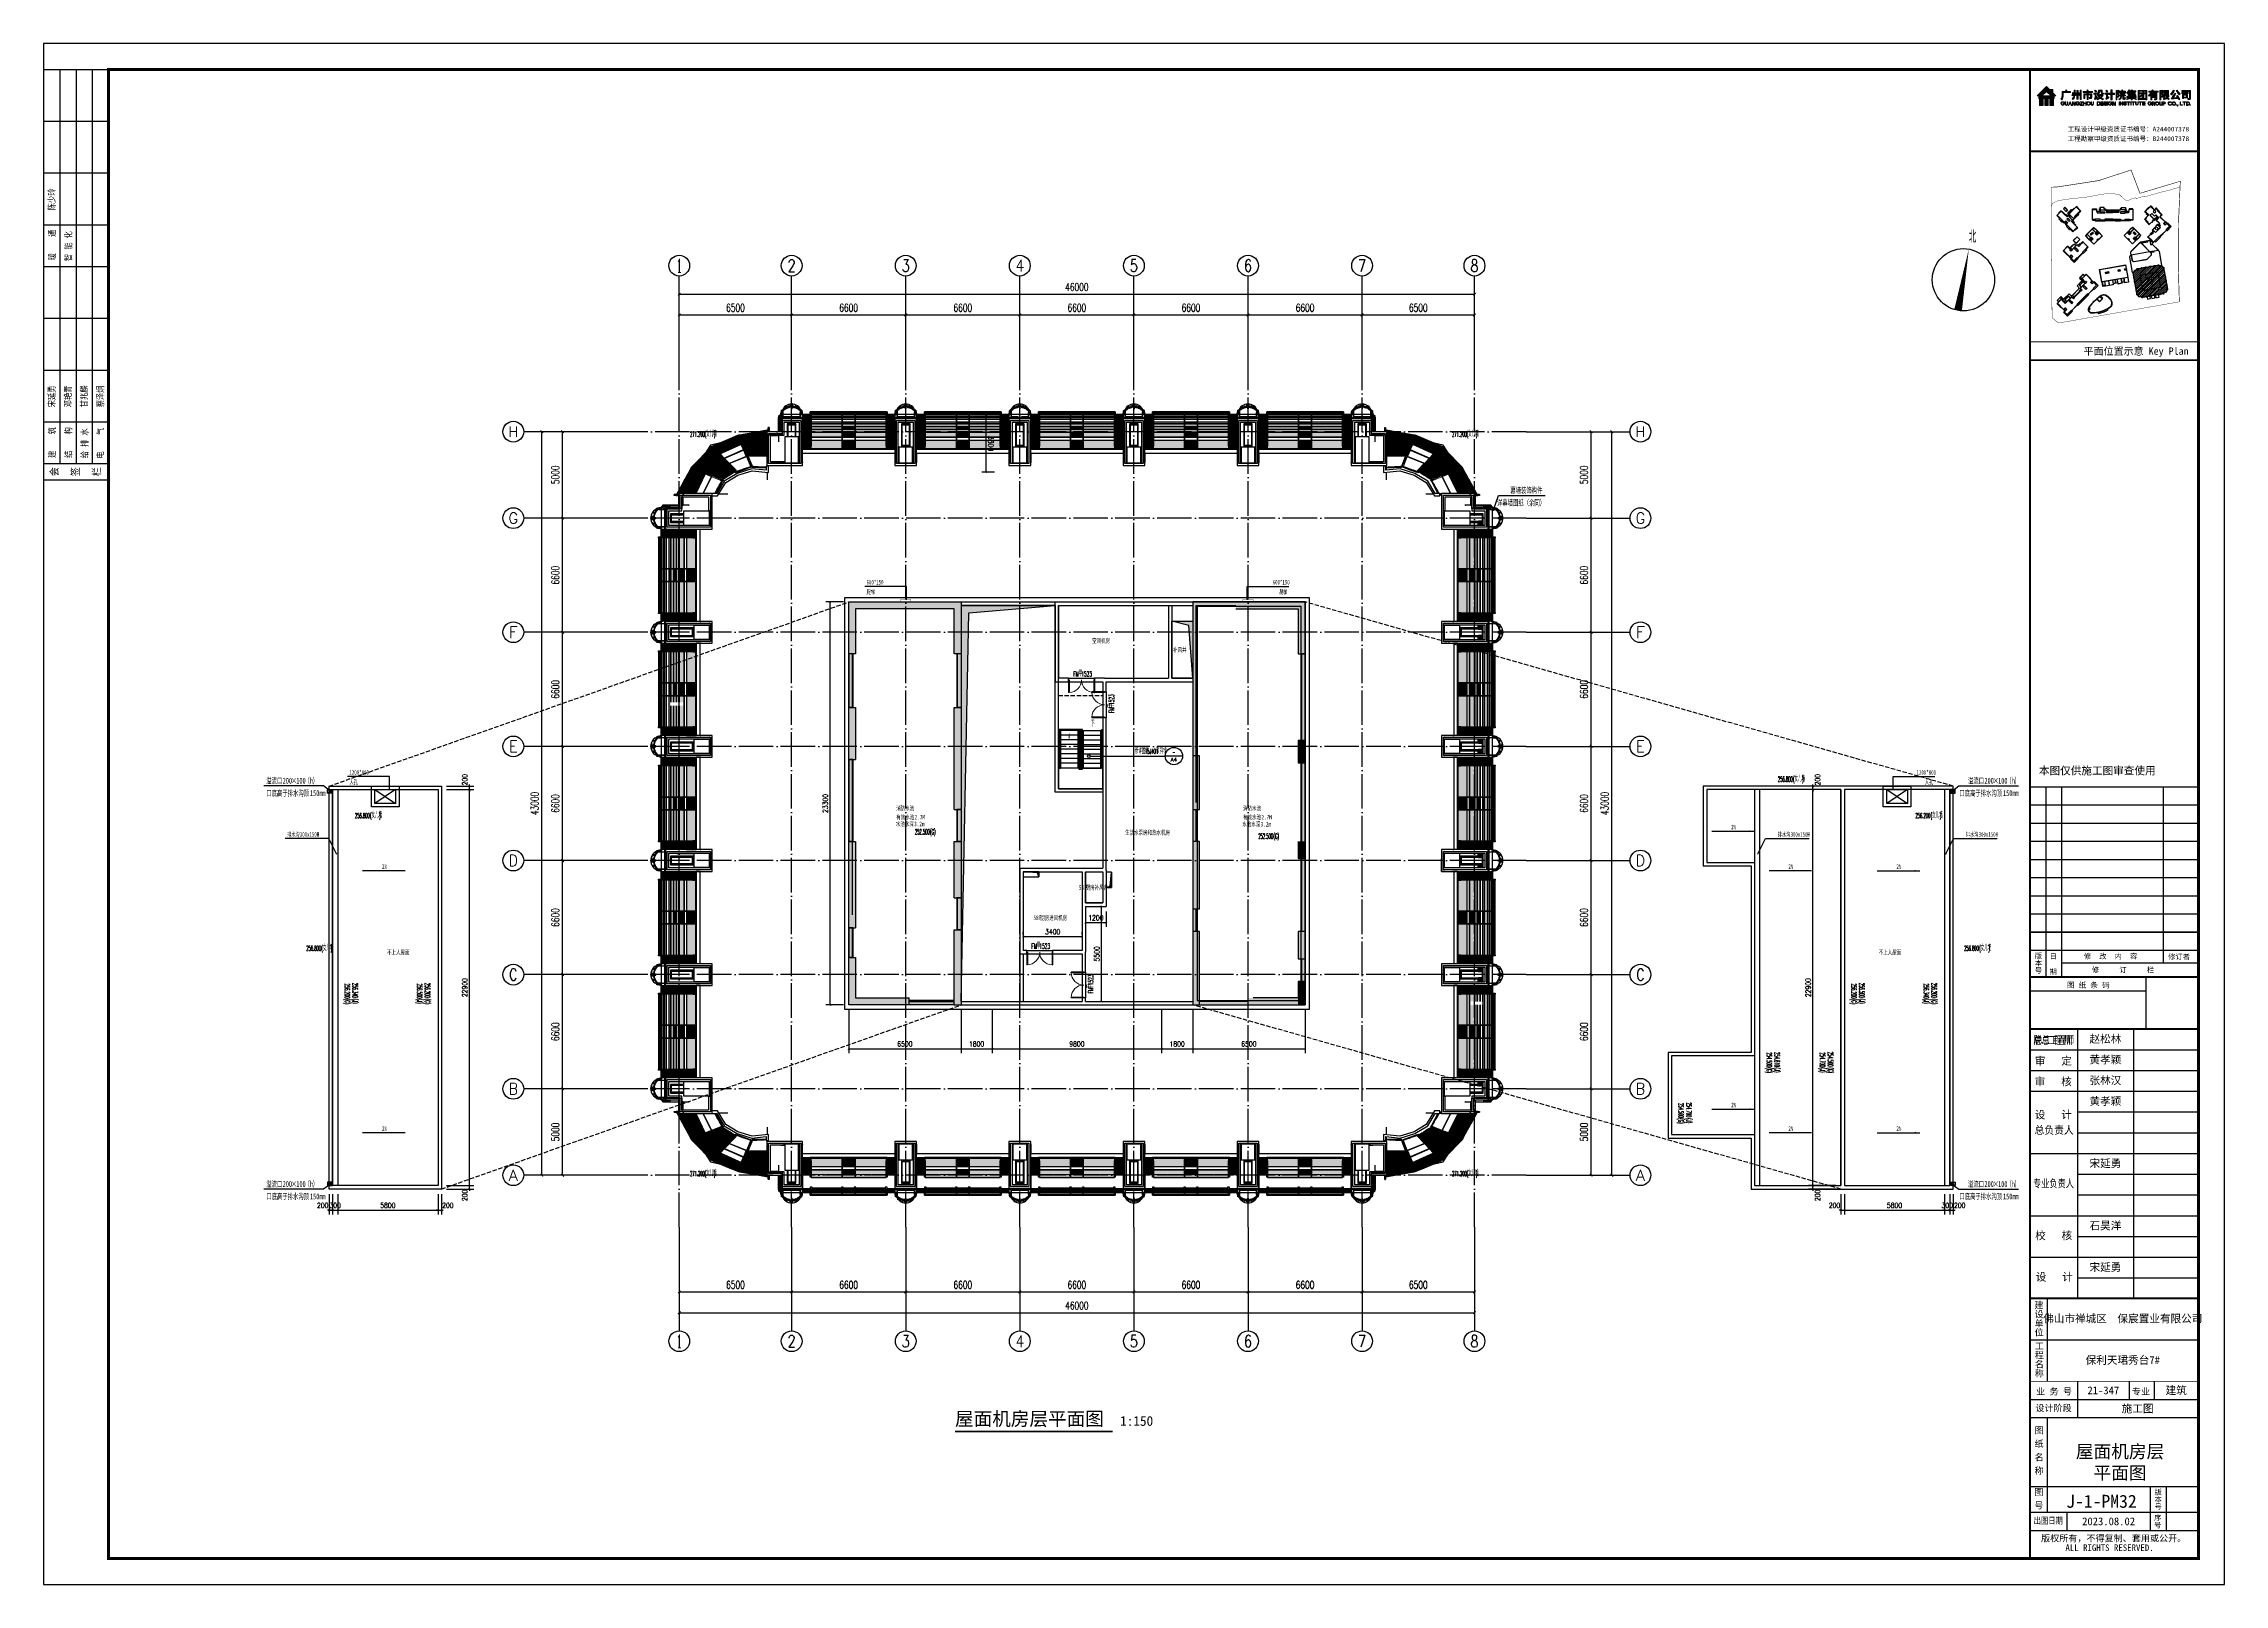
# Model space of a CAD drawing. Header units: millimetres. Extents: x 11476074 to 24729458, y -1239991 to 2813188.
# Drawn here: x 11539944 to 11666094, y 2692159 to 2781259 of the extents above; entities that cross this region are included whole.
import ezdxf
from ezdxf.enums import TextEntityAlignment as Align
from ezdxf.lldxf.tags import DXFTag

# ---------------------------------------------------------------- set-up
doc = ezdxf.new("R2010")
doc.units = ezdxf.units.MM
doc.header["$LTSCALE"] = 1000
for name, pattern in [('DASH', [0.35, 0.25, -0.1]), ('DOTE', [2.42, 2, -0.2, 0.02, -0.2]), ('示意图$0$DASHDOT', [25.4, 12.7, -6.35, 0, -6.35])]:
    doc.linetypes.add(name, pattern=pattern)
for name, color, linetype in [('_U+56FE_U+5C42 1', 7, 'Continuous'), ('A-ANNO-DIMS', 3, 'Continuous'), ('A-ANNO-IDEN', 3, 'Continuous'), ('A-ANNO-SYMB', 3, 'Continuous'), ('A-ANNO-TEXT', 7, 'Continuous'), ('A-ANNO-TITL', 7, 'Continuous'), ('A-ANNO-TTLB', 7, 'Continuous'), ('A-AXIS', 18, 'DOTE'), ('A-AXIS-DIMS', 3, 'Continuous'), ('A-AXIS-TEXT', 7, 'Continuous'), ('A-DETL-0001', 1, 'Continuous'), ('A-DOOR-FIRE', 10, 'Continuous'), ('A-DWFR-IDEN', 10, 'Continuous'), ('A-FLOR-STRS', 1, 'Continuous'), ('A-GLAZ', 4, 'Continuous'), ('A-WALL', 5, 'Continuous'), ('AXIS', 3, 'Continuous'), ('AXIS_TEXT', 7, 'Continuous'), ('DIM_LEAD', 3, 'Continuous'), ('DIM_SYMB', 3, 'Continuous'), ('EVTR', 2, 'Continuous'), ('GZDI-J建筑-排水沟', 155, 'Continuous'), ('GZDI-J建筑-楼板开洞', 251, 'Continuous'), ('GZDI-TITEXT', 7, 'Continuous'), ('GZDI-TITLIN', 7, 'Continuous'), ('HZHZNEWPLOTLAYER#@$TT', 7, 'Continuous'), ('PUB-HATCH', 9, 'Continuous'), ('PUB_HATCH', 8, 'Continuous'), ('PUB_TEXT', 7, 'Continuous'), ('STAIR', 2, 'Continuous'), ('SURFACE', 6, 'Continuous'), ('TITEXT', 7, 'Continuous'), ('TITLIN', 7, 'Continuous'), ('TITLIN1', 7, 'Continuous'), ('图框层', 3, 'Continuous'), ('图签 A1$0$净用地范围线', 6, 'Continuous'), ('建筑轮廓-首层平台', 90, 'Continuous'), ('示意图$0$_平面辅助线', 7, 'Continuous'), ('示意图$0$A-FURN', 251, 'Continuous'), ('示意图$0$A-WALL', 2, 'Continuous'), ('示意图$0$DIM_MODI', 6, 'Continuous'), ('示意图$0$WALL', 4, 'Continuous'), ('示意图$0$净用地范围线', 6, 'Continuous'), ('示意图$0$图签 A1$0$净用地范围线', 6, 'Continuous'), ('示意图$0$坐标编号', 51, 'Continuous'), ('示意图$0$建筑轮廓-窗-阳台', 255, 'Continuous'), ('示意图$0$建筑轮廓-首层平台', 90, 'Continuous'), ('示意图$0$首二层+地下室_04(1)$0$1#楼首层平面图$0$A-WALL', 2, 'Continuous')]:
    doc.layers.add(name, color=color, linetype=linetype)
for name, color, linetype, lineweight in [('A-DETL-0002', 2, 'Continuous', 13), ('A-DETL-TONE-0030', 130, 'Continuous', 25), ('A-FLOR-PROJ', 2, 'Continuous', 25), ('A-GENM', 2, 'Continuous', 70), ('A-GENM-PROJ', 2, 'Continuous', 25), ('A-GLAZ-MULL', 4, 'Continuous', 13), ('A-GLAZ-MULL-PROJ', 2, 'Continuous', 13), ('A-GLAZ-PROJ', 2, 'Continuous', 25), ('A-WALLNon-bearing', 3, 'Continuous', 25), ('CAD layout_dwg', 8, 'Continuous', 13), ('S-BEAM', 4, 'Continuous', 25), ('S-COL', 6, 'Continuous', 70), ('S-COLS-PROJ', 150, 'Continuous', 25), ('示意图$0$建筑物信息', 7, 'Continuous', 0), ('示意图$0$建筑轮廓-塔楼', 4, 'Continuous', 0), ('示意图$0$绿化系统', 106, 'Continuous', 5)]:
    doc.layers.add(name, color=color, linetype=linetype, lineweight=lineweight)
doc.styles.add('_TCH_AXIS', font='COMPLEX', dxfattribs={"bigfont": 'GBCBIG'})
doc.styles.add('_TCH_DIM', font='SIMPLEX.shx', dxfattribs={"width": 0.6, "bigfont": 'GBCBIG.shx'})
doc.styles.add('_TCH_DIM_T3', font='SIMPLEX', dxfattribs={"width": 0.705882, "bigfont": 'GBCBIG'})
doc.styles.add('_TCH_LABEL', font='COMPLEX', dxfattribs={"bigfont": 'GBCBIG'})
doc.styles.add('_TCH_WINDOW', font='SIMPLEX', dxfattribs={"width": 0.7, "bigfont": 'GBCBIG'})
doc.styles.add('ACHT', font='simhei.ttf')
doc.styles.add('COMPLEX', font='COMPLEX')
doc.styles.add('TITLE', font='simhei.ttf')
doc.styles.add('TITMK', font='simhei.ttf')
doc.styles.add('TITXC', font='simhei.ttf')
doc.styles.add('TITXH', font='')
doc.styles.add('TITXV', font='', dxfattribs={"width": 0.7})
doc.styles.add('宋体', font='', dxfattribs={"width": 0.65})
doc.styles.add('示意图$0$-黑体', font='simhei.ttf', dxfattribs={"width": 0.7})
doc.styles.get('TITXH').set_extended_font_data('@SimSun')
doc.styles.get('TITXV').set_extended_font_data('SimSun')
doc.styles.get('宋体').set_extended_font_data('SimSun')
tags = doc.linetypes.add('图签 A1$0$DASHDOT', pattern=[1, 0.5, -0.25, 0, -0.25]).pattern_tags.tags
tags[10:11] = [DXFTag(74, 4), DXFTag(75, 0), DXFTag(340, '0'), DXFTag(46, 1.0), DXFTag(50, 0.0), DXFTag(44, 0.0), DXFTag(45, 0.0)]
tags[8:9] = [DXFTag(74, 4), DXFTag(75, 0), DXFTag(340, '0'), DXFTag(46, 1.0), DXFTag(50, 0.0), DXFTag(44, 0.0), DXFTag(45, 0.0)]
tags[6:7] = [DXFTag(74, 4), DXFTag(75, 0), DXFTag(340, '0'), DXFTag(46, 1.0), DXFTag(50, 0.0), DXFTag(44, 0.0), DXFTag(45, 0.0)]
tags[4:5] = [DXFTag(74, 4), DXFTag(75, 0), DXFTag(340, '0'), DXFTag(46, 1.0), DXFTag(50, 0.0), DXFTag(44, 0.0), DXFTag(45, 0.0)]
tags = doc.linetypes.add('示意图$0$图签 A1$0$DASHDOT', pattern=[1, 0.5, -0.25, 0, -0.25]).pattern_tags.tags
tags[10:11] = [DXFTag(74, 4), DXFTag(75, 0), DXFTag(340, '0'), DXFTag(46, 1.0), DXFTag(50, 0.0), DXFTag(44, 0.0), DXFTag(45, 0.0)]
tags[8:9] = [DXFTag(74, 4), DXFTag(75, 0), DXFTag(340, '0'), DXFTag(46, 1.0), DXFTag(50, 0.0), DXFTag(44, 0.0), DXFTag(45, 0.0)]
tags[6:7] = [DXFTag(74, 4), DXFTag(75, 0), DXFTag(340, '0'), DXFTag(46, 1.0), DXFTag(50, 0.0), DXFTag(44, 0.0), DXFTag(45, 0.0)]
tags[4:5] = [DXFTag(74, 4), DXFTag(75, 0), DXFTag(340, '0'), DXFTag(46, 1.0), DXFTag(50, 0.0), DXFTag(44, 0.0), DXFTag(45, 0.0)]
doc.dimstyles.new('_TCH_ARCH&&100', dxfattribs={"dimtxt": 297.5, "dimasz": 100, "dimexe": 250, "dimexo": 300, "dimgap": 126.25, "dimtad": 1, "dimdec": 0, "dimzin": 0, "dimdsep": 46, "dimtxsty": '_TCH_DIM_T3', "dimblk": 'ARCHTICK', "dimcen": 0.09, "dimclrt": 7, "dimazin": 2, "dimtfac": 1, "dimtdec": 0, "dimtix": 1, "dimtmove": 2, "dimatfit": 3, "dimfxl": 0, "dimtolj": 1, "dimtzin": 0, "dimarcsym": 0})
doc.dimstyles.new('_TCH_ARCH&&150', dxfattribs={"dimtxt": 446.25, "dimasz": 150, "dimexe": 375, "dimexo": 450, "dimgap": 189.375, "dimtad": 1, "dimdec": 0, "dimzin": 0, "dimdsep": 46, "dimtxsty": '_TCH_DIM_T3', "dimblk": 'ARCHTICK', "dimcen": 0.09, "dimclrt": 7, "dimazin": 2, "dimtfac": 1, "dimtdec": 0, "dimtix": 1, "dimtmove": 2, "dimatfit": 3, "dimfxl": 0, "dimtolj": 1, "dimtzin": 0, "dimarcsym": 0})

# ---------------------------------------------------------------- blocks, each defined once
blk = doc.blocks.new('_AXISO')
blk.add_circle((0, 0), 0.5)
at = {"layer": 'AXIS_TEXT', "style": 'COMPLEX', "width": 1.041667}
blk.add_attdef('A', text='', height=0.56, dxfattribs=at).set_placement((-0.25, -0.28), (0.25, -0.28), align=Align.FIT)
blk = doc.blocks.new('_ArchTick')
at = {"color": 0, "linetype": 'ByBlock', "const_width": 0.4}
blk.add_lwpolyline([(-0.5, -0.5), (0.5, 0.5)], dxfattribs=at)
blk = doc.blocks.new('*D5676')
at = {"layer": 'A-AXIS-DIMS', "color": 0, "lineweight": -2, "transparency": 16777216}
for p, q in [((12429260, 987540), (12429260, 982665)), ((12475260, 987540), (12475260, 982665)), ((12429260, 983040), (12475260, 983040))]:
    blk.add_line(p, q, dxfattribs=at)
at = {"layer": 'Defpoints', "color": 0, "transparency": 16777216}
for p in [(12429260, 987990), (12475260, 987990), (12475260, 983040)]:
    blk.add_point(p, dxfattribs=at)
at = {"layer": 'A-AXIS-DIMS', "color": 0, "lineweight": -2, "transparency": 16777216, "xscale": 150, "yscale": 150, "zscale": 150, "rotation": 180}
blk.add_blockref('_ArchTick', (12429260, 983040), dxfattribs=at)
at = {"layer": 'A-AXIS-DIMS', "color": 0, "lineweight": -2, "transparency": 16777216, "xscale": 150, "yscale": 150, "zscale": 150}
blk.add_blockref('_ArchTick', (12475260, 983040), dxfattribs=at)
at = {"layer": 'A-AXIS-DIMS', "color": 7, "transparency": 16777216, "insert": (12452260, 983452.5), "char_height": 446.25, "attachment_point": 5, "style": '_TCH_DIM_T3'}
blk.add_mtext('\\A1;46000', dxfattribs=at)
blk = doc.blocks.new('*D5677')
at = {"layer": 'A-AXIS-DIMS', "color": 0, "lineweight": -2, "transparency": 16777216}
for p, q in [((12429260, 987540), (12429260, 983865)), ((12435760, 987540), (12435760, 983865)), ((12429260, 984240), (12435760, 984240))]:
    blk.add_line(p, q, dxfattribs=at)
at = {"layer": 'Defpoints', "color": 0, "transparency": 16777216}
for p in [(12429260, 987990), (12435760, 987990), (12435760, 984240)]:
    blk.add_point(p, dxfattribs=at)
at = {"layer": 'A-AXIS-DIMS', "color": 0, "lineweight": -2, "transparency": 16777216, "xscale": 150, "yscale": 150, "zscale": 150, "rotation": 180}
blk.add_blockref('_ArchTick', (12429260, 984240), dxfattribs=at)
at = {"layer": 'A-AXIS-DIMS', "color": 0, "lineweight": -2, "transparency": 16777216, "xscale": 150, "yscale": 150, "zscale": 150}
blk.add_blockref('_ArchTick', (12435760, 984240), dxfattribs=at)
at = {"layer": 'A-AXIS-DIMS', "color": 7, "transparency": 16777216, "insert": (12432510, 984652.5), "char_height": 446.25, "attachment_point": 5, "style": '_TCH_DIM_T3'}
blk.add_mtext('\\A1;6500', dxfattribs=at)
blk = doc.blocks.new('*D5678')
at = {"layer": 'A-AXIS-DIMS', "color": 0, "lineweight": -2, "transparency": 16777216}
for p, q in [((12435760, 987540), (12435760, 983865)), ((12442360, 987540), (12442360, 983865)), ((12435760, 984240), (12442360, 984240))]:
    blk.add_line(p, q, dxfattribs=at)
at = {"layer": 'Defpoints', "color": 0, "transparency": 16777216}
for p in [(12435760, 987990), (12442360, 987990), (12442360, 984240)]:
    blk.add_point(p, dxfattribs=at)
at = {"layer": 'A-AXIS-DIMS', "color": 0, "lineweight": -2, "transparency": 16777216, "xscale": 150, "yscale": 150, "zscale": 150, "rotation": 180}
blk.add_blockref('_ArchTick', (12435760, 984240), dxfattribs=at)
at = {"layer": 'A-AXIS-DIMS', "color": 0, "lineweight": -2, "transparency": 16777216, "xscale": 150, "yscale": 150, "zscale": 150}
blk.add_blockref('_ArchTick', (12442360, 984240), dxfattribs=at)
at = {"layer": 'A-AXIS-DIMS', "color": 7, "transparency": 16777216, "insert": (12439060, 984652.5), "char_height": 446.25, "attachment_point": 5, "style": '_TCH_DIM_T3'}
blk.add_mtext('\\A1;6600', dxfattribs=at)
blk = doc.blocks.new('*D5679')
at = {"layer": 'A-AXIS-DIMS', "color": 0, "lineweight": -2, "transparency": 16777216}
for p, q in [((12442360, 987540), (12442360, 983865)), ((12448960, 987540), (12448960, 983865)), ((12442360, 984240), (12448960, 984240))]:
    blk.add_line(p, q, dxfattribs=at)
at = {"layer": 'Defpoints', "color": 0, "transparency": 16777216}
for p in [(12442360, 987990), (12448960, 987990), (12448960, 984240)]:
    blk.add_point(p, dxfattribs=at)
at = {"layer": 'A-AXIS-DIMS', "color": 0, "lineweight": -2, "transparency": 16777216, "xscale": 150, "yscale": 150, "zscale": 150, "rotation": 180}
blk.add_blockref('_ArchTick', (12442360, 984240), dxfattribs=at)
at = {"layer": 'A-AXIS-DIMS', "color": 0, "lineweight": -2, "transparency": 16777216, "xscale": 150, "yscale": 150, "zscale": 150}
blk.add_blockref('_ArchTick', (12448960, 984240), dxfattribs=at)
at = {"layer": 'A-AXIS-DIMS', "color": 7, "transparency": 16777216, "insert": (12445660, 984652.5), "char_height": 446.25, "attachment_point": 5, "style": '_TCH_DIM_T3'}
blk.add_mtext('\\A1;6600', dxfattribs=at)
blk = doc.blocks.new('*D5680')
at = {"layer": 'A-AXIS-DIMS', "color": 0, "lineweight": -2, "transparency": 16777216}
for p, q in [((12448960, 987540), (12448960, 983865)), ((12455560, 987540), (12455560, 983865)), ((12448960, 984240), (12455560, 984240))]:
    blk.add_line(p, q, dxfattribs=at)
at = {"layer": 'Defpoints', "color": 0, "transparency": 16777216}
for p in [(12448960, 987990), (12455560, 987990), (12455560, 984240)]:
    blk.add_point(p, dxfattribs=at)
at = {"layer": 'A-AXIS-DIMS', "color": 0, "lineweight": -2, "transparency": 16777216, "xscale": 150, "yscale": 150, "zscale": 150, "rotation": 180}
blk.add_blockref('_ArchTick', (12448960, 984240), dxfattribs=at)
at = {"layer": 'A-AXIS-DIMS', "color": 0, "lineweight": -2, "transparency": 16777216, "xscale": 150, "yscale": 150, "zscale": 150}
blk.add_blockref('_ArchTick', (12455560, 984240), dxfattribs=at)
at = {"layer": 'A-AXIS-DIMS', "color": 7, "transparency": 16777216, "insert": (12452260, 984652.5), "char_height": 446.25, "attachment_point": 5, "style": '_TCH_DIM_T3'}
blk.add_mtext('\\A1;6600', dxfattribs=at)
blk = doc.blocks.new('*D5681')
at = {"layer": 'A-AXIS-DIMS', "color": 0, "lineweight": -2, "transparency": 16777216}
for p, q in [((12455560, 987540), (12455560, 983865)), ((12462160, 987540), (12462160, 983865)), ((12455560, 984240), (12462160, 984240))]:
    blk.add_line(p, q, dxfattribs=at)
at = {"layer": 'Defpoints', "color": 0, "transparency": 16777216}
for p in [(12455560, 987990), (12462160, 987990), (12462160, 984240)]:
    blk.add_point(p, dxfattribs=at)
at = {"layer": 'A-AXIS-DIMS', "color": 0, "lineweight": -2, "transparency": 16777216, "xscale": 150, "yscale": 150, "zscale": 150, "rotation": 180}
blk.add_blockref('_ArchTick', (12455560, 984240), dxfattribs=at)
at = {"layer": 'A-AXIS-DIMS', "color": 0, "lineweight": -2, "transparency": 16777216, "xscale": 150, "yscale": 150, "zscale": 150}
blk.add_blockref('_ArchTick', (12462160, 984240), dxfattribs=at)
at = {"layer": 'A-AXIS-DIMS', "color": 7, "transparency": 16777216, "insert": (12458860, 984652.5), "char_height": 446.25, "attachment_point": 5, "style": '_TCH_DIM_T3'}
blk.add_mtext('\\A1;6600', dxfattribs=at)
blk = doc.blocks.new('*D5682')
at = {"layer": 'A-AXIS-DIMS', "color": 0, "lineweight": -2, "transparency": 16777216}
for p, q in [((12462160, 987540), (12462160, 983865)), ((12468760, 987540), (12468760, 983865)), ((12462160, 984240), (12468760, 984240))]:
    blk.add_line(p, q, dxfattribs=at)
at = {"layer": 'Defpoints', "color": 0, "transparency": 16777216}
for p in [(12462160, 987990), (12468760, 987990), (12468760, 984240)]:
    blk.add_point(p, dxfattribs=at)
at = {"layer": 'A-AXIS-DIMS', "color": 0, "lineweight": -2, "transparency": 16777216, "xscale": 150, "yscale": 150, "zscale": 150, "rotation": 180}
blk.add_blockref('_ArchTick', (12462160, 984240), dxfattribs=at)
at = {"layer": 'A-AXIS-DIMS', "color": 0, "lineweight": -2, "transparency": 16777216, "xscale": 150, "yscale": 150, "zscale": 150}
blk.add_blockref('_ArchTick', (12468760, 984240), dxfattribs=at)
at = {"layer": 'A-AXIS-DIMS', "color": 7, "transparency": 16777216, "insert": (12465460, 984652.5), "char_height": 446.25, "attachment_point": 5, "style": '_TCH_DIM_T3'}
blk.add_mtext('\\A1;6600', dxfattribs=at)
blk = doc.blocks.new('*D5683')
at = {"layer": 'A-AXIS-DIMS', "color": 0, "lineweight": -2, "transparency": 16777216}
for p, q in [((12468760, 987540), (12468760, 983865)), ((12475260, 987540), (12475260, 983865)), ((12468760, 984240), (12475260, 984240))]:
    blk.add_line(p, q, dxfattribs=at)
at = {"layer": 'Defpoints', "color": 0, "transparency": 16777216}
for p in [(12468760, 987990), (12475260, 987990), (12475260, 984240)]:
    blk.add_point(p, dxfattribs=at)
at = {"layer": 'A-AXIS-DIMS', "color": 0, "lineweight": -2, "transparency": 16777216, "xscale": 150, "yscale": 150, "zscale": 150, "rotation": 180}
blk.add_blockref('_ArchTick', (12468760, 984240), dxfattribs=at)
at = {"layer": 'A-AXIS-DIMS', "color": 0, "lineweight": -2, "transparency": 16777216, "xscale": 150, "yscale": 150, "zscale": 150}
blk.add_blockref('_ArchTick', (12475260, 984240), dxfattribs=at)
at = {"layer": 'A-AXIS-DIMS', "color": 7, "transparency": 16777216, "insert": (12472010, 984652.5), "char_height": 446.25, "attachment_point": 5, "style": '_TCH_DIM_T3'}
blk.add_mtext('\\A1;6500', dxfattribs=at)
blk = doc.blocks.new('*D5684')
at = {"layer": 'A-AXIS-DIMS', "color": 0, "lineweight": -2, "transparency": 16777216}
for p, q in [((12429260, 1037440), (12429260, 1042315)), ((12475260, 1037440), (12475260, 1042315)), ((12429260, 1041940), (12475260, 1041940))]:
    blk.add_line(p, q, dxfattribs=at)
at = {"layer": 'Defpoints', "color": 0, "transparency": 16777216}
for p in [(12475260, 1041940), (12429260, 1036990), (12475260, 1036990)]:
    blk.add_point(p, dxfattribs=at)
at = {"layer": 'A-AXIS-DIMS', "color": 0, "lineweight": -2, "transparency": 16777216, "xscale": 150, "yscale": 150, "zscale": 150, "rotation": 180}
blk.add_blockref('_ArchTick', (12429260, 1041940), dxfattribs=at)
at = {"layer": 'A-AXIS-DIMS', "color": 0, "lineweight": -2, "transparency": 16777216, "xscale": 150, "yscale": 150, "zscale": 150}
blk.add_blockref('_ArchTick', (12475260, 1041940), dxfattribs=at)
at = {"layer": 'A-AXIS-DIMS', "color": 7, "transparency": 16777216, "insert": (12452260, 1042352.5), "char_height": 446.25, "attachment_point": 5, "style": '_TCH_DIM_T3'}
blk.add_mtext('\\A1;46000', dxfattribs=at)
blk = doc.blocks.new('*D5685')
at = {"layer": 'A-AXIS-DIMS', "color": 0, "lineweight": -2, "transparency": 16777216}
for p, q in [((12429260, 1037440), (12429260, 1041115)), ((12429260, 1040740), (12435760, 1040740)), ((12435760, 1037440), (12435760, 1041115))]:
    blk.add_line(p, q, dxfattribs=at)
at = {"layer": 'Defpoints', "color": 0, "transparency": 16777216}
for p in [(12435760, 1040740), (12429260, 1036990), (12435760, 1036990)]:
    blk.add_point(p, dxfattribs=at)
at = {"layer": 'A-AXIS-DIMS', "color": 0, "lineweight": -2, "transparency": 16777216, "xscale": 150, "yscale": 150, "zscale": 150, "rotation": 180}
blk.add_blockref('_ArchTick', (12429260, 1040740), dxfattribs=at)
at = {"layer": 'A-AXIS-DIMS', "color": 0, "lineweight": -2, "transparency": 16777216, "xscale": 150, "yscale": 150, "zscale": 150}
blk.add_blockref('_ArchTick', (12435760, 1040740), dxfattribs=at)
at = {"layer": 'A-AXIS-DIMS', "color": 7, "transparency": 16777216, "insert": (12432510, 1041152.5), "char_height": 446.25, "attachment_point": 5, "style": '_TCH_DIM_T3'}
blk.add_mtext('\\A1;6500', dxfattribs=at)
blk = doc.blocks.new('*D5686')
at = {"layer": 'A-AXIS-DIMS', "color": 0, "lineweight": -2, "transparency": 16777216}
for p, q in [((12435760, 1037440), (12435760, 1041115)), ((12435760, 1040740), (12442360, 1040740)), ((12442360, 1037440), (12442360, 1041115))]:
    blk.add_line(p, q, dxfattribs=at)
at = {"layer": 'Defpoints', "color": 0, "transparency": 16777216}
for p in [(12442360, 1040740), (12435760, 1036990), (12442360, 1036990)]:
    blk.add_point(p, dxfattribs=at)
at = {"layer": 'A-AXIS-DIMS', "color": 0, "lineweight": -2, "transparency": 16777216, "xscale": 150, "yscale": 150, "zscale": 150, "rotation": 180}
blk.add_blockref('_ArchTick', (12435760, 1040740), dxfattribs=at)
at = {"layer": 'A-AXIS-DIMS', "color": 0, "lineweight": -2, "transparency": 16777216, "xscale": 150, "yscale": 150, "zscale": 150}
blk.add_blockref('_ArchTick', (12442360, 1040740), dxfattribs=at)
at = {"layer": 'A-AXIS-DIMS', "color": 7, "transparency": 16777216, "insert": (12439060, 1041152.5), "char_height": 446.25, "attachment_point": 5, "style": '_TCH_DIM_T3'}
blk.add_mtext('\\A1;6600', dxfattribs=at)
blk = doc.blocks.new('*D5687')
at = {"layer": 'A-AXIS-DIMS', "color": 0, "lineweight": -2, "transparency": 16777216}
for p, q in [((12442360, 1037440), (12442360, 1041115)), ((12442360, 1040740), (12448960, 1040740)), ((12448960, 1037440), (12448960, 1041115))]:
    blk.add_line(p, q, dxfattribs=at)
at = {"layer": 'Defpoints', "color": 0, "transparency": 16777216}
for p in [(12448960, 1040740), (12442360, 1036990), (12448960, 1036990)]:
    blk.add_point(p, dxfattribs=at)
at = {"layer": 'A-AXIS-DIMS', "color": 0, "lineweight": -2, "transparency": 16777216, "xscale": 150, "yscale": 150, "zscale": 150, "rotation": 180}
blk.add_blockref('_ArchTick', (12442360, 1040740), dxfattribs=at)
at = {"layer": 'A-AXIS-DIMS', "color": 0, "lineweight": -2, "transparency": 16777216, "xscale": 150, "yscale": 150, "zscale": 150}
blk.add_blockref('_ArchTick', (12448960, 1040740), dxfattribs=at)
at = {"layer": 'A-AXIS-DIMS', "color": 7, "transparency": 16777216, "insert": (12445660, 1041152.5), "char_height": 446.25, "attachment_point": 5, "style": '_TCH_DIM_T3'}
blk.add_mtext('\\A1;6600', dxfattribs=at)
blk = doc.blocks.new('*D5688')
at = {"layer": 'A-AXIS-DIMS', "color": 0, "lineweight": -2, "transparency": 16777216}
for p, q in [((12448960, 1037440), (12448960, 1041115)), ((12448960, 1040740), (12455560, 1040740)), ((12455560, 1037440), (12455560, 1041115))]:
    blk.add_line(p, q, dxfattribs=at)
at = {"layer": 'Defpoints', "color": 0, "transparency": 16777216}
for p in [(12455560, 1040740), (12448960, 1036990), (12455560, 1036990)]:
    blk.add_point(p, dxfattribs=at)
at = {"layer": 'A-AXIS-DIMS', "color": 0, "lineweight": -2, "transparency": 16777216, "xscale": 150, "yscale": 150, "zscale": 150, "rotation": 180}
blk.add_blockref('_ArchTick', (12448960, 1040740), dxfattribs=at)
at = {"layer": 'A-AXIS-DIMS', "color": 0, "lineweight": -2, "transparency": 16777216, "xscale": 150, "yscale": 150, "zscale": 150}
blk.add_blockref('_ArchTick', (12455560, 1040740), dxfattribs=at)
at = {"layer": 'A-AXIS-DIMS', "color": 7, "transparency": 16777216, "insert": (12452260, 1041152.5), "char_height": 446.25, "attachment_point": 5, "style": '_TCH_DIM_T3'}
blk.add_mtext('\\A1;6600', dxfattribs=at)
blk = doc.blocks.new('*D5689')
at = {"layer": 'A-AXIS-DIMS', "color": 0, "lineweight": -2, "transparency": 16777216}
for p, q in [((12455560, 1037440), (12455560, 1041115)), ((12455560, 1040740), (12462160, 1040740)), ((12462160, 1037440), (12462160, 1041115))]:
    blk.add_line(p, q, dxfattribs=at)
at = {"layer": 'Defpoints', "color": 0, "transparency": 16777216}
for p in [(12462160, 1040740), (12455560, 1036990), (12462160, 1036990)]:
    blk.add_point(p, dxfattribs=at)
at = {"layer": 'A-AXIS-DIMS', "color": 0, "lineweight": -2, "transparency": 16777216, "xscale": 150, "yscale": 150, "zscale": 150, "rotation": 180}
blk.add_blockref('_ArchTick', (12455560, 1040740), dxfattribs=at)
at = {"layer": 'A-AXIS-DIMS', "color": 0, "lineweight": -2, "transparency": 16777216, "xscale": 150, "yscale": 150, "zscale": 150}
blk.add_blockref('_ArchTick', (12462160, 1040740), dxfattribs=at)
at = {"layer": 'A-AXIS-DIMS', "color": 7, "transparency": 16777216, "insert": (12458860, 1041152.5), "char_height": 446.25, "attachment_point": 5, "style": '_TCH_DIM_T3'}
blk.add_mtext('\\A1;6600', dxfattribs=at)
blk = doc.blocks.new('*D5690')
at = {"layer": 'A-AXIS-DIMS', "color": 0, "lineweight": -2, "transparency": 16777216}
for p, q in [((12462160, 1037440), (12462160, 1041115)), ((12462160, 1040740), (12468760, 1040740)), ((12468760, 1037440), (12468760, 1041115))]:
    blk.add_line(p, q, dxfattribs=at)
at = {"layer": 'Defpoints', "color": 0, "transparency": 16777216}
for p in [(12468760, 1040740), (12462160, 1036990), (12468760, 1036990)]:
    blk.add_point(p, dxfattribs=at)
at = {"layer": 'A-AXIS-DIMS', "color": 0, "lineweight": -2, "transparency": 16777216, "xscale": 150, "yscale": 150, "zscale": 150, "rotation": 180}
blk.add_blockref('_ArchTick', (12462160, 1040740), dxfattribs=at)
at = {"layer": 'A-AXIS-DIMS', "color": 0, "lineweight": -2, "transparency": 16777216, "xscale": 150, "yscale": 150, "zscale": 150}
blk.add_blockref('_ArchTick', (12468760, 1040740), dxfattribs=at)
at = {"layer": 'A-AXIS-DIMS', "color": 7, "transparency": 16777216, "insert": (12465460, 1041152.5), "char_height": 446.25, "attachment_point": 5, "style": '_TCH_DIM_T3'}
blk.add_mtext('\\A1;6600', dxfattribs=at)
blk = doc.blocks.new('*D5691')
at = {"layer": 'A-AXIS-DIMS', "color": 0, "lineweight": -2, "transparency": 16777216}
for p, q in [((12468760, 1037440), (12468760, 1041115)), ((12468760, 1040740), (12475260, 1040740)), ((12475260, 1037440), (12475260, 1041115))]:
    blk.add_line(p, q, dxfattribs=at)
at = {"layer": 'Defpoints', "color": 0, "transparency": 16777216}
for p in [(12475260, 1040740), (12468760, 1036990), (12475260, 1036990)]:
    blk.add_point(p, dxfattribs=at)
at = {"layer": 'A-AXIS-DIMS', "color": 0, "lineweight": -2, "transparency": 16777216, "xscale": 150, "yscale": 150, "zscale": 150, "rotation": 180}
blk.add_blockref('_ArchTick', (12468760, 1040740), dxfattribs=at)
at = {"layer": 'A-AXIS-DIMS', "color": 0, "lineweight": -2, "transparency": 16777216, "xscale": 150, "yscale": 150, "zscale": 150}
blk.add_blockref('_ArchTick', (12475260, 1040740), dxfattribs=at)
at = {"layer": 'A-AXIS-DIMS', "color": 7, "transparency": 16777216, "insert": (12472010, 1041152.5), "char_height": 446.25, "attachment_point": 5, "style": '_TCH_DIM_T3'}
blk.add_mtext('\\A1;6500', dxfattribs=at)
blk = doc.blocks.new('*D5692')
at = {"layer": 'A-AXIS-DIMS', "color": 0, "lineweight": -2, "transparency": 16777216}
for p, q in [((12478710, 1033990), (12483585, 1033990)), ((12483210, 990990), (12483210, 1033990)), ((12478710, 990990), (12483585, 990990))]:
    blk.add_line(p, q, dxfattribs=at)
at = {"layer": 'Defpoints', "color": 0, "transparency": 16777216}
for p in [(12478260, 1033990), (12483210, 1033990), (12478260, 990990)]:
    blk.add_point(p, dxfattribs=at)
at = {"layer": 'A-AXIS-DIMS', "color": 0, "lineweight": -2, "transparency": 16777216, "xscale": 150, "yscale": 150, "zscale": 150}
for p, rotation in [((12483210, 1033990), 90), ((12483210, 990990), 270)]:
    blk.add_blockref('_ArchTick', p, dxfattribs=dict(at, rotation=rotation))
at = {"layer": 'A-AXIS-DIMS', "color": 7, "transparency": 16777216, "insert": (12482797.5, 1012490), "char_height": 446.25, "attachment_point": 5, "rotation": 90, "style": '_TCH_DIM_T3'}
blk.add_mtext('\\A1;43000', dxfattribs=at)
blk = doc.blocks.new('*D5693')
at = {"layer": 'A-AXIS-DIMS', "color": 0, "lineweight": -2, "transparency": 16777216}
for p, q in [((12478710, 995990), (12482385, 995990)), ((12482010, 990990), (12482010, 995990)), ((12478710, 990990), (12482385, 990990))]:
    blk.add_line(p, q, dxfattribs=at)
at = {"layer": 'Defpoints', "color": 0, "transparency": 16777216}
for p in [(12478260, 995990), (12482010, 995990), (12478260, 990990)]:
    blk.add_point(p, dxfattribs=at)
at = {"layer": 'A-AXIS-DIMS', "color": 0, "lineweight": -2, "transparency": 16777216, "xscale": 150, "yscale": 150, "zscale": 150}
for p, rotation in [((12482010, 995990), 90), ((12482010, 990990), 270)]:
    blk.add_blockref('_ArchTick', p, dxfattribs=dict(at, rotation=rotation))
at = {"layer": 'A-AXIS-DIMS', "color": 7, "transparency": 16777216, "insert": (12481597.5, 993490), "char_height": 446.25, "attachment_point": 5, "rotation": 90, "style": '_TCH_DIM_T3'}
blk.add_mtext('\\A1;5000', dxfattribs=at)
blk = doc.blocks.new('*D5694')
at = {"layer": 'A-AXIS-DIMS', "color": 0, "lineweight": -2, "transparency": 16777216}
for p, q in [((12478710, 1002590), (12482385, 1002590)), ((12482010, 995990), (12482010, 1002590)), ((12478710, 995990), (12482385, 995990))]:
    blk.add_line(p, q, dxfattribs=at)
at = {"layer": 'Defpoints', "color": 0, "transparency": 16777216}
for p in [(12478260, 1002590), (12482010, 1002590), (12478260, 995990)]:
    blk.add_point(p, dxfattribs=at)
at = {"layer": 'A-AXIS-DIMS', "color": 0, "lineweight": -2, "transparency": 16777216, "xscale": 150, "yscale": 150, "zscale": 150}
for p, rotation in [((12482010, 1002590), 90), ((12482010, 995990), 270)]:
    blk.add_blockref('_ArchTick', p, dxfattribs=dict(at, rotation=rotation))
at = {"layer": 'A-AXIS-DIMS', "color": 7, "transparency": 16777216, "insert": (12481597.5, 999290), "char_height": 446.25, "attachment_point": 5, "rotation": 90, "style": '_TCH_DIM_T3'}
blk.add_mtext('\\A1;6600', dxfattribs=at)
blk = doc.blocks.new('*D5695')
at = {"layer": 'A-AXIS-DIMS', "color": 0, "lineweight": -2, "transparency": 16777216}
for p, q in [((12478710, 1009190), (12482385, 1009190)), ((12482010, 1002590), (12482010, 1009190)), ((12478710, 1002590), (12482385, 1002590))]:
    blk.add_line(p, q, dxfattribs=at)
at = {"layer": 'Defpoints', "color": 0, "transparency": 16777216}
for p in [(12478260, 1009190), (12482010, 1009190), (12478260, 1002590)]:
    blk.add_point(p, dxfattribs=at)
at = {"layer": 'A-AXIS-DIMS', "color": 0, "lineweight": -2, "transparency": 16777216, "xscale": 150, "yscale": 150, "zscale": 150}
for p, rotation in [((12482010, 1009190), 90), ((12482010, 1002590), 270)]:
    blk.add_blockref('_ArchTick', p, dxfattribs=dict(at, rotation=rotation))
at = {"layer": 'A-AXIS-DIMS', "color": 7, "transparency": 16777216, "insert": (12481597.5, 1005890), "char_height": 446.25, "attachment_point": 5, "rotation": 90, "style": '_TCH_DIM_T3'}
blk.add_mtext('\\A1;6600', dxfattribs=at)
blk = doc.blocks.new('*D5696')
at = {"layer": 'A-AXIS-DIMS', "color": 0, "lineweight": -2, "transparency": 16777216}
for p, q in [((12478710, 1015790), (12482385, 1015790)), ((12482010, 1009190), (12482010, 1015790)), ((12478710, 1009190), (12482385, 1009190))]:
    blk.add_line(p, q, dxfattribs=at)
at = {"layer": 'Defpoints', "color": 0, "transparency": 16777216}
for p in [(12478260, 1015790), (12482010, 1015790), (12478260, 1009190)]:
    blk.add_point(p, dxfattribs=at)
at = {"layer": 'A-AXIS-DIMS', "color": 0, "lineweight": -2, "transparency": 16777216, "xscale": 150, "yscale": 150, "zscale": 150}
for p, rotation in [((12482010, 1015790), 90), ((12482010, 1009190), 270)]:
    blk.add_blockref('_ArchTick', p, dxfattribs=dict(at, rotation=rotation))
at = {"layer": 'A-AXIS-DIMS', "color": 7, "transparency": 16777216, "insert": (12481597.5, 1012490), "char_height": 446.25, "attachment_point": 5, "rotation": 90, "style": '_TCH_DIM_T3'}
blk.add_mtext('\\A1;6600', dxfattribs=at)
blk = doc.blocks.new('*D5697')
at = {"layer": 'A-AXIS-DIMS', "color": 0, "lineweight": -2, "transparency": 16777216}
for p, q in [((12478710, 1022390), (12482385, 1022390)), ((12482010, 1015790), (12482010, 1022390)), ((12478710, 1015790), (12482385, 1015790))]:
    blk.add_line(p, q, dxfattribs=at)
at = {"layer": 'Defpoints', "color": 0, "transparency": 16777216}
for p in [(12478260, 1022390), (12482010, 1022390), (12478260, 1015790)]:
    blk.add_point(p, dxfattribs=at)
at = {"layer": 'A-AXIS-DIMS', "color": 0, "lineweight": -2, "transparency": 16777216, "xscale": 150, "yscale": 150, "zscale": 150}
for p, rotation in [((12482010, 1022390), 90), ((12482010, 1015790), 270)]:
    blk.add_blockref('_ArchTick', p, dxfattribs=dict(at, rotation=rotation))
at = {"layer": 'A-AXIS-DIMS', "color": 7, "transparency": 16777216, "insert": (12481597.5, 1019090), "char_height": 446.25, "attachment_point": 5, "rotation": 90, "style": '_TCH_DIM_T3'}
blk.add_mtext('\\A1;6600', dxfattribs=at)
blk = doc.blocks.new('*D5698')
at = {"layer": 'A-AXIS-DIMS', "color": 0, "lineweight": -2, "transparency": 16777216}
for p, q in [((12478710, 1028990), (12482385, 1028990)), ((12482010, 1022390), (12482010, 1028990)), ((12478710, 1022390), (12482385, 1022390))]:
    blk.add_line(p, q, dxfattribs=at)
at = {"layer": 'Defpoints', "color": 0, "transparency": 16777216}
for p in [(12478260, 1028990), (12482010, 1028990), (12478260, 1022390)]:
    blk.add_point(p, dxfattribs=at)
at = {"layer": 'A-AXIS-DIMS', "color": 0, "lineweight": -2, "transparency": 16777216, "xscale": 150, "yscale": 150, "zscale": 150}
for p, rotation in [((12482010, 1028990), 90), ((12482010, 1022390), 270)]:
    blk.add_blockref('_ArchTick', p, dxfattribs=dict(at, rotation=rotation))
at = {"layer": 'A-AXIS-DIMS', "color": 7, "transparency": 16777216, "insert": (12481597.5, 1025690), "char_height": 446.25, "attachment_point": 5, "rotation": 90, "style": '_TCH_DIM_T3'}
blk.add_mtext('\\A1;6600', dxfattribs=at)
blk = doc.blocks.new('*D5699')
at = {"layer": 'A-AXIS-DIMS', "color": 0, "lineweight": -2, "transparency": 16777216}
for p, q in [((12478710, 1033990), (12482385, 1033990)), ((12482010, 1028990), (12482010, 1033990)), ((12478710, 1028990), (12482385, 1028990))]:
    blk.add_line(p, q, dxfattribs=at)
at = {"layer": 'Defpoints', "color": 0, "transparency": 16777216}
for p in [(12478260, 1033990), (12482010, 1033990), (12478260, 1028990)]:
    blk.add_point(p, dxfattribs=at)
at = {"layer": 'A-AXIS-DIMS', "color": 0, "lineweight": -2, "transparency": 16777216, "xscale": 150, "yscale": 150, "zscale": 150}
for p, rotation in [((12482010, 1033990), 90), ((12482010, 1028990), 270)]:
    blk.add_blockref('_ArchTick', p, dxfattribs=dict(at, rotation=rotation))
at = {"layer": 'A-AXIS-DIMS', "color": 7, "transparency": 16777216, "insert": (12481597.5, 1031490), "char_height": 446.25, "attachment_point": 5, "rotation": 90, "style": '_TCH_DIM_T3'}
blk.add_mtext('\\A1;5000', dxfattribs=at)
blk = doc.blocks.new('*D5700')
at = {"layer": 'A-AXIS-DIMS', "color": 0, "lineweight": -2, "transparency": 16777216}
for p, q in [((12425810, 1033990), (12420935, 1033990)), ((12421310, 990990), (12421310, 1033990)), ((12425810, 990990), (12420935, 990990))]:
    blk.add_line(p, q, dxfattribs=at)
at = {"layer": 'Defpoints', "color": 0, "transparency": 16777216}
for p in [(12421310, 1033990), (12426260, 1033990), (12426260, 990990)]:
    blk.add_point(p, dxfattribs=at)
at = {"layer": 'A-AXIS-DIMS', "color": 0, "lineweight": -2, "transparency": 16777216, "xscale": 150, "yscale": 150, "zscale": 150}
for p, rotation in [((12421310, 1033990), 90), ((12421310, 990990), 270)]:
    blk.add_blockref('_ArchTick', p, dxfattribs=dict(at, rotation=rotation))
at = {"layer": 'A-AXIS-DIMS', "color": 7, "transparency": 16777216, "insert": (12420897.5, 1012490), "char_height": 446.25, "attachment_point": 5, "rotation": 90, "style": '_TCH_DIM_T3'}
blk.add_mtext('\\A1;43000', dxfattribs=at)
blk = doc.blocks.new('*D5701')
at = {"layer": 'A-AXIS-DIMS', "color": 0, "lineweight": -2, "transparency": 16777216}
for p, q in [((12425810, 995990), (12422135, 995990)), ((12422510, 990990), (12422510, 995990)), ((12425810, 990990), (12422135, 990990))]:
    blk.add_line(p, q, dxfattribs=at)
at = {"layer": 'Defpoints', "color": 0, "transparency": 16777216}
for p in [(12422510, 995990), (12426260, 995990), (12426260, 990990)]:
    blk.add_point(p, dxfattribs=at)
at = {"layer": 'A-AXIS-DIMS', "color": 0, "lineweight": -2, "transparency": 16777216, "xscale": 150, "yscale": 150, "zscale": 150}
for p, rotation in [((12422510, 995990), 90), ((12422510, 990990), 270)]:
    blk.add_blockref('_ArchTick', p, dxfattribs=dict(at, rotation=rotation))
at = {"layer": 'A-AXIS-DIMS', "color": 7, "transparency": 16777216, "insert": (12422097.5, 993490), "char_height": 446.25, "attachment_point": 5, "rotation": 90, "style": '_TCH_DIM_T3'}
blk.add_mtext('\\A1;5000', dxfattribs=at)
blk = doc.blocks.new('*D5702')
at = {"layer": 'A-AXIS-DIMS', "color": 0, "lineweight": -2, "transparency": 16777216}
for p, q in [((12425810, 1002590), (12422135, 1002590)), ((12422510, 995990), (12422510, 1002590)), ((12425810, 995990), (12422135, 995990))]:
    blk.add_line(p, q, dxfattribs=at)
at = {"layer": 'Defpoints', "color": 0, "transparency": 16777216}
for p in [(12422510, 1002590), (12426260, 1002590), (12426260, 995990)]:
    blk.add_point(p, dxfattribs=at)
at = {"layer": 'A-AXIS-DIMS', "color": 0, "lineweight": -2, "transparency": 16777216, "xscale": 150, "yscale": 150, "zscale": 150}
for p, rotation in [((12422510, 1002590), 90), ((12422510, 995990), 270)]:
    blk.add_blockref('_ArchTick', p, dxfattribs=dict(at, rotation=rotation))
at = {"layer": 'A-AXIS-DIMS', "color": 7, "transparency": 16777216, "insert": (12422097.5, 999290), "char_height": 446.25, "attachment_point": 5, "rotation": 90, "style": '_TCH_DIM_T3'}
blk.add_mtext('\\A1;6600', dxfattribs=at)
blk = doc.blocks.new('*D5703')
at = {"layer": 'A-AXIS-DIMS', "color": 0, "lineweight": -2, "transparency": 16777216}
for p, q in [((12425810, 1009190), (12422135, 1009190)), ((12422510, 1002590), (12422510, 1009190)), ((12425810, 1002590), (12422135, 1002590))]:
    blk.add_line(p, q, dxfattribs=at)
at = {"layer": 'Defpoints', "color": 0, "transparency": 16777216}
for p in [(12422510, 1009190), (12426260, 1009190), (12426260, 1002590)]:
    blk.add_point(p, dxfattribs=at)
at = {"layer": 'A-AXIS-DIMS', "color": 0, "lineweight": -2, "transparency": 16777216, "xscale": 150, "yscale": 150, "zscale": 150}
for p, rotation in [((12422510, 1009190), 90), ((12422510, 1002590), 270)]:
    blk.add_blockref('_ArchTick', p, dxfattribs=dict(at, rotation=rotation))
at = {"layer": 'A-AXIS-DIMS', "color": 7, "transparency": 16777216, "insert": (12422097.5, 1005890), "char_height": 446.25, "attachment_point": 5, "rotation": 90, "style": '_TCH_DIM_T3'}
blk.add_mtext('\\A1;6600', dxfattribs=at)
blk = doc.blocks.new('*D5704')
at = {"layer": 'A-AXIS-DIMS', "color": 0, "lineweight": -2, "transparency": 16777216}
for p, q in [((12425810, 1015790), (12422135, 1015790)), ((12422510, 1009190), (12422510, 1015790)), ((12425810, 1009190), (12422135, 1009190))]:
    blk.add_line(p, q, dxfattribs=at)
at = {"layer": 'Defpoints', "color": 0, "transparency": 16777216}
for p in [(12422510, 1015790), (12426260, 1015790), (12426260, 1009190)]:
    blk.add_point(p, dxfattribs=at)
at = {"layer": 'A-AXIS-DIMS', "color": 0, "lineweight": -2, "transparency": 16777216, "xscale": 150, "yscale": 150, "zscale": 150}
for p, rotation in [((12422510, 1015790), 90), ((12422510, 1009190), 270)]:
    blk.add_blockref('_ArchTick', p, dxfattribs=dict(at, rotation=rotation))
at = {"layer": 'A-AXIS-DIMS', "color": 7, "transparency": 16777216, "insert": (12422097.5, 1012490), "char_height": 446.25, "attachment_point": 5, "rotation": 90, "style": '_TCH_DIM_T3'}
blk.add_mtext('\\A1;6600', dxfattribs=at)
blk = doc.blocks.new('*D5705')
at = {"layer": 'A-AXIS-DIMS', "color": 0, "lineweight": -2, "transparency": 16777216}
for p, q in [((12425810, 1022390), (12422135, 1022390)), ((12422510, 1015790), (12422510, 1022390)), ((12425810, 1015790), (12422135, 1015790))]:
    blk.add_line(p, q, dxfattribs=at)
at = {"layer": 'Defpoints', "color": 0, "transparency": 16777216}
for p in [(12422510, 1022390), (12426260, 1022390), (12426260, 1015790)]:
    blk.add_point(p, dxfattribs=at)
at = {"layer": 'A-AXIS-DIMS', "color": 0, "lineweight": -2, "transparency": 16777216, "xscale": 150, "yscale": 150, "zscale": 150}
for p, rotation in [((12422510, 1022390), 90), ((12422510, 1015790), 270)]:
    blk.add_blockref('_ArchTick', p, dxfattribs=dict(at, rotation=rotation))
at = {"layer": 'A-AXIS-DIMS', "color": 7, "transparency": 16777216, "insert": (12422097.5, 1019090), "char_height": 446.25, "attachment_point": 5, "rotation": 90, "style": '_TCH_DIM_T3'}
blk.add_mtext('\\A1;6600', dxfattribs=at)
blk = doc.blocks.new('*D5706')
at = {"layer": 'A-AXIS-DIMS', "color": 0, "lineweight": -2, "transparency": 16777216}
for p, q in [((12425810, 1028990), (12422135, 1028990)), ((12422510, 1022390), (12422510, 1028990)), ((12425810, 1022390), (12422135, 1022390))]:
    blk.add_line(p, q, dxfattribs=at)
at = {"layer": 'Defpoints', "color": 0, "transparency": 16777216}
for p in [(12422510, 1028990), (12426260, 1028990), (12426260, 1022390)]:
    blk.add_point(p, dxfattribs=at)
at = {"layer": 'A-AXIS-DIMS', "color": 0, "lineweight": -2, "transparency": 16777216, "xscale": 150, "yscale": 150, "zscale": 150}
for p, rotation in [((12422510, 1028990), 90), ((12422510, 1022390), 270)]:
    blk.add_blockref('_ArchTick', p, dxfattribs=dict(at, rotation=rotation))
at = {"layer": 'A-AXIS-DIMS', "color": 7, "transparency": 16777216, "insert": (12422097.5, 1025690), "char_height": 446.25, "attachment_point": 5, "rotation": 90, "style": '_TCH_DIM_T3'}
blk.add_mtext('\\A1;6600', dxfattribs=at)
blk = doc.blocks.new('*D5707')
at = {"layer": 'A-AXIS-DIMS', "color": 0, "lineweight": -2, "transparency": 16777216}
for p, q in [((12425810, 1033990), (12422135, 1033990)), ((12422510, 1028990), (12422510, 1033990)), ((12425810, 1028990), (12422135, 1028990))]:
    blk.add_line(p, q, dxfattribs=at)
at = {"layer": 'Defpoints', "color": 0, "transparency": 16777216}
for p in [(12422510, 1033990), (12426260, 1033990), (12426260, 1028990)]:
    blk.add_point(p, dxfattribs=at)
at = {"layer": 'A-AXIS-DIMS', "color": 0, "lineweight": -2, "transparency": 16777216, "xscale": 150, "yscale": 150, "zscale": 150}
for p, rotation in [((12422510, 1033990), 90), ((12422510, 1028990), 270)]:
    blk.add_blockref('_ArchTick', p, dxfattribs=dict(at, rotation=rotation))
at = {"layer": 'A-AXIS-DIMS', "color": 7, "transparency": 16777216, "insert": (12422097.5, 1031490), "char_height": 446.25, "attachment_point": 5, "rotation": 90, "style": '_TCH_DIM_T3'}
blk.add_mtext('\\A1;5000', dxfattribs=at)
blk = doc.blocks.new('$titleblk$00000094')
for p, q in [((0, 25), (-158.25, 25)), ((-158.25, 0), (-158.25, 25)), ((-152, 0), (-152, 25)), ((0, 18.75), (-152, 18.75)), ((-136, 0), (-136, 25)), ((-116, 0), (-116, 25)), ((-96, 0), (-96, 25)), ((-76, 0), (-76, 25)), ((-60, 0), (-60, 25)), ((-40, 0), (-40, 25)), ((-20, 0), (-20, 25)), ((0, 12.5), (-152, 12.5)), ((0, 6.25), (-152, 6.25))]:
    blk.add_line(p, q)
blk.add_lwpolyline([(0, 25), (0, 0)])
at = {"style": 'TITXH', "width": 1.2}
blk.add_text('会  签  栏', height=2.5, rotation=270, dxfattribs=at).set_placement((-156.36, 23.03))
at = {"style": 'TITXV', "width": 0.8}
for s, p in [('结    构', (-149.72, 14.2)), ('建    筑', (-149.72, 20.45)), ('暖    通', (-73.55, 20.45)), ('给 排 水', (-149.83, 7.95)), ('电    气', (-149.94, 1.92))]:
    blk.add_text(s, height=2.5, dxfattribs=at).set_placement(p)
for tag, p in [('宋延勇', (-126.4, 21.84)), ('邓叶青', (-126.4, 15.59)), ('陈少玲', (-50.4, 21.84)), ('甘兆麟', (-126.4, 9.34)), ('蔡泽炯', (-126.4, 3.09))]:
    blk.add_attdef(tag, text='', height=2.5, dxfattribs=at).set_placement(p, align=Align.MIDDLE_CENTER)
blk = doc.blocks.new('CAD layout_dwg-1091377-200_L56')
at = {"layer": 'A-GLAZ', "flags": 128}
for points in [[(-21650, 466300), (-21650, 466500), (-21600, 466500), (-21450, 466602), (-21450, 467500), (-20875, 467500), (-17515, 468274), (-15650, 471175), (-15650, 471750), (-14752, 471750), (-14650, 471900), (-14650, 506100), (-14752, 506250), (-15650, 506250), (-15650, 506825), (-17515, 509726), (-20875, 510500), (-21450, 510500), (-21450, 511398), (-21600, 511500), (-55800, 511500), (-55950, 511398), (-55950, 510500), (-56525, 510500), (-59885, 509726), (-61750, 506825), (-61750, 506250), (-62648, 506250), (-62750, 506100), (-62750, 471900), (-62648, 471750), (-61750, 471750), (-61750, 471175), (-59885, 468274), (-56525, 467500), (-55950, 467500), (-55950, 466602), (-55800, 466500), (-21600, 466500)], [(-55950, 511398), (-55950, 510500), (-56525, 510500), (-59885, 509726), (-61750, 506825), (-61750, 506250), (-62648, 506250)], [(-21662, 466700), (-21650, 466708), (-21650, 467700), (-20898, 467700), (-17639, 468451), (-15850, 471234), (-15850, 471950), (-14858, 471950), (-14850, 471962), (-14850, 506038), (-14858, 506050), (-15850, 506050), (-15850, 506766), (-17639, 509549), (-20898, 510300), (-21650, 510300), (-21650, 511292), (-21662, 511300), (-55738, 511300), (-55750, 511292), (-55750, 510300), (-56502, 510300), (-59761, 509549), (-61550, 506766), (-61550, 506050), (-62542, 506050), (-62550, 506038), (-62550, 471962), (-62542, 471950), (-61550, 471950), (-61550, 471234), (-59761, 468451), (-56502, 467700), (-55750, 467700), (-55750, 466708), (-55738, 466700), (-21662, 466700)], [(-55750, 511700), (-55750, 511500), (-55800, 511500)], [(-49150, 511700), (-49150, 511500), (-54650, 511500), (-54650, 511700)], [(-42550, 511700), (-42550, 511500), (-48050, 511500), (-48050, 511700)], [(-35950, 511700), (-35950, 511500), (-41450, 511500), (-41450, 511700)], [(-29350, 511700), (-29350, 511500), (-34850, 511500), (-34850, 511700)], [(-22750, 511700), (-22750, 511500), (-28250, 511500), (-28250, 511700)], [(-21600, 511500), (-21650, 511500), (-21650, 511700)], [(-14752, 506250), (-15650, 506250), (-15650, 506825), (-17515, 509726), (-20875, 510500), (-21450, 510500), (-21450, 511398)], [(-62750, 506100), (-62750, 506050), (-62950, 506050)], [(-14450, 506050), (-14650, 506050), (-14650, 506100)], [(-62950, 504950), (-62750, 504950), (-62750, 499450), (-62950, 499450)], [(-14450, 499450), (-14650, 499450), (-14650, 504950), (-14450, 504950)], [(-62950, 498350), (-62750, 498350), (-62750, 492850), (-62950, 492850)], [(-14450, 492850), (-14650, 492850), (-14650, 498350), (-14450, 498350)], [(-62950, 491750), (-62750, 491750), (-62750, 486250), (-62950, 486250)], [(-14450, 486250), (-14650, 486250), (-14650, 491750), (-14450, 491750)], [(-62950, 485150), (-62750, 485150), (-62750, 479650), (-62950, 479650)], [(-14450, 479650), (-14650, 479650), (-14650, 485150), (-14450, 485150)], [(-62950, 478550), (-62750, 478550), (-62750, 473050), (-62950, 473050)], [(-14450, 473050), (-14650, 473050), (-14650, 478550), (-14450, 478550)], [(-62950, 471950), (-62750, 471950), (-62750, 471900)], [(-14650, 471900), (-14650, 471950), (-14450, 471950)], [(-62648, 471750), (-61750, 471750), (-61750, 471175), (-59885, 468274), (-56525, 467500), (-55950, 467500), (-55950, 466602)], [(-21450, 466602), (-21450, 467500), (-20875, 467500), (-17515, 468274), (-15650, 471175), (-15650, 471750), (-14752, 471750)], [(-55800, 466500), (-55750, 466500), (-55750, 466300)], [(-54650, 466300), (-54650, 466500), (-49150, 466500), (-49150, 466300)], [(-48050, 466300), (-48050, 466500), (-42550, 466500), (-42550, 466300)], [(-41450, 466300), (-41450, 466500), (-35950, 466500), (-35950, 466300)], [(-34850, 466300), (-34850, 466500), (-29350, 466500), (-29350, 466300)], [(-28250, 466300), (-28250, 466500), (-22750, 466500), (-22750, 466300)]]:
    blk.add_lwpolyline(points, dxfattribs=at)
at = {"layer": 'A-GLAZ'}
for centre, radius, start, end in [((-55525, 510934), 629, 115.89913, 132.47887), ((-55200, 511522), 578, 17.94525, 162.05475), ((-48600, 511522), 578, 17.94525, 162.05475), ((-42000, 511522), 578, 17.94525, 162.05475), ((-35400, 511522), 578, 17.94525, 162.05475), ((-28800, 511522), 578, 17.94525, 162.05475), ((-22200, 511522), 578, 17.94525, 162.05475), ((-21875, 510934), 629, 47.52113, 64.10087), ((-62772, 505500), 578, 107.94525, 252.05475), ((-62184, 505825), 629, 137.52113, 154.10087), ((-15216, 505825), 629, 25.89913, 42.47887), ((-14628, 505500), 578, 287.94525, 72.05475), ((-62772, 498900), 578, 107.94525, 252.05475), ((-14628, 498900), 578, 287.94525, 72.05475), ((-62772, 492300), 578, 107.94525, 252.05475), ((-14628, 492300), 578, 287.94525, 72.05475), ((-62772, 485700), 578, 107.94525, 252.05475), ((-14628, 485700), 578, 287.94525, 72.05475), ((-62772, 479100), 578, 107.94525, 252.05475), ((-14628, 479100), 578, 287.94525, 72.05475), ((-62772, 472500), 578, 107.94525, 252.05475), ((-62184, 472175), 629, 205.89913, 222.47887), ((-15216, 472175), 629, 317.52113, 334.10087), ((-14628, 472500), 578, 287.94525, 72.05475), ((-55525, 467066), 629, 227.52113, 244.10087), ((-55200, 466478), 578, 197.94525, 342.05475), ((-48600, 466478), 578, 197.94525, 342.05475), ((-42000, 466478), 578, 197.94525, 342.05475), ((-35400, 466478), 578, 197.94525, 342.05475), ((-28800, 466478), 578, 197.94525, 342.05475), ((-22200, 466478), 578, 197.94525, 342.05475), ((-21875, 467066), 629, 295.89913, 312.47887)]:
    blk.add_arc(centre, radius, start, end, dxfattribs=at)
blk = doc.blocks.new('示意图$0$dfhghj')
at = {"color": 0, "linetype": 'ByBlock'}
for points in [[(-19018, 14830), (-20791, 14825), (-20791, 38533, -0.23851039), (-19650, 40788), (-18341, 41751)], [(-18341, 41999), (-18341, 33899, 0.41666681), (-15341, 30924), (4001, 30899, 0.1547311), (5723, 31443)], [(-18141, 41898), (-18141, 41898), (-18141, 45075, -0.24436743), (-16948, 47366), (-3283, 56949)], [(-18141, 41999), (-18141, 33899, 0.41666681), (-15342, 31124, -0.00241529), (-15341, 31124), (4001, 31099, 0.15440026), (5605, 31604, 0.15440026)], [(5723, 31443), (11672, 35614, 0.41421311), (12407, 39793), (779, 56377, 0.41421356), (-3399, 57111)], [(5605, 31604), (11558, 35778, 0.41421311), (12243, 39678), (616, 56262, 0.41421356), (-3285, 56947, 0.41421356)], [(-2403, 57566), (-1080, 58493, -0.15391498), (526, 58999), (13579, 58999, 0.09058295), (14710, 59206), (17984, 54541), (16074, 53201), (24652, 40969, -0.15409849), (25159, 39361), (25159, 18388), (24645, 18388), (24645, 17492)]]:
    blk.add_lwpolyline(points, format="xyb", dxfattribs=at)
for points in [[(-18141, 41999), (10615, 41999)], [(10659, 58199), (959, 58199), (959, 57399), (10659, 57399), (10659, 58199)], [(10860, 41999), (23929, 41999)], [(13859, 58999), (13859, 52220), (15890, 52220), (16474, 52629)], [(16753, 41999), (16753, 39999), (13959, 39999), (13959, 41999)], [(13959, 41749), (16753, 41749)], [(13959, 41499), (16753, 41499)], [(13959, 41249), (16753, 41249)], [(13959, 40999), (16753, 40999)], [(13959, 40749), (16753, 40749)], [(13959, 40499), (16753, 40499)], [(13959, 40249), (16753, 40249)], [(-5141, -25776), (-5141, -29801), (-341, -29801), (-341, -25776)], [(1459, -25776), (1459, -29801), (6259, -29801), (6259, -25776)], [(8059, -25776), (8059, -29801), (12859, -29801), (12859, -25776)]]:
    blk.add_lwpolyline(points, dxfattribs=at)
at = {"layer": '示意图$0$建筑轮廓-塔楼'}
blk.add_lwpolyline([(-10141, 9099), (17859, 9099), (17859, -15701), (-10141, -15701)], close=True, dxfattribs=at)
at = {"layer": '示意图$0$建筑轮廓-窗-阳台'}
blk.add_lwpolyline([(-13191, 18999), (20909, 18999), (20909, 17999), (21639, 18004), (24920, 17249), (26741, 14416), (26741, 13749), (27709, 13749), (27709, -20351), (26741, -20351), (26741, -21018), (24920, -23850), (21661, -24601), (20909, -24601), (20909, -25601), (-13191, -25601), (-13191, -24606), (-13921, -24606), (-17202, -23850), (-18991, -21067), (-18991, -20351), (-19991, -20351), (-19989, 13749), (-19023, 13752), (-19023, 14416), (-17202, 17249), (-13921, 18004), (-13191, 17999), (-13191, 18999)], dxfattribs=at)
blk.add_lwpolyline([(-9941, 8899), (17659, 8899), (17659, -15501), (-9941, -15501)], close=True, dxfattribs=at)
at = {"layer": '示意图$0$绿化系统', "color": 4}
for points in [[(-19491, 14629), (-20991, 14624), (-20991, 38533, -0.23851039), (-19769, 40949), (-18341, 41999), (-18341, 45075, -0.24436743), (-17063, 47530), (-1195, 58657, -0.15391498), (526, 59199), (13579, 59199, 0.10356192), (14782, 59451), (18263, 54492), (16352, 53152), (24815, 41084, -0.15409849), (25359, 39361), (25359, 18188), (24845, 18188), (24845, 17492)], [(1189, 19387, 0.56774051), (-71, 19387), (-71, 19174), (-546, 19174), (-546, 19199), (-576, 19199), (-576, 19349), (-4906, 19349), (-4906, 19199), (-4936, 19199), (-4936, 19174), (-5411, 19174), (-5411, 19387, 0.56774051), (-6671, 19387), (-6671, 19174), (-7146, 19174), (-7146, 19199), (-7176, 19199), (-7176, 19349), (-11506, 19349), (-11506, 19199), (-11536, 19199), (-11536, 19174), (-12011, 19174), (-12011, 19387, 0.56774051), (-13271, 19387), (-13271, 19124), (-13391, 19124), (-13391, 18174), (-13960, 18174), (-13966, 18199), (-13966, 18498), (-14066, 18498), (-14066, 18197), (-17339, 17443), (-19150, 14624), (-19491, 14624), (-19491, 14524), (-19191, 14524), (-19166, 14508), (-19166, 13949), (-20089, 13949), (-20089, 13829), (-20379, 13829, 0.56771211), (-20379, 12570), (-20166, 12570), (-20166, 12094), (-20191, 12094), (-20191, 12064), (-20341, 12064), (-20341, 7735), (-20191, 7735), (-20191, 7704), (-20166, 7704), (-20166, 7229), (-20379, 7229, 0.56771211), (-20379, 5970), (-20166, 5970), (-20166, 5494), (-20191, 5494), (-20191, 5464), (-20341, 5464), (-20341, 1135), (-20191, 1135), (-20191, 1104), (-20166, 1104), (-20166, 629), (-20379, 629, 0.56771211), (-20379, -630), (-20166, -630), (-20166, -1106), (-20191, -1106), (-20191, -1136), (-20341, -1136), (-20341, -5466), (-20191, -5466), (-20191, -5496), (-20166, -5496), (-20166, -5971), (-20379, -5971, 0.56771211), (-20379, -7230), (-20166, -7230), (-20166, -7706), (-20191, -7706), (-20191, -7736), (-20341, -7736), (-20341, -12066), (-20191, -12066), (-20191, -12096), (-20166, -12096), (-20166, -12571), (-20379, -12571, 0.56771211), (-20379, -13830), (-20166, -13830), (-20166, -14306), (-20191, -14306), (-20191, -14336), (-20341, -14336), (-20341, -18666), (-20191, -18666), (-20191, -18696), (-20166, -18696), (-20166, -19171), (-20379, -19171, 0.56793503), (-20379, -20430), (-20089, -20430), (-20089, -20551), (-19166, -20551), (-19166, -21110), (-19191, -21126), (-19491, -21126), (-19491, -21226), (-19150, -21226), (-17338, -24044), (-14066, -24798), (-14066, -25099), (-13966, -25099), (-13966, -24801), (-13960, -24776), (-13391, -24776), (-13391, -25725), (-13270, -25725), (-13270, -25989, 0.56774051), (-12011, -25989), (-12011, -25776), (-11536, -25776), (-11536, -25801), (-11506, -25801), (-11506, -25951), (-7176, -25951), (-7176, -25801), (-7146, -25801), (-7146, -25776), (-6670, -25776), (-6670, -25989, 0.56774051), (-5411, -25989), (-5411, -25776), (-4936, -25776), (-4936, -25801), (-4906, -25801), (-4906, -25951), (-576, -25951), (-576, -25801), (-546, -25801), (-546, -25776), (-70, -25776), (-70, -25989, 0.56774051), (1189, -25989), (1189, -25776), (1664, -25776), (1664, -25801), (1694, -25801), (1694, -25951), (6024, -25951), (6024, -25801), (6055, -25801), (6054, -25776), (6529, -25776), (6529, -25989, 0.56774051), (7789, -25989), (7789, -25776), (8264, -25776), (8264, -25801), (8294, -25801), (8294, -25951), (12624, -25951), (12624, -25801), (12654, -25801), (12654, -25776), (13129, -25776), (13129, -25989, 0.56774051), (14389, -25989), (14389, -25776), (14864, -25776), (14864, -25801), (14894, -25801), (14894, -25951), (19224, -25951), (19224, -25801), (19254, -25801), (19254, -25776), (19729, -25776), (19729, -25989, 0.56774051), (20989, -25989), (20989, -25725), (21109, -25725), (21109, -24776), (21678, -24776), (21684, -24801), (21684, -25099), (21784, -25099), (21784, -24798), (25057, -24044), (26868, -21226), (27209, -21226), (27209, -21126), (26909, -21126), (26884, -21110), (26884, -20551), (27807, -20551), (27807, -20430), (28097, -20430, 0.56793503), (28097, -19171), (27884, -19171), (27884, -18696), (27909, -18696), (27909, -18666), (28059, -18666), (28059, -14336), (27909, -14336), (27909, -14306), (27884, -14306), (27884, -13831), (28097, -13831, 0.56771211), (28097, -12571), (27884, -12571), (27884, -12096), (27909, -12096), (27909, -12066), (28059, -12066), (28059, -7736), (27909, -7736), (27909, -7706), (27884, -7706), (27884, -7230), (28097, -7230, 0.56771211), (28097, -5971), (27884, -5971), (27884, -5496), (27909, -5496), (27909, -5466), (28059, -5466), (28059, -1136), (27909, -1136), (27909, -1106), (27884, -1106), (27884, -630), (28097, -630, 0.56771211), (28097, 629), (27884, 629), (27884, 1104), (27909, 1104), (27909, 1134), (28059, 1134), (28059, 5464), (27909, 5464), (27909, 5494), (27884, 5494), (27884, 5970), (28097, 5970, 0.56771211), (28097, 7229), (27884, 7229), (27884, 7704), (27909, 7704), (27909, 7734), (28059, 7734), (28059, 12064), (27909, 12064), (27909, 12094), (27884, 12094), (27884, 12570), (28097, 12570, 0.56771211), (28097, 13829), (27807, 13829), (27807, 13949), (26884, 13949), (26884, 14508), (26909, 14524), (27209, 14524), (27209, 14624), (26869, 14624), (25057, 17443), (21784, 18197), (21784, 18498), (21684, 18498), (21684, 18199), (21678, 18174), (21109, 18174), (21109, 19124), (20989, 19124), (20989, 19387, 0.56774051), (19729, 19387), (19729, 19174), (19254, 19174), (19254, 19199), (19224, 19199), (19224, 19349), (14894, 19349), (14894, 19199), (14864, 19199), (14864, 19174), (14389, 19174), (14389, 19387, 0.56774051), (13130, 19387), (13129, 19174), (12654, 19174), (12654, 19199), (12624, 19199), (12624, 19349), (8294, 19349), (8294, 19199), (8264, 19199), (8264, 19174), (7789, 19174), (7789, 19387, 0.56774051), (6529, 19387), (6529, 19174), (6054, 19174), (6055, 19199), (6024, 19199), (6024, 19349), (1694, 19349), (1694, 19199), (1664, 19199), (1664, 19174), (1189, 19174), (1189, 19387)]]:
    blk.add_lwpolyline(points, format="xyb", dxfattribs=at)
blk = doc.blocks.new('示意图$0$49841165651')
at = {"layer": '示意图$0$建筑轮廓-窗-阳台', "color": 4}
for points in [[(-19035231987.362881, -6398610056.282408), (-19035235392.694901, -6398590652.836475), (-19035195305.380138, -6398583617.456451), (-19035191900.048119, -6398603020.902374), (-19035231987.362881, -6398610056.282408)], [(-19035226122.092339, -6398597196.041677), (-19035226528.312149, -6398594881.417418), (-19035221899.063629, -6398594068.9778), (-19035221492.843811, -6398596383.60206), (-19035226122.092339, -6398597196.041677), (-19035226122.092339, -6398597196.041677)], [(-19035206423.16246, -6398593738.851799), (-19035206829.382271, -6398591424.227541), (-19035204367.016029, -6398590992.078808), (-19035203960.796219, -6398593306.703068), (-19035206423.16246, -6398593738.851799), (-19035206423.16246, -6398593738.851799)], [(-19035196573.697529, -6398592010.256876), (-19035196979.917339, -6398589695.632614), (-19035194517.551102, -6398589263.483883), (-19035194111.33128, -6398591578.108143), (-19035196573.697529, -6398592010.256876), (-19035196573.697529, -6398592010.256876)]]:
    blk.add_lwpolyline(points, dxfattribs=at)
at = {"layer": '示意图$0$建筑轮廓-窗-阳台'}
for points in [[(-19035231824.94548, -6398609824.721212), (-19035235161.13369, -6398590815.253878), (-19035195467.797531, -6398583849.017649), (-19035192131.60931, -6398602858.484974)], [(-19035225959.674938, -6398596964.48048), (-19035226296.75095, -6398595043.834818), (-19035222061.48103, -6398594300.539001), (-19035221724.40501, -6398596221.184661)], [(-19035206260.74506, -6398593507.290604), (-19035206597.821079, -6398591586.644941), (-19035204529.43343, -6398591223.640007), (-19035204192.357422, -6398593144.285667)], [(-19035196411.280121, -6398591778.695677), (-19035196748.35614, -6398589858.050014), (-19035194679.968498, -6398589495.04508), (-19035194342.892479, -6398591415.690741)]]:
    blk.add_lwpolyline(points, close=True, dxfattribs=at)
for points in [[(-19035231544.144489, -6398609978.496962), (-19035230344.25473, -6398616821.311653), (-19035230541.24403, -6398616855.883549), (-19035231741.133801, -6398610013.068859)], [(-19035192195.53207, -6398603072.760223), (-19035190934.138561, -6398610260.130169), (-19035196942.312168, -6398611314.573078), (-19035197218.887348, -6398609738.658688), (-19035201060.17868, -6398610412.810709), (-19035200783.603489, -6398611988.7251), (-19035206791.7771, -6398613043.168005), (-19035207068.352291, -6398611467.253611), (-19035214849.429588, -6398612832.843618), (-19035214572.854401, -6398614408.757998), (-19035226490.706989, -6398616500.357861), (-19035226767.282169, -6398614924.44347), (-19035230559.326172, -6398615589.952515)], [(-19035192097.037418, -6398603055.474272), (-19035190818.357948, -6398610341.338871), (-19035197023.520859, -6398611430.353676), (-19035197300.09605, -6398609854.439285), (-19035200944.398079, -6398610494.019409), (-19035200667.822891, -6398612069.933798), (-19035206872.985809, -6398613158.948601), (-19035207149.560989, -6398611583.034214), (-19035214733.648979, -6398612914.052319), (-19035214457.073799, -6398614489.966698), (-19035226571.915668, -6398616616.138456), (-19035226848.490871, -6398615040.22407), (-19035230542.040211, -6398615688.447165)], [(-19035230378.79525, -6398616624.331581), (-19035226684.271832, -6398615975.937531)], [(-19035227998.33712, -6398609356.202785), (-19035227013.518791, -6398614967.658342)], [(-19035227801.34782, -6398609321.630886), (-19035226816.529491, -6398614933.086443)], [(-19035221891.668869, -6398608284.47393), (-19035220612.98938, -6398615570.338524)], [(-19035221694.679569, -6398608249.902033), (-19035220416.00008, -6398615535.766626)], [(-19035215785.00058, -6398607212.745073), (-19035214800.182259, -6398612824.200632)], [(-19035215588.011299, -6398607178.173177), (-19035214603.19297, -6398612789.628733)], [(-19035212042.203918, -6398606555.879002), (-19035211057.385578, -6398612167.334562)], [(-19035211845.21463, -6398606521.307105), (-19035210860.396278, -6398612132.762665)], [(-19035207314.588909, -6398611510.468487), (-19035208299.407242, -6398605899.012929)], [(-19035207117.599621, -6398611475.896589), (-19035208102.41795, -6398605864.441032)], [(-19035201010.931351, -6398610404.167734), (-19035201995.749691, -6398604792.712176)], [(-19035200813.942051, -6398610369.595833), (-19035201798.76038, -6398604758.140276)], [(-19035198449.942299, -6398604170.418001), (-19035197465.123981, -6398609781.87356)], [(-19035198252.952999, -6398604135.846103), (-19035197268.134682, -6398609747.301661)]]:
    blk.add_lwpolyline(points, dxfattribs=at)
blk = doc.blocks.new('示意图$0$11#####')
blk.add_lwpolyline([(712283.7, 2542161.9, 0.321963), (712288.8, 2542158.2, 0.143171), (712316, 2542166.2, 0.479293), (712317.4, 2542179.1), (712312.9, 2542183.6, 0.369308), (712302.1, 2542184.5, 0.012083), (712301.8, 2542184.2, 0.00136), (712301.3, 2542183.8, 0.053943), (712284.6, 2542166.9, 0.029822), (712284.2, 2542166.4, 0.222835)], format="xyb", close=True)
for points in [[(712301.4, 2542183.6), (712305.2, 2542179.8), (712306, 2542180.7), (712302.3, 2542184.4, -0.36465), (712312.8, 2542183.5), (712317.3, 2542179, -0.479293), (712315.9, 2542166.3, -0.143171), (712288.8, 2542158.4, -0.327319), (712283.9, 2542162), (712286.2, 2542164.4), (712284.4, 2542166.2, -0.032129), (712284.7, 2542166.8, -0.053761), (712301.4, 2542183.6)], [(712284.4, 2542166.3, 0.222835), (712283.9, 2542161.9, 0.222835)]]:
    blk.add_lwpolyline(points, format="xyb")
for points in [[(712302.3, 2542184.4), (712306, 2542180.7), (712300.9, 2542175.5), (712296.7, 2542179.6)], [(712301.4, 2542183.6), (712305.1, 2542180), (712300.9, 2542175.8), (712296.9, 2542179.8)], [(712302.3, 2542184.4), (712301.4, 2542183.6)]]:
    blk.add_lwpolyline(points)
at = {"layer": '示意图$0$建筑轮廓-塔楼'}
blk.add_lwpolyline([(712305.3, 2542160.7), (712305.4, 2542160.5), (712305.4, 2542160.5), (712305.3, 2542160.6), (712304.2, 2542160.3), (712304.3, 2542160.2), (712304.2, 2542160.1), (712304.2, 2542160.2), (712303, 2542160), (712303.1, 2542159.8), (712303.1, 2542159.8), (712303, 2542159.8), (712301.9, 2542159.7), (712301.9, 2542159.5), (712301.9, 2542159.5), (712301.9, 2542159.5), (712300.7, 2542159.4), (712300.8, 2542159.2), (712300.7, 2542159.2), (712300.7, 2542159.2), (712299.5, 2542159.1), (712299.6, 2542158.9), (712299.5, 2542158.9), (712299.5, 2542158.9), (712298.4, 2542158.9), (712298.4, 2542158.7), (712298.3, 2542158.7), (712298.3, 2542158.7), (712297.2, 2542158.6), (712297.2, 2542158.5), (712297.2, 2542158.4), (712297.1, 2542158.5), (712296, 2542158.5), (712296, 2542158.3), (712296, 2542158.3), (712296, 2542158.3), (712294.8, 2542158.3), (712294.8, 2542158.1), (712294.8, 2542158.1), (712294.8, 2542158.1), (712293.6, 2542158.2), (712293.6, 2542158), (712293.6, 2542158), (712293.6, 2542158), (712292.4, 2542158.1), (712292.4, 2542157.9), (712292.4, 2542157.9), (712292.3, 2542157.9), (712291.2, 2542158), (712291.2, 2542157.8), (712291.1, 2542157.8), (712291.1, 2542157.8), (712290, 2542158), (712290, 2542157.8), (712289.9, 2542157.8), (712289.9, 2542157.8), (712288.8, 2542157.9), (712288.8, 2542157.8), (712288.7, 2542157.8), (712288.7, 2542157.8), (712287.5, 2542158.1), (712287.5, 2542157.9), (712287.4, 2542157.9), (712287.4, 2542158), (712286.3, 2542158.5), (712286.3, 2542158.3), (712286.2, 2542158.4), (712286.2, 2542158.4), (712285.3, 2542159.2), (712285.2, 2542159), (712285.1, 2542159.1), (712285.1, 2542159.1), (712284.4, 2542160.1), (712284.2, 2542159.9), (712284.2, 2542160), (712284.2, 2542160), (712283.7, 2542161.1), (712283.6, 2542161), (712283.5, 2542161.1), (712283.6, 2542161.1), (712283.3, 2542162.3), (712283.1, 2542162.3), (712283.1, 2542162.3), (712283.1, 2542162.3), (712283.2, 2542163.6), (712283, 2542163.6), (712283, 2542163.6), (712283, 2542163.6), (712283.3, 2542164.8), (712283.1, 2542164.8), (712283.1, 2542164.9), (712283.2, 2542164.9), (712283.7, 2542166), (712283.5, 2542166.1), (712283.6, 2542166.1), (712283.6, 2542166.1), (712284.4, 2542167), (712284.2, 2542167.2), (712284.3, 2542167.2), (712284.3, 2542167.2), (712285.2, 2542168), (712285, 2542168.1), (712285, 2542168.2), (712285.1, 2542168.1), (712285.9, 2542169), (712285.8, 2542169.1), (712285.8, 2542169.1), (712285.8, 2542169.1), (712286.7, 2542169.9), (712286.6, 2542170), (712286.6, 2542170.1), (712286.6, 2542170), (712287.5, 2542170.8), (712287.4, 2542170.9), (712287.4, 2542171), (712287.4, 2542171), (712288.3, 2542171.7), (712288.2, 2542171.9), (712288.2, 2542171.9), (712288.2, 2542171.9), (712289.1, 2542172.7), (712289, 2542172.8), (712289, 2542172.8), (712289.1, 2542172.8), (712290, 2542173.6), (712289.8, 2542173.7), (712289.9, 2542173.7), (712289.9, 2542173.7), (712290.8, 2542174.4), (712290.7, 2542174.6), (712290.7, 2542174.6), (712290.7, 2542174.6), (712291.7, 2542175.3), (712291.5, 2542175.5), (712291.6, 2542175.5), (712291.6, 2542175.5), (712292.5, 2542176.2), (712292.4, 2542176.3), (712292.4, 2542176.4), (712292.5, 2542176.3), (712293.4, 2542177.1), (712293.3, 2542177.2), (712293.3, 2542177.2), (712293.3, 2542177.2), (712294.3, 2542177.9), (712294.1, 2542178.1), (712294.2, 2542178.1), (712294.2, 2542178.1), (712295.2, 2542178.8), (712295, 2542178.9), (712295.1, 2542178.9), (712295.1, 2542178.9), (712296.1, 2542179.6), (712295.9, 2542179.7), (712296, 2542179.8), (712296, 2542179.8), (712297, 2542180.4), (712296.8, 2542180.6), (712296.9, 2542180.6), (712296.9, 2542180.6), (712297.9, 2542181.3), (712297.8, 2542181.4), (712297.8, 2542181.4), (712297.8, 2542181.4), (712298.8, 2542182.1), (712298.7, 2542182.2), (712298.7, 2542182.2), (712298.7, 2542182.2), (712299.7, 2542182.9), (712299.6, 2542183), (712299.7, 2542183), (712299.7, 2542183), (712300.7, 2542183.6), (712300.6, 2542183.8), (712300.6, 2542183.8), (712300.6, 2542183.8), (712301.6, 2542184.4), (712301.5, 2542184.6), (712301.6, 2542184.6), (712301.6, 2542184.6), (712302.7, 2542185.1), (712302.6, 2542185.3), (712302.6, 2542185.3), (712302.6, 2542185.3), (712303.8, 2542185.7), (712303.7, 2542185.9), (712303.8, 2542185.9), (712303.8, 2542185.8), (712305, 2542186.1), (712305, 2542186.3), (712305, 2542186.3), (712305, 2542186.2), (712306.2, 2542186.3), (712306.2, 2542186.5), (712306.3, 2542186.5), (712306.3, 2542186.4), (712307.5, 2542186.3), (712307.5, 2542186.5), (712307.6, 2542186.5), (712307.6, 2542186.4), (712308.7, 2542186.1), (712308.8, 2542186.3), (712308.8, 2542186.3), (712308.8, 2542186.3), (712310, 2542185.8), (712310, 2542186), (712310.1, 2542186), (712310.1, 2542185.9), (712311.1, 2542185.3), (712311.2, 2542185.5), (712311.2, 2542185.4), (712311.2, 2542185.4), (712312.2, 2542184.6), (712312.3, 2542184.8), (712312.3, 2542184.7), (712312.3, 2542184.7), (712313.1, 2542183.8), (712313.3, 2542183.9), (712313.3, 2542183.9), (712313.3, 2542183.9), (712314, 2542182.9), (712314.2, 2542183), (712314.2, 2542183), (712314.2, 2542183), (712314.9, 2542182), (712315.1, 2542182.1), (712315.1, 2542182.1), (712315.1, 2542182.1), (712315.8, 2542181.1), (712316, 2542181.2), (712316, 2542181.2), (712316, 2542181.2), (712316.7, 2542180.2), (712316.9, 2542180.3), (712316.9, 2542180.3), (712316.9, 2542180.3), (712317.6, 2542179.3), (712317.8, 2542179.4), (712317.8, 2542179.4), (712317.8, 2542179.4), (712318.5, 2542178.3), (712318.6, 2542178.4), (712318.6, 2542178.4), (712318.6, 2542178.4), (712319.1, 2542177.2), (712319.3, 2542177.3), (712319.3, 2542177.3), (712319.3, 2542177.3), (712319.7, 2542176.1), (712319.8, 2542176.1), (712319.9, 2542176.1), (712319.8, 2542176.1), (712320, 2542174.8), (712320.2, 2542174.9), (712320.2, 2542174.8), (712320.2, 2542174.8), (712320.1, 2542173.5), (712320.3, 2542173.6), (712320.3, 2542173.5), (712320.3, 2542173.5), (712320.1, 2542172.3), (712320.3, 2542172.2), (712320.3, 2542172.2), (712320.2, 2542172.2), (712319.9, 2542171), (712320, 2542171), (712320, 2542170.9), (712320, 2542170.9), (712319.4, 2542169.8), (712319.6, 2542169.7), (712319.6, 2542169.7), (712319.6, 2542169.7), (712318.9, 2542168.7), (712319, 2542168.6), (712319, 2542168.5), (712319, 2542168.5), (712318.1, 2542167.6), (712318.2, 2542167.5), (712318.2, 2542167.5), (712318.2, 2542167.5), (712317.2, 2542166.7), (712317.3, 2542166.6), (712317.3, 2542166.5), (712317.3, 2542166.6), (712316.2, 2542165.9), (712316.3, 2542165.8), (712316.2, 2542165.8), (712316.2, 2542165.8), (712315.2, 2542165.3), (712315.2, 2542165.1), (712315.2, 2542165.1), (712315.2, 2542165.1), (712314.1, 2542164.7), (712314.2, 2542164.5), (712314.2, 2542164.5), (712314.1, 2542164.5), (712313.1, 2542164.1), (712313.1, 2542163.9), (712313.1, 2542163.9), (712313.1, 2542163.9), (712312, 2542163.5), (712312.1, 2542163.4), (712312, 2542163.4), (712312, 2542163.4), (712310.9, 2542163), (712311, 2542162.8), (712311, 2542162.8), (712310.9, 2542162.8), (712309.8, 2542162.5), (712309.9, 2542162.3), (712309.9, 2542162.3), (712309.8, 2542162.3), (712308.7, 2542162), (712308.8, 2542161.8), (712308.7, 2542161.8), (712308.7, 2542161.8), (712307.6, 2542161.5), (712307.7, 2542161.4), (712307.6, 2542161.4), (712307.6, 2542161.4), (712306.5, 2542161.1), (712306.5, 2542160.9), (712306.5, 2542160.9), (712306.5, 2542161), (712305.4, 2542160.7)], dxfattribs=at)
at = {"layer": '示意图$0$首二层+地下室_04(1)$0$1#楼首层平面图$0$A-WALL', "color": 8}
for p, q in [((712292.2, 2542176.6), (712290.5, 2542174.8)), ((712292.5, 2542176.4), (712292.2, 2542176.6)), ((712290.5, 2542174.8), (712290.7, 2542174.6))]:
    blk.add_line(p, q, dxfattribs=at)
blk.add_lwpolyline([(712317.2, 2542179.8), (712317.5, 2542180.1), (712314, 2542183.7), (712313.7, 2542183.4)], dxfattribs=at)
blk.add_lwpolyline([(712298.4, 2542158.6), (712298.7, 2542157.2, 0.07718), (712313.8, 2542162.7), (712313.1, 2542163.9)], format="xyb", dxfattribs=at)
blk = doc.blocks.new('示意图$0$444444#')
at = {"layer": '示意图$0$建筑轮廓-塔楼'}
for points in [[(712047.5, 2542311.6), (712048.1, 2542311.6), (712048.1, 2542311.3), (712053.7, 2542311.3), (712053.7, 2542311.6), (712054.3, 2542311.6), (712054.3, 2542308.2), (712055.1, 2542308.2), (712055.1, 2542305.9), (712059.8, 2542305.9)], [(712079, 2542295.8), (712067.2, 2542295.8), (712067.2, 2542293.9), (712066.7, 2542293.9), (712066.7, 2542294.3), (712060.1, 2542294.3), (712060.1, 2542293.9), (712059.5, 2542293.9), (712059.5, 2542295.8), (712052.6, 2542295.8), (712052.6, 2542294.8), (712051.6, 2542294.8), (712051.6, 2542295.2), (712048.3, 2542295.2), (712048.3, 2542294.8), (712047.5, 2542294.8), (712047.5, 2542311.6)], [(712059.8, 2542305.2), (712059.8, 2542308.8), (712059.1, 2542308.8), (712059.1, 2542314.1), (712065.8, 2542314.1), (712065.8, 2542312.2), (712067.2, 2542312.2), (712067.2, 2542311.5), (712067, 2542311.5), (712067, 2542310), (712069.8, 2542310), (712069.8, 2542306.3), (712078.5, 2542306.3), (712078.5, 2542306.6), (712079, 2542306.6)], [(712065.8, 2542312.2), (712065.8, 2542314.1), (712059.1, 2542314.1), (712059.1, 2542310.4), (712067, 2542310.4), (712067, 2542311.5), (712067.2, 2542311.5), (712067.2, 2542312.2), (712065.8, 2542312.2)], [(712098.2, 2542305.2), (712098.2, 2542308.8), (712098.9, 2542308.8), (712098.9, 2542314.1), (712092.2, 2542314.1), (712092.2, 2542312.2), (712090.8, 2542312.2), (712090.8, 2542311.5), (712091, 2542311.5), (712091, 2542310), (712088.2, 2542310), (712088.2, 2542306.3), (712079.5, 2542306.3), (712079.5, 2542306.6), (712079, 2542306.6)], [(712079, 2542295.8), (712090.7, 2542295.8), (712090.7, 2542293.9), (712091.3, 2542293.9), (712091.3, 2542294.3), (712097.9, 2542294.3), (712097.9, 2542293.9), (712098.4, 2542293.9), (712098.4, 2542295.8), (712105.4, 2542295.8), (712105.4, 2542294.8), (712106.4, 2542294.8), (712106.4, 2542295.2), (712109.7, 2542295.2), (712109.7, 2542294.8), (712110.5, 2542294.8), (712110.5, 2542311.6)], [(712092.2, 2542312.2), (712092.2, 2542314.1), (712098.9, 2542314.1), (712098.9, 2542310.4), (712091, 2542310.4), (712091, 2542311.5), (712090.8, 2542311.5), (712090.8, 2542312.2), (712092.2, 2542312.2)], [(712110.5, 2542311.6), (712109.9, 2542311.6), (712109.9, 2542311.3), (712104.2, 2542311.3), (712104.2, 2542311.6), (712103.6, 2542311.6), (712103.6, 2542308.2), (712102.9, 2542308.2), (712102.9, 2542305.9), (712098.2, 2542305.9)], [(712066.8, 2542307.3), (712066.8, 2542305.4), (712060, 2542305.4), (712060, 2542307.3)]]:
    blk.add_lwpolyline(points, dxfattribs=at)
for points in [[(712059.8, 2542307.5), (712067, 2542307.5), (712067, 2542305.2), (712059.8, 2542305.2)], [(712098.2, 2542307.5), (712091, 2542307.5), (712091, 2542305.2), (712098.2, 2542305.2)]]:
    blk.add_lwpolyline(points, close=True, dxfattribs=at)
at = {"layer": '示意图$0$建筑轮廓-窗-阳台'}
for points in [[(712079, 2542296), (712067, 2542296), (712067, 2542294.5), (712059.7, 2542294.5), (712059.7, 2542296), (712052.4, 2542296), (712052.4, 2542295.4), (712047.7, 2542295.4), (712047.7, 2542311.1), (712054.1, 2542311.1), (712054.1, 2542308), (712054.9, 2542308), (712054.9, 2542305.7), (712059.8, 2542305.7)], [(712048, 2542311.6), (712048, 2542311.9), (712053.8, 2542311.9), (712053.8, 2542311.6)], [(712059.1, 2542310.5), (712058.5, 2542310.5), (712058.5, 2542308.1), (712055.1, 2542308.1)], [(712058.5, 2542310.5), (712058.5, 2542312.2), (712059.1, 2542312.2)], [(712060, 2542307.5), (712060, 2542309), (712059.3, 2542309), (712059.3, 2542310.4)], [(712066.8, 2542310.4), (712066.8, 2542309.8), (712069.6, 2542309.8), (712069.6, 2542306.1), (712079, 2542306.1)], [(712067.2, 2542312.2), (712067.6, 2542312.2), (712067.6, 2542310)], [(712067.6, 2542310.3), (712090.4, 2542310.3)], [(712079, 2542296), (712090.9, 2542296), (712090.9, 2542294.5), (712098.2, 2542294.5), (712098.2, 2542296), (712105.6, 2542296), (712105.6, 2542295.4), (712110.3, 2542295.4), (712110.3, 2542311.1), (712103.8, 2542311.1), (712103.8, 2542308), (712103.1, 2542308), (712103.1, 2542305.7), (712098.2, 2542305.7)], [(712091.2, 2542310.4), (712091.2, 2542309.8), (712088.4, 2542309.8), (712088.4, 2542306.1), (712079, 2542306.1)], [(712090.8, 2542312.2), (712090.4, 2542312.2), (712090.4, 2542310)], [(712098, 2542307.5), (712098, 2542309), (712098.7, 2542309), (712098.7, 2542310.4)], [(712099.5, 2542310.5), (712099.5, 2542312.2), (712098.9, 2542312.2)], [(712098.9, 2542310.5), (712099.5, 2542310.5), (712099.5, 2542308.2), (712102.9, 2542308.2)], [(712110, 2542311.6), (712110, 2542311.9), (712104.1, 2542311.9), (712104.1, 2542311.6)], [(712048, 2542294.8), (712048, 2542294.6), (712051.9, 2542294.6)], [(712051.9, 2542294.8), (712051.9, 2542293.7), (712059.6, 2542293.7), (712059.6, 2542293.9)], [(712052, 2542294.8), (712052, 2542293.8), (712059.5, 2542293.8), (712059.5, 2542293.9)], [(712059.1, 2542308.8), (712058.6, 2542308.8), (712058.6, 2542308), (712055.1, 2542308)], [(712059.1, 2542308.9), (712058.5, 2542308.9)], [(712059.6, 2542293.7), (712067.2, 2542293.7)], [(712074.9, 2542295.8), (712074.9, 2542293.7), (712067.1, 2542293.7), (712067.1, 2542293.9)], [(712074.8, 2542295.8), (712074.8, 2542293.8), (712067.2, 2542293.8), (712067.2, 2542293.9)], [(712069.8, 2542309), (712088.2, 2542309)], [(712069.8, 2542308.9), (712088.2, 2542308.9)], [(712069.8, 2542308.1), (712074.3, 2542308.1), (712074.3, 2542306.3)], [(712069.8, 2542308), (712074.2, 2542308), (712074.2, 2542306.3)], [(712074.3, 2542306.9), (712083.6, 2542306.9)], [(712074.9, 2542295.2), (712083.1, 2542295.2)], [(712074.9, 2542293.9), (712083.1, 2542293.9)], [(712083.1, 2542295.8), (712083.1, 2542293.7), (712090.8, 2542293.7), (712090.8, 2542293.9)], [(712083.2, 2542295.8), (712083.2, 2542293.8), (712090.7, 2542293.8), (712090.7, 2542293.9)], [(712088.2, 2542308.1), (712083.6, 2542308.1), (712083.6, 2542306.3)], [(712088.2, 2542308), (712083.7, 2542308), (712083.7, 2542306.3)], [(712098.3, 2542293.7), (712090.7, 2542293.7)], [(712091.2, 2542307.3), (712091.2, 2542305.4), (712098, 2542305.4), (712098, 2542307.3)], [(712106.1, 2542294.8), (712106.1, 2542293.7), (712098.3, 2542293.7), (712098.3, 2542293.9)], [(712106, 2542294.8), (712106, 2542293.8), (712098.4, 2542293.8), (712098.4, 2542293.9)], [(712098.9, 2542308.9), (712099.5, 2542308.9)], [(712098.9, 2542308.8), (712099.4, 2542308.8), (712099.4, 2542308.1), (712102.9, 2542308.1)], [(712109.9, 2542294.8), (712109.9, 2542294.6), (712106.1, 2542294.6)]]:
    blk.add_lwpolyline(points, dxfattribs=at)
for points in [[(712065.5, 2542311.9), (712065.5, 2542313.8), (712059.4, 2542313.8), (712059.4, 2542310.6), (712066.7, 2542310.6), (712066.7, 2542311.8), (712066.7, 2542311.8), (712066.7, 2542311.9)], [(712092.5, 2542311.9), (712092.5, 2542313.8), (712098.6, 2542313.8), (712098.6, 2542310.6), (712091.3, 2542310.6), (712091.3, 2542311.8), (712091.3, 2542311.8), (712091.3, 2542311.9)], [(712060, 2542307.3), (712066.8, 2542307.3), (712066.8, 2542305.4), (712060, 2542305.4)], [(712098, 2542307.3), (712091.2, 2542307.3), (712091.2, 2542305.4), (712098, 2542305.4)]]:
    blk.add_lwpolyline(points, close=True, dxfattribs=at)
blk = doc.blocks.new('示意图$0$111717')
at = {"color": 0, "linetype": 'ByBlock'}
for points in [[(712469.1, 2542320.6), (712469.5, 2542321), (712470.9, 2542319.6)], [(712471.6, 2542318.9), (712472, 2542318.4)], [(712489.3, 2542301.1), (712489.7, 2542300.7)]]:
    blk.add_lwpolyline(points, dxfattribs=at)
at = {"layer": '示意图$0$WALL'}
for points in [[(712485.4, 2542307.5), (712483.7, 2542305.9), (712488, 2542301.6), (712488.4, 2542302.1), (712489.4, 2542301.1), (712488.9, 2542300.7), (712493.1, 2542296.6), (712492.8, 2542296.3), (712492.5, 2542296.6), (712486, 2542290.1), (712485.7, 2542290.4), (712486, 2542290.6), (712482.4, 2542294.2), (712482.1, 2542293.9), (712481.8, 2542294.3), (712482, 2542294.6), (712477.3, 2542299.3), (712477, 2542299.1), (712476.5, 2542299.6), (712476.8, 2542299.9), (712475.3, 2542301.4), (712475, 2542301.1), (712474.7, 2542301.4), (712477.2, 2542303.9), (712474.8, 2542306.3), (712472.3, 2542303.8), (712472, 2542304.1), (712472.3, 2542304.4), (712470.8, 2542305.9), (712470.5, 2542305.6), (712469.9, 2542306.1), (712470.2, 2542306.4), (712465.5, 2542311.1), (712465.2, 2542310.9), (712464.8, 2542311.3), (712465.1, 2542311.5), (712461.5, 2542315.1), (712461.2, 2542314.8), (712461, 2542315.1)], [(712489.4, 2542300.3), (712489.8, 2542300.7), (712490.5, 2542300), (712490, 2542299.6)]]:
    blk.add_lwpolyline(points, dxfattribs=at)
for points in [[(712476.4, 2542309), (712479.9, 2542305.5), (712481.8, 2542307.3), (712478.2, 2542310.9)], [(712479.6, 2542313.3), (712481.7, 2542315.3), (712487.4, 2542309.6), (712485.4, 2542307.5)]]:
    blk.add_lwpolyline(points, close=True, dxfattribs=at)
at = {"layer": '示意图$0$建筑轮廓-塔楼'}
for points in [[(712471.2, 2542318.5), (712471.6, 2542318.9), (712470.9, 2542319.6), (712470.5, 2542319.1), (712467.5, 2542322.2), (712467.2, 2542321.9), (712467.5, 2542321.6), (712461, 2542315.1)], [(712475.2, 2542321), (712471.1, 2542325.1), (712473.6, 2542327.6), (712477.7, 2542323.5), (712475.2, 2542321)], [(712480.1, 2542317.5), (712480.8, 2542316.8), (712476.8, 2542312.8), (712472.5, 2542317.1), (712473, 2542317.5), (712472, 2542318.5), (712471.6, 2542318), (712471.2, 2542318.5)], [(712478.4, 2542319.2), (712477.4, 2542318.3), (712479.8, 2542315.9)], [(712487.2, 2542309.8), (712489.3, 2542311.9), (712489.5, 2542311.6), (712490, 2542312), (712488.9, 2542313.1), (712488.9, 2542313.1), (712488.6, 2542313.3), (712493.2, 2542317.9), (712493.5, 2542317.7), (712493.9, 2542318), (712493.6, 2542318.3), (712497.2, 2542321.9), (712497.5, 2542321.6), (712497.7, 2542321.9), (712491.2, 2542328.4), (712491.5, 2542328.7), (712491.2, 2542329), (712487.1, 2542324.8), (712486.7, 2542325.3), (712485.9, 2542324.4), (712486.3, 2542324), (712481.8, 2542319.5)]]:
    blk.add_lwpolyline(points, dxfattribs=at)
blk.add_lwpolyline([(712481.9, 2542319.4), (712480.2, 2542321), (712478.4, 2542319.2), (712480.1, 2542317.5)], close=True, dxfattribs=at)
at = {"layer": '示意图$0$建筑轮廓-窗-阳台'}
for points in [[(712461, 2542315.1), (712460.8, 2542315), (712464.9, 2542310.9)], [(712480.2, 2542317.7), (712481, 2542316.8), (712476.8, 2542312.6), (712467.8, 2542321.6), (712461.5, 2542315.4), (712472.6, 2542304.4), (712474.8, 2542306.6), (712477.5, 2542303.9), (712475.3, 2542301.7), (712486.3, 2542290.6), (712492.5, 2542296.9), (712483.5, 2542305.9), (712485.2, 2542307.7)], [(712464, 2542318.1), (712463.6, 2542318.6), (712467.3, 2542322.3), (712467.5, 2542322.2)], [(712465.1, 2542311), (712463.9, 2542309.8), (712468.9, 2542304.8), (712470.1, 2542306)], [(712465.1, 2542310.9), (712464, 2542309.8), (712468.9, 2542304.9), (712470, 2542306.1)], [(712471.6, 2542318), (712472.8, 2542316.9)], [(712473.7, 2542316), (712475, 2542317.2), (712478.1, 2542314.1)], [(712473.8, 2542315.9), (712475, 2542317.1), (712478, 2542314)], [(712478.5, 2542319.1), (712477.7, 2542318.3), (712480, 2542316)], [(712477.7, 2542314.5), (712478.8, 2542315.7), (712479.2, 2542315.2)], [(712480.5, 2542320.8), (712483.7, 2542324), (712485, 2542322.7)], [(712480.5, 2542320.7), (712483.7, 2542323.8), (712484.9, 2542322.6)], [(712487.1, 2542309.9), (712489.4, 2542312.3), (712488.6, 2542313.1), (712488.6, 2542313.1), (712488.3, 2542313.3), (712497.2, 2542322.2), (712490.9, 2542328.4), (712481.9, 2542319.4)], [(712483.7, 2542324), (712484.1, 2542324.4), (712485.4, 2542323.1)], [(712486.7, 2542325.3), (712487.8, 2542326.4), (712488.2, 2542325.9)], [(712487.3, 2542309.5), (712487.5, 2542309.2), (712489.8, 2542311.6)], [(712489.7, 2542311.7), (712489.8, 2542311.6), (712494.8, 2542316.6), (712493.6, 2542317.8)], [(712489.7, 2542311.8), (712489.8, 2542311.7), (712494.7, 2542316.6), (712493.6, 2542317.7)], [(712494.7, 2542324.9), (712495.1, 2542325.4), (712491.4, 2542329.1), (712491.2, 2542329)], [(712497.7, 2542321.9), (712497.9, 2542321.8), (712493.8, 2542317.7)], [(712469.9, 2542305.8), (712472.1, 2542303.7), (712472.3, 2542303.8)], [(712472.6, 2542304.1), (712475, 2542301.7)], [(712472.7, 2542304.3), (712475.1, 2542301.8)], [(712474.4, 2542305.9), (712473.3, 2542304.2), (712475.1, 2542301.8)], [(712474.4, 2542305.9), (712476.8, 2542303.5)], [(712474.7, 2542301.4), (712474.5, 2542301.2), (712476.7, 2542299.1)], [(712476.9, 2542299.2), (712475.7, 2542298), (712480.7, 2542293), (712481.9, 2542294.2)], [(712476.9, 2542299.1), (712475.8, 2542298), (712480.7, 2542293.1), (712481.8, 2542294.2)], [(712481.8, 2542294), (712485.9, 2542289.9), (712486, 2542290.1)], [(712486.8, 2542302.9), (712488, 2542304.1), (712484.9, 2542307.1)], [(712486.8, 2542302.8), (712488.1, 2542304.1), (712485, 2542307.2)], [(712486.1, 2542308.3), (712486.6, 2542307.9), (712485.4, 2542306.8)], [(712488.9, 2542300.7), (712488, 2542301.6)], [(712489, 2542293.1), (712489.5, 2542292.7), (712493.2, 2542296.4), (712493.1, 2542296.6)]]:
    blk.add_lwpolyline(points, dxfattribs=at)
for points in [[(712475.2, 2542321.3), (712471.4, 2542325.1), (712473.6, 2542327.3), (712477.4, 2542323.5)], [(712476.7, 2542309), (712479.9, 2542305.8), (712481.5, 2542307.3), (712478.2, 2542310.6)], [(712480.1, 2542317.8), (712481.6, 2542319.4), (712480.2, 2542320.8), (712478.6, 2542319.2)], [(712479.9, 2542313.3), (712481.7, 2542315), (712487.1, 2542309.6), (712485.4, 2542307.8)]]:
    blk.add_lwpolyline(points, close=True, dxfattribs=at)
blk = doc.blocks.new('示意图$0$81172222')
at = {"layer": '示意图$0$WALL'}
for points in [[(-19034777733.939209, -6398960224.280781), (-19034778759.246609, -6398961249.623203), (-19034778688.5355, -6398961320.333445), (-19034779819.897991, -6398962451.687737), (-19034781021.986992, -6398961249.613685), (-19034780032.043652, -6398960259.658035), (-19034784486.83263, -6398955804.924149), (-19034784345.412151, -6398955663.501911), (-19034784981.823662, -6398955027.098633), (-19034791770.00655, -6398961815.365942), (-19034791133.574959, -6398962451.789295), (-19034790850.744991, -6398962168.933848), (-19034788941.56535, -6398964078.090056), (-19034789224.34214, -6398964360.870362), (-19034788587.959129, -6398964997.25309), (-19034788305.165291, -6398964714.482201), (-19034785688.853931, -6398967330.761023), (-19034785971.630718, -6398967613.541331), (-19034785335.230671, -6398968249.933481), (-19034785052.45282, -6398967967.129068), (-19034781799.72929, -6398971219.809832), (-19034779254.170631, -6398968674.219486), (-19034777026.891392, -6398970901.712992), (-19034779713.76273, -6398973588.618895), (-19034779006.65155, -6398974295.721279), (-19034778865.23106, -6398974154.29903), (-19034775223.604729, -6398977795.872449), (-19034770097.105679, -6398972669.309803), (-19034769531.429939, -6398973234.978512), (-19034761081.56702, -6398964785.010354), (-19034761717.95314, -6398964148.624523), (-19034756414.6992, -6398958845.284371), (-19034756414.95557, -6398958845.529034), (-19034753904.487629, -6398956335.029879), (-19034753904.46904, -6398956335.049401), (-19034753445.937691, -6398955874.34196), (-19034761364.25069, -6398947955.633508), (-19034761788.771999, -6398948380.133615), (-19034761505.914341, -6398948662.987756), (-19034765571.764091, -6398952728.888165), (-19034765642.48748, -6398952658.165971), (-19034766384.937698, -6398953400.625443), (-19034766031.369881, -6398953754.188541), (-19034767374.859798, -6398955097.695148), (-19034770132.596409, -6398952339.992839), (-19034772112.483391, -6398954319.913074)], [(-19034777380.395641, -6398959870.732817), (-19034771971.062401, -6398954461.332305), (-19034774799.507111, -6398951632.922768), (-19034780562.409439, -6398957395.897391), (-19034780067.431931, -6398957890.868745), (-19034779925.99324, -6398957749.428303), (-19034777804.65971, -6398959870.735456), (-19034777946.072559, -6398960012.150067), (-19034777521.805851, -6398960436.411497), (-19034777168.262291, -6398960082.863533), (-19034777380.395641, -6398959870.732817)]]:
    blk.add_lwpolyline(points, dxfattribs=at)
for points in [[(-19034776070.74308, -6398946116.633674), (-19034771757.67857, -6398950430.358551), (-19034765889.334202, -6398944561.909058), (-19034770203.30558, -6398940248.012967)], [(-19034774410.553799, -6398958739.343109), (-19034770026.455261, -6398963123.394996), (-19034768294.05088, -6398961390.969068), (-19034772678.153351, -6398957006.921115)]]:
    blk.add_lwpolyline(points, close=True, dxfattribs=at)
at = {"layer": '示意图$0$建筑轮廓-窗-阳台'}
for points in [[(-19034785335.20417, -6398968249.959987), (-19034785476.69075, -6398968391.448328), (-19034791911.511589, -6398961956.73593), (-19034791770.101521, -6398961815.323483)], [(-19034777592.516979, -6398960365.701258), (-19034778476.4039, -6398961249.621447), (-19034778405.692791, -6398961320.331688), (-19034779819.896229, -6398962734.530447), (-19034781304.8297, -6398961249.615442), (-19034780314.88636, -6398960259.659795), (-19034785123.242378, -6398955451.363583), (-19034791204.32288, -6398961532.519715), (-19034781799.744781, -6398970936.980853), (-19034779254.164711, -6398968391.369091), (-19034776744.056389, -6398970901.718884), (-19034779289.500179, -6398973447.195416), (-19034775223.60664, -6398977513.029883), (-19034770097.107441, -6398972386.467089), (-19034769531.43169, -6398972952.135798), (-19034761364.40889, -6398964785.011265), (-19034762000.794731, -6398964148.625707), (-19034756697.70908, -6398958845.453837), (-19034756697.965919, -6398958845.698031), (-19034753727.702999, -6398955875.398186), (-19034761081.417751, -6398948521.330353), (-19034766031.371601, -6398953471.345875), (-19034765748.527168, -6398953754.186783), (-19034767374.85804, -6398955380.537857), (-19034770132.594341, -6398952622.835858), (-19034771971.060848, -6398954461.333242)], [(-19034784981.823662, -6398955027.098633), (-19034784698.981049, -6398954744.251568), (-19034781587.69186, -6398957855.50206), (-19034782011.965931, -6398958279.760385)], [(-19034781552.334499, -6398958739.387507), (-19034780385.63306, -6398957572.671564)], [(-19034781481.623379, -6398958810.097746), (-19034780314.921951, -6398957643.381803)], [(-19034777946.11272, -6398954779.567511), (-19034778370.379429, -6398954355.306084), (-19034780986.667042, -6398956971.626856), (-19034780562.400341, -6398957395.888287)], [(-19034778370.379429, -6398954355.306084), (-19034776850.092571, -6398952834.99357), (-19034776425.82238, -6398953259.258436)], [(-19034774799.507111, -6398951632.922768), (-19034774375.245689, -6398951208.656061), (-19034771688.23238, -6398953895.635948)], [(-19034769248.5583, -6398973234.973641), (-19034761435.10252, -6398965421.41497)], [(-19034768930.50246, -6398953542.071838), (-19034766101.791531, -6398950713.333469), (-19034764828.997181, -6398951986.111998)], [(-19034768859.791439, -6398953612.782173), (-19034766101.790749, -6398950854.754728), (-19034764899.70742, -6398952056.823115)], [(-19034765253.263908, -6398951561.85054), (-19034761505.92342, -6398947814.46344), (-19034761365.598999, -6398947956.981743)], [(-19034761576.538689, -6398965279.98818), (-19034760798.689819, -6398966057.825979), (-19034755000.451031, -6398960259.515087), (-19034756414.462029, -6398958845.047195)], [(-19034761505.828522, -6398965209.276999), (-19034760798.690762, -6398965916.404687), (-19034755141.860519, -6398960259.504106), (-19034756485.184132, -6398958915.74645)], [(-19034755990.256359, -6398959269.389929), (-19034753020.58886, -6398956299.685499), (-19034753444.852501, -6398955875.427141)], [(-19034781799.72929, -6398971219.809832), (-19034779572.351681, -6398973447.179589)], [(-19034781729.01873, -6398971149.099029), (-19034779501.641121, -6398973376.468786)], [(-19034779254.160702, -6398968674.209589), (-19034780839.267921, -6398971115.234015), (-19034779501.628189, -6398973376.481716)], [(-19034779713.762241, -6398973588.591913), (-19034780420.874538, -6398974295.713007), (-19034774587.194698, -6398980129.320299), (-19034768470.707432, -6398974012.791762), (-19034769389.98159, -6398973093.556312)], [(-19034779643.051121, -6398973659.302152), (-19034780279.45319, -6398974295.712127), (-19034774587.195389, -6398979987.899135), (-19034768612.130032, -6398974012.793501), (-19034769460.690781, -6398973164.268478)]]:
    blk.add_lwpolyline(points, dxfattribs=at)
for points in [[(-19034777592.528118, -6398959800.023458), (-19034772253.905109, -6398954461.334062), (-19034774799.505348, -6398951915.765481), (-19034780138.128361, -6398957254.454877)], [(-19034775787.925449, -6398946116.630243), (-19034771757.66901, -6398950147.503745), (-19034766172.17688, -6398944561.911559), (-19034770203.2901, -6398940530.868703)], [(-19034774127.71122, -6398958739.341477), (-19034770026.45689, -6398962840.552156), (-19034768576.893589, -6398961390.970826), (-19034772678.151588, -6398957289.763827)]]:
    blk.add_lwpolyline(points, close=True, dxfattribs=at)
blk = doc.blocks.new('示意图$0$19128911111')
at = {"color": 0, "linetype": 'ByBlock'}
blk.add_lwpolyline([(-19034800962.491371, -6399042991.197365), (-19034801103.90546, -6399043132.630601), (-19034800736.182652, -6399043500.339821), (-19034800877.606079, -6399043641.76499), (-19034795248.964169, -6399049270.31596), (-19034795107.54961, -6399049128.899665)], dxfattribs=at)
at = {"layer": '示意图$0$_平面辅助线', "linetype": 'ByBlock'}
blk.add_lwpolyline([(-19034765112.742531, -6399002756.795162), (-19034766242.458611, -6399003882.193748), (-19034762211.5797, -6399007913.02307), (-19034770025.060051, -6399015726.601643), (-19034767338.036812, -6399018413.590546), (-19034767833.009178, -6399018908.568636), (-19034766772.340351, -6399019969.226019), (-19034778439.75214, -6399031636.162807), (-19034779500.11235, -6399030575.815948), (-19034779995.084572, -6399031070.792933), (-19034782682.107529, -6399028383.804307), (-19034791132.0625, -6399036833.865135), (-19034795162.916031, -6399032803.064054), (-19034796297.870571, -6399033938.028624)], dxfattribs=at)
at = {"layer": '示意图$0$WALL'}
for points in [[(-19034786148.61414, -6399040480.881574), (-19034788482.050701, -6399042814.365574), (-19034790179.10294, -6399041117.334995), (-19034789507.347408, -6399040445.57184), (-19034790002.325241, -6399039950.60017), (-19034790426.58667, -6399040374.866879), (-19034793820.70293, -6399036980.792824), (-19034793537.879372, -6399036697.930964), (-19034794103.603081, -6399036132.283827), (-19034800962.480991, -6399042991.207747), (-19034800396.757271, -6399043556.854879), (-19034800255.35437, -6399043415.450201), (-19034798275.460129, -6399045395.353977), (-19034798558.321991, -6399045678.219351), (-19034797921.89986, -6399046314.562952), (-19034797639.123409, -6399046031.774679), (-19034795022.729752, -6399048648.044203), (-19034795305.589809, -6399048930.908831), (-19034794669.150639, -6399049567.261857), (-19034794386.398918, -6399049284.505625), (-19034791133.687679, -6399052537.176716), (-19034788586.959911, -6399049992.741262), (-19034786325.4062, -6399052254.23495), (-19034788658.689461, -6399054587.751696), (-19034788870.914619, -6399054375.533198), (-19034790320.40517, -6399055825.1688), (-19034785618.357769, -6399060527.15772), (-19034778900.766232, -6399053809.723661), (-19034778511.740841, -6399054198.719206), (-19034769566.90789, -6399045253.772349), (-19034770203.08107, -6399044617.032284), (-19034753798.559441, -6399028212.398756), (-19034753162.16626, -6399028848.777533), (-19034744747.64415, -6399020434.16588), (-19034745313.319389, -6399019868.496664), (-19034740151.46735, -6399014706.589697), (-19034744500.192619, -6399010357.901594), (-19034746975.00425, -6399012832.738354), (-19034749202.52346, -6399010605.484818), (-19034746727.605839, -6399008130.541022), (-19034749980.324131, -6399004877.855013), (-19034749697.522991, -6399004595.073904), (-19034750333.922482, -6399003958.681196), (-19034750616.699532, -6399004241.461248), (-19034753233.008541, -6399001625.180075), (-19034752950.24091, -6399001342.382978), (-19034753586.630981, -6399000706.007303), (-19034753869.40802, -6399000988.787359), (-19034755849.328529, -6398999008.887926), (-19034755566.476341, -6398998726.054689), (-19034756132.16478, -6398998160.372274), (-19034762920.35376, -6399004948.63349), (-19034762354.665321, -6399005514.315905), (-19034762213.24472, -6399005372.893793), (-19034757687.73724, -6399009898.353121), (-19034756697.793011, -6399008908.398355), (-19034755566.41621, -6399010039.763117), (-19034757723.087978, -6399012196.457972)], [(-19034762920.526981, -6399004948.806685), (-19034765253.892872, -6399002615.10331), (-19034760693.56847, -6398998053.667017), (-19034758359.574039, -6399000387.746182), (-19034762920.329449, -6399004948.66825)], [(-19034798664.477482, -6399040693.188822), (-19034800997.940781, -6399038359.720347), (-19034796437.616379, -6399033798.284056), (-19034794103.599541, -6399036132.280281), (-19034798664.477482, -6399040693.188822)], [(-19034765253.892872, -6399002615.10331), (-19034766525.573219, -6399003881.923603), (-19034762494.422401, -6399007913.02483), (-19034770307.902771, -6399015726.603436), (-19034767620.879608, -6399018413.592266), (-19034768115.851841, -6399018908.570217), (-19034767055.18671, -6399019969.223904), (-19034778439.75016, -6399031353.323864), (-19034779500.11393, -6399030292.973446), (-19034779995.086151, -6399030787.950443), (-19034782682.109322, -6399028100.961613), (-19034791132.064301, -6399036551.022457), (-19034795162.91758, -6399032520.221638), (-19034796439.292561, -6399033796.607891)], [(-19034769851.17934, -6399028425.910766), (-19034770274.326328, -6399028849.088652), (-19034769991.451279, -6399029131.925406), (-19034774799.45565, -6399033940.580862), (-19034774516.593842, -6399034223.404379), (-19034775860.001171, -6399035566.993574), (-19034778617.907291, -6399032809.460798), (-19034780137.690659, -6399034329.456564), (-19034780208.880001, -6399034258.268099), (-19034780668.8619, -6399034718.314281)], [(-19034769990.198151, -6399028564.939728), (-19034769567.051159, -6399028141.761843), (-19034769284.19376, -6399028424.61624), (-19034764475.889359, -6399023616.26079), (-19034764193.045189, -6399023899.10195), (-19034762849.554081, -6399022555.596529), (-19034765607.288219, -6399019797.891749), (-19034764087.065849, -6399018277.659828), (-19034764157.76226, -6399018206.9614), (-19034763698.08868, -6399017747.284933)], [(-19034758076.63187, -6399012550.005617), (-19034763485.969959, -6399017959.401274), (-19034766314.412128, -6399015130.989195), (-19034760692.94313, -6399009509.460379), (-19034758076.634121, -6399012125.741549), (-19034757935.221142, -6399011984.327066), (-19034757510.954819, -6399012408.588877), (-19034757864.498699, -6399012762.136522), (-19034758076.63187, -6399012550.005617)]]:
    blk.add_lwpolyline(points, dxfattribs=at)
for points in [[(-19034786077.89291, -6399040551.602489), (-19034780456.24287, -6399034930.913282), (-19034783284.86145, -6399032102.677629), (-19034788905.97982, -6399037724.557062)], [(-19034759207.987301, -6399015519.86051), (-19034754823.88483, -6399019903.908465), (-19034756556.290771, -6399021636.332838), (-19034760940.389309, -6399017252.280947)], [(-19034782895.471279, -6399039209.074045), (-19034778511.103241, -6399043592.856413), (-19034776778.805359, -6399041860.323988), (-19034781163.177341, -6399037476.545557)]]:
    blk.add_lwpolyline(points, close=True, dxfattribs=at)
at = {"layer": '示意图$0$建筑轮廓-窗-阳台'}
for points in [[(-19034786077.909222, -6399040551.618799), (-19034786007.194832, -6399040622.307147), (-19034788482.049351, -6399043097.211992), (-19034790461.945728, -6399041117.336677), (-19034790214.45187, -6399040869.839997), (-19034794386.40873, -6399036697.93502), (-19034800538.285969, -6399042849.853546), (-19034791133.624889, -6399052254.398537), (-19034788586.898121, -6399049709.964087), (-19034786042.568691, -6399052254.225998), (-19034788658.680161, -6399054870.599262), (-19034788870.905319, -6399054658.380766), (-19034790037.568649, -6399055825.160847), (-19034785618.356991, -6399060244.317546), (-19034778900.769989, -6399053526.888033), (-19034778511.747162, -6399053915.881018), (-19034769849.686741, -6399045253.710284), (-19034770485.86034, -6399044616.969801), (-19034753798.56152, -6399027929.55716), (-19034753162.16861, -6399028565.935669), (-19034745030.486858, -6399020434.167386), (-19034745596.162102, -6399019868.49817), (-19034740434.30991, -6399014706.591054), (-19034744500.191299, -6399010640.74442), (-19034746974.995098, -6399013115.573349), (-19034749485.373852, -6399010605.493999), (-19034747010.434818, -6399008130.528786), (-19034756415.002079, -6398998726.061596), (-19034762496.08287, -6399004807.217447), (-19034757689.43082, -6399009613.818352), (-19034756699.48127, -6399008623.856581), (-19034755283.548489, -6399010039.771887), (-19034757581.65971, -6399012337.872408)], [(-19034756132.16478, -6398998160.372274), (-19034755990.75515, -6398998018.939188), (-19034749556.10239, -6399004453.651801), (-19034749697.522991, -6399004595.073913)], [(-19034783284.86145, -6399032102.677629), (-19034782860.62611, -6399031678.38484), (-19034780244.631859, -6399034294.024947)], [(-19034763485.969021, -6399017959.402826), (-19034765324.44519, -6399019797.890551), (-19034762566.71138, -6399022555.595026), (-19034764193.04369, -6399024181.944663), (-19034764476.20113, -6399023898.790236), (-19034774516.612942, -6399033940.561712), (-19034774233.751129, -6399034223.385233), (-19034775859.982021, -6399035849.836284), (-19034778617.88784, -6399033092.30382), (-19034780456.241322, -6399034930.914221)], [(-19034777415.739441, -6399034011.465899), (-19034774587.202419, -6399031182.55364), (-19034773314.329819, -6399032455.25392)], [(-19034777345.024078, -6399034082.171888), (-19034774587.192951, -6399031323.974902), (-19034773385.035721, -6399032525.969389)], [(-19034773738.622639, -6399032031.01855), (-19034766385.60355, -6399024677.003885)], [(-19034770061.88488, -6399045748.752482), (-19034769284.06255, -6399046526.565145), (-19034751889.889832, -6399029131.0976), (-19034752667.194149, -6399028353.80015)], [(-19034769990.348289, -6399045678.214609), (-19034769283.167061, -6399046385.298826), (-19034752031.306728, -6399029131.102687), (-19034752737.90451, -6399028424.511141)], [(-19034764405.195339, -6399020999.971827), (-19034767233.90107, -6399023828.715391), (-19034765961.107861, -6399025101.495058)], [(-19034764334.484192, -6399021070.682032), (-19034767092.479809, -6399023828.71454), (-19034765890.39756, -6399025030.784002)], [(-19034766314.412128, -6399015130.989195), (-19034766738.67395, -6399015555.255522), (-19034764122.35136, -6399018171.550273)], [(-19034763167.803699, -6399011984.347278), (-19034763592.070019, -6399011560.085466), (-19034761117.209461, -6399009085.198568), (-19034760692.94313, -6399009509.460375)], [(-19034762552.66468, -6399005316.32926), (-19034762835.50082, -6399005599.168892), (-19034760091.91991, -6399008342.720612), (-19034759667.65773, -6399007918.453688)], [(-19034759208.016949, -6399008378.09013), (-19034760516.165161, -6399009686.252258)], [(-19034759137.305901, -6399008448.80043), (-19034760445.454109, -6399009756.962563)], [(-19034744889.049042, -6399020858.441679), (-19034752525.765732, -6399028495.234694)], [(-19034749202.463909, -6399010605.425274), (-19034746832.170582, -6399009091.003592), (-19034744570.90744, -6399010428.617228)], [(-19034746798.31583, -6399008201.25239), (-19034744570.920368, -6399010428.604296)], [(-19034746727.605839, -6399008130.541022), (-19034744500.210381, -6399010357.892927)], [(-19034744500.20583, -6399010357.888379), (-19034743651.68676, -6399009509.360273), (-19034737818.01215, -6399015342.972803), (-19034744111.221939, -6399021636.283575), (-19034745030.467999, -6399020717.020029)], [(-19034744429.49485, -6399010428.598755), (-19034743651.686001, -6399009650.78163), (-19034737959.433319, -6399015342.973745), (-19034744111.221828, -6399021494.860979), (-19034744959.756649, -6399020646.310022)], [(-19034793728.795639, -6399036507.008663), (-19034793587.379349, -6399036365.590639), (-19034790002.325241, -6399039950.60017)], [(-19034790320.47641, -6399055825.097549), (-19034791169.30571, -6399056674.041777), (-19034784981.738522, -6399062860.814786), (-19034777288.79937, -6399055167.040224), (-19034778384.521839, -6399054071.498589)], [(-19034791133.68718, -6399052537.177217), (-19034789082.982571, -6399054587.622478)], [(-19034791062.98098, -6399052466.462064), (-19034789012.275429, -6399054516.908264)], [(-19034790249.765301, -6399055895.807789), (-19034791027.884361, -6399056674.032206), (-19034784981.74791, -6399062719.39362), (-19034777430.22197, -6399055167.050657), (-19034778455.232071, -6399054142.209717)], [(-19034788586.949982, -6399049992.731367), (-19034789995.529781, -6399052257.473682), (-19034788870.930401, -6399054375.517408)], [(-19034789648.76965, -6399040304.151365), (-19034787987.520931, -6399038642.677718)], [(-19034789578.05418, -6399040374.857256), (-19034787916.79723, -6399038713.375377)], [(-19034786431.273621, -6399035249.515799), (-19034786855.56641, -6399034825.280455), (-19034789330.27261, -6399037300.321712), (-19034788905.97982, -6399037724.557062)], [(-19034778243.08445, -6399054212.912644), (-19034769920.462639, -6399045890.172959)]]:
    blk.add_lwpolyline(points, dxfattribs=at)
for points in [[(-19034762778.909931, -6399004807.243557), (-19034764975.12178, -6399002610.995647), (-19034760697.60799, -6398998332.438923), (-19034758500.989689, -6399000529.166992)], [(-19034798523.054008, -6399040551.764407), (-19034800715.115311, -6399038359.70311), (-19034796437.601521, -6399034081.146385), (-19034794245.069969, -6399036273.751654)], [(-19034786077.380379, -6399040269.950003), (-19034780739.08559, -6399034930.932428), (-19034783284.842312, -6399032385.520338), (-19034788623.137112, -6399037724.53792)], [(-19034758147.34367, -6399012337.873957), (-19034763485.97147, -6399017676.558561), (-19034766031.56942, -6399015130.987696), (-19034760692.94162, -6399009792.303091)], [(-19034759207.985668, -6399015802.703096), (-19034755106.727669, -6399019903.910097), (-19034756556.292271, -6399021353.490126), (-19034760657.5466, -6399017252.279448)], [(-19034782612.6287, -6399039209.055029), (-19034778511.122261, -6399043310.013575), (-19034777061.648079, -6399041860.343134), (-19034781163.158192, -6399037759.388269)]]:
    blk.add_lwpolyline(points, close=True, dxfattribs=at)
blk = doc.blocks.new('示意图$0$5988465416541')
for points in [[(725072, -198559), (724872, -198559)], [(742872, -198559), (743072, -198559)]]:
    blk.add_lwpolyline(points)
at = {"layer": '示意图$0$A-FURN'}
for points in [[(726672, -195359), (724872, -195359), (724872, -198559)], [(726672, -195559), (725072, -195559), (725072, -198559)], [(741272, -195359), (743072, -195359), (743072, -198559)], [(741272, -195559), (742872, -195559), (742872, -198559)]]:
    blk.add_lwpolyline(points, dxfattribs=at)
at = {"layer": '示意图$0$A-WALL', "color": 7}
for p, q in [((724872, -203160), (724872, -195359)), ((724872, -195359), (726672, -195359)), ((726872, -195559), (725072, -195559)), ((725072, -195559), (725072, -203159)), ((726672, -195359), (726672, -195059)), ((726872, -195059), (726872, -195559)), ((741072, -195059), (741072, -195559)), ((741072, -195559), (742872, -195559)), ((741272, -195359), (741272, -195059)), ((743072, -195359), (741272, -195359)), ((742872, -195559), (742872, -203159)), ((743072, -203160), (743072, -195359))]:
    blk.add_line(p, q, dxfattribs=at)
for points in [[(724872, -198409), (724622, -198409), (724622, -204009), (724872, -204009), (724872, -198409)], [(743072, -198409), (743322, -198409), (743322, -204009), (743072, -204009), (743072, -198409)], [(728172, -203159), (724872, -203159), (724872, -206109), (725072, -206109), (725072, -203359), (728172, -203359)], [(729772, -203359), (729772, -206459)], [(738172, -203359), (738172, -206459)]]:
    blk.add_lwpolyline(points, dxfattribs=at)
at = {"layer": '示意图$0$A-WALL'}
for points in [[(725072, -204392), (729772, -204393)], [(725072, -205426), (729772, -205426)], [(726639, -203359), (726639, -206459)], [(728206, -203359), (728206, -206459)], [(742872, -204392), (738172, -204393)], [(742872, -205426), (738172, -205426)], [(739739, -203359), (739739, -206459)], [(741306, -203359), (741306, -206459)]]:
    blk.add_lwpolyline(points, dxfattribs=at)
at = {"layer": '示意图$0$建筑轮廓-塔楼'}
blk.add_lwpolyline([(728172, -195059), (728172, -203359), (729772, -203377), (729772, -206459), (725072, -206459), (725072, -206109), (724672, -206109), (724672, -213259), (733072, -213259), (733072, -211859), (734872, -211859), (734872, -213259), (743272, -213259), (743272, -206109), (742872, -206109), (742872, -206459), (738172, -206459), (738172, -203359), (739772, -203359), (739772, -194859), (728172, -194859)], dxfattribs=at)
blk.add_lwpolyline([(731672, -198559), (736272, -198559), (736272, -200759), (731672, -200759)], close=True, dxfattribs=at)
at = {"layer": '示意图$0$建筑轮廓-窗-阳台'}
for p, q in [((726672, -195059), (726672, -194859)), ((726672, -194859), (728172, -194859)), ((728172, -195059), (726672, -195059)), ((741272, -194859), (739772, -194859)), ((739772, -195059), (741272, -195059)), ((741272, -195059), (741272, -194859))]:
    blk.add_line(p, q, dxfattribs=at)
for points in [[(728372, -195059), (728372, -203161), (729972, -203179), (729972, -206659), (724872, -206659), (724872, -213059), (732872, -213059), (732872, -211659), (735072, -211659), (735072, -213059), (743072, -213059), (743072, -206659), (737972, -206659), (737972, -203159), (739572, -203159), (739572, -195059)], [(731872, -198759), (736072, -198759), (736072, -200559), (731872, -200559)]]:
    blk.add_lwpolyline(points, close=True, dxfattribs=at)
for points in [[(733972, -194859), (726522, -194859), (726522, -194659), (733972, -194659)], [(733972, -194859), (728172, -194859)], [(728172, -195059), (728172, -203159)], [(733972, -194859), (741422, -194859), (741422, -194659), (733972, -194659)], [(733972, -194859), (739772, -194859)], [(739772, -195059), (739772, -203159)], [(743072, -213259), (743072, -213559), (724872, -213559), (724872, -213259)], [(733072, -212059), (734872, -212059)], [(733072, -212159), (734872, -212159)], [(739772, -203159), (743072, -203159), (743072, -206109), (742872, -206109), (742872, -203359), (739772, -203359)]]:
    blk.add_lwpolyline(points, dxfattribs=at)
blk = doc.blocks.new('示意图$0$41654984141')
for points in [[(-19035787226.49498, -6398962887.293524), (-19035787390.233471, -6398963002.13996)], [(-19035772653.768452, -6398952665.960176), (-19035772490.029961, -6398952551.113739)]]:
    blk.add_lwpolyline(points)
at = {"layer": '示意图$0$A-FURN'}
for points in [[(-19035787754.130192, -6398959348.705841), (-19035789227.776661, -6398960382.323797), (-19035787390.233471, -6398963002.13996)], [(-19035787639.283749, -6398959512.444336), (-19035788949.19173, -6398960431.215857), (-19035787226.49498, -6398962887.293524)], [(-19035775801.219608, -6398950964.915529), (-19035774327.573139, -6398949931.297569), (-19035772490.029961, -6398952551.113739)], [(-19035775686.373169, -6398951128.654026), (-19035774376.465191, -6398950209.882509), (-19035772653.768452, -6398952665.960176)]]:
    blk.add_lwpolyline(points, dxfattribs=at)
at = {"layer": '示意图$0$A-WALL', "color": 7}
for p, q in [((-19035789227.776508, -6398960382.324013), (-19035787754.130039, -6398959348.706057)), ((-19035784748.30785, -6398966768.77767), (-19035789227.776508, -6398960382.324013)), ((-19035787475.545101, -6398959397.598114), (-19035788949.19157, -6398960431.21607)), ((-19035788949.19157, -6398960431.21607), (-19035784585.026871, -6398966653.278947)), ((-19035787754.130039, -6398959348.706057), (-19035787926.3997, -6398959103.098312)), ((-19035787762.661201, -6398958988.251876), (-19035787475.545101, -6398959397.598114)), ((-19035776137.227612, -6398950834.154442), (-19035775850.111511, -6398951243.500685)), ((-19035775801.21946, -6398950964.915745), (-19035775973.48912, -6398950719.308)), ((-19035775850.111511, -6398951243.500685), (-19035774376.465038, -6398950209.882727)), ((-19035774327.57299, -6398949931.297792), (-19035775801.21946, -6398950964.915745)), ((-19035774376.465038, -6398950209.882727), (-19035770012.300339, -6398956431.945604)), ((-19035769848.104328, -6398956317.751449), (-19035774327.57299, -6398949931.297792))]:
    blk.add_line(p, q, dxfattribs=at)
for points in [[(-19035787476.37196, -6398962879.338652), (-19035787681.04174, -6398963022.894363), (-19035784465.341438, -6398967607.572271), (-19035784260.664341, -6398967464.011436), (-19035787476.37196, -6398962879.338652)], [(-19035782047.079849, -6398964873.158913), (-19035784748.765369, -6398966768.125388), (-19035783054.780231, -6398969183.268431), (-19035782891.04174, -6398969068.421994), (-19035784470.180431, -6398966817.017445), (-19035781932.23341, -6398965036.897408)], [(-19035780622.32576, -6398964118.126117), (-19035778842.20591, -6398966656.072788)], [(-19035773745.308571, -6398959294.575428), (-19035771965.188801, -6398961832.522156)], [(-19035772576.161129, -6398952428.307302), (-19035772371.491341, -6398952284.751592), (-19035769155.791039, -6398956869.429502), (-19035769360.468128, -6398957012.990337), (-19035772576.161129, -6398952428.307302)]]:
    blk.add_lwpolyline(points, dxfattribs=at)
at = {"layer": '示意图$0$A-WALL'}
for points in [[(-19035783876.868599, -6398967662.912048), (-19035780028.556431, -6398964964.672987)], [(-19035783283.64782, -6398968508.676849), (-19035779435.335651, -6398965810.437791)], [(-19035783187.562241, -6398965917.38703), (-19035781407.44239, -6398968455.333703)], [(-19035781904.944019, -6398965017.756583), (-19035780124.824169, -6398967555.70326)], [(-19035769304.142101, -6398957441.578718), (-19035773151.539268, -6398960141.122319)], [(-19035768710.921341, -6398958287.34354), (-19035772558.318508, -6398960986.887136)], [(-19035772462.690319, -6398958394.944962), (-19035770682.570541, -6398960932.891685)], [(-19035771180.07209, -6398957495.31452), (-19035769399.952309, -6398960033.261242)]]:
    blk.add_lwpolyline(points, dxfattribs=at)
at = {"layer": '示意图$0$建筑轮廓-塔楼'}
blk.add_lwpolyline([(-19035786698.360649, -6398958241.749795), (-19035781932.23341, -6398965036.897408), (-19035780612.033581, -6398964132.799856), (-19035778842.20594, -6398966656.072813), (-19035782690.060459, -6398969354.96403), (-19035782891.04158, -6398969068.421883), (-19035783218.518608, -6398969298.114796), (-19035779112.758671, -6398975151.765556), (-19035772235.741982, -6398970328.215194), (-19035773039.666882, -6398969182.045973), (-19035771566.020248, -6398968148.427904), (-19035770762.095341, -6398969294.597138), (-19035763885.07848, -6398964471.046677), (-19035767990.838509, -6398958617.395596), (-19035768318.315201, -6398958847.088648), (-19035768117.334091, -6398959133.630798), (-19035771965.188839, -6398961832.522099), (-19035773745.308571, -6398959294.575428), (-19035772435.400921, -6398958375.804134), (-19035777316.60051, -6398951417.076483), (-19035786813.207088, -6398958078.011296)], dxfattribs=at)
blk.add_lwpolyline([(-19035781823.12429, -6398959097.361113), (-19035778057.138851, -6398956455.893003), (-19035776793.828018, -6398958257.016464), (-19035780559.81345, -6398960898.484573)], close=True, dxfattribs=at)
at = {"layer": '示意图$0$建筑轮廓-窗-阳台'}
for p, q in [((-19035788041.246288, -6398958939.359596), (-19035786813.207088, -6398958078.011296)), ((-19035787926.3997, -6398959103.098312), (-19035788041.246288, -6398958939.359596)), ((-19035786698.360809, -6398958241.749908), (-19035787926.3997, -6398959103.098312)), ((-19035776088.335709, -6398950555.569286), (-19035777316.374599, -6398951416.918026)), ((-19035777201.528, -6398951580.65641), (-19035775973.48912, -6398950719.308)), ((-19035775973.48912, -6398950719.308), (-19035776088.335709, -6398950555.569286))]:
    blk.add_line(p, q, dxfattribs=at)
for points in [[(-19035782064.791, -6398954747.464441), (-19035788164.049999, -6398959025.494316), (-19035788278.89645, -6398958861.755821), (-19035782179.63744, -6398954583.725944)], [(-19035782064.790852, -6398954747.464664), (-19035786813.207088, -6398958078.011296)], [(-19035786698.360649, -6398958241.749795), (-19035782047.079849, -6398964873.158913)], [(-19035782064.791, -6398954747.464441), (-19035775965.53199, -6398950469.43457), (-19035776080.378441, -6398950305.696076), (-19035782179.63744, -6398954583.725944)], [(-19035782064.790852, -6398954747.464664), (-19035777316.374599, -6398951416.918026)], [(-19035764048.816471, -6398964585.892767), (-19035763876.546612, -6398964831.500773), (-19035778776.74947, -6398975282.527268), (-19035778949.019661, -6398975036.918756)], [(-19035777201.52816, -6398951580.656524), (-19035772550.24736, -6398958212.065639)], [(-19035772550.24736, -6398958212.065639), (-19035769848.56184, -6398956317.099161), (-19035768154.57671, -6398958732.242209), (-19035768318.315201, -6398958847.088648), (-19035769897.453899, -6398956595.684099), (-19035772435.400921, -6398958375.804134)], [(-19035772924.820129, -6398969345.784581), (-19035771451.17366, -6398968312.166622)], [(-19035772867.396912, -6398969427.653828), (-19035771393.750439, -6398968394.03587)]]:
    blk.add_lwpolyline(points, dxfattribs=at)
for points in [[(-19035786534.62215, -6398958126.903355), (-19035781882.062038, -6398964760.136415), (-19035780561.862209, -6398963856.038864), (-19035778563.62101, -6398966704.96487), (-19035782738.952511, -6398969633.548965), (-19035779063.866619, -6398974873.180622), (-19035772514.32692, -6398970279.323136), (-19035773318.251808, -6398969133.153913), (-19035771517.128189, -6398967869.842968), (-19035770713.203289, -6398969016.012204), (-19035764163.66341, -6398964422.154619), (-19035767838.749279, -6398959182.522944), (-19035772014.080898, -6398962111.107035), (-19035774023.893509, -6398959245.683371), (-19035772713.991169, -6398958326.915808), (-19035777365.487259, -6398951695.657689)], [(-19035781544.539349, -6398959146.253164), (-19035778106.03091, -6398956734.477936), (-19035777072.41296, -6398958208.124406), (-19035780510.921391, -6398960619.899635)]]:
    blk.add_lwpolyline(points, close=True, dxfattribs=at)
blk = doc.blocks.new('示意图$0$adfasgfttew')
blk.add_circle((0, 0), 3.5)
blk = doc.blocks.new('示意图$0$DSFGQ4G65E')
at = {"layer": '示意图$0$_平面辅助线', "linetype": 'ByBlock'}
for points in [[(711633.8, 2542290.9), (711632.2, 2542289.3), (711633, 2542288.4), (711629.8, 2542285.2), (711629, 2542286.1), (711625, 2542282.1), (711631, 2542276.2), (711630.5, 2542275.8), (711632.9, 2542273.4), (711642.2, 2542282.6), (711642.4, 2542282.3), (711645, 2542284.9), (711645.3, 2542284.6), (711653.6, 2542293), (711653, 2542293.5), (711657.9, 2542298.4), (711653.9, 2542302.5), (711651.3, 2542300), (711648.8, 2542302.5), (711651.4, 2542305), (711647.8, 2542308.5), (711647.4, 2542308.1), (711643.2, 2542312.4), (711643.4, 2542312.6), (711643.2, 2542312.9), (711644.8, 2542314.6), (711644.8, 2542314.7), (711645.7, 2542315.7), (711638.8, 2542322.6), (711639.5, 2542323.2), (711637.3, 2542325.4), (711635, 2542323.1), (711632, 2542326.1), (711631.7, 2542325.8), (711628.4, 2542329), (711620.6, 2542321.2), (711626, 2542315.9), (711622, 2542311.9), (711622.3, 2542311.6), (711620.3, 2542309.5), (711625.1, 2542304.7), (711624.4, 2542304.1), (711627.1, 2542301.4), (711632.1, 2542306.4), (711631.6, 2542306.9), (711632.9, 2542308.2), (711633.4, 2542307.7), (711634.5, 2542308.8)], [(711633.2, 2542307.2), (711633.6, 2542306.8), (711635.7, 2542308.9), (711635.7, 2542309)], [(711637.7, 2542307.6), (711637.5, 2542307.4), (711641.9, 2542303)]]:
    blk.add_lwpolyline(points, dxfattribs=at)
at = {"layer": '示意图$0$建筑轮廓-塔楼'}
for points in [[(711638, 2542307.5), (711637.9, 2542307.3), (711637.1, 2542308.1), (711637.9, 2542309), (711638.5, 2542308.4), (711641.2, 2542311.1), (711639.1, 2542313.1), (711636.4, 2542310.5), (711636.8, 2542310.1), (711635.7, 2542309), (711635.3, 2542309.3), (711633.4, 2542307.4), (711632.9, 2542307.9), (711631.9, 2542306.9), (711632.4, 2542306.4), (711626.8, 2542300.8), (711626.5, 2542301.2), (711626.8, 2542301.5), (711624.1, 2542304.1), (711624.8, 2542304.7), (711620, 2542309.5), (711622, 2542311.6), (711621.7, 2542311.9), (711625.7, 2542315.9), (711620.7, 2542320.9), (711620.4, 2542320.6), (711620.1, 2542321), (711628.4, 2542329.3), (711630.8, 2542326.9)], [(711630.8, 2542326.9), (711631.1, 2542327.2), (711631.4, 2542326.9), (711631.1, 2542326.6), (711631.7, 2542326), (711632.1, 2542326.5), (711632.7, 2542325.9), (711632.6, 2542325.8), (711635, 2542323.4), (711637.5, 2542326), (711637.9, 2542325.6), (711637.6, 2542325.3), (711639.7, 2542323.2), (711639.1, 2542322.6), (711643.5, 2542318.2), (711643.8, 2542318.5), (711644.1, 2542318.1), (711643.8, 2542317.8), (711646, 2542315.7), (711645.5, 2542315.1), (711645.7, 2542314.9), (711645, 2542314.2), (711644.8, 2542314.3), (711643.4, 2542312.9), (711643.7, 2542312.6), (711643.4, 2542312.4), (711647.4, 2542308.4), (711647.8, 2542308.8), (711651.7, 2542305), (711649.1, 2542302.5), (711651.3, 2542300.2), (711654.7, 2542303.6), (711655.2, 2542303.1), (711654.4, 2542302.3), (711658.2, 2542298.4), (711653.3, 2542293.5), (711653.9, 2542293), (711645.3, 2542284.4), (711645, 2542284.6), (711643, 2542282.6), (711643.4, 2542282.2), (711642.8, 2542281.6), (711642.2, 2542282.3), (711632.9, 2542273.1), (711630.3, 2542275.8), (711630.7, 2542276.2), (711629.1, 2542277.7), (711628.8, 2542277.5), (711628.4, 2542277.9), (711628.7, 2542278.2), (711625.2, 2542281.7), (711624.9, 2542281.4), (711624.5, 2542281.9), (711629, 2542286.3), (711629.8, 2542285.5), (711632.7, 2542288.4), (711631.9, 2542289.3), (711633.2, 2542290.6), (711633.1, 2542290.7), (711633.5, 2542291.1)], [(711630.5, 2542318.2), (711627.8, 2542315.5), (711634.5, 2542308.8), (711639.2, 2542313.5), (711636.6, 2542316), (711634.6, 2542314.1), (711630.5, 2542318.2)], [(711642.2, 2542298.2), (711642.2, 2542298.2), (711643.6, 2542299.6), (711641.5, 2542301.6), (711642.4, 2542302.5), (711641.9, 2542303), (711642.2, 2542303.3), (711638, 2542307.5)]]:
    blk.add_lwpolyline(points, dxfattribs=at)
blk.add_lwpolyline([(711639.8, 2542301), (711640.5, 2542300.3), (711640.3, 2542300.1), (711644, 2542296.4), (711636.1, 2542288.5), (711631.7, 2542292.9)], close=True, dxfattribs=at)
at = {"layer": '示意图$0$建筑轮廓-窗-阳台'}
for points in [[(711620, 2542309.5), (711619.5, 2542309.1), (711621.9, 2542306.8)], [(711620.1, 2542321), (711619.9, 2542320.8), (711622.4, 2542318.3)], [(711622.8, 2542318.8), (711621.8, 2542317.7), (711624.7, 2542314.8)], [(711622.9, 2542318.7), (711621.9, 2542317.7), (711624.7, 2542314.9)], [(711622.8, 2542323.6), (711622.3, 2542324.1), (711625.9, 2542327.6), (711626.3, 2542327.2)], [(711632.1, 2542326.5), (711628.8, 2542329.7), (711628.4, 2542329.3)], [(711637.7, 2542326.1), (711637.3, 2542326.5), (711634.6, 2542323.9), (711632.7, 2542325.9)], [(711637.2, 2542311.2), (711639.2, 2542309.1)], [(711639.9, 2542323.9), (711637.7, 2542326.1), (711637.5, 2542326)], [(711639.1, 2542313.1), (711637.7, 2542311.1), (711639.2, 2542309.1)], [(711642.3, 2542298.1), (711643.8, 2542299.6), (711641.8, 2542301.6), (711643, 2542302.8), (711638.1, 2542307.7), (711641.4, 2542311.1), (711639.1, 2542313.4)], [(711641.6, 2542320), (711642.7, 2542321.1), (711639.9, 2542323.9), (711639.5, 2542323.4)], [(711641.6, 2542320.1), (711642.6, 2542321.1), (711639.9, 2542323.7), (711639.6, 2542323.4)], [(711645.7, 2542314.9), (711646.7, 2542315.9), (711642.1, 2542320.5)], [(711647.7, 2542308.7), (711647.8, 2542308.8), (711643.6, 2542313.1)], [(711624.4, 2542303.9), (711623.9, 2542303.5), (711621.2, 2542306.1), (711622.3, 2542307.2)], [(711624.3, 2542303.9), (711623.9, 2542303.6), (711621.4, 2542306.1), (711622.4, 2542307.1)], [(711623.9, 2542303.5), (711626.7, 2542300.7), (711626.8, 2542300.8)], [(711630.3, 2542275.8), (711624.3, 2542281.7), (711624.5, 2542281.9)], [(711628.7, 2542286.1), (711628.2, 2542286.6), (711631.5, 2542289.9), (711632, 2542289.4)], [(711628.8, 2542286.2), (711628.4, 2542286.6), (711631.5, 2542289.8), (711632, 2542289.3)], [(711630.7, 2542304.7), (711631.1, 2542304.3), (711632.2, 2542305.4), (711631.8, 2542305.8), (711633.2, 2542307.2)], [(711631.7, 2542292.9), (711631.3, 2542292.5), (711633.1, 2542290.7)], [(711635.1, 2542275.2), (711636.5, 2542273.8), (711644.2, 2542281.5), (711643.4, 2542282.2)], [(711635.1, 2542275.3), (711636.5, 2542273.9), (711644, 2542281.5), (711643.3, 2542282.1)], [(711636, 2542309.3), (711637.7, 2542307.6)], [(711637.4, 2542298.6), (711637, 2542299), (711639.6, 2542301.6), (711640.6, 2542300.7)], [(711641.5, 2542301.6), (711640.3, 2542300.5)], [(711641.6, 2542301.6), (711640.4, 2542300.4)], [(711643.4, 2542282.2), (711653.5, 2542292.3), (711653.3, 2542292.4)], [(711651.6, 2542304.9), (711649.8, 2542302.4), (711651.3, 2542300.2)], [(711651.6, 2542304.9), (711653.8, 2542302.7)], [(711651.7, 2542305), (711653.9, 2542302.8)], [(711653.3, 2542292.4), (711654.3, 2542291.5), (711660.6, 2542297.8), (711655.2, 2542303.1)], [(711653.4, 2542292.5), (711654.3, 2542291.6), (711660.4, 2542297.8), (711655.2, 2542303.1)]]:
    blk.add_lwpolyline(points, dxfattribs=at)
for points in [[(711636.6, 2542315.8), (711634.6, 2542313.8), (711630.5, 2542317.9), (711628, 2542315.5), (711634.5, 2542309), (711638.9, 2542313.5)], [(711640.1, 2542300.1), (711643.7, 2542296.4), (711636.1, 2542288.8), (711632, 2542292.9), (711639.6, 2542300.5), (711640.1, 2542300.1)]]:
    blk.add_lwpolyline(points, close=True, dxfattribs=at)
at = {"layer": '示意图$0$建筑物信息'}
ref = blk.add_blockref('示意图$0$adfasgfttew', (711635, 2542320.8), dxfattribs=dict(at, xscale=0.6, yscale=0.6, zscale=0.6))
ref.add_attrib('1', '5#', dxfattribs={"layer": '0', "height": 1.8, "style": '示意图$0$-黑体'}).set_placement((711635, 2542320.8), align=Align.MIDDLE_CENTER)
ref = blk.add_blockref('示意图$0$adfasgfttew', (711638.1, 2542294.9), dxfattribs=dict(at, xscale=0.6, yscale=0.6, zscale=0.6))
ref.add_attrib('1', '6#', dxfattribs={"layer": '0', "height": 1.8, "style": '示意图$0$-黑体'}).set_placement((711638.1, 2542294.9), align=Align.MIDDLE_CENTER)
blk = doc.blocks.new('示意图')
at = {"layer": '示意图$0$净用地范围线', "linetype": '示意图$0$DASHDOT', "ltscale": 0.2, "const_width": 0.5}
blk.add_lwpolyline([(711475.6, 2542329.2), (711476.8, 2542157.3), (711486.7, 2542149.1), (711673.3, 2542181.8), (711673.3, 2542181.8, -0.025817), (711674.3, 2542359), (711660.6, 2542354.7), (711642.2, 2542350.2), (711619.3, 2542343.5), (711618.9, 2542344.8), (711615.8, 2542343.9), (711609.2, 2542341.9), (711606.5, 2542340.6), (711605.8, 2542342.4), (711601.3, 2542341.1), (711598.1, 2542340), (711595.9, 2542338.8), (711595.2, 2542337.8), (711592.4, 2542337.6), (711590.5, 2542338.4), (711586.5, 2542341.5), (711583.2, 2542344.7), (711581.6, 2542346.3), (711580.5, 2542347.1), (711577.2, 2542347.6), (711571.2, 2542348.6), (711565.4, 2542348.9), (711557.4, 2542348.1), (711549.5, 2542346.9), (711540.1, 2542345.1), (711530.1, 2542343.3), (711523.9, 2542342.8), (711509.7, 2542340.9), (711504, 2542340.5), (711497.2, 2542339.7), (711487.9, 2542337.8), (711485.1, 2542337.3), (711482.8, 2542336.3), (711479.5, 2542334.5), (711477.5, 2542333.4), (711475.6, 2542329.2)], format="xyb", close=True, dxfattribs=at)
at = {"layer": '示意图$0$图签 A1$0$净用地范围线', "color": 1, "linetype": '示意图$0$图签 A1$0$DASHDOT', "ltscale": 10, "const_width": 0.5}
blk.add_lwpolyline([(711673.3, 2542181.8, -0.027114), (711674.8, 2542367.9), (711612.5, 2542349.3), (711598.8, 2542385.3), (711549, 2542369), (711485.4, 2542359.2), (711475.4, 2542358.7), (711476.8, 2542157.3), (711486.7, 2542149.1), (711673.3, 2542181.8)], format="xyb", close=True, dxfattribs=at)
at = {"layer": '示意图$0$DIM_MODI', "xscale": 0.001, "yscale": 0.001, "zscale": 0.001}
blk.add_blockref('示意图$0$49841165651', (19746785.6, 8940822.4), dxfattribs=at)
at = {"layer": '示意图$0$坐标编号', "color": 0}
blk.add_blockref('示意图$0$DSFGQ4G65E', (0, 0), dxfattribs=at)
at = {"layer": '示意图$0$建筑轮廓-窗-阳台'}
for name, p in [('示意图$0$444444#', (-508.6, 13.2)), ('示意图$0$11#####', (-750.7, 6.5))]:
    blk.add_blockref(name, p, dxfattribs=at)
at = {"layer": '示意图$0$建筑轮廓-窗-阳台', "xscale": 0.001, "yscale": 0.001, "zscale": 0.001}
for name in ['示意图$0$81172222', '示意图$0$19128911111']:
    blk.add_blockref(name, (19746285.6, 8941222.4), dxfattribs=at)
at = {"layer": '示意图$0$建筑轮廓-窗-阳台', "yscale": 0.001, "zscale": 0.001}
for name, p, xscale, rotation in [('示意图$0$41654984141', (18354641.4, 12135433.8), 0.001, 9.954117816397044), ('示意图$0$5988465416541', (712264.3, 2541909.5), -0.001, 315.0000019252078), ('示意图$0$dfhghj', (711624, 2542216.1), 0.001, 9.958774256130848)]:
    blk.add_blockref(name, p, dxfattribs=dict(at, xscale=xscale, rotation=rotation))
at = {"layer": '示意图$0$建筑轮廓-首层平台'}
blk.add_blockref('示意图$0$111717', (-976.9, 0), dxfattribs=at)
blk = doc.blocks.new('A$C68E668AA')
at = {"layer": 'PUB_HATCH'}
h = blk.add_hatch(dxfattribs=at)
h.set_pattern_fill('ANSI31', color=1, scale=0.166667)
h.set_pattern_definition([(45, (-42126.8473, -6840.99478), (-0.1870886692, 0.1870886692), [])])
h.paths.add_polyline_path([(14.8, 7.49), (14.79, 7.18), (14.76, 7.18), (14.84, 7.08), (14.8, 6.95), (14.83, 6.96), (14.95, 6.68), (14.95, 6.37), (14.92, 6.37), (15.01, 6.27), (14.97, 6.15), (15, 6.15), (15.13, 5.87), (15.13, 5.57), (15.1, 5.56), (15.19, 5.46), (15.16, 5.34), (15.38, 5.38), (15.62, 5.01), (16.06, 5.04), (16.14, 4.82), (16.24, 4.9), (16.36, 4.85), (16.35, 4.88), (16.64, 4.98), (16.95, 4.96), (16.95, 4.93), (17.05, 5.01), (17.18, 4.97), (17.17, 5), (17.46, 5.11), (17.76, 5.09), (17.77, 5.06), (17.87, 5.14), (17.99, 5.1), (17.99, 5.13), (18.27, 5.24), (18.58, 5.23), (18.58, 5.2), (18.68, 5.28), (18.8, 5.24), (18.8, 5.27), (19.08, 5.39), (19.39, 5.39), (19.39, 5.36), (19.49, 5.44), (19.61, 5.4), (19.61, 5.43), (19.89, 5.55), (20.2, 5.56), (20.2, 5.52), (20.3, 5.61), (20.42, 5.57), (20.42, 5.8), (20.85, 5.93), (20.94, 6.36), (21.16, 6.4), (21.09, 6.5), (21.14, 6.62), (21.11, 6.62), (21.01, 6.9), (21.04, 7.21), (21.07, 7.22), (20.99, 7.32), (21.04, 7.44), (21.01, 7.43), (20.9, 7.72), (20.92, 8.03), (20.95, 8.03), (20.87, 8.13), (20.91, 8.26), (20.88, 8.25), (20.77, 8.54), (20.78, 8.84), (20.81, 8.85), (20.73, 8.95), (20.77, 9.07), (20.74, 9.06), (20.62, 9.35), (20.62, 9.65), (20.65, 9.66), (20.56, 9.76), (20.6, 9.88), (20.57, 9.87), (20.44, 10.15), (20.44, 10.46), (20.47, 10.46), (20.38, 10.56), (20.41, 10.68), (20.19, 10.64), (19.95, 11.01), (19.51, 10.99), (19.43, 11.2), (19.33, 11.13), (19.21, 11.17), (19.21, 11.14), (18.93, 11.04), (18.62, 11.06), (18.61, 11.09), (18.51, 11.01), (18.39, 11.06), (18.4, 11.02), (18.11, 10.92), (17.8, 10.93), (17.8, 10.96), (17.7, 10.88), (17.58, 10.92), (17.58, 10.89), (17.3, 10.78), (16.99, 10.79), (16.99, 10.82), (16.89, 10.74), (16.77, 10.78), (16.77, 10.75), (16.49, 10.63), (16.18, 10.64), (16.18, 10.67), (16.08, 10.58), (15.96, 10.62), (15.96, 10.59), (15.68, 10.47), (15.37, 10.47), (15.37, 10.5), (15.27, 10.41), (15.15, 10.45), (15.15, 10.22), (14.72, 10.1), (14.63, 9.66), (14.4, 9.63), (14.48, 9.52), (14.43, 9.4), (14.46, 9.41), (14.56, 9.12), (14.53, 8.81), (14.5, 8.81), (14.58, 8.7), (14.53, 8.58), (14.56, 8.59), (14.67, 8.3), (14.65, 7.99), (14.62, 7.99), (14.7, 7.89), (14.66, 7.77), (14.69, 7.77)])
at = {"layer": '图签 A1$0$净用地范围线', "color": 1, "linetype": '图签 A1$0$DASHDOT', "ltscale": 0.3, "const_width": 0.0625}
blk.add_lwpolyline([(23.32, 4.1, -0.027114), (23.51, 27.36), (15.72, 25.03), (14.01, 29.54), (7.79, 27.49), (-0.17, 26.27), (-1.41, 26.21), (-1.24, 1.04), (0, 0), (23.32, 4.1)], format="xyb", close=True, dxfattribs=at)
at = {"xscale": 0.125236813593198, "yscale": 0.125236813593198, "zscale": 0.125236813593198, "rotation": 1.642517962813575e-05}
blk.add_blockref('示意图', (-89104.23, -318370.67), dxfattribs=at)
at = {"layer": 'A-ANNO-TEXT', "style": 'TITXC'}
blk.add_text('7#', height=1.416, dxfattribs=at).set_placement((16.65, 7.48))
blk = doc.blocks.new('A$C7F474B0D')
at = {"layer": 'A-ANNO-TTLB'}
for points, const_width in [([(58536, 7946), (58536, 1059), (50006, 1059), (50006, 7946)], 70.6), ([(50748, 1059), (50748, 7946), (50006, 7946), (50006, 1059)], 35.3)]:
    blk.add_lwpolyline(points, close=True, dxfattribs=dict(at, const_width=const_width))
at = {"layer": '建筑轮廓-首层平台', "xscale": 211.4899303440445, "yscale": 211.4899303440445, "zscale": 211.4899303440445, "rotation": 270}
blk.add_blockref('A$C68E668AA', (51518, 6779), dxfattribs=at)
at = {"style": 'TITXV'}
blk.add_text('本图仅供施工图审查使用', height=317.84, rotation=270, dxfattribs=at).set_placement((33078, 7577))
at = {"layer": 'A-ANNO-TEXT', "style": 'TITXC'}
blk.add_text('平面位置示意 Key Plan ', height=300, rotation=270, dxfattribs=at).set_placement((50222, 5754))
blk = doc.blocks.new('A$C2527068D')
for p, q in [((0, 200), (300, 0)), ((300, 200), (0, 0))]:
    blk.add_line(p, q)
blk.add_lwpolyline([(300, 0), (300, 200), (0, 200), (0, 0)], close=True)
blk = doc.blocks.new('_GP-COLUMN_RECTANGULAR - CONCRETE 900x800-3272426-200_ROOF')
at = {"layer": 'S-COL'}
blk.add_line((400, 450), (400, -450), dxfattribs=at)
blk = doc.blocks.new('Rectangular Mullion - 50 x 200mm-3605748-200_ROOF')
at = {"layer": 'A-DETL-TONE-0030'}
for p, q in [((-50541, 17526), (-50541, 17541)), ((-49730, 17526), (-50541, 17526)), ((-49281, 17526), (-49680, 17526)), ((-49281, 17587), (-49281, 17582)), ((-49281, 17541), (-49281, 17526))]:
    blk.add_line(p, q, dxfattribs=at)
blk = doc.blocks.new('Rectangular Mullion - 50 x 200mm-V1-200_ROOF')
at = {"layer": 'A-DETL-TONE-0030'}
for p, q in [((-54521, 17582), (-54521, 17587)), ((-54521, 17526), (-54521, 17541)), ((-54120, 17526), (-54521, 17526)), ((-53261, 17526), (-54070, 17526)), ((-53261, 17541), (-53261, 17526))]:
    blk.add_line(p, q, dxfattribs=at)
blk = doc.blocks.new('Rectangular Mullion - 50 x 200mm-3605749-200_ROOF')
at = {"layer": 'A-DETL-TONE-0030'}
for p, q in [((-53211, 17526), (-53211, 17541)), ((-51926, 17526), (-53211, 17526)), ((-51926, 17541), (-51926, 17526))]:
    blk.add_line(p, q, dxfattribs=at)
blk = doc.blocks.new('Rectangular Mullion - 50 x 200mm-3674428-200_ROOF')
at = {"layer": 'A-DETL-TONE-0030'}
for p, q in [((-50, 35), (-50, 50)), ((-50, 50), (0, 50)), ((0, 50), (0, 35)), ((-50, -12), (-50, -6)), ((0, -6), (0, -12))]:
    blk.add_line(p, q, dxfattribs=at)
blk = doc.blocks.new('Rectangular Mullion - 50 x 200mm-3674429-200_ROOF')
at = {"layer": 'A-DETL-TONE-0030'}
for p, q in [((-1, 50), (-50, 50)), ((-50, 50), (-50, 35)), ((-50, -6), (-50, -12))]:
    blk.add_line(p, q, dxfattribs=at)
blk = doc.blocks.new('Rectangular Mullion - 50 x 200mm-3674425-200_ROOF')
at = {"layer": 'A-DETL-TONE-0030'}
for p, q in [((-25, 35), (-25, 50)), ((-25, 50), (25, 50)), ((25, 50), (25, 35))]:
    blk.add_line(p, q, dxfattribs=at)
blk = doc.blocks.new('Rectangular Mullion - 50 x 200mm-V2-200_ROOF')
at = {"layer": 'A-DETL-TONE-0030'}
for p, q in [((-1, 50), (-50, 50)), ((-50, 50), (-50, 35)), ((-50, -6), (-50, -12))]:
    blk.add_line(p, q, dxfattribs=at)
blk = doc.blocks.new('crown - CROWN-3334975-200_ROOF')
at = {"layer": 'A-GENM-PROJ'}
for points in [[(-56508, 60500), (-56507, 60669), (-56557, 60669), (-56557, 60500), (-56522, 60500)], [(-20843, 60500), (-20843, 60669), (-20893, 60669), (-20892, 60500), (-20878, 60500)], [(-61887, 56807), (-61750, 56808), (-61750, 56857), (-61887, 56857), (-61887, 56832)], [(-15513, 56807), (-15513, 56857), (-15650, 56857), (-15650, 56808), (-15568, 56808)], [(-61538, 56257), (-61538, 56258), (-61542, 56257)], [(-61538, 21742), (-61538, 21743), (-61542, 21742)], [(-15858, 21742), (-15857, 21742), (-15862, 21742)], [(-61750, 21143), (-61750, 21192), (-61887, 21193), (-61887, 21143), (-61788, 21143)], [(-15650, 21143), (-15513, 21143), (-15513, 21193), (-15650, 21192), (-15650, 21149)], [(-56507, 17331), (-56508, 17500), (-56557, 17500), (-56557, 17331), (-56527, 17331)], [(-20893, 17331), (-20843, 17331), (-20843, 17500), (-20892, 17500), (-20892, 17406)]]:
    blk.add_hatch(color=256, dxfattribs=at).paths.add_polyline_path(points)
at = {"layer": 'A-GENM', "flags": 128}
for points in [[(-56507, 60669), (-56532, 60669), (-56557, 60669)], [(-56557, 60669), (-56557, 60596), (-56557, 60524), (-56557, 60500)], [(-56508, 60500), (-56508, 60519), (-56508, 60594), (-56507, 60669)], [(-20843, 60669), (-20868, 60669), (-20893, 60669)], [(-20893, 60669), (-20892, 60594), (-20892, 60519), (-20892, 60500)], [(-20843, 60500), (-20843, 60524), (-20843, 60596), (-20843, 60669)], [(-61750, 56857), (-61814, 56857), (-61887, 56857)], [(-61887, 56857), (-61887, 56832), (-61887, 56807)], [(-61887, 56807), (-61812, 56808), (-61750, 56808)], [(-15513, 56857), (-15586, 56857), (-15650, 56857)], [(-15650, 56808), (-15588, 56808), (-15513, 56807)], [(-15513, 56807), (-15513, 56832), (-15513, 56857)], [(-61750, 21192), (-61812, 21192), (-61887, 21193)], [(-61887, 21193), (-61887, 21168), (-61887, 21143)], [(-61887, 21143), (-61814, 21143), (-61750, 21143)], [(-15513, 21193), (-15588, 21192), (-15650, 21192)], [(-15650, 21143), (-15586, 21143), (-15513, 21143)], [(-15513, 21143), (-15513, 21168), (-15513, 21193)], [(-56557, 17500), (-56557, 17476), (-56557, 17404), (-56557, 17331)], [(-56557, 17331), (-56532, 17331), (-56507, 17331)], [(-56507, 17331), (-56508, 17406), (-56508, 17481), (-56508, 17500)], [(-20892, 17500), (-20892, 17481), (-20892, 17406), (-20893, 17331)], [(-20893, 17331), (-20868, 17331), (-20843, 17331)], [(-20843, 17331), (-20843, 17404), (-20843, 17476), (-20843, 17500)]]:
    blk.add_lwpolyline(points, dxfattribs=at)
at = {"layer": 'A-GENM-PROJ'}
for p, q in [((-55548, 61958), (-55548, 61958)), ((-55548, 61958), (-55548, 61957)), ((-55548, 61957), (-55548, 61955)), ((-55548, 61955), (-55548, 61951)), ((-55548, 61937), (-55548, 61928)), ((-55548, 61928), (-55548, 61922)), ((-55548, 61922), (-55548, 61920)), ((-55548, 61920), (-55548, 61917)), ((-55548, 61917), (-55548, 61916)), ((-55548, 61916), (-55548, 61916)), ((-55548, 61916), (-55548, 61914)), ((-55525, 61874), (-55525, 61873)), ((-55525, 61873), (-55525, 61872)), ((-55524, 61914), (-55524, 61914)), ((-55524, 61914), (-55524, 61914)), ((-55524, 61914), (-55524, 61913)), ((-55524, 61913), (-55524, 61912)), ((-55524, 61912), (-55524, 61907)), ((-55524, 61894), (-55524, 61885)), ((-55524, 61885), (-55524, 61879)), ((-55524, 61879), (-55524, 61877)), ((-55504, 61980), (-55504, 61981)), ((-55504, 61978), (-55504, 61980)), ((-55504, 61974), (-55504, 61978)), ((-55504, 61951), (-55504, 61960)), ((-55504, 61945), (-55504, 61951)), ((-55504, 61942), (-55504, 61945)), ((-55504, 61941), (-55504, 61942)), ((-55504, 61940), (-55504, 61941)), ((-55504, 61939), (-55504, 61940)), ((-55504, 61937), (-55504, 61939)), ((-55504, 61939), (-55504, 61939)), ((-55275, 62044), (-55275, 62045)), ((-55275, 62045), (-55275, 62045)), ((-55275, 62042), (-55275, 62044)), ((-55275, 62038), (-55275, 62042)), ((-55275, 62015), (-55275, 62024)), ((-55275, 62010), (-55275, 62015)), ((-55275, 62007), (-55275, 62010)), ((-55275, 62005), (-55275, 62007)), ((-55275, 62003), (-55275, 62004)), ((-55275, 62002), (-55275, 62003)), ((-55175, 62100), (-55225, 62100)), ((-55175, 62100), (-55225, 62100)), ((-55225, 62100), (-55175, 62100)), ((-55225, 62100), (-55225, 62100)), ((-55225, 62100), (-55225, 62100)), ((-55225, 62100), (-55225, 62100)), ((-55225, 62100), (-55225, 62098)), ((-55225, 62098), (-55225, 62097)), ((-55225, 62097), (-55225, 62092)), ((-55225, 62079), (-55225, 62069)), ((-55225, 62069), (-55225, 62064)), ((-55225, 62064), (-55225, 62061)), ((-55225, 62058), (-55225, 62057)), ((-55225, 62057), (-55225, 62056)), ((-55175, 62018), (-55225, 62018)), ((-55225, 62018), (-55225, 61828)), ((-55225, 61828), (-55175, 61828)), ((-55175, 62100), (-55175, 62100)), ((-55175, 62100), (-55175, 62100)), ((-55175, 62100), (-55175, 62100)), ((-55175, 62100), (-55175, 62098)), ((-55175, 62098), (-55175, 62097)), ((-55175, 62097), (-55175, 62092)), ((-55175, 62092), (-55175, 62079)), ((-55175, 62079), (-55175, 62069)), ((-55175, 62069), (-55175, 62064)), ((-55175, 62064), (-55175, 62061)), ((-55175, 62061), (-55175, 62058)), ((-55175, 62058), (-55175, 62058)), ((-55175, 62058), (-55175, 62057)), ((-55175, 62057), (-55175, 62056)), ((-55175, 62052), (-55175, 62037)), ((-55175, 61828), (-55175, 62018)), ((-55125, 62044), (-55125, 62045)), ((-55125, 62045), (-55125, 62045)), ((-55125, 62045), (-55125, 62045)), ((-55125, 62042), (-55125, 62044)), ((-55125, 62037), (-55125, 62042)), ((-55125, 62014), (-55125, 62023)), ((-55125, 62008), (-55125, 62014)), ((-55125, 62005), (-55125, 62008)), ((-55125, 62003), (-55125, 62005)), ((-55125, 62002), (-55125, 62003)), ((-55125, 62000), (-55125, 62002)), ((-55125, 62002), (-55125, 62002)), ((-54912, 61947), (-54913, 61944)), ((-54896, 61979), (-54896, 61981)), ((-54896, 61981), (-54896, 61981)), ((-54896, 61978), (-54896, 61979)), ((-54896, 61973), (-54896, 61978)), ((-54896, 61949), (-54896, 61959)), ((-54896, 61944), (-54896, 61949)), ((-54896, 61941), (-54896, 61944)), ((-54896, 61937), (-54896, 61938)), ((-54896, 61936), (-54896, 61937)), ((-54876, 61914), (-54876, 61914)), ((-54876, 61914), (-54876, 61914)), ((-54876, 61914), (-54876, 61913)), ((-54876, 61913), (-54876, 61912)), ((-54876, 61912), (-54876, 61907)), ((-54875, 61894), (-54875, 61885)), ((-54875, 61885), (-54875, 61879)), ((-54875, 61879), (-54875, 61877)), ((-54875, 61877), (-54875, 61874)), ((-54875, 61874), (-54875, 61874)), ((-54875, 61874), (-54875, 61873)), ((-54875, 61873), (-54875, 61872)), ((-54851, 61957), (-54851, 61958)), ((-54851, 61958), (-54851, 61958)), ((-54851, 61958), (-54851, 61958)), ((-54851, 61955), (-54851, 61957)), ((-54851, 61951), (-54851, 61955)), ((-54851, 61928), (-54851, 61937)), ((-54851, 61922), (-54851, 61928)), ((-54851, 61920), (-54851, 61922)), ((-54851, 61917), (-54851, 61920)), ((-54851, 61916), (-54851, 61917)), ((-54851, 61914), (-54851, 61916)), ((-54851, 61916), (-54851, 61916)), ((-48948, 61958), (-48948, 61958)), ((-48948, 61958), (-48948, 61957)), ((-48948, 61957), (-48948, 61955)), ((-48948, 61955), (-48948, 61951)), ((-48948, 61937), (-48948, 61928)), ((-48948, 61928), (-48948, 61922)), ((-48948, 61922), (-48948, 61920)), ((-48948, 61920), (-48948, 61917)), ((-48948, 61917), (-48948, 61916)), ((-48948, 61916), (-48948, 61916)), ((-48948, 61916), (-48948, 61914)), ((-48925, 61874), (-48925, 61873)), ((-48925, 61873), (-48925, 61872)), ((-48924, 61914), (-48924, 61914)), ((-48924, 61914), (-48924, 61914)), ((-48924, 61914), (-48924, 61913)), ((-48924, 61913), (-48924, 61912)), ((-48924, 61912), (-48924, 61907)), ((-48924, 61894), (-48924, 61885)), ((-48924, 61885), (-48924, 61879)), ((-48924, 61879), (-48924, 61877)), ((-48904, 61979), (-48904, 61981)), ((-48904, 61981), (-48904, 61981)), ((-48904, 61978), (-48904, 61979)), ((-48904, 61973), (-48904, 61978)), ((-48904, 61949), (-48904, 61959)), ((-48904, 61944), (-48904, 61949)), ((-48904, 61941), (-48904, 61944)), ((-48904, 61940), (-48904, 61941)), ((-48904, 61938), (-48904, 61940)), ((-48904, 61937), (-48904, 61938)), ((-48904, 61938), (-48904, 61938)), ((-48903, 61936), (-48904, 61937)), ((-48675, 62044), (-48675, 62045)), ((-48675, 62045), (-48675, 62045)), ((-48675, 62045), (-48675, 62045)), ((-48675, 62042), (-48675, 62044)), ((-48675, 62037), (-48675, 62042)), ((-48675, 62014), (-48675, 62023)), ((-48675, 62008), (-48675, 62014)), ((-48675, 62005), (-48675, 62008)), ((-48675, 62004), (-48675, 62005)), ((-48674, 62000), (-48675, 62002)), ((-48675, 62002), (-48675, 62002)), ((-48575, 62100), (-48625, 62100)), ((-48575, 62100), (-48625, 62100)), ((-48575, 62100), (-48625, 62100)), ((-48575, 62100), (-48625, 62100)), ((-48625, 62100), (-48575, 62100)), ((-48625, 62099), (-48625, 62100)), ((-48625, 62100), (-48625, 62100)), ((-48625, 62098), (-48625, 62099)), ((-48625, 62099), (-48625, 62099)), ((-48625, 62099), (-48625, 62099)), ((-48625, 62099), (-48625, 62099)), ((-48625, 62099), (-48625, 62099)), ((-48625, 62099), (-48625, 62099)), ((-48625, 62099), (-48625, 62099)), ((-48625, 62099), (-48625, 62099)), ((-48625, 62097), (-48625, 62098)), ((-48625, 62098), (-48625, 62098)), ((-48625, 62098), (-48625, 62098)), ((-48625, 62098), (-48625, 62098)), ((-48625, 62092), (-48625, 62097)), ((-48625, 62069), (-48625, 62079)), ((-48625, 62064), (-48625, 62069)), ((-48625, 62061), (-48625, 62064)), ((-48625, 62060), (-48625, 62061)), ((-48625, 62059), (-48625, 62060)), ((-48625, 62058), (-48625, 62059)), ((-48625, 62059), (-48625, 62059)), ((-48625, 62057), (-48625, 62058)), ((-48625, 62058), (-48625, 62058)), ((-48625, 62058), (-48625, 62058)), ((-48625, 62058), (-48625, 62058)), ((-48625, 62058), (-48625, 62058)), ((-48625, 62058), (-48625, 62058)), ((-48625, 62058), (-48625, 62058)), ((-48625, 62058), (-48625, 62058)), ((-48625, 62058), (-48625, 62058)), ((-48625, 62056), (-48625, 62057)), ((-48625, 62057), (-48625, 62057)), ((-48625, 62057), (-48625, 62057)), ((-48625, 62057), (-48625, 62057)), ((-48625, 62055), (-48625, 62056)), ((-48625, 62054), (-48625, 62055)), ((-48625, 62052), (-48625, 62054)), ((-48625, 62037), (-48625, 62052)), ((-48575, 62018), (-48625, 62018)), ((-48625, 62018), (-48625, 61828)), ((-48625, 61828), (-48575, 61828)), ((-48575, 62100), (-48575, 62100)), ((-48575, 62100), (-48575, 62099)), ((-48575, 62099), (-48575, 62099)), ((-48575, 62099), (-48575, 62099)), ((-48575, 62099), (-48575, 62099)), ((-48575, 62099), (-48575, 62099)), ((-48575, 62099), (-48575, 62099)), ((-48575, 62099), (-48575, 62099)), ((-48575, 62099), (-48575, 62099)), ((-48575, 62099), (-48575, 62098)), ((-48575, 62098), (-48575, 62098)), ((-48575, 62098), (-48575, 62098)), ((-48575, 62098), (-48575, 62098)), ((-48575, 62098), (-48575, 62097)), ((-48575, 62097), (-48575, 62092)), ((-48575, 62079), (-48575, 62069)), ((-48575, 62069), (-48575, 62064)), ((-48575, 62064), (-48575, 62061)), ((-48575, 62061), (-48575, 62060)), ((-48575, 62060), (-48575, 62059)), ((-48575, 62059), (-48575, 62059)), ((-48575, 62059), (-48575, 62058)), ((-48575, 62058), (-48575, 62058)), ((-48575, 62058), (-48575, 62058)), ((-48575, 62058), (-48575, 62058)), ((-48575, 62058), (-48575, 62058)), ((-48575, 62058), (-48575, 62058)), ((-48575, 62058), (-48575, 62058)), ((-48575, 62058), (-48575, 62058)), ((-48575, 62058), (-48575, 62058)), ((-48575, 62058), (-48575, 62057)), ((-48575, 62057), (-48575, 62057)), ((-48575, 62057), (-48575, 62057)), ((-48575, 62057), (-48575, 62057)), ((-48575, 62057), (-48575, 62056)), ((-48575, 62056), (-48575, 62055)), ((-48575, 62055), (-48575, 62054)), ((-48575, 62054), (-48575, 62052)), ((-48575, 62052), (-48575, 62037)), ((-48575, 61828), (-48575, 62018)), ((-48525, 62044), (-48525, 62045)), ((-48525, 62045), (-48525, 62045)), ((-48525, 62045), (-48525, 62045)), ((-48525, 62042), (-48525, 62044)), ((-48525, 62037), (-48525, 62042)), ((-48525, 62014), (-48525, 62023)), ((-48525, 62008), (-48525, 62014)), ((-48525, 62005), (-48525, 62008)), ((-48525, 62003), (-48525, 62005)), ((-48525, 62002), (-48525, 62003)), ((-48525, 62000), (-48525, 62002)), ((-48525, 62002), (-48525, 62002)), ((-48312, 61947), (-48313, 61944)), ((-48296, 61979), (-48296, 61981)), ((-48296, 61981), (-48296, 61981)), ((-48296, 61978), (-48296, 61979)), ((-48296, 61973), (-48296, 61978)), ((-48296, 61949), (-48296, 61959)), ((-48296, 61944), (-48296, 61949)), ((-48296, 61941), (-48296, 61944)), ((-48296, 61937), (-48296, 61938)), ((-48296, 61936), (-48296, 61937)), ((-48276, 61914), (-48276, 61914)), ((-48276, 61914), (-48276, 61914)), ((-48276, 61914), (-48276, 61913)), ((-48276, 61913), (-48276, 61912)), ((-48276, 61912), (-48276, 61907)), ((-48275, 61894), (-48275, 61885)), ((-48275, 61885), (-48275, 61879)), ((-48275, 61879), (-48275, 61877)), ((-48275, 61877), (-48275, 61874)), ((-48275, 61874), (-48275, 61874)), ((-48275, 61874), (-48275, 61873)), ((-48275, 61873), (-48275, 61872)), ((-48251, 61957), (-48251, 61958)), ((-48251, 61958), (-48251, 61958)), ((-48251, 61958), (-48251, 61958)), ((-48251, 61955), (-48251, 61957)), ((-48251, 61951), (-48251, 61955)), ((-48251, 61928), (-48251, 61937)), ((-48251, 61922), (-48251, 61928)), ((-48251, 61920), (-48251, 61922)), ((-48251, 61917), (-48251, 61920)), ((-48251, 61916), (-48251, 61917)), ((-48251, 61914), (-48251, 61916)), ((-48251, 61916), (-48251, 61916)), ((-42348, 61958), (-42348, 61958)), ((-42348, 61958), (-42348, 61957)), ((-42348, 61957), (-42348, 61955)), ((-42348, 61955), (-42348, 61951)), ((-42348, 61937), (-42348, 61928)), ((-42348, 61928), (-42348, 61922)), ((-42348, 61922), (-42348, 61920)), ((-42348, 61920), (-42348, 61917)), ((-42348, 61917), (-42348, 61916)), ((-42348, 61916), (-42348, 61916)), ((-42348, 61916), (-42348, 61914)), ((-42325, 61874), (-42325, 61873)), ((-42325, 61873), (-42325, 61872)), ((-42324, 61914), (-42324, 61914)), ((-42324, 61914), (-42324, 61914)), ((-42324, 61914), (-42324, 61913)), ((-42324, 61913), (-42324, 61912)), ((-42324, 61912), (-42324, 61907)), ((-42324, 61894), (-42324, 61885)), ((-42324, 61885), (-42324, 61879)), ((-42324, 61879), (-42324, 61877)), ((-42304, 61979), (-42304, 61981)), ((-42304, 61981), (-42304, 61981)), ((-42304, 61978), (-42304, 61979)), ((-42304, 61973), (-42304, 61978)), ((-42304, 61949), (-42304, 61959)), ((-42304, 61944), (-42304, 61949)), ((-42304, 61941), (-42304, 61944)), ((-42304, 61940), (-42304, 61941)), ((-42304, 61938), (-42304, 61940)), ((-42304, 61937), (-42304, 61938)), ((-42304, 61938), (-42304, 61938)), ((-42303, 61936), (-42304, 61937)), ((-42075, 62044), (-42075, 62045)), ((-42075, 62045), (-42075, 62045)), ((-42075, 62045), (-42075, 62045)), ((-42075, 62042), (-42075, 62044)), ((-42075, 62037), (-42075, 62042)), ((-42075, 62014), (-42075, 62023)), ((-42075, 62008), (-42075, 62014)), ((-42075, 62005), (-42075, 62008)), ((-42075, 62004), (-42075, 62005)), ((-42074, 62000), (-42075, 62002)), ((-42075, 62002), (-42075, 62002)), ((-41975, 62100), (-42025, 62100)), ((-41975, 62100), (-42025, 62100)), ((-41975, 62100), (-42025, 62100)), ((-41975, 62100), (-42025, 62100)), ((-42025, 62100), (-41975, 62100)), ((-42025, 62099), (-42025, 62100)), ((-42025, 62100), (-42025, 62100)), ((-42025, 62098), (-42025, 62099)), ((-42025, 62099), (-42025, 62099)), ((-42025, 62099), (-42025, 62099)), ((-42025, 62099), (-42025, 62099)), ((-42025, 62099), (-42025, 62099)), ((-42025, 62099), (-42025, 62099)), ((-42025, 62099), (-42025, 62099)), ((-42025, 62099), (-42025, 62099)), ((-42025, 62097), (-42025, 62098)), ((-42025, 62098), (-42025, 62098)), ((-42025, 62098), (-42025, 62098)), ((-42025, 62098), (-42025, 62098)), ((-42025, 62092), (-42025, 62097)), ((-42025, 62069), (-42025, 62079)), ((-42025, 62064), (-42025, 62069)), ((-42025, 62061), (-42025, 62064)), ((-42025, 62060), (-42025, 62061)), ((-42025, 62059), (-42025, 62060)), ((-42025, 62058), (-42025, 62059)), ((-42025, 62059), (-42025, 62059)), ((-42025, 62057), (-42025, 62058)), ((-42025, 62058), (-42025, 62058)), ((-42025, 62058), (-42025, 62058)), ((-42025, 62058), (-42025, 62058)), ((-42025, 62058), (-42025, 62058)), ((-42025, 62058), (-42025, 62058)), ((-42025, 62058), (-42025, 62058)), ((-42025, 62058), (-42025, 62058)), ((-42025, 62058), (-42025, 62058)), ((-42025, 62056), (-42025, 62057)), ((-42025, 62057), (-42025, 62057)), ((-42025, 62057), (-42025, 62057)), ((-42025, 62057), (-42025, 62057)), ((-42025, 62055), (-42025, 62056)), ((-42025, 62054), (-42025, 62055)), ((-42025, 62052), (-42025, 62054)), ((-42025, 62037), (-42025, 62052)), ((-41975, 62018), (-42025, 62018)), ((-42025, 62018), (-42025, 61828)), ((-42025, 61828), (-41975, 61828)), ((-41975, 62100), (-41975, 62100)), ((-41975, 62100), (-41975, 62099)), ((-41975, 62099), (-41975, 62099)), ((-41975, 62099), (-41975, 62099)), ((-41975, 62099), (-41975, 62099)), ((-41975, 62099), (-41975, 62099)), ((-41975, 62099), (-41975, 62099)), ((-41975, 62099), (-41975, 62099)), ((-41975, 62099), (-41975, 62099)), ((-41975, 62099), (-41975, 62098)), ((-41975, 62098), (-41975, 62098)), ((-41975, 62098), (-41975, 62098)), ((-41975, 62098), (-41975, 62098)), ((-41975, 62098), (-41975, 62097)), ((-41975, 62097), (-41975, 62092)), ((-41975, 62079), (-41975, 62069)), ((-41975, 62069), (-41975, 62064)), ((-41975, 62064), (-41975, 62061)), ((-41975, 62061), (-41975, 62060)), ((-41975, 62060), (-41975, 62059)), ((-41975, 62059), (-41975, 62059)), ((-41975, 62059), (-41975, 62058)), ((-41975, 62058), (-41975, 62058)), ((-41975, 62058), (-41975, 62058)), ((-41975, 62058), (-41975, 62058)), ((-41975, 62058), (-41975, 62058)), ((-41975, 62058), (-41975, 62058)), ((-41975, 62058), (-41975, 62058)), ((-41975, 62058), (-41975, 62058)), ((-41975, 62058), (-41975, 62058)), ((-41975, 62058), (-41975, 62057)), ((-41975, 62057), (-41975, 62057)), ((-41975, 62057), (-41975, 62057)), ((-41975, 62057), (-41975, 62057)), ((-41975, 62057), (-41975, 62056)), ((-41975, 62056), (-41975, 62055)), ((-41975, 62055), (-41975, 62054)), ((-41975, 62054), (-41975, 62052)), ((-41975, 62052), (-41975, 62037)), ((-41975, 61828), (-41975, 62018)), ((-41925, 62044), (-41925, 62045)), ((-41925, 62045), (-41925, 62045)), ((-41925, 62045), (-41925, 62045)), ((-41925, 62042), (-41925, 62044)), ((-41925, 62037), (-41925, 62042)), ((-41925, 62014), (-41925, 62023)), ((-41925, 62008), (-41925, 62014)), ((-41925, 62005), (-41925, 62008)), ((-41925, 62003), (-41925, 62005)), ((-41925, 62002), (-41925, 62003)), ((-41925, 62000), (-41925, 62002)), ((-41925, 62002), (-41925, 62002)), ((-41712, 61947), (-41713, 61944)), ((-41696, 61979), (-41696, 61981)), ((-41696, 61981), (-41696, 61981)), ((-41696, 61978), (-41696, 61979)), ((-41696, 61973), (-41696, 61978)), ((-41696, 61949), (-41696, 61959)), ((-41696, 61944), (-41696, 61949)), ((-41696, 61941), (-41696, 61944)), ((-41696, 61937), (-41696, 61938)), ((-41696, 61936), (-41696, 61937)), ((-41676, 61914), (-41676, 61914)), ((-41676, 61914), (-41676, 61914)), ((-41676, 61914), (-41676, 61913)), ((-41676, 61913), (-41676, 61912)), ((-41676, 61912), (-41676, 61907)), ((-41675, 61894), (-41675, 61885)), ((-41675, 61885), (-41675, 61879)), ((-41675, 61879), (-41675, 61877)), ((-41675, 61877), (-41675, 61874)), ((-41675, 61874), (-41675, 61874)), ((-41675, 61874), (-41675, 61873)), ((-41675, 61873), (-41675, 61872)), ((-41651, 61957), (-41651, 61958)), ((-41651, 61958), (-41651, 61958)), ((-41651, 61958), (-41651, 61958)), ((-41651, 61955), (-41651, 61957)), ((-41651, 61951), (-41651, 61955)), ((-41651, 61928), (-41651, 61937)), ((-41651, 61922), (-41651, 61928)), ((-41651, 61920), (-41651, 61922)), ((-41651, 61917), (-41651, 61920)), ((-41651, 61916), (-41651, 61917)), ((-41651, 61914), (-41651, 61916)), ((-41651, 61916), (-41651, 61916)), ((-35748, 61958), (-35748, 61958)), ((-35748, 61958), (-35748, 61957)), ((-35748, 61957), (-35748, 61955)), ((-35748, 61955), (-35748, 61951)), ((-35748, 61937), (-35748, 61928)), ((-35748, 61928), (-35748, 61922)), ((-35748, 61922), (-35748, 61920)), ((-35748, 61920), (-35748, 61917)), ((-35748, 61917), (-35748, 61916)), ((-35748, 61916), (-35748, 61916)), ((-35748, 61916), (-35748, 61914)), ((-35725, 61874), (-35725, 61873)), ((-35725, 61873), (-35725, 61872)), ((-35724, 61914), (-35724, 61914)), ((-35724, 61914), (-35724, 61914)), ((-35724, 61914), (-35724, 61913)), ((-35724, 61913), (-35724, 61912)), ((-35724, 61912), (-35724, 61907)), ((-35724, 61894), (-35724, 61885)), ((-35724, 61885), (-35724, 61879)), ((-35724, 61879), (-35724, 61877)), ((-35704, 61979), (-35704, 61981)), ((-35704, 61981), (-35704, 61981)), ((-35704, 61978), (-35704, 61979)), ((-35704, 61973), (-35704, 61978)), ((-35704, 61949), (-35704, 61959)), ((-35704, 61944), (-35704, 61949)), ((-35704, 61941), (-35704, 61944)), ((-35704, 61940), (-35704, 61941)), ((-35704, 61938), (-35704, 61940)), ((-35704, 61937), (-35704, 61938)), ((-35704, 61938), (-35704, 61938)), ((-35703, 61936), (-35704, 61937)), ((-35475, 62044), (-35475, 62045)), ((-35475, 62045), (-35475, 62045)), ((-35475, 62045), (-35475, 62045)), ((-35475, 62042), (-35475, 62044)), ((-35475, 62037), (-35475, 62042)), ((-35475, 62014), (-35475, 62023)), ((-35475, 62008), (-35475, 62014)), ((-35475, 62005), (-35475, 62008)), ((-35475, 62004), (-35475, 62005)), ((-35474, 62000), (-35475, 62002)), ((-35475, 62002), (-35475, 62002)), ((-35375, 62100), (-35425, 62100)), ((-35375, 62100), (-35425, 62100)), ((-35375, 62100), (-35425, 62100)), ((-35375, 62100), (-35425, 62100)), ((-35425, 62100), (-35375, 62100)), ((-35425, 62099), (-35425, 62100)), ((-35425, 62100), (-35425, 62100)), ((-35425, 62098), (-35425, 62099)), ((-35425, 62099), (-35425, 62099)), ((-35425, 62099), (-35425, 62099)), ((-35425, 62099), (-35425, 62099)), ((-35425, 62099), (-35425, 62099)), ((-35425, 62099), (-35425, 62099)), ((-35425, 62099), (-35425, 62099)), ((-35425, 62099), (-35425, 62099)), ((-35425, 62097), (-35425, 62098)), ((-35425, 62098), (-35425, 62098)), ((-35425, 62098), (-35425, 62098)), ((-35425, 62098), (-35425, 62098)), ((-35425, 62092), (-35425, 62097)), ((-35425, 62069), (-35425, 62079)), ((-35425, 62064), (-35425, 62069)), ((-35425, 62061), (-35425, 62064)), ((-35425, 62060), (-35425, 62061)), ((-35425, 62059), (-35425, 62060)), ((-35425, 62058), (-35425, 62059)), ((-35425, 62059), (-35425, 62059)), ((-35425, 62057), (-35425, 62058)), ((-35425, 62058), (-35425, 62058)), ((-35425, 62058), (-35425, 62058)), ((-35425, 62058), (-35425, 62058)), ((-35425, 62058), (-35425, 62058)), ((-35425, 62058), (-35425, 62058)), ((-35425, 62058), (-35425, 62058)), ((-35425, 62058), (-35425, 62058)), ((-35425, 62058), (-35425, 62058)), ((-35425, 62056), (-35425, 62057)), ((-35425, 62057), (-35425, 62057)), ((-35425, 62057), (-35425, 62057)), ((-35425, 62057), (-35425, 62057)), ((-35425, 62055), (-35425, 62056)), ((-35425, 62054), (-35425, 62055)), ((-35425, 62052), (-35425, 62054)), ((-35425, 62037), (-35425, 62052)), ((-35375, 62018), (-35425, 62018)), ((-35425, 62018), (-35425, 61828)), ((-35425, 61828), (-35375, 61828)), ((-35375, 62100), (-35375, 62100)), ((-35375, 62100), (-35375, 62099)), ((-35375, 62099), (-35375, 62099)), ((-35375, 62099), (-35375, 62099)), ((-35375, 62099), (-35375, 62099)), ((-35375, 62099), (-35375, 62099)), ((-35375, 62099), (-35375, 62099)), ((-35375, 62099), (-35375, 62099)), ((-35375, 62099), (-35375, 62099)), ((-35375, 62099), (-35375, 62098)), ((-35375, 62098), (-35375, 62098)), ((-35375, 62098), (-35375, 62098)), ((-35375, 62098), (-35375, 62098)), ((-35375, 62098), (-35375, 62097)), ((-35375, 62097), (-35375, 62092)), ((-35375, 62079), (-35375, 62069)), ((-35375, 62069), (-35375, 62064)), ((-35375, 62064), (-35375, 62061)), ((-35375, 62061), (-35375, 62060)), ((-35375, 62060), (-35375, 62059)), ((-35375, 62059), (-35375, 62059)), ((-35375, 62059), (-35375, 62058)), ((-35375, 62058), (-35375, 62058)), ((-35375, 62058), (-35375, 62058)), ((-35375, 62058), (-35375, 62058)), ((-35375, 62058), (-35375, 62058)), ((-35375, 62058), (-35375, 62058)), ((-35375, 62058), (-35375, 62058)), ((-35375, 62058), (-35375, 62058)), ((-35375, 62058), (-35375, 62058)), ((-35375, 62058), (-35375, 62057)), ((-35375, 62057), (-35375, 62057)), ((-35375, 62057), (-35375, 62057)), ((-35375, 62057), (-35375, 62057)), ((-35375, 62057), (-35375, 62056)), ((-35375, 62056), (-35375, 62055)), ((-35375, 62055), (-35375, 62054)), ((-35375, 62054), (-35375, 62052)), ((-35375, 62052), (-35375, 62037)), ((-35375, 61828), (-35375, 62018)), ((-35325, 62044), (-35325, 62045)), ((-35325, 62045), (-35325, 62045)), ((-35325, 62045), (-35325, 62045)), ((-35325, 62042), (-35325, 62044)), ((-35325, 62037), (-35325, 62042)), ((-35325, 62014), (-35325, 62023)), ((-35325, 62008), (-35325, 62014)), ((-35325, 62005), (-35325, 62008)), ((-35325, 62003), (-35325, 62005)), ((-35325, 62002), (-35325, 62003)), ((-35325, 62000), (-35325, 62002)), ((-35325, 62002), (-35325, 62002)), ((-35112, 61947), (-35113, 61944)), ((-35096, 61979), (-35096, 61981)), ((-35096, 61981), (-35096, 61981)), ((-35096, 61978), (-35096, 61979)), ((-35096, 61973), (-35096, 61978)), ((-35096, 61949), (-35096, 61959)), ((-35096, 61944), (-35096, 61949)), ((-35096, 61941), (-35096, 61944)), ((-35096, 61937), (-35096, 61938)), ((-35096, 61936), (-35096, 61937)), ((-35076, 61914), (-35076, 61914)), ((-35076, 61914), (-35076, 61914)), ((-35076, 61914), (-35076, 61913)), ((-35076, 61913), (-35076, 61912)), ((-35076, 61912), (-35076, 61907)), ((-35075, 61894), (-35075, 61885)), ((-35075, 61885), (-35075, 61879)), ((-35075, 61879), (-35075, 61877)), ((-35075, 61877), (-35075, 61874)), ((-35075, 61874), (-35075, 61874)), ((-35075, 61874), (-35075, 61873)), ((-35075, 61873), (-35075, 61872)), ((-35051, 61957), (-35051, 61958)), ((-35051, 61958), (-35051, 61958)), ((-35051, 61958), (-35051, 61958)), ((-35051, 61955), (-35051, 61957)), ((-35051, 61951), (-35051, 61955)), ((-35051, 61928), (-35051, 61937)), ((-35051, 61922), (-35051, 61928)), ((-35051, 61920), (-35051, 61922)), ((-35051, 61917), (-35051, 61920)), ((-35051, 61916), (-35051, 61917)), ((-35051, 61914), (-35051, 61916)), ((-35051, 61916), (-35051, 61916)), ((-29148, 61958), (-29148, 61958)), ((-29148, 61958), (-29148, 61957)), ((-29148, 61957), (-29148, 61955)), ((-29148, 61955), (-29148, 61951)), ((-29148, 61937), (-29148, 61928)), ((-29148, 61928), (-29148, 61922)), ((-29148, 61922), (-29148, 61920)), ((-29148, 61920), (-29148, 61917)), ((-29148, 61917), (-29148, 61916)), ((-29148, 61916), (-29148, 61916)), ((-29148, 61916), (-29148, 61914)), ((-29125, 61874), (-29125, 61873)), ((-29125, 61873), (-29125, 61872)), ((-29124, 61914), (-29124, 61914)), ((-29124, 61914), (-29124, 61914)), ((-29124, 61914), (-29124, 61913)), ((-29124, 61913), (-29124, 61912)), ((-29124, 61912), (-29124, 61907)), ((-29124, 61894), (-29124, 61885)), ((-29124, 61885), (-29124, 61879)), ((-29124, 61879), (-29124, 61877)), ((-29104, 61979), (-29104, 61981)), ((-29104, 61981), (-29104, 61981)), ((-29104, 61978), (-29104, 61979)), ((-29104, 61973), (-29104, 61978)), ((-29104, 61949), (-29104, 61959)), ((-29104, 61944), (-29104, 61949)), ((-29104, 61941), (-29104, 61944)), ((-29104, 61940), (-29104, 61941)), ((-29104, 61938), (-29104, 61940)), ((-29104, 61937), (-29104, 61938)), ((-29104, 61938), (-29104, 61938)), ((-29103, 61936), (-29104, 61937)), ((-28875, 62044), (-28875, 62045)), ((-28875, 62045), (-28875, 62045)), ((-28875, 62045), (-28875, 62045)), ((-28875, 62042), (-28875, 62044)), ((-28875, 62037), (-28875, 62042)), ((-28875, 62014), (-28875, 62023)), ((-28875, 62008), (-28875, 62014)), ((-28875, 62005), (-28875, 62008)), ((-28875, 62004), (-28875, 62005)), ((-28874, 62000), (-28875, 62002)), ((-28875, 62002), (-28875, 62002)), ((-28775, 62100), (-28825, 62100)), ((-28775, 62100), (-28825, 62100)), ((-28775, 62100), (-28825, 62100)), ((-28775, 62100), (-28825, 62100)), ((-28825, 62100), (-28775, 62100)), ((-28825, 62099), (-28825, 62100)), ((-28825, 62100), (-28825, 62100)), ((-28825, 62098), (-28825, 62099)), ((-28825, 62099), (-28825, 62099)), ((-28825, 62099), (-28825, 62099)), ((-28825, 62099), (-28825, 62099)), ((-28825, 62099), (-28825, 62099)), ((-28825, 62099), (-28825, 62099)), ((-28825, 62099), (-28825, 62099)), ((-28825, 62099), (-28825, 62099)), ((-28825, 62097), (-28825, 62098)), ((-28825, 62098), (-28825, 62098)), ((-28825, 62098), (-28825, 62098)), ((-28825, 62098), (-28825, 62098)), ((-28825, 62092), (-28825, 62097)), ((-28825, 62069), (-28825, 62079)), ((-28825, 62064), (-28825, 62069)), ((-28825, 62061), (-28825, 62064)), ((-28825, 62060), (-28825, 62061)), ((-28825, 62059), (-28825, 62060)), ((-28825, 62058), (-28825, 62059)), ((-28825, 62059), (-28825, 62059)), ((-28825, 62057), (-28825, 62058)), ((-28825, 62058), (-28825, 62058)), ((-28825, 62058), (-28825, 62058)), ((-28825, 62058), (-28825, 62058)), ((-28825, 62058), (-28825, 62058)), ((-28825, 62058), (-28825, 62058)), ((-28825, 62058), (-28825, 62058)), ((-28825, 62058), (-28825, 62058)), ((-28825, 62058), (-28825, 62058)), ((-28825, 62056), (-28825, 62057)), ((-28825, 62057), (-28825, 62057)), ((-28825, 62057), (-28825, 62057)), ((-28825, 62057), (-28825, 62057)), ((-28825, 62055), (-28825, 62056)), ((-28825, 62054), (-28825, 62055)), ((-28825, 62052), (-28825, 62054)), ((-28825, 62037), (-28825, 62052)), ((-28775, 62018), (-28825, 62018)), ((-28825, 62018), (-28825, 61828)), ((-28825, 61828), (-28775, 61828)), ((-28775, 62100), (-28775, 62100)), ((-28775, 62100), (-28775, 62099)), ((-28775, 62099), (-28775, 62099)), ((-28775, 62099), (-28775, 62099)), ((-28775, 62099), (-28775, 62099)), ((-28775, 62099), (-28775, 62099)), ((-28775, 62099), (-28775, 62099)), ((-28775, 62099), (-28775, 62099)), ((-28775, 62099), (-28775, 62099)), ((-28775, 62099), (-28775, 62098)), ((-28775, 62098), (-28775, 62098)), ((-28775, 62098), (-28775, 62098)), ((-28775, 62098), (-28775, 62098)), ((-28775, 62098), (-28775, 62097)), ((-28775, 62097), (-28775, 62092)), ((-28775, 62079), (-28775, 62069)), ((-28775, 62069), (-28775, 62064)), ((-28775, 62064), (-28775, 62061)), ((-28775, 62061), (-28775, 62060)), ((-28775, 62060), (-28775, 62059)), ((-28775, 62059), (-28775, 62059)), ((-28775, 62059), (-28775, 62058)), ((-28775, 62058), (-28775, 62058)), ((-28775, 62058), (-28775, 62058)), ((-28775, 62058), (-28775, 62058)), ((-28775, 62058), (-28775, 62058)), ((-28775, 62058), (-28775, 62058)), ((-28775, 62058), (-28775, 62058)), ((-28775, 62058), (-28775, 62058)), ((-28775, 62058), (-28775, 62058)), ((-28775, 62058), (-28775, 62057)), ((-28775, 62057), (-28775, 62057)), ((-28775, 62057), (-28775, 62057)), ((-28775, 62057), (-28775, 62057)), ((-28775, 62057), (-28775, 62056)), ((-28775, 62056), (-28775, 62055)), ((-28775, 62055), (-28775, 62054)), ((-28775, 62054), (-28775, 62052)), ((-28775, 62052), (-28775, 62037)), ((-28775, 61828), (-28775, 62018)), ((-28725, 62044), (-28725, 62045)), ((-28725, 62045), (-28725, 62045)), ((-28725, 62045), (-28725, 62045)), ((-28725, 62042), (-28725, 62044)), ((-28725, 62037), (-28725, 62042)), ((-28725, 62014), (-28725, 62023)), ((-28725, 62008), (-28725, 62014)), ((-28725, 62005), (-28725, 62008)), ((-28725, 62003), (-28725, 62005)), ((-28725, 62002), (-28725, 62003)), ((-28725, 62000), (-28725, 62002)), ((-28725, 62002), (-28725, 62002)), ((-28512, 61947), (-28513, 61944)), ((-28496, 61979), (-28496, 61981)), ((-28496, 61981), (-28496, 61981)), ((-28496, 61978), (-28496, 61979)), ((-28496, 61973), (-28496, 61978)), ((-28496, 61949), (-28496, 61959)), ((-28496, 61944), (-28496, 61949)), ((-28496, 61941), (-28496, 61944)), ((-28496, 61937), (-28496, 61938)), ((-28496, 61936), (-28496, 61937)), ((-28476, 61914), (-28476, 61914)), ((-28476, 61914), (-28476, 61914)), ((-28476, 61914), (-28476, 61913)), ((-28476, 61913), (-28476, 61912)), ((-28476, 61912), (-28476, 61907)), ((-28475, 61894), (-28475, 61885)), ((-28475, 61885), (-28475, 61879)), ((-28475, 61879), (-28475, 61877)), ((-28475, 61877), (-28475, 61874)), ((-28475, 61874), (-28475, 61874)), ((-28475, 61874), (-28475, 61873)), ((-28475, 61873), (-28475, 61872)), ((-28451, 61957), (-28451, 61958)), ((-28451, 61958), (-28451, 61958)), ((-28451, 61958), (-28451, 61958)), ((-28451, 61955), (-28451, 61957)), ((-28451, 61951), (-28451, 61955)), ((-28451, 61928), (-28451, 61937)), ((-28451, 61922), (-28451, 61928)), ((-28451, 61920), (-28451, 61922)), ((-28451, 61917), (-28451, 61920)), ((-28451, 61916), (-28451, 61917)), ((-28451, 61914), (-28451, 61916)), ((-28451, 61916), (-28451, 61916)), ((-22548, 61958), (-22548, 61958)), ((-22548, 61958), (-22548, 61957)), ((-22548, 61957), (-22548, 61955)), ((-22548, 61955), (-22548, 61951)), ((-22548, 61937), (-22548, 61928)), ((-22548, 61928), (-22548, 61922)), ((-22548, 61922), (-22548, 61920)), ((-22548, 61920), (-22548, 61917)), ((-22548, 61917), (-22548, 61916)), ((-22548, 61916), (-22548, 61916)), ((-22548, 61916), (-22548, 61914)), ((-22525, 61874), (-22525, 61873)), ((-22525, 61873), (-22525, 61872)), ((-22524, 61914), (-22524, 61914)), ((-22524, 61914), (-22524, 61914)), ((-22524, 61914), (-22524, 61913)), ((-22524, 61913), (-22524, 61912)), ((-22524, 61912), (-22524, 61907)), ((-22524, 61894), (-22524, 61885)), ((-22524, 61885), (-22524, 61879)), ((-22524, 61879), (-22524, 61877)), ((-22504, 61979), (-22504, 61981)), ((-22504, 61981), (-22504, 61981)), ((-22504, 61978), (-22504, 61979)), ((-22504, 61973), (-22504, 61978)), ((-22504, 61949), (-22504, 61959)), ((-22504, 61944), (-22504, 61949)), ((-22504, 61941), (-22504, 61944)), ((-22504, 61940), (-22504, 61941)), ((-22504, 61938), (-22504, 61940)), ((-22504, 61937), (-22504, 61938)), ((-22504, 61938), (-22504, 61938)), ((-22503, 61936), (-22504, 61937)), ((-22275, 62044), (-22275, 62045)), ((-22275, 62045), (-22275, 62045)), ((-22275, 62045), (-22275, 62045)), ((-22275, 62042), (-22275, 62044)), ((-22275, 62037), (-22275, 62042)), ((-22275, 62014), (-22275, 62023)), ((-22275, 62008), (-22275, 62014)), ((-22275, 62005), (-22275, 62008)), ((-22275, 62004), (-22275, 62005)), ((-22274, 62000), (-22275, 62002)), ((-22275, 62002), (-22275, 62002)), ((-22175, 62100), (-22225, 62100)), ((-22175, 62100), (-22225, 62100)), ((-22175, 62100), (-22225, 62100)), ((-22175, 62100), (-22225, 62100)), ((-22225, 62100), (-22175, 62100)), ((-22225, 62099), (-22225, 62100)), ((-22225, 62100), (-22225, 62100)), ((-22175, 62100), (-22225, 62100)), ((-22175, 62100), (-22225, 62100)), ((-22225, 62100), (-22175, 62100)), ((-22225, 62100), (-22225, 62100)), ((-22225, 62100), (-22225, 62100)), ((-22225, 62100), (-22225, 62100)), ((-22225, 62100), (-22225, 62098)), ((-22225, 62098), (-22225, 62099)), ((-22225, 62099), (-22225, 62099)), ((-22225, 62099), (-22225, 62099)), ((-22225, 62099), (-22225, 62099)), ((-22225, 62099), (-22225, 62099)), ((-22225, 62099), (-22225, 62099)), ((-22225, 62099), (-22225, 62099)), ((-22225, 62099), (-22225, 62099)), ((-22225, 62097), (-22225, 62098)), ((-22225, 62098), (-22225, 62098)), ((-22225, 62098), (-22225, 62098)), ((-22225, 62098), (-22225, 62098)), ((-22225, 62098), (-22225, 62097)), ((-22225, 62092), (-22225, 62097)), ((-22225, 62092), (-22225, 62089)), ((-22225, 62069), (-22225, 62079)), ((-22225, 62079), (-22225, 62069)), ((-22225, 62069), (-22225, 62064)), ((-22225, 62064), (-22225, 62061)), ((-22225, 62060), (-22225, 62061)), ((-22225, 62059), (-22225, 62060)), ((-22225, 62058), (-22225, 62059)), ((-22225, 62059), (-22225, 62059)), ((-22225, 62057), (-22225, 62058)), ((-22225, 62058), (-22225, 62058)), ((-22225, 62058), (-22225, 62058)), ((-22225, 62058), (-22225, 62058)), ((-22225, 62058), (-22225, 62058)), ((-22225, 62058), (-22225, 62057)), ((-22225, 62056), (-22225, 62057)), ((-22225, 62057), (-22225, 62057)), ((-22225, 62057), (-22225, 62057)), ((-22225, 62057), (-22225, 62057)), ((-22225, 62057), (-22225, 62056)), ((-22225, 62055), (-22225, 62056)), ((-22225, 62054), (-22225, 62052)), ((-22225, 62043), (-22225, 62046)), ((-22225, 62043), (-22225, 62037)), ((-22225, 62018), (-22225, 61828)), ((-22175, 62018), (-22225, 62018)), ((-22225, 62018), (-22225, 61828)), ((-22225, 61828), (-22175, 61828)), ((-22225, 61828), (-22175, 61828)), ((-22175, 62100), (-22175, 62100)), ((-22175, 62100), (-22175, 62099)), ((-22175, 62100), (-22175, 62100)), ((-22175, 62100), (-22175, 62100)), ((-22175, 62100), (-22175, 62100)), ((-22175, 62100), (-22175, 62098)), ((-22175, 62099), (-22175, 62099)), ((-22175, 62099), (-22175, 62099)), ((-22175, 62099), (-22175, 62099)), ((-22175, 62099), (-22175, 62099)), ((-22175, 62099), (-22175, 62099)), ((-22175, 62099), (-22175, 62099)), ((-22175, 62099), (-22175, 62099)), ((-22175, 62099), (-22175, 62098)), ((-22175, 62098), (-22175, 62098)), ((-22175, 62098), (-22175, 62098)), ((-22175, 62098), (-22175, 62098)), ((-22175, 62098), (-22175, 62097)), ((-22175, 62098), (-22175, 62097)), ((-22175, 62097), (-22175, 62092)), ((-22175, 62082), (-22175, 62079)), ((-22175, 62079), (-22175, 62069)), ((-22175, 62079), (-22175, 62069)), ((-22175, 62069), (-22175, 62064)), ((-22175, 62064), (-22175, 62061)), ((-22175, 62061), (-22175, 62058)), ((-22175, 62058), (-22175, 62058)), ((-22175, 62058), (-22175, 62058)), ((-22175, 62058), (-22175, 62057)), ((-22175, 62058), (-22175, 62058)), ((-22175, 62058), (-22175, 62057)), ((-22175, 62057), (-22175, 62057)), ((-22175, 62057), (-22175, 62057)), ((-22175, 62057), (-22175, 62057)), ((-22175, 62057), (-22175, 62056)), ((-22175, 62057), (-22175, 62056)), ((-22175, 62056), (-22175, 62055)), ((-22175, 62055), (-22175, 62054)), ((-22175, 62052), (-22175, 62046)), ((-22175, 62052), (-22175, 62037)), ((-22175, 62046), (-22175, 62037)), ((-22175, 62037), (-22175, 62028)), ((-22175, 62028), (-22175, 62018)), ((-22175, 61828), (-22175, 62018)), ((-22175, 61828), (-22175, 62018)), ((-22125, 62045), (-22125, 62045)), ((-22125, 62045), (-22125, 62045)), ((-22125, 62045), (-22125, 62044)), ((-22125, 62044), (-22125, 62042)), ((-22125, 62042), (-22125, 62038)), ((-22125, 62024), (-22125, 62015)), ((-22125, 62015), (-22125, 62010)), ((-22125, 62010), (-22125, 62007)), ((-22125, 62007), (-22125, 62005)), ((-22125, 62004), (-22125, 62003)), ((-22125, 62003), (-22125, 62002)), ((-21896, 61981), (-21896, 61980)), ((-21896, 61980), (-21896, 61978)), ((-21896, 61978), (-21896, 61974)), ((-21896, 61960), (-21896, 61951)), ((-21896, 61951), (-21896, 61945)), ((-21896, 61945), (-21896, 61942)), ((-21896, 61942), (-21896, 61941)), ((-21896, 61941), (-21896, 61940)), ((-21896, 61940), (-21896, 61939)), ((-21896, 61939), (-21896, 61939)), ((-21896, 61939), (-21896, 61937)), ((-21876, 61913), (-21876, 61914)), ((-21876, 61914), (-21876, 61914)), ((-21876, 61914), (-21876, 61914)), ((-21876, 61912), (-21876, 61913)), ((-21876, 61907), (-21876, 61912)), ((-21875, 61885), (-21875, 61894)), ((-21875, 61879), (-21875, 61885)), ((-21875, 61877), (-21875, 61879)), ((-21875, 61873), (-21875, 61874)), ((-21875, 61872), (-21875, 61873)), ((-21851, 61957), (-21851, 61958)), ((-21851, 61958), (-21851, 61958)), ((-21851, 61955), (-21851, 61957)), ((-21851, 61951), (-21851, 61955)), ((-21851, 61928), (-21851, 61937)), ((-21851, 61922), (-21851, 61928)), ((-21851, 61920), (-21851, 61922)), ((-21851, 61917), (-21851, 61920)), ((-21851, 61916), (-21851, 61917)), ((-21851, 61914), (-21851, 61916)), ((-21851, 61916), (-21851, 61916)), ((-56507, 60750), (-56557, 60750)), ((-56507, 60750), (-56557, 60750)), ((-56557, 60747), (-56557, 60750)), ((-56557, 60750), (-56557, 60750)), ((-56557, 60750), (-56557, 60750)), ((-56557, 60750), (-56557, 60750)), ((-56557, 60750), (-56557, 60749)), ((-56557, 60749), (-56557, 60747)), ((-56557, 60747), (-56557, 60743)), ((-56557, 60729), (-56557, 60720)), ((-56557, 60720), (-56557, 60714)), ((-56557, 60714), (-56557, 60712)), ((-56557, 60708), (-56557, 60708)), ((-56557, 60708), (-56557, 60707)), ((-56507, 60750), (-56507, 60747)), ((-56507, 60750), (-56507, 60750)), ((-56507, 60750), (-56507, 60750)), ((-56507, 60750), (-56507, 60750)), ((-56507, 60750), (-56507, 60749)), ((-56507, 60749), (-56507, 60747)), ((-56507, 60747), (-56507, 60743)), ((-56507, 60729), (-56507, 60720)), ((-56507, 60720), (-56507, 60714)), ((-56507, 60714), (-56507, 60712)), ((-56507, 60712), (-56507, 60709)), ((-56507, 60709), (-56507, 60708)), ((-56507, 60708), (-56507, 60708)), ((-56507, 60708), (-56507, 60707)), ((-55957, 61394), (-55957, 61398)), ((-55957, 61377), (-55957, 61368)), ((-55858, 61308), (-55858, 61310)), ((-55830, 61365), (-55857, 61352)), ((-55857, 61351), (-55857, 61352)), ((-55857, 61352), (-55857, 61352)), ((-55857, 61352), (-55857, 61352)), ((-55857, 61352), (-55857, 61352)), ((-55857, 61352), (-55857, 61352)), ((-55858, 61352), (-55858, 61352)), ((-55858, 61352), (-55858, 61352)), ((-55858, 61352), (-55858, 61352)), ((-55858, 61352), (-55858, 61352)), ((-55858, 61352), (-55858, 61351)), ((-55857, 61349), (-55857, 61351)), ((-55857, 61351), (-55857, 61351)), ((-55858, 61351), (-55858, 61351)), ((-55858, 61351), (-55858, 61349)), ((-55858, 61345), (-55857, 61349)), ((-55858, 61349), (-55858, 61345)), ((-55858, 61339), (-55858, 61336)), ((-55858, 61321), (-55858, 61331)), ((-55858, 61331), (-55858, 61327)), ((-55858, 61319), (-55858, 61321)), ((-55858, 61318), (-55858, 61319)), ((-55858, 61319), (-55858, 61318)), ((-55858, 61317), (-55858, 61318)), ((-55857, 61318), (-55857, 61313)), ((-55858, 61318), (-55858, 61318)), ((-55858, 61316), (-55858, 61317)), ((-55858, 61317), (-55858, 61317)), ((-55858, 61317), (-55858, 61317)), ((-55858, 61317), (-55858, 61316)), ((-55858, 61315), (-55858, 61316)), ((-55858, 61316), (-55858, 61316)), ((-55858, 61316), (-55858, 61316)), ((-55858, 61316), (-55858, 61316)), ((-55858, 61316), (-55858, 61315)), ((-55858, 61315), (-55858, 61315)), ((-55858, 61315), (-55858, 61315)), ((-55858, 61315), (-55858, 61315)), ((-55858, 61315), (-55858, 61315)), ((-55858, 61313), (-55858, 61314)), ((-55858, 61314), (-55858, 61314)), ((-55858, 61314), (-55858, 61314)), ((-55858, 61314), (-55858, 61314)), ((-55858, 61314), (-55858, 61314)), ((-55858, 61314), (-55858, 61313)), ((-55858, 61312), (-55858, 61313)), ((-55858, 61313), (-55858, 61313)), ((-55858, 61313), (-55858, 61313)), ((-55858, 61311), (-55858, 61312)), ((-55858, 61312), (-55858, 61312)), ((-55858, 61312), (-55858, 61312)), ((-55858, 61312), (-55858, 61312)), ((-55858, 61312), (-55858, 61312)), ((-55858, 61312), (-55858, 61311)), ((-55858, 61311), (-55858, 61311)), ((-55858, 61311), (-55858, 61311)), ((-55858, 61311), (-55858, 61311)), ((-55858, 61311), (-55858, 61311)), ((-55858, 61311), (-55858, 61310)), ((-55858, 61310), (-55858, 61310)), ((-55858, 61310), (-55858, 61310)), ((-55858, 61310), (-55858, 61310)), ((-55858, 61310), (-55858, 61310)), ((-55858, 61310), (-55858, 61310)), ((-55858, 61310), (-55858, 61310)), ((-55858, 61310), (-55858, 61310)), ((-55858, 61298), (-55858, 61295)), ((-55857, 61271), (-55857, 60500)), ((-55858, 60500), (-55858, 61271)), ((-55830, 61494), (-55830, 61496)), ((-55830, 61488), (-55830, 61491)), ((-55758, 61319), (-55758, 61419)), ((-55749, 61789), (-55749, 61788)), ((-55749, 61788), (-55749, 61787)), ((-55749, 61787), (-55749, 61782)), ((-55749, 61768), (-55749, 61759)), ((-55749, 61759), (-55749, 61754)), ((-55749, 61754), (-55749, 61751)), ((-55749, 61751), (-55749, 61748)), ((-55749, 61748), (-55749, 61747)), ((-55749, 61747), (-55749, 61746)), ((-55700, 61358), (-55700, 61358)), ((-55700, 61358), (-55700, 61358)), ((-55700, 61358), (-55700, 61358)), ((-55700, 61358), (-55700, 61358)), ((-55700, 61358), (-55700, 61358)), ((-55700, 61358), (-55700, 61358)), ((-55700, 61358), (-55700, 61358)), ((-55700, 61358), (-55700, 61358)), ((-55700, 61358), (-55700, 61357)), ((-54700, 61358), (-55700, 61358)), ((-55700, 61357), (-55700, 61357)), ((-55700, 61357), (-55700, 61357)), ((-55700, 61357), (-55700, 61356)), ((-55700, 61356), (-55700, 61356)), ((-55700, 61356), (-55700, 61355)), ((-55700, 61355), (-55700, 61354)), ((-55700, 61354), (-55700, 61352)), ((-54700, 61318), (-55700, 61318)), ((-55700, 61318), (-55700, 61250)), ((-54700, 61683), (-54700, 61691)), ((-54700, 61647), (-54700, 61651)), ((-54700, 61357), (-54700, 61358)), ((-54700, 61358), (-54700, 61358)), ((-54700, 61358), (-54700, 61358)), ((-54700, 61358), (-54700, 61358)), ((-54700, 61358), (-54700, 61358)), ((-54700, 61358), (-54700, 61358)), ((-54700, 61358), (-54700, 61358)), ((-54700, 61358), (-54700, 61358)), ((-54700, 61358), (-54700, 61358)), ((-54700, 61356), (-54700, 61357)), ((-54700, 61357), (-54700, 61357)), ((-54700, 61357), (-54700, 61357)), ((-54700, 61355), (-54700, 61356)), ((-54700, 61356), (-54700, 61356)), ((-54700, 61354), (-54700, 61355)), ((-54700, 61352), (-54700, 61354)), ((-54700, 61250), (-54700, 61318)), ((-54651, 61727), (-54626, 61745)), ((-54650, 61789), (-54650, 61788)), ((-54650, 61788), (-54650, 61787)), ((-54650, 61787), (-54650, 61782)), ((-54650, 61768), (-54650, 61759)), ((-54650, 61759), (-54650, 61754)), ((-54650, 61754), (-54650, 61751)), ((-54650, 61748), (-54650, 61747)), ((-54650, 61747), (-54650, 61746)), ((-54570, 61500), (-54626, 61745)), ((-54570, 61500), (-54626, 61745)), ((-54570, 61220), (-54570, 60865)), ((-54570, 61219), (-54570, 59473)), ((-49149, 61789), (-49149, 61788)), ((-49149, 61788), (-49149, 61787)), ((-49149, 61787), (-49149, 61782)), ((-49149, 61768), (-49149, 61759)), ((-49149, 61759), (-49149, 61754)), ((-49149, 61754), (-49149, 61751)), ((-49149, 61751), (-49149, 61748)), ((-49149, 61748), (-49149, 61747)), ((-49149, 61747), (-49149, 61746)), ((-49100, 61358), (-49100, 61358)), ((-49100, 61358), (-49100, 61358)), ((-49100, 61358), (-49100, 61358)), ((-49100, 61358), (-49100, 61358)), ((-49100, 61358), (-49100, 61358)), ((-49100, 61358), (-49100, 61358)), ((-49100, 61358), (-49100, 61358)), ((-49100, 61358), (-49100, 61358)), ((-49100, 61358), (-49100, 61357)), ((-48100, 61358), (-49100, 61358)), ((-49100, 61357), (-49100, 61357)), ((-49100, 61357), (-49100, 61357)), ((-49100, 61357), (-49100, 61356)), ((-49100, 61356), (-49100, 61356)), ((-49100, 61356), (-49100, 61355)), ((-49100, 61355), (-49100, 61354)), ((-49100, 61354), (-49100, 61352)), ((-48100, 61318), (-49100, 61318)), ((-49100, 61318), (-49100, 61250)), ((-48100, 61683), (-48100, 61691)), ((-48100, 61647), (-48100, 61651)), ((-48100, 61357), (-48100, 61358)), ((-48100, 61358), (-48100, 61358)), ((-48100, 61358), (-48100, 61358)), ((-48100, 61358), (-48100, 61358)), ((-48100, 61358), (-48100, 61358)), ((-48100, 61358), (-48100, 61358)), ((-48100, 61358), (-48100, 61358)), ((-48100, 61358), (-48100, 61358)), ((-48100, 61358), (-48100, 61358)), ((-48100, 61356), (-48100, 61357)), ((-48100, 61357), (-48100, 61357)), ((-48100, 61357), (-48100, 61357)), ((-48100, 61355), (-48100, 61356)), ((-48100, 61356), (-48100, 61356)), ((-48100, 61354), (-48100, 61355)), ((-48100, 61352), (-48100, 61354)), ((-48100, 61250), (-48100, 61318)), ((-48051, 61727), (-48026, 61745)), ((-48050, 61789), (-48050, 61788)), ((-48050, 61788), (-48050, 61787)), ((-48050, 61787), (-48050, 61782)), ((-48050, 61768), (-48050, 61759)), ((-48050, 61759), (-48050, 61754)), ((-48050, 61754), (-48050, 61751)), ((-48050, 61748), (-48050, 61747)), ((-48050, 61747), (-48050, 61746)), ((-47970, 61500), (-48026, 61745)), ((-47970, 61500), (-48026, 61745)), ((-47970, 61220), (-47970, 60865)), ((-47970, 60865), (-47970, 61220)), ((-47970, 59473), (-47970, 61219)), ((-42549, 61789), (-42549, 61788)), ((-42549, 61788), (-42549, 61787)), ((-42549, 61787), (-42549, 61782)), ((-42549, 61768), (-42549, 61759)), ((-42549, 61759), (-42549, 61754)), ((-42549, 61754), (-42549, 61751)), ((-42549, 61751), (-42549, 61748)), ((-42549, 61748), (-42549, 61747)), ((-42549, 61747), (-42549, 61746)), ((-42500, 61358), (-42500, 61358)), ((-42500, 61358), (-42500, 61358)), ((-42500, 61358), (-42500, 61358)), ((-42500, 61358), (-42500, 61358)), ((-42500, 61358), (-42500, 61358)), ((-42500, 61358), (-42500, 61358)), ((-42500, 61358), (-42500, 61358)), ((-42500, 61358), (-42500, 61358)), ((-42500, 61358), (-42500, 61357)), ((-42100, 61358), (-42500, 61358)), ((-42500, 61357), (-42500, 61357)), ((-42500, 61357), (-42500, 61357)), ((-42500, 61357), (-42500, 61356)), ((-42500, 61356), (-42500, 61356)), ((-42500, 61356), (-42500, 61355)), ((-42500, 61355), (-42500, 61354)), ((-42500, 61354), (-42500, 61352)), ((-41500, 61318), (-42500, 61318)), ((-42500, 61318), (-42500, 61250)), ((-41500, 61358), (-41900, 61358)), ((-41500, 61683), (-41500, 61691)), ((-41500, 61647), (-41500, 61651)), ((-41500, 61357), (-41500, 61358)), ((-41500, 61358), (-41500, 61358)), ((-41500, 61358), (-41500, 61358)), ((-41500, 61358), (-41500, 61358)), ((-41500, 61358), (-41500, 61358)), ((-41500, 61358), (-41500, 61358)), ((-41500, 61358), (-41500, 61358)), ((-41500, 61358), (-41500, 61358)), ((-41500, 61358), (-41500, 61358)), ((-41500, 61356), (-41500, 61357)), ((-41500, 61357), (-41500, 61357)), ((-41500, 61357), (-41500, 61357)), ((-41500, 61355), (-41500, 61356)), ((-41500, 61356), (-41500, 61356)), ((-41500, 61354), (-41500, 61355)), ((-41500, 61352), (-41500, 61354)), ((-41500, 61250), (-41500, 61318)), ((-41451, 61727), (-41426, 61745)), ((-41450, 61789), (-41450, 61788)), ((-41450, 61788), (-41450, 61787)), ((-41450, 61787), (-41450, 61782)), ((-41450, 61768), (-41450, 61759)), ((-41450, 61759), (-41450, 61754)), ((-41450, 61754), (-41450, 61751)), ((-41450, 61748), (-41450, 61747)), ((-41450, 61747), (-41450, 61746)), ((-41370, 61500), (-41426, 61745)), ((-41370, 61500), (-41426, 61745)), ((-41370, 61220), (-41370, 60865)), ((-41370, 60865), (-41370, 61220)), ((-41370, 59473), (-41370, 61219)), ((-35949, 61789), (-35949, 61788)), ((-35949, 61788), (-35949, 61787)), ((-35949, 61787), (-35949, 61782)), ((-35949, 61768), (-35949, 61759)), ((-35949, 61759), (-35949, 61754)), ((-35949, 61754), (-35949, 61751)), ((-35949, 61751), (-35949, 61748)), ((-35949, 61748), (-35949, 61747)), ((-35949, 61747), (-35949, 61746)), ((-35900, 61358), (-35900, 61358)), ((-35900, 61358), (-35900, 61358)), ((-35900, 61358), (-35900, 61358)), ((-35900, 61358), (-35900, 61358)), ((-35900, 61358), (-35900, 61358)), ((-35900, 61358), (-35900, 61358)), ((-35900, 61358), (-35900, 61358)), ((-35900, 61358), (-35900, 61358)), ((-35900, 61358), (-35900, 61357)), ((-34900, 61358), (-35900, 61358)), ((-35900, 61357), (-35900, 61357)), ((-35900, 61357), (-35900, 61357)), ((-35900, 61357), (-35900, 61356)), ((-35900, 61356), (-35900, 61356)), ((-35900, 61356), (-35900, 61355)), ((-35900, 61355), (-35900, 61354)), ((-35900, 61354), (-35900, 61352)), ((-34900, 61318), (-35900, 61318)), ((-35900, 61318), (-35900, 61250)), ((-34900, 61683), (-34900, 61691)), ((-34900, 61647), (-34900, 61651)), ((-34900, 61358), (-34900, 61357)), ((-34900, 61358), (-34900, 61358)), ((-34900, 61358), (-34900, 61358)), ((-34900, 61358), (-34900, 61358)), ((-34900, 61358), (-34900, 61358)), ((-34900, 61358), (-34900, 61358)), ((-34900, 61358), (-34900, 61358)), ((-34900, 61358), (-34900, 61358)), ((-34900, 61358), (-34900, 61358)), ((-34900, 61357), (-34900, 61356)), ((-34900, 61357), (-34900, 61357)), ((-34900, 61357), (-34900, 61357)), ((-34900, 61356), (-34900, 61355)), ((-34900, 61356), (-34900, 61356)), ((-34900, 61355), (-34900, 61354)), ((-34900, 61354), (-34900, 61352)), ((-34900, 61250), (-34900, 61318)), ((-34851, 61727), (-34826, 61745)), ((-34850, 61789), (-34850, 61788)), ((-34850, 61788), (-34850, 61787)), ((-34850, 61787), (-34850, 61782)), ((-34850, 61768), (-34850, 61759)), ((-34850, 61759), (-34850, 61754)), ((-34850, 61754), (-34850, 61751)), ((-34850, 61748), (-34850, 61747)), ((-34850, 61747), (-34850, 61746)), ((-34770, 61500), (-34826, 61745)), ((-34770, 61500), (-34826, 61745)), ((-34770, 61220), (-34770, 60865)), ((-34770, 60865), (-34770, 61220)), ((-34770, 59473), (-34770, 61219)), ((-29349, 61789), (-29349, 61788)), ((-29349, 61788), (-29349, 61787)), ((-29349, 61787), (-29349, 61782)), ((-29349, 61768), (-29349, 61759)), ((-29349, 61759), (-29349, 61754)), ((-29349, 61754), (-29349, 61751)), ((-29349, 61751), (-29349, 61748)), ((-29349, 61748), (-29349, 61747)), ((-29349, 61747), (-29349, 61746)), ((-29300, 61358), (-29300, 61358)), ((-29300, 61358), (-29300, 61358)), ((-29300, 61358), (-29300, 61358)), ((-29300, 61358), (-29300, 61358)), ((-29300, 61358), (-29300, 61358)), ((-29300, 61358), (-29300, 61358)), ((-29300, 61358), (-29300, 61358)), ((-29300, 61358), (-29300, 61358)), ((-29300, 61358), (-29300, 61357)), ((-28300, 61358), (-29300, 61358)), ((-29300, 61357), (-29300, 61357)), ((-29300, 61357), (-29300, 61357)), ((-29300, 61357), (-29300, 61356)), ((-29300, 61356), (-29300, 61356)), ((-29300, 61356), (-29300, 61355)), ((-29300, 61355), (-29300, 61354)), ((-29300, 61354), (-29300, 61352)), ((-28300, 61318), (-29300, 61318)), ((-29300, 61318), (-29300, 61250)), ((-28300, 61683), (-28300, 61691)), ((-28300, 61647), (-28300, 61651)), ((-28300, 61358), (-28300, 61357)), ((-28300, 61358), (-28300, 61358)), ((-28300, 61358), (-28300, 61358)), ((-28300, 61358), (-28300, 61358)), ((-28300, 61358), (-28300, 61358)), ((-28300, 61358), (-28300, 61358)), ((-28300, 61358), (-28300, 61358)), ((-28300, 61358), (-28300, 61358)), ((-28300, 61358), (-28300, 61358)), ((-28300, 61357), (-28300, 61356)), ((-28300, 61357), (-28300, 61357)), ((-28300, 61357), (-28300, 61357)), ((-28300, 61356), (-28300, 61355)), ((-28300, 61356), (-28300, 61356)), ((-28300, 61355), (-28300, 61354)), ((-28300, 61354), (-28300, 61352)), ((-28300, 61250), (-28300, 61318)), ((-28251, 61727), (-28226, 61745)), ((-28250, 61789), (-28250, 61788)), ((-28250, 61788), (-28250, 61787)), ((-28250, 61787), (-28250, 61782)), ((-28250, 61768), (-28250, 61759)), ((-28250, 61759), (-28250, 61754)), ((-28250, 61754), (-28250, 61751)), ((-28250, 61748), (-28250, 61747)), ((-28250, 61747), (-28250, 61746)), ((-28170, 61500), (-28226, 61745)), ((-28170, 61500), (-28226, 61745)), ((-28170, 61220), (-28170, 60865)), ((-28170, 60865), (-28170, 61220)), ((-28170, 59473), (-28170, 61219)), ((-22830, 60865), (-22830, 61220)), ((-22830, 59473), (-22830, 61219)), ((-22749, 61789), (-22749, 61788)), ((-22749, 61788), (-22749, 61787)), ((-22749, 61787), (-22749, 61782)), ((-22749, 61768), (-22749, 61759)), ((-22749, 61759), (-22749, 61754)), ((-22749, 61754), (-22749, 61751)), ((-22749, 61751), (-22749, 61748)), ((-22749, 61748), (-22749, 61747)), ((-22749, 61747), (-22749, 61746)), ((-21700, 61358), (-22700, 61358)), ((-22700, 61358), (-22700, 61358)), ((-22700, 61358), (-22700, 61358)), ((-22700, 61358), (-22700, 61358)), ((-22700, 61358), (-22700, 61358)), ((-22700, 61358), (-22700, 61358)), ((-22700, 61358), (-22700, 61358)), ((-22700, 61358), (-22700, 61358)), ((-22700, 61358), (-22700, 61358)), ((-22700, 61358), (-22700, 61357)), ((-22700, 61357), (-22700, 61357)), ((-22700, 61357), (-22700, 61357)), ((-22700, 61357), (-22700, 61356)), ((-22700, 61356), (-22700, 61356)), ((-22700, 61356), (-22700, 61355)), ((-22700, 61355), (-22700, 61354)), ((-22700, 61354), (-22700, 61352)), ((-21700, 61318), (-22700, 61318)), ((-22700, 61318), (-22700, 61250)), ((-21700, 61357), (-21700, 61358)), ((-21700, 61358), (-21700, 61358)), ((-21700, 61358), (-21700, 61358)), ((-21700, 61358), (-21700, 61358)), ((-21700, 61358), (-21700, 61358)), ((-21700, 61358), (-21700, 61358)), ((-21700, 61358), (-21700, 61358)), ((-21700, 61358), (-21700, 61358)), ((-21700, 61358), (-21700, 61358)), ((-21700, 61356), (-21700, 61357)), ((-21700, 61357), (-21700, 61357)), ((-21700, 61357), (-21700, 61357)), ((-21700, 61355), (-21700, 61356)), ((-21700, 61356), (-21700, 61356)), ((-21700, 61354), (-21700, 61355)), ((-21700, 61352), (-21700, 61354)), ((-21700, 61250), (-21700, 61318)), ((-21650, 61788), (-21650, 61789)), ((-21650, 61787), (-21650, 61788)), ((-21650, 61782), (-21650, 61787)), ((-21650, 61759), (-21650, 61768)), ((-21650, 61754), (-21650, 61759)), ((-21650, 61751), (-21650, 61754)), ((-21650, 61748), (-21650, 61751)), ((-21650, 61747), (-21650, 61748)), ((-21650, 61746), (-21650, 61747)), ((-21642, 61419), (-21642, 61319)), ((-21570, 61495), (-21570, 61500)), ((-21570, 61500), (-21570, 61495)), ((-21570, 61415), (-21570, 61419)), ((-21568, 61232), (-21570, 61406)), ((-21543, 61352), (-21569, 61365)), ((-21543, 61352), (-21543, 61352)), ((-21543, 61352), (-21543, 61352)), ((-21543, 61352), (-21543, 61352)), ((-21543, 61352), (-21543, 61352)), ((-21543, 61352), (-21543, 61351)), ((-21543, 61351), (-21543, 61352)), ((-21543, 61352), (-21543, 61352)), ((-21543, 61352), (-21543, 61352)), ((-21543, 61352), (-21543, 61352)), ((-21543, 61352), (-21543, 61352)), ((-21543, 61351), (-21543, 61351)), ((-21543, 61351), (-21543, 61349)), ((-21543, 61349), (-21543, 61351)), ((-21543, 61351), (-21543, 61351)), ((-21543, 61349), (-21543, 61345)), ((-21543, 61345), (-21543, 61349)), ((-21543, 61336), (-21543, 61339)), ((-21543, 61331), (-21543, 61321)), ((-21543, 61327), (-21543, 61331)), ((-21543, 61321), (-21543, 61319)), ((-21543, 61319), (-21543, 61318)), ((-21543, 61318), (-21543, 61319)), ((-21543, 61318), (-21543, 61317)), ((-21543, 61318), (-21543, 61318)), ((-21543, 61313), (-21543, 61318)), ((-21543, 61317), (-21543, 61317)), ((-21543, 61317), (-21543, 61316)), ((-21543, 61316), (-21543, 61317)), ((-21543, 61317), (-21543, 61317)), ((-21543, 61316), (-21543, 61316)), ((-21543, 61316), (-21543, 61316)), ((-21543, 61316), (-21543, 61315)), ((-21543, 61315), (-21543, 61316)), ((-21543, 61316), (-21543, 61316)), ((-21543, 61315), (-21543, 61315)), ((-21543, 61315), (-21543, 61315)), ((-21543, 61315), (-21543, 61315)), ((-21543, 61315), (-21543, 61315)), ((-21543, 61314), (-21543, 61314)), ((-21543, 61314), (-21543, 61314)), ((-21543, 61314), (-21543, 61313)), ((-21543, 61313), (-21543, 61314)), ((-21543, 61314), (-21543, 61314)), ((-21543, 61314), (-21543, 61314)), ((-21543, 61313), (-21543, 61313)), ((-21543, 61313), (-21543, 61312)), ((-21543, 61313), (-21543, 61313)), ((-21543, 61312), (-21543, 61312)), ((-21543, 61312), (-21543, 61312)), ((-21543, 61312), (-21543, 61311)), ((-21543, 61311), (-21543, 61312)), ((-21543, 61312), (-21543, 61312)), ((-21543, 61312), (-21543, 61312)), ((-21543, 61311), (-21543, 61311)), ((-21543, 61311), (-21543, 61311)), ((-21543, 61310), (-21543, 61311)), ((-21543, 61311), (-21543, 61311)), ((-21543, 61311), (-21543, 61311)), ((-21543, 61310), (-21543, 61310)), ((-21543, 61310), (-21543, 61310)), ((-21543, 61310), (-21543, 61310)), ((-21543, 61310), (-21543, 61308)), ((-21543, 61310), (-21543, 61310)), ((-21543, 61310), (-21543, 61310)), ((-21543, 61310), (-21543, 61310)), ((-21543, 61310), (-21543, 61310)), ((-21543, 61295), (-21543, 61298)), ((-21543, 60500), (-21543, 61271)), ((-21543, 61271), (-21543, 60500)), ((-21443, 61398), (-21443, 61394)), ((-21443, 61368), (-21443, 61377)), ((-20893, 60750), (-20843, 60750)), ((-20893, 60750), (-20843, 60750)), ((-20893, 60747), (-20893, 60750)), ((-20893, 60749), (-20893, 60750)), ((-20893, 60750), (-20893, 60750)), ((-20893, 60750), (-20893, 60750)), ((-20893, 60750), (-20893, 60750)), ((-20893, 60747), (-20893, 60749)), ((-20893, 60743), (-20893, 60747)), ((-20893, 60720), (-20893, 60729)), ((-20893, 60714), (-20893, 60720)), ((-20893, 60712), (-20893, 60714)), ((-20893, 60709), (-20893, 60712)), ((-20893, 60708), (-20893, 60709)), ((-20893, 60707), (-20893, 60708)), ((-20893, 60708), (-20893, 60708)), ((-20843, 60750), (-20843, 60747)), ((-20843, 60749), (-20843, 60750)), ((-20843, 60750), (-20843, 60750)), ((-20843, 60750), (-20843, 60750)), ((-20843, 60750), (-20843, 60750)), ((-20843, 60747), (-20843, 60749)), ((-20843, 60743), (-20843, 60747)), ((-20843, 60720), (-20843, 60729)), ((-20843, 60714), (-20843, 60720)), ((-20843, 60712), (-20843, 60714)), ((-20843, 60707), (-20843, 60708)), ((-20843, 60708), (-20843, 60708)), ((-55957, 60300), (-55957, 59919)), ((-55957, 60300), (-55957, 59919)), ((-55957, 59979), (-55957, 59970)), ((-55957, 59979), (-55957, 59970)), ((-21443, 59919), (-21443, 60300)), ((-21443, 59970), (-21443, 59979)), ((-56607, 58550), (-56607, 58500)), ((-56607, 58150), (-56607, 57721)), ((-56430, 58759), (-55830, 58759)), ((-55830, 58759), (-55600, 58759)), ((-55640, 58719), (-55600, 58719)), ((-54800, 58759), (-54770, 58759)), ((-54800, 58719), (-54770, 58719)), ((-54570, 59253), (-54570, 59218)), ((-54570, 58719), (-54570, 59218)), ((-49000, 58759), (-49030, 58759)), ((-49000, 58719), (-49030, 58719)), ((-48170, 58759), (-48200, 58759)), ((-48170, 58719), (-48200, 58719)), ((-47970, 59219), (-47970, 59253)), ((-47970, 59219), (-47970, 58719)), ((-42400, 58759), (-42430, 58759)), ((-42400, 58719), (-42430, 58719)), ((-41570, 58759), (-41600, 58759)), ((-41570, 58719), (-41600, 58719)), ((-41370, 59219), (-41370, 59253)), ((-41370, 59219), (-41370, 58719)), ((-35800, 58759), (-35830, 58759)), ((-35800, 58719), (-35830, 58719)), ((-34970, 58759), (-35000, 58759)), ((-34970, 58719), (-35000, 58719)), ((-34770, 59219), (-34770, 59253)), ((-34770, 59219), (-34770, 58719)), ((-29200, 58759), (-29230, 58759)), ((-29200, 58719), (-29230, 58719)), ((-28370, 58759), (-28400, 58759)), ((-28370, 58719), (-28400, 58719)), ((-28170, 59219), (-28170, 59253)), ((-28170, 59219), (-28170, 58719)), ((-22830, 59218), (-22830, 59253)), ((-22830, 59218), (-22830, 58719)), ((-22630, 58759), (-22600, 58759)), ((-22630, 58719), (-22600, 58719)), ((-21800, 58759), (-21570, 58759)), ((-21800, 58719), (-21760, 58719)), ((-21570, 58759), (-20970, 58759)), ((-20793, 58454), (-20793, 58550)), ((-20793, 58325), (-20793, 58451)), ((-20793, 58272), (-20793, 58325)), ((-20793, 57721), (-20793, 58159)), ((-61999, 56857), (-62000, 56857)), ((-62000, 56857), (-62000, 56857)), ((-62000, 56857), (-62000, 56857)), ((-62000, 56857), (-62000, 56857)), ((-62000, 56857), (-62000, 56857)), ((-62000, 56857), (-62000, 56857)), ((-61931, 56807), (-62000, 56807)), ((-61999, 56807), (-62000, 56807)), ((-62000, 56807), (-62000, 56807)), ((-62000, 56807), (-62000, 56807)), ((-62000, 56807), (-62000, 56807)), ((-61998, 56857), (-61999, 56857)), ((-61998, 56807), (-61999, 56807)), ((-61996, 56857), (-61998, 56857)), ((-61996, 56807), (-61998, 56807)), ((-61990, 56857), (-61996, 56857)), ((-61990, 56807), (-61996, 56807)), ((-61961, 56857), (-61973, 56857)), ((-61961, 56807), (-61973, 56807)), ((-61957, 56857), (-61961, 56857)), ((-61957, 56807), (-61961, 56807)), ((-61955, 56857), (-61957, 56857)), ((-61955, 56807), (-61957, 56807)), ((-61954, 56857), (-61955, 56857)), ((-61955, 56857), (-61955, 56857)), ((-61954, 56807), (-61955, 56807)), ((-61955, 56807), (-61955, 56807)), ((-61953, 56857), (-61954, 56857)), ((-61953, 56807), (-61954, 56807)), ((-61952, 56857), (-61953, 56857)), ((-61952, 56807), (-61953, 56807)), ((-61951, 56857), (-61952, 56857)), ((-61952, 56857), (-61952, 56857)), ((-61951, 56807), (-61952, 56807)), ((-61952, 56807), (-61952, 56807)), ((-61950, 56857), (-61951, 56857)), ((-61951, 56857), (-61951, 56857)), ((-61951, 56857), (-61951, 56857)), ((-61950, 56807), (-61951, 56807)), ((-61951, 56807), (-61951, 56807)), ((-61951, 56807), (-61951, 56807)), ((-61949, 56857), (-61950, 56857)), ((-61949, 56807), (-61950, 56807)), ((-61948, 56857), (-61949, 56857)), ((-61948, 56807), (-61949, 56807)), ((-61947, 56857), (-61948, 56857)), ((-61947, 56807), (-61948, 56807)), ((-61948, 56807), (-61948, 56807)), ((-61947, 56857), (-61947, 56857)), ((-61947, 56857), (-61947, 56857)), ((-61946, 56807), (-61947, 56807)), ((-61947, 56807), (-61947, 56807)), ((-61947, 56807), (-61947, 56807)), ((-61945, 56857), (-61946, 56857)), ((-61946, 56857), (-61946, 56857)), ((-61946, 56857), (-61946, 56857)), ((-61945, 56807), (-61946, 56807)), ((-61946, 56807), (-61946, 56807)), ((-61946, 56807), (-61946, 56807)), ((-61946, 56807), (-61946, 56807)), ((-61944, 56807), (-61945, 56807)), ((-61926, 56807), (-61930, 56807)), ((-59410, 56906), (-58887, 56906)), ((-18513, 56906), (-18090, 56906)), ((-17700, 56906), (-17600, 56906)), ((-15470, 56807), (-15474, 56807)), ((-15400, 56807), (-15469, 56807)), ((-15455, 56807), (-15456, 56807)), ((-15454, 56857), (-15455, 56857)), ((-15454, 56807), (-15455, 56807)), ((-15454, 56857), (-15454, 56857)), ((-15454, 56857), (-15454, 56857)), ((-15453, 56807), (-15454, 56807)), ((-15454, 56807), (-15454, 56807)), ((-15454, 56807), (-15454, 56807)), ((-15454, 56807), (-15454, 56807)), ((-15452, 56857), (-15453, 56857)), ((-15453, 56857), (-15453, 56857)), ((-15453, 56857), (-15453, 56857)), ((-15452, 56807), (-15453, 56807)), ((-15453, 56807), (-15453, 56807)), ((-15453, 56807), (-15453, 56807)), ((-15451, 56857), (-15452, 56857)), ((-15451, 56807), (-15452, 56807)), ((-15452, 56807), (-15452, 56807)), ((-15450, 56857), (-15451, 56857)), ((-15450, 56807), (-15451, 56807)), ((-15449, 56857), (-15450, 56857)), ((-15449, 56807), (-15450, 56807)), ((-15448, 56857), (-15449, 56857)), ((-15449, 56857), (-15449, 56857)), ((-15449, 56857), (-15449, 56857)), ((-15448, 56807), (-15449, 56807)), ((-15449, 56807), (-15449, 56807)), ((-15449, 56807), (-15449, 56807)), ((-15447, 56857), (-15448, 56857)), ((-15448, 56857), (-15448, 56857)), ((-15447, 56807), (-15448, 56807)), ((-15448, 56807), (-15448, 56807)), ((-15446, 56857), (-15447, 56857)), ((-15446, 56807), (-15447, 56807)), ((-15445, 56857), (-15446, 56857)), ((-15445, 56807), (-15446, 56807)), ((-15443, 56857), (-15445, 56857)), ((-15445, 56857), (-15445, 56857)), ((-15443, 56807), (-15445, 56807)), ((-15445, 56807), (-15445, 56807)), ((-15439, 56857), (-15443, 56857)), ((-15439, 56807), (-15443, 56807)), ((-15427, 56857), (-15439, 56857)), ((-15427, 56807), (-15439, 56807)), ((-15404, 56857), (-15410, 56857)), ((-15404, 56807), (-15410, 56807)), ((-15402, 56857), (-15404, 56857)), ((-15402, 56807), (-15404, 56807)), ((-15401, 56857), (-15402, 56857)), ((-15401, 56807), (-15402, 56807)), ((-15400, 56857), (-15401, 56857)), ((-15400, 56807), (-15401, 56807)), ((-15400, 56857), (-15400, 56857)), ((-15400, 56857), (-15400, 56857)), ((-15400, 56857), (-15400, 56857)), ((-15400, 56857), (-15400, 56857)), ((-15400, 56857), (-15400, 56857)), ((-15400, 56807), (-15400, 56807)), ((-15400, 56807), (-15400, 56807)), ((-15400, 56807), (-15400, 56807)), ((-63350, 55525), (-63350, 55475)), ((-63350, 55525), (-63350, 55475)), ((-63350, 55475), (-63350, 55525)), ((-63349, 55525), (-63350, 55525)), ((-63350, 55525), (-63350, 55525)), ((-63350, 55525), (-63350, 55525)), ((-63350, 55525), (-63350, 55525)), ((-63350, 55525), (-63350, 55525)), ((-63348, 55525), (-63349, 55525)), ((-63346, 55525), (-63348, 55525)), ((-63340, 55525), (-63346, 55525)), ((-63310, 55525), (-63322, 55525)), ((-63303, 55525), (-63310, 55525)), ((-63300, 55525), (-63303, 55525)), ((-63298, 55525), (-63300, 55525)), ((-63294, 55575), (-63295, 55575)), ((-63295, 55575), (-63295, 55575)), ((-63295, 55575), (-63295, 55575)), ((-63293, 55525), (-63295, 55525)), ((-63292, 55575), (-63294, 55575)), ((-63294, 55575), (-63294, 55575)), ((-63286, 55575), (-63291, 55575)), ((-63256, 55575), (-63268, 55575)), ((-63249, 55575), (-63256, 55575)), ((-63245, 55575), (-63249, 55575)), ((-63244, 55575), (-63245, 55575)), ((-63242, 55575), (-63244, 55575)), ((-63244, 55525), (-63244, 55475)), ((-63058, 55525), (-63244, 55525)), ((-63241, 55575), (-63242, 55575)), ((-63239, 55575), (-63241, 55575)), ((-63241, 55575), (-63241, 55575)), ((-63230, 55804), (-63231, 55804)), ((-63229, 55804), (-63230, 55804)), ((-63227, 55804), (-63229, 55804)), ((-63221, 55804), (-63227, 55804)), ((-63208, 55849), (-63208, 55849)), ((-63208, 55849), (-63207, 55849)), ((-63207, 55849), (-63206, 55849)), ((-63206, 55849), (-63204, 55849)), ((-63204, 55849), (-63198, 55849)), ((-63191, 55804), (-63204, 55804)), ((-63185, 55804), (-63191, 55804)), ((-63181, 55804), (-63185, 55804)), ((-63181, 55849), (-63169, 55849)), ((-63179, 55804), (-63181, 55804)), ((-63176, 55804), (-63177, 55804)), ((-63174, 55804), (-63176, 55804)), ((-63169, 55849), (-63162, 55849)), ((-63165, 55824), (-63165, 55824)), ((-63165, 55824), (-63164, 55824)), ((-63164, 55824), (-63163, 55824)), ((-63163, 55824), (-63161, 55824)), ((-63162, 55849), (-63158, 55849)), ((-63161, 55824), (-63155, 55824)), ((-63158, 55849), (-63156, 55849)), ((-63154, 55849), (-63153, 55849)), ((-63153, 55849), (-63152, 55849)), ((-63138, 55825), (-63126, 55825)), ((-63126, 55825), (-63119, 55825)), ((-63119, 55825), (-63116, 55825)), ((-63116, 55825), (-63114, 55825)), ((-63112, 55825), (-63111, 55825)), ((-63111, 55825), (-63109, 55825)), ((-63058, 55475), (-63058, 55525)), ((-63039, 56050), (-63039, 56050)), ((-63039, 56050), (-63039, 56050)), ((-63039, 56050), (-63039, 56050)), ((-63039, 56050), (-63038, 56050)), ((-63038, 56050), (-63036, 56050)), ((-63036, 56050), (-63030, 56050)), ((-63012, 56050), (-63000, 56050)), ((-63000, 56050), (-62993, 56050)), ((-62993, 56050), (-62989, 56050)), ((-62989, 56050), (-62988, 56050)), ((-62985, 56050), (-62985, 56050)), ((-62985, 56050), (-62983, 56050)), ((-62903, 56000), (-62915, 56000)), ((-62896, 56000), (-62903, 56000)), ((-62892, 56000), (-62896, 56000)), ((-62891, 56000), (-62892, 56000)), ((-62888, 56000), (-62888, 56000)), ((-62886, 56000), (-62888, 56000)), ((-62863, 56000), (-62837, 56001)), ((-62750, 56130), (-62746, 56130)), ((-62749, 56130), (-62750, 56130)), ((-62750, 56130), (-62750, 56130)), ((-62750, 56130), (-62750, 56130)), ((-62750, 56130), (-62750, 56130)), ((-62748, 56130), (-62749, 56130)), ((-62746, 56130), (-62748, 56130)), ((-62740, 56130), (-62746, 56130)), ((-62710, 56130), (-62722, 56130)), ((-62703, 56130), (-62710, 56130)), ((-62700, 56130), (-62703, 56130)), ((-62698, 56130), (-62700, 56130)), ((-62696, 56130), (-62698, 56130)), ((-62696, 56130), (-62696, 56130)), ((-62693, 56130), (-62695, 56130)), ((-62647, 56257), (-62648, 56257)), ((-62631, 56130), (-62644, 56130)), ((-62644, 56058), (-62544, 56058)), ((-62609, 56257), (-62621, 56257)), ((-62621, 56257), (-62609, 56257)), ((-62602, 56157), (-62615, 56130)), ((-62602, 56157), (-62602, 56157)), ((-62602, 56157), (-62602, 56157)), ((-62602, 56157), (-62601, 56157)), ((-62601, 56157), (-62602, 56157)), ((-62602, 56157), (-62602, 56157)), ((-62602, 56157), (-62602, 56157)), ((-62601, 56157), (-62600, 56157)), ((-62600, 56157), (-62601, 56157)), ((-62600, 56157), (-62598, 56157)), ((-62598, 56157), (-62600, 56157)), ((-62598, 56157), (-62592, 56157)), ((-62592, 56157), (-62598, 56157)), ((-62591, 56000), (-62591, 56000)), ((-62591, 56000), (-62591, 56000)), ((-62591, 56000), (-62591, 56000)), ((-62591, 56000), (-62591, 56000)), ((-62591, 56000), (-62591, 56000)), ((-62591, 56000), (-62590, 56000)), ((-62590, 56000), (-62590, 56000)), ((-62590, 56000), (-62590, 56000)), ((-62590, 56000), (-62590, 56000)), ((-62590, 56000), (-62589, 56000)), ((-62589, 56000), (-62589, 56000)), ((-62589, 56000), (-62588, 56000)), ((-62588, 56000), (-62588, 56000)), ((-62588, 56000), (-62587, 56000)), ((-62587, 56000), (-62587, 56000)), ((-62587, 56000), (-62585, 56000)), ((-62585, 56000), (-62582, 56000)), ((-62582, 56000), (-62573, 56000)), ((-62574, 56157), (-62562, 56158)), ((-62562, 56158), (-62574, 56157)), ((-62573, 56000), (-62562, 56000)), ((-62562, 56158), (-62559, 56158)), ((-62559, 56158), (-62562, 56158)), ((-62559, 56158), (-62557, 56158)), ((-62557, 56158), (-62559, 56158)), ((-62557, 56158), (-62556, 56158)), ((-62556, 56158), (-62557, 56158)), ((-62556, 56158), (-62556, 56158)), ((-62556, 56158), (-62555, 56158)), ((-62555, 56158), (-62556, 56158)), ((-62556, 56158), (-62556, 56158)), ((-62555, 56158), (-62554, 56158)), ((-62554, 56158), (-62555, 56158)), ((-62552, 56157), (-62555, 56157)), ((-62554, 56158), (-62554, 56158)), ((-62554, 56158), (-62553, 56158)), ((-62553, 56158), (-62554, 56158)), ((-62554, 56158), (-62554, 56158)), ((-62553, 56158), (-62553, 56158)), ((-62553, 56158), (-62552, 56158)), ((-62552, 56158), (-62553, 56158)), ((-62553, 56158), (-62553, 56158)), ((-62552, 56158), (-62552, 56158)), ((-62552, 56158), (-62551, 56158)), ((-62551, 56158), (-62552, 56158)), ((-62552, 56158), (-62552, 56158)), ((-62551, 56158), (-62550, 56158)), ((-62550, 56158), (-62551, 56158)), ((-62550, 56158), (-62550, 56158)), ((-62550, 56158), (-62549, 56158)), ((-62549, 56158), (-62550, 56158)), ((-62550, 56158), (-62550, 56158)), ((-62550, 56004), (-62550, 56000)), ((-62550, 56000), (-62550, 56001)), ((-62550, 56001), (-62550, 56001)), ((-62550, 56001), (-62550, 56001)), ((-62550, 56001), (-62550, 56001)), ((-62550, 56000), (-62550, 56000)), ((-62549, 56158), (-62549, 56158)), ((-62549, 56158), (-62549, 56158)), ((-62548, 56158), (-62549, 56158)), ((-62549, 56158), (-62549, 56158)), ((-62549, 56158), (-62549, 56158)), ((-62548, 56158), (-62548, 56158)), ((-62548, 56158), (-62547, 56158)), ((-62547, 56158), (-62548, 56158)), ((-62548, 56158), (-62548, 56158)), ((-62547, 56158), (-62545, 56158)), ((-62545, 56158), (-62547, 56158)), ((-62500, 56000), (-62536, 56000)), ((-62536, 56000), (-62536, 55000)), ((-62524, 56002), (-62512, 56003)), ((-62512, 56003), (-62506, 56003)), ((-62506, 56003), (-62502, 56003)), ((-62502, 56003), (-62500, 56003)), ((-62446, 56130), (-62446, 56133)), ((-61136, 56257), (-61550, 56257)), ((-61211, 56257), (-61223, 56257)), ((-15850, 56257), (-16264, 56257)), ((-15850, 56257), (-16264, 56257)), ((-16177, 56257), (-16189, 56257)), ((-16177, 56257), (-16189, 56257)), ((-14954, 56133), (-14954, 56130)), ((-14900, 56003), (-14898, 56003)), ((-14864, 56000), (-14900, 56000)), ((-14898, 56003), (-14894, 56003)), ((-14894, 56003), (-14888, 56003)), ((-14888, 56003), (-14876, 56002)), ((-14864, 55000), (-14864, 56000)), ((-14856, 56058), (-14756, 56058)), ((-14855, 56158), (-14853, 56158)), ((-14853, 56158), (-14855, 56158)), ((-14853, 56158), (-14852, 56158)), ((-14852, 56158), (-14853, 56158)), ((-14852, 56158), (-14852, 56158)), ((-14851, 56158), (-14852, 56158)), ((-14852, 56158), (-14852, 56158)), ((-14851, 56158), (-14851, 56158)), ((-14851, 56158), (-14851, 56158)), ((-14851, 56158), (-14850, 56158)), ((-14850, 56158), (-14851, 56158)), ((-14851, 56158), (-14851, 56158)), ((-14851, 56158), (-14851, 56158)), ((-14850, 56158), (-14850, 56158)), ((-14850, 56158), (-14849, 56158)), ((-14849, 56158), (-14850, 56158)), ((-14850, 56158), (-14850, 56158)), ((-14850, 56000), (-14850, 56004)), ((-14850, 56001), (-14850, 56001)), ((-14850, 56001), (-14850, 56001)), ((-14850, 56001), (-14850, 56001)), ((-14850, 56001), (-14850, 56000)), ((-14850, 56000), (-14850, 56000)), ((-14849, 56158), (-14848, 56158)), ((-14848, 56158), (-14849, 56158)), ((-14848, 56158), (-14848, 56158)), ((-14848, 56158), (-14847, 56158)), ((-14847, 56158), (-14848, 56158)), ((-14848, 56158), (-14848, 56158)), ((-14845, 56157), (-14848, 56157)), ((-14847, 56158), (-14847, 56158)), ((-14847, 56158), (-14846, 56158)), ((-14846, 56158), (-14847, 56158)), ((-14847, 56158), (-14847, 56158)), ((-14846, 56158), (-14846, 56158)), ((-14846, 56158), (-14845, 56158)), ((-14845, 56158), (-14846, 56158)), ((-14846, 56158), (-14846, 56158)), ((-14845, 56158), (-14844, 56158)), ((-14844, 56158), (-14845, 56158)), ((-14844, 56158), (-14844, 56158)), ((-14844, 56158), (-14843, 56158)), ((-14843, 56158), (-14844, 56158)), ((-14844, 56158), (-14844, 56158)), ((-14843, 56158), (-14841, 56158)), ((-14841, 56158), (-14843, 56158)), ((-14841, 56158), (-14838, 56158)), ((-14838, 56158), (-14841, 56158)), ((-14838, 56158), (-14826, 56157)), ((-14826, 56157), (-14838, 56158)), ((-14838, 56000), (-14827, 56000)), ((-14827, 56000), (-14818, 56000)), ((-14818, 56000), (-14815, 56000)), ((-14815, 56000), (-14813, 56000)), ((-14813, 56000), (-14813, 56000)), ((-14813, 56000), (-14812, 56000)), ((-14812, 56000), (-14812, 56000)), ((-14812, 56000), (-14811, 56000)), ((-14811, 56000), (-14811, 56000)), ((-14811, 56000), (-14810, 56000)), ((-14810, 56000), (-14810, 56000)), ((-14810, 56000), (-14810, 56000)), ((-14810, 56000), (-14810, 56000)), ((-14810, 56000), (-14809, 56000)), ((-14809, 56000), (-14809, 56000)), ((-14809, 56000), (-14809, 56000)), ((-14809, 56000), (-14809, 56000)), ((-14809, 56000), (-14809, 56000)), ((-14809, 56000), (-14809, 56000)), ((-14808, 56157), (-14802, 56157)), ((-14802, 56157), (-14808, 56157)), ((-14802, 56157), (-14800, 56157)), ((-14800, 56157), (-14802, 56157)), ((-14800, 56157), (-14799, 56157)), ((-14799, 56157), (-14800, 56157)), ((-14799, 56157), (-14798, 56157)), ((-14798, 56157), (-14799, 56157)), ((-14798, 56157), (-14798, 56157)), ((-14798, 56157), (-14798, 56157)), ((-14785, 56130), (-14798, 56157)), ((-14798, 56157), (-14798, 56157)), ((-14798, 56157), (-14798, 56157)), ((-14779, 56257), (-14791, 56257)), ((-14791, 56257), (-14779, 56257)), ((-14756, 56130), (-14769, 56130)), ((-14757, 56257), (-14752, 56257)), ((-14752, 56257), (-14753, 56257)), ((-14705, 56130), (-14707, 56130)), ((-14702, 56130), (-14704, 56130)), ((-14704, 56130), (-14704, 56130)), ((-14700, 56130), (-14702, 56130)), ((-14697, 56130), (-14700, 56130)), ((-14690, 56130), (-14697, 56130)), ((-14678, 56130), (-14690, 56130)), ((-14654, 56130), (-14660, 56130)), ((-14654, 56130), (-14650, 56130)), ((-14652, 56130), (-14654, 56130)), ((-14651, 56130), (-14652, 56130)), ((-14650, 56130), (-14651, 56130)), ((-14650, 56130), (-14650, 56130)), ((-14650, 56130), (-14650, 56130)), ((-14650, 56130), (-14650, 56130)), ((-14514, 56000), (-14512, 56000)), ((-14512, 56000), (-14512, 56000)), ((-14509, 56000), (-14508, 56000)), ((-14508, 56000), (-14504, 56000)), ((-14504, 56000), (-14497, 56000)), ((-14497, 56000), (-14485, 56000)), ((-14417, 56050), (-14415, 56050)), ((-14415, 56050), (-14415, 56050)), ((-14412, 56050), (-14411, 56050)), ((-14411, 56050), (-14407, 56050)), ((-14407, 56050), (-14400, 56050)), ((-14400, 56050), (-14388, 56050)), ((-14370, 56050), (-14364, 56050)), ((-14364, 56050), (-14362, 56050)), ((-14362, 56050), (-14361, 56050)), ((-14361, 56050), (-14361, 56050)), ((-14361, 56050), (-14361, 56050)), ((-14361, 56050), (-14361, 56050)), ((-14156, 55525), (-14342, 55525)), ((-14342, 55525), (-14342, 55475)), ((-14291, 55825), (-14289, 55825)), ((-14289, 55825), (-14288, 55825)), ((-14286, 55825), (-14284, 55825)), ((-14284, 55825), (-14281, 55825)), ((-14281, 55825), (-14274, 55825)), ((-14274, 55825), (-14262, 55825)), ((-14248, 55849), (-14247, 55849)), ((-14247, 55849), (-14246, 55849)), ((-14245, 55824), (-14239, 55824)), ((-14244, 55849), (-14242, 55849)), ((-14242, 55849), (-14238, 55849)), ((-14239, 55824), (-14237, 55824)), ((-14238, 55849), (-14231, 55849)), ((-14237, 55824), (-14236, 55824)), ((-14236, 55824), (-14235, 55824)), ((-14235, 55824), (-14235, 55824)), ((-14235, 55824), (-14235, 55824)), ((-14231, 55849), (-14219, 55849)), ((-14224, 55804), (-14226, 55804)), ((-14223, 55804), (-14224, 55804)), ((-14219, 55804), (-14221, 55804)), ((-14215, 55804), (-14219, 55804)), ((-14209, 55804), (-14215, 55804)), ((-14196, 55804), (-14209, 55804)), ((-14202, 55849), (-14196, 55849)), ((-14196, 55849), (-14194, 55849)), ((-14194, 55849), (-14193, 55849)), ((-14193, 55849), (-14192, 55849)), ((-14192, 55849), (-14192, 55849)), ((-14173, 55804), (-14179, 55804)), ((-14171, 55804), (-14173, 55804)), ((-14170, 55804), (-14171, 55804)), ((-14169, 55804), (-14170, 55804)), ((-14159, 55575), (-14161, 55575)), ((-14158, 55575), (-14159, 55575)), ((-14159, 55575), (-14159, 55575)), ((-14156, 55575), (-14158, 55575)), ((-14155, 55575), (-14156, 55575)), ((-14156, 55475), (-14156, 55525)), ((-14151, 55575), (-14155, 55575)), ((-14144, 55575), (-14151, 55575)), ((-14132, 55575), (-14144, 55575)), ((-14108, 55575), (-14114, 55575)), ((-14106, 55575), (-14108, 55575)), ((-14105, 55525), (-14107, 55525)), ((-14105, 55575), (-14106, 55575)), ((-14106, 55575), (-14106, 55575)), ((-14105, 55575), (-14105, 55575)), ((-14105, 55575), (-14105, 55575)), ((-14100, 55525), (-14102, 55525)), ((-14097, 55525), (-14100, 55525)), ((-14090, 55525), (-14097, 55525)), ((-14078, 55525), (-14090, 55525)), ((-14054, 55525), (-14060, 55525)), ((-14052, 55525), (-14054, 55525)), ((-14051, 55525), (-14052, 55525)), ((-14050, 55525), (-14051, 55525)), ((-14050, 55475), (-14050, 55525)), ((-14050, 55475), (-14050, 55525)), ((-14050, 55525), (-14050, 55475)), ((-14050, 55525), (-14050, 55525)), ((-14050, 55525), (-14050, 55525)), ((-14050, 55525), (-14050, 55525)), ((-14050, 55525), (-14050, 55525)), ((-63350, 55475), (-63350, 55475)), ((-63350, 55475), (-63350, 55475)), ((-63350, 55475), (-63350, 55475)), ((-63350, 55475), (-63350, 55475)), ((-63350, 55475), (-63349, 55475)), ((-63349, 55475), (-63348, 55475)), ((-63348, 55475), (-63346, 55475)), ((-63346, 55475), (-63340, 55475)), ((-63322, 55475), (-63310, 55475)), ((-63310, 55475), (-63303, 55475)), ((-63303, 55475), (-63300, 55475)), ((-63300, 55475), (-63298, 55475)), ((-63295, 55475), (-63293, 55475)), ((-63295, 55425), (-63295, 55425)), ((-63295, 55425), (-63295, 55425)), ((-63295, 55425), (-63294, 55425)), ((-63294, 55425), (-63294, 55425)), ((-63294, 55425), (-63292, 55425)), ((-63291, 55425), (-63286, 55425)), ((-63268, 55425), (-63256, 55425)), ((-63256, 55425), (-63249, 55425)), ((-63249, 55425), (-63245, 55425)), ((-63245, 55425), (-63244, 55425)), ((-63244, 55475), (-63058, 55475)), ((-63244, 55425), (-63242, 55425)), ((-63242, 55425), (-63241, 55425)), ((-63241, 55425), (-63241, 55425)), ((-63241, 55425), (-63239, 55425)), ((-63230, 55196), (-63231, 55196)), ((-63229, 55196), (-63230, 55196)), ((-63227, 55196), (-63229, 55196)), ((-63221, 55196), (-63227, 55196)), ((-63207, 55152), (-63208, 55152)), ((-63208, 55152), (-63208, 55152)), ((-63206, 55152), (-63207, 55152)), ((-63204, 55152), (-63206, 55152)), ((-63191, 55196), (-63204, 55196)), ((-63198, 55152), (-63204, 55152)), ((-63185, 55196), (-63191, 55196)), ((-63181, 55196), (-63185, 55196)), ((-63179, 55196), (-63181, 55196)), ((-63169, 55152), (-63181, 55152)), ((-63176, 55196), (-63177, 55196)), ((-63177, 55196), (-63177, 55196)), ((-63174, 55196), (-63176, 55196)), ((-63162, 55152), (-63169, 55152)), ((-63164, 55176), (-63165, 55176)), ((-63165, 55176), (-63165, 55176)), ((-63165, 55176), (-63165, 55176)), ((-63163, 55176), (-63164, 55176)), ((-63161, 55176), (-63163, 55176)), ((-63158, 55152), (-63162, 55152)), ((-63155, 55176), (-63161, 55176)), ((-63156, 55152), (-63158, 55152)), ((-63153, 55152), (-63154, 55152)), ((-63152, 55152), (-63153, 55152)), ((-63126, 55175), (-63138, 55175)), ((-63119, 55175), (-63126, 55175)), ((-63116, 55175), (-63119, 55175)), ((-63114, 55175), (-63116, 55175)), ((-63111, 55175), (-63112, 55175)), ((-63109, 55175), (-63111, 55175)), ((-63038, 54951), (-63039, 54951)), ((-63039, 54951), (-63039, 54951)), ((-63039, 54951), (-63039, 54951)), ((-63039, 54951), (-63039, 54951)), ((-63036, 54951), (-63038, 54951)), ((-63030, 54951), (-63036, 54951)), ((-63000, 54951), (-63012, 54951)), ((-62993, 54951), (-63000, 54951)), ((-62989, 54951), (-62993, 54951)), ((-62988, 54951), (-62989, 54951)), ((-62983, 54951), (-62985, 54951)), ((-62985, 54951), (-62985, 54951)), ((-62903, 55000), (-62915, 55000)), ((-62896, 55000), (-62903, 55000)), ((-62892, 55000), (-62896, 55000)), ((-62891, 55000), (-62892, 55000)), ((-62886, 55000), (-62888, 55000)), ((-62888, 55000), (-62888, 55000)), ((-62746, 54870), (-62740, 54870)), ((-62722, 54870), (-62710, 54870)), ((-62710, 54870), (-62703, 54870)), ((-62703, 54870), (-62700, 54870)), ((-62700, 54870), (-62698, 54870)), ((-62698, 54870), (-62696, 54870)), ((-62696, 54870), (-62696, 54870)), ((-62696, 54870), (-62695, 54870)), ((-62695, 54870), (-62693, 54870)), ((-62590, 55000), (-62591, 55000)), ((-62591, 55000), (-62591, 55000)), ((-62591, 55000), (-62591, 55000)), ((-62591, 55000), (-62591, 55000)), ((-62591, 55000), (-62591, 55000)), ((-62591, 55000), (-62591, 55000)), ((-62589, 55000), (-62590, 55000)), ((-62590, 55000), (-62590, 55000)), ((-62590, 55000), (-62590, 55000)), ((-62590, 55000), (-62590, 55000)), ((-62588, 55000), (-62589, 55000)), ((-62589, 55000), (-62589, 55000)), ((-62587, 55000), (-62588, 55000)), ((-62588, 55000), (-62588, 55000)), ((-62585, 55000), (-62587, 55000)), ((-62587, 55000), (-62587, 55000)), ((-62582, 55000), (-62585, 55000)), ((-62573, 55000), (-62582, 55000)), ((-62562, 55000), (-62573, 55000)), ((-62550, 55000), (-62550, 54997)), ((-62550, 55000), (-62550, 55000)), ((-62550, 55000), (-62550, 55000)), ((-62550, 55000), (-62550, 55000)), ((-62550, 55000), (-62550, 54999)), ((-62550, 54999), (-62550, 54999)), ((-62536, 55000), (-62500, 55000)), ((-62524, 54998), (-62512, 54997)), ((-62512, 54997), (-62506, 54997)), ((-62506, 54997), (-62502, 54997)), ((-62502, 54997), (-62500, 54997)), ((-14900, 55000), (-14864, 55000)), ((-14900, 54997), (-14898, 54997)), ((-14898, 54997), (-14894, 54997)), ((-14894, 54997), (-14888, 54997)), ((-14888, 54997), (-14876, 54998)), ((-14850, 54997), (-14850, 55000)), ((-14850, 54999), (-14850, 55000)), ((-14850, 55000), (-14850, 55000)), ((-14850, 55000), (-14850, 55000)), ((-14850, 55000), (-14850, 55000)), ((-14850, 54999), (-14850, 54999)), ((-14827, 55000), (-14838, 55000)), ((-14818, 55000), (-14827, 55000)), ((-14815, 55000), (-14818, 55000)), ((-14813, 55000), (-14815, 55000)), ((-14812, 55000), (-14813, 55000)), ((-14813, 55000), (-14813, 55000)), ((-14811, 55000), (-14812, 55000)), ((-14812, 55000), (-14812, 55000)), ((-14810, 55000), (-14811, 55000)), ((-14811, 55000), (-14811, 55000)), ((-14809, 55000), (-14810, 55000)), ((-14810, 55000), (-14810, 55000)), ((-14810, 55000), (-14810, 55000)), ((-14810, 55000), (-14810, 55000)), ((-14809, 55000), (-14809, 55000)), ((-14809, 55000), (-14809, 55000)), ((-14809, 55000), (-14809, 55000)), ((-14809, 55000), (-14809, 55000)), ((-14809, 55000), (-14809, 55000)), ((-14707, 54870), (-14705, 54870)), ((-14705, 54870), (-14704, 54870)), ((-14704, 54870), (-14704, 54870)), ((-14704, 54870), (-14702, 54870)), ((-14702, 54870), (-14700, 54870)), ((-14700, 54870), (-14697, 54870)), ((-14697, 54870), (-14690, 54870)), ((-14690, 54870), (-14678, 54870)), ((-14660, 54870), (-14654, 54870)), ((-14512, 55000), (-14514, 55000)), ((-14512, 55000), (-14512, 55000)), ((-14508, 55000), (-14509, 55000)), ((-14504, 55000), (-14508, 55000)), ((-14497, 55000), (-14504, 55000)), ((-14485, 55000), (-14497, 55000)), ((-14415, 54951), (-14417, 54951)), ((-14415, 54951), (-14415, 54951)), ((-14411, 54951), (-14412, 54951)), ((-14407, 54951), (-14411, 54951)), ((-14400, 54951), (-14407, 54951)), ((-14388, 54951), (-14400, 54951)), ((-14364, 54951), (-14370, 54951)), ((-14362, 54951), (-14364, 54951)), ((-14361, 54951), (-14362, 54951)), ((-14361, 54951), (-14361, 54951)), ((-14361, 54951), (-14361, 54951)), ((-14361, 54951), (-14361, 54951)), ((-14342, 55475), (-14156, 55475)), ((-14289, 55175), (-14291, 55175)), ((-14288, 55175), (-14289, 55175)), ((-14284, 55175), (-14286, 55175)), ((-14281, 55175), (-14284, 55175)), ((-14274, 55175), (-14281, 55175)), ((-14262, 55175), (-14274, 55175)), ((-14247, 55152), (-14248, 55152)), ((-14246, 55152), (-14247, 55152)), ((-14239, 55176), (-14245, 55176)), ((-14242, 55152), (-14244, 55152)), ((-14238, 55152), (-14242, 55152)), ((-14237, 55176), (-14239, 55176)), ((-14231, 55152), (-14238, 55152)), ((-14236, 55176), (-14237, 55176)), ((-14235, 55176), (-14236, 55176)), ((-14235, 55176), (-14235, 55176)), ((-14219, 55152), (-14231, 55152)), ((-14224, 55196), (-14226, 55196)), ((-14223, 55196), (-14224, 55196)), ((-14223, 55196), (-14223, 55196)), ((-14219, 55196), (-14221, 55196)), ((-14215, 55196), (-14219, 55196)), ((-14209, 55196), (-14215, 55196)), ((-14196, 55196), (-14209, 55196)), ((-14196, 55152), (-14202, 55152)), ((-14194, 55152), (-14196, 55152)), ((-14193, 55152), (-14194, 55152)), ((-14192, 55152), (-14193, 55152)), ((-14192, 55152), (-14192, 55152)), ((-14173, 55196), (-14179, 55196)), ((-14171, 55196), (-14173, 55196)), ((-14170, 55196), (-14171, 55196)), ((-14169, 55196), (-14170, 55196)), ((-14161, 55425), (-14159, 55425)), ((-14159, 55425), (-14159, 55425)), ((-14159, 55425), (-14158, 55425)), ((-14158, 55425), (-14156, 55425)), ((-14156, 55425), (-14155, 55425)), ((-14155, 55425), (-14151, 55425)), ((-14151, 55425), (-14144, 55425)), ((-14144, 55425), (-14132, 55425)), ((-14114, 55425), (-14108, 55425)), ((-14108, 55425), (-14106, 55425)), ((-14107, 55475), (-14105, 55475)), ((-14106, 55425), (-14106, 55425)), ((-14106, 55425), (-14105, 55425)), ((-14105, 55425), (-14105, 55425)), ((-14105, 55425), (-14105, 55425)), ((-14105, 55425), (-14105, 55425)), ((-14102, 55475), (-14100, 55475)), ((-14100, 55475), (-14097, 55475)), ((-14097, 55475), (-14090, 55475)), ((-14090, 55475), (-14078, 55475)), ((-14060, 55475), (-14054, 55475)), ((-14054, 55475), (-14052, 55475)), ((-14052, 55475), (-14051, 55475)), ((-14051, 55475), (-14050, 55475)), ((-14050, 55475), (-14050, 55475)), ((-14050, 55475), (-14050, 55475)), ((-14050, 55475), (-14050, 55475)), ((-14050, 55475), (-14050, 55475)), ((-63230, 49204), (-63231, 49204)), ((-63229, 49204), (-63230, 49204)), ((-63227, 49204), (-63229, 49204)), ((-63221, 49204), (-63227, 49204)), ((-63208, 49249), (-63208, 49249)), ((-63208, 49249), (-63207, 49249)), ((-63207, 49249), (-63206, 49249)), ((-63206, 49249), (-63204, 49249)), ((-63204, 49249), (-63198, 49249)), ((-63191, 49204), (-63204, 49204)), ((-63185, 49204), (-63191, 49204)), ((-63181, 49204), (-63185, 49204)), ((-63181, 49249), (-63169, 49249)), ((-63179, 49204), (-63181, 49204)), ((-63176, 49204), (-63177, 49204)), ((-63174, 49204), (-63176, 49204)), ((-63169, 49249), (-63162, 49249)), ((-63164, 49224), (-63165, 49224)), ((-63165, 49224), (-63165, 49224)), ((-63165, 49224), (-63165, 49224)), ((-63163, 49224), (-63164, 49224)), ((-63161, 49224), (-63163, 49224)), ((-63162, 49249), (-63158, 49249)), ((-63155, 49224), (-63161, 49224)), ((-63158, 49249), (-63156, 49249)), ((-63154, 49249), (-63153, 49249)), ((-63153, 49249), (-63152, 49249)), ((-63126, 49225), (-63138, 49225)), ((-63119, 49225), (-63126, 49225)), ((-63116, 49225), (-63119, 49225)), ((-63114, 49225), (-63116, 49225)), ((-63111, 49225), (-63112, 49225)), ((-63109, 49225), (-63111, 49225)), ((-63039, 49450), (-63039, 49450)), ((-63039, 49450), (-63038, 49450)), ((-63038, 49450), (-63036, 49450)), ((-63036, 49450), (-63030, 49450)), ((-63012, 49450), (-63000, 49450)), ((-63000, 49450), (-62993, 49450)), ((-62993, 49450), (-62989, 49450)), ((-62977, 49450), (-62991, 49469)), ((-62989, 49450), (-62988, 49450)), ((-62985, 49450), (-62985, 49450)), ((-62985, 49450), (-62983, 49450)), ((-62591, 49400), (-62591, 49400)), ((-62591, 49400), (-62591, 49400)), ((-62591, 49400), (-62591, 49400)), ((-62591, 49400), (-62591, 49400)), ((-62591, 49400), (-62591, 49400)), ((-62591, 49400), (-62590, 49400)), ((-62590, 49400), (-62590, 49400)), ((-62590, 49400), (-62590, 49400)), ((-62590, 49400), (-62590, 49400)), ((-62590, 49400), (-62589, 49400)), ((-62589, 49400), (-62589, 49400)), ((-62589, 49400), (-62588, 49400)), ((-62588, 49400), (-62588, 49400)), ((-62588, 49400), (-62587, 49400)), ((-62587, 49400), (-62587, 49400)), ((-62587, 49400), (-62585, 49400)), ((-62585, 49400), (-62582, 49400)), ((-62582, 49400), (-62573, 49400)), ((-62573, 49400), (-62562, 49400)), ((-62500, 49400), (-62536, 49400)), ((-62536, 49400), (-62536, 48400)), ((-62449, 49530), (-62449, 49536)), ((-60499, 49530), (-60444, 49530)), ((-59944, 49530), (-60444, 49530)), ((-59996, 49300), (-59996, 49330)), ((-16956, 49530), (-17456, 49530)), ((-17404, 49330), (-17404, 49300)), ((-16956, 49530), (-16901, 49530)), ((-14951, 49536), (-14951, 49530)), ((-14864, 49400), (-14900, 49400)), ((-14864, 48400), (-14864, 49400)), ((-14838, 49400), (-14827, 49400)), ((-14827, 49400), (-14818, 49400)), ((-14818, 49400), (-14815, 49400)), ((-14815, 49400), (-14813, 49400)), ((-14813, 49400), (-14813, 49400)), ((-14813, 49400), (-14812, 49400)), ((-14812, 49400), (-14812, 49400)), ((-14812, 49400), (-14811, 49400)), ((-14811, 49400), (-14811, 49400)), ((-14811, 49400), (-14810, 49400)), ((-14810, 49400), (-14810, 49400)), ((-14810, 49400), (-14810, 49400)), ((-14810, 49400), (-14810, 49400)), ((-14810, 49400), (-14809, 49400)), ((-14809, 49400), (-14809, 49400)), ((-14809, 49400), (-14809, 49400)), ((-14809, 49400), (-14809, 49400)), ((-14809, 49400), (-14809, 49400)), ((-14809, 49400), (-14809, 49400)), ((-14409, 49469), (-14423, 49450)), ((-14417, 49450), (-14415, 49450)), ((-14415, 49450), (-14415, 49450)), ((-14412, 49450), (-14411, 49450)), ((-14411, 49450), (-14407, 49450)), ((-14407, 49450), (-14400, 49450)), ((-14400, 49450), (-14388, 49450)), ((-14370, 49450), (-14364, 49450)), ((-14364, 49450), (-14362, 49450)), ((-14362, 49450), (-14361, 49450)), ((-14361, 49450), (-14361, 49450)), ((-14289, 49225), (-14291, 49225)), ((-14288, 49225), (-14289, 49225)), ((-14284, 49225), (-14286, 49225)), ((-14281, 49225), (-14284, 49225)), ((-14274, 49225), (-14281, 49225)), ((-14262, 49225), (-14274, 49225)), ((-14248, 49249), (-14247, 49249)), ((-14247, 49249), (-14246, 49249)), ((-14239, 49224), (-14245, 49224)), ((-14244, 49249), (-14242, 49249)), ((-14242, 49249), (-14238, 49249)), ((-14237, 49224), (-14239, 49224)), ((-14238, 49249), (-14231, 49249)), ((-14236, 49224), (-14237, 49224)), ((-14235, 49224), (-14236, 49224)), ((-14235, 49224), (-14235, 49224)), ((-14235, 49224), (-14235, 49224)), ((-14231, 49249), (-14219, 49249)), ((-14224, 49204), (-14226, 49204)), ((-14223, 49204), (-14224, 49204)), ((-14219, 49204), (-14221, 49204)), ((-14215, 49204), (-14219, 49204)), ((-14209, 49204), (-14215, 49204)), ((-14196, 49204), (-14209, 49204)), ((-14202, 49249), (-14196, 49249)), ((-14196, 49249), (-14194, 49249)), ((-14194, 49249), (-14193, 49249)), ((-14193, 49249), (-14192, 49249)), ((-14192, 49249), (-14192, 49249)), ((-14173, 49204), (-14179, 49204)), ((-14171, 49204), (-14173, 49204)), ((-14170, 49204), (-14171, 49204)), ((-14169, 49204), (-14170, 49204)), ((-63350, 48925), (-63350, 48875)), ((-63350, 48925), (-63350, 48875)), ((-63350, 48925), (-63350, 48875)), ((-63350, 48925), (-63350, 48875)), ((-63350, 48875), (-63350, 48925)), ((-63349, 48925), (-63350, 48925)), ((-63350, 48925), (-63350, 48925)), ((-63350, 48875), (-63350, 48875)), ((-63350, 48875), (-63349, 48875)), ((-63348, 48925), (-63349, 48925)), ((-63349, 48925), (-63349, 48925)), ((-63349, 48925), (-63349, 48925)), ((-63349, 48875), (-63349, 48875)), ((-63349, 48875), (-63349, 48875)), ((-63349, 48875), (-63348, 48875)), ((-63346, 48925), (-63348, 48925)), ((-63348, 48875), (-63346, 48875)), ((-63340, 48925), (-63346, 48925)), ((-63346, 48875), (-63340, 48875)), ((-63310, 48925), (-63322, 48925)), ((-63322, 48875), (-63310, 48875)), ((-63307, 48925), (-63310, 48925)), ((-63310, 48875), (-63307, 48875)), ((-63305, 48925), (-63307, 48925)), ((-63307, 48875), (-63305, 48875)), ((-63304, 48925), (-63305, 48925)), ((-63305, 48875), (-63304, 48875)), ((-63303, 48925), (-63304, 48925)), ((-63304, 48875), (-63303, 48875)), ((-63302, 48925), (-63303, 48925)), ((-63303, 48875), (-63302, 48875)), ((-63301, 48925), (-63302, 48925)), ((-63302, 48925), (-63302, 48925)), ((-63302, 48925), (-63302, 48925)), ((-63302, 48875), (-63302, 48875)), ((-63302, 48875), (-63302, 48875)), ((-63302, 48875), (-63301, 48875)), ((-63300, 48925), (-63301, 48925)), ((-63301, 48925), (-63301, 48925)), ((-63301, 48875), (-63301, 48875)), ((-63301, 48875), (-63300, 48875)), ((-63299, 48925), (-63300, 48925)), ((-63300, 48925), (-63300, 48925)), ((-63300, 48875), (-63300, 48875)), ((-63300, 48875), (-63299, 48875)), ((-63298, 48925), (-63299, 48925)), ((-63299, 48875), (-63298, 48875)), ((-63297, 48925), (-63298, 48925)), ((-63298, 48875), (-63297, 48875)), ((-63296, 48925), (-63297, 48925)), ((-63297, 48925), (-63297, 48925)), ((-63297, 48925), (-63297, 48925)), ((-63297, 48875), (-63297, 48875)), ((-63297, 48875), (-63297, 48875)), ((-63297, 48875), (-63296, 48875)), ((-63295, 48925), (-63296, 48925)), ((-63296, 48925), (-63296, 48925)), ((-63296, 48925), (-63296, 48925)), ((-63296, 48875), (-63296, 48875)), ((-63296, 48875), (-63296, 48875)), ((-63296, 48875), (-63295, 48875)), ((-63294, 48975), (-63295, 48975)), ((-63295, 48975), (-63295, 48975)), ((-63295, 48975), (-63295, 48975)), ((-63295, 48825), (-63295, 48825)), ((-63295, 48825), (-63295, 48825)), ((-63295, 48825), (-63294, 48825)), ((-63292, 48975), (-63294, 48975)), ((-63294, 48975), (-63294, 48975)), ((-63294, 48825), (-63294, 48825)), ((-63294, 48825), (-63292, 48825)), ((-63286, 48975), (-63291, 48975)), ((-63291, 48825), (-63286, 48825)), ((-63256, 48975), (-63268, 48975)), ((-63268, 48825), (-63256, 48825)), ((-63249, 48975), (-63256, 48975)), ((-63256, 48825), (-63249, 48825)), ((-63245, 48975), (-63249, 48975)), ((-63249, 48825), (-63245, 48825)), ((-63244, 48975), (-63245, 48975)), ((-63245, 48825), (-63244, 48825)), ((-63242, 48975), (-63244, 48975)), ((-63244, 48925), (-63244, 48875)), ((-63058, 48925), (-63244, 48925)), ((-63244, 48875), (-63058, 48875)), ((-63244, 48825), (-63242, 48825)), ((-63241, 48975), (-63242, 48975)), ((-63242, 48825), (-63241, 48825)), ((-63239, 48975), (-63241, 48975)), ((-63241, 48975), (-63241, 48975)), ((-63241, 48825), (-63241, 48825)), ((-63241, 48825), (-63239, 48825)), ((-63230, 48596), (-63231, 48596)), ((-63229, 48596), (-63230, 48596)), ((-63227, 48596), (-63229, 48596)), ((-63221, 48596), (-63227, 48596)), ((-63207, 48552), (-63208, 48552)), ((-63208, 48552), (-63208, 48552)), ((-63206, 48552), (-63207, 48552)), ((-63204, 48552), (-63206, 48552)), ((-63191, 48596), (-63204, 48596)), ((-63198, 48552), (-63204, 48552)), ((-63185, 48596), (-63191, 48596)), ((-63181, 48596), (-63185, 48596)), ((-63179, 48596), (-63181, 48596)), ((-63169, 48552), (-63181, 48552)), ((-63176, 48596), (-63177, 48596)), ((-63177, 48596), (-63177, 48596)), ((-63174, 48596), (-63176, 48596)), ((-63162, 48552), (-63169, 48552)), ((-63164, 48576), (-63165, 48576)), ((-63165, 48576), (-63165, 48576)), ((-63165, 48576), (-63165, 48576)), ((-63163, 48576), (-63164, 48576)), ((-63161, 48576), (-63163, 48576)), ((-63158, 48552), (-63162, 48552)), ((-63155, 48576), (-63161, 48576)), ((-63156, 48552), (-63158, 48552)), ((-63153, 48552), (-63154, 48552)), ((-63152, 48552), (-63153, 48552)), ((-63126, 48575), (-63138, 48575)), ((-63119, 48575), (-63126, 48575)), ((-63116, 48575), (-63119, 48575)), ((-63114, 48575), (-63116, 48575)), ((-63111, 48575), (-63112, 48575)), ((-63109, 48575), (-63111, 48575)), ((-63058, 48875), (-63058, 48925)), ((-63038, 48351), (-63039, 48351)), ((-63039, 48351), (-63039, 48351)), ((-63039, 48351), (-63039, 48351)), ((-63039, 48351), (-63039, 48351)), ((-63036, 48351), (-63038, 48351)), ((-63030, 48351), (-63036, 48351)), ((-63000, 48351), (-63012, 48351)), ((-62993, 48351), (-63000, 48351)), ((-62989, 48351), (-62993, 48351)), ((-62988, 48351), (-62989, 48351)), ((-62983, 48351), (-62985, 48351)), ((-62985, 48351), (-62985, 48351)), ((-62903, 48400), (-62915, 48400)), ((-62896, 48400), (-62903, 48400)), ((-62892, 48400), (-62896, 48400)), ((-62891, 48400), (-62892, 48400)), ((-62886, 48400), (-62888, 48400)), ((-62888, 48400), (-62888, 48400)), ((-62746, 48270), (-62740, 48270)), ((-62722, 48270), (-62710, 48270)), ((-62710, 48270), (-62703, 48270)), ((-62703, 48270), (-62700, 48270)), ((-62700, 48270), (-62698, 48270)), ((-62698, 48270), (-62696, 48270)), ((-62696, 48270), (-62696, 48270)), ((-62695, 48270), (-62693, 48270)), ((-62590, 48400), (-62591, 48400)), ((-62591, 48400), (-62591, 48400)), ((-62591, 48400), (-62591, 48400)), ((-62591, 48400), (-62591, 48400)), ((-62591, 48400), (-62591, 48400)), ((-62591, 48400), (-62591, 48400)), ((-62589, 48400), (-62590, 48400)), ((-62590, 48400), (-62590, 48400)), ((-62590, 48400), (-62590, 48400)), ((-62590, 48400), (-62590, 48400)), ((-62588, 48400), (-62589, 48400)), ((-62589, 48400), (-62589, 48400)), ((-62587, 48400), (-62588, 48400)), ((-62588, 48400), (-62588, 48400)), ((-62585, 48400), (-62587, 48400)), ((-62587, 48400), (-62587, 48400)), ((-62582, 48400), (-62585, 48400)), ((-62573, 48400), (-62582, 48400)), ((-62562, 48400), (-62573, 48400)), ((-62550, 48400), (-62550, 48397)), ((-62550, 48400), (-62550, 48400)), ((-62550, 48400), (-62550, 48400)), ((-62550, 48400), (-62550, 48400)), ((-62550, 48400), (-62550, 48399)), ((-62550, 48399), (-62550, 48399)), ((-62536, 48400), (-62500, 48400)), ((-62524, 48398), (-62512, 48397)), ((-62512, 48397), (-62506, 48397)), ((-62506, 48397), (-62502, 48397)), ((-62502, 48397), (-62500, 48397)), ((-62446, 48268), (-62446, 48270)), ((-61287, 48270), (-60499, 48270)), ((-60619, 48270), (-60499, 48270)), ((-60499, 48270), (-60444, 48270)), ((-60444, 48270), (-59944, 48270)), ((-59996, 48470), (-59996, 48500)), ((-17456, 48270), (-16956, 48270)), ((-17404, 48500), (-17404, 48470)), ((-16956, 48270), (-16901, 48270)), ((-16901, 48270), (-16781, 48270)), ((-16901, 48270), (-16753, 48270)), ((-14954, 48270), (-14954, 48268)), ((-14900, 48400), (-14864, 48400)), ((-14900, 48397), (-14898, 48397)), ((-14898, 48397), (-14894, 48397)), ((-14894, 48397), (-14888, 48397)), ((-14888, 48397), (-14876, 48398)), ((-14850, 48397), (-14850, 48400)), ((-14850, 48399), (-14850, 48400)), ((-14850, 48400), (-14850, 48400)), ((-14850, 48400), (-14850, 48400)), ((-14850, 48400), (-14850, 48400)), ((-14850, 48399), (-14850, 48399)), ((-14827, 48400), (-14838, 48400)), ((-14818, 48400), (-14827, 48400)), ((-14815, 48400), (-14818, 48400)), ((-14813, 48400), (-14815, 48400)), ((-14812, 48400), (-14813, 48400)), ((-14813, 48400), (-14813, 48400)), ((-14811, 48400), (-14812, 48400)), ((-14812, 48400), (-14812, 48400)), ((-14810, 48400), (-14811, 48400)), ((-14811, 48400), (-14811, 48400)), ((-14809, 48400), (-14810, 48400)), ((-14810, 48400), (-14810, 48400)), ((-14810, 48400), (-14810, 48400)), ((-14810, 48400), (-14810, 48400)), ((-14809, 48400), (-14809, 48400)), ((-14809, 48400), (-14809, 48400)), ((-14809, 48400), (-14809, 48400)), ((-14809, 48400), (-14809, 48400)), ((-14809, 48400), (-14809, 48400)), ((-14707, 48270), (-14705, 48270)), ((-14704, 48270), (-14702, 48270)), ((-14702, 48270), (-14700, 48270)), ((-14700, 48270), (-14697, 48270)), ((-14697, 48270), (-14690, 48270)), ((-14690, 48270), (-14678, 48270)), ((-14660, 48270), (-14654, 48270)), ((-14512, 48400), (-14514, 48400)), ((-14512, 48400), (-14512, 48400)), ((-14508, 48400), (-14509, 48400)), ((-14504, 48400), (-14508, 48400)), ((-14497, 48400), (-14504, 48400)), ((-14485, 48400), (-14497, 48400)), ((-14415, 48351), (-14417, 48351)), ((-14415, 48351), (-14415, 48351)), ((-14411, 48351), (-14412, 48351)), ((-14407, 48351), (-14411, 48351)), ((-14400, 48351), (-14407, 48351)), ((-14388, 48351), (-14400, 48351)), ((-14364, 48351), (-14370, 48351)), ((-14362, 48351), (-14364, 48351)), ((-14361, 48351), (-14362, 48351)), ((-14361, 48351), (-14361, 48351)), ((-14361, 48351), (-14361, 48351)), ((-14361, 48351), (-14361, 48351)), ((-14156, 48925), (-14342, 48925)), ((-14342, 48925), (-14342, 48875)), ((-14342, 48875), (-14156, 48875)), ((-14289, 48575), (-14291, 48575)), ((-14288, 48575), (-14289, 48575)), ((-14284, 48575), (-14286, 48575)), ((-14281, 48575), (-14284, 48575)), ((-14274, 48575), (-14281, 48575)), ((-14262, 48575), (-14274, 48575)), ((-14247, 48552), (-14248, 48552)), ((-14246, 48552), (-14247, 48552)), ((-14239, 48576), (-14245, 48576)), ((-14242, 48552), (-14244, 48552)), ((-14238, 48552), (-14242, 48552)), ((-14237, 48576), (-14239, 48576)), ((-14231, 48552), (-14238, 48552)), ((-14236, 48576), (-14237, 48576)), ((-14235, 48576), (-14236, 48576)), ((-14235, 48576), (-14235, 48576)), ((-14219, 48552), (-14231, 48552)), ((-14224, 48596), (-14226, 48596)), ((-14223, 48596), (-14224, 48596)), ((-14223, 48596), (-14223, 48596)), ((-14219, 48596), (-14221, 48596)), ((-14215, 48596), (-14219, 48596)), ((-14209, 48596), (-14215, 48596)), ((-14196, 48596), (-14209, 48596)), ((-14196, 48552), (-14202, 48552)), ((-14194, 48552), (-14196, 48552)), ((-14193, 48552), (-14194, 48552)), ((-14192, 48552), (-14193, 48552)), ((-14192, 48552), (-14192, 48552)), ((-14173, 48596), (-14179, 48596)), ((-14171, 48596), (-14173, 48596)), ((-14170, 48596), (-14171, 48596)), ((-14169, 48596), (-14170, 48596)), ((-14159, 48975), (-14161, 48975)), ((-14161, 48825), (-14159, 48825)), ((-14158, 48975), (-14159, 48975)), ((-14159, 48975), (-14159, 48975)), ((-14159, 48825), (-14159, 48825)), ((-14159, 48825), (-14158, 48825)), ((-14156, 48975), (-14158, 48975)), ((-14158, 48825), (-14156, 48825)), ((-14155, 48975), (-14156, 48975)), ((-14156, 48875), (-14156, 48925)), ((-14156, 48825), (-14155, 48825)), ((-14151, 48975), (-14155, 48975)), ((-14155, 48825), (-14151, 48825)), ((-14144, 48975), (-14151, 48975)), ((-14151, 48825), (-14144, 48825)), ((-14132, 48975), (-14144, 48975)), ((-14144, 48825), (-14132, 48825)), ((-14108, 48975), (-14114, 48975)), ((-14114, 48825), (-14108, 48825)), ((-14106, 48975), (-14108, 48975)), ((-14108, 48825), (-14106, 48825)), ((-14105, 48975), (-14106, 48975)), ((-14106, 48975), (-14106, 48975)), ((-14106, 48825), (-14106, 48825)), ((-14106, 48825), (-14105, 48825)), ((-14105, 48975), (-14105, 48975)), ((-14105, 48975), (-14105, 48975)), ((-14104, 48925), (-14105, 48925)), ((-14105, 48875), (-14104, 48875)), ((-14105, 48825), (-14105, 48825)), ((-14105, 48825), (-14105, 48825)), ((-14105, 48825), (-14105, 48825)), ((-14103, 48925), (-14104, 48925)), ((-14104, 48925), (-14104, 48925)), ((-14104, 48925), (-14104, 48925)), ((-14104, 48875), (-14104, 48875)), ((-14104, 48875), (-14104, 48875)), ((-14104, 48875), (-14103, 48875)), ((-14102, 48925), (-14103, 48925)), ((-14103, 48925), (-14103, 48925)), ((-14103, 48925), (-14103, 48925)), ((-14103, 48875), (-14103, 48875)), ((-14103, 48875), (-14103, 48875)), ((-14103, 48875), (-14102, 48875)), ((-14101, 48925), (-14102, 48925)), ((-14102, 48875), (-14101, 48875)), ((-14100, 48925), (-14101, 48925)), ((-14101, 48875), (-14100, 48875)), ((-14099, 48925), (-14100, 48925)), ((-14100, 48925), (-14100, 48925)), ((-14100, 48875), (-14100, 48875)), ((-14100, 48875), (-14099, 48875)), ((-14098, 48925), (-14099, 48925)), ((-14099, 48925), (-14099, 48925)), ((-14099, 48875), (-14099, 48875)), ((-14099, 48875), (-14098, 48875)), ((-14097, 48925), (-14098, 48925)), ((-14098, 48925), (-14098, 48925)), ((-14098, 48925), (-14098, 48925)), ((-14098, 48875), (-14098, 48875)), ((-14098, 48875), (-14098, 48875)), ((-14098, 48875), (-14097, 48875)), ((-14096, 48925), (-14097, 48925)), ((-14097, 48875), (-14096, 48875)), ((-14095, 48925), (-14096, 48925)), ((-14096, 48875), (-14095, 48875)), ((-14093, 48925), (-14095, 48925)), ((-14095, 48875), (-14093, 48875)), ((-14090, 48925), (-14093, 48925)), ((-14093, 48875), (-14090, 48875)), ((-14078, 48925), (-14090, 48925)), ((-14090, 48875), (-14078, 48875)), ((-14054, 48925), (-14060, 48925)), ((-14060, 48875), (-14054, 48875)), ((-14052, 48925), (-14054, 48925)), ((-14054, 48875), (-14052, 48875)), ((-14051, 48925), (-14052, 48925)), ((-14052, 48875), (-14051, 48875)), ((-14050, 48925), (-14051, 48925)), ((-14051, 48925), (-14051, 48925)), ((-14051, 48925), (-14051, 48925)), ((-14051, 48875), (-14051, 48875)), ((-14051, 48875), (-14051, 48875)), ((-14051, 48875), (-14050, 48875)), ((-14050, 48875), (-14050, 48925)), ((-14050, 48875), (-14050, 48925)), ((-14050, 48875), (-14050, 48925)), ((-14050, 48875), (-14050, 48925)), ((-14050, 48925), (-14050, 48875)), ((-14050, 48925), (-14050, 48925)), ((-14050, 48875), (-14050, 48875)), ((-62449, 42930), (-62449, 42936)), ((-61287, 42930), (-60719, 42930)), ((-60499, 42930), (-60444, 42930)), ((-59944, 42930), (-60444, 42930)), ((-16956, 42930), (-17456, 42930)), ((-16956, 42930), (-16901, 42930)), ((-14951, 42936), (-14951, 42930)), ((-63350, 42325), (-63350, 42275)), ((-63350, 42325), (-63350, 42275)), ((-63350, 42325), (-63350, 42275)), ((-63350, 42325), (-63350, 42275)), ((-63350, 42275), (-63350, 42325)), ((-63349, 42325), (-63350, 42325)), ((-63350, 42325), (-63350, 42325)), ((-63350, 42275), (-63350, 42275)), ((-63350, 42275), (-63349, 42275)), ((-63348, 42325), (-63349, 42325)), ((-63349, 42325), (-63349, 42325)), ((-63349, 42325), (-63349, 42325)), ((-63349, 42275), (-63349, 42275)), ((-63349, 42275), (-63349, 42275)), ((-63349, 42275), (-63348, 42275)), ((-63346, 42325), (-63348, 42325)), ((-63348, 42275), (-63346, 42275)), ((-63340, 42325), (-63346, 42325)), ((-63346, 42275), (-63340, 42275)), ((-63310, 42325), (-63322, 42325)), ((-63322, 42275), (-63310, 42275)), ((-63307, 42325), (-63310, 42325)), ((-63310, 42275), (-63307, 42275)), ((-63305, 42325), (-63307, 42325)), ((-63307, 42275), (-63305, 42275)), ((-63304, 42325), (-63305, 42325)), ((-63305, 42275), (-63304, 42275)), ((-63303, 42325), (-63304, 42325)), ((-63304, 42275), (-63303, 42275)), ((-63302, 42325), (-63303, 42325)), ((-63303, 42275), (-63302, 42275)), ((-63301, 42325), (-63302, 42325)), ((-63302, 42325), (-63302, 42325)), ((-63302, 42325), (-63302, 42325)), ((-63302, 42275), (-63302, 42275)), ((-63302, 42275), (-63302, 42275)), ((-63302, 42275), (-63301, 42275)), ((-63300, 42325), (-63301, 42325)), ((-63301, 42325), (-63301, 42325)), ((-63301, 42275), (-63301, 42275)), ((-63301, 42275), (-63300, 42275)), ((-63299, 42325), (-63300, 42325)), ((-63300, 42325), (-63300, 42325)), ((-63300, 42275), (-63300, 42275)), ((-63300, 42275), (-63299, 42275)), ((-63298, 42325), (-63299, 42325)), ((-63299, 42275), (-63298, 42275)), ((-63297, 42325), (-63298, 42325)), ((-63298, 42275), (-63297, 42275)), ((-63296, 42325), (-63297, 42325)), ((-63297, 42325), (-63297, 42325)), ((-63297, 42325), (-63297, 42325)), ((-63297, 42275), (-63297, 42275)), ((-63297, 42275), (-63297, 42275)), ((-63297, 42275), (-63296, 42275)), ((-63295, 42325), (-63296, 42325)), ((-63296, 42325), (-63296, 42325)), ((-63296, 42325), (-63296, 42325)), ((-63296, 42275), (-63296, 42275)), ((-63296, 42275), (-63296, 42275)), ((-63296, 42275), (-63295, 42275)), ((-63294, 42375), (-63295, 42375)), ((-63295, 42375), (-63295, 42375)), ((-63295, 42375), (-63295, 42375)), ((-63295, 42225), (-63295, 42225)), ((-63295, 42225), (-63295, 42225)), ((-63295, 42225), (-63294, 42225)), ((-63292, 42375), (-63294, 42375)), ((-63294, 42375), (-63294, 42375)), ((-63294, 42225), (-63294, 42225)), ((-63294, 42225), (-63292, 42225)), ((-63286, 42375), (-63291, 42375)), ((-63291, 42225), (-63286, 42225)), ((-63256, 42375), (-63268, 42375)), ((-63268, 42225), (-63256, 42225)), ((-63249, 42375), (-63256, 42375)), ((-63256, 42225), (-63249, 42225)), ((-63245, 42375), (-63249, 42375)), ((-63249, 42225), (-63245, 42225)), ((-63244, 42375), (-63245, 42375)), ((-63245, 42225), (-63244, 42225)), ((-63242, 42375), (-63244, 42375)), ((-63244, 42325), (-63244, 42275)), ((-63058, 42325), (-63244, 42325)), ((-63244, 42275), (-63058, 42275)), ((-63244, 42225), (-63242, 42225)), ((-63241, 42375), (-63242, 42375)), ((-63242, 42225), (-63241, 42225)), ((-63239, 42375), (-63241, 42375)), ((-63241, 42375), (-63241, 42375)), ((-63241, 42225), (-63241, 42225)), ((-63241, 42225), (-63239, 42225)), ((-63230, 42604), (-63231, 42604)), ((-63230, 41996), (-63231, 41996)), ((-63229, 42604), (-63230, 42604)), ((-63229, 41996), (-63230, 41996)), ((-63227, 42604), (-63229, 42604)), ((-63227, 41996), (-63229, 41996)), ((-63221, 42604), (-63227, 42604)), ((-63221, 41996), (-63227, 41996)), ((-63208, 42649), (-63208, 42649)), ((-63208, 42649), (-63207, 42649)), ((-63207, 41952), (-63208, 41952)), ((-63208, 41952), (-63208, 41952)), ((-63207, 42649), (-63206, 42649)), ((-63206, 41952), (-63207, 41952)), ((-63206, 42649), (-63204, 42649)), ((-63204, 41952), (-63206, 41952)), ((-63204, 42649), (-63198, 42649)), ((-63191, 42604), (-63204, 42604)), ((-63191, 41996), (-63204, 41996)), ((-63198, 41952), (-63204, 41952)), ((-63185, 42604), (-63191, 42604)), ((-63185, 41996), (-63191, 41996)), ((-63181, 42604), (-63185, 42604)), ((-63181, 41996), (-63185, 41996)), ((-63181, 42649), (-63169, 42649)), ((-63179, 42604), (-63181, 42604)), ((-63179, 41996), (-63181, 41996)), ((-63169, 41952), (-63181, 41952)), ((-63176, 42604), (-63177, 42604)), ((-63176, 41996), (-63177, 41996)), ((-63177, 41996), (-63177, 41996)), ((-63174, 42604), (-63176, 42604)), ((-63174, 41996), (-63176, 41996)), ((-63169, 42649), (-63162, 42649)), ((-63162, 41952), (-63169, 41952)), ((-63164, 42624), (-63165, 42624)), ((-63165, 42624), (-63165, 42624)), ((-63165, 42624), (-63165, 42624)), ((-63164, 41976), (-63165, 41976)), ((-63165, 41976), (-63165, 41976)), ((-63165, 41976), (-63165, 41976)), ((-63163, 42624), (-63164, 42624)), ((-63163, 41976), (-63164, 41976)), ((-63161, 42624), (-63163, 42624)), ((-63161, 41976), (-63163, 41976)), ((-63162, 42649), (-63158, 42649)), ((-63158, 41952), (-63162, 41952)), ((-63155, 42624), (-63161, 42624)), ((-63155, 41976), (-63161, 41976)), ((-63158, 42649), (-63156, 42649)), ((-63156, 41952), (-63158, 41952)), ((-63154, 42649), (-63153, 42649)), ((-63153, 41952), (-63154, 41952)), ((-63153, 42649), (-63152, 42649)), ((-63152, 41952), (-63153, 41952)), ((-63126, 42625), (-63138, 42625)), ((-63126, 41975), (-63138, 41975)), ((-63119, 42625), (-63126, 42625)), ((-63119, 41975), (-63126, 41975)), ((-63116, 42625), (-63119, 42625)), ((-63116, 41975), (-63119, 41975)), ((-63114, 42625), (-63116, 42625)), ((-63114, 41975), (-63116, 41975)), ((-63111, 42625), (-63112, 42625)), ((-63111, 41975), (-63112, 41975)), ((-63109, 42625), (-63111, 42625)), ((-63109, 41975), (-63111, 41975)), ((-63058, 42275), (-63058, 42325)), ((-63039, 42850), (-63039, 42850)), ((-63039, 42850), (-63038, 42850)), ((-63038, 41751), (-63039, 41751)), ((-63039, 41751), (-63039, 41751)), ((-63039, 41751), (-63039, 41751)), ((-63039, 41751), (-63039, 41751)), ((-63038, 42850), (-63036, 42850)), ((-63036, 41751), (-63038, 41751)), ((-63036, 42850), (-63030, 42850)), ((-63030, 41751), (-63036, 41751)), ((-63012, 42850), (-63000, 42850)), ((-63000, 41751), (-63012, 41751)), ((-63000, 42850), (-62993, 42850)), ((-62993, 41751), (-63000, 41751)), ((-62993, 42850), (-62989, 42850)), ((-62989, 41751), (-62993, 41751)), ((-62977, 42850), (-62991, 42869)), ((-62989, 42850), (-62988, 42850)), ((-62988, 41751), (-62989, 41751)), ((-62985, 42850), (-62985, 42850)), ((-62985, 42850), (-62983, 42850)), ((-62983, 41751), (-62985, 41751)), ((-62985, 41751), (-62985, 41751)), ((-62903, 41800), (-62915, 41800)), ((-62896, 41800), (-62903, 41800)), ((-62892, 41800), (-62896, 41800)), ((-62891, 41800), (-62892, 41800)), ((-62886, 41800), (-62888, 41800)), ((-62888, 41800), (-62888, 41800)), ((-62746, 41670), (-62740, 41670)), ((-62722, 41670), (-62710, 41670)), ((-62710, 41670), (-62703, 41670)), ((-62703, 41670), (-62700, 41670)), ((-62700, 41670), (-62698, 41670)), ((-62698, 41670), (-62696, 41670)), ((-62696, 41670), (-62696, 41670)), ((-62696, 41670), (-62695, 41670)), ((-62695, 41670), (-62693, 41670)), ((-62591, 42800), (-62591, 42800)), ((-62591, 42800), (-62591, 42800)), ((-62591, 42800), (-62591, 42800)), ((-62591, 42800), (-62591, 42800)), ((-62591, 42800), (-62591, 42800)), ((-62591, 42800), (-62590, 42800)), ((-62590, 41800), (-62591, 41800)), ((-62591, 41800), (-62591, 41800)), ((-62591, 41800), (-62591, 41800)), ((-62591, 41800), (-62591, 41800)), ((-62591, 41800), (-62591, 41800)), ((-62591, 41800), (-62591, 41800)), ((-62590, 42800), (-62590, 42800)), ((-62590, 42800), (-62590, 42800)), ((-62590, 42800), (-62590, 42800)), ((-62590, 42800), (-62589, 42800)), ((-62589, 41800), (-62590, 41800)), ((-62590, 41800), (-62590, 41800)), ((-62590, 41800), (-62590, 41800)), ((-62590, 41800), (-62590, 41800)), ((-62589, 42800), (-62589, 42800)), ((-62589, 42800), (-62588, 42800)), ((-62588, 41800), (-62589, 41800)), ((-62589, 41800), (-62589, 41800)), ((-62588, 42800), (-62588, 42800)), ((-62588, 42800), (-62587, 42800)), ((-62587, 41800), (-62588, 41800)), ((-62588, 41800), (-62588, 41800)), ((-62587, 42800), (-62587, 42800)), ((-62587, 42800), (-62585, 42800)), ((-62585, 41800), (-62587, 41800)), ((-62587, 41800), (-62587, 41800)), ((-62585, 42800), (-62582, 42800)), ((-62582, 41800), (-62585, 41800)), ((-62582, 42800), (-62573, 42800)), ((-62573, 41800), (-62582, 41800)), ((-62573, 42800), (-62562, 42800)), ((-62562, 41800), (-62573, 41800)), ((-62550, 41800), (-62550, 41797)), ((-62550, 41800), (-62550, 41800)), ((-62550, 41800), (-62550, 41800)), ((-62550, 41800), (-62550, 41800)), ((-62550, 41800), (-62550, 41799)), ((-62550, 41799), (-62550, 41799)), ((-62500, 42800), (-62536, 42800)), ((-62536, 42800), (-62536, 41800)), ((-62536, 41800), (-62500, 41800)), ((-62524, 41798), (-62512, 41797)), ((-62512, 41797), (-62506, 41797)), ((-62506, 41797), (-62502, 41797)), ((-62502, 41797), (-62500, 41797)), ((-62446, 41668), (-62446, 41670)), ((-61287, 41670), (-60499, 41670)), ((-60619, 41670), (-60499, 41670)), ((-60499, 41670), (-60444, 41670)), ((-60444, 41670), (-59944, 41670)), ((-59996, 42700), (-59996, 42730)), ((-59996, 41870), (-59996, 41900)), ((-17456, 41670), (-16956, 41670)), ((-17404, 42730), (-17404, 42700)), ((-17404, 41900), (-17404, 41870)), ((-16956, 41670), (-16901, 41670)), ((-16901, 41670), (-16781, 41670)), ((-16901, 41670), (-16753, 41670)), ((-14954, 41670), (-14954, 41668)), ((-14864, 42800), (-14900, 42800)), ((-14900, 41800), (-14864, 41800)), ((-14900, 41797), (-14898, 41797)), ((-14898, 41797), (-14894, 41797)), ((-14894, 41797), (-14888, 41797)), ((-14888, 41797), (-14876, 41798)), ((-14864, 41800), (-14864, 42800)), ((-14850, 41797), (-14850, 41800)), ((-14850, 41799), (-14850, 41800)), ((-14850, 41800), (-14850, 41800)), ((-14850, 41800), (-14850, 41800)), ((-14850, 41800), (-14850, 41800)), ((-14850, 41799), (-14850, 41799)), ((-14838, 42800), (-14827, 42800)), ((-14827, 41800), (-14838, 41800)), ((-14827, 42800), (-14818, 42800)), ((-14818, 41800), (-14827, 41800)), ((-14818, 42800), (-14815, 42800)), ((-14815, 41800), (-14818, 41800)), ((-14815, 42800), (-14813, 42800)), ((-14813, 41800), (-14815, 41800)), ((-14813, 42800), (-14813, 42800)), ((-14813, 42800), (-14812, 42800)), ((-14812, 41800), (-14813, 41800)), ((-14813, 41800), (-14813, 41800)), ((-14812, 42800), (-14812, 42800)), ((-14812, 42800), (-14811, 42800)), ((-14811, 41800), (-14812, 41800)), ((-14812, 41800), (-14812, 41800)), ((-14811, 42800), (-14811, 42800)), ((-14811, 42800), (-14810, 42800)), ((-14810, 41800), (-14811, 41800)), ((-14811, 41800), (-14811, 41800)), ((-14810, 42800), (-14810, 42800)), ((-14810, 42800), (-14810, 42800)), ((-14810, 42800), (-14810, 42800)), ((-14810, 42800), (-14809, 42800)), ((-14809, 41800), (-14810, 41800)), ((-14810, 41800), (-14810, 41800)), ((-14810, 41800), (-14810, 41800)), ((-14810, 41800), (-14810, 41800)), ((-14809, 42800), (-14809, 42800)), ((-14809, 42800), (-14809, 42800)), ((-14809, 42800), (-14809, 42800)), ((-14809, 42800), (-14809, 42800)), ((-14809, 42800), (-14809, 42800)), ((-14809, 41800), (-14809, 41800)), ((-14809, 41800), (-14809, 41800)), ((-14809, 41800), (-14809, 41800)), ((-14809, 41800), (-14809, 41800)), ((-14809, 41800), (-14809, 41800)), ((-14707, 41670), (-14705, 41670)), ((-14705, 41670), (-14704, 41670)), ((-14704, 41670), (-14704, 41670)), ((-14704, 41670), (-14702, 41670)), ((-14702, 41670), (-14700, 41670)), ((-14700, 41670), (-14697, 41670)), ((-14697, 41670), (-14690, 41670)), ((-14690, 41670), (-14678, 41670)), ((-14660, 41670), (-14654, 41670)), ((-14512, 41800), (-14514, 41800)), ((-14512, 41800), (-14512, 41800)), ((-14508, 41800), (-14509, 41800)), ((-14504, 41800), (-14508, 41800)), ((-14497, 41800), (-14504, 41800)), ((-14485, 41800), (-14497, 41800)), ((-14409, 42869), (-14423, 42850)), ((-14417, 42850), (-14415, 42850)), ((-14415, 41751), (-14417, 41751)), ((-14415, 42850), (-14415, 42850)), ((-14415, 41751), (-14415, 41751)), ((-14412, 42850), (-14411, 42850)), ((-14411, 41751), (-14412, 41751)), ((-14411, 42850), (-14407, 42850)), ((-14407, 41751), (-14411, 41751)), ((-14407, 42850), (-14400, 42850)), ((-14400, 41751), (-14407, 41751)), ((-14400, 42850), (-14388, 42850)), ((-14388, 41751), (-14400, 41751)), ((-14370, 42850), (-14364, 42850)), ((-14364, 41751), (-14370, 41751)), ((-14364, 42850), (-14362, 42850)), ((-14362, 41751), (-14364, 41751)), ((-14362, 42850), (-14361, 42850)), ((-14361, 41751), (-14362, 41751)), ((-14361, 42850), (-14361, 42850)), ((-14361, 41751), (-14361, 41751)), ((-14361, 41751), (-14361, 41751)), ((-14361, 41751), (-14361, 41751)), ((-14156, 42325), (-14342, 42325)), ((-14342, 42325), (-14342, 42275)), ((-14342, 42275), (-14156, 42275)), ((-14289, 42625), (-14291, 42625)), ((-14289, 41975), (-14291, 41975)), ((-14288, 42625), (-14289, 42625)), ((-14288, 41975), (-14289, 41975)), ((-14284, 42625), (-14286, 42625)), ((-14284, 41975), (-14286, 41975)), ((-14281, 42625), (-14284, 42625)), ((-14281, 41975), (-14284, 41975)), ((-14274, 42625), (-14281, 42625)), ((-14274, 41975), (-14281, 41975)), ((-14262, 42625), (-14274, 42625)), ((-14262, 41975), (-14274, 41975)), ((-14248, 42649), (-14247, 42649)), ((-14247, 41952), (-14248, 41952)), ((-14247, 42649), (-14246, 42649)), ((-14246, 41952), (-14247, 41952)), ((-14239, 42624), (-14245, 42624)), ((-14239, 41976), (-14245, 41976)), ((-14244, 42649), (-14242, 42649)), ((-14242, 41952), (-14244, 41952)), ((-14242, 42649), (-14238, 42649)), ((-14238, 41952), (-14242, 41952)), ((-14237, 42624), (-14239, 42624)), ((-14237, 41976), (-14239, 41976)), ((-14238, 42649), (-14231, 42649)), ((-14231, 41952), (-14238, 41952)), ((-14236, 42624), (-14237, 42624)), ((-14236, 41976), (-14237, 41976)), ((-14235, 42624), (-14236, 42624)), ((-14235, 41976), (-14236, 41976)), ((-14235, 42624), (-14235, 42624)), ((-14235, 42624), (-14235, 42624)), ((-14235, 41976), (-14235, 41976)), ((-14231, 42649), (-14219, 42649)), ((-14219, 41952), (-14231, 41952)), ((-14224, 42604), (-14226, 42604)), ((-14224, 41996), (-14226, 41996)), ((-14223, 42604), (-14224, 42604)), ((-14223, 41996), (-14224, 41996)), ((-14223, 41996), (-14223, 41996)), ((-14219, 42604), (-14221, 42604)), ((-14219, 41996), (-14221, 41996)), ((-14215, 42604), (-14219, 42604)), ((-14215, 41996), (-14219, 41996)), ((-14209, 42604), (-14215, 42604)), ((-14209, 41996), (-14215, 41996)), ((-14196, 42604), (-14209, 42604)), ((-14196, 41996), (-14209, 41996)), ((-14202, 42649), (-14196, 42649)), ((-14196, 41952), (-14202, 41952)), ((-14196, 42649), (-14194, 42649)), ((-14194, 41952), (-14196, 41952)), ((-14194, 42649), (-14193, 42649)), ((-14193, 41952), (-14194, 41952)), ((-14193, 42649), (-14192, 42649)), ((-14192, 41952), (-14193, 41952)), ((-14192, 42649), (-14192, 42649)), ((-14192, 41952), (-14192, 41952)), ((-14173, 42604), (-14179, 42604)), ((-14173, 41996), (-14179, 41996)), ((-14171, 42604), (-14173, 42604)), ((-14171, 41996), (-14173, 41996)), ((-14170, 42604), (-14171, 42604)), ((-14170, 41996), (-14171, 41996)), ((-14169, 42604), (-14170, 42604)), ((-14169, 41996), (-14170, 41996)), ((-14159, 42375), (-14161, 42375)), ((-14161, 42225), (-14159, 42225)), ((-14158, 42375), (-14159, 42375)), ((-14159, 42375), (-14159, 42375)), ((-14159, 42225), (-14159, 42225)), ((-14159, 42225), (-14158, 42225)), ((-14156, 42375), (-14158, 42375)), ((-14158, 42225), (-14156, 42225)), ((-14155, 42375), (-14156, 42375)), ((-14156, 42275), (-14156, 42325)), ((-14156, 42225), (-14155, 42225)), ((-14151, 42375), (-14155, 42375)), ((-14155, 42225), (-14151, 42225)), ((-14144, 42375), (-14151, 42375)), ((-14151, 42225), (-14144, 42225)), ((-14132, 42375), (-14144, 42375)), ((-14144, 42225), (-14132, 42225)), ((-14108, 42375), (-14114, 42375)), ((-14114, 42225), (-14108, 42225)), ((-14106, 42375), (-14108, 42375)), ((-14108, 42225), (-14106, 42225)), ((-14105, 42375), (-14106, 42375)), ((-14106, 42375), (-14106, 42375)), ((-14106, 42225), (-14106, 42225)), ((-14106, 42225), (-14105, 42225)), ((-14105, 42375), (-14105, 42375)), ((-14105, 42375), (-14105, 42375)), ((-14104, 42325), (-14105, 42325)), ((-14105, 42275), (-14104, 42275)), ((-14105, 42225), (-14105, 42225)), ((-14105, 42225), (-14105, 42225)), ((-14105, 42225), (-14105, 42225)), ((-14103, 42325), (-14104, 42325)), ((-14104, 42325), (-14104, 42325)), ((-14104, 42325), (-14104, 42325)), ((-14104, 42275), (-14104, 42275)), ((-14104, 42275), (-14104, 42275)), ((-14104, 42275), (-14103, 42275)), ((-14102, 42325), (-14103, 42325)), ((-14103, 42325), (-14103, 42325)), ((-14103, 42325), (-14103, 42325)), ((-14103, 42275), (-14103, 42275)), ((-14103, 42275), (-14103, 42275)), ((-14103, 42275), (-14102, 42275)), ((-14101, 42325), (-14102, 42325)), ((-14102, 42275), (-14101, 42275)), ((-14100, 42325), (-14101, 42325)), ((-14101, 42275), (-14100, 42275)), ((-14099, 42325), (-14100, 42325)), ((-14100, 42325), (-14100, 42325)), ((-14100, 42275), (-14100, 42275)), ((-14100, 42275), (-14099, 42275)), ((-14098, 42325), (-14099, 42325)), ((-14099, 42325), (-14099, 42325)), ((-14099, 42275), (-14099, 42275)), ((-14099, 42275), (-14098, 42275)), ((-14097, 42325), (-14098, 42325)), ((-14098, 42325), (-14098, 42325)), ((-14098, 42325), (-14098, 42325)), ((-14098, 42275), (-14098, 42275)), ((-14098, 42275), (-14098, 42275)), ((-14098, 42275), (-14097, 42275)), ((-14096, 42325), (-14097, 42325)), ((-14097, 42275), (-14096, 42275)), ((-14095, 42325), (-14096, 42325)), ((-14096, 42275), (-14095, 42275)), ((-14093, 42325), (-14095, 42325)), ((-14095, 42275), (-14093, 42275)), ((-14090, 42325), (-14093, 42325)), ((-14093, 42275), (-14090, 42275)), ((-14078, 42325), (-14090, 42325)), ((-14090, 42275), (-14078, 42275)), ((-14054, 42325), (-14060, 42325)), ((-14060, 42275), (-14054, 42275)), ((-14052, 42325), (-14054, 42325)), ((-14054, 42275), (-14052, 42275)), ((-14051, 42325), (-14052, 42325)), ((-14052, 42275), (-14051, 42275)), ((-14050, 42325), (-14051, 42325)), ((-14051, 42325), (-14051, 42325)), ((-14051, 42325), (-14051, 42325)), ((-14051, 42275), (-14051, 42275)), ((-14051, 42275), (-14051, 42275)), ((-14051, 42275), (-14050, 42275)), ((-14050, 42275), (-14050, 42325)), ((-14050, 42275), (-14050, 42325)), ((-14050, 42275), (-14050, 42325)), ((-14050, 42275), (-14050, 42325)), ((-14050, 42325), (-14050, 42275)), ((-14050, 42325), (-14050, 42325)), ((-14050, 42275), (-14050, 42275)), ((-63350, 35725), (-63350, 35675)), ((-63350, 35725), (-63350, 35675)), ((-63350, 35725), (-63350, 35675)), ((-63350, 35725), (-63350, 35675)), ((-63350, 35675), (-63350, 35725)), ((-63349, 35725), (-63350, 35725)), ((-63350, 35725), (-63350, 35725)), ((-63350, 35675), (-63350, 35675)), ((-63350, 35675), (-63349, 35675)), ((-63348, 35725), (-63349, 35725)), ((-63349, 35725), (-63349, 35725)), ((-63349, 35725), (-63349, 35725)), ((-63349, 35675), (-63349, 35675)), ((-63349, 35675), (-63349, 35675)), ((-63349, 35675), (-63348, 35675)), ((-63346, 35725), (-63348, 35725)), ((-63348, 35675), (-63346, 35675)), ((-63340, 35725), (-63346, 35725)), ((-63346, 35675), (-63340, 35675)), ((-63310, 35725), (-63322, 35725)), ((-63322, 35675), (-63310, 35675)), ((-63307, 35725), (-63310, 35725)), ((-63310, 35675), (-63307, 35675)), ((-63305, 35725), (-63307, 35725)), ((-63307, 35675), (-63305, 35675)), ((-63304, 35725), (-63305, 35725)), ((-63305, 35675), (-63304, 35675)), ((-63303, 35725), (-63304, 35725)), ((-63304, 35675), (-63303, 35675)), ((-63302, 35725), (-63303, 35725)), ((-63303, 35675), (-63302, 35675)), ((-63301, 35725), (-63302, 35725)), ((-63302, 35725), (-63302, 35725)), ((-63302, 35725), (-63302, 35725)), ((-63302, 35675), (-63302, 35675)), ((-63302, 35675), (-63302, 35675)), ((-63302, 35675), (-63301, 35675)), ((-63300, 35725), (-63301, 35725)), ((-63301, 35725), (-63301, 35725)), ((-63301, 35675), (-63301, 35675)), ((-63301, 35675), (-63300, 35675)), ((-63299, 35725), (-63300, 35725)), ((-63300, 35725), (-63300, 35725)), ((-63300, 35675), (-63300, 35675)), ((-63300, 35675), (-63299, 35675)), ((-63298, 35725), (-63299, 35725)), ((-63299, 35675), (-63298, 35675)), ((-63297, 35725), (-63298, 35725)), ((-63298, 35675), (-63297, 35675)), ((-63296, 35725), (-63297, 35725)), ((-63297, 35725), (-63297, 35725)), ((-63297, 35725), (-63297, 35725)), ((-63297, 35675), (-63297, 35675)), ((-63297, 35675), (-63297, 35675)), ((-63297, 35675), (-63296, 35675)), ((-63295, 35725), (-63296, 35725)), ((-63296, 35725), (-63296, 35725)), ((-63296, 35725), (-63296, 35725)), ((-63296, 35675), (-63296, 35675)), ((-63296, 35675), (-63296, 35675)), ((-63296, 35675), (-63295, 35675)), ((-63294, 35775), (-63295, 35775)), ((-63295, 35775), (-63295, 35775)), ((-63295, 35775), (-63295, 35775)), ((-63295, 35625), (-63295, 35625)), ((-63295, 35625), (-63295, 35625)), ((-63295, 35625), (-63294, 35625)), ((-63292, 35775), (-63294, 35775)), ((-63294, 35775), (-63294, 35775)), ((-63294, 35625), (-63294, 35625)), ((-63294, 35625), (-63292, 35625)), ((-63286, 35775), (-63291, 35775)), ((-63291, 35625), (-63286, 35625)), ((-63256, 35775), (-63268, 35775)), ((-63268, 35625), (-63256, 35625)), ((-63249, 35775), (-63256, 35775)), ((-63256, 35625), (-63249, 35625)), ((-63245, 35775), (-63249, 35775)), ((-63249, 35625), (-63245, 35625)), ((-63244, 35775), (-63245, 35775)), ((-63245, 35625), (-63244, 35625)), ((-63242, 35775), (-63244, 35775)), ((-63244, 35725), (-63244, 35675)), ((-63058, 35725), (-63244, 35725)), ((-63244, 35675), (-63058, 35675)), ((-63244, 35625), (-63242, 35625)), ((-63241, 35775), (-63242, 35775)), ((-63242, 35625), (-63241, 35625)), ((-63239, 35775), (-63241, 35775)), ((-63241, 35775), (-63241, 35775)), ((-63241, 35625), (-63241, 35625)), ((-63241, 35625), (-63239, 35625)), ((-63230, 36004), (-63231, 36004)), ((-63230, 35396), (-63231, 35396)), ((-63229, 36004), (-63230, 36004)), ((-63229, 35396), (-63230, 35396)), ((-63227, 36004), (-63229, 36004)), ((-63227, 35396), (-63229, 35396)), ((-63221, 36004), (-63227, 36004)), ((-63221, 35396), (-63227, 35396)), ((-63208, 36049), (-63208, 36049)), ((-63208, 36049), (-63207, 36049)), ((-63207, 35352), (-63208, 35352)), ((-63208, 35352), (-63208, 35352)), ((-63207, 36049), (-63206, 36049)), ((-63206, 35352), (-63207, 35352)), ((-63206, 36049), (-63204, 36049)), ((-63204, 35352), (-63206, 35352)), ((-63204, 36049), (-63198, 36049)), ((-63191, 36004), (-63204, 36004)), ((-63191, 35396), (-63204, 35396)), ((-63198, 35352), (-63204, 35352)), ((-63185, 36004), (-63191, 36004)), ((-63185, 35396), (-63191, 35396)), ((-63181, 36004), (-63185, 36004)), ((-63181, 35396), (-63185, 35396)), ((-63181, 36049), (-63169, 36049)), ((-63179, 36004), (-63181, 36004)), ((-63179, 35396), (-63181, 35396)), ((-63169, 35352), (-63181, 35352)), ((-63176, 36004), (-63177, 36004)), ((-63176, 35396), (-63177, 35396)), ((-63177, 35396), (-63177, 35396)), ((-63174, 36004), (-63176, 36004)), ((-63174, 35396), (-63176, 35396)), ((-63169, 36049), (-63162, 36049)), ((-63162, 35352), (-63169, 35352)), ((-63164, 36024), (-63165, 36024)), ((-63165, 36024), (-63165, 36024)), ((-63165, 36024), (-63165, 36024)), ((-63164, 35376), (-63165, 35376)), ((-63165, 35376), (-63165, 35376)), ((-63165, 35376), (-63165, 35376)), ((-63163, 36024), (-63164, 36024)), ((-63163, 35376), (-63164, 35376)), ((-63161, 36024), (-63163, 36024)), ((-63161, 35376), (-63163, 35376)), ((-63162, 36049), (-63158, 36049)), ((-63158, 35352), (-63162, 35352)), ((-63155, 36024), (-63161, 36024)), ((-63155, 35376), (-63161, 35376)), ((-63158, 36049), (-63156, 36049)), ((-63156, 35352), (-63158, 35352)), ((-63154, 36049), (-63153, 36049)), ((-63153, 35352), (-63154, 35352)), ((-63153, 36049), (-63152, 36049)), ((-63152, 35352), (-63153, 35352)), ((-63126, 36025), (-63138, 36025)), ((-63126, 35375), (-63138, 35375)), ((-63119, 36025), (-63126, 36025)), ((-63119, 35375), (-63126, 35375)), ((-63116, 36025), (-63119, 36025)), ((-63116, 35375), (-63119, 35375)), ((-63114, 36025), (-63116, 36025)), ((-63114, 35375), (-63116, 35375)), ((-63111, 36025), (-63112, 36025)), ((-63111, 35375), (-63112, 35375)), ((-63109, 36025), (-63111, 36025)), ((-63109, 35375), (-63111, 35375)), ((-63058, 35675), (-63058, 35725)), ((-63039, 36250), (-63039, 36250)), ((-63039, 36250), (-63038, 36250)), ((-63038, 36250), (-63036, 36250)), ((-63036, 36250), (-63030, 36250)), ((-63012, 36250), (-63000, 36250)), ((-63000, 36250), (-62993, 36250)), ((-62993, 36250), (-62989, 36250)), ((-62978, 36251), (-62991, 36269)), ((-62989, 36250), (-62988, 36250)), ((-62985, 36250), (-62985, 36250)), ((-62985, 36250), (-62983, 36250)), ((-62591, 36200), (-62591, 36200)), ((-62591, 36200), (-62591, 36200)), ((-62591, 36200), (-62591, 36200)), ((-62591, 36200), (-62591, 36200)), ((-62591, 36200), (-62591, 36200)), ((-62591, 36200), (-62590, 36200)), ((-62590, 36200), (-62590, 36200)), ((-62590, 36200), (-62590, 36200)), ((-62590, 36200), (-62590, 36200)), ((-62590, 36200), (-62589, 36200)), ((-62589, 36200), (-62589, 36200)), ((-62589, 36200), (-62588, 36200)), ((-62588, 36200), (-62588, 36200)), ((-62588, 36200), (-62587, 36200)), ((-62587, 36200), (-62587, 36200)), ((-62587, 36200), (-62585, 36200)), ((-62585, 36200), (-62582, 36200)), ((-62582, 36200), (-62573, 36200)), ((-62573, 36200), (-62562, 36200)), ((-62500, 36200), (-62536, 36200)), ((-62536, 36200), (-62536, 35200)), ((-62449, 36330), (-62449, 36336)), ((-61287, 36330), (-60719, 36330)), ((-60499, 36330), (-60444, 36330)), ((-59944, 36330), (-60444, 36330)), ((-59996, 36100), (-59996, 36130)), ((-16956, 36330), (-17456, 36330)), ((-17404, 36130), (-17404, 36100)), ((-16956, 36330), (-16901, 36330)), ((-14951, 36336), (-14951, 36330)), ((-14864, 36200), (-14900, 36200)), ((-14864, 35200), (-14864, 36200)), ((-14838, 36200), (-14827, 36200)), ((-14827, 36200), (-14818, 36200)), ((-14818, 36200), (-14815, 36200)), ((-14815, 36200), (-14813, 36200)), ((-14813, 36200), (-14813, 36200)), ((-14813, 36200), (-14812, 36200)), ((-14812, 36200), (-14812, 36200)), ((-14812, 36200), (-14811, 36200)), ((-14811, 36200), (-14811, 36200)), ((-14811, 36200), (-14810, 36200)), ((-14810, 36200), (-14810, 36200)), ((-14810, 36200), (-14810, 36200)), ((-14810, 36200), (-14810, 36200)), ((-14810, 36200), (-14809, 36200)), ((-14809, 36200), (-14809, 36200)), ((-14809, 36200), (-14809, 36200)), ((-14809, 36200), (-14809, 36200)), ((-14809, 36200), (-14809, 36200)), ((-14809, 36200), (-14809, 36200)), ((-14409, 36269), (-14423, 36250)), ((-14417, 36250), (-14415, 36250)), ((-14415, 36250), (-14415, 36250)), ((-14412, 36250), (-14411, 36250)), ((-14411, 36250), (-14407, 36250)), ((-14407, 36250), (-14400, 36250)), ((-14400, 36250), (-14388, 36250)), ((-14370, 36250), (-14364, 36250)), ((-14364, 36250), (-14362, 36250)), ((-14362, 36250), (-14361, 36250)), ((-14361, 36250), (-14361, 36250)), ((-14156, 35725), (-14342, 35725)), ((-14342, 35725), (-14342, 35675)), ((-14342, 35675), (-14156, 35675)), ((-14289, 36025), (-14291, 36025)), ((-14289, 35375), (-14291, 35375)), ((-14288, 36025), (-14289, 36025)), ((-14288, 35375), (-14289, 35375)), ((-14284, 36025), (-14286, 36025)), ((-14284, 35375), (-14286, 35375)), ((-14281, 36025), (-14284, 36025)), ((-14281, 35375), (-14284, 35375)), ((-14274, 36025), (-14281, 36025)), ((-14274, 35375), (-14281, 35375)), ((-14262, 36025), (-14274, 36025)), ((-14262, 35375), (-14274, 35375)), ((-14248, 36049), (-14247, 36049)), ((-14247, 35352), (-14248, 35352)), ((-14247, 36049), (-14246, 36049)), ((-14246, 35352), (-14247, 35352)), ((-14239, 36024), (-14245, 36024)), ((-14239, 35376), (-14245, 35376)), ((-14244, 36049), (-14242, 36049)), ((-14242, 35352), (-14244, 35352)), ((-14242, 36049), (-14238, 36049)), ((-14238, 35352), (-14242, 35352)), ((-14237, 36024), (-14239, 36024)), ((-14237, 35376), (-14239, 35376)), ((-14238, 36049), (-14231, 36049)), ((-14231, 35352), (-14238, 35352)), ((-14236, 36024), (-14237, 36024)), ((-14236, 35376), (-14237, 35376)), ((-14235, 36024), (-14236, 36024)), ((-14235, 35376), (-14236, 35376)), ((-14235, 36024), (-14235, 36024)), ((-14235, 36024), (-14235, 36024)), ((-14235, 35376), (-14235, 35376)), ((-14231, 36049), (-14219, 36049)), ((-14219, 35352), (-14231, 35352)), ((-14224, 36004), (-14226, 36004)), ((-14224, 35396), (-14226, 35396)), ((-14223, 36004), (-14224, 36004)), ((-14223, 35396), (-14224, 35396)), ((-14223, 35396), (-14223, 35396)), ((-14219, 36004), (-14221, 36004)), ((-14219, 35396), (-14221, 35396)), ((-14215, 36004), (-14219, 36004)), ((-14215, 35396), (-14219, 35396)), ((-14209, 36004), (-14215, 36004)), ((-14209, 35396), (-14215, 35396)), ((-14196, 36004), (-14209, 36004)), ((-14196, 35396), (-14209, 35396)), ((-14202, 36049), (-14196, 36049)), ((-14196, 35352), (-14202, 35352)), ((-14196, 36049), (-14194, 36049)), ((-14194, 35352), (-14196, 35352)), ((-14194, 36049), (-14193, 36049)), ((-14193, 35352), (-14194, 35352)), ((-14193, 36049), (-14192, 36049)), ((-14192, 35352), (-14193, 35352)), ((-14192, 36049), (-14192, 36049)), ((-14192, 35352), (-14192, 35352)), ((-14173, 36004), (-14179, 36004)), ((-14173, 35396), (-14179, 35396)), ((-14171, 36004), (-14173, 36004)), ((-14171, 35396), (-14173, 35396)), ((-14170, 36004), (-14171, 36004)), ((-14170, 35396), (-14171, 35396)), ((-14169, 36004), (-14170, 36004)), ((-14169, 35396), (-14170, 35396)), ((-14159, 35775), (-14161, 35775)), ((-14161, 35625), (-14159, 35625)), ((-14158, 35775), (-14159, 35775)), ((-14159, 35775), (-14159, 35775)), ((-14159, 35625), (-14159, 35625)), ((-14159, 35625), (-14158, 35625)), ((-14156, 35775), (-14158, 35775)), ((-14158, 35625), (-14156, 35625)), ((-14155, 35775), (-14156, 35775)), ((-14156, 35675), (-14156, 35725)), ((-14156, 35625), (-14155, 35625)), ((-14151, 35775), (-14155, 35775)), ((-14155, 35625), (-14151, 35625)), ((-14144, 35775), (-14151, 35775)), ((-14151, 35625), (-14144, 35625)), ((-14132, 35775), (-14144, 35775)), ((-14144, 35625), (-14132, 35625)), ((-14108, 35775), (-14114, 35775)), ((-14114, 35625), (-14108, 35625)), ((-14106, 35775), (-14108, 35775)), ((-14108, 35625), (-14106, 35625)), ((-14105, 35775), (-14106, 35775)), ((-14106, 35775), (-14106, 35775)), ((-14106, 35625), (-14106, 35625)), ((-14106, 35625), (-14105, 35625)), ((-14105, 35775), (-14105, 35775)), ((-14105, 35775), (-14105, 35775)), ((-14104, 35725), (-14105, 35725)), ((-14105, 35675), (-14104, 35675)), ((-14105, 35625), (-14105, 35625)), ((-14105, 35625), (-14105, 35625)), ((-14105, 35625), (-14105, 35625)), ((-14103, 35725), (-14104, 35725)), ((-14104, 35725), (-14104, 35725)), ((-14104, 35725), (-14104, 35725)), ((-14104, 35675), (-14104, 35675)), ((-14104, 35675), (-14104, 35675)), ((-14104, 35675), (-14103, 35675)), ((-14102, 35725), (-14103, 35725)), ((-14103, 35725), (-14103, 35725)), ((-14103, 35725), (-14103, 35725)), ((-14103, 35675), (-14103, 35675)), ((-14103, 35675), (-14103, 35675)), ((-14103, 35675), (-14102, 35675)), ((-14101, 35725), (-14102, 35725)), ((-14102, 35675), (-14101, 35675)), ((-14100, 35725), (-14101, 35725)), ((-14101, 35675), (-14100, 35675)), ((-14099, 35725), (-14100, 35725)), ((-14100, 35725), (-14100, 35725)), ((-14100, 35675), (-14100, 35675)), ((-14100, 35675), (-14099, 35675)), ((-14098, 35725), (-14099, 35725)), ((-14099, 35725), (-14099, 35725)), ((-14099, 35675), (-14099, 35675)), ((-14099, 35675), (-14098, 35675)), ((-14097, 35725), (-14098, 35725)), ((-14098, 35725), (-14098, 35725)), ((-14098, 35725), (-14098, 35725)), ((-14098, 35675), (-14098, 35675)), ((-14098, 35675), (-14098, 35675)), ((-14098, 35675), (-14097, 35675)), ((-14096, 35725), (-14097, 35725)), ((-14097, 35675), (-14096, 35675)), ((-14095, 35725), (-14096, 35725)), ((-14096, 35675), (-14095, 35675)), ((-14093, 35725), (-14095, 35725)), ((-14095, 35675), (-14093, 35675)), ((-14090, 35725), (-14093, 35725)), ((-14093, 35675), (-14090, 35675)), ((-14078, 35725), (-14090, 35725)), ((-14090, 35675), (-14078, 35675)), ((-14054, 35725), (-14060, 35725)), ((-14060, 35675), (-14054, 35675)), ((-14052, 35725), (-14054, 35725)), ((-14054, 35675), (-14052, 35675)), ((-14051, 35725), (-14052, 35725)), ((-14052, 35675), (-14051, 35675)), ((-14050, 35725), (-14051, 35725)), ((-14051, 35725), (-14051, 35725)), ((-14051, 35725), (-14051, 35725)), ((-14051, 35675), (-14051, 35675)), ((-14051, 35675), (-14051, 35675)), ((-14051, 35675), (-14050, 35675)), ((-14050, 35675), (-14050, 35725)), ((-14050, 35675), (-14050, 35725)), ((-14050, 35675), (-14050, 35725)), ((-14050, 35675), (-14050, 35725)), ((-14050, 35725), (-14050, 35675)), ((-14050, 35725), (-14050, 35725)), ((-14050, 35675), (-14050, 35675)), ((-63038, 35151), (-63039, 35151)), ((-63039, 35151), (-63039, 35151)), ((-63039, 35151), (-63039, 35151)), ((-63039, 35151), (-63039, 35151)), ((-63036, 35151), (-63038, 35151)), ((-63030, 35151), (-63036, 35151)), ((-63000, 35151), (-63012, 35151)), ((-62993, 35151), (-63000, 35151)), ((-62989, 35151), (-62993, 35151)), ((-62988, 35151), (-62989, 35151)), ((-62983, 35151), (-62985, 35151)), ((-62985, 35151), (-62985, 35151)), ((-62903, 35200), (-62915, 35200)), ((-62896, 35200), (-62903, 35200)), ((-62892, 35200), (-62896, 35200)), ((-62891, 35200), (-62892, 35200)), ((-62886, 35200), (-62888, 35200)), ((-62888, 35200), (-62888, 35200)), ((-62746, 35070), (-62740, 35070)), ((-62722, 35070), (-62710, 35070)), ((-62710, 35070), (-62703, 35070)), ((-62703, 35070), (-62700, 35070)), ((-62700, 35070), (-62698, 35070)), ((-62698, 35070), (-62696, 35070)), ((-62696, 35070), (-62696, 35070)), ((-62695, 35070), (-62693, 35070)), ((-62590, 35200), (-62591, 35200)), ((-62591, 35200), (-62591, 35200)), ((-62591, 35200), (-62591, 35200)), ((-62591, 35200), (-62591, 35200)), ((-62591, 35200), (-62591, 35200)), ((-62591, 35200), (-62591, 35200)), ((-62589, 35200), (-62590, 35200)), ((-62590, 35200), (-62590, 35200)), ((-62590, 35200), (-62590, 35200)), ((-62590, 35200), (-62590, 35200)), ((-62588, 35200), (-62589, 35200)), ((-62589, 35200), (-62589, 35200)), ((-62587, 35200), (-62588, 35200)), ((-62588, 35200), (-62588, 35200)), ((-62585, 35200), (-62587, 35200)), ((-62587, 35200), (-62587, 35200)), ((-62582, 35200), (-62585, 35200)), ((-62573, 35200), (-62582, 35200)), ((-62562, 35200), (-62573, 35200)), ((-62550, 35200), (-62550, 35197)), ((-62550, 35200), (-62550, 35200)), ((-62550, 35200), (-62550, 35200)), ((-62550, 35200), (-62550, 35200)), ((-62550, 35200), (-62550, 35199)), ((-62550, 35199), (-62550, 35199)), ((-62536, 35200), (-62500, 35200)), ((-62524, 35198), (-62512, 35197)), ((-62512, 35197), (-62506, 35197)), ((-62506, 35197), (-62502, 35197)), ((-62502, 35197), (-62500, 35197)), ((-62446, 35068), (-62446, 35070)), ((-59996, 35270), (-59996, 35300)), ((-17456, 35070), (-16956, 35070)), ((-17404, 35300), (-17404, 35270)), ((-16956, 35070), (-16900, 35070)), ((-16900, 35070), (-16781, 35070)), ((-16900, 35070), (-16753, 35070)), ((-14954, 35070), (-14954, 35068)), ((-14900, 35200), (-14864, 35200)), ((-14900, 35197), (-14898, 35197)), ((-14898, 35197), (-14894, 35197)), ((-14894, 35197), (-14888, 35197)), ((-14888, 35197), (-14876, 35198)), ((-14850, 35197), (-14850, 35200)), ((-14850, 35199), (-14850, 35200)), ((-14850, 35200), (-14850, 35200)), ((-14850, 35200), (-14850, 35200)), ((-14850, 35200), (-14850, 35200)), ((-14850, 35199), (-14850, 35199)), ((-14827, 35200), (-14838, 35200)), ((-14818, 35200), (-14827, 35200)), ((-14815, 35200), (-14818, 35200)), ((-14813, 35200), (-14815, 35200)), ((-14812, 35200), (-14813, 35200)), ((-14813, 35200), (-14813, 35200)), ((-14811, 35200), (-14812, 35200)), ((-14812, 35200), (-14812, 35200)), ((-14810, 35200), (-14811, 35200)), ((-14811, 35200), (-14811, 35200)), ((-14809, 35200), (-14810, 35200)), ((-14810, 35200), (-14810, 35200)), ((-14810, 35200), (-14810, 35200)), ((-14810, 35200), (-14810, 35200)), ((-14809, 35200), (-14809, 35200)), ((-14809, 35200), (-14809, 35200)), ((-14809, 35200), (-14809, 35200)), ((-14809, 35200), (-14809, 35200)), ((-14809, 35200), (-14809, 35200)), ((-14707, 35070), (-14705, 35070)), ((-14704, 35070), (-14704, 35070)), ((-14704, 35070), (-14702, 35070)), ((-14702, 35070), (-14700, 35070)), ((-14700, 35070), (-14697, 35070)), ((-14697, 35070), (-14690, 35070)), ((-14690, 35070), (-14678, 35070)), ((-14660, 35070), (-14654, 35070)), ((-14512, 35200), (-14514, 35200)), ((-14512, 35200), (-14512, 35200)), ((-14508, 35200), (-14509, 35200)), ((-14504, 35200), (-14508, 35200)), ((-14497, 35200), (-14504, 35200)), ((-14485, 35200), (-14497, 35200)), ((-14415, 35151), (-14417, 35151)), ((-14415, 35151), (-14415, 35151)), ((-14411, 35151), (-14412, 35151)), ((-14407, 35151), (-14411, 35151)), ((-14400, 35151), (-14407, 35151)), ((-14388, 35151), (-14400, 35151)), ((-14364, 35151), (-14370, 35151)), ((-14362, 35151), (-14364, 35151)), ((-14361, 35151), (-14362, 35151)), ((-14361, 35151), (-14361, 35151)), ((-14361, 35151), (-14361, 35151)), ((-14361, 35151), (-14361, 35151)), ((-63350, 29125), (-63350, 29075)), ((-63350, 29125), (-63350, 29075)), ((-63350, 29125), (-63350, 29075)), ((-63350, 29125), (-63350, 29075)), ((-63350, 29075), (-63350, 29125)), ((-63349, 29125), (-63350, 29125)), ((-63350, 29125), (-63350, 29125)), ((-63350, 29075), (-63350, 29075)), ((-63350, 29075), (-63349, 29075)), ((-63348, 29125), (-63349, 29125)), ((-63349, 29125), (-63349, 29125)), ((-63349, 29125), (-63349, 29125)), ((-63349, 29075), (-63349, 29075)), ((-63349, 29075), (-63349, 29075)), ((-63349, 29075), (-63348, 29075)), ((-63346, 29125), (-63348, 29125)), ((-63348, 29075), (-63346, 29075)), ((-63340, 29125), (-63346, 29125)), ((-63346, 29075), (-63340, 29075)), ((-63310, 29125), (-63322, 29125)), ((-63322, 29075), (-63310, 29075)), ((-63307, 29125), (-63310, 29125)), ((-63310, 29075), (-63307, 29075)), ((-63305, 29125), (-63307, 29125)), ((-63307, 29075), (-63305, 29075)), ((-63304, 29125), (-63305, 29125)), ((-63305, 29075), (-63304, 29075)), ((-63303, 29125), (-63304, 29125)), ((-63304, 29075), (-63303, 29075)), ((-63302, 29125), (-63303, 29125)), ((-63303, 29075), (-63302, 29075)), ((-63301, 29125), (-63302, 29125)), ((-63302, 29125), (-63302, 29125)), ((-63302, 29125), (-63302, 29125)), ((-63302, 29075), (-63302, 29075)), ((-63302, 29075), (-63302, 29075)), ((-63302, 29075), (-63301, 29075)), ((-63300, 29125), (-63301, 29125)), ((-63301, 29125), (-63301, 29125)), ((-63301, 29075), (-63301, 29075)), ((-63301, 29075), (-63300, 29075)), ((-63299, 29125), (-63300, 29125)), ((-63300, 29125), (-63300, 29125)), ((-63300, 29075), (-63300, 29075)), ((-63300, 29075), (-63299, 29075)), ((-63298, 29125), (-63299, 29125)), ((-63299, 29075), (-63298, 29075)), ((-63297, 29125), (-63298, 29125)), ((-63298, 29075), (-63297, 29075)), ((-63296, 29125), (-63297, 29125)), ((-63297, 29125), (-63297, 29125)), ((-63297, 29125), (-63297, 29125)), ((-63297, 29075), (-63297, 29075)), ((-63297, 29075), (-63297, 29075)), ((-63297, 29075), (-63296, 29075)), ((-63295, 29125), (-63296, 29125)), ((-63296, 29125), (-63296, 29125)), ((-63296, 29125), (-63296, 29125)), ((-63296, 29075), (-63296, 29075)), ((-63296, 29075), (-63296, 29075)), ((-63296, 29075), (-63295, 29075)), ((-63294, 29175), (-63295, 29175)), ((-63295, 29175), (-63295, 29175)), ((-63295, 29175), (-63295, 29175)), ((-63295, 29025), (-63295, 29025)), ((-63295, 29025), (-63295, 29025)), ((-63295, 29025), (-63294, 29025)), ((-63292, 29175), (-63294, 29175)), ((-63294, 29175), (-63294, 29175)), ((-63294, 29025), (-63294, 29025)), ((-63294, 29025), (-63292, 29025)), ((-63286, 29175), (-63291, 29175)), ((-63291, 29025), (-63286, 29025)), ((-63256, 29175), (-63268, 29175)), ((-63268, 29025), (-63256, 29025)), ((-63249, 29175), (-63256, 29175)), ((-63256, 29025), (-63249, 29025)), ((-63245, 29175), (-63249, 29175)), ((-63249, 29025), (-63245, 29025)), ((-63244, 29175), (-63245, 29175)), ((-63245, 29025), (-63244, 29025)), ((-63242, 29175), (-63244, 29175)), ((-63244, 29125), (-63244, 29075)), ((-63058, 29125), (-63244, 29125)), ((-63244, 29075), (-63058, 29075)), ((-63244, 29025), (-63242, 29025)), ((-63241, 29175), (-63242, 29175)), ((-63242, 29025), (-63241, 29025)), ((-63239, 29175), (-63241, 29175)), ((-63241, 29175), (-63241, 29175)), ((-63241, 29025), (-63241, 29025)), ((-63241, 29025), (-63239, 29025)), ((-63230, 29404), (-63231, 29404)), ((-63229, 29404), (-63230, 29404)), ((-63227, 29404), (-63229, 29404)), ((-63221, 29404), (-63227, 29404)), ((-63208, 29449), (-63208, 29449)), ((-63208, 29449), (-63207, 29449)), ((-63207, 29449), (-63206, 29449)), ((-63206, 29449), (-63204, 29449)), ((-63204, 29449), (-63198, 29449)), ((-63191, 29404), (-63204, 29404)), ((-63185, 29404), (-63191, 29404)), ((-63181, 29404), (-63185, 29404)), ((-63181, 29449), (-63169, 29449)), ((-63179, 29404), (-63181, 29404)), ((-63176, 29404), (-63177, 29404)), ((-63174, 29404), (-63176, 29404)), ((-63169, 29449), (-63162, 29449)), ((-63164, 29424), (-63165, 29424)), ((-63165, 29424), (-63165, 29424)), ((-63165, 29424), (-63165, 29424)), ((-63163, 29424), (-63164, 29424)), ((-63161, 29424), (-63163, 29424)), ((-63162, 29449), (-63158, 29449)), ((-63155, 29424), (-63161, 29424)), ((-63158, 29449), (-63156, 29449)), ((-63154, 29449), (-63153, 29449)), ((-63153, 29449), (-63152, 29449)), ((-63126, 29425), (-63138, 29425)), ((-63119, 29425), (-63126, 29425)), ((-63116, 29425), (-63119, 29425)), ((-63114, 29425), (-63116, 29425)), ((-63111, 29425), (-63112, 29425)), ((-63109, 29425), (-63111, 29425)), ((-63058, 29075), (-63058, 29125)), ((-63039, 29650), (-63039, 29650)), ((-63039, 29650), (-63038, 29650)), ((-63038, 29650), (-63036, 29650)), ((-63036, 29650), (-63030, 29650)), ((-63012, 29650), (-63000, 29650)), ((-63000, 29650), (-62993, 29650)), ((-62993, 29650), (-62989, 29650)), ((-62978, 29651), (-62991, 29669)), ((-62989, 29650), (-62988, 29650)), ((-62985, 29650), (-62985, 29650)), ((-62985, 29650), (-62983, 29650)), ((-62591, 29600), (-62591, 29600)), ((-62591, 29600), (-62591, 29600)), ((-62591, 29600), (-62591, 29600)), ((-62591, 29600), (-62591, 29600)), ((-62591, 29600), (-62591, 29600)), ((-62591, 29600), (-62590, 29600)), ((-62590, 29600), (-62590, 29600)), ((-62590, 29600), (-62590, 29600)), ((-62590, 29600), (-62590, 29600)), ((-62590, 29600), (-62589, 29600)), ((-62589, 29600), (-62589, 29600)), ((-62589, 29600), (-62588, 29600)), ((-62588, 29600), (-62588, 29600)), ((-62588, 29600), (-62587, 29600)), ((-62587, 29600), (-62587, 29600)), ((-62587, 29600), (-62585, 29600)), ((-62585, 29600), (-62582, 29600)), ((-62582, 29600), (-62573, 29600)), ((-62573, 29600), (-62562, 29600)), ((-62500, 29600), (-62536, 29600)), ((-62536, 29600), (-62536, 28600)), ((-62449, 29730), (-62449, 29736)), ((-59996, 29500), (-59996, 29530)), ((-17404, 29530), (-17404, 29500)), ((-14951, 29736), (-14951, 29730)), ((-14864, 29600), (-14900, 29600)), ((-14864, 28600), (-14864, 29600)), ((-14838, 29600), (-14827, 29600)), ((-14827, 29600), (-14818, 29600)), ((-14818, 29600), (-14815, 29600)), ((-14815, 29600), (-14813, 29600)), ((-14813, 29600), (-14813, 29600)), ((-14813, 29600), (-14812, 29600)), ((-14812, 29600), (-14812, 29600)), ((-14812, 29600), (-14811, 29600)), ((-14811, 29600), (-14811, 29600)), ((-14811, 29600), (-14810, 29600)), ((-14810, 29600), (-14810, 29600)), ((-14810, 29600), (-14810, 29600)), ((-14810, 29600), (-14810, 29600)), ((-14810, 29600), (-14809, 29600)), ((-14809, 29600), (-14809, 29600)), ((-14809, 29600), (-14809, 29600)), ((-14809, 29600), (-14809, 29600)), ((-14809, 29600), (-14809, 29600)), ((-14809, 29600), (-14809, 29600)), ((-14409, 29669), (-14423, 29650)), ((-14417, 29650), (-14415, 29650)), ((-14415, 29650), (-14415, 29650)), ((-14412, 29650), (-14411, 29650)), ((-14411, 29650), (-14407, 29650)), ((-14407, 29650), (-14400, 29650)), ((-14400, 29650), (-14388, 29650)), ((-14370, 29650), (-14364, 29650)), ((-14364, 29650), (-14362, 29650)), ((-14362, 29650), (-14361, 29650)), ((-14361, 29650), (-14361, 29650)), ((-14156, 29125), (-14342, 29125)), ((-14342, 29125), (-14342, 29075)), ((-14342, 29075), (-14156, 29075)), ((-14289, 29425), (-14291, 29425)), ((-14288, 29425), (-14289, 29425)), ((-14284, 29425), (-14286, 29425)), ((-14281, 29425), (-14284, 29425)), ((-14274, 29425), (-14281, 29425)), ((-14262, 29425), (-14274, 29425)), ((-14248, 29449), (-14247, 29449)), ((-14247, 29449), (-14246, 29449)), ((-14239, 29424), (-14245, 29424)), ((-14244, 29449), (-14242, 29449)), ((-14242, 29449), (-14238, 29449)), ((-14237, 29424), (-14239, 29424)), ((-14238, 29449), (-14231, 29449)), ((-14236, 29424), (-14237, 29424)), ((-14235, 29424), (-14236, 29424)), ((-14235, 29424), (-14235, 29424)), ((-14235, 29424), (-14235, 29424)), ((-14231, 29449), (-14219, 29449)), ((-14224, 29404), (-14226, 29404)), ((-14223, 29404), (-14224, 29404)), ((-14219, 29404), (-14221, 29404)), ((-14215, 29404), (-14219, 29404)), ((-14209, 29404), (-14215, 29404)), ((-14196, 29404), (-14209, 29404)), ((-14202, 29449), (-14196, 29449)), ((-14196, 29449), (-14194, 29449)), ((-14194, 29449), (-14193, 29449)), ((-14193, 29449), (-14192, 29449)), ((-14192, 29449), (-14192, 29449)), ((-14173, 29404), (-14179, 29404)), ((-14171, 29404), (-14173, 29404)), ((-14170, 29404), (-14171, 29404)), ((-14169, 29404), (-14170, 29404)), ((-14159, 29175), (-14161, 29175)), ((-14161, 29025), (-14159, 29025)), ((-14158, 29175), (-14159, 29175)), ((-14159, 29175), (-14159, 29175)), ((-14159, 29025), (-14159, 29025)), ((-14159, 29025), (-14158, 29025)), ((-14156, 29175), (-14158, 29175)), ((-14158, 29025), (-14156, 29025)), ((-14155, 29175), (-14156, 29175)), ((-14156, 29075), (-14156, 29125)), ((-14156, 29025), (-14155, 29025)), ((-14151, 29175), (-14155, 29175)), ((-14155, 29025), (-14151, 29025)), ((-14144, 29175), (-14151, 29175)), ((-14151, 29025), (-14144, 29025)), ((-14132, 29175), (-14144, 29175)), ((-14144, 29025), (-14132, 29025)), ((-14108, 29175), (-14114, 29175)), ((-14114, 29025), (-14108, 29025)), ((-14106, 29175), (-14108, 29175)), ((-14108, 29025), (-14106, 29025)), ((-14105, 29175), (-14106, 29175)), ((-14106, 29175), (-14106, 29175)), ((-14106, 29025), (-14106, 29025)), ((-14106, 29025), (-14105, 29025)), ((-14105, 29175), (-14105, 29175)), ((-14105, 29175), (-14105, 29175)), ((-14104, 29125), (-14105, 29125)), ((-14105, 29075), (-14104, 29075)), ((-14105, 29025), (-14105, 29025)), ((-14105, 29025), (-14105, 29025)), ((-14105, 29025), (-14105, 29025)), ((-14103, 29125), (-14104, 29125)), ((-14104, 29125), (-14104, 29125)), ((-14104, 29125), (-14104, 29125)), ((-14104, 29075), (-14104, 29075)), ((-14104, 29075), (-14104, 29075)), ((-14104, 29075), (-14103, 29075)), ((-14102, 29125), (-14103, 29125)), ((-14103, 29125), (-14103, 29125)), ((-14103, 29125), (-14103, 29125)), ((-14103, 29075), (-14103, 29075)), ((-14103, 29075), (-14103, 29075)), ((-14103, 29075), (-14102, 29075)), ((-14101, 29125), (-14102, 29125)), ((-14102, 29075), (-14101, 29075)), ((-14100, 29125), (-14101, 29125)), ((-14101, 29075), (-14100, 29075)), ((-14099, 29125), (-14100, 29125)), ((-14100, 29125), (-14100, 29125)), ((-14100, 29075), (-14100, 29075)), ((-14100, 29075), (-14099, 29075)), ((-14098, 29125), (-14099, 29125)), ((-14099, 29125), (-14099, 29125)), ((-14099, 29075), (-14099, 29075)), ((-14099, 29075), (-14098, 29075)), ((-14097, 29125), (-14098, 29125)), ((-14098, 29125), (-14098, 29125)), ((-14098, 29125), (-14098, 29125)), ((-14098, 29075), (-14098, 29075)), ((-14098, 29075), (-14098, 29075)), ((-14098, 29075), (-14097, 29075)), ((-14096, 29125), (-14097, 29125)), ((-14097, 29075), (-14096, 29075)), ((-14095, 29125), (-14096, 29125)), ((-14096, 29075), (-14095, 29075)), ((-14093, 29125), (-14095, 29125)), ((-14095, 29075), (-14093, 29075)), ((-14090, 29125), (-14093, 29125)), ((-14093, 29075), (-14090, 29075)), ((-14078, 29125), (-14090, 29125)), ((-14090, 29075), (-14078, 29075)), ((-14054, 29125), (-14060, 29125)), ((-14060, 29075), (-14054, 29075)), ((-14052, 29125), (-14054, 29125)), ((-14054, 29075), (-14052, 29075)), ((-14051, 29125), (-14052, 29125)), ((-14052, 29075), (-14051, 29075)), ((-14050, 29125), (-14051, 29125)), ((-14051, 29125), (-14051, 29125)), ((-14051, 29125), (-14051, 29125)), ((-14051, 29075), (-14051, 29075)), ((-14051, 29075), (-14051, 29075)), ((-14051, 29075), (-14050, 29075)), ((-14050, 29075), (-14050, 29125)), ((-14050, 29075), (-14050, 29125)), ((-14050, 29075), (-14050, 29125)), ((-14050, 29075), (-14050, 29125)), ((-14050, 29125), (-14050, 29075)), ((-14050, 29125), (-14050, 29125)), ((-14050, 29075), (-14050, 29075)), ((-63230, 28796), (-63231, 28796)), ((-63229, 28796), (-63230, 28796)), ((-63227, 28796), (-63229, 28796)), ((-63221, 28796), (-63227, 28796)), ((-63207, 28752), (-63208, 28752)), ((-63208, 28752), (-63208, 28752)), ((-63206, 28752), (-63207, 28752)), ((-63204, 28752), (-63206, 28752)), ((-63191, 28796), (-63204, 28796)), ((-63198, 28752), (-63204, 28752)), ((-63185, 28796), (-63191, 28796)), ((-63181, 28796), (-63185, 28796)), ((-63179, 28796), (-63181, 28796)), ((-63169, 28752), (-63181, 28752)), ((-63176, 28796), (-63177, 28796)), ((-63177, 28796), (-63177, 28796)), ((-63174, 28796), (-63176, 28796)), ((-63162, 28752), (-63169, 28752)), ((-63164, 28776), (-63165, 28776)), ((-63165, 28776), (-63165, 28776)), ((-63165, 28776), (-63165, 28776)), ((-63163, 28776), (-63164, 28776)), ((-63161, 28776), (-63163, 28776)), ((-63158, 28752), (-63162, 28752)), ((-63155, 28776), (-63161, 28776)), ((-63156, 28752), (-63158, 28752)), ((-63153, 28752), (-63154, 28752)), ((-63152, 28752), (-63153, 28752)), ((-63126, 28775), (-63138, 28775)), ((-63119, 28775), (-63126, 28775)), ((-63116, 28775), (-63119, 28775)), ((-63114, 28775), (-63116, 28775)), ((-63111, 28775), (-63112, 28775)), ((-63109, 28775), (-63111, 28775)), ((-63038, 28551), (-63039, 28551)), ((-63039, 28551), (-63039, 28551)), ((-63039, 28551), (-63039, 28551)), ((-63039, 28551), (-63039, 28551)), ((-63036, 28551), (-63038, 28551)), ((-63030, 28551), (-63036, 28551)), ((-63000, 28551), (-63012, 28551)), ((-62993, 28551), (-63000, 28551)), ((-62989, 28551), (-62993, 28551)), ((-62988, 28551), (-62989, 28551)), ((-62983, 28551), (-62985, 28551)), ((-62985, 28551), (-62985, 28551)), ((-62903, 28600), (-62915, 28600)), ((-62896, 28600), (-62903, 28600)), ((-62892, 28600), (-62896, 28600)), ((-62891, 28600), (-62892, 28600)), ((-62886, 28600), (-62888, 28600)), ((-62888, 28600), (-62888, 28600)), ((-62746, 28470), (-62740, 28470)), ((-62722, 28470), (-62710, 28470)), ((-62710, 28470), (-62703, 28470)), ((-62703, 28470), (-62700, 28470)), ((-62700, 28470), (-62698, 28470)), ((-62698, 28470), (-62696, 28470)), ((-62695, 28470), (-62693, 28470)), ((-62590, 28600), (-62591, 28600)), ((-62591, 28600), (-62591, 28600)), ((-62591, 28600), (-62591, 28600)), ((-62591, 28600), (-62591, 28600)), ((-62591, 28600), (-62591, 28600)), ((-62591, 28600), (-62591, 28600)), ((-62589, 28600), (-62590, 28600)), ((-62590, 28600), (-62590, 28600)), ((-62590, 28600), (-62590, 28600)), ((-62590, 28600), (-62590, 28600)), ((-62588, 28600), (-62589, 28600)), ((-62589, 28600), (-62589, 28600)), ((-62587, 28600), (-62588, 28600)), ((-62588, 28600), (-62588, 28600)), ((-62585, 28600), (-62587, 28600)), ((-62587, 28600), (-62587, 28600)), ((-62582, 28600), (-62585, 28600)), ((-62573, 28600), (-62582, 28600)), ((-62562, 28600), (-62573, 28600)), ((-62550, 28600), (-62550, 28597)), ((-62550, 28600), (-62550, 28600)), ((-62550, 28600), (-62550, 28600)), ((-62550, 28600), (-62550, 28600)), ((-62550, 28600), (-62550, 28599)), ((-62550, 28599), (-62550, 28599)), ((-62536, 28600), (-62500, 28600)), ((-62524, 28598), (-62512, 28597)), ((-62512, 28597), (-62506, 28597)), ((-62506, 28597), (-62502, 28597)), ((-62502, 28597), (-62500, 28597)), ((-62446, 28468), (-62446, 28470)), ((-59996, 28670), (-59996, 28700)), ((-17404, 28700), (-17404, 28670)), ((-14954, 28470), (-14954, 28468)), ((-14900, 28600), (-14864, 28600)), ((-14900, 28597), (-14898, 28597)), ((-14898, 28597), (-14894, 28597)), ((-14894, 28597), (-14888, 28597)), ((-14888, 28597), (-14876, 28598)), ((-14850, 28597), (-14850, 28600)), ((-14850, 28599), (-14850, 28600)), ((-14850, 28600), (-14850, 28600)), ((-14850, 28600), (-14850, 28600)), ((-14850, 28600), (-14850, 28600)), ((-14850, 28599), (-14850, 28599)), ((-14827, 28600), (-14838, 28600)), ((-14818, 28600), (-14827, 28600)), ((-14815, 28600), (-14818, 28600)), ((-14813, 28600), (-14815, 28600)), ((-14812, 28600), (-14813, 28600)), ((-14813, 28600), (-14813, 28600)), ((-14811, 28600), (-14812, 28600)), ((-14812, 28600), (-14812, 28600)), ((-14810, 28600), (-14811, 28600)), ((-14811, 28600), (-14811, 28600)), ((-14809, 28600), (-14810, 28600)), ((-14810, 28600), (-14810, 28600)), ((-14810, 28600), (-14810, 28600)), ((-14810, 28600), (-14810, 28600)), ((-14809, 28600), (-14809, 28600)), ((-14809, 28600), (-14809, 28600)), ((-14809, 28600), (-14809, 28600)), ((-14809, 28600), (-14809, 28600)), ((-14809, 28600), (-14809, 28600)), ((-14707, 28470), (-14705, 28470)), ((-14704, 28470), (-14704, 28470)), ((-14704, 28470), (-14702, 28470)), ((-14702, 28470), (-14700, 28470)), ((-14700, 28470), (-14697, 28470)), ((-14697, 28470), (-14690, 28470)), ((-14690, 28470), (-14678, 28470)), ((-14660, 28470), (-14654, 28470)), ((-14512, 28600), (-14514, 28600)), ((-14512, 28600), (-14512, 28600)), ((-14508, 28600), (-14509, 28600)), ((-14504, 28600), (-14508, 28600)), ((-14497, 28600), (-14504, 28600)), ((-14485, 28600), (-14497, 28600)), ((-14415, 28551), (-14417, 28551)), ((-14415, 28551), (-14415, 28551)), ((-14411, 28551), (-14412, 28551)), ((-14407, 28551), (-14411, 28551)), ((-14400, 28551), (-14407, 28551)), ((-14388, 28551), (-14400, 28551)), ((-14364, 28551), (-14370, 28551)), ((-14362, 28551), (-14364, 28551)), ((-14361, 28551), (-14362, 28551)), ((-14361, 28551), (-14361, 28551)), ((-14361, 28551), (-14361, 28551)), ((-14361, 28551), (-14361, 28551)), ((-14289, 28775), (-14291, 28775)), ((-14288, 28775), (-14289, 28775)), ((-14284, 28775), (-14286, 28775)), ((-14281, 28775), (-14284, 28775)), ((-14274, 28775), (-14281, 28775)), ((-14262, 28775), (-14274, 28775)), ((-14247, 28752), (-14248, 28752)), ((-14246, 28752), (-14247, 28752)), ((-14239, 28776), (-14245, 28776)), ((-14242, 28752), (-14244, 28752)), ((-14238, 28752), (-14242, 28752)), ((-14237, 28776), (-14239, 28776)), ((-14231, 28752), (-14238, 28752)), ((-14236, 28776), (-14237, 28776)), ((-14235, 28776), (-14236, 28776)), ((-14235, 28776), (-14235, 28776)), ((-14219, 28752), (-14231, 28752)), ((-14224, 28796), (-14226, 28796)), ((-14223, 28796), (-14224, 28796)), ((-14223, 28796), (-14223, 28796)), ((-14219, 28796), (-14221, 28796)), ((-14215, 28796), (-14219, 28796)), ((-14209, 28796), (-14215, 28796)), ((-14196, 28796), (-14209, 28796)), ((-14196, 28752), (-14202, 28752)), ((-14194, 28752), (-14196, 28752)), ((-14193, 28752), (-14194, 28752)), ((-14192, 28752), (-14193, 28752)), ((-14192, 28752), (-14192, 28752)), ((-14173, 28796), (-14179, 28796)), ((-14171, 28796), (-14173, 28796)), ((-14170, 28796), (-14171, 28796)), ((-14169, 28796), (-14170, 28796)), ((-63230, 22804), (-63231, 22804)), ((-63229, 22804), (-63230, 22804)), ((-63227, 22804), (-63229, 22804)), ((-63221, 22804), (-63227, 22804)), ((-63208, 22849), (-63208, 22849)), ((-63208, 22849), (-63207, 22849)), ((-63207, 22849), (-63206, 22849)), ((-63206, 22849), (-63204, 22849)), ((-63204, 22849), (-63198, 22849)), ((-63191, 22804), (-63204, 22804)), ((-63185, 22804), (-63191, 22804)), ((-63181, 22804), (-63185, 22804)), ((-63181, 22849), (-63169, 22849)), ((-63179, 22804), (-63181, 22804)), ((-63176, 22804), (-63177, 22804)), ((-63174, 22804), (-63176, 22804)), ((-63169, 22849), (-63162, 22849)), ((-63164, 22824), (-63165, 22824)), ((-63165, 22824), (-63165, 22824)), ((-63165, 22824), (-63165, 22824)), ((-63163, 22824), (-63164, 22824)), ((-63161, 22824), (-63163, 22824)), ((-63162, 22849), (-63158, 22849)), ((-63155, 22824), (-63161, 22824)), ((-63158, 22849), (-63156, 22849)), ((-63154, 22849), (-63153, 22849)), ((-63153, 22849), (-63152, 22849)), ((-63126, 22825), (-63138, 22825)), ((-63119, 22825), (-63126, 22825)), ((-63116, 22825), (-63119, 22825)), ((-63114, 22825), (-63116, 22825)), ((-63111, 22825), (-63112, 22825)), ((-63109, 22825), (-63111, 22825)), ((-63039, 23050), (-63039, 23050)), ((-63039, 23050), (-63038, 23050)), ((-63038, 23050), (-63036, 23050)), ((-63036, 23050), (-63030, 23050)), ((-63012, 23050), (-63000, 23050)), ((-63000, 23050), (-62993, 23050)), ((-62993, 23050), (-62989, 23050)), ((-62978, 23051), (-62991, 23069)), ((-62989, 23050), (-62988, 23050)), ((-62985, 23050), (-62985, 23050)), ((-62985, 23050), (-62983, 23050)), ((-62591, 23000), (-62591, 23000)), ((-62591, 23000), (-62591, 23000)), ((-62591, 23000), (-62591, 23000)), ((-62591, 23000), (-62591, 23000)), ((-62591, 23000), (-62591, 23000)), ((-62591, 23000), (-62590, 23000)), ((-62590, 23000), (-62590, 23000)), ((-62590, 23000), (-62590, 23000)), ((-62590, 23000), (-62590, 23000)), ((-62590, 23000), (-62589, 23000)), ((-62589, 23000), (-62589, 23000)), ((-62589, 23000), (-62588, 23000)), ((-62588, 23000), (-62588, 23000)), ((-62588, 23000), (-62587, 23000)), ((-62587, 23000), (-62587, 23000)), ((-62587, 23000), (-62585, 23000)), ((-62585, 23000), (-62582, 23000)), ((-62582, 23000), (-62573, 23000)), ((-62573, 23000), (-62562, 23000)), ((-62500, 23000), (-62536, 23000)), ((-62536, 23000), (-62536, 22000)), ((-62449, 23130), (-62449, 23136)), ((-14951, 23136), (-14951, 23130)), ((-14864, 23000), (-14900, 23000)), ((-14864, 22000), (-14864, 23000)), ((-14838, 23000), (-14827, 23000)), ((-14827, 23000), (-14818, 23000)), ((-14818, 23000), (-14815, 23000)), ((-14815, 23000), (-14813, 23000)), ((-14813, 23000), (-14813, 23000)), ((-14813, 23000), (-14812, 23000)), ((-14812, 23000), (-14812, 23000)), ((-14812, 23000), (-14811, 23000)), ((-14811, 23000), (-14811, 23000)), ((-14811, 23000), (-14810, 23000)), ((-14810, 23000), (-14810, 23000)), ((-14810, 23000), (-14810, 23000)), ((-14810, 23000), (-14810, 23000)), ((-14810, 23000), (-14809, 23000)), ((-14809, 23000), (-14809, 23000)), ((-14809, 23000), (-14809, 23000)), ((-14809, 23000), (-14809, 23000)), ((-14809, 23000), (-14809, 23000)), ((-14809, 23000), (-14809, 23000)), ((-14409, 23069), (-14423, 23050)), ((-14417, 23050), (-14415, 23050)), ((-14415, 23050), (-14415, 23050)), ((-14412, 23050), (-14411, 23050)), ((-14411, 23050), (-14407, 23050)), ((-14407, 23050), (-14400, 23050)), ((-14400, 23050), (-14388, 23050)), ((-14370, 23050), (-14364, 23050)), ((-14364, 23050), (-14362, 23050)), ((-14362, 23050), (-14361, 23050)), ((-14361, 23050), (-14361, 23050)), ((-14289, 22825), (-14291, 22825)), ((-14288, 22825), (-14289, 22825)), ((-14284, 22825), (-14286, 22825)), ((-14281, 22825), (-14284, 22825)), ((-14274, 22825), (-14281, 22825)), ((-14262, 22825), (-14274, 22825)), ((-14248, 22849), (-14247, 22849)), ((-14247, 22849), (-14246, 22849)), ((-14239, 22824), (-14245, 22824)), ((-14244, 22849), (-14242, 22849)), ((-14242, 22849), (-14238, 22849)), ((-14237, 22824), (-14239, 22824)), ((-14238, 22849), (-14231, 22849)), ((-14236, 22824), (-14237, 22824)), ((-14235, 22824), (-14236, 22824)), ((-14235, 22824), (-14235, 22824)), ((-14235, 22824), (-14235, 22824)), ((-14231, 22849), (-14219, 22849)), ((-14224, 22804), (-14226, 22804)), ((-14223, 22804), (-14224, 22804)), ((-14219, 22804), (-14221, 22804)), ((-14215, 22804), (-14219, 22804)), ((-14209, 22804), (-14215, 22804)), ((-14196, 22804), (-14209, 22804)), ((-14202, 22849), (-14196, 22849)), ((-14196, 22849), (-14194, 22849)), ((-14194, 22849), (-14193, 22849)), ((-14193, 22849), (-14192, 22849)), ((-14192, 22849), (-14192, 22849)), ((-14173, 22804), (-14179, 22804)), ((-14171, 22804), (-14173, 22804)), ((-14170, 22804), (-14171, 22804)), ((-14169, 22804), (-14170, 22804)), ((-63350, 22525), (-63350, 22475)), ((-63350, 22525), (-63350, 22475)), ((-63350, 22475), (-63350, 22525)), ((-63349, 22525), (-63350, 22525)), ((-63350, 22525), (-63350, 22525)), ((-63350, 22525), (-63350, 22525)), ((-63350, 22525), (-63350, 22525)), ((-63350, 22525), (-63350, 22525)), ((-63350, 22475), (-63350, 22475)), ((-63350, 22475), (-63350, 22475)), ((-63350, 22475), (-63350, 22475)), ((-63350, 22475), (-63350, 22475)), ((-63350, 22475), (-63349, 22475)), ((-63348, 22525), (-63349, 22525)), ((-63349, 22475), (-63348, 22475)), ((-63346, 22525), (-63348, 22525)), ((-63348, 22475), (-63346, 22475)), ((-63340, 22525), (-63346, 22525)), ((-63346, 22475), (-63340, 22475)), ((-63310, 22525), (-63322, 22525)), ((-63322, 22475), (-63310, 22475)), ((-63303, 22525), (-63310, 22525)), ((-63310, 22475), (-63303, 22475)), ((-63300, 22525), (-63303, 22525)), ((-63303, 22475), (-63300, 22475)), ((-63298, 22525), (-63300, 22525)), ((-63300, 22475), (-63298, 22475)), ((-63294, 22575), (-63295, 22575)), ((-63295, 22575), (-63295, 22575)), ((-63295, 22575), (-63295, 22575)), ((-63293, 22525), (-63295, 22525)), ((-63295, 22475), (-63293, 22475)), ((-63295, 22425), (-63295, 22425)), ((-63295, 22425), (-63294, 22425)), ((-63292, 22575), (-63294, 22575)), ((-63294, 22575), (-63294, 22575)), ((-63294, 22425), (-63294, 22425)), ((-63294, 22425), (-63292, 22425)), ((-63286, 22575), (-63291, 22575)), ((-63291, 22425), (-63286, 22425)), ((-63256, 22575), (-63268, 22575)), ((-63268, 22425), (-63256, 22425)), ((-63249, 22575), (-63256, 22575)), ((-63256, 22425), (-63249, 22425)), ((-63245, 22575), (-63249, 22575)), ((-63249, 22425), (-63245, 22425)), ((-63244, 22575), (-63245, 22575)), ((-63245, 22425), (-63244, 22425)), ((-63242, 22575), (-63244, 22575)), ((-63244, 22525), (-63244, 22475)), ((-63058, 22525), (-63244, 22525)), ((-63244, 22475), (-63058, 22475)), ((-63244, 22425), (-63242, 22425)), ((-63241, 22575), (-63242, 22575)), ((-63242, 22425), (-63241, 22425)), ((-63239, 22575), (-63241, 22575)), ((-63241, 22575), (-63241, 22575)), ((-63241, 22425), (-63241, 22425)), ((-63241, 22425), (-63239, 22425)), ((-63230, 22196), (-63231, 22196)), ((-63229, 22196), (-63230, 22196)), ((-63227, 22196), (-63229, 22196)), ((-63221, 22196), (-63227, 22196)), ((-63207, 22152), (-63208, 22152)), ((-63208, 22152), (-63208, 22152)), ((-63206, 22152), (-63207, 22152)), ((-63204, 22152), (-63206, 22152)), ((-63191, 22196), (-63204, 22196)), ((-63198, 22152), (-63204, 22152)), ((-63185, 22196), (-63191, 22196)), ((-63181, 22196), (-63185, 22196)), ((-63179, 22196), (-63181, 22196)), ((-63169, 22152), (-63181, 22152)), ((-63176, 22196), (-63177, 22196)), ((-63177, 22196), (-63177, 22196)), ((-63174, 22196), (-63176, 22196)), ((-63162, 22152), (-63169, 22152)), ((-63164, 22176), (-63165, 22176)), ((-63165, 22176), (-63165, 22176)), ((-63165, 22176), (-63165, 22176)), ((-63165, 22176), (-63165, 22176)), ((-63165, 22176), (-63165, 22176)), ((-63163, 22176), (-63164, 22176)), ((-63161, 22176), (-63163, 22176)), ((-63158, 22152), (-63162, 22152)), ((-63155, 22176), (-63161, 22176)), ((-63156, 22152), (-63158, 22152)), ((-63153, 22152), (-63154, 22152)), ((-63152, 22152), (-63153, 22152)), ((-63126, 22175), (-63138, 22175)), ((-63119, 22175), (-63126, 22175)), ((-63116, 22175), (-63119, 22175)), ((-63114, 22175), (-63116, 22175)), ((-63111, 22175), (-63112, 22175)), ((-63112, 22175), (-63112, 22175)), ((-63109, 22175), (-63111, 22175)), ((-63058, 22475), (-63058, 22525)), ((-63038, 21951), (-63039, 21951)), ((-63039, 21951), (-63039, 21951)), ((-63036, 21951), (-63038, 21951)), ((-63030, 21951), (-63036, 21951)), ((-63000, 21951), (-63012, 21951)), ((-62993, 21951), (-63000, 21951)), ((-62989, 21951), (-62993, 21951)), ((-62988, 21951), (-62989, 21951)), ((-62983, 21951), (-62985, 21951)), ((-62985, 21951), (-62985, 21951)), ((-62741, 21870), (-62750, 21870)), ((-62648, 21743), (-62647, 21743)), ((-62544, 21942), (-62644, 21942)), ((-62644, 21870), (-62631, 21870)), ((-62621, 21743), (-62609, 21743)), ((-62609, 21743), (-62621, 21743)), ((-62615, 21870), (-62602, 21843)), ((-62601, 21842), (-62602, 21842)), ((-62602, 21842), (-62602, 21842)), ((-62602, 21842), (-62602, 21842)), ((-62602, 21842), (-62602, 21842)), ((-62602, 21842), (-62602, 21842)), ((-62602, 21842), (-62601, 21842)), ((-62600, 21842), (-62601, 21842)), ((-62601, 21842), (-62600, 21842)), ((-62598, 21842), (-62600, 21842)), ((-62600, 21842), (-62598, 21842)), ((-62592, 21842), (-62598, 21842)), ((-62598, 21842), (-62592, 21842)), ((-62590, 22000), (-62591, 22000)), ((-62591, 22000), (-62591, 22000)), ((-62591, 22000), (-62591, 22000)), ((-62591, 22000), (-62591, 22000)), ((-62591, 22000), (-62591, 22000)), ((-62591, 22000), (-62591, 22000)), ((-62589, 22000), (-62590, 22000)), ((-62590, 22000), (-62590, 22000)), ((-62590, 22000), (-62590, 22000)), ((-62590, 22000), (-62590, 22000)), ((-62588, 22000), (-62589, 22000)), ((-62589, 22000), (-62589, 22000)), ((-62587, 22000), (-62588, 22000)), ((-62588, 22000), (-62588, 22000)), ((-62585, 22000), (-62587, 22000)), ((-62587, 22000), (-62587, 22000)), ((-62582, 22000), (-62585, 22000)), ((-62573, 22000), (-62582, 22000)), ((-62562, 21842), (-62574, 21842)), ((-62574, 21842), (-62562, 21842)), ((-62562, 22000), (-62573, 22000)), ((-62559, 21842), (-62562, 21842)), ((-62562, 21842), (-62559, 21842)), ((-62557, 21842), (-62559, 21842)), ((-62559, 21842), (-62557, 21842)), ((-62556, 21842), (-62557, 21842)), ((-62557, 21842), (-62556, 21842)), ((-62555, 21842), (-62556, 21842)), ((-62556, 21842), (-62556, 21842)), ((-62556, 21842), (-62556, 21842)), ((-62556, 21842), (-62555, 21842)), ((-62555, 21843), (-62552, 21843)), ((-62554, 21842), (-62555, 21842)), ((-62555, 21842), (-62554, 21842)), ((-62553, 21842), (-62554, 21842)), ((-62554, 21842), (-62554, 21842)), ((-62554, 21842), (-62554, 21842)), ((-62554, 21842), (-62553, 21842)), ((-62552, 21842), (-62553, 21842)), ((-62553, 21842), (-62553, 21842)), ((-62553, 21842), (-62553, 21842)), ((-62553, 21842), (-62552, 21842)), ((-62551, 21842), (-62552, 21842)), ((-62552, 21842), (-62552, 21842)), ((-62552, 21842), (-62552, 21842)), ((-62552, 21842), (-62551, 21842)), ((-62550, 21842), (-62551, 21842)), ((-62551, 21842), (-62550, 21842)), ((-62550, 22000), (-62550, 21997)), ((-62549, 21842), (-62550, 21842)), ((-62550, 21842), (-62550, 21842)), ((-62550, 21842), (-62550, 21842)), ((-62550, 21842), (-62549, 21842)), ((-62549, 21842), (-62549, 21842)), ((-62549, 21842), (-62549, 21842)), ((-62549, 21842), (-62549, 21842)), ((-62549, 21842), (-62549, 21842)), ((-62549, 21842), (-62548, 21842)), ((-62547, 21842), (-62548, 21842)), ((-62548, 21842), (-62548, 21842)), ((-62548, 21842), (-62548, 21842)), ((-62548, 21842), (-62547, 21842)), ((-62545, 21842), (-62547, 21842)), ((-62547, 21842), (-62545, 21842)), ((-62536, 22000), (-62500, 22000)), ((-62446, 21868), (-62446, 21870)), ((-61550, 21743), (-61136, 21743)), ((-61223, 21743), (-61211, 21743)), ((-16264, 21743), (-15850, 21743)), ((-16189, 21743), (-16177, 21743)), ((-14954, 21870), (-14954, 21868)), ((-14926, 21868), (-14769, 21869)), ((-14900, 22000), (-14864, 22000)), ((-14756, 21942), (-14856, 21942)), ((-14853, 21842), (-14855, 21842)), ((-14855, 21842), (-14853, 21842)), ((-14852, 21842), (-14853, 21842)), ((-14853, 21842), (-14852, 21842)), ((-14852, 21842), (-14852, 21842)), ((-14852, 21842), (-14852, 21842)), ((-14852, 21842), (-14851, 21842)), ((-14850, 21842), (-14851, 21842)), ((-14851, 21842), (-14851, 21842)), ((-14851, 21842), (-14851, 21842)), ((-14851, 21842), (-14851, 21842)), ((-14851, 21842), (-14851, 21842)), ((-14851, 21842), (-14850, 21842)), ((-14850, 21997), (-14850, 22000)), ((-14849, 21842), (-14850, 21842)), ((-14850, 21842), (-14850, 21842)), ((-14850, 21842), (-14850, 21842)), ((-14850, 21842), (-14849, 21842)), ((-14848, 21842), (-14849, 21842)), ((-14849, 21842), (-14848, 21842)), ((-14848, 21843), (-14845, 21843)), ((-14847, 21842), (-14848, 21842)), ((-14848, 21842), (-14848, 21842)), ((-14848, 21842), (-14848, 21842)), ((-14848, 21842), (-14847, 21842)), ((-14846, 21842), (-14847, 21842)), ((-14847, 21842), (-14847, 21842)), ((-14847, 21842), (-14847, 21842)), ((-14847, 21842), (-14846, 21842)), ((-14845, 21842), (-14846, 21842)), ((-14846, 21842), (-14846, 21842)), ((-14846, 21842), (-14846, 21842)), ((-14846, 21842), (-14845, 21842)), ((-14844, 21842), (-14845, 21842)), ((-14845, 21842), (-14844, 21842)), ((-14843, 21842), (-14844, 21842)), ((-14844, 21842), (-14844, 21842)), ((-14844, 21842), (-14844, 21842)), ((-14844, 21842), (-14843, 21842)), ((-14841, 21842), (-14843, 21842)), ((-14843, 21842), (-14841, 21842)), ((-14838, 21842), (-14841, 21842)), ((-14841, 21842), (-14838, 21842)), ((-14827, 22000), (-14838, 22000)), ((-14826, 21842), (-14838, 21842)), ((-14838, 21842), (-14826, 21842)), ((-14818, 22000), (-14827, 22000)), ((-14815, 22000), (-14818, 22000)), ((-14813, 22000), (-14815, 22000)), ((-14812, 22000), (-14813, 22000)), ((-14813, 22000), (-14813, 22000)), ((-14811, 22000), (-14812, 22000)), ((-14812, 22000), (-14812, 22000)), ((-14810, 22000), (-14811, 22000)), ((-14811, 22000), (-14811, 22000)), ((-14809, 22000), (-14810, 22000)), ((-14810, 22000), (-14810, 22000)), ((-14810, 22000), (-14810, 22000)), ((-14810, 22000), (-14810, 22000)), ((-14809, 22000), (-14809, 22000)), ((-14809, 22000), (-14809, 22000)), ((-14809, 22000), (-14809, 22000)), ((-14809, 22000), (-14809, 22000)), ((-14809, 22000), (-14809, 22000)), ((-14802, 21842), (-14808, 21842)), ((-14808, 21842), (-14802, 21842)), ((-14800, 21842), (-14802, 21842)), ((-14802, 21842), (-14800, 21842)), ((-14799, 21842), (-14800, 21842)), ((-14800, 21842), (-14799, 21842)), ((-14798, 21842), (-14799, 21842)), ((-14799, 21842), (-14798, 21842)), ((-14798, 21843), (-14785, 21870)), ((-14798, 21842), (-14798, 21842)), ((-14798, 21842), (-14798, 21842)), ((-14798, 21842), (-14798, 21842)), ((-14798, 21842), (-14798, 21842)), ((-14791, 21743), (-14779, 21743)), ((-14779, 21743), (-14791, 21743)), ((-14769, 21870), (-14756, 21870)), ((-14752, 21743), (-14757, 21743)), ((-14753, 21743), (-14752, 21743)), ((-14654, 21870), (-14659, 21870)), ((-14650, 21870), (-14653, 21870)), ((-14415, 21951), (-14417, 21951)), ((-14415, 21951), (-14415, 21951)), ((-14411, 21951), (-14412, 21951)), ((-14407, 21951), (-14411, 21951)), ((-14400, 21951), (-14407, 21951)), ((-14388, 21951), (-14400, 21951)), ((-14364, 21951), (-14370, 21951)), ((-14362, 21951), (-14364, 21951)), ((-14361, 21951), (-14362, 21951)), ((-14361, 21951), (-14361, 21951)), ((-14156, 22525), (-14342, 22525)), ((-14342, 22525), (-14342, 22475)), ((-14342, 22475), (-14156, 22475)), ((-14289, 22175), (-14291, 22175)), ((-14288, 22175), (-14289, 22175)), ((-14288, 22175), (-14288, 22175)), ((-14284, 22175), (-14286, 22175)), ((-14281, 22175), (-14284, 22175)), ((-14274, 22175), (-14281, 22175)), ((-14262, 22175), (-14274, 22175)), ((-14247, 22152), (-14248, 22152)), ((-14246, 22152), (-14247, 22152)), ((-14239, 22176), (-14245, 22176)), ((-14242, 22152), (-14244, 22152)), ((-14238, 22152), (-14242, 22152)), ((-14237, 22176), (-14239, 22176)), ((-14231, 22152), (-14238, 22152)), ((-14236, 22176), (-14237, 22176)), ((-14235, 22176), (-14236, 22176)), ((-14235, 22176), (-14235, 22176)), ((-14219, 22152), (-14231, 22152)), ((-14224, 22196), (-14226, 22196)), ((-14223, 22196), (-14224, 22196)), ((-14223, 22196), (-14223, 22196)), ((-14219, 22196), (-14221, 22196)), ((-14215, 22196), (-14219, 22196)), ((-14209, 22196), (-14215, 22196)), ((-14196, 22196), (-14209, 22196)), ((-14196, 22152), (-14202, 22152)), ((-14194, 22152), (-14196, 22152)), ((-14193, 22152), (-14194, 22152)), ((-14192, 22152), (-14193, 22152)), ((-14192, 22152), (-14192, 22152)), ((-14173, 22196), (-14179, 22196)), ((-14171, 22196), (-14173, 22196)), ((-14170, 22196), (-14171, 22196)), ((-14169, 22196), (-14170, 22196)), ((-14159, 22575), (-14161, 22575)), ((-14161, 22425), (-14159, 22425)), ((-14158, 22575), (-14159, 22575)), ((-14159, 22575), (-14159, 22575)), ((-14159, 22425), (-14159, 22425)), ((-14159, 22425), (-14158, 22425)), ((-14156, 22575), (-14158, 22575)), ((-14158, 22425), (-14156, 22425)), ((-14155, 22575), (-14156, 22575)), ((-14156, 22475), (-14156, 22525)), ((-14156, 22425), (-14155, 22425)), ((-14151, 22575), (-14155, 22575)), ((-14155, 22425), (-14151, 22425)), ((-14144, 22575), (-14151, 22575)), ((-14151, 22425), (-14144, 22425)), ((-14132, 22575), (-14144, 22575)), ((-14144, 22425), (-14132, 22425)), ((-14108, 22575), (-14114, 22575)), ((-14114, 22425), (-14108, 22425)), ((-14106, 22575), (-14108, 22575)), ((-14108, 22425), (-14106, 22425)), ((-14105, 22525), (-14107, 22525)), ((-14107, 22475), (-14105, 22475)), ((-14105, 22575), (-14106, 22575)), ((-14106, 22575), (-14106, 22575)), ((-14106, 22425), (-14106, 22425)), ((-14106, 22425), (-14105, 22425)), ((-14105, 22575), (-14105, 22575)), ((-14105, 22575), (-14105, 22575)), ((-14105, 22425), (-14105, 22425)), ((-14100, 22525), (-14102, 22525)), ((-14102, 22475), (-14100, 22475)), ((-14097, 22525), (-14100, 22525)), ((-14100, 22475), (-14097, 22475)), ((-14090, 22525), (-14097, 22525)), ((-14097, 22475), (-14090, 22475)), ((-14078, 22525), (-14090, 22525)), ((-14090, 22475), (-14078, 22475)), ((-14054, 22525), (-14060, 22525)), ((-14060, 22475), (-14054, 22475)), ((-14052, 22525), (-14054, 22525)), ((-14054, 22475), (-14052, 22475)), ((-14051, 22525), (-14052, 22525)), ((-14052, 22475), (-14051, 22475)), ((-14050, 22525), (-14051, 22525)), ((-14051, 22475), (-14050, 22475)), ((-14050, 22475), (-14050, 22525)), ((-14050, 22475), (-14050, 22525)), ((-14050, 22525), (-14050, 22475)), ((-14050, 22525), (-14050, 22525)), ((-14050, 22525), (-14050, 22525)), ((-14050, 22525), (-14050, 22525)), ((-14050, 22525), (-14050, 22525)), ((-14050, 22475), (-14050, 22475)), ((-14050, 22475), (-14050, 22475)), ((-14050, 22475), (-14050, 22475)), ((-14050, 22475), (-14050, 22475)), ((-62000, 21193), (-61931, 21193)), ((-62000, 21193), (-62000, 21193)), ((-62000, 21193), (-62000, 21193)), ((-62000, 21193), (-62000, 21193)), ((-62000, 21193), (-61999, 21193)), ((-62000, 21143), (-62000, 21143)), ((-62000, 21143), (-62000, 21143)), ((-62000, 21143), (-62000, 21143)), ((-62000, 21143), (-62000, 21143)), ((-62000, 21143), (-62000, 21143)), ((-62000, 21143), (-61999, 21143)), ((-61999, 21193), (-61998, 21193)), ((-61999, 21143), (-61998, 21143)), ((-61998, 21193), (-61996, 21193)), ((-61998, 21143), (-61996, 21143)), ((-61996, 21193), (-61990, 21193)), ((-61996, 21143), (-61990, 21143)), ((-61973, 21193), (-61961, 21193)), ((-61973, 21143), (-61961, 21143)), ((-61961, 21193), (-61957, 21193)), ((-61961, 21143), (-61957, 21143)), ((-61957, 21193), (-61955, 21193)), ((-61957, 21143), (-61955, 21143)), ((-61955, 21193), (-61955, 21193)), ((-61955, 21193), (-61954, 21193)), ((-61955, 21143), (-61955, 21143)), ((-61955, 21143), (-61954, 21143)), ((-61954, 21193), (-61953, 21193)), ((-61954, 21143), (-61953, 21143)), ((-61953, 21193), (-61952, 21193)), ((-61953, 21143), (-61952, 21143)), ((-61952, 21193), (-61952, 21193)), ((-61952, 21193), (-61951, 21193)), ((-61952, 21143), (-61952, 21143)), ((-61952, 21143), (-61951, 21143)), ((-61951, 21193), (-61951, 21193)), ((-61951, 21193), (-61951, 21193)), ((-61951, 21193), (-61950, 21193)), ((-61951, 21143), (-61951, 21143)), ((-61951, 21143), (-61951, 21143)), ((-61951, 21143), (-61950, 21143)), ((-61950, 21193), (-61949, 21193)), ((-61950, 21143), (-61949, 21143)), ((-61949, 21193), (-61948, 21193)), ((-61949, 21143), (-61948, 21143)), ((-61948, 21193), (-61948, 21193)), ((-61948, 21193), (-61947, 21193)), ((-61948, 21143), (-61947, 21143)), ((-61947, 21193), (-61947, 21193)), ((-61947, 21193), (-61947, 21193)), ((-61947, 21193), (-61946, 21193)), ((-61947, 21143), (-61947, 21143)), ((-61947, 21143), (-61947, 21143)), ((-61946, 21193), (-61946, 21193)), ((-61946, 21193), (-61946, 21193)), ((-61946, 21193), (-61946, 21193)), ((-61946, 21193), (-61945, 21193)), ((-61946, 21143), (-61946, 21143)), ((-61946, 21143), (-61946, 21143)), ((-61946, 21143), (-61945, 21143)), ((-61945, 21193), (-61944, 21193)), ((-61930, 21193), (-61926, 21193)), ((-58887, 21094), (-59410, 21094)), ((-56607, 20279), (-56607, 19850)), ((-20793, 19841), (-20793, 20279)), ((-18090, 21094), (-18513, 21094)), ((-17600, 21094), (-17700, 21094)), ((-15474, 21193), (-15470, 21193)), ((-15469, 21193), (-15400, 21193)), ((-15456, 21193), (-15455, 21193)), ((-15455, 21193), (-15454, 21193)), ((-15455, 21143), (-15454, 21143)), ((-15454, 21193), (-15454, 21193)), ((-15454, 21193), (-15454, 21193)), ((-15454, 21193), (-15454, 21193)), ((-15454, 21193), (-15453, 21193)), ((-15454, 21143), (-15454, 21143)), ((-15454, 21143), (-15454, 21143)), ((-15453, 21193), (-15453, 21193)), ((-15453, 21193), (-15453, 21193)), ((-15453, 21193), (-15452, 21193)), ((-15453, 21143), (-15453, 21143)), ((-15453, 21143), (-15453, 21143)), ((-15453, 21143), (-15452, 21143)), ((-15452, 21193), (-15452, 21193)), ((-15452, 21193), (-15451, 21193)), ((-15452, 21143), (-15451, 21143)), ((-15451, 21193), (-15450, 21193)), ((-15451, 21143), (-15450, 21143)), ((-15450, 21193), (-15449, 21193)), ((-15450, 21143), (-15449, 21143)), ((-15449, 21193), (-15449, 21193)), ((-15449, 21193), (-15449, 21193)), ((-15449, 21193), (-15448, 21193)), ((-15449, 21143), (-15449, 21143)), ((-15449, 21143), (-15449, 21143)), ((-15449, 21143), (-15448, 21143)), ((-15448, 21193), (-15448, 21193)), ((-15448, 21193), (-15447, 21193)), ((-15448, 21143), (-15448, 21143)), ((-15448, 21143), (-15447, 21143)), ((-15447, 21193), (-15446, 21193)), ((-15447, 21143), (-15446, 21143)), ((-15446, 21193), (-15445, 21193)), ((-15446, 21143), (-15445, 21143)), ((-15445, 21193), (-15445, 21193)), ((-15445, 21193), (-15443, 21193)), ((-15445, 21143), (-15445, 21143)), ((-15445, 21143), (-15443, 21143)), ((-15443, 21193), (-15439, 21193)), ((-15443, 21143), (-15439, 21143)), ((-15439, 21193), (-15427, 21193)), ((-15439, 21143), (-15427, 21143)), ((-15410, 21193), (-15404, 21193)), ((-15410, 21143), (-15404, 21143)), ((-15404, 21193), (-15402, 21193)), ((-15404, 21143), (-15402, 21143)), ((-15402, 21193), (-15401, 21193)), ((-15402, 21143), (-15401, 21143)), ((-15401, 21193), (-15400, 21193)), ((-15401, 21143), (-15400, 21143)), ((-15400, 21193), (-15400, 21193)), ((-15400, 21193), (-15400, 21193)), ((-15400, 21193), (-15400, 21193)), ((-15400, 21143), (-15400, 21143)), ((-15400, 21143), (-15400, 21143)), ((-15400, 21143), (-15400, 21143)), ((-15400, 21143), (-15400, 21143)), ((-15400, 21143), (-15400, 21143)), ((-56607, 19500), (-56607, 19450)), ((-55830, 19241), (-56430, 19241)), ((-55830, 19241), (-55600, 19241)), ((-55600, 19281), (-55640, 19281)), ((-54770, 19281), (-54800, 19281)), ((-54800, 19241), (-54770, 19241)), ((-54570, 18782), (-54570, 19281)), ((-49030, 19281), (-49000, 19281)), ((-49030, 19241), (-49000, 19241)), ((-48200, 19281), (-48170, 19281)), ((-48200, 19241), (-48170, 19241)), ((-47970, 19281), (-47970, 18781)), ((-42430, 19281), (-42400, 19281)), ((-42430, 19241), (-42400, 19241)), ((-41600, 19281), (-41570, 19281)), ((-41600, 19241), (-41570, 19241)), ((-41370, 19281), (-41370, 18781)), ((-35830, 19281), (-35800, 19281)), ((-35830, 19241), (-35800, 19241)), ((-35000, 19281), (-34970, 19281)), ((-35000, 19241), (-34970, 19241)), ((-34770, 19281), (-34770, 18781)), ((-29230, 19281), (-29200, 19281)), ((-29230, 19241), (-29200, 19241)), ((-28400, 19281), (-28370, 19281)), ((-28400, 19241), (-28370, 19241)), ((-28170, 19281), (-28170, 18781)), ((-22830, 19281), (-22830, 18782)), ((-22600, 19281), (-22630, 19281)), ((-22630, 19241), (-22600, 19241)), ((-21760, 19281), (-21800, 19281)), ((-21800, 19241), (-21570, 19241)), ((-20970, 19241), (-21570, 19241)), ((-20793, 19547), (-20793, 19728)), ((-20793, 19450), (-20793, 19546)), ((-55957, 18081), (-55957, 17700)), ((-55957, 18030), (-55957, 18021)), ((-54570, 18782), (-54570, 18747)), ((-54570, 18747), (-54570, 18750)), ((-54570, 18527), (-54570, 16781)), ((-47970, 18747), (-47970, 18781)), ((-47970, 16781), (-47970, 18527)), ((-41370, 18747), (-41370, 18781)), ((-41370, 16781), (-41370, 18527)), ((-34770, 18747), (-34770, 18781)), ((-34770, 16781), (-34770, 18527)), ((-28170, 18747), (-28170, 18781)), ((-28170, 16781), (-28170, 18527)), ((-22830, 18747), (-22830, 18782)), ((-22830, 16781), (-22830, 18527)), ((-21443, 17700), (-21443, 18081)), ((-21443, 18021), (-21443, 18030)), ((-56557, 17293), (-56557, 17292)), ((-56557, 17292), (-56557, 17292)), ((-56557, 17288), (-56557, 17286)), ((-56557, 17286), (-56557, 17280)), ((-56557, 17280), (-56557, 17271)), ((-56557, 17257), (-56557, 17253)), ((-56557, 17250), (-56557, 17253)), ((-56557, 17253), (-56557, 17251)), ((-56557, 17251), (-56557, 17250)), ((-56507, 17250), (-56557, 17250)), ((-56507, 17250), (-56557, 17250)), ((-56557, 17250), (-56557, 17250)), ((-56557, 17250), (-56557, 17250)), ((-56557, 17250), (-56557, 17250)), ((-56507, 17293), (-56507, 17292)), ((-56507, 17292), (-56507, 17292)), ((-56507, 17292), (-56507, 17291)), ((-56507, 17291), (-56507, 17288)), ((-56507, 17288), (-56507, 17286)), ((-56507, 17286), (-56507, 17280)), ((-56507, 17280), (-56507, 17271)), ((-56507, 17257), (-56507, 17253)), ((-56507, 17253), (-56507, 17250)), ((-56507, 17253), (-56507, 17251)), ((-56507, 17251), (-56507, 17250)), ((-56507, 17250), (-56507, 17250)), ((-56507, 17250), (-56507, 17250)), ((-56507, 17250), (-56507, 17250)), ((-55957, 16632), (-55957, 16623)), ((-55957, 16602), (-55957, 16606)), ((-55858, 16690), (-55858, 16692)), ((-55857, 17500), (-55857, 16729)), ((-55858, 16729), (-55858, 17500)), ((-55858, 16690), (-55858, 16690)), ((-55858, 16690), (-55858, 16690)), ((-55858, 16690), (-55858, 16690)), ((-55858, 16690), (-55858, 16690)), ((-55858, 16690), (-55858, 16690)), ((-55858, 16690), (-55858, 16690)), ((-55858, 16690), (-55858, 16690)), ((-55858, 16690), (-55858, 16689)), ((-55858, 16688), (-55858, 16689)), ((-55858, 16689), (-55858, 16689)), ((-55858, 16689), (-55858, 16689)), ((-55858, 16689), (-55858, 16689)), ((-55858, 16689), (-55858, 16689)), ((-55858, 16689), (-55858, 16688)), ((-55858, 16687), (-55858, 16688)), ((-55858, 16688), (-55858, 16688)), ((-55858, 16688), (-55858, 16688)), ((-55858, 16688), (-55858, 16688)), ((-55858, 16688), (-55858, 16688)), ((-55858, 16686), (-55858, 16687)), ((-55858, 16687), (-55858, 16687)), ((-55858, 16687), (-55858, 16687)), ((-55858, 16687), (-55858, 16686)), ((-55857, 16687), (-55857, 16681)), ((-55858, 16686), (-55858, 16686)), ((-55858, 16686), (-55858, 16686)), ((-55858, 16686), (-55858, 16686)), ((-55858, 16686), (-55858, 16686)), ((-55858, 16684), (-55858, 16685)), ((-55858, 16685), (-55858, 16685)), ((-55858, 16685), (-55858, 16685)), ((-55858, 16685), (-55858, 16685)), ((-55858, 16685), (-55858, 16685)), ((-55858, 16685), (-55858, 16684)), ((-55858, 16683), (-55858, 16684)), ((-55858, 16684), (-55858, 16684)), ((-55858, 16684), (-55858, 16684)), ((-55858, 16684), (-55858, 16684)), ((-55858, 16684), (-55858, 16683)), ((-55858, 16682), (-55858, 16683)), ((-55858, 16683), (-55858, 16683)), ((-55858, 16683), (-55858, 16683)), ((-55858, 16683), (-55858, 16682)), ((-55858, 16681), (-55858, 16682)), ((-55858, 16682), (-55858, 16681)), ((-55858, 16679), (-55858, 16681)), ((-55858, 16669), (-55858, 16679)), ((-55858, 16673), (-55858, 16669)), ((-55857, 16651), (-55858, 16655)), ((-55858, 16655), (-55858, 16651)), ((-55857, 16649), (-55857, 16651)), ((-55858, 16651), (-55858, 16649)), ((-55857, 16648), (-55857, 16649)), ((-55857, 16649), (-55857, 16649)), ((-55858, 16649), (-55858, 16649)), ((-55858, 16649), (-55858, 16648)), ((-55857, 16648), (-55830, 16635)), ((-55857, 16648), (-55857, 16648)), ((-55857, 16648), (-55857, 16648)), ((-55857, 16648), (-55857, 16648)), ((-55857, 16648), (-55857, 16648)), ((-55858, 16648), (-55858, 16648)), ((-55858, 16648), (-55858, 16648)), ((-55858, 16648), (-55858, 16648)), ((-55858, 16648), (-55858, 16648)), ((-55830, 16509), (-55830, 16512)), ((-55830, 16500), (-55830, 16507)), ((-55758, 16581), (-55758, 16681)), ((-55700, 16750), (-55700, 16682)), ((-55700, 16682), (-54700, 16682)), ((-55700, 16648), (-55700, 16646)), ((-55700, 16646), (-55700, 16645)), ((-55700, 16645), (-55700, 16644)), ((-55700, 16644), (-55700, 16644)), ((-55700, 16644), (-55700, 16643)), ((-55700, 16643), (-55700, 16643)), ((-55700, 16643), (-55700, 16643)), ((-55700, 16643), (-55700, 16642)), ((-55700, 16642), (-54700, 16642)), ((-55700, 16642), (-55700, 16642)), ((-55700, 16642), (-55700, 16642)), ((-55700, 16642), (-55700, 16642)), ((-55700, 16642), (-55700, 16642)), ((-55700, 16642), (-55700, 16642)), ((-55700, 16642), (-55700, 16642)), ((-55700, 16642), (-55700, 16642)), ((-55700, 16642), (-55700, 16642)), ((-54700, 16682), (-54700, 16750)), ((-54700, 16648), (-54700, 16646)), ((-54700, 16646), (-54700, 16645)), ((-54700, 16645), (-54700, 16644)), ((-54700, 16644), (-54700, 16643)), ((-54700, 16644), (-54700, 16644)), ((-54700, 16643), (-54700, 16642)), ((-54700, 16643), (-54700, 16643)), ((-54700, 16643), (-54700, 16643)), ((-54700, 16642), (-54700, 16642)), ((-54700, 16642), (-54700, 16642)), ((-54700, 16642), (-54700, 16642)), ((-54700, 16642), (-54700, 16642)), ((-54700, 16642), (-54700, 16642)), ((-54700, 16642), (-54700, 16642)), ((-54700, 16642), (-54700, 16642)), ((-54700, 16642), (-54700, 16642)), ((-54626, 16255), (-54570, 16500)), ((-54570, 17525), (-54570, 16780)), ((-49230, 16514), (-49230, 16500)), ((-49100, 16750), (-49100, 16682)), ((-49100, 16682), (-48100, 16682)), ((-49100, 16648), (-49100, 16646)), ((-49100, 16646), (-49100, 16645)), ((-49100, 16645), (-49100, 16644)), ((-49100, 16644), (-49100, 16644)), ((-49100, 16644), (-49100, 16643)), ((-49100, 16643), (-49100, 16643)), ((-49100, 16643), (-49100, 16643)), ((-49100, 16643), (-49100, 16642)), ((-49100, 16642), (-48100, 16642)), ((-49100, 16642), (-49100, 16642)), ((-49100, 16642), (-49100, 16642)), ((-49100, 16642), (-49100, 16642)), ((-49100, 16642), (-49100, 16642)), ((-49100, 16642), (-49100, 16642)), ((-49100, 16642), (-49100, 16642)), ((-49100, 16642), (-49100, 16642)), ((-49100, 16642), (-49100, 16642)), ((-48100, 16682), (-48100, 16750)), ((-48100, 16646), (-48100, 16648)), ((-48100, 16645), (-48100, 16646)), ((-48100, 16644), (-48100, 16645)), ((-48100, 16643), (-48100, 16644)), ((-48100, 16644), (-48100, 16644)), ((-48100, 16642), (-48100, 16643)), ((-48100, 16643), (-48100, 16643)), ((-48100, 16643), (-48100, 16643)), ((-48100, 16642), (-48100, 16642)), ((-48100, 16642), (-48100, 16642)), ((-48100, 16642), (-48100, 16642)), ((-48100, 16642), (-48100, 16642)), ((-48100, 16642), (-48100, 16642)), ((-48100, 16642), (-48100, 16642)), ((-48100, 16642), (-48100, 16642)), ((-48100, 16642), (-48100, 16642)), ((-48026, 16255), (-47970, 16500)), ((-47970, 17525), (-47970, 16780)), ((-47970, 16780), (-47970, 17525)), ((-42630, 16514), (-42630, 16500)), ((-42500, 16750), (-42500, 16682)), ((-42500, 16682), (-41500, 16682)), ((-42500, 16648), (-42500, 16646)), ((-42500, 16646), (-42500, 16645)), ((-42500, 16645), (-42500, 16644)), ((-42500, 16644), (-42500, 16644)), ((-42500, 16644), (-42500, 16643)), ((-42500, 16643), (-42500, 16643)), ((-42500, 16643), (-42500, 16643)), ((-42500, 16643), (-42500, 16642)), ((-42500, 16642), (-41500, 16642)), ((-42500, 16642), (-42500, 16642)), ((-42500, 16642), (-42500, 16642)), ((-42500, 16642), (-42500, 16642)), ((-42500, 16642), (-42500, 16642)), ((-42500, 16642), (-42500, 16642)), ((-42500, 16642), (-42500, 16642)), ((-42500, 16642), (-42500, 16642)), ((-42500, 16642), (-42500, 16642)), ((-41500, 16682), (-41500, 16750)), ((-41500, 16648), (-41500, 16646)), ((-41500, 16646), (-41500, 16645)), ((-41500, 16645), (-41500, 16644)), ((-41500, 16644), (-41500, 16643)), ((-41500, 16644), (-41500, 16644)), ((-41500, 16643), (-41500, 16642)), ((-41500, 16643), (-41500, 16643)), ((-41500, 16643), (-41500, 16643)), ((-41500, 16642), (-41500, 16642)), ((-41500, 16642), (-41500, 16642)), ((-41500, 16642), (-41500, 16642)), ((-41500, 16642), (-41500, 16642)), ((-41500, 16642), (-41500, 16642)), ((-41500, 16642), (-41500, 16642)), ((-41500, 16642), (-41500, 16642)), ((-41500, 16642), (-41500, 16642)), ((-41426, 16255), (-41370, 16500)), ((-41370, 17525), (-41370, 16780)), ((-41370, 16780), (-41370, 17525)), ((-36030, 16514), (-36030, 16500)), ((-35900, 16750), (-35900, 16682)), ((-35900, 16682), (-34900, 16682)), ((-35900, 16648), (-35900, 16646)), ((-35900, 16646), (-35900, 16645)), ((-35900, 16645), (-35900, 16644)), ((-35900, 16644), (-35900, 16644)), ((-35900, 16644), (-35900, 16643)), ((-35900, 16643), (-35900, 16643)), ((-35900, 16643), (-35900, 16643)), ((-35900, 16643), (-35900, 16642)), ((-35900, 16642), (-34900, 16642)), ((-35900, 16642), (-35900, 16642)), ((-35900, 16642), (-35900, 16642)), ((-35900, 16642), (-35900, 16642)), ((-35900, 16642), (-35900, 16642)), ((-35900, 16642), (-35900, 16642)), ((-35900, 16642), (-35900, 16642)), ((-35900, 16642), (-35900, 16642)), ((-35900, 16642), (-35900, 16642)), ((-34900, 16682), (-34900, 16750)), ((-34900, 16646), (-34900, 16648)), ((-34900, 16645), (-34900, 16646)), ((-34900, 16644), (-34900, 16645)), ((-34900, 16643), (-34900, 16644)), ((-34900, 16644), (-34900, 16644)), ((-34900, 16642), (-34900, 16643)), ((-34900, 16643), (-34900, 16643)), ((-34900, 16643), (-34900, 16643)), ((-34900, 16642), (-34900, 16642)), ((-34900, 16642), (-34900, 16642)), ((-34900, 16642), (-34900, 16642)), ((-34900, 16642), (-34900, 16642)), ((-34900, 16642), (-34900, 16642)), ((-34900, 16642), (-34900, 16642)), ((-34900, 16642), (-34900, 16642)), ((-34900, 16642), (-34900, 16642)), ((-34826, 16255), (-34770, 16500)), ((-34770, 17525), (-34770, 16780)), ((-34770, 16780), (-34770, 17525)), ((-29430, 16514), (-29430, 16500)), ((-29300, 16750), (-29300, 16682)), ((-29300, 16682), (-28300, 16682)), ((-29300, 16648), (-29300, 16646)), ((-29300, 16646), (-29300, 16645)), ((-29300, 16645), (-29300, 16644)), ((-29300, 16644), (-29300, 16644)), ((-29300, 16644), (-29300, 16643)), ((-29300, 16643), (-29300, 16643)), ((-29300, 16643), (-29300, 16643)), ((-29300, 16643), (-29300, 16642)), ((-29300, 16642), (-28300, 16642)), ((-29300, 16642), (-29300, 16642)), ((-29300, 16642), (-29300, 16642)), ((-29300, 16642), (-29300, 16642)), ((-29300, 16642), (-29300, 16642)), ((-29300, 16642), (-29300, 16642)), ((-29300, 16642), (-29300, 16642)), ((-29300, 16642), (-29300, 16642)), ((-29300, 16642), (-29300, 16642)), ((-28300, 16682), (-28300, 16750)), ((-28300, 16646), (-28300, 16648)), ((-28300, 16645), (-28300, 16646)), ((-28300, 16644), (-28300, 16645)), ((-28300, 16643), (-28300, 16644)), ((-28300, 16644), (-28300, 16644)), ((-28300, 16642), (-28300, 16643)), ((-28300, 16643), (-28300, 16643)), ((-28300, 16643), (-28300, 16643)), ((-28300, 16642), (-28300, 16642)), ((-28300, 16642), (-28300, 16642)), ((-28300, 16642), (-28300, 16642)), ((-28300, 16642), (-28300, 16642)), ((-28300, 16642), (-28300, 16642)), ((-28300, 16642), (-28300, 16642)), ((-28300, 16642), (-28300, 16642)), ((-28300, 16642), (-28300, 16642)), ((-28226, 16255), (-28170, 16500)), ((-28170, 17525), (-28170, 16780)), ((-28170, 16780), (-28170, 17525)), ((-22830, 16780), (-22830, 17537)), ((-22830, 16514), (-22830, 16500)), ((-22700, 16750), (-22700, 16682)), ((-22700, 16682), (-21700, 16682)), ((-22700, 16648), (-22700, 16646)), ((-22700, 16646), (-22700, 16645)), ((-22700, 16645), (-22700, 16644)), ((-22700, 16644), (-22700, 16644)), ((-22700, 16644), (-22700, 16643)), ((-22700, 16643), (-22700, 16643)), ((-22700, 16643), (-22700, 16643)), ((-22700, 16643), (-22700, 16642)), ((-22700, 16642), (-22700, 16642)), ((-22700, 16642), (-22700, 16642)), ((-22700, 16642), (-22700, 16642)), ((-22700, 16642), (-22700, 16642)), ((-22700, 16642), (-22700, 16642)), ((-22700, 16642), (-22700, 16642)), ((-22700, 16642), (-22700, 16642)), ((-22700, 16642), (-22700, 16642)), ((-22700, 16642), (-21700, 16642)), ((-21700, 16682), (-21700, 16750)), ((-21700, 16646), (-21700, 16648)), ((-21700, 16645), (-21700, 16646)), ((-21700, 16644), (-21700, 16645)), ((-21700, 16643), (-21700, 16644)), ((-21700, 16644), (-21700, 16644)), ((-21700, 16642), (-21700, 16643)), ((-21700, 16643), (-21700, 16643)), ((-21700, 16643), (-21700, 16643)), ((-21700, 16642), (-21700, 16642)), ((-21700, 16642), (-21700, 16642)), ((-21700, 16642), (-21700, 16642)), ((-21700, 16642), (-21700, 16642)), ((-21700, 16642), (-21700, 16642)), ((-21700, 16642), (-21700, 16642)), ((-21700, 16642), (-21700, 16642)), ((-21700, 16642), (-21700, 16642)), ((-21642, 16681), (-21642, 16581)), ((-21570, 16505), (-21570, 16500)), ((-21569, 16635), (-21543, 16648)), ((-21543, 16729), (-21543, 17500)), ((-21543, 17500), (-21543, 16729)), ((-21543, 16692), (-21543, 16690)), ((-21543, 16690), (-21543, 16690)), ((-21543, 16690), (-21543, 16690)), ((-21543, 16690), (-21543, 16690)), ((-21543, 16689), (-21543, 16690)), ((-21543, 16690), (-21543, 16690)), ((-21543, 16690), (-21543, 16690)), ((-21543, 16690), (-21543, 16690)), ((-21543, 16690), (-21543, 16690)), ((-21543, 16689), (-21543, 16689)), ((-21543, 16689), (-21543, 16689)), ((-21543, 16689), (-21543, 16688)), ((-21543, 16688), (-21543, 16689)), ((-21543, 16689), (-21543, 16689)), ((-21543, 16689), (-21543, 16689)), ((-21543, 16688), (-21543, 16688)), ((-21543, 16688), (-21543, 16688)), ((-21543, 16688), (-21543, 16687)), ((-21543, 16688), (-21543, 16688)), ((-21543, 16688), (-21543, 16688)), ((-21543, 16687), (-21543, 16687)), ((-21543, 16687), (-21543, 16686)), ((-21543, 16681), (-21543, 16687)), ((-21543, 16686), (-21543, 16687)), ((-21543, 16687), (-21543, 16687)), ((-21543, 16686), (-21543, 16686)), ((-21543, 16686), (-21543, 16686)), ((-21543, 16686), (-21543, 16686)), ((-21543, 16686), (-21543, 16686)), ((-21543, 16685), (-21543, 16685)), ((-21543, 16685), (-21543, 16685)), ((-21543, 16685), (-21543, 16684)), ((-21543, 16684), (-21543, 16685)), ((-21543, 16685), (-21543, 16685)), ((-21543, 16685), (-21543, 16685)), ((-21543, 16684), (-21543, 16684)), ((-21543, 16684), (-21543, 16684)), ((-21543, 16684), (-21543, 16683)), ((-21543, 16683), (-21543, 16684)), ((-21543, 16684), (-21543, 16684)), ((-21543, 16683), (-21543, 16683)), ((-21543, 16683), (-21543, 16682)), ((-21543, 16682), (-21543, 16683)), ((-21543, 16683), (-21543, 16683)), ((-21543, 16682), (-21543, 16681)), ((-21543, 16681), (-21543, 16682)), ((-21543, 16681), (-21543, 16679)), ((-21543, 16679), (-21543, 16669)), ((-21543, 16669), (-21543, 16673)), ((-21543, 16655), (-21543, 16651)), ((-21543, 16651), (-21543, 16655)), ((-21543, 16651), (-21543, 16649)), ((-21543, 16649), (-21543, 16651)), ((-21543, 16649), (-21543, 16649)), ((-21543, 16649), (-21543, 16648)), ((-21543, 16648), (-21543, 16649)), ((-21543, 16649), (-21543, 16649)), ((-21543, 16648), (-21543, 16648)), ((-21543, 16648), (-21543, 16648)), ((-21543, 16648), (-21543, 16648)), ((-21543, 16648), (-21543, 16648)), ((-21543, 16648), (-21543, 16648)), ((-21543, 16648), (-21543, 16648)), ((-21543, 16648), (-21543, 16648)), ((-21543, 16648), (-21543, 16648)), ((-21443, 16623), (-21443, 16632)), ((-21443, 16606), (-21443, 16602)), ((-20893, 17292), (-20893, 17293)), ((-20893, 17291), (-20893, 17292)), ((-20893, 17292), (-20893, 17292)), ((-20893, 17288), (-20893, 17291)), ((-20893, 17286), (-20893, 17288)), ((-20893, 17280), (-20893, 17286)), ((-20893, 17271), (-20893, 17280)), ((-20893, 17253), (-20893, 17257)), ((-20893, 17250), (-20893, 17253)), ((-20893, 17251), (-20893, 17253)), ((-20893, 17250), (-20893, 17251)), ((-20893, 17250), (-20843, 17250)), ((-20893, 17250), (-20843, 17250)), ((-20893, 17250), (-20893, 17250)), ((-20893, 17250), (-20893, 17250)), ((-20893, 17250), (-20893, 17250)), ((-20843, 17292), (-20843, 17293)), ((-20843, 17292), (-20843, 17292)), ((-20843, 17286), (-20843, 17288)), ((-20843, 17280), (-20843, 17286)), ((-20843, 17271), (-20843, 17280)), ((-20843, 17253), (-20843, 17257)), ((-20843, 17253), (-20843, 17250)), ((-20843, 17251), (-20843, 17253)), ((-20843, 17250), (-20843, 17251)), ((-20843, 17250), (-20843, 17250)), ((-20843, 17250), (-20843, 17250)), ((-20843, 17250), (-20843, 17250)), ((-55749, 16254), (-55749, 16253)), ((-55749, 16253), (-55749, 16252)), ((-55749, 16252), (-55749, 16249)), ((-55749, 16249), (-55749, 16246)), ((-55749, 16246), (-55749, 16241)), ((-55749, 16241), (-55749, 16232)), ((-55749, 16218), (-55749, 16213)), ((-55749, 16213), (-55749, 16212)), ((-55749, 16212), (-55749, 16211)), ((-55548, 16086), (-55548, 16084)), ((-55548, 16084), (-55548, 16084)), ((-55548, 16084), (-55548, 16083)), ((-55548, 16083), (-55548, 16080)), ((-55548, 16080), (-55548, 16078)), ((-55548, 16078), (-55548, 16072)), ((-55548, 16072), (-55548, 16063)), ((-55548, 16049), (-55548, 16045)), ((-55548, 16045), (-55548, 16043)), ((-55548, 16043), (-55548, 16042)), ((-55548, 16042), (-55548, 16042)), ((-55525, 16128), (-55525, 16127)), ((-55525, 16127), (-55525, 16126)), ((-55524, 16123), (-55524, 16121)), ((-55524, 16121), (-55524, 16115)), ((-55524, 16115), (-55524, 16106)), ((-55524, 16093), (-55524, 16088)), ((-55524, 16088), (-55524, 16087)), ((-55524, 16087), (-55524, 16086)), ((-55524, 16086), (-55524, 16086)), ((-55524, 16086), (-55524, 16086)), ((-55504, 16061), (-55504, 16063)), ((-55504, 16060), (-55504, 16061)), ((-55504, 16061), (-55504, 16061)), ((-55504, 16059), (-55504, 16060)), ((-55504, 16058), (-55504, 16059)), ((-55504, 16055), (-55504, 16058)), ((-55504, 16049), (-55504, 16055)), ((-55504, 16040), (-55504, 16049)), ((-55504, 16022), (-55504, 16026)), ((-55504, 16020), (-55504, 16022)), ((-55504, 16019), (-55504, 16020)), ((-55275, 15997), (-55275, 15998)), ((-55275, 15996), (-55275, 15997)), ((-55275, 15993), (-55275, 15995)), ((-55275, 15990), (-55275, 15993)), ((-55275, 15985), (-55275, 15990)), ((-55275, 15976), (-55275, 15985)), ((-55275, 15958), (-55275, 15962)), ((-55275, 15956), (-55275, 15958)), ((-55275, 15955), (-55275, 15956)), ((-55275, 15955), (-55275, 15955)), ((-55275, 15955), (-55275, 15955)), ((-55175, 16172), (-55225, 16172)), ((-55225, 16172), (-55225, 15982)), ((-55225, 15982), (-55175, 15982)), ((-55225, 15944), (-55225, 15943)), ((-55225, 15943), (-55225, 15942)), ((-55225, 15939), (-55225, 15936)), ((-55225, 15936), (-55225, 15931)), ((-55225, 15931), (-55225, 15921)), ((-55225, 15908), (-55225, 15903)), ((-55225, 15903), (-55225, 15902)), ((-55225, 15902), (-55225, 15900)), ((-55225, 15900), (-55175, 15900)), ((-55225, 15900), (-55175, 15900)), ((-55175, 15900), (-55225, 15900)), ((-55225, 15900), (-55225, 15900)), ((-55225, 15900), (-55225, 15900)), ((-55225, 15900), (-55225, 15900)), ((-55175, 15982), (-55175, 16172)), ((-55175, 15963), (-55175, 15948)), ((-55175, 15944), (-55175, 15943)), ((-55175, 15943), (-55175, 15942)), ((-55175, 15942), (-55175, 15942)), ((-55175, 15942), (-55175, 15939)), ((-55175, 15939), (-55175, 15936)), ((-55175, 15936), (-55175, 15931)), ((-55175, 15931), (-55175, 15921)), ((-55175, 15921), (-55175, 15908)), ((-55175, 15908), (-55175, 15903)), ((-55175, 15903), (-55175, 15902)), ((-55175, 15902), (-55175, 15900)), ((-55175, 15900), (-55175, 15900)), ((-55175, 15900), (-55175, 15900)), ((-55175, 15900), (-55175, 15900)), ((-55125, 15998), (-55125, 16000)), ((-55125, 15997), (-55125, 15998)), ((-55125, 15998), (-55125, 15998)), ((-55125, 15995), (-55125, 15997)), ((-55125, 15992), (-55125, 15995)), ((-55125, 15986), (-55125, 15992)), ((-55125, 15977), (-55125, 15986)), ((-55125, 15958), (-55125, 15963)), ((-55125, 15956), (-55125, 15958)), ((-55125, 15955), (-55125, 15956)), ((-55125, 15955), (-55125, 15955)), ((-55125, 15955), (-55125, 15955)), ((-54913, 16056), (-54912, 16053)), ((-54896, 16063), (-54896, 16064)), ((-54896, 16062), (-54896, 16063)), ((-54896, 16056), (-54896, 16059)), ((-54896, 16051), (-54896, 16056)), ((-54896, 16041), (-54896, 16051)), ((-54896, 16022), (-54896, 16027)), ((-54896, 16021), (-54896, 16022)), ((-54896, 16019), (-54896, 16021)), ((-54896, 16019), (-54896, 16019)), ((-54876, 16093), (-54876, 16088)), ((-54876, 16088), (-54876, 16087)), ((-54876, 16087), (-54876, 16086)), ((-54876, 16086), (-54876, 16086)), ((-54876, 16086), (-54876, 16086)), ((-54875, 16128), (-54875, 16127)), ((-54875, 16127), (-54875, 16126)), ((-54875, 16126), (-54875, 16126)), ((-54875, 16126), (-54875, 16123)), ((-54875, 16123), (-54875, 16121)), ((-54875, 16121), (-54875, 16115)), ((-54875, 16115), (-54875, 16106)), ((-54851, 16084), (-54851, 16086)), ((-54851, 16083), (-54851, 16084)), ((-54851, 16084), (-54851, 16084)), ((-54851, 16080), (-54851, 16083)), ((-54851, 16078), (-54851, 16080)), ((-54851, 16072), (-54851, 16078)), ((-54851, 16063), (-54851, 16072)), ((-54851, 16045), (-54851, 16049)), ((-54851, 16043), (-54851, 16045)), ((-54851, 16042), (-54851, 16043)), ((-54851, 16042), (-54851, 16042)), ((-54700, 16349), (-54700, 16353)), ((-54700, 16315), (-54700, 16317)), ((-54700, 16309), (-54700, 16314)), ((-54650, 16254), (-54650, 16253)), ((-54650, 16253), (-54650, 16252)), ((-54650, 16249), (-54650, 16246)), ((-54650, 16246), (-54650, 16241)), ((-54650, 16241), (-54650, 16232)), ((-54650, 16218), (-54650, 16213)), ((-54650, 16213), (-54650, 16212)), ((-54650, 16212), (-54650, 16211)), ((-54650, 16211), (-54650, 16211)), ((-54650, 16211), (-54650, 16211)), ((-54626, 16255), (-54649, 16271)), ((-49149, 16254), (-49149, 16253)), ((-49149, 16253), (-49149, 16252)), ((-49149, 16252), (-49149, 16249)), ((-49149, 16249), (-49149, 16246)), ((-49149, 16246), (-49149, 16241)), ((-49149, 16241), (-49149, 16232)), ((-49149, 16218), (-49149, 16213)), ((-49149, 16213), (-49149, 16212)), ((-49149, 16212), (-49149, 16211)), ((-48948, 16086), (-48948, 16084)), ((-48948, 16084), (-48948, 16084)), ((-48948, 16084), (-48948, 16083)), ((-48948, 16083), (-48948, 16080)), ((-48948, 16080), (-48948, 16078)), ((-48948, 16078), (-48948, 16072)), ((-48948, 16072), (-48948, 16063)), ((-48948, 16049), (-48948, 16045)), ((-48948, 16045), (-48948, 16043)), ((-48948, 16043), (-48948, 16042)), ((-48948, 16042), (-48948, 16042)), ((-48925, 16128), (-48925, 16127)), ((-48925, 16127), (-48925, 16126)), ((-48924, 16123), (-48924, 16121)), ((-48924, 16121), (-48924, 16115)), ((-48924, 16115), (-48924, 16106)), ((-48924, 16093), (-48924, 16088)), ((-48924, 16088), (-48924, 16087)), ((-48924, 16087), (-48924, 16086)), ((-48924, 16086), (-48924, 16086)), ((-48924, 16086), (-48924, 16086)), ((-48904, 16063), (-48903, 16064)), ((-48904, 16062), (-48904, 16063)), ((-48904, 16060), (-48904, 16062)), ((-48904, 16062), (-48904, 16062)), ((-48904, 16059), (-48904, 16060)), ((-48904, 16056), (-48904, 16059)), ((-48904, 16051), (-48904, 16056)), ((-48904, 16041), (-48904, 16051)), ((-48904, 16022), (-48904, 16027)), ((-48904, 16021), (-48904, 16022)), ((-48904, 16019), (-48904, 16021)), ((-48904, 16019), (-48904, 16019)), ((-48675, 15995), (-48675, 15996)), ((-48675, 15992), (-48675, 15995)), ((-48675, 15986), (-48675, 15992)), ((-48675, 15977), (-48675, 15986)), ((-48675, 15958), (-48675, 15963)), ((-48675, 15956), (-48675, 15958)), ((-48675, 15955), (-48675, 15956)), ((-48675, 15955), (-48675, 15955)), ((-48675, 15955), (-48675, 15955)), ((-48675, 15998), (-48674, 16000)), ((-48675, 15998), (-48675, 15998)), ((-48575, 16172), (-48625, 16172)), ((-48625, 16172), (-48625, 15982)), ((-48625, 15982), (-48575, 15982)), ((-48625, 15948), (-48625, 15963)), ((-48625, 15946), (-48625, 15948)), ((-48625, 15945), (-48625, 15946)), ((-48625, 15944), (-48625, 15945)), ((-48625, 15943), (-48625, 15944)), ((-48625, 15942), (-48625, 15943)), ((-48625, 15943), (-48625, 15943)), ((-48625, 15943), (-48625, 15943)), ((-48625, 15943), (-48625, 15943)), ((-48625, 15941), (-48625, 15942)), ((-48625, 15942), (-48625, 15942)), ((-48625, 15942), (-48625, 15942)), ((-48625, 15942), (-48625, 15942)), ((-48625, 15942), (-48625, 15942)), ((-48625, 15942), (-48625, 15942)), ((-48625, 15942), (-48625, 15942)), ((-48625, 15942), (-48625, 15942)), ((-48625, 15942), (-48625, 15942)), ((-48625, 15940), (-48625, 15941)), ((-48625, 15941), (-48625, 15941)), ((-48625, 15939), (-48625, 15940)), ((-48625, 15936), (-48625, 15939)), ((-48625, 15931), (-48625, 15936)), ((-48625, 15921), (-48625, 15931)), ((-48625, 15903), (-48625, 15908)), ((-48625, 15902), (-48625, 15903)), ((-48625, 15901), (-48625, 15902)), ((-48625, 15902), (-48625, 15902)), ((-48625, 15902), (-48625, 15902)), ((-48625, 15902), (-48625, 15902)), ((-48625, 15900), (-48625, 15901)), ((-48625, 15901), (-48625, 15901)), ((-48625, 15901), (-48625, 15901)), ((-48625, 15901), (-48625, 15901)), ((-48625, 15901), (-48625, 15901)), ((-48625, 15901), (-48625, 15901)), ((-48625, 15901), (-48625, 15901)), ((-48625, 15901), (-48625, 15901)), ((-48625, 15900), (-48575, 15900)), ((-48625, 15900), (-48575, 15900)), ((-48625, 15900), (-48575, 15900)), ((-48625, 15900), (-48575, 15900)), ((-48575, 15900), (-48625, 15900)), ((-48625, 15900), (-48625, 15900)), ((-48575, 15982), (-48575, 16172)), ((-48575, 15963), (-48575, 15948)), ((-48575, 15948), (-48575, 15946)), ((-48575, 15946), (-48575, 15945)), ((-48575, 15945), (-48575, 15944)), ((-48575, 15944), (-48575, 15943)), ((-48575, 15943), (-48575, 15943)), ((-48575, 15943), (-48575, 15943)), ((-48575, 15943), (-48575, 15943)), ((-48575, 15943), (-48575, 15942)), ((-48575, 15942), (-48575, 15942)), ((-48575, 15942), (-48575, 15942)), ((-48575, 15942), (-48575, 15942)), ((-48575, 15942), (-48575, 15942)), ((-48575, 15942), (-48575, 15942)), ((-48575, 15942), (-48575, 15942)), ((-48575, 15942), (-48575, 15942)), ((-48575, 15942), (-48575, 15942)), ((-48575, 15942), (-48575, 15941)), ((-48575, 15941), (-48575, 15941)), ((-48575, 15941), (-48575, 15940)), ((-48575, 15940), (-48575, 15939)), ((-48575, 15939), (-48575, 15936)), ((-48575, 15936), (-48575, 15931)), ((-48575, 15931), (-48575, 15921)), ((-48575, 15908), (-48575, 15903)), ((-48575, 15903), (-48575, 15902)), ((-48575, 15902), (-48575, 15902)), ((-48575, 15902), (-48575, 15902)), ((-48575, 15902), (-48575, 15902)), ((-48575, 15902), (-48575, 15901)), ((-48575, 15901), (-48575, 15901)), ((-48575, 15901), (-48575, 15901)), ((-48575, 15901), (-48575, 15901)), ((-48575, 15901), (-48575, 15901)), ((-48575, 15901), (-48575, 15901)), ((-48575, 15901), (-48575, 15901)), ((-48575, 15901), (-48575, 15901)), ((-48575, 15901), (-48575, 15900)), ((-48575, 15900), (-48575, 15900)), ((-48525, 15998), (-48525, 16000)), ((-48525, 15997), (-48525, 15998)), ((-48525, 15998), (-48525, 15998)), ((-48525, 15995), (-48525, 15997)), ((-48525, 15992), (-48525, 15995)), ((-48525, 15986), (-48525, 15992)), ((-48525, 15977), (-48525, 15986)), ((-48525, 15958), (-48525, 15963)), ((-48525, 15956), (-48525, 15958)), ((-48525, 15955), (-48525, 15956)), ((-48525, 15955), (-48525, 15955)), ((-48525, 15955), (-48525, 15955)), ((-48313, 16056), (-48312, 16053)), ((-48296, 16063), (-48296, 16064)), ((-48296, 16062), (-48296, 16063)), ((-48296, 16056), (-48296, 16059)), ((-48296, 16051), (-48296, 16056)), ((-48296, 16041), (-48296, 16051)), ((-48296, 16022), (-48296, 16027)), ((-48296, 16021), (-48296, 16022)), ((-48296, 16019), (-48296, 16021)), ((-48296, 16019), (-48296, 16019)), ((-48276, 16093), (-48276, 16088)), ((-48276, 16088), (-48276, 16087)), ((-48276, 16087), (-48276, 16086)), ((-48276, 16086), (-48276, 16086)), ((-48276, 16086), (-48276, 16086)), ((-48275, 16128), (-48275, 16127)), ((-48275, 16127), (-48275, 16126)), ((-48275, 16126), (-48275, 16126)), ((-48275, 16126), (-48275, 16123)), ((-48275, 16123), (-48275, 16121)), ((-48275, 16121), (-48275, 16115)), ((-48275, 16115), (-48275, 16106)), ((-48251, 16084), (-48251, 16086)), ((-48251, 16083), (-48251, 16084)), ((-48251, 16084), (-48251, 16084)), ((-48251, 16080), (-48251, 16083)), ((-48251, 16078), (-48251, 16080)), ((-48251, 16072), (-48251, 16078)), ((-48251, 16063), (-48251, 16072)), ((-48251, 16045), (-48251, 16049)), ((-48251, 16043), (-48251, 16045)), ((-48251, 16042), (-48251, 16043)), ((-48251, 16042), (-48251, 16042)), ((-48100, 16349), (-48100, 16353)), ((-48100, 16315), (-48100, 16317)), ((-48100, 16309), (-48100, 16314)), ((-48026, 16255), (-48051, 16273)), ((-48050, 16254), (-48050, 16253)), ((-48050, 16253), (-48050, 16252)), ((-48050, 16249), (-48050, 16246)), ((-48050, 16246), (-48050, 16241)), ((-48050, 16241), (-48050, 16232)), ((-48050, 16218), (-48050, 16213)), ((-48050, 16213), (-48050, 16212)), ((-48050, 16212), (-48050, 16211)), ((-48050, 16211), (-48050, 16211)), ((-48050, 16211), (-48050, 16211)), ((-42549, 16254), (-42549, 16253)), ((-42549, 16253), (-42549, 16252)), ((-42549, 16252), (-42549, 16249)), ((-42549, 16249), (-42549, 16246)), ((-42549, 16246), (-42549, 16241)), ((-42549, 16241), (-42549, 16232)), ((-42549, 16218), (-42549, 16213)), ((-42549, 16213), (-42549, 16212)), ((-42549, 16212), (-42549, 16211)), ((-42348, 16086), (-42348, 16084)), ((-42348, 16084), (-42348, 16084)), ((-42348, 16084), (-42348, 16083)), ((-42348, 16083), (-42348, 16080)), ((-42348, 16080), (-42348, 16078)), ((-42348, 16078), (-42348, 16072)), ((-42348, 16072), (-42348, 16063)), ((-42348, 16049), (-42348, 16045)), ((-42348, 16045), (-42348, 16043)), ((-42348, 16043), (-42348, 16042)), ((-42348, 16042), (-42348, 16042)), ((-42325, 16128), (-42325, 16127)), ((-42325, 16127), (-42325, 16126)), ((-42324, 16123), (-42324, 16121)), ((-42324, 16121), (-42324, 16115)), ((-42324, 16115), (-42324, 16106)), ((-42324, 16093), (-42324, 16088)), ((-42324, 16088), (-42324, 16087)), ((-42324, 16087), (-42324, 16086)), ((-42324, 16086), (-42324, 16086)), ((-42324, 16086), (-42324, 16086)), ((-42304, 16063), (-42303, 16064)), ((-42304, 16062), (-42304, 16063)), ((-42304, 16060), (-42304, 16062)), ((-42304, 16062), (-42304, 16062)), ((-42304, 16059), (-42304, 16060)), ((-42304, 16056), (-42304, 16059)), ((-42304, 16051), (-42304, 16056)), ((-42304, 16041), (-42304, 16051)), ((-42304, 16022), (-42304, 16027)), ((-42304, 16021), (-42304, 16022)), ((-42304, 16019), (-42304, 16021)), ((-42304, 16019), (-42304, 16019)), ((-42075, 15995), (-42075, 15996)), ((-42075, 15992), (-42075, 15995)), ((-42075, 15986), (-42075, 15992)), ((-42075, 15977), (-42075, 15986)), ((-42075, 15958), (-42075, 15963)), ((-42075, 15956), (-42075, 15958)), ((-42075, 15955), (-42075, 15956)), ((-42075, 15955), (-42075, 15955)), ((-42075, 15955), (-42075, 15955)), ((-42075, 15998), (-42074, 16000)), ((-42075, 15998), (-42075, 15998)), ((-41975, 16172), (-42025, 16172)), ((-42025, 16172), (-42025, 15982)), ((-42025, 15982), (-41975, 15982)), ((-42025, 15948), (-42025, 15963)), ((-42025, 15946), (-42025, 15948)), ((-42025, 15945), (-42025, 15946)), ((-42025, 15944), (-42025, 15945)), ((-42025, 15943), (-42025, 15944)), ((-42025, 15942), (-42025, 15943)), ((-42025, 15943), (-42025, 15943)), ((-42025, 15943), (-42025, 15943)), ((-42025, 15943), (-42025, 15943)), ((-42025, 15941), (-42025, 15942)), ((-42025, 15942), (-42025, 15942)), ((-42025, 15942), (-42025, 15942)), ((-42025, 15942), (-42025, 15942)), ((-42025, 15942), (-42025, 15942)), ((-42025, 15942), (-42025, 15942)), ((-42025, 15942), (-42025, 15942)), ((-42025, 15942), (-42025, 15942)), ((-42025, 15942), (-42025, 15942)), ((-42025, 15940), (-42025, 15941)), ((-42025, 15941), (-42025, 15941)), ((-42025, 15939), (-42025, 15940)), ((-42025, 15936), (-42025, 15939)), ((-42025, 15931), (-42025, 15936)), ((-42025, 15921), (-42025, 15931)), ((-42025, 15903), (-42025, 15908)), ((-42025, 15902), (-42025, 15903)), ((-42025, 15901), (-42025, 15902)), ((-42025, 15902), (-42025, 15902)), ((-42025, 15902), (-42025, 15902)), ((-42025, 15902), (-42025, 15902)), ((-42025, 15900), (-42025, 15901)), ((-42025, 15901), (-42025, 15901)), ((-42025, 15901), (-42025, 15901)), ((-42025, 15901), (-42025, 15901)), ((-42025, 15901), (-42025, 15901)), ((-42025, 15901), (-42025, 15901)), ((-42025, 15901), (-42025, 15901)), ((-42025, 15901), (-42025, 15901)), ((-42025, 15900), (-41975, 15900)), ((-42025, 15900), (-41975, 15900)), ((-42025, 15900), (-41975, 15900)), ((-42025, 15900), (-41975, 15900)), ((-41975, 15900), (-42025, 15900)), ((-42025, 15900), (-42025, 15900)), ((-41975, 15982), (-41975, 16172)), ((-41975, 15963), (-41975, 15948)), ((-41975, 15948), (-41975, 15946)), ((-41975, 15946), (-41975, 15945)), ((-41975, 15945), (-41975, 15944)), ((-41975, 15944), (-41975, 15943)), ((-41975, 15943), (-41975, 15943)), ((-41975, 15943), (-41975, 15943)), ((-41975, 15943), (-41975, 15943)), ((-41975, 15943), (-41975, 15942)), ((-41975, 15942), (-41975, 15942)), ((-41975, 15942), (-41975, 15942)), ((-41975, 15942), (-41975, 15942)), ((-41975, 15942), (-41975, 15942)), ((-41975, 15942), (-41975, 15942)), ((-41975, 15942), (-41975, 15942)), ((-41975, 15942), (-41975, 15942)), ((-41975, 15942), (-41975, 15942)), ((-41975, 15942), (-41975, 15941)), ((-41975, 15941), (-41975, 15941)), ((-41975, 15941), (-41975, 15940)), ((-41975, 15940), (-41975, 15939)), ((-41975, 15939), (-41975, 15936)), ((-41975, 15936), (-41975, 15931)), ((-41975, 15931), (-41975, 15921)), ((-41975, 15908), (-41975, 15903)), ((-41975, 15903), (-41975, 15902)), ((-41975, 15902), (-41975, 15902)), ((-41975, 15902), (-41975, 15902)), ((-41975, 15902), (-41975, 15902)), ((-41975, 15902), (-41975, 15901)), ((-41975, 15901), (-41975, 15901)), ((-41975, 15901), (-41975, 15901)), ((-41975, 15901), (-41975, 15901)), ((-41975, 15901), (-41975, 15901)), ((-41975, 15901), (-41975, 15901)), ((-41975, 15901), (-41975, 15901)), ((-41975, 15901), (-41975, 15901)), ((-41975, 15901), (-41975, 15900)), ((-41975, 15900), (-41975, 15900)), ((-41925, 15998), (-41925, 16000)), ((-41925, 15997), (-41925, 15998)), ((-41925, 15998), (-41925, 15998)), ((-41925, 15995), (-41925, 15997)), ((-41925, 15992), (-41925, 15995)), ((-41925, 15986), (-41925, 15992)), ((-41925, 15977), (-41925, 15986)), ((-41925, 15958), (-41925, 15963)), ((-41925, 15956), (-41925, 15958)), ((-41925, 15955), (-41925, 15956)), ((-41925, 15955), (-41925, 15955)), ((-41925, 15955), (-41925, 15955)), ((-41713, 16056), (-41712, 16053)), ((-41696, 16063), (-41696, 16064)), ((-41696, 16062), (-41696, 16063)), ((-41696, 16056), (-41696, 16059)), ((-41696, 16051), (-41696, 16056)), ((-41696, 16041), (-41696, 16051)), ((-41696, 16022), (-41696, 16027)), ((-41696, 16021), (-41696, 16022)), ((-41696, 16019), (-41696, 16021)), ((-41696, 16019), (-41696, 16019)), ((-41676, 16093), (-41676, 16088)), ((-41676, 16088), (-41676, 16087)), ((-41676, 16087), (-41676, 16086)), ((-41676, 16086), (-41676, 16086)), ((-41676, 16086), (-41676, 16086)), ((-41675, 16128), (-41675, 16127)), ((-41675, 16127), (-41675, 16126)), ((-41675, 16126), (-41675, 16126)), ((-41675, 16126), (-41675, 16123)), ((-41675, 16123), (-41675, 16121)), ((-41675, 16121), (-41675, 16115)), ((-41675, 16115), (-41675, 16106)), ((-41651, 16084), (-41651, 16086)), ((-41651, 16083), (-41651, 16084)), ((-41651, 16084), (-41651, 16084)), ((-41651, 16080), (-41651, 16083)), ((-41651, 16078), (-41651, 16080)), ((-41651, 16072), (-41651, 16078)), ((-41651, 16063), (-41651, 16072)), ((-41651, 16045), (-41651, 16049)), ((-41651, 16043), (-41651, 16045)), ((-41651, 16042), (-41651, 16043)), ((-41651, 16042), (-41651, 16042)), ((-41500, 16349), (-41500, 16353)), ((-41500, 16315), (-41500, 16317)), ((-41500, 16309), (-41500, 16314)), ((-41426, 16255), (-41451, 16273)), ((-41450, 16254), (-41450, 16253)), ((-41450, 16253), (-41450, 16252)), ((-41450, 16249), (-41450, 16246)), ((-41450, 16246), (-41450, 16241)), ((-41450, 16241), (-41450, 16232)), ((-41450, 16218), (-41450, 16213)), ((-41450, 16213), (-41450, 16212)), ((-41450, 16212), (-41450, 16211)), ((-41450, 16211), (-41450, 16211)), ((-41450, 16211), (-41450, 16211)), ((-35949, 16254), (-35949, 16253)), ((-35949, 16253), (-35949, 16252)), ((-35949, 16252), (-35949, 16249)), ((-35949, 16249), (-35949, 16246)), ((-35949, 16246), (-35949, 16241)), ((-35949, 16241), (-35949, 16232)), ((-35949, 16218), (-35949, 16213)), ((-35949, 16213), (-35949, 16212)), ((-35949, 16212), (-35949, 16211)), ((-35748, 16086), (-35748, 16084)), ((-35748, 16084), (-35748, 16084)), ((-35748, 16084), (-35748, 16083)), ((-35748, 16083), (-35748, 16080)), ((-35748, 16080), (-35748, 16078)), ((-35748, 16078), (-35748, 16072)), ((-35748, 16072), (-35748, 16063)), ((-35748, 16049), (-35748, 16045)), ((-35748, 16045), (-35748, 16043)), ((-35748, 16043), (-35748, 16042)), ((-35748, 16042), (-35748, 16042)), ((-35725, 16128), (-35725, 16127)), ((-35725, 16127), (-35725, 16126)), ((-35724, 16123), (-35724, 16121)), ((-35724, 16121), (-35724, 16115)), ((-35724, 16115), (-35724, 16106)), ((-35724, 16093), (-35724, 16088)), ((-35724, 16088), (-35724, 16087)), ((-35724, 16087), (-35724, 16086)), ((-35724, 16086), (-35724, 16086)), ((-35724, 16086), (-35724, 16086)), ((-35704, 16063), (-35703, 16064)), ((-35704, 16062), (-35704, 16063)), ((-35704, 16060), (-35704, 16062)), ((-35704, 16062), (-35704, 16062)), ((-35704, 16059), (-35704, 16060)), ((-35704, 16056), (-35704, 16059)), ((-35704, 16051), (-35704, 16056)), ((-35704, 16041), (-35704, 16051)), ((-35704, 16022), (-35704, 16027)), ((-35704, 16021), (-35704, 16022)), ((-35704, 16019), (-35704, 16021)), ((-35704, 16019), (-35704, 16019)), ((-35475, 15995), (-35475, 15996)), ((-35475, 15992), (-35475, 15995)), ((-35475, 15986), (-35475, 15992)), ((-35475, 15977), (-35475, 15986)), ((-35475, 15958), (-35475, 15963)), ((-35475, 15956), (-35475, 15958)), ((-35475, 15955), (-35475, 15956)), ((-35475, 15955), (-35475, 15955)), ((-35475, 15955), (-35475, 15955)), ((-35475, 15998), (-35474, 16000)), ((-35475, 15998), (-35475, 15998)), ((-35375, 16172), (-35425, 16172)), ((-35425, 16172), (-35425, 15982)), ((-35425, 15982), (-35375, 15982)), ((-35425, 15948), (-35425, 15963)), ((-35425, 15946), (-35425, 15948)), ((-35425, 15945), (-35425, 15946)), ((-35425, 15944), (-35425, 15945)), ((-35425, 15943), (-35425, 15944)), ((-35425, 15942), (-35425, 15943)), ((-35425, 15943), (-35425, 15943)), ((-35425, 15943), (-35425, 15943)), ((-35425, 15943), (-35425, 15943)), ((-35425, 15941), (-35425, 15942)), ((-35425, 15942), (-35425, 15942)), ((-35425, 15942), (-35425, 15942)), ((-35425, 15942), (-35425, 15942)), ((-35425, 15942), (-35425, 15942)), ((-35425, 15942), (-35425, 15942)), ((-35425, 15942), (-35425, 15942)), ((-35425, 15942), (-35425, 15942)), ((-35425, 15942), (-35425, 15942)), ((-35425, 15940), (-35425, 15941)), ((-35425, 15941), (-35425, 15941)), ((-35425, 15939), (-35425, 15940)), ((-35425, 15936), (-35425, 15939)), ((-35425, 15931), (-35425, 15936)), ((-35425, 15921), (-35425, 15931)), ((-35425, 15903), (-35425, 15908)), ((-35425, 15902), (-35425, 15903)), ((-35425, 15901), (-35425, 15902)), ((-35425, 15902), (-35425, 15902)), ((-35425, 15902), (-35425, 15902)), ((-35425, 15902), (-35425, 15902)), ((-35425, 15900), (-35425, 15901)), ((-35425, 15901), (-35425, 15901)), ((-35425, 15901), (-35425, 15901)), ((-35425, 15901), (-35425, 15901)), ((-35425, 15901), (-35425, 15901)), ((-35425, 15901), (-35425, 15901)), ((-35425, 15901), (-35425, 15901)), ((-35425, 15901), (-35425, 15901)), ((-35425, 15900), (-35375, 15900)), ((-35425, 15900), (-35375, 15900)), ((-35425, 15900), (-35375, 15900)), ((-35425, 15900), (-35375, 15900)), ((-35375, 15900), (-35425, 15900)), ((-35425, 15900), (-35425, 15900)), ((-35375, 15982), (-35375, 16172)), ((-35375, 15963), (-35375, 15948)), ((-35375, 15948), (-35375, 15946)), ((-35375, 15946), (-35375, 15945)), ((-35375, 15945), (-35375, 15944)), ((-35375, 15944), (-35375, 15943)), ((-35375, 15943), (-35375, 15943)), ((-35375, 15943), (-35375, 15943)), ((-35375, 15943), (-35375, 15943)), ((-35375, 15943), (-35375, 15942)), ((-35375, 15942), (-35375, 15942)), ((-35375, 15942), (-35375, 15942)), ((-35375, 15942), (-35375, 15942)), ((-35375, 15942), (-35375, 15942)), ((-35375, 15942), (-35375, 15942)), ((-35375, 15942), (-35375, 15942)), ((-35375, 15942), (-35375, 15942)), ((-35375, 15942), (-35375, 15942)), ((-35375, 15942), (-35375, 15941)), ((-35375, 15941), (-35375, 15941)), ((-35375, 15941), (-35375, 15940)), ((-35375, 15940), (-35375, 15939)), ((-35375, 15939), (-35375, 15936)), ((-35375, 15936), (-35375, 15931)), ((-35375, 15931), (-35375, 15921)), ((-35375, 15908), (-35375, 15903)), ((-35375, 15903), (-35375, 15902)), ((-35375, 15902), (-35375, 15902)), ((-35375, 15902), (-35375, 15902)), ((-35375, 15902), (-35375, 15902)), ((-35375, 15902), (-35375, 15901)), ((-35375, 15901), (-35375, 15901)), ((-35375, 15901), (-35375, 15901)), ((-35375, 15901), (-35375, 15901)), ((-35375, 15901), (-35375, 15901)), ((-35375, 15901), (-35375, 15901)), ((-35375, 15901), (-35375, 15901)), ((-35375, 15901), (-35375, 15901)), ((-35375, 15901), (-35375, 15900)), ((-35375, 15900), (-35375, 15900)), ((-35325, 15998), (-35325, 16000)), ((-35325, 15997), (-35325, 15998)), ((-35325, 15998), (-35325, 15998)), ((-35325, 15995), (-35325, 15997)), ((-35325, 15992), (-35325, 15995)), ((-35325, 15986), (-35325, 15992)), ((-35325, 15977), (-35325, 15986)), ((-35325, 15958), (-35325, 15963)), ((-35325, 15956), (-35325, 15958)), ((-35325, 15955), (-35325, 15956)), ((-35325, 15955), (-35325, 15955)), ((-35325, 15955), (-35325, 15955)), ((-35113, 16056), (-35112, 16053)), ((-35096, 16063), (-35096, 16064)), ((-35096, 16062), (-35096, 16063)), ((-35096, 16056), (-35096, 16059)), ((-35096, 16051), (-35096, 16056)), ((-35096, 16041), (-35096, 16051)), ((-35096, 16022), (-35096, 16027)), ((-35096, 16021), (-35096, 16022)), ((-35096, 16019), (-35096, 16021)), ((-35096, 16019), (-35096, 16019)), ((-35076, 16093), (-35076, 16088)), ((-35076, 16088), (-35076, 16087)), ((-35076, 16087), (-35076, 16086)), ((-35076, 16086), (-35076, 16086)), ((-35076, 16086), (-35076, 16086)), ((-35075, 16128), (-35075, 16127)), ((-35075, 16127), (-35075, 16126)), ((-35075, 16126), (-35075, 16126)), ((-35075, 16126), (-35075, 16123)), ((-35075, 16123), (-35075, 16121)), ((-35075, 16121), (-35075, 16115)), ((-35075, 16115), (-35075, 16106)), ((-35051, 16084), (-35051, 16086)), ((-35051, 16083), (-35051, 16084)), ((-35051, 16084), (-35051, 16084)), ((-35051, 16080), (-35051, 16083)), ((-35051, 16078), (-35051, 16080)), ((-35051, 16072), (-35051, 16078)), ((-35051, 16063), (-35051, 16072)), ((-35051, 16045), (-35051, 16049)), ((-35051, 16043), (-35051, 16045)), ((-35051, 16042), (-35051, 16043)), ((-35051, 16042), (-35051, 16042)), ((-34900, 16349), (-34900, 16353)), ((-34900, 16315), (-34900, 16317)), ((-34900, 16309), (-34900, 16314)), ((-34826, 16255), (-34851, 16273)), ((-34850, 16254), (-34850, 16253)), ((-34850, 16253), (-34850, 16252)), ((-34850, 16249), (-34850, 16246)), ((-34850, 16246), (-34850, 16241)), ((-34850, 16241), (-34850, 16232)), ((-34850, 16218), (-34850, 16213)), ((-34850, 16213), (-34850, 16212)), ((-34850, 16212), (-34850, 16211)), ((-34850, 16211), (-34850, 16211)), ((-34850, 16211), (-34850, 16211)), ((-29349, 16254), (-29349, 16253)), ((-29349, 16253), (-29349, 16252)), ((-29349, 16252), (-29349, 16249)), ((-29349, 16249), (-29349, 16246)), ((-29349, 16246), (-29349, 16241)), ((-29349, 16241), (-29349, 16232)), ((-29349, 16218), (-29349, 16213)), ((-29349, 16213), (-29349, 16212)), ((-29349, 16212), (-29349, 16211)), ((-29148, 16086), (-29148, 16084)), ((-29148, 16084), (-29148, 16084)), ((-29148, 16084), (-29148, 16083)), ((-29148, 16083), (-29148, 16080)), ((-29148, 16080), (-29148, 16078)), ((-29148, 16078), (-29148, 16072)), ((-29148, 16072), (-29148, 16063)), ((-29148, 16049), (-29148, 16045)), ((-29148, 16045), (-29148, 16043)), ((-29148, 16043), (-29148, 16042)), ((-29148, 16042), (-29148, 16042)), ((-29125, 16128), (-29125, 16127)), ((-29125, 16127), (-29125, 16126)), ((-29124, 16123), (-29124, 16121)), ((-29124, 16121), (-29124, 16115)), ((-29124, 16115), (-29124, 16106)), ((-29124, 16093), (-29124, 16088)), ((-29124, 16088), (-29124, 16087)), ((-29124, 16087), (-29124, 16086)), ((-29124, 16086), (-29124, 16086)), ((-29124, 16086), (-29124, 16086)), ((-29104, 16063), (-29103, 16064)), ((-29104, 16062), (-29104, 16063)), ((-29104, 16060), (-29104, 16062)), ((-29104, 16062), (-29104, 16062)), ((-29104, 16059), (-29104, 16060)), ((-29104, 16056), (-29104, 16059)), ((-29104, 16051), (-29104, 16056)), ((-29104, 16041), (-29104, 16051)), ((-29104, 16022), (-29104, 16027)), ((-29104, 16021), (-29104, 16022)), ((-29104, 16019), (-29104, 16021)), ((-29104, 16019), (-29104, 16019)), ((-28875, 15995), (-28875, 15996)), ((-28875, 15992), (-28875, 15995)), ((-28875, 15986), (-28875, 15992)), ((-28875, 15977), (-28875, 15986)), ((-28875, 15958), (-28875, 15963)), ((-28875, 15956), (-28875, 15958)), ((-28875, 15955), (-28875, 15956)), ((-28875, 15955), (-28875, 15955)), ((-28875, 15955), (-28875, 15955)), ((-28875, 15998), (-28874, 16000)), ((-28875, 15998), (-28875, 15998)), ((-28775, 16172), (-28825, 16172)), ((-28825, 16172), (-28825, 15982)), ((-28825, 15982), (-28775, 15982)), ((-28825, 15948), (-28825, 15963)), ((-28825, 15946), (-28825, 15948)), ((-28825, 15945), (-28825, 15946)), ((-28825, 15944), (-28825, 15945)), ((-28825, 15943), (-28825, 15944)), ((-28825, 15942), (-28825, 15943)), ((-28825, 15943), (-28825, 15943)), ((-28825, 15943), (-28825, 15943)), ((-28825, 15943), (-28825, 15943)), ((-28825, 15941), (-28825, 15942)), ((-28825, 15942), (-28825, 15942)), ((-28825, 15942), (-28825, 15942)), ((-28825, 15942), (-28825, 15942)), ((-28825, 15942), (-28825, 15942)), ((-28825, 15942), (-28825, 15942)), ((-28825, 15942), (-28825, 15942)), ((-28825, 15942), (-28825, 15942)), ((-28825, 15942), (-28825, 15942)), ((-28825, 15940), (-28825, 15941)), ((-28825, 15941), (-28825, 15941)), ((-28825, 15939), (-28825, 15940)), ((-28825, 15936), (-28825, 15939)), ((-28825, 15931), (-28825, 15936)), ((-28825, 15921), (-28825, 15931)), ((-28825, 15903), (-28825, 15908)), ((-28825, 15902), (-28825, 15903)), ((-28825, 15901), (-28825, 15902)), ((-28825, 15902), (-28825, 15902)), ((-28825, 15902), (-28825, 15902)), ((-28825, 15902), (-28825, 15902)), ((-28825, 15900), (-28825, 15901)), ((-28825, 15901), (-28825, 15901)), ((-28825, 15901), (-28825, 15901)), ((-28825, 15901), (-28825, 15901)), ((-28825, 15901), (-28825, 15901)), ((-28825, 15901), (-28825, 15901)), ((-28825, 15901), (-28825, 15901)), ((-28825, 15901), (-28825, 15901)), ((-28825, 15900), (-28775, 15900)), ((-28825, 15900), (-28775, 15900)), ((-28825, 15900), (-28775, 15900)), ((-28825, 15900), (-28775, 15900)), ((-28775, 15900), (-28825, 15900)), ((-28825, 15900), (-28825, 15900)), ((-28775, 15982), (-28775, 16172)), ((-28775, 15963), (-28775, 15948)), ((-28775, 15948), (-28775, 15946)), ((-28775, 15946), (-28775, 15945)), ((-28775, 15945), (-28775, 15944)), ((-28775, 15944), (-28775, 15943)), ((-28775, 15943), (-28775, 15943)), ((-28775, 15943), (-28775, 15943)), ((-28775, 15943), (-28775, 15943)), ((-28775, 15943), (-28775, 15942)), ((-28775, 15942), (-28775, 15942)), ((-28775, 15942), (-28775, 15942)), ((-28775, 15942), (-28775, 15942)), ((-28775, 15942), (-28775, 15942)), ((-28775, 15942), (-28775, 15942)), ((-28775, 15942), (-28775, 15942)), ((-28775, 15942), (-28775, 15942)), ((-28775, 15942), (-28775, 15942)), ((-28775, 15942), (-28775, 15941)), ((-28775, 15941), (-28775, 15941)), ((-28775, 15941), (-28775, 15940)), ((-28775, 15940), (-28775, 15939)), ((-28775, 15939), (-28775, 15936)), ((-28775, 15936), (-28775, 15931)), ((-28775, 15931), (-28775, 15921)), ((-28775, 15908), (-28775, 15903)), ((-28775, 15903), (-28775, 15902)), ((-28775, 15902), (-28775, 15902)), ((-28775, 15902), (-28775, 15902)), ((-28775, 15902), (-28775, 15902)), ((-28775, 15902), (-28775, 15901)), ((-28775, 15901), (-28775, 15901)), ((-28775, 15901), (-28775, 15901)), ((-28775, 15901), (-28775, 15901)), ((-28775, 15901), (-28775, 15901)), ((-28775, 15901), (-28775, 15901)), ((-28775, 15901), (-28775, 15901)), ((-28775, 15901), (-28775, 15901)), ((-28775, 15901), (-28775, 15900)), ((-28775, 15900), (-28775, 15900)), ((-28725, 15998), (-28725, 16000)), ((-28725, 15997), (-28725, 15998)), ((-28725, 15998), (-28725, 15998)), ((-28725, 15995), (-28725, 15997)), ((-28725, 15992), (-28725, 15995)), ((-28725, 15986), (-28725, 15992)), ((-28725, 15977), (-28725, 15986)), ((-28725, 15958), (-28725, 15963)), ((-28725, 15956), (-28725, 15958)), ((-28725, 15955), (-28725, 15956)), ((-28725, 15955), (-28725, 15955)), ((-28725, 15955), (-28725, 15955)), ((-28513, 16056), (-28512, 16053)), ((-28496, 16063), (-28496, 16064)), ((-28496, 16062), (-28496, 16063)), ((-28496, 16056), (-28496, 16059)), ((-28496, 16051), (-28496, 16056)), ((-28496, 16041), (-28496, 16051)), ((-28496, 16022), (-28496, 16027)), ((-28496, 16021), (-28496, 16022)), ((-28496, 16019), (-28496, 16021)), ((-28496, 16019), (-28496, 16019)), ((-28476, 16093), (-28476, 16088)), ((-28476, 16088), (-28476, 16087)), ((-28476, 16087), (-28476, 16086)), ((-28476, 16086), (-28476, 16086)), ((-28476, 16086), (-28476, 16086)), ((-28475, 16128), (-28475, 16127)), ((-28475, 16127), (-28475, 16126)), ((-28475, 16126), (-28475, 16126)), ((-28475, 16126), (-28475, 16123)), ((-28475, 16123), (-28475, 16121)), ((-28475, 16121), (-28475, 16115)), ((-28475, 16115), (-28475, 16106)), ((-28451, 16084), (-28451, 16086)), ((-28451, 16083), (-28451, 16084)), ((-28451, 16084), (-28451, 16084)), ((-28451, 16080), (-28451, 16083)), ((-28451, 16078), (-28451, 16080)), ((-28451, 16072), (-28451, 16078)), ((-28451, 16063), (-28451, 16072)), ((-28451, 16045), (-28451, 16049)), ((-28451, 16043), (-28451, 16045)), ((-28451, 16042), (-28451, 16043)), ((-28451, 16042), (-28451, 16042)), ((-28300, 16349), (-28300, 16353)), ((-28300, 16315), (-28300, 16317)), ((-28300, 16309), (-28300, 16314)), ((-28226, 16255), (-28251, 16273)), ((-28250, 16254), (-28250, 16253)), ((-28250, 16253), (-28250, 16252)), ((-28250, 16249), (-28250, 16246)), ((-28250, 16246), (-28250, 16241)), ((-28250, 16241), (-28250, 16232)), ((-28250, 16218), (-28250, 16213)), ((-28250, 16213), (-28250, 16212)), ((-28250, 16212), (-28250, 16211)), ((-28250, 16211), (-28250, 16211)), ((-28250, 16211), (-28250, 16211)), ((-22749, 16254), (-22749, 16253)), ((-22749, 16253), (-22749, 16252)), ((-22749, 16252), (-22749, 16249)), ((-22749, 16249), (-22749, 16246)), ((-22749, 16246), (-22749, 16241)), ((-22749, 16241), (-22749, 16232)), ((-22749, 16218), (-22749, 16213)), ((-22749, 16213), (-22749, 16212)), ((-22749, 16212), (-22749, 16211)), ((-22548, 16086), (-22548, 16084)), ((-22548, 16084), (-22548, 16084)), ((-22548, 16084), (-22548, 16083)), ((-22548, 16083), (-22548, 16080)), ((-22548, 16080), (-22548, 16078)), ((-22548, 16078), (-22548, 16072)), ((-22548, 16072), (-22548, 16063)), ((-22548, 16049), (-22548, 16045)), ((-22548, 16045), (-22548, 16043)), ((-22548, 16043), (-22548, 16042)), ((-22548, 16042), (-22548, 16042)), ((-22525, 16128), (-22525, 16127)), ((-22525, 16127), (-22525, 16126)), ((-22524, 16123), (-22524, 16121)), ((-22524, 16121), (-22524, 16115)), ((-22524, 16115), (-22524, 16106)), ((-22524, 16093), (-22524, 16088)), ((-22524, 16088), (-22524, 16087)), ((-22524, 16087), (-22524, 16086)), ((-22524, 16086), (-22524, 16086)), ((-22524, 16086), (-22524, 16086)), ((-22504, 16063), (-22503, 16064)), ((-22504, 16062), (-22504, 16063)), ((-22504, 16060), (-22504, 16062)), ((-22504, 16062), (-22504, 16062)), ((-22504, 16059), (-22504, 16060)), ((-22504, 16056), (-22504, 16059)), ((-22504, 16051), (-22504, 16056)), ((-22504, 16041), (-22504, 16051)), ((-22504, 16022), (-22504, 16027)), ((-22504, 16021), (-22504, 16022)), ((-22504, 16019), (-22504, 16021)), ((-22504, 16019), (-22504, 16019)), ((-22275, 15995), (-22275, 15996)), ((-22275, 15992), (-22275, 15995)), ((-22275, 15986), (-22275, 15992)), ((-22275, 15977), (-22275, 15986)), ((-22275, 15958), (-22275, 15963)), ((-22275, 15956), (-22275, 15958)), ((-22275, 15955), (-22275, 15956)), ((-22275, 15955), (-22275, 15955)), ((-22275, 15955), (-22275, 15955)), ((-22275, 15998), (-22274, 16000)), ((-22275, 15998), (-22275, 15998)), ((-22175, 16172), (-22225, 16172)), ((-22225, 16172), (-22225, 15982)), ((-22175, 16172), (-22225, 16172)), ((-22225, 16172), (-22225, 15982)), ((-22225, 15982), (-22175, 15982)), ((-22225, 15963), (-22225, 15957)), ((-22225, 15952), (-22225, 15948)), ((-22225, 15948), (-22225, 15946)), ((-22225, 15944), (-22225, 15945)), ((-22225, 15943), (-22225, 15944)), ((-22225, 15944), (-22225, 15943)), ((-22225, 15942), (-22225, 15943)), ((-22225, 15943), (-22225, 15943)), ((-22225, 15943), (-22225, 15943)), ((-22225, 15943), (-22225, 15943)), ((-22225, 15943), (-22225, 15942)), ((-22225, 15941), (-22225, 15942)), ((-22225, 15942), (-22225, 15942)), ((-22225, 15942), (-22225, 15942)), ((-22225, 15942), (-22225, 15942)), ((-22225, 15942), (-22225, 15942)), ((-22225, 15940), (-22225, 15941)), ((-22225, 15941), (-22225, 15941)), ((-22225, 15939), (-22225, 15940)), ((-22225, 15939), (-22225, 15936)), ((-22225, 15936), (-22225, 15931)), ((-22225, 15921), (-22225, 15931)), ((-22225, 15931), (-22225, 15921)), ((-22225, 15921), (-22225, 15916)), ((-22225, 15911), (-22225, 15908)), ((-22225, 15903), (-22225, 15908)), ((-22225, 15902), (-22225, 15903)), ((-22225, 15903), (-22225, 15902)), ((-22225, 15901), (-22225, 15902)), ((-22225, 15902), (-22225, 15902)), ((-22225, 15902), (-22225, 15902)), ((-22225, 15902), (-22225, 15902)), ((-22225, 15902), (-22225, 15900)), ((-22225, 15900), (-22225, 15901)), ((-22225, 15901), (-22225, 15901)), ((-22225, 15901), (-22225, 15901)), ((-22225, 15901), (-22225, 15901)), ((-22225, 15901), (-22225, 15901)), ((-22225, 15901), (-22225, 15901)), ((-22225, 15901), (-22225, 15901)), ((-22225, 15901), (-22225, 15901)), ((-22225, 15900), (-22175, 15900)), ((-22225, 15900), (-22175, 15900)), ((-22225, 15900), (-22175, 15900)), ((-22225, 15900), (-22175, 15900)), ((-22175, 15900), (-22225, 15900)), ((-22225, 15900), (-22225, 15900)), ((-22225, 15900), (-22175, 15900)), ((-22225, 15900), (-22175, 15900)), ((-22175, 15900), (-22225, 15900)), ((-22225, 15900), (-22225, 15900)), ((-22225, 15900), (-22225, 15900)), ((-22225, 15900), (-22225, 15900)), ((-22175, 15982), (-22175, 16172)), ((-22175, 15982), (-22175, 16172)), ((-22175, 15982), (-22175, 15972)), ((-22175, 15972), (-22175, 15963)), ((-22175, 15963), (-22175, 15954)), ((-22175, 15963), (-22175, 15948)), ((-22175, 15954), (-22175, 15948)), ((-22175, 15946), (-22175, 15945)), ((-22175, 15945), (-22175, 15944)), ((-22175, 15944), (-22175, 15943)), ((-22175, 15944), (-22175, 15943)), ((-22175, 15943), (-22175, 15943)), ((-22175, 15943), (-22175, 15943)), ((-22175, 15943), (-22175, 15943)), ((-22175, 15943), (-22175, 15942)), ((-22175, 15943), (-22175, 15942)), ((-22175, 15942), (-22175, 15942)), ((-22175, 15942), (-22175, 15942)), ((-22175, 15942), (-22175, 15942)), ((-22175, 15942), (-22175, 15939)), ((-22175, 15939), (-22175, 15936)), ((-22175, 15936), (-22175, 15931)), ((-22175, 15931), (-22175, 15921)), ((-22175, 15931), (-22175, 15921)), ((-22175, 15921), (-22175, 15918)), ((-22175, 15908), (-22175, 15903)), ((-22175, 15903), (-22175, 15902)), ((-22175, 15903), (-22175, 15902)), ((-22175, 15902), (-22175, 15902)), ((-22175, 15902), (-22175, 15902)), ((-22175, 15902), (-22175, 15902)), ((-22175, 15902), (-22175, 15901)), ((-22175, 15902), (-22175, 15900)), ((-22175, 15901), (-22175, 15901)), ((-22175, 15901), (-22175, 15901)), ((-22175, 15901), (-22175, 15901)), ((-22175, 15901), (-22175, 15901)), ((-22175, 15901), (-22175, 15901)), ((-22175, 15901), (-22175, 15901)), ((-22175, 15901), (-22175, 15901)), ((-22175, 15901), (-22175, 15900)), ((-22175, 15900), (-22175, 15900)), ((-22175, 15900), (-22175, 15900)), ((-22175, 15900), (-22175, 15900)), ((-22175, 15900), (-22175, 15900)), ((-22125, 15998), (-22125, 15997)), ((-22125, 15997), (-22125, 15996)), ((-22125, 15995), (-22125, 15993)), ((-22125, 15993), (-22125, 15990)), ((-22125, 15990), (-22125, 15985)), ((-22125, 15985), (-22125, 15976)), ((-22125, 15962), (-22125, 15958)), ((-22125, 15958), (-22125, 15956)), ((-22125, 15956), (-22125, 15955)), ((-22125, 15955), (-22125, 15955)), ((-21896, 16063), (-21896, 16061)), ((-21896, 16061), (-21896, 16061)), ((-21896, 16061), (-21896, 16060)), ((-21896, 16060), (-21896, 16059)), ((-21896, 16059), (-21896, 16058)), ((-21896, 16058), (-21896, 16055)), ((-21896, 16055), (-21896, 16049)), ((-21896, 16049), (-21896, 16040)), ((-21896, 16026), (-21896, 16022)), ((-21896, 16022), (-21896, 16020)), ((-21896, 16020), (-21896, 16019)), ((-21876, 16088), (-21876, 16093)), ((-21876, 16087), (-21876, 16088)), ((-21876, 16086), (-21876, 16087)), ((-21876, 16086), (-21876, 16086)), ((-21876, 16086), (-21876, 16086)), ((-21875, 16127), (-21875, 16128)), ((-21875, 16126), (-21875, 16127)), ((-21875, 16121), (-21875, 16123)), ((-21875, 16115), (-21875, 16121)), ((-21875, 16106), (-21875, 16115)), ((-21851, 16084), (-21851, 16086)), ((-21851, 16083), (-21851, 16084)), ((-21851, 16084), (-21851, 16084)), ((-21851, 16080), (-21851, 16083)), ((-21851, 16078), (-21851, 16080)), ((-21851, 16072), (-21851, 16078)), ((-21851, 16063), (-21851, 16072)), ((-21851, 16045), (-21851, 16049)), ((-21851, 16043), (-21851, 16045)), ((-21851, 16042), (-21851, 16043)), ((-21851, 16042), (-21851, 16042)), ((-21650, 16253), (-21650, 16254)), ((-21650, 16252), (-21650, 16253)), ((-21650, 16249), (-21650, 16252)), ((-21650, 16246), (-21650, 16249)), ((-21650, 16241), (-21650, 16246)), ((-21650, 16232), (-21650, 16241)), ((-21650, 16213), (-21650, 16218)), ((-21650, 16212), (-21650, 16213)), ((-21650, 16211), (-21650, 16212))]:
    blk.add_line(p, q, dxfattribs=at)
at = {"layer": 'A-GENM-PROJ', "flags": 128}
for points in [[(-55548, 61958), (-55536, 61936), (-55524, 61914)], [(-55525, 61835), (-55537, 61855), (-55548, 61877)], [(-55504, 61900), (-55494, 61878), (-55483, 61857)], [(-55275, 61916), (-55275, 61940), (-55275, 61964)], [(-55225, 62092), (-55225, 62089), (-55225, 62084), (-55225, 62079)], [(-55225, 62056), (-55225, 62055), (-55225, 62054), (-55225, 62052)], [(-55225, 62052), (-55225, 62048), (-55225, 62043), (-55225, 62037)], [(-55175, 62037), (-55175, 62028), (-55175, 62018)], [(-55125, 61962), (-55125, 61938), (-55125, 61914)], [(-54917, 61854), (-54907, 61876), (-54896, 61897)], [(-54876, 61914), (-54864, 61936), (-54851, 61958)], [(-54851, 61877), (-54863, 61855), (-54875, 61834)], [(-48948, 61958), (-48936, 61936), (-48924, 61914)], [(-48925, 61834), (-48937, 61855), (-48948, 61877)], [(-48903, 61897), (-48893, 61876), (-48883, 61854)], [(-48675, 61914), (-48675, 61938), (-48674, 61962)], [(-48625, 62018), (-48625, 62028), (-48625, 62037)], [(-48575, 62037), (-48575, 62028), (-48575, 62018)], [(-48525, 61962), (-48525, 61938), (-48525, 61914)], [(-48317, 61854), (-48307, 61876), (-48296, 61897)], [(-48276, 61914), (-48264, 61936), (-48251, 61958)], [(-48251, 61877), (-48263, 61855), (-48275, 61834)], [(-42348, 61958), (-42336, 61936), (-42324, 61914)], [(-42325, 61834), (-42337, 61855), (-42348, 61877)], [(-42303, 61897), (-42293, 61876), (-42283, 61854)], [(-42075, 61914), (-42075, 61938), (-42074, 61962)], [(-42025, 62018), (-42025, 62028), (-42025, 62037)], [(-41975, 62037), (-41975, 62028), (-41975, 62018)], [(-41925, 61962), (-41925, 61938), (-41925, 61914)], [(-41717, 61854), (-41707, 61876), (-41696, 61897)], [(-41676, 61914), (-41664, 61936), (-41651, 61958)], [(-41651, 61877), (-41663, 61855), (-41675, 61834)], [(-35748, 61958), (-35736, 61936), (-35724, 61914)], [(-35725, 61834), (-35737, 61855), (-35748, 61877)], [(-35703, 61897), (-35693, 61876), (-35683, 61854)], [(-35475, 61914), (-35475, 61938), (-35474, 61962)], [(-35425, 62018), (-35425, 62028), (-35425, 62037)], [(-35375, 62037), (-35375, 62028), (-35375, 62018)], [(-35325, 61962), (-35325, 61938), (-35325, 61914)], [(-35117, 61854), (-35107, 61876), (-35096, 61897)], [(-35076, 61914), (-35064, 61936), (-35051, 61958)], [(-35051, 61877), (-35063, 61855), (-35075, 61834)], [(-29148, 61958), (-29136, 61936), (-29124, 61914)], [(-29125, 61834), (-29137, 61855), (-29148, 61877)], [(-29103, 61897), (-29093, 61876), (-29083, 61854)], [(-28875, 61914), (-28875, 61938), (-28874, 61962)], [(-28825, 62018), (-28825, 62028), (-28825, 62037)], [(-28775, 62037), (-28775, 62028), (-28775, 62018)], [(-28725, 61962), (-28725, 61938), (-28725, 61914)], [(-28517, 61854), (-28507, 61876), (-28496, 61897)], [(-28476, 61914), (-28464, 61936), (-28451, 61958)], [(-28451, 61877), (-28463, 61855), (-28475, 61834)], [(-22548, 61958), (-22536, 61936), (-22524, 61914)], [(-22525, 61834), (-22537, 61855), (-22548, 61877)], [(-22503, 61897), (-22493, 61876), (-22483, 61854)], [(-22275, 61914), (-22275, 61938), (-22274, 61962)], [(-22225, 62085), (-22225, 62084), (-22225, 62079)], [(-22225, 62052), (-22225, 62048), (-22225, 62046)], [(-22125, 61964), (-22125, 61940), (-22124, 61916)], [(-21917, 61857), (-21906, 61878), (-21896, 61900)], [(-21876, 61914), (-21864, 61936), (-21851, 61958)], [(-21851, 61877), (-21863, 61855), (-21875, 61834)], [(-56557, 60750), (-56532, 60750), (-56507, 60750)], [(-56557, 60743), (-56557, 60739), (-56557, 60734), (-56557, 60729)], [(-56557, 60543), (-56557, 60606), (-56557, 60678), (-56557, 60733)], [(-56557, 60707), (-56557, 60705), (-56557, 60704), (-56557, 60702)], [(-56507, 60687), (-56507, 60679), (-56507, 60669)], [(-56507, 60594), (-56507, 60525), (-56507, 60500)], [(-55957, 60500), (-55957, 60600), (-55957, 60700), (-55957, 60799), (-55957, 60899), (-55957, 60999), (-55957, 61099), (-55957, 61198), (-55957, 61298), (-55957, 61317)], [(-55957, 61317), (-55957, 61217), (-55957, 61117), (-55957, 61018), (-55957, 60918), (-55957, 60818), (-55957, 60718), (-55957, 60618), (-55957, 60518), (-55957, 60500)], [(-55858, 61271), (-55808, 61295), (-55758, 61319)], [(-55830, 61418), (-55830, 61352), (-55831, 61286), (-55831, 61220)], [(-55830, 61500), (-55818, 61560), (-55806, 61621), (-55794, 61681), (-55782, 61742)], [(-55781, 61659), (-55793, 61599), (-55805, 61539), (-55818, 61479), (-55830, 61418)], [(-55758, 61419), (-55783, 61419), (-55808, 61419)], [(-55749, 61708), (-55731, 61693), (-55712, 61677)], [(-55702, 61250), (-55702, 61286), (-55702, 61351), (-55701, 61416), (-55701, 61481), (-55700, 61546), (-55700, 61611)], [(-55700, 61691), (-55700, 61627), (-55700, 61562), (-55700, 61496), (-55700, 61431), (-55700, 61365), (-55700, 61300)], [(-55700, 61352), (-55700, 61348), (-55700, 61343), (-55700, 61337)], [(-54627, 61662), (-54664, 61637), (-54700, 61611)], [(-54700, 61300), (-54700, 61365), (-54700, 61431), (-54700, 61496), (-54700, 61562), (-54700, 61611)], [(-54700, 61611), (-54699, 61546), (-54699, 61481), (-54698, 61416), (-54698, 61351), (-54697, 61286), (-54697, 61250)], [(-54700, 61337), (-54700, 61343), (-54700, 61348), (-54700, 61352)], [(-54688, 61677), (-54669, 61693), (-54650, 61708)], [(-54570, 61500), (-54575, 61525), (-54578, 61542), (-54626, 61745)], [(-54568, 61232), (-54570, 61419), (-54570, 61397), (-54570, 61402), (-54570, 61404), (-54570, 61462)], [(-54568, 61220), (-54569, 61286), (-54569, 61352), (-54570, 61418)], [(-49230, 61418), (-49230, 61352), (-49231, 61286), (-49231, 61220)], [(-49230, 61500), (-49218, 61560), (-49206, 61621), (-49194, 61681), (-49182, 61742)], [(-49180, 61659), (-49193, 61599), (-49205, 61539), (-49217, 61478), (-49230, 61418)], [(-49149, 61708), (-49131, 61693), (-49112, 61677)], [(-49103, 61250), (-49102, 61286), (-49102, 61351), (-49101, 61416), (-49101, 61481), (-49100, 61546), (-49100, 61611)], [(-49100, 61691), (-49100, 61627), (-49100, 61562), (-49100, 61496), (-49100, 61431), (-49100, 61365), (-49100, 61300)], [(-49100, 61352), (-49100, 61348), (-49100, 61343), (-49100, 61337)], [(-48027, 61662), (-48064, 61637), (-48100, 61611)], [(-48100, 61300), (-48100, 61365), (-48100, 61431), (-48100, 61496), (-48100, 61562), (-48100, 61611)], [(-48100, 61611), (-48099, 61546), (-48099, 61481), (-48098, 61416), (-48098, 61351), (-48097, 61286), (-48097, 61250)], [(-48100, 61337), (-48100, 61343), (-48100, 61348), (-48100, 61352)], [(-48088, 61677), (-48069, 61693), (-48050, 61708)], [(-47970, 61500), (-47975, 61525), (-47978, 61542), (-48026, 61745)], [(-47968, 61232), (-47970, 61419), (-47970, 61397), (-47970, 61402), (-47970, 61404), (-47970, 61462)], [(-47968, 61220), (-47969, 61286), (-47969, 61352), (-47970, 61418)], [(-42630, 61418), (-42630, 61352), (-42631, 61286), (-42631, 61220)], [(-42630, 61500), (-42618, 61560), (-42606, 61621), (-42594, 61681), (-42582, 61742)], [(-42580, 61659), (-42593, 61599), (-42605, 61539), (-42617, 61478), (-42630, 61418)], [(-42549, 61708), (-42531, 61693), (-42512, 61677)], [(-42503, 61250), (-42502, 61286), (-42502, 61351), (-42501, 61416), (-42501, 61481), (-42500, 61546), (-42500, 61611)], [(-42500, 61691), (-42500, 61627), (-42500, 61562), (-42500, 61496), (-42500, 61431), (-42500, 61365), (-42500, 61300)], [(-42500, 61352), (-42500, 61348), (-42500, 61343), (-42500, 61337)], [(-41427, 61662), (-41464, 61637), (-41500, 61611)], [(-41500, 61300), (-41500, 61365), (-41500, 61431), (-41500, 61496), (-41500, 61562), (-41500, 61611)], [(-41500, 61611), (-41499, 61546), (-41499, 61481), (-41498, 61416), (-41498, 61351), (-41497, 61286), (-41497, 61250)], [(-41500, 61337), (-41500, 61343), (-41500, 61348), (-41500, 61352)], [(-41488, 61677), (-41469, 61693), (-41450, 61708)], [(-41370, 61500), (-41375, 61525), (-41378, 61542), (-41426, 61745)], [(-41368, 61232), (-41370, 61419), (-41370, 61397), (-41370, 61402), (-41370, 61404), (-41370, 61462)], [(-41368, 61220), (-41369, 61286), (-41369, 61352), (-41370, 61418)], [(-36030, 61418), (-36030, 61352), (-36031, 61286), (-36031, 61220)], [(-36030, 61500), (-36018, 61560), (-36006, 61621), (-35994, 61681), (-35982, 61742)], [(-35980, 61659), (-35993, 61599), (-36005, 61539), (-36017, 61478), (-36030, 61418)], [(-35949, 61708), (-35931, 61693), (-35912, 61677)], [(-35903, 61250), (-35902, 61286), (-35902, 61351), (-35901, 61416), (-35901, 61481), (-35900, 61546), (-35900, 61611)], [(-35900, 61691), (-35900, 61627), (-35900, 61562), (-35900, 61496), (-35900, 61431), (-35900, 61365), (-35900, 61300)], [(-35900, 61352), (-35900, 61348), (-35900, 61343), (-35900, 61337)], [(-34827, 61662), (-34864, 61637), (-34900, 61611)], [(-34900, 61300), (-34900, 61365), (-34900, 61431), (-34900, 61496), (-34900, 61562), (-34900, 61611)], [(-34900, 61611), (-34899, 61546), (-34899, 61481), (-34898, 61416), (-34898, 61351), (-34897, 61286), (-34897, 61250)], [(-34900, 61352), (-34900, 61348), (-34900, 61343), (-34900, 61337)], [(-34888, 61677), (-34869, 61693), (-34850, 61708)], [(-34770, 61500), (-34775, 61525), (-34778, 61542), (-34826, 61745)], [(-34768, 61232), (-34770, 61419), (-34770, 61397), (-34770, 61402), (-34770, 61404), (-34770, 61462)], [(-34768, 61220), (-34769, 61286), (-34769, 61352), (-34770, 61418)], [(-29430, 61418), (-29430, 61352), (-29431, 61286), (-29431, 61220)], [(-29430, 61500), (-29418, 61560), (-29406, 61621), (-29394, 61681), (-29382, 61742)], [(-29380, 61659), (-29393, 61599), (-29405, 61539), (-29417, 61478), (-29430, 61418)], [(-29349, 61708), (-29331, 61693), (-29312, 61677)], [(-29303, 61250), (-29302, 61286), (-29302, 61351), (-29301, 61416), (-29301, 61481), (-29300, 61546), (-29300, 61611)], [(-29300, 61691), (-29300, 61627), (-29300, 61562), (-29300, 61496), (-29300, 61431), (-29300, 61365), (-29300, 61300)], [(-29300, 61352), (-29300, 61348), (-29300, 61343), (-29300, 61337)], [(-28227, 61662), (-28264, 61637), (-28300, 61611)], [(-28300, 61300), (-28300, 61365), (-28300, 61431), (-28300, 61496), (-28300, 61562), (-28300, 61611)], [(-28300, 61611), (-28299, 61546), (-28299, 61481), (-28298, 61416), (-28298, 61351), (-28297, 61286), (-28297, 61250)], [(-28300, 61352), (-28300, 61348), (-28300, 61343), (-28300, 61337)], [(-28288, 61677), (-28269, 61693), (-28250, 61708)], [(-28170, 61500), (-28175, 61525), (-28178, 61542), (-28226, 61745)], [(-28168, 61232), (-28170, 61419), (-28170, 61397), (-28170, 61402), (-28170, 61404), (-28170, 61462)], [(-28168, 61220), (-28169, 61286), (-28169, 61352), (-28170, 61418)], [(-22830, 61418), (-22830, 61352), (-22831, 61286), (-22831, 61220)], [(-22830, 61500), (-22818, 61560), (-22806, 61621), (-22794, 61681), (-22782, 61742)], [(-22780, 61659), (-22793, 61599), (-22805, 61539), (-22817, 61478), (-22830, 61418)], [(-22749, 61708), (-22731, 61693), (-22712, 61677)], [(-22703, 61250), (-22702, 61286), (-22702, 61351), (-22701, 61416), (-22701, 61481), (-22700, 61546), (-22700, 61611)], [(-22700, 61691), (-22700, 61627), (-22700, 61562), (-22700, 61496), (-22700, 61431), (-22700, 61365), (-22700, 61356)], [(-22700, 61352), (-22700, 61348), (-22700, 61343), (-22700, 61337)], [(-21700, 61300), (-21700, 61365), (-21700, 61431), (-21700, 61496), (-21700, 61562), (-21700, 61627), (-21700, 61691)], [(-21700, 61611), (-21699, 61546), (-21699, 61481), (-21698, 61416), (-21698, 61351), (-21697, 61286), (-21697, 61250)], [(-21700, 61337), (-21700, 61343), (-21700, 61348), (-21700, 61352)], [(-21688, 61677), (-21669, 61693), (-21650, 61708)], [(-21592, 61419), (-21617, 61419), (-21642, 61419)], [(-21640, 61318), (-21592, 61295), (-21542, 61271)], [(-21570, 61418), (-21582, 61478), (-21595, 61539), (-21607, 61599), (-21620, 61659)], [(-21618, 61742), (-21606, 61681), (-21594, 61621), (-21582, 61560), (-21570, 61500)], [(-21568, 61220), (-21569, 61286), (-21569, 61352), (-21570, 61418)], [(-21570, 61406), (-21570, 61397), (-21570, 61402), (-21570, 61404)], [(-21443, 61317), (-21443, 61298), (-21443, 61198), (-21443, 61099), (-21443, 60999), (-21443, 60899), (-21443, 60799), (-21443, 60700), (-21443, 60600), (-21443, 60500)], [(-21443, 60500), (-21443, 60518), (-21443, 60618), (-21443, 60718), (-21443, 60818), (-21443, 60918), (-21443, 61018), (-21443, 61117), (-21443, 61217), (-21443, 61317)], [(-20893, 60750), (-20868, 60750), (-20843, 60750)], [(-20893, 60669), (-20893, 60679), (-20893, 60687)], [(-20893, 60500), (-20893, 60525), (-20893, 60594)], [(-20843, 60729), (-20843, 60734), (-20843, 60739), (-20843, 60743)], [(-20843, 60733), (-20843, 60678), (-20843, 60606), (-20843, 60543)], [(-20843, 60702), (-20843, 60704), (-20843, 60705), (-20843, 60707)], [(-62000, 56807), (-62000, 56832), (-62000, 56857)], [(-62000, 56857), (-61928, 56857), (-61856, 56857), (-61789, 56857)], [(-61750, 56807), (-61775, 56807), (-61850, 56807), (-61887, 56807)], [(-15513, 56807), (-15550, 56807), (-15625, 56807), (-15650, 56807)], [(-15611, 56857), (-15544, 56857), (-15472, 56857), (-15400, 56857)], [(-15400, 56857), (-15400, 56832), (-15400, 56807)], [(-63322, 55525), (-63329, 55525), (-63335, 55525), (-63340, 55525)], [(-63288, 55525), (-63290, 55525), (-63292, 55525), (-63293, 55525)], [(-63268, 55525), (-63276, 55525), (-63282, 55525), (-63288, 55525)], [(-63164, 55824), (-63186, 55836), (-63208, 55849)], [(-63189, 55575), (-63166, 55576), (-63142, 55576)], [(-63083, 55784), (-63104, 55794), (-63125, 55804)], [(-63102, 55849), (-63081, 55837), (-63060, 55825)], [(-62991, 56082), (-62931, 56094), (-62871, 56106), (-62810, 56118), (-62750, 56130)], [(-62904, 56012), (-62918, 56031), (-62933, 56050)], [(-62836, 56000), (-62877, 56000), (-62917, 56000)], [(-62644, 56130), (-62704, 56118), (-62764, 56105), (-62824, 56092), (-62884, 56080)], [(-62836, 56000), (-62759, 56001), (-62681, 56002), (-62603, 56003), (-62526, 56004), (-62500, 56004)], [(-62550, 56000), (-62616, 56000), (-62681, 56000), (-62746, 56000), (-62812, 56000), (-62831, 56000)], [(-62644, 56108), (-62644, 56083), (-62644, 56058)], [(-62446, 56133), (-62512, 56132), (-62578, 56131), (-62631, 56130)], [(-62562, 56000), (-62550, 56000), (-62536, 56000)], [(-62544, 56058), (-62520, 56108), (-62496, 56158)], [(-62542, 56257), (-62448, 56257), (-62349, 56257), (-62249, 56257), (-62149, 56257), (-62049, 56257), (-61950, 56257), (-61850, 56257), (-61750, 56257)], [(-61750, 56257), (-61840, 56257), (-61940, 56257), (-62040, 56257), (-62141, 56257), (-62241, 56257), (-62341, 56257), (-62442, 56257), (-62542, 56257)], [(-62496, 56158), (-62401, 56158), (-62306, 56158), (-62210, 56158), (-62115, 56158), (-62020, 56157), (-61925, 56157), (-61830, 56157), (-61750, 56157)], [(-62200, 56157), (-62223, 56157), (-62318, 56157), (-62412, 56157), (-62496, 56157)], [(-15650, 56257), (-15550, 56257), (-15450, 56257), (-15351, 56257), (-15251, 56257), (-15151, 56257), (-15051, 56257), (-14952, 56257), (-14858, 56257)], [(-14858, 56257), (-14958, 56257), (-15059, 56257), (-15159, 56257), (-15259, 56257), (-15360, 56257), (-15460, 56257), (-15560, 56257), (-15650, 56257)], [(-15650, 56157), (-15570, 56157), (-15475, 56157), (-15380, 56157), (-15285, 56158), (-15190, 56158), (-15094, 56158), (-14999, 56158), (-14904, 56158)], [(-14904, 56157), (-14988, 56157), (-15082, 56157), (-15177, 56157), (-15200, 56157)], [(-14769, 56130), (-14822, 56131), (-14888, 56132), (-14954, 56133)], [(-14904, 56158), (-14880, 56108), (-14856, 56058)], [(-14900, 56004), (-14874, 56004), (-14797, 56003), (-14719, 56002), (-14641, 56001), (-14564, 56000)], [(-14864, 56000), (-14850, 56000), (-14838, 56000)], [(-14569, 56000), (-14588, 56000), (-14654, 56000), (-14719, 56000), (-14784, 56000), (-14850, 56000)], [(-14516, 56080), (-14576, 56092), (-14636, 56105), (-14696, 56118), (-14756, 56130)], [(-14756, 56058), (-14756, 56083), (-14756, 56108)], [(-14650, 56130), (-14590, 56118), (-14529, 56106), (-14469, 56094), (-14409, 56082)], [(-14483, 56000), (-14523, 56000), (-14564, 56000)], [(-14467, 56050), (-14482, 56031), (-14496, 56012)], [(-14340, 55825), (-14319, 55837), (-14298, 55849)], [(-14275, 55804), (-14296, 55794), (-14317, 55784)], [(-14258, 55576), (-14234, 55576), (-14211, 55575)], [(-14192, 55849), (-14214, 55836), (-14236, 55824)], [(-14112, 55525), (-14118, 55525), (-14124, 55525), (-14132, 55525)], [(-14107, 55525), (-14108, 55525), (-14110, 55525), (-14112, 55525)], [(-14060, 55525), (-14065, 55525), (-14071, 55525), (-14078, 55525)], [(-63340, 55475), (-63335, 55475), (-63329, 55475), (-63322, 55475)], [(-63293, 55475), (-63292, 55475), (-63290, 55475), (-63288, 55475)], [(-63288, 55475), (-63282, 55475), (-63276, 55475), (-63268, 55475)], [(-63208, 55152), (-63186, 55164), (-63164, 55176)], [(-63142, 55424), (-63166, 55425), (-63189, 55425)], [(-63125, 55196), (-63104, 55206), (-63083, 55217)], [(-63060, 55175), (-63081, 55163), (-63102, 55152)], [(-62750, 54870), (-62810, 54882), (-62871, 54894), (-62931, 54906), (-62991, 54918)], [(-62933, 54951), (-62918, 54969), (-62904, 54988)], [(-62917, 55000), (-62877, 55000), (-62836, 55000)], [(-62884, 54920), (-62824, 54908), (-62764, 54895), (-62704, 54883), (-62644, 54870)], [(-62502, 54996), (-62526, 54996), (-62603, 54997), (-62681, 54998), (-62759, 54999), (-62836, 55000)], [(-62831, 55000), (-62812, 55000), (-62746, 55000), (-62681, 55000), (-62616, 55000), (-62550, 55000)], [(-62644, 54870), (-62578, 54869), (-62512, 54868), (-62446, 54868)], [(-62536, 55000), (-62550, 55000), (-62562, 55000)], [(-14954, 54868), (-14888, 54868), (-14822, 54869), (-14756, 54870)], [(-14564, 55000), (-14641, 54999), (-14719, 54998), (-14797, 54997), (-14874, 54996), (-14898, 54996)], [(-14838, 55000), (-14850, 55000), (-14864, 55000)], [(-14850, 55000), (-14784, 55000), (-14719, 55000), (-14654, 55000), (-14588, 55000), (-14569, 55000)], [(-14756, 54870), (-14696, 54883), (-14636, 54895), (-14576, 54908), (-14516, 54920)], [(-14409, 54918), (-14469, 54906), (-14529, 54894), (-14590, 54882), (-14650, 54870)], [(-14564, 55000), (-14523, 55000), (-14483, 55000)], [(-14496, 54988), (-14482, 54969), (-14467, 54951)], [(-14298, 55152), (-14319, 55163), (-14340, 55175)], [(-14317, 55217), (-14296, 55206), (-14275, 55196)], [(-14211, 55425), (-14234, 55425), (-14258, 55424)], [(-14236, 55176), (-14214, 55164), (-14192, 55152)], [(-14132, 55475), (-14124, 55475), (-14118, 55475), (-14112, 55475)], [(-14112, 55475), (-14110, 55475), (-14108, 55475), (-14107, 55475)], [(-14078, 55475), (-14071, 55475), (-14065, 55475), (-14060, 55475)], [(-63164, 49224), (-63186, 49236), (-63208, 49249)], [(-63083, 49184), (-63104, 49194), (-63125, 49204)], [(-63102, 49249), (-63081, 49237), (-63060, 49225)], [(-62904, 49412), (-62918, 49431), (-62933, 49450)], [(-62885, 49469), (-62860, 49435), (-62836, 49400)], [(-62836, 49400), (-62760, 49403), (-62683, 49405), (-62607, 49407), (-62530, 49410), (-62500, 49411)], [(-62449, 49536), (-62514, 49534), (-62579, 49532), (-62644, 49530)], [(-62562, 49400), (-62550, 49400), (-62536, 49400)], [(-59944, 48470), (-59944, 48550), (-59944, 48690), (-59944, 48830), (-59944, 48970), (-59944, 49110), (-59944, 49250), (-59944, 49330)], [(-17456, 49330), (-17456, 49250), (-17456, 49110), (-17456, 48970), (-17456, 48830), (-17456, 48690), (-17456, 48550), (-17456, 48470)], [(-14756, 49530), (-14821, 49532), (-14886, 49534), (-14951, 49536)], [(-14900, 49411), (-14870, 49410), (-14793, 49407), (-14717, 49405), (-14640, 49403), (-14564, 49400)], [(-14864, 49400), (-14850, 49400), (-14838, 49400)], [(-14564, 49400), (-14540, 49435), (-14515, 49469)], [(-14467, 49450), (-14482, 49431), (-14496, 49412)], [(-14340, 49225), (-14319, 49237), (-14298, 49249)], [(-14275, 49204), (-14296, 49194), (-14317, 49184)], [(-14192, 49249), (-14214, 49236), (-14236, 49224)], [(-63322, 48925), (-63329, 48925), (-63335, 48925), (-63340, 48925)], [(-63340, 48875), (-63335, 48875), (-63329, 48875), (-63322, 48875)], [(-63288, 48925), (-63290, 48925), (-63292, 48925), (-63293, 48925)], [(-63293, 48875), (-63292, 48875), (-63290, 48875), (-63288, 48875)], [(-63268, 48925), (-63276, 48925), (-63282, 48925), (-63288, 48925)], [(-63288, 48875), (-63282, 48875), (-63276, 48875), (-63268, 48875)], [(-63208, 48552), (-63186, 48564), (-63164, 48576)], [(-63189, 48975), (-63166, 48976), (-63142, 48976)], [(-63142, 48824), (-63166, 48825), (-63189, 48825)], [(-63125, 48596), (-63104, 48606), (-63083, 48617)], [(-63060, 48575), (-63081, 48563), (-63102, 48552)], [(-62750, 48270), (-62810, 48282), (-62871, 48294), (-62931, 48306), (-62991, 48318)], [(-62933, 48351), (-62918, 48369), (-62904, 48388)], [(-62916, 48400), (-62877, 48400), (-62836, 48400)], [(-62884, 48320), (-62824, 48308), (-62764, 48295), (-62704, 48283), (-62644, 48270)], [(-62502, 48396), (-62526, 48396), (-62603, 48397), (-62681, 48398), (-62759, 48399), (-62836, 48400)], [(-62831, 48400), (-62812, 48400), (-62746, 48400), (-62681, 48400), (-62616, 48400), (-62550, 48400)], [(-62644, 48270), (-62578, 48269), (-62512, 48268), (-62446, 48268)], [(-62536, 48400), (-62550, 48400), (-62562, 48400)], [(-14954, 48268), (-14888, 48268), (-14822, 48269), (-14756, 48270)], [(-14564, 48400), (-14641, 48399), (-14719, 48398), (-14797, 48397), (-14874, 48396), (-14898, 48396)], [(-14838, 48400), (-14850, 48400), (-14864, 48400)], [(-14850, 48400), (-14784, 48400), (-14719, 48400), (-14654, 48400), (-14588, 48400), (-14569, 48400)], [(-14756, 48270), (-14696, 48283), (-14636, 48295), (-14576, 48308), (-14516, 48320)], [(-14409, 48318), (-14469, 48306), (-14529, 48294), (-14590, 48282), (-14650, 48270)], [(-14564, 48400), (-14523, 48400), (-14483, 48400)], [(-14496, 48388), (-14482, 48369), (-14467, 48351)], [(-14298, 48552), (-14319, 48563), (-14340, 48575)], [(-14317, 48617), (-14296, 48606), (-14275, 48596)], [(-14258, 48976), (-14234, 48976), (-14211, 48975)], [(-14211, 48825), (-14234, 48825), (-14258, 48824)], [(-14236, 48576), (-14214, 48564), (-14192, 48552)], [(-14112, 48925), (-14118, 48925), (-14124, 48925), (-14132, 48925)], [(-14132, 48875), (-14124, 48875), (-14118, 48875), (-14112, 48875)], [(-14107, 48925), (-14108, 48925), (-14110, 48925), (-14112, 48925)], [(-14112, 48875), (-14110, 48875), (-14108, 48875), (-14107, 48875)], [(-14060, 48925), (-14065, 48925), (-14071, 48925), (-14078, 48925)], [(-14078, 48875), (-14071, 48875), (-14065, 48875), (-14060, 48875)], [(-62449, 42936), (-62514, 42934), (-62579, 42932), (-62644, 42930)], [(-14756, 42930), (-14821, 42932), (-14886, 42934), (-14951, 42936)], [(-63322, 42325), (-63329, 42325), (-63335, 42325), (-63340, 42325)], [(-63340, 42275), (-63335, 42275), (-63329, 42275), (-63322, 42275)], [(-63288, 42325), (-63290, 42325), (-63292, 42325), (-63293, 42325)], [(-63293, 42275), (-63292, 42275), (-63290, 42275), (-63288, 42275)], [(-63268, 42325), (-63276, 42325), (-63282, 42325), (-63288, 42325)], [(-63288, 42275), (-63282, 42275), (-63276, 42275), (-63268, 42275)], [(-63164, 42624), (-63186, 42636), (-63208, 42649)], [(-63208, 41952), (-63186, 41964), (-63164, 41976)], [(-63189, 42375), (-63166, 42376), (-63142, 42376)], [(-63142, 42224), (-63166, 42225), (-63189, 42225)], [(-63083, 42584), (-63104, 42594), (-63125, 42604)], [(-63125, 41996), (-63104, 42006), (-63083, 42017)], [(-63102, 42649), (-63081, 42637), (-63060, 42625)], [(-63060, 41975), (-63081, 41963), (-63102, 41952)], [(-62750, 41670), (-62810, 41682), (-62871, 41694), (-62931, 41706), (-62991, 41718)], [(-62904, 42812), (-62918, 42831), (-62933, 42850)], [(-62933, 41751), (-62918, 41769), (-62904, 41788)], [(-62917, 41800), (-62877, 41800), (-62836, 41800)], [(-62885, 42869), (-62860, 42835), (-62836, 42800)], [(-62884, 41720), (-62824, 41708), (-62764, 41695), (-62704, 41683), (-62644, 41670)], [(-62836, 42800), (-62760, 42803), (-62683, 42805), (-62607, 42807), (-62530, 42810), (-62500, 42811)], [(-62502, 41796), (-62526, 41796), (-62603, 41797), (-62681, 41798), (-62759, 41799), (-62836, 41800)], [(-62831, 41800), (-62812, 41800), (-62746, 41800), (-62681, 41800), (-62616, 41800), (-62550, 41800)], [(-62644, 41670), (-62578, 41669), (-62512, 41668), (-62446, 41668)], [(-62562, 42800), (-62550, 42800), (-62536, 42800)], [(-62536, 41800), (-62550, 41800), (-62562, 41800)], [(-59944, 41870), (-59944, 41950), (-59944, 42090), (-59944, 42230), (-59944, 42370), (-59944, 42510), (-59944, 42650), (-59944, 42730)], [(-17456, 42730), (-17456, 42650), (-17456, 42510), (-17456, 42370), (-17456, 42230), (-17456, 42090), (-17456, 41950), (-17456, 41870)], [(-14954, 41668), (-14888, 41668), (-14822, 41669), (-14756, 41670)], [(-14900, 42811), (-14870, 42810), (-14793, 42807), (-14717, 42805), (-14640, 42803), (-14564, 42800)], [(-14564, 41800), (-14641, 41799), (-14719, 41798), (-14797, 41797), (-14874, 41796), (-14898, 41796)], [(-14864, 42800), (-14850, 42800), (-14838, 42800)], [(-14838, 41800), (-14850, 41800), (-14864, 41800)], [(-14850, 41800), (-14784, 41800), (-14719, 41800), (-14654, 41800), (-14588, 41800), (-14569, 41800)], [(-14756, 41670), (-14696, 41683), (-14636, 41695), (-14576, 41708), (-14516, 41720)], [(-14409, 41718), (-14469, 41706), (-14529, 41694), (-14590, 41682), (-14650, 41670)], [(-14564, 42800), (-14540, 42835), (-14515, 42869)], [(-14564, 41800), (-14523, 41800), (-14483, 41800)], [(-14467, 42850), (-14482, 42831), (-14496, 42812)], [(-14496, 41788), (-14482, 41769), (-14467, 41751)], [(-14340, 42625), (-14319, 42637), (-14298, 42649)], [(-14298, 41952), (-14319, 41963), (-14340, 41975)], [(-14275, 42604), (-14296, 42594), (-14317, 42584)], [(-14317, 42017), (-14296, 42006), (-14275, 41996)], [(-14258, 42376), (-14234, 42376), (-14211, 42375)], [(-14211, 42225), (-14234, 42225), (-14258, 42224)], [(-14192, 42649), (-14214, 42636), (-14236, 42624)], [(-14236, 41976), (-14214, 41964), (-14192, 41952)], [(-14112, 42325), (-14118, 42325), (-14124, 42325), (-14132, 42325)], [(-14132, 42275), (-14124, 42275), (-14118, 42275), (-14112, 42275)], [(-14107, 42325), (-14108, 42325), (-14110, 42325), (-14112, 42325)], [(-14112, 42275), (-14110, 42275), (-14108, 42275), (-14107, 42275)], [(-14060, 42325), (-14065, 42325), (-14071, 42325), (-14078, 42325)], [(-14078, 42275), (-14071, 42275), (-14065, 42275), (-14060, 42275)], [(-63322, 35725), (-63329, 35725), (-63335, 35725), (-63340, 35725)], [(-63340, 35675), (-63335, 35675), (-63329, 35675), (-63322, 35675)], [(-63288, 35725), (-63290, 35725), (-63292, 35725), (-63293, 35725)], [(-63293, 35675), (-63292, 35675), (-63290, 35675), (-63288, 35675)], [(-63268, 35725), (-63276, 35725), (-63282, 35725), (-63288, 35725)], [(-63288, 35675), (-63282, 35675), (-63276, 35675), (-63268, 35675)], [(-63164, 36024), (-63186, 36036), (-63208, 36049)], [(-63208, 35352), (-63186, 35364), (-63164, 35376)], [(-63189, 35775), (-63166, 35776), (-63142, 35776)], [(-63142, 35624), (-63166, 35625), (-63189, 35625)], [(-63083, 35984), (-63104, 35994), (-63125, 36004)], [(-63125, 35396), (-63104, 35406), (-63083, 35417)], [(-63102, 36049), (-63081, 36037), (-63060, 36025)], [(-63060, 35375), (-63081, 35363), (-63102, 35352)], [(-62904, 36212), (-62918, 36231), (-62933, 36250)], [(-62885, 36269), (-62860, 36235), (-62836, 36200)], [(-62836, 36200), (-62760, 36203), (-62683, 36205), (-62607, 36207), (-62530, 36210), (-62500, 36211)], [(-62449, 36336), (-62514, 36334), (-62579, 36332), (-62644, 36330)], [(-62562, 36200), (-62550, 36200), (-62536, 36200)], [(-59944, 35270), (-59944, 35350), (-59944, 35490), (-59944, 35630), (-59944, 35770), (-59944, 35910), (-59944, 36050), (-59944, 36130)], [(-17456, 36130), (-17456, 36050), (-17456, 35910), (-17456, 35770), (-17456, 35630), (-17456, 35490), (-17456, 35350), (-17456, 35270)], [(-14756, 36330), (-14821, 36332), (-14886, 36334), (-14951, 36336)], [(-14900, 36211), (-14870, 36210), (-14793, 36207), (-14717, 36205), (-14640, 36203), (-14564, 36200)], [(-14864, 36200), (-14850, 36200), (-14838, 36200)], [(-14564, 36200), (-14540, 36235), (-14515, 36269)], [(-14467, 36250), (-14482, 36231), (-14496, 36212)], [(-14340, 36025), (-14319, 36037), (-14298, 36049)], [(-14298, 35352), (-14319, 35363), (-14340, 35375)], [(-14275, 36004), (-14296, 35994), (-14317, 35984)], [(-14317, 35417), (-14296, 35406), (-14275, 35396)], [(-14258, 35776), (-14234, 35776), (-14211, 35775)], [(-14211, 35625), (-14234, 35625), (-14258, 35624)], [(-14192, 36049), (-14214, 36036), (-14236, 36024)], [(-14236, 35376), (-14214, 35364), (-14192, 35352)], [(-14112, 35725), (-14118, 35725), (-14124, 35725), (-14132, 35725)], [(-14132, 35675), (-14124, 35675), (-14118, 35675), (-14112, 35675)], [(-14107, 35725), (-14108, 35725), (-14110, 35725), (-14112, 35725)], [(-14112, 35675), (-14110, 35675), (-14108, 35675), (-14107, 35675)], [(-14060, 35725), (-14065, 35725), (-14071, 35725), (-14078, 35725)], [(-14078, 35675), (-14071, 35675), (-14065, 35675), (-14060, 35675)], [(-62750, 35070), (-62810, 35082), (-62871, 35094), (-62931, 35106), (-62991, 35118)], [(-62933, 35151), (-62918, 35169), (-62904, 35188)], [(-62916, 35200), (-62877, 35200), (-62836, 35200)], [(-62884, 35120), (-62824, 35108), (-62764, 35095), (-62704, 35083), (-62644, 35070)], [(-62502, 35196), (-62526, 35196), (-62603, 35197), (-62681, 35198), (-62759, 35199), (-62836, 35200)], [(-62831, 35200), (-62812, 35200), (-62746, 35200), (-62681, 35200), (-62616, 35200), (-62550, 35200)], [(-62644, 35070), (-62578, 35069), (-62512, 35068), (-62446, 35068)], [(-62536, 35200), (-62550, 35200), (-62562, 35200)], [(-14954, 35068), (-14888, 35068), (-14822, 35069), (-14756, 35070)], [(-14564, 35200), (-14641, 35199), (-14719, 35198), (-14797, 35197), (-14874, 35196), (-14898, 35196)], [(-14838, 35200), (-14850, 35200), (-14864, 35200)], [(-14850, 35200), (-14784, 35200), (-14719, 35200), (-14654, 35200), (-14588, 35200), (-14569, 35200)], [(-14756, 35070), (-14696, 35083), (-14636, 35095), (-14576, 35108), (-14516, 35120)], [(-14409, 35118), (-14469, 35106), (-14529, 35094), (-14590, 35082), (-14650, 35070)], [(-14564, 35200), (-14523, 35200), (-14483, 35200)], [(-14496, 35188), (-14482, 35169), (-14467, 35151)], [(-63322, 29125), (-63329, 29125), (-63335, 29125), (-63340, 29125)], [(-63340, 29075), (-63335, 29075), (-63329, 29075), (-63322, 29075)], [(-63288, 29125), (-63290, 29125), (-63292, 29125), (-63293, 29125)], [(-63293, 29075), (-63292, 29075), (-63290, 29075), (-63288, 29075)], [(-63268, 29125), (-63276, 29125), (-63282, 29125), (-63288, 29125)], [(-63288, 29075), (-63282, 29075), (-63276, 29075), (-63268, 29075)], [(-63164, 29424), (-63186, 29436), (-63208, 29449)], [(-63189, 29175), (-63166, 29176), (-63142, 29176)], [(-63142, 29024), (-63166, 29025), (-63189, 29025)], [(-63083, 29384), (-63104, 29394), (-63125, 29404)], [(-63102, 29449), (-63081, 29437), (-63060, 29425)], [(-62904, 29612), (-62918, 29631), (-62933, 29650)], [(-62885, 29669), (-62860, 29635), (-62836, 29600)], [(-62836, 29600), (-62760, 29603), (-62683, 29605), (-62607, 29607), (-62530, 29610), (-62500, 29611)], [(-62449, 29736), (-62514, 29734), (-62579, 29732), (-62644, 29730)], [(-62562, 29600), (-62550, 29600), (-62536, 29600)], [(-59944, 28670), (-59944, 28750), (-59944, 28890), (-59944, 29030), (-59944, 29170), (-59944, 29310), (-59944, 29450), (-59944, 29530)], [(-17456, 29530), (-17456, 29450), (-17456, 29310), (-17456, 29170), (-17456, 29030), (-17456, 28890), (-17456, 28750), (-17456, 28670)], [(-14756, 29730), (-14821, 29732), (-14886, 29734), (-14951, 29736)], [(-14900, 29611), (-14870, 29610), (-14793, 29607), (-14717, 29605), (-14640, 29603), (-14564, 29600)], [(-14864, 29600), (-14850, 29600), (-14838, 29600)], [(-14564, 29600), (-14540, 29635), (-14515, 29669)], [(-14467, 29650), (-14482, 29631), (-14496, 29612)], [(-14340, 29425), (-14319, 29437), (-14298, 29449)], [(-14275, 29404), (-14296, 29394), (-14317, 29384)], [(-14258, 29176), (-14234, 29176), (-14211, 29175)], [(-14211, 29025), (-14234, 29025), (-14258, 29024)], [(-14192, 29449), (-14214, 29436), (-14236, 29424)], [(-14112, 29125), (-14118, 29125), (-14124, 29125), (-14132, 29125)], [(-14132, 29075), (-14124, 29075), (-14118, 29075), (-14112, 29075)], [(-14107, 29125), (-14108, 29125), (-14110, 29125), (-14112, 29125)], [(-14112, 29075), (-14110, 29075), (-14108, 29075), (-14107, 29075)], [(-14060, 29125), (-14065, 29125), (-14071, 29125), (-14078, 29125)], [(-14078, 29075), (-14071, 29075), (-14065, 29075), (-14060, 29075)], [(-63208, 28752), (-63186, 28764), (-63164, 28776)], [(-63125, 28796), (-63104, 28806), (-63083, 28817)], [(-63060, 28775), (-63081, 28763), (-63102, 28752)], [(-62750, 28470), (-62810, 28482), (-62871, 28494), (-62931, 28506), (-62991, 28518)], [(-62933, 28551), (-62918, 28569), (-62904, 28588)], [(-62917, 28600), (-62877, 28600), (-62836, 28600)], [(-62884, 28520), (-62824, 28508), (-62764, 28495), (-62704, 28483), (-62644, 28470)], [(-62502, 28596), (-62526, 28596), (-62603, 28597), (-62681, 28598), (-62759, 28599), (-62836, 28600)], [(-62831, 28600), (-62812, 28600), (-62746, 28600), (-62681, 28600), (-62616, 28600), (-62550, 28600)], [(-62644, 28470), (-62578, 28469), (-62512, 28468), (-62446, 28468)], [(-62536, 28600), (-62550, 28600), (-62562, 28600)], [(-14954, 28468), (-14888, 28468), (-14822, 28469), (-14756, 28470)], [(-14564, 28600), (-14641, 28599), (-14719, 28598), (-14797, 28597), (-14874, 28596), (-14898, 28596)], [(-14838, 28600), (-14850, 28600), (-14864, 28600)], [(-14850, 28600), (-14784, 28600), (-14719, 28600), (-14654, 28600), (-14588, 28600), (-14569, 28600)], [(-14756, 28470), (-14696, 28483), (-14636, 28495), (-14576, 28508), (-14516, 28520)], [(-14409, 28518), (-14469, 28506), (-14529, 28494), (-14590, 28482), (-14650, 28470)], [(-14564, 28600), (-14523, 28600), (-14483, 28600)], [(-14496, 28588), (-14482, 28569), (-14467, 28551)], [(-14298, 28752), (-14319, 28763), (-14340, 28775)], [(-14317, 28817), (-14296, 28806), (-14275, 28796)], [(-14236, 28776), (-14214, 28764), (-14192, 28752)], [(-63164, 22824), (-63186, 22836), (-63208, 22849)], [(-63083, 22784), (-63104, 22794), (-63125, 22804)], [(-63102, 22849), (-63081, 22837), (-63060, 22825)], [(-62904, 23012), (-62918, 23031), (-62933, 23050)], [(-62885, 23069), (-62860, 23035), (-62836, 23000)], [(-62836, 23000), (-62760, 23003), (-62683, 23005), (-62607, 23007), (-62530, 23010), (-62500, 23011)], [(-62449, 23136), (-62514, 23134), (-62579, 23132), (-62644, 23130)], [(-62562, 23000), (-62550, 23000), (-62536, 23000)], [(-14756, 23130), (-14821, 23132), (-14886, 23134), (-14951, 23136)], [(-14900, 23011), (-14870, 23010), (-14793, 23007), (-14717, 23005), (-14640, 23003), (-14564, 23000)], [(-14864, 23000), (-14850, 23000), (-14838, 23000)], [(-14564, 23000), (-14540, 23035), (-14515, 23069)], [(-14467, 23050), (-14482, 23031), (-14496, 23012)], [(-14340, 22825), (-14319, 22837), (-14298, 22849)], [(-14275, 22804), (-14296, 22794), (-14317, 22784)], [(-14192, 22849), (-14214, 22836), (-14236, 22824)], [(-63322, 22525), (-63329, 22525), (-63335, 22525), (-63340, 22525)], [(-63340, 22475), (-63335, 22475), (-63329, 22475), (-63322, 22475)], [(-63288, 22525), (-63290, 22525), (-63292, 22525), (-63293, 22525)], [(-63293, 22475), (-63292, 22475), (-63290, 22475), (-63288, 22475)], [(-63268, 22525), (-63276, 22525), (-63282, 22525), (-63288, 22525)], [(-63288, 22475), (-63282, 22475), (-63276, 22475), (-63268, 22475)], [(-63208, 22152), (-63186, 22164), (-63164, 22176)], [(-63189, 22575), (-63166, 22576), (-63142, 22576)], [(-63142, 22424), (-63166, 22425), (-63189, 22425)], [(-63125, 22196), (-63104, 22206), (-63083, 22217)], [(-63060, 22175), (-63081, 22163), (-63102, 22152)], [(-62750, 21870), (-62810, 21882), (-62871, 21894), (-62931, 21906), (-62991, 21918)], [(-62933, 21951), (-62918, 21969), (-62904, 21988)], [(-62917, 22000), (-62877, 22000), (-62836, 22000)], [(-62884, 21920), (-62824, 21908), (-62764, 21895), (-62704, 21883), (-62644, 21870)], [(-62500, 21996), (-62526, 21996), (-62603, 21997), (-62681, 21998), (-62759, 21999), (-62836, 22000)], [(-62831, 22000), (-62812, 22000), (-62746, 22000), (-62681, 22000), (-62616, 22000), (-62589, 22000)], [(-62644, 21942), (-62644, 21917), (-62644, 21892)], [(-62631, 21870), (-62578, 21869), (-62512, 21868), (-62446, 21868)], [(-62536, 22000), (-62550, 22000), (-62562, 22000)], [(-62496, 21842), (-62520, 21892), (-62544, 21942)], [(-62200, 21743), (-62249, 21743), (-62349, 21743), (-62448, 21743), (-62542, 21743)], [(-62542, 21743), (-62442, 21743), (-62341, 21743), (-62241, 21743), (-62141, 21743), (-62040, 21743), (-61940, 21743), (-61840, 21743), (-61750, 21743)], [(-62496, 21843), (-62412, 21843), (-62318, 21843), (-62223, 21843), (-62200, 21843)], [(-61750, 21842), (-61830, 21842), (-61925, 21842), (-62020, 21842), (-62115, 21842), (-62210, 21842), (-62306, 21842), (-62401, 21842), (-62496, 21842)], [(-14904, 21842), (-14999, 21842), (-15094, 21842), (-15190, 21842), (-15285, 21842), (-15380, 21842), (-15475, 21842), (-15570, 21842), (-15650, 21842)], [(-15650, 21743), (-15560, 21743), (-15460, 21743), (-15360, 21743), (-15259, 21743), (-15159, 21743), (-15059, 21743), (-14958, 21743), (-14858, 21743)], [(-15200, 21843), (-15177, 21843), (-15082, 21843), (-14988, 21843), (-14904, 21843)], [(-14858, 21743), (-14952, 21743), (-15051, 21743), (-15151, 21743), (-15200, 21743)], [(-14954, 21868), (-14888, 21868), (-14822, 21869), (-14769, 21870)], [(-14856, 21942), (-14880, 21892), (-14904, 21842)], [(-14564, 22000), (-14641, 21999), (-14719, 21998), (-14797, 21997), (-14874, 21996), (-14900, 21996)], [(-14838, 22000), (-14850, 22000), (-14864, 22000)], [(-14811, 22000), (-14784, 22000), (-14719, 22000), (-14654, 22000), (-14588, 22000), (-14569, 22000)], [(-14756, 21892), (-14756, 21917), (-14756, 21942)], [(-14756, 21870), (-14696, 21883), (-14636, 21895), (-14576, 21908), (-14516, 21920)], [(-14753, 21870), (-14738, 21870), (-14729, 21870)], [(-14409, 21918), (-14469, 21906), (-14529, 21894), (-14590, 21882), (-14650, 21870)], [(-14564, 22000), (-14523, 22000), (-14483, 22000)], [(-14496, 21988), (-14482, 21969), (-14467, 21951)], [(-14298, 22152), (-14319, 22163), (-14340, 22175)], [(-14317, 22217), (-14296, 22206), (-14275, 22196)], [(-14258, 22576), (-14234, 22576), (-14211, 22575)], [(-14211, 22425), (-14234, 22425), (-14258, 22424)], [(-14236, 22176), (-14214, 22164), (-14192, 22152)], [(-14112, 22525), (-14118, 22525), (-14124, 22525), (-14132, 22525)], [(-14132, 22475), (-14124, 22475), (-14118, 22475), (-14112, 22475)], [(-14107, 22525), (-14108, 22525), (-14110, 22525), (-14112, 22525)], [(-14112, 22475), (-14110, 22475), (-14108, 22475), (-14107, 22475)], [(-14060, 22525), (-14065, 22525), (-14071, 22525), (-14078, 22525)], [(-14078, 22475), (-14071, 22475), (-14065, 22475), (-14060, 22475)], [(-62000, 21143), (-62000, 21168), (-62000, 21193)], [(-61789, 21143), (-61856, 21143), (-61928, 21143), (-62000, 21143)], [(-61887, 21193), (-61850, 21193), (-61775, 21193), (-61750, 21193)], [(-15650, 21193), (-15625, 21193), (-15550, 21193), (-15513, 21193)], [(-15400, 21143), (-15472, 21143), (-15544, 21143), (-15611, 21143)], [(-15400, 21193), (-15400, 21168), (-15400, 21143)], [(-56557, 17267), (-56557, 17322), (-56557, 17394), (-56557, 17457)], [(-56557, 17298), (-56557, 17296), (-56557, 17295), (-56557, 17293)], [(-56557, 17271), (-56557, 17266), (-56557, 17261), (-56557, 17257)], [(-56507, 17250), (-56532, 17250), (-56557, 17250)], [(-56507, 17500), (-56507, 17475), (-56507, 17406)], [(-56507, 17331), (-56507, 17321), (-56507, 17313)], [(-55957, 16683), (-55957, 16702), (-55957, 16802), (-55957, 16901), (-55957, 17001), (-55957, 17101), (-55957, 17201), (-55957, 17300), (-55957, 17400), (-55957, 17500)], [(-55957, 17500), (-55957, 17482), (-55957, 17382), (-55957, 17282), (-55957, 17182), (-55957, 17082), (-55957, 16982), (-55957, 16883), (-55957, 16783), (-55957, 16683)], [(-55758, 16681), (-55808, 16705), (-55858, 16729)], [(-55831, 16780), (-55831, 16714), (-55830, 16648), (-55830, 16582)], [(-55831, 16770), (-55830, 16630), (-55830, 16594)], [(-55830, 16582), (-55830, 16562), (-55830, 16569)], [(-55830, 16582), (-55818, 16521), (-55805, 16461), (-55793, 16401), (-55781, 16341)], [(-55782, 16258), (-55794, 16319), (-55806, 16379), (-55818, 16440), (-55830, 16500)], [(-55808, 16581), (-55783, 16581), (-55758, 16581)], [(-55700, 16389), (-55700, 16454), (-55701, 16519), (-55701, 16584), (-55702, 16649), (-55702, 16714), (-55702, 16750)], [(-55700, 16700), (-55700, 16635), (-55700, 16569), (-55700, 16504), (-55700, 16438), (-55700, 16373), (-55700, 16309)], [(-55700, 16663), (-55700, 16657), (-55700, 16652), (-55700, 16648)], [(-54697, 16750), (-54697, 16714), (-54698, 16649), (-54698, 16584), (-54699, 16519), (-54699, 16454), (-54700, 16389)], [(-54700, 16389), (-54700, 16438), (-54700, 16504), (-54700, 16569), (-54700, 16635), (-54700, 16700)], [(-54700, 16663), (-54700, 16657), (-54700, 16652), (-54700, 16648)], [(-54570, 16582), (-54569, 16648), (-54569, 16714), (-54568, 16780)], [(-49231, 16780), (-49231, 16714), (-49230, 16648), (-49230, 16582)], [(-49231, 16770), (-49231, 16662), (-49230, 16558)], [(-49230, 16602), (-49230, 16563), (-49230, 16525)], [(-49230, 16582), (-49217, 16522), (-49205, 16461), (-49193, 16401), (-49180, 16341)], [(-49182, 16258), (-49194, 16319), (-49206, 16379), (-49218, 16440), (-49230, 16500)], [(-49100, 16389), (-49100, 16454), (-49101, 16519), (-49101, 16584), (-49102, 16649), (-49102, 16714), (-49103, 16750)], [(-49100, 16700), (-49100, 16635), (-49100, 16569), (-49100, 16504), (-49100, 16438), (-49100, 16373), (-49100, 16309)], [(-49100, 16663), (-49100, 16657), (-49100, 16652), (-49100, 16648)], [(-48097, 16750), (-48097, 16714), (-48098, 16649), (-48098, 16584), (-48099, 16519), (-48099, 16454), (-48100, 16389)], [(-48100, 16389), (-48100, 16438), (-48100, 16504), (-48100, 16569), (-48100, 16635), (-48100, 16700)], [(-48100, 16648), (-48100, 16652), (-48100, 16657), (-48100, 16663)], [(-47970, 16582), (-47969, 16648), (-47969, 16714), (-47968, 16780)], [(-42631, 16780), (-42631, 16714), (-42630, 16648), (-42630, 16582)], [(-42631, 16770), (-42631, 16662), (-42630, 16558)], [(-42630, 16602), (-42630, 16563), (-42630, 16525)], [(-42630, 16582), (-42617, 16522), (-42605, 16461), (-42593, 16401), (-42580, 16341)], [(-42582, 16258), (-42594, 16319), (-42606, 16379), (-42618, 16440), (-42630, 16500)], [(-42500, 16389), (-42500, 16454), (-42501, 16519), (-42501, 16584), (-42502, 16649), (-42502, 16714), (-42503, 16750)], [(-42500, 16700), (-42500, 16635), (-42500, 16569), (-42500, 16504), (-42500, 16438), (-42500, 16373), (-42500, 16309)], [(-42500, 16663), (-42500, 16657), (-42500, 16652), (-42500, 16648)], [(-41497, 16750), (-41497, 16714), (-41498, 16649), (-41498, 16584), (-41499, 16519), (-41499, 16454), (-41500, 16389)], [(-41500, 16389), (-41500, 16438), (-41500, 16504), (-41500, 16569), (-41500, 16635), (-41500, 16700)], [(-41500, 16663), (-41500, 16657), (-41500, 16652), (-41500, 16648)], [(-41370, 16582), (-41369, 16648), (-41369, 16714), (-41368, 16780)], [(-36031, 16780), (-36031, 16714), (-36030, 16648), (-36030, 16582)], [(-36031, 16770), (-36031, 16662), (-36030, 16558)], [(-36030, 16602), (-36030, 16563), (-36030, 16525)], [(-36030, 16582), (-36017, 16522), (-36005, 16461), (-35993, 16401), (-35980, 16341)], [(-35982, 16258), (-35994, 16319), (-36006, 16379), (-36018, 16440), (-36030, 16500)], [(-35900, 16389), (-35900, 16454), (-35901, 16519), (-35901, 16584), (-35902, 16649), (-35902, 16714), (-35903, 16750)], [(-35900, 16700), (-35900, 16635), (-35900, 16569), (-35900, 16504), (-35900, 16438), (-35900, 16373), (-35900, 16309)], [(-35900, 16663), (-35900, 16657), (-35900, 16652), (-35900, 16648)], [(-34897, 16750), (-34897, 16714), (-34898, 16649), (-34898, 16584), (-34899, 16519), (-34899, 16454), (-34900, 16389)], [(-34900, 16389), (-34900, 16438), (-34900, 16504), (-34900, 16569), (-34900, 16635), (-34900, 16700)], [(-34900, 16648), (-34900, 16652), (-34900, 16657), (-34900, 16663)], [(-34770, 16582), (-34769, 16648), (-34769, 16714), (-34768, 16780)], [(-29431, 16780), (-29431, 16714), (-29430, 16648), (-29430, 16582)], [(-29431, 16770), (-29431, 16662), (-29430, 16558)], [(-29430, 16602), (-29430, 16563), (-29430, 16525)], [(-29430, 16582), (-29417, 16522), (-29405, 16461), (-29393, 16401), (-29380, 16341)], [(-29382, 16258), (-29394, 16319), (-29406, 16379), (-29418, 16440), (-29430, 16500)], [(-29300, 16389), (-29300, 16454), (-29301, 16519), (-29301, 16584), (-29302, 16649), (-29302, 16714), (-29303, 16750)], [(-29300, 16700), (-29300, 16635), (-29300, 16569), (-29300, 16504), (-29300, 16438), (-29300, 16373), (-29300, 16309)], [(-29300, 16663), (-29300, 16657), (-29300, 16652), (-29300, 16648)], [(-28297, 16750), (-28297, 16714), (-28298, 16649), (-28298, 16584), (-28299, 16519), (-28299, 16454), (-28300, 16389)], [(-28300, 16389), (-28300, 16438), (-28300, 16504), (-28300, 16569), (-28300, 16635), (-28300, 16700)], [(-28300, 16648), (-28300, 16652), (-28300, 16657), (-28300, 16663)], [(-28170, 16582), (-28169, 16648), (-28169, 16714), (-28168, 16780)], [(-22831, 16780), (-22831, 16714), (-22830, 16648), (-22830, 16582)], [(-22831, 16770), (-22831, 16662), (-22830, 16558)], [(-22830, 16602), (-22830, 16563), (-22830, 16525)], [(-22830, 16582), (-22817, 16522), (-22805, 16461), (-22793, 16401), (-22780, 16341)], [(-22782, 16258), (-22794, 16319), (-22806, 16379), (-22818, 16440), (-22830, 16500)], [(-22700, 16389), (-22700, 16454), (-22701, 16519), (-22701, 16584), (-22702, 16649), (-22702, 16714), (-22703, 16750)], [(-22700, 16663), (-22700, 16657), (-22700, 16652), (-22700, 16648)], [(-22700, 16644), (-22700, 16635), (-22700, 16569), (-22700, 16504), (-22700, 16438), (-22700, 16373), (-22700, 16309)], [(-21697, 16750), (-21697, 16714), (-21698, 16649), (-21698, 16584), (-21699, 16519), (-21699, 16454), (-21700, 16389)], [(-21700, 16309), (-21700, 16373), (-21700, 16438), (-21700, 16504), (-21700, 16569), (-21700, 16635), (-21700, 16700)], [(-21700, 16648), (-21700, 16652), (-21700, 16657), (-21700, 16663)], [(-21542, 16729), (-21592, 16705), (-21642, 16681)], [(-21642, 16581), (-21617, 16581), (-21592, 16581)], [(-21620, 16341), (-21607, 16401), (-21595, 16461), (-21582, 16522), (-21570, 16582)], [(-21570, 16500), (-21582, 16440), (-21594, 16379), (-21606, 16319), (-21618, 16258)], [(-21570, 16582), (-21569, 16648), (-21569, 16714), (-21568, 16780)], [(-21443, 17500), (-21443, 17400), (-21443, 17300), (-21443, 17201), (-21443, 17101), (-21443, 17001), (-21443, 16901), (-21443, 16802), (-21443, 16702), (-21443, 16683)], [(-21443, 16683), (-21443, 16783), (-21443, 16883), (-21443, 16982), (-21443, 17082), (-21443, 17182), (-21443, 17282), (-21443, 17382), (-21443, 17482), (-21443, 17500)], [(-20893, 17406), (-20893, 17475), (-20893, 17500)], [(-20893, 17313), (-20893, 17321), (-20893, 17331)], [(-20843, 17250), (-20868, 17250), (-20893, 17250)], [(-20843, 17457), (-20843, 17394), (-20843, 17322), (-20843, 17267)], [(-20843, 17293), (-20843, 17295), (-20843, 17296), (-20843, 17298)], [(-20843, 17257), (-20843, 17261), (-20843, 17266), (-20843, 17271)], [(-55712, 16323), (-55731, 16307), (-55749, 16292)], [(-55548, 16123), (-55537, 16145), (-55525, 16165)], [(-55524, 16086), (-55536, 16064), (-55548, 16042)], [(-55483, 16143), (-55494, 16122), (-55504, 16100)], [(-55275, 16036), (-55275, 16060), (-55275, 16084)], [(-55225, 15963), (-55225, 15957), (-55225, 15952), (-55225, 15948)], [(-55225, 15948), (-55225, 15946), (-55225, 15945), (-55225, 15944)], [(-55225, 15921), (-55225, 15916), (-55225, 15911), (-55225, 15908)], [(-55175, 15982), (-55175, 15972), (-55175, 15963)], [(-55125, 16086), (-55125, 16062), (-55125, 16038)], [(-54896, 16103), (-54907, 16124), (-54917, 16146)], [(-54851, 16042), (-54864, 16064), (-54876, 16086)], [(-54875, 16166), (-54863, 16145), (-54851, 16123)], [(-54700, 16389), (-54664, 16363), (-54627, 16338)], [(-54650, 16292), (-54669, 16307), (-54688, 16323)], [(-49112, 16323), (-49131, 16307), (-49149, 16292)], [(-49100, 16369), (-49100, 16381), (-49100, 16389)], [(-48948, 16123), (-48937, 16145), (-48925, 16166)], [(-48924, 16086), (-48936, 16064), (-48948, 16042)], [(-48883, 16146), (-48893, 16124), (-48903, 16103)], [(-48674, 16038), (-48675, 16062), (-48675, 16086)], [(-48625, 15963), (-48625, 15972), (-48625, 15982)], [(-48575, 15982), (-48575, 15972), (-48575, 15963)], [(-48525, 16086), (-48525, 16062), (-48525, 16038)], [(-48296, 16103), (-48307, 16124), (-48317, 16146)], [(-48251, 16042), (-48264, 16064), (-48276, 16086)], [(-48275, 16166), (-48263, 16145), (-48251, 16123)], [(-48100, 16389), (-48064, 16363), (-48027, 16338)], [(-48050, 16292), (-48069, 16307), (-48088, 16323)], [(-42512, 16323), (-42531, 16307), (-42549, 16292)], [(-42500, 16369), (-42500, 16381), (-42500, 16389)], [(-42348, 16123), (-42337, 16145), (-42325, 16166)], [(-42324, 16086), (-42336, 16064), (-42348, 16042)], [(-42283, 16146), (-42293, 16124), (-42303, 16103)], [(-42074, 16038), (-42075, 16062), (-42075, 16086)], [(-42025, 15963), (-42025, 15972), (-42025, 15982)], [(-41975, 15982), (-41975, 15972), (-41975, 15963)], [(-41925, 16086), (-41925, 16062), (-41925, 16038)], [(-41696, 16103), (-41707, 16124), (-41717, 16146)], [(-41651, 16042), (-41664, 16064), (-41676, 16086)], [(-41675, 16166), (-41663, 16145), (-41651, 16123)], [(-41500, 16389), (-41464, 16363), (-41427, 16338)], [(-41450, 16292), (-41469, 16307), (-41488, 16323)], [(-35912, 16323), (-35931, 16307), (-35949, 16292)], [(-35900, 16369), (-35900, 16381), (-35900, 16389)], [(-35748, 16123), (-35737, 16145), (-35725, 16166)], [(-35724, 16086), (-35736, 16064), (-35748, 16042)], [(-35683, 16146), (-35693, 16124), (-35703, 16103)], [(-35474, 16038), (-35475, 16062), (-35475, 16086)], [(-35425, 15963), (-35425, 15972), (-35425, 15982)], [(-35375, 15982), (-35375, 15972), (-35375, 15963)], [(-35325, 16086), (-35325, 16062), (-35325, 16038)], [(-35096, 16103), (-35107, 16124), (-35117, 16146)], [(-35051, 16042), (-35064, 16064), (-35076, 16086)], [(-35075, 16166), (-35063, 16145), (-35051, 16123)], [(-34900, 16389), (-34864, 16363), (-34827, 16338)], [(-34850, 16292), (-34869, 16307), (-34888, 16323)], [(-29312, 16323), (-29331, 16307), (-29349, 16292)], [(-29300, 16369), (-29300, 16381), (-29300, 16389)], [(-29148, 16123), (-29137, 16145), (-29125, 16166)], [(-29124, 16086), (-29136, 16064), (-29148, 16042)], [(-29083, 16146), (-29093, 16124), (-29103, 16103)], [(-28874, 16038), (-28875, 16062), (-28875, 16086)], [(-28825, 15963), (-28825, 15972), (-28825, 15982)], [(-28775, 15982), (-28775, 15972), (-28775, 15963)], [(-28725, 16086), (-28725, 16062), (-28725, 16038)], [(-28496, 16103), (-28507, 16124), (-28517, 16146)], [(-28451, 16042), (-28464, 16064), (-28476, 16086)], [(-28475, 16166), (-28463, 16145), (-28451, 16123)], [(-28300, 16389), (-28264, 16363), (-28227, 16338)], [(-28250, 16292), (-28269, 16307), (-28288, 16323)], [(-22712, 16323), (-22731, 16307), (-22749, 16292)], [(-22700, 16369), (-22700, 16381), (-22700, 16389)], [(-22548, 16123), (-22537, 16145), (-22525, 16166)], [(-22524, 16086), (-22536, 16064), (-22548, 16042)], [(-22483, 16146), (-22493, 16124), (-22503, 16103)], [(-22274, 16038), (-22275, 16062), (-22275, 16086)], [(-22124, 16084), (-22125, 16060), (-22125, 16036)], [(-21896, 16100), (-21906, 16122), (-21917, 16143)], [(-21851, 16042), (-21864, 16064), (-21876, 16086)], [(-21875, 16166), (-21863, 16145), (-21851, 16123)], [(-21650, 16292), (-21669, 16307), (-21688, 16323)]]:
    blk.add_lwpolyline(points, dxfattribs=at)
at = {"layer": 'A-GENM-PROJ'}
for centre, major_axis, start_param, end_param in [((137449, 56256), (-198646, 1), 0.0094588, 0.0168774), ((-214849, 56256), (198646, 1), 6.2663073, 6.2737259), ((-214849, 56256), (198646, 1), 6.2663073, 6.2737259), ((137449, 21744), (198646, 1), 3.1247146, 3.1321333), ((-214849, 21744), (-198646, 1), 3.1510514, 3.1584701)]:
    blk.add_ellipse(centre, major_axis=major_axis, ratio=0.0000066, start_param=start_param, end_param=end_param, dxfattribs=at)
for points, knots in [([(-55622, 61829), (-55646, 61811), (-55679, 61783), (-55721, 61741), (-55740, 61719), (-55749, 61708)], [0.33333333, 0.33333333, 0.33333333, 0.33333333, 0.66666667, 0.83333333, 1, 1, 1, 1]), ([(-55712, 61677), (-55703, 61688), (-55685, 61708), (-55647, 61747), (-55605, 61782), (-55560, 61813), (-55537, 61827), (-55525, 61834)], [0, 0, 0, 0, 0.1666667, 0.3333333, 0.6666667, 0.8333333, 1, 1, 1, 1]), ([(-55548, 61877), (-55561, 61869), (-55586, 61854), (-55610, 61838), (-55621, 61829)], [0, 0, 0, 0, 0.16666667, 0.330105, 0.330105, 0.330105, 0.330105]), ([(-55275, 61964), (-55291, 61962), (-55322, 61957), (-55377, 61946), (-55438, 61928), (-55482, 61910), (-55504, 61900)], [0, 0, 0, 0, 0.2, 0.4, 0.7, 1, 1, 1, 1]), ([(-55483, 61857), (-55470, 61863), (-55443, 61874), (-55396, 61891), (-55340, 61906), (-55297, 61913), (-55275, 61916)], [0, 0, 0, 0, 0.2, 0.4, 0.7, 1, 1, 1, 1]), ([(-55275, 62004), (-55275, 62004), (-55275, 62004), (-55275, 62004), (-55275, 62005), (-55275, 62005), (-55275, 62005)], [0, 0, 0, 0, 0.125, 0.25, 0.5, 1, 1, 1, 1]), ([(-55275, 62004), (-55275, 62004), (-55275, 62004), (-55275, 62004), (-55275, 62004), (-55275, 62004), (-55275, 62004), (-55275, 62004), (-55275, 62004), (-55275, 62004)], [0, 0, 0, 0, 0.125, 0.25, 0.375, 0.5, 0.75, 0.875, 1, 1, 1, 1]), ([(-54896, 61897), (-54911, 61904), (-54940, 61916), (-54993, 61935), (-55055, 61951), (-55102, 61959), (-55125, 61962)], [0, 0, 0, 0, 0.2, 0.4, 0.7, 1, 1, 1, 1]), ([(-55125, 61914), (-55111, 61912), (-55082, 61907), (-55033, 61897), (-54977, 61880), (-54937, 61863), (-54917, 61854)], [0, 0, 0, 0, 0.2, 0.4, 0.7, 1, 1, 1, 1]), ([(-55043, 62032), (-55039, 62031), (-55033, 62029), (-55028, 62028), (-55026, 62028)], [0.347901153, 0.347901153, 0.347901153, 0.347901153, 0.4, 0.41976424, 0.41976424, 0.41976424, 0.41976424]), ([(-55001, 62021), (-54988, 62017), (-54975, 62013), (-54962, 62008), (-54962, 62008)], [0.53123192, 0.53123192, 0.53123192, 0.53123192, 0.7, 0.70170323, 0.70170323, 0.70170323, 0.70170323]), ([(-54875, 61834), (-54863, 61827), (-54840, 61813), (-54795, 61782), (-54753, 61747), (-54715, 61708), (-54697, 61688), (-54688, 61677)], [0, 0, 0, 0, 0.1666667, 0.3333333, 0.6666667, 0.8333333, 1, 1, 1, 1]), ([(-54650, 61708), (-54660, 61719), (-54679, 61741), (-54721, 61783), (-54766, 61821), (-54814, 61854), (-54839, 61869), (-54851, 61877)], [0, 0, 0, 0, 0.1666667, 0.3333333, 0.6666667, 0.8333333, 1, 1, 1, 1]), ([(-48948, 61877), (-48961, 61869), (-48986, 61854), (-49034, 61821), (-49079, 61783), (-49121, 61741), (-49140, 61719), (-49149, 61708)], [0, 0, 0, 0, 0.1666667, 0.3333333, 0.6666667, 0.8333333, 1, 1, 1, 1]), ([(-49112, 61677), (-49103, 61688), (-49085, 61708), (-49047, 61747), (-49005, 61782), (-48960, 61813), (-48937, 61827), (-48925, 61834)], [0, 0, 0, 0, 0.1666667, 0.3333333, 0.6666667, 0.8333333, 1, 1, 1, 1]), ([(-48674, 61962), (-48690, 61960), (-48722, 61955), (-48776, 61944), (-48837, 61925), (-48882, 61907), (-48903, 61897)], [0, 0, 0, 0, 0.2, 0.4, 0.7, 1, 1, 1, 1]), ([(-48883, 61854), (-48869, 61860), (-48843, 61872), (-48795, 61889), (-48739, 61904), (-48696, 61911), (-48675, 61914)], [0, 0, 0, 0, 0.2, 0.4, 0.7, 1, 1, 1, 1]), ([(-48826, 62012), (-48822, 62013), (-48817, 62015), (-48812, 62017), (-48811, 62017)], [0.351600471, 0.351600471, 0.351600471, 0.351600471, 0.4, 0.418985142, 0.418985142, 0.418985142, 0.418985142]), ([(-48675, 62003), (-48675, 62003), (-48675, 62003), (-48675, 62003), (-48675, 62003), (-48675, 62004), (-48675, 62004), (-48675, 62004), (-48675, 62004)], [0, 0, 0, 0, 0.125, 0.25, 0.5, 0.75, 0.875, 1, 1, 1, 1]), ([(-48675, 62002), (-48675, 62002), (-48675, 62002), (-48675, 62002), (-48675, 62002), (-48675, 62002)], [0.125, 0.125, 0.125, 0.125, 0.25, 0.5, 0.625, 0.625, 0.625, 0.625]), ([(-48296, 61897), (-48311, 61904), (-48340, 61916), (-48393, 61935), (-48455, 61951), (-48502, 61959), (-48525, 61962)], [0, 0, 0, 0, 0.2, 0.4, 0.7, 1, 1, 1, 1]), ([(-48525, 61914), (-48511, 61912), (-48482, 61907), (-48433, 61897), (-48377, 61880), (-48337, 61863), (-48317, 61854)], [0, 0, 0, 0, 0.2, 0.4, 0.7, 1, 1, 1, 1]), ([(-48443, 62032), (-48439, 62031), (-48433, 62029), (-48428, 62028), (-48426, 62028)], [0.347901153, 0.347901153, 0.347901153, 0.347901153, 0.4, 0.41976424, 0.41976424, 0.41976424, 0.41976424]), ([(-48401, 62021), (-48388, 62017), (-48375, 62013), (-48362, 62008), (-48362, 62008)], [0.53123192, 0.53123192, 0.53123192, 0.53123192, 0.7, 0.70170323, 0.70170323, 0.70170323, 0.70170323]), ([(-48275, 61834), (-48263, 61827), (-48240, 61813), (-48195, 61782), (-48153, 61747), (-48115, 61708), (-48097, 61688), (-48088, 61677)], [0, 0, 0, 0, 0.1666667, 0.3333333, 0.6666667, 0.8333333, 1, 1, 1, 1]), ([(-48050, 61708), (-48060, 61719), (-48079, 61741), (-48121, 61783), (-48166, 61821), (-48214, 61854), (-48239, 61869), (-48251, 61877)], [0, 0, 0, 0, 0.1666667, 0.3333333, 0.6666667, 0.8333333, 1, 1, 1, 1]), ([(-42348, 61877), (-42361, 61869), (-42386, 61854), (-42434, 61821), (-42479, 61783), (-42521, 61741), (-42540, 61719), (-42549, 61708)], [0, 0, 0, 0, 0.1666667, 0.3333333, 0.6666667, 0.8333333, 1, 1, 1, 1]), ([(-42512, 61677), (-42503, 61688), (-42485, 61708), (-42447, 61747), (-42405, 61782), (-42360, 61813), (-42337, 61827), (-42325, 61834)], [0, 0, 0, 0, 0.1666667, 0.3333333, 0.6666667, 0.8333333, 1, 1, 1, 1]), ([(-42074, 61962), (-42090, 61960), (-42122, 61955), (-42176, 61944), (-42237, 61925), (-42282, 61907), (-42303, 61897)], [0, 0, 0, 0, 0.2, 0.4, 0.7, 1, 1, 1, 1]), ([(-42283, 61854), (-42269, 61860), (-42243, 61872), (-42195, 61889), (-42139, 61904), (-42096, 61911), (-42075, 61914)], [0, 0, 0, 0, 0.2, 0.4, 0.7, 1, 1, 1, 1]), ([(-42226, 62012), (-42222, 62013), (-42217, 62015), (-42212, 62017), (-42211, 62017)], [0.351600471, 0.351600471, 0.351600471, 0.351600471, 0.4, 0.418985142, 0.418985142, 0.418985142, 0.418985142]), ([(-42075, 62003), (-42075, 62003), (-42075, 62003), (-42075, 62003), (-42075, 62003), (-42075, 62004), (-42075, 62004), (-42075, 62004), (-42075, 62004)], [0, 0, 0, 0, 0.125, 0.25, 0.5, 0.75, 0.875, 1, 1, 1, 1]), ([(-42075, 62002), (-42075, 62002), (-42075, 62002), (-42075, 62002), (-42075, 62002), (-42075, 62002)], [0.125, 0.125, 0.125, 0.125, 0.25, 0.5, 0.625, 0.625, 0.625, 0.625]), ([(-41696, 61897), (-41711, 61904), (-41740, 61916), (-41793, 61935), (-41855, 61951), (-41902, 61959), (-41925, 61962)], [0, 0, 0, 0, 0.2, 0.4, 0.7, 1, 1, 1, 1]), ([(-41925, 61914), (-41911, 61912), (-41882, 61907), (-41833, 61897), (-41777, 61880), (-41737, 61863), (-41717, 61854)], [0, 0, 0, 0, 0.2, 0.4, 0.7, 1, 1, 1, 1]), ([(-41843, 62032), (-41839, 62031), (-41833, 62029), (-41828, 62028), (-41826, 62028)], [0.347901153, 0.347901153, 0.347901153, 0.347901153, 0.4, 0.41976424, 0.41976424, 0.41976424, 0.41976424]), ([(-41801, 62021), (-41788, 62017), (-41775, 62013), (-41762, 62008), (-41762, 62008)], [0.53123192, 0.53123192, 0.53123192, 0.53123192, 0.7, 0.70170323, 0.70170323, 0.70170323, 0.70170323]), ([(-41675, 61834), (-41663, 61827), (-41640, 61813), (-41595, 61782), (-41553, 61747), (-41515, 61708), (-41497, 61688), (-41488, 61677)], [0, 0, 0, 0, 0.1666667, 0.3333333, 0.6666667, 0.8333333, 1, 1, 1, 1]), ([(-41450, 61708), (-41460, 61719), (-41479, 61741), (-41521, 61783), (-41566, 61821), (-41614, 61854), (-41639, 61869), (-41651, 61877)], [0, 0, 0, 0, 0.1666667, 0.3333333, 0.6666667, 0.8333333, 1, 1, 1, 1]), ([(-35748, 61877), (-35761, 61869), (-35786, 61854), (-35834, 61821), (-35879, 61783), (-35921, 61741), (-35940, 61719), (-35949, 61708)], [0, 0, 0, 0, 0.1666667, 0.3333333, 0.6666667, 0.8333333, 1, 1, 1, 1]), ([(-35912, 61677), (-35903, 61688), (-35885, 61708), (-35847, 61747), (-35805, 61782), (-35760, 61813), (-35737, 61827), (-35725, 61834)], [0, 0, 0, 0, 0.1666667, 0.3333333, 0.6666667, 0.8333333, 1, 1, 1, 1]), ([(-35474, 61962), (-35490, 61960), (-35522, 61955), (-35576, 61944), (-35637, 61925), (-35682, 61907), (-35703, 61897)], [0, 0, 0, 0, 0.2, 0.4, 0.7, 1, 1, 1, 1]), ([(-35683, 61854), (-35669, 61860), (-35643, 61872), (-35595, 61889), (-35539, 61904), (-35496, 61911), (-35475, 61914)], [0, 0, 0, 0, 0.2, 0.4, 0.7, 1, 1, 1, 1]), ([(-35626, 62012), (-35622, 62013), (-35617, 62015), (-35612, 62017), (-35611, 62017)], [0.351600471, 0.351600471, 0.351600471, 0.351600471, 0.4, 0.418985142, 0.418985142, 0.418985142, 0.418985142]), ([(-35475, 62003), (-35475, 62003), (-35475, 62003), (-35475, 62003), (-35475, 62003), (-35475, 62004), (-35475, 62004), (-35475, 62004), (-35475, 62004)], [0, 0, 0, 0, 0.125, 0.25, 0.5, 0.75, 0.875, 1, 1, 1, 1]), ([(-35475, 62002), (-35475, 62002), (-35475, 62002), (-35475, 62002), (-35475, 62002), (-35475, 62002)], [0.125, 0.125, 0.125, 0.125, 0.25, 0.5, 0.625, 0.625, 0.625, 0.625]), ([(-35096, 61897), (-35111, 61904), (-35140, 61916), (-35193, 61935), (-35255, 61951), (-35302, 61959), (-35325, 61962)], [0, 0, 0, 0, 0.2, 0.4, 0.7, 1, 1, 1, 1]), ([(-35325, 61914), (-35311, 61912), (-35282, 61907), (-35233, 61897), (-35177, 61880), (-35137, 61863), (-35117, 61854)], [0, 0, 0, 0, 0.2, 0.4, 0.7, 1, 1, 1, 1]), ([(-35243, 62032), (-35239, 62031), (-35233, 62029), (-35228, 62028), (-35226, 62028)], [0.347901153, 0.347901153, 0.347901153, 0.347901153, 0.4, 0.41976424, 0.41976424, 0.41976424, 0.41976424]), ([(-35201, 62021), (-35188, 62017), (-35175, 62013), (-35162, 62008), (-35162, 62008)], [0.53123192, 0.53123192, 0.53123192, 0.53123192, 0.7, 0.70170323, 0.70170323, 0.70170323, 0.70170323]), ([(-35075, 61834), (-35063, 61827), (-35040, 61813), (-34995, 61782), (-34953, 61747), (-34915, 61708), (-34897, 61688), (-34888, 61677)], [0, 0, 0, 0, 0.1666667, 0.3333333, 0.6666667, 0.8333333, 1, 1, 1, 1]), ([(-34979, 61829), (-34990, 61838), (-35014, 61854), (-35039, 61869), (-35051, 61877)], [0.66986843, 0.66986843, 0.66986843, 0.66986843, 0.83333333, 1, 1, 1, 1]), ([(-34850, 61708), (-34860, 61719), (-34879, 61741), (-34921, 61783), (-34954, 61811), (-34978, 61829)], [0, 0, 0, 0, 0.16666667, 0.33333333, 0.66666667, 0.66666667, 0.66666667, 0.66666667]), ([(-29148, 61877), (-29161, 61869), (-29186, 61854), (-29234, 61821), (-29279, 61783), (-29321, 61741), (-29340, 61719), (-29349, 61708)], [0, 0, 0, 0, 0.1666667, 0.3333333, 0.6666667, 0.8333333, 1, 1, 1, 1]), ([(-29312, 61677), (-29303, 61688), (-29285, 61708), (-29247, 61747), (-29205, 61782), (-29160, 61813), (-29137, 61827), (-29125, 61834)], [0, 0, 0, 0, 0.1666667, 0.3333333, 0.6666667, 0.8333333, 1, 1, 1, 1]), ([(-28874, 61962), (-28890, 61960), (-28922, 61955), (-28976, 61944), (-29037, 61925), (-29082, 61907), (-29103, 61897)], [0, 0, 0, 0, 0.2, 0.4, 0.7, 1, 1, 1, 1]), ([(-29083, 61854), (-29069, 61860), (-29043, 61872), (-28995, 61889), (-28939, 61904), (-28896, 61911), (-28875, 61914)], [0, 0, 0, 0, 0.2, 0.4, 0.7, 1, 1, 1, 1]), ([(-29026, 62012), (-29022, 62013), (-29017, 62015), (-29012, 62017), (-29011, 62017)], [0.351600471, 0.351600471, 0.351600471, 0.351600471, 0.4, 0.418985142, 0.418985142, 0.418985142, 0.418985142]), ([(-28875, 62003), (-28875, 62003), (-28875, 62003), (-28875, 62003), (-28875, 62003), (-28875, 62004), (-28875, 62004), (-28875, 62004), (-28875, 62004)], [0, 0, 0, 0, 0.125, 0.25, 0.5, 0.75, 0.875, 1, 1, 1, 1]), ([(-28875, 62002), (-28875, 62002), (-28875, 62002), (-28875, 62002), (-28875, 62002), (-28875, 62002)], [0.125, 0.125, 0.125, 0.125, 0.25, 0.5, 0.625, 0.625, 0.625, 0.625]), ([(-28496, 61897), (-28511, 61904), (-28540, 61916), (-28593, 61935), (-28655, 61951), (-28702, 61959), (-28725, 61962)], [0, 0, 0, 0, 0.2, 0.4, 0.7, 1, 1, 1, 1]), ([(-28725, 61914), (-28711, 61912), (-28682, 61907), (-28633, 61897), (-28577, 61880), (-28537, 61863), (-28517, 61854)], [0, 0, 0, 0, 0.2, 0.4, 0.7, 1, 1, 1, 1]), ([(-28643, 62032), (-28639, 62031), (-28633, 62029), (-28628, 62028), (-28626, 62028)], [0.347901153, 0.347901153, 0.347901153, 0.347901153, 0.4, 0.41976424, 0.41976424, 0.41976424, 0.41976424]), ([(-28601, 62021), (-28588, 62017), (-28575, 62013), (-28562, 62008), (-28562, 62008)], [0.53123192, 0.53123192, 0.53123192, 0.53123192, 0.7, 0.70170323, 0.70170323, 0.70170323, 0.70170323]), ([(-28475, 61834), (-28463, 61827), (-28440, 61813), (-28395, 61782), (-28353, 61747), (-28315, 61708), (-28297, 61688), (-28288, 61677)], [0, 0, 0, 0, 0.1666667, 0.3333333, 0.6666667, 0.8333333, 1, 1, 1, 1]), ([(-28379, 61829), (-28390, 61838), (-28414, 61854), (-28439, 61869), (-28451, 61877)], [0.66986843, 0.66986843, 0.66986843, 0.66986843, 0.83333333, 1, 1, 1, 1]), ([(-28250, 61708), (-28260, 61719), (-28279, 61741), (-28321, 61783), (-28354, 61811), (-28378, 61829)], [0, 0, 0, 0, 0.16666667, 0.33333333, 0.66666667, 0.66666667, 0.66666667, 0.66666667]), ([(-22548, 61877), (-22561, 61869), (-22586, 61854), (-22634, 61821), (-22679, 61783), (-22721, 61741), (-22740, 61719), (-22749, 61708)], [0, 0, 0, 0, 0.1666667, 0.3333333, 0.6666667, 0.8333333, 1, 1, 1, 1]), ([(-22712, 61677), (-22703, 61688), (-22685, 61708), (-22647, 61747), (-22605, 61782), (-22560, 61813), (-22537, 61827), (-22525, 61834)], [0, 0, 0, 0, 0.1666667, 0.3333333, 0.6666667, 0.8333333, 1, 1, 1, 1]), ([(-22274, 61962), (-22290, 61960), (-22322, 61955), (-22376, 61944), (-22437, 61925), (-22482, 61907), (-22503, 61897)], [0, 0, 0, 0, 0.2, 0.4, 0.7, 1, 1, 1, 1]), ([(-22483, 61854), (-22469, 61860), (-22443, 61872), (-22395, 61889), (-22339, 61904), (-22296, 61911), (-22275, 61914)], [0, 0, 0, 0, 0.2, 0.4, 0.7, 1, 1, 1, 1]), ([(-22426, 62012), (-22422, 62013), (-22417, 62015), (-22412, 62017), (-22411, 62017)], [0.351600471, 0.351600471, 0.351600471, 0.351600471, 0.4, 0.418985142, 0.418985142, 0.418985142, 0.418985142]), ([(-22275, 62003), (-22275, 62003), (-22275, 62003), (-22275, 62003), (-22275, 62003), (-22275, 62004), (-22275, 62004), (-22275, 62004), (-22275, 62004)], [0, 0, 0, 0, 0.125, 0.25, 0.5, 0.75, 0.875, 1, 1, 1, 1]), ([(-22275, 62002), (-22275, 62002), (-22275, 62002), (-22275, 62002), (-22275, 62002), (-22275, 62002)], [0.125, 0.125, 0.125, 0.125, 0.25, 0.5, 0.625, 0.625, 0.625, 0.625]), ([(-22125, 62005), (-22125, 62005), (-22125, 62005), (-22125, 62005), (-22125, 62004), (-22125, 62004), (-22125, 62004)], [0, 0, 0, 0, 0.125, 0.25, 0.5, 1, 1, 1, 1]), ([(-21896, 61900), (-21910, 61906), (-21940, 61919), (-21992, 61937), (-22054, 61953), (-22101, 61961), (-22125, 61964)], [0, 0, 0, 0, 0.2, 0.4, 0.7, 1, 1, 1, 1]), ([(-22124, 61916), (-22110, 61914), (-22081, 61910), (-22032, 61899), (-21976, 61882), (-21936, 61866), (-21917, 61857)], [0, 0, 0, 0, 0.2, 0.4, 0.7, 1, 1, 1, 1]), ([(-21875, 61874), (-21875, 61874), (-21875, 61874), (-21875, 61875), (-21875, 61875), (-21875, 61875), (-21875, 61876), (-21875, 61876), (-21875, 61877), (-21875, 61877)], [0, 0, 0, 0, 0.125, 0.25, 0.375, 0.5, 0.75, 0.875, 1, 1, 1, 1]), ([(-21875, 61834), (-21863, 61827), (-21840, 61813), (-21795, 61782), (-21753, 61747), (-21715, 61708), (-21697, 61688), (-21688, 61677)], [0, 0, 0, 0, 0.1666667, 0.3333333, 0.6666667, 0.8333333, 1, 1, 1, 1]), ([(-21650, 61708), (-21660, 61719), (-21679, 61741), (-21721, 61783), (-21766, 61821), (-21814, 61854), (-21839, 61869), (-21851, 61877)], [0, 0, 0, 0, 0.1666667, 0.3333333, 0.6666667, 0.8333333, 1, 1, 1, 1]), ([(-55858, 61310), (-55858, 61310), (-55858, 61310), (-55858, 61311), (-55858, 61311), (-55858, 61311), (-55858, 61311)], [0, 0, 0, 0, 0.125, 0.25, 0.5, 1, 1, 1, 1]), ([(-55858, 61310), (-55858, 61310), (-55858, 61310), (-55858, 61310), (-55858, 61310), (-55858, 61310), (-55858, 61310)], [0, 0, 0, 0, 0.125, 0.25, 0.5, 1, 1, 1, 1]), ([(-55830, 61500), (-55830, 61500), (-55830, 61500), (-55830, 61499), (-55830, 61498), (-55830, 61497), (-55830, 61496), (-55830, 61494), (-55830, 61491), (-55830, 61488), (-55830, 61484), (-55830, 61480), (-55830, 61477), (-55830, 61475), (-55830, 61472), (-55830, 61470), (-55830, 61467), (-55830, 61466), (-55830, 61464), (-55830, 61463), (-55830, 61462), (-55830, 61461), (-55830, 61460), (-55830, 61459), (-55830, 61458), (-55830, 61458), (-55830, 61458), (-55830, 61458), (-55830, 61457), (-55830, 61456), (-55830, 61455), (-55830, 61453), (-55830, 61450), (-55830, 61446), (-55830, 61440), (-55830, 61430), (-55830, 61422), (-55830, 61418)], [0.13157895, 0.13157895, 0.13157895, 0.13157895, 0.15789474, 0.18421053, 0.21052632, 0.23684211, 0.26315789, 0.31578947, 0.36842105, 0.42105263, 0.47368421, 0.52631579, 0.55263158, 0.57894737, 0.60526316, 0.63157895, 0.65460526, 0.66611842, 0.67763158, 0.68914474, 0.70065789, 0.71217105, 0.71792763, 0.72368421, 0.72944079, 0.73519737, 0.74095395, 0.74671053, 0.75822368, 0.76973684, 0.79276316, 0.81578947, 0.83881579, 0.86184211, 0.90789474, 0.95394737, 1, 1, 1, 1]), ([(-55782, 61742), (-55781, 61742), (-55779, 61743), (-55778, 61744), (-55776, 61744), (-55775, 61744), (-55774, 61744), (-55773, 61744), (-55773, 61744), (-55773, 61744), (-55772, 61744), (-55772, 61744), (-55771, 61743), (-55771, 61743), (-55769, 61742), (-55768, 61741), (-55767, 61740), (-55766, 61739), (-55765, 61738), (-55764, 61738), (-55764, 61738), (-55764, 61737), (-55763, 61737), (-55763, 61737), (-55762, 61737), (-55761, 61736), (-55760, 61735), (-55759, 61734), (-55757, 61733), (-55754, 61730), (-55751, 61729), (-55749, 61727), (-55749, 61727)], [0, 0, 0, 0, 0.02777778, 0.05555556, 0.06944444, 0.08333333, 0.09722222, 0.10416667, 0.10763889, 0.11111111, 0.11458333, 0.11805556, 0.125, 0.13888889, 0.15277778, 0.16666667, 0.18055556, 0.19444444, 0.20833333, 0.21527778, 0.21875, 0.22222222, 0.22569444, 0.22916667, 0.23611111, 0.25, 0.26388889, 0.27777778, 0.30555556, 0.33333333, 0.38888889, 0.39975759, 0.39975759, 0.39975759, 0.39975759]), ([(-55702, 61250), (-55702, 61251), (-55702, 61252), (-55702, 61255), (-55702, 61257), (-55702, 61258), (-55702, 61259), (-55702, 61259), (-55702, 61259), (-55702, 61259), (-55702, 61260), (-55702, 61260), (-55702, 61260), (-55702, 61260), (-55702, 61260), (-55702, 61260), (-55702, 61261), (-55702, 61262), (-55702, 61263), (-55702, 61264), (-55702, 61265), (-55702, 61266), (-55702, 61267), (-55702, 61269), (-55701, 61271), (-55701, 61273), (-55701, 61275), (-55701, 61277), (-55701, 61279), (-55701, 61280), (-55701, 61282), (-55701, 61284), (-55701, 61285), (-55701, 61287), (-55701, 61289), (-55701, 61290), (-55701, 61291)], [0.14470516, 0.14470516, 0.14470516, 0.14470516, 0.16326531, 0.18367347, 0.20408163, 0.2244898, 0.23469388, 0.24489796, 0.25, 0.25510204, 0.26020408, 0.26530612, 0.26785714, 0.27040816, 0.27295918, 0.2755102, 0.28061224, 0.28571429, 0.29591837, 0.30612245, 0.31632653, 0.32653061, 0.33673469, 0.34693878, 0.36734694, 0.3877551, 0.40816327, 0.42857143, 0.44897959, 0.46938776, 0.48979592, 0.51020408, 0.53061224, 0.55102041, 0.57142857, 0.6122449, 0.6122449, 0.6122449, 0.6122449]), ([(-55700, 61611), (-55700, 61616), (-55700, 61624), (-55700, 61635), (-55700, 61642), (-55700, 61646), (-55700, 61648), (-55700, 61649), (-55700, 61650), (-55700, 61650), (-55700, 61651), (-55700, 61651), (-55700, 61651), (-55700, 61652), (-55700, 61652), (-55700, 61653), (-55700, 61655), (-55700, 61656), (-55700, 61658), (-55700, 61659), (-55700, 61661), (-55700, 61663), (-55700, 61665), (-55700, 61667), (-55700, 61670), (-55700, 61672), (-55700, 61675), (-55700, 61677), (-55700, 61681), (-55700, 61684), (-55700, 61687), (-55700, 61689), (-55700, 61690), (-55700, 61691), (-55700, 61691)], [0, 0, 0, 0, 0.05263158, 0.10526316, 0.15789474, 0.18421053, 0.21052632, 0.22368421, 0.23684211, 0.25, 0.25657895, 0.26315789, 0.26973684, 0.27631579, 0.28289474, 0.28947368, 0.30263158, 0.31578947, 0.32894737, 0.34210526, 0.35526316, 0.36842105, 0.39473684, 0.42105263, 0.44736842, 0.47368421, 0.5, 0.52631579, 0.57894737, 0.63157895, 0.68421053, 0.73684211, 0.76315789, 0.78947368, 0.78947368, 0.78947368, 0.78947368]), ([(-55700, 61300), (-55700, 61300), (-55700, 61300), (-55700, 61300), (-55700, 61300), (-55700, 61300), (-55700, 61300), (-55700, 61300)], [0.83673469, 0.83673469, 0.83673469, 0.83673469, 0.85714286, 0.89285714, 0.92857143, 0.96428571, 1, 1, 1, 1]), ([(-54700, 61691), (-54700, 61691), (-54700, 61690), (-54700, 61688), (-54700, 61685), (-54700, 61681), (-54700, 61677), (-54700, 61672), (-54700, 61667), (-54700, 61664), (-54700, 61661), (-54700, 61658), (-54700, 61656), (-54700, 61654), (-54700, 61653), (-54700, 61652), (-54700, 61651), (-54700, 61651), (-54700, 61651), (-54700, 61651), (-54700, 61650), (-54700, 61650), (-54700, 61649), (-54700, 61648), (-54700, 61647), (-54700, 61645), (-54700, 61642), (-54700, 61638), (-54700, 61632), (-54700, 61622), (-54700, 61615), (-54700, 61611)], [0.20588235, 0.20588235, 0.20588235, 0.20588235, 0.23529412, 0.29411765, 0.35294118, 0.41176471, 0.47058824, 0.52941176, 0.58823529, 0.61764706, 0.64705882, 0.66911765, 0.69117647, 0.70220588, 0.71323529, 0.71875, 0.72426471, 0.72977941, 0.73529412, 0.74080882, 0.74632353, 0.75735294, 0.76838235, 0.77941176, 0.80147059, 0.82352941, 0.84558824, 0.86764706, 0.91176471, 0.95588235, 1, 1, 1, 1]), ([(-54700, 61300), (-54700, 61300), (-54700, 61300), (-54700, 61300), (-54700, 61300), (-54700, 61300), (-54700, 61300), (-54700, 61300), (-54700, 61300), (-54700, 61300), (-54700, 61300), (-54700, 61300)], [0, 0, 0, 0, 0.01515152, 0.03030303, 0.04545455, 0.06060606, 0.07575758, 0.09090909, 0.10606061, 0.12121212, 0.13566605, 0.13566605, 0.13566605, 0.13566605]), ([(-54699, 61292), (-54699, 61291), (-54699, 61288), (-54699, 61284), (-54698, 61279), (-54698, 61275), (-54698, 61271), (-54698, 61268), (-54698, 61266), (-54698, 61264), (-54698, 61263), (-54698, 61262), (-54698, 61261), (-54698, 61261), (-54698, 61260), (-54698, 61260), (-54698, 61260), (-54698, 61260), (-54698, 61260), (-54698, 61260), (-54698, 61259), (-54698, 61259), (-54698, 61258), (-54698, 61257), (-54697, 61256), (-54697, 61254), (-54697, 61252), (-54697, 61250), (-54697, 61249)], [0.37878788, 0.37878788, 0.37878788, 0.37878788, 0.42424242, 0.48484848, 0.54545455, 0.60606061, 0.63636364, 0.66666667, 0.68181818, 0.6969697, 0.70454545, 0.71212121, 0.71969697, 0.72348485, 0.72727273, 0.73106061, 0.73484848, 0.73863636, 0.74242424, 0.74621212, 0.75, 0.75757576, 0.77272727, 0.78787879, 0.8030303, 0.81818182, 0.84848485, 0.86363636, 0.86363636, 0.86363636, 0.86363636]), ([(-54650, 61748), (-54650, 61748), (-54650, 61748), (-54650, 61748), (-54650, 61748), (-54650, 61748), (-54650, 61748)], [0, 0, 0, 0, 0.125, 0.25, 0.5, 1, 1, 1, 1]), ([(-54570, 61418), (-54572, 61429), (-54576, 61449), (-54583, 61480), (-54588, 61506), (-54592, 61526), (-54595, 61541), (-54598, 61557), (-54601, 61572), (-54604, 61588), (-54608, 61603), (-54612, 61618), (-54618, 61638), (-54623, 61653), (-54627, 61662)], [0, 0, 0, 0, 0.125, 0.25, 0.375, 0.4375, 0.5, 0.5625, 0.625, 0.6875, 0.75, 0.8125, 0.875, 1, 1, 1, 1]), ([(-54626, 61745), (-54625, 61744), (-54623, 61742), (-54620, 61739), (-54619, 61736), (-54617, 61734), (-54617, 61733), (-54616, 61732), (-54616, 61731), (-54615, 61729), (-54615, 61727), (-54614, 61723), (-54613, 61718), (-54613, 61715), (-54613, 61714), (-54612, 61713), (-54612, 61711), (-54612, 61710), (-54611, 61707), (-54611, 61703), (-54610, 61698), (-54608, 61692), (-54607, 61684), (-54604, 61671), (-54601, 61654), (-54597, 61635), (-54593, 61616), (-54588, 61590), (-54580, 61551), (-54574, 61519), (-54570, 61500)], [0, 0, 0, 0, 0.0192308, 0.0384615, 0.0576923, 0.0673077, 0.0721154, 0.0769231, 0.0817308, 0.0865385, 0.0961538, 0.1153846, 0.1346154, 0.1442308, 0.1490385, 0.1538462, 0.1586538, 0.1634615, 0.1730769, 0.1923077, 0.2115385, 0.2307692, 0.2692308, 0.3076923, 0.3846154, 0.4615385, 0.5384615, 0.6153846, 0.7692308, 1, 1, 1, 1]), ([(-54570, 61418), (-54570, 61424), (-54570, 61433), (-54570, 61443), (-54570, 61449), (-54570, 61452), (-54570, 61455), (-54570, 61456), (-54570, 61457), (-54570, 61457), (-54570, 61458), (-54570, 61458), (-54570, 61458), (-54570, 61458), (-54570, 61459), (-54570, 61460), (-54570, 61461), (-54570, 61463), (-54570, 61465), (-54570, 61467), (-54570, 61469), (-54570, 61471), (-54570, 61474), (-54570, 61477), (-54570, 61479), (-54570, 61482), (-54570, 61485), (-54570, 61488), (-54570, 61492), (-54570, 61495), (-54570, 61496), (-54570, 61496)], [0, 0, 0, 0, 0.05882353, 0.11764706, 0.14705882, 0.17647059, 0.20588235, 0.22058824, 0.23529412, 0.24264706, 0.25, 0.25735294, 0.26470588, 0.27205882, 0.27941176, 0.28676471, 0.29411765, 0.30882353, 0.32352941, 0.35294118, 0.36764706, 0.38235294, 0.41176471, 0.44117647, 0.47058824, 0.5, 0.52941176, 0.58823529, 0.64705882, 0.70588235, 0.73529412, 0.73529412, 0.73529412, 0.73529412]), ([(-49230, 61496), (-49230, 61496), (-49230, 61494), (-49230, 61491), (-49230, 61488), (-49230, 61484), (-49230, 61480), (-49230, 61477), (-49230, 61475), (-49230, 61472), (-49230, 61470), (-49230, 61467), (-49230, 61466), (-49230, 61464), (-49230, 61463), (-49230, 61462), (-49230, 61461), (-49230, 61460), (-49230, 61459), (-49230, 61458), (-49230, 61458), (-49230, 61458), (-49230, 61458), (-49230, 61457), (-49230, 61456), (-49230, 61455), (-49230, 61453), (-49230, 61450), (-49230, 61446), (-49230, 61440), (-49230, 61430), (-49230, 61422), (-49230, 61418)], [0.26315789, 0.26315789, 0.26315789, 0.26315789, 0.31578947, 0.36842105, 0.42105263, 0.47368421, 0.52631579, 0.55263158, 0.57894737, 0.60526316, 0.63157895, 0.65460526, 0.66611842, 0.67763158, 0.68914474, 0.70065789, 0.71217105, 0.71792763, 0.72368421, 0.72944079, 0.73519737, 0.74095395, 0.74671053, 0.75822368, 0.76973684, 0.79276316, 0.81578947, 0.83881579, 0.86184211, 0.90789474, 0.95394737, 1, 1, 1, 1]), ([(-49182, 61742), (-49181, 61742), (-49179, 61743), (-49178, 61744), (-49176, 61744), (-49175, 61744), (-49174, 61744), (-49173, 61744), (-49173, 61744), (-49173, 61744), (-49172, 61744), (-49172, 61744), (-49171, 61743), (-49170, 61743), (-49169, 61742), (-49168, 61741), (-49167, 61740), (-49166, 61739), (-49165, 61738), (-49164, 61738), (-49164, 61738), (-49164, 61737), (-49163, 61737), (-49163, 61737), (-49162, 61737), (-49161, 61736), (-49160, 61735), (-49159, 61734), (-49157, 61733), (-49154, 61730), (-49151, 61729), (-49149, 61727), (-49149, 61727)], [0, 0, 0, 0, 0.02777778, 0.05555556, 0.06944444, 0.08333333, 0.09722222, 0.10416667, 0.10763889, 0.11111111, 0.11458333, 0.11805556, 0.125, 0.13888889, 0.15277778, 0.16666667, 0.18055556, 0.19444444, 0.20833333, 0.21527778, 0.21875, 0.22222222, 0.22569444, 0.22916667, 0.23611111, 0.25, 0.26388889, 0.27777778, 0.30555556, 0.33333333, 0.38888889, 0.39961919, 0.39961919, 0.39961919, 0.39961919]), ([(-49101, 61291), (-49101, 61289), (-49101, 61286), (-49101, 61282), (-49101, 61279), (-49101, 61276), (-49102, 61273), (-49102, 61271), (-49102, 61269), (-49102, 61267), (-49102, 61266), (-49102, 61264), (-49102, 61263), (-49102, 61262), (-49102, 61261), (-49102, 61261), (-49102, 61260), (-49102, 61260), (-49102, 61260), (-49102, 61260), (-49102, 61260), (-49102, 61259), (-49102, 61259), (-49102, 61258), (-49102, 61257), (-49102, 61256), (-49102, 61254), (-49102, 61253), (-49102, 61252)], [0.39215686, 0.39215686, 0.39215686, 0.39215686, 0.47058824, 0.50980392, 0.54901961, 0.58823529, 0.60784314, 0.62745098, 0.64705882, 0.66666667, 0.68627451, 0.69607843, 0.70588235, 0.71568627, 0.72058824, 0.7254902, 0.73039216, 0.73284314, 0.73529412, 0.74019608, 0.74509804, 0.75490196, 0.76470588, 0.7745098, 0.78431373, 0.80392157, 0.82352941, 0.84313725, 0.84313725, 0.84313725, 0.84313725]), ([(-49100, 61611), (-49100, 61616), (-49100, 61624), (-49100, 61635), (-49100, 61642), (-49100, 61646), (-49100, 61648), (-49100, 61649), (-49100, 61650), (-49100, 61650), (-49100, 61651), (-49100, 61651), (-49100, 61651), (-49100, 61652), (-49100, 61652), (-49100, 61653), (-49100, 61655), (-49100, 61656), (-49100, 61658), (-49100, 61659), (-49100, 61661), (-49100, 61663), (-49100, 61665), (-49100, 61667), (-49100, 61670), (-49100, 61672), (-49100, 61674), (-49100, 61677), (-49100, 61680), (-49100, 61684), (-49100, 61687), (-49100, 61689), (-49100, 61690), (-49100, 61691), (-49100, 61691)], [0, 0, 0, 0, 0.05263158, 0.10526316, 0.15789474, 0.18421053, 0.21052632, 0.22368421, 0.23684211, 0.25, 0.25657895, 0.26315789, 0.26973684, 0.27631579, 0.28289474, 0.28947368, 0.30263158, 0.31578947, 0.32894737, 0.34210526, 0.35526316, 0.36842105, 0.39473684, 0.42105263, 0.44736842, 0.47368421, 0.5, 0.52631579, 0.57894737, 0.63157895, 0.68421053, 0.73684211, 0.76315789, 0.78947368, 0.78947368, 0.78947368, 0.78947368]), ([(-49100, 61300), (-49100, 61300), (-49100, 61300), (-49100, 61300), (-49100, 61300), (-49100, 61300)], [0, 0, 0, 0, 0.07843137, 0.11764706, 0.13606691, 0.13606691, 0.13606691, 0.13606691]), ([(-48100, 61691), (-48100, 61691), (-48100, 61690), (-48100, 61688), (-48100, 61685), (-48100, 61681), (-48100, 61677), (-48100, 61672), (-48100, 61667), (-48100, 61664), (-48100, 61661), (-48100, 61658), (-48100, 61656), (-48100, 61654), (-48100, 61653), (-48100, 61652), (-48100, 61651), (-48100, 61651), (-48100, 61651), (-48100, 61651), (-48100, 61650), (-48100, 61650), (-48100, 61649), (-48100, 61648), (-48100, 61647), (-48100, 61645), (-48100, 61642), (-48100, 61638), (-48100, 61632), (-48100, 61622), (-48100, 61615), (-48100, 61611)], [0.20588235, 0.20588235, 0.20588235, 0.20588235, 0.23529412, 0.29411765, 0.35294118, 0.41176471, 0.47058824, 0.52941176, 0.58823529, 0.61764706, 0.64705882, 0.66911765, 0.69117647, 0.70220588, 0.71323529, 0.71875, 0.72426471, 0.72977941, 0.73529412, 0.74080882, 0.74632353, 0.75735294, 0.76838235, 0.77941176, 0.80147059, 0.82352941, 0.84558824, 0.86764706, 0.91176471, 0.95588235, 1, 1, 1, 1]), ([(-48100, 61300), (-48100, 61300), (-48100, 61300), (-48100, 61300), (-48100, 61300), (-48100, 61300), (-48100, 61300), (-48100, 61300), (-48100, 61300), (-48100, 61300), (-48100, 61300), (-48100, 61300)], [0, 0, 0, 0, 0.01515152, 0.03030303, 0.04545455, 0.06060606, 0.07575758, 0.09090909, 0.10606061, 0.12121212, 0.13566605, 0.13566605, 0.13566605, 0.13566605]), ([(-48099, 61292), (-48099, 61291), (-48099, 61288), (-48099, 61284), (-48098, 61279), (-48098, 61275), (-48098, 61271), (-48098, 61268), (-48098, 61266), (-48098, 61264), (-48098, 61263), (-48098, 61262), (-48098, 61261), (-48098, 61261), (-48098, 61260), (-48098, 61260), (-48098, 61260), (-48098, 61260), (-48098, 61260), (-48098, 61260), (-48098, 61259), (-48098, 61259), (-48098, 61258), (-48098, 61257), (-48097, 61256), (-48097, 61254), (-48097, 61252), (-48097, 61250), (-48097, 61249)], [0.37878788, 0.37878788, 0.37878788, 0.37878788, 0.42424242, 0.48484848, 0.54545455, 0.60606061, 0.63636364, 0.66666667, 0.68181818, 0.6969697, 0.70454545, 0.71212121, 0.71969697, 0.72348485, 0.72727273, 0.73106061, 0.73484848, 0.73863636, 0.74242424, 0.74621212, 0.75, 0.75757576, 0.77272727, 0.78787879, 0.8030303, 0.81818182, 0.84848485, 0.86363636, 0.86363636, 0.86363636, 0.86363636]), ([(-48050, 61748), (-48050, 61748), (-48050, 61748), (-48050, 61748), (-48050, 61748), (-48050, 61748), (-48050, 61748)], [0, 0, 0, 0, 0.125, 0.25, 0.5, 1, 1, 1, 1]), ([(-47970, 61418), (-47972, 61429), (-47976, 61449), (-47983, 61480), (-47988, 61506), (-47992, 61526), (-47995, 61541), (-47998, 61557), (-48001, 61572), (-48004, 61588), (-48008, 61603), (-48012, 61618), (-48018, 61638), (-48023, 61653), (-48027, 61662)], [0, 0, 0, 0, 0.125, 0.25, 0.375, 0.4375, 0.5, 0.5625, 0.625, 0.6875, 0.75, 0.8125, 0.875, 1, 1, 1, 1]), ([(-48026, 61745), (-48025, 61744), (-48023, 61742), (-48020, 61739), (-48019, 61736), (-48017, 61734), (-48017, 61733), (-48016, 61732), (-48016, 61731), (-48015, 61729), (-48015, 61727), (-48014, 61723), (-48013, 61718), (-48013, 61715), (-48013, 61714), (-48012, 61713), (-48012, 61711), (-48012, 61710), (-48011, 61707), (-48011, 61703), (-48010, 61698), (-48008, 61692), (-48007, 61684), (-48004, 61671), (-48001, 61654), (-47997, 61635), (-47993, 61616), (-47988, 61590), (-47980, 61551), (-47974, 61519), (-47970, 61500)], [0, 0, 0, 0, 0.0192308, 0.0384615, 0.0576923, 0.0673077, 0.0721154, 0.0769231, 0.0817308, 0.0865385, 0.0961538, 0.1153846, 0.1346154, 0.1442308, 0.1490385, 0.1538462, 0.1586538, 0.1634615, 0.1730769, 0.1923077, 0.2115385, 0.2307692, 0.2692308, 0.3076923, 0.3846154, 0.4615385, 0.5384615, 0.6153846, 0.7692308, 1, 1, 1, 1]), ([(-47970, 61418), (-47970, 61424), (-47970, 61433), (-47970, 61443), (-47970, 61449), (-47970, 61452), (-47970, 61455), (-47970, 61456), (-47970, 61457), (-47970, 61457), (-47970, 61458), (-47970, 61458), (-47970, 61458), (-47970, 61458), (-47970, 61459), (-47970, 61460), (-47970, 61461), (-47970, 61463), (-47970, 61465), (-47970, 61467), (-47970, 61469), (-47970, 61471), (-47970, 61474), (-47970, 61477), (-47970, 61479), (-47970, 61482), (-47970, 61485), (-47970, 61488), (-47970, 61492), (-47970, 61495), (-47970, 61496), (-47970, 61496)], [0, 0, 0, 0, 0.05882353, 0.11764706, 0.14705882, 0.17647059, 0.20588235, 0.22058824, 0.23529412, 0.24264706, 0.25, 0.25735294, 0.26470588, 0.27205882, 0.27941176, 0.28676471, 0.29411765, 0.30882353, 0.32352941, 0.35294118, 0.36764706, 0.38235294, 0.41176471, 0.44117647, 0.47058824, 0.5, 0.52941176, 0.58823529, 0.64705882, 0.70588235, 0.73529412, 0.73529412, 0.73529412, 0.73529412]), ([(-42630, 61496), (-42630, 61496), (-42630, 61494), (-42630, 61491), (-42630, 61488), (-42630, 61484), (-42630, 61480), (-42630, 61477), (-42630, 61475), (-42630, 61472), (-42630, 61470), (-42630, 61467), (-42630, 61466), (-42630, 61464), (-42630, 61463), (-42630, 61462), (-42630, 61461), (-42630, 61460), (-42630, 61459), (-42630, 61458), (-42630, 61458), (-42630, 61458), (-42630, 61458), (-42630, 61457), (-42630, 61456), (-42630, 61455), (-42630, 61453), (-42630, 61450), (-42630, 61446), (-42630, 61440), (-42630, 61430), (-42630, 61422), (-42630, 61418)], [0.26315789, 0.26315789, 0.26315789, 0.26315789, 0.31578947, 0.36842105, 0.42105263, 0.47368421, 0.52631579, 0.55263158, 0.57894737, 0.60526316, 0.63157895, 0.65460526, 0.66611842, 0.67763158, 0.68914474, 0.70065789, 0.71217105, 0.71792763, 0.72368421, 0.72944079, 0.73519737, 0.74095395, 0.74671053, 0.75822368, 0.76973684, 0.79276316, 0.81578947, 0.83881579, 0.86184211, 0.90789474, 0.95394737, 1, 1, 1, 1]), ([(-42582, 61742), (-42581, 61742), (-42579, 61743), (-42578, 61744), (-42576, 61744), (-42575, 61744), (-42574, 61744), (-42573, 61744), (-42573, 61744), (-42573, 61744), (-42572, 61744), (-42572, 61744), (-42571, 61743), (-42570, 61743), (-42569, 61742), (-42568, 61741), (-42567, 61740), (-42566, 61739), (-42565, 61738), (-42564, 61738), (-42564, 61738), (-42564, 61737), (-42563, 61737), (-42563, 61737), (-42562, 61737), (-42561, 61736), (-42560, 61735), (-42559, 61734), (-42557, 61733), (-42554, 61730), (-42551, 61729), (-42549, 61727), (-42549, 61727)], [0, 0, 0, 0, 0.02777778, 0.05555556, 0.06944444, 0.08333333, 0.09722222, 0.10416667, 0.10763889, 0.11111111, 0.11458333, 0.11805556, 0.125, 0.13888889, 0.15277778, 0.16666667, 0.18055556, 0.19444444, 0.20833333, 0.21527778, 0.21875, 0.22222222, 0.22569444, 0.22916667, 0.23611111, 0.25, 0.26388889, 0.27777778, 0.30555556, 0.33333333, 0.38888889, 0.39961919, 0.39961919, 0.39961919, 0.39961919]), ([(-42501, 61291), (-42501, 61289), (-42501, 61286), (-42501, 61282), (-42501, 61279), (-42501, 61276), (-42502, 61273), (-42502, 61271), (-42502, 61269), (-42502, 61267), (-42502, 61266), (-42502, 61264), (-42502, 61263), (-42502, 61262), (-42502, 61261), (-42502, 61261), (-42502, 61260), (-42502, 61260), (-42502, 61260), (-42502, 61260), (-42502, 61260), (-42502, 61259), (-42502, 61259), (-42502, 61258), (-42502, 61257), (-42502, 61256), (-42502, 61254), (-42502, 61253), (-42502, 61252)], [0.39215686, 0.39215686, 0.39215686, 0.39215686, 0.47058824, 0.50980392, 0.54901961, 0.58823529, 0.60784314, 0.62745098, 0.64705882, 0.66666667, 0.68627451, 0.69607843, 0.70588235, 0.71568627, 0.72058824, 0.7254902, 0.73039216, 0.73284314, 0.73529412, 0.74019608, 0.74509804, 0.75490196, 0.76470588, 0.7745098, 0.78431373, 0.80392157, 0.82352941, 0.84313725, 0.84313725, 0.84313725, 0.84313725]), ([(-42500, 61611), (-42500, 61616), (-42500, 61624), (-42500, 61635), (-42500, 61642), (-42500, 61646), (-42500, 61648), (-42500, 61649), (-42500, 61650), (-42500, 61650), (-42500, 61651), (-42500, 61651), (-42500, 61651), (-42500, 61652), (-42500, 61652), (-42500, 61653), (-42500, 61655), (-42500, 61656), (-42500, 61658), (-42500, 61659), (-42500, 61661), (-42500, 61663), (-42500, 61665), (-42500, 61667), (-42500, 61670), (-42500, 61672), (-42500, 61674), (-42500, 61677), (-42500, 61680), (-42500, 61684), (-42500, 61687), (-42500, 61689), (-42500, 61690), (-42500, 61691), (-42500, 61691)], [0, 0, 0, 0, 0.05263158, 0.10526316, 0.15789474, 0.18421053, 0.21052632, 0.22368421, 0.23684211, 0.25, 0.25657895, 0.26315789, 0.26973684, 0.27631579, 0.28289474, 0.28947368, 0.30263158, 0.31578947, 0.32894737, 0.34210526, 0.35526316, 0.36842105, 0.39473684, 0.42105263, 0.44736842, 0.47368421, 0.5, 0.52631579, 0.57894737, 0.63157895, 0.68421053, 0.73684211, 0.76315789, 0.78947368, 0.78947368, 0.78947368, 0.78947368]), ([(-42500, 61300), (-42500, 61300), (-42500, 61300), (-42500, 61300), (-42500, 61300), (-42500, 61300)], [0, 0, 0, 0, 0.07843137, 0.11764706, 0.13606691, 0.13606691, 0.13606691, 0.13606691]), ([(-41500, 61691), (-41500, 61691), (-41500, 61690), (-41500, 61688), (-41500, 61685), (-41500, 61681), (-41500, 61677), (-41500, 61672), (-41500, 61667), (-41500, 61664), (-41500, 61661), (-41500, 61658), (-41500, 61656), (-41500, 61654), (-41500, 61653), (-41500, 61652), (-41500, 61651), (-41500, 61651), (-41500, 61651), (-41500, 61651), (-41500, 61650), (-41500, 61650), (-41500, 61649), (-41500, 61648), (-41500, 61647), (-41500, 61645), (-41500, 61642), (-41500, 61638), (-41500, 61632), (-41500, 61622), (-41500, 61615), (-41500, 61611)], [0.20588235, 0.20588235, 0.20588235, 0.20588235, 0.23529412, 0.29411765, 0.35294118, 0.41176471, 0.47058824, 0.52941176, 0.58823529, 0.61764706, 0.64705882, 0.66911765, 0.69117647, 0.70220588, 0.71323529, 0.71875, 0.72426471, 0.72977941, 0.73529412, 0.74080882, 0.74632353, 0.75735294, 0.76838235, 0.77941176, 0.80147059, 0.82352941, 0.84558824, 0.86764706, 0.91176471, 0.95588235, 1, 1, 1, 1]), ([(-41500, 61300), (-41500, 61300), (-41500, 61300), (-41500, 61300), (-41500, 61300), (-41500, 61300), (-41500, 61300), (-41500, 61300), (-41500, 61300), (-41500, 61300), (-41500, 61300), (-41500, 61300)], [0, 0, 0, 0, 0.01515152, 0.03030303, 0.04545455, 0.06060606, 0.07575758, 0.09090909, 0.10606061, 0.12121212, 0.13566605, 0.13566605, 0.13566605, 0.13566605]), ([(-41499, 61292), (-41499, 61291), (-41499, 61288), (-41499, 61284), (-41498, 61279), (-41498, 61275), (-41498, 61271), (-41498, 61268), (-41498, 61266), (-41498, 61264), (-41498, 61263), (-41498, 61262), (-41498, 61261), (-41498, 61261), (-41498, 61260), (-41498, 61260), (-41498, 61260), (-41498, 61260), (-41498, 61260), (-41498, 61260), (-41498, 61259), (-41498, 61259), (-41498, 61258), (-41498, 61257), (-41497, 61256), (-41497, 61254), (-41497, 61252), (-41497, 61250), (-41497, 61249)], [0.37878788, 0.37878788, 0.37878788, 0.37878788, 0.42424242, 0.48484848, 0.54545455, 0.60606061, 0.63636364, 0.66666667, 0.68181818, 0.6969697, 0.70454545, 0.71212121, 0.71969697, 0.72348485, 0.72727273, 0.73106061, 0.73484848, 0.73863636, 0.74242424, 0.74621212, 0.75, 0.75757576, 0.77272727, 0.78787879, 0.8030303, 0.81818182, 0.84848485, 0.86363636, 0.86363636, 0.86363636, 0.86363636]), ([(-41450, 61748), (-41450, 61748), (-41450, 61748), (-41450, 61748), (-41450, 61748), (-41450, 61748), (-41450, 61748)], [0, 0, 0, 0, 0.125, 0.25, 0.5, 1, 1, 1, 1]), ([(-41370, 61418), (-41372, 61429), (-41376, 61449), (-41383, 61480), (-41388, 61506), (-41392, 61526), (-41395, 61541), (-41398, 61557), (-41401, 61572), (-41404, 61588), (-41408, 61603), (-41412, 61618), (-41418, 61638), (-41423, 61653), (-41427, 61662)], [0, 0, 0, 0, 0.125, 0.25, 0.375, 0.4375, 0.5, 0.5625, 0.625, 0.6875, 0.75, 0.8125, 0.875, 1, 1, 1, 1]), ([(-41426, 61745), (-41425, 61744), (-41423, 61742), (-41420, 61739), (-41419, 61736), (-41417, 61734), (-41417, 61733), (-41416, 61732), (-41416, 61731), (-41415, 61729), (-41415, 61727), (-41414, 61723), (-41413, 61718), (-41413, 61715), (-41413, 61714), (-41412, 61713), (-41412, 61711), (-41412, 61710), (-41411, 61707), (-41411, 61703), (-41410, 61698), (-41408, 61692), (-41407, 61684), (-41404, 61671), (-41401, 61654), (-41397, 61635), (-41393, 61616), (-41388, 61590), (-41380, 61551), (-41374, 61519), (-41370, 61500)], [0, 0, 0, 0, 0.0192308, 0.0384615, 0.0576923, 0.0673077, 0.0721154, 0.0769231, 0.0817308, 0.0865385, 0.0961538, 0.1153846, 0.1346154, 0.1442308, 0.1490385, 0.1538462, 0.1586538, 0.1634615, 0.1730769, 0.1923077, 0.2115385, 0.2307692, 0.2692308, 0.3076923, 0.3846154, 0.4615385, 0.5384615, 0.6153846, 0.7692308, 1, 1, 1, 1]), ([(-41370, 61418), (-41370, 61424), (-41370, 61433), (-41370, 61443), (-41370, 61449), (-41370, 61452), (-41370, 61455), (-41370, 61456), (-41370, 61457), (-41370, 61457), (-41370, 61458), (-41370, 61458), (-41370, 61458), (-41370, 61458), (-41370, 61459), (-41370, 61460), (-41370, 61461), (-41370, 61463), (-41370, 61465), (-41370, 61467), (-41370, 61469), (-41370, 61471), (-41370, 61474), (-41370, 61477), (-41370, 61479), (-41370, 61482), (-41370, 61485), (-41370, 61488), (-41370, 61492), (-41370, 61495), (-41370, 61496), (-41370, 61496)], [0, 0, 0, 0, 0.05882353, 0.11764706, 0.14705882, 0.17647059, 0.20588235, 0.22058824, 0.23529412, 0.24264706, 0.25, 0.25735294, 0.26470588, 0.27205882, 0.27941176, 0.28676471, 0.29411765, 0.30882353, 0.32352941, 0.35294118, 0.36764706, 0.38235294, 0.41176471, 0.44117647, 0.47058824, 0.5, 0.52941176, 0.58823529, 0.64705882, 0.70588235, 0.73529412, 0.73529412, 0.73529412, 0.73529412]), ([(-36030, 61496), (-36030, 61496), (-36030, 61494), (-36030, 61491), (-36030, 61488), (-36030, 61484), (-36030, 61480), (-36030, 61477), (-36030, 61475), (-36030, 61472), (-36030, 61470), (-36030, 61467), (-36030, 61466), (-36030, 61464), (-36030, 61463), (-36030, 61462), (-36030, 61461), (-36030, 61460), (-36030, 61459), (-36030, 61458), (-36030, 61458), (-36030, 61458), (-36030, 61458), (-36030, 61457), (-36030, 61456), (-36030, 61455), (-36030, 61453), (-36030, 61450), (-36030, 61446), (-36030, 61440), (-36030, 61430), (-36030, 61422), (-36030, 61418)], [0.26315789, 0.26315789, 0.26315789, 0.26315789, 0.31578947, 0.36842105, 0.42105263, 0.47368421, 0.52631579, 0.55263158, 0.57894737, 0.60526316, 0.63157895, 0.65460526, 0.66611842, 0.67763158, 0.68914474, 0.70065789, 0.71217105, 0.71792763, 0.72368421, 0.72944079, 0.73519737, 0.74095395, 0.74671053, 0.75822368, 0.76973684, 0.79276316, 0.81578947, 0.83881579, 0.86184211, 0.90789474, 0.95394737, 1, 1, 1, 1]), ([(-35982, 61742), (-35981, 61742), (-35979, 61743), (-35978, 61744), (-35976, 61744), (-35975, 61744), (-35974, 61744), (-35973, 61744), (-35973, 61744), (-35973, 61744), (-35972, 61744), (-35972, 61744), (-35971, 61743), (-35970, 61743), (-35969, 61742), (-35968, 61741), (-35967, 61740), (-35966, 61739), (-35965, 61738), (-35964, 61738), (-35964, 61738), (-35964, 61737), (-35963, 61737), (-35963, 61737), (-35962, 61737), (-35961, 61736), (-35960, 61735), (-35959, 61734), (-35957, 61733), (-35954, 61730), (-35951, 61729), (-35949, 61727), (-35949, 61727)], [0, 0, 0, 0, 0.02777778, 0.05555556, 0.06944444, 0.08333333, 0.09722222, 0.10416667, 0.10763889, 0.11111111, 0.11458333, 0.11805556, 0.125, 0.13888889, 0.15277778, 0.16666667, 0.18055556, 0.19444444, 0.20833333, 0.21527778, 0.21875, 0.22222222, 0.22569444, 0.22916667, 0.23611111, 0.25, 0.26388889, 0.27777778, 0.30555556, 0.33333333, 0.38888889, 0.39961919, 0.39961919, 0.39961919, 0.39961919]), ([(-35901, 61291), (-35901, 61289), (-35901, 61286), (-35901, 61282), (-35901, 61279), (-35901, 61276), (-35902, 61273), (-35902, 61271), (-35902, 61269), (-35902, 61267), (-35902, 61266), (-35902, 61264), (-35902, 61263), (-35902, 61262), (-35902, 61261), (-35902, 61261), (-35902, 61260), (-35902, 61260), (-35902, 61260), (-35902, 61260), (-35902, 61260), (-35902, 61259), (-35902, 61259), (-35902, 61258), (-35902, 61257), (-35902, 61256), (-35902, 61254), (-35902, 61253), (-35902, 61252)], [0.39215686, 0.39215686, 0.39215686, 0.39215686, 0.47058824, 0.50980392, 0.54901961, 0.58823529, 0.60784314, 0.62745098, 0.64705882, 0.66666667, 0.68627451, 0.69607843, 0.70588235, 0.71568627, 0.72058824, 0.7254902, 0.73039216, 0.73284314, 0.73529412, 0.74019608, 0.74509804, 0.75490196, 0.76470588, 0.7745098, 0.78431373, 0.80392157, 0.82352941, 0.84313725, 0.84313725, 0.84313725, 0.84313725]), ([(-35900, 61611), (-35900, 61616), (-35900, 61624), (-35900, 61635), (-35900, 61642), (-35900, 61646), (-35900, 61648), (-35900, 61649), (-35900, 61650), (-35900, 61650), (-35900, 61651), (-35900, 61651), (-35900, 61651), (-35900, 61652), (-35900, 61652), (-35900, 61653), (-35900, 61655), (-35900, 61656), (-35900, 61658), (-35900, 61659), (-35900, 61661), (-35900, 61663), (-35900, 61665), (-35900, 61667), (-35900, 61670), (-35900, 61672), (-35900, 61674), (-35900, 61677), (-35900, 61680), (-35900, 61684), (-35900, 61687), (-35900, 61689), (-35900, 61690), (-35900, 61691), (-35900, 61691)], [0, 0, 0, 0, 0.05263158, 0.10526316, 0.15789474, 0.18421053, 0.21052632, 0.22368421, 0.23684211, 0.25, 0.25657895, 0.26315789, 0.26973684, 0.27631579, 0.28289474, 0.28947368, 0.30263158, 0.31578947, 0.32894737, 0.34210526, 0.35526316, 0.36842105, 0.39473684, 0.42105263, 0.44736842, 0.47368421, 0.5, 0.52631579, 0.57894737, 0.63157895, 0.68421053, 0.73684211, 0.76315789, 0.78947368, 0.78947368, 0.78947368, 0.78947368]), ([(-35900, 61300), (-35900, 61300), (-35900, 61300), (-35900, 61300), (-35900, 61300), (-35900, 61300)], [0, 0, 0, 0, 0.07843137, 0.11764706, 0.13606691, 0.13606691, 0.13606691, 0.13606691]), ([(-34900, 61691), (-34900, 61691), (-34900, 61690), (-34900, 61688), (-34900, 61685), (-34900, 61681), (-34900, 61677), (-34900, 61672), (-34900, 61667), (-34900, 61664), (-34900, 61661), (-34900, 61658), (-34900, 61656), (-34900, 61654), (-34900, 61653), (-34900, 61652), (-34900, 61651), (-34900, 61651), (-34900, 61651), (-34900, 61651), (-34900, 61650), (-34900, 61650), (-34900, 61649), (-34900, 61648), (-34900, 61647), (-34900, 61645), (-34900, 61642), (-34900, 61638), (-34900, 61632), (-34900, 61622), (-34900, 61615), (-34900, 61611)], [0.20588235, 0.20588235, 0.20588235, 0.20588235, 0.23529412, 0.29411765, 0.35294118, 0.41176471, 0.47058824, 0.52941176, 0.58823529, 0.61764706, 0.64705882, 0.66911765, 0.69117647, 0.70220588, 0.71323529, 0.71875, 0.72426471, 0.72977941, 0.73529412, 0.74080882, 0.74632353, 0.75735294, 0.76838235, 0.77941176, 0.80147059, 0.82352941, 0.84558824, 0.86764706, 0.91176471, 0.95588235, 1, 1, 1, 1]), ([(-34900, 61300), (-34900, 61300), (-34900, 61300), (-34900, 61300), (-34900, 61300), (-34900, 61300), (-34900, 61300), (-34900, 61300), (-34900, 61300), (-34900, 61300), (-34900, 61300), (-34900, 61300)], [0, 0, 0, 0, 0.01515152, 0.03030303, 0.04545455, 0.06060606, 0.07575758, 0.09090909, 0.10606061, 0.12121212, 0.13566605, 0.13566605, 0.13566605, 0.13566605]), ([(-34899, 61292), (-34899, 61291), (-34899, 61288), (-34899, 61284), (-34898, 61279), (-34898, 61275), (-34898, 61271), (-34898, 61268), (-34898, 61266), (-34898, 61264), (-34898, 61263), (-34898, 61262), (-34898, 61261), (-34898, 61261), (-34898, 61260), (-34898, 61260), (-34898, 61260), (-34898, 61260), (-34898, 61260), (-34898, 61260), (-34898, 61259), (-34898, 61259), (-34898, 61258), (-34898, 61257), (-34897, 61256), (-34897, 61254), (-34897, 61252), (-34897, 61250), (-34897, 61249)], [0.37878788, 0.37878788, 0.37878788, 0.37878788, 0.42424242, 0.48484848, 0.54545455, 0.60606061, 0.63636364, 0.66666667, 0.68181818, 0.6969697, 0.70454545, 0.71212121, 0.71969697, 0.72348485, 0.72727273, 0.73106061, 0.73484848, 0.73863636, 0.74242424, 0.74621212, 0.75, 0.75757576, 0.77272727, 0.78787879, 0.8030303, 0.81818182, 0.84848485, 0.86363636, 0.86363636, 0.86363636, 0.86363636]), ([(-34850, 61748), (-34850, 61748), (-34850, 61748), (-34850, 61748), (-34850, 61748), (-34850, 61748), (-34850, 61748)], [0, 0, 0, 0, 0.125, 0.25, 0.5, 1, 1, 1, 1]), ([(-34770, 61418), (-34772, 61429), (-34776, 61449), (-34783, 61480), (-34788, 61506), (-34792, 61526), (-34795, 61541), (-34798, 61557), (-34801, 61572), (-34804, 61588), (-34808, 61603), (-34812, 61618), (-34818, 61638), (-34823, 61653), (-34827, 61662)], [0, 0, 0, 0, 0.125, 0.25, 0.375, 0.4375, 0.5, 0.5625, 0.625, 0.6875, 0.75, 0.8125, 0.875, 1, 1, 1, 1]), ([(-34826, 61745), (-34825, 61744), (-34823, 61742), (-34820, 61739), (-34819, 61736), (-34817, 61734), (-34817, 61733), (-34816, 61732), (-34816, 61731), (-34815, 61729), (-34815, 61727), (-34814, 61723), (-34813, 61718), (-34813, 61715), (-34813, 61714), (-34812, 61713), (-34812, 61711), (-34812, 61710), (-34811, 61707), (-34811, 61703), (-34810, 61698), (-34808, 61692), (-34807, 61684), (-34804, 61671), (-34801, 61654), (-34797, 61635), (-34793, 61616), (-34788, 61590), (-34780, 61551), (-34774, 61519), (-34770, 61500)], [0, 0, 0, 0, 0.0192308, 0.0384615, 0.0576923, 0.0673077, 0.0721154, 0.0769231, 0.0817308, 0.0865385, 0.0961538, 0.1153846, 0.1346154, 0.1442308, 0.1490385, 0.1538462, 0.1586538, 0.1634615, 0.1730769, 0.1923077, 0.2115385, 0.2307692, 0.2692308, 0.3076923, 0.3846154, 0.4615385, 0.5384615, 0.6153846, 0.7692308, 1, 1, 1, 1]), ([(-34770, 61418), (-34770, 61424), (-34770, 61433), (-34770, 61443), (-34770, 61449), (-34770, 61452), (-34770, 61455), (-34770, 61456), (-34770, 61457), (-34770, 61457), (-34770, 61458), (-34770, 61458), (-34770, 61458), (-34770, 61458), (-34770, 61459), (-34770, 61460), (-34770, 61461), (-34770, 61463), (-34770, 61465), (-34770, 61467), (-34770, 61469), (-34770, 61471), (-34770, 61474), (-34770, 61477), (-34770, 61479), (-34770, 61482), (-34770, 61485), (-34770, 61488), (-34770, 61492), (-34770, 61495), (-34770, 61496), (-34770, 61496)], [0, 0, 0, 0, 0.05882353, 0.11764706, 0.14705882, 0.17647059, 0.20588235, 0.22058824, 0.23529412, 0.24264706, 0.25, 0.25735294, 0.26470588, 0.27205882, 0.27941176, 0.28676471, 0.29411765, 0.30882353, 0.32352941, 0.35294118, 0.36764706, 0.38235294, 0.41176471, 0.44117647, 0.47058824, 0.5, 0.52941176, 0.58823529, 0.64705882, 0.70588235, 0.73529412, 0.73529412, 0.73529412, 0.73529412]), ([(-29430, 61496), (-29430, 61496), (-29430, 61494), (-29430, 61491), (-29430, 61488), (-29430, 61484), (-29430, 61480), (-29430, 61477), (-29430, 61475), (-29430, 61472), (-29430, 61470), (-29430, 61467), (-29430, 61466), (-29430, 61464), (-29430, 61463), (-29430, 61462), (-29430, 61461), (-29430, 61460), (-29430, 61459), (-29430, 61458), (-29430, 61458), (-29430, 61458), (-29430, 61458), (-29430, 61457), (-29430, 61456), (-29430, 61455), (-29430, 61453), (-29430, 61450), (-29430, 61446), (-29430, 61440), (-29430, 61430), (-29430, 61422), (-29430, 61418)], [0.26315789, 0.26315789, 0.26315789, 0.26315789, 0.31578947, 0.36842105, 0.42105263, 0.47368421, 0.52631579, 0.55263158, 0.57894737, 0.60526316, 0.63157895, 0.65460526, 0.66611842, 0.67763158, 0.68914474, 0.70065789, 0.71217105, 0.71792763, 0.72368421, 0.72944079, 0.73519737, 0.74095395, 0.74671053, 0.75822368, 0.76973684, 0.79276316, 0.81578947, 0.83881579, 0.86184211, 0.90789474, 0.95394737, 1, 1, 1, 1]), ([(-29382, 61742), (-29381, 61742), (-29379, 61743), (-29378, 61744), (-29376, 61744), (-29375, 61744), (-29374, 61744), (-29373, 61744), (-29373, 61744), (-29373, 61744), (-29372, 61744), (-29372, 61744), (-29371, 61743), (-29370, 61743), (-29369, 61742), (-29368, 61741), (-29367, 61740), (-29366, 61739), (-29365, 61738), (-29364, 61738), (-29364, 61738), (-29364, 61737), (-29363, 61737), (-29363, 61737), (-29362, 61737), (-29361, 61736), (-29360, 61735), (-29359, 61734), (-29357, 61733), (-29354, 61730), (-29351, 61729), (-29349, 61727), (-29349, 61727)], [0, 0, 0, 0, 0.02777778, 0.05555556, 0.06944444, 0.08333333, 0.09722222, 0.10416667, 0.10763889, 0.11111111, 0.11458333, 0.11805556, 0.125, 0.13888889, 0.15277778, 0.16666667, 0.18055556, 0.19444444, 0.20833333, 0.21527778, 0.21875, 0.22222222, 0.22569444, 0.22916667, 0.23611111, 0.25, 0.26388889, 0.27777778, 0.30555556, 0.33333333, 0.38888889, 0.39961919, 0.39961919, 0.39961919, 0.39961919]), ([(-29301, 61291), (-29301, 61289), (-29301, 61286), (-29301, 61282), (-29301, 61279), (-29301, 61276), (-29302, 61273), (-29302, 61271), (-29302, 61269), (-29302, 61267), (-29302, 61266), (-29302, 61264), (-29302, 61263), (-29302, 61262), (-29302, 61261), (-29302, 61261), (-29302, 61260), (-29302, 61260), (-29302, 61260), (-29302, 61260), (-29302, 61260), (-29302, 61259), (-29302, 61259), (-29302, 61258), (-29302, 61257), (-29302, 61256), (-29302, 61254), (-29302, 61253), (-29302, 61252)], [0.39215686, 0.39215686, 0.39215686, 0.39215686, 0.47058824, 0.50980392, 0.54901961, 0.58823529, 0.60784314, 0.62745098, 0.64705882, 0.66666667, 0.68627451, 0.69607843, 0.70588235, 0.71568627, 0.72058824, 0.7254902, 0.73039216, 0.73284314, 0.73529412, 0.74019608, 0.74509804, 0.75490196, 0.76470588, 0.7745098, 0.78431373, 0.80392157, 0.82352941, 0.84313725, 0.84313725, 0.84313725, 0.84313725]), ([(-29300, 61611), (-29300, 61616), (-29300, 61624), (-29300, 61635), (-29300, 61642), (-29300, 61646), (-29300, 61648), (-29300, 61649), (-29300, 61650), (-29300, 61650), (-29300, 61651), (-29300, 61651), (-29300, 61651), (-29300, 61652), (-29300, 61652), (-29300, 61653), (-29300, 61655), (-29300, 61656), (-29300, 61658), (-29300, 61659), (-29300, 61661), (-29300, 61663), (-29300, 61665), (-29300, 61667), (-29300, 61670), (-29300, 61672), (-29300, 61674), (-29300, 61677), (-29300, 61680), (-29300, 61684), (-29300, 61687), (-29300, 61689), (-29300, 61690), (-29300, 61691), (-29300, 61691)], [0, 0, 0, 0, 0.05263158, 0.10526316, 0.15789474, 0.18421053, 0.21052632, 0.22368421, 0.23684211, 0.25, 0.25657895, 0.26315789, 0.26973684, 0.27631579, 0.28289474, 0.28947368, 0.30263158, 0.31578947, 0.32894737, 0.34210526, 0.35526316, 0.36842105, 0.39473684, 0.42105263, 0.44736842, 0.47368421, 0.5, 0.52631579, 0.57894737, 0.63157895, 0.68421053, 0.73684211, 0.76315789, 0.78947368, 0.78947368, 0.78947368, 0.78947368]), ([(-29300, 61300), (-29300, 61300), (-29300, 61300), (-29300, 61300), (-29300, 61300), (-29300, 61300)], [0, 0, 0, 0, 0.07843137, 0.11764706, 0.13606691, 0.13606691, 0.13606691, 0.13606691]), ([(-28300, 61691), (-28300, 61691), (-28300, 61690), (-28300, 61688), (-28300, 61685), (-28300, 61681), (-28300, 61677), (-28300, 61672), (-28300, 61667), (-28300, 61664), (-28300, 61661), (-28300, 61658), (-28300, 61656), (-28300, 61654), (-28300, 61653), (-28300, 61652), (-28300, 61651), (-28300, 61651), (-28300, 61651), (-28300, 61651), (-28300, 61650), (-28300, 61650), (-28300, 61649), (-28300, 61648), (-28300, 61647), (-28300, 61645), (-28300, 61642), (-28300, 61638), (-28300, 61632), (-28300, 61622), (-28300, 61615), (-28300, 61611)], [0.20588235, 0.20588235, 0.20588235, 0.20588235, 0.23529412, 0.29411765, 0.35294118, 0.41176471, 0.47058824, 0.52941176, 0.58823529, 0.61764706, 0.64705882, 0.66911765, 0.69117647, 0.70220588, 0.71323529, 0.71875, 0.72426471, 0.72977941, 0.73529412, 0.74080882, 0.74632353, 0.75735294, 0.76838235, 0.77941176, 0.80147059, 0.82352941, 0.84558824, 0.86764706, 0.91176471, 0.95588235, 1, 1, 1, 1]), ([(-28300, 61300), (-28300, 61300), (-28300, 61300), (-28300, 61300), (-28300, 61300), (-28300, 61300), (-28300, 61300), (-28300, 61300), (-28300, 61300), (-28300, 61300), (-28300, 61300), (-28300, 61300)], [0, 0, 0, 0, 0.01515152, 0.03030303, 0.04545455, 0.06060606, 0.07575758, 0.09090909, 0.10606061, 0.12121212, 0.13566605, 0.13566605, 0.13566605, 0.13566605]), ([(-28299, 61292), (-28299, 61291), (-28299, 61288), (-28299, 61284), (-28298, 61279), (-28298, 61275), (-28298, 61271), (-28298, 61268), (-28298, 61266), (-28298, 61264), (-28298, 61263), (-28298, 61262), (-28298, 61261), (-28298, 61261), (-28298, 61260), (-28298, 61260), (-28298, 61260), (-28298, 61260), (-28298, 61260), (-28298, 61260), (-28298, 61259), (-28298, 61259), (-28298, 61258), (-28298, 61257), (-28297, 61256), (-28297, 61254), (-28297, 61252), (-28297, 61250), (-28297, 61249)], [0.37878788, 0.37878788, 0.37878788, 0.37878788, 0.42424242, 0.48484848, 0.54545455, 0.60606061, 0.63636364, 0.66666667, 0.68181818, 0.6969697, 0.70454545, 0.71212121, 0.71969697, 0.72348485, 0.72727273, 0.73106061, 0.73484848, 0.73863636, 0.74242424, 0.74621212, 0.75, 0.75757576, 0.77272727, 0.78787879, 0.8030303, 0.81818182, 0.84848485, 0.86363636, 0.86363636, 0.86363636, 0.86363636]), ([(-28250, 61748), (-28250, 61748), (-28250, 61748), (-28250, 61748), (-28250, 61748), (-28250, 61748), (-28250, 61748)], [0, 0, 0, 0, 0.125, 0.25, 0.5, 1, 1, 1, 1]), ([(-28170, 61418), (-28172, 61429), (-28176, 61449), (-28183, 61480), (-28188, 61506), (-28192, 61526), (-28195, 61541), (-28198, 61557), (-28201, 61572), (-28204, 61588), (-28208, 61603), (-28212, 61618), (-28218, 61638), (-28223, 61653), (-28227, 61662)], [0, 0, 0, 0, 0.125, 0.25, 0.375, 0.4375, 0.5, 0.5625, 0.625, 0.6875, 0.75, 0.8125, 0.875, 1, 1, 1, 1]), ([(-28226, 61745), (-28225, 61744), (-28223, 61742), (-28220, 61739), (-28219, 61736), (-28217, 61734), (-28217, 61733), (-28216, 61732), (-28216, 61731), (-28215, 61729), (-28215, 61727), (-28214, 61723), (-28213, 61718), (-28213, 61715), (-28213, 61714), (-28212, 61713), (-28212, 61711), (-28212, 61710), (-28211, 61707), (-28211, 61703), (-28210, 61698), (-28208, 61692), (-28207, 61684), (-28204, 61671), (-28201, 61654), (-28197, 61635), (-28193, 61616), (-28188, 61590), (-28180, 61551), (-28174, 61519), (-28170, 61500)], [0, 0, 0, 0, 0.0192308, 0.0384615, 0.0576923, 0.0673077, 0.0721154, 0.0769231, 0.0817308, 0.0865385, 0.0961538, 0.1153846, 0.1346154, 0.1442308, 0.1490385, 0.1538462, 0.1586538, 0.1634615, 0.1730769, 0.1923077, 0.2115385, 0.2307692, 0.2692308, 0.3076923, 0.3846154, 0.4615385, 0.5384615, 0.6153846, 0.7692308, 1, 1, 1, 1]), ([(-28170, 61418), (-28170, 61424), (-28170, 61433), (-28170, 61443), (-28170, 61449), (-28170, 61452), (-28170, 61455), (-28170, 61456), (-28170, 61457), (-28170, 61457), (-28170, 61458), (-28170, 61458), (-28170, 61458), (-28170, 61458), (-28170, 61459), (-28170, 61460), (-28170, 61461), (-28170, 61463), (-28170, 61465), (-28170, 61467), (-28170, 61469), (-28170, 61471), (-28170, 61474), (-28170, 61477), (-28170, 61479), (-28170, 61482), (-28170, 61485), (-28170, 61488), (-28170, 61492), (-28170, 61495), (-28170, 61496), (-28170, 61496)], [0, 0, 0, 0, 0.05882353, 0.11764706, 0.14705882, 0.17647059, 0.20588235, 0.22058824, 0.23529412, 0.24264706, 0.25, 0.25735294, 0.26470588, 0.27205882, 0.27941176, 0.28676471, 0.29411765, 0.30882353, 0.32352941, 0.35294118, 0.36764706, 0.38235294, 0.41176471, 0.44117647, 0.47058824, 0.5, 0.52941176, 0.58823529, 0.64705882, 0.70588235, 0.73529412, 0.73529412, 0.73529412, 0.73529412]), ([(-22830, 61496), (-22830, 61496), (-22830, 61494), (-22830, 61491), (-22830, 61488), (-22830, 61484), (-22830, 61480), (-22830, 61477), (-22830, 61475), (-22830, 61472), (-22830, 61470), (-22830, 61467), (-22830, 61466), (-22830, 61464), (-22830, 61463), (-22830, 61462), (-22830, 61461), (-22830, 61460), (-22830, 61459), (-22830, 61458), (-22830, 61458), (-22830, 61458), (-22830, 61458), (-22830, 61457), (-22830, 61456), (-22830, 61455), (-22830, 61453), (-22830, 61450), (-22830, 61446), (-22830, 61440), (-22830, 61430), (-22830, 61422), (-22830, 61418)], [0.26315789, 0.26315789, 0.26315789, 0.26315789, 0.31578947, 0.36842105, 0.42105263, 0.47368421, 0.52631579, 0.55263158, 0.57894737, 0.60526316, 0.63157895, 0.65460526, 0.66611842, 0.67763158, 0.68914474, 0.70065789, 0.71217105, 0.71792763, 0.72368421, 0.72944079, 0.73519737, 0.74095395, 0.74671053, 0.75822368, 0.76973684, 0.79276316, 0.81578947, 0.83881579, 0.86184211, 0.90789474, 0.95394737, 1, 1, 1, 1]), ([(-22782, 61742), (-22781, 61742), (-22779, 61743), (-22778, 61744), (-22776, 61744), (-22775, 61744), (-22774, 61744), (-22773, 61744), (-22773, 61744), (-22773, 61744), (-22772, 61744), (-22772, 61744), (-22771, 61743), (-22770, 61743), (-22769, 61742), (-22768, 61741), (-22767, 61740), (-22766, 61739), (-22765, 61738), (-22764, 61738), (-22764, 61738), (-22764, 61737), (-22763, 61737), (-22763, 61737), (-22762, 61737), (-22761, 61736), (-22760, 61735), (-22759, 61734), (-22757, 61733), (-22754, 61730), (-22751, 61729), (-22749, 61727), (-22749, 61727)], [0, 0, 0, 0, 0.02777778, 0.05555556, 0.06944444, 0.08333333, 0.09722222, 0.10416667, 0.10763889, 0.11111111, 0.11458333, 0.11805556, 0.125, 0.13888889, 0.15277778, 0.16666667, 0.18055556, 0.19444444, 0.20833333, 0.21527778, 0.21875, 0.22222222, 0.22569444, 0.22916667, 0.23611111, 0.25, 0.26388889, 0.27777778, 0.30555556, 0.33333333, 0.38888889, 0.39961919, 0.39961919, 0.39961919, 0.39961919]), ([(-22701, 61291), (-22701, 61289), (-22701, 61286), (-22701, 61282), (-22701, 61279), (-22701, 61276), (-22702, 61273), (-22702, 61271), (-22702, 61269), (-22702, 61267), (-22702, 61266), (-22702, 61264), (-22702, 61263), (-22702, 61262), (-22702, 61261), (-22702, 61261), (-22702, 61260), (-22702, 61260), (-22702, 61260), (-22702, 61260), (-22702, 61260), (-22702, 61259), (-22702, 61259), (-22702, 61258), (-22702, 61257), (-22702, 61256), (-22702, 61254), (-22702, 61253), (-22702, 61252)], [0.39215686, 0.39215686, 0.39215686, 0.39215686, 0.47058824, 0.50980392, 0.54901961, 0.58823529, 0.60784314, 0.62745098, 0.64705882, 0.66666667, 0.68627451, 0.69607843, 0.70588235, 0.71568627, 0.72058824, 0.7254902, 0.73039216, 0.73284314, 0.73529412, 0.74019608, 0.74509804, 0.75490196, 0.76470588, 0.7745098, 0.78431373, 0.80392157, 0.82352941, 0.84313725, 0.84313725, 0.84313725, 0.84313725]), ([(-22700, 61611), (-22700, 61616), (-22700, 61624), (-22700, 61635), (-22700, 61642), (-22700, 61646), (-22700, 61648), (-22700, 61649), (-22700, 61650), (-22700, 61650), (-22700, 61651), (-22700, 61651), (-22700, 61651), (-22700, 61652), (-22700, 61652), (-22700, 61653), (-22700, 61655), (-22700, 61656), (-22700, 61658), (-22700, 61659), (-22700, 61661), (-22700, 61663), (-22700, 61665), (-22700, 61667), (-22700, 61670), (-22700, 61672), (-22700, 61674), (-22700, 61677), (-22700, 61680), (-22700, 61684), (-22700, 61687), (-22700, 61689), (-22700, 61690), (-22700, 61691), (-22700, 61691)], [0, 0, 0, 0, 0.05263158, 0.10526316, 0.15789474, 0.18421053, 0.21052632, 0.22368421, 0.23684211, 0.25, 0.25657895, 0.26315789, 0.26973684, 0.27631579, 0.28289474, 0.28947368, 0.30263158, 0.31578947, 0.32894737, 0.34210526, 0.35526316, 0.36842105, 0.39473684, 0.42105263, 0.44736842, 0.47368421, 0.5, 0.52631579, 0.57894737, 0.63157895, 0.68421053, 0.73684211, 0.76315789, 0.78947368, 0.78947368, 0.78947368, 0.78947368]), ([(-22700, 61300), (-22700, 61300), (-22700, 61300), (-22700, 61300), (-22700, 61300)], [0.078431373, 0.078431373, 0.078431373, 0.078431373, 0.117647059, 0.136066906, 0.136066906, 0.136066906, 0.136066906]), ([(-21700, 61691), (-21700, 61691), (-21700, 61690), (-21700, 61688), (-21700, 61685), (-21700, 61681), (-21700, 61677), (-21700, 61672), (-21700, 61667), (-21700, 61664), (-21700, 61661), (-21700, 61658), (-21700, 61656), (-21700, 61654), (-21700, 61653), (-21700, 61652), (-21700, 61651), (-21700, 61651), (-21700, 61651), (-21700, 61651), (-21700, 61650), (-21700, 61650), (-21700, 61649), (-21700, 61648), (-21700, 61647), (-21700, 61645), (-21700, 61642), (-21700, 61638), (-21700, 61632), (-21700, 61622), (-21700, 61615), (-21700, 61611)], [0.20588235, 0.20588235, 0.20588235, 0.20588235, 0.23529412, 0.29411765, 0.35294118, 0.41176471, 0.47058824, 0.52941176, 0.58823529, 0.61764706, 0.64705882, 0.66911765, 0.69117647, 0.70220588, 0.71323529, 0.71875, 0.72426471, 0.72977941, 0.73529412, 0.74080882, 0.74632353, 0.75735294, 0.76838235, 0.77941176, 0.80147059, 0.82352941, 0.84558824, 0.86764706, 0.91176471, 0.95588235, 1, 1, 1, 1]), ([(-21620, 61659), (-21620, 61660), (-21622, 61661), (-21623, 61661), (-21625, 61662), (-21626, 61662), (-21627, 61662), (-21628, 61662), (-21628, 61662), (-21628, 61662), (-21628, 61662), (-21629, 61661), (-21629, 61661), (-21630, 61661), (-21631, 61660), (-21633, 61659), (-21634, 61658), (-21635, 61657), (-21636, 61656), (-21636, 61656), (-21637, 61655), (-21637, 61655), (-21637, 61655), (-21638, 61655), (-21638, 61654), (-21639, 61654), (-21640, 61653), (-21642, 61652), (-21644, 61651), (-21647, 61648), (-21651, 61646), (-21657, 61642), (-21664, 61636), (-21679, 61626), (-21691, 61617), (-21700, 61611)], [0, 0, 0, 0, 0.0277778, 0.0555556, 0.0694444, 0.0833333, 0.0972222, 0.1041667, 0.1076389, 0.1111111, 0.1145833, 0.1180556, 0.125, 0.1388889, 0.1527778, 0.1666667, 0.1805556, 0.1944444, 0.2083333, 0.2152778, 0.21875, 0.2222222, 0.2256944, 0.2291667, 0.2361111, 0.25, 0.2638889, 0.2777778, 0.3055556, 0.3333333, 0.3888889, 0.4444444, 0.5555556, 0.6666667, 1, 1, 1, 1]), ([(-21700, 61300), (-21700, 61300), (-21700, 61300), (-21700, 61300), (-21700, 61300), (-21700, 61300), (-21700, 61300), (-21700, 61300), (-21700, 61300), (-21700, 61300), (-21700, 61300), (-21700, 61300)], [0, 0, 0, 0, 0.01515152, 0.03030303, 0.04545455, 0.06060606, 0.07575758, 0.09090909, 0.10606061, 0.12121212, 0.13566605, 0.13566605, 0.13566605, 0.13566605]), ([(-21699, 61292), (-21699, 61291), (-21699, 61288), (-21699, 61284), (-21698, 61279), (-21698, 61275), (-21698, 61271), (-21698, 61268), (-21698, 61266), (-21698, 61264), (-21698, 61263), (-21698, 61262), (-21698, 61261), (-21698, 61261), (-21698, 61260), (-21698, 61260), (-21698, 61260), (-21698, 61260), (-21698, 61260), (-21698, 61260), (-21698, 61259), (-21698, 61259), (-21698, 61258), (-21698, 61257), (-21697, 61256), (-21697, 61254), (-21697, 61252), (-21697, 61250), (-21697, 61249)], [0.37878788, 0.37878788, 0.37878788, 0.37878788, 0.42424242, 0.48484848, 0.54545455, 0.60606061, 0.63636364, 0.66666667, 0.68181818, 0.6969697, 0.70454545, 0.71212121, 0.71969697, 0.72348485, 0.72727273, 0.73106061, 0.73484848, 0.73863636, 0.74242424, 0.74621212, 0.75, 0.75757576, 0.77272727, 0.78787879, 0.8030303, 0.81818182, 0.84848485, 0.86363636, 0.86363636, 0.86363636, 0.86363636]), ([(-21570, 61418), (-21570, 61424), (-21570, 61433), (-21570, 61443), (-21570, 61449), (-21570, 61452), (-21570, 61455), (-21570, 61456), (-21570, 61457), (-21570, 61458), (-21570, 61458), (-21570, 61458), (-21570, 61458), (-21570, 61459), (-21570, 61460), (-21570, 61461), (-21570, 61463), (-21570, 61465), (-21570, 61467), (-21570, 61469), (-21570, 61471), (-21570, 61474), (-21570, 61477), (-21570, 61479), (-21570, 61482), (-21570, 61485), (-21570, 61488), (-21570, 61492), (-21570, 61495), (-21570, 61496), (-21570, 61497), (-21570, 61498), (-21570, 61499), (-21570, 61500), (-21570, 61500), (-21570, 61500), (-21570, 61500)], [0, 0, 0, 0, 0.05882353, 0.11764706, 0.14705882, 0.17647059, 0.20588235, 0.23529412, 0.24264706, 0.25, 0.25735294, 0.26470588, 0.27205882, 0.27941176, 0.28676471, 0.29411765, 0.30882353, 0.32352941, 0.35294118, 0.36764706, 0.38235294, 0.41176471, 0.44117647, 0.47058824, 0.5, 0.52941176, 0.58823529, 0.64705882, 0.70588235, 0.73529412, 0.76470588, 0.79411765, 0.82352941, 0.84558824, 0.86764706, 0.8700889, 0.8700889, 0.8700889, 0.8700889]), ([(-21570, 61500), (-21570, 61500), (-21570, 61500), (-21570, 61500), (-21570, 61500)], [0.870880331, 0.870880331, 0.870880331, 0.870880331, 0.889705882, 0.897082037, 0.897082037, 0.897082037, 0.897082037]), ([(-21543, 61311), (-21543, 61311), (-21543, 61311), (-21543, 61311), (-21543, 61311), (-21543, 61310), (-21543, 61310)], [0, 0, 0, 0, 0.125, 0.25, 0.5, 1, 1, 1, 1]), ([(-21543, 61310), (-21543, 61310), (-21543, 61310), (-21543, 61310), (-21543, 61310), (-21543, 61310), (-21543, 61310)], [0, 0, 0, 0, 0.125, 0.25, 0.5, 1, 1, 1, 1]), ([(-55830, 58752), (-55830, 58752), (-55830, 58752), (-55830, 58752), (-55830, 58752), (-55830, 58752)], [0.3553667954, 0.3553667954, 0.3553667954, 0.3553667954, 0.3558301158, 0.3564478764, 0.3566023166, 0.3566023166, 0.3566023166, 0.3566023166]), ([(-55830, 58752), (-55830, 58752), (-55830, 58752), (-55830, 58752), (-55830, 58752), (-55830, 58752), (-55830, 58752), (-55830, 58752), (-55830, 58752), (-55830, 58752), (-55830, 58752), (-55830, 58752), (-55830, 58752), (-55830, 58752), (-55830, 58752), (-55830, 58751), (-55830, 58751), (-55830, 58751), (-55830, 58751)], [0.357992278, 0.357992278, 0.357992278, 0.357992278, 0.358301158, 0.35953668, 0.36015444, 0.360772201, 0.361081081, 0.361235521, 0.361389961, 0.361698842, 0.362316602, 0.363552124, 0.366023166, 0.370965251, 0.380849421, 0.385791506, 0.390733591, 0.392277992, 0.392277992, 0.392277992, 0.392277992]), ([(-55830, 58751), (-55830, 58751), (-55830, 58751), (-55830, 58751), (-55830, 58751), (-55830, 58751), (-55830, 58751), (-55830, 58751), (-55830, 58751), (-55830, 58751), (-55830, 58751), (-55830, 58751), (-55830, 58751), (-55830, 58751), (-55830, 58751), (-55830, 58751), (-55830, 58751), (-55830, 58751), (-55830, 58751), (-55830, 58751), (-55830, 58751), (-55830, 58751), (-55830, 58750), (-55830, 58750), (-55830, 58750), (-55830, 58750), (-55830, 58750), (-55830, 58750), (-55830, 58750), (-55830, 58750), (-55830, 58750)], [0.393667954, 0.393667954, 0.393667954, 0.393667954, 0.395675676, 0.396911197, 0.398146718, 0.398764479, 0.399382239, 0.39969112, 0.4, 0.40030888, 0.400617761, 0.401235521, 0.401544402, 0.401853282, 0.402471042, 0.403706564, 0.404942085, 0.405559846, 0.406177606, 0.406795367, 0.407413127, 0.408648649, 0.411119691, 0.416061776, 0.418532819, 0.421003861, 0.422239382, 0.423474903, 0.424092664, 0.424401544, 0.424401544, 0.424401544, 0.424401544]), ([(-21570, 58751), (-21570, 58751), (-21570, 58752), (-21570, 58752), (-21570, 58752)], [0.607616669, 0.607616669, 0.607616669, 0.607616669, 0.639300765, 0.642110192, 0.642110192, 0.642110192, 0.642110192]), ([(-58926, 56906), (-58923, 56906), (-58912, 56906), (-58898, 56906), (-58887, 56906)], [0.57417693, 0.57417693, 0.57417693, 0.57417693, 0.66666667, 1, 1, 1, 1]), ([(-20793, 57721), (-20793, 57725), (-20793, 57731), (-20793, 57736), (-20793, 57738), (-20793, 57739)], [0, 0, 0, 0, 0.045454545, 0.068181818, 0.079545455, 0.079545455, 0.079545455, 0.079545455]), ([(-18513, 56906), (-18502, 56906), (-18488, 56906), (-18477, 56906), (-18474, 56906)], [0, 0, 0, 0, 0.33333333, 0.42582307, 0.42582307, 0.42582307, 0.42582307]), ([(-63280, 55666), (-63279, 55667), (-63278, 55670), (-63278, 55674), (-63277, 55677)], [0.384495402, 0.384495402, 0.384495402, 0.384495402, 0.4, 0.431525583, 0.431525583, 0.431525583, 0.431525583]), ([(-63125, 55804), (-63132, 55790), (-63144, 55760), (-63162, 55708), (-63179, 55646), (-63186, 55599), (-63189, 55575)], [0, 0, 0, 0, 0.2, 0.4, 0.7, 1, 1, 1, 1]), ([(-63177, 55804), (-63178, 55804), (-63178, 55804), (-63178, 55804), (-63178, 55804), (-63179, 55804), (-63179, 55804)], [0, 0, 0, 0, 0.125, 0.25, 0.5, 1, 1, 1, 1]), ([(-63156, 55849), (-63156, 55849), (-63156, 55849), (-63156, 55849), (-63156, 55849), (-63155, 55849), (-63155, 55849), (-63155, 55849), (-63155, 55849), (-63155, 55849)], [0, 0, 0, 0, 0.125, 0.25, 0.375, 0.5, 0.75, 0.875, 1, 1, 1, 1]), ([(-63142, 55576), (-63140, 55590), (-63136, 55619), (-63125, 55668), (-63108, 55724), (-63092, 55764), (-63083, 55784)], [0, 0, 0, 0, 0.2, 0.4, 0.7, 1, 1, 1, 1]), ([(-63112, 55825), (-63112, 55825), (-63112, 55825), (-63112, 55825), (-63112, 55825), (-63112, 55825), (-63112, 55825)], [0, 0, 0, 0, 0.125, 0.25, 0.5, 1, 1, 1, 1]), ([(-62933, 56050), (-62945, 56040), (-62967, 56021), (-63008, 55979), (-63046, 55934), (-63079, 55886), (-63095, 55861), (-63102, 55849)], [0, 0, 0, 0, 0.1666667, 0.3333333, 0.6666667, 0.8333333, 1, 1, 1, 1]), ([(-63060, 55825), (-63047, 55849), (-63017, 55895), (-62973, 55947), (-62934, 55986), (-62914, 56004), (-62904, 56012)], [0, 0, 0, 0, 0.3333333, 0.6666667, 0.8333333, 1, 1, 1, 1]), ([(-62988, 56050), (-62988, 56050), (-62987, 56050), (-62987, 56050), (-62987, 56050), (-62987, 56050), (-62986, 56050), (-62986, 56050), (-62986, 56050), (-62986, 56050)], [0, 0, 0, 0, 0.125, 0.25, 0.375, 0.5, 0.75, 0.875, 1, 1, 1, 1]), ([(-62889, 56000), (-62889, 56000), (-62889, 56000), (-62890, 56000), (-62890, 56000), (-62890, 56000), (-62890, 56000), (-62891, 56000), (-62891, 56000)], [-1, -1, -1, -1, -0.75, -0.5, -0.375, -0.25, -0.125, 0, 0, 0, 0]), ([(-62888, 56000), (-62888, 56000), (-62888, 56000), (-62889, 56000), (-62889, 56000), (-62889, 56000), (-62889, 56000)], [-1, -1, -1, -1, -0.5, -0.25, -0.125, 0, 0, 0, 0]), ([(-62884, 56080), (-62884, 56079), (-62885, 56078), (-62886, 56076), (-62887, 56074), (-62887, 56073), (-62887, 56072), (-62887, 56072), (-62887, 56071), (-62886, 56071), (-62886, 56071), (-62886, 56071), (-62886, 56070), (-62886, 56069), (-62885, 56068), (-62884, 56067), (-62883, 56066), (-62882, 56065), (-62881, 56064), (-62881, 56063), (-62880, 56063), (-62880, 56062), (-62880, 56062), (-62880, 56062), (-62879, 56061), (-62879, 56060), (-62878, 56059), (-62877, 56057), (-62876, 56056), (-62873, 56053), (-62871, 56049), (-62867, 56043), (-62861, 56036), (-62851, 56021), (-62843, 56009), (-62836, 56000)], [0, 0, 0, 0, 0.0277778, 0.0555556, 0.0694444, 0.0833333, 0.0972222, 0.1041667, 0.1076389, 0.1111111, 0.1145833, 0.1180556, 0.125, 0.1388889, 0.1527778, 0.1666667, 0.1805556, 0.1944444, 0.2083333, 0.2152778, 0.21875, 0.2222222, 0.2256944, 0.2291667, 0.2361111, 0.25, 0.2638889, 0.2777778, 0.3055556, 0.3333333, 0.3888889, 0.4444444, 0.5555556, 0.6666667, 1, 1, 1, 1]), ([(-62542, 56257), (-62562, 56235), (-62590, 56199), (-62622, 56148), (-62637, 56121), (-62644, 56108)], [-1, -1, -1, -1, -0.5, -0.25, 0, 0, 0, 0]), ([(-62595, 56257), (-62596, 56257), (-62597, 56257), (-62600, 56257), (-62604, 56257), (-62607, 56257), (-62609, 56257)], [0, 0, 0, 0, 0.1666667, 0.3333333, 0.6666667, 1, 1, 1, 1]), ([(-62604, 56257), (-62603, 56257), (-62602, 56257), (-62599, 56257), (-62596, 56257), (-62595, 56257)], [0.33333333, 0.33333333, 0.33333333, 0.33333333, 0.5, 0.66666667, 1, 1, 1, 1]), ([(-62549, 56158), (-62549, 56158), (-62549, 56158), (-62549, 56158), (-62548, 56158), (-62548, 56158), (-62548, 56158)], [0, 0, 0, 0, 0.125, 0.25, 0.5, 1, 1, 1, 1]), ([(-62545, 56158), (-62545, 56158), (-62544, 56158), (-62542, 56158), (-62541, 56158), (-62540, 56158)], [0, 0, 0, 0, 0.33333333, 0.66666667, 0.9884035, 0.9884035, 0.9884035, 0.9884035]), ([(-62540, 56158), (-62541, 56158), (-62542, 56158), (-62544, 56158), (-62545, 56158), (-62545, 56158)], [0.01159687, 0.01159687, 0.01159687, 0.01159687, 0.33333333, 0.66666667, 1, 1, 1, 1]), ([(-62540, 56002), (-62539, 56002), (-62536, 56002), (-62531, 56002), (-62527, 56002), (-62524, 56002)], [0.1052882, 0.1052882, 0.1052882, 0.1052882, 0.33333333, 0.66666667, 1, 1, 1, 1]), ([(-61535, 56730), (-61536, 56664), (-61536, 56552), (-61537, 56418), (-61538, 56326), (-61538, 56280), (-61538, 56257)], [-0.85891429, -0.85891429, -0.85891429, -0.85891429, -0.5, -0.25, -0.125, 0, 0, 0, 0]), ([(-15862, 56257), (-15862, 56280), (-15862, 56326), (-15862, 56395), (-15863, 56464), (-15863, 56532), (-15864, 56601), (-15864, 56667), (-15865, 56710), (-15865, 56730)], [-1, -1, -1, -1, -0.875, -0.75, -0.625, -0.5, -0.375, -0.25, -0.14108571, -0.14108571, -0.14108571, -0.14108571]), ([(-14756, 56108), (-14763, 56121), (-14778, 56148), (-14810, 56199), (-14838, 56235), (-14858, 56257)], [-1, -1, -1, -1, -0.75, -0.5, 0, 0, 0, 0]), ([(-14852, 56158), (-14852, 56158), (-14852, 56158), (-14852, 56158), (-14852, 56158), (-14851, 56158), (-14851, 56158)], [0, 0, 0, 0, 0.125, 0.25, 0.5, 1, 1, 1, 1]), ([(-14791, 56257), (-14793, 56257), (-14796, 56257), (-14800, 56257), (-14803, 56257), (-14804, 56257), (-14805, 56257)], [0, 0, 0, 0, 0.3333333, 0.6666667, 0.8333333, 1, 1, 1, 1]), ([(-14805, 56257), (-14804, 56257), (-14801, 56257), (-14798, 56257), (-14797, 56257), (-14796, 56257)], [0, 0, 0, 0, 0.33333333, 0.5, 0.66666667, 0.66666667, 0.66666667, 0.66666667]), ([(-14688, 56175), (-14683, 56166), (-14676, 56156), (-14670, 56146), (-14670, 56145)], [0.5709953, 0.5709953, 0.5709953, 0.5709953, 0.75, 0.76714189, 0.76714189, 0.76714189, 0.76714189]), ([(-14512, 56000), (-14512, 56000), (-14512, 56000), (-14512, 56000), (-14511, 56000), (-14511, 56000), (-14511, 56000)], [0, 0, 0, 0, 0.125, 0.25, 0.5, 1, 1, 1, 1]), ([(-14511, 56000), (-14511, 56000), (-14511, 56000), (-14511, 56000), (-14510, 56000), (-14510, 56000), (-14510, 56000), (-14509, 56000), (-14509, 56000)], [0, 0, 0, 0, 0.125, 0.25, 0.5, 0.75, 0.875, 1, 1, 1, 1]), ([(-14496, 56012), (-14475, 55995), (-14436, 55958), (-14392, 55905), (-14361, 55861), (-14346, 55837), (-14340, 55825)], [0, 0, 0, 0, 0.3333333, 0.6666667, 0.8333333, 1, 1, 1, 1]), ([(-14298, 55849), (-14305, 55861), (-14321, 55886), (-14354, 55934), (-14392, 55979), (-14433, 56021), (-14455, 56040), (-14467, 56050)], [0, 0, 0, 0, 0.1666667, 0.3333333, 0.6666667, 0.8333333, 1, 1, 1, 1]), ([(-14409, 56082), (-14408, 56081), (-14407, 56080), (-14406, 56078), (-14406, 56076), (-14406, 56075), (-14406, 56074), (-14406, 56074), (-14406, 56073), (-14406, 56073), (-14406, 56073), (-14406, 56072), (-14407, 56072), (-14407, 56071), (-14408, 56070), (-14409, 56068), (-14410, 56067), (-14411, 56066), (-14412, 56065), (-14412, 56064), (-14412, 56064), (-14413, 56064), (-14413, 56064), (-14413, 56063), (-14414, 56062), (-14414, 56062), (-14415, 56060), (-14416, 56059), (-14417, 56057), (-14420, 56054), (-14421, 56052), (-14422, 56050), (-14423, 56050)], [0, 0, 0, 0, 0.02777778, 0.05555556, 0.06944444, 0.08333333, 0.09722222, 0.10416667, 0.10763889, 0.11111111, 0.11458333, 0.11805556, 0.125, 0.13888889, 0.15277778, 0.16666667, 0.18055556, 0.19444444, 0.20833333, 0.21527778, 0.21875, 0.22222222, 0.22569444, 0.22916667, 0.23611111, 0.25, 0.26388889, 0.27777778, 0.30555556, 0.33333333, 0.38888889, 0.39509839, 0.39509839, 0.39509839, 0.39509839]), ([(-14415, 56050), (-14415, 56050), (-14414, 56050), (-14414, 56050), (-14414, 56050), (-14414, 56050), (-14414, 56050), (-14414, 56050)], [0.25, 0.25, 0.25, 0.25, 0.375, 0.5, 0.75, 0.875, 1, 1, 1, 1]), ([(-14317, 55784), (-14311, 55770), (-14300, 55744), (-14283, 55696), (-14268, 55640), (-14260, 55597), (-14258, 55576)], [0, 0, 0, 0, 0.2, 0.4, 0.7, 1, 1, 1, 1]), ([(-14288, 55825), (-14288, 55825), (-14288, 55825), (-14288, 55825), (-14288, 55825), (-14288, 55825), (-14288, 55825)], [0, 0, 0, 0, 0.125, 0.25, 0.5, 1, 1, 1, 1]), ([(-14211, 55575), (-14213, 55591), (-14217, 55622), (-14229, 55677), (-14247, 55738), (-14265, 55782), (-14275, 55804)], [0, 0, 0, 0, 0.2, 0.4, 0.7, 1, 1, 1, 1]), ([(-14246, 55849), (-14246, 55849), (-14246, 55849), (-14246, 55849), (-14246, 55849), (-14246, 55849), (-14246, 55849), (-14246, 55849), (-14245, 55849)], [0.125, 0.125, 0.125, 0.125, 0.25, 0.375, 0.5, 0.75, 0.875, 1, 1, 1, 1]), ([(-14245, 55849), (-14245, 55849), (-14245, 55849), (-14245, 55849), (-14245, 55849), (-14244, 55849), (-14244, 55849), (-14244, 55849), (-14244, 55849)], [0, 0, 0, 0, 0.125, 0.25, 0.5, 0.75, 0.875, 1, 1, 1, 1]), ([(-14221, 55804), (-14221, 55804), (-14221, 55804), (-14221, 55804), (-14222, 55804), (-14222, 55804), (-14223, 55804)], [0, 0, 0, 0, 0.125, 0.25, 0.5, 1, 1, 1, 1]), ([(-63265, 55281), (-63265, 55283), (-63266, 55286), (-63267, 55290), (-63268, 55292)], [0.38449166, 0.38449166, 0.38449166, 0.38449166, 0.4, 0.431530754, 0.431530754, 0.431530754, 0.431530754]), ([(-63189, 55425), (-63187, 55409), (-63183, 55378), (-63171, 55323), (-63153, 55262), (-63135, 55218), (-63125, 55196)], [0, 0, 0, 0, 0.2, 0.4, 0.7, 1, 1, 1, 1]), ([(-63177, 55196), (-63178, 55196), (-63178, 55196), (-63178, 55196), (-63178, 55196), (-63179, 55196), (-63179, 55196), (-63179, 55196), (-63179, 55196)], [0, 0, 0, 0, 0.125, 0.25, 0.5, 0.75, 0.875, 1, 1, 1, 1]), ([(-63155, 55152), (-63155, 55152), (-63155, 55152), (-63155, 55152), (-63155, 55152), (-63156, 55152), (-63156, 55152), (-63156, 55152), (-63156, 55152)], [0, 0, 0, 0, 0.125, 0.25, 0.5, 0.75, 0.875, 1, 1, 1, 1]), ([(-63154, 55152), (-63154, 55152), (-63154, 55152), (-63154, 55152), (-63154, 55152), (-63154, 55152), (-63154, 55152), (-63154, 55152), (-63155, 55152)], [0.125, 0.125, 0.125, 0.125, 0.25, 0.375, 0.5, 0.75, 0.875, 1, 1, 1, 1]), ([(-63083, 55217), (-63089, 55230), (-63100, 55256), (-63117, 55304), (-63132, 55360), (-63140, 55403), (-63142, 55424)], [0, 0, 0, 0, 0.2, 0.4, 0.7, 1, 1, 1, 1]), ([(-63112, 55175), (-63112, 55175), (-63112, 55175), (-63112, 55175), (-63112, 55175), (-63112, 55175), (-63112, 55175)], [0, 0, 0, 0, 0.125, 0.25, 0.5, 1, 1, 1, 1]), ([(-63102, 55152), (-63095, 55139), (-63079, 55114), (-63046, 55066), (-63008, 55021), (-62967, 54979), (-62945, 54960), (-62933, 54951)], [0, 0, 0, 0, 0.1666667, 0.3333333, 0.6666667, 0.8333333, 1, 1, 1, 1]), ([(-62904, 54988), (-62925, 55005), (-62964, 55043), (-63008, 55095), (-63039, 55140), (-63054, 55163), (-63060, 55175)], [0, 0, 0, 0, 0.3333333, 0.6666667, 0.8333333, 1, 1, 1, 1]), ([(-62991, 54918), (-62992, 54919), (-62993, 54921), (-62994, 54922), (-62994, 54924), (-62994, 54925), (-62994, 54926), (-62994, 54927), (-62994, 54927), (-62994, 54927), (-62994, 54928), (-62994, 54928), (-62993, 54929), (-62993, 54930), (-62992, 54931), (-62991, 54932), (-62990, 54933), (-62989, 54934), (-62988, 54935), (-62988, 54936), (-62988, 54936), (-62987, 54936), (-62987, 54937), (-62987, 54937), (-62986, 54938), (-62986, 54939), (-62985, 54940), (-62984, 54941), (-62983, 54943), (-62980, 54946), (-62979, 54949), (-62978, 54950), (-62977, 54951)], [0, 0, 0, 0, 0.02777778, 0.05555556, 0.06944444, 0.08333333, 0.09722222, 0.10416667, 0.10763889, 0.11111111, 0.11458333, 0.11805556, 0.125, 0.13888889, 0.15277778, 0.16666667, 0.18055556, 0.19444444, 0.20833333, 0.21527778, 0.21875, 0.22222222, 0.22569444, 0.22916667, 0.23611111, 0.25, 0.26388889, 0.27777778, 0.30555556, 0.33333333, 0.38888889, 0.39510885, 0.39510885, 0.39510885, 0.39510885]), ([(-62985, 54950), (-62985, 54950), (-62986, 54950), (-62986, 54950), (-62986, 54950), (-62986, 54950), (-62986, 54950), (-62986, 54951)], [0.25, 0.25, 0.25, 0.25, 0.375, 0.5, 0.75, 0.875, 1, 1, 1, 1]), ([(-62889, 55000), (-62889, 55000), (-62889, 55000), (-62889, 55000), (-62890, 55000), (-62890, 55000), (-62890, 55000), (-62891, 55000), (-62891, 55000)], [0, 0, 0, 0, 0.125, 0.25, 0.5, 0.75, 0.875, 1, 1, 1, 1]), ([(-62888, 55000), (-62888, 55000), (-62888, 55000), (-62888, 55000), (-62889, 55000), (-62889, 55000), (-62889, 55000)], [0, 0, 0, 0, 0.125, 0.25, 0.5, 1, 1, 1, 1]), ([(-62540, 54999), (-62539, 54999), (-62536, 54998), (-62531, 54998), (-62527, 54998), (-62524, 54998)], [0.10528702, 0.10528702, 0.10528702, 0.10528702, 0.33333333, 0.66666667, 1, 1, 1, 1]), ([(-14516, 54920), (-14515, 54921), (-14514, 54922), (-14513, 54924), (-14513, 54925), (-14513, 54926), (-14513, 54927), (-14513, 54927), (-14513, 54928), (-14513, 54928), (-14513, 54928), (-14513, 54928), (-14513, 54929), (-14513, 54929), (-14514, 54930), (-14514, 54931), (-14515, 54932), (-14516, 54933), (-14517, 54934), (-14518, 54935), (-14518, 54936), (-14518, 54936), (-14519, 54936), (-14519, 54936), (-14519, 54937), (-14519, 54937), (-14520, 54938), (-14521, 54939), (-14522, 54940), (-14523, 54942), (-14525, 54945), (-14527, 54948), (-14530, 54952), (-14533, 54956), (-14536, 54961), (-14541, 54968), (-14547, 54976), (-14554, 54987), (-14560, 54995), (-14564, 55000)], [0, 0, 0, 0, 0.025, 0.05, 0.0625, 0.075, 0.08125, 0.0875, 0.09375, 0.096875, 0.1, 0.103125, 0.10625, 0.1125, 0.125, 0.1375, 0.15, 0.1625, 0.175, 0.1875, 0.19375, 0.196875, 0.2, 0.203125, 0.20625, 0.2125, 0.225, 0.2375, 0.25, 0.275, 0.3, 0.35, 0.4, 0.45, 0.5, 0.6, 0.7, 0.8, 1, 1, 1, 1]), ([(-14511, 55000), (-14511, 55000), (-14511, 55000), (-14511, 55000), (-14511, 55000), (-14512, 55000), (-14512, 55000), (-14512, 55000), (-14512, 55000)], [0, 0, 0, 0, 0.125, 0.25, 0.5, 0.75, 0.875, 1, 1, 1, 1]), ([(-14509, 55000), (-14509, 55000), (-14510, 55000), (-14510, 55000), (-14510, 55000), (-14510, 55000), (-14511, 55000), (-14511, 55000), (-14511, 55000), (-14511, 55000)], [0, 0, 0, 0, 0.125, 0.25, 0.375, 0.5, 0.75, 0.875, 1, 1, 1, 1]), ([(-14340, 55175), (-14353, 55151), (-14383, 55105), (-14427, 55053), (-14466, 55015), (-14486, 54997), (-14496, 54988)], [0, 0, 0, 0, 0.3333333, 0.6666667, 0.8333333, 1, 1, 1, 1]), ([(-14467, 54951), (-14455, 54960), (-14433, 54979), (-14392, 55021), (-14354, 55066), (-14321, 55114), (-14305, 55139), (-14298, 55152)], [0, 0, 0, 0, 0.1666667, 0.3333333, 0.6666667, 0.8333333, 1, 1, 1, 1]), ([(-14412, 54951), (-14412, 54951), (-14413, 54950), (-14413, 54950), (-14413, 54950), (-14413, 54950), (-14414, 54950), (-14414, 54950), (-14414, 54950), (-14414, 54951)], [0, 0, 0, 0, 0.125, 0.25, 0.375, 0.5, 0.75, 0.875, 1, 1, 1, 1]), ([(-14258, 55424), (-14260, 55410), (-14264, 55381), (-14275, 55332), (-14292, 55276), (-14308, 55236), (-14317, 55217)], [0, 0, 0, 0, 0.2, 0.4, 0.7, 1, 1, 1, 1]), ([(-14288, 55175), (-14288, 55175), (-14288, 55175), (-14288, 55175), (-14288, 55175), (-14288, 55175), (-14288, 55175)], [0, 0, 0, 0, 0.125, 0.25, 0.5, 1, 1, 1, 1]), ([(-14275, 55196), (-14268, 55211), (-14256, 55240), (-14238, 55293), (-14221, 55354), (-14214, 55401), (-14211, 55425)], [0, 0, 0, 0, 0.2, 0.4, 0.7, 1, 1, 1, 1]), ([(-14244, 55152), (-14244, 55152), (-14244, 55152), (-14244, 55152), (-14244, 55152), (-14245, 55152), (-14245, 55152), (-14245, 55152), (-14245, 55152), (-14245, 55152)], [0, 0, 0, 0, 0.125, 0.25, 0.375, 0.5, 0.75, 0.875, 1, 1, 1, 1]), ([(-14221, 55196), (-14221, 55196), (-14221, 55196), (-14221, 55196), (-14221, 55196), (-14222, 55196), (-14222, 55196), (-14222, 55196), (-14222, 55196), (-14223, 55196)], [0, 0, 0, 0, 0.125, 0.25, 0.375, 0.5, 0.75, 0.875, 1, 1, 1, 1]), ([(-63125, 49204), (-63132, 49190), (-63144, 49160), (-63162, 49108), (-63179, 49046), (-63186, 48999), (-63189, 48975)], [0, 0, 0, 0, 0.2, 0.4, 0.7, 1, 1, 1, 1]), ([(-63177, 49204), (-63178, 49204), (-63178, 49204), (-63178, 49204), (-63178, 49204), (-63179, 49204), (-63179, 49204)], [0, 0, 0, 0, 0.125, 0.25, 0.5, 1, 1, 1, 1]), ([(-63156, 49249), (-63156, 49249), (-63156, 49249), (-63156, 49249), (-63156, 49249), (-63155, 49249), (-63155, 49249), (-63155, 49249)], [0, 0, 0, 0, 0.125, 0.25, 0.375, 0.5, 0.75, 0.75, 0.75, 0.75]), ([(-63112, 49225), (-63112, 49225), (-63112, 49225), (-63113, 49225), (-63113, 49225), (-63113, 49225), (-63114, 49225), (-63114, 49225), (-63114, 49225)], [0, 0, 0, 0, 0.125, 0.25, 0.5, 0.75, 0.875, 1, 1, 1, 1]), ([(-63112, 49225), (-63112, 49225), (-63112, 49225), (-63112, 49225), (-63112, 49225), (-63112, 49225), (-63112, 49225), (-63112, 49225), (-63112, 49225), (-63112, 49225)], [0, 0, 0, 0, 0.125, 0.25, 0.375, 0.5, 0.75, 0.875, 1, 1, 1, 1]), ([(-62933, 49450), (-62945, 49440), (-62967, 49421), (-63008, 49379), (-63046, 49334), (-63079, 49286), (-63095, 49261), (-63102, 49249)], [0, 0, 0, 0, 0.1666667, 0.3333333, 0.6666667, 0.8333333, 1, 1, 1, 1]), ([(-63060, 49225), (-63047, 49249), (-63017, 49295), (-62973, 49347), (-62934, 49386), (-62914, 49404), (-62904, 49412)], [0, 0, 0, 0, 0.3333333, 0.6666667, 0.8333333, 1, 1, 1, 1]), ([(-62991, 49469), (-62990, 49470), (-62986, 49472), (-62981, 49475), (-62977, 49478), (-62973, 49479), (-62970, 49480), (-62966, 49481), (-62962, 49483), (-62956, 49484), (-62950, 49485), (-62946, 49486), (-62942, 49487), (-62939, 49487), (-62934, 49488), (-62926, 49490), (-62915, 49493), (-62901, 49496), (-62883, 49500), (-62860, 49505), (-62832, 49511), (-62805, 49518), (-62777, 49524), (-62759, 49528), (-62750, 49530)], [0, 0, 0, 0, 0.02777778, 0.05555556, 0.08333333, 0.09722222, 0.11111111, 0.125, 0.13888889, 0.16666667, 0.19444444, 0.20833333, 0.22222222, 0.23611111, 0.25, 0.27777778, 0.33333333, 0.38888889, 0.44444444, 0.55555556, 0.66666667, 0.77777778, 0.88888889, 0.99857901, 0.99857901, 0.99857901, 0.99857901]), ([(-62988, 49450), (-62988, 49450), (-62987, 49450), (-62987, 49450), (-62987, 49450), (-62987, 49450), (-62986, 49450), (-62986, 49450), (-62986, 49450), (-62986, 49450)], [0, 0, 0, 0, 0.125, 0.25, 0.375, 0.5, 0.75, 0.875, 1, 1, 1, 1]), ([(-62918, 49400), (-62917, 49400), (-62915, 49400), (-62912, 49400), (-62908, 49400), (-62905, 49400), (-62902, 49400), (-62899, 49400), (-62897, 49400), (-62895, 49400), (-62893, 49400), (-62892, 49400), (-62891, 49400), (-62890, 49400), (-62889, 49400), (-62888, 49400), (-62888, 49400), (-62888, 49400), (-62887, 49400), (-62887, 49400), (-62885, 49400), (-62884, 49400), (-62882, 49400), (-62879, 49400), (-62874, 49400), (-62866, 49400), (-62854, 49400), (-62843, 49400), (-62836, 49400)], [0.51282051, 0.51282051, 0.51282051, 0.51282051, 0.53846154, 0.56410256, 0.59134615, 0.61858974, 0.64583333, 0.65945513, 0.67307692, 0.68669872, 0.70032051, 0.70713141, 0.71394231, 0.72075321, 0.7275641, 0.734375, 0.7411859, 0.74799679, 0.75480769, 0.76842949, 0.78205128, 0.79567308, 0.80929487, 0.83653846, 0.86378205, 0.89102564, 0.94551282, 1, 1, 1, 1]), ([(-62644, 49530), (-62654, 49528), (-62674, 49523), (-62705, 49516), (-62730, 49511), (-62750, 49506), (-62765, 49503), (-62781, 49499), (-62796, 49496), (-62811, 49493), (-62826, 49489), (-62841, 49485), (-62861, 49478), (-62875, 49473), (-62885, 49469)], [0, 0, 0, 0, 0.125, 0.25, 0.375, 0.4375, 0.5, 0.5625, 0.625, 0.6875, 0.75, 0.8125, 0.875, 1, 1, 1, 1]), ([(-62644, 49530), (-62650, 49530), (-62661, 49530), (-62674, 49530), (-62685, 49530), (-62690, 49530), (-62693, 49530), (-62694, 49530), (-62695, 49530), (-62695, 49530), (-62695, 49530), (-62696, 49530), (-62696, 49530), (-62697, 49530), (-62698, 49530), (-62699, 49530), (-62700, 49530), (-62702, 49530), (-62704, 49530), (-62706, 49530), (-62709, 49530), (-62713, 49530), (-62716, 49530), (-62719, 49530), (-62722, 49530), (-62725, 49530), (-62728, 49530), (-62730, 49530), (-62734, 49530), (-62737, 49530), (-62741, 49530), (-62744, 49530), (-62745, 49530), (-62746, 49530)], [0, 0, 0, 0, 0.05128205, 0.1025641, 0.15384615, 0.20512821, 0.21794872, 0.23076923, 0.24358974, 0.25, 0.25641026, 0.26282051, 0.26923077, 0.27564103, 0.28205128, 0.28846154, 0.29487179, 0.30769231, 0.32051282, 0.33333333, 0.35897436, 0.38461538, 0.41025641, 0.43589744, 0.46153846, 0.48717949, 0.51282051, 0.53846154, 0.56410256, 0.61538462, 0.66666667, 0.71794872, 0.74358974, 0.74358974, 0.74358974, 0.74358974]), ([(-62528, 49536), (-62527, 49536), (-62524, 49536), (-62520, 49536), (-62516, 49536), (-62513, 49536), (-62510, 49536), (-62508, 49536), (-62507, 49536), (-62505, 49536), (-62504, 49536), (-62503, 49536), (-62503, 49536), (-62502, 49536), (-62501, 49536), (-62501, 49536), (-62501, 49537), (-62501, 49537), (-62500, 49537), (-62500, 49537), (-62500, 49537), (-62500, 49537), (-62499, 49537), (-62498, 49537), (-62497, 49537), (-62496, 49536), (-62494, 49536), (-62491, 49536), (-62487, 49536), (-62480, 49536), (-62468, 49536), (-62456, 49536), (-62449, 49536)], [0.52631579, 0.52631579, 0.52631579, 0.52631579, 0.56140351, 0.59649123, 0.63157895, 0.64912281, 0.66666667, 0.68421053, 0.69298246, 0.70175439, 0.71052632, 0.71491228, 0.71929825, 0.72368421, 0.72807018, 0.73026316, 0.73245614, 0.73684211, 0.74122807, 0.74561404, 0.75, 0.75438596, 0.76315789, 0.77192982, 0.78618421, 0.8004386, 0.81469298, 0.82894737, 0.85745614, 0.88596491, 0.94298246, 1, 1, 1, 1]), ([(-14951, 49536), (-14943, 49536), (-14932, 49536), (-14920, 49536), (-14913, 49536), (-14907, 49536), (-14904, 49536), (-14902, 49537), (-14901, 49537), (-14900, 49537), (-14900, 49537), (-14900, 49537), (-14900, 49537), (-14899, 49537), (-14899, 49537), (-14899, 49536), (-14899, 49536), (-14898, 49536), (-14897, 49536), (-14897, 49536), (-14896, 49536), (-14895, 49536), (-14893, 49536), (-14892, 49536), (-14890, 49536), (-14887, 49536), (-14885, 49536), (-14882, 49536), (-14880, 49536), (-14878, 49536), (-14876, 49536), (-14874, 49536), (-14872, 49536), (-14872, 49536)], [0, 0, 0, 0, 0.07017544, 0.10526316, 0.14035088, 0.1754386, 0.21052632, 0.22807018, 0.23684211, 0.24561404, 0.25, 0.25438596, 0.25877193, 0.26315789, 0.26754386, 0.26973684, 0.27192982, 0.27631579, 0.28070175, 0.28508772, 0.28947368, 0.29824561, 0.30701754, 0.31578947, 0.33333333, 0.35087719, 0.36842105, 0.38596491, 0.40350877, 0.42105263, 0.43859649, 0.45614035, 0.47368421, 0.47368421, 0.47368421, 0.47368421]), ([(-14515, 49469), (-14517, 49470), (-14520, 49473), (-14525, 49476), (-14530, 49478), (-14534, 49480), (-14537, 49481), (-14540, 49482), (-14544, 49483), (-14550, 49484), (-14556, 49485), (-14561, 49486), (-14564, 49487), (-14568, 49488), (-14572, 49489), (-14580, 49490), (-14592, 49493), (-14605, 49496), (-14624, 49500), (-14647, 49505), (-14692, 49516), (-14729, 49524), (-14756, 49530)], [0, 0, 0, 0, 0.0277778, 0.0555556, 0.0833333, 0.0972222, 0.1111111, 0.125, 0.1388889, 0.1666667, 0.1944444, 0.2083333, 0.2222222, 0.2361111, 0.25, 0.2777778, 0.3333333, 0.3888889, 0.4444444, 0.5555556, 0.6666667, 1, 1, 1, 1]), ([(-14654, 49530), (-14655, 49530), (-14657, 49530), (-14661, 49530), (-14665, 49530), (-14670, 49530), (-14674, 49530), (-14678, 49530), (-14681, 49530), (-14684, 49530), (-14688, 49530), (-14691, 49530), (-14694, 49530), (-14696, 49530), (-14698, 49530), (-14699, 49530), (-14701, 49530), (-14702, 49530), (-14703, 49530), (-14704, 49530), (-14704, 49530), (-14704, 49530), (-14705, 49530), (-14705, 49530), (-14706, 49530), (-14707, 49530), (-14709, 49530), (-14711, 49530), (-14714, 49530), (-14719, 49530), (-14726, 49530), (-14738, 49530), (-14750, 49530), (-14756, 49530)], [0.25641026, 0.25641026, 0.25641026, 0.25641026, 0.30769231, 0.35897436, 0.41025641, 0.46153846, 0.51282051, 0.53846154, 0.56410256, 0.59134615, 0.61858974, 0.64583333, 0.65945513, 0.67307692, 0.68669872, 0.70032051, 0.70713141, 0.71394231, 0.72075321, 0.7275641, 0.734375, 0.7411859, 0.74799679, 0.75480769, 0.76842949, 0.78205128, 0.79567308, 0.80929487, 0.83653846, 0.86378205, 0.89102564, 0.94551282, 1, 1, 1, 1]), ([(-14650, 49530), (-14640, 49528), (-14620, 49523), (-14589, 49516), (-14564, 49511), (-14544, 49506), (-14528, 49503), (-14513, 49499), (-14498, 49496), (-14482, 49493), (-14467, 49489), (-14453, 49484), (-14433, 49478), (-14418, 49473), (-14409, 49469)], [0.00144143, 0.00144143, 0.00144143, 0.00144143, 0.125, 0.25, 0.375, 0.4375, 0.5, 0.5625, 0.625, 0.6875, 0.75, 0.8125, 0.875, 1, 1, 1, 1]), ([(-14564, 49400), (-14558, 49400), (-14547, 49400), (-14533, 49400), (-14523, 49400), (-14517, 49400), (-14515, 49400), (-14514, 49400), (-14513, 49400), (-14512, 49400), (-14512, 49400), (-14512, 49400), (-14511, 49400), (-14511, 49400), (-14510, 49400), (-14509, 49400), (-14507, 49400), (-14506, 49400), (-14504, 49400), (-14501, 49400), (-14498, 49400), (-14495, 49400), (-14492, 49400), (-14488, 49400), (-14485, 49400), (-14483, 49400), (-14483, 49400)], [0, 0, 0, 0, 0.05128205, 0.1025641, 0.15384615, 0.20512821, 0.21794872, 0.23076923, 0.24358974, 0.25, 0.25641026, 0.26282051, 0.26923077, 0.27564103, 0.28205128, 0.28846154, 0.29487179, 0.30769231, 0.32051282, 0.33333333, 0.35897436, 0.38461538, 0.41025641, 0.43589744, 0.46153846, 0.48657036, 0.48657036, 0.48657036, 0.48657036]), ([(-14496, 49412), (-14475, 49395), (-14436, 49358), (-14392, 49305), (-14361, 49261), (-14346, 49237), (-14340, 49225)], [0, 0, 0, 0, 0.3333333, 0.6666667, 0.8333333, 1, 1, 1, 1]), ([(-14298, 49249), (-14305, 49261), (-14321, 49286), (-14354, 49334), (-14392, 49379), (-14433, 49421), (-14455, 49440), (-14467, 49450)], [0, 0, 0, 0, 0.1666667, 0.3333333, 0.6666667, 0.8333333, 1, 1, 1, 1]), ([(-14415, 49450), (-14415, 49450), (-14415, 49450), (-14415, 49450), (-14414, 49450), (-14414, 49450), (-14414, 49450), (-14414, 49450), (-14414, 49450), (-14414, 49450)], [0, 0, 0, 0, 0.125, 0.25, 0.375, 0.5, 0.75, 0.875, 1, 1, 1, 1]), ([(-14286, 49225), (-14286, 49225), (-14286, 49225), (-14287, 49225), (-14287, 49225), (-14287, 49225), (-14287, 49225), (-14288, 49225), (-14288, 49225), (-14288, 49225)], [0, 0, 0, 0, 0.125, 0.25, 0.375, 0.5, 0.75, 0.875, 1, 1, 1, 1]), ([(-14288, 49225), (-14288, 49225), (-14288, 49225), (-14288, 49225), (-14288, 49225), (-14288, 49225), (-14288, 49225), (-14288, 49225), (-14288, 49225)], [0, 0, 0, 0, 0.125, 0.25, 0.5, 0.75, 0.875, 1, 1, 1, 1]), ([(-14211, 48975), (-14213, 48991), (-14217, 49022), (-14229, 49077), (-14247, 49138), (-14265, 49182), (-14275, 49204)], [0, 0, 0, 0, 0.2, 0.4, 0.7, 1, 1, 1, 1]), ([(-14246, 49249), (-14246, 49249), (-14246, 49249), (-14246, 49249), (-14246, 49249), (-14246, 49249), (-14246, 49249), (-14246, 49249), (-14245, 49249)], [0.125, 0.125, 0.125, 0.125, 0.25, 0.375, 0.5, 0.75, 0.875, 1, 1, 1, 1]), ([(-14245, 49249), (-14245, 49249), (-14245, 49249), (-14244, 49249), (-14244, 49249), (-14244, 49249), (-14244, 49249)], [0.25, 0.25, 0.25, 0.25, 0.5, 0.75, 0.875, 1, 1, 1, 1]), ([(-14221, 49204), (-14221, 49204), (-14221, 49204), (-14221, 49204), (-14222, 49204), (-14222, 49204), (-14223, 49204)], [0, 0, 0, 0, 0.125, 0.25, 0.5, 1, 1, 1, 1]), ([(-63280, 49066), (-63279, 49067), (-63278, 49070), (-63278, 49074), (-63277, 49077)], [0.384495402, 0.384495402, 0.384495402, 0.384495402, 0.4, 0.431525583, 0.431525583, 0.431525583, 0.431525583]), ([(-63265, 48681), (-63265, 48683), (-63266, 48686), (-63267, 48690), (-63268, 48692)], [0.38449166, 0.38449166, 0.38449166, 0.38449166, 0.4, 0.431530754, 0.431530754, 0.431530754, 0.431530754]), ([(-63189, 48825), (-63187, 48809), (-63183, 48778), (-63171, 48723), (-63153, 48662), (-63135, 48618), (-63125, 48596)], [0, 0, 0, 0, 0.2, 0.4, 0.7, 1, 1, 1, 1]), ([(-63177, 48596), (-63178, 48596), (-63178, 48596), (-63178, 48596), (-63178, 48596), (-63179, 48596), (-63179, 48596), (-63179, 48596), (-63179, 48596)], [0, 0, 0, 0, 0.125, 0.25, 0.5, 0.75, 0.875, 1, 1, 1, 1]), ([(-63155, 48552), (-63155, 48552), (-63155, 48552), (-63155, 48552), (-63155, 48552), (-63156, 48552), (-63156, 48552), (-63156, 48552), (-63156, 48552)], [0, 0, 0, 0, 0.125, 0.25, 0.5, 0.75, 0.875, 1, 1, 1, 1]), ([(-63154, 48552), (-63154, 48552), (-63154, 48552), (-63154, 48552), (-63154, 48552), (-63154, 48552), (-63154, 48552), (-63154, 48552), (-63155, 48552)], [0.125, 0.125, 0.125, 0.125, 0.25, 0.375, 0.5, 0.75, 0.875, 1, 1, 1, 1]), ([(-63142, 48976), (-63140, 48990), (-63136, 49019), (-63125, 49068), (-63108, 49124), (-63092, 49164), (-63083, 49184)], [0, 0, 0, 0, 0.2, 0.4, 0.7, 1, 1, 1, 1]), ([(-63083, 48617), (-63089, 48630), (-63100, 48656), (-63117, 48704), (-63132, 48760), (-63140, 48803), (-63142, 48824)], [0, 0, 0, 0, 0.2, 0.4, 0.7, 1, 1, 1, 1]), ([(-63112, 48575), (-63112, 48575), (-63112, 48575), (-63112, 48575), (-63112, 48575), (-63112, 48575), (-63112, 48575)], [0, 0, 0, 0, 0.125, 0.25, 0.5, 1, 1, 1, 1]), ([(-63102, 48552), (-63095, 48539), (-63079, 48514), (-63046, 48466), (-63008, 48421), (-62967, 48379), (-62945, 48360), (-62933, 48351)], [0, 0, 0, 0, 0.1666667, 0.3333333, 0.6666667, 0.8333333, 1, 1, 1, 1]), ([(-62904, 48388), (-62925, 48405), (-62964, 48443), (-63008, 48495), (-63039, 48540), (-63054, 48563), (-63060, 48575)], [0, 0, 0, 0, 0.3333333, 0.6666667, 0.8333333, 1, 1, 1, 1]), ([(-62991, 48318), (-62992, 48319), (-62993, 48321), (-62994, 48322), (-62994, 48324), (-62994, 48325), (-62994, 48326), (-62994, 48327), (-62994, 48327), (-62994, 48327), (-62994, 48328), (-62994, 48328), (-62993, 48329), (-62993, 48330), (-62992, 48331), (-62991, 48332), (-62990, 48333), (-62989, 48334), (-62988, 48335), (-62988, 48336), (-62988, 48336), (-62987, 48336), (-62987, 48337), (-62987, 48337), (-62986, 48338), (-62986, 48339), (-62985, 48340), (-62984, 48341), (-62983, 48343), (-62980, 48346), (-62979, 48349), (-62978, 48350), (-62977, 48351)], [0, 0, 0, 0, 0.02777778, 0.05555556, 0.06944444, 0.08333333, 0.09722222, 0.10416667, 0.10763889, 0.11111111, 0.11458333, 0.11805556, 0.125, 0.13888889, 0.15277778, 0.16666667, 0.18055556, 0.19444444, 0.20833333, 0.21527778, 0.21875, 0.22222222, 0.22569444, 0.22916667, 0.23611111, 0.25, 0.26388889, 0.27777778, 0.30555556, 0.33333333, 0.38888889, 0.39510885, 0.39510885, 0.39510885, 0.39510885]), ([(-62985, 48350), (-62985, 48350), (-62986, 48350), (-62986, 48350), (-62986, 48350), (-62986, 48350), (-62986, 48350), (-62986, 48351)], [0.25, 0.25, 0.25, 0.25, 0.375, 0.5, 0.75, 0.875, 1, 1, 1, 1]), ([(-62889, 48400), (-62889, 48400), (-62889, 48400), (-62889, 48400), (-62890, 48400), (-62890, 48400), (-62890, 48400), (-62891, 48400), (-62891, 48400)], [0, 0, 0, 0, 0.125, 0.25, 0.5, 0.75, 0.875, 1, 1, 1, 1]), ([(-62888, 48400), (-62888, 48400), (-62888, 48400), (-62888, 48400), (-62889, 48400), (-62889, 48400), (-62889, 48400)], [0, 0, 0, 0, 0.125, 0.25, 0.5, 1, 1, 1, 1]), ([(-62540, 48399), (-62539, 48399), (-62536, 48398), (-62531, 48398), (-62527, 48398), (-62524, 48398)], [0.10528702, 0.10528702, 0.10528702, 0.10528702, 0.33333333, 0.66666667, 1, 1, 1, 1]), ([(-14516, 48320), (-14515, 48321), (-14514, 48322), (-14513, 48324), (-14513, 48325), (-14513, 48326), (-14513, 48327), (-14513, 48327), (-14513, 48328), (-14513, 48328), (-14513, 48328), (-14513, 48328), (-14513, 48329), (-14513, 48329), (-14514, 48330), (-14514, 48331), (-14515, 48332), (-14516, 48333), (-14517, 48334), (-14518, 48335), (-14518, 48336), (-14518, 48336), (-14519, 48336), (-14519, 48336), (-14519, 48337), (-14519, 48337), (-14520, 48338), (-14521, 48339), (-14522, 48340), (-14523, 48342), (-14525, 48345), (-14527, 48348), (-14530, 48352), (-14533, 48356), (-14536, 48361), (-14541, 48368), (-14547, 48376), (-14554, 48387), (-14560, 48395), (-14564, 48400)], [0, 0, 0, 0, 0.025, 0.05, 0.0625, 0.075, 0.08125, 0.0875, 0.09375, 0.096875, 0.1, 0.103125, 0.10625, 0.1125, 0.125, 0.1375, 0.15, 0.1625, 0.175, 0.1875, 0.19375, 0.196875, 0.2, 0.203125, 0.20625, 0.2125, 0.225, 0.2375, 0.25, 0.275, 0.3, 0.35, 0.4, 0.45, 0.5, 0.6, 0.7, 0.8, 1, 1, 1, 1]), ([(-14511, 48400), (-14511, 48400), (-14511, 48400), (-14511, 48400), (-14511, 48400), (-14512, 48400), (-14512, 48400), (-14512, 48400), (-14512, 48400)], [0, 0, 0, 0, 0.125, 0.25, 0.5, 0.75, 0.875, 1, 1, 1, 1]), ([(-14509, 48400), (-14509, 48400), (-14510, 48400), (-14510, 48400), (-14510, 48400), (-14510, 48400), (-14511, 48400), (-14511, 48400), (-14511, 48400), (-14511, 48400)], [0, 0, 0, 0, 0.125, 0.25, 0.375, 0.5, 0.75, 0.875, 1, 1, 1, 1]), ([(-14340, 48575), (-14353, 48551), (-14383, 48505), (-14427, 48453), (-14466, 48415), (-14486, 48397), (-14496, 48388)], [0, 0, 0, 0, 0.3333333, 0.6666667, 0.8333333, 1, 1, 1, 1]), ([(-14467, 48351), (-14455, 48360), (-14433, 48379), (-14392, 48421), (-14354, 48466), (-14321, 48514), (-14305, 48539), (-14298, 48552)], [0, 0, 0, 0, 0.1666667, 0.3333333, 0.6666667, 0.8333333, 1, 1, 1, 1]), ([(-14412, 48351), (-14412, 48351), (-14413, 48350), (-14413, 48350), (-14413, 48350), (-14413, 48350), (-14414, 48350), (-14414, 48350), (-14414, 48350), (-14414, 48351)], [0, 0, 0, 0, 0.125, 0.25, 0.375, 0.5, 0.75, 0.875, 1, 1, 1, 1]), ([(-14317, 49184), (-14311, 49170), (-14300, 49144), (-14283, 49096), (-14268, 49040), (-14260, 48997), (-14258, 48976)], [0, 0, 0, 0, 0.2, 0.4, 0.7, 1, 1, 1, 1]), ([(-14258, 48824), (-14260, 48810), (-14264, 48781), (-14275, 48732), (-14292, 48676), (-14308, 48636), (-14317, 48617)], [0, 0, 0, 0, 0.2, 0.4, 0.7, 1, 1, 1, 1]), ([(-14288, 48575), (-14288, 48575), (-14288, 48575), (-14288, 48575), (-14288, 48575), (-14288, 48575), (-14288, 48575)], [0, 0, 0, 0, 0.125, 0.25, 0.5, 1, 1, 1, 1]), ([(-14275, 48596), (-14268, 48611), (-14256, 48640), (-14238, 48693), (-14221, 48754), (-14214, 48801), (-14211, 48825)], [0, 0, 0, 0, 0.2, 0.4, 0.7, 1, 1, 1, 1]), ([(-14244, 48552), (-14244, 48552), (-14244, 48552), (-14244, 48552), (-14244, 48552), (-14245, 48552), (-14245, 48552), (-14245, 48552), (-14245, 48552), (-14245, 48552)], [0, 0, 0, 0, 0.125, 0.25, 0.375, 0.5, 0.75, 0.875, 1, 1, 1, 1]), ([(-14221, 48596), (-14221, 48596), (-14221, 48596), (-14221, 48596), (-14221, 48596), (-14222, 48596), (-14222, 48596), (-14222, 48596), (-14222, 48596), (-14223, 48596)], [0, 0, 0, 0, 0.125, 0.25, 0.375, 0.5, 0.75, 0.875, 1, 1, 1, 1]), ([(-62991, 42869), (-62990, 42870), (-62986, 42872), (-62981, 42875), (-62977, 42878), (-62973, 42879), (-62970, 42880), (-62966, 42881), (-62962, 42883), (-62956, 42884), (-62950, 42885), (-62946, 42886), (-62942, 42887), (-62939, 42887), (-62934, 42888), (-62926, 42890), (-62915, 42893), (-62901, 42896), (-62883, 42900), (-62860, 42905), (-62832, 42911), (-62805, 42918), (-62777, 42924), (-62759, 42928), (-62750, 42930)], [0, 0, 0, 0, 0.02777778, 0.05555556, 0.08333333, 0.09722222, 0.11111111, 0.125, 0.13888889, 0.16666667, 0.19444444, 0.20833333, 0.22222222, 0.23611111, 0.25, 0.27777778, 0.33333333, 0.38888889, 0.44444444, 0.55555556, 0.66666667, 0.77777778, 0.88888889, 0.99857901, 0.99857901, 0.99857901, 0.99857901]), ([(-62644, 42930), (-62654, 42928), (-62674, 42923), (-62705, 42916), (-62730, 42911), (-62750, 42906), (-62765, 42903), (-62781, 42899), (-62796, 42896), (-62811, 42893), (-62826, 42889), (-62841, 42885), (-62861, 42878), (-62875, 42873), (-62885, 42869)], [0, 0, 0, 0, 0.125, 0.25, 0.375, 0.4375, 0.5, 0.5625, 0.625, 0.6875, 0.75, 0.8125, 0.875, 1, 1, 1, 1]), ([(-62644, 42930), (-62650, 42930), (-62661, 42930), (-62674, 42930), (-62685, 42930), (-62690, 42930), (-62693, 42930), (-62694, 42930), (-62695, 42930), (-62695, 42930), (-62695, 42930), (-62696, 42930), (-62696, 42930), (-62697, 42930), (-62698, 42930), (-62699, 42930), (-62700, 42930), (-62702, 42930), (-62704, 42930), (-62706, 42930), (-62709, 42930), (-62713, 42930), (-62716, 42930), (-62719, 42930), (-62722, 42930), (-62725, 42930), (-62728, 42930), (-62730, 42930), (-62734, 42930), (-62737, 42930), (-62741, 42930), (-62744, 42930), (-62745, 42930), (-62746, 42930)], [0, 0, 0, 0, 0.05128205, 0.1025641, 0.15384615, 0.20512821, 0.21794872, 0.23076923, 0.24358974, 0.25, 0.25641026, 0.26282051, 0.26923077, 0.27564103, 0.28205128, 0.28846154, 0.29487179, 0.30769231, 0.32051282, 0.33333333, 0.35897436, 0.38461538, 0.41025641, 0.43589744, 0.46153846, 0.48717949, 0.51282051, 0.53846154, 0.56410256, 0.61538462, 0.66666667, 0.71794872, 0.74358974, 0.74358974, 0.74358974, 0.74358974]), ([(-62449, 42936), (-62456, 42936), (-62468, 42936), (-62480, 42936), (-62487, 42936), (-62491, 42936), (-62494, 42936), (-62496, 42936), (-62497, 42937), (-62498, 42937), (-62499, 42937), (-62500, 42937), (-62500, 42937), (-62500, 42937), (-62500, 42937), (-62501, 42937), (-62501, 42937), (-62501, 42936), (-62501, 42936), (-62502, 42936), (-62503, 42936), (-62503, 42936), (-62504, 42936), (-62505, 42936), (-62507, 42936), (-62508, 42936), (-62510, 42936), (-62513, 42936), (-62516, 42936), (-62520, 42936), (-62524, 42936), (-62527, 42936), (-62528, 42936)], [-1, -1, -1, -1, -0.94298246, -0.88596491, -0.85745614, -0.82894737, -0.81469298, -0.8004386, -0.78618421, -0.77192982, -0.76315789, -0.75438596, -0.75, -0.74561404, -0.74122807, -0.73684211, -0.73245614, -0.73026316, -0.72807018, -0.72368421, -0.71929825, -0.71491228, -0.71052632, -0.70175439, -0.69298246, -0.68421053, -0.66666667, -0.64912281, -0.63157895, -0.59649123, -0.56140351, -0.52631579, -0.52631579, -0.52631579, -0.52631579]), ([(-14951, 42936), (-14943, 42936), (-14932, 42936), (-14920, 42936), (-14913, 42936), (-14907, 42936), (-14904, 42936), (-14902, 42937), (-14901, 42937), (-14900, 42937), (-14900, 42937), (-14900, 42937), (-14900, 42937), (-14899, 42937), (-14899, 42937), (-14899, 42936), (-14899, 42936), (-14898, 42936), (-14897, 42936), (-14897, 42936), (-14896, 42936), (-14895, 42936), (-14893, 42936), (-14892, 42936), (-14890, 42936), (-14887, 42936), (-14885, 42936), (-14882, 42936), (-14880, 42936), (-14878, 42936), (-14876, 42936), (-14874, 42936), (-14872, 42936), (-14872, 42936)], [0, 0, 0, 0, 0.07017544, 0.10526316, 0.14035088, 0.1754386, 0.21052632, 0.22807018, 0.23684211, 0.24561404, 0.25, 0.25438596, 0.25877193, 0.26315789, 0.26754386, 0.26973684, 0.27192982, 0.27631579, 0.28070175, 0.28508772, 0.28947368, 0.29824561, 0.30701754, 0.31578947, 0.33333333, 0.35087719, 0.36842105, 0.38596491, 0.40350877, 0.42105263, 0.43859649, 0.45614035, 0.47368421, 0.47368421, 0.47368421, 0.47368421]), ([(-14515, 42869), (-14517, 42870), (-14520, 42873), (-14525, 42876), (-14530, 42878), (-14534, 42880), (-14537, 42881), (-14540, 42882), (-14544, 42883), (-14550, 42884), (-14556, 42885), (-14561, 42886), (-14564, 42887), (-14568, 42888), (-14572, 42889), (-14580, 42890), (-14592, 42893), (-14605, 42896), (-14624, 42900), (-14647, 42905), (-14692, 42916), (-14729, 42924), (-14756, 42930)], [0, 0, 0, 0, 0.0277778, 0.0555556, 0.0833333, 0.0972222, 0.1111111, 0.125, 0.1388889, 0.1666667, 0.1944444, 0.2083333, 0.2222222, 0.2361111, 0.25, 0.2777778, 0.3333333, 0.3888889, 0.4444444, 0.5555556, 0.6666667, 1, 1, 1, 1]), ([(-14654, 42930), (-14655, 42930), (-14657, 42930), (-14661, 42930), (-14665, 42930), (-14670, 42930), (-14674, 42930), (-14678, 42930), (-14681, 42930), (-14684, 42930), (-14688, 42930), (-14691, 42930), (-14694, 42930), (-14696, 42930), (-14698, 42930), (-14699, 42930), (-14701, 42930), (-14702, 42930), (-14703, 42930), (-14704, 42930), (-14704, 42930), (-14704, 42930), (-14705, 42930), (-14705, 42930), (-14706, 42930), (-14707, 42930), (-14709, 42930), (-14711, 42930), (-14714, 42930), (-14719, 42930), (-14726, 42930), (-14738, 42930), (-14750, 42930), (-14756, 42930)], [0.25641026, 0.25641026, 0.25641026, 0.25641026, 0.30769231, 0.35897436, 0.41025641, 0.46153846, 0.51282051, 0.53846154, 0.56410256, 0.59134615, 0.61858974, 0.64583333, 0.65945513, 0.67307692, 0.68669872, 0.70032051, 0.70713141, 0.71394231, 0.72075321, 0.7275641, 0.734375, 0.7411859, 0.74799679, 0.75480769, 0.76842949, 0.78205128, 0.79567308, 0.80929487, 0.83653846, 0.86378205, 0.89102564, 0.94551282, 1, 1, 1, 1]), ([(-14650, 42930), (-14640, 42928), (-14620, 42923), (-14589, 42916), (-14564, 42911), (-14544, 42906), (-14528, 42903), (-14513, 42899), (-14498, 42896), (-14482, 42893), (-14467, 42889), (-14453, 42884), (-14433, 42878), (-14418, 42873), (-14409, 42869)], [0.00144143, 0.00144143, 0.00144143, 0.00144143, 0.125, 0.25, 0.375, 0.4375, 0.5, 0.5625, 0.625, 0.6875, 0.75, 0.8125, 0.875, 1, 1, 1, 1]), ([(-63280, 42466), (-63279, 42467), (-63278, 42470), (-63278, 42474), (-63277, 42477)], [0.384495402, 0.384495402, 0.384495402, 0.384495402, 0.4, 0.431525583, 0.431525583, 0.431525583, 0.431525583]), ([(-63265, 42081), (-63265, 42083), (-63266, 42086), (-63267, 42090), (-63268, 42092)], [0.38449166, 0.38449166, 0.38449166, 0.38449166, 0.4, 0.431530754, 0.431530754, 0.431530754, 0.431530754]), ([(-63125, 42604), (-63132, 42590), (-63144, 42560), (-63162, 42508), (-63179, 42446), (-63186, 42399), (-63189, 42375)], [0, 0, 0, 0, 0.2, 0.4, 0.7, 1, 1, 1, 1]), ([(-63189, 42225), (-63187, 42209), (-63183, 42178), (-63171, 42123), (-63153, 42062), (-63135, 42018), (-63125, 41996)], [0, 0, 0, 0, 0.2, 0.4, 0.7, 1, 1, 1, 1]), ([(-63177, 42604), (-63178, 42604), (-63178, 42604), (-63178, 42604), (-63178, 42604), (-63179, 42604), (-63179, 42604)], [0, 0, 0, 0, 0.125, 0.25, 0.5, 1, 1, 1, 1]), ([(-63177, 41996), (-63178, 41996), (-63178, 41996), (-63178, 41996), (-63178, 41996), (-63179, 41996), (-63179, 41996), (-63179, 41996), (-63179, 41996)], [0, 0, 0, 0, 0.125, 0.25, 0.5, 0.75, 0.875, 1, 1, 1, 1]), ([(-63156, 42649), (-63156, 42649), (-63156, 42649), (-63156, 42649), (-63156, 42649), (-63155, 42649), (-63155, 42649), (-63155, 42649)], [0, 0, 0, 0, 0.125, 0.25, 0.375, 0.5, 0.75, 0.75, 0.75, 0.75]), ([(-63155, 41952), (-63155, 41952), (-63155, 41952), (-63155, 41952), (-63155, 41952), (-63156, 41952), (-63156, 41952), (-63156, 41952), (-63156, 41952)], [0, 0, 0, 0, 0.125, 0.25, 0.5, 0.75, 0.875, 1, 1, 1, 1]), ([(-63154, 41952), (-63154, 41952), (-63154, 41952), (-63154, 41952), (-63154, 41952), (-63154, 41952), (-63154, 41952), (-63154, 41952), (-63155, 41952)], [0.125, 0.125, 0.125, 0.125, 0.25, 0.375, 0.5, 0.75, 0.875, 1, 1, 1, 1]), ([(-63142, 42376), (-63140, 42390), (-63136, 42419), (-63125, 42468), (-63108, 42524), (-63092, 42564), (-63083, 42584)], [0, 0, 0, 0, 0.2, 0.4, 0.7, 1, 1, 1, 1]), ([(-63083, 42017), (-63089, 42030), (-63100, 42056), (-63117, 42104), (-63132, 42160), (-63140, 42203), (-63142, 42224)], [0, 0, 0, 0, 0.2, 0.4, 0.7, 1, 1, 1, 1]), ([(-63112, 42625), (-63112, 42625), (-63112, 42625), (-63113, 42625), (-63113, 42625), (-63113, 42625), (-63114, 42625), (-63114, 42625), (-63114, 42625)], [0, 0, 0, 0, 0.125, 0.25, 0.5, 0.75, 0.875, 1, 1, 1, 1]), ([(-63112, 42625), (-63112, 42625), (-63112, 42625), (-63112, 42625), (-63112, 42625), (-63112, 42625), (-63112, 42625), (-63112, 42625), (-63112, 42625), (-63112, 42625)], [0, 0, 0, 0, 0.125, 0.25, 0.375, 0.5, 0.75, 0.875, 1, 1, 1, 1]), ([(-63112, 41975), (-63112, 41975), (-63112, 41975), (-63112, 41975), (-63112, 41975), (-63112, 41975), (-63112, 41975)], [0, 0, 0, 0, 0.125, 0.25, 0.5, 1, 1, 1, 1]), ([(-62933, 42850), (-62945, 42840), (-62967, 42821), (-63008, 42779), (-63046, 42734), (-63079, 42686), (-63095, 42661), (-63102, 42649)], [0, 0, 0, 0, 0.1666667, 0.3333333, 0.6666667, 0.8333333, 1, 1, 1, 1]), ([(-63102, 41952), (-63095, 41939), (-63079, 41914), (-63046, 41866), (-63008, 41821), (-62967, 41779), (-62945, 41760), (-62933, 41751)], [0, 0, 0, 0, 0.1666667, 0.3333333, 0.6666667, 0.8333333, 1, 1, 1, 1]), ([(-63060, 42625), (-63047, 42649), (-63017, 42695), (-62973, 42747), (-62934, 42786), (-62914, 42804), (-62904, 42812)], [0, 0, 0, 0, 0.3333333, 0.6666667, 0.8333333, 1, 1, 1, 1]), ([(-62904, 41788), (-62925, 41805), (-62964, 41843), (-63008, 41895), (-63039, 41940), (-63054, 41963), (-63060, 41975)], [0, 0, 0, 0, 0.3333333, 0.6666667, 0.8333333, 1, 1, 1, 1]), ([(-62991, 41718), (-62992, 41719), (-62993, 41721), (-62994, 41722), (-62994, 41724), (-62994, 41725), (-62994, 41726), (-62994, 41727), (-62994, 41727), (-62994, 41727), (-62994, 41728), (-62994, 41728), (-62993, 41729), (-62993, 41730), (-62992, 41731), (-62991, 41732), (-62990, 41733), (-62989, 41734), (-62988, 41735), (-62988, 41736), (-62988, 41736), (-62987, 41736), (-62987, 41737), (-62987, 41737), (-62986, 41738), (-62986, 41739), (-62985, 41740), (-62984, 41741), (-62983, 41743), (-62980, 41746), (-62979, 41749), (-62978, 41750), (-62977, 41751)], [0, 0, 0, 0, 0.02777778, 0.05555556, 0.06944444, 0.08333333, 0.09722222, 0.10416667, 0.10763889, 0.11111111, 0.11458333, 0.11805556, 0.125, 0.13888889, 0.15277778, 0.16666667, 0.18055556, 0.19444444, 0.20833333, 0.21527778, 0.21875, 0.22222222, 0.22569444, 0.22916667, 0.23611111, 0.25, 0.26388889, 0.27777778, 0.30555556, 0.33333333, 0.38888889, 0.39510885, 0.39510885, 0.39510885, 0.39510885]), ([(-62988, 42850), (-62988, 42850), (-62987, 42850), (-62987, 42850), (-62987, 42850), (-62987, 42850), (-62986, 42850), (-62986, 42850), (-62986, 42850), (-62986, 42850)], [0, 0, 0, 0, 0.125, 0.25, 0.375, 0.5, 0.75, 0.875, 1, 1, 1, 1]), ([(-62985, 41750), (-62985, 41750), (-62986, 41750), (-62986, 41750), (-62986, 41750), (-62986, 41750), (-62986, 41750), (-62986, 41751)], [0.25, 0.25, 0.25, 0.25, 0.375, 0.5, 0.75, 0.875, 1, 1, 1, 1]), ([(-62918, 42800), (-62917, 42800), (-62915, 42800), (-62912, 42800), (-62908, 42800), (-62905, 42800), (-62902, 42800), (-62899, 42800), (-62897, 42800), (-62895, 42800), (-62893, 42800), (-62892, 42800), (-62891, 42800), (-62890, 42800), (-62889, 42800), (-62888, 42800), (-62888, 42800), (-62888, 42800), (-62887, 42800), (-62887, 42800), (-62885, 42800), (-62884, 42800), (-62882, 42800), (-62879, 42800), (-62874, 42800), (-62866, 42800), (-62854, 42800), (-62843, 42800), (-62836, 42800)], [0.51282051, 0.51282051, 0.51282051, 0.51282051, 0.53846154, 0.56410256, 0.59134615, 0.61858974, 0.64583333, 0.65945513, 0.67307692, 0.68669872, 0.70032051, 0.70713141, 0.71394231, 0.72075321, 0.7275641, 0.734375, 0.7411859, 0.74799679, 0.75480769, 0.76842949, 0.78205128, 0.79567308, 0.80929487, 0.83653846, 0.86378205, 0.89102564, 0.94551282, 1, 1, 1, 1]), ([(-62889, 41800), (-62889, 41800), (-62889, 41800), (-62889, 41800), (-62890, 41800), (-62890, 41800), (-62890, 41800), (-62891, 41800), (-62891, 41800)], [0, 0, 0, 0, 0.125, 0.25, 0.5, 0.75, 0.875, 1, 1, 1, 1]), ([(-62888, 41800), (-62888, 41800), (-62888, 41800), (-62888, 41800), (-62889, 41800), (-62889, 41800), (-62889, 41800)], [0, 0, 0, 0, 0.125, 0.25, 0.5, 1, 1, 1, 1]), ([(-62540, 41799), (-62539, 41799), (-62536, 41798), (-62531, 41798), (-62527, 41798), (-62524, 41798)], [0.10528702, 0.10528702, 0.10528702, 0.10528702, 0.33333333, 0.66666667, 1, 1, 1, 1]), ([(-14564, 42800), (-14558, 42800), (-14547, 42800), (-14533, 42800), (-14523, 42800), (-14517, 42800), (-14515, 42800), (-14514, 42800), (-14513, 42800), (-14512, 42800), (-14512, 42800), (-14512, 42800), (-14511, 42800), (-14511, 42800), (-14510, 42800), (-14509, 42800), (-14507, 42800), (-14506, 42800), (-14504, 42800), (-14501, 42800), (-14498, 42800), (-14495, 42800), (-14492, 42800), (-14488, 42800), (-14485, 42800), (-14483, 42800), (-14483, 42800)], [0, 0, 0, 0, 0.05128205, 0.1025641, 0.15384615, 0.20512821, 0.21794872, 0.23076923, 0.24358974, 0.25, 0.25641026, 0.26282051, 0.26923077, 0.27564103, 0.28205128, 0.28846154, 0.29487179, 0.30769231, 0.32051282, 0.33333333, 0.35897436, 0.38461538, 0.41025641, 0.43589744, 0.46153846, 0.48657036, 0.48657036, 0.48657036, 0.48657036]), ([(-14516, 41720), (-14515, 41721), (-14514, 41722), (-14513, 41724), (-14513, 41725), (-14513, 41726), (-14513, 41727), (-14513, 41727), (-14513, 41728), (-14513, 41728), (-14513, 41728), (-14513, 41728), (-14513, 41729), (-14513, 41729), (-14514, 41730), (-14514, 41731), (-14515, 41732), (-14516, 41733), (-14517, 41734), (-14518, 41735), (-14518, 41736), (-14518, 41736), (-14519, 41736), (-14519, 41736), (-14519, 41737), (-14519, 41737), (-14520, 41738), (-14521, 41739), (-14522, 41740), (-14523, 41742), (-14525, 41745), (-14527, 41748), (-14530, 41752), (-14533, 41756), (-14536, 41761), (-14541, 41768), (-14547, 41776), (-14554, 41787), (-14560, 41795), (-14564, 41800)], [0, 0, 0, 0, 0.025, 0.05, 0.0625, 0.075, 0.08125, 0.0875, 0.09375, 0.096875, 0.1, 0.103125, 0.10625, 0.1125, 0.125, 0.1375, 0.15, 0.1625, 0.175, 0.1875, 0.19375, 0.196875, 0.2, 0.203125, 0.20625, 0.2125, 0.225, 0.2375, 0.25, 0.275, 0.3, 0.35, 0.4, 0.45, 0.5, 0.6, 0.7, 0.8, 1, 1, 1, 1]), ([(-14511, 41800), (-14511, 41800), (-14511, 41800), (-14511, 41800), (-14511, 41800), (-14512, 41800), (-14512, 41800), (-14512, 41800), (-14512, 41800)], [0, 0, 0, 0, 0.125, 0.25, 0.5, 0.75, 0.875, 1, 1, 1, 1]), ([(-14509, 41800), (-14509, 41800), (-14510, 41800), (-14510, 41800), (-14510, 41800), (-14510, 41800), (-14511, 41800), (-14511, 41800), (-14511, 41800), (-14511, 41800)], [0, 0, 0, 0, 0.125, 0.25, 0.375, 0.5, 0.75, 0.875, 1, 1, 1, 1]), ([(-14496, 42812), (-14475, 42795), (-14436, 42758), (-14392, 42705), (-14361, 42661), (-14346, 42637), (-14340, 42625)], [0, 0, 0, 0, 0.3333333, 0.6666667, 0.8333333, 1, 1, 1, 1]), ([(-14340, 41975), (-14353, 41951), (-14383, 41905), (-14427, 41853), (-14466, 41815), (-14486, 41797), (-14496, 41788)], [0, 0, 0, 0, 0.3333333, 0.6666667, 0.8333333, 1, 1, 1, 1]), ([(-14298, 42649), (-14305, 42661), (-14321, 42686), (-14354, 42734), (-14392, 42779), (-14433, 42821), (-14455, 42840), (-14467, 42850)], [0, 0, 0, 0, 0.1666667, 0.3333333, 0.6666667, 0.8333333, 1, 1, 1, 1]), ([(-14467, 41751), (-14455, 41760), (-14433, 41779), (-14392, 41821), (-14354, 41866), (-14321, 41914), (-14305, 41939), (-14298, 41952)], [0, 0, 0, 0, 0.1666667, 0.3333333, 0.6666667, 0.8333333, 1, 1, 1, 1]), ([(-14415, 42850), (-14415, 42850), (-14415, 42850), (-14415, 42850), (-14414, 42850), (-14414, 42850), (-14414, 42850), (-14414, 42850), (-14414, 42850), (-14414, 42850)], [0, 0, 0, 0, 0.125, 0.25, 0.375, 0.5, 0.75, 0.875, 1, 1, 1, 1]), ([(-14412, 41751), (-14412, 41751), (-14413, 41750), (-14413, 41750), (-14413, 41750), (-14413, 41750), (-14414, 41750), (-14414, 41750), (-14414, 41750), (-14414, 41751)], [0, 0, 0, 0, 0.125, 0.25, 0.375, 0.5, 0.75, 0.875, 1, 1, 1, 1]), ([(-14317, 42584), (-14311, 42570), (-14300, 42544), (-14283, 42496), (-14268, 42440), (-14260, 42397), (-14258, 42376)], [0, 0, 0, 0, 0.2, 0.4, 0.7, 1, 1, 1, 1]), ([(-14258, 42224), (-14260, 42210), (-14264, 42181), (-14275, 42132), (-14292, 42076), (-14308, 42036), (-14317, 42017)], [0, 0, 0, 0, 0.2, 0.4, 0.7, 1, 1, 1, 1]), ([(-14286, 42625), (-14286, 42625), (-14286, 42625), (-14287, 42625), (-14287, 42625), (-14287, 42625), (-14287, 42625), (-14288, 42625), (-14288, 42625), (-14288, 42625)], [0, 0, 0, 0, 0.125, 0.25, 0.375, 0.5, 0.75, 0.875, 1, 1, 1, 1]), ([(-14288, 42625), (-14288, 42625), (-14288, 42625), (-14288, 42625), (-14288, 42625), (-14288, 42625), (-14288, 42625), (-14288, 42625), (-14288, 42625)], [0, 0, 0, 0, 0.125, 0.25, 0.5, 0.75, 0.875, 1, 1, 1, 1]), ([(-14288, 41975), (-14288, 41975), (-14288, 41975), (-14288, 41975), (-14288, 41975), (-14288, 41975), (-14288, 41975)], [0, 0, 0, 0, 0.125, 0.25, 0.5, 1, 1, 1, 1]), ([(-14211, 42375), (-14213, 42391), (-14217, 42422), (-14229, 42477), (-14247, 42538), (-14265, 42582), (-14275, 42604)], [0, 0, 0, 0, 0.2, 0.4, 0.7, 1, 1, 1, 1]), ([(-14275, 41996), (-14268, 42011), (-14256, 42040), (-14238, 42093), (-14221, 42154), (-14214, 42201), (-14211, 42225)], [0, 0, 0, 0, 0.2, 0.4, 0.7, 1, 1, 1, 1]), ([(-14246, 42649), (-14246, 42649), (-14246, 42649), (-14246, 42649), (-14246, 42649), (-14246, 42649), (-14246, 42649), (-14246, 42649), (-14245, 42649)], [0.125, 0.125, 0.125, 0.125, 0.25, 0.375, 0.5, 0.75, 0.875, 1, 1, 1, 1]), ([(-14245, 42649), (-14245, 42649), (-14245, 42649), (-14244, 42649), (-14244, 42649), (-14244, 42649), (-14244, 42649)], [0.25, 0.25, 0.25, 0.25, 0.5, 0.75, 0.875, 1, 1, 1, 1]), ([(-14244, 41952), (-14244, 41952), (-14244, 41952), (-14244, 41952), (-14244, 41952), (-14245, 41952), (-14245, 41952), (-14245, 41952), (-14245, 41952), (-14245, 41952)], [0, 0, 0, 0, 0.125, 0.25, 0.375, 0.5, 0.75, 0.875, 1, 1, 1, 1]), ([(-14221, 42604), (-14221, 42604), (-14221, 42604), (-14221, 42604), (-14222, 42604), (-14222, 42604), (-14223, 42604)], [0, 0, 0, 0, 0.125, 0.25, 0.5, 1, 1, 1, 1]), ([(-14221, 41996), (-14221, 41996), (-14221, 41996), (-14221, 41996), (-14221, 41996), (-14222, 41996), (-14222, 41996), (-14222, 41996), (-14222, 41996), (-14223, 41996)], [0, 0, 0, 0, 0.125, 0.25, 0.375, 0.5, 0.75, 0.875, 1, 1, 1, 1]), ([(-63265, 35481), (-63265, 35483), (-63266, 35486), (-63267, 35490), (-63268, 35492)], [0.38449166, 0.38449166, 0.38449166, 0.38449166, 0.4, 0.431530754, 0.431530754, 0.431530754, 0.431530754]), ([(-63125, 36004), (-63132, 35990), (-63144, 35960), (-63162, 35908), (-63179, 35846), (-63186, 35799), (-63189, 35775)], [0, 0, 0, 0, 0.2, 0.4, 0.7, 1, 1, 1, 1]), ([(-63189, 35625), (-63187, 35609), (-63183, 35578), (-63171, 35523), (-63153, 35462), (-63135, 35418), (-63125, 35396)], [0, 0, 0, 0, 0.2, 0.4, 0.7, 1, 1, 1, 1]), ([(-63177, 36004), (-63178, 36004), (-63178, 36004), (-63178, 36004), (-63178, 36004), (-63179, 36004), (-63179, 36004)], [0, 0, 0, 0, 0.125, 0.25, 0.5, 1, 1, 1, 1]), ([(-63177, 35396), (-63178, 35396), (-63178, 35396), (-63178, 35396), (-63178, 35396), (-63179, 35396), (-63179, 35396), (-63179, 35396), (-63179, 35396)], [0, 0, 0, 0, 0.125, 0.25, 0.5, 0.75, 0.875, 1, 1, 1, 1]), ([(-63156, 36049), (-63156, 36049), (-63156, 36049), (-63156, 36049), (-63156, 36049), (-63155, 36049), (-63155, 36049), (-63155, 36049)], [0, 0, 0, 0, 0.125, 0.25, 0.375, 0.5, 0.75, 0.75, 0.75, 0.75]), ([(-63155, 35352), (-63155, 35352), (-63155, 35352), (-63155, 35352), (-63155, 35352), (-63156, 35352), (-63156, 35352), (-63156, 35352), (-63156, 35352)], [0, 0, 0, 0, 0.125, 0.25, 0.5, 0.75, 0.875, 1, 1, 1, 1]), ([(-63154, 35352), (-63154, 35352), (-63154, 35352), (-63154, 35352), (-63154, 35352), (-63154, 35352), (-63154, 35352), (-63154, 35352), (-63155, 35352)], [0.125, 0.125, 0.125, 0.125, 0.25, 0.375, 0.5, 0.75, 0.875, 1, 1, 1, 1]), ([(-63142, 35776), (-63140, 35790), (-63136, 35819), (-63125, 35868), (-63108, 35924), (-63092, 35964), (-63083, 35984)], [0, 0, 0, 0, 0.2, 0.4, 0.7, 1, 1, 1, 1]), ([(-63083, 35417), (-63089, 35430), (-63100, 35456), (-63117, 35504), (-63132, 35560), (-63140, 35603), (-63142, 35624)], [0, 0, 0, 0, 0.2, 0.4, 0.7, 1, 1, 1, 1]), ([(-63112, 36025), (-63112, 36025), (-63112, 36025), (-63113, 36025), (-63113, 36025), (-63113, 36025), (-63114, 36025), (-63114, 36025), (-63114, 36025)], [0, 0, 0, 0, 0.125, 0.25, 0.5, 0.75, 0.875, 1, 1, 1, 1]), ([(-63112, 36025), (-63112, 36025), (-63112, 36025), (-63112, 36025), (-63112, 36025), (-63112, 36025), (-63112, 36025), (-63112, 36025), (-63112, 36025), (-63112, 36025)], [0, 0, 0, 0, 0.125, 0.25, 0.375, 0.5, 0.75, 0.875, 1, 1, 1, 1]), ([(-63112, 35375), (-63112, 35375), (-63112, 35375), (-63112, 35375), (-63112, 35375), (-63112, 35375), (-63112, 35375)], [0, 0, 0, 0, 0.125, 0.25, 0.5, 1, 1, 1, 1]), ([(-62933, 36250), (-62945, 36240), (-62967, 36221), (-63008, 36179), (-63046, 36134), (-63079, 36086), (-63095, 36061), (-63102, 36049)], [0, 0, 0, 0, 0.1666667, 0.3333333, 0.6666667, 0.8333333, 1, 1, 1, 1]), ([(-63102, 35352), (-63095, 35339), (-63079, 35314), (-63046, 35266), (-63008, 35221), (-62967, 35179), (-62945, 35160), (-62933, 35151)], [0, 0, 0, 0, 0.1666667, 0.3333333, 0.6666667, 0.8333333, 1, 1, 1, 1]), ([(-63060, 36025), (-63047, 36049), (-63017, 36095), (-62973, 36147), (-62934, 36186), (-62914, 36204), (-62904, 36212)], [0, 0, 0, 0, 0.3333333, 0.6666667, 0.8333333, 1, 1, 1, 1]), ([(-62904, 35188), (-62925, 35205), (-62964, 35243), (-63008, 35295), (-63039, 35340), (-63054, 35363), (-63060, 35375)], [0, 0, 0, 0, 0.3333333, 0.6666667, 0.8333333, 1, 1, 1, 1]), ([(-62991, 36269), (-62990, 36270), (-62986, 36272), (-62981, 36275), (-62977, 36278), (-62973, 36279), (-62970, 36280), (-62966, 36281), (-62962, 36283), (-62956, 36284), (-62950, 36285), (-62946, 36286), (-62942, 36287), (-62939, 36287), (-62934, 36288), (-62926, 36290), (-62915, 36293), (-62901, 36296), (-62883, 36300), (-62860, 36305), (-62832, 36311), (-62805, 36318), (-62777, 36324), (-62759, 36328), (-62750, 36330)], [0, 0, 0, 0, 0.02777778, 0.05555556, 0.08333333, 0.09722222, 0.11111111, 0.125, 0.13888889, 0.16666667, 0.19444444, 0.20833333, 0.22222222, 0.23611111, 0.25, 0.27777778, 0.33333333, 0.38888889, 0.44444444, 0.55555556, 0.66666667, 0.77777778, 0.88888889, 0.99857901, 0.99857901, 0.99857901, 0.99857901]), ([(-62988, 36250), (-62988, 36250), (-62987, 36250), (-62987, 36250), (-62987, 36250), (-62987, 36250), (-62986, 36250), (-62986, 36250), (-62986, 36250), (-62986, 36250)], [0, 0, 0, 0, 0.125, 0.25, 0.375, 0.5, 0.75, 0.875, 1, 1, 1, 1]), ([(-62918, 36200), (-62917, 36200), (-62915, 36200), (-62912, 36200), (-62908, 36200), (-62905, 36200), (-62902, 36200), (-62899, 36200), (-62897, 36200), (-62895, 36200), (-62893, 36200), (-62892, 36200), (-62891, 36200), (-62890, 36200), (-62889, 36200), (-62888, 36200), (-62888, 36200), (-62888, 36200), (-62887, 36200), (-62887, 36200), (-62885, 36200), (-62884, 36200), (-62882, 36200), (-62879, 36200), (-62874, 36200), (-62866, 36200), (-62854, 36200), (-62843, 36200), (-62836, 36200)], [0.51282051, 0.51282051, 0.51282051, 0.51282051, 0.53846154, 0.56410256, 0.59134615, 0.61858974, 0.64583333, 0.65945513, 0.67307692, 0.68669872, 0.70032051, 0.70713141, 0.71394231, 0.72075321, 0.7275641, 0.734375, 0.7411859, 0.74799679, 0.75480769, 0.76842949, 0.78205128, 0.79567308, 0.80929487, 0.83653846, 0.86378205, 0.89102564, 0.94551282, 1, 1, 1, 1]), ([(-62644, 36330), (-62654, 36328), (-62674, 36323), (-62705, 36316), (-62730, 36311), (-62750, 36306), (-62765, 36303), (-62781, 36299), (-62796, 36296), (-62811, 36293), (-62826, 36289), (-62841, 36285), (-62861, 36278), (-62875, 36273), (-62885, 36269)], [0, 0, 0, 0, 0.125, 0.25, 0.375, 0.4375, 0.5, 0.5625, 0.625, 0.6875, 0.75, 0.8125, 0.875, 1, 1, 1, 1]), ([(-62644, 36330), (-62650, 36330), (-62661, 36330), (-62674, 36330), (-62685, 36330), (-62690, 36330), (-62693, 36330), (-62694, 36330), (-62695, 36330), (-62695, 36330), (-62695, 36330), (-62696, 36330), (-62696, 36330), (-62697, 36330), (-62698, 36330), (-62699, 36330), (-62700, 36330), (-62702, 36330), (-62704, 36330), (-62706, 36330), (-62709, 36330), (-62713, 36330), (-62716, 36330), (-62719, 36330), (-62722, 36330), (-62725, 36330), (-62728, 36330), (-62730, 36330), (-62734, 36330), (-62737, 36330), (-62741, 36330), (-62744, 36330), (-62745, 36330), (-62746, 36330)], [0, 0, 0, 0, 0.05128205, 0.1025641, 0.15384615, 0.20512821, 0.21794872, 0.23076923, 0.24358974, 0.25, 0.25641026, 0.26282051, 0.26923077, 0.27564103, 0.28205128, 0.28846154, 0.29487179, 0.30769231, 0.32051282, 0.33333333, 0.35897436, 0.38461538, 0.41025641, 0.43589744, 0.46153846, 0.48717949, 0.51282051, 0.53846154, 0.56410256, 0.61538462, 0.66666667, 0.71794872, 0.74358974, 0.74358974, 0.74358974, 0.74358974]), ([(-62449, 36336), (-62456, 36336), (-62468, 36336), (-62480, 36336), (-62487, 36336), (-62491, 36336), (-62494, 36336), (-62496, 36336), (-62497, 36337), (-62498, 36337), (-62499, 36337), (-62500, 36337), (-62500, 36337), (-62500, 36337), (-62500, 36337), (-62501, 36337), (-62501, 36337), (-62501, 36336), (-62501, 36336), (-62502, 36336), (-62503, 36336), (-62503, 36336), (-62504, 36336), (-62505, 36336), (-62507, 36336), (-62508, 36336), (-62510, 36336), (-62513, 36336), (-62516, 36336), (-62520, 36336), (-62524, 36336), (-62527, 36336), (-62528, 36336)], [-1, -1, -1, -1, -0.94298246, -0.88596491, -0.85745614, -0.82894737, -0.81469298, -0.8004386, -0.78618421, -0.77192982, -0.76315789, -0.75438596, -0.75, -0.74561404, -0.74122807, -0.73684211, -0.73245614, -0.73026316, -0.72807018, -0.72368421, -0.71929825, -0.71491228, -0.71052632, -0.70175439, -0.69298246, -0.68421053, -0.66666667, -0.64912281, -0.63157895, -0.59649123, -0.56140351, -0.52631579, -0.52631579, -0.52631579, -0.52631579]), ([(-14872, 36336), (-14872, 36336), (-14874, 36336), (-14876, 36336), (-14878, 36336), (-14880, 36336), (-14882, 36336), (-14885, 36336), (-14887, 36336), (-14890, 36336), (-14892, 36336), (-14893, 36336), (-14895, 36336), (-14896, 36336), (-14897, 36336), (-14897, 36336), (-14898, 36336), (-14899, 36336), (-14899, 36336), (-14899, 36337), (-14899, 36337), (-14900, 36337), (-14900, 36337), (-14900, 36337), (-14900, 36337), (-14901, 36337), (-14902, 36337), (-14904, 36336), (-14907, 36336), (-14913, 36336), (-14920, 36336), (-14932, 36336), (-14943, 36336), (-14951, 36336)], [-0.47368421, -0.47368421, -0.47368421, -0.47368421, -0.45614035, -0.43859649, -0.42105263, -0.40350877, -0.38596491, -0.36842105, -0.35087719, -0.33333333, -0.31578947, -0.30701754, -0.29824561, -0.28947368, -0.28508772, -0.28070175, -0.27631579, -0.27192982, -0.26973684, -0.26754386, -0.26315789, -0.25877193, -0.25438596, -0.25, -0.24561404, -0.23684211, -0.22807018, -0.21052632, -0.1754386, -0.14035088, -0.10526316, -0.07017544, 0, 0, 0, 0]), ([(-14515, 36269), (-14517, 36270), (-14520, 36273), (-14525, 36276), (-14530, 36278), (-14534, 36280), (-14537, 36281), (-14540, 36282), (-14544, 36283), (-14550, 36284), (-14556, 36285), (-14561, 36286), (-14564, 36287), (-14568, 36288), (-14572, 36289), (-14580, 36290), (-14592, 36293), (-14605, 36296), (-14624, 36300), (-14647, 36305), (-14692, 36316), (-14729, 36324), (-14756, 36330)], [0, 0, 0, 0, 0.0277778, 0.0555556, 0.0833333, 0.0972222, 0.1111111, 0.125, 0.1388889, 0.1666667, 0.1944444, 0.2083333, 0.2222222, 0.2361111, 0.25, 0.2777778, 0.3333333, 0.3888889, 0.4444444, 0.5555556, 0.6666667, 1, 1, 1, 1]), ([(-14654, 36330), (-14655, 36330), (-14657, 36330), (-14661, 36330), (-14665, 36330), (-14670, 36330), (-14674, 36330), (-14678, 36330), (-14681, 36330), (-14684, 36330), (-14688, 36330), (-14691, 36330), (-14694, 36330), (-14696, 36330), (-14698, 36330), (-14699, 36330), (-14701, 36330), (-14702, 36330), (-14703, 36330), (-14704, 36330), (-14704, 36330), (-14704, 36330), (-14705, 36330), (-14705, 36330), (-14706, 36330), (-14707, 36330), (-14709, 36330), (-14711, 36330), (-14714, 36330), (-14719, 36330), (-14726, 36330), (-14738, 36330), (-14750, 36330), (-14756, 36330)], [0.25641026, 0.25641026, 0.25641026, 0.25641026, 0.30769231, 0.35897436, 0.41025641, 0.46153846, 0.51282051, 0.53846154, 0.56410256, 0.59134615, 0.61858974, 0.64583333, 0.65945513, 0.67307692, 0.68669872, 0.70032051, 0.70713141, 0.71394231, 0.72075321, 0.7275641, 0.734375, 0.7411859, 0.74799679, 0.75480769, 0.76842949, 0.78205128, 0.79567308, 0.80929487, 0.83653846, 0.86378205, 0.89102564, 0.94551282, 1, 1, 1, 1]), ([(-14650, 36330), (-14640, 36328), (-14620, 36323), (-14589, 36316), (-14564, 36311), (-14544, 36306), (-14528, 36303), (-14513, 36299), (-14498, 36296), (-14482, 36293), (-14467, 36289), (-14453, 36284), (-14433, 36278), (-14418, 36273), (-14409, 36269)], [0.00144143, 0.00144143, 0.00144143, 0.00144143, 0.125, 0.25, 0.375, 0.4375, 0.5, 0.5625, 0.625, 0.6875, 0.75, 0.8125, 0.875, 1, 1, 1, 1]), ([(-14564, 36200), (-14558, 36200), (-14547, 36200), (-14533, 36200), (-14523, 36200), (-14517, 36200), (-14515, 36200), (-14514, 36200), (-14513, 36200), (-14512, 36200), (-14512, 36200), (-14512, 36200), (-14511, 36200), (-14511, 36200), (-14510, 36200), (-14509, 36200), (-14507, 36200), (-14506, 36200), (-14504, 36200), (-14501, 36200), (-14498, 36200), (-14495, 36200), (-14492, 36200), (-14488, 36200), (-14485, 36200), (-14483, 36200), (-14483, 36200)], [0, 0, 0, 0, 0.05128205, 0.1025641, 0.15384615, 0.20512821, 0.21794872, 0.23076923, 0.24358974, 0.25, 0.25641026, 0.26282051, 0.26923077, 0.27564103, 0.28205128, 0.28846154, 0.29487179, 0.30769231, 0.32051282, 0.33333333, 0.35897436, 0.38461538, 0.41025641, 0.43589744, 0.46153846, 0.48657036, 0.48657036, 0.48657036, 0.48657036]), ([(-14496, 36212), (-14475, 36195), (-14436, 36158), (-14392, 36105), (-14361, 36061), (-14346, 36037), (-14340, 36025)], [0, 0, 0, 0, 0.3333333, 0.6666667, 0.8333333, 1, 1, 1, 1]), ([(-14340, 35375), (-14353, 35351), (-14383, 35305), (-14427, 35253), (-14466, 35215), (-14486, 35197), (-14496, 35188)], [0, 0, 0, 0, 0.3333333, 0.6666667, 0.8333333, 1, 1, 1, 1]), ([(-14298, 36049), (-14305, 36061), (-14321, 36086), (-14354, 36134), (-14392, 36179), (-14433, 36221), (-14455, 36240), (-14467, 36250)], [0, 0, 0, 0, 0.1666667, 0.3333333, 0.6666667, 0.8333333, 1, 1, 1, 1]), ([(-14467, 35151), (-14455, 35160), (-14433, 35179), (-14392, 35221), (-14354, 35266), (-14321, 35314), (-14305, 35339), (-14298, 35352)], [0, 0, 0, 0, 0.1666667, 0.3333333, 0.6666667, 0.8333333, 1, 1, 1, 1]), ([(-14415, 36250), (-14415, 36250), (-14415, 36250), (-14415, 36250), (-14414, 36250), (-14414, 36250), (-14414, 36250), (-14414, 36250), (-14414, 36250), (-14414, 36250)], [0, 0, 0, 0, 0.125, 0.25, 0.375, 0.5, 0.75, 0.875, 1, 1, 1, 1]), ([(-14317, 35984), (-14311, 35970), (-14300, 35944), (-14283, 35896), (-14268, 35840), (-14260, 35797), (-14258, 35776)], [0, 0, 0, 0, 0.2, 0.4, 0.7, 1, 1, 1, 1]), ([(-14258, 35624), (-14260, 35610), (-14264, 35581), (-14275, 35532), (-14292, 35476), (-14308, 35436), (-14317, 35417)], [0, 0, 0, 0, 0.2, 0.4, 0.7, 1, 1, 1, 1]), ([(-14286, 36025), (-14286, 36025), (-14286, 36025), (-14287, 36025), (-14287, 36025), (-14287, 36025), (-14287, 36025), (-14288, 36025), (-14288, 36025), (-14288, 36025)], [0, 0, 0, 0, 0.125, 0.25, 0.375, 0.5, 0.75, 0.875, 1, 1, 1, 1]), ([(-14288, 36025), (-14288, 36025), (-14288, 36025), (-14288, 36025), (-14288, 36025), (-14288, 36025), (-14288, 36025), (-14288, 36025), (-14288, 36025)], [0, 0, 0, 0, 0.125, 0.25, 0.5, 0.75, 0.875, 1, 1, 1, 1]), ([(-14288, 35375), (-14288, 35375), (-14288, 35375), (-14288, 35375), (-14288, 35375), (-14288, 35375), (-14288, 35375)], [0, 0, 0, 0, 0.125, 0.25, 0.5, 1, 1, 1, 1]), ([(-14211, 35775), (-14213, 35791), (-14217, 35822), (-14229, 35877), (-14247, 35938), (-14265, 35982), (-14275, 36004)], [0, 0, 0, 0, 0.2, 0.4, 0.7, 1, 1, 1, 1]), ([(-14275, 35396), (-14268, 35411), (-14256, 35440), (-14238, 35493), (-14221, 35554), (-14214, 35601), (-14211, 35625)], [0, 0, 0, 0, 0.2, 0.4, 0.7, 1, 1, 1, 1]), ([(-14246, 36049), (-14246, 36049), (-14246, 36049), (-14246, 36049), (-14246, 36049), (-14246, 36049), (-14246, 36049), (-14246, 36049), (-14245, 36049)], [0.125, 0.125, 0.125, 0.125, 0.25, 0.375, 0.5, 0.75, 0.875, 1, 1, 1, 1]), ([(-14245, 36049), (-14245, 36049), (-14245, 36049), (-14244, 36049), (-14244, 36049), (-14244, 36049), (-14244, 36049)], [0.25, 0.25, 0.25, 0.25, 0.5, 0.75, 0.875, 1, 1, 1, 1]), ([(-14244, 35352), (-14244, 35352), (-14244, 35352), (-14244, 35352), (-14244, 35352), (-14245, 35352), (-14245, 35352), (-14245, 35352), (-14245, 35352), (-14245, 35352)], [0, 0, 0, 0, 0.125, 0.25, 0.375, 0.5, 0.75, 0.875, 1, 1, 1, 1]), ([(-14221, 36004), (-14221, 36004), (-14221, 36004), (-14221, 36004), (-14222, 36004), (-14222, 36004), (-14223, 36004)], [0, 0, 0, 0, 0.125, 0.25, 0.5, 1, 1, 1, 1]), ([(-14221, 35396), (-14221, 35396), (-14221, 35396), (-14221, 35396), (-14221, 35396), (-14222, 35396), (-14222, 35396), (-14222, 35396), (-14222, 35396), (-14223, 35396)], [0, 0, 0, 0, 0.125, 0.25, 0.375, 0.5, 0.75, 0.875, 1, 1, 1, 1]), ([(-62991, 35118), (-62992, 35119), (-62993, 35121), (-62994, 35122), (-62994, 35124), (-62994, 35125), (-62994, 35126), (-62994, 35127), (-62994, 35127), (-62994, 35127), (-62994, 35128), (-62994, 35128), (-62993, 35129), (-62993, 35130), (-62992, 35131), (-62991, 35132), (-62990, 35133), (-62989, 35134), (-62988, 35135), (-62988, 35136), (-62988, 35136), (-62987, 35136), (-62987, 35137), (-62987, 35137), (-62986, 35138), (-62986, 35139), (-62985, 35140), (-62984, 35141), (-62983, 35143), (-62980, 35146), (-62979, 35149), (-62978, 35150), (-62977, 35151)], [0, 0, 0, 0, 0.02777778, 0.05555556, 0.06944444, 0.08333333, 0.09722222, 0.10416667, 0.10763889, 0.11111111, 0.11458333, 0.11805556, 0.125, 0.13888889, 0.15277778, 0.16666667, 0.18055556, 0.19444444, 0.20833333, 0.21527778, 0.21875, 0.22222222, 0.22569444, 0.22916667, 0.23611111, 0.25, 0.26388889, 0.27777778, 0.30555556, 0.33333333, 0.38888889, 0.39510885, 0.39510885, 0.39510885, 0.39510885]), ([(-62985, 35150), (-62985, 35150), (-62986, 35150), (-62986, 35150), (-62986, 35150), (-62986, 35150), (-62986, 35150), (-62986, 35151)], [0.25, 0.25, 0.25, 0.25, 0.375, 0.5, 0.75, 0.875, 1, 1, 1, 1]), ([(-62889, 35200), (-62889, 35200), (-62889, 35200), (-62889, 35200), (-62890, 35200), (-62890, 35200), (-62890, 35200), (-62891, 35200), (-62891, 35200)], [0, 0, 0, 0, 0.125, 0.25, 0.5, 0.75, 0.875, 1, 1, 1, 1]), ([(-62888, 35200), (-62888, 35200), (-62888, 35200), (-62888, 35200), (-62889, 35200), (-62889, 35200), (-62889, 35200)], [0, 0, 0, 0, 0.125, 0.25, 0.5, 1, 1, 1, 1]), ([(-62540, 35199), (-62539, 35199), (-62536, 35198), (-62531, 35198), (-62527, 35198), (-62524, 35198)], [0.10528702, 0.10528702, 0.10528702, 0.10528702, 0.33333333, 0.66666667, 1, 1, 1, 1]), ([(-14516, 35120), (-14515, 35121), (-14514, 35122), (-14513, 35124), (-14513, 35125), (-14513, 35126), (-14513, 35127), (-14513, 35127), (-14513, 35128), (-14513, 35128), (-14513, 35128), (-14513, 35128), (-14513, 35129), (-14513, 35129), (-14514, 35130), (-14514, 35131), (-14515, 35132), (-14516, 35133), (-14517, 35134), (-14518, 35135), (-14518, 35136), (-14518, 35136), (-14519, 35136), (-14519, 35136), (-14519, 35137), (-14519, 35137), (-14520, 35138), (-14521, 35139), (-14522, 35140), (-14523, 35142), (-14525, 35145), (-14527, 35148), (-14530, 35152), (-14533, 35156), (-14536, 35161), (-14541, 35168), (-14547, 35176), (-14554, 35187), (-14560, 35195), (-14564, 35200)], [0, 0, 0, 0, 0.025, 0.05, 0.0625, 0.075, 0.08125, 0.0875, 0.09375, 0.096875, 0.1, 0.103125, 0.10625, 0.1125, 0.125, 0.1375, 0.15, 0.1625, 0.175, 0.1875, 0.19375, 0.196875, 0.2, 0.203125, 0.20625, 0.2125, 0.225, 0.2375, 0.25, 0.275, 0.3, 0.35, 0.4, 0.45, 0.5, 0.6, 0.7, 0.8, 1, 1, 1, 1]), ([(-14511, 35200), (-14511, 35200), (-14511, 35200), (-14511, 35200), (-14511, 35200), (-14512, 35200), (-14512, 35200), (-14512, 35200), (-14512, 35200)], [0, 0, 0, 0, 0.125, 0.25, 0.5, 0.75, 0.875, 1, 1, 1, 1]), ([(-14509, 35200), (-14509, 35200), (-14510, 35200), (-14510, 35200), (-14510, 35200), (-14510, 35200), (-14511, 35200), (-14511, 35200), (-14511, 35200), (-14511, 35200)], [0, 0, 0, 0, 0.125, 0.25, 0.375, 0.5, 0.75, 0.875, 1, 1, 1, 1]), ([(-14412, 35151), (-14412, 35151), (-14413, 35150), (-14413, 35150), (-14413, 35150), (-14413, 35150), (-14414, 35150), (-14414, 35150), (-14414, 35150), (-14414, 35151)], [0, 0, 0, 0, 0.125, 0.25, 0.375, 0.5, 0.75, 0.875, 1, 1, 1, 1]), ([(-63280, 29266), (-63279, 29267), (-63278, 29270), (-63278, 29274), (-63277, 29277)], [0.384495402, 0.384495402, 0.384495402, 0.384495402, 0.4, 0.431525583, 0.431525583, 0.431525583, 0.431525583]), ([(-63125, 29404), (-63132, 29390), (-63144, 29360), (-63162, 29308), (-63179, 29246), (-63186, 29199), (-63189, 29175)], [0, 0, 0, 0, 0.2, 0.4, 0.7, 1, 1, 1, 1]), ([(-63189, 29025), (-63187, 29009), (-63183, 28978), (-63171, 28923), (-63157, 28877), (-63146, 28848), (-63144, 28840)], [0, 0, 0, 0, 0.2, 0.4, 0.7, 0.8, 0.8, 0.8, 0.8]), ([(-63177, 29404), (-63178, 29404), (-63178, 29404), (-63178, 29404), (-63178, 29404), (-63179, 29404), (-63179, 29404)], [0, 0, 0, 0, 0.125, 0.25, 0.5, 1, 1, 1, 1]), ([(-63156, 29449), (-63156, 29449), (-63156, 29449), (-63156, 29449), (-63156, 29449), (-63155, 29449), (-63155, 29449), (-63155, 29449)], [0, 0, 0, 0, 0.125, 0.25, 0.375, 0.5, 0.75, 0.75, 0.75, 0.75]), ([(-63142, 29176), (-63140, 29190), (-63136, 29219), (-63125, 29268), (-63108, 29324), (-63092, 29364), (-63083, 29384)], [0, 0, 0, 0, 0.2, 0.4, 0.7, 1, 1, 1, 1]), ([(-63083, 28817), (-63089, 28830), (-63100, 28856), (-63117, 28904), (-63132, 28960), (-63140, 29003), (-63142, 29024)], [0, 0, 0, 0, 0.2, 0.4, 0.7, 1, 1, 1, 1]), ([(-63112, 29425), (-63112, 29425), (-63112, 29425), (-63113, 29425), (-63113, 29425), (-63113, 29425), (-63114, 29425), (-63114, 29425), (-63114, 29425)], [0, 0, 0, 0, 0.125, 0.25, 0.5, 0.75, 0.875, 1, 1, 1, 1]), ([(-63112, 29425), (-63112, 29425), (-63112, 29425), (-63112, 29425), (-63112, 29425), (-63112, 29425), (-63112, 29425), (-63112, 29425), (-63112, 29425), (-63112, 29425)], [0, 0, 0, 0, 0.125, 0.25, 0.375, 0.5, 0.75, 0.875, 1, 1, 1, 1]), ([(-62933, 29650), (-62945, 29640), (-62967, 29621), (-63008, 29579), (-63046, 29534), (-63079, 29486), (-63095, 29461), (-63102, 29449)], [0, 0, 0, 0, 0.1666667, 0.3333333, 0.6666667, 0.8333333, 1, 1, 1, 1]), ([(-63060, 29425), (-63047, 29449), (-63017, 29495), (-62973, 29547), (-62934, 29586), (-62914, 29604), (-62904, 29612)], [0, 0, 0, 0, 0.3333333, 0.6666667, 0.8333333, 1, 1, 1, 1]), ([(-62991, 29669), (-62990, 29670), (-62986, 29672), (-62981, 29675), (-62977, 29678), (-62973, 29679), (-62970, 29680), (-62966, 29681), (-62962, 29683), (-62956, 29684), (-62950, 29685), (-62946, 29686), (-62942, 29687), (-62939, 29687), (-62934, 29688), (-62926, 29690), (-62915, 29693), (-62901, 29696), (-62883, 29700), (-62860, 29705), (-62832, 29711), (-62805, 29718), (-62777, 29724), (-62759, 29728), (-62750, 29730)], [0, 0, 0, 0, 0.02777778, 0.05555556, 0.08333333, 0.09722222, 0.11111111, 0.125, 0.13888889, 0.16666667, 0.19444444, 0.20833333, 0.22222222, 0.23611111, 0.25, 0.27777778, 0.33333333, 0.38888889, 0.44444444, 0.55555556, 0.66666667, 0.77777778, 0.88888889, 0.99857901, 0.99857901, 0.99857901, 0.99857901]), ([(-62988, 29650), (-62988, 29650), (-62987, 29650), (-62987, 29650), (-62987, 29650), (-62987, 29650), (-62986, 29650), (-62986, 29650), (-62986, 29650), (-62986, 29650)], [0, 0, 0, 0, 0.125, 0.25, 0.375, 0.5, 0.75, 0.875, 1, 1, 1, 1]), ([(-62918, 29600), (-62917, 29600), (-62915, 29600), (-62912, 29600), (-62908, 29600), (-62905, 29600), (-62902, 29600), (-62899, 29600), (-62897, 29600), (-62895, 29600), (-62893, 29600), (-62892, 29600), (-62891, 29600), (-62890, 29600), (-62889, 29600), (-62888, 29600), (-62888, 29600), (-62888, 29600), (-62887, 29600), (-62887, 29600), (-62885, 29600), (-62884, 29600), (-62882, 29600), (-62879, 29600), (-62874, 29600), (-62866, 29600), (-62854, 29600), (-62843, 29600), (-62836, 29600)], [0.51342804, 0.51342804, 0.51342804, 0.51342804, 0.53846154, 0.56410256, 0.59134615, 0.61858974, 0.64583333, 0.65945513, 0.67307692, 0.68669872, 0.70032051, 0.70713141, 0.71394231, 0.72075321, 0.7275641, 0.734375, 0.7411859, 0.74799679, 0.75480769, 0.76842949, 0.78205128, 0.79567308, 0.80929487, 0.83653846, 0.86378205, 0.89102564, 0.94551282, 1, 1, 1, 1]), ([(-62644, 29730), (-62654, 29728), (-62674, 29723), (-62705, 29716), (-62730, 29711), (-62750, 29706), (-62765, 29703), (-62781, 29699), (-62796, 29696), (-62811, 29693), (-62826, 29689), (-62841, 29685), (-62861, 29678), (-62875, 29673), (-62885, 29669)], [0, 0, 0, 0, 0.125, 0.25, 0.375, 0.4375, 0.5, 0.5625, 0.625, 0.6875, 0.75, 0.8125, 0.875, 1, 1, 1, 1]), ([(-62644, 29730), (-62650, 29730), (-62661, 29730), (-62674, 29730), (-62685, 29730), (-62690, 29730), (-62693, 29730), (-62694, 29730), (-62695, 29730), (-62695, 29730), (-62695, 29730), (-62696, 29730), (-62696, 29730), (-62697, 29730), (-62698, 29730), (-62699, 29730), (-62700, 29730), (-62702, 29730), (-62704, 29730), (-62706, 29730), (-62709, 29730), (-62713, 29730), (-62716, 29730), (-62719, 29730), (-62722, 29730), (-62725, 29730), (-62728, 29730), (-62730, 29730), (-62734, 29730), (-62737, 29730), (-62741, 29730), (-62744, 29730), (-62745, 29730), (-62746, 29730)], [0, 0, 0, 0, 0.05128205, 0.1025641, 0.15384615, 0.20512821, 0.21794872, 0.23076923, 0.24358974, 0.25, 0.25641026, 0.26282051, 0.26923077, 0.27564103, 0.28205128, 0.28846154, 0.29487179, 0.30769231, 0.32051282, 0.33333333, 0.35897436, 0.38461538, 0.41025641, 0.43589744, 0.46153846, 0.48717949, 0.51282051, 0.53846154, 0.56410256, 0.61538462, 0.66666667, 0.71794872, 0.74358974, 0.74358974, 0.74358974, 0.74358974]), ([(-62449, 29736), (-62456, 29736), (-62468, 29736), (-62480, 29736), (-62487, 29736), (-62491, 29736), (-62494, 29736), (-62496, 29736), (-62497, 29737), (-62498, 29737), (-62499, 29737), (-62500, 29737), (-62500, 29737), (-62500, 29737), (-62500, 29737), (-62501, 29737), (-62501, 29737), (-62501, 29736), (-62501, 29736), (-62502, 29736), (-62503, 29736), (-62503, 29736), (-62504, 29736), (-62505, 29736), (-62507, 29736), (-62508, 29736), (-62510, 29736), (-62513, 29736), (-62516, 29736), (-62520, 29736), (-62524, 29736), (-62527, 29736), (-62528, 29736)], [-1, -1, -1, -1, -0.94298246, -0.88596491, -0.85745614, -0.82894737, -0.81469298, -0.8004386, -0.78618421, -0.77192982, -0.76315789, -0.75438596, -0.75, -0.74561404, -0.74122807, -0.73684211, -0.73245614, -0.73026316, -0.72807018, -0.72368421, -0.71929825, -0.71491228, -0.71052632, -0.70175439, -0.69298246, -0.68421053, -0.66666667, -0.64912281, -0.63157895, -0.59649123, -0.56140351, -0.52631579, -0.52631579, -0.52631579, -0.52631579]), ([(-14951, 29736), (-14943, 29736), (-14932, 29736), (-14920, 29736), (-14913, 29736), (-14907, 29736), (-14904, 29736), (-14902, 29737), (-14901, 29737), (-14900, 29737), (-14900, 29737), (-14900, 29737), (-14900, 29737), (-14899, 29737), (-14899, 29737), (-14899, 29736), (-14899, 29736), (-14898, 29736), (-14897, 29736), (-14897, 29736), (-14896, 29736), (-14895, 29736), (-14893, 29736), (-14892, 29736), (-14890, 29736), (-14887, 29736), (-14885, 29736), (-14882, 29736), (-14880, 29736), (-14878, 29736), (-14876, 29736), (-14874, 29736), (-14872, 29736), (-14872, 29736)], [0, 0, 0, 0, 0.07017544, 0.10526316, 0.14035088, 0.1754386, 0.21052632, 0.22807018, 0.23684211, 0.24561404, 0.25, 0.25438596, 0.25877193, 0.26315789, 0.26754386, 0.26973684, 0.27192982, 0.27631579, 0.28070175, 0.28508772, 0.28947368, 0.29824561, 0.30701754, 0.31578947, 0.33333333, 0.35087719, 0.36842105, 0.38596491, 0.40350877, 0.42105263, 0.43859649, 0.45614035, 0.47368421, 0.47368421, 0.47368421, 0.47368421]), ([(-14515, 29669), (-14517, 29670), (-14520, 29673), (-14525, 29676), (-14530, 29678), (-14534, 29680), (-14537, 29681), (-14540, 29682), (-14544, 29683), (-14550, 29684), (-14556, 29685), (-14561, 29686), (-14564, 29687), (-14568, 29688), (-14572, 29689), (-14580, 29690), (-14592, 29693), (-14605, 29696), (-14624, 29700), (-14647, 29705), (-14692, 29716), (-14729, 29724), (-14756, 29730)], [0, 0, 0, 0, 0.0277778, 0.0555556, 0.0833333, 0.0972222, 0.1111111, 0.125, 0.1388889, 0.1666667, 0.1944444, 0.2083333, 0.2222222, 0.2361111, 0.25, 0.2777778, 0.3333333, 0.3888889, 0.4444444, 0.5555556, 0.6666667, 1, 1, 1, 1]), ([(-14654, 29730), (-14655, 29730), (-14657, 29730), (-14661, 29730), (-14665, 29730), (-14670, 29730), (-14674, 29730), (-14678, 29730), (-14681, 29730), (-14684, 29730), (-14688, 29730), (-14691, 29730), (-14694, 29730), (-14696, 29730), (-14698, 29730), (-14699, 29730), (-14701, 29730), (-14702, 29730), (-14703, 29730), (-14704, 29730), (-14704, 29730), (-14704, 29730), (-14705, 29730), (-14705, 29730), (-14706, 29730), (-14707, 29730), (-14709, 29730), (-14711, 29730), (-14714, 29730), (-14719, 29730), (-14726, 29730), (-14738, 29730), (-14750, 29730), (-14756, 29730)], [0.25641026, 0.25641026, 0.25641026, 0.25641026, 0.30769231, 0.35897436, 0.41025641, 0.46153846, 0.51282051, 0.53846154, 0.56410256, 0.59134615, 0.61858974, 0.64583333, 0.65945513, 0.67307692, 0.68669872, 0.70032051, 0.70713141, 0.71394231, 0.72075321, 0.7275641, 0.734375, 0.7411859, 0.74799679, 0.75480769, 0.76842949, 0.78205128, 0.79567308, 0.80929487, 0.83653846, 0.86378205, 0.89102564, 0.94551282, 1, 1, 1, 1]), ([(-14650, 29730), (-14640, 29728), (-14620, 29723), (-14589, 29716), (-14564, 29711), (-14544, 29706), (-14528, 29703), (-14513, 29699), (-14498, 29696), (-14482, 29693), (-14467, 29689), (-14453, 29684), (-14433, 29678), (-14418, 29673), (-14409, 29669)], [0.00144143, 0.00144143, 0.00144143, 0.00144143, 0.125, 0.25, 0.375, 0.4375, 0.5, 0.5625, 0.625, 0.6875, 0.75, 0.8125, 0.875, 1, 1, 1, 1]), ([(-14564, 29600), (-14558, 29600), (-14547, 29600), (-14533, 29600), (-14523, 29600), (-14517, 29600), (-14515, 29600), (-14514, 29600), (-14513, 29600), (-14512, 29600), (-14512, 29600), (-14512, 29600), (-14511, 29600), (-14511, 29600), (-14510, 29600), (-14509, 29600), (-14507, 29600), (-14506, 29600), (-14504, 29600), (-14501, 29600), (-14498, 29600), (-14495, 29600), (-14492, 29600), (-14488, 29600), (-14485, 29600), (-14483, 29600), (-14483, 29600)], [0, 0, 0, 0, 0.05128205, 0.1025641, 0.15384615, 0.20512821, 0.21794872, 0.23076923, 0.24358974, 0.25, 0.25641026, 0.26282051, 0.26923077, 0.27564103, 0.28205128, 0.28846154, 0.29487179, 0.30769231, 0.32051282, 0.33333333, 0.35897436, 0.38461538, 0.41025641, 0.43589744, 0.46153846, 0.48657036, 0.48657036, 0.48657036, 0.48657036]), ([(-14496, 29612), (-14475, 29595), (-14436, 29558), (-14392, 29505), (-14361, 29461), (-14346, 29437), (-14340, 29425)], [0, 0, 0, 0, 0.3333333, 0.6666667, 0.8333333, 1, 1, 1, 1]), ([(-14298, 29449), (-14305, 29461), (-14321, 29486), (-14354, 29534), (-14392, 29579), (-14433, 29621), (-14455, 29640), (-14467, 29650)], [0, 0, 0, 0, 0.1666667, 0.3333333, 0.6666667, 0.8333333, 1, 1, 1, 1]), ([(-14415, 29650), (-14415, 29650), (-14415, 29650), (-14415, 29650), (-14414, 29650), (-14414, 29650), (-14414, 29650), (-14414, 29650), (-14414, 29650), (-14414, 29650)], [0, 0, 0, 0, 0.125, 0.25, 0.375, 0.5, 0.75, 0.875, 1, 1, 1, 1]), ([(-14317, 29384), (-14311, 29370), (-14300, 29344), (-14283, 29296), (-14268, 29240), (-14260, 29197), (-14258, 29176)], [0, 0, 0, 0, 0.2, 0.4, 0.7, 1, 1, 1, 1]), ([(-14258, 29024), (-14260, 29010), (-14264, 28981), (-14275, 28932), (-14292, 28876), (-14308, 28836), (-14317, 28817)], [0, 0, 0, 0, 0.2, 0.4, 0.7, 1, 1, 1, 1]), ([(-14286, 29425), (-14286, 29425), (-14286, 29425), (-14287, 29425), (-14287, 29425), (-14287, 29425), (-14287, 29425), (-14288, 29425), (-14288, 29425), (-14288, 29425)], [0, 0, 0, 0, 0.125, 0.25, 0.375, 0.5, 0.75, 0.875, 1, 1, 1, 1]), ([(-14288, 29425), (-14288, 29425), (-14288, 29425), (-14288, 29425), (-14288, 29425), (-14288, 29425), (-14288, 29425), (-14288, 29425), (-14288, 29425)], [0, 0, 0, 0, 0.125, 0.25, 0.5, 0.75, 0.875, 1, 1, 1, 1]), ([(-14211, 29175), (-14213, 29191), (-14217, 29222), (-14229, 29277), (-14247, 29338), (-14265, 29382), (-14275, 29404)], [0, 0, 0, 0, 0.2, 0.4, 0.7, 1, 1, 1, 1]), ([(-14256, 28840), (-14251, 28855), (-14238, 28893), (-14221, 28954), (-14214, 29001), (-14211, 29025)], [0.2, 0.2, 0.2, 0.2, 0.4, 0.7, 1, 1, 1, 1]), ([(-14246, 29449), (-14246, 29449), (-14246, 29449), (-14246, 29449), (-14246, 29449), (-14246, 29449), (-14246, 29449), (-14246, 29449), (-14245, 29449)], [0.125, 0.125, 0.125, 0.125, 0.25, 0.375, 0.5, 0.75, 0.875, 1, 1, 1, 1]), ([(-14245, 29449), (-14245, 29449), (-14245, 29449), (-14244, 29449), (-14244, 29449), (-14244, 29449), (-14244, 29449)], [0.25, 0.25, 0.25, 0.25, 0.5, 0.75, 0.875, 1, 1, 1, 1]), ([(-14221, 29404), (-14221, 29404), (-14221, 29404), (-14221, 29404), (-14222, 29404), (-14222, 29404), (-14223, 29404)], [0, 0, 0, 0, 0.125, 0.25, 0.5, 1, 1, 1, 1]), ([(-63265, 28881), (-63265, 28883), (-63266, 28886), (-63267, 28890), (-63268, 28892)], [0.38449166, 0.38449166, 0.38449166, 0.38449166, 0.4, 0.431530754, 0.431530754, 0.431530754, 0.431530754]), ([(-63177, 28796), (-63178, 28796), (-63178, 28796), (-63178, 28796), (-63178, 28796), (-63179, 28796), (-63179, 28796), (-63179, 28796), (-63179, 28796)], [0, 0, 0, 0, 0.125, 0.25, 0.5, 0.75, 0.875, 1, 1, 1, 1]), ([(-63155, 28752), (-63155, 28752), (-63155, 28752), (-63155, 28752), (-63155, 28752), (-63156, 28752), (-63156, 28752), (-63156, 28752), (-63156, 28752)], [0, 0, 0, 0, 0.125, 0.25, 0.5, 0.75, 0.875, 1, 1, 1, 1]), ([(-63154, 28752), (-63154, 28752), (-63154, 28752), (-63154, 28752), (-63154, 28752), (-63154, 28752), (-63154, 28752), (-63154, 28752), (-63155, 28752)], [0.125, 0.125, 0.125, 0.125, 0.25, 0.375, 0.5, 0.75, 0.875, 1, 1, 1, 1]), ([(-63112, 28775), (-63112, 28775), (-63112, 28775), (-63112, 28775), (-63112, 28775), (-63112, 28775), (-63112, 28775)], [0, 0, 0, 0, 0.125, 0.25, 0.5, 1, 1, 1, 1]), ([(-63102, 28752), (-63095, 28739), (-63079, 28714), (-63046, 28666), (-63008, 28621), (-62967, 28579), (-62945, 28560), (-62933, 28551)], [0, 0, 0, 0, 0.1666667, 0.3333333, 0.6666667, 0.8333333, 1, 1, 1, 1]), ([(-62904, 28588), (-62925, 28605), (-62964, 28643), (-63008, 28695), (-63039, 28740), (-63054, 28763), (-63060, 28775)], [0, 0, 0, 0, 0.3333333, 0.6666667, 0.8333333, 1, 1, 1, 1]), ([(-62991, 28518), (-62992, 28519), (-62993, 28521), (-62994, 28522), (-62994, 28524), (-62994, 28525), (-62994, 28526), (-62994, 28527), (-62994, 28527), (-62994, 28527), (-62994, 28528), (-62994, 28528), (-62993, 28529), (-62993, 28530), (-62992, 28531), (-62991, 28532), (-62990, 28533), (-62989, 28534), (-62988, 28535), (-62988, 28536), (-62988, 28536), (-62987, 28536), (-62987, 28537), (-62987, 28537), (-62986, 28538), (-62986, 28539), (-62985, 28540), (-62984, 28541), (-62983, 28543), (-62980, 28546), (-62979, 28549), (-62978, 28550), (-62977, 28551)], [0, 0, 0, 0, 0.02777778, 0.05555556, 0.06944444, 0.08333333, 0.09722222, 0.10416667, 0.10763889, 0.11111111, 0.11458333, 0.11805556, 0.125, 0.13888889, 0.15277778, 0.16666667, 0.18055556, 0.19444444, 0.20833333, 0.21527778, 0.21875, 0.22222222, 0.22569444, 0.22916667, 0.23611111, 0.25, 0.26388889, 0.27777778, 0.30555556, 0.33333333, 0.38888889, 0.39510885, 0.39510885, 0.39510885, 0.39510885]), ([(-62985, 28550), (-62985, 28550), (-62986, 28550), (-62986, 28550), (-62986, 28550), (-62986, 28550), (-62986, 28550), (-62986, 28551)], [0.25, 0.25, 0.25, 0.25, 0.375, 0.5, 0.75, 0.875, 1, 1, 1, 1]), ([(-62889, 28600), (-62889, 28600), (-62889, 28600), (-62889, 28600), (-62890, 28600), (-62890, 28600), (-62890, 28600), (-62891, 28600), (-62891, 28600)], [0, 0, 0, 0, 0.125, 0.25, 0.5, 0.75, 0.875, 1, 1, 1, 1]), ([(-62888, 28600), (-62888, 28600), (-62888, 28600), (-62888, 28600), (-62889, 28600), (-62889, 28600), (-62889, 28600)], [0, 0, 0, 0, 0.125, 0.25, 0.5, 1, 1, 1, 1]), ([(-62540, 28599), (-62539, 28599), (-62536, 28598), (-62531, 28598), (-62527, 28598), (-62524, 28598)], [0.10528702, 0.10528702, 0.10528702, 0.10528702, 0.33333333, 0.66666667, 1, 1, 1, 1]), ([(-14516, 28520), (-14515, 28521), (-14514, 28522), (-14513, 28524), (-14513, 28525), (-14513, 28526), (-14513, 28527), (-14513, 28527), (-14513, 28528), (-14513, 28528), (-14513, 28528), (-14513, 28528), (-14513, 28529), (-14513, 28529), (-14514, 28530), (-14514, 28531), (-14515, 28532), (-14516, 28533), (-14517, 28534), (-14518, 28535), (-14518, 28536), (-14518, 28536), (-14519, 28536), (-14519, 28536), (-14519, 28537), (-14519, 28537), (-14520, 28538), (-14521, 28539), (-14522, 28540), (-14523, 28542), (-14525, 28545), (-14527, 28548), (-14530, 28552), (-14533, 28556), (-14536, 28561), (-14541, 28568), (-14547, 28576), (-14554, 28587), (-14560, 28595), (-14564, 28600)], [0, 0, 0, 0, 0.025, 0.05, 0.0625, 0.075, 0.08125, 0.0875, 0.09375, 0.096875, 0.1, 0.103125, 0.10625, 0.1125, 0.125, 0.1375, 0.15, 0.1625, 0.175, 0.1875, 0.19375, 0.196875, 0.2, 0.203125, 0.20625, 0.2125, 0.225, 0.2375, 0.25, 0.275, 0.3, 0.35, 0.4, 0.45, 0.5, 0.6, 0.7, 0.8, 1, 1, 1, 1]), ([(-14511, 28600), (-14511, 28600), (-14511, 28600), (-14511, 28600), (-14511, 28600), (-14512, 28600), (-14512, 28600), (-14512, 28600), (-14512, 28600)], [0, 0, 0, 0, 0.125, 0.25, 0.5, 0.75, 0.875, 1, 1, 1, 1]), ([(-14509, 28600), (-14509, 28600), (-14510, 28600), (-14510, 28600), (-14510, 28600), (-14510, 28600), (-14511, 28600), (-14511, 28600), (-14511, 28600), (-14511, 28600)], [0, 0, 0, 0, 0.125, 0.25, 0.375, 0.5, 0.75, 0.875, 1, 1, 1, 1]), ([(-14340, 28775), (-14353, 28751), (-14383, 28705), (-14427, 28653), (-14466, 28615), (-14486, 28597), (-14496, 28588)], [0, 0, 0, 0, 0.3333333, 0.6666667, 0.8333333, 1, 1, 1, 1]), ([(-14467, 28551), (-14455, 28560), (-14433, 28579), (-14392, 28621), (-14354, 28666), (-14321, 28714), (-14305, 28739), (-14298, 28752)], [0, 0, 0, 0, 0.1666667, 0.3333333, 0.6666667, 0.8333333, 1, 1, 1, 1]), ([(-14412, 28551), (-14412, 28551), (-14413, 28550), (-14413, 28550), (-14413, 28550), (-14413, 28550), (-14414, 28550), (-14414, 28550), (-14414, 28550), (-14414, 28551)], [0, 0, 0, 0, 0.125, 0.25, 0.375, 0.5, 0.75, 0.875, 1, 1, 1, 1]), ([(-14288, 28775), (-14288, 28775), (-14288, 28775), (-14288, 28775), (-14288, 28775), (-14288, 28775), (-14288, 28775)], [0, 0, 0, 0, 0.125, 0.25, 0.5, 1, 1, 1, 1]), ([(-14244, 28752), (-14244, 28752), (-14244, 28752), (-14244, 28752), (-14244, 28752), (-14245, 28752), (-14245, 28752), (-14245, 28752), (-14245, 28752), (-14245, 28752)], [0, 0, 0, 0, 0.125, 0.25, 0.375, 0.5, 0.75, 0.875, 1, 1, 1, 1]), ([(-14221, 28796), (-14221, 28796), (-14221, 28796), (-14221, 28796), (-14221, 28796), (-14222, 28796), (-14222, 28796), (-14222, 28796), (-14222, 28796), (-14223, 28796)], [0, 0, 0, 0, 0.125, 0.25, 0.375, 0.5, 0.75, 0.875, 1, 1, 1, 1]), ([(-63125, 22804), (-63132, 22790), (-63144, 22760), (-63162, 22708), (-63179, 22646), (-63186, 22599), (-63189, 22575)], [0, 0, 0, 0, 0.2, 0.4, 0.7, 1, 1, 1, 1]), ([(-63177, 22804), (-63178, 22804), (-63178, 22804), (-63178, 22804), (-63178, 22804), (-63179, 22804), (-63179, 22804)], [0, 0, 0, 0, 0.125, 0.25, 0.5, 1, 1, 1, 1]), ([(-63156, 22849), (-63156, 22849), (-63156, 22849), (-63156, 22849), (-63156, 22849), (-63155, 22849), (-63155, 22849), (-63155, 22849)], [0, 0, 0, 0, 0.125, 0.25, 0.375, 0.5, 0.75, 0.75, 0.75, 0.75]), ([(-63142, 22576), (-63140, 22590), (-63136, 22619), (-63125, 22668), (-63108, 22724), (-63092, 22764), (-63083, 22784)], [0, 0, 0, 0, 0.2, 0.4, 0.7, 1, 1, 1, 1]), ([(-63112, 22825), (-63112, 22825), (-63112, 22825), (-63113, 22825), (-63113, 22825), (-63113, 22825), (-63114, 22825), (-63114, 22825), (-63114, 22825)], [0, 0, 0, 0, 0.125, 0.25, 0.5, 0.75, 0.875, 1, 1, 1, 1]), ([(-63112, 22825), (-63112, 22825), (-63112, 22825), (-63112, 22825), (-63112, 22825), (-63112, 22825), (-63112, 22825), (-63112, 22825), (-63112, 22825), (-63112, 22825)], [0, 0, 0, 0, 0.125, 0.25, 0.375, 0.5, 0.75, 0.875, 1, 1, 1, 1]), ([(-63060, 22825), (-63047, 22849), (-63017, 22895), (-62973, 22947), (-62934, 22986), (-62914, 23004), (-62904, 23012)], [0, 0, 0, 0, 0.3333333, 0.6666667, 0.8333333, 1, 1, 1, 1]), ([(-62966, 23020), (-62977, 23010), (-62998, 22990), (-63017, 22968), (-63027, 22957)], [0.16666667, 0.16666667, 0.16666667, 0.16666667, 0.33333333, 0.49981054, 0.49981054, 0.49981054, 0.49981054]), ([(-62991, 23069), (-62990, 23070), (-62986, 23072), (-62981, 23075), (-62977, 23078), (-62973, 23079), (-62970, 23080), (-62966, 23081), (-62962, 23083), (-62956, 23084), (-62950, 23085), (-62946, 23086), (-62942, 23087), (-62939, 23087), (-62934, 23088), (-62926, 23090), (-62915, 23093), (-62901, 23096), (-62883, 23100), (-62860, 23105), (-62832, 23111), (-62805, 23118), (-62777, 23124), (-62759, 23128), (-62750, 23130)], [0, 0, 0, 0, 0.02777778, 0.05555556, 0.08333333, 0.09722222, 0.11111111, 0.125, 0.13888889, 0.16666667, 0.19444444, 0.20833333, 0.22222222, 0.23611111, 0.25, 0.27777778, 0.33333333, 0.38888889, 0.44444444, 0.55555556, 0.66666667, 0.77777778, 0.88888889, 0.99857901, 0.99857901, 0.99857901, 0.99857901]), ([(-62988, 23050), (-62988, 23050), (-62987, 23050), (-62987, 23050), (-62987, 23050), (-62987, 23050), (-62986, 23050), (-62986, 23050), (-62986, 23050), (-62986, 23050)], [0, 0, 0, 0, 0.125, 0.25, 0.375, 0.5, 0.75, 0.875, 1, 1, 1, 1]), ([(-62918, 23000), (-62917, 23000), (-62915, 23000), (-62912, 23000), (-62908, 23000), (-62905, 23000), (-62902, 23000), (-62899, 23000), (-62897, 23000), (-62895, 23000), (-62893, 23000), (-62892, 23000), (-62891, 23000), (-62890, 23000), (-62889, 23000), (-62888, 23000), (-62888, 23000), (-62888, 23000), (-62887, 23000), (-62887, 23000), (-62885, 23000), (-62884, 23000), (-62882, 23000), (-62879, 23000), (-62874, 23000), (-62866, 23000), (-62854, 23000), (-62843, 23000), (-62836, 23000)], [0.51282051, 0.51282051, 0.51282051, 0.51282051, 0.53846154, 0.56410256, 0.59134615, 0.61858974, 0.64583333, 0.65945513, 0.67307692, 0.68669872, 0.70032051, 0.70713141, 0.71394231, 0.72075321, 0.7275641, 0.734375, 0.7411859, 0.74799679, 0.75480769, 0.76842949, 0.78205128, 0.79567308, 0.80929487, 0.83653846, 0.86378205, 0.89102564, 0.94551282, 1, 1, 1, 1]), ([(-62644, 23130), (-62654, 23128), (-62674, 23123), (-62705, 23116), (-62730, 23111), (-62750, 23106), (-62765, 23103), (-62781, 23099), (-62796, 23096), (-62811, 23093), (-62826, 23089), (-62841, 23085), (-62861, 23078), (-62875, 23073), (-62885, 23069)], [0, 0, 0, 0, 0.125, 0.25, 0.375, 0.4375, 0.5, 0.5625, 0.625, 0.6875, 0.75, 0.8125, 0.875, 1, 1, 1, 1]), ([(-62644, 23130), (-62650, 23130), (-62661, 23130), (-62674, 23130), (-62685, 23130), (-62690, 23130), (-62693, 23130), (-62694, 23130), (-62695, 23130), (-62695, 23130), (-62695, 23130), (-62696, 23130), (-62696, 23130), (-62697, 23130), (-62698, 23130), (-62699, 23130), (-62700, 23130), (-62702, 23130), (-62704, 23130), (-62706, 23130), (-62709, 23130), (-62713, 23130), (-62716, 23130), (-62719, 23130), (-62722, 23130), (-62725, 23130), (-62728, 23130), (-62730, 23130), (-62734, 23130), (-62737, 23130), (-62741, 23130), (-62744, 23130), (-62745, 23130), (-62746, 23130)], [0, 0, 0, 0, 0.05128205, 0.1025641, 0.15384615, 0.20512821, 0.21794872, 0.23076923, 0.24358974, 0.25, 0.25641026, 0.26282051, 0.26923077, 0.27564103, 0.28205128, 0.28846154, 0.29487179, 0.30769231, 0.32051282, 0.33333333, 0.35897436, 0.38461538, 0.41025641, 0.43589744, 0.46153846, 0.48717949, 0.51282051, 0.53846154, 0.56410256, 0.61538462, 0.66666667, 0.71794872, 0.74358974, 0.74358974, 0.74358974, 0.74358974]), ([(-62449, 23136), (-62456, 23136), (-62468, 23136), (-62480, 23136), (-62487, 23136), (-62491, 23136), (-62494, 23136), (-62496, 23136), (-62497, 23137), (-62498, 23137), (-62499, 23137), (-62500, 23137), (-62500, 23137), (-62500, 23137), (-62500, 23137), (-62501, 23137), (-62501, 23137), (-62501, 23136), (-62501, 23136), (-62502, 23136), (-62503, 23136), (-62503, 23136), (-62504, 23136), (-62505, 23136), (-62507, 23136), (-62508, 23136), (-62510, 23136), (-62513, 23136), (-62516, 23136), (-62520, 23136), (-62524, 23136), (-62527, 23136), (-62528, 23136)], [-1, -1, -1, -1, -0.94298246, -0.88596491, -0.85745614, -0.82894737, -0.81469298, -0.8004386, -0.78618421, -0.77192982, -0.76315789, -0.75438596, -0.75, -0.74561404, -0.74122807, -0.73684211, -0.73245614, -0.73026316, -0.72807018, -0.72368421, -0.71929825, -0.71491228, -0.71052632, -0.70175439, -0.69298246, -0.68421053, -0.66666667, -0.64912281, -0.63157895, -0.59649123, -0.56140351, -0.52631579, -0.52631579, -0.52631579, -0.52631579]), ([(-14951, 23136), (-14943, 23136), (-14932, 23136), (-14920, 23136), (-14913, 23136), (-14907, 23136), (-14904, 23136), (-14902, 23137), (-14901, 23137), (-14900, 23137), (-14900, 23137), (-14900, 23137), (-14900, 23137), (-14899, 23137), (-14899, 23137), (-14899, 23136), (-14899, 23136), (-14898, 23136), (-14897, 23136), (-14897, 23136), (-14896, 23136), (-14895, 23136), (-14893, 23136), (-14892, 23136), (-14890, 23136), (-14887, 23136), (-14885, 23136), (-14882, 23136), (-14880, 23136), (-14878, 23136), (-14876, 23136), (-14874, 23136), (-14872, 23136), (-14872, 23136)], [0, 0, 0, 0, 0.07017544, 0.10526316, 0.14035088, 0.1754386, 0.21052632, 0.22807018, 0.23684211, 0.24561404, 0.25, 0.25438596, 0.25877193, 0.26315789, 0.26754386, 0.26973684, 0.27192982, 0.27631579, 0.28070175, 0.28508772, 0.28947368, 0.29824561, 0.30701754, 0.31578947, 0.33333333, 0.35087719, 0.36842105, 0.38596491, 0.40350877, 0.42105263, 0.43859649, 0.45614035, 0.47368421, 0.47368421, 0.47368421, 0.47368421]), ([(-14515, 23069), (-14517, 23070), (-14520, 23073), (-14525, 23076), (-14530, 23078), (-14534, 23080), (-14537, 23081), (-14540, 23082), (-14544, 23083), (-14550, 23084), (-14556, 23085), (-14561, 23086), (-14564, 23087), (-14568, 23088), (-14572, 23089), (-14580, 23090), (-14592, 23093), (-14605, 23096), (-14624, 23100), (-14647, 23105), (-14692, 23116), (-14729, 23124), (-14756, 23130)], [0, 0, 0, 0, 0.0277778, 0.0555556, 0.0833333, 0.0972222, 0.1111111, 0.125, 0.1388889, 0.1666667, 0.1944444, 0.2083333, 0.2222222, 0.2361111, 0.25, 0.2777778, 0.3333333, 0.3888889, 0.4444444, 0.5555556, 0.6666667, 1, 1, 1, 1]), ([(-14654, 23130), (-14655, 23130), (-14657, 23130), (-14661, 23130), (-14665, 23130), (-14670, 23130), (-14674, 23130), (-14678, 23130), (-14681, 23130), (-14684, 23130), (-14688, 23130), (-14691, 23130), (-14694, 23130), (-14696, 23130), (-14698, 23130), (-14699, 23130), (-14701, 23130), (-14702, 23130), (-14703, 23130), (-14704, 23130), (-14704, 23130), (-14704, 23130), (-14705, 23130), (-14705, 23130), (-14706, 23130), (-14707, 23130), (-14709, 23130), (-14711, 23130), (-14714, 23130), (-14719, 23130), (-14726, 23130), (-14738, 23130), (-14750, 23130), (-14756, 23130)], [0.25641026, 0.25641026, 0.25641026, 0.25641026, 0.30769231, 0.35897436, 0.41025641, 0.46153846, 0.51282051, 0.53846154, 0.56410256, 0.59134615, 0.61858974, 0.64583333, 0.65945513, 0.67307692, 0.68669872, 0.70032051, 0.70713141, 0.71394231, 0.72075321, 0.7275641, 0.734375, 0.7411859, 0.74799679, 0.75480769, 0.76842949, 0.78205128, 0.79567308, 0.80929487, 0.83653846, 0.86378205, 0.89102564, 0.94551282, 1, 1, 1, 1]), ([(-14650, 23130), (-14640, 23128), (-14620, 23123), (-14589, 23116), (-14564, 23111), (-14544, 23106), (-14528, 23103), (-14513, 23099), (-14498, 23096), (-14482, 23093), (-14467, 23089), (-14453, 23084), (-14433, 23078), (-14418, 23073), (-14409, 23069)], [0.00144143, 0.00144143, 0.00144143, 0.00144143, 0.125, 0.25, 0.375, 0.4375, 0.5, 0.5625, 0.625, 0.6875, 0.75, 0.8125, 0.875, 1, 1, 1, 1]), ([(-14564, 23000), (-14558, 23000), (-14547, 23000), (-14533, 23000), (-14523, 23000), (-14517, 23000), (-14515, 23000), (-14514, 23000), (-14513, 23000), (-14512, 23000), (-14512, 23000), (-14512, 23000), (-14511, 23000), (-14511, 23000), (-14510, 23000), (-14509, 23000), (-14507, 23000), (-14506, 23000), (-14504, 23000), (-14501, 23000), (-14498, 23000), (-14495, 23000), (-14492, 23000), (-14488, 23000), (-14485, 23000), (-14483, 23000), (-14483, 23000)], [0, 0, 0, 0, 0.05128205, 0.1025641, 0.15384615, 0.20512821, 0.21794872, 0.23076923, 0.24358974, 0.25, 0.25641026, 0.26282051, 0.26923077, 0.27564103, 0.28205128, 0.28846154, 0.29487179, 0.30769231, 0.32051282, 0.33333333, 0.35897436, 0.38461538, 0.41025641, 0.43589744, 0.46153846, 0.48657036, 0.48657036, 0.48657036, 0.48657036]), ([(-14496, 23012), (-14475, 22995), (-14436, 22958), (-14392, 22905), (-14361, 22861), (-14346, 22837), (-14340, 22825)], [0, 0, 0, 0, 0.3333333, 0.6666667, 0.8333333, 1, 1, 1, 1]), ([(-14373, 22957), (-14383, 22968), (-14402, 22990), (-14423, 23010), (-14434, 23020)], [0.50017369, 0.50017369, 0.50017369, 0.50017369, 0.66666667, 0.83333333, 0.83333333, 0.83333333, 0.83333333]), ([(-14415, 23050), (-14415, 23050), (-14415, 23050), (-14415, 23050), (-14414, 23050), (-14414, 23050), (-14414, 23050), (-14414, 23050), (-14414, 23050), (-14414, 23050)], [0, 0, 0, 0, 0.125, 0.25, 0.375, 0.5, 0.75, 0.875, 1, 1, 1, 1]), ([(-14317, 22784), (-14311, 22770), (-14300, 22744), (-14283, 22696), (-14268, 22640), (-14260, 22597), (-14258, 22576)], [0, 0, 0, 0, 0.2, 0.4, 0.7, 1, 1, 1, 1]), ([(-14286, 22825), (-14286, 22825), (-14286, 22825), (-14287, 22825), (-14287, 22825), (-14287, 22825), (-14287, 22825), (-14288, 22825), (-14288, 22825), (-14288, 22825)], [0, 0, 0, 0, 0.125, 0.25, 0.375, 0.5, 0.75, 0.875, 1, 1, 1, 1]), ([(-14288, 22825), (-14288, 22825), (-14288, 22825), (-14288, 22825), (-14288, 22825), (-14288, 22825), (-14288, 22825), (-14288, 22825), (-14288, 22825)], [0, 0, 0, 0, 0.125, 0.25, 0.5, 0.75, 0.875, 1, 1, 1, 1]), ([(-14211, 22575), (-14213, 22591), (-14217, 22622), (-14229, 22677), (-14247, 22738), (-14265, 22782), (-14275, 22804)], [0, 0, 0, 0, 0.2, 0.4, 0.7, 1, 1, 1, 1]), ([(-14246, 22849), (-14246, 22849), (-14246, 22849), (-14246, 22849), (-14246, 22849), (-14246, 22849), (-14246, 22849), (-14246, 22849), (-14245, 22849)], [0.125, 0.125, 0.125, 0.125, 0.25, 0.375, 0.5, 0.75, 0.875, 1, 1, 1, 1]), ([(-14245, 22849), (-14245, 22849), (-14245, 22849), (-14244, 22849), (-14244, 22849), (-14244, 22849), (-14244, 22849)], [0.25, 0.25, 0.25, 0.25, 0.5, 0.75, 0.875, 1, 1, 1, 1]), ([(-14221, 22804), (-14221, 22804), (-14221, 22804), (-14221, 22804), (-14222, 22804), (-14222, 22804), (-14223, 22804)], [0, 0, 0, 0, 0.125, 0.25, 0.5, 1, 1, 1, 1]), ([(-63280, 22666), (-63279, 22667), (-63278, 22670), (-63278, 22674), (-63277, 22677)], [0.384495402, 0.384495402, 0.384495402, 0.384495402, 0.4, 0.431525583, 0.431525583, 0.431525583, 0.431525583]), ([(-63264, 22280), (-63265, 22282), (-63266, 22285), (-63267, 22288), (-63267, 22290)], [0.377301041, 0.377301041, 0.377301041, 0.377301041, 0.4, 0.421437504, 0.421437504, 0.421437504, 0.421437504]), ([(-63189, 22425), (-63187, 22409), (-63183, 22378), (-63171, 22323), (-63153, 22262), (-63135, 22218), (-63125, 22196)], [0, 0, 0, 0, 0.2, 0.4, 0.7, 1, 1, 1, 1]), ([(-63155, 22152), (-63155, 22152), (-63155, 22152), (-63155, 22152), (-63155, 22152), (-63156, 22152), (-63156, 22152)], [0, 0, 0, 0, 0.125, 0.25, 0.5, 0.875, 0.875, 0.875, 0.875]), ([(-63154, 22152), (-63154, 22152), (-63154, 22152), (-63154, 22152), (-63154, 22152), (-63154, 22152), (-63154, 22152)], [0.125, 0.125, 0.125, 0.125, 0.25, 0.375, 0.5, 0.75, 0.75, 0.75, 0.75]), ([(-63083, 22217), (-63089, 22230), (-63100, 22256), (-63117, 22304), (-63132, 22360), (-63140, 22403), (-63142, 22424)], [0, 0, 0, 0, 0.2, 0.4, 0.7, 1, 1, 1, 1]), ([(-63112, 22175), (-63112, 22175), (-63112, 22175), (-63113, 22175), (-63113, 22175), (-63113, 22175), (-63114, 22175), (-63114, 22175), (-63114, 22175)], [0, 0, 0, 0, 0.125, 0.25, 0.5, 0.75, 0.875, 1, 1, 1, 1]), ([(-63102, 22152), (-63095, 22139), (-63079, 22114), (-63046, 22066), (-63008, 22021), (-62967, 21979), (-62945, 21960), (-62933, 21951)], [0, 0, 0, 0, 0.1666667, 0.3333333, 0.6666667, 0.8333333, 1, 1, 1, 1]), ([(-62904, 21988), (-62925, 22005), (-62964, 22043), (-63008, 22095), (-63039, 22140), (-63054, 22163), (-63060, 22175)], [0, 0, 0, 0, 0.3333333, 0.6666667, 0.8333333, 1, 1, 1, 1]), ([(-62991, 21918), (-62992, 21919), (-62993, 21921), (-62994, 21922), (-62994, 21924), (-62994, 21925), (-62994, 21926), (-62994, 21927), (-62994, 21927), (-62994, 21927), (-62994, 21928), (-62994, 21928), (-62993, 21929), (-62993, 21930), (-62992, 21931), (-62991, 21932), (-62990, 21933), (-62989, 21934), (-62988, 21935), (-62988, 21936), (-62988, 21936), (-62987, 21936), (-62987, 21937), (-62987, 21937), (-62986, 21938), (-62986, 21939), (-62985, 21940), (-62984, 21941), (-62983, 21943), (-62980, 21946), (-62979, 21949), (-62978, 21950), (-62977, 21951)], [0, 0, 0, 0, 0.02777778, 0.05555556, 0.06944444, 0.08333333, 0.09722222, 0.10416667, 0.10763889, 0.11111111, 0.11458333, 0.11805556, 0.125, 0.13888889, 0.15277778, 0.16666667, 0.18055556, 0.19444444, 0.20833333, 0.21527778, 0.21875, 0.22222222, 0.22569444, 0.22916667, 0.23611111, 0.25, 0.26388889, 0.27777778, 0.30555556, 0.33333333, 0.38888889, 0.39509522, 0.39509522, 0.39509522, 0.39509522]), ([(-62986, 21951), (-62986, 21950), (-62986, 21950), (-62986, 21950), (-62987, 21950), (-62987, 21950), (-62987, 21950), (-62988, 21951), (-62988, 21951)], [0, 0, 0, 0, 0.125, 0.25, 0.5, 0.75, 0.875, 1, 1, 1, 1]), ([(-62985, 21950), (-62985, 21950), (-62986, 21950), (-62986, 21950), (-62986, 21950), (-62986, 21950), (-62986, 21950), (-62986, 21951)], [0.25, 0.25, 0.25, 0.25, 0.375, 0.5, 0.75, 0.875, 1, 1, 1, 1]), ([(-62836, 22000), (-62842, 22000), (-62853, 22000), (-62867, 22000), (-62877, 22000), (-62883, 22000), (-62885, 22000), (-62886, 22000), (-62887, 22000), (-62888, 22000), (-62888, 22000), (-62888, 22000), (-62889, 22000), (-62889, 22000), (-62890, 22000), (-62891, 22000), (-62892, 22000), (-62893, 22000), (-62895, 22000), (-62896, 22000), (-62899, 22000), (-62902, 22000), (-62905, 22000), (-62908, 22000), (-62912, 22000), (-62915, 22000), (-62917, 22000), (-62918, 22000)], [0, 0, 0, 0, 0.05128205, 0.1025641, 0.15384615, 0.20512821, 0.21794872, 0.23076923, 0.24358974, 0.25, 0.25641026, 0.26282051, 0.26923077, 0.27564103, 0.28205128, 0.28846154, 0.29487179, 0.30128205, 0.30769231, 0.32051282, 0.33333333, 0.35897436, 0.38461538, 0.41025641, 0.43589744, 0.46153846, 0.48661024, 0.48661024, 0.48661024, 0.48661024]), ([(-62750, 21870), (-62750, 21870), (-62750, 21870), (-62750, 21870), (-62750, 21870)], [0.087414123, 0.087414123, 0.087414123, 0.087414123, 0.102564103, 0.121165193, 0.121165193, 0.121165193, 0.121165193]), ([(-62750, 21870), (-62750, 21870), (-62750, 21870), (-62750, 21870), (-62750, 21870)], [0.122432332, 0.122432332, 0.122432332, 0.122432332, 0.128205128, 0.140832323, 0.140832323, 0.140832323, 0.140832323]), ([(-62750, 21870), (-62750, 21870), (-62750, 21870), (-62749, 21870), (-62748, 21870), (-62748, 21870), (-62747, 21870), (-62745, 21870), (-62743, 21870), (-62739, 21870), (-62735, 21870), (-62731, 21870), (-62729, 21870), (-62728, 21870)], [0.14094715, 0.14094715, 0.14094715, 0.14094715, 0.15384615, 0.17948718, 0.19230769, 0.20512821, 0.23076923, 0.25641026, 0.30769231, 0.35897436, 0.41025641, 0.46153846, 0.48636019, 0.48636019, 0.48636019, 0.48636019]), ([(-62728, 21870), (-62727, 21870), (-62725, 21870), (-62722, 21870), (-62719, 21870), (-62716, 21870), (-62712, 21870), (-62708, 21870), (-62705, 21870), (-62702, 21870), (-62701, 21870), (-62699, 21870), (-62698, 21870), (-62697, 21870), (-62696, 21870), (-62696, 21870), (-62696, 21870), (-62695, 21870), (-62695, 21870), (-62694, 21870), (-62693, 21870), (-62691, 21870), (-62689, 21870), (-62686, 21870), (-62681, 21870), (-62674, 21870), (-62662, 21870), (-62650, 21870), (-62644, 21870)], [0.48717949, 0.48717949, 0.48717949, 0.48717949, 0.51282051, 0.53846154, 0.56410256, 0.59134615, 0.61858974, 0.64583333, 0.67307692, 0.68669872, 0.70032051, 0.70713141, 0.71394231, 0.72075321, 0.7275641, 0.734375, 0.7411859, 0.74799679, 0.75480769, 0.76842949, 0.78205128, 0.79567308, 0.80929487, 0.83653846, 0.86378205, 0.89102564, 0.94551282, 1, 1, 1, 1]), ([(-62644, 21892), (-62637, 21879), (-62622, 21852), (-62590, 21801), (-62562, 21765), (-62542, 21743)], [-1, -1, -1, -1, -0.75, -0.5, 0, 0, 0, 0]), ([(-62609, 21743), (-62607, 21743), (-62604, 21743), (-62600, 21743), (-62597, 21743), (-62596, 21743), (-62595, 21743)], [0, 0, 0, 0, 0.3333333, 0.6666667, 0.8333333, 1, 1, 1, 1]), ([(-62595, 21743), (-62596, 21743), (-62599, 21743), (-62602, 21743), (-62603, 21743), (-62604, 21743)], [0, 0, 0, 0, 0.33333333, 0.5, 0.66666667, 0.66666667, 0.66666667, 0.66666667]), ([(-62550, 21999), (-62550, 21999), (-62550, 21999), (-62550, 21999), (-62550, 21999), (-62550, 22000), (-62550, 22000), (-62550, 22000), (-62550, 22000), (-62550, 22000), (-62550, 22000), (-62550, 22000), (-62550, 22000), (-62550, 22000), (-62550, 22000)], [0.82857143, 0.82857143, 0.82857143, 0.82857143, 0.83571429, 0.84285714, 0.85, 0.85714286, 0.86428571, 0.87142857, 0.88571429, 0.9, 0.91428571, 0.93571429, 0.95714286, 0.98571429, 0.98571429, 0.98571429, 0.98571429]), ([(-62548, 21842), (-62548, 21842), (-62548, 21842), (-62548, 21842), (-62548, 21842), (-62549, 21842), (-62549, 21842)], [0, 0, 0, 0, 0.125, 0.25, 0.5, 1, 1, 1, 1]), ([(-62540, 21842), (-62541, 21842), (-62542, 21842), (-62544, 21842), (-62545, 21842), (-62545, 21842)], [0.0115965, 0.0115965, 0.0115965, 0.0115965, 0.33333333, 0.66666667, 1, 1, 1, 1]), ([(-62545, 21842), (-62545, 21842), (-62544, 21842), (-62542, 21842), (-62541, 21842), (-62540, 21842)], [0, 0, 0, 0, 0.33333333, 0.66666667, 0.98840313, 0.98840313, 0.98840313, 0.98840313]), ([(-62501, 21997), (-62501, 21997), (-62502, 21997), (-62503, 21997), (-62505, 21997), (-62507, 21997), (-62509, 21997), (-62511, 21997), (-62514, 21997), (-62517, 21998), (-62520, 21998), (-62523, 21998), (-62525, 21998), (-62527, 21998), (-62528, 21998), (-62530, 21998), (-62531, 21998), (-62533, 21998), (-62535, 21998), (-62537, 21998), (-62538, 21999), (-62538, 21999)], [0.28571429, 0.28571429, 0.28571429, 0.28571429, 0.29285714, 0.3, 0.31428571, 0.32857143, 0.34285714, 0.35714286, 0.37142857, 0.4, 0.42857143, 0.45714286, 0.47142857, 0.48571429, 0.5, 0.51428571, 0.52857143, 0.54285714, 0.57142857, 0.6, 0.61428571, 0.61428571, 0.61428571, 0.61428571]), ([(-62446, 21868), (-62455, 21868), (-62466, 21868), (-62479, 21868), (-62485, 21868), (-62489, 21868), (-62490, 21868), (-62491, 21868)], [0, 0, 0, 0, 0.0754717, 0.11320755, 0.1509434, 0.16981132, 0.18867925, 0.18867925, 0.18867925, 0.18867925]), ([(-61538, 21743), (-61538, 21720), (-61538, 21674), (-61538, 21605), (-61537, 21536), (-61537, 21468), (-61536, 21399), (-61536, 21333), (-61535, 21290), (-61535, 21270)], [-1, -1, -1, -1, -0.875, -0.75, -0.625, -0.5, -0.375, -0.25, -0.14104366, -0.14104366, -0.14104366, -0.14104366]), ([(-15865, 21270), (-15864, 21336), (-15864, 21448), (-15863, 21582), (-15862, 21674), (-15862, 21720), (-15862, 21743)], [-0.85895634, -0.85895634, -0.85895634, -0.85895634, -0.5, -0.25, -0.125, 0, 0, 0, 0]), ([(-14909, 21868), (-14910, 21868), (-14911, 21868), (-14915, 21868), (-14920, 21868), (-14928, 21868), (-14937, 21868), (-14941, 21868)], [0.81132075, 0.81132075, 0.81132075, 0.81132075, 0.83018868, 0.85141509, 0.87264151, 0.91509434, 0.96134985, 0.96134985, 0.96134985, 0.96134985]), ([(-14862, 21999), (-14863, 21999), (-14865, 21998), (-14870, 21998), (-14876, 21998), (-14882, 21998), (-14886, 21997), (-14889, 21997), (-14891, 21997), (-14893, 21997), (-14895, 21997), (-14897, 21997), (-14898, 21997), (-14898, 21997), (-14899, 21997), (-14899, 21997)], [0.38571429, 0.38571429, 0.38571429, 0.38571429, 0.42857143, 0.48571429, 0.54285714, 0.6, 0.62857143, 0.64285714, 0.65714286, 0.67857143, 0.68928571, 0.7, 0.70535714, 0.71071429, 0.71428571, 0.71428571, 0.71428571, 0.71428571]), ([(-14858, 21743), (-14838, 21765), (-14810, 21801), (-14778, 21852), (-14763, 21879), (-14756, 21892)], [-1, -1, -1, -1, -0.5, -0.25, 0, 0, 0, 0]), ([(-14851, 21842), (-14851, 21842), (-14851, 21842), (-14851, 21842), (-14852, 21842), (-14852, 21842), (-14852, 21842)], [0, 0, 0, 0, 0.125, 0.25, 0.5, 1, 1, 1, 1]), ([(-14850, 22000), (-14850, 22000), (-14850, 22000), (-14850, 22000), (-14850, 22000), (-14850, 22000), (-14850, 22000), (-14850, 22000), (-14850, 22000), (-14850, 21999), (-14850, 21999), (-14850, 21999), (-14850, 21999), (-14850, 21999)], [0.01428571, 0.01428571, 0.01428571, 0.01428571, 0.05714286, 0.08571429, 0.1, 0.11428571, 0.12857143, 0.13571429, 0.14285714, 0.15, 0.15714286, 0.16428571, 0.17142857, 0.17142857, 0.17142857, 0.17142857]), ([(-14805, 21743), (-14804, 21743), (-14803, 21743), (-14800, 21743), (-14796, 21743), (-14793, 21743), (-14791, 21743)], [0, 0, 0, 0, 0.1666667, 0.3333333, 0.6666667, 1, 1, 1, 1]), ([(-14796, 21743), (-14797, 21743), (-14798, 21743), (-14801, 21743), (-14804, 21743), (-14805, 21743)], [0.33333333, 0.33333333, 0.33333333, 0.33333333, 0.5, 0.66666667, 1, 1, 1, 1]), ([(-14756, 21870), (-14750, 21870), (-14739, 21870), (-14726, 21870), (-14715, 21870), (-14710, 21870), (-14707, 21870), (-14706, 21870), (-14705, 21870), (-14705, 21870), (-14705, 21870), (-14704, 21870), (-14704, 21870), (-14703, 21870), (-14702, 21870), (-14701, 21870), (-14700, 21870), (-14699, 21870), (-14698, 21870), (-14696, 21870), (-14694, 21870), (-14692, 21870), (-14691, 21870)], [0, 0, 0, 0, 0.05128205, 0.1025641, 0.15384615, 0.20512821, 0.21794872, 0.23076923, 0.24358974, 0.25, 0.25641026, 0.26282051, 0.26923077, 0.27564103, 0.28205128, 0.28846154, 0.29487179, 0.30128205, 0.30769231, 0.32051282, 0.33333333, 0.35897436, 0.35897436, 0.35897436, 0.35897436]), ([(-14691, 21870), (-14690, 21870), (-14687, 21870), (-14684, 21870), (-14681, 21870), (-14678, 21870), (-14675, 21870), (-14672, 21870), (-14670, 21870), (-14666, 21870), (-14663, 21870), (-14659, 21870), (-14656, 21870), (-14654, 21870), (-14653, 21870), (-14652, 21870), (-14652, 21870), (-14651, 21870), (-14650, 21870), (-14650, 21870), (-14650, 21870)], [0.36075639, 0.36075639, 0.36075639, 0.36075639, 0.38461538, 0.41025641, 0.43589744, 0.46153846, 0.48717949, 0.51282051, 0.53846154, 0.56410256, 0.61538462, 0.66666667, 0.71794872, 0.74358974, 0.76923077, 0.79487179, 0.80769231, 0.82051282, 0.84294872, 0.85905285, 0.85905285, 0.85905285, 0.85905285]), ([(-14670, 21855), (-14670, 21854), (-14676, 21844), (-14683, 21834), (-14688, 21825)], [0.23285821, 0.23285821, 0.23285821, 0.23285821, 0.25, 0.42900438, 0.42900438, 0.42900438, 0.42900438]), ([(-14650, 21870), (-14650, 21870), (-14650, 21870), (-14650, 21870), (-14650, 21870)], [0.859167677, 0.859167677, 0.859167677, 0.859167677, 0.865384615, 0.87756767, 0.87756767, 0.87756767, 0.87756767]), ([(-14650, 21870), (-14650, 21870), (-14650, 21870), (-14650, 21870), (-14650, 21870), (-14650, 21870)], [0.878834807, 0.878834807, 0.878834807, 0.878834807, 0.887820513, 0.91025641, 0.912585877, 0.912585877, 0.912585877, 0.912585877]), ([(-14650, 21870), (-14650, 21870), (-14650, 21870), (-14650, 21870), (-14650, 21870)], [0.923076923, 0.923076923, 0.923076923, 0.923076923, 0.932692308, 0.948717949, 0.948717949, 0.948717949, 0.948717949]), ([(-14516, 21920), (-14516, 21921), (-14515, 21923), (-14514, 21924), (-14513, 21926), (-14513, 21927), (-14513, 21928), (-14513, 21928), (-14513, 21929), (-14514, 21929), (-14514, 21929), (-14514, 21930), (-14514, 21930), (-14514, 21931), (-14515, 21932), (-14516, 21933), (-14517, 21935), (-14518, 21936), (-14519, 21937), (-14519, 21937), (-14520, 21938), (-14520, 21938), (-14520, 21938), (-14520, 21939), (-14521, 21939), (-14521, 21940), (-14522, 21941), (-14523, 21943), (-14524, 21945), (-14527, 21948), (-14529, 21951), (-14533, 21957), (-14539, 21965), (-14549, 21979), (-14557, 21991), (-14564, 22000)], [0, 0, 0, 0, 0.0277778, 0.0555556, 0.0694444, 0.0833333, 0.0972222, 0.1041667, 0.1076389, 0.1111111, 0.1145833, 0.1180556, 0.125, 0.1388889, 0.1527778, 0.1666667, 0.1805556, 0.1944444, 0.2083333, 0.2152778, 0.21875, 0.2222222, 0.2256944, 0.2291667, 0.2361111, 0.25, 0.2638889, 0.2777778, 0.3055556, 0.3333333, 0.3888889, 0.4444444, 0.5555556, 0.6666667, 1, 1, 1, 1]), ([(-14483, 22000), (-14483, 22000), (-14485, 22000), (-14488, 22000), (-14492, 22000), (-14495, 22000), (-14498, 22000), (-14501, 22000), (-14503, 22000), (-14505, 22000), (-14507, 22000), (-14508, 22000), (-14509, 22000), (-14510, 22000), (-14511, 22000), (-14512, 22000), (-14512, 22000), (-14512, 22000), (-14513, 22000), (-14513, 22000), (-14515, 22000), (-14516, 22000), (-14518, 22000), (-14521, 22000), (-14526, 22000), (-14534, 22000), (-14546, 22000), (-14557, 22000), (-14564, 22000)], [0.51338817, 0.51338817, 0.51338817, 0.51338817, 0.53846154, 0.56410256, 0.59134615, 0.61858974, 0.64583333, 0.65945513, 0.67307692, 0.68669872, 0.70032051, 0.70713141, 0.71394231, 0.72075321, 0.7275641, 0.734375, 0.7411859, 0.74799679, 0.75480769, 0.76842949, 0.78205128, 0.79567308, 0.80929487, 0.83653846, 0.86378205, 0.89102564, 0.94551282, 1, 1, 1, 1]), ([(-14340, 22175), (-14353, 22151), (-14383, 22105), (-14427, 22053), (-14466, 22015), (-14486, 21997), (-14496, 21988)], [0, 0, 0, 0, 0.3333333, 0.6666667, 0.8333333, 1, 1, 1, 1]), ([(-14467, 21951), (-14455, 21960), (-14433, 21979), (-14392, 22021), (-14354, 22066), (-14321, 22114), (-14305, 22139), (-14298, 22152)], [0, 0, 0, 0, 0.1666667, 0.3333333, 0.6666667, 0.8333333, 1, 1, 1, 1]), ([(-14414, 21951), (-14414, 21950), (-14414, 21950), (-14414, 21950), (-14414, 21950), (-14415, 21950), (-14415, 21950)], [0, 0, 0, 0, 0.125, 0.25, 0.5, 0.75, 0.75, 0.75, 0.75]), ([(-14412, 21951), (-14412, 21951), (-14413, 21950), (-14413, 21950), (-14413, 21950), (-14413, 21950), (-14414, 21950), (-14414, 21950), (-14414, 21950), (-14414, 21951)], [0, 0, 0, 0, 0.125, 0.25, 0.375, 0.5, 0.75, 0.875, 1, 1, 1, 1]), ([(-14258, 22424), (-14260, 22410), (-14264, 22381), (-14275, 22332), (-14292, 22276), (-14308, 22236), (-14317, 22217)], [0, 0, 0, 0, 0.2, 0.4, 0.7, 1, 1, 1, 1]), ([(-14275, 22196), (-14268, 22211), (-14256, 22240), (-14238, 22293), (-14221, 22354), (-14214, 22401), (-14211, 22425)], [0, 0, 0, 0, 0.2, 0.4, 0.7, 1, 1, 1, 1]), ([(-14244, 22152), (-14244, 22152), (-14244, 22152), (-14245, 22152), (-14245, 22152), (-14245, 22152)], [0.125, 0.125, 0.125, 0.125, 0.25, 0.5, 1, 1, 1, 1]), ([(-14221, 22196), (-14221, 22196), (-14221, 22196), (-14221, 22196), (-14221, 22196), (-14222, 22196), (-14222, 22196), (-14222, 22196), (-14222, 22196)], [0, 0, 0, 0, 0.125, 0.25, 0.375, 0.5, 0.75, 0.875, 0.875, 0.875, 0.875]), ([(-58887, 21094), (-58898, 21094), (-58912, 21094), (-58923, 21094), (-58926, 21094)], [0, 0, 0, 0, 0.33333333, 0.42582307, 0.42582307, 0.42582307, 0.42582307]), ([(-56607, 20279), (-56607, 20275), (-56607, 20269), (-56607, 20264), (-56607, 20262), (-56607, 20261)], [0, 0, 0, 0, 0.045454545, 0.068181818, 0.079545455, 0.079545455, 0.079545455, 0.079545455]), ([(-20793, 20261), (-20793, 20262), (-20793, 20263), (-20793, 20267), (-20793, 20272), (-20793, 20276), (-20793, 20279)], [0.920454545, 0.920454545, 0.920454545, 0.920454545, 0.931818182, 0.948863636, 0.965909091, 1, 1, 1, 1]), ([(-18474, 21094), (-18477, 21094), (-18488, 21094), (-18502, 21094), (-18513, 21094)], [0.57417693, 0.57417693, 0.57417693, 0.57417693, 0.66666667, 1, 1, 1, 1]), ([(-55830, 19248), (-55830, 19248), (-55830, 19248), (-55830, 19248), (-55830, 19248)], [0.624296435, 0.624296435, 0.624296435, 0.624296435, 0.64040025, 0.642120075, 0.642120075, 0.642120075, 0.642120075]), ([(-21570, 19249), (-21570, 19249), (-21570, 19249), (-21570, 19249), (-21570, 19249), (-21570, 19249), (-21570, 19249), (-21570, 19249), (-21570, 19249), (-21570, 19249), (-21570, 19249), (-21570, 19250), (-21570, 19250), (-21570, 19250)], [0.393675889, 0.393675889, 0.393675889, 0.393675889, 0.393992095, 0.394624506, 0.395256917, 0.395889328, 0.39715415, 0.398418972, 0.399683794, 0.402213439, 0.407272727, 0.417391304, 0.423715415, 0.423715415, 0.423715415, 0.423715415]), ([(-21570, 19248), (-21570, 19248), (-21570, 19248), (-21570, 19248), (-21570, 19248), (-21570, 19249), (-21570, 19249), (-21570, 19249), (-21570, 19249), (-21570, 19249), (-21570, 19249), (-21570, 19249), (-21570, 19249), (-21570, 19249)], [0.375810277, 0.375810277, 0.375810277, 0.375810277, 0.376284585, 0.376916996, 0.378181818, 0.37944664, 0.380079051, 0.380711462, 0.381976285, 0.384505929, 0.389565217, 0.392094862, 0.392411067, 0.392411067, 0.392411067, 0.392411067]), ([(-21570, 19247), (-21570, 19247), (-21570, 19248), (-21570, 19248), (-21570, 19248), (-21570, 19248), (-21570, 19248), (-21570, 19248), (-21570, 19248), (-21570, 19248)], [0.34513834, 0.34513834, 0.34513834, 0.34513834, 0.347826087, 0.350355731, 0.352885375, 0.354150198, 0.35541502, 0.356047431, 0.356521739, 0.356521739, 0.356521739, 0.356521739]), ([(-21570, 19248), (-21570, 19248), (-21570, 19248), (-21570, 19248), (-21570, 19248), (-21570, 19248), (-21570, 19248), (-21570, 19248), (-21570, 19248), (-21570, 19248)], [0.357944664, 0.357944664, 0.357944664, 0.357944664, 0.360474308, 0.365533597, 0.370592885, 0.37312253, 0.374387352, 0.375019763, 0.375652174, 0.375652174, 0.375652174, 0.375652174]), ([(-55885, 16627), (-55872, 16619), (-55847, 16603), (-55821, 16588), (-55808, 16581)], [-0.49359628, -0.49359628, -0.49359628, -0.49359628, -0.25, 0, 0, 0, 0]), ([(-55858, 16689), (-55858, 16689), (-55858, 16689), (-55858, 16689), (-55858, 16689), (-55858, 16690), (-55858, 16690)], [0, 0, 0, 0, 0.125, 0.25, 0.5, 1, 1, 1, 1]), ([(-55858, 16690), (-55858, 16690), (-55858, 16690), (-55858, 16690), (-55858, 16690), (-55858, 16690), (-55858, 16690)], [0, 0, 0, 0, 0.125, 0.25, 0.5, 1, 1, 1, 1]), ([(-55830, 16582), (-55830, 16577), (-55830, 16570), (-55830, 16565), (-55830, 16563)], [0, 0, 0, 0, 0.052631579, 0.078738681, 0.078738681, 0.078738681, 0.078738681]), ([(-55830, 16563), (-55830, 16561), (-55830, 16556), (-55830, 16551), (-55830, 16547), (-55830, 16545), (-55830, 16544), (-55830, 16543), (-55830, 16542), (-55830, 16542), (-55830, 16542), (-55830, 16542), (-55830, 16541), (-55830, 16540), (-55830, 16539), (-55830, 16538), (-55830, 16536), (-55830, 16535), (-55830, 16533), (-55830, 16532), (-55830, 16530), (-55830, 16528), (-55830, 16525), (-55830, 16523), (-55830, 16520), (-55830, 16518), (-55830, 16515), (-55830, 16512), (-55830, 16509), (-55830, 16506), (-55830, 16504), (-55830, 16503), (-55830, 16502), (-55830, 16501), (-55830, 16500), (-55830, 16500), (-55830, 16500)], [0.07894737, 0.07894737, 0.07894737, 0.07894737, 0.10526316, 0.15789474, 0.18421053, 0.21052632, 0.22368421, 0.23684211, 0.25, 0.25657895, 0.26315789, 0.26973684, 0.27631579, 0.28289474, 0.28947368, 0.30263158, 0.31578947, 0.32894737, 0.34210526, 0.35526316, 0.36842105, 0.39473684, 0.42105263, 0.44736842, 0.47368421, 0.5, 0.52631579, 0.57894737, 0.63157895, 0.68421053, 0.73684211, 0.76315789, 0.78947368, 0.81578947, 0.84210526, 0.86842105, 0.86842105, 0.86842105, 0.86842105]), ([(-55701, 16709), (-55701, 16710), (-55701, 16713), (-55701, 16716), (-55701, 16720), (-55701, 16723), (-55701, 16727), (-55701, 16729), (-55702, 16731), (-55702, 16733), (-55702, 16735), (-55702, 16736), (-55702, 16737), (-55702, 16738), (-55702, 16739), (-55702, 16740), (-55702, 16740), (-55702, 16740), (-55702, 16740), (-55702, 16740), (-55702, 16740), (-55702, 16741), (-55702, 16741), (-55702, 16741), (-55702, 16741), (-55702, 16742), (-55702, 16743), (-55702, 16745), (-55702, 16747), (-55702, 16749), (-55702, 16750)], [0.3877551, 0.3877551, 0.3877551, 0.3877551, 0.44897959, 0.48979592, 0.53061224, 0.57142857, 0.6122449, 0.63265306, 0.65306122, 0.67346939, 0.68367347, 0.69387755, 0.70408163, 0.71428571, 0.71938776, 0.7244898, 0.72704082, 0.72959184, 0.73214286, 0.73469388, 0.73979592, 0.74489796, 0.75, 0.75510204, 0.76530612, 0.7755102, 0.79591837, 0.81632653, 0.83673469, 0.85511456, 0.85511456, 0.85511456, 0.85511456]), ([(-54700, 16700), (-54700, 16700), (-54700, 16700), (-54700, 16700), (-54700, 16700), (-54700, 16700), (-54700, 16700), (-54700, 16700)], [0.86433395, 0.86433395, 0.86433395, 0.86433395, 0.87878788, 0.90909091, 0.93939394, 0.96969697, 1, 1, 1, 1]), ([(-54697, 16751), (-54697, 16750), (-54697, 16748), (-54697, 16745), (-54698, 16743), (-54698, 16742), (-54698, 16741), (-54698, 16741), (-54698, 16740), (-54698, 16740), (-54698, 16740), (-54698, 16740), (-54698, 16740), (-54698, 16740), (-54698, 16739), (-54698, 16739), (-54698, 16738), (-54698, 16737), (-54698, 16736), (-54698, 16734), (-54698, 16732), (-54698, 16730), (-54698, 16728), (-54698, 16726), (-54698, 16723), (-54698, 16721), (-54698, 16719), (-54699, 16718), (-54699, 16717), (-54699, 16716), (-54699, 16715), (-54699, 16713), (-54699, 16711), (-54699, 16710), (-54699, 16709), (-54699, 16708)], [0.13636364, 0.13636364, 0.13636364, 0.13636364, 0.15151515, 0.18181818, 0.21212121, 0.22727273, 0.24242424, 0.25, 0.25378788, 0.25757576, 0.26136364, 0.26515152, 0.26893939, 0.27272727, 0.27651515, 0.28030303, 0.28787879, 0.29545455, 0.3030303, 0.31818182, 0.33333333, 0.36363636, 0.37878788, 0.39393939, 0.42424242, 0.45454545, 0.46969697, 0.48484848, 0.5, 0.51515152, 0.53030303, 0.54545455, 0.57575758, 0.60606061, 0.62121212, 0.62121212, 0.62121212, 0.62121212]), ([(-54627, 16338), (-54626, 16339), (-54624, 16340), (-54622, 16343), (-54620, 16346), (-54619, 16348), (-54618, 16350), (-54618, 16351), (-54617, 16352), (-54617, 16353), (-54616, 16356), (-54615, 16360), (-54615, 16364), (-54614, 16367), (-54614, 16369), (-54614, 16370), (-54613, 16371), (-54613, 16373), (-54612, 16375), (-54612, 16379), (-54611, 16384), (-54609, 16391), (-54608, 16399), (-54605, 16412), (-54602, 16428), (-54596, 16453), (-54590, 16485), (-54580, 16530), (-54574, 16562), (-54570, 16582)], [0, 0, 0, 0, 0.0192308, 0.0384615, 0.0576923, 0.0673077, 0.0721154, 0.0769231, 0.0817308, 0.0865385, 0.0961538, 0.1153846, 0.1346154, 0.1442308, 0.1490385, 0.1538462, 0.1586538, 0.1634615, 0.1730769, 0.1923077, 0.2115385, 0.2307692, 0.2692308, 0.3076923, 0.3846154, 0.4615385, 0.6153846, 0.7692308, 1, 1, 1, 1]), ([(-54570, 16500), (-54572, 16490), (-54576, 16469), (-54582, 16439), (-54587, 16413), (-54592, 16392), (-54595, 16377), (-54598, 16361), (-54600, 16346), (-54603, 16330), (-54607, 16315), (-54611, 16300), (-54617, 16280), (-54622, 16265), (-54626, 16255)], [0, 0, 0, 0, 0.125, 0.25, 0.375, 0.4375, 0.5, 0.5625, 0.625, 0.6875, 0.75, 0.8125, 0.875, 1, 1, 1, 1]), ([(-54570, 16504), (-54570, 16504), (-54570, 16505), (-54570, 16508), (-54570, 16512), (-54570, 16516), (-54570, 16521), (-54570, 16525), (-54570, 16529), (-54570, 16532), (-54570, 16535), (-54570, 16537), (-54570, 16539), (-54570, 16540), (-54570, 16541), (-54570, 16541), (-54570, 16542), (-54570, 16542), (-54570, 16542), (-54570, 16542), (-54570, 16543), (-54570, 16543), (-54570, 16544), (-54570, 16546), (-54570, 16548), (-54570, 16551), (-54570, 16555), (-54570, 16561), (-54570, 16570), (-54570, 16578), (-54570, 16582)], [0.26470588, 0.26470588, 0.26470588, 0.26470588, 0.29411765, 0.35294118, 0.41176471, 0.47058824, 0.52941176, 0.58823529, 0.61764706, 0.64705882, 0.66911765, 0.69117647, 0.70220588, 0.71323529, 0.71875, 0.72426471, 0.72977941, 0.73529412, 0.74080882, 0.74632353, 0.75735294, 0.76838235, 0.77941176, 0.80147059, 0.82352941, 0.84558824, 0.86764706, 0.91176471, 0.95588235, 1, 1, 1, 1]), ([(-49230, 16582), (-49230, 16577), (-49230, 16570), (-49230, 16565), (-49230, 16563)], [0, 0, 0, 0, 0.052631579, 0.078738687, 0.078738687, 0.078738687, 0.078738687]), ([(-49230, 16563), (-49230, 16561), (-49230, 16556), (-49230, 16551), (-49230, 16547), (-49230, 16545), (-49230, 16544), (-49230, 16543), (-49230, 16542), (-49230, 16542), (-49230, 16542), (-49230, 16542), (-49230, 16541), (-49230, 16540), (-49230, 16539), (-49230, 16538), (-49230, 16536), (-49230, 16535), (-49230, 16533), (-49230, 16532), (-49230, 16530), (-49230, 16528), (-49230, 16525), (-49230, 16523), (-49230, 16520), (-49230, 16518), (-49230, 16515), (-49230, 16512), (-49230, 16509), (-49230, 16506), (-49230, 16504), (-49230, 16504)], [0.07894737, 0.07894737, 0.07894737, 0.07894737, 0.10526316, 0.15789474, 0.18421053, 0.21052632, 0.22368421, 0.23684211, 0.25, 0.25657895, 0.26315789, 0.26973684, 0.27631579, 0.28289474, 0.28947368, 0.30263158, 0.31578947, 0.32894737, 0.34210526, 0.35526316, 0.36842105, 0.39473684, 0.42105263, 0.44736842, 0.47368421, 0.5, 0.52631579, 0.57894737, 0.63157895, 0.68421053, 0.73684211, 0.73684211, 0.73684211, 0.73684211]), ([(-49102, 16748), (-49102, 16747), (-49102, 16746), (-49102, 16744), (-49102, 16743), (-49102, 16742), (-49102, 16741), (-49102, 16741), (-49102, 16740), (-49102, 16740), (-49102, 16740), (-49102, 16740), (-49102, 16740), (-49102, 16739), (-49102, 16739), (-49102, 16738), (-49102, 16737), (-49102, 16736), (-49102, 16734), (-49102, 16733), (-49102, 16731), (-49102, 16729), (-49102, 16726), (-49101, 16721), (-49101, 16716), (-49101, 16712), (-49101, 16710), (-49101, 16709)], [0.15686275, 0.15686275, 0.15686275, 0.15686275, 0.17647059, 0.19607843, 0.21568627, 0.2254902, 0.23529412, 0.24509804, 0.25490196, 0.25980392, 0.26470588, 0.26715686, 0.26960784, 0.2745098, 0.27941176, 0.28431373, 0.29411765, 0.30392157, 0.31372549, 0.33333333, 0.35294118, 0.37254902, 0.39215686, 0.43137255, 0.50980392, 0.58823529, 0.60784314, 0.60784314, 0.60784314, 0.60784314]), ([(-49100, 16700), (-49100, 16700), (-49100, 16700), (-49100, 16700), (-49100, 16700)], [0.843137255, 0.843137255, 0.843137255, 0.843137255, 0.854166667, 0.862745098, 0.862745098, 0.862745098, 0.862745098]), ([(-49100, 16700), (-49100, 16700), (-49100, 16700), (-49100, 16700), (-49100, 16700), (-49100, 16700), (-49100, 16700), (-49100, 16700)], [0.86393309, 0.86393309, 0.86393309, 0.86393309, 0.875, 0.89583333, 0.91666667, 0.95833333, 1, 1, 1, 1]), ([(-48100, 16700), (-48100, 16700), (-48100, 16700), (-48100, 16700), (-48100, 16700), (-48100, 16700), (-48100, 16700), (-48100, 16700)], [0.86433395, 0.86433395, 0.86433395, 0.86433395, 0.87878788, 0.90909091, 0.93939394, 0.96969697, 1, 1, 1, 1]), ([(-48097, 16751), (-48097, 16750), (-48097, 16748), (-48097, 16745), (-48098, 16743), (-48098, 16742), (-48098, 16741), (-48098, 16741), (-48098, 16740), (-48098, 16740), (-48098, 16740), (-48098, 16740), (-48098, 16740), (-48098, 16740), (-48098, 16739), (-48098, 16739), (-48098, 16738), (-48098, 16737), (-48098, 16736), (-48098, 16734), (-48098, 16732), (-48098, 16730), (-48098, 16728), (-48098, 16726), (-48098, 16723), (-48098, 16721), (-48098, 16719), (-48099, 16718), (-48099, 16717), (-48099, 16716), (-48099, 16715), (-48099, 16713), (-48099, 16711), (-48099, 16710), (-48099, 16709), (-48099, 16708)], [0.13636364, 0.13636364, 0.13636364, 0.13636364, 0.15151515, 0.18181818, 0.21212121, 0.22727273, 0.24242424, 0.25, 0.25378788, 0.25757576, 0.26136364, 0.26515152, 0.26893939, 0.27272727, 0.27651515, 0.28030303, 0.28787879, 0.29545455, 0.3030303, 0.31818182, 0.33333333, 0.36363636, 0.37878788, 0.39393939, 0.42424242, 0.45454545, 0.46969697, 0.48484848, 0.5, 0.51515152, 0.53030303, 0.54545455, 0.57575758, 0.60606061, 0.62121212, 0.62121212, 0.62121212, 0.62121212]), ([(-48027, 16338), (-48026, 16339), (-48024, 16340), (-48022, 16343), (-48020, 16346), (-48019, 16348), (-48018, 16350), (-48018, 16351), (-48017, 16352), (-48017, 16353), (-48016, 16356), (-48015, 16360), (-48015, 16364), (-48014, 16367), (-48014, 16369), (-48014, 16370), (-48013, 16371), (-48013, 16373), (-48012, 16375), (-48012, 16379), (-48011, 16384), (-48009, 16391), (-48008, 16399), (-48005, 16412), (-48002, 16428), (-47996, 16453), (-47990, 16485), (-47980, 16530), (-47974, 16562), (-47970, 16582)], [0, 0, 0, 0, 0.0192308, 0.0384615, 0.0576923, 0.0673077, 0.0721154, 0.0769231, 0.0817308, 0.0865385, 0.0961538, 0.1153846, 0.1346154, 0.1442308, 0.1490385, 0.1538462, 0.1586538, 0.1634615, 0.1730769, 0.1923077, 0.2115385, 0.2307692, 0.2692308, 0.3076923, 0.3846154, 0.4615385, 0.6153846, 0.7692308, 1, 1, 1, 1]), ([(-47970, 16500), (-47972, 16490), (-47976, 16469), (-47982, 16439), (-47987, 16413), (-47992, 16392), (-47995, 16377), (-47998, 16361), (-48000, 16346), (-48003, 16330), (-48007, 16315), (-48011, 16300), (-48017, 16280), (-48022, 16265), (-48026, 16255)], [0, 0, 0, 0, 0.125, 0.25, 0.375, 0.4375, 0.5, 0.5625, 0.625, 0.6875, 0.75, 0.8125, 0.875, 1, 1, 1, 1]), ([(-47970, 16504), (-47970, 16504), (-47970, 16505), (-47970, 16508), (-47970, 16512), (-47970, 16516), (-47970, 16521), (-47970, 16525), (-47970, 16529), (-47970, 16532), (-47970, 16535), (-47970, 16537), (-47970, 16539), (-47970, 16540), (-47970, 16541), (-47970, 16541), (-47970, 16542), (-47970, 16542), (-47970, 16542), (-47970, 16542), (-47970, 16543), (-47970, 16543), (-47970, 16544), (-47970, 16546), (-47970, 16548), (-47970, 16551), (-47970, 16555), (-47970, 16561), (-47970, 16570), (-47970, 16578), (-47970, 16582)], [0.26470588, 0.26470588, 0.26470588, 0.26470588, 0.29411765, 0.35294118, 0.41176471, 0.47058824, 0.52941176, 0.58823529, 0.61764706, 0.64705882, 0.66911765, 0.69117647, 0.70220588, 0.71323529, 0.71875, 0.72426471, 0.72977941, 0.73529412, 0.74080882, 0.74632353, 0.75735294, 0.76838235, 0.77941176, 0.80147059, 0.82352941, 0.84558824, 0.86764706, 0.91176471, 0.95588235, 1, 1, 1, 1]), ([(-42630, 16582), (-42630, 16577), (-42630, 16570), (-42630, 16565), (-42630, 16563)], [0, 0, 0, 0, 0.052631579, 0.078738687, 0.078738687, 0.078738687, 0.078738687]), ([(-42630, 16563), (-42630, 16561), (-42630, 16556), (-42630, 16551), (-42630, 16547), (-42630, 16545), (-42630, 16544), (-42630, 16543), (-42630, 16542), (-42630, 16542), (-42630, 16542), (-42630, 16542), (-42630, 16541), (-42630, 16540), (-42630, 16539), (-42630, 16538), (-42630, 16536), (-42630, 16535), (-42630, 16533), (-42630, 16532), (-42630, 16530), (-42630, 16528), (-42630, 16525), (-42630, 16523), (-42630, 16520), (-42630, 16518), (-42630, 16515), (-42630, 16512), (-42630, 16509), (-42630, 16506), (-42630, 16504), (-42630, 16504)], [0.07894737, 0.07894737, 0.07894737, 0.07894737, 0.10526316, 0.15789474, 0.18421053, 0.21052632, 0.22368421, 0.23684211, 0.25, 0.25657895, 0.26315789, 0.26973684, 0.27631579, 0.28289474, 0.28947368, 0.30263158, 0.31578947, 0.32894737, 0.34210526, 0.35526316, 0.36842105, 0.39473684, 0.42105263, 0.44736842, 0.47368421, 0.5, 0.52631579, 0.57894737, 0.63157895, 0.68421053, 0.73684211, 0.73684211, 0.73684211, 0.73684211]), ([(-42502, 16748), (-42502, 16747), (-42502, 16746), (-42502, 16744), (-42502, 16743), (-42502, 16742), (-42502, 16741), (-42502, 16741), (-42502, 16740), (-42502, 16740), (-42502, 16740), (-42502, 16740), (-42502, 16740), (-42502, 16739), (-42502, 16739), (-42502, 16738), (-42502, 16737), (-42502, 16736), (-42502, 16734), (-42502, 16733), (-42502, 16731), (-42502, 16729), (-42502, 16726), (-42501, 16721), (-42501, 16716), (-42501, 16712), (-42501, 16710), (-42501, 16709)], [0.15686275, 0.15686275, 0.15686275, 0.15686275, 0.17647059, 0.19607843, 0.21568627, 0.2254902, 0.23529412, 0.24509804, 0.25490196, 0.25980392, 0.26470588, 0.26715686, 0.26960784, 0.2745098, 0.27941176, 0.28431373, 0.29411765, 0.30392157, 0.31372549, 0.33333333, 0.35294118, 0.37254902, 0.39215686, 0.43137255, 0.50980392, 0.58823529, 0.60784314, 0.60784314, 0.60784314, 0.60784314]), ([(-42500, 16700), (-42500, 16700), (-42500, 16700), (-42500, 16700), (-42500, 16700)], [0.843137255, 0.843137255, 0.843137255, 0.843137255, 0.854166667, 0.862745098, 0.862745098, 0.862745098, 0.862745098]), ([(-42500, 16700), (-42500, 16700), (-42500, 16700), (-42500, 16700), (-42500, 16700), (-42500, 16700), (-42500, 16700), (-42500, 16700)], [0.86393309, 0.86393309, 0.86393309, 0.86393309, 0.875, 0.89583333, 0.91666667, 0.95833333, 1, 1, 1, 1]), ([(-41500, 16700), (-41500, 16700), (-41500, 16700), (-41500, 16700), (-41500, 16700), (-41500, 16700), (-41500, 16700), (-41500, 16700)], [0.86433395, 0.86433395, 0.86433395, 0.86433395, 0.87878788, 0.90909091, 0.93939394, 0.96969697, 1, 1, 1, 1]), ([(-41497, 16751), (-41497, 16750), (-41497, 16748), (-41497, 16745), (-41498, 16743), (-41498, 16742), (-41498, 16741), (-41498, 16741), (-41498, 16740), (-41498, 16740), (-41498, 16740), (-41498, 16740), (-41498, 16740), (-41498, 16740), (-41498, 16739), (-41498, 16739), (-41498, 16738), (-41498, 16737), (-41498, 16736), (-41498, 16734), (-41498, 16732), (-41498, 16730), (-41498, 16728), (-41498, 16726), (-41498, 16723), (-41498, 16721), (-41498, 16719), (-41499, 16718), (-41499, 16717), (-41499, 16716), (-41499, 16715), (-41499, 16713), (-41499, 16711), (-41499, 16710), (-41499, 16709), (-41499, 16708)], [0.13636364, 0.13636364, 0.13636364, 0.13636364, 0.15151515, 0.18181818, 0.21212121, 0.22727273, 0.24242424, 0.25, 0.25378788, 0.25757576, 0.26136364, 0.26515152, 0.26893939, 0.27272727, 0.27651515, 0.28030303, 0.28787879, 0.29545455, 0.3030303, 0.31818182, 0.33333333, 0.36363636, 0.37878788, 0.39393939, 0.42424242, 0.45454545, 0.46969697, 0.48484848, 0.5, 0.51515152, 0.53030303, 0.54545455, 0.57575758, 0.60606061, 0.62121212, 0.62121212, 0.62121212, 0.62121212]), ([(-41427, 16338), (-41426, 16339), (-41424, 16340), (-41422, 16343), (-41420, 16346), (-41419, 16348), (-41418, 16350), (-41418, 16351), (-41417, 16352), (-41417, 16353), (-41416, 16356), (-41415, 16360), (-41415, 16364), (-41414, 16367), (-41414, 16369), (-41414, 16370), (-41413, 16371), (-41413, 16373), (-41412, 16375), (-41412, 16379), (-41411, 16384), (-41409, 16391), (-41408, 16399), (-41405, 16412), (-41402, 16428), (-41396, 16453), (-41390, 16485), (-41380, 16530), (-41374, 16562), (-41370, 16582)], [0, 0, 0, 0, 0.0192308, 0.0384615, 0.0576923, 0.0673077, 0.0721154, 0.0769231, 0.0817308, 0.0865385, 0.0961538, 0.1153846, 0.1346154, 0.1442308, 0.1490385, 0.1538462, 0.1586538, 0.1634615, 0.1730769, 0.1923077, 0.2115385, 0.2307692, 0.2692308, 0.3076923, 0.3846154, 0.4615385, 0.6153846, 0.7692308, 1, 1, 1, 1]), ([(-41370, 16500), (-41372, 16490), (-41376, 16469), (-41382, 16439), (-41387, 16413), (-41392, 16392), (-41395, 16377), (-41398, 16361), (-41400, 16346), (-41403, 16330), (-41407, 16315), (-41411, 16300), (-41417, 16280), (-41422, 16265), (-41426, 16255)], [0, 0, 0, 0, 0.125, 0.25, 0.375, 0.4375, 0.5, 0.5625, 0.625, 0.6875, 0.75, 0.8125, 0.875, 1, 1, 1, 1]), ([(-41370, 16504), (-41370, 16504), (-41370, 16505), (-41370, 16508), (-41370, 16512), (-41370, 16516), (-41370, 16521), (-41370, 16525), (-41370, 16529), (-41370, 16532), (-41370, 16535), (-41370, 16537), (-41370, 16539), (-41370, 16540), (-41370, 16541), (-41370, 16541), (-41370, 16542), (-41370, 16542), (-41370, 16542), (-41370, 16542), (-41370, 16543), (-41370, 16543), (-41370, 16544), (-41370, 16546), (-41370, 16548), (-41370, 16551), (-41370, 16555), (-41370, 16561), (-41370, 16570), (-41370, 16578), (-41370, 16582)], [0.26470588, 0.26470588, 0.26470588, 0.26470588, 0.29411765, 0.35294118, 0.41176471, 0.47058824, 0.52941176, 0.58823529, 0.61764706, 0.64705882, 0.66911765, 0.69117647, 0.70220588, 0.71323529, 0.71875, 0.72426471, 0.72977941, 0.73529412, 0.74080882, 0.74632353, 0.75735294, 0.76838235, 0.77941176, 0.80147059, 0.82352941, 0.84558824, 0.86764706, 0.91176471, 0.95588235, 1, 1, 1, 1]), ([(-36030, 16582), (-36030, 16577), (-36030, 16568), (-36030, 16558), (-36030, 16551), (-36030, 16547), (-36030, 16545), (-36030, 16544), (-36030, 16543), (-36030, 16542), (-36030, 16542), (-36030, 16542), (-36030, 16542), (-36030, 16541), (-36030, 16540), (-36030, 16539), (-36030, 16538), (-36030, 16536), (-36030, 16535), (-36030, 16533), (-36030, 16532), (-36030, 16530), (-36030, 16528), (-36030, 16525), (-36030, 16523), (-36030, 16520), (-36030, 16518), (-36030, 16515), (-36030, 16512), (-36030, 16509), (-36030, 16506), (-36030, 16504), (-36030, 16504)], [0, 0, 0, 0, 0.05263158, 0.10526316, 0.15789474, 0.18421053, 0.21052632, 0.22368421, 0.23684211, 0.25, 0.25657895, 0.26315789, 0.26973684, 0.27631579, 0.28289474, 0.28947368, 0.30263158, 0.31578947, 0.32894737, 0.34210526, 0.35526316, 0.36842105, 0.39473684, 0.42105263, 0.44736842, 0.47368421, 0.5, 0.52631579, 0.57894737, 0.63157895, 0.68421053, 0.73684211, 0.73684211, 0.73684211, 0.73684211]), ([(-35902, 16748), (-35902, 16747), (-35902, 16746), (-35902, 16744), (-35902, 16743), (-35902, 16742), (-35902, 16741), (-35902, 16741), (-35902, 16740), (-35902, 16740), (-35902, 16740), (-35902, 16740), (-35902, 16740), (-35902, 16739), (-35902, 16739), (-35902, 16738), (-35902, 16737), (-35902, 16736), (-35902, 16734), (-35902, 16733), (-35902, 16731), (-35902, 16729), (-35902, 16726), (-35901, 16721), (-35901, 16716), (-35901, 16712), (-35901, 16710), (-35901, 16709)], [0.15686275, 0.15686275, 0.15686275, 0.15686275, 0.17647059, 0.19607843, 0.21568627, 0.2254902, 0.23529412, 0.24509804, 0.25490196, 0.25980392, 0.26470588, 0.26715686, 0.26960784, 0.2745098, 0.27941176, 0.28431373, 0.29411765, 0.30392157, 0.31372549, 0.33333333, 0.35294118, 0.37254902, 0.39215686, 0.43137255, 0.50980392, 0.58823529, 0.60784314, 0.60784314, 0.60784314, 0.60784314]), ([(-35900, 16700), (-35900, 16700), (-35900, 16700), (-35900, 16700), (-35900, 16700)], [0.843137255, 0.843137255, 0.843137255, 0.843137255, 0.854166667, 0.862745098, 0.862745098, 0.862745098, 0.862745098]), ([(-35900, 16700), (-35900, 16700), (-35900, 16700), (-35900, 16700), (-35900, 16700), (-35900, 16700), (-35900, 16700), (-35900, 16700)], [0.86393309, 0.86393309, 0.86393309, 0.86393309, 0.875, 0.89583333, 0.91666667, 0.95833333, 1, 1, 1, 1]), ([(-34900, 16700), (-34900, 16700), (-34900, 16700), (-34900, 16700), (-34900, 16700), (-34900, 16700), (-34900, 16700), (-34900, 16700)], [0.86433395, 0.86433395, 0.86433395, 0.86433395, 0.87878788, 0.90909091, 0.93939394, 0.96969697, 1, 1, 1, 1]), ([(-34897, 16751), (-34897, 16750), (-34897, 16748), (-34897, 16745), (-34898, 16743), (-34898, 16742), (-34898, 16741), (-34898, 16741), (-34898, 16740), (-34898, 16740), (-34898, 16740), (-34898, 16740), (-34898, 16740), (-34898, 16740), (-34898, 16739), (-34898, 16739), (-34898, 16738), (-34898, 16737), (-34898, 16736), (-34898, 16734), (-34898, 16732), (-34898, 16730), (-34898, 16728), (-34898, 16726), (-34898, 16723), (-34898, 16721), (-34898, 16719), (-34899, 16718), (-34899, 16717), (-34899, 16716), (-34899, 16715), (-34899, 16713), (-34899, 16711), (-34899, 16710), (-34899, 16709), (-34899, 16708)], [0.13636364, 0.13636364, 0.13636364, 0.13636364, 0.15151515, 0.18181818, 0.21212121, 0.22727273, 0.24242424, 0.25, 0.25378788, 0.25757576, 0.26136364, 0.26515152, 0.26893939, 0.27272727, 0.27651515, 0.28030303, 0.28787879, 0.29545455, 0.3030303, 0.31818182, 0.33333333, 0.36363636, 0.37878788, 0.39393939, 0.42424242, 0.45454545, 0.46969697, 0.48484848, 0.5, 0.51515152, 0.53030303, 0.54545455, 0.57575758, 0.60606061, 0.62121212, 0.62121212, 0.62121212, 0.62121212]), ([(-34827, 16338), (-34826, 16339), (-34824, 16340), (-34822, 16343), (-34820, 16346), (-34819, 16348), (-34818, 16350), (-34818, 16351), (-34817, 16352), (-34817, 16353), (-34816, 16356), (-34815, 16360), (-34815, 16364), (-34814, 16367), (-34814, 16369), (-34814, 16370), (-34813, 16371), (-34813, 16373), (-34812, 16375), (-34812, 16379), (-34811, 16384), (-34809, 16391), (-34808, 16399), (-34805, 16412), (-34802, 16428), (-34796, 16453), (-34790, 16485), (-34780, 16530), (-34774, 16562), (-34770, 16582)], [0, 0, 0, 0, 0.0192308, 0.0384615, 0.0576923, 0.0673077, 0.0721154, 0.0769231, 0.0817308, 0.0865385, 0.0961538, 0.1153846, 0.1346154, 0.1442308, 0.1490385, 0.1538462, 0.1586538, 0.1634615, 0.1730769, 0.1923077, 0.2115385, 0.2307692, 0.2692308, 0.3076923, 0.3846154, 0.4615385, 0.6153846, 0.7692308, 1, 1, 1, 1]), ([(-34770, 16500), (-34772, 16490), (-34776, 16469), (-34782, 16439), (-34787, 16413), (-34792, 16392), (-34795, 16377), (-34798, 16361), (-34800, 16346), (-34803, 16330), (-34807, 16315), (-34811, 16300), (-34817, 16280), (-34822, 16265), (-34826, 16255)], [0, 0, 0, 0, 0.125, 0.25, 0.375, 0.4375, 0.5, 0.5625, 0.625, 0.6875, 0.75, 0.8125, 0.875, 1, 1, 1, 1]), ([(-34770, 16504), (-34770, 16504), (-34770, 16505), (-34770, 16508), (-34770, 16512), (-34770, 16516), (-34770, 16521), (-34770, 16525), (-34770, 16529), (-34770, 16532), (-34770, 16535), (-34770, 16537), (-34770, 16539), (-34770, 16540), (-34770, 16541), (-34770, 16541), (-34770, 16542), (-34770, 16542), (-34770, 16542), (-34770, 16542), (-34770, 16543), (-34770, 16543), (-34770, 16544), (-34770, 16546), (-34770, 16548), (-34770, 16551), (-34770, 16555), (-34770, 16561), (-34770, 16570), (-34770, 16578), (-34770, 16582)], [0.26470588, 0.26470588, 0.26470588, 0.26470588, 0.29411765, 0.35294118, 0.41176471, 0.47058824, 0.52941176, 0.58823529, 0.61764706, 0.64705882, 0.66911765, 0.69117647, 0.70220588, 0.71323529, 0.71875, 0.72426471, 0.72977941, 0.73529412, 0.74080882, 0.74632353, 0.75735294, 0.76838235, 0.77941176, 0.80147059, 0.82352941, 0.84558824, 0.86764706, 0.91176471, 0.95588235, 1, 1, 1, 1]), ([(-29430, 16582), (-29430, 16577), (-29430, 16570), (-29430, 16565), (-29430, 16563)], [0, 0, 0, 0, 0.052631579, 0.078738687, 0.078738687, 0.078738687, 0.078738687]), ([(-29430, 16563), (-29430, 16561), (-29430, 16556), (-29430, 16551), (-29430, 16547), (-29430, 16545), (-29430, 16544), (-29430, 16543), (-29430, 16542), (-29430, 16542), (-29430, 16542), (-29430, 16542), (-29430, 16541), (-29430, 16540), (-29430, 16539), (-29430, 16538), (-29430, 16536), (-29430, 16535), (-29430, 16533), (-29430, 16532), (-29430, 16530), (-29430, 16528), (-29430, 16525), (-29430, 16523), (-29430, 16520), (-29430, 16518), (-29430, 16515), (-29430, 16512), (-29430, 16509), (-29430, 16506), (-29430, 16504), (-29430, 16504)], [0.07894737, 0.07894737, 0.07894737, 0.07894737, 0.10526316, 0.15789474, 0.18421053, 0.21052632, 0.22368421, 0.23684211, 0.25, 0.25657895, 0.26315789, 0.26973684, 0.27631579, 0.28289474, 0.28947368, 0.30263158, 0.31578947, 0.32894737, 0.34210526, 0.35526316, 0.36842105, 0.39473684, 0.42105263, 0.44736842, 0.47368421, 0.5, 0.52631579, 0.57894737, 0.63157895, 0.68421053, 0.73684211, 0.73684211, 0.73684211, 0.73684211]), ([(-29302, 16748), (-29302, 16747), (-29302, 16746), (-29302, 16744), (-29302, 16743), (-29302, 16742), (-29302, 16741), (-29302, 16741), (-29302, 16740), (-29302, 16740), (-29302, 16740), (-29302, 16740), (-29302, 16740), (-29302, 16739), (-29302, 16739), (-29302, 16738), (-29302, 16737), (-29302, 16736), (-29302, 16734), (-29302, 16733), (-29302, 16731), (-29302, 16729), (-29302, 16726), (-29301, 16721), (-29301, 16716), (-29301, 16712), (-29301, 16710), (-29301, 16709)], [0.15686275, 0.15686275, 0.15686275, 0.15686275, 0.17647059, 0.19607843, 0.21568627, 0.2254902, 0.23529412, 0.24509804, 0.25490196, 0.25980392, 0.26470588, 0.26715686, 0.26960784, 0.2745098, 0.27941176, 0.28431373, 0.29411765, 0.30392157, 0.31372549, 0.33333333, 0.35294118, 0.37254902, 0.39215686, 0.43137255, 0.50980392, 0.58823529, 0.60784314, 0.60784314, 0.60784314, 0.60784314]), ([(-29300, 16700), (-29300, 16700), (-29300, 16700), (-29300, 16700), (-29300, 16700)], [0.843137255, 0.843137255, 0.843137255, 0.843137255, 0.854166667, 0.862745098, 0.862745098, 0.862745098, 0.862745098]), ([(-29300, 16700), (-29300, 16700), (-29300, 16700), (-29300, 16700), (-29300, 16700), (-29300, 16700), (-29300, 16700), (-29300, 16700)], [0.86393309, 0.86393309, 0.86393309, 0.86393309, 0.875, 0.89583333, 0.91666667, 0.95833333, 1, 1, 1, 1]), ([(-28300, 16700), (-28300, 16700), (-28300, 16700), (-28300, 16700), (-28300, 16700), (-28300, 16700), (-28300, 16700), (-28300, 16700)], [0.86433395, 0.86433395, 0.86433395, 0.86433395, 0.87878788, 0.90909091, 0.93939394, 0.96969697, 1, 1, 1, 1]), ([(-28297, 16751), (-28297, 16750), (-28297, 16748), (-28297, 16745), (-28298, 16743), (-28298, 16742), (-28298, 16741), (-28298, 16741), (-28298, 16740), (-28298, 16740), (-28298, 16740), (-28298, 16740), (-28298, 16740), (-28298, 16740), (-28298, 16739), (-28298, 16739), (-28298, 16738), (-28298, 16737), (-28298, 16736), (-28298, 16734), (-28298, 16732), (-28298, 16730), (-28298, 16728), (-28298, 16726), (-28298, 16723), (-28298, 16721), (-28298, 16719), (-28299, 16718), (-28299, 16717), (-28299, 16716), (-28299, 16715), (-28299, 16713), (-28299, 16711), (-28299, 16710), (-28299, 16709), (-28299, 16708)], [0.13636364, 0.13636364, 0.13636364, 0.13636364, 0.15151515, 0.18181818, 0.21212121, 0.22727273, 0.24242424, 0.25, 0.25378788, 0.25757576, 0.26136364, 0.26515152, 0.26893939, 0.27272727, 0.27651515, 0.28030303, 0.28787879, 0.29545455, 0.3030303, 0.31818182, 0.33333333, 0.36363636, 0.37878788, 0.39393939, 0.42424242, 0.45454545, 0.46969697, 0.48484848, 0.5, 0.51515152, 0.53030303, 0.54545455, 0.57575758, 0.60606061, 0.62121212, 0.62121212, 0.62121212, 0.62121212]), ([(-28227, 16338), (-28226, 16339), (-28224, 16340), (-28222, 16343), (-28220, 16346), (-28219, 16348), (-28218, 16350), (-28218, 16351), (-28217, 16352), (-28217, 16353), (-28216, 16356), (-28215, 16360), (-28215, 16364), (-28214, 16367), (-28214, 16369), (-28214, 16370), (-28213, 16371), (-28213, 16373), (-28212, 16375), (-28212, 16379), (-28211, 16384), (-28209, 16391), (-28208, 16399), (-28205, 16412), (-28202, 16428), (-28196, 16453), (-28190, 16485), (-28180, 16530), (-28174, 16562), (-28170, 16582)], [0, 0, 0, 0, 0.0192308, 0.0384615, 0.0576923, 0.0673077, 0.0721154, 0.0769231, 0.0817308, 0.0865385, 0.0961538, 0.1153846, 0.1346154, 0.1442308, 0.1490385, 0.1538462, 0.1586538, 0.1634615, 0.1730769, 0.1923077, 0.2115385, 0.2307692, 0.2692308, 0.3076923, 0.3846154, 0.4615385, 0.6153846, 0.7692308, 1, 1, 1, 1]), ([(-28170, 16500), (-28172, 16490), (-28176, 16469), (-28182, 16439), (-28187, 16413), (-28192, 16392), (-28195, 16377), (-28198, 16361), (-28200, 16346), (-28203, 16330), (-28207, 16315), (-28211, 16300), (-28217, 16280), (-28222, 16265), (-28226, 16255)], [0, 0, 0, 0, 0.125, 0.25, 0.375, 0.4375, 0.5, 0.5625, 0.625, 0.6875, 0.75, 0.8125, 0.875, 1, 1, 1, 1]), ([(-28170, 16504), (-28170, 16504), (-28170, 16505), (-28170, 16508), (-28170, 16512), (-28170, 16516), (-28170, 16521), (-28170, 16525), (-28170, 16529), (-28170, 16532), (-28170, 16535), (-28170, 16537), (-28170, 16539), (-28170, 16540), (-28170, 16541), (-28170, 16541), (-28170, 16542), (-28170, 16542), (-28170, 16542), (-28170, 16542), (-28170, 16543), (-28170, 16543), (-28170, 16544), (-28170, 16546), (-28170, 16548), (-28170, 16551), (-28170, 16555), (-28170, 16561), (-28170, 16570), (-28170, 16578), (-28170, 16582)], [0.26470588, 0.26470588, 0.26470588, 0.26470588, 0.29411765, 0.35294118, 0.41176471, 0.47058824, 0.52941176, 0.58823529, 0.61764706, 0.64705882, 0.66911765, 0.69117647, 0.70220588, 0.71323529, 0.71875, 0.72426471, 0.72977941, 0.73529412, 0.74080882, 0.74632353, 0.75735294, 0.76838235, 0.77941176, 0.80147059, 0.82352941, 0.84558824, 0.86764706, 0.91176471, 0.95588235, 1, 1, 1, 1]), ([(-22830, 16582), (-22830, 16577), (-22830, 16568), (-22830, 16558), (-22830, 16551), (-22830, 16547), (-22830, 16545), (-22830, 16544), (-22830, 16543), (-22830, 16542), (-22830, 16542), (-22830, 16542), (-22830, 16542), (-22830, 16541), (-22830, 16540), (-22830, 16539), (-22830, 16538), (-22830, 16536), (-22830, 16535), (-22830, 16533), (-22830, 16532), (-22830, 16530), (-22830, 16528), (-22830, 16525), (-22830, 16523), (-22830, 16520), (-22830, 16518), (-22830, 16515), (-22830, 16512), (-22830, 16509), (-22830, 16506), (-22830, 16504), (-22830, 16504)], [0, 0, 0, 0, 0.05263158, 0.10526316, 0.15789474, 0.18421053, 0.21052632, 0.22368421, 0.23684211, 0.25, 0.25657895, 0.26315789, 0.26973684, 0.27631579, 0.28289474, 0.28947368, 0.30263158, 0.31578947, 0.32894737, 0.34210526, 0.35526316, 0.36842105, 0.39473684, 0.42105263, 0.44736842, 0.47368421, 0.5, 0.52631579, 0.57894737, 0.63157895, 0.68421053, 0.73684211, 0.73684211, 0.73684211, 0.73684211]), ([(-22702, 16748), (-22702, 16747), (-22702, 16746), (-22702, 16744), (-22702, 16743), (-22702, 16742), (-22702, 16741), (-22702, 16741), (-22702, 16740), (-22702, 16740), (-22702, 16740), (-22702, 16740), (-22702, 16740), (-22702, 16739), (-22702, 16739), (-22702, 16738), (-22702, 16737), (-22702, 16736), (-22702, 16734), (-22702, 16733), (-22702, 16731), (-22702, 16729), (-22702, 16726), (-22701, 16721), (-22701, 16716), (-22701, 16712), (-22701, 16710), (-22701, 16709)], [0.15686275, 0.15686275, 0.15686275, 0.15686275, 0.17647059, 0.19607843, 0.21568627, 0.2254902, 0.23529412, 0.24509804, 0.25490196, 0.25980392, 0.26470588, 0.26715686, 0.26960784, 0.2745098, 0.27941176, 0.28431373, 0.29411765, 0.30392157, 0.31372549, 0.33333333, 0.35294118, 0.37254902, 0.39215686, 0.43137255, 0.50980392, 0.58823529, 0.60784314, 0.60784314, 0.60784314, 0.60784314]), ([(-22700, 16700), (-22700, 16700), (-22700, 16700), (-22700, 16700), (-22700, 16700)], [0.843137255, 0.843137255, 0.843137255, 0.843137255, 0.854166667, 0.862745098, 0.862745098, 0.862745098, 0.862745098]), ([(-22700, 16700), (-22700, 16700), (-22700, 16700), (-22700, 16700), (-22700, 16700), (-22700, 16700), (-22700, 16700)], [0.863933094, 0.863933094, 0.863933094, 0.863933094, 0.875, 0.895833333, 0.916666667, 0.921568627, 0.921568627, 0.921568627, 0.921568627]), ([(-21700, 16700), (-21700, 16700), (-21700, 16700), (-21700, 16700), (-21700, 16700), (-21700, 16700), (-21700, 16700), (-21700, 16700)], [0.86433395, 0.86433395, 0.86433395, 0.86433395, 0.87878788, 0.90909091, 0.93939394, 0.96969697, 1, 1, 1, 1]), ([(-21697, 16751), (-21697, 16750), (-21697, 16748), (-21697, 16745), (-21698, 16743), (-21698, 16742), (-21698, 16741), (-21698, 16741), (-21698, 16740), (-21698, 16740), (-21698, 16740), (-21698, 16740), (-21698, 16740), (-21698, 16740), (-21698, 16739), (-21698, 16739), (-21698, 16738), (-21698, 16737), (-21698, 16736), (-21698, 16734), (-21698, 16732), (-21698, 16730), (-21698, 16728), (-21698, 16726), (-21698, 16723), (-21698, 16721), (-21698, 16719), (-21699, 16718), (-21699, 16717), (-21699, 16716), (-21699, 16715), (-21699, 16713), (-21699, 16711), (-21699, 16710), (-21699, 16709), (-21699, 16708)], [0.13636364, 0.13636364, 0.13636364, 0.13636364, 0.15151515, 0.18181818, 0.21212121, 0.22727273, 0.24242424, 0.25, 0.25378788, 0.25757576, 0.26136364, 0.26515152, 0.26893939, 0.27272727, 0.27651515, 0.28030303, 0.28787879, 0.29545455, 0.3030303, 0.31818182, 0.33333333, 0.36363636, 0.37878788, 0.39393939, 0.42424242, 0.45454545, 0.46969697, 0.48484848, 0.5, 0.51515152, 0.53030303, 0.54545455, 0.57575758, 0.60606061, 0.62121212, 0.62121212, 0.62121212, 0.62121212]), ([(-21570, 16500), (-21570, 16500), (-21570, 16500), (-21570, 16501), (-21570, 16502), (-21570, 16503), (-21570, 16505), (-21570, 16508), (-21570, 16512), (-21570, 16516), (-21570, 16521), (-21570, 16525), (-21570, 16529), (-21570, 16532), (-21570, 16535), (-21570, 16537), (-21570, 16539), (-21570, 16540), (-21570, 16541), (-21570, 16541), (-21570, 16542), (-21570, 16542), (-21570, 16542), (-21570, 16542), (-21570, 16543), (-21570, 16543), (-21570, 16544), (-21570, 16546), (-21570, 16548), (-21570, 16551), (-21570, 16555), (-21570, 16561), (-21570, 16570), (-21570, 16578), (-21570, 16582)], [0.1299111, 0.1299111, 0.1299111, 0.1299111, 0.14705882, 0.17647059, 0.20588235, 0.23529412, 0.29411765, 0.35294118, 0.41176471, 0.47058824, 0.52941176, 0.58823529, 0.61764706, 0.64705882, 0.66911765, 0.69117647, 0.70220588, 0.71323529, 0.71875, 0.72426471, 0.72977941, 0.73529412, 0.74080882, 0.74632353, 0.75735294, 0.76838235, 0.77941176, 0.80147059, 0.82352941, 0.84558824, 0.86764706, 0.91176471, 0.95588235, 1, 1, 1, 1]), ([(-21570, 16500), (-21570, 16500), (-21570, 16500), (-21570, 16500), (-21570, 16500)], [0.102917963, 0.102917963, 0.102917963, 0.102917963, 0.117647059, 0.129119669, 0.129119669, 0.129119669, 0.129119669]), ([(-21543, 16690), (-21543, 16690), (-21543, 16690), (-21543, 16690), (-21543, 16690), (-21543, 16690), (-21543, 16690)], [0, 0, 0, 0, 0.125, 0.25, 0.5, 1, 1, 1, 1]), ([(-21543, 16690), (-21543, 16690), (-21543, 16690), (-21543, 16689), (-21543, 16689), (-21543, 16689), (-21543, 16689)], [0, 0, 0, 0, 0.125, 0.25, 0.5, 1, 1, 1, 1]), ([(-55781, 16341), (-55780, 16340), (-55778, 16339), (-55777, 16338), (-55775, 16338), (-55774, 16338), (-55773, 16338), (-55773, 16338), (-55772, 16338), (-55772, 16338), (-55772, 16338), (-55771, 16338), (-55771, 16339), (-55770, 16339), (-55769, 16340), (-55767, 16341), (-55766, 16342), (-55765, 16343), (-55764, 16344), (-55764, 16344), (-55763, 16344), (-55763, 16345), (-55763, 16345), (-55762, 16345), (-55762, 16345), (-55761, 16346), (-55760, 16347), (-55758, 16348), (-55756, 16349), (-55753, 16351), (-55749, 16354), (-55743, 16358), (-55736, 16364), (-55721, 16374), (-55709, 16383), (-55700, 16389)], [0, 0, 0, 0, 0.0277778, 0.0555556, 0.0694444, 0.0833333, 0.0972222, 0.1041667, 0.1076389, 0.1111111, 0.1145833, 0.1180556, 0.125, 0.1388889, 0.1527778, 0.1666667, 0.1805556, 0.1944444, 0.2083333, 0.2152778, 0.21875, 0.2222222, 0.2256944, 0.2291667, 0.2361111, 0.25, 0.2638889, 0.2777778, 0.3055556, 0.3333333, 0.3888889, 0.4444444, 0.5555556, 0.6666667, 1, 1, 1, 1]), ([(-55749, 16292), (-55740, 16281), (-55721, 16259), (-55679, 16217), (-55634, 16179), (-55586, 16146), (-55561, 16131), (-55548, 16123)], [0, 0, 0, 0, 0.1666667, 0.3333333, 0.6666667, 0.8333333, 1, 1, 1, 1]), ([(-55525, 16166), (-55537, 16173), (-55560, 16187), (-55605, 16218), (-55647, 16253), (-55685, 16292), (-55703, 16312), (-55712, 16323)], [0, 0, 0, 0, 0.1666667, 0.3333333, 0.6666667, 0.8333333, 1, 1, 1, 1]), ([(-55700, 16309), (-55700, 16309), (-55700, 16310), (-55700, 16311), (-55700, 16313), (-55700, 16316), (-55700, 16319), (-55700, 16323), (-55700, 16327), (-55700, 16330), (-55700, 16333), (-55700, 16335), (-55700, 16338), (-55700, 16340), (-55700, 16342), (-55700, 16343), (-55700, 16344), (-55700, 16346), (-55700, 16347), (-55700, 16348), (-55700, 16348), (-55700, 16349), (-55700, 16349), (-55700, 16349), (-55700, 16350), (-55700, 16350), (-55700, 16351), (-55700, 16352), (-55700, 16354), (-55700, 16357), (-55700, 16361), (-55700, 16367), (-55700, 16377), (-55700, 16385), (-55700, 16389)], [0.21052632, 0.21052632, 0.21052632, 0.21052632, 0.23684211, 0.26315789, 0.31578947, 0.36842105, 0.42105263, 0.47368421, 0.52631579, 0.55263158, 0.57894737, 0.60526316, 0.63157895, 0.65460526, 0.66611842, 0.67763158, 0.68914474, 0.70065789, 0.71217105, 0.71792763, 0.72368421, 0.72944079, 0.73519737, 0.74095395, 0.74671053, 0.75822368, 0.76973684, 0.79276316, 0.81578947, 0.83881579, 0.86184211, 0.90789474, 0.95394737, 1, 1, 1, 1]), ([(-55525, 16126), (-55525, 16126), (-55524, 16126), (-55524, 16125), (-55524, 16125), (-55524, 16125), (-55524, 16124), (-55524, 16124), (-55524, 16123), (-55524, 16123)], [0, 0, 0, 0, 0.125, 0.25, 0.375, 0.5, 0.75, 0.875, 1, 1, 1, 1]), ([(-55504, 16100), (-55489, 16094), (-55460, 16081), (-55408, 16063), (-55346, 16047), (-55299, 16039), (-55275, 16036)], [0, 0, 0, 0, 0.2, 0.4, 0.7, 1, 1, 1, 1]), ([(-55275, 16084), (-55290, 16086), (-55318, 16090), (-55368, 16101), (-55423, 16118), (-55463, 16134), (-55483, 16143)], [0, 0, 0, 0, 0.2, 0.4, 0.7, 1, 1, 1, 1]), ([(-55275, 15995), (-55275, 15995), (-55275, 15995), (-55275, 15995), (-55275, 15996), (-55275, 15996), (-55275, 15996)], [0, 0, 0, 0, 0.125, 0.25, 0.5, 1, 1, 1, 1]), ([(-54917, 16146), (-54930, 16140), (-54957, 16128), (-55005, 16111), (-55061, 16096), (-55103, 16089), (-55125, 16086)], [0, 0, 0, 0, 0.2, 0.4, 0.7, 1, 1, 1, 1]), ([(-55125, 16038), (-55110, 16040), (-55078, 16045), (-55024, 16056), (-54962, 16075), (-54918, 16093), (-54896, 16103)], [0, 0, 0, 0, 0.2, 0.4, 0.7, 1, 1, 1, 1]), ([(-54962, 15992), (-54969, 15989), (-54982, 15985), (-54995, 15981), (-55001, 15979)], [0.2982963, 0.2982963, 0.2982963, 0.2982963, 0.4, 0.46876919, 0.46876919, 0.46876919, 0.46876919]), ([(-54896, 16059), (-54896, 16059), (-54896, 16059), (-54896, 16060), (-54896, 16060), (-54896, 16061), (-54896, 16061), (-54896, 16061), (-54896, 16062), (-54896, 16062)], [0, 0, 0, 0, 0.125, 0.25, 0.5, 0.625, 0.75, 0.875, 1, 1, 1, 1]), ([(-54688, 16323), (-54697, 16312), (-54715, 16292), (-54753, 16253), (-54795, 16218), (-54840, 16187), (-54863, 16173), (-54875, 16166)], [0, 0, 0, 0, 0.1666667, 0.3333333, 0.6666667, 0.8333333, 1, 1, 1, 1]), ([(-54851, 16123), (-54839, 16131), (-54814, 16146), (-54766, 16179), (-54721, 16217), (-54679, 16259), (-54660, 16281), (-54650, 16292)], [0, 0, 0, 0, 0.1666667, 0.3333333, 0.6666667, 0.8333333, 1, 1, 1, 1]), ([(-54700, 16389), (-54700, 16384), (-54700, 16374), (-54700, 16365), (-54700, 16359), (-54700, 16355), (-54700, 16352), (-54700, 16351), (-54700, 16350), (-54700, 16350), (-54700, 16349), (-54700, 16349), (-54700, 16349), (-54700, 16348), (-54700, 16347), (-54700, 16346), (-54700, 16345), (-54700, 16342), (-54700, 16340), (-54700, 16338), (-54700, 16336), (-54700, 16334), (-54700, 16331), (-54700, 16328), (-54700, 16326), (-54700, 16322), (-54700, 16319), (-54700, 16315), (-54700, 16313), (-54700, 16311), (-54700, 16310), (-54700, 16309), (-54700, 16309)], [0, 0, 0, 0, 0.05882353, 0.11764706, 0.14705882, 0.17647059, 0.20588235, 0.23529412, 0.24264706, 0.25, 0.25735294, 0.26470588, 0.27205882, 0.27941176, 0.28676471, 0.29411765, 0.30882353, 0.32352941, 0.35294118, 0.36764706, 0.38235294, 0.41176471, 0.44117647, 0.47058824, 0.5, 0.52941176, 0.58823529, 0.64705882, 0.70588235, 0.73529412, 0.76470588, 0.79411765, 0.79411765, 0.79411765, 0.79411765]), ([(-54650, 16252), (-54650, 16252), (-54650, 16252), (-54650, 16252), (-54650, 16252), (-54650, 16252), (-54650, 16252)], [0, 0, 0, 0, 0.125, 0.25, 0.5, 1, 1, 1, 1]), ([(-54650, 16252), (-54650, 16252), (-54650, 16252), (-54650, 16251), (-54650, 16251), (-54650, 16250), (-54650, 16250), (-54650, 16249), (-54650, 16249), (-54650, 16249)], [0, 0, 0, 0, 0.125, 0.25, 0.375, 0.5, 0.75, 0.875, 1, 1, 1, 1]), ([(-49180, 16341), (-49180, 16340), (-49178, 16339), (-49176, 16339), (-49175, 16338), (-49174, 16338), (-49173, 16338), (-49172, 16338), (-49172, 16338), (-49172, 16338), (-49171, 16338), (-49171, 16339), (-49170, 16339), (-49169, 16339), (-49168, 16340), (-49167, 16341), (-49166, 16342), (-49165, 16343), (-49164, 16344), (-49163, 16344), (-49163, 16345), (-49163, 16345), (-49162, 16345), (-49162, 16345), (-49161, 16346), (-49160, 16346), (-49159, 16347), (-49158, 16348), (-49156, 16349), (-49153, 16352), (-49149, 16354), (-49143, 16358), (-49136, 16364), (-49121, 16374), (-49109, 16383), (-49100, 16389)], [0, 0, 0, 0, 0.0277778, 0.0555556, 0.0694444, 0.0833333, 0.0972222, 0.1041667, 0.1076389, 0.1111111, 0.1145833, 0.1180556, 0.125, 0.1388889, 0.1527778, 0.1666667, 0.1805556, 0.1944444, 0.2083333, 0.2152778, 0.21875, 0.2222222, 0.2256944, 0.2291667, 0.2361111, 0.25, 0.2638889, 0.2777778, 0.3055556, 0.3333333, 0.3888889, 0.4444444, 0.5555556, 0.6666667, 1, 1, 1, 1]), ([(-49149, 16292), (-49140, 16281), (-49121, 16259), (-49079, 16217), (-49034, 16179), (-48986, 16146), (-48961, 16131), (-48948, 16123)], [0, 0, 0, 0, 0.1666667, 0.3333333, 0.6666667, 0.8333333, 1, 1, 1, 1]), ([(-48925, 16166), (-48937, 16173), (-48960, 16187), (-49005, 16218), (-49047, 16253), (-49085, 16292), (-49103, 16312), (-49112, 16323)], [0, 0, 0, 0, 0.1666667, 0.3333333, 0.6666667, 0.8333333, 1, 1, 1, 1]), ([(-49100, 16309), (-49100, 16309), (-49100, 16310), (-49100, 16311), (-49100, 16313), (-49100, 16316), (-49100, 16320), (-49100, 16323), (-49100, 16327), (-49100, 16330), (-49100, 16333), (-49100, 16335), (-49100, 16338), (-49100, 16340), (-49100, 16342), (-49100, 16343), (-49100, 16344), (-49100, 16346), (-49100, 16347), (-49100, 16348), (-49100, 16349), (-49100, 16349), (-49100, 16349), (-49100, 16350), (-49100, 16350), (-49100, 16351), (-49100, 16352), (-49100, 16354), (-49100, 16357), (-49100, 16361), (-49100, 16368), (-49100, 16377), (-49100, 16385), (-49100, 16389)], [0.21052632, 0.21052632, 0.21052632, 0.21052632, 0.23684211, 0.26315789, 0.31578947, 0.36842105, 0.42105263, 0.47368421, 0.52631579, 0.55263158, 0.57894737, 0.60526316, 0.63157895, 0.65460526, 0.66611842, 0.67763158, 0.68914474, 0.70065789, 0.71217105, 0.72368421, 0.72944079, 0.73519737, 0.74095395, 0.74671053, 0.75822368, 0.76973684, 0.79276316, 0.81578947, 0.83881579, 0.86184211, 0.90789474, 0.95394737, 1, 1, 1, 1]), ([(-48925, 16126), (-48925, 16126), (-48924, 16126), (-48924, 16125), (-48924, 16125), (-48924, 16125), (-48924, 16124), (-48924, 16124), (-48924, 16123), (-48924, 16123)], [0, 0, 0, 0, 0.125, 0.25, 0.375, 0.5, 0.75, 0.875, 1, 1, 1, 1]), ([(-48903, 16103), (-48889, 16096), (-48860, 16084), (-48807, 16065), (-48745, 16049), (-48698, 16041), (-48674, 16038)], [0, 0, 0, 0, 0.2, 0.4, 0.7, 1, 1, 1, 1]), ([(-48675, 16086), (-48689, 16088), (-48718, 16093), (-48767, 16103), (-48823, 16120), (-48863, 16137), (-48883, 16146)], [0, 0, 0, 0, 0.2, 0.4, 0.7, 1, 1, 1, 1]), ([(-48756, 15968), (-48760, 15969), (-48766, 15971), (-48772, 15972), (-48774, 15973)], [0.345108737, 0.345108737, 0.345108737, 0.345108737, 0.4, 0.421957432, 0.421957432, 0.421957432, 0.421957432]), ([(-48675, 15998), (-48675, 15998), (-48675, 15998), (-48675, 15998), (-48675, 15998), (-48675, 15998)], [0.375, 0.375, 0.375, 0.375, 0.5, 0.75, 0.875, 0.875, 0.875, 0.875]), ([(-48675, 15996), (-48675, 15996), (-48675, 15996), (-48675, 15996), (-48675, 15997), (-48675, 15997), (-48675, 15997), (-48675, 15997), (-48675, 15997)], [0, 0, 0, 0, 0.125, 0.25, 0.5, 0.75, 0.875, 1, 1, 1, 1]), ([(-48317, 16146), (-48330, 16140), (-48357, 16128), (-48405, 16111), (-48461, 16096), (-48503, 16089), (-48525, 16086)], [0, 0, 0, 0, 0.2, 0.4, 0.7, 1, 1, 1, 1]), ([(-48525, 16038), (-48510, 16040), (-48478, 16045), (-48424, 16056), (-48362, 16075), (-48318, 16093), (-48296, 16103)], [0, 0, 0, 0, 0.2, 0.4, 0.7, 1, 1, 1, 1]), ([(-48362, 15992), (-48369, 15989), (-48382, 15985), (-48395, 15981), (-48401, 15979)], [0.2982963, 0.2982963, 0.2982963, 0.2982963, 0.4, 0.46876919, 0.46876919, 0.46876919, 0.46876919]), ([(-48296, 16059), (-48296, 16059), (-48296, 16059), (-48296, 16060), (-48296, 16060), (-48296, 16061), (-48296, 16061), (-48296, 16061), (-48296, 16062), (-48296, 16062)], [0, 0, 0, 0, 0.125, 0.25, 0.5, 0.625, 0.75, 0.875, 1, 1, 1, 1]), ([(-48088, 16323), (-48097, 16312), (-48115, 16292), (-48153, 16253), (-48195, 16218), (-48240, 16187), (-48263, 16173), (-48275, 16166)], [0, 0, 0, 0, 0.1666667, 0.3333333, 0.6666667, 0.8333333, 1, 1, 1, 1]), ([(-48251, 16123), (-48239, 16131), (-48214, 16146), (-48166, 16179), (-48121, 16217), (-48079, 16259), (-48060, 16281), (-48050, 16292)], [0, 0, 0, 0, 0.1666667, 0.3333333, 0.6666667, 0.8333333, 1, 1, 1, 1]), ([(-48100, 16389), (-48100, 16384), (-48100, 16374), (-48100, 16365), (-48100, 16359), (-48100, 16355), (-48100, 16352), (-48100, 16351), (-48100, 16350), (-48100, 16350), (-48100, 16349), (-48100, 16349), (-48100, 16349), (-48100, 16348), (-48100, 16347), (-48100, 16346), (-48100, 16345), (-48100, 16342), (-48100, 16340), (-48100, 16338), (-48100, 16336), (-48100, 16334), (-48100, 16331), (-48100, 16328), (-48100, 16326), (-48100, 16322), (-48100, 16319), (-48100, 16315), (-48100, 16313), (-48100, 16311), (-48100, 16310), (-48100, 16309), (-48100, 16309)], [0, 0, 0, 0, 0.05882353, 0.11764706, 0.14705882, 0.17647059, 0.20588235, 0.23529412, 0.24264706, 0.25, 0.25735294, 0.26470588, 0.27205882, 0.27941176, 0.28676471, 0.29411765, 0.30882353, 0.32352941, 0.35294118, 0.36764706, 0.38235294, 0.41176471, 0.44117647, 0.47058824, 0.5, 0.52941176, 0.58823529, 0.64705882, 0.70588235, 0.73529412, 0.76470588, 0.79411765, 0.79411765, 0.79411765, 0.79411765]), ([(-48050, 16252), (-48050, 16252), (-48050, 16252), (-48050, 16252), (-48050, 16252), (-48050, 16252), (-48050, 16252)], [0, 0, 0, 0, 0.125, 0.25, 0.5, 1, 1, 1, 1]), ([(-48050, 16252), (-48050, 16252), (-48050, 16252), (-48050, 16251), (-48050, 16251), (-48050, 16250), (-48050, 16250), (-48050, 16249), (-48050, 16249), (-48050, 16249)], [0, 0, 0, 0, 0.125, 0.25, 0.375, 0.5, 0.75, 0.875, 1, 1, 1, 1]), ([(-42580, 16341), (-42580, 16340), (-42578, 16339), (-42576, 16339), (-42575, 16338), (-42574, 16338), (-42573, 16338), (-42572, 16338), (-42572, 16338), (-42572, 16338), (-42571, 16338), (-42571, 16339), (-42570, 16339), (-42569, 16339), (-42568, 16340), (-42567, 16341), (-42566, 16342), (-42565, 16343), (-42564, 16344), (-42563, 16344), (-42563, 16345), (-42563, 16345), (-42562, 16345), (-42562, 16345), (-42561, 16346), (-42560, 16346), (-42559, 16347), (-42558, 16348), (-42556, 16349), (-42553, 16352), (-42549, 16354), (-42543, 16358), (-42536, 16364), (-42521, 16374), (-42509, 16383), (-42500, 16389)], [0, 0, 0, 0, 0.0277778, 0.0555556, 0.0694444, 0.0833333, 0.0972222, 0.1041667, 0.1076389, 0.1111111, 0.1145833, 0.1180556, 0.125, 0.1388889, 0.1527778, 0.1666667, 0.1805556, 0.1944444, 0.2083333, 0.2152778, 0.21875, 0.2222222, 0.2256944, 0.2291667, 0.2361111, 0.25, 0.2638889, 0.2777778, 0.3055556, 0.3333333, 0.3888889, 0.4444444, 0.5555556, 0.6666667, 1, 1, 1, 1]), ([(-42549, 16292), (-42540, 16281), (-42521, 16259), (-42479, 16217), (-42434, 16179), (-42386, 16146), (-42361, 16131), (-42348, 16123)], [0, 0, 0, 0, 0.1666667, 0.3333333, 0.6666667, 0.8333333, 1, 1, 1, 1]), ([(-42325, 16166), (-42337, 16173), (-42360, 16187), (-42405, 16218), (-42447, 16253), (-42485, 16292), (-42503, 16312), (-42512, 16323)], [0, 0, 0, 0, 0.1666667, 0.3333333, 0.6666667, 0.8333333, 1, 1, 1, 1]), ([(-42500, 16309), (-42500, 16309), (-42500, 16310), (-42500, 16311), (-42500, 16313), (-42500, 16316), (-42500, 16320), (-42500, 16323), (-42500, 16327), (-42500, 16330), (-42500, 16333), (-42500, 16335), (-42500, 16338), (-42500, 16340), (-42500, 16342), (-42500, 16343), (-42500, 16344), (-42500, 16346), (-42500, 16347), (-42500, 16348), (-42500, 16349), (-42500, 16349), (-42500, 16349), (-42500, 16350), (-42500, 16350), (-42500, 16351), (-42500, 16352), (-42500, 16354), (-42500, 16357), (-42500, 16361), (-42500, 16368), (-42500, 16377), (-42500, 16385), (-42500, 16389)], [0.21052632, 0.21052632, 0.21052632, 0.21052632, 0.23684211, 0.26315789, 0.31578947, 0.36842105, 0.42105263, 0.47368421, 0.52631579, 0.55263158, 0.57894737, 0.60526316, 0.63157895, 0.65460526, 0.66611842, 0.67763158, 0.68914474, 0.70065789, 0.71217105, 0.72368421, 0.72944079, 0.73519737, 0.74095395, 0.74671053, 0.75822368, 0.76973684, 0.79276316, 0.81578947, 0.83881579, 0.86184211, 0.90789474, 0.95394737, 1, 1, 1, 1]), ([(-42325, 16126), (-42325, 16126), (-42324, 16126), (-42324, 16125), (-42324, 16125), (-42324, 16125), (-42324, 16124), (-42324, 16124), (-42324, 16123), (-42324, 16123)], [0, 0, 0, 0, 0.125, 0.25, 0.375, 0.5, 0.75, 0.875, 1, 1, 1, 1]), ([(-42303, 16103), (-42289, 16096), (-42260, 16084), (-42207, 16065), (-42145, 16049), (-42098, 16041), (-42074, 16038)], [0, 0, 0, 0, 0.2, 0.4, 0.7, 1, 1, 1, 1]), ([(-42075, 16086), (-42089, 16088), (-42118, 16093), (-42167, 16103), (-42223, 16120), (-42263, 16137), (-42283, 16146)], [0, 0, 0, 0, 0.2, 0.4, 0.7, 1, 1, 1, 1]), ([(-42156, 15968), (-42160, 15969), (-42166, 15971), (-42172, 15972), (-42174, 15973)], [0.345108737, 0.345108737, 0.345108737, 0.345108737, 0.4, 0.421957432, 0.421957432, 0.421957432, 0.421957432]), ([(-42075, 15998), (-42075, 15998), (-42075, 15998), (-42075, 15998), (-42075, 15998), (-42075, 15998)], [0.375, 0.375, 0.375, 0.375, 0.5, 0.75, 0.875, 0.875, 0.875, 0.875]), ([(-42075, 15996), (-42075, 15996), (-42075, 15996), (-42075, 15996), (-42075, 15997), (-42075, 15997), (-42075, 15997), (-42075, 15997), (-42075, 15997)], [0, 0, 0, 0, 0.125, 0.25, 0.5, 0.75, 0.875, 1, 1, 1, 1]), ([(-41717, 16146), (-41730, 16140), (-41757, 16128), (-41805, 16111), (-41861, 16096), (-41903, 16089), (-41925, 16086)], [0, 0, 0, 0, 0.2, 0.4, 0.7, 1, 1, 1, 1]), ([(-41925, 16038), (-41910, 16040), (-41878, 16045), (-41824, 16056), (-41762, 16075), (-41718, 16093), (-41696, 16103)], [0, 0, 0, 0, 0.2, 0.4, 0.7, 1, 1, 1, 1]), ([(-41762, 15992), (-41769, 15989), (-41782, 15985), (-41795, 15981), (-41801, 15979)], [0.2982963, 0.2982963, 0.2982963, 0.2982963, 0.4, 0.46876919, 0.46876919, 0.46876919, 0.46876919]), ([(-41696, 16059), (-41696, 16059), (-41696, 16059), (-41696, 16060), (-41696, 16060), (-41696, 16061), (-41696, 16061), (-41696, 16061), (-41696, 16062), (-41696, 16062)], [0, 0, 0, 0, 0.125, 0.25, 0.5, 0.625, 0.75, 0.875, 1, 1, 1, 1]), ([(-41488, 16323), (-41497, 16312), (-41515, 16292), (-41553, 16253), (-41595, 16218), (-41640, 16187), (-41663, 16173), (-41675, 16166)], [0, 0, 0, 0, 0.1666667, 0.3333333, 0.6666667, 0.8333333, 1, 1, 1, 1]), ([(-41651, 16123), (-41639, 16131), (-41614, 16146), (-41566, 16179), (-41521, 16217), (-41479, 16259), (-41460, 16281), (-41450, 16292)], [0, 0, 0, 0, 0.1666667, 0.3333333, 0.6666667, 0.8333333, 1, 1, 1, 1]), ([(-41500, 16389), (-41500, 16384), (-41500, 16374), (-41500, 16365), (-41500, 16359), (-41500, 16355), (-41500, 16352), (-41500, 16351), (-41500, 16350), (-41500, 16350), (-41500, 16349), (-41500, 16349), (-41500, 16349), (-41500, 16348), (-41500, 16347), (-41500, 16346), (-41500, 16345), (-41500, 16342), (-41500, 16340), (-41500, 16338), (-41500, 16336), (-41500, 16334), (-41500, 16331), (-41500, 16328), (-41500, 16326), (-41500, 16322), (-41500, 16319), (-41500, 16315), (-41500, 16313), (-41500, 16311), (-41500, 16310), (-41500, 16309), (-41500, 16309)], [0, 0, 0, 0, 0.05882353, 0.11764706, 0.14705882, 0.17647059, 0.20588235, 0.23529412, 0.24264706, 0.25, 0.25735294, 0.26470588, 0.27205882, 0.27941176, 0.28676471, 0.29411765, 0.30882353, 0.32352941, 0.35294118, 0.36764706, 0.38235294, 0.41176471, 0.44117647, 0.47058824, 0.5, 0.52941176, 0.58823529, 0.64705882, 0.70588235, 0.73529412, 0.76470588, 0.79411765, 0.79411765, 0.79411765, 0.79411765]), ([(-41450, 16252), (-41450, 16252), (-41450, 16252), (-41450, 16252), (-41450, 16252), (-41450, 16252), (-41450, 16252)], [0, 0, 0, 0, 0.125, 0.25, 0.5, 1, 1, 1, 1]), ([(-41450, 16252), (-41450, 16252), (-41450, 16252), (-41450, 16251), (-41450, 16251), (-41450, 16250), (-41450, 16250), (-41450, 16249), (-41450, 16249), (-41450, 16249)], [0, 0, 0, 0, 0.125, 0.25, 0.375, 0.5, 0.75, 0.875, 1, 1, 1, 1]), ([(-35980, 16341), (-35980, 16340), (-35978, 16339), (-35976, 16339), (-35975, 16338), (-35974, 16338), (-35973, 16338), (-35972, 16338), (-35972, 16338), (-35972, 16338), (-35971, 16338), (-35971, 16339), (-35970, 16339), (-35969, 16339), (-35968, 16340), (-35967, 16341), (-35966, 16342), (-35965, 16343), (-35964, 16344), (-35963, 16344), (-35963, 16345), (-35963, 16345), (-35962, 16345), (-35962, 16345), (-35961, 16346), (-35960, 16346), (-35959, 16347), (-35958, 16348), (-35956, 16349), (-35953, 16352), (-35949, 16354), (-35943, 16358), (-35936, 16364), (-35921, 16374), (-35909, 16383), (-35900, 16389)], [0, 0, 0, 0, 0.0277778, 0.0555556, 0.0694444, 0.0833333, 0.0972222, 0.1041667, 0.1076389, 0.1111111, 0.1145833, 0.1180556, 0.125, 0.1388889, 0.1527778, 0.1666667, 0.1805556, 0.1944444, 0.2083333, 0.2152778, 0.21875, 0.2222222, 0.2256944, 0.2291667, 0.2361111, 0.25, 0.2638889, 0.2777778, 0.3055556, 0.3333333, 0.3888889, 0.4444444, 0.5555556, 0.6666667, 1, 1, 1, 1]), ([(-35949, 16292), (-35940, 16281), (-35921, 16259), (-35879, 16217), (-35834, 16179), (-35786, 16146), (-35761, 16131), (-35748, 16123)], [0, 0, 0, 0, 0.1666667, 0.3333333, 0.6666667, 0.8333333, 1, 1, 1, 1]), ([(-35725, 16166), (-35737, 16173), (-35760, 16187), (-35805, 16218), (-35847, 16253), (-35885, 16292), (-35903, 16312), (-35912, 16323)], [0, 0, 0, 0, 0.1666667, 0.3333333, 0.6666667, 0.8333333, 1, 1, 1, 1]), ([(-35900, 16309), (-35900, 16309), (-35900, 16310), (-35900, 16311), (-35900, 16313), (-35900, 16316), (-35900, 16320), (-35900, 16323), (-35900, 16327), (-35900, 16330), (-35900, 16333), (-35900, 16335), (-35900, 16338), (-35900, 16340), (-35900, 16342), (-35900, 16343), (-35900, 16344), (-35900, 16346), (-35900, 16347), (-35900, 16348), (-35900, 16349), (-35900, 16349), (-35900, 16349), (-35900, 16350), (-35900, 16350), (-35900, 16351), (-35900, 16352), (-35900, 16354), (-35900, 16357), (-35900, 16361), (-35900, 16368), (-35900, 16377), (-35900, 16385), (-35900, 16389)], [0.21052632, 0.21052632, 0.21052632, 0.21052632, 0.23684211, 0.26315789, 0.31578947, 0.36842105, 0.42105263, 0.47368421, 0.52631579, 0.55263158, 0.57894737, 0.60526316, 0.63157895, 0.65460526, 0.66611842, 0.67763158, 0.68914474, 0.70065789, 0.71217105, 0.72368421, 0.72944079, 0.73519737, 0.74095395, 0.74671053, 0.75822368, 0.76973684, 0.79276316, 0.81578947, 0.83881579, 0.86184211, 0.90789474, 0.95394737, 1, 1, 1, 1]), ([(-35725, 16126), (-35725, 16126), (-35724, 16126), (-35724, 16125), (-35724, 16125), (-35724, 16125), (-35724, 16124), (-35724, 16124), (-35724, 16123), (-35724, 16123)], [0, 0, 0, 0, 0.125, 0.25, 0.375, 0.5, 0.75, 0.875, 1, 1, 1, 1]), ([(-35703, 16103), (-35689, 16096), (-35660, 16084), (-35607, 16065), (-35545, 16049), (-35498, 16041), (-35474, 16038)], [0, 0, 0, 0, 0.2, 0.4, 0.7, 1, 1, 1, 1]), ([(-35475, 16086), (-35489, 16088), (-35518, 16093), (-35567, 16103), (-35623, 16120), (-35663, 16137), (-35683, 16146)], [0, 0, 0, 0, 0.2, 0.4, 0.7, 1, 1, 1, 1]), ([(-35556, 15968), (-35560, 15969), (-35566, 15971), (-35572, 15972), (-35574, 15973)], [0.345108737, 0.345108737, 0.345108737, 0.345108737, 0.4, 0.421957432, 0.421957432, 0.421957432, 0.421957432]), ([(-35475, 15998), (-35475, 15998), (-35475, 15998), (-35475, 15998), (-35475, 15998), (-35475, 15998)], [0.375, 0.375, 0.375, 0.375, 0.5, 0.75, 0.875, 0.875, 0.875, 0.875]), ([(-35475, 15996), (-35475, 15996), (-35475, 15996), (-35475, 15996), (-35475, 15997), (-35475, 15997), (-35475, 15997), (-35475, 15997), (-35475, 15997)], [0, 0, 0, 0, 0.125, 0.25, 0.5, 0.75, 0.875, 1, 1, 1, 1]), ([(-35117, 16146), (-35130, 16140), (-35157, 16128), (-35205, 16111), (-35261, 16096), (-35303, 16089), (-35325, 16086)], [0, 0, 0, 0, 0.2, 0.4, 0.7, 1, 1, 1, 1]), ([(-35325, 16038), (-35310, 16040), (-35278, 16045), (-35224, 16056), (-35162, 16075), (-35118, 16093), (-35096, 16103)], [0, 0, 0, 0, 0.2, 0.4, 0.7, 1, 1, 1, 1]), ([(-35162, 15992), (-35169, 15989), (-35182, 15985), (-35195, 15981), (-35201, 15979)], [0.2982963, 0.2982963, 0.2982963, 0.2982963, 0.4, 0.46876919, 0.46876919, 0.46876919, 0.46876919]), ([(-35096, 16059), (-35096, 16059), (-35096, 16059), (-35096, 16060), (-35096, 16060), (-35096, 16061), (-35096, 16061), (-35096, 16061), (-35096, 16062), (-35096, 16062)], [0, 0, 0, 0, 0.125, 0.25, 0.5, 0.625, 0.75, 0.875, 1, 1, 1, 1]), ([(-34888, 16323), (-34897, 16312), (-34915, 16292), (-34953, 16253), (-34995, 16218), (-35040, 16187), (-35063, 16173), (-35075, 16166)], [0, 0, 0, 0, 0.1666667, 0.3333333, 0.6666667, 0.8333333, 1, 1, 1, 1]), ([(-35051, 16123), (-35039, 16131), (-35014, 16146), (-34966, 16179), (-34921, 16217), (-34879, 16259), (-34860, 16281), (-34850, 16292)], [0, 0, 0, 0, 0.1666667, 0.3333333, 0.6666667, 0.8333333, 1, 1, 1, 1]), ([(-34900, 16389), (-34900, 16384), (-34900, 16374), (-34900, 16365), (-34900, 16359), (-34900, 16355), (-34900, 16352), (-34900, 16351), (-34900, 16350), (-34900, 16350), (-34900, 16349), (-34900, 16349), (-34900, 16349), (-34900, 16348), (-34900, 16347), (-34900, 16346), (-34900, 16345), (-34900, 16342), (-34900, 16340), (-34900, 16338), (-34900, 16336), (-34900, 16334), (-34900, 16331), (-34900, 16328), (-34900, 16326), (-34900, 16322), (-34900, 16319), (-34900, 16315), (-34900, 16313), (-34900, 16311), (-34900, 16310), (-34900, 16309), (-34900, 16309)], [0, 0, 0, 0, 0.05882353, 0.11764706, 0.14705882, 0.17647059, 0.20588235, 0.23529412, 0.24264706, 0.25, 0.25735294, 0.26470588, 0.27205882, 0.27941176, 0.28676471, 0.29411765, 0.30882353, 0.32352941, 0.35294118, 0.36764706, 0.38235294, 0.41176471, 0.44117647, 0.47058824, 0.5, 0.52941176, 0.58823529, 0.64705882, 0.70588235, 0.73529412, 0.76470588, 0.79411765, 0.79411765, 0.79411765, 0.79411765]), ([(-34850, 16252), (-34850, 16252), (-34850, 16252), (-34850, 16252), (-34850, 16252), (-34850, 16252), (-34850, 16252)], [0, 0, 0, 0, 0.125, 0.25, 0.5, 1, 1, 1, 1]), ([(-34850, 16252), (-34850, 16252), (-34850, 16252), (-34850, 16251), (-34850, 16251), (-34850, 16250), (-34850, 16250), (-34850, 16249), (-34850, 16249), (-34850, 16249)], [0, 0, 0, 0, 0.125, 0.25, 0.375, 0.5, 0.75, 0.875, 1, 1, 1, 1]), ([(-29380, 16341), (-29380, 16340), (-29378, 16339), (-29376, 16339), (-29375, 16338), (-29374, 16338), (-29373, 16338), (-29372, 16338), (-29372, 16338), (-29372, 16338), (-29371, 16338), (-29371, 16339), (-29370, 16339), (-29369, 16339), (-29368, 16340), (-29367, 16341), (-29366, 16342), (-29365, 16343), (-29364, 16344), (-29363, 16344), (-29363, 16345), (-29363, 16345), (-29362, 16345), (-29362, 16345), (-29361, 16346), (-29360, 16346), (-29359, 16347), (-29358, 16348), (-29356, 16349), (-29353, 16352), (-29349, 16354), (-29343, 16358), (-29336, 16364), (-29321, 16374), (-29309, 16383), (-29300, 16389)], [0, 0, 0, 0, 0.0277778, 0.0555556, 0.0694444, 0.0833333, 0.0972222, 0.1041667, 0.1076389, 0.1111111, 0.1145833, 0.1180556, 0.125, 0.1388889, 0.1527778, 0.1666667, 0.1805556, 0.1944444, 0.2083333, 0.2152778, 0.21875, 0.2222222, 0.2256944, 0.2291667, 0.2361111, 0.25, 0.2638889, 0.2777778, 0.3055556, 0.3333333, 0.3888889, 0.4444444, 0.5555556, 0.6666667, 1, 1, 1, 1]), ([(-29349, 16292), (-29340, 16281), (-29321, 16259), (-29279, 16217), (-29246, 16189), (-29222, 16171)], [0, 0, 0, 0, 0.16666667, 0.33333333, 0.66666667, 0.66666667, 0.66666667, 0.66666667]), ([(-29125, 16166), (-29137, 16173), (-29160, 16187), (-29205, 16218), (-29247, 16253), (-29285, 16292), (-29303, 16312), (-29312, 16323)], [0, 0, 0, 0, 0.1666667, 0.3333333, 0.6666667, 0.8333333, 1, 1, 1, 1]), ([(-29300, 16309), (-29300, 16309), (-29300, 16310), (-29300, 16311), (-29300, 16313), (-29300, 16316), (-29300, 16320), (-29300, 16323), (-29300, 16327), (-29300, 16330), (-29300, 16333), (-29300, 16335), (-29300, 16338), (-29300, 16340), (-29300, 16342), (-29300, 16343), (-29300, 16344), (-29300, 16346), (-29300, 16347), (-29300, 16348), (-29300, 16349), (-29300, 16349), (-29300, 16349), (-29300, 16350), (-29300, 16350), (-29300, 16351), (-29300, 16352), (-29300, 16354), (-29300, 16357), (-29300, 16361), (-29300, 16368), (-29300, 16377), (-29300, 16385), (-29300, 16389)], [0.21052632, 0.21052632, 0.21052632, 0.21052632, 0.23684211, 0.26315789, 0.31578947, 0.36842105, 0.42105263, 0.47368421, 0.52631579, 0.55263158, 0.57894737, 0.60526316, 0.63157895, 0.65460526, 0.66611842, 0.67763158, 0.68914474, 0.70065789, 0.71217105, 0.72368421, 0.72944079, 0.73519737, 0.74095395, 0.74671053, 0.75822368, 0.76973684, 0.79276316, 0.81578947, 0.83881579, 0.86184211, 0.90789474, 0.95394737, 1, 1, 1, 1]), ([(-29221, 16171), (-29209, 16162), (-29186, 16146), (-29161, 16131), (-29148, 16123)], [0.67188135, 0.67188135, 0.67188135, 0.67188135, 0.83333333, 1, 1, 1, 1]), ([(-29125, 16126), (-29125, 16126), (-29124, 16126), (-29124, 16125), (-29124, 16125), (-29124, 16125), (-29124, 16124), (-29124, 16124), (-29124, 16123), (-29124, 16123)], [0, 0, 0, 0, 0.125, 0.25, 0.375, 0.5, 0.75, 0.875, 1, 1, 1, 1]), ([(-29103, 16103), (-29089, 16096), (-29060, 16084), (-29007, 16065), (-28945, 16049), (-28898, 16041), (-28874, 16038)], [0, 0, 0, 0, 0.2, 0.4, 0.7, 1, 1, 1, 1]), ([(-28875, 16086), (-28889, 16088), (-28918, 16093), (-28967, 16103), (-29023, 16120), (-29063, 16137), (-29083, 16146)], [0, 0, 0, 0, 0.2, 0.4, 0.7, 1, 1, 1, 1]), ([(-28956, 15968), (-28960, 15969), (-28966, 15971), (-28972, 15972), (-28974, 15973)], [0.345108737, 0.345108737, 0.345108737, 0.345108737, 0.4, 0.421957432, 0.421957432, 0.421957432, 0.421957432]), ([(-28875, 15998), (-28875, 15998), (-28875, 15998), (-28875, 15998), (-28875, 15998), (-28875, 15998)], [0.375, 0.375, 0.375, 0.375, 0.5, 0.75, 0.875, 0.875, 0.875, 0.875]), ([(-28875, 15996), (-28875, 15996), (-28875, 15996), (-28875, 15996), (-28875, 15997), (-28875, 15997), (-28875, 15997), (-28875, 15997), (-28875, 15997)], [0, 0, 0, 0, 0.125, 0.25, 0.5, 0.75, 0.875, 1, 1, 1, 1]), ([(-28517, 16146), (-28530, 16140), (-28557, 16128), (-28605, 16111), (-28661, 16096), (-28703, 16089), (-28725, 16086)], [0, 0, 0, 0, 0.2, 0.4, 0.7, 1, 1, 1, 1]), ([(-28725, 16038), (-28710, 16040), (-28678, 16045), (-28624, 16056), (-28562, 16075), (-28518, 16093), (-28496, 16103)], [0, 0, 0, 0, 0.2, 0.4, 0.7, 1, 1, 1, 1]), ([(-28562, 15992), (-28569, 15989), (-28582, 15985), (-28595, 15981), (-28601, 15979)], [0.2982963, 0.2982963, 0.2982963, 0.2982963, 0.4, 0.46876919, 0.46876919, 0.46876919, 0.46876919]), ([(-28496, 16059), (-28496, 16059), (-28496, 16059), (-28496, 16060), (-28496, 16060), (-28496, 16061), (-28496, 16061), (-28496, 16061), (-28496, 16062), (-28496, 16062)], [0, 0, 0, 0, 0.125, 0.25, 0.5, 0.625, 0.75, 0.875, 1, 1, 1, 1]), ([(-28288, 16323), (-28297, 16312), (-28315, 16292), (-28353, 16253), (-28395, 16218), (-28440, 16187), (-28463, 16173), (-28475, 16166)], [0, 0, 0, 0, 0.1666667, 0.3333333, 0.6666667, 0.8333333, 1, 1, 1, 1]), ([(-28451, 16123), (-28439, 16131), (-28414, 16146), (-28366, 16179), (-28321, 16217), (-28279, 16259), (-28260, 16281), (-28250, 16292)], [0, 0, 0, 0, 0.1666667, 0.3333333, 0.6666667, 0.8333333, 1, 1, 1, 1]), ([(-28300, 16389), (-28300, 16384), (-28300, 16374), (-28300, 16365), (-28300, 16359), (-28300, 16355), (-28300, 16352), (-28300, 16351), (-28300, 16350), (-28300, 16350), (-28300, 16349), (-28300, 16349), (-28300, 16349), (-28300, 16348), (-28300, 16347), (-28300, 16346), (-28300, 16345), (-28300, 16342), (-28300, 16340), (-28300, 16338), (-28300, 16336), (-28300, 16334), (-28300, 16331), (-28300, 16328), (-28300, 16326), (-28300, 16322), (-28300, 16319), (-28300, 16315), (-28300, 16313), (-28300, 16311), (-28300, 16310), (-28300, 16309), (-28300, 16309)], [0, 0, 0, 0, 0.05882353, 0.11764706, 0.14705882, 0.17647059, 0.20588235, 0.23529412, 0.24264706, 0.25, 0.25735294, 0.26470588, 0.27205882, 0.27941176, 0.28676471, 0.29411765, 0.30882353, 0.32352941, 0.35294118, 0.36764706, 0.38235294, 0.41176471, 0.44117647, 0.47058824, 0.5, 0.52941176, 0.58823529, 0.64705882, 0.70588235, 0.73529412, 0.76470588, 0.79411765, 0.79411765, 0.79411765, 0.79411765]), ([(-28250, 16252), (-28250, 16252), (-28250, 16252), (-28250, 16252), (-28250, 16252), (-28250, 16252), (-28250, 16252)], [0, 0, 0, 0, 0.125, 0.25, 0.5, 1, 1, 1, 1]), ([(-28250, 16252), (-28250, 16252), (-28250, 16252), (-28250, 16251), (-28250, 16251), (-28250, 16250), (-28250, 16250), (-28250, 16249), (-28250, 16249), (-28250, 16249)], [0, 0, 0, 0, 0.125, 0.25, 0.375, 0.5, 0.75, 0.875, 1, 1, 1, 1]), ([(-22780, 16341), (-22780, 16340), (-22778, 16339), (-22776, 16339), (-22775, 16338), (-22774, 16338), (-22773, 16338), (-22772, 16338), (-22772, 16338), (-22772, 16338), (-22771, 16338), (-22771, 16339), (-22770, 16339), (-22769, 16339), (-22768, 16340), (-22767, 16341), (-22766, 16342), (-22765, 16343), (-22764, 16344), (-22763, 16344), (-22763, 16345), (-22763, 16345), (-22762, 16345), (-22762, 16345), (-22761, 16346), (-22760, 16346), (-22759, 16347), (-22758, 16348), (-22756, 16349), (-22753, 16352), (-22749, 16354), (-22743, 16358), (-22736, 16364), (-22721, 16374), (-22709, 16383), (-22700, 16389)], [0, 0, 0, 0, 0.0277778, 0.0555556, 0.0694444, 0.0833333, 0.0972222, 0.1041667, 0.1076389, 0.1111111, 0.1145833, 0.1180556, 0.125, 0.1388889, 0.1527778, 0.1666667, 0.1805556, 0.1944444, 0.2083333, 0.2152778, 0.21875, 0.2222222, 0.2256944, 0.2291667, 0.2361111, 0.25, 0.2638889, 0.2777778, 0.3055556, 0.3333333, 0.3888889, 0.4444444, 0.5555556, 0.6666667, 1, 1, 1, 1]), ([(-22749, 16292), (-22740, 16281), (-22721, 16259), (-22679, 16217), (-22634, 16179), (-22586, 16146), (-22561, 16131), (-22548, 16123)], [0, 0, 0, 0, 0.1666667, 0.3333333, 0.6666667, 0.8333333, 1, 1, 1, 1]), ([(-22525, 16166), (-22537, 16173), (-22560, 16187), (-22605, 16218), (-22647, 16253), (-22685, 16292), (-22703, 16312), (-22712, 16323)], [0, 0, 0, 0, 0.1666667, 0.3333333, 0.6666667, 0.8333333, 1, 1, 1, 1]), ([(-22700, 16309), (-22700, 16309), (-22700, 16310), (-22700, 16311), (-22700, 16313), (-22700, 16316), (-22700, 16320), (-22700, 16323), (-22700, 16327), (-22700, 16330), (-22700, 16333), (-22700, 16335), (-22700, 16338), (-22700, 16340), (-22700, 16342), (-22700, 16343), (-22700, 16344), (-22700, 16346), (-22700, 16347), (-22700, 16348), (-22700, 16349), (-22700, 16349), (-22700, 16349), (-22700, 16350), (-22700, 16350), (-22700, 16351), (-22700, 16352), (-22700, 16354), (-22700, 16357), (-22700, 16361), (-22700, 16368), (-22700, 16377), (-22700, 16385), (-22700, 16389)], [0.21052632, 0.21052632, 0.21052632, 0.21052632, 0.23684211, 0.26315789, 0.31578947, 0.36842105, 0.42105263, 0.47368421, 0.52631579, 0.55263158, 0.57894737, 0.60526316, 0.63157895, 0.65460526, 0.66611842, 0.67763158, 0.68914474, 0.70065789, 0.71217105, 0.72368421, 0.72944079, 0.73519737, 0.74095395, 0.74671053, 0.75822368, 0.76973684, 0.79276316, 0.81578947, 0.83881579, 0.86184211, 0.90789474, 0.95394737, 1, 1, 1, 1]), ([(-22525, 16126), (-22525, 16126), (-22524, 16126), (-22524, 16125), (-22524, 16125), (-22524, 16125), (-22524, 16124), (-22524, 16124), (-22524, 16123), (-22524, 16123)], [0, 0, 0, 0, 0.125, 0.25, 0.375, 0.5, 0.75, 0.875, 1, 1, 1, 1]), ([(-22503, 16103), (-22489, 16096), (-22460, 16084), (-22407, 16065), (-22345, 16049), (-22298, 16041), (-22274, 16038)], [0, 0, 0, 0, 0.2, 0.4, 0.7, 1, 1, 1, 1]), ([(-22275, 16086), (-22289, 16088), (-22318, 16093), (-22367, 16103), (-22423, 16120), (-22463, 16137), (-22483, 16146)], [0, 0, 0, 0, 0.2, 0.4, 0.7, 1, 1, 1, 1]), ([(-22356, 15968), (-22360, 15969), (-22366, 15971), (-22372, 15972), (-22374, 15973)], [0.345108737, 0.345108737, 0.345108737, 0.345108737, 0.4, 0.421957432, 0.421957432, 0.421957432, 0.421957432]), ([(-22275, 15998), (-22275, 15998), (-22275, 15998), (-22275, 15998), (-22275, 15998), (-22275, 15998)], [0.375, 0.375, 0.375, 0.375, 0.5, 0.75, 0.875, 0.875, 0.875, 0.875]), ([(-22275, 15996), (-22275, 15996), (-22275, 15996), (-22275, 15996), (-22275, 15997), (-22275, 15997), (-22275, 15997), (-22275, 15997), (-22275, 15997)], [0, 0, 0, 0, 0.125, 0.25, 0.5, 0.75, 0.875, 1, 1, 1, 1]), ([(-22125, 16036), (-22109, 16038), (-22078, 16043), (-22023, 16054), (-21962, 16072), (-21918, 16090), (-21896, 16100)], [0, 0, 0, 0, 0.2, 0.4, 0.7, 1, 1, 1, 1]), ([(-22125, 15996), (-22125, 15996), (-22125, 15996), (-22125, 15996), (-22125, 15996), (-22125, 15996), (-22125, 15996), (-22125, 15996), (-22125, 15996), (-22125, 15996)], [0, 0, 0, 0, 0.125, 0.25, 0.375, 0.5, 0.75, 0.875, 1, 1, 1, 1]), ([(-22125, 15996), (-22125, 15996), (-22125, 15996), (-22125, 15996), (-22125, 15995), (-22125, 15995), (-22125, 15995)], [0, 0, 0, 0, 0.125, 0.25, 0.5, 1, 1, 1, 1]), ([(-21917, 16143), (-21930, 16137), (-21956, 16126), (-22004, 16109), (-22060, 16094), (-22103, 16087), (-22124, 16084)], [0, 0, 0, 0, 0.2, 0.4, 0.7, 1, 1, 1, 1]), ([(-21688, 16323), (-21697, 16312), (-21715, 16292), (-21753, 16253), (-21795, 16218), (-21840, 16187), (-21863, 16173), (-21875, 16166)], [0, 0, 0, 0, 0.1666667, 0.3333333, 0.6666667, 0.8333333, 1, 1, 1, 1]), ([(-21851, 16123), (-21839, 16131), (-21814, 16146), (-21766, 16179), (-21721, 16217), (-21679, 16259), (-21660, 16281), (-21650, 16292)], [0, 0, 0, 0, 0.1666667, 0.3333333, 0.6666667, 0.8333333, 1, 1, 1, 1]), ([(-21700, 16389), (-21700, 16384), (-21700, 16374), (-21700, 16365), (-21700, 16359), (-21700, 16355), (-21700, 16353), (-21700, 16351), (-21700, 16351), (-21700, 16350), (-21700, 16350), (-21700, 16349), (-21700, 16349), (-21700, 16349), (-21700, 16348), (-21700, 16347), (-21700, 16346), (-21700, 16345), (-21700, 16342), (-21700, 16340), (-21700, 16338), (-21700, 16336), (-21700, 16334), (-21700, 16331), (-21700, 16328), (-21700, 16326), (-21700, 16322), (-21700, 16319), (-21700, 16315), (-21700, 16313), (-21700, 16311), (-21700, 16310), (-21700, 16309), (-21700, 16309)], [0, 0, 0, 0, 0.05882353, 0.11764706, 0.14705882, 0.17647059, 0.20588235, 0.22058824, 0.23529412, 0.24264706, 0.25, 0.25735294, 0.26470588, 0.27205882, 0.27941176, 0.28676471, 0.29411765, 0.30882353, 0.32352941, 0.35294118, 0.36764706, 0.38235294, 0.41176471, 0.44117647, 0.47058824, 0.5, 0.52941176, 0.58823529, 0.64705882, 0.70588235, 0.73529412, 0.76470588, 0.79411765, 0.79411765, 0.79411765, 0.79411765]), ([(-21618, 16258), (-21619, 16258), (-21620, 16257), (-21622, 16256), (-21624, 16256), (-21625, 16256), (-21626, 16256), (-21626, 16256), (-21627, 16256), (-21627, 16256), (-21627, 16256), (-21628, 16256), (-21628, 16257), (-21629, 16257), (-21630, 16258), (-21632, 16259), (-21633, 16260), (-21634, 16261), (-21635, 16262), (-21635, 16262), (-21636, 16262), (-21636, 16263), (-21636, 16263), (-21637, 16263), (-21637, 16263), (-21638, 16264), (-21640, 16265), (-21641, 16266), (-21643, 16267), (-21646, 16270), (-21649, 16271), (-21650, 16273), (-21651, 16273)], [0, 0, 0, 0, 0.02777778, 0.05555556, 0.06944444, 0.08333333, 0.09722222, 0.10416667, 0.10763889, 0.11111111, 0.11458333, 0.11805556, 0.125, 0.13888889, 0.15277778, 0.16666667, 0.18055556, 0.19444444, 0.20833333, 0.21527778, 0.21875, 0.22222222, 0.22569444, 0.22916667, 0.23611111, 0.25, 0.26388889, 0.27777778, 0.30555556, 0.33333333, 0.38888889, 0.39961422, 0.39961422, 0.39961422, 0.39961422])]:
    blk.add_open_spline(points, degree=3, knots=knots, dxfattribs=at)
for points in [[(-55548, 61951), (-55548, 61950), (-55548, 61948), (-55548, 61947)], [(-55548, 61947), (-55548, 61945), (-55548, 61942), (-55548, 61939), (-55548, 61937)], [(-55548, 61914), (-55548, 61914), (-55548, 61913), (-55548, 61912), (-55548, 61911), (-55548, 61910)], [(-55548, 61910), (-55548, 61909), (-55548, 61908), (-55548, 61906)], [(-55548, 61906), (-55548, 61905), (-55548, 61901), (-55548, 61898), (-55548, 61895)], [(-55548, 61895), (-55548, 61893), (-55548, 61887), (-55548, 61880), (-55548, 61877)], [(-55524, 61877), (-55524, 61877), (-55524, 61876), (-55524, 61876), (-55524, 61876), (-55524, 61875), (-55524, 61875), (-55524, 61875), (-55524, 61874), (-55525, 61874), (-55525, 61874)], [(-55525, 61874), (-55525, 61874), (-55525, 61874), (-55525, 61874), (-55525, 61874), (-55525, 61874), (-55525, 61874), (-55525, 61874), (-55525, 61874), (-55525, 61874), (-55525, 61874)], [(-55525, 61872), (-55525, 61871), (-55525, 61871), (-55525, 61869), (-55525, 61868), (-55525, 61868)], [(-55525, 61868), (-55525, 61866), (-55525, 61864), (-55525, 61859), (-55525, 61855), (-55525, 61853)], [(-55525, 61853), (-55525, 61850), (-55525, 61845), (-55525, 61838), (-55525, 61834)], [(-55524, 61907), (-55524, 61906), (-55524, 61904), (-55524, 61899), (-55524, 61896), (-55524, 61894)], [(-55504, 61981), (-55490, 61988), (-55475, 61994), (-55460, 62000)], [(-55504, 61970), (-55504, 61971), (-55504, 61973), (-55504, 61974)], [(-55504, 61965), (-55504, 61967), (-55504, 61968), (-55504, 61970)], [(-55504, 61960), (-55504, 61962), (-55504, 61964), (-55504, 61965)], [(-55504, 61933), (-55504, 61934), (-55504, 61935), (-55504, 61936), (-55504, 61937), (-55504, 61937)], [(-55504, 61929), (-55504, 61931), (-55504, 61932), (-55504, 61933)], [(-55504, 61918), (-55504, 61920), (-55504, 61924), (-55504, 61928), (-55504, 61929)], [(-55504, 61900), (-55504, 61903), (-55504, 61910), (-55504, 61916), (-55504, 61918)], [(-55375, 62027), (-55370, 62029), (-55365, 62030), (-55360, 62031)], [(-55322, 62039), (-55307, 62041), (-55291, 62044), (-55275, 62045)], [(-55275, 62024), (-55275, 62026), (-55275, 62030), (-55275, 62034), (-55275, 62037), (-55275, 62038)], [(-55275, 61998), (-55275, 61998), (-55275, 61999), (-55275, 62001), (-55275, 62001), (-55275, 62002)], [(-55275, 61983), (-55275, 61985), (-55275, 61989), (-55275, 61994), (-55275, 61996), (-55275, 61998)], [(-55275, 61964), (-55275, 61967), (-55275, 61974), (-55275, 61980), (-55275, 61983)], [(-55225, 62061), (-55225, 62060), (-55225, 62059), (-55225, 62058)], [(-55225, 62058), (-55225, 62058), (-55225, 62058), (-55225, 62058)], [(-55225, 62058), (-55225, 62058), (-55225, 62058), (-55225, 62058)], [(-55225, 62037), (-55225, 62032), (-55225, 62025), (-55225, 62018)], [(-55125, 62033), (-55125, 62035), (-55125, 62036), (-55125, 62037)], [(-55125, 62023), (-55125, 62025), (-55125, 62029), (-55125, 62032), (-55125, 62033)], [(-55125, 61996), (-55125, 61996), (-55125, 61998), (-55125, 61999), (-55125, 62000), (-55125, 62000)], [(-55125, 61992), (-55125, 61993), (-55125, 61995), (-55125, 61996)], [(-55125, 61962), (-55125, 61965), (-55125, 61972), (-55125, 61978), (-55125, 61981)], [(-54896, 61959), (-54896, 61961), (-54896, 61965), (-54896, 61969), (-54896, 61972), (-54896, 61973)], [(-54896, 61938), (-54896, 61938), (-54896, 61939), (-54896, 61939), (-54896, 61939), (-54896, 61940), (-54896, 61940), (-54896, 61940), (-54896, 61941), (-54896, 61941), (-54896, 61941)], [(-54896, 61938), (-54896, 61938), (-54896, 61938), (-54896, 61938), (-54896, 61938), (-54896, 61938), (-54896, 61938), (-54896, 61938), (-54896, 61938), (-54896, 61938), (-54896, 61938)], [(-54896, 61932), (-54896, 61932), (-54896, 61933), (-54896, 61935), (-54896, 61935), (-54896, 61936)], [(-54896, 61916), (-54896, 61919), (-54896, 61923), (-54896, 61928), (-54896, 61930), (-54896, 61932)], [(-54896, 61897), (-54896, 61901), (-54896, 61908), (-54896, 61914), (-54896, 61916)], [(-54876, 61907), (-54876, 61906), (-54876, 61904), (-54876, 61899), (-54876, 61896), (-54875, 61894)], [(-54875, 61872), (-54875, 61871), (-54875, 61871), (-54875, 61869), (-54875, 61868), (-54875, 61868)], [(-54875, 61868), (-54875, 61866), (-54875, 61864), (-54875, 61859), (-54875, 61855), (-54875, 61853)], [(-54875, 61853), (-54875, 61850), (-54875, 61845), (-54875, 61838), (-54875, 61834)], [(-54851, 61900), (-54857, 61903), (-54862, 61907), (-54868, 61910)], [(-54851, 61947), (-54851, 61948), (-54851, 61950), (-54851, 61951)], [(-54851, 61937), (-54851, 61939), (-54851, 61942), (-54851, 61945), (-54851, 61947)], [(-54851, 61910), (-54851, 61911), (-54851, 61912), (-54851, 61913), (-54851, 61914), (-54851, 61914)], [(-54851, 61906), (-54851, 61908), (-54851, 61909), (-54851, 61910)], [(-54851, 61895), (-54851, 61898), (-54851, 61901), (-54851, 61905), (-54851, 61906)], [(-54851, 61877), (-54851, 61880), (-54851, 61887), (-54851, 61893), (-54851, 61895)], [(-48948, 61951), (-48948, 61950), (-48948, 61948), (-48948, 61947)], [(-48948, 61947), (-48948, 61945), (-48948, 61942), (-48948, 61939), (-48948, 61937)], [(-48948, 61914), (-48948, 61914), (-48948, 61913), (-48948, 61912), (-48948, 61911), (-48948, 61910)], [(-48948, 61910), (-48948, 61909), (-48948, 61908), (-48948, 61906)], [(-48948, 61906), (-48948, 61905), (-48948, 61901), (-48948, 61898), (-48948, 61895)], [(-48948, 61895), (-48948, 61893), (-48948, 61887), (-48948, 61880), (-48948, 61877)], [(-48924, 61877), (-48924, 61877), (-48924, 61876), (-48924, 61876), (-48924, 61876), (-48924, 61875), (-48924, 61875), (-48924, 61875), (-48924, 61874), (-48925, 61874), (-48925, 61874)], [(-48925, 61874), (-48925, 61874), (-48925, 61874), (-48925, 61874), (-48925, 61874), (-48925, 61874), (-48925, 61874), (-48925, 61874), (-48925, 61874), (-48925, 61874), (-48925, 61874)], [(-48925, 61872), (-48925, 61871), (-48925, 61871), (-48925, 61869), (-48925, 61868), (-48925, 61868)], [(-48925, 61868), (-48925, 61866), (-48925, 61864), (-48925, 61859), (-48925, 61855), (-48925, 61853)], [(-48925, 61853), (-48925, 61850), (-48925, 61845), (-48925, 61838), (-48925, 61834)], [(-48924, 61907), (-48924, 61906), (-48924, 61904), (-48924, 61899), (-48924, 61896), (-48924, 61894)], [(-48904, 61969), (-48904, 61971), (-48904, 61972), (-48904, 61973)], [(-48904, 61959), (-48904, 61961), (-48904, 61965), (-48904, 61968), (-48904, 61969)], [(-48903, 61932), (-48903, 61932), (-48903, 61933), (-48903, 61935), (-48903, 61935), (-48903, 61936)], [(-48903, 61927), (-48903, 61929), (-48903, 61930), (-48903, 61932)], [(-48903, 61916), (-48903, 61919), (-48903, 61923), (-48903, 61926), (-48903, 61927)], [(-48903, 61897), (-48903, 61901), (-48903, 61908), (-48903, 61914), (-48903, 61916)], [(-48774, 62027), (-48768, 62029), (-48762, 62030), (-48756, 62032)], [(-48675, 62023), (-48675, 62025), (-48675, 62029), (-48675, 62034), (-48675, 62036), (-48675, 62037)], [(-48675, 62002), (-48675, 62002), (-48675, 62002), (-48675, 62003), (-48675, 62003)], [(-48674, 61996), (-48674, 61996), (-48674, 61998), (-48674, 61999), (-48674, 62000), (-48674, 62000)], [(-48674, 61981), (-48674, 61983), (-48674, 61987), (-48674, 61992), (-48674, 61995), (-48674, 61996)], [(-48674, 61962), (-48674, 61965), (-48674, 61972), (-48674, 61978), (-48674, 61981)], [(-48525, 62033), (-48525, 62035), (-48525, 62036), (-48525, 62037)], [(-48525, 62023), (-48525, 62025), (-48525, 62029), (-48525, 62032), (-48525, 62033)], [(-48525, 61996), (-48525, 61996), (-48525, 61998), (-48525, 61999), (-48525, 62000), (-48525, 62000)], [(-48525, 61992), (-48525, 61993), (-48525, 61995), (-48525, 61996)], [(-48525, 61962), (-48525, 61965), (-48525, 61972), (-48525, 61978), (-48525, 61981)], [(-48296, 61959), (-48296, 61961), (-48296, 61965), (-48296, 61969), (-48296, 61972), (-48296, 61973)], [(-48296, 61938), (-48296, 61938), (-48296, 61939), (-48296, 61939), (-48296, 61939), (-48296, 61940), (-48296, 61940), (-48296, 61940), (-48296, 61941), (-48296, 61941), (-48296, 61941)], [(-48296, 61938), (-48296, 61938), (-48296, 61938), (-48296, 61938), (-48296, 61938), (-48296, 61938), (-48296, 61938), (-48296, 61938), (-48296, 61938), (-48296, 61938), (-48296, 61938)], [(-48296, 61932), (-48296, 61932), (-48296, 61933), (-48296, 61935), (-48296, 61935), (-48296, 61936)], [(-48296, 61916), (-48296, 61919), (-48296, 61923), (-48296, 61928), (-48296, 61930), (-48296, 61932)], [(-48296, 61897), (-48296, 61901), (-48296, 61908), (-48296, 61914), (-48296, 61916)], [(-48276, 61907), (-48276, 61906), (-48276, 61904), (-48276, 61899), (-48276, 61896), (-48275, 61894)], [(-48275, 61872), (-48275, 61871), (-48275, 61871), (-48275, 61869), (-48275, 61868), (-48275, 61868)], [(-48275, 61868), (-48275, 61866), (-48275, 61864), (-48275, 61859), (-48275, 61855), (-48275, 61853)], [(-48275, 61853), (-48275, 61850), (-48275, 61845), (-48275, 61838), (-48275, 61834)], [(-48251, 61900), (-48257, 61903), (-48262, 61907), (-48268, 61910)], [(-48251, 61947), (-48251, 61948), (-48251, 61950), (-48251, 61951)], [(-48251, 61937), (-48251, 61939), (-48251, 61942), (-48251, 61945), (-48251, 61947)], [(-48251, 61910), (-48251, 61911), (-48251, 61912), (-48251, 61913), (-48251, 61914), (-48251, 61914)], [(-48251, 61906), (-48251, 61908), (-48251, 61909), (-48251, 61910)], [(-48251, 61895), (-48251, 61898), (-48251, 61901), (-48251, 61905), (-48251, 61906)], [(-48251, 61877), (-48251, 61880), (-48251, 61887), (-48251, 61893), (-48251, 61895)], [(-42348, 61951), (-42348, 61950), (-42348, 61948), (-42348, 61947)], [(-42348, 61947), (-42348, 61945), (-42348, 61942), (-42348, 61939), (-42348, 61937)], [(-42348, 61914), (-42348, 61914), (-42348, 61913), (-42348, 61912), (-42348, 61911), (-42348, 61910)], [(-42348, 61910), (-42348, 61909), (-42348, 61908), (-42348, 61906)], [(-42348, 61906), (-42348, 61905), (-42348, 61901), (-42348, 61898), (-42348, 61895)], [(-42348, 61895), (-42348, 61893), (-42348, 61887), (-42348, 61880), (-42348, 61877)], [(-42324, 61877), (-42324, 61877), (-42324, 61876), (-42324, 61876), (-42324, 61876), (-42324, 61875), (-42324, 61875), (-42324, 61875), (-42324, 61874), (-42325, 61874), (-42325, 61874)], [(-42325, 61874), (-42325, 61874), (-42325, 61874), (-42325, 61874), (-42325, 61874), (-42325, 61874), (-42325, 61874), (-42325, 61874), (-42325, 61874), (-42325, 61874), (-42325, 61874)], [(-42325, 61872), (-42325, 61871), (-42325, 61871), (-42325, 61869), (-42325, 61868), (-42325, 61868)], [(-42325, 61868), (-42325, 61866), (-42325, 61864), (-42325, 61859), (-42325, 61855), (-42325, 61853)], [(-42325, 61853), (-42325, 61850), (-42325, 61845), (-42325, 61838), (-42325, 61834)], [(-42324, 61907), (-42324, 61906), (-42324, 61904), (-42324, 61899), (-42324, 61896), (-42324, 61894)], [(-42304, 61969), (-42304, 61971), (-42304, 61972), (-42304, 61973)], [(-42304, 61959), (-42304, 61961), (-42304, 61965), (-42304, 61968), (-42304, 61969)], [(-42303, 61932), (-42303, 61932), (-42303, 61933), (-42303, 61935), (-42303, 61935), (-42303, 61936)], [(-42303, 61927), (-42303, 61929), (-42303, 61930), (-42303, 61932)], [(-42303, 61916), (-42303, 61919), (-42303, 61923), (-42303, 61926), (-42303, 61927)], [(-42303, 61897), (-42303, 61901), (-42303, 61908), (-42303, 61914), (-42303, 61916)], [(-42174, 62027), (-42168, 62029), (-42162, 62030), (-42156, 62032)], [(-42075, 62023), (-42075, 62025), (-42075, 62029), (-42075, 62034), (-42075, 62036), (-42075, 62037)], [(-42075, 62002), (-42075, 62002), (-42075, 62002), (-42075, 62003), (-42075, 62003)], [(-42074, 61996), (-42074, 61996), (-42074, 61998), (-42074, 61999), (-42074, 62000), (-42074, 62000)], [(-42074, 61981), (-42074, 61983), (-42074, 61987), (-42074, 61992), (-42074, 61995), (-42074, 61996)], [(-42074, 61962), (-42074, 61965), (-42074, 61972), (-42074, 61978), (-42074, 61981)], [(-41925, 62033), (-41925, 62035), (-41925, 62036), (-41925, 62037)], [(-41925, 62023), (-41925, 62025), (-41925, 62029), (-41925, 62032), (-41925, 62033)], [(-41925, 61996), (-41925, 61996), (-41925, 61998), (-41925, 61999), (-41925, 62000), (-41925, 62000)], [(-41925, 61992), (-41925, 61993), (-41925, 61995), (-41925, 61996)], [(-41925, 61962), (-41925, 61965), (-41925, 61972), (-41925, 61978), (-41925, 61981)], [(-41696, 61959), (-41696, 61961), (-41696, 61965), (-41696, 61969), (-41696, 61972), (-41696, 61973)], [(-41696, 61938), (-41696, 61938), (-41696, 61939), (-41696, 61939), (-41696, 61939), (-41696, 61940), (-41696, 61940), (-41696, 61940), (-41696, 61941), (-41696, 61941), (-41696, 61941)], [(-41696, 61938), (-41696, 61938), (-41696, 61938), (-41696, 61938), (-41696, 61938), (-41696, 61938), (-41696, 61938), (-41696, 61938), (-41696, 61938), (-41696, 61938), (-41696, 61938)], [(-41696, 61932), (-41696, 61932), (-41696, 61933), (-41696, 61935), (-41696, 61935), (-41696, 61936)], [(-41696, 61916), (-41696, 61919), (-41696, 61923), (-41696, 61928), (-41696, 61930), (-41696, 61932)], [(-41696, 61897), (-41696, 61901), (-41696, 61908), (-41696, 61914), (-41696, 61916)], [(-41676, 61907), (-41676, 61906), (-41676, 61904), (-41676, 61899), (-41676, 61896), (-41675, 61894)], [(-41675, 61872), (-41675, 61871), (-41675, 61871), (-41675, 61869), (-41675, 61868), (-41675, 61868)], [(-41675, 61868), (-41675, 61866), (-41675, 61864), (-41675, 61859), (-41675, 61855), (-41675, 61853)], [(-41675, 61853), (-41675, 61850), (-41675, 61845), (-41675, 61838), (-41675, 61834)], [(-41651, 61900), (-41657, 61903), (-41662, 61907), (-41668, 61910)], [(-41651, 61947), (-41651, 61948), (-41651, 61950), (-41651, 61951)], [(-41651, 61937), (-41651, 61939), (-41651, 61942), (-41651, 61945), (-41651, 61947)], [(-41651, 61910), (-41651, 61911), (-41651, 61912), (-41651, 61913), (-41651, 61914), (-41651, 61914)], [(-41651, 61906), (-41651, 61908), (-41651, 61909), (-41651, 61910)], [(-41651, 61895), (-41651, 61898), (-41651, 61901), (-41651, 61905), (-41651, 61906)], [(-41651, 61877), (-41651, 61880), (-41651, 61887), (-41651, 61893), (-41651, 61895)], [(-35748, 61951), (-35748, 61950), (-35748, 61948), (-35748, 61947)], [(-35748, 61947), (-35748, 61945), (-35748, 61942), (-35748, 61939), (-35748, 61937)], [(-35748, 61914), (-35748, 61914), (-35748, 61913), (-35748, 61912), (-35748, 61911), (-35748, 61910)], [(-35748, 61910), (-35748, 61909), (-35748, 61908), (-35748, 61906)], [(-35748, 61906), (-35748, 61905), (-35748, 61901), (-35748, 61898), (-35748, 61895)], [(-35748, 61895), (-35748, 61893), (-35748, 61887), (-35748, 61880), (-35748, 61877)], [(-35724, 61877), (-35724, 61877), (-35724, 61876), (-35724, 61876), (-35724, 61876), (-35724, 61875), (-35724, 61875), (-35724, 61875), (-35724, 61874), (-35725, 61874), (-35725, 61874)], [(-35725, 61874), (-35725, 61874), (-35725, 61874), (-35725, 61874), (-35725, 61874), (-35725, 61874), (-35725, 61874), (-35725, 61874), (-35725, 61874), (-35725, 61874), (-35725, 61874)], [(-35725, 61872), (-35725, 61871), (-35725, 61871), (-35725, 61869), (-35725, 61868), (-35725, 61868)], [(-35725, 61868), (-35725, 61866), (-35725, 61864), (-35725, 61859), (-35725, 61855), (-35725, 61853)], [(-35725, 61853), (-35725, 61850), (-35725, 61845), (-35725, 61838), (-35725, 61834)], [(-35724, 61907), (-35724, 61906), (-35724, 61904), (-35724, 61899), (-35724, 61896), (-35724, 61894)], [(-35704, 61969), (-35704, 61971), (-35704, 61972), (-35704, 61973)], [(-35704, 61959), (-35704, 61961), (-35704, 61965), (-35704, 61968), (-35704, 61969)], [(-35703, 61932), (-35703, 61932), (-35703, 61933), (-35703, 61935), (-35703, 61935), (-35703, 61936)], [(-35703, 61927), (-35703, 61929), (-35703, 61930), (-35703, 61932)], [(-35703, 61916), (-35703, 61919), (-35703, 61923), (-35703, 61926), (-35703, 61927)], [(-35703, 61897), (-35703, 61901), (-35703, 61908), (-35703, 61914), (-35703, 61916)], [(-35574, 62027), (-35568, 62029), (-35562, 62030), (-35556, 62032)], [(-35475, 62023), (-35475, 62025), (-35475, 62029), (-35475, 62034), (-35475, 62036), (-35475, 62037)], [(-35475, 62002), (-35475, 62002), (-35475, 62002), (-35475, 62003), (-35475, 62003)], [(-35474, 61996), (-35474, 61996), (-35474, 61998), (-35474, 61999), (-35474, 62000), (-35474, 62000)], [(-35474, 61981), (-35474, 61983), (-35474, 61987), (-35474, 61992), (-35474, 61995), (-35474, 61996)], [(-35474, 61962), (-35474, 61965), (-35474, 61972), (-35474, 61978), (-35474, 61981)], [(-35325, 62033), (-35325, 62035), (-35325, 62036), (-35325, 62037)], [(-35325, 62023), (-35325, 62025), (-35325, 62029), (-35325, 62032), (-35325, 62033)], [(-35325, 61996), (-35325, 61996), (-35325, 61998), (-35325, 61999), (-35325, 62000), (-35325, 62000)], [(-35325, 61992), (-35325, 61993), (-35325, 61995), (-35325, 61996)], [(-35325, 61962), (-35325, 61965), (-35325, 61972), (-35325, 61978), (-35325, 61981)], [(-35096, 61959), (-35096, 61961), (-35096, 61965), (-35096, 61969), (-35096, 61972), (-35096, 61973)], [(-35096, 61938), (-35096, 61938), (-35096, 61939), (-35096, 61939), (-35096, 61939), (-35096, 61940), (-35096, 61940), (-35096, 61940), (-35096, 61941), (-35096, 61941), (-35096, 61941)], [(-35096, 61938), (-35096, 61938), (-35096, 61938), (-35096, 61938), (-35096, 61938), (-35096, 61938), (-35096, 61938), (-35096, 61938), (-35096, 61938), (-35096, 61938), (-35096, 61938)], [(-35096, 61932), (-35096, 61932), (-35096, 61933), (-35096, 61935), (-35096, 61935), (-35096, 61936)], [(-35096, 61916), (-35096, 61919), (-35096, 61923), (-35096, 61928), (-35096, 61930), (-35096, 61932)], [(-35096, 61897), (-35096, 61901), (-35096, 61908), (-35096, 61914), (-35096, 61916)], [(-35076, 61907), (-35076, 61906), (-35076, 61904), (-35076, 61899), (-35076, 61896), (-35075, 61894)], [(-35075, 61872), (-35075, 61871), (-35075, 61871), (-35075, 61869), (-35075, 61868), (-35075, 61868)], [(-35075, 61868), (-35075, 61866), (-35075, 61864), (-35075, 61859), (-35075, 61855), (-35075, 61853)], [(-35075, 61853), (-35075, 61850), (-35075, 61845), (-35075, 61838), (-35075, 61834)], [(-35051, 61900), (-35057, 61903), (-35062, 61907), (-35068, 61910)], [(-35051, 61947), (-35051, 61948), (-35051, 61950), (-35051, 61951)], [(-35051, 61937), (-35051, 61939), (-35051, 61942), (-35051, 61945), (-35051, 61947)], [(-35051, 61910), (-35051, 61911), (-35051, 61912), (-35051, 61913), (-35051, 61914), (-35051, 61914)], [(-35051, 61906), (-35051, 61908), (-35051, 61909), (-35051, 61910)], [(-35051, 61895), (-35051, 61898), (-35051, 61901), (-35051, 61905), (-35051, 61906)], [(-35051, 61877), (-35051, 61880), (-35051, 61887), (-35051, 61893), (-35051, 61895)], [(-29148, 61951), (-29148, 61950), (-29148, 61948), (-29148, 61947)], [(-29148, 61947), (-29148, 61945), (-29148, 61942), (-29148, 61939), (-29148, 61937)], [(-29148, 61914), (-29148, 61914), (-29148, 61913), (-29148, 61912), (-29148, 61911), (-29148, 61910)], [(-29148, 61910), (-29148, 61909), (-29148, 61908), (-29148, 61906)], [(-29148, 61906), (-29148, 61905), (-29148, 61901), (-29148, 61898), (-29148, 61895)], [(-29148, 61895), (-29148, 61893), (-29148, 61887), (-29148, 61880), (-29148, 61877)], [(-29124, 61877), (-29124, 61877), (-29124, 61876), (-29124, 61876), (-29124, 61876), (-29124, 61875), (-29124, 61875), (-29124, 61875), (-29124, 61874), (-29125, 61874), (-29125, 61874)], [(-29125, 61874), (-29125, 61874), (-29125, 61874), (-29125, 61874), (-29125, 61874), (-29125, 61874), (-29125, 61874), (-29125, 61874), (-29125, 61874), (-29125, 61874), (-29125, 61874)], [(-29125, 61872), (-29125, 61871), (-29125, 61871), (-29125, 61869), (-29125, 61868), (-29125, 61868)], [(-29125, 61868), (-29125, 61866), (-29125, 61864), (-29125, 61859), (-29125, 61855), (-29125, 61853)], [(-29125, 61853), (-29125, 61850), (-29125, 61845), (-29125, 61838), (-29125, 61834)], [(-29124, 61907), (-29124, 61906), (-29124, 61904), (-29124, 61899), (-29124, 61896), (-29124, 61894)], [(-29104, 61969), (-29104, 61971), (-29104, 61972), (-29104, 61973)], [(-29104, 61959), (-29104, 61961), (-29104, 61965), (-29104, 61968), (-29104, 61969)], [(-29103, 61932), (-29103, 61932), (-29103, 61933), (-29103, 61935), (-29103, 61935), (-29103, 61936)], [(-29103, 61927), (-29103, 61929), (-29103, 61930), (-29103, 61932)], [(-29103, 61916), (-29103, 61919), (-29103, 61923), (-29103, 61926), (-29103, 61927)], [(-29103, 61897), (-29103, 61901), (-29103, 61908), (-29103, 61914), (-29103, 61916)], [(-28974, 62027), (-28968, 62029), (-28962, 62030), (-28956, 62032)], [(-28875, 62023), (-28875, 62025), (-28875, 62029), (-28875, 62034), (-28875, 62036), (-28875, 62037)], [(-28875, 62002), (-28875, 62002), (-28875, 62002), (-28875, 62003), (-28875, 62003)], [(-28874, 61996), (-28874, 61996), (-28874, 61998), (-28874, 61999), (-28874, 62000), (-28874, 62000)], [(-28874, 61981), (-28874, 61983), (-28874, 61987), (-28874, 61992), (-28874, 61995), (-28874, 61996)], [(-28874, 61962), (-28874, 61965), (-28874, 61972), (-28874, 61978), (-28874, 61981)], [(-28725, 62033), (-28725, 62035), (-28725, 62036), (-28725, 62037)], [(-28725, 62023), (-28725, 62025), (-28725, 62029), (-28725, 62032), (-28725, 62033)], [(-28725, 61996), (-28725, 61996), (-28725, 61998), (-28725, 61999), (-28725, 62000), (-28725, 62000)], [(-28725, 61992), (-28725, 61993), (-28725, 61995), (-28725, 61996)], [(-28725, 61962), (-28725, 61965), (-28725, 61972), (-28725, 61978), (-28725, 61981)], [(-28496, 61959), (-28496, 61961), (-28496, 61965), (-28496, 61969), (-28496, 61972), (-28496, 61973)], [(-28496, 61938), (-28496, 61938), (-28496, 61939), (-28496, 61939), (-28496, 61939), (-28496, 61940), (-28496, 61940), (-28496, 61940), (-28496, 61941), (-28496, 61941), (-28496, 61941)], [(-28496, 61938), (-28496, 61938), (-28496, 61938), (-28496, 61938), (-28496, 61938), (-28496, 61938), (-28496, 61938), (-28496, 61938), (-28496, 61938), (-28496, 61938), (-28496, 61938)], [(-28496, 61932), (-28496, 61932), (-28496, 61933), (-28496, 61935), (-28496, 61935), (-28496, 61936)], [(-28496, 61916), (-28496, 61919), (-28496, 61923), (-28496, 61928), (-28496, 61930), (-28496, 61932)], [(-28496, 61897), (-28496, 61901), (-28496, 61908), (-28496, 61914), (-28496, 61916)], [(-28476, 61907), (-28476, 61906), (-28476, 61904), (-28476, 61899), (-28476, 61896), (-28475, 61894)], [(-28475, 61872), (-28475, 61871), (-28475, 61871), (-28475, 61869), (-28475, 61868), (-28475, 61868)], [(-28475, 61868), (-28475, 61866), (-28475, 61864), (-28475, 61859), (-28475, 61855), (-28475, 61853)], [(-28475, 61853), (-28475, 61850), (-28475, 61845), (-28475, 61838), (-28475, 61834)], [(-28451, 61900), (-28457, 61903), (-28462, 61907), (-28468, 61910)], [(-28451, 61947), (-28451, 61948), (-28451, 61950), (-28451, 61951)], [(-28451, 61937), (-28451, 61939), (-28451, 61942), (-28451, 61945), (-28451, 61947)], [(-28451, 61910), (-28451, 61911), (-28451, 61912), (-28451, 61913), (-28451, 61914), (-28451, 61914)], [(-28451, 61906), (-28451, 61908), (-28451, 61909), (-28451, 61910)], [(-28451, 61895), (-28451, 61898), (-28451, 61901), (-28451, 61905), (-28451, 61906)], [(-28451, 61877), (-28451, 61880), (-28451, 61887), (-28451, 61893), (-28451, 61895)], [(-22548, 61951), (-22548, 61950), (-22548, 61948), (-22548, 61947)], [(-22548, 61947), (-22548, 61945), (-22548, 61942), (-22548, 61939), (-22548, 61937)], [(-22548, 61914), (-22548, 61914), (-22548, 61913), (-22548, 61912), (-22548, 61911), (-22548, 61910)], [(-22548, 61910), (-22548, 61909), (-22548, 61908), (-22548, 61906)], [(-22548, 61906), (-22548, 61905), (-22548, 61901), (-22548, 61898), (-22548, 61895)], [(-22548, 61895), (-22548, 61893), (-22548, 61887), (-22548, 61880), (-22548, 61877)], [(-22524, 61877), (-22524, 61877), (-22524, 61876), (-22524, 61876), (-22524, 61876), (-22524, 61875), (-22524, 61875), (-22524, 61875), (-22524, 61874), (-22525, 61874), (-22525, 61874)], [(-22525, 61874), (-22525, 61874), (-22525, 61874), (-22525, 61874), (-22525, 61874), (-22525, 61874), (-22525, 61874), (-22525, 61874), (-22525, 61874), (-22525, 61874), (-22525, 61874)], [(-22525, 61872), (-22525, 61871), (-22525, 61871), (-22525, 61869), (-22525, 61868), (-22525, 61868)], [(-22525, 61868), (-22525, 61866), (-22525, 61864), (-22525, 61859), (-22525, 61855), (-22525, 61853)], [(-22525, 61853), (-22525, 61850), (-22525, 61845), (-22525, 61838), (-22525, 61834)], [(-22524, 61907), (-22524, 61906), (-22524, 61904), (-22524, 61899), (-22524, 61896), (-22524, 61894)], [(-22504, 61969), (-22504, 61971), (-22504, 61972), (-22504, 61973)], [(-22504, 61959), (-22504, 61961), (-22504, 61965), (-22504, 61968), (-22504, 61969)], [(-22503, 61932), (-22503, 61932), (-22503, 61933), (-22503, 61935), (-22503, 61935), (-22503, 61936)], [(-22503, 61927), (-22503, 61929), (-22503, 61930), (-22503, 61932)], [(-22503, 61916), (-22503, 61919), (-22503, 61923), (-22503, 61926), (-22503, 61927)], [(-22503, 61897), (-22503, 61901), (-22503, 61908), (-22503, 61914), (-22503, 61916)], [(-22374, 62027), (-22368, 62029), (-22362, 62030), (-22356, 62032)], [(-22275, 62023), (-22275, 62025), (-22275, 62029), (-22275, 62034), (-22275, 62036), (-22275, 62037)], [(-22275, 62002), (-22275, 62002), (-22275, 62002), (-22275, 62003), (-22275, 62003)], [(-22274, 61996), (-22274, 61996), (-22274, 61998), (-22274, 61999), (-22274, 62000), (-22274, 62000)], [(-22274, 61981), (-22274, 61983), (-22274, 61987), (-22274, 61992), (-22274, 61995), (-22274, 61996)], [(-22274, 61962), (-22274, 61965), (-22274, 61972), (-22274, 61978), (-22274, 61981)], [(-22225, 62059), (-22225, 62059), (-22225, 62059), (-22225, 62058)], [(-22225, 62058), (-22225, 62058), (-22225, 62058), (-22225, 62058)], [(-22225, 62058), (-22225, 62058), (-22225, 62058), (-22225, 62058)], [(-22225, 62037), (-22225, 62034), (-22225, 62032), (-22225, 62028)], [(-22225, 62028), (-22225, 62025), (-22225, 62022), (-22225, 62018)], [(-22125, 62045), (-22109, 62044), (-22093, 62041), (-22078, 62039)], [(-22125, 62038), (-22125, 62037), (-22125, 62034), (-22125, 62030), (-22125, 62026), (-22125, 62024)], [(-22125, 62004), (-22125, 62004), (-22125, 62004), (-22125, 62004), (-22125, 62004), (-22125, 62004), (-22125, 62004), (-22125, 62004), (-22125, 62004), (-22125, 62004), (-22125, 62004)], [(-22125, 62002), (-22125, 62001), (-22125, 62001), (-22125, 61999), (-22125, 61998), (-22125, 61998)], [(-22125, 61998), (-22125, 61996), (-22125, 61994), (-22125, 61989), (-22125, 61985), (-22125, 61983)], [(-22125, 61983), (-22125, 61980), (-22125, 61974), (-22125, 61967), (-22125, 61964)], [(-21990, 62017), (-21985, 62016), (-21980, 62014), (-21976, 62013)], [(-21940, 62000), (-21925, 61994), (-21910, 61988), (-21896, 61981)], [(-21896, 61974), (-21896, 61973), (-21896, 61971), (-21896, 61970)], [(-21896, 61970), (-21896, 61968), (-21896, 61967), (-21896, 61965)], [(-21896, 61965), (-21896, 61964), (-21896, 61962), (-21896, 61960)], [(-21896, 61937), (-21896, 61937), (-21896, 61936), (-21896, 61935), (-21896, 61934), (-21896, 61933)], [(-21896, 61933), (-21896, 61932), (-21896, 61931), (-21896, 61929)], [(-21896, 61929), (-21896, 61928), (-21896, 61924), (-21896, 61920), (-21896, 61918)], [(-21896, 61918), (-21896, 61916), (-21896, 61910), (-21896, 61903), (-21896, 61900)], [(-21875, 61894), (-21876, 61896), (-21876, 61899), (-21876, 61904), (-21876, 61906), (-21876, 61907)], [(-21875, 61874), (-21875, 61874), (-21875, 61874), (-21875, 61874), (-21875, 61874), (-21875, 61874), (-21875, 61874), (-21875, 61874), (-21875, 61874), (-21875, 61874), (-21875, 61874)], [(-21875, 61868), (-21875, 61868), (-21875, 61869), (-21875, 61871), (-21875, 61871), (-21875, 61872)], [(-21875, 61853), (-21875, 61855), (-21875, 61859), (-21875, 61864), (-21875, 61866), (-21875, 61868)], [(-21875, 61834), (-21875, 61838), (-21875, 61845), (-21875, 61850), (-21875, 61853)], [(-21851, 61947), (-21851, 61948), (-21851, 61950), (-21851, 61951)], [(-21851, 61937), (-21851, 61939), (-21851, 61942), (-21851, 61945), (-21851, 61947)], [(-21851, 61910), (-21851, 61911), (-21851, 61912), (-21851, 61913), (-21851, 61914), (-21851, 61914)], [(-21851, 61906), (-21851, 61908), (-21851, 61909), (-21851, 61910)], [(-21851, 61895), (-21851, 61898), (-21851, 61901), (-21851, 61905), (-21851, 61906)], [(-21851, 61877), (-21851, 61880), (-21851, 61887), (-21851, 61893), (-21851, 61895)], [(-56557, 60712), (-56557, 60710), (-56557, 60709), (-56557, 60709)], [(-56557, 60709), (-56557, 60709), (-56557, 60709), (-56557, 60709)], [(-56557, 60708), (-56557, 60708), (-56557, 60708), (-56557, 60708)], [(-56557, 60702), (-56557, 60701), (-56557, 60698), (-56557, 60693), (-56557, 60690), (-56557, 60687)], [(-56557, 60687), (-56557, 60685), (-56557, 60679), (-56557, 60672), (-56557, 60669)], [(-56507, 60743), (-56507, 60742), (-56507, 60739), (-56507, 60734), (-56507, 60731), (-56507, 60729)], [(-56507, 60702), (-56507, 60701), (-56507, 60698), (-56507, 60694), (-56507, 60690), (-56507, 60687)], [(-55808, 61419), (-55821, 61412), (-55848, 61397), (-55886, 61373), (-55923, 61346), (-55946, 61327), (-55957, 61317)], [(-55957, 61398), (-55956, 61400), (-55954, 61401), (-55952, 61403)], [(-55957, 61398), (-55957, 61397), (-55957, 61395), (-55957, 61388), (-55957, 61381), (-55957, 61377)], [(-55957, 61394), (-55957, 61396), (-55957, 61397), (-55957, 61398)], [(-55957, 61368), (-55957, 61367), (-55957, 61364), (-55957, 61360), (-55957, 61358), (-55957, 61358)], [(-55957, 61358), (-55957, 61357), (-55957, 61356), (-55957, 61354), (-55957, 61352), (-55957, 61350)], [(-55957, 61350), (-55957, 61349), (-55957, 61347), (-55957, 61342), (-55957, 61338), (-55957, 61336)], [(-55957, 61336), (-55957, 61333), (-55957, 61327), (-55957, 61321), (-55957, 61317)], [(-55906, 61440), (-55905, 61441), (-55904, 61442), (-55903, 61443)], [(-55875, 61462), (-55869, 61466), (-55862, 61470), (-55856, 61474)], [(-55858, 61304), (-55858, 61305), (-55858, 61306), (-55858, 61307), (-55858, 61308), (-55858, 61308)], [(-55858, 61289), (-55858, 61291), (-55858, 61295), (-55858, 61300), (-55858, 61303), (-55858, 61304)], [(-55858, 61271), (-55858, 61274), (-55858, 61281), (-55858, 61287), (-55858, 61289)], [(-55858, 61331), (-55858, 61333), (-55858, 61336), (-55858, 61341), (-55858, 61343), (-55858, 61345)], [(-55848, 61479), (-55846, 61479), (-55845, 61480), (-55844, 61481)], [(-55831, 61220), (-55831, 61222), (-55831, 61224), (-55831, 61226)], [(-55830, 61500), (-55830, 61500), (-55830, 61500), (-55830, 61500)], [(-55830, 61500), (-55830, 61500), (-55830, 61500), (-55830, 61500)], [(-55700, 61611), (-55712, 61621), (-55738, 61640), (-55766, 61653), (-55781, 61659)], [(-55749, 61782), (-55749, 61781), (-55749, 61778), (-55749, 61774), (-55749, 61770), (-55749, 61768)], [(-55749, 61748), (-55749, 61748), (-55749, 61748), (-55749, 61748), (-55749, 61748), (-55749, 61748), (-55749, 61748), (-55749, 61748), (-55749, 61748), (-55749, 61748), (-55749, 61748)], [(-55749, 61746), (-55749, 61746), (-55749, 61745), (-55749, 61743), (-55749, 61742), (-55749, 61742)], [(-55749, 61742), (-55749, 61740), (-55749, 61738), (-55749, 61733), (-55749, 61729), (-55749, 61727)], [(-55749, 61727), (-55749, 61724), (-55749, 61718), (-55749, 61712), (-55749, 61708)], [(-55700, 61358), (-55700, 61358), (-55700, 61358), (-55700, 61358)], [(-55700, 61337), (-55700, 61332), (-55700, 61325), (-55700, 61318)], [(-54700, 61358), (-54700, 61358), (-54700, 61358), (-54700, 61358)], [(-54700, 61318), (-54700, 61325), (-54700, 61332), (-54700, 61337)], [(-54700, 61300), (-54700, 61300), (-54699, 61300), (-54699, 61300), (-54699, 61300)], [(-54650, 61782), (-54650, 61781), (-54650, 61780), (-54650, 61778)], [(-54650, 61778), (-54650, 61777), (-54650, 61774), (-54650, 61770), (-54650, 61768)], [(-54650, 61751), (-54650, 61751), (-54650, 61751), (-54650, 61750), (-54650, 61750), (-54650, 61749), (-54650, 61749), (-54650, 61749), (-54650, 61748), (-54650, 61748), (-54650, 61748)], [(-54650, 61746), (-54650, 61746), (-54650, 61745), (-54650, 61743), (-54650, 61742), (-54650, 61742)], [(-54650, 61742), (-54650, 61740), (-54650, 61739), (-54650, 61738)], [(-54650, 61738), (-54650, 61736), (-54650, 61733), (-54650, 61729), (-54650, 61727)], [(-54650, 61727), (-54650, 61724), (-54650, 61718), (-54650, 61712), (-54650, 61708)], [(-54569, 61246), (-54569, 61245), (-54569, 61244), (-54568, 61242)], [(-54568, 61230), (-54568, 61227), (-54568, 61223), (-54568, 61220)], [(-49231, 61230), (-49231, 61227), (-49231, 61223), (-49231, 61220)], [(-49100, 61611), (-49112, 61621), (-49138, 61639), (-49166, 61653), (-49180, 61659)], [(-49149, 61782), (-49149, 61781), (-49149, 61778), (-49149, 61774), (-49149, 61770), (-49149, 61768)], [(-49149, 61748), (-49149, 61748), (-49149, 61748), (-49149, 61748), (-49149, 61748), (-49149, 61748), (-49149, 61748), (-49149, 61748), (-49149, 61748), (-49149, 61748), (-49149, 61748)], [(-49149, 61746), (-49149, 61746), (-49149, 61745), (-49149, 61743), (-49149, 61742), (-49149, 61742)], [(-49149, 61742), (-49149, 61740), (-49149, 61738), (-49149, 61733), (-49149, 61729), (-49149, 61727)], [(-49149, 61727), (-49149, 61724), (-49149, 61718), (-49149, 61712), (-49149, 61708)], [(-49100, 61358), (-49100, 61358), (-49100, 61358), (-49100, 61358)], [(-49100, 61337), (-49100, 61332), (-49100, 61325), (-49100, 61318)], [(-49100, 61300), (-49100, 61300), (-49100, 61300), (-49100, 61300)], [(-48100, 61358), (-48100, 61358), (-48100, 61358), (-48100, 61358)], [(-48100, 61318), (-48100, 61325), (-48100, 61332), (-48100, 61337)], [(-48100, 61300), (-48100, 61300), (-48099, 61300), (-48099, 61300), (-48099, 61300)], [(-48050, 61782), (-48050, 61781), (-48050, 61780), (-48050, 61778)], [(-48050, 61778), (-48050, 61777), (-48050, 61774), (-48050, 61770), (-48050, 61768)], [(-48050, 61751), (-48050, 61751), (-48050, 61751), (-48050, 61750), (-48050, 61750), (-48050, 61749), (-48050, 61749), (-48050, 61749), (-48050, 61748), (-48050, 61748), (-48050, 61748)], [(-48050, 61746), (-48050, 61746), (-48050, 61745), (-48050, 61743), (-48050, 61742), (-48050, 61742)], [(-48050, 61742), (-48050, 61740), (-48050, 61739), (-48050, 61738)], [(-48050, 61738), (-48050, 61736), (-48050, 61733), (-48050, 61729), (-48050, 61727)], [(-48050, 61727), (-48050, 61724), (-48050, 61718), (-48050, 61712), (-48050, 61708)], [(-47969, 61246), (-47969, 61245), (-47969, 61244), (-47968, 61242)], [(-47968, 61230), (-47968, 61227), (-47968, 61223), (-47968, 61220)], [(-42631, 61230), (-42631, 61227), (-42631, 61223), (-42631, 61220)], [(-42500, 61611), (-42512, 61621), (-42538, 61639), (-42566, 61653), (-42580, 61659)], [(-42549, 61782), (-42549, 61781), (-42549, 61778), (-42549, 61774), (-42549, 61770), (-42549, 61768)], [(-42549, 61748), (-42549, 61748), (-42549, 61748), (-42549, 61748), (-42549, 61748), (-42549, 61748), (-42549, 61748), (-42549, 61748), (-42549, 61748), (-42549, 61748), (-42549, 61748)], [(-42549, 61746), (-42549, 61746), (-42549, 61745), (-42549, 61743), (-42549, 61742), (-42549, 61742)], [(-42549, 61742), (-42549, 61740), (-42549, 61738), (-42549, 61733), (-42549, 61729), (-42549, 61727)], [(-42549, 61727), (-42549, 61724), (-42549, 61718), (-42549, 61712), (-42549, 61708)], [(-42500, 61358), (-42500, 61358), (-42500, 61358), (-42500, 61358)], [(-42500, 61337), (-42500, 61332), (-42500, 61325), (-42500, 61318)], [(-42500, 61300), (-42500, 61300), (-42500, 61300), (-42500, 61300)], [(-41500, 61358), (-41500, 61358), (-41500, 61358), (-41500, 61358)], [(-41500, 61318), (-41500, 61325), (-41500, 61332), (-41500, 61337)], [(-41500, 61300), (-41500, 61300), (-41499, 61300), (-41499, 61300), (-41499, 61300)], [(-41450, 61782), (-41450, 61781), (-41450, 61780), (-41450, 61778)], [(-41450, 61778), (-41450, 61777), (-41450, 61774), (-41450, 61770), (-41450, 61768)], [(-41450, 61751), (-41450, 61751), (-41450, 61751), (-41450, 61750), (-41450, 61750), (-41450, 61749), (-41450, 61749), (-41450, 61749), (-41450, 61748), (-41450, 61748), (-41450, 61748)], [(-41450, 61746), (-41450, 61746), (-41450, 61745), (-41450, 61743), (-41450, 61742), (-41450, 61742)], [(-41450, 61742), (-41450, 61740), (-41450, 61739), (-41450, 61738)], [(-41450, 61738), (-41450, 61736), (-41450, 61733), (-41450, 61729), (-41450, 61727)], [(-41450, 61727), (-41450, 61724), (-41450, 61718), (-41450, 61712), (-41450, 61708)], [(-41369, 61246), (-41369, 61245), (-41369, 61244), (-41368, 61242)], [(-41368, 61230), (-41368, 61227), (-41368, 61223), (-41368, 61220)], [(-36031, 61230), (-36031, 61227), (-36031, 61223), (-36031, 61220)], [(-35900, 61611), (-35912, 61621), (-35938, 61639), (-35966, 61653), (-35980, 61659)], [(-35949, 61782), (-35949, 61781), (-35949, 61778), (-35949, 61774), (-35949, 61770), (-35949, 61768)], [(-35949, 61748), (-35949, 61748), (-35949, 61748), (-35949, 61748), (-35949, 61748), (-35949, 61748), (-35949, 61748), (-35949, 61748), (-35949, 61748), (-35949, 61748), (-35949, 61748)], [(-35949, 61746), (-35949, 61746), (-35949, 61745), (-35949, 61743), (-35949, 61742), (-35949, 61742)], [(-35949, 61742), (-35949, 61740), (-35949, 61738), (-35949, 61733), (-35949, 61729), (-35949, 61727)], [(-35949, 61727), (-35949, 61724), (-35949, 61718), (-35949, 61712), (-35949, 61708)], [(-35900, 61358), (-35900, 61358), (-35900, 61358), (-35900, 61358)], [(-35900, 61337), (-35900, 61332), (-35900, 61325), (-35900, 61318)], [(-35900, 61300), (-35900, 61300), (-35900, 61300), (-35900, 61300)], [(-34900, 61358), (-34900, 61358), (-34900, 61358), (-34900, 61358)], [(-34900, 61337), (-34900, 61332), (-34900, 61325), (-34900, 61318)], [(-34900, 61300), (-34900, 61300), (-34899, 61300), (-34899, 61300), (-34899, 61300)], [(-34850, 61782), (-34850, 61781), (-34850, 61780), (-34850, 61778)], [(-34850, 61778), (-34850, 61777), (-34850, 61774), (-34850, 61770), (-34850, 61768)], [(-34850, 61751), (-34850, 61751), (-34850, 61751), (-34850, 61750), (-34850, 61750), (-34850, 61749), (-34850, 61749), (-34850, 61749), (-34850, 61748), (-34850, 61748), (-34850, 61748)], [(-34850, 61746), (-34850, 61746), (-34850, 61745), (-34850, 61743), (-34850, 61742), (-34850, 61742)], [(-34850, 61742), (-34850, 61740), (-34850, 61739), (-34850, 61738)], [(-34850, 61738), (-34850, 61736), (-34850, 61733), (-34850, 61729), (-34850, 61727)], [(-34850, 61727), (-34850, 61724), (-34850, 61718), (-34850, 61712), (-34850, 61708)], [(-34769, 61246), (-34769, 61245), (-34769, 61244), (-34768, 61242)], [(-34768, 61230), (-34768, 61227), (-34768, 61223), (-34768, 61220)], [(-29431, 61230), (-29431, 61227), (-29431, 61223), (-29431, 61220)], [(-29300, 61611), (-29312, 61621), (-29338, 61639), (-29366, 61653), (-29380, 61659)], [(-29349, 61782), (-29349, 61781), (-29349, 61778), (-29349, 61774), (-29349, 61770), (-29349, 61768)], [(-29349, 61748), (-29349, 61748), (-29349, 61748), (-29349, 61748), (-29349, 61748), (-29349, 61748), (-29349, 61748), (-29349, 61748), (-29349, 61748), (-29349, 61748), (-29349, 61748)], [(-29349, 61746), (-29349, 61746), (-29349, 61745), (-29349, 61743), (-29349, 61742), (-29349, 61742)], [(-29349, 61742), (-29349, 61740), (-29349, 61738), (-29349, 61733), (-29349, 61729), (-29349, 61727)], [(-29349, 61727), (-29349, 61724), (-29349, 61718), (-29349, 61712), (-29349, 61708)], [(-29300, 61358), (-29300, 61358), (-29300, 61358), (-29300, 61358)], [(-29300, 61337), (-29300, 61332), (-29300, 61325), (-29300, 61318)], [(-29300, 61300), (-29300, 61300), (-29300, 61300), (-29300, 61300)], [(-28300, 61358), (-28300, 61358), (-28300, 61358), (-28300, 61358)], [(-28300, 61337), (-28300, 61332), (-28300, 61325), (-28300, 61318)], [(-28300, 61300), (-28300, 61300), (-28299, 61300), (-28299, 61300), (-28299, 61300)], [(-28250, 61782), (-28250, 61781), (-28250, 61780), (-28250, 61778)], [(-28250, 61778), (-28250, 61777), (-28250, 61774), (-28250, 61770), (-28250, 61768)], [(-28250, 61751), (-28250, 61751), (-28250, 61751), (-28250, 61750), (-28250, 61750), (-28250, 61749), (-28250, 61749), (-28250, 61749), (-28250, 61748), (-28250, 61748), (-28250, 61748)], [(-28250, 61746), (-28250, 61746), (-28250, 61745), (-28250, 61743), (-28250, 61742), (-28250, 61742)], [(-28250, 61742), (-28250, 61740), (-28250, 61739), (-28250, 61738)], [(-28250, 61738), (-28250, 61736), (-28250, 61733), (-28250, 61729), (-28250, 61727)], [(-28250, 61727), (-28250, 61724), (-28250, 61718), (-28250, 61712), (-28250, 61708)], [(-28169, 61246), (-28169, 61245), (-28169, 61244), (-28168, 61242)], [(-28168, 61230), (-28168, 61227), (-28168, 61223), (-28168, 61220)], [(-22831, 61230), (-22831, 61227), (-22831, 61223), (-22831, 61220)], [(-22700, 61611), (-22712, 61621), (-22738, 61639), (-22766, 61653), (-22780, 61659)], [(-22749, 61782), (-22749, 61781), (-22749, 61778), (-22749, 61774), (-22749, 61770), (-22749, 61768)], [(-22749, 61748), (-22749, 61748), (-22749, 61748), (-22749, 61748), (-22749, 61748), (-22749, 61748), (-22749, 61748), (-22749, 61748), (-22749, 61748), (-22749, 61748), (-22749, 61748)], [(-22749, 61746), (-22749, 61746), (-22749, 61745), (-22749, 61743), (-22749, 61742), (-22749, 61742)], [(-22749, 61742), (-22749, 61740), (-22749, 61738), (-22749, 61733), (-22749, 61729), (-22749, 61727)], [(-22749, 61727), (-22749, 61724), (-22749, 61718), (-22749, 61712), (-22749, 61708)], [(-22700, 61358), (-22700, 61358), (-22700, 61358), (-22700, 61358)], [(-22700, 61337), (-22700, 61332), (-22700, 61325), (-22700, 61318)], [(-22700, 61300), (-22700, 61300), (-22700, 61300), (-22700, 61300)], [(-21700, 61358), (-21700, 61358), (-21700, 61358), (-21700, 61358)], [(-21700, 61318), (-21700, 61325), (-21700, 61332), (-21700, 61337)], [(-21700, 61300), (-21700, 61300), (-21699, 61300), (-21699, 61300), (-21699, 61300)], [(-21651, 61726), (-21640, 61732), (-21629, 61737), (-21618, 61742)], [(-21650, 61768), (-21650, 61770), (-21650, 61774), (-21650, 61778), (-21650, 61781), (-21650, 61782)], [(-21650, 61748), (-21650, 61748), (-21650, 61748), (-21650, 61748), (-21650, 61748), (-21650, 61748), (-21650, 61748), (-21650, 61748), (-21650, 61748), (-21650, 61748), (-21650, 61748)], [(-21650, 61742), (-21650, 61742), (-21650, 61743), (-21650, 61745), (-21650, 61746), (-21650, 61746)], [(-21650, 61727), (-21650, 61729), (-21650, 61733), (-21650, 61738), (-21650, 61740), (-21650, 61742)], [(-21650, 61708), (-21650, 61712), (-21650, 61718), (-21650, 61724), (-21650, 61727)], [(-21443, 61317), (-21454, 61327), (-21477, 61346), (-21514, 61373), (-21552, 61397), (-21579, 61412), (-21592, 61419)], [(-21570, 61500), (-21570, 61500), (-21570, 61500), (-21570, 61500)], [(-21569, 61246), (-21569, 61245), (-21569, 61244), (-21568, 61242)], [(-21568, 61230), (-21568, 61227), (-21568, 61223), (-21568, 61220)], [(-21556, 61481), (-21555, 61480), (-21554, 61479), (-21552, 61479)], [(-21544, 61474), (-21538, 61470), (-21531, 61466), (-21525, 61462)], [(-21543, 61345), (-21543, 61343), (-21543, 61341), (-21543, 61336), (-21543, 61333), (-21543, 61331)], [(-21543, 61308), (-21543, 61308), (-21543, 61307), (-21543, 61306), (-21543, 61305), (-21542, 61304)], [(-21542, 61304), (-21542, 61303), (-21542, 61300), (-21542, 61295), (-21542, 61291), (-21542, 61289)], [(-21542, 61289), (-21542, 61287), (-21542, 61281), (-21542, 61274), (-21542, 61271)], [(-21497, 61443), (-21496, 61442), (-21495, 61441), (-21494, 61440)], [(-21448, 61403), (-21446, 61401), (-21444, 61400), (-21443, 61398)], [(-21443, 61377), (-21443, 61381), (-21443, 61388), (-21443, 61395), (-21443, 61397), (-21443, 61398)], [(-21443, 61398), (-21443, 61397), (-21443, 61396), (-21443, 61394)], [(-21443, 61358), (-21443, 61358), (-21443, 61360), (-21443, 61364), (-21443, 61367), (-21443, 61368)], [(-21443, 61350), (-21443, 61352), (-21443, 61354), (-21443, 61356), (-21443, 61357), (-21443, 61358)], [(-21443, 61336), (-21443, 61338), (-21443, 61342), (-21443, 61347), (-21443, 61349), (-21443, 61350)], [(-21443, 61317), (-21443, 61321), (-21443, 61327), (-21443, 61333), (-21443, 61336)], [(-20893, 60729), (-20893, 60731), (-20893, 60734), (-20893, 60739), (-20893, 60742), (-20893, 60743)], [(-20893, 60687), (-20893, 60690), (-20893, 60694), (-20893, 60698), (-20893, 60701), (-20893, 60702)], [(-20843, 60709), (-20843, 60709), (-20843, 60710), (-20843, 60712)], [(-20843, 60709), (-20843, 60709), (-20843, 60709), (-20843, 60709)], [(-20843, 60708), (-20843, 60708), (-20843, 60708), (-20843, 60708)], [(-20843, 60687), (-20843, 60690), (-20843, 60693), (-20843, 60698), (-20843, 60701), (-20843, 60702)], [(-20843, 60669), (-20843, 60672), (-20843, 60679), (-20843, 60685), (-20843, 60687)], [(-55957, 59970), (-55957, 59968), (-55957, 59964), (-55957, 59961), (-55957, 59959)], [(-55957, 59970), (-55957, 59968), (-55957, 59964), (-55957, 59961), (-55957, 59959)], [(-55957, 59959), (-55957, 59959), (-55957, 59957), (-55957, 59954), (-55957, 59952)], [(-55957, 59959), (-55957, 59959), (-55957, 59957), (-55957, 59954), (-55957, 59952)], [(-55957, 59952), (-55957, 59951), (-55957, 59946), (-55957, 59941), (-55957, 59937)], [(-55957, 59952), (-55957, 59951), (-55957, 59946), (-55957, 59941), (-55957, 59937)], [(-55957, 59937), (-55957, 59935), (-55957, 59929), (-55957, 59922), (-55957, 59919)], [(-55957, 59937), (-55957, 59935), (-55957, 59929), (-55957, 59922), (-55957, 59919)], [(-21443, 59959), (-21443, 59961), (-21443, 59964), (-21443, 59968), (-21443, 59970)], [(-21443, 59952), (-21443, 59954), (-21443, 59957), (-21443, 59959), (-21443, 59959)], [(-21443, 59937), (-21443, 59941), (-21443, 59946), (-21443, 59951), (-21443, 59952)], [(-21443, 59919), (-21443, 59922), (-21443, 59929), (-21443, 59935), (-21443, 59937)], [(-55830, 58752), (-55830, 58752), (-55830, 58752), (-55830, 58752), (-55830, 58752)], [(-55830, 58751), (-55830, 58751), (-55830, 58751), (-55830, 58751)], [(-54570, 59236), (-54570, 59231), (-54570, 59225), (-54570, 59218)], [(-54570, 59236), (-54570, 59231), (-54570, 59225), (-54570, 59218)], [(-54570, 58735), (-54570, 58730), (-54570, 58725), (-54570, 58719)], [(-47970, 59219), (-47970, 59226), (-47970, 59232), (-47970, 59237)], [(-47970, 59219), (-47970, 59226), (-47970, 59232), (-47970, 59237)], [(-47970, 58737), (-47970, 58732), (-47970, 58726), (-47970, 58719)], [(-41370, 59219), (-41370, 59226), (-41370, 59232), (-41370, 59237)], [(-41370, 59219), (-41370, 59226), (-41370, 59232), (-41370, 59237)], [(-41370, 58737), (-41370, 58732), (-41370, 58726), (-41370, 58719)], [(-34770, 59219), (-34770, 59226), (-34770, 59232), (-34770, 59237)], [(-34770, 59219), (-34770, 59226), (-34770, 59232), (-34770, 59237)], [(-34770, 58737), (-34770, 58732), (-34770, 58726), (-34770, 58719)], [(-28170, 59219), (-28170, 59226), (-28170, 59232), (-28170, 59237)], [(-28170, 59219), (-28170, 59226), (-28170, 59232), (-28170, 59237)], [(-28170, 58737), (-28170, 58732), (-28170, 58726), (-28170, 58719)], [(-22830, 59218), (-22830, 59225), (-22830, 59231), (-22830, 59236)], [(-22830, 59218), (-22830, 59225), (-22830, 59231), (-22830, 59236)], [(-22830, 58719), (-22830, 58725), (-22830, 58730), (-22830, 58735)], [(-21570, 58752), (-21570, 58752), (-21570, 58752), (-21570, 58752)], [(-21570, 58752), (-21570, 58752), (-21570, 58752), (-21570, 58752)], [(-21570, 58750), (-21570, 58750), (-21570, 58751), (-21570, 58751)], [(-21570, 58751), (-21570, 58751), (-21570, 58751), (-21570, 58751)], [(-61973, 56857), (-61975, 56857), (-61980, 56857), (-61986, 56857), (-61989, 56857), (-61990, 56857)], [(-61973, 56807), (-61975, 56807), (-61980, 56807), (-61986, 56807), (-61989, 56807), (-61990, 56807)], [(-61946, 56857), (-61946, 56857), (-61946, 56857), (-61946, 56857), (-61947, 56857), (-61947, 56857), (-61947, 56857), (-61947, 56857), (-61947, 56857), (-61947, 56857), (-61947, 56857)], [(-61946, 56857), (-61946, 56857), (-61946, 56857), (-61946, 56857), (-61946, 56857), (-61946, 56857), (-61946, 56857), (-61946, 56857), (-61946, 56857), (-61946, 56857), (-61946, 56857)], [(-61944, 56857), (-61944, 56857), (-61944, 56857), (-61944, 56857), (-61944, 56857), (-61945, 56857), (-61945, 56857), (-61945, 56857), (-61945, 56857), (-61945, 56857), (-61945, 56857)], [(-61938, 56857), (-61939, 56857), (-61940, 56857), (-61942, 56857), (-61943, 56857), (-61944, 56857)], [(-61938, 56807), (-61939, 56807), (-61940, 56807), (-61942, 56807), (-61943, 56807), (-61944, 56807)], [(-61919, 56857), (-61921, 56857), (-61926, 56857), (-61933, 56857), (-61936, 56857), (-61938, 56857)], [(-61919, 56807), (-61921, 56807), (-61926, 56807), (-61933, 56807), (-61936, 56807), (-61938, 56807)], [(-61887, 56857), (-61891, 56857), (-61899, 56857), (-61909, 56857), (-61916, 56857), (-61919, 56857)], [(-61887, 56807), (-61891, 56807), (-61899, 56807), (-61910, 56807), (-61916, 56807), (-61919, 56807)], [(-56607, 57739), (-56607, 57738), (-56607, 57738), (-56607, 57737)], [(-56607, 57737), (-56607, 57736), (-56607, 57733), (-56607, 57731), (-56607, 57730)], [(-56607, 57730), (-56607, 57729), (-56607, 57728), (-56607, 57727)], [(-56607, 57727), (-56607, 57726), (-56607, 57725), (-56607, 57724)], [(-56607, 57724), (-56607, 57723), (-56607, 57722), (-56607, 57721)], [(-15481, 56857), (-15484, 56857), (-15491, 56857), (-15501, 56857), (-15509, 56857), (-15513, 56857)], [(-15481, 56807), (-15484, 56807), (-15490, 56807), (-15501, 56807), (-15509, 56807), (-15513, 56807)], [(-15462, 56857), (-15464, 56857), (-15467, 56857), (-15474, 56857), (-15479, 56857), (-15481, 56857)], [(-15462, 56807), (-15464, 56807), (-15467, 56807), (-15474, 56807), (-15479, 56807), (-15481, 56807)], [(-15456, 56857), (-15457, 56857), (-15458, 56857), (-15460, 56857), (-15461, 56857), (-15462, 56857)], [(-15456, 56807), (-15457, 56807), (-15458, 56807), (-15460, 56807), (-15461, 56807), (-15462, 56807)], [(-15455, 56857), (-15455, 56857), (-15455, 56857), (-15455, 56857), (-15455, 56857), (-15455, 56857), (-15456, 56857), (-15456, 56857), (-15456, 56857), (-15456, 56857), (-15456, 56857)], [(-15453, 56857), (-15453, 56857), (-15453, 56857), (-15453, 56857), (-15453, 56857), (-15453, 56857), (-15453, 56857), (-15454, 56857), (-15454, 56857), (-15454, 56857), (-15454, 56857)], [(-15454, 56857), (-15454, 56857), (-15454, 56857), (-15454, 56857), (-15454, 56857), (-15454, 56857), (-15454, 56857), (-15454, 56857), (-15454, 56857), (-15454, 56857), (-15454, 56857)], [(-15410, 56857), (-15411, 56857), (-15414, 56857), (-15420, 56857), (-15425, 56857), (-15427, 56857)], [(-15410, 56807), (-15411, 56807), (-15414, 56807), (-15420, 56807), (-15425, 56807), (-15427, 56807)], [(-63296, 55525), (-63297, 55525), (-63297, 55525), (-63298, 55525)], [(-63295, 55525), (-63295, 55525), (-63295, 55525), (-63296, 55525)], [(-63296, 55525), (-63296, 55525), (-63296, 55525), (-63296, 55525)], [(-63286, 55638), (-63285, 55640), (-63285, 55641), (-63285, 55643)], [(-63275, 55575), (-63277, 55575), (-63281, 55575), (-63284, 55575), (-63286, 55575)], [(-63268, 55575), (-63270, 55575), (-63273, 55575), (-63275, 55575)], [(-63244, 55525), (-63253, 55525), (-63261, 55525), (-63268, 55525)], [(-63267, 55710), (-63267, 55712), (-63266, 55714), (-63266, 55715)], [(-63257, 55741), (-63257, 55743), (-63256, 55744), (-63256, 55745)], [(-63233, 55575), (-63234, 55575), (-63235, 55575), (-63237, 55575), (-63238, 55575), (-63239, 55575)], [(-63228, 55575), (-63230, 55575), (-63232, 55575), (-63233, 55575)], [(-63214, 55575), (-63217, 55575), (-63222, 55575), (-63226, 55575), (-63228, 55575)], [(-63204, 55804), (-63206, 55804), (-63211, 55804), (-63217, 55804), (-63220, 55804), (-63221, 55804)], [(-63189, 55575), (-63194, 55575), (-63203, 55575), (-63210, 55575), (-63214, 55575)], [(-63198, 55849), (-63197, 55849), (-63194, 55849), (-63188, 55849), (-63183, 55849), (-63181, 55849)], [(-63186, 55782), (-63187, 55780), (-63189, 55777), (-63190, 55775)], [(-63177, 55804), (-63177, 55804), (-63177, 55804), (-63177, 55804), (-63177, 55804), (-63177, 55804)], [(-63177, 55804), (-63177, 55804), (-63177, 55804), (-63177, 55804), (-63177, 55804)], [(-63169, 55804), (-63170, 55804), (-63171, 55804), (-63173, 55804), (-63174, 55804), (-63174, 55804)], [(-63150, 55804), (-63152, 55804), (-63157, 55804), (-63164, 55804), (-63167, 55804), (-63169, 55804)], [(-63155, 55849), (-63154, 55849), (-63154, 55849), (-63154, 55849), (-63154, 55849), (-63154, 55849), (-63154, 55849), (-63154, 55849), (-63154, 55849), (-63154, 55849)], [(-63155, 55824), (-63154, 55824), (-63151, 55825), (-63145, 55825), (-63140, 55825), (-63138, 55825)], [(-63150, 55849), (-63151, 55847), (-63152, 55845), (-63154, 55843)], [(-63152, 55849), (-63151, 55849), (-63150, 55849), (-63148, 55849), (-63147, 55849), (-63146, 55849)], [(-63125, 55804), (-63130, 55804), (-63139, 55804), (-63146, 55804), (-63150, 55804)], [(-63146, 55849), (-63144, 55849), (-63141, 55849), (-63134, 55849), (-63129, 55849), (-63127, 55849)], [(-63127, 55849), (-63123, 55849), (-63116, 55849), (-63107, 55849), (-63102, 55849)], [(-63114, 55825), (-63114, 55825), (-63114, 55825), (-63113, 55825), (-63113, 55825), (-63113, 55825), (-63113, 55825), (-63113, 55825), (-63112, 55825), (-63112, 55825), (-63112, 55825)], [(-63109, 55825), (-63109, 55825), (-63108, 55825), (-63106, 55825), (-63105, 55825), (-63104, 55825)], [(-63104, 55825), (-63102, 55825), (-63099, 55825), (-63092, 55825), (-63087, 55825), (-63085, 55825)], [(-63085, 55825), (-63081, 55825), (-63074, 55825), (-63065, 55825), (-63060, 55825)], [(-63030, 56050), (-63028, 56050), (-63025, 56050), (-63021, 56050), (-63019, 56050)], [(-63019, 56050), (-63017, 56050), (-63014, 56050), (-63012, 56050)], [(-62976, 56049), (-62982, 56060), (-62987, 56071), (-62991, 56082)], [(-62986, 56050), (-62986, 56050), (-62986, 56050), (-62986, 56050), (-62986, 56050), (-62986, 56050), (-62986, 56050), (-62985, 56050), (-62985, 56050)], [(-62983, 56050), (-62982, 56050), (-62981, 56050), (-62980, 56050), (-62978, 56050), (-62977, 56050)], [(-62977, 56050), (-62976, 56050), (-62974, 56050), (-62972, 56050)], [(-62972, 56050), (-62970, 56050), (-62966, 56050), (-62961, 56050), (-62958, 56050)], [(-62958, 56050), (-62954, 56050), (-62947, 56050), (-62938, 56050), (-62933, 56050)], [(-62915, 56000), (-62916, 56000), (-62917, 56000), (-62918, 56000)], [(-62880, 56000), (-62881, 56000), (-62882, 56000), (-62884, 56000), (-62885, 56000), (-62886, 56000)], [(-62861, 56000), (-62864, 56000), (-62869, 56000), (-62875, 56000), (-62879, 56000), (-62880, 56000)], [(-62836, 56000), (-62841, 56000), (-62850, 56000), (-62857, 56000), (-62861, 56000)], [(-62745, 56118), (-62744, 56119), (-62744, 56120), (-62743, 56121)], [(-62722, 56130), (-62725, 56130), (-62729, 56130), (-62735, 56130), (-62739, 56130), (-62740, 56130)], [(-62730, 56145), (-62730, 56146), (-62729, 56147), (-62729, 56148)], [(-62728, 56149), (-62723, 56158), (-62717, 56167), (-62712, 56175)], [(-62688, 56130), (-62688, 56130), (-62690, 56130), (-62692, 56130), (-62693, 56130), (-62693, 56130)], [(-62668, 56130), (-62671, 56130), (-62676, 56130), (-62683, 56130), (-62686, 56130), (-62688, 56130)], [(-62644, 56130), (-62648, 56130), (-62657, 56130), (-62665, 56130), (-62668, 56130)], [(-62658, 56246), (-62655, 56250), (-62651, 56254), (-62648, 56257)], [(-62621, 56257), (-62626, 56257), (-62634, 56257), (-62643, 56257), (-62647, 56257), (-62647, 56257)], [(-62640, 56257), (-62638, 56257), (-62636, 56257), (-62634, 56257)], [(-62634, 56257), (-62630, 56257), (-62626, 56257), (-62621, 56257)], [(-62609, 56257), (-62607, 56257), (-62606, 56257), (-62604, 56257)], [(-62592, 56257), (-62592, 56257), (-62593, 56257), (-62594, 56257), (-62595, 56257), (-62595, 56257)], [(-62595, 56257), (-62595, 56257), (-62594, 56257), (-62593, 56257), (-62593, 56257)], [(-62586, 56257), (-62587, 56257), (-62588, 56257), (-62590, 56257), (-62591, 56257), (-62592, 56257)], [(-62592, 56257), (-62591, 56257), (-62590, 56257), (-62588, 56257), (-62587, 56257), (-62586, 56257)], [(-62592, 56157), (-62591, 56157), (-62587, 56157), (-62581, 56157), (-62577, 56157), (-62574, 56157)], [(-62581, 56157), (-62583, 56157), (-62587, 56157), (-62591, 56157), (-62592, 56157)], [(-62567, 56257), (-62569, 56257), (-62575, 56257), (-62581, 56257), (-62585, 56257), (-62586, 56257)], [(-62586, 56257), (-62585, 56257), (-62583, 56257), (-62581, 56257)], [(-62581, 56257), (-62579, 56257), (-62577, 56257), (-62574, 56257)], [(-62574, 56157), (-62577, 56157), (-62579, 56157), (-62581, 56157)], [(-62574, 56257), (-62572, 56257), (-62569, 56257), (-62567, 56257)], [(-62542, 56257), (-62547, 56257), (-62556, 56257), (-62563, 56257), (-62567, 56257)], [(-62567, 56257), (-62563, 56257), (-62559, 56257), (-62555, 56257)], [(-62555, 56257), (-62551, 56257), (-62547, 56257), (-62542, 56257)], [(-62548, 56158), (-62548, 56158), (-62548, 56158), (-62548, 56158)], [(-62540, 56158), (-62538, 56158), (-62535, 56158), (-62528, 56158), (-62523, 56158), (-62520, 56158)], [(-62535, 56158), (-62536, 56158), (-62538, 56158), (-62540, 56158)], [(-62520, 56158), (-62523, 56158), (-62528, 56158), (-62533, 56158), (-62535, 56158)], [(-62520, 56158), (-62517, 56158), (-62509, 56158), (-62501, 56158), (-62496, 56158)], [(-62496, 56158), (-62501, 56158), (-62505, 56158), (-62509, 56158)], [(-62489, 56132), (-62488, 56132), (-62484, 56132), (-62478, 56132), (-62473, 56132), (-62470, 56132)], [(-62470, 56132), (-62467, 56132), (-62459, 56132), (-62451, 56133), (-62446, 56133)], [(-61550, 56257), (-61546, 56257), (-61543, 56257), (-61538, 56257)], [(-61197, 56257), (-61199, 56257), (-61204, 56257), (-61208, 56257), (-61211, 56257)], [(-61194, 56257), (-61194, 56257), (-61195, 56257), (-61196, 56257), (-61197, 56257)], [(-61188, 56257), (-61189, 56257), (-61191, 56257), (-61193, 56257), (-61194, 56257)], [(-61136, 56257), (-61142, 56257), (-61154, 56257), (-61164, 56257), (-61169, 56257)], [(-16231, 56257), (-16236, 56257), (-16246, 56257), (-16258, 56257), (-16264, 56257)], [(-16231, 56257), (-16236, 56257), (-16246, 56257), (-16258, 56257), (-16264, 56257)], [(-16206, 56257), (-16207, 56257), (-16209, 56257), (-16211, 56257), (-16212, 56257)], [(-16206, 56257), (-16207, 56257), (-16209, 56257), (-16211, 56257), (-16212, 56257)], [(-16203, 56257), (-16204, 56257), (-16205, 56257), (-16206, 56257), (-16206, 56257)], [(-16203, 56257), (-16204, 56257), (-16205, 56257), (-16206, 56257), (-16206, 56257)], [(-16189, 56257), (-16192, 56257), (-16196, 56257), (-16201, 56257), (-16203, 56257)], [(-16189, 56257), (-16192, 56257), (-16196, 56257), (-16201, 56257), (-16203, 56257)], [(-15862, 56257), (-15857, 56257), (-15854, 56257), (-15850, 56257)], [(-14954, 56133), (-14949, 56133), (-14945, 56132), (-14941, 56132)], [(-14941, 56132), (-14937, 56132), (-14933, 56132), (-14930, 56132)], [(-14930, 56132), (-14927, 56132), (-14922, 56132), (-14916, 56132), (-14912, 56132), (-14911, 56132)], [(-14904, 56158), (-14899, 56158), (-14891, 56158), (-14883, 56158), (-14880, 56158)], [(-14891, 56158), (-14895, 56158), (-14899, 56158), (-14904, 56158)], [(-14880, 56158), (-14877, 56158), (-14872, 56158), (-14865, 56158), (-14862, 56158), (-14860, 56158)], [(-14865, 56158), (-14867, 56158), (-14872, 56158), (-14877, 56158), (-14880, 56158)], [(-14876, 56002), (-14873, 56002), (-14869, 56002), (-14865, 56002), (-14863, 56002)], [(-14860, 56158), (-14862, 56158), (-14864, 56158), (-14865, 56158)], [(-14860, 56158), (-14859, 56158), (-14858, 56158), (-14856, 56158), (-14855, 56158), (-14855, 56158)], [(-14855, 56158), (-14855, 56158), (-14856, 56158), (-14858, 56158), (-14859, 56158), (-14860, 56158)], [(-14833, 56257), (-14837, 56257), (-14844, 56257), (-14853, 56257), (-14858, 56257)], [(-14858, 56257), (-14853, 56257), (-14849, 56257), (-14845, 56257)], [(-14852, 56158), (-14852, 56158), (-14852, 56158), (-14852, 56158)], [(-14845, 56257), (-14841, 56257), (-14837, 56257), (-14833, 56257)], [(-14814, 56257), (-14815, 56257), (-14819, 56257), (-14825, 56257), (-14831, 56257), (-14833, 56257)], [(-14833, 56257), (-14831, 56257), (-14828, 56257), (-14826, 56257)], [(-14826, 56257), (-14823, 56257), (-14821, 56257), (-14819, 56257)], [(-14826, 56157), (-14823, 56157), (-14819, 56157), (-14813, 56157), (-14809, 56157), (-14808, 56157)], [(-14819, 56157), (-14821, 56157), (-14823, 56157), (-14826, 56157)], [(-14819, 56257), (-14817, 56257), (-14815, 56257), (-14814, 56257)], [(-14808, 56157), (-14809, 56157), (-14813, 56157), (-14817, 56157), (-14819, 56157)], [(-14808, 56257), (-14809, 56257), (-14810, 56257), (-14812, 56257), (-14813, 56257), (-14814, 56257)], [(-14814, 56257), (-14813, 56257), (-14812, 56257), (-14810, 56257), (-14809, 56257), (-14808, 56257)], [(-14805, 56257), (-14805, 56257), (-14806, 56257), (-14807, 56257), (-14808, 56257), (-14808, 56257)], [(-14807, 56257), (-14807, 56257), (-14806, 56257), (-14805, 56257), (-14805, 56257)], [(-14796, 56257), (-14794, 56257), (-14793, 56257), (-14791, 56257)], [(-14753, 56257), (-14753, 56257), (-14757, 56257), (-14766, 56257), (-14774, 56257), (-14779, 56257)], [(-14779, 56257), (-14774, 56257), (-14770, 56257), (-14766, 56257)], [(-14766, 56257), (-14764, 56257), (-14762, 56257), (-14760, 56257)], [(-14757, 56257), (-14755, 56257), (-14753, 56257), (-14753, 56257)], [(-14732, 56130), (-14735, 56130), (-14743, 56130), (-14752, 56130), (-14756, 56130)], [(-14752, 56257), (-14749, 56254), (-14745, 56250), (-14742, 56246)], [(-14712, 56130), (-14714, 56130), (-14717, 56130), (-14724, 56130), (-14729, 56130), (-14732, 56130)], [(-14707, 56130), (-14707, 56130), (-14708, 56130), (-14710, 56130), (-14712, 56130), (-14712, 56130)], [(-14660, 56130), (-14661, 56130), (-14665, 56130), (-14671, 56130), (-14675, 56130), (-14678, 56130)], [(-14657, 56121), (-14656, 56120), (-14656, 56119), (-14655, 56118)], [(-14564, 56000), (-14554, 56012), (-14535, 56038), (-14522, 56066), (-14516, 56080)], [(-14564, 56000), (-14559, 56000), (-14550, 56000), (-14543, 56000), (-14539, 56000)], [(-14539, 56000), (-14536, 56000), (-14531, 56000), (-14525, 56000), (-14521, 56000), (-14520, 56000)], [(-14520, 56000), (-14519, 56000), (-14518, 56000), (-14516, 56000), (-14515, 56000), (-14514, 56000)], [(-14485, 56000), (-14484, 56000), (-14483, 56000), (-14482, 56000)], [(-14467, 56050), (-14462, 56050), (-14453, 56050), (-14446, 56050), (-14442, 56050)], [(-14442, 56050), (-14439, 56050), (-14434, 56050), (-14430, 56050), (-14428, 56050)], [(-14428, 56050), (-14426, 56050), (-14424, 56050), (-14423, 56050)], [(-14423, 56050), (-14422, 56050), (-14420, 56050), (-14419, 56050), (-14418, 56050), (-14417, 56050)], [(-14414, 56050), (-14414, 56050), (-14414, 56050), (-14414, 56050), (-14414, 56050), (-14413, 56050), (-14413, 56050), (-14413, 56050), (-14413, 56050), (-14412, 56050), (-14412, 56050)], [(-14388, 56050), (-14386, 56050), (-14383, 56050), (-14381, 56050)], [(-14381, 56050), (-14379, 56050), (-14375, 56050), (-14372, 56050), (-14370, 56050)], [(-14340, 55825), (-14335, 55825), (-14326, 55825), (-14319, 55825), (-14315, 55825)], [(-14315, 55825), (-14313, 55825), (-14308, 55825), (-14301, 55825), (-14298, 55825), (-14296, 55825)], [(-14298, 55849), (-14293, 55849), (-14284, 55849), (-14277, 55849), (-14273, 55849)], [(-14296, 55825), (-14295, 55825), (-14294, 55825), (-14292, 55825), (-14291, 55825), (-14291, 55825)], [(-14288, 55825), (-14288, 55825), (-14288, 55825), (-14287, 55825), (-14287, 55825), (-14287, 55825), (-14287, 55825), (-14287, 55825), (-14286, 55825), (-14286, 55825), (-14286, 55825)], [(-14250, 55804), (-14254, 55804), (-14261, 55804), (-14270, 55804), (-14275, 55804)], [(-14273, 55849), (-14271, 55849), (-14266, 55849), (-14259, 55849), (-14256, 55849), (-14254, 55849)], [(-14262, 55825), (-14260, 55825), (-14255, 55825), (-14249, 55825), (-14246, 55824), (-14245, 55824)], [(-14254, 55849), (-14253, 55849), (-14252, 55849), (-14250, 55849), (-14249, 55849), (-14248, 55849)], [(-14231, 55804), (-14233, 55804), (-14236, 55804), (-14243, 55804), (-14248, 55804), (-14250, 55804)], [(-14226, 55804), (-14226, 55804), (-14227, 55804), (-14229, 55804), (-14230, 55804), (-14231, 55804)], [(-14223, 55804), (-14223, 55804), (-14223, 55804), (-14223, 55804), (-14223, 55804)], [(-14223, 55804), (-14223, 55804), (-14223, 55804), (-14223, 55804), (-14223, 55804), (-14223, 55804)], [(-14219, 55849), (-14217, 55849), (-14212, 55849), (-14206, 55849), (-14203, 55849), (-14202, 55849)], [(-14210, 55775), (-14211, 55777), (-14213, 55780), (-14214, 55782)], [(-14186, 55575), (-14190, 55575), (-14197, 55575), (-14206, 55575), (-14211, 55575)], [(-14179, 55804), (-14180, 55804), (-14183, 55804), (-14189, 55804), (-14194, 55804), (-14196, 55804)], [(-14172, 55575), (-14174, 55575), (-14178, 55575), (-14183, 55575), (-14186, 55575)], [(-14167, 55575), (-14168, 55575), (-14170, 55575), (-14172, 55575)], [(-14161, 55575), (-14162, 55575), (-14163, 55575), (-14165, 55575), (-14166, 55575), (-14167, 55575)], [(-14132, 55525), (-14139, 55525), (-14147, 55525), (-14156, 55525)], [(-14144, 55745), (-14144, 55744), (-14143, 55743), (-14143, 55741)], [(-14134, 55715), (-14134, 55714), (-14133, 55712), (-14133, 55710)], [(-14125, 55575), (-14127, 55575), (-14130, 55575), (-14132, 55575)], [(-14114, 55575), (-14116, 55575), (-14119, 55575), (-14123, 55575), (-14125, 55575)], [(-14123, 55677), (-14122, 55673), (-14121, 55669), (-14120, 55666)], [(-14115, 55643), (-14115, 55641), (-14115, 55640), (-14114, 55638)], [(-14104, 55525), (-14105, 55525), (-14105, 55525), (-14105, 55525)], [(-14102, 55525), (-14103, 55525), (-14103, 55525), (-14104, 55525)], [(-14104, 55525), (-14104, 55525), (-14104, 55525), (-14104, 55525)], [(-63298, 55475), (-63297, 55475), (-63297, 55475), (-63296, 55475)], [(-63296, 55475), (-63296, 55475), (-63296, 55475), (-63296, 55475)], [(-63296, 55475), (-63295, 55475), (-63295, 55475), (-63295, 55475)], [(-63286, 55425), (-63284, 55425), (-63281, 55425), (-63277, 55425), (-63275, 55425)], [(-63285, 55358), (-63285, 55359), (-63285, 55361), (-63286, 55362)], [(-63278, 55326), (-63278, 55328), (-63278, 55329), (-63279, 55331)], [(-63275, 55425), (-63273, 55425), (-63270, 55425), (-63268, 55425)], [(-63268, 55475), (-63261, 55475), (-63253, 55475), (-63244, 55475)], [(-63256, 55255), (-63256, 55256), (-63257, 55258), (-63257, 55259)], [(-63239, 55425), (-63238, 55425), (-63237, 55425), (-63235, 55425), (-63234, 55425), (-63233, 55425)], [(-63233, 55425), (-63232, 55425), (-63230, 55425), (-63228, 55425)], [(-63228, 55425), (-63226, 55425), (-63222, 55425), (-63217, 55425), (-63214, 55425)], [(-63210, 55196), (-63213, 55196), (-63217, 55196), (-63220, 55196), (-63221, 55196)], [(-63214, 55425), (-63210, 55425), (-63203, 55425), (-63194, 55425), (-63189, 55425)], [(-63204, 55196), (-63206, 55196), (-63208, 55196), (-63210, 55196)], [(-63181, 55152), (-63183, 55152), (-63188, 55152), (-63194, 55152), (-63197, 55152), (-63198, 55152)], [(-63169, 55196), (-63170, 55196), (-63171, 55196), (-63173, 55196), (-63174, 55196), (-63174, 55196)], [(-63164, 55196), (-63166, 55196), (-63167, 55196), (-63169, 55196)], [(-63150, 55196), (-63152, 55196), (-63157, 55196), (-63162, 55196), (-63164, 55196)], [(-63138, 55175), (-63140, 55176), (-63145, 55176), (-63151, 55176), (-63154, 55176), (-63155, 55176)], [(-63146, 55152), (-63147, 55152), (-63148, 55152), (-63150, 55152), (-63151, 55152), (-63152, 55152)], [(-63125, 55196), (-63130, 55196), (-63139, 55196), (-63146, 55196), (-63150, 55196)], [(-63127, 55152), (-63129, 55152), (-63134, 55152), (-63141, 55152), (-63144, 55152), (-63146, 55152)], [(-63102, 55152), (-63107, 55152), (-63116, 55152), (-63123, 55152), (-63127, 55152)], [(-63112, 55175), (-63112, 55175), (-63112, 55175), (-63113, 55175), (-63113, 55175), (-63113, 55175), (-63113, 55175), (-63113, 55175), (-63114, 55175), (-63114, 55175), (-63114, 55175)], [(-63104, 55175), (-63105, 55175), (-63106, 55175), (-63108, 55175), (-63109, 55175), (-63109, 55175)], [(-63085, 55175), (-63087, 55175), (-63092, 55175), (-63099, 55175), (-63102, 55175), (-63104, 55175)], [(-63060, 55175), (-63065, 55175), (-63074, 55175), (-63081, 55175), (-63085, 55175)], [(-63019, 54951), (-63021, 54951), (-63025, 54951), (-63028, 54951), (-63030, 54951)], [(-63012, 54951), (-63014, 54951), (-63017, 54951), (-63019, 54951)], [(-62986, 54951), (-62986, 54950), (-62986, 54950), (-62986, 54950), (-62986, 54950), (-62987, 54950), (-62987, 54950), (-62987, 54950), (-62987, 54950), (-62988, 54951), (-62988, 54951)], [(-62977, 54951), (-62978, 54951), (-62980, 54951), (-62981, 54951), (-62982, 54951), (-62983, 54951)], [(-62972, 54951), (-62974, 54951), (-62976, 54951), (-62977, 54951)], [(-62958, 54951), (-62961, 54951), (-62966, 54951), (-62970, 54951), (-62972, 54951)], [(-62933, 54951), (-62938, 54951), (-62947, 54951), (-62954, 54951), (-62958, 54951)], [(-62915, 55000), (-62916, 55000), (-62917, 55000), (-62918, 55000)], [(-62880, 55000), (-62881, 55000), (-62882, 55000), (-62884, 55000), (-62885, 55000), (-62886, 55000)], [(-62836, 55000), (-62846, 54988), (-62865, 54962), (-62878, 54935), (-62884, 54920)], [(-62861, 55000), (-62864, 55000), (-62869, 55000), (-62875, 55000), (-62879, 55000), (-62880, 55000)], [(-62836, 55000), (-62841, 55000), (-62850, 55000), (-62857, 55000), (-62861, 55000)], [(-62740, 54870), (-62739, 54870), (-62735, 54870), (-62729, 54870), (-62725, 54870), (-62722, 54870)], [(-62693, 54870), (-62693, 54870), (-62692, 54870), (-62690, 54870), (-62688, 54870), (-62688, 54870)], [(-62688, 54870), (-62686, 54870), (-62683, 54870), (-62676, 54870), (-62671, 54870), (-62668, 54870)], [(-62668, 54870), (-62665, 54870), (-62657, 54870), (-62648, 54870), (-62644, 54870)], [(-62500, 54997), (-62500, 54997), (-62500, 54997), (-62500, 54997), (-62500, 54997)], [(-62489, 54868), (-62488, 54868), (-62484, 54868), (-62478, 54868), (-62473, 54868), (-62470, 54868)], [(-62470, 54868), (-62467, 54868), (-62459, 54868), (-62451, 54868), (-62446, 54868)], [(-14954, 54868), (-14949, 54868), (-14945, 54868), (-14941, 54868)], [(-14941, 54868), (-14937, 54868), (-14933, 54868), (-14930, 54868)], [(-14930, 54868), (-14927, 54868), (-14922, 54868), (-14916, 54868), (-14912, 54868), (-14911, 54868)], [(-14900, 54997), (-14900, 54997), (-14900, 54997), (-14900, 54997), (-14900, 54997)], [(-14876, 54998), (-14873, 54998), (-14869, 54998), (-14865, 54998), (-14863, 54998)], [(-14756, 54870), (-14752, 54870), (-14743, 54870), (-14735, 54870), (-14732, 54870)], [(-14732, 54870), (-14729, 54870), (-14724, 54870), (-14717, 54870), (-14714, 54870), (-14712, 54870)], [(-14712, 54870), (-14712, 54870), (-14710, 54870), (-14708, 54870), (-14707, 54870), (-14707, 54870)], [(-14678, 54870), (-14675, 54870), (-14671, 54870), (-14665, 54870), (-14661, 54870), (-14660, 54870)], [(-14539, 55000), (-14543, 55000), (-14550, 55000), (-14559, 55000), (-14564, 55000)], [(-14520, 55000), (-14521, 55000), (-14525, 55000), (-14531, 55000), (-14536, 55000), (-14539, 55000)], [(-14514, 55000), (-14515, 55000), (-14516, 55000), (-14518, 55000), (-14519, 55000), (-14520, 55000)], [(-14482, 55000), (-14483, 55000), (-14484, 55000), (-14485, 55000)], [(-14442, 54951), (-14446, 54951), (-14453, 54951), (-14462, 54951), (-14467, 54951)], [(-14428, 54951), (-14430, 54951), (-14434, 54951), (-14439, 54951), (-14442, 54951)], [(-14423, 54951), (-14424, 54951), (-14426, 54951), (-14428, 54951)], [(-14424, 54951), (-14418, 54940), (-14413, 54930), (-14409, 54918)], [(-14417, 54951), (-14418, 54951), (-14419, 54951), (-14420, 54951), (-14422, 54951), (-14423, 54951)], [(-14414, 54951), (-14414, 54950), (-14414, 54950), (-14414, 54950), (-14414, 54950), (-14414, 54950), (-14414, 54950), (-14415, 54950), (-14415, 54950)], [(-14381, 54951), (-14383, 54951), (-14386, 54951), (-14388, 54951)], [(-14370, 54951), (-14372, 54951), (-14375, 54951), (-14379, 54951), (-14381, 54951)], [(-14315, 55175), (-14319, 55175), (-14326, 55175), (-14335, 55175), (-14340, 55175)], [(-14296, 55175), (-14298, 55175), (-14301, 55175), (-14308, 55175), (-14313, 55175), (-14315, 55175)], [(-14273, 55152), (-14277, 55152), (-14284, 55152), (-14293, 55152), (-14298, 55152)], [(-14291, 55175), (-14291, 55175), (-14292, 55175), (-14294, 55175), (-14295, 55175), (-14296, 55175)], [(-14286, 55175), (-14286, 55175), (-14286, 55175), (-14287, 55175), (-14287, 55175), (-14287, 55175), (-14287, 55175), (-14287, 55175), (-14288, 55175), (-14288, 55175), (-14288, 55175)], [(-14250, 55196), (-14254, 55196), (-14261, 55196), (-14270, 55196), (-14275, 55196)], [(-14254, 55152), (-14256, 55152), (-14259, 55152), (-14266, 55152), (-14271, 55152), (-14273, 55152)], [(-14245, 55176), (-14246, 55176), (-14249, 55176), (-14255, 55176), (-14260, 55176), (-14262, 55175)], [(-14248, 55152), (-14249, 55152), (-14250, 55152), (-14252, 55152), (-14253, 55152), (-14254, 55152)], [(-14236, 55196), (-14238, 55196), (-14243, 55196), (-14248, 55196), (-14250, 55196)], [(-14250, 55152), (-14249, 55154), (-14248, 55156), (-14246, 55158)], [(-14245, 55152), (-14246, 55152), (-14246, 55152), (-14246, 55152), (-14246, 55152), (-14246, 55152), (-14246, 55152), (-14246, 55152), (-14246, 55152), (-14246, 55152)], [(-14231, 55196), (-14233, 55196), (-14234, 55196), (-14236, 55196)], [(-14226, 55196), (-14226, 55196), (-14227, 55196), (-14229, 55196), (-14230, 55196), (-14231, 55196)], [(-14202, 55152), (-14203, 55152), (-14206, 55152), (-14212, 55152), (-14217, 55152), (-14219, 55152)], [(-14211, 55425), (-14206, 55425), (-14197, 55425), (-14190, 55425), (-14186, 55425)], [(-14190, 55196), (-14192, 55196), (-14194, 55196), (-14196, 55196)], [(-14179, 55196), (-14180, 55196), (-14183, 55196), (-14187, 55196), (-14190, 55196)], [(-14186, 55425), (-14183, 55425), (-14178, 55425), (-14174, 55425), (-14172, 55425)], [(-14172, 55425), (-14170, 55425), (-14168, 55425), (-14167, 55425)], [(-14167, 55425), (-14166, 55425), (-14165, 55425), (-14163, 55425), (-14162, 55425), (-14161, 55425)], [(-14156, 55475), (-14147, 55475), (-14139, 55475), (-14132, 55475)], [(-14143, 55259), (-14143, 55258), (-14144, 55256), (-14144, 55255)], [(-14132, 55292), (-14133, 55289), (-14134, 55285), (-14135, 55281)], [(-14132, 55425), (-14130, 55425), (-14127, 55425), (-14125, 55425)], [(-14125, 55425), (-14123, 55425), (-14119, 55425), (-14116, 55425), (-14114, 55425)], [(-14121, 55331), (-14122, 55329), (-14122, 55328), (-14122, 55326)], [(-14114, 55362), (-14115, 55361), (-14115, 55359), (-14115, 55358)], [(-14105, 55475), (-14105, 55475), (-14105, 55475), (-14104, 55475)], [(-14104, 55475), (-14104, 55475), (-14104, 55475), (-14104, 55475)], [(-14104, 55475), (-14103, 55475), (-14103, 55475), (-14102, 55475)], [(-63204, 49204), (-63206, 49204), (-63211, 49204), (-63217, 49204), (-63220, 49204), (-63221, 49204)], [(-63198, 49249), (-63197, 49249), (-63194, 49249), (-63188, 49249), (-63183, 49249), (-63181, 49249)], [(-63177, 49204), (-63177, 49204), (-63177, 49204), (-63177, 49204), (-63177, 49204), (-63177, 49204)], [(-63177, 49204), (-63177, 49204), (-63177, 49204), (-63177, 49204), (-63177, 49204)], [(-63169, 49204), (-63170, 49204), (-63171, 49204), (-63173, 49204), (-63174, 49204), (-63174, 49204)], [(-63150, 49204), (-63152, 49204), (-63157, 49204), (-63164, 49204), (-63167, 49204), (-63169, 49204)], [(-63160, 49322), (-63159, 49325), (-63157, 49327), (-63155, 49329)], [(-63155, 49249), (-63155, 49249), (-63155, 49249), (-63155, 49249)], [(-63155, 49249), (-63154, 49249), (-63154, 49249), (-63154, 49249), (-63154, 49249), (-63154, 49249), (-63154, 49249), (-63154, 49249), (-63154, 49249), (-63154, 49249)], [(-63138, 49225), (-63140, 49225), (-63145, 49225), (-63151, 49225), (-63154, 49224), (-63155, 49224)], [(-63152, 49249), (-63151, 49249), (-63150, 49249), (-63148, 49249), (-63147, 49249), (-63146, 49249)], [(-63125, 49204), (-63130, 49204), (-63139, 49204), (-63146, 49204), (-63150, 49204)], [(-63146, 49249), (-63144, 49249), (-63141, 49249), (-63134, 49249), (-63129, 49249), (-63127, 49249)], [(-63127, 49249), (-63123, 49249), (-63116, 49249), (-63107, 49249), (-63102, 49249)], [(-63104, 49225), (-63105, 49225), (-63106, 49225), (-63108, 49225), (-63109, 49225), (-63109, 49225)], [(-63085, 49225), (-63087, 49225), (-63092, 49225), (-63099, 49225), (-63102, 49225), (-63104, 49225)], [(-63060, 49225), (-63065, 49225), (-63074, 49225), (-63081, 49225), (-63085, 49225)], [(-63030, 49450), (-63028, 49450), (-63025, 49450), (-63021, 49450), (-63019, 49450)], [(-63019, 49450), (-63017, 49450), (-63014, 49450), (-63012, 49450)], [(-62986, 49450), (-62986, 49450), (-62986, 49450), (-62986, 49450), (-62986, 49450), (-62986, 49450), (-62986, 49450), (-62985, 49450), (-62985, 49450), (-62985, 49450), (-62985, 49450)], [(-62983, 49450), (-62982, 49450), (-62981, 49450), (-62980, 49450), (-62978, 49450), (-62977, 49450)], [(-62977, 49450), (-62976, 49450), (-62974, 49450), (-62972, 49450)], [(-62972, 49450), (-62970, 49450), (-62966, 49450), (-62961, 49450), (-62958, 49450)], [(-62958, 49450), (-62954, 49450), (-62947, 49450), (-62938, 49450), (-62933, 49450)], [(-60468, 49530), (-60461, 49530), (-60453, 49530), (-60444, 49530)], [(-60468, 49530), (-60461, 49530), (-60453, 49530), (-60444, 49530)], [(-59965, 49530), (-59959, 49530), (-59952, 49530), (-59944, 49530)], [(-17456, 49530), (-17448, 49530), (-17441, 49530), (-17435, 49530)], [(-16956, 49530), (-16947, 49530), (-16939, 49530), (-16932, 49530)], [(-16956, 49530), (-16947, 49530), (-16939, 49530), (-16932, 49530)], [(-14467, 49450), (-14462, 49450), (-14453, 49450), (-14446, 49450), (-14442, 49450)], [(-14442, 49450), (-14439, 49450), (-14434, 49450), (-14430, 49450), (-14428, 49450)], [(-14428, 49450), (-14426, 49450), (-14424, 49450), (-14423, 49450)], [(-14423, 49450), (-14422, 49450), (-14420, 49450), (-14419, 49450), (-14418, 49450), (-14417, 49450)], [(-14414, 49450), (-14414, 49450), (-14414, 49450), (-14414, 49450), (-14414, 49450), (-14413, 49450), (-14413, 49450), (-14413, 49450), (-14413, 49450), (-14412, 49450), (-14412, 49450)], [(-14388, 49450), (-14386, 49450), (-14383, 49450), (-14381, 49450)], [(-14381, 49450), (-14379, 49450), (-14375, 49450), (-14372, 49450), (-14370, 49450)], [(-14315, 49225), (-14319, 49225), (-14326, 49225), (-14335, 49225), (-14340, 49225)], [(-14296, 49225), (-14298, 49225), (-14301, 49225), (-14308, 49225), (-14313, 49225), (-14315, 49225)], [(-14298, 49249), (-14293, 49249), (-14284, 49249), (-14277, 49249), (-14273, 49249)], [(-14291, 49225), (-14291, 49225), (-14292, 49225), (-14294, 49225), (-14295, 49225), (-14296, 49225)], [(-14250, 49204), (-14254, 49204), (-14261, 49204), (-14270, 49204), (-14275, 49204)], [(-14273, 49249), (-14271, 49249), (-14266, 49249), (-14259, 49249), (-14256, 49249), (-14254, 49249)], [(-14245, 49224), (-14246, 49224), (-14249, 49225), (-14255, 49225), (-14260, 49225), (-14262, 49225)], [(-14254, 49249), (-14253, 49249), (-14252, 49249), (-14250, 49249), (-14249, 49249), (-14248, 49249)], [(-14231, 49204), (-14233, 49204), (-14236, 49204), (-14243, 49204), (-14248, 49204), (-14250, 49204)], [(-14245, 49329), (-14243, 49327), (-14241, 49325), (-14240, 49322)], [(-14245, 49249), (-14245, 49249), (-14245, 49249), (-14245, 49249)], [(-14226, 49204), (-14226, 49204), (-14227, 49204), (-14229, 49204), (-14230, 49204), (-14231, 49204)], [(-14223, 49204), (-14223, 49204), (-14223, 49204), (-14223, 49204), (-14223, 49204)], [(-14223, 49204), (-14223, 49204), (-14223, 49204), (-14223, 49204), (-14223, 49204), (-14223, 49204)], [(-14219, 49249), (-14217, 49249), (-14212, 49249), (-14206, 49249), (-14203, 49249), (-14202, 49249)], [(-14179, 49204), (-14180, 49204), (-14183, 49204), (-14189, 49204), (-14194, 49204), (-14196, 49204)], [(-63296, 48925), (-63296, 48925), (-63296, 48925), (-63296, 48925)], [(-63296, 48925), (-63296, 48925), (-63296, 48925), (-63296, 48925)], [(-63296, 48875), (-63296, 48875), (-63296, 48875), (-63296, 48875)], [(-63296, 48875), (-63296, 48875), (-63296, 48875), (-63296, 48875)], [(-63293, 48925), (-63294, 48925), (-63294, 48925), (-63295, 48925)], [(-63295, 48875), (-63294, 48875), (-63294, 48875), (-63293, 48875)], [(-63286, 49038), (-63285, 49040), (-63285, 49041), (-63285, 49042)], [(-63275, 48975), (-63277, 48975), (-63281, 48975), (-63284, 48975), (-63286, 48975)], [(-63286, 48825), (-63284, 48825), (-63281, 48825), (-63277, 48825), (-63275, 48825)], [(-63285, 48758), (-63285, 48759), (-63285, 48761), (-63286, 48762)], [(-63278, 48726), (-63278, 48728), (-63278, 48729), (-63279, 48731)], [(-63268, 48975), (-63270, 48975), (-63273, 48975), (-63275, 48975)], [(-63275, 48825), (-63273, 48825), (-63270, 48825), (-63268, 48825)], [(-63244, 48925), (-63253, 48925), (-63261, 48925), (-63268, 48925)], [(-63268, 48875), (-63261, 48875), (-63253, 48875), (-63244, 48875)], [(-63267, 49110), (-63267, 49112), (-63266, 49114), (-63266, 49115)], [(-63257, 49141), (-63257, 49143), (-63256, 49144), (-63256, 49145)], [(-63256, 48655), (-63256, 48656), (-63256, 48657), (-63257, 48658)], [(-63233, 48975), (-63234, 48975), (-63235, 48975), (-63237, 48975), (-63238, 48975), (-63239, 48975)], [(-63239, 48825), (-63238, 48825), (-63237, 48825), (-63235, 48825), (-63234, 48825), (-63233, 48825)], [(-63228, 48975), (-63230, 48975), (-63232, 48975), (-63233, 48975)], [(-63233, 48825), (-63232, 48825), (-63230, 48825), (-63228, 48825)], [(-63214, 48975), (-63217, 48975), (-63222, 48975), (-63226, 48975), (-63228, 48975)], [(-63228, 48825), (-63226, 48825), (-63222, 48825), (-63217, 48825), (-63214, 48825)], [(-63210, 48596), (-63213, 48596), (-63217, 48596), (-63220, 48596), (-63221, 48596)], [(-63189, 48975), (-63194, 48975), (-63203, 48975), (-63210, 48975), (-63214, 48975)], [(-63214, 48825), (-63210, 48825), (-63203, 48825), (-63194, 48825), (-63189, 48825)], [(-63204, 48596), (-63206, 48596), (-63208, 48596), (-63210, 48596)], [(-63181, 48552), (-63183, 48552), (-63188, 48552), (-63194, 48552), (-63197, 48552), (-63198, 48552)], [(-63186, 49182), (-63187, 49180), (-63189, 49177), (-63190, 49175)], [(-63169, 48596), (-63170, 48596), (-63171, 48596), (-63173, 48596), (-63174, 48596), (-63174, 48596)], [(-63164, 48596), (-63166, 48596), (-63167, 48596), (-63169, 48596)], [(-63150, 48596), (-63152, 48596), (-63157, 48596), (-63162, 48596), (-63164, 48596)], [(-63138, 48575), (-63140, 48576), (-63145, 48576), (-63151, 48576), (-63154, 48576), (-63155, 48576)], [(-63146, 48552), (-63147, 48552), (-63148, 48552), (-63150, 48552), (-63151, 48552), (-63152, 48552)], [(-63125, 48596), (-63130, 48596), (-63139, 48596), (-63146, 48596), (-63150, 48596)], [(-63127, 48552), (-63129, 48552), (-63134, 48552), (-63141, 48552), (-63144, 48552), (-63146, 48552)], [(-63102, 48552), (-63107, 48552), (-63116, 48552), (-63123, 48552), (-63127, 48552)], [(-63112, 48575), (-63112, 48575), (-63112, 48575), (-63113, 48575), (-63113, 48575), (-63113, 48575), (-63113, 48575), (-63113, 48575), (-63114, 48575), (-63114, 48575), (-63114, 48575)], [(-63104, 48575), (-63105, 48575), (-63106, 48575), (-63108, 48575), (-63109, 48575), (-63109, 48575)], [(-63085, 48575), (-63087, 48575), (-63092, 48575), (-63099, 48575), (-63102, 48575), (-63104, 48575)], [(-63060, 48575), (-63065, 48575), (-63074, 48575), (-63081, 48575), (-63085, 48575)], [(-63019, 48351), (-63021, 48351), (-63025, 48351), (-63028, 48351), (-63030, 48351)], [(-63012, 48351), (-63014, 48351), (-63017, 48351), (-63019, 48351)], [(-62986, 48351), (-62986, 48350), (-62986, 48350), (-62986, 48350), (-62986, 48350), (-62987, 48350), (-62987, 48350), (-62987, 48350), (-62987, 48350), (-62988, 48351), (-62988, 48351)], [(-62977, 48351), (-62978, 48351), (-62980, 48351), (-62981, 48351), (-62982, 48351), (-62983, 48351)], [(-62972, 48351), (-62974, 48351), (-62976, 48351), (-62977, 48351)], [(-62958, 48351), (-62961, 48351), (-62966, 48351), (-62970, 48351), (-62972, 48351)], [(-62933, 48351), (-62938, 48351), (-62947, 48351), (-62954, 48351), (-62958, 48351)], [(-62915, 48400), (-62915, 48400), (-62915, 48400), (-62916, 48400)], [(-62880, 48400), (-62881, 48400), (-62882, 48400), (-62884, 48400), (-62885, 48400), (-62886, 48400)], [(-62836, 48400), (-62846, 48388), (-62865, 48362), (-62878, 48335), (-62884, 48320)], [(-62861, 48400), (-62864, 48400), (-62869, 48400), (-62875, 48400), (-62879, 48400), (-62880, 48400)], [(-62836, 48400), (-62841, 48400), (-62850, 48400), (-62857, 48400), (-62861, 48400)], [(-62740, 48270), (-62739, 48270), (-62735, 48270), (-62729, 48270), (-62725, 48270), (-62722, 48270)], [(-62693, 48270), (-62693, 48270), (-62692, 48270), (-62690, 48270), (-62688, 48270), (-62688, 48270)], [(-62688, 48270), (-62686, 48270), (-62683, 48270), (-62676, 48270), (-62671, 48270), (-62668, 48270)], [(-62668, 48270), (-62665, 48270), (-62657, 48270), (-62648, 48270), (-62644, 48270)], [(-62500, 48397), (-62500, 48397), (-62500, 48397), (-62500, 48397), (-62500, 48397)], [(-62489, 48268), (-62488, 48268), (-62484, 48268), (-62478, 48268), (-62473, 48268), (-62470, 48268)], [(-62470, 48268), (-62467, 48268), (-62459, 48268), (-62451, 48268), (-62446, 48268)], [(-60468, 48270), (-60461, 48270), (-60453, 48270), (-60444, 48270)], [(-60444, 48270), (-60453, 48270), (-60461, 48270), (-60468, 48270)], [(-59944, 48270), (-59952, 48270), (-59959, 48270), (-59965, 48270)], [(-17435, 48270), (-17441, 48270), (-17448, 48270), (-17456, 48270)], [(-16956, 48270), (-16947, 48270), (-16939, 48270), (-16932, 48270)], [(-16932, 48270), (-16939, 48270), (-16947, 48270), (-16956, 48270)], [(-14954, 48268), (-14949, 48268), (-14945, 48268), (-14941, 48268)], [(-14941, 48268), (-14937, 48268), (-14933, 48268), (-14930, 48268)], [(-14930, 48268), (-14927, 48268), (-14922, 48268), (-14916, 48268), (-14912, 48268), (-14911, 48268)], [(-14900, 48397), (-14900, 48397), (-14900, 48397), (-14900, 48397), (-14900, 48397)], [(-14876, 48398), (-14873, 48398), (-14869, 48398), (-14865, 48398), (-14863, 48398)], [(-14756, 48270), (-14752, 48270), (-14743, 48270), (-14735, 48270), (-14732, 48270)], [(-14732, 48270), (-14729, 48270), (-14724, 48270), (-14717, 48270), (-14714, 48270), (-14712, 48270)], [(-14712, 48270), (-14712, 48270), (-14710, 48270), (-14708, 48270), (-14707, 48270), (-14707, 48270)], [(-14678, 48270), (-14675, 48270), (-14671, 48270), (-14665, 48270), (-14661, 48270), (-14660, 48270)], [(-14539, 48400), (-14543, 48400), (-14550, 48400), (-14559, 48400), (-14564, 48400)], [(-14520, 48400), (-14521, 48400), (-14525, 48400), (-14531, 48400), (-14536, 48400), (-14539, 48400)], [(-14514, 48400), (-14515, 48400), (-14516, 48400), (-14518, 48400), (-14519, 48400), (-14520, 48400)], [(-14482, 48400), (-14483, 48400), (-14484, 48400), (-14485, 48400)], [(-14442, 48351), (-14446, 48351), (-14453, 48351), (-14462, 48351), (-14467, 48351)], [(-14428, 48351), (-14430, 48351), (-14434, 48351), (-14439, 48351), (-14442, 48351)], [(-14423, 48351), (-14424, 48351), (-14426, 48351), (-14428, 48351)], [(-14424, 48351), (-14418, 48340), (-14413, 48330), (-14409, 48318)], [(-14417, 48351), (-14418, 48351), (-14419, 48351), (-14420, 48351), (-14422, 48351), (-14423, 48351)], [(-14414, 48351), (-14414, 48350), (-14414, 48350), (-14414, 48350), (-14414, 48350), (-14414, 48350), (-14414, 48350), (-14415, 48350), (-14415, 48350)], [(-14381, 48351), (-14383, 48351), (-14386, 48351), (-14388, 48351)], [(-14370, 48351), (-14372, 48351), (-14375, 48351), (-14379, 48351), (-14381, 48351)], [(-14315, 48575), (-14319, 48575), (-14326, 48575), (-14335, 48575), (-14340, 48575)], [(-14296, 48575), (-14298, 48575), (-14301, 48575), (-14308, 48575), (-14313, 48575), (-14315, 48575)], [(-14273, 48552), (-14277, 48552), (-14284, 48552), (-14293, 48552), (-14298, 48552)], [(-14291, 48575), (-14291, 48575), (-14292, 48575), (-14294, 48575), (-14295, 48575), (-14296, 48575)], [(-14286, 48575), (-14286, 48575), (-14286, 48575), (-14287, 48575), (-14287, 48575), (-14287, 48575), (-14287, 48575), (-14287, 48575), (-14288, 48575), (-14288, 48575), (-14288, 48575)], [(-14250, 48596), (-14254, 48596), (-14261, 48596), (-14270, 48596), (-14275, 48596)], [(-14254, 48552), (-14256, 48552), (-14259, 48552), (-14266, 48552), (-14271, 48552), (-14273, 48552)], [(-14245, 48576), (-14246, 48576), (-14249, 48576), (-14255, 48576), (-14260, 48576), (-14262, 48575)], [(-14248, 48552), (-14249, 48552), (-14250, 48552), (-14252, 48552), (-14253, 48552), (-14254, 48552)], [(-14236, 48596), (-14238, 48596), (-14243, 48596), (-14248, 48596), (-14250, 48596)], [(-14250, 48552), (-14249, 48554), (-14248, 48556), (-14246, 48558)], [(-14245, 48552), (-14246, 48552), (-14246, 48552), (-14246, 48552), (-14246, 48552), (-14246, 48552), (-14246, 48552), (-14246, 48552), (-14246, 48552), (-14246, 48552)], [(-14231, 48596), (-14233, 48596), (-14234, 48596), (-14236, 48596)], [(-14226, 48596), (-14226, 48596), (-14227, 48596), (-14229, 48596), (-14230, 48596), (-14231, 48596)], [(-14202, 48552), (-14203, 48552), (-14206, 48552), (-14212, 48552), (-14217, 48552), (-14219, 48552)], [(-14210, 49175), (-14211, 49177), (-14213, 49180), (-14214, 49182)], [(-14186, 48975), (-14190, 48975), (-14197, 48975), (-14206, 48975), (-14211, 48975)], [(-14211, 48825), (-14206, 48825), (-14197, 48825), (-14190, 48825), (-14186, 48825)], [(-14190, 48596), (-14192, 48596), (-14194, 48596), (-14196, 48596)], [(-14179, 48596), (-14180, 48596), (-14183, 48596), (-14187, 48596), (-14190, 48596)], [(-14172, 48975), (-14174, 48975), (-14178, 48975), (-14183, 48975), (-14186, 48975)], [(-14186, 48825), (-14183, 48825), (-14178, 48825), (-14174, 48825), (-14172, 48825)], [(-14167, 48975), (-14168, 48975), (-14170, 48975), (-14172, 48975)], [(-14172, 48825), (-14170, 48825), (-14168, 48825), (-14167, 48825)], [(-14161, 48975), (-14162, 48975), (-14163, 48975), (-14165, 48975), (-14166, 48975), (-14167, 48975)], [(-14167, 48825), (-14166, 48825), (-14165, 48825), (-14163, 48825), (-14162, 48825), (-14161, 48825)], [(-14132, 48925), (-14139, 48925), (-14147, 48925), (-14156, 48925)], [(-14156, 48875), (-14147, 48875), (-14139, 48875), (-14132, 48875)], [(-14144, 49145), (-14144, 49144), (-14143, 49143), (-14143, 49141)], [(-14143, 48658), (-14144, 48657), (-14144, 48656), (-14144, 48655)], [(-14132, 48692), (-14133, 48689), (-14134, 48685), (-14135, 48681)], [(-14134, 49115), (-14134, 49114), (-14133, 49112), (-14133, 49110)], [(-14125, 48975), (-14127, 48975), (-14130, 48975), (-14132, 48975)], [(-14132, 48825), (-14130, 48825), (-14127, 48825), (-14125, 48825)], [(-14114, 48975), (-14116, 48975), (-14119, 48975), (-14123, 48975), (-14125, 48975)], [(-14125, 48825), (-14123, 48825), (-14119, 48825), (-14116, 48825), (-14114, 48825)], [(-14123, 49077), (-14122, 49073), (-14121, 49069), (-14120, 49066)], [(-14121, 48731), (-14122, 48729), (-14122, 48728), (-14122, 48726)], [(-14115, 49042), (-14115, 49041), (-14115, 49040), (-14114, 49038)], [(-14114, 48762), (-14115, 48761), (-14115, 48759), (-14115, 48758)], [(-14105, 48925), (-14106, 48925), (-14106, 48925), (-14107, 48925)], [(-14107, 48875), (-14106, 48875), (-14106, 48875), (-14105, 48875)], [(-14104, 48925), (-14104, 48925), (-14104, 48925), (-14104, 48925)], [(-14104, 48925), (-14104, 48925), (-14104, 48925), (-14104, 48925)], [(-14104, 48875), (-14104, 48875), (-14104, 48875), (-14104, 48875)], [(-14104, 48875), (-14104, 48875), (-14104, 48875), (-14104, 48875)], [(-60468, 42930), (-60461, 42930), (-60453, 42930), (-60444, 42930)], [(-60468, 42930), (-60461, 42930), (-60453, 42930), (-60444, 42930)], [(-59965, 42930), (-59959, 42930), (-59952, 42930), (-59944, 42930)], [(-17456, 42930), (-17448, 42930), (-17441, 42930), (-17435, 42930)], [(-16956, 42930), (-16947, 42930), (-16939, 42930), (-16932, 42930)], [(-16956, 42930), (-16947, 42930), (-16939, 42930), (-16932, 42930)], [(-63296, 42325), (-63296, 42325), (-63296, 42325), (-63296, 42325)], [(-63296, 42325), (-63296, 42325), (-63296, 42325), (-63296, 42325)], [(-63296, 42275), (-63296, 42275), (-63296, 42275), (-63296, 42275)], [(-63296, 42275), (-63296, 42275), (-63296, 42275), (-63296, 42275)], [(-63293, 42325), (-63294, 42325), (-63294, 42325), (-63295, 42325)], [(-63295, 42275), (-63294, 42275), (-63294, 42275), (-63293, 42275)], [(-63286, 42438), (-63285, 42440), (-63285, 42441), (-63285, 42443)], [(-63275, 42375), (-63277, 42375), (-63281, 42375), (-63284, 42375), (-63286, 42375)], [(-63286, 42225), (-63284, 42225), (-63281, 42225), (-63277, 42225), (-63275, 42225)], [(-63285, 42158), (-63285, 42159), (-63285, 42161), (-63286, 42162)], [(-63278, 42126), (-63278, 42128), (-63278, 42129), (-63279, 42131)], [(-63268, 42375), (-63270, 42375), (-63273, 42375), (-63275, 42375)], [(-63275, 42225), (-63273, 42225), (-63270, 42225), (-63268, 42225)], [(-63244, 42325), (-63253, 42325), (-63261, 42325), (-63268, 42325)], [(-63268, 42275), (-63261, 42275), (-63253, 42275), (-63244, 42275)], [(-63267, 42510), (-63267, 42512), (-63266, 42514), (-63266, 42515)], [(-63257, 42541), (-63257, 42543), (-63256, 42544), (-63256, 42545)], [(-63256, 42055), (-63256, 42056), (-63257, 42058), (-63257, 42059)], [(-63233, 42375), (-63234, 42375), (-63235, 42375), (-63237, 42375), (-63238, 42375), (-63239, 42375)], [(-63239, 42225), (-63238, 42225), (-63237, 42225), (-63235, 42225), (-63234, 42225), (-63233, 42225)], [(-63228, 42375), (-63230, 42375), (-63232, 42375), (-63233, 42375)], [(-63233, 42225), (-63232, 42225), (-63230, 42225), (-63228, 42225)], [(-63214, 42375), (-63217, 42375), (-63222, 42375), (-63226, 42375), (-63228, 42375)], [(-63228, 42225), (-63226, 42225), (-63222, 42225), (-63217, 42225), (-63214, 42225)], [(-63204, 42604), (-63206, 42604), (-63211, 42604), (-63217, 42604), (-63220, 42604), (-63221, 42604)], [(-63210, 41996), (-63213, 41996), (-63217, 41996), (-63220, 41996), (-63221, 41996)], [(-63189, 42375), (-63194, 42375), (-63203, 42375), (-63210, 42375), (-63214, 42375)], [(-63214, 42225), (-63210, 42225), (-63203, 42225), (-63194, 42225), (-63189, 42225)], [(-63204, 41996), (-63206, 41996), (-63208, 41996), (-63210, 41996)], [(-63198, 42649), (-63197, 42649), (-63194, 42649), (-63188, 42649), (-63183, 42649), (-63181, 42649)], [(-63181, 41952), (-63183, 41952), (-63188, 41952), (-63194, 41952), (-63197, 41952), (-63198, 41952)], [(-63186, 42582), (-63187, 42580), (-63189, 42577), (-63190, 42575)], [(-63177, 42604), (-63177, 42604), (-63177, 42604), (-63177, 42604), (-63177, 42604), (-63177, 42604)], [(-63177, 42604), (-63177, 42604), (-63177, 42604), (-63177, 42604), (-63177, 42604)], [(-63169, 42604), (-63170, 42604), (-63171, 42604), (-63173, 42604), (-63174, 42604), (-63174, 42604)], [(-63169, 41996), (-63170, 41996), (-63171, 41996), (-63173, 41996), (-63174, 41996), (-63174, 41996)], [(-63150, 42604), (-63152, 42604), (-63157, 42604), (-63164, 42604), (-63167, 42604), (-63169, 42604)], [(-63164, 41996), (-63166, 41996), (-63167, 41996), (-63169, 41996)], [(-63150, 41996), (-63152, 41996), (-63157, 41996), (-63162, 41996), (-63164, 41996)], [(-63160, 42722), (-63159, 42725), (-63157, 42727), (-63155, 42729)], [(-63155, 42649), (-63155, 42649), (-63155, 42649), (-63155, 42649)], [(-63155, 42649), (-63154, 42649), (-63154, 42649), (-63154, 42649), (-63154, 42649), (-63154, 42649), (-63154, 42649), (-63154, 42649), (-63154, 42649), (-63154, 42649)], [(-63138, 42625), (-63140, 42625), (-63145, 42625), (-63151, 42625), (-63154, 42624), (-63155, 42624)], [(-63138, 41975), (-63140, 41976), (-63145, 41976), (-63151, 41976), (-63154, 41976), (-63155, 41976)], [(-63152, 42649), (-63151, 42649), (-63150, 42649), (-63148, 42649), (-63147, 42649), (-63146, 42649)], [(-63146, 41952), (-63147, 41952), (-63148, 41952), (-63150, 41952), (-63151, 41952), (-63152, 41952)], [(-63125, 42604), (-63130, 42604), (-63139, 42604), (-63146, 42604), (-63150, 42604)], [(-63125, 41996), (-63130, 41996), (-63139, 41996), (-63146, 41996), (-63150, 41996)], [(-63146, 42649), (-63144, 42649), (-63141, 42649), (-63134, 42649), (-63129, 42649), (-63127, 42649)], [(-63127, 41952), (-63129, 41952), (-63134, 41952), (-63141, 41952), (-63144, 41952), (-63146, 41952)], [(-63127, 42649), (-63123, 42649), (-63116, 42649), (-63107, 42649), (-63102, 42649)], [(-63102, 41952), (-63107, 41952), (-63116, 41952), (-63123, 41952), (-63127, 41952)], [(-63112, 41975), (-63112, 41975), (-63112, 41975), (-63113, 41975), (-63113, 41975), (-63113, 41975), (-63113, 41975), (-63113, 41975), (-63114, 41975), (-63114, 41975), (-63114, 41975)], [(-63104, 42625), (-63105, 42625), (-63106, 42625), (-63108, 42625), (-63109, 42625), (-63109, 42625)], [(-63104, 41975), (-63105, 41975), (-63106, 41975), (-63108, 41975), (-63109, 41975), (-63109, 41975)], [(-63085, 42625), (-63087, 42625), (-63092, 42625), (-63099, 42625), (-63102, 42625), (-63104, 42625)], [(-63085, 41975), (-63087, 41975), (-63092, 41975), (-63099, 41975), (-63102, 41975), (-63104, 41975)], [(-63060, 42625), (-63065, 42625), (-63074, 42625), (-63081, 42625), (-63085, 42625)], [(-63060, 41975), (-63065, 41975), (-63074, 41975), (-63081, 41975), (-63085, 41975)], [(-63030, 42850), (-63028, 42850), (-63025, 42850), (-63021, 42850), (-63019, 42850)], [(-63019, 41751), (-63021, 41751), (-63025, 41751), (-63028, 41751), (-63030, 41751)], [(-63019, 42850), (-63017, 42850), (-63014, 42850), (-63012, 42850)], [(-63012, 41751), (-63014, 41751), (-63017, 41751), (-63019, 41751)], [(-62986, 41751), (-62986, 41750), (-62986, 41750), (-62986, 41750), (-62986, 41750), (-62987, 41750), (-62987, 41750), (-62987, 41750), (-62987, 41750), (-62988, 41751), (-62988, 41751)], [(-62986, 42850), (-62986, 42850), (-62986, 42850), (-62986, 42850), (-62986, 42850), (-62986, 42850), (-62986, 42850), (-62985, 42850), (-62985, 42850), (-62985, 42850), (-62985, 42850)], [(-62983, 42850), (-62982, 42850), (-62981, 42850), (-62980, 42850), (-62978, 42850), (-62977, 42850)], [(-62977, 41751), (-62978, 41751), (-62980, 41751), (-62981, 41751), (-62982, 41751), (-62983, 41751)], [(-62977, 42850), (-62976, 42850), (-62974, 42850), (-62972, 42850)], [(-62972, 41751), (-62974, 41751), (-62976, 41751), (-62977, 41751)], [(-62972, 42850), (-62970, 42850), (-62966, 42850), (-62961, 42850), (-62958, 42850)], [(-62958, 41751), (-62961, 41751), (-62966, 41751), (-62970, 41751), (-62972, 41751)], [(-62958, 42850), (-62954, 42850), (-62947, 42850), (-62938, 42850), (-62933, 42850)], [(-62933, 41751), (-62938, 41751), (-62947, 41751), (-62954, 41751), (-62958, 41751)], [(-62915, 41800), (-62916, 41800), (-62917, 41800), (-62918, 41800)], [(-62880, 41800), (-62881, 41800), (-62882, 41800), (-62884, 41800), (-62885, 41800), (-62886, 41800)], [(-62836, 41800), (-62846, 41788), (-62865, 41762), (-62878, 41735), (-62884, 41720)], [(-62861, 41800), (-62864, 41800), (-62869, 41800), (-62875, 41800), (-62879, 41800), (-62880, 41800)], [(-62836, 41800), (-62841, 41800), (-62850, 41800), (-62857, 41800), (-62861, 41800)], [(-62740, 41670), (-62739, 41670), (-62735, 41670), (-62729, 41670), (-62725, 41670), (-62722, 41670)], [(-62693, 41670), (-62693, 41670), (-62692, 41670), (-62690, 41670), (-62688, 41670), (-62688, 41670)], [(-62688, 41670), (-62686, 41670), (-62683, 41670), (-62676, 41670), (-62671, 41670), (-62668, 41670)], [(-62668, 41670), (-62665, 41670), (-62657, 41670), (-62648, 41670), (-62644, 41670)], [(-62500, 41797), (-62500, 41797), (-62500, 41797), (-62500, 41797), (-62500, 41797)], [(-62489, 41668), (-62488, 41668), (-62484, 41668), (-62478, 41668), (-62473, 41668), (-62470, 41668)], [(-62470, 41668), (-62467, 41668), (-62459, 41668), (-62451, 41668), (-62446, 41668)], [(-60468, 41670), (-60461, 41670), (-60453, 41670), (-60444, 41670)], [(-60444, 41670), (-60453, 41670), (-60461, 41670), (-60468, 41670)], [(-59944, 41670), (-59952, 41670), (-59959, 41670), (-59965, 41670)], [(-17435, 41670), (-17441, 41670), (-17448, 41670), (-17456, 41670)], [(-16956, 41670), (-16947, 41670), (-16939, 41670), (-16932, 41670)], [(-16932, 41670), (-16939, 41670), (-16947, 41670), (-16956, 41670)], [(-14954, 41668), (-14949, 41668), (-14945, 41668), (-14941, 41668)], [(-14941, 41668), (-14937, 41668), (-14933, 41668), (-14930, 41668)], [(-14930, 41668), (-14927, 41668), (-14922, 41668), (-14916, 41668), (-14912, 41668), (-14911, 41668)], [(-14900, 41797), (-14900, 41797), (-14900, 41797), (-14900, 41797), (-14900, 41797)], [(-14876, 41798), (-14873, 41798), (-14869, 41798), (-14865, 41798), (-14863, 41798)], [(-14756, 41670), (-14752, 41670), (-14743, 41670), (-14735, 41670), (-14732, 41670)], [(-14732, 41670), (-14729, 41670), (-14724, 41670), (-14717, 41670), (-14714, 41670), (-14712, 41670)], [(-14712, 41670), (-14712, 41670), (-14710, 41670), (-14708, 41670), (-14707, 41670), (-14707, 41670)], [(-14678, 41670), (-14675, 41670), (-14671, 41670), (-14665, 41670), (-14661, 41670), (-14660, 41670)], [(-14539, 41800), (-14543, 41800), (-14550, 41800), (-14559, 41800), (-14564, 41800)], [(-14520, 41800), (-14521, 41800), (-14525, 41800), (-14531, 41800), (-14536, 41800), (-14539, 41800)], [(-14514, 41800), (-14515, 41800), (-14516, 41800), (-14518, 41800), (-14519, 41800), (-14520, 41800)], [(-14482, 41800), (-14483, 41800), (-14484, 41800), (-14485, 41800)], [(-14467, 42850), (-14462, 42850), (-14453, 42850), (-14446, 42850), (-14442, 42850)], [(-14442, 41751), (-14446, 41751), (-14453, 41751), (-14462, 41751), (-14467, 41751)], [(-14442, 42850), (-14439, 42850), (-14434, 42850), (-14430, 42850), (-14428, 42850)], [(-14428, 41751), (-14430, 41751), (-14434, 41751), (-14439, 41751), (-14442, 41751)], [(-14428, 42850), (-14426, 42850), (-14424, 42850), (-14423, 42850)], [(-14423, 41751), (-14424, 41751), (-14426, 41751), (-14428, 41751)], [(-14424, 41751), (-14418, 41740), (-14413, 41730), (-14409, 41718)], [(-14423, 42850), (-14422, 42850), (-14420, 42850), (-14419, 42850), (-14418, 42850), (-14417, 42850)], [(-14417, 41751), (-14418, 41751), (-14419, 41751), (-14420, 41751), (-14422, 41751), (-14423, 41751)], [(-14414, 41751), (-14414, 41750), (-14414, 41750), (-14414, 41750), (-14414, 41750), (-14414, 41750), (-14414, 41750), (-14415, 41750), (-14415, 41750)], [(-14414, 42850), (-14414, 42850), (-14414, 42850), (-14414, 42850), (-14414, 42850), (-14413, 42850), (-14413, 42850), (-14413, 42850), (-14413, 42850), (-14412, 42850), (-14412, 42850)], [(-14388, 42850), (-14386, 42850), (-14383, 42850), (-14381, 42850)], [(-14381, 41751), (-14383, 41751), (-14386, 41751), (-14388, 41751)], [(-14381, 42850), (-14379, 42850), (-14375, 42850), (-14372, 42850), (-14370, 42850)], [(-14370, 41751), (-14372, 41751), (-14375, 41751), (-14379, 41751), (-14381, 41751)], [(-14315, 42625), (-14319, 42625), (-14326, 42625), (-14335, 42625), (-14340, 42625)], [(-14315, 41975), (-14319, 41975), (-14326, 41975), (-14335, 41975), (-14340, 41975)], [(-14296, 42625), (-14298, 42625), (-14301, 42625), (-14308, 42625), (-14313, 42625), (-14315, 42625)], [(-14296, 41975), (-14298, 41975), (-14301, 41975), (-14308, 41975), (-14313, 41975), (-14315, 41975)], [(-14298, 42649), (-14293, 42649), (-14284, 42649), (-14277, 42649), (-14273, 42649)], [(-14273, 41952), (-14277, 41952), (-14284, 41952), (-14293, 41952), (-14298, 41952)], [(-14291, 42625), (-14291, 42625), (-14292, 42625), (-14294, 42625), (-14295, 42625), (-14296, 42625)], [(-14291, 41975), (-14291, 41975), (-14292, 41975), (-14294, 41975), (-14295, 41975), (-14296, 41975)], [(-14286, 41975), (-14286, 41975), (-14286, 41975), (-14287, 41975), (-14287, 41975), (-14287, 41975), (-14287, 41975), (-14287, 41975), (-14288, 41975), (-14288, 41975), (-14288, 41975)], [(-14250, 42604), (-14254, 42604), (-14261, 42604), (-14270, 42604), (-14275, 42604)], [(-14250, 41996), (-14254, 41996), (-14261, 41996), (-14270, 41996), (-14275, 41996)], [(-14273, 42649), (-14271, 42649), (-14266, 42649), (-14259, 42649), (-14256, 42649), (-14254, 42649)], [(-14254, 41952), (-14256, 41952), (-14259, 41952), (-14266, 41952), (-14271, 41952), (-14273, 41952)], [(-14245, 42624), (-14246, 42624), (-14249, 42625), (-14255, 42625), (-14260, 42625), (-14262, 42625)], [(-14245, 41976), (-14246, 41976), (-14249, 41976), (-14255, 41976), (-14260, 41976), (-14262, 41975)], [(-14254, 42649), (-14253, 42649), (-14252, 42649), (-14250, 42649), (-14249, 42649), (-14248, 42649)], [(-14248, 41952), (-14249, 41952), (-14250, 41952), (-14252, 41952), (-14253, 41952), (-14254, 41952)], [(-14231, 42604), (-14233, 42604), (-14236, 42604), (-14243, 42604), (-14248, 42604), (-14250, 42604)], [(-14236, 41996), (-14238, 41996), (-14243, 41996), (-14248, 41996), (-14250, 41996)], [(-14250, 41952), (-14249, 41954), (-14248, 41956), (-14246, 41958)], [(-14245, 41952), (-14246, 41952), (-14246, 41952), (-14246, 41952), (-14246, 41952), (-14246, 41952), (-14246, 41952), (-14246, 41952), (-14246, 41952), (-14246, 41952)], [(-14245, 42729), (-14243, 42727), (-14241, 42725), (-14240, 42722)], [(-14245, 42649), (-14245, 42649), (-14245, 42649), (-14245, 42649)], [(-14231, 41996), (-14233, 41996), (-14234, 41996), (-14236, 41996)], [(-14226, 42604), (-14226, 42604), (-14227, 42604), (-14229, 42604), (-14230, 42604), (-14231, 42604)], [(-14226, 41996), (-14226, 41996), (-14227, 41996), (-14229, 41996), (-14230, 41996), (-14231, 41996)], [(-14223, 42604), (-14223, 42604), (-14223, 42604), (-14223, 42604), (-14223, 42604)], [(-14223, 42604), (-14223, 42604), (-14223, 42604), (-14223, 42604), (-14223, 42604), (-14223, 42604)], [(-14219, 42649), (-14217, 42649), (-14212, 42649), (-14206, 42649), (-14203, 42649), (-14202, 42649)], [(-14202, 41952), (-14203, 41952), (-14206, 41952), (-14212, 41952), (-14217, 41952), (-14219, 41952)], [(-14210, 42575), (-14211, 42577), (-14213, 42580), (-14214, 42582)], [(-14186, 42375), (-14190, 42375), (-14197, 42375), (-14206, 42375), (-14211, 42375)], [(-14211, 42225), (-14206, 42225), (-14197, 42225), (-14190, 42225), (-14186, 42225)], [(-14179, 42604), (-14180, 42604), (-14183, 42604), (-14189, 42604), (-14194, 42604), (-14196, 42604)], [(-14190, 41996), (-14192, 41996), (-14194, 41996), (-14196, 41996)], [(-14179, 41996), (-14180, 41996), (-14183, 41996), (-14187, 41996), (-14190, 41996)], [(-14172, 42375), (-14174, 42375), (-14178, 42375), (-14183, 42375), (-14186, 42375)], [(-14186, 42225), (-14183, 42225), (-14178, 42225), (-14174, 42225), (-14172, 42225)], [(-14167, 42375), (-14168, 42375), (-14170, 42375), (-14172, 42375)], [(-14172, 42225), (-14170, 42225), (-14168, 42225), (-14167, 42225)], [(-14161, 42375), (-14162, 42375), (-14163, 42375), (-14165, 42375), (-14166, 42375), (-14167, 42375)], [(-14167, 42225), (-14166, 42225), (-14165, 42225), (-14163, 42225), (-14162, 42225), (-14161, 42225)], [(-14132, 42325), (-14139, 42325), (-14147, 42325), (-14156, 42325)], [(-14156, 42275), (-14147, 42275), (-14139, 42275), (-14132, 42275)], [(-14144, 42545), (-14144, 42544), (-14143, 42543), (-14143, 42541)], [(-14143, 42059), (-14143, 42058), (-14144, 42056), (-14144, 42055)], [(-14132, 42092), (-14133, 42089), (-14134, 42085), (-14135, 42081)], [(-14134, 42515), (-14134, 42514), (-14133, 42512), (-14133, 42510)], [(-14125, 42375), (-14127, 42375), (-14130, 42375), (-14132, 42375)], [(-14132, 42225), (-14130, 42225), (-14127, 42225), (-14125, 42225)], [(-14114, 42375), (-14116, 42375), (-14119, 42375), (-14123, 42375), (-14125, 42375)], [(-14125, 42225), (-14123, 42225), (-14119, 42225), (-14116, 42225), (-14114, 42225)], [(-14123, 42477), (-14122, 42473), (-14121, 42469), (-14120, 42466)], [(-14121, 42131), (-14122, 42129), (-14122, 42128), (-14122, 42126)], [(-14115, 42443), (-14115, 42441), (-14115, 42440), (-14114, 42438)], [(-14114, 42162), (-14115, 42161), (-14115, 42159), (-14115, 42158)], [(-14105, 42325), (-14106, 42325), (-14106, 42325), (-14107, 42325)], [(-14107, 42275), (-14106, 42275), (-14106, 42275), (-14105, 42275)], [(-14104, 42325), (-14104, 42325), (-14104, 42325), (-14104, 42325)], [(-14104, 42325), (-14104, 42325), (-14104, 42325), (-14104, 42325)], [(-14104, 42275), (-14104, 42275), (-14104, 42275), (-14104, 42275)], [(-14104, 42275), (-14104, 42275), (-14104, 42275), (-14104, 42275)], [(-63296, 35725), (-63296, 35725), (-63296, 35725), (-63296, 35725)], [(-63296, 35725), (-63296, 35725), (-63296, 35725), (-63296, 35725)], [(-63296, 35675), (-63296, 35675), (-63296, 35675), (-63296, 35675)], [(-63296, 35675), (-63296, 35675), (-63296, 35675), (-63296, 35675)], [(-63293, 35725), (-63294, 35725), (-63294, 35725), (-63295, 35725)], [(-63295, 35675), (-63294, 35675), (-63294, 35675), (-63293, 35675)], [(-63286, 35838), (-63285, 35840), (-63285, 35841), (-63285, 35843)], [(-63275, 35775), (-63277, 35775), (-63281, 35775), (-63284, 35775), (-63286, 35775)], [(-63286, 35625), (-63284, 35625), (-63281, 35625), (-63277, 35625), (-63275, 35625)], [(-63285, 35558), (-63285, 35559), (-63285, 35561), (-63286, 35562)], [(-63280, 35866), (-63279, 35867), (-63279, 35868), (-63279, 35869)], [(-63278, 35526), (-63278, 35528), (-63278, 35529), (-63279, 35531)], [(-63278, 35871), (-63278, 35873), (-63277, 35875), (-63277, 35877)], [(-63268, 35775), (-63270, 35775), (-63273, 35775), (-63275, 35775)], [(-63275, 35625), (-63273, 35625), (-63270, 35625), (-63268, 35625)], [(-63244, 35725), (-63253, 35725), (-63261, 35725), (-63268, 35725)], [(-63268, 35675), (-63261, 35675), (-63253, 35675), (-63244, 35675)], [(-63267, 35910), (-63267, 35912), (-63266, 35914), (-63266, 35915)], [(-63257, 35941), (-63257, 35943), (-63256, 35944), (-63256, 35945)], [(-63256, 35455), (-63256, 35456), (-63257, 35458), (-63257, 35459)], [(-63233, 35775), (-63234, 35775), (-63235, 35775), (-63237, 35775), (-63238, 35775), (-63239, 35775)], [(-63239, 35625), (-63238, 35625), (-63237, 35625), (-63235, 35625), (-63234, 35625), (-63233, 35625)], [(-63228, 35775), (-63230, 35775), (-63232, 35775), (-63233, 35775)], [(-63233, 35625), (-63232, 35625), (-63230, 35625), (-63228, 35625)], [(-63214, 35775), (-63217, 35775), (-63222, 35775), (-63226, 35775), (-63228, 35775)], [(-63228, 35625), (-63226, 35625), (-63222, 35625), (-63217, 35625), (-63214, 35625)], [(-63204, 36004), (-63206, 36004), (-63211, 36004), (-63217, 36004), (-63220, 36004), (-63221, 36004)], [(-63210, 35396), (-63213, 35396), (-63217, 35396), (-63220, 35396), (-63221, 35396)], [(-63189, 35775), (-63194, 35775), (-63203, 35775), (-63210, 35775), (-63214, 35775)], [(-63214, 35625), (-63210, 35625), (-63203, 35625), (-63194, 35625), (-63189, 35625)], [(-63204, 35396), (-63206, 35396), (-63208, 35396), (-63210, 35396)], [(-63198, 36049), (-63197, 36049), (-63194, 36049), (-63188, 36049), (-63183, 36049), (-63181, 36049)], [(-63181, 35352), (-63183, 35352), (-63188, 35352), (-63194, 35352), (-63197, 35352), (-63198, 35352)], [(-63186, 35982), (-63187, 35980), (-63189, 35977), (-63190, 35975)], [(-63177, 36004), (-63177, 36004), (-63177, 36004), (-63177, 36004), (-63177, 36004), (-63177, 36004)], [(-63177, 36004), (-63177, 36004), (-63177, 36004), (-63177, 36004), (-63177, 36004)], [(-63169, 36004), (-63170, 36004), (-63171, 36004), (-63173, 36004), (-63174, 36004), (-63174, 36004)], [(-63169, 35396), (-63170, 35396), (-63171, 35396), (-63173, 35396), (-63174, 35396), (-63174, 35396)], [(-63150, 36004), (-63152, 36004), (-63157, 36004), (-63164, 36004), (-63167, 36004), (-63169, 36004)], [(-63164, 35396), (-63166, 35396), (-63167, 35396), (-63169, 35396)], [(-63150, 35396), (-63152, 35396), (-63157, 35396), (-63162, 35396), (-63164, 35396)], [(-63160, 36122), (-63159, 36124), (-63158, 36126), (-63157, 36127)], [(-63155, 36049), (-63155, 36049), (-63155, 36049), (-63155, 36049)], [(-63155, 36049), (-63154, 36049), (-63154, 36049), (-63154, 36049), (-63154, 36049), (-63154, 36049), (-63154, 36049), (-63154, 36049), (-63154, 36049), (-63154, 36049)], [(-63138, 36025), (-63140, 36025), (-63145, 36025), (-63151, 36025), (-63154, 36024), (-63155, 36024)], [(-63138, 35375), (-63140, 35376), (-63145, 35376), (-63151, 35376), (-63154, 35376), (-63155, 35376)], [(-63152, 36049), (-63151, 36049), (-63150, 36049), (-63148, 36049), (-63147, 36049), (-63146, 36049)], [(-63146, 35352), (-63147, 35352), (-63148, 35352), (-63150, 35352), (-63151, 35352), (-63152, 35352)], [(-63125, 36004), (-63130, 36004), (-63139, 36004), (-63146, 36004), (-63150, 36004)], [(-63125, 35396), (-63130, 35396), (-63139, 35396), (-63146, 35396), (-63150, 35396)], [(-63146, 36049), (-63144, 36049), (-63141, 36049), (-63134, 36049), (-63129, 36049), (-63127, 36049)], [(-63127, 35352), (-63129, 35352), (-63134, 35352), (-63141, 35352), (-63144, 35352), (-63146, 35352)], [(-63127, 36049), (-63123, 36049), (-63116, 36049), (-63107, 36049), (-63102, 36049)], [(-63102, 35352), (-63107, 35352), (-63116, 35352), (-63123, 35352), (-63127, 35352)], [(-63112, 35375), (-63112, 35375), (-63112, 35375), (-63113, 35375), (-63113, 35375), (-63113, 35375), (-63113, 35375), (-63113, 35375), (-63114, 35375), (-63114, 35375), (-63114, 35375)], [(-63104, 36025), (-63105, 36025), (-63106, 36025), (-63108, 36025), (-63109, 36025), (-63109, 36025)], [(-63104, 35375), (-63105, 35375), (-63106, 35375), (-63108, 35375), (-63109, 35375), (-63109, 35375)], [(-63085, 36025), (-63087, 36025), (-63092, 36025), (-63099, 36025), (-63102, 36025), (-63104, 36025)], [(-63085, 35375), (-63087, 35375), (-63092, 35375), (-63099, 35375), (-63102, 35375), (-63104, 35375)], [(-63060, 36025), (-63065, 36025), (-63074, 36025), (-63081, 36025), (-63085, 36025)], [(-63060, 35375), (-63065, 35375), (-63074, 35375), (-63081, 35375), (-63085, 35375)], [(-63030, 36250), (-63028, 36250), (-63025, 36250), (-63021, 36250), (-63019, 36250)], [(-63019, 36250), (-63017, 36250), (-63014, 36250), (-63012, 36250)], [(-62986, 36250), (-62986, 36250), (-62986, 36250), (-62986, 36250), (-62986, 36250), (-62986, 36250), (-62986, 36250), (-62985, 36250), (-62985, 36250), (-62985, 36250), (-62985, 36250)], [(-62983, 36250), (-62982, 36250), (-62981, 36250), (-62980, 36250), (-62978, 36250), (-62977, 36250)], [(-62977, 36250), (-62976, 36250), (-62974, 36250), (-62972, 36250)], [(-62972, 36250), (-62970, 36250), (-62966, 36250), (-62961, 36250), (-62958, 36250)], [(-62958, 36250), (-62954, 36250), (-62947, 36250), (-62938, 36250), (-62933, 36250)], [(-60468, 36330), (-60461, 36330), (-60453, 36330), (-60444, 36330)], [(-60468, 36330), (-60461, 36330), (-60453, 36330), (-60444, 36330)], [(-59965, 36330), (-59959, 36330), (-59952, 36330), (-59944, 36330)], [(-17456, 36330), (-17448, 36330), (-17441, 36330), (-17435, 36330)], [(-16956, 36330), (-16947, 36330), (-16939, 36330), (-16932, 36330)], [(-16956, 36330), (-16947, 36330), (-16939, 36330), (-16932, 36330)], [(-14467, 36250), (-14462, 36250), (-14453, 36250), (-14446, 36250), (-14442, 36250)], [(-14442, 36250), (-14439, 36250), (-14434, 36250), (-14430, 36250), (-14428, 36250)], [(-14428, 36250), (-14426, 36250), (-14424, 36250), (-14423, 36250)], [(-14423, 36250), (-14422, 36250), (-14420, 36250), (-14419, 36250), (-14418, 36250), (-14417, 36250)], [(-14414, 36250), (-14414, 36250), (-14414, 36250), (-14414, 36250), (-14414, 36250), (-14413, 36250), (-14413, 36250), (-14413, 36250), (-14413, 36250), (-14412, 36250), (-14412, 36250)], [(-14388, 36250), (-14386, 36250), (-14383, 36250), (-14381, 36250)], [(-14381, 36250), (-14379, 36250), (-14375, 36250), (-14372, 36250), (-14370, 36250)], [(-14315, 36025), (-14319, 36025), (-14326, 36025), (-14335, 36025), (-14340, 36025)], [(-14315, 35375), (-14319, 35375), (-14326, 35375), (-14335, 35375), (-14340, 35375)], [(-14296, 36025), (-14298, 36025), (-14301, 36025), (-14308, 36025), (-14313, 36025), (-14315, 36025)], [(-14296, 35375), (-14298, 35375), (-14301, 35375), (-14308, 35375), (-14313, 35375), (-14315, 35375)], [(-14298, 36049), (-14293, 36049), (-14284, 36049), (-14277, 36049), (-14273, 36049)], [(-14273, 35352), (-14277, 35352), (-14284, 35352), (-14293, 35352), (-14298, 35352)], [(-14291, 36025), (-14291, 36025), (-14292, 36025), (-14294, 36025), (-14295, 36025), (-14296, 36025)], [(-14291, 35375), (-14291, 35375), (-14292, 35375), (-14294, 35375), (-14295, 35375), (-14296, 35375)], [(-14286, 35375), (-14286, 35375), (-14286, 35375), (-14287, 35375), (-14287, 35375), (-14287, 35375), (-14287, 35375), (-14287, 35375), (-14288, 35375), (-14288, 35375), (-14288, 35375)], [(-14250, 36004), (-14254, 36004), (-14261, 36004), (-14270, 36004), (-14275, 36004)], [(-14250, 35396), (-14254, 35396), (-14261, 35396), (-14270, 35396), (-14275, 35396)], [(-14273, 36049), (-14271, 36049), (-14266, 36049), (-14259, 36049), (-14256, 36049), (-14254, 36049)], [(-14254, 35352), (-14256, 35352), (-14259, 35352), (-14266, 35352), (-14271, 35352), (-14273, 35352)], [(-14245, 36024), (-14246, 36024), (-14249, 36025), (-14255, 36025), (-14260, 36025), (-14262, 36025)], [(-14245, 35376), (-14246, 35376), (-14249, 35376), (-14255, 35376), (-14260, 35376), (-14262, 35375)], [(-14254, 36049), (-14253, 36049), (-14252, 36049), (-14250, 36049), (-14249, 36049), (-14248, 36049)], [(-14248, 35352), (-14249, 35352), (-14250, 35352), (-14252, 35352), (-14253, 35352), (-14254, 35352)], [(-14231, 36004), (-14233, 36004), (-14236, 36004), (-14243, 36004), (-14248, 36004), (-14250, 36004)], [(-14236, 35396), (-14238, 35396), (-14243, 35396), (-14248, 35396), (-14250, 35396)], [(-14250, 35352), (-14249, 35354), (-14248, 35356), (-14246, 35358)], [(-14245, 35352), (-14246, 35352), (-14246, 35352), (-14246, 35352), (-14246, 35352), (-14246, 35352), (-14246, 35352), (-14246, 35352), (-14246, 35352), (-14246, 35352)], [(-14245, 36049), (-14245, 36049), (-14245, 36049), (-14245, 36049)], [(-14243, 36127), (-14242, 36126), (-14241, 36124), (-14240, 36122)], [(-14231, 35396), (-14233, 35396), (-14234, 35396), (-14236, 35396)], [(-14226, 36004), (-14226, 36004), (-14227, 36004), (-14229, 36004), (-14230, 36004), (-14231, 36004)], [(-14226, 35396), (-14226, 35396), (-14227, 35396), (-14229, 35396), (-14230, 35396), (-14231, 35396)], [(-14223, 36004), (-14223, 36004), (-14223, 36004), (-14223, 36004), (-14223, 36004)], [(-14223, 36004), (-14223, 36004), (-14223, 36004), (-14223, 36004), (-14223, 36004), (-14223, 36004)], [(-14219, 36049), (-14217, 36049), (-14212, 36049), (-14206, 36049), (-14203, 36049), (-14202, 36049)], [(-14202, 35352), (-14203, 35352), (-14206, 35352), (-14212, 35352), (-14217, 35352), (-14219, 35352)], [(-14210, 35975), (-14211, 35977), (-14213, 35980), (-14214, 35982)], [(-14186, 35775), (-14190, 35775), (-14197, 35775), (-14206, 35775), (-14211, 35775)], [(-14211, 35625), (-14206, 35625), (-14197, 35625), (-14190, 35625), (-14186, 35625)], [(-14179, 36004), (-14180, 36004), (-14183, 36004), (-14189, 36004), (-14194, 36004), (-14196, 36004)], [(-14190, 35396), (-14192, 35396), (-14194, 35396), (-14196, 35396)], [(-14179, 35396), (-14180, 35396), (-14183, 35396), (-14187, 35396), (-14190, 35396)], [(-14172, 35775), (-14174, 35775), (-14178, 35775), (-14183, 35775), (-14186, 35775)], [(-14186, 35625), (-14183, 35625), (-14178, 35625), (-14174, 35625), (-14172, 35625)], [(-14167, 35775), (-14168, 35775), (-14170, 35775), (-14172, 35775)], [(-14172, 35625), (-14170, 35625), (-14168, 35625), (-14167, 35625)], [(-14161, 35775), (-14162, 35775), (-14163, 35775), (-14165, 35775), (-14166, 35775), (-14167, 35775)], [(-14167, 35625), (-14166, 35625), (-14165, 35625), (-14163, 35625), (-14162, 35625), (-14161, 35625)], [(-14132, 35725), (-14139, 35725), (-14147, 35725), (-14156, 35725)], [(-14156, 35675), (-14147, 35675), (-14139, 35675), (-14132, 35675)], [(-14144, 35945), (-14144, 35944), (-14143, 35943), (-14143, 35941)], [(-14143, 35459), (-14143, 35458), (-14144, 35456), (-14144, 35455)], [(-14132, 35492), (-14133, 35489), (-14134, 35485), (-14135, 35481)], [(-14134, 35915), (-14134, 35914), (-14133, 35912), (-14133, 35910)], [(-14125, 35775), (-14127, 35775), (-14130, 35775), (-14132, 35775)], [(-14132, 35625), (-14130, 35625), (-14127, 35625), (-14125, 35625)], [(-14114, 35775), (-14116, 35775), (-14119, 35775), (-14123, 35775), (-14125, 35775)], [(-14125, 35625), (-14123, 35625), (-14119, 35625), (-14116, 35625), (-14114, 35625)], [(-14123, 35877), (-14123, 35875), (-14122, 35873), (-14122, 35871)], [(-14121, 35531), (-14122, 35529), (-14122, 35528), (-14122, 35526)], [(-14121, 35869), (-14121, 35868), (-14121, 35867), (-14120, 35866)], [(-14115, 35843), (-14115, 35841), (-14115, 35840), (-14114, 35838)], [(-14114, 35562), (-14115, 35561), (-14115, 35559), (-14115, 35558)], [(-14105, 35725), (-14106, 35725), (-14106, 35725), (-14107, 35725)], [(-14107, 35675), (-14106, 35675), (-14106, 35675), (-14105, 35675)], [(-14104, 35725), (-14104, 35725), (-14104, 35725), (-14104, 35725)], [(-14104, 35725), (-14104, 35725), (-14104, 35725), (-14104, 35725)], [(-14104, 35675), (-14104, 35675), (-14104, 35675), (-14104, 35675)], [(-14104, 35675), (-14104, 35675), (-14104, 35675), (-14104, 35675)], [(-63019, 35151), (-63021, 35151), (-63025, 35151), (-63028, 35151), (-63030, 35151)], [(-63012, 35151), (-63014, 35151), (-63017, 35151), (-63019, 35151)], [(-62986, 35151), (-62986, 35150), (-62986, 35150), (-62986, 35150), (-62986, 35150), (-62987, 35150), (-62987, 35150), (-62987, 35150), (-62987, 35150), (-62988, 35151), (-62988, 35151)], [(-62977, 35151), (-62978, 35151), (-62980, 35151), (-62981, 35151), (-62982, 35151), (-62983, 35151)], [(-62972, 35151), (-62974, 35151), (-62976, 35151), (-62977, 35151)], [(-62958, 35151), (-62961, 35151), (-62966, 35151), (-62970, 35151), (-62972, 35151)], [(-62933, 35151), (-62938, 35151), (-62947, 35151), (-62954, 35151), (-62958, 35151)], [(-62915, 35200), (-62915, 35200), (-62915, 35200), (-62916, 35200)], [(-62880, 35200), (-62881, 35200), (-62882, 35200), (-62884, 35200), (-62885, 35200), (-62886, 35200)], [(-62836, 35200), (-62846, 35188), (-62865, 35162), (-62878, 35135), (-62884, 35120)], [(-62861, 35200), (-62864, 35200), (-62869, 35200), (-62875, 35200), (-62879, 35200), (-62880, 35200)], [(-62836, 35200), (-62841, 35200), (-62850, 35200), (-62857, 35200), (-62861, 35200)], [(-62740, 35070), (-62739, 35070), (-62735, 35070), (-62729, 35070), (-62725, 35070), (-62722, 35070)], [(-62693, 35070), (-62693, 35070), (-62692, 35070), (-62690, 35070), (-62688, 35070), (-62688, 35070)], [(-62688, 35070), (-62686, 35070), (-62683, 35070), (-62676, 35070), (-62671, 35070), (-62668, 35070)], [(-62668, 35070), (-62665, 35070), (-62657, 35070), (-62648, 35070), (-62644, 35070)], [(-62500, 35197), (-62500, 35197), (-62500, 35197), (-62500, 35197), (-62500, 35197)], [(-62489, 35068), (-62488, 35068), (-62484, 35068), (-62478, 35068), (-62473, 35068), (-62470, 35068)], [(-62470, 35068), (-62467, 35068), (-62459, 35068), (-62451, 35068), (-62446, 35068)], [(-17435, 35070), (-17441, 35070), (-17448, 35070), (-17456, 35070)], [(-16956, 35070), (-16947, 35070), (-16939, 35070), (-16932, 35070)], [(-16932, 35070), (-16939, 35070), (-16947, 35070), (-16956, 35070)], [(-14954, 35068), (-14949, 35068), (-14945, 35068), (-14941, 35068)], [(-14941, 35068), (-14937, 35068), (-14933, 35068), (-14930, 35068)], [(-14930, 35068), (-14927, 35068), (-14922, 35068), (-14916, 35068), (-14912, 35068), (-14911, 35068)], [(-14900, 35197), (-14900, 35197), (-14900, 35197), (-14900, 35197), (-14900, 35197)], [(-14876, 35198), (-14873, 35198), (-14869, 35198), (-14865, 35198), (-14863, 35198)], [(-14756, 35070), (-14752, 35070), (-14743, 35070), (-14735, 35070), (-14732, 35070)], [(-14732, 35070), (-14729, 35070), (-14724, 35070), (-14717, 35070), (-14714, 35070), (-14712, 35070)], [(-14712, 35070), (-14712, 35070), (-14710, 35070), (-14708, 35070), (-14707, 35070), (-14707, 35070)], [(-14678, 35070), (-14675, 35070), (-14671, 35070), (-14665, 35070), (-14661, 35070), (-14660, 35070)], [(-14539, 35200), (-14543, 35200), (-14550, 35200), (-14559, 35200), (-14564, 35200)], [(-14520, 35200), (-14521, 35200), (-14525, 35200), (-14531, 35200), (-14536, 35200), (-14539, 35200)], [(-14514, 35200), (-14515, 35200), (-14516, 35200), (-14518, 35200), (-14519, 35200), (-14520, 35200)], [(-14482, 35200), (-14483, 35200), (-14484, 35200), (-14485, 35200)], [(-14442, 35151), (-14446, 35151), (-14453, 35151), (-14462, 35151), (-14467, 35151)], [(-14428, 35151), (-14430, 35151), (-14434, 35151), (-14439, 35151), (-14442, 35151)], [(-14423, 35151), (-14424, 35151), (-14426, 35151), (-14428, 35151)], [(-14424, 35151), (-14418, 35140), (-14413, 35130), (-14409, 35118)], [(-14417, 35151), (-14418, 35151), (-14419, 35151), (-14420, 35151), (-14422, 35151), (-14423, 35151)], [(-14414, 35151), (-14414, 35150), (-14414, 35150), (-14414, 35150), (-14414, 35150), (-14414, 35150), (-14414, 35150), (-14415, 35150), (-14415, 35150)], [(-14381, 35151), (-14383, 35151), (-14386, 35151), (-14388, 35151)], [(-14370, 35151), (-14372, 35151), (-14375, 35151), (-14379, 35151), (-14381, 35151)], [(-63296, 29125), (-63296, 29125), (-63296, 29125), (-63296, 29125)], [(-63296, 29125), (-63296, 29125), (-63296, 29125), (-63296, 29125)], [(-63296, 29075), (-63296, 29075), (-63296, 29075), (-63296, 29075)], [(-63296, 29075), (-63296, 29075), (-63296, 29075), (-63296, 29075)], [(-63293, 29125), (-63294, 29125), (-63294, 29125), (-63295, 29125)], [(-63295, 29075), (-63294, 29075), (-63294, 29075), (-63293, 29075)], [(-63286, 29238), (-63285, 29240), (-63285, 29241), (-63285, 29243)], [(-63275, 29175), (-63277, 29175), (-63281, 29175), (-63284, 29175), (-63286, 29175)], [(-63286, 29025), (-63284, 29025), (-63281, 29025), (-63277, 29025), (-63275, 29025)], [(-63268, 29175), (-63270, 29175), (-63273, 29175), (-63275, 29175)], [(-63275, 29025), (-63273, 29025), (-63270, 29025), (-63268, 29025)], [(-63244, 29125), (-63253, 29125), (-63261, 29125), (-63268, 29125)], [(-63268, 29075), (-63261, 29075), (-63253, 29075), (-63244, 29075)], [(-63267, 29310), (-63267, 29312), (-63266, 29314), (-63266, 29315)], [(-63257, 29341), (-63257, 29343), (-63256, 29344), (-63256, 29345)], [(-63233, 29175), (-63234, 29175), (-63235, 29175), (-63237, 29175), (-63238, 29175), (-63239, 29175)], [(-63239, 29025), (-63238, 29025), (-63237, 29025), (-63235, 29025), (-63234, 29025), (-63233, 29025)], [(-63228, 29175), (-63230, 29175), (-63232, 29175), (-63233, 29175)], [(-63233, 29025), (-63232, 29025), (-63230, 29025), (-63228, 29025)], [(-63214, 29175), (-63217, 29175), (-63222, 29175), (-63226, 29175), (-63228, 29175)], [(-63228, 29025), (-63226, 29025), (-63222, 29025), (-63217, 29025), (-63214, 29025)], [(-63204, 29404), (-63206, 29404), (-63211, 29404), (-63217, 29404), (-63220, 29404), (-63221, 29404)], [(-63189, 29175), (-63194, 29175), (-63203, 29175), (-63210, 29175), (-63214, 29175)], [(-63214, 29025), (-63210, 29025), (-63203, 29025), (-63194, 29025), (-63189, 29025)], [(-63198, 29449), (-63197, 29449), (-63194, 29449), (-63188, 29449), (-63183, 29449), (-63181, 29449)], [(-63186, 29382), (-63187, 29380), (-63189, 29377), (-63190, 29375)], [(-63177, 29404), (-63177, 29404), (-63177, 29404), (-63177, 29404), (-63177, 29404), (-63177, 29404)], [(-63177, 29404), (-63177, 29404), (-63177, 29404), (-63177, 29404), (-63177, 29404)], [(-63169, 29404), (-63170, 29404), (-63171, 29404), (-63173, 29404), (-63174, 29404), (-63174, 29404)], [(-63150, 29404), (-63152, 29404), (-63157, 29404), (-63164, 29404), (-63167, 29404), (-63169, 29404)], [(-63160, 29522), (-63159, 29525), (-63157, 29527), (-63155, 29529)], [(-63155, 29449), (-63155, 29449), (-63155, 29449), (-63155, 29449)], [(-63155, 29449), (-63154, 29449), (-63154, 29449), (-63154, 29449), (-63154, 29449), (-63154, 29449), (-63154, 29449), (-63154, 29449), (-63154, 29449), (-63154, 29449)], [(-63138, 29425), (-63140, 29425), (-63145, 29425), (-63151, 29425), (-63154, 29424), (-63155, 29424)], [(-63152, 29449), (-63151, 29449), (-63150, 29449), (-63148, 29449), (-63147, 29449), (-63146, 29449)], [(-63125, 29404), (-63130, 29404), (-63139, 29404), (-63146, 29404), (-63150, 29404)], [(-63146, 29449), (-63144, 29449), (-63141, 29449), (-63134, 29449), (-63129, 29449), (-63127, 29449)], [(-63127, 29449), (-63123, 29449), (-63116, 29449), (-63107, 29449), (-63102, 29449)], [(-63104, 29425), (-63105, 29425), (-63106, 29425), (-63108, 29425), (-63109, 29425), (-63109, 29425)], [(-63085, 29425), (-63087, 29425), (-63092, 29425), (-63099, 29425), (-63102, 29425), (-63104, 29425)], [(-63060, 29425), (-63065, 29425), (-63074, 29425), (-63081, 29425), (-63085, 29425)], [(-63030, 29650), (-63028, 29650), (-63025, 29650), (-63021, 29650), (-63019, 29650)], [(-63019, 29650), (-63017, 29650), (-63014, 29650), (-63012, 29650)], [(-62986, 29650), (-62986, 29650), (-62986, 29650), (-62986, 29650), (-62986, 29650), (-62986, 29650), (-62986, 29650), (-62985, 29650), (-62985, 29650), (-62985, 29650), (-62985, 29650)], [(-62983, 29650), (-62982, 29650), (-62981, 29650), (-62980, 29650), (-62978, 29650), (-62977, 29650)], [(-62977, 29650), (-62976, 29650), (-62974, 29650), (-62972, 29650)], [(-62972, 29650), (-62970, 29650), (-62966, 29650), (-62961, 29650), (-62958, 29650)], [(-62958, 29650), (-62954, 29650), (-62947, 29650), (-62938, 29650), (-62933, 29650)], [(-14467, 29650), (-14462, 29650), (-14453, 29650), (-14446, 29650), (-14442, 29650)], [(-14442, 29650), (-14439, 29650), (-14434, 29650), (-14430, 29650), (-14428, 29650)], [(-14428, 29650), (-14426, 29650), (-14424, 29650), (-14423, 29650)], [(-14423, 29650), (-14422, 29650), (-14420, 29650), (-14419, 29650), (-14418, 29650), (-14417, 29650)], [(-14414, 29650), (-14414, 29650), (-14414, 29650), (-14414, 29650), (-14414, 29650), (-14413, 29650), (-14413, 29650), (-14413, 29650), (-14413, 29650), (-14412, 29650), (-14412, 29650)], [(-14388, 29650), (-14386, 29650), (-14383, 29650), (-14381, 29650)], [(-14381, 29650), (-14379, 29650), (-14375, 29650), (-14372, 29650), (-14370, 29650)], [(-14315, 29425), (-14319, 29425), (-14326, 29425), (-14335, 29425), (-14340, 29425)], [(-14296, 29425), (-14298, 29425), (-14301, 29425), (-14308, 29425), (-14313, 29425), (-14315, 29425)], [(-14298, 29449), (-14293, 29449), (-14284, 29449), (-14277, 29449), (-14273, 29449)], [(-14291, 29425), (-14291, 29425), (-14292, 29425), (-14294, 29425), (-14295, 29425), (-14296, 29425)], [(-14250, 29404), (-14254, 29404), (-14261, 29404), (-14270, 29404), (-14275, 29404)], [(-14273, 29449), (-14271, 29449), (-14266, 29449), (-14259, 29449), (-14256, 29449), (-14254, 29449)], [(-14245, 29424), (-14246, 29424), (-14249, 29425), (-14255, 29425), (-14260, 29425), (-14262, 29425)], [(-14254, 29449), (-14253, 29449), (-14252, 29449), (-14250, 29449), (-14249, 29449), (-14248, 29449)], [(-14231, 29404), (-14233, 29404), (-14236, 29404), (-14243, 29404), (-14248, 29404), (-14250, 29404)], [(-14245, 29529), (-14243, 29527), (-14241, 29525), (-14240, 29522)], [(-14245, 29449), (-14245, 29449), (-14245, 29449), (-14245, 29449)], [(-14226, 29404), (-14226, 29404), (-14227, 29404), (-14229, 29404), (-14230, 29404), (-14231, 29404)], [(-14223, 29404), (-14223, 29404), (-14223, 29404), (-14223, 29404), (-14223, 29404)], [(-14223, 29404), (-14223, 29404), (-14223, 29404), (-14223, 29404), (-14223, 29404), (-14223, 29404)], [(-14219, 29449), (-14217, 29449), (-14212, 29449), (-14206, 29449), (-14203, 29449), (-14202, 29449)], [(-14210, 29375), (-14211, 29377), (-14213, 29380), (-14214, 29382)], [(-14186, 29175), (-14190, 29175), (-14197, 29175), (-14206, 29175), (-14211, 29175)], [(-14211, 29025), (-14206, 29025), (-14197, 29025), (-14190, 29025), (-14186, 29025)], [(-14179, 29404), (-14180, 29404), (-14183, 29404), (-14189, 29404), (-14194, 29404), (-14196, 29404)], [(-14172, 29175), (-14174, 29175), (-14178, 29175), (-14183, 29175), (-14186, 29175)], [(-14186, 29025), (-14183, 29025), (-14178, 29025), (-14174, 29025), (-14172, 29025)], [(-14167, 29175), (-14168, 29175), (-14170, 29175), (-14172, 29175)], [(-14172, 29025), (-14170, 29025), (-14168, 29025), (-14167, 29025)], [(-14161, 29175), (-14162, 29175), (-14163, 29175), (-14165, 29175), (-14166, 29175), (-14167, 29175)], [(-14167, 29025), (-14166, 29025), (-14165, 29025), (-14163, 29025), (-14162, 29025), (-14161, 29025)], [(-14132, 29125), (-14139, 29125), (-14147, 29125), (-14156, 29125)], [(-14156, 29075), (-14147, 29075), (-14139, 29075), (-14132, 29075)], [(-14144, 29345), (-14144, 29344), (-14143, 29343), (-14143, 29341)], [(-14134, 29315), (-14134, 29314), (-14133, 29312), (-14133, 29310)], [(-14125, 29175), (-14127, 29175), (-14130, 29175), (-14132, 29175)], [(-14132, 29025), (-14130, 29025), (-14127, 29025), (-14125, 29025)], [(-14114, 29175), (-14116, 29175), (-14119, 29175), (-14123, 29175), (-14125, 29175)], [(-14125, 29025), (-14123, 29025), (-14119, 29025), (-14116, 29025), (-14114, 29025)], [(-14123, 29277), (-14122, 29273), (-14121, 29269), (-14120, 29266)], [(-14115, 29243), (-14115, 29241), (-14115, 29240), (-14114, 29238)], [(-14105, 29125), (-14106, 29125), (-14106, 29125), (-14107, 29125)], [(-14107, 29075), (-14106, 29075), (-14106, 29075), (-14105, 29075)], [(-14104, 29125), (-14104, 29125), (-14104, 29125), (-14104, 29125)], [(-14104, 29125), (-14104, 29125), (-14104, 29125), (-14104, 29125)], [(-14104, 29075), (-14104, 29075), (-14104, 29075), (-14104, 29075)], [(-14104, 29075), (-14104, 29075), (-14104, 29075), (-14104, 29075)], [(-63285, 28958), (-63285, 28959), (-63285, 28961), (-63286, 28962)], [(-63278, 28926), (-63278, 28928), (-63278, 28929), (-63279, 28931)], [(-63256, 28855), (-63256, 28856), (-63257, 28858), (-63257, 28859)], [(-63210, 28796), (-63213, 28796), (-63217, 28796), (-63220, 28796), (-63221, 28796)], [(-63204, 28796), (-63206, 28796), (-63208, 28796), (-63210, 28796)], [(-63181, 28752), (-63183, 28752), (-63188, 28752), (-63194, 28752), (-63197, 28752), (-63198, 28752)], [(-63169, 28796), (-63170, 28796), (-63171, 28796), (-63173, 28796), (-63174, 28796), (-63174, 28796)], [(-63164, 28796), (-63166, 28796), (-63167, 28796), (-63169, 28796)], [(-63150, 28796), (-63152, 28796), (-63157, 28796), (-63162, 28796), (-63164, 28796)], [(-63138, 28775), (-63140, 28776), (-63145, 28776), (-63151, 28776), (-63154, 28776), (-63155, 28776)], [(-63146, 28752), (-63147, 28752), (-63148, 28752), (-63150, 28752), (-63151, 28752), (-63152, 28752)], [(-63125, 28796), (-63130, 28796), (-63139, 28796), (-63146, 28796), (-63150, 28796)], [(-63127, 28752), (-63129, 28752), (-63134, 28752), (-63141, 28752), (-63144, 28752), (-63146, 28752)], [(-63143, 28839), (-63137, 28824), (-63131, 28810), (-63125, 28796)], [(-63102, 28752), (-63107, 28752), (-63116, 28752), (-63123, 28752), (-63127, 28752)], [(-63112, 28775), (-63112, 28775), (-63112, 28775), (-63113, 28775), (-63113, 28775), (-63113, 28775), (-63113, 28775), (-63113, 28775), (-63114, 28775), (-63114, 28775), (-63114, 28775)], [(-63104, 28775), (-63105, 28775), (-63106, 28775), (-63108, 28775), (-63109, 28775), (-63109, 28775)], [(-63085, 28775), (-63087, 28775), (-63092, 28775), (-63099, 28775), (-63102, 28775), (-63104, 28775)], [(-63060, 28775), (-63065, 28775), (-63074, 28775), (-63081, 28775), (-63085, 28775)], [(-63019, 28551), (-63021, 28551), (-63025, 28551), (-63028, 28551), (-63030, 28551)], [(-63012, 28551), (-63014, 28551), (-63017, 28551), (-63019, 28551)], [(-62986, 28551), (-62986, 28550), (-62986, 28550), (-62986, 28550), (-62986, 28550), (-62987, 28550), (-62987, 28550), (-62987, 28550), (-62987, 28550), (-62988, 28551), (-62988, 28551)], [(-62977, 28551), (-62978, 28551), (-62980, 28551), (-62981, 28551), (-62982, 28551), (-62983, 28551)], [(-62972, 28551), (-62974, 28551), (-62976, 28551), (-62977, 28551)], [(-62958, 28551), (-62961, 28551), (-62966, 28551), (-62970, 28551), (-62972, 28551)], [(-62933, 28551), (-62938, 28551), (-62947, 28551), (-62954, 28551), (-62958, 28551)], [(-62915, 28600), (-62916, 28600), (-62917, 28600), (-62918, 28600)], [(-62880, 28600), (-62881, 28600), (-62882, 28600), (-62884, 28600), (-62885, 28600), (-62886, 28600)], [(-62836, 28600), (-62846, 28588), (-62865, 28562), (-62878, 28535), (-62884, 28520)], [(-62861, 28600), (-62864, 28600), (-62869, 28600), (-62875, 28600), (-62879, 28600), (-62880, 28600)], [(-62836, 28600), (-62841, 28600), (-62850, 28600), (-62857, 28600), (-62861, 28600)], [(-62740, 28470), (-62739, 28470), (-62735, 28470), (-62729, 28470), (-62725, 28470), (-62722, 28470)], [(-62693, 28470), (-62693, 28470), (-62692, 28470), (-62690, 28470), (-62688, 28470), (-62688, 28470)], [(-62688, 28470), (-62686, 28470), (-62683, 28470), (-62676, 28470), (-62671, 28470), (-62668, 28470)], [(-62668, 28470), (-62665, 28470), (-62657, 28470), (-62648, 28470), (-62644, 28470)], [(-62500, 28597), (-62500, 28597), (-62500, 28597), (-62500, 28597), (-62500, 28597)], [(-62489, 28468), (-62488, 28468), (-62484, 28468), (-62478, 28468), (-62473, 28468), (-62470, 28468)], [(-62470, 28468), (-62467, 28468), (-62459, 28468), (-62451, 28468), (-62446, 28468)], [(-14954, 28468), (-14949, 28468), (-14945, 28468), (-14941, 28468)], [(-14941, 28468), (-14937, 28468), (-14933, 28468), (-14930, 28468)], [(-14930, 28468), (-14927, 28468), (-14922, 28468), (-14916, 28468), (-14912, 28468), (-14911, 28468)], [(-14900, 28597), (-14900, 28597), (-14900, 28597), (-14900, 28597), (-14900, 28597)], [(-14876, 28598), (-14873, 28598), (-14869, 28598), (-14865, 28598), (-14863, 28598)], [(-14756, 28470), (-14752, 28470), (-14743, 28470), (-14735, 28470), (-14732, 28470)], [(-14732, 28470), (-14729, 28470), (-14724, 28470), (-14717, 28470), (-14714, 28470), (-14712, 28470)], [(-14712, 28470), (-14712, 28470), (-14710, 28470), (-14708, 28470), (-14707, 28470), (-14707, 28470)], [(-14678, 28470), (-14675, 28470), (-14671, 28470), (-14665, 28470), (-14661, 28470), (-14660, 28470)], [(-14539, 28600), (-14543, 28600), (-14550, 28600), (-14559, 28600), (-14564, 28600)], [(-14520, 28600), (-14521, 28600), (-14525, 28600), (-14531, 28600), (-14536, 28600), (-14539, 28600)], [(-14514, 28600), (-14515, 28600), (-14516, 28600), (-14518, 28600), (-14519, 28600), (-14520, 28600)], [(-14482, 28600), (-14483, 28600), (-14484, 28600), (-14485, 28600)], [(-14442, 28551), (-14446, 28551), (-14453, 28551), (-14462, 28551), (-14467, 28551)], [(-14428, 28551), (-14430, 28551), (-14434, 28551), (-14439, 28551), (-14442, 28551)], [(-14423, 28551), (-14424, 28551), (-14426, 28551), (-14428, 28551)], [(-14424, 28551), (-14418, 28540), (-14413, 28530), (-14409, 28518)], [(-14417, 28551), (-14418, 28551), (-14419, 28551), (-14420, 28551), (-14422, 28551), (-14423, 28551)], [(-14414, 28551), (-14414, 28550), (-14414, 28550), (-14414, 28550), (-14414, 28550), (-14414, 28550), (-14414, 28550), (-14415, 28550), (-14415, 28550)], [(-14381, 28551), (-14383, 28551), (-14386, 28551), (-14388, 28551)], [(-14370, 28551), (-14372, 28551), (-14375, 28551), (-14379, 28551), (-14381, 28551)], [(-14315, 28775), (-14319, 28775), (-14326, 28775), (-14335, 28775), (-14340, 28775)], [(-14296, 28775), (-14298, 28775), (-14301, 28775), (-14308, 28775), (-14313, 28775), (-14315, 28775)], [(-14273, 28752), (-14277, 28752), (-14284, 28752), (-14293, 28752), (-14298, 28752)], [(-14291, 28775), (-14291, 28775), (-14292, 28775), (-14294, 28775), (-14295, 28775), (-14296, 28775)], [(-14286, 28775), (-14286, 28775), (-14286, 28775), (-14287, 28775), (-14287, 28775), (-14287, 28775), (-14287, 28775), (-14287, 28775), (-14288, 28775), (-14288, 28775), (-14288, 28775)], [(-14275, 28796), (-14269, 28810), (-14263, 28824), (-14257, 28839)], [(-14250, 28796), (-14254, 28796), (-14261, 28796), (-14270, 28796), (-14275, 28796)], [(-14254, 28752), (-14256, 28752), (-14259, 28752), (-14266, 28752), (-14271, 28752), (-14273, 28752)], [(-14245, 28776), (-14246, 28776), (-14249, 28776), (-14255, 28776), (-14260, 28776), (-14262, 28775)], [(-14248, 28752), (-14249, 28752), (-14250, 28752), (-14252, 28752), (-14253, 28752), (-14254, 28752)], [(-14236, 28796), (-14238, 28796), (-14243, 28796), (-14248, 28796), (-14250, 28796)], [(-14250, 28752), (-14249, 28754), (-14248, 28756), (-14246, 28758)], [(-14245, 28752), (-14246, 28752), (-14246, 28752), (-14246, 28752), (-14246, 28752), (-14246, 28752), (-14246, 28752), (-14246, 28752), (-14246, 28752), (-14246, 28752)], [(-14231, 28796), (-14233, 28796), (-14234, 28796), (-14236, 28796)], [(-14226, 28796), (-14226, 28796), (-14227, 28796), (-14229, 28796), (-14230, 28796), (-14231, 28796)], [(-14202, 28752), (-14203, 28752), (-14206, 28752), (-14212, 28752), (-14217, 28752), (-14219, 28752)], [(-14190, 28796), (-14192, 28796), (-14194, 28796), (-14196, 28796)], [(-14179, 28796), (-14180, 28796), (-14183, 28796), (-14187, 28796), (-14190, 28796)], [(-14143, 28859), (-14143, 28858), (-14144, 28856), (-14144, 28855)], [(-14132, 28892), (-14133, 28889), (-14134, 28885), (-14135, 28881)], [(-14121, 28931), (-14122, 28929), (-14122, 28928), (-14122, 28926)], [(-14114, 28962), (-14115, 28961), (-14115, 28959), (-14115, 28958)], [(-63267, 22710), (-63267, 22712), (-63266, 22714), (-63266, 22715)], [(-63257, 22741), (-63257, 22743), (-63256, 22744), (-63256, 22745)], [(-63204, 22804), (-63206, 22804), (-63211, 22804), (-63217, 22804), (-63220, 22804), (-63221, 22804)], [(-63198, 22849), (-63197, 22849), (-63194, 22849), (-63188, 22849), (-63183, 22849), (-63181, 22849)], [(-63186, 22782), (-63187, 22780), (-63189, 22777), (-63190, 22775)], [(-63177, 22804), (-63177, 22804), (-63177, 22804), (-63177, 22804), (-63177, 22804), (-63177, 22804)], [(-63177, 22804), (-63177, 22804), (-63177, 22804), (-63177, 22804), (-63177, 22804)], [(-63169, 22804), (-63170, 22804), (-63171, 22804), (-63173, 22804), (-63174, 22804), (-63174, 22804)], [(-63150, 22804), (-63152, 22804), (-63157, 22804), (-63164, 22804), (-63167, 22804), (-63169, 22804)], [(-63160, 22922), (-63159, 22925), (-63157, 22927), (-63155, 22929)], [(-63155, 22849), (-63155, 22849), (-63155, 22849), (-63155, 22849)], [(-63155, 22849), (-63154, 22849), (-63154, 22849), (-63154, 22849), (-63154, 22849), (-63154, 22849), (-63154, 22849), (-63154, 22849), (-63154, 22849), (-63154, 22849)], [(-63138, 22825), (-63140, 22825), (-63145, 22825), (-63151, 22825), (-63154, 22824), (-63155, 22824)], [(-63152, 22849), (-63151, 22849), (-63150, 22849), (-63148, 22849), (-63147, 22849), (-63146, 22849)], [(-63125, 22804), (-63130, 22804), (-63139, 22804), (-63146, 22804), (-63150, 22804)], [(-63146, 22849), (-63144, 22849), (-63141, 22849), (-63134, 22849), (-63129, 22849), (-63127, 22849)], [(-63127, 22849), (-63123, 22849), (-63116, 22849), (-63107, 22849), (-63102, 22849)], [(-63104, 22825), (-63105, 22825), (-63106, 22825), (-63108, 22825), (-63109, 22825), (-63109, 22825)], [(-63085, 22825), (-63087, 22825), (-63092, 22825), (-63099, 22825), (-63102, 22825), (-63104, 22825)], [(-63027, 22957), (-63036, 22945), (-63054, 22922), (-63079, 22886), (-63095, 22861), (-63102, 22849)], [(-63060, 22825), (-63065, 22825), (-63074, 22825), (-63081, 22825), (-63085, 22825)], [(-63030, 23050), (-63028, 23050), (-63025, 23050), (-63021, 23050), (-63019, 23050)], [(-63019, 23050), (-63017, 23050), (-63014, 23050), (-63012, 23050)], [(-62986, 23050), (-62986, 23050), (-62986, 23050), (-62986, 23050), (-62986, 23050), (-62986, 23050), (-62986, 23050), (-62985, 23050), (-62985, 23050), (-62985, 23050), (-62985, 23050)], [(-62983, 23050), (-62982, 23050), (-62981, 23050), (-62980, 23050), (-62978, 23050), (-62977, 23050)], [(-62977, 23050), (-62976, 23050), (-62974, 23050), (-62972, 23050)], [(-62972, 23050), (-62970, 23050), (-62966, 23050), (-62961, 23050), (-62958, 23050)], [(-62933, 23050), (-62945, 23040), (-62956, 23031), (-62966, 23020)], [(-62958, 23050), (-62954, 23050), (-62947, 23050), (-62938, 23050), (-62933, 23050)], [(-14434, 23020), (-14444, 23031), (-14455, 23040), (-14467, 23050)], [(-14467, 23050), (-14462, 23050), (-14453, 23050), (-14446, 23050), (-14442, 23050)], [(-14442, 23050), (-14439, 23050), (-14434, 23050), (-14430, 23050), (-14428, 23050)], [(-14428, 23050), (-14426, 23050), (-14424, 23050), (-14423, 23050)], [(-14423, 23050), (-14422, 23050), (-14420, 23050), (-14419, 23050), (-14418, 23050), (-14417, 23050)], [(-14414, 23050), (-14414, 23050), (-14414, 23050), (-14414, 23050), (-14414, 23050), (-14413, 23050), (-14413, 23050), (-14413, 23050), (-14413, 23050), (-14412, 23050), (-14412, 23050)], [(-14388, 23050), (-14386, 23050), (-14383, 23050), (-14381, 23050)], [(-14381, 23050), (-14379, 23050), (-14375, 23050), (-14372, 23050), (-14370, 23050)], [(-14298, 22849), (-14305, 22861), (-14321, 22886), (-14346, 22922), (-14364, 22945), (-14373, 22957)], [(-14315, 22825), (-14319, 22825), (-14326, 22825), (-14335, 22825), (-14340, 22825)], [(-14296, 22825), (-14298, 22825), (-14301, 22825), (-14308, 22825), (-14313, 22825), (-14315, 22825)], [(-14298, 22849), (-14293, 22849), (-14284, 22849), (-14277, 22849), (-14273, 22849)], [(-14291, 22825), (-14291, 22825), (-14292, 22825), (-14294, 22825), (-14295, 22825), (-14296, 22825)], [(-14250, 22804), (-14254, 22804), (-14261, 22804), (-14270, 22804), (-14275, 22804)], [(-14273, 22849), (-14271, 22849), (-14266, 22849), (-14259, 22849), (-14256, 22849), (-14254, 22849)], [(-14245, 22824), (-14246, 22824), (-14249, 22825), (-14255, 22825), (-14260, 22825), (-14262, 22825)], [(-14254, 22849), (-14253, 22849), (-14252, 22849), (-14250, 22849), (-14249, 22849), (-14248, 22849)], [(-14231, 22804), (-14233, 22804), (-14236, 22804), (-14243, 22804), (-14248, 22804), (-14250, 22804)], [(-14245, 22929), (-14243, 22927), (-14241, 22925), (-14240, 22922)], [(-14245, 22849), (-14245, 22849), (-14245, 22849), (-14245, 22849)], [(-14226, 22804), (-14226, 22804), (-14227, 22804), (-14229, 22804), (-14230, 22804), (-14231, 22804)], [(-14223, 22804), (-14223, 22804), (-14223, 22804), (-14223, 22804), (-14223, 22804)], [(-14223, 22804), (-14223, 22804), (-14223, 22804), (-14223, 22804), (-14223, 22804), (-14223, 22804)], [(-14219, 22849), (-14217, 22849), (-14212, 22849), (-14206, 22849), (-14203, 22849), (-14202, 22849)], [(-14210, 22775), (-14211, 22777), (-14213, 22780), (-14214, 22782)], [(-14179, 22804), (-14180, 22804), (-14183, 22804), (-14189, 22804), (-14194, 22804), (-14196, 22804)], [(-14144, 22745), (-14144, 22744), (-14143, 22743), (-14143, 22741)], [(-14134, 22715), (-14134, 22714), (-14133, 22712), (-14133, 22710)], [(-63296, 22525), (-63297, 22525), (-63297, 22525), (-63298, 22525)], [(-63298, 22475), (-63297, 22475), (-63297, 22475), (-63296, 22475)], [(-63295, 22525), (-63295, 22525), (-63295, 22525), (-63296, 22525)], [(-63296, 22525), (-63296, 22525), (-63296, 22525), (-63296, 22525)], [(-63296, 22475), (-63296, 22475), (-63296, 22475), (-63296, 22475)], [(-63296, 22475), (-63295, 22475), (-63295, 22475), (-63295, 22475)], [(-63286, 22638), (-63285, 22640), (-63285, 22641), (-63285, 22643)], [(-63275, 22575), (-63277, 22575), (-63281, 22575), (-63284, 22575), (-63286, 22575)], [(-63286, 22425), (-63284, 22425), (-63281, 22425), (-63277, 22425), (-63275, 22425)], [(-63278, 22328), (-63279, 22331), (-63279, 22333), (-63280, 22336)], [(-63268, 22575), (-63270, 22575), (-63273, 22575), (-63275, 22575)], [(-63275, 22425), (-63273, 22425), (-63270, 22425), (-63268, 22425)], [(-63244, 22525), (-63253, 22525), (-63261, 22525), (-63268, 22525)], [(-63268, 22475), (-63261, 22475), (-63253, 22475), (-63244, 22475)], [(-63233, 22575), (-63234, 22575), (-63235, 22575), (-63237, 22575), (-63238, 22575), (-63239, 22575)], [(-63239, 22425), (-63238, 22425), (-63237, 22425), (-63235, 22425), (-63234, 22425), (-63233, 22425)], [(-63228, 22575), (-63230, 22575), (-63232, 22575), (-63233, 22575)], [(-63233, 22425), (-63232, 22425), (-63230, 22425), (-63228, 22425)], [(-63214, 22575), (-63217, 22575), (-63222, 22575), (-63226, 22575), (-63228, 22575)], [(-63228, 22425), (-63226, 22425), (-63222, 22425), (-63217, 22425), (-63214, 22425)], [(-63210, 22196), (-63213, 22196), (-63217, 22196), (-63220, 22196), (-63221, 22196)], [(-63189, 22575), (-63194, 22575), (-63203, 22575), (-63210, 22575), (-63214, 22575)], [(-63214, 22425), (-63210, 22425), (-63203, 22425), (-63194, 22425), (-63189, 22425)], [(-63204, 22196), (-63206, 22196), (-63208, 22196), (-63210, 22196)], [(-63181, 22152), (-63183, 22152), (-63188, 22152), (-63194, 22152), (-63197, 22152), (-63198, 22152)], [(-63178, 22196), (-63178, 22196), (-63178, 22196), (-63178, 22196), (-63178, 22196), (-63179, 22196), (-63179, 22196), (-63179, 22196), (-63179, 22196), (-63179, 22196)], [(-63169, 22196), (-63170, 22196), (-63171, 22196), (-63173, 22196), (-63174, 22196), (-63174, 22196)], [(-63164, 22196), (-63166, 22196), (-63167, 22196), (-63169, 22196)], [(-63150, 22196), (-63152, 22196), (-63157, 22196), (-63162, 22196), (-63164, 22196)], [(-63164, 22176), (-63160, 22168), (-63155, 22160), (-63150, 22152)], [(-63138, 22175), (-63140, 22176), (-63145, 22176), (-63151, 22176), (-63154, 22176), (-63155, 22176)], [(-63154, 22152), (-63154, 22152), (-63154, 22152), (-63155, 22152)], [(-63146, 22152), (-63147, 22152), (-63148, 22152), (-63150, 22152), (-63151, 22152), (-63152, 22152)], [(-63125, 22196), (-63130, 22196), (-63139, 22196), (-63146, 22196), (-63150, 22196)], [(-63127, 22152), (-63129, 22152), (-63134, 22152), (-63141, 22152), (-63144, 22152), (-63146, 22152)], [(-63129, 22039), (-63134, 22045), (-63139, 22050), (-63143, 22056)], [(-63102, 22152), (-63107, 22152), (-63116, 22152), (-63123, 22152), (-63127, 22152)], [(-63104, 22175), (-63105, 22175), (-63106, 22175), (-63108, 22175), (-63109, 22175), (-63109, 22175)], [(-63085, 22175), (-63087, 22175), (-63092, 22175), (-63099, 22175), (-63102, 22175), (-63104, 22175)], [(-63060, 22175), (-63065, 22175), (-63074, 22175), (-63081, 22175), (-63085, 22175)], [(-63019, 21951), (-63021, 21951), (-63025, 21951), (-63028, 21951), (-63030, 21951)], [(-63012, 21951), (-63014, 21951), (-63017, 21951), (-63019, 21951)], [(-62977, 21951), (-62978, 21951), (-62980, 21951), (-62981, 21951), (-62982, 21951), (-62983, 21951)], [(-62972, 21951), (-62974, 21951), (-62976, 21951), (-62977, 21951)], [(-62958, 21951), (-62961, 21951), (-62966, 21951), (-62970, 21951), (-62972, 21951)], [(-62933, 21951), (-62938, 21951), (-62947, 21951), (-62954, 21951), (-62958, 21951)], [(-62836, 22000), (-62846, 21988), (-62865, 21962), (-62878, 21935), (-62884, 21920)], [(-62750, 21870), (-62750, 21870), (-62750, 21870), (-62750, 21870)], [(-62743, 21879), (-62744, 21880), (-62744, 21880), (-62744, 21881)], [(-62729, 21852), (-62729, 21853), (-62730, 21854), (-62730, 21855)], [(-62712, 21825), (-62717, 21833), (-62723, 21842), (-62728, 21851)], [(-62648, 21743), (-62651, 21746), (-62655, 21750), (-62658, 21754)], [(-62647, 21743), (-62647, 21743), (-62643, 21743), (-62634, 21743), (-62626, 21743), (-62621, 21743)], [(-62634, 21743), (-62636, 21743), (-62638, 21743), (-62640, 21743)], [(-62621, 21743), (-62626, 21743), (-62630, 21743), (-62634, 21743)], [(-62604, 21743), (-62606, 21743), (-62607, 21743), (-62609, 21743)], [(-62595, 21743), (-62595, 21743), (-62594, 21743), (-62593, 21743), (-62592, 21743), (-62592, 21743)], [(-62593, 21743), (-62593, 21743), (-62594, 21743), (-62595, 21743), (-62595, 21743)], [(-62574, 21842), (-62577, 21842), (-62581, 21842), (-62587, 21842), (-62591, 21842), (-62592, 21842)], [(-62592, 21842), (-62591, 21842), (-62587, 21842), (-62583, 21842), (-62581, 21842)], [(-62592, 21743), (-62591, 21743), (-62590, 21743), (-62588, 21743), (-62587, 21743), (-62586, 21743)], [(-62586, 21743), (-62587, 21743), (-62588, 21743), (-62590, 21743), (-62591, 21743), (-62592, 21743)], [(-62586, 21743), (-62585, 21743), (-62581, 21743), (-62575, 21743), (-62569, 21743), (-62567, 21743)], [(-62581, 21743), (-62583, 21743), (-62585, 21743), (-62586, 21743)], [(-62581, 21842), (-62579, 21842), (-62577, 21842), (-62574, 21842)], [(-62574, 21743), (-62577, 21743), (-62579, 21743), (-62581, 21743)], [(-62567, 21743), (-62569, 21743), (-62572, 21743), (-62574, 21743)], [(-62567, 21743), (-62563, 21743), (-62556, 21743), (-62547, 21743), (-62542, 21743)], [(-62555, 21743), (-62559, 21743), (-62563, 21743), (-62567, 21743)], [(-62542, 21743), (-62547, 21743), (-62551, 21743), (-62555, 21743)], [(-62548, 21842), (-62548, 21842), (-62548, 21842), (-62548, 21842)], [(-62520, 21842), (-62523, 21842), (-62528, 21842), (-62535, 21842), (-62538, 21842), (-62540, 21842)], [(-62540, 21842), (-62538, 21842), (-62536, 21842), (-62535, 21842)], [(-62535, 21842), (-62533, 21842), (-62528, 21842), (-62523, 21842), (-62520, 21842)], [(-62496, 21842), (-62501, 21842), (-62509, 21842), (-62517, 21842), (-62520, 21842)], [(-62509, 21842), (-62505, 21842), (-62501, 21842), (-62496, 21842)], [(-61538, 21743), (-61543, 21743), (-61546, 21743), (-61550, 21743)], [(-61211, 21743), (-61208, 21743), (-61204, 21743), (-61199, 21743), (-61197, 21743)], [(-61197, 21743), (-61196, 21743), (-61195, 21743), (-61194, 21743), (-61194, 21743)], [(-61194, 21743), (-61193, 21743), (-61191, 21743), (-61189, 21743), (-61188, 21743)], [(-61169, 21743), (-61164, 21743), (-61154, 21743), (-61142, 21743), (-61136, 21743)], [(-16264, 21743), (-16258, 21743), (-16246, 21743), (-16236, 21743), (-16231, 21743)], [(-16212, 21743), (-16211, 21743), (-16209, 21743), (-16207, 21743), (-16206, 21743)], [(-16206, 21743), (-16206, 21743), (-16205, 21743), (-16204, 21743), (-16203, 21743)], [(-16203, 21743), (-16201, 21743), (-16196, 21743), (-16192, 21743), (-16189, 21743)], [(-15850, 21743), (-15854, 21743), (-15857, 21743), (-15862, 21743)], [(-14942, 21868), (-14945, 21868), (-14950, 21868), (-14954, 21868)], [(-14880, 21842), (-14883, 21842), (-14891, 21842), (-14899, 21842), (-14904, 21842)], [(-14904, 21842), (-14899, 21842), (-14895, 21842), (-14891, 21842)], [(-14860, 21842), (-14862, 21842), (-14865, 21842), (-14872, 21842), (-14877, 21842), (-14880, 21842)], [(-14880, 21842), (-14877, 21842), (-14872, 21842), (-14867, 21842), (-14865, 21842)], [(-14865, 21842), (-14864, 21842), (-14862, 21842), (-14860, 21842)], [(-14855, 21842), (-14855, 21842), (-14856, 21842), (-14858, 21842), (-14859, 21842), (-14860, 21842)], [(-14860, 21842), (-14859, 21842), (-14858, 21842), (-14856, 21842), (-14855, 21842), (-14855, 21842)], [(-14858, 21743), (-14853, 21743), (-14844, 21743), (-14837, 21743), (-14833, 21743)], [(-14845, 21743), (-14849, 21743), (-14853, 21743), (-14858, 21743)], [(-14852, 21842), (-14852, 21842), (-14852, 21842), (-14852, 21842)], [(-14833, 21743), (-14837, 21743), (-14841, 21743), (-14845, 21743)], [(-14833, 21743), (-14831, 21743), (-14825, 21743), (-14819, 21743), (-14815, 21743), (-14814, 21743)], [(-14826, 21743), (-14828, 21743), (-14831, 21743), (-14833, 21743)], [(-14808, 21842), (-14809, 21842), (-14813, 21842), (-14819, 21842), (-14823, 21842), (-14826, 21842)], [(-14826, 21842), (-14823, 21842), (-14821, 21842), (-14819, 21842)], [(-14819, 21743), (-14821, 21743), (-14823, 21743), (-14826, 21743)], [(-14819, 21842), (-14817, 21842), (-14813, 21842), (-14809, 21842), (-14808, 21842)], [(-14814, 21743), (-14815, 21743), (-14817, 21743), (-14819, 21743)], [(-14814, 21743), (-14813, 21743), (-14812, 21743), (-14810, 21743), (-14809, 21743), (-14808, 21743)], [(-14808, 21743), (-14809, 21743), (-14810, 21743), (-14812, 21743), (-14813, 21743), (-14814, 21743)], [(-14808, 21743), (-14808, 21743), (-14807, 21743), (-14806, 21743), (-14805, 21743), (-14805, 21743)], [(-14805, 21743), (-14805, 21743), (-14806, 21743), (-14807, 21743), (-14807, 21743)], [(-14791, 21743), (-14793, 21743), (-14794, 21743), (-14796, 21743)], [(-14779, 21743), (-14774, 21743), (-14766, 21743), (-14757, 21743), (-14753, 21743), (-14753, 21743)], [(-14766, 21743), (-14770, 21743), (-14774, 21743), (-14779, 21743)], [(-14760, 21743), (-14762, 21743), (-14764, 21743), (-14766, 21743)], [(-14753, 21743), (-14753, 21743), (-14755, 21743), (-14757, 21743)], [(-14742, 21754), (-14745, 21750), (-14749, 21746), (-14752, 21743)], [(-14442, 21951), (-14446, 21951), (-14453, 21951), (-14462, 21951), (-14467, 21951)], [(-14428, 21951), (-14430, 21951), (-14434, 21951), (-14439, 21951), (-14442, 21951)], [(-14423, 21951), (-14424, 21951), (-14426, 21951), (-14428, 21951)], [(-14424, 21951), (-14418, 21940), (-14413, 21930), (-14409, 21918)], [(-14417, 21951), (-14418, 21951), (-14419, 21951), (-14420, 21951), (-14422, 21951), (-14423, 21951)], [(-14381, 21951), (-14383, 21951), (-14386, 21951), (-14388, 21951)], [(-14370, 21951), (-14372, 21951), (-14375, 21951), (-14379, 21951), (-14381, 21951)], [(-14315, 22175), (-14319, 22175), (-14326, 22175), (-14335, 22175), (-14340, 22175)], [(-14296, 22175), (-14298, 22175), (-14301, 22175), (-14308, 22175), (-14313, 22175), (-14315, 22175)], [(-14273, 22152), (-14277, 22152), (-14284, 22152), (-14293, 22152), (-14298, 22152)], [(-14291, 22175), (-14291, 22175), (-14292, 22175), (-14294, 22175), (-14295, 22175), (-14296, 22175)], [(-14286, 22175), (-14286, 22175), (-14286, 22175), (-14287, 22175), (-14287, 22175), (-14287, 22175), (-14287, 22175), (-14287, 22175), (-14288, 22175), (-14288, 22175), (-14288, 22175)], [(-14250, 22196), (-14254, 22196), (-14261, 22196), (-14270, 22196), (-14275, 22196)], [(-14254, 22152), (-14256, 22152), (-14259, 22152), (-14266, 22152), (-14271, 22152), (-14273, 22152)], [(-14245, 22176), (-14246, 22176), (-14249, 22176), (-14255, 22176), (-14260, 22176), (-14262, 22175)], [(-14248, 22152), (-14249, 22152), (-14250, 22152), (-14252, 22152), (-14253, 22152), (-14254, 22152)], [(-14236, 22196), (-14238, 22196), (-14243, 22196), (-14248, 22196), (-14250, 22196)], [(-14250, 22152), (-14247, 22157), (-14243, 22162), (-14240, 22168)], [(-14245, 22152), (-14246, 22152), (-14246, 22152), (-14246, 22152)], [(-14246, 22152), (-14246, 22152), (-14246, 22152), (-14246, 22152), (-14246, 22152), (-14246, 22152), (-14246, 22152), (-14246, 22152)], [(-14239, 22171), (-14238, 22172), (-14237, 22174), (-14236, 22176)], [(-14231, 22196), (-14233, 22196), (-14234, 22196), (-14236, 22196)], [(-14226, 22196), (-14226, 22196), (-14227, 22196), (-14229, 22196), (-14230, 22196), (-14231, 22196)], [(-14202, 22152), (-14203, 22152), (-14206, 22152), (-14212, 22152), (-14217, 22152), (-14219, 22152)], [(-14186, 22575), (-14190, 22575), (-14197, 22575), (-14206, 22575), (-14211, 22575)], [(-14211, 22425), (-14206, 22425), (-14197, 22425), (-14190, 22425), (-14186, 22425)], [(-14190, 22196), (-14192, 22196), (-14194, 22196), (-14196, 22196)], [(-14179, 22196), (-14180, 22196), (-14183, 22196), (-14187, 22196), (-14190, 22196)], [(-14172, 22575), (-14174, 22575), (-14178, 22575), (-14183, 22575), (-14186, 22575)], [(-14186, 22425), (-14183, 22425), (-14178, 22425), (-14174, 22425), (-14172, 22425)], [(-14167, 22575), (-14168, 22575), (-14170, 22575), (-14172, 22575)], [(-14172, 22425), (-14170, 22425), (-14168, 22425), (-14167, 22425)], [(-14161, 22575), (-14162, 22575), (-14163, 22575), (-14165, 22575), (-14166, 22575), (-14167, 22575)], [(-14167, 22425), (-14166, 22425), (-14165, 22425), (-14163, 22425), (-14162, 22425), (-14161, 22425)], [(-14132, 22525), (-14139, 22525), (-14147, 22525), (-14156, 22525)], [(-14156, 22475), (-14147, 22475), (-14139, 22475), (-14132, 22475)], [(-14130, 22299), (-14133, 22288), (-14136, 22278), (-14140, 22268)], [(-14125, 22575), (-14127, 22575), (-14130, 22575), (-14132, 22575)], [(-14132, 22425), (-14130, 22425), (-14127, 22425), (-14125, 22425)], [(-14114, 22575), (-14116, 22575), (-14119, 22575), (-14123, 22575), (-14125, 22575)], [(-14125, 22425), (-14123, 22425), (-14119, 22425), (-14116, 22425), (-14114, 22425)], [(-14123, 22677), (-14122, 22673), (-14121, 22669), (-14120, 22666)], [(-14119, 22338), (-14120, 22336), (-14121, 22333), (-14121, 22331)], [(-14115, 22643), (-14115, 22641), (-14115, 22640), (-14114, 22638)], [(-14104, 22525), (-14105, 22525), (-14105, 22525), (-14105, 22525)], [(-14105, 22475), (-14105, 22475), (-14105, 22475), (-14104, 22475)], [(-14102, 22525), (-14103, 22525), (-14103, 22525), (-14104, 22525)], [(-14104, 22525), (-14104, 22525), (-14104, 22525), (-14104, 22525)], [(-14104, 22475), (-14104, 22475), (-14104, 22475), (-14104, 22475)], [(-14104, 22475), (-14103, 22475), (-14103, 22475), (-14102, 22475)], [(-61990, 21193), (-61989, 21193), (-61986, 21193), (-61980, 21193), (-61975, 21193), (-61973, 21193)], [(-61990, 21143), (-61989, 21143), (-61986, 21143), (-61980, 21143), (-61975, 21143), (-61973, 21143)], [(-61947, 21143), (-61947, 21143), (-61947, 21143), (-61947, 21143), (-61947, 21143), (-61947, 21143), (-61947, 21143), (-61946, 21143), (-61946, 21143), (-61946, 21143), (-61946, 21143)], [(-61946, 21143), (-61946, 21143), (-61946, 21143), (-61946, 21143), (-61946, 21143), (-61946, 21143), (-61946, 21143), (-61946, 21143), (-61946, 21143), (-61946, 21143), (-61946, 21143)], [(-61945, 21143), (-61945, 21143), (-61945, 21143), (-61945, 21143), (-61945, 21143), (-61945, 21143), (-61944, 21143), (-61944, 21143), (-61944, 21143), (-61944, 21143), (-61944, 21143)], [(-61944, 21193), (-61943, 21193), (-61942, 21193), (-61940, 21193), (-61939, 21193), (-61938, 21193)], [(-61944, 21143), (-61943, 21143), (-61942, 21143), (-61940, 21143), (-61939, 21143), (-61938, 21143)], [(-61938, 21193), (-61936, 21193), (-61933, 21193), (-61926, 21193), (-61921, 21193), (-61919, 21193)], [(-61938, 21143), (-61936, 21143), (-61933, 21143), (-61926, 21143), (-61921, 21143), (-61919, 21143)], [(-61919, 21193), (-61916, 21193), (-61910, 21193), (-61899, 21193), (-61891, 21193), (-61887, 21193)], [(-61919, 21143), (-61916, 21143), (-61909, 21143), (-61899, 21143), (-61891, 21143), (-61887, 21143)], [(-15513, 21193), (-15509, 21193), (-15501, 21193), (-15490, 21193), (-15484, 21193), (-15481, 21193)], [(-15513, 21143), (-15509, 21143), (-15501, 21143), (-15491, 21143), (-15484, 21143), (-15481, 21143)], [(-15481, 21193), (-15479, 21193), (-15474, 21193), (-15467, 21193), (-15464, 21193), (-15462, 21193)], [(-15481, 21143), (-15479, 21143), (-15474, 21143), (-15467, 21143), (-15464, 21143), (-15462, 21143)], [(-15462, 21193), (-15461, 21193), (-15460, 21193), (-15458, 21193), (-15457, 21193), (-15456, 21193)], [(-15462, 21143), (-15461, 21143), (-15460, 21143), (-15458, 21143), (-15457, 21143), (-15456, 21143)], [(-15456, 21143), (-15456, 21143), (-15456, 21143), (-15456, 21143), (-15456, 21143), (-15455, 21143), (-15455, 21143), (-15455, 21143), (-15455, 21143), (-15455, 21143), (-15455, 21143)], [(-15454, 21143), (-15454, 21143), (-15454, 21143), (-15454, 21143), (-15454, 21143), (-15454, 21143), (-15454, 21143), (-15454, 21143), (-15454, 21143), (-15454, 21143), (-15454, 21143)], [(-15454, 21143), (-15454, 21143), (-15454, 21143), (-15454, 21143), (-15453, 21143), (-15453, 21143), (-15453, 21143), (-15453, 21143), (-15453, 21143), (-15453, 21143), (-15453, 21143)], [(-15427, 21193), (-15425, 21193), (-15420, 21193), (-15414, 21193), (-15411, 21193), (-15410, 21193)], [(-15427, 21143), (-15425, 21143), (-15420, 21143), (-15414, 21143), (-15411, 21143), (-15410, 21143)], [(-55830, 19250), (-55830, 19250), (-55830, 19249), (-55830, 19249)], [(-55830, 19249), (-55830, 19249), (-55830, 19249), (-55830, 19249)], [(-55830, 19249), (-55830, 19249), (-55830, 19249), (-55830, 19248)], [(-55830, 19248), (-55830, 19248), (-55830, 19248), (-55830, 19248)], [(-55830, 19248), (-55830, 19248), (-55830, 19248), (-55830, 19248)], [(-54570, 19281), (-54570, 19275), (-54570, 19270), (-54570, 19265)], [(-47970, 19281), (-47970, 19274), (-47970, 19268), (-47970, 19263)], [(-41370, 19281), (-41370, 19274), (-41370, 19268), (-41370, 19263)], [(-34770, 19281), (-34770, 19274), (-34770, 19268), (-34770, 19263)], [(-28170, 19281), (-28170, 19274), (-28170, 19268), (-28170, 19263)], [(-22830, 19265), (-22830, 19270), (-22830, 19275), (-22830, 19281)], [(-21570, 19249), (-21570, 19249), (-21570, 19249), (-21570, 19249)], [(-21570, 19248), (-21570, 19248), (-21570, 19248), (-21570, 19248)], [(-55957, 18081), (-55957, 18078), (-55957, 18071), (-55957, 18065), (-55957, 18063)], [(-55957, 18063), (-55957, 18059), (-55957, 18054), (-55957, 18049), (-55957, 18048)], [(-55957, 18048), (-55957, 18046), (-55957, 18043), (-55957, 18041), (-55957, 18041)], [(-55957, 18041), (-55957, 18039), (-55957, 18036), (-55957, 18032), (-55957, 18030)], [(-54570, 18782), (-54570, 18775), (-54570, 18769), (-54570, 18764)], [(-54570, 18782), (-54570, 18775), (-54570, 18769), (-54570, 18764)], [(-54570, 18749), (-54570, 18749), (-54570, 18748), (-54570, 18747)], [(-54570, 18749), (-54570, 18749), (-54570, 18748), (-54570, 18747)], [(-47970, 18763), (-47970, 18768), (-47970, 18774), (-47970, 18781)], [(-47970, 18763), (-47970, 18768), (-47970, 18774), (-47970, 18781)], [(-41370, 18763), (-41370, 18768), (-41370, 18774), (-41370, 18781)], [(-41370, 18763), (-41370, 18768), (-41370, 18774), (-41370, 18781)], [(-34770, 18763), (-34770, 18768), (-34770, 18774), (-34770, 18781)], [(-34770, 18763), (-34770, 18768), (-34770, 18774), (-34770, 18781)], [(-28170, 18763), (-28170, 18768), (-28170, 18774), (-28170, 18781)], [(-28170, 18763), (-28170, 18768), (-28170, 18774), (-28170, 18781)], [(-22830, 18764), (-22830, 18769), (-22830, 18775), (-22830, 18782)], [(-22830, 18764), (-22830, 18769), (-22830, 18775), (-22830, 18782)], [(-21443, 18063), (-21443, 18065), (-21443, 18071), (-21443, 18078), (-21443, 18081)], [(-21443, 18048), (-21443, 18049), (-21443, 18054), (-21443, 18059), (-21443, 18063)], [(-21443, 18041), (-21443, 18041), (-21443, 18043), (-21443, 18046), (-21443, 18048)], [(-21443, 18030), (-21443, 18032), (-21443, 18036), (-21443, 18039), (-21443, 18041)], [(-56557, 17331), (-56557, 17328), (-56557, 17321), (-56557, 17315), (-56557, 17313)], [(-56557, 17313), (-56557, 17310), (-56557, 17307), (-56557, 17302), (-56557, 17299), (-56557, 17298)], [(-56557, 17292), (-56557, 17292), (-56557, 17292), (-56557, 17292)], [(-56557, 17291), (-56557, 17291), (-56557, 17291), (-56557, 17291)], [(-56557, 17291), (-56557, 17291), (-56557, 17290), (-56557, 17288)], [(-56507, 17313), (-56507, 17310), (-56507, 17306), (-56507, 17302), (-56507, 17299), (-56507, 17298)], [(-56507, 17271), (-56507, 17269), (-56507, 17266), (-56507, 17261), (-56507, 17258), (-56507, 17257)], [(-55957, 16683), (-55957, 16679), (-55957, 16673), (-55957, 16667), (-55957, 16664)], [(-55957, 16683), (-55946, 16673), (-55923, 16654), (-55898, 16636), (-55886, 16628)], [(-55957, 16664), (-55957, 16662), (-55957, 16658), (-55957, 16653), (-55957, 16651), (-55957, 16650)], [(-55957, 16650), (-55957, 16648), (-55957, 16646), (-55957, 16644), (-55957, 16643), (-55957, 16642)], [(-55957, 16642), (-55957, 16642), (-55957, 16640), (-55957, 16636), (-55957, 16633), (-55957, 16632)], [(-55957, 16623), (-55957, 16619), (-55957, 16612), (-55957, 16605), (-55957, 16603), (-55957, 16602)], [(-55957, 16602), (-55957, 16603), (-55957, 16604), (-55957, 16606)], [(-55952, 16597), (-55954, 16599), (-55956, 16600), (-55957, 16602)], [(-55903, 16557), (-55904, 16558), (-55905, 16559), (-55906, 16560)], [(-55856, 16526), (-55862, 16530), (-55869, 16534), (-55875, 16538)], [(-55858, 16711), (-55858, 16713), (-55858, 16719), (-55858, 16726), (-55858, 16729)], [(-55858, 16696), (-55858, 16697), (-55858, 16700), (-55858, 16705), (-55858, 16709), (-55858, 16711)], [(-55858, 16692), (-55858, 16692), (-55858, 16693), (-55858, 16694), (-55858, 16695), (-55858, 16696)], [(-55858, 16655), (-55858, 16657), (-55858, 16659), (-55858, 16664), (-55858, 16667), (-55858, 16669)], [(-55844, 16519), (-55845, 16520), (-55846, 16521), (-55848, 16521)], [(-55831, 16774), (-55831, 16776), (-55831, 16778), (-55831, 16780)], [(-55830, 16500), (-55830, 16500), (-55830, 16500), (-55830, 16500)], [(-55830, 16500), (-55830, 16500), (-55830, 16500), (-55830, 16500)], [(-55700, 16700), (-55700, 16700), (-55700, 16700), (-55700, 16700), (-55700, 16700), (-55700, 16700), (-55700, 16700), (-55700, 16700), (-55700, 16700), (-55700, 16700), (-55700, 16700)], [(-55700, 16682), (-55700, 16675), (-55700, 16668), (-55700, 16663)], [(-55700, 16642), (-55700, 16642), (-55700, 16642), (-55700, 16642)], [(-54699, 16700), (-54699, 16700), (-54699, 16700), (-54700, 16700), (-54700, 16700)], [(-54700, 16682), (-54700, 16675), (-54700, 16668), (-54700, 16663)], [(-54700, 16642), (-54700, 16642), (-54700, 16642), (-54700, 16642)], [(-54568, 16758), (-54569, 16756), (-54569, 16755), (-54569, 16754)], [(-54568, 16780), (-54568, 16777), (-54568, 16773), (-54568, 16770)], [(-49231, 16780), (-49231, 16777), (-49231, 16773), (-49231, 16770)], [(-49100, 16682), (-49100, 16675), (-49100, 16668), (-49100, 16663)], [(-49100, 16642), (-49100, 16642), (-49100, 16642), (-49100, 16642)], [(-48099, 16700), (-48099, 16700), (-48099, 16700), (-48100, 16700), (-48100, 16700)], [(-48100, 16663), (-48100, 16668), (-48100, 16675), (-48100, 16682)], [(-48100, 16642), (-48100, 16642), (-48100, 16642), (-48100, 16642)], [(-47968, 16758), (-47969, 16756), (-47969, 16755), (-47969, 16754)], [(-47968, 16780), (-47968, 16777), (-47968, 16773), (-47968, 16770)], [(-42631, 16780), (-42631, 16777), (-42631, 16773), (-42631, 16770)], [(-42500, 16682), (-42500, 16675), (-42500, 16668), (-42500, 16663)], [(-42500, 16642), (-42500, 16642), (-42500, 16642), (-42500, 16642)], [(-41499, 16700), (-41499, 16700), (-41499, 16700), (-41500, 16700), (-41500, 16700)], [(-41500, 16682), (-41500, 16675), (-41500, 16668), (-41500, 16663)], [(-41500, 16642), (-41500, 16642), (-41500, 16642), (-41500, 16642)], [(-41368, 16758), (-41369, 16756), (-41369, 16755), (-41369, 16754)], [(-41368, 16780), (-41368, 16777), (-41368, 16773), (-41368, 16770)], [(-36031, 16780), (-36031, 16777), (-36031, 16773), (-36031, 16770)], [(-35900, 16682), (-35900, 16675), (-35900, 16668), (-35900, 16663)], [(-35900, 16642), (-35900, 16642), (-35900, 16642), (-35900, 16642)], [(-34899, 16700), (-34899, 16700), (-34899, 16700), (-34900, 16700), (-34900, 16700)], [(-34900, 16663), (-34900, 16668), (-34900, 16675), (-34900, 16682)], [(-34900, 16642), (-34900, 16642), (-34900, 16642), (-34900, 16642)], [(-34768, 16758), (-34769, 16756), (-34769, 16755), (-34769, 16754)], [(-34768, 16780), (-34768, 16777), (-34768, 16773), (-34768, 16770)], [(-29431, 16780), (-29431, 16777), (-29431, 16773), (-29431, 16770)], [(-29300, 16682), (-29300, 16675), (-29300, 16668), (-29300, 16663)], [(-29300, 16642), (-29300, 16642), (-29300, 16642), (-29300, 16642)], [(-28299, 16700), (-28299, 16700), (-28299, 16700), (-28300, 16700), (-28300, 16700)], [(-28300, 16663), (-28300, 16668), (-28300, 16675), (-28300, 16682)], [(-28300, 16642), (-28300, 16642), (-28300, 16642), (-28300, 16642)], [(-28168, 16758), (-28169, 16756), (-28169, 16755), (-28169, 16754)], [(-28168, 16780), (-28168, 16777), (-28168, 16773), (-28168, 16770)], [(-22831, 16780), (-22831, 16777), (-22831, 16773), (-22831, 16770)], [(-22700, 16682), (-22700, 16675), (-22700, 16668), (-22700, 16663)], [(-22700, 16642), (-22700, 16642), (-22700, 16642), (-22700, 16642)], [(-21699, 16700), (-21699, 16700), (-21699, 16700), (-21700, 16700), (-21700, 16700)], [(-21700, 16663), (-21700, 16668), (-21700, 16675), (-21700, 16682)], [(-21700, 16642), (-21700, 16642), (-21700, 16642), (-21700, 16642)], [(-21592, 16581), (-21579, 16588), (-21552, 16603), (-21514, 16627), (-21477, 16654), (-21454, 16673), (-21443, 16683)], [(-21570, 16500), (-21570, 16500), (-21570, 16500), (-21570, 16500)], [(-21568, 16758), (-21569, 16756), (-21569, 16755), (-21569, 16754)], [(-21568, 16780), (-21568, 16777), (-21568, 16773), (-21568, 16770)], [(-21552, 16521), (-21554, 16521), (-21555, 16520), (-21556, 16519)], [(-21525, 16538), (-21531, 16534), (-21538, 16530), (-21544, 16526)], [(-21543, 16669), (-21543, 16667), (-21543, 16664), (-21543, 16659), (-21543, 16657), (-21543, 16655)], [(-21542, 16729), (-21542, 16726), (-21542, 16719), (-21542, 16713), (-21542, 16711)], [(-21542, 16711), (-21542, 16709), (-21542, 16705), (-21542, 16700), (-21542, 16697), (-21542, 16696)], [(-21542, 16696), (-21543, 16695), (-21543, 16694), (-21543, 16693), (-21543, 16692), (-21543, 16692)], [(-21494, 16560), (-21495, 16559), (-21496, 16558), (-21497, 16557)], [(-21443, 16602), (-21444, 16600), (-21446, 16599), (-21448, 16597)], [(-21443, 16664), (-21443, 16667), (-21443, 16673), (-21443, 16679), (-21443, 16683)], [(-21443, 16650), (-21443, 16651), (-21443, 16653), (-21443, 16658), (-21443, 16662), (-21443, 16664)], [(-21443, 16642), (-21443, 16643), (-21443, 16644), (-21443, 16646), (-21443, 16648), (-21443, 16650)], [(-21443, 16632), (-21443, 16633), (-21443, 16636), (-21443, 16640), (-21443, 16642), (-21443, 16642)], [(-21443, 16602), (-21443, 16603), (-21443, 16605), (-21443, 16612), (-21443, 16619), (-21443, 16623)], [(-21443, 16606), (-21443, 16604), (-21443, 16603), (-21443, 16602)], [(-20893, 17298), (-20893, 17299), (-20893, 17302), (-20893, 17306), (-20893, 17310), (-20893, 17313)], [(-20893, 17257), (-20893, 17258), (-20893, 17261), (-20893, 17266), (-20893, 17269), (-20893, 17271)], [(-20843, 17313), (-20843, 17315), (-20843, 17321), (-20843, 17328), (-20843, 17331)], [(-20843, 17298), (-20843, 17299), (-20843, 17302), (-20843, 17307), (-20843, 17310), (-20843, 17313)], [(-20843, 17292), (-20843, 17292), (-20843, 17292), (-20843, 17292)], [(-20843, 17288), (-20843, 17290), (-20843, 17291), (-20843, 17291)], [(-20843, 17291), (-20843, 17291), (-20843, 17291), (-20843, 17291)], [(-55749, 16274), (-55760, 16268), (-55770, 16263), (-55782, 16258)], [(-55749, 16292), (-55749, 16288), (-55749, 16282), (-55749, 16276), (-55749, 16273)], [(-55749, 16273), (-55749, 16271), (-55749, 16267), (-55749, 16262), (-55749, 16260), (-55749, 16258)], [(-55749, 16258), (-55749, 16258), (-55749, 16257), (-55749, 16255), (-55749, 16254), (-55749, 16254)], [(-55749, 16252), (-55749, 16252), (-55749, 16252), (-55749, 16252), (-55749, 16252), (-55749, 16252), (-55749, 16252), (-55749, 16252), (-55749, 16252), (-55749, 16252), (-55749, 16252)], [(-55749, 16232), (-55749, 16230), (-55749, 16226), (-55749, 16222), (-55749, 16219), (-55749, 16218)], [(-55548, 16123), (-55548, 16120), (-55548, 16113), (-55548, 16107), (-55548, 16105)], [(-55548, 16105), (-55548, 16102), (-55548, 16099), (-55548, 16095), (-55548, 16094)], [(-55548, 16094), (-55548, 16092), (-55548, 16091), (-55548, 16090)], [(-55548, 16090), (-55548, 16089), (-55548, 16088), (-55548, 16087), (-55548, 16086), (-55548, 16086)], [(-55548, 16063), (-55548, 16061), (-55548, 16058), (-55548, 16053), (-55548, 16050), (-55548, 16049)], [(-55525, 16166), (-55525, 16162), (-55525, 16155), (-55525, 16150), (-55525, 16147)], [(-55525, 16147), (-55525, 16145), (-55525, 16141), (-55525, 16136), (-55525, 16134), (-55525, 16132)], [(-55525, 16132), (-55525, 16132), (-55525, 16131), (-55525, 16129), (-55525, 16129), (-55525, 16128)], [(-55525, 16126), (-55525, 16126), (-55525, 16126), (-55525, 16126), (-55525, 16126), (-55525, 16126), (-55525, 16126), (-55525, 16126), (-55525, 16126), (-55525, 16126), (-55525, 16126)], [(-55524, 16106), (-55524, 16104), (-55524, 16101), (-55524, 16096), (-55524, 16094), (-55524, 16093)], [(-55504, 16082), (-55504, 16084), (-55504, 16090), (-55504, 16097), (-55504, 16100)], [(-55504, 16071), (-55504, 16072), (-55504, 16076), (-55504, 16080), (-55504, 16082)], [(-55504, 16067), (-55504, 16068), (-55504, 16069), (-55504, 16071)], [(-55504, 16063), (-55504, 16063), (-55504, 16064), (-55504, 16065), (-55504, 16066), (-55504, 16067)], [(-55504, 16035), (-55504, 16036), (-55504, 16038), (-55504, 16040)], [(-55504, 16030), (-55504, 16032), (-55504, 16033), (-55504, 16035)], [(-55504, 16026), (-55504, 16027), (-55504, 16029), (-55504, 16030)], [(-55460, 16000), (-55475, 16006), (-55490, 16012), (-55504, 16019)], [(-55410, 15983), (-55415, 15984), (-55419, 15986), (-55424, 15987)], [(-55275, 15955), (-55291, 15956), (-55307, 15959), (-55322, 15961)], [(-55275, 16017), (-55275, 16020), (-55275, 16026), (-55275, 16033), (-55275, 16036)], [(-55275, 16002), (-55275, 16004), (-55275, 16006), (-55275, 16011), (-55275, 16015), (-55275, 16017)], [(-55275, 15998), (-55275, 15999), (-55275, 15999), (-55275, 16001), (-55275, 16002), (-55275, 16002)], [(-55275, 15996), (-55275, 15996), (-55275, 15996), (-55275, 15996), (-55275, 15996), (-55275, 15996), (-55275, 15996), (-55275, 15996), (-55275, 15996), (-55275, 15996), (-55275, 15996)], [(-55275, 15962), (-55275, 15963), (-55275, 15966), (-55275, 15970), (-55275, 15974), (-55275, 15976)], [(-55225, 15982), (-55225, 15975), (-55225, 15968), (-55225, 15963)], [(-55225, 15942), (-55225, 15942), (-55225, 15942), (-55225, 15942)], [(-55225, 15942), (-55225, 15942), (-55225, 15942), (-55225, 15942)], [(-55225, 15942), (-55225, 15941), (-55225, 15940), (-55225, 15939)], [(-55125, 16019), (-55125, 16022), (-55125, 16028), (-55125, 16035), (-55125, 16038)], [(-55125, 16004), (-55125, 16005), (-55125, 16007), (-55125, 16008)], [(-55125, 16000), (-55125, 16000), (-55125, 16001), (-55125, 16002), (-55125, 16004), (-55125, 16004)], [(-55125, 15967), (-55125, 15968), (-55125, 15971), (-55125, 15975), (-55125, 15977)], [(-55125, 15963), (-55125, 15964), (-55125, 15965), (-55125, 15967)], [(-55026, 15972), (-55032, 15971), (-55037, 15970), (-55043, 15968)], [(-54896, 16084), (-54896, 16086), (-54896, 16092), (-54896, 16099), (-54896, 16103)], [(-54896, 16068), (-54896, 16070), (-54896, 16072), (-54896, 16077), (-54896, 16081), (-54896, 16084)], [(-54896, 16064), (-54896, 16065), (-54896, 16065), (-54896, 16067), (-54896, 16068), (-54896, 16068)], [(-54896, 16062), (-54896, 16062), (-54896, 16062), (-54896, 16062), (-54896, 16062), (-54896, 16062), (-54896, 16062), (-54896, 16062), (-54896, 16062), (-54896, 16062), (-54896, 16062)], [(-54896, 16027), (-54896, 16028), (-54896, 16031), (-54896, 16035), (-54896, 16039), (-54896, 16041)], [(-54875, 16106), (-54876, 16104), (-54876, 16101), (-54876, 16096), (-54876, 16094), (-54876, 16093)], [(-54875, 16166), (-54875, 16162), (-54875, 16155), (-54875, 16150), (-54875, 16147)], [(-54875, 16147), (-54875, 16145), (-54875, 16141), (-54875, 16136), (-54875, 16134), (-54875, 16132)], [(-54875, 16132), (-54875, 16132), (-54875, 16131), (-54875, 16129), (-54875, 16129), (-54875, 16128)], [(-54868, 16090), (-54862, 16093), (-54857, 16097), (-54851, 16100)], [(-54851, 16105), (-54851, 16107), (-54851, 16113), (-54851, 16120), (-54851, 16123)], [(-54851, 16094), (-54851, 16095), (-54851, 16099), (-54851, 16102), (-54851, 16105)], [(-54851, 16090), (-54851, 16091), (-54851, 16092), (-54851, 16094)], [(-54851, 16086), (-54851, 16086), (-54851, 16087), (-54851, 16088), (-54851, 16089), (-54851, 16090)], [(-54851, 16049), (-54851, 16050), (-54851, 16053), (-54851, 16058), (-54851, 16061), (-54851, 16063)], [(-54650, 16292), (-54650, 16288), (-54650, 16282), (-54650, 16276), (-54650, 16273)], [(-54650, 16273), (-54650, 16271), (-54650, 16267), (-54650, 16264), (-54650, 16262)], [(-54650, 16262), (-54650, 16261), (-54650, 16260), (-54650, 16258)], [(-54650, 16258), (-54650, 16258), (-54650, 16257), (-54650, 16255), (-54650, 16254), (-54650, 16254)], [(-54650, 16232), (-54650, 16230), (-54650, 16226), (-54650, 16223), (-54650, 16222)], [(-54650, 16222), (-54650, 16220), (-54650, 16219), (-54650, 16218)], [(-49149, 16274), (-49160, 16268), (-49170, 16263), (-49182, 16258)], [(-49149, 16292), (-49149, 16288), (-49149, 16282), (-49149, 16276), (-49149, 16273)], [(-49149, 16273), (-49149, 16271), (-49149, 16267), (-49149, 16262), (-49149, 16260), (-49149, 16258)], [(-49149, 16258), (-49149, 16258), (-49149, 16257), (-49149, 16255), (-49149, 16254), (-49149, 16254)], [(-49149, 16252), (-49149, 16252), (-49149, 16252), (-49149, 16252), (-49149, 16252), (-49149, 16252), (-49149, 16252), (-49149, 16252), (-49149, 16252), (-49149, 16252), (-49149, 16252)], [(-49149, 16232), (-49149, 16230), (-49149, 16226), (-49149, 16222), (-49149, 16219), (-49149, 16218)], [(-48948, 16123), (-48948, 16120), (-48948, 16113), (-48948, 16107), (-48948, 16105)], [(-48948, 16105), (-48948, 16102), (-48948, 16099), (-48948, 16095), (-48948, 16094)], [(-48948, 16094), (-48948, 16092), (-48948, 16091), (-48948, 16090)], [(-48948, 16090), (-48948, 16089), (-48948, 16088), (-48948, 16087), (-48948, 16086), (-48948, 16086)], [(-48948, 16063), (-48948, 16061), (-48948, 16058), (-48948, 16053), (-48948, 16050), (-48948, 16049)], [(-48925, 16166), (-48925, 16162), (-48925, 16155), (-48925, 16150), (-48925, 16147)], [(-48925, 16147), (-48925, 16145), (-48925, 16141), (-48925, 16136), (-48925, 16134), (-48925, 16132)], [(-48925, 16132), (-48925, 16132), (-48925, 16131), (-48925, 16129), (-48925, 16129), (-48925, 16128)], [(-48925, 16126), (-48925, 16126), (-48925, 16126), (-48925, 16126), (-48925, 16126), (-48925, 16126), (-48925, 16126), (-48925, 16126), (-48925, 16126), (-48925, 16126), (-48925, 16126)], [(-48924, 16106), (-48924, 16104), (-48924, 16101), (-48924, 16096), (-48924, 16094), (-48924, 16093)], [(-48904, 16031), (-48904, 16032), (-48904, 16035), (-48904, 16039), (-48904, 16041)], [(-48904, 16027), (-48904, 16028), (-48904, 16029), (-48904, 16031)], [(-48903, 16084), (-48903, 16086), (-48903, 16092), (-48903, 16099), (-48903, 16103)], [(-48903, 16073), (-48903, 16074), (-48903, 16077), (-48903, 16081), (-48903, 16084)], [(-48903, 16068), (-48903, 16070), (-48903, 16071), (-48903, 16073)], [(-48903, 16064), (-48903, 16065), (-48903, 16065), (-48903, 16067), (-48903, 16068), (-48903, 16068)], [(-48811, 15983), (-48815, 15984), (-48820, 15986), (-48825, 15987)], [(-48675, 15963), (-48675, 15964), (-48675, 15966), (-48675, 15971), (-48675, 15975), (-48675, 15977)], [(-48674, 16019), (-48674, 16022), (-48674, 16028), (-48674, 16035), (-48674, 16038)], [(-48674, 16004), (-48674, 16005), (-48674, 16008), (-48674, 16013), (-48674, 16017), (-48674, 16019)], [(-48674, 16000), (-48674, 16000), (-48674, 16001), (-48674, 16002), (-48674, 16004), (-48674, 16004)], [(-48675, 15997), (-48675, 15997), (-48675, 15998), (-48675, 15998), (-48675, 15998)], [(-48525, 16019), (-48525, 16022), (-48525, 16028), (-48525, 16035), (-48525, 16038)], [(-48525, 16004), (-48525, 16005), (-48525, 16007), (-48525, 16008)], [(-48525, 16000), (-48525, 16000), (-48525, 16001), (-48525, 16002), (-48525, 16004), (-48525, 16004)], [(-48525, 15967), (-48525, 15968), (-48525, 15971), (-48525, 15975), (-48525, 15977)], [(-48525, 15963), (-48525, 15964), (-48525, 15965), (-48525, 15967)], [(-48426, 15972), (-48432, 15971), (-48437, 15970), (-48443, 15968)], [(-48296, 16084), (-48296, 16086), (-48296, 16092), (-48296, 16099), (-48296, 16103)], [(-48296, 16068), (-48296, 16070), (-48296, 16072), (-48296, 16077), (-48296, 16081), (-48296, 16084)], [(-48296, 16064), (-48296, 16065), (-48296, 16065), (-48296, 16067), (-48296, 16068), (-48296, 16068)], [(-48296, 16062), (-48296, 16062), (-48296, 16062), (-48296, 16062), (-48296, 16062), (-48296, 16062), (-48296, 16062), (-48296, 16062), (-48296, 16062), (-48296, 16062), (-48296, 16062)], [(-48296, 16027), (-48296, 16028), (-48296, 16031), (-48296, 16035), (-48296, 16039), (-48296, 16041)], [(-48275, 16106), (-48276, 16104), (-48276, 16101), (-48276, 16096), (-48276, 16094), (-48276, 16093)], [(-48275, 16166), (-48275, 16162), (-48275, 16155), (-48275, 16150), (-48275, 16147)], [(-48275, 16147), (-48275, 16145), (-48275, 16141), (-48275, 16136), (-48275, 16134), (-48275, 16132)], [(-48275, 16132), (-48275, 16132), (-48275, 16131), (-48275, 16129), (-48275, 16129), (-48275, 16128)], [(-48268, 16090), (-48262, 16093), (-48257, 16097), (-48251, 16100)], [(-48251, 16105), (-48251, 16107), (-48251, 16113), (-48251, 16120), (-48251, 16123)], [(-48251, 16094), (-48251, 16095), (-48251, 16099), (-48251, 16102), (-48251, 16105)], [(-48251, 16090), (-48251, 16091), (-48251, 16092), (-48251, 16094)], [(-48251, 16086), (-48251, 16086), (-48251, 16087), (-48251, 16088), (-48251, 16089), (-48251, 16090)], [(-48251, 16049), (-48251, 16050), (-48251, 16053), (-48251, 16058), (-48251, 16061), (-48251, 16063)], [(-48050, 16292), (-48050, 16288), (-48050, 16282), (-48050, 16276), (-48050, 16273)], [(-48050, 16273), (-48050, 16271), (-48050, 16267), (-48050, 16264), (-48050, 16262)], [(-48050, 16262), (-48050, 16261), (-48050, 16260), (-48050, 16258)], [(-48050, 16258), (-48050, 16258), (-48050, 16257), (-48050, 16255), (-48050, 16254), (-48050, 16254)], [(-48050, 16232), (-48050, 16230), (-48050, 16226), (-48050, 16223), (-48050, 16222)], [(-48050, 16222), (-48050, 16220), (-48050, 16219), (-48050, 16218)], [(-42549, 16274), (-42560, 16268), (-42570, 16263), (-42582, 16258)], [(-42549, 16292), (-42549, 16288), (-42549, 16282), (-42549, 16276), (-42549, 16273)], [(-42549, 16273), (-42549, 16271), (-42549, 16267), (-42549, 16262), (-42549, 16260), (-42549, 16258)], [(-42549, 16258), (-42549, 16258), (-42549, 16257), (-42549, 16255), (-42549, 16254), (-42549, 16254)], [(-42549, 16252), (-42549, 16252), (-42549, 16252), (-42549, 16252), (-42549, 16252), (-42549, 16252), (-42549, 16252), (-42549, 16252), (-42549, 16252), (-42549, 16252), (-42549, 16252)], [(-42549, 16232), (-42549, 16230), (-42549, 16226), (-42549, 16222), (-42549, 16219), (-42549, 16218)], [(-42348, 16123), (-42348, 16120), (-42348, 16113), (-42348, 16107), (-42348, 16105)], [(-42348, 16105), (-42348, 16102), (-42348, 16099), (-42348, 16095), (-42348, 16094)], [(-42348, 16094), (-42348, 16092), (-42348, 16091), (-42348, 16090)], [(-42348, 16090), (-42348, 16089), (-42348, 16088), (-42348, 16087), (-42348, 16086), (-42348, 16086)], [(-42348, 16063), (-42348, 16061), (-42348, 16058), (-42348, 16053), (-42348, 16050), (-42348, 16049)], [(-42325, 16166), (-42325, 16162), (-42325, 16155), (-42325, 16150), (-42325, 16147)], [(-42325, 16147), (-42325, 16145), (-42325, 16141), (-42325, 16136), (-42325, 16134), (-42325, 16132)], [(-42325, 16132), (-42325, 16132), (-42325, 16131), (-42325, 16129), (-42325, 16129), (-42325, 16128)], [(-42325, 16126), (-42325, 16126), (-42325, 16126), (-42325, 16126), (-42325, 16126), (-42325, 16126), (-42325, 16126), (-42325, 16126), (-42325, 16126), (-42325, 16126), (-42325, 16126)], [(-42324, 16106), (-42324, 16104), (-42324, 16101), (-42324, 16096), (-42324, 16094), (-42324, 16093)], [(-42304, 16031), (-42304, 16032), (-42304, 16035), (-42304, 16039), (-42304, 16041)], [(-42304, 16027), (-42304, 16028), (-42304, 16029), (-42304, 16031)], [(-42303, 16084), (-42303, 16086), (-42303, 16092), (-42303, 16099), (-42303, 16103)], [(-42303, 16073), (-42303, 16074), (-42303, 16077), (-42303, 16081), (-42303, 16084)], [(-42303, 16068), (-42303, 16070), (-42303, 16071), (-42303, 16073)], [(-42303, 16064), (-42303, 16065), (-42303, 16065), (-42303, 16067), (-42303, 16068), (-42303, 16068)], [(-42211, 15983), (-42215, 15984), (-42220, 15986), (-42225, 15987)], [(-42075, 15963), (-42075, 15964), (-42075, 15966), (-42075, 15971), (-42075, 15975), (-42075, 15977)], [(-42074, 16019), (-42074, 16022), (-42074, 16028), (-42074, 16035), (-42074, 16038)], [(-42074, 16004), (-42074, 16005), (-42074, 16008), (-42074, 16013), (-42074, 16017), (-42074, 16019)], [(-42074, 16000), (-42074, 16000), (-42074, 16001), (-42074, 16002), (-42074, 16004), (-42074, 16004)], [(-42075, 15997), (-42075, 15997), (-42075, 15998), (-42075, 15998), (-42075, 15998)], [(-41925, 16019), (-41925, 16022), (-41925, 16028), (-41925, 16035), (-41925, 16038)], [(-41925, 16004), (-41925, 16005), (-41925, 16007), (-41925, 16008)], [(-41925, 16000), (-41925, 16000), (-41925, 16001), (-41925, 16002), (-41925, 16004), (-41925, 16004)], [(-41925, 15967), (-41925, 15968), (-41925, 15971), (-41925, 15975), (-41925, 15977)], [(-41925, 15963), (-41925, 15964), (-41925, 15965), (-41925, 15967)], [(-41826, 15972), (-41832, 15971), (-41837, 15970), (-41843, 15968)], [(-41696, 16084), (-41696, 16086), (-41696, 16092), (-41696, 16099), (-41696, 16103)], [(-41696, 16068), (-41696, 16070), (-41696, 16072), (-41696, 16077), (-41696, 16081), (-41696, 16084)], [(-41696, 16064), (-41696, 16065), (-41696, 16065), (-41696, 16067), (-41696, 16068), (-41696, 16068)], [(-41696, 16062), (-41696, 16062), (-41696, 16062), (-41696, 16062), (-41696, 16062), (-41696, 16062), (-41696, 16062), (-41696, 16062), (-41696, 16062), (-41696, 16062), (-41696, 16062)], [(-41696, 16027), (-41696, 16028), (-41696, 16031), (-41696, 16035), (-41696, 16039), (-41696, 16041)], [(-41675, 16106), (-41676, 16104), (-41676, 16101), (-41676, 16096), (-41676, 16094), (-41676, 16093)], [(-41675, 16166), (-41675, 16162), (-41675, 16155), (-41675, 16150), (-41675, 16147)], [(-41675, 16147), (-41675, 16145), (-41675, 16141), (-41675, 16136), (-41675, 16134), (-41675, 16132)], [(-41675, 16132), (-41675, 16132), (-41675, 16131), (-41675, 16129), (-41675, 16129), (-41675, 16128)], [(-41668, 16090), (-41662, 16093), (-41657, 16097), (-41651, 16100)], [(-41651, 16105), (-41651, 16107), (-41651, 16113), (-41651, 16120), (-41651, 16123)], [(-41651, 16094), (-41651, 16095), (-41651, 16099), (-41651, 16102), (-41651, 16105)], [(-41651, 16090), (-41651, 16091), (-41651, 16092), (-41651, 16094)], [(-41651, 16086), (-41651, 16086), (-41651, 16087), (-41651, 16088), (-41651, 16089), (-41651, 16090)], [(-41651, 16049), (-41651, 16050), (-41651, 16053), (-41651, 16058), (-41651, 16061), (-41651, 16063)], [(-41450, 16292), (-41450, 16288), (-41450, 16282), (-41450, 16276), (-41450, 16273)], [(-41450, 16273), (-41450, 16271), (-41450, 16267), (-41450, 16264), (-41450, 16262)], [(-41450, 16262), (-41450, 16261), (-41450, 16260), (-41450, 16258)], [(-41450, 16258), (-41450, 16258), (-41450, 16257), (-41450, 16255), (-41450, 16254), (-41450, 16254)], [(-41450, 16232), (-41450, 16230), (-41450, 16226), (-41450, 16223), (-41450, 16222)], [(-41450, 16222), (-41450, 16220), (-41450, 16219), (-41450, 16218)], [(-35949, 16274), (-35960, 16268), (-35970, 16263), (-35982, 16258)], [(-35949, 16292), (-35949, 16288), (-35949, 16282), (-35949, 16276), (-35949, 16273)], [(-35949, 16273), (-35949, 16271), (-35949, 16267), (-35949, 16262), (-35949, 16260), (-35949, 16258)], [(-35949, 16258), (-35949, 16258), (-35949, 16257), (-35949, 16255), (-35949, 16254), (-35949, 16254)], [(-35949, 16252), (-35949, 16252), (-35949, 16252), (-35949, 16252), (-35949, 16252), (-35949, 16252), (-35949, 16252), (-35949, 16252), (-35949, 16252), (-35949, 16252), (-35949, 16252)], [(-35949, 16232), (-35949, 16230), (-35949, 16226), (-35949, 16222), (-35949, 16219), (-35949, 16218)], [(-35748, 16123), (-35748, 16120), (-35748, 16113), (-35748, 16107), (-35748, 16105)], [(-35748, 16105), (-35748, 16102), (-35748, 16099), (-35748, 16095), (-35748, 16094)], [(-35748, 16094), (-35748, 16092), (-35748, 16091), (-35748, 16090)], [(-35748, 16090), (-35748, 16089), (-35748, 16088), (-35748, 16087), (-35748, 16086), (-35748, 16086)], [(-35748, 16063), (-35748, 16061), (-35748, 16058), (-35748, 16053), (-35748, 16050), (-35748, 16049)], [(-35725, 16166), (-35725, 16162), (-35725, 16155), (-35725, 16150), (-35725, 16147)], [(-35725, 16147), (-35725, 16145), (-35725, 16141), (-35725, 16136), (-35725, 16134), (-35725, 16132)], [(-35725, 16132), (-35725, 16132), (-35725, 16131), (-35725, 16129), (-35725, 16129), (-35725, 16128)], [(-35725, 16126), (-35725, 16126), (-35725, 16126), (-35725, 16126), (-35725, 16126), (-35725, 16126), (-35725, 16126), (-35725, 16126), (-35725, 16126), (-35725, 16126), (-35725, 16126)], [(-35724, 16106), (-35724, 16104), (-35724, 16101), (-35724, 16096), (-35724, 16094), (-35724, 16093)], [(-35704, 16031), (-35704, 16032), (-35704, 16035), (-35704, 16039), (-35704, 16041)], [(-35704, 16027), (-35704, 16028), (-35704, 16029), (-35704, 16031)], [(-35703, 16084), (-35703, 16086), (-35703, 16092), (-35703, 16099), (-35703, 16103)], [(-35703, 16073), (-35703, 16074), (-35703, 16077), (-35703, 16081), (-35703, 16084)], [(-35703, 16068), (-35703, 16070), (-35703, 16071), (-35703, 16073)], [(-35703, 16064), (-35703, 16065), (-35703, 16065), (-35703, 16067), (-35703, 16068), (-35703, 16068)], [(-35611, 15983), (-35616, 15984), (-35621, 15986), (-35626, 15988)], [(-35475, 15963), (-35475, 15964), (-35475, 15966), (-35475, 15971), (-35475, 15975), (-35475, 15977)], [(-35474, 16019), (-35474, 16022), (-35474, 16028), (-35474, 16035), (-35474, 16038)], [(-35474, 16004), (-35474, 16005), (-35474, 16008), (-35474, 16013), (-35474, 16017), (-35474, 16019)], [(-35474, 16000), (-35474, 16000), (-35474, 16001), (-35474, 16002), (-35474, 16004), (-35474, 16004)], [(-35475, 15997), (-35475, 15997), (-35475, 15998), (-35475, 15998), (-35475, 15998)], [(-35325, 16019), (-35325, 16022), (-35325, 16028), (-35325, 16035), (-35325, 16038)], [(-35325, 16004), (-35325, 16005), (-35325, 16007), (-35325, 16008)], [(-35325, 16000), (-35325, 16000), (-35325, 16001), (-35325, 16002), (-35325, 16004), (-35325, 16004)], [(-35325, 15967), (-35325, 15968), (-35325, 15971), (-35325, 15975), (-35325, 15977)], [(-35325, 15963), (-35325, 15964), (-35325, 15965), (-35325, 15967)], [(-35226, 15972), (-35232, 15971), (-35237, 15970), (-35243, 15968)], [(-35096, 16084), (-35096, 16086), (-35096, 16092), (-35096, 16099), (-35096, 16103)], [(-35096, 16068), (-35096, 16070), (-35096, 16072), (-35096, 16077), (-35096, 16081), (-35096, 16084)], [(-35096, 16064), (-35096, 16065), (-35096, 16065), (-35096, 16067), (-35096, 16068), (-35096, 16068)], [(-35096, 16062), (-35096, 16062), (-35096, 16062), (-35096, 16062), (-35096, 16062), (-35096, 16062), (-35096, 16062), (-35096, 16062), (-35096, 16062), (-35096, 16062), (-35096, 16062)], [(-35096, 16027), (-35096, 16028), (-35096, 16031), (-35096, 16035), (-35096, 16039), (-35096, 16041)], [(-35075, 16106), (-35076, 16104), (-35076, 16101), (-35076, 16096), (-35076, 16094), (-35076, 16093)], [(-35075, 16166), (-35075, 16162), (-35075, 16155), (-35075, 16150), (-35075, 16147)], [(-35075, 16147), (-35075, 16145), (-35075, 16141), (-35075, 16136), (-35075, 16134), (-35075, 16132)], [(-35075, 16132), (-35075, 16132), (-35075, 16131), (-35075, 16129), (-35075, 16129), (-35075, 16128)], [(-35068, 16090), (-35062, 16093), (-35057, 16097), (-35051, 16100)], [(-35051, 16105), (-35051, 16107), (-35051, 16113), (-35051, 16120), (-35051, 16123)], [(-35051, 16094), (-35051, 16095), (-35051, 16099), (-35051, 16102), (-35051, 16105)], [(-35051, 16090), (-35051, 16091), (-35051, 16092), (-35051, 16094)], [(-35051, 16086), (-35051, 16086), (-35051, 16087), (-35051, 16088), (-35051, 16089), (-35051, 16090)], [(-35051, 16049), (-35051, 16050), (-35051, 16053), (-35051, 16058), (-35051, 16061), (-35051, 16063)], [(-34850, 16292), (-34850, 16288), (-34850, 16282), (-34850, 16276), (-34850, 16273)], [(-34850, 16273), (-34850, 16271), (-34850, 16267), (-34850, 16264), (-34850, 16262)], [(-34850, 16262), (-34850, 16261), (-34850, 16260), (-34850, 16258)], [(-34850, 16258), (-34850, 16258), (-34850, 16257), (-34850, 16255), (-34850, 16254), (-34850, 16254)], [(-34850, 16232), (-34850, 16230), (-34850, 16226), (-34850, 16223), (-34850, 16222)], [(-34850, 16222), (-34850, 16220), (-34850, 16219), (-34850, 16218)], [(-29349, 16274), (-29360, 16268), (-29370, 16263), (-29382, 16258)], [(-29349, 16292), (-29349, 16288), (-29349, 16282), (-29349, 16276), (-29349, 16273)], [(-29349, 16273), (-29349, 16271), (-29349, 16267), (-29349, 16262), (-29349, 16260), (-29349, 16258)], [(-29349, 16258), (-29349, 16258), (-29349, 16257), (-29349, 16255), (-29349, 16254), (-29349, 16254)], [(-29349, 16252), (-29349, 16252), (-29349, 16252), (-29349, 16252), (-29349, 16252), (-29349, 16252), (-29349, 16252), (-29349, 16252), (-29349, 16252), (-29349, 16252), (-29349, 16252)], [(-29349, 16232), (-29349, 16230), (-29349, 16226), (-29349, 16222), (-29349, 16219), (-29349, 16218)], [(-29148, 16123), (-29148, 16120), (-29148, 16113), (-29148, 16107), (-29148, 16105)], [(-29148, 16105), (-29148, 16102), (-29148, 16099), (-29148, 16095), (-29148, 16094)], [(-29148, 16094), (-29148, 16092), (-29148, 16091), (-29148, 16090)], [(-29148, 16090), (-29148, 16089), (-29148, 16088), (-29148, 16087), (-29148, 16086), (-29148, 16086)], [(-29148, 16063), (-29148, 16061), (-29148, 16058), (-29148, 16053), (-29148, 16050), (-29148, 16049)], [(-29125, 16166), (-29125, 16162), (-29125, 16155), (-29125, 16150), (-29125, 16147)], [(-29125, 16147), (-29125, 16145), (-29125, 16141), (-29125, 16136), (-29125, 16134), (-29125, 16132)], [(-29125, 16132), (-29125, 16132), (-29125, 16131), (-29125, 16129), (-29125, 16129), (-29125, 16128)], [(-29125, 16126), (-29125, 16126), (-29125, 16126), (-29125, 16126), (-29125, 16126), (-29125, 16126), (-29125, 16126), (-29125, 16126), (-29125, 16126), (-29125, 16126), (-29125, 16126)], [(-29124, 16106), (-29124, 16104), (-29124, 16101), (-29124, 16096), (-29124, 16094), (-29124, 16093)], [(-29104, 16031), (-29104, 16032), (-29104, 16035), (-29104, 16039), (-29104, 16041)], [(-29104, 16027), (-29104, 16028), (-29104, 16029), (-29104, 16031)], [(-29103, 16084), (-29103, 16086), (-29103, 16092), (-29103, 16099), (-29103, 16103)], [(-29103, 16073), (-29103, 16074), (-29103, 16077), (-29103, 16081), (-29103, 16084)], [(-29103, 16068), (-29103, 16070), (-29103, 16071), (-29103, 16073)], [(-29103, 16064), (-29103, 16065), (-29103, 16065), (-29103, 16067), (-29103, 16068), (-29103, 16068)], [(-29011, 15983), (-29015, 15984), (-29020, 15986), (-29025, 15987)], [(-28875, 15963), (-28875, 15964), (-28875, 15966), (-28875, 15971), (-28875, 15975), (-28875, 15977)], [(-28874, 16019), (-28874, 16022), (-28874, 16028), (-28874, 16035), (-28874, 16038)], [(-28874, 16004), (-28874, 16005), (-28874, 16008), (-28874, 16013), (-28874, 16017), (-28874, 16019)], [(-28874, 16000), (-28874, 16000), (-28874, 16001), (-28874, 16002), (-28874, 16004), (-28874, 16004)], [(-28875, 15997), (-28875, 15997), (-28875, 15998), (-28875, 15998), (-28875, 15998)], [(-28725, 16019), (-28725, 16022), (-28725, 16028), (-28725, 16035), (-28725, 16038)], [(-28725, 16004), (-28725, 16005), (-28725, 16007), (-28725, 16008)], [(-28725, 16000), (-28725, 16000), (-28725, 16001), (-28725, 16002), (-28725, 16004), (-28725, 16004)], [(-28725, 15967), (-28725, 15968), (-28725, 15971), (-28725, 15975), (-28725, 15977)], [(-28725, 15963), (-28725, 15964), (-28725, 15965), (-28725, 15967)], [(-28626, 15972), (-28632, 15971), (-28637, 15970), (-28643, 15968)], [(-28496, 16084), (-28496, 16086), (-28496, 16092), (-28496, 16099), (-28496, 16103)], [(-28496, 16068), (-28496, 16070), (-28496, 16072), (-28496, 16077), (-28496, 16081), (-28496, 16084)], [(-28496, 16064), (-28496, 16065), (-28496, 16065), (-28496, 16067), (-28496, 16068), (-28496, 16068)], [(-28496, 16062), (-28496, 16062), (-28496, 16062), (-28496, 16062), (-28496, 16062), (-28496, 16062), (-28496, 16062), (-28496, 16062), (-28496, 16062), (-28496, 16062), (-28496, 16062)], [(-28496, 16027), (-28496, 16028), (-28496, 16031), (-28496, 16035), (-28496, 16039), (-28496, 16041)], [(-28475, 16106), (-28476, 16104), (-28476, 16101), (-28476, 16096), (-28476, 16094), (-28476, 16093)], [(-28475, 16166), (-28475, 16162), (-28475, 16155), (-28475, 16150), (-28475, 16147)], [(-28475, 16147), (-28475, 16145), (-28475, 16141), (-28475, 16136), (-28475, 16134), (-28475, 16132)], [(-28475, 16132), (-28475, 16132), (-28475, 16131), (-28475, 16129), (-28475, 16129), (-28475, 16128)], [(-28468, 16090), (-28462, 16093), (-28457, 16097), (-28451, 16100)], [(-28451, 16105), (-28451, 16107), (-28451, 16113), (-28451, 16120), (-28451, 16123)], [(-28451, 16094), (-28451, 16095), (-28451, 16099), (-28451, 16102), (-28451, 16105)], [(-28451, 16090), (-28451, 16091), (-28451, 16092), (-28451, 16094)], [(-28451, 16086), (-28451, 16086), (-28451, 16087), (-28451, 16088), (-28451, 16089), (-28451, 16090)], [(-28451, 16049), (-28451, 16050), (-28451, 16053), (-28451, 16058), (-28451, 16061), (-28451, 16063)], [(-28250, 16292), (-28250, 16288), (-28250, 16282), (-28250, 16276), (-28250, 16273)], [(-28250, 16273), (-28250, 16271), (-28250, 16267), (-28250, 16264), (-28250, 16262)], [(-28250, 16262), (-28250, 16261), (-28250, 16260), (-28250, 16258)], [(-28250, 16258), (-28250, 16258), (-28250, 16257), (-28250, 16255), (-28250, 16254), (-28250, 16254)], [(-28250, 16232), (-28250, 16230), (-28250, 16226), (-28250, 16223), (-28250, 16222)], [(-28250, 16222), (-28250, 16220), (-28250, 16219), (-28250, 16218)], [(-22749, 16274), (-22760, 16268), (-22770, 16263), (-22782, 16258)], [(-22749, 16292), (-22749, 16288), (-22749, 16282), (-22749, 16276), (-22749, 16273)], [(-22749, 16273), (-22749, 16271), (-22749, 16267), (-22749, 16262), (-22749, 16260), (-22749, 16258)], [(-22749, 16258), (-22749, 16258), (-22749, 16257), (-22749, 16255), (-22749, 16254), (-22749, 16254)], [(-22749, 16252), (-22749, 16252), (-22749, 16252), (-22749, 16252), (-22749, 16252), (-22749, 16252), (-22749, 16252), (-22749, 16252), (-22749, 16252), (-22749, 16252), (-22749, 16252)], [(-22749, 16232), (-22749, 16230), (-22749, 16226), (-22749, 16222), (-22749, 16219), (-22749, 16218)], [(-22548, 16123), (-22548, 16120), (-22548, 16113), (-22548, 16107), (-22548, 16105)], [(-22548, 16105), (-22548, 16102), (-22548, 16099), (-22548, 16095), (-22548, 16094)], [(-22548, 16094), (-22548, 16092), (-22548, 16091), (-22548, 16090)], [(-22548, 16090), (-22548, 16089), (-22548, 16088), (-22548, 16087), (-22548, 16086), (-22548, 16086)], [(-22548, 16063), (-22548, 16061), (-22548, 16058), (-22548, 16053), (-22548, 16050), (-22548, 16049)], [(-22525, 16166), (-22525, 16162), (-22525, 16155), (-22525, 16150), (-22525, 16147)], [(-22525, 16147), (-22525, 16145), (-22525, 16141), (-22525, 16136), (-22525, 16134), (-22525, 16132)], [(-22525, 16132), (-22525, 16132), (-22525, 16131), (-22525, 16129), (-22525, 16129), (-22525, 16128)], [(-22525, 16126), (-22525, 16126), (-22525, 16126), (-22525, 16126), (-22525, 16126), (-22525, 16126), (-22525, 16126), (-22525, 16126), (-22525, 16126), (-22525, 16126), (-22525, 16126)], [(-22524, 16106), (-22524, 16104), (-22524, 16101), (-22524, 16096), (-22524, 16094), (-22524, 16093)], [(-22504, 16031), (-22504, 16032), (-22504, 16035), (-22504, 16039), (-22504, 16041)], [(-22504, 16027), (-22504, 16028), (-22504, 16029), (-22504, 16031)], [(-22503, 16084), (-22503, 16086), (-22503, 16092), (-22503, 16099), (-22503, 16103)], [(-22503, 16073), (-22503, 16074), (-22503, 16077), (-22503, 16081), (-22503, 16084)], [(-22503, 16068), (-22503, 16070), (-22503, 16071), (-22503, 16073)], [(-22503, 16064), (-22503, 16065), (-22503, 16065), (-22503, 16067), (-22503, 16068), (-22503, 16068)], [(-22411, 15983), (-22415, 15984), (-22420, 15986), (-22425, 15987)], [(-22275, 15963), (-22275, 15964), (-22275, 15966), (-22275, 15971), (-22275, 15975), (-22275, 15977)], [(-22274, 16019), (-22274, 16022), (-22274, 16028), (-22274, 16035), (-22274, 16038)], [(-22274, 16004), (-22274, 16005), (-22274, 16008), (-22274, 16013), (-22274, 16017), (-22274, 16019)], [(-22274, 16000), (-22274, 16000), (-22274, 16001), (-22274, 16002), (-22274, 16004), (-22274, 16004)], [(-22275, 15997), (-22275, 15997), (-22275, 15998), (-22275, 15998), (-22275, 15998)], [(-22225, 15982), (-22225, 15978), (-22225, 15975), (-22225, 15972)], [(-22225, 15972), (-22225, 15968), (-22225, 15966), (-22225, 15963)], [(-22225, 15942), (-22225, 15942), (-22225, 15942), (-22225, 15942)], [(-22225, 15942), (-22225, 15942), (-22225, 15942), (-22225, 15942)], [(-22225, 15942), (-22225, 15941), (-22225, 15941), (-22225, 15941)], [(-22125, 16036), (-22125, 16033), (-22125, 16026), (-22125, 16020), (-22125, 16017)], [(-22125, 16017), (-22125, 16015), (-22125, 16011), (-22125, 16006), (-22125, 16004), (-22125, 16002)], [(-22125, 16002), (-22125, 16002), (-22125, 16001), (-22125, 15999), (-22125, 15999), (-22125, 15998)], [(-22125, 15976), (-22125, 15974), (-22125, 15970), (-22125, 15966), (-22125, 15963), (-22125, 15962)], [(-22078, 15961), (-22093, 15959), (-22109, 15956), (-22125, 15955)], [(-22025, 15973), (-22030, 15971), (-22035, 15970), (-22040, 15969)], [(-21896, 16019), (-21910, 16012), (-21925, 16006), (-21940, 16000)], [(-21896, 16100), (-21896, 16097), (-21896, 16090), (-21896, 16084), (-21896, 16082)], [(-21896, 16082), (-21896, 16080), (-21896, 16076), (-21896, 16072), (-21896, 16071)], [(-21896, 16071), (-21896, 16069), (-21896, 16068), (-21896, 16067)], [(-21896, 16067), (-21896, 16066), (-21896, 16065), (-21896, 16064), (-21896, 16063), (-21896, 16063)], [(-21896, 16040), (-21896, 16038), (-21896, 16036), (-21896, 16035)], [(-21896, 16035), (-21896, 16033), (-21896, 16032), (-21896, 16030)], [(-21896, 16030), (-21896, 16029), (-21896, 16027), (-21896, 16026)], [(-21876, 16093), (-21876, 16094), (-21876, 16096), (-21876, 16101), (-21876, 16104), (-21875, 16106)], [(-21875, 16147), (-21875, 16150), (-21875, 16155), (-21875, 16162), (-21875, 16166)], [(-21875, 16132), (-21875, 16134), (-21875, 16136), (-21875, 16141), (-21875, 16145), (-21875, 16147)], [(-21875, 16128), (-21875, 16129), (-21875, 16129), (-21875, 16131), (-21875, 16132), (-21875, 16132)], [(-21875, 16123), (-21875, 16123), (-21875, 16124), (-21875, 16124), (-21875, 16124), (-21875, 16125), (-21875, 16125), (-21875, 16125), (-21875, 16126), (-21875, 16126), (-21875, 16126)], [(-21875, 16126), (-21875, 16126), (-21875, 16126), (-21875, 16126), (-21875, 16126), (-21875, 16126), (-21875, 16126), (-21875, 16126), (-21875, 16126), (-21875, 16126), (-21875, 16126)], [(-21851, 16105), (-21851, 16107), (-21851, 16113), (-21851, 16120), (-21851, 16123)], [(-21851, 16094), (-21851, 16095), (-21851, 16099), (-21851, 16102), (-21851, 16105)], [(-21851, 16090), (-21851, 16091), (-21851, 16092), (-21851, 16094)], [(-21851, 16086), (-21851, 16086), (-21851, 16087), (-21851, 16088), (-21851, 16089), (-21851, 16090)], [(-21851, 16049), (-21851, 16050), (-21851, 16053), (-21851, 16058), (-21851, 16061), (-21851, 16063)], [(-21700, 16389), (-21687, 16379), (-21662, 16361), (-21634, 16347), (-21620, 16341)], [(-21650, 16273), (-21650, 16276), (-21650, 16282), (-21650, 16288), (-21650, 16292)], [(-21650, 16258), (-21650, 16260), (-21650, 16262), (-21650, 16267), (-21650, 16271), (-21650, 16273)], [(-21650, 16254), (-21650, 16254), (-21650, 16255), (-21650, 16257), (-21650, 16258), (-21650, 16258)], [(-21650, 16252), (-21650, 16252), (-21650, 16252), (-21650, 16252), (-21650, 16252), (-21650, 16252), (-21650, 16252), (-21650, 16252), (-21650, 16252), (-21650, 16252), (-21650, 16252)], [(-21650, 16218), (-21650, 16219), (-21650, 16222), (-21650, 16226), (-21650, 16230), (-21650, 16232)]]:
    blk.add_open_spline(points, degree=3, dxfattribs=at)
blk = doc.blocks.new('FO-Vision _ Louver_Single glass_updated - 150 Spacing-3670158-200_ROOF')
at = {"layer": 'A-DETL-TONE-0030'}
for p, q in [((-14609, 25430), (-14561, 25430)), ((-14561, 25430), (-14558, 25430)), ((-14561, 23630), (-14561, 25430)), ((-14558, 23630), (-14558, 25430)), ((-14759, 23580), (-14759, 23130)), ((-14758, 23580), (-14758, 23130)), ((-14752, 23580), (-14752, 23129)), ((-14750, 23580), (-14750, 23129)), ((-14744, 23580), (-14744, 23127)), ((-14743, 23580), (-14743, 23127)), ((-14736, 23580), (-14736, 23126)), ((-14735, 23580), (-14735, 23125)), ((-14728, 23580), (-14728, 23124)), ((-14727, 23580), (-14727, 23124)), ((-14721, 23580), (-14721, 23122)), ((-14719, 23580), (-14719, 23122)), ((-14713, 23580), (-14713, 23120)), ((-14712, 23580), (-14712, 23120)), ((-14611, 23580), (-14611, 23630)), ((-14559, 23580), (-14611, 23580)), ((-14609, 23630), (-14559, 23630)), ((-14559, 23630), (-14559, 23580))]:
    blk.add_line(p, q, dxfattribs=at)
blk = doc.blocks.new('FO-Vision _ Louver_Single glass_updated - 150 Spacing-3670177-200_ROOF')
at = {"layer": 'A-DETL-TONE-0030'}
for p, q in [((-14694, 25430), (-14613, 25430)), ((-14613, 25430), (-14609, 25430)), ((-14613, 23630), (-14613, 25430)), ((-14609, 23630), (-14609, 25430)), ((-14844, 23580), (-14844, 23133)), ((-14842, 23580), (-14842, 23133)), ((-14833, 23580), (-14833, 23133)), ((-14831, 23580), (-14831, 23132)), ((-14822, 23580), (-14822, 23132)), ((-14820, 23580), (-14820, 23132)), ((-14811, 23580), (-14811, 23132)), ((-14809, 23580), (-14809, 23132)), ((-14799, 23580), (-14799, 23131)), ((-14798, 23580), (-14798, 23131)), ((-14788, 23580), (-14788, 23131)), ((-14787, 23580), (-14787, 23131)), ((-14777, 23580), (-14777, 23131)), ((-14775, 23580), (-14775, 23131)), ((-14766, 23580), (-14766, 23130)), ((-14764, 23580), (-14764, 23130)), ((-14696, 23580), (-14696, 23630)), ((-14611, 23580), (-14696, 23580)), ((-14694, 23630), (-14611, 23630)), ((-14611, 23630), (-14611, 23580))]:
    blk.add_line(p, q, dxfattribs=at)
blk = doc.blocks.new('FO-Vision _ Louver_Single glass_updated - 150 Spacing-3670198-200_ROOF')
at = {"layer": 'A-DETL-TONE-0030'}
for p, q in [((-14795, 25430), (-14699, 25430)), ((-14699, 25430), (-14694, 25430)), ((-14699, 23630), (-14699, 25430)), ((-14694, 23630), (-14694, 25430)), ((-14944, 23580), (-14944, 23136)), ((-14941, 23580), (-14941, 23136)), ((-14929, 23580), (-14929, 23136)), ((-14926, 23580), (-14926, 23135)), ((-14914, 23580), (-14914, 23135)), ((-14911, 23580), (-14911, 23135)), ((-14899, 23580), (-14899, 23135)), ((-14896, 23580), (-14896, 23135)), ((-14884, 23580), (-14884, 23134)), ((-14881, 23580), (-14881, 23134)), ((-14868, 23580), (-14868, 23134)), ((-14866, 23580), (-14866, 23134)), ((-14853, 23580), (-14853, 23133)), ((-14851, 23580), (-14851, 23133)), ((-14798, 23580), (-14798, 23630)), ((-14697, 23580), (-14798, 23580)), ((-14795, 23630), (-14697, 23630)), ((-14696, 23630), (-14699, 23630)), ((-14697, 23630), (-14697, 23580)), ((-14694, 23630), (-14696, 23630))]:
    blk.add_line(p, q, dxfattribs=at)
blk = doc.blocks.new('FO-Vision _ Louver_Single glass_updated - 150 Spacing-3670217-200_ROOF')
at = {"layer": 'A-DETL-TONE-0030'}
for p, q in [((-14941, 25430), (-14802, 25430)), ((-14802, 25430), (-14795, 25430)), ((-14802, 23630), (-14802, 25430)), ((-14795, 23630), (-14795, 25430)), ((-15099, 23580), (-15099, 23130)), ((-15095, 23580), (-15095, 23130)), ((-15078, 23580), (-15078, 23130)), ((-15075, 23580), (-15075, 23130)), ((-15058, 23580), (-15058, 23130)), ((-15055, 23580), (-15055, 23130)), ((-15038, 23580), (-15038, 23130)), ((-15035, 23580), (-15035, 23130)), ((-15018, 23580), (-15018, 23130)), ((-15014, 23580), (-15014, 23130)), ((-14997, 23580), (-14997, 23130)), ((-14994, 23580), (-14994, 23130)), ((-14977, 23580), (-14977, 23130)), ((-14974, 23580), (-14974, 23130)), ((-14957, 23580), (-14957, 23130)), ((-14954, 23580), (-14954, 23130)), ((-14798, 23580), (-14946, 23580)), ((-14941, 23630), (-14798, 23630)), ((-14798, 23630), (-14802, 23630)), ((-14798, 23630), (-14798, 23580)), ((-14795, 23630), (-14798, 23630))]:
    blk.add_line(p, q, dxfattribs=at)
blk = doc.blocks.new('FO-Vision _ Louver_Single glass_updated - 150 Spacing-3673132-200_ROOF')
at = {"layer": 'A-DETL-TONE-0030'}
blk.add_hatch(color=256, dxfattribs=at).paths.add_polyline_path([(-15192, 23630), (-15098, 23630), (-15098, 25430), (-15199, 25430), (-15199, 23630)])
h = blk.add_hatch(color=256, dxfattribs=at)
h.paths.add_polyline_path([(-15466, 22683), (-15466, 22700), (-15490, 22700), (-15490, 22683)])
h.paths.add_polyline_path([(-15466, 22750), (-15466, 22930), (-15490, 22930), (-15490, 22750)])
h = blk.add_hatch(color=256, dxfattribs=at)
h.paths.add_polyline_path([(-15250, 22683), (-15250, 22700), (-15466, 22700), (-15466, 22683), (-15267, 22683)])
h.paths.add_polyline_path([(-15192, 22683), (-15193, 22930), (-15466, 22930), (-15466, 22750), (-15200, 22750), (-15200, 22683)])
for p, q in [((-15098, 25430), (-15199, 25430)), ((-15103, 25430), (-15098, 25430)), ((-15103, 23630), (-15103, 25430)), ((-15098, 25430), (-14950, 25430)), ((-15098, 23630), (-15098, 25430)), ((-14950, 25430), (-14942, 25430)), ((-14950, 23630), (-14950, 25430)), ((-14942, 23630), (-14942, 25430)), ((-15490, 22750), (-15490, 22930)), ((-15466, 22930), (-15466, 22750)), ((-15341, 23580), (-15341, 23130)), ((-15337, 23580), (-15337, 23130)), ((-15315, 23580), (-15315, 23130)), ((-15311, 23580), (-15311, 23130)), ((-15289, 23580), (-15289, 23130)), ((-15285, 23580), (-15285, 23130)), ((-15263, 23580), (-15263, 23130)), ((-15259, 23580), (-15259, 23130)), ((-15237, 23580), (-15237, 23130)), ((-15233, 23580), (-15233, 23130)), ((-15211, 23580), (-15211, 23130)), ((-15207, 23580), (-15207, 23130)), ((-14946, 23580), (-15205, 23580)), ((-15199, 23630), (-14946, 23630)), ((-15192, 22683), (-15192, 22930)), ((-15185, 23580), (-15185, 23130)), ((-15181, 23580), (-15181, 23130)), ((-15159, 23580), (-15159, 23130)), ((-15155, 23580), (-15155, 23130)), ((-15133, 23580), (-15133, 23130)), ((-15129, 23580), (-15129, 23130)), ((-15107, 23580), (-15107, 23130)), ((-15103, 23580), (-15103, 23130)), ((-14942, 23630), (-14950, 23630)), ((-14946, 23630), (-14946, 23580)), ((-15490, 22683), (-15490, 22700)), ((-15466, 22683), (-15490, 22683)), ((-15466, 22700), (-15466, 22683)), ((-15466, 22683), (-15250, 22683)), ((-15200, 22683), (-15192, 22683))]:
    blk.add_line(p, q, dxfattribs=at)
blk = doc.blocks.new('FO-Vision _ Louver_Single glass_updated - 150 Spacing-3670263-200_ROOF')
at = {"layer": 'A-DETL-TONE-0030'}
blk.add_hatch(color=256, dxfattribs=at).paths.add_polyline_path([(-15681, 23630), (-15681, 25430), (-15684, 25430), (-15684, 23630)])
h = blk.add_hatch(color=256, dxfattribs=at)
h.paths.add_polyline_path([(-15356, 23630), (-15356, 25430), (-15521, 25430), (-15521, 23630)])
h.paths.add_polyline_path([(-15681, 23630), (-15677, 23630), (-15677, 25430), (-15681, 25430), (-15681, 24619)])
for p, q in [((-15681, 25430), (-15684, 25430)), ((-15677, 25430), (-15681, 25430)), ((-15681, 25430), (-15681, 23630)), ((-15356, 25430), (-15521, 25430)), ((-15363, 25430), (-15356, 25430)), ((-15363, 23630), (-15363, 25430)), ((-15356, 25430), (-15211, 25430)), ((-15356, 23630), (-15356, 25430)), ((-15211, 25430), (-15199, 25430)), ((-15211, 23630), (-15211, 25430)), ((-15199, 23630), (-15199, 25430)), ((-15667, 23580), (-15667, 23130)), ((-15660, 23580), (-15660, 23130)), ((-15629, 23580), (-15629, 23130)), ((-15623, 23580), (-15623, 23130)), ((-15592, 23580), (-15592, 23130)), ((-15586, 23580), (-15586, 23130)), ((-15555, 23580), (-15555, 23130)), ((-15549, 23580), (-15549, 23130)), ((-15536, 23630), (-15539, 23630)), ((-15539, 23580), (-15536, 23580)), ((-15536, 23580), (-15536, 23630)), ((-15536, 23630), (-15527, 23630)), ((-15205, 23580), (-15536, 23580)), ((-15521, 23630), (-15205, 23630)), ((-15518, 23580), (-15518, 23130)), ((-15512, 23580), (-15512, 23130)), ((-15481, 23580), (-15481, 23130)), ((-15474, 23580), (-15474, 23130)), ((-15443, 23580), (-15443, 23130)), ((-15437, 23580), (-15437, 23130)), ((-15406, 23580), (-15406, 23130)), ((-15400, 23580), (-15400, 23130)), ((-15369, 23580), (-15369, 23130)), ((-15363, 23580), (-15363, 23130)), ((-15199, 23630), (-15211, 23630)), ((-15205, 23630), (-15205, 23580))]:
    blk.add_line(p, q, dxfattribs=at)
blk = doc.blocks.new('FO-Vision _ Louver_Single glass_updated - 150 Spacing-3670286-200_ROOF')
at = {"layer": 'A-GLAZ-PROJ'}
blk.add_hatch(color=256, dxfattribs=at).paths.add_polyline_path([(-16142, 23630), (-16142, 25430), (-16148, 25430), (-16148, 23630)])
h = blk.add_hatch(color=256, dxfattribs=at)
h.paths.add_polyline_path([(-15967, 23630), (-15684, 23630), (-15684, 25430), (-15967, 25430), (-15967, 24619)])
h.paths.add_polyline_path([(-16142, 23630), (-16123, 23630), (-16123, 25430), (-16142, 25430), (-16142, 24619)])
for p, q in [((-16142, 25430), (-16148, 25430)), ((-16123, 25430), (-16142, 25430)), ((-16142, 25430), (-16142, 23630)), ((-15684, 25430), (-15967, 25430)), ((-15687, 25430), (-15684, 25430)), ((-15687, 23630), (-15687, 25430)), ((-15679, 25430), (-15538, 25430)), ((-15538, 25430), (-15521, 25430)), ((-15538, 23630), (-15538, 25430)), ((-15521, 23630), (-15521, 25430)), ((-16148, 23580), (-16148, 23130)), ((-16139, 23580), (-16139, 23130)), ((-16098, 23580), (-16098, 23130)), ((-16089, 23580), (-16089, 23130)), ((-16047, 23580), (-16047, 23130)), ((-16039, 23580), (-16039, 23130)), ((-16001, 23630), (-16006, 23630)), ((-16006, 23580), (-16001, 23580)), ((-16001, 23580), (-16001, 23630)), ((-16001, 23630), (-15976, 23630)), ((-15539, 23580), (-16001, 23580)), ((-15997, 23580), (-15997, 23130)), ((-15989, 23580), (-15989, 23130)), ((-15967, 23630), (-15538, 23630)), ((-15947, 23580), (-15947, 23130)), ((-15938, 23580), (-15938, 23130)), ((-15897, 23580), (-15897, 23130)), ((-15888, 23580), (-15888, 23130)), ((-15846, 23580), (-15846, 23130)), ((-15838, 23580), (-15838, 23130)), ((-15796, 23580), (-15796, 23130)), ((-15788, 23580), (-15788, 23130)), ((-15746, 23580), (-15746, 23130)), ((-15737, 23580), (-15737, 23130)), ((-15696, 23580), (-15696, 23130)), ((-15687, 23580), (-15687, 23130)), ((-15521, 23630), (-15527, 23630))]:
    blk.add_line(p, q, dxfattribs=at)
blk = doc.blocks.new('FO-Vision _ Louver_Single glass_updated - 150 Spacing -with Top Mullion-3670311-200_ROOF')
at = {"layer": 'A-GLAZ-PROJ'}
blk.add_hatch(color=256, dxfattribs=at).paths.add_polyline_path([(-16644, 23630), (-16148, 23630), (-16148, 25430), (-16644, 25430)])
at = {"layer": 'A-GLAZ'}
for p, q in [((-16671, 25430), (-16681, 25430)), ((-16681, 25380), (-16671, 25380)), ((-16671, 25380), (-16671, 25430)), ((-16644, 25430), (-16671, 25430)), ((-16671, 25430), (-16671, 23630)), ((-16644, 23630), (-16644, 25430)), ((-16148, 25430), (-16644, 25430)), ((-16671, 23680), (-16681, 23680)), ((-16681, 23580), (-16671, 23580)), ((-16671, 23580), (-16671, 23680)), ((-16671, 23630), (-16671, 23580)), ((-16480, 23630), (-16671, 23630)), ((-16671, 23630), (-16644, 23630)), ((-16671, 23580), (-16480, 23580)), ((-16480, 23580), (-16480, 23630))]:
    blk.add_line(p, q, dxfattribs=at)
at = {"layer": 'A-GLAZ-PROJ'}
for p, q in [((-16125, 25430), (-15988, 25430)), ((-15988, 25430), (-15967, 25430)), ((-15988, 23630), (-15988, 25430)), ((-15967, 23630), (-15967, 25430)), ((-16629, 23580), (-16629, 23130)), ((-16619, 23580), (-16619, 23130)), ((-16569, 23580), (-16569, 23130)), ((-16559, 23580), (-16559, 23130)), ((-16508, 23580), (-16508, 23130)), ((-16498, 23580), (-16498, 23130)), ((-16480, 23630), (-16006, 23630)), ((-16006, 23580), (-16480, 23580)), ((-16448, 23580), (-16448, 23130)), ((-16438, 23580), (-16438, 23130)), ((-16387, 23580), (-16387, 23130)), ((-16377, 23580), (-16377, 23130)), ((-16327, 23580), (-16327, 23130)), ((-16317, 23580), (-16317, 23130)), ((-16266, 23580), (-16266, 23130)), ((-16256, 23580), (-16256, 23130)), ((-16206, 23580), (-16206, 23130)), ((-16195, 23580), (-16195, 23130)), ((-16135, 23580), (-16135, 23130)), ((-15967, 23630), (-15976, 23630))]:
    blk.add_line(p, q, dxfattribs=at)
blk = doc.blocks.new('FO-Vision _ Louver_Single glass_updated - 150 Spacing-3670348-200_ROOF')
at = {"layer": 'A-DETL-TONE-0030'}
for p, q in [((-14708, 28471), (-14708, 28020)), ((-14707, 28471), (-14707, 28020)), ((-14703, 28472), (-14703, 28020)), ((-14702, 28472), (-14702, 28020)), ((-14698, 28474), (-14698, 28020)), ((-14697, 28474), (-14697, 28471)), ((-14697, 28470), (-14697, 28020)), ((-14693, 28475), (-14693, 28472)), ((-14693, 28470), (-14693, 28020)), ((-14692, 28476), (-14692, 28472)), ((-14692, 28470), (-14692, 28020)), ((-14688, 28476), (-14688, 28473)), ((-14688, 28470), (-14688, 28020)), ((-14687, 28477), (-14687, 28473)), ((-14687, 28470), (-14687, 28020)), ((-14683, 28478), (-14683, 28474)), ((-14683, 28470), (-14683, 28020)), ((-14682, 28479), (-14682, 28474)), ((-14682, 28470), (-14682, 28020)), ((-14678, 28478), (-14678, 28475)), ((-14678, 28470), (-14678, 28020)), ((-14677, 28478), (-14677, 28475)), ((-14677, 28470), (-14677, 28020)), ((-14559, 28020), (-14526, 28020)), ((-14526, 27970), (-14558, 27970)), ((-14527, 27970), (-14525, 27970)), ((-14527, 26170), (-14527, 27970)), ((-14526, 28020), (-14526, 27970)), ((-14525, 26170), (-14525, 27970)), ((-14527, 26170), (-14558, 26170)), ((-14525, 26170), (-14527, 26170))]:
    blk.add_line(p, q, dxfattribs=at)
blk = doc.blocks.new('FO-Vision _ Louver_Single glass_updated - 150 Spacing-3670367-200_ROOF')
at = {"layer": 'A-DETL-TONE-0030'}
for p, q in [((-14674, 28479), (-14674, 28475)), ((-14674, 28479), (-14674, 28475)), ((-14674, 28471), (-14674, 28020)), ((-14674, 28471), (-14674, 28020)), ((-14672, 28479), (-14672, 28474)), ((-14672, 28471), (-14672, 28020)), ((-14671, 28480), (-14671, 28474)), ((-14671, 28471), (-14671, 28020)), ((-14669, 28479), (-14669, 28474)), ((-14669, 28472), (-14669, 28020)), ((-14668, 28479), (-14668, 28474)), ((-14668, 28472), (-14668, 28020)), ((-14666, 28480), (-14666, 28474)), ((-14666, 28480), (-14666, 28474)), ((-14666, 28473), (-14666, 28020)), ((-14666, 28473), (-14666, 28020)), ((-14663, 28480), (-14663, 28474)), ((-14663, 28480), (-14663, 28474)), ((-14663, 28473), (-14663, 28020)), ((-14663, 28473), (-14663, 28020)), ((-14660, 28481), (-14660, 28475)), ((-14660, 28481), (-14660, 28475)), ((-14660, 28474), (-14660, 28020)), ((-14660, 28474), (-14660, 28020)), ((-14657, 28481), (-14657, 28476)), ((-14657, 28481), (-14657, 28475)), ((-14657, 28474), (-14657, 28020)), ((-14657, 28474), (-14657, 28020)), ((-14525, 27970), (-14525, 28020)), ((-14525, 28020), (-14506, 28020)), ((-14506, 27970), (-14525, 27970)), ((-14507, 27970), (-14506, 27970)), ((-14507, 26170), (-14507, 27970)), ((-14506, 28020), (-14506, 27970)), ((-14506, 26170), (-14506, 27970)), ((-14507, 26170), (-14525, 26170)), ((-14506, 26170), (-14507, 26170))]:
    blk.add_line(p, q, dxfattribs=at)
blk = doc.blocks.new('FO-Vision _ Louver_Single glass_updated - 150 Spacing-3670476-200_ROOF')
at = {"layer": 'A-DETL-TONE-0030'}
for p, q in [((-14558, 25430), (-14527, 25430)), ((-14527, 25430), (-14525, 25430)), ((-14527, 23630), (-14527, 25430)), ((-14525, 23630), (-14525, 25430)), ((-14708, 23580), (-14708, 23119)), ((-14707, 23580), (-14707, 23119)), ((-14703, 23580), (-14703, 23118)), ((-14702, 23580), (-14702, 23118)), ((-14698, 23580), (-14698, 23117)), ((-14697, 23580), (-14697, 23117)), ((-14693, 23580), (-14693, 23116)), ((-14692, 23580), (-14692, 23116)), ((-14688, 23580), (-14688, 23115)), ((-14687, 23580), (-14687, 23115)), ((-14683, 23580), (-14683, 23114)), ((-14682, 23580), (-14682, 23113)), ((-14678, 23580), (-14678, 23113)), ((-14677, 23580), (-14677, 23112)), ((-14526, 23580), (-14559, 23580)), ((-14558, 23630), (-14526, 23630)), ((-14525, 23630), (-14527, 23630)), ((-14526, 23630), (-14526, 23580))]:
    blk.add_line(p, q, dxfattribs=at)
blk = doc.blocks.new('FO-Vision Panel Single - Only Bottom-3360951-200_ROOF')
at = {"layer": 'A-DETL-TONE-0030'}
for p, q in [((-14525, 26170), (-14507, 26170)), ((-14507, 25430), (-14525, 25430)), ((-14507, 26170), (-14506, 26170)), ((-14507, 25430), (-14507, 26170)), ((-14506, 25430), (-14507, 25430)), ((-14506, 25430), (-14506, 26170))]:
    blk.add_line(p, q, dxfattribs=at)
blk = doc.blocks.new('FO-Vision _ Louver_Single glass_updated - 150 Spacing-3670495-200_ROOF')
at = {"layer": 'A-DETL-TONE-0030'}
for p, q in [((-14525, 25430), (-14507, 25430)), ((-14507, 25430), (-14506, 25430)), ((-14507, 23630), (-14507, 25430)), ((-14506, 23630), (-14506, 25430)), ((-14674, 23580), (-14674, 23112)), ((-14674, 23580), (-14674, 23112)), ((-14672, 23580), (-14672, 23111)), ((-14671, 23580), (-14671, 23111)), ((-14669, 23580), (-14669, 23110)), ((-14668, 23580), (-14668, 23110)), ((-14666, 23580), (-14666, 23110)), ((-14666, 23580), (-14666, 23110)), ((-14663, 23580), (-14663, 23109)), ((-14663, 23580), (-14663, 23109)), ((-14660, 23580), (-14660, 23108)), ((-14660, 23580), (-14660, 23109)), ((-14657, 23580), (-14657, 23108)), ((-14657, 23580), (-14657, 23108)), ((-14525, 23580), (-14525, 23630)), ((-14525, 23630), (-14506, 23630)), ((-14506, 23580), (-14525, 23580)), ((-14506, 23630), (-14507, 23630)), ((-14506, 23630), (-14506, 23580))]:
    blk.add_line(p, q, dxfattribs=at)
blk = doc.blocks.new('FO-Vision Panel Single - Only Bottom-3374206-200_ROOF')
at = {"layer": 'A-DETL-TONE-0030'}
for p, q in [((-14558, 26170), (-14527, 26170)), ((-14527, 25430), (-14558, 25430)), ((-14527, 26170), (-14525, 26170)), ((-14527, 25430), (-14527, 26170)), ((-14525, 25430), (-14527, 25430)), ((-14525, 25430), (-14525, 26170))]:
    blk.add_line(p, q, dxfattribs=at)
blk = doc.blocks.new('FO-Vision Panel Single - Only Bottom-3362722-200_ROOF')
at = {"layer": 'A-DETL-TONE-0030'}
for p, q in [((-14609, 26170), (-14561, 26170)), ((-14561, 25430), (-14609, 25430)), ((-14561, 26170), (-14558, 26170)), ((-14561, 25430), (-14561, 26170)), ((-14558, 25430), (-14561, 25430)), ((-14558, 25430), (-14558, 26170))]:
    blk.add_line(p, q, dxfattribs=at)
blk = doc.blocks.new('FO-Vision _ Louver_Single glass_updated - 150 Spacing-3670514-200_ROOF')
at = {"layer": 'A-DETL-TONE-0030'}
for p, q in [((-14759, 28470), (-14759, 28020)), ((-14758, 28470), (-14758, 28020)), ((-14752, 28470), (-14752, 28020)), ((-14750, 28470), (-14750, 28020)), ((-14744, 28470), (-14744, 28020)), ((-14743, 28470), (-14743, 28020)), ((-14736, 28470), (-14736, 28020)), ((-14735, 28470), (-14735, 28020)), ((-14728, 28470), (-14728, 28020)), ((-14727, 28470), (-14727, 28020)), ((-14721, 28470), (-14721, 28020)), ((-14719, 28470), (-14719, 28020)), ((-14713, 28471), (-14713, 28020)), ((-14712, 28470), (-14712, 28020)), ((-14611, 27970), (-14611, 28020)), ((-14611, 28020), (-14559, 28020)), ((-14559, 27970), (-14609, 27970)), ((-14561, 26170), (-14561, 27970)), ((-14559, 28020), (-14559, 27970)), ((-14558, 26170), (-14558, 27970)), ((-14561, 26170), (-14609, 26170)), ((-14558, 26170), (-14561, 26170))]:
    blk.add_line(p, q, dxfattribs=at)
blk = doc.blocks.new('FO-Vision Panel Single - Only Bottom-3374207-200_ROOF')
at = {"layer": 'A-DETL-TONE-0030'}
for p, q in [((-14694, 26170), (-14613, 26170)), ((-14613, 25430), (-14694, 25430)), ((-14613, 26170), (-14609, 26170)), ((-14613, 25430), (-14613, 26170)), ((-14609, 25430), (-14613, 25430)), ((-14609, 25430), (-14609, 26170))]:
    blk.add_line(p, q, dxfattribs=at)
blk = doc.blocks.new('FO-Vision _ Louver_Single glass_updated - 150 Spacing-3670533-200_ROOF')
at = {"layer": 'A-DETL-TONE-0030'}
for p, q in [((-14844, 28469), (-14844, 28020)), ((-14842, 28469), (-14842, 28020)), ((-14833, 28469), (-14833, 28020)), ((-14831, 28469), (-14831, 28020)), ((-14822, 28469), (-14822, 28020)), ((-14820, 28469), (-14820, 28020)), ((-14811, 28469), (-14811, 28020)), ((-14809, 28469), (-14809, 28020)), ((-14799, 28470), (-14799, 28020)), ((-14798, 28470), (-14798, 28020)), ((-14788, 28470), (-14788, 28020)), ((-14787, 28470), (-14787, 28020)), ((-14777, 28470), (-14777, 28020)), ((-14775, 28470), (-14775, 28020)), ((-14766, 28470), (-14766, 28020)), ((-14764, 28470), (-14764, 28020)), ((-14696, 27970), (-14696, 28020)), ((-14696, 28020), (-14611, 28020)), ((-14611, 27970), (-14694, 27970)), ((-14613, 26170), (-14613, 27970)), ((-14611, 28020), (-14611, 27970)), ((-14609, 26170), (-14609, 27970)), ((-14613, 26170), (-14694, 26170)), ((-14609, 26170), (-14613, 26170))]:
    blk.add_line(p, q, dxfattribs=at)
blk = doc.blocks.new('FO-Vision Panel Single - Only Bottom-3363011-200_ROOF')
at = {"layer": 'A-DETL-TONE-0030'}
for p, q in [((-14795, 26170), (-14699, 26170)), ((-14699, 25430), (-14795, 25430)), ((-14699, 26170), (-14694, 26170)), ((-14699, 25430), (-14699, 26170)), ((-14694, 25430), (-14699, 25430)), ((-14694, 25430), (-14694, 26170))]:
    blk.add_line(p, q, dxfattribs=at)
blk = doc.blocks.new('FO-Vision _ Louver_Single glass_updated - 150 Spacing-3670554-200_ROOF')
at = {"layer": 'A-DETL-TONE-0030'}
for p, q in [((-14944, 28468), (-14944, 28020)), ((-14941, 28468), (-14941, 28020)), ((-14929, 28468), (-14929, 28020)), ((-14926, 28468), (-14926, 28020)), ((-14914, 28468), (-14914, 28020)), ((-14911, 28468), (-14911, 28020)), ((-14899, 28468), (-14899, 28020)), ((-14896, 28468), (-14896, 28020)), ((-14884, 28469), (-14884, 28020)), ((-14881, 28469), (-14881, 28020)), ((-14868, 28469), (-14868, 28020)), ((-14866, 28469), (-14866, 28020)), ((-14853, 28469), (-14853, 28020)), ((-14851, 28469), (-14851, 28020)), ((-14798, 27970), (-14798, 28020)), ((-14798, 28020), (-14697, 28020)), ((-14697, 27970), (-14795, 27970)), ((-14699, 27970), (-14696, 27970)), ((-14699, 26170), (-14699, 27970)), ((-14697, 28020), (-14697, 27970)), ((-14696, 27970), (-14694, 27970)), ((-14694, 26170), (-14694, 27970)), ((-14699, 26170), (-14795, 26170)), ((-14694, 26170), (-14699, 26170))]:
    blk.add_line(p, q, dxfattribs=at)
blk = doc.blocks.new('FO-Vision Panel Single - Only Bottom-3363134-200_ROOF')
at = {"layer": 'A-DETL-TONE-0030'}
for p, q in [((-14941, 26170), (-14802, 26170)), ((-14802, 25430), (-14941, 25430)), ((-14802, 26170), (-14795, 26170)), ((-14802, 25430), (-14802, 26170)), ((-14795, 25430), (-14802, 25430)), ((-14795, 25430), (-14795, 26170))]:
    blk.add_line(p, q, dxfattribs=at)
blk = doc.blocks.new('FO-Vision _ Louver_Single glass_updated - 150 Spacing-3670573-200_ROOF')
at = {"layer": 'A-DETL-TONE-0030'}
for p, q in [((-15099, 28470), (-15099, 28020)), ((-15095, 28470), (-15095, 28020)), ((-15078, 28470), (-15078, 28020)), ((-15075, 28470), (-15075, 28020)), ((-15058, 28470), (-15058, 28020)), ((-15055, 28470), (-15055, 28020)), ((-15038, 28470), (-15038, 28020)), ((-15035, 28470), (-15035, 28020)), ((-15018, 28470), (-15018, 28020)), ((-15014, 28470), (-15014, 28020)), ((-14997, 28470), (-14997, 28020)), ((-14994, 28470), (-14994, 28020)), ((-14977, 28470), (-14977, 28020)), ((-14974, 28470), (-14974, 28020)), ((-14957, 28470), (-14957, 28020)), ((-14954, 28468), (-14954, 28020)), ((-14946, 28020), (-14798, 28020)), ((-14798, 27970), (-14941, 27970)), ((-14802, 27970), (-14798, 27970)), ((-14802, 26170), (-14802, 27970)), ((-14798, 28020), (-14798, 27970)), ((-14798, 27970), (-14795, 27970)), ((-14795, 26170), (-14795, 27970)), ((-14802, 26170), (-14941, 26170)), ((-14795, 26170), (-14802, 26170))]:
    blk.add_line(p, q, dxfattribs=at)
blk = doc.blocks.new('FO-Vision Panel Single - Only Bottom-3673159-200_ROOF')
at = {"layer": 'A-DETL-TONE-0030'}
blk.add_hatch(color=256, dxfattribs=at).paths.add_polyline_path([(-15199, 25430), (-15098, 25430), (-15098, 26170), (-15199, 26170), (-15199, 25642)])
for p, q in [((-15098, 26170), (-15199, 26170)), ((-15199, 25430), (-15098, 25430)), ((-15103, 26170), (-15098, 26170)), ((-15103, 25430), (-15103, 26170)), ((-15098, 25430), (-15103, 25430)), ((-15098, 26170), (-14950, 26170)), ((-15098, 25430), (-15098, 26170)), ((-14950, 25430), (-15098, 25430)), ((-14950, 26170), (-14942, 26170)), ((-14950, 25430), (-14950, 26170)), ((-14942, 25430), (-14950, 25430)), ((-14942, 25430), (-14942, 26170))]:
    blk.add_line(p, q, dxfattribs=at)
blk = doc.blocks.new('FO-Vision _ Louver_Single glass_updated - 150 Spacing-3673160-200_ROOF')
at = {"layer": 'A-DETL-TONE-0030'}
h = blk.add_hatch(color=256, dxfattribs=at)
h.paths.add_polyline_path([(-15466, 28670), (-15466, 28850), (-15490, 28850), (-15490, 28670), (-15474, 28670)])
h.paths.add_polyline_path([(-15490, 28900), (-15466, 28900), (-15466, 28917), (-15490, 28917)])
h = blk.add_hatch(color=256, dxfattribs=at)
h.paths.add_polyline_path([(-15363, 28670), (-15192, 28670), (-15192, 28917), (-15200, 28917), (-15200, 28850), (-15466, 28850), (-15466, 28670), (-15367, 28670)])
h.paths.add_polyline_path([(-15466, 28900), (-15250, 28900), (-15250, 28917), (-15466, 28917)])
blk.add_hatch(color=256, dxfattribs=at).paths.add_polyline_path([(-15192, 26170), (-15098, 26170), (-15098, 27970), (-15199, 27970), (-15199, 26170)])
for p, q in [((-15490, 28900), (-15490, 28917)), ((-15490, 28917), (-15466, 28917)), ((-15490, 28670), (-15490, 28850)), ((-15250, 28917), (-15466, 28917)), ((-15466, 28917), (-15466, 28900)), ((-15466, 28850), (-15466, 28670)), ((-15341, 28470), (-15341, 28020)), ((-15337, 28470), (-15337, 28020)), ((-15315, 28470), (-15315, 28020)), ((-15311, 28470), (-15311, 28020)), ((-15289, 28470), (-15289, 28020)), ((-15285, 28470), (-15285, 28020)), ((-15263, 28470), (-15263, 28020)), ((-15259, 28470), (-15259, 28020)), ((-15237, 28470), (-15237, 28020)), ((-15233, 28470), (-15233, 28020)), ((-15211, 28470), (-15211, 28020)), ((-15207, 28470), (-15207, 28020)), ((-15205, 28020), (-14946, 28020)), ((-15192, 28917), (-15200, 28917)), ((-14946, 27970), (-15199, 27970)), ((-15192, 28670), (-15192, 28917)), ((-15185, 28470), (-15185, 28020)), ((-15181, 28470), (-15181, 28020)), ((-15159, 28470), (-15159, 28020)), ((-15155, 28470), (-15155, 28020)), ((-15133, 28470), (-15133, 28020)), ((-15129, 28470), (-15129, 28020)), ((-15107, 28470), (-15107, 28020)), ((-15103, 28470), (-15103, 28020)), ((-15103, 26170), (-15103, 27970)), ((-15098, 26170), (-15098, 27970)), ((-14950, 27970), (-14942, 27970)), ((-14950, 26170), (-14950, 27970)), ((-14946, 28020), (-14946, 27970)), ((-14942, 26170), (-14942, 27970)), ((-15199, 26170), (-15098, 26170)), ((-15098, 26170), (-15103, 26170)), ((-14950, 26170), (-15098, 26170)), ((-14942, 26170), (-14950, 26170))]:
    blk.add_line(p, q, dxfattribs=at)
blk = doc.blocks.new('FO-Vision Panel Single - Only Bottom-3363394-200_ROOF')
at = {"layer": 'A-DETL-TONE-0030'}
blk.add_hatch(color=256, dxfattribs=at).paths.add_polyline_path([(-15681, 25430), (-15681, 26170), (-15684, 26170), (-15684, 25430)])
h = blk.add_hatch(color=256, dxfattribs=at)
h.paths.add_polyline_path([(-15356, 25430), (-15356, 26170), (-15521, 26170), (-15521, 25430)])
h.paths.add_polyline_path([(-15681, 25430), (-15677, 25430), (-15677, 26170), (-15681, 26170), (-15681, 25642)])
for p, q in [((-15684, 26170), (-15681, 26170)), ((-15684, 25430), (-15681, 25430)), ((-15677, 26170), (-15681, 26170)), ((-15681, 26170), (-15681, 25430)), ((-15681, 25430), (-15677, 25430)), ((-15356, 26170), (-15521, 26170)), ((-15521, 25430), (-15356, 25430)), ((-15363, 26170), (-15356, 26170)), ((-15363, 25430), (-15363, 26170)), ((-15356, 25430), (-15363, 25430)), ((-15356, 26170), (-15211, 26170)), ((-15356, 25430), (-15356, 26170)), ((-15211, 25430), (-15356, 25430)), ((-15211, 26170), (-15199, 26170)), ((-15211, 25430), (-15211, 26170)), ((-15199, 25430), (-15211, 25430)), ((-15199, 25430), (-15199, 26170))]:
    blk.add_line(p, q, dxfattribs=at)
blk = doc.blocks.new('FO-Vision _ Louver_Single glass_updated - 150 Spacing-3670619-200_ROOF')
at = {"layer": 'A-DETL-TONE-0030'}
h = blk.add_hatch(color=256, dxfattribs=at)
h.paths.add_polyline_path([(-15681, 26170), (-15681, 27350), (-15684, 27350), (-15684, 26170)])
h.paths.add_polyline_path([(-15684, 27550), (-15681, 27550), (-15681, 27970), (-15684, 27970), (-15684, 27688)])
h = blk.add_hatch(color=256, dxfattribs=at)
h.paths.add_polyline_path([(-15356, 26170), (-15356, 27350), (-15521, 27350), (-15521, 26170)])
h.paths.add_polyline_path([(-15681, 26170), (-15677, 26170), (-15677, 27350), (-15681, 27350), (-15681, 26665)])
h.paths.add_polyline_path([(-15521, 27550), (-15356, 27550), (-15356, 27970), (-15521, 27970), (-15521, 27688)])
h.paths.add_polyline_path([(-15677, 27550), (-15677, 27970), (-15681, 27970), (-15681, 27550)])
for p, q in [((-15681, 27970), (-15681, 27550)), ((-15667, 28470), (-15667, 28020)), ((-15660, 28470), (-15660, 28020)), ((-15629, 28470), (-15629, 28020)), ((-15623, 28470), (-15623, 28020)), ((-15592, 28470), (-15592, 28020)), ((-15586, 28470), (-15586, 28020)), ((-15555, 28470), (-15555, 28020)), ((-15549, 28470), (-15549, 28020)), ((-15536, 28020), (-15539, 28020)), ((-15539, 27970), (-15536, 27970)), ((-15536, 27970), (-15536, 28020)), ((-15536, 28020), (-15205, 28020)), ((-15527, 27970), (-15536, 27970)), ((-15205, 27970), (-15521, 27970)), ((-15518, 28470), (-15518, 28020)), ((-15512, 28470), (-15512, 28020)), ((-15481, 28470), (-15481, 28020)), ((-15474, 28470), (-15474, 28020)), ((-15443, 28470), (-15443, 28020)), ((-15437, 28470), (-15437, 28020)), ((-15406, 28470), (-15406, 28020)), ((-15400, 28470), (-15400, 28020)), ((-15369, 28470), (-15369, 28020)), ((-15363, 28470), (-15363, 28020)), ((-15363, 27550), (-15363, 27970)), ((-15356, 27550), (-15356, 27970)), ((-15211, 27970), (-15199, 27970)), ((-15211, 27550), (-15211, 27970)), ((-15205, 28020), (-15205, 27970)), ((-15199, 26170), (-15199, 27970)), ((-15681, 27350), (-15681, 26170)), ((-15363, 26170), (-15363, 27350)), ((-15356, 26170), (-15356, 27350)), ((-15211, 26170), (-15211, 27350)), ((-15684, 26170), (-15681, 26170)), ((-15681, 26170), (-15677, 26170)), ((-15521, 26170), (-15356, 26170)), ((-15356, 26170), (-15363, 26170)), ((-15211, 26170), (-15356, 26170)), ((-15199, 26170), (-15211, 26170))]:
    blk.add_line(p, q, dxfattribs=at)
blk = doc.blocks.new('FO-Vision Panel Single - Only Bottom-3374208-200_ROOF')
at = {"layer": 'A-GLAZ-PROJ'}
blk.add_hatch(color=256, dxfattribs=at).paths.add_polyline_path([(-16142, 25430), (-16142, 26170), (-16148, 26170), (-16148, 25430)])
h = blk.add_hatch(color=256, dxfattribs=at)
h.paths.add_polyline_path([(-16142, 25430), (-16123, 25430), (-16123, 26170), (-16142, 26170), (-16142, 25642)])
h.paths.add_polyline_path([(-15693, 25430), (-15684, 25430), (-15684, 26170), (-15967, 26170), (-15967, 25430)])
for p, q in [((-16148, 26170), (-16142, 26170)), ((-16148, 25430), (-16142, 25430)), ((-16123, 26170), (-16142, 26170)), ((-16142, 26170), (-16142, 25430)), ((-16142, 25430), (-16123, 25430)), ((-15684, 26170), (-15967, 26170)), ((-15967, 25430), (-15684, 25430)), ((-15687, 26170), (-15684, 26170)), ((-15687, 25430), (-15687, 26170)), ((-15684, 25430), (-15687, 25430)), ((-15679, 26170), (-15538, 26170)), ((-15538, 25430), (-15679, 25430)), ((-15538, 26170), (-15521, 26170)), ((-15538, 25430), (-15538, 26170)), ((-15521, 25430), (-15538, 25430)), ((-15521, 25430), (-15521, 26170))]:
    blk.add_line(p, q, dxfattribs=at)
blk = doc.blocks.new('FO-Vision _ Louver_Single glass_updated - 150 Spacing-3670642-200_ROOF')
at = {"layer": 'A-GLAZ-PROJ'}
blk.add_hatch(color=256, dxfattribs=at).paths.add_polyline_path([(-16148, 26170), (-16142, 26170), (-16142, 27970), (-16148, 27970), (-16148, 26665)])
h = blk.add_hatch(color=256, dxfattribs=at)
h.paths.add_polyline_path([(-16142, 26170), (-16123, 26170), (-16123, 27970), (-16142, 27970), (-16142, 26665)])
h.paths.add_polyline_path([(-15693, 26170), (-15684, 26170), (-15684, 27350), (-15967, 27350), (-15967, 26170)])
h.paths.add_polyline_path([(-15684, 27550), (-15684, 27970), (-15967, 27970), (-15967, 27550)])
for p, q in [((-16148, 28470), (-16148, 28020)), ((-16142, 27970), (-16142, 26170)), ((-16139, 28470), (-16139, 28020)), ((-16098, 28470), (-16098, 28020)), ((-16089, 28470), (-16089, 28020)), ((-16047, 28470), (-16047, 28020)), ((-16039, 28470), (-16039, 28020)), ((-16001, 28020), (-16006, 28020)), ((-16006, 27970), (-16001, 27970)), ((-16001, 27970), (-16001, 28020)), ((-16001, 28020), (-15539, 28020)), ((-15976, 27970), (-16001, 27970)), ((-15997, 28470), (-15997, 28020)), ((-15989, 28470), (-15989, 28020)), ((-15538, 27970), (-15967, 27970)), ((-15947, 28470), (-15947, 28020)), ((-15938, 28470), (-15938, 28020)), ((-15897, 28470), (-15897, 28020)), ((-15888, 28470), (-15888, 28020)), ((-15846, 28470), (-15846, 28020)), ((-15838, 28470), (-15838, 28020)), ((-15796, 28470), (-15796, 28020)), ((-15788, 28470), (-15788, 28020)), ((-15746, 28470), (-15746, 28020)), ((-15737, 28470), (-15737, 28020)), ((-15696, 28470), (-15696, 28020)), ((-15687, 28470), (-15687, 28020)), ((-15687, 27550), (-15687, 27970)), ((-15538, 27550), (-15538, 27970)), ((-15527, 27970), (-15521, 27970)), ((-15521, 27550), (-15521, 27970)), ((-15687, 26170), (-15687, 27350)), ((-15538, 26170), (-15538, 27350)), ((-15521, 26170), (-15521, 27350)), ((-16148, 26170), (-16142, 26170)), ((-16142, 26170), (-16123, 26170)), ((-15967, 26170), (-15684, 26170)), ((-15684, 26170), (-15687, 26170)), ((-15538, 26170), (-15679, 26170)), ((-15521, 26170), (-15538, 26170))]:
    blk.add_line(p, q, dxfattribs=at)
blk = doc.blocks.new('FO-Vision Panel Single - Only Bottom top-3363698-200_ROOF')
at = {"layer": 'A-GLAZ-PROJ'}
blk.add_hatch(color=256, dxfattribs=at).paths.add_polyline_path([(-16194, 25430), (-16148, 25430), (-16148, 26170), (-16644, 26170), (-16644, 25430)])
at = {"layer": 'A-GLAZ'}
for p, q in [((-16671, 26170), (-16681, 26170)), ((-16681, 26120), (-16671, 26120)), ((-16671, 25480), (-16681, 25480)), ((-16681, 25430), (-16671, 25430)), ((-16671, 26120), (-16671, 26170)), ((-16644, 26170), (-16671, 26170)), ((-16671, 26170), (-16671, 25430)), ((-16671, 25430), (-16671, 25480)), ((-16671, 25430), (-16644, 25430)), ((-16644, 25430), (-16644, 26170))]:
    blk.add_line(p, q, dxfattribs=at)
at = {"layer": 'A-GLAZ-PROJ'}
for p, q in [((-16148, 26170), (-16644, 26170)), ((-16644, 25430), (-16148, 25430)), ((-16125, 26170), (-15988, 26170)), ((-15988, 25430), (-16125, 25430)), ((-15988, 26170), (-15967, 26170)), ((-15988, 25430), (-15988, 26170)), ((-15967, 25430), (-15988, 25430)), ((-15967, 25430), (-15967, 26170))]:
    blk.add_line(p, q, dxfattribs=at)
blk = doc.blocks.new('FO-Vision _ Louver_Single glass_updated - 150 Spacing -with Top Mullion-3670667-200_ROOF')
at = {"layer": 'A-GLAZ-PROJ'}
for points in [[(-16698, 28470), (-16698, 28470), (-16753, 28470)], [(-16194, 26170), (-16148, 26170), (-16148, 27970), (-16644, 27970), (-16644, 26170)]]:
    blk.add_hatch(color=256, dxfattribs=at).paths.add_polyline_path(points)
at = {"layer": 'A-GLAZ'}
for p, q in [((-16671, 28020), (-16681, 28020)), ((-16681, 27920), (-16671, 27920)), ((-16671, 28020), (-16671, 27970)), ((-16480, 28020), (-16671, 28020)), ((-16671, 27920), (-16671, 28020)), ((-16671, 27970), (-16480, 27970)), ((-16644, 27970), (-16671, 27970)), ((-16671, 27970), (-16671, 26170)), ((-16644, 26170), (-16644, 27970)), ((-16480, 27970), (-16480, 28020)), ((-16671, 26220), (-16681, 26220)), ((-16681, 26170), (-16671, 26170)), ((-16671, 26170), (-16671, 26220)), ((-16671, 26170), (-16644, 26170)), ((-16644, 26170), (-16148, 26170))]:
    blk.add_line(p, q, dxfattribs=at)
at = {"layer": 'A-GLAZ-PROJ'}
for p, q in [((-16629, 28470), (-16629, 28020)), ((-16619, 28470), (-16619, 28020)), ((-16569, 28470), (-16569, 28020)), ((-16559, 28470), (-16559, 28020)), ((-16508, 28470), (-16508, 28020)), ((-16498, 28470), (-16498, 28020)), ((-16480, 28020), (-16006, 28020)), ((-16006, 27970), (-16480, 27970)), ((-16448, 28470), (-16448, 28020)), ((-16438, 28470), (-16438, 28020)), ((-16387, 28470), (-16387, 28020)), ((-16377, 28470), (-16377, 28020)), ((-16327, 28470), (-16327, 28020)), ((-16317, 28470), (-16317, 28020)), ((-16266, 28470), (-16266, 28020)), ((-16256, 28470), (-16256, 28020)), ((-16206, 28470), (-16206, 28020)), ((-16195, 28470), (-16195, 28020)), ((-16135, 28470), (-16135, 28020)), ((-15988, 26170), (-15988, 27970)), ((-15976, 27970), (-15967, 27970)), ((-15967, 26170), (-15967, 27970)), ((-15988, 26170), (-16125, 26170)), ((-15967, 26170), (-15988, 26170))]:
    blk.add_line(p, q, dxfattribs=at)
blk = doc.blocks.new('FO-Vision _ Louver_Single glass_updated - 150 Spacing-3670704-200_ROOF')
at = {"layer": 'A-DETL-TONE-0030'}
for p, q in [((-1175, -150), (-1175, -144)), ((-1175, -150), (625, -150)), ((625, -144), (625, -150)), ((625, -150), (675, -150)), ((1136, 0), (675, 0)), ((675, -150), (675, -144))]:
    blk.add_line(p, q, dxfattribs=at)
blk = doc.blocks.new('FO-Vision _ Louver_Single glass_updated - 150 Spacing-3670723-200_ROOF')
at = {"layer": 'A-DETL-TONE-0030'}
for p, q in [((-1175, 144), (-1175, 150)), ((625, 150), (-1175, 150)), ((675, 150), (625, 150)), ((625, 150), (625, 144)), ((675, 144), (675, 150)), ((675, 0), (1149, 0))]:
    blk.add_line(p, q, dxfattribs=at)
blk = doc.blocks.new('FO-Vision Panel Single - Only Bottom-3350255-200_ROOF')
at = {"layer": 'A-DETL-TONE-0030'}
for p, q in [((-370, 144), (-370, 150)), ((370, 150), (-370, 150)), ((370, 150), (370, 144))]:
    blk.add_line(p, q, dxfattribs=at)
blk = doc.blocks.new('FO-Vision _ Louver_Single glass_updated - 150 Spacing-V3-200_ROOF')
at = {"layer": 'A-DETL-TONE-0030'}
for p, q in [((-14694, 32030), (-14613, 32030)), ((-14613, 32030), (-14609, 32030)), ((-14613, 30230), (-14613, 32030)), ((-14609, 30230), (-14609, 32030)), ((-14844, 30180), (-14844, 29734)), ((-14842, 30180), (-14842, 29734)), ((-14833, 30180), (-14833, 29734)), ((-14831, 30180), (-14831, 29734)), ((-14822, 30180), (-14822, 29734)), ((-14820, 30180), (-14820, 29734)), ((-14811, 30180), (-14811, 29734)), ((-14809, 30180), (-14809, 29734)), ((-14799, 30180), (-14799, 29734)), ((-14798, 30180), (-14798, 29734)), ((-14788, 30180), (-14788, 29731)), ((-14787, 30180), (-14787, 29731)), ((-14777, 30180), (-14777, 29731)), ((-14775, 30180), (-14775, 29731)), ((-14766, 30180), (-14766, 29730)), ((-14764, 30180), (-14764, 29730)), ((-14696, 30180), (-14696, 30230)), ((-14611, 30180), (-14696, 30180)), ((-14694, 30230), (-14611, 30230)), ((-14611, 30230), (-14611, 30180))]:
    blk.add_line(p, q, dxfattribs=at)
blk = doc.blocks.new('FO-Vision _ Louver_Single glass_updated - 150 Spacing-V4-200_ROOF')
at = {"layer": 'A-DETL-TONE-0030'}
for p, q in [((-14795, 32030), (-14699, 32030)), ((-14699, 32030), (-14694, 32030)), ((-14699, 30230), (-14699, 32030)), ((-14694, 30230), (-14694, 32030)), ((-14944, 30180), (-14944, 29736)), ((-14941, 30180), (-14941, 29736)), ((-14929, 30180), (-14929, 29736)), ((-14926, 30180), (-14926, 29735)), ((-14914, 30180), (-14914, 29735)), ((-14911, 30180), (-14911, 29735)), ((-14899, 30180), (-14899, 29735)), ((-14896, 30180), (-14896, 29735)), ((-14884, 30180), (-14884, 29734)), ((-14881, 30180), (-14881, 29734)), ((-14868, 30180), (-14868, 29734)), ((-14866, 30180), (-14866, 29734)), ((-14853, 30180), (-14853, 29734)), ((-14851, 30180), (-14851, 29734)), ((-14798, 30180), (-14798, 30230)), ((-14697, 30180), (-14798, 30180)), ((-14795, 30230), (-14697, 30230)), ((-14696, 30230), (-14699, 30230)), ((-14697, 30230), (-14697, 30180)), ((-14694, 30230), (-14696, 30230))]:
    blk.add_line(p, q, dxfattribs=at)
blk = doc.blocks.new('FO-Vision _ Louver_Single glass_updated - 150 Spacing-V5-200_ROOF')
at = {"layer": 'A-DETL-TONE-0030'}
blk.add_hatch(color=256, dxfattribs=at).paths.add_polyline_path([(-15684, 30230), (-15681, 30230), (-15681, 32030), (-15684, 32030), (-15684, 30245)])
h = blk.add_hatch(color=256, dxfattribs=at)
h.paths.add_polyline_path([(-15681, 30230), (-15677, 30230), (-15677, 32030), (-15681, 32030), (-15681, 30245)])
h.paths.add_polyline_path([(-15442, 30230), (-15356, 30230), (-15356, 32030), (-15521, 32030), (-15521, 30230)])
for p, q in [((-15681, 32030), (-15684, 32030)), ((-15677, 32030), (-15681, 32030)), ((-15681, 32030), (-15681, 30230)), ((-15356, 32030), (-15521, 32030)), ((-15363, 32030), (-15356, 32030)), ((-15363, 30230), (-15363, 32030)), ((-15356, 32030), (-15211, 32030)), ((-15356, 30230), (-15356, 32030)), ((-15211, 32030), (-15199, 32030)), ((-15211, 30230), (-15211, 32030)), ((-15199, 30230), (-15199, 32030)), ((-15667, 30180), (-15667, 29730)), ((-15660, 30180), (-15660, 29730)), ((-15629, 30180), (-15629, 29730)), ((-15623, 30180), (-15623, 29730)), ((-15592, 30180), (-15592, 29730)), ((-15586, 30180), (-15586, 29730)), ((-15555, 30180), (-15555, 29730)), ((-15549, 30180), (-15549, 29730)), ((-15536, 30230), (-15539, 30230)), ((-15539, 30180), (-15536, 30180)), ((-15536, 30180), (-15536, 30230)), ((-15536, 30230), (-15527, 30230)), ((-15205, 30180), (-15536, 30180)), ((-15521, 30230), (-15205, 30230)), ((-15518, 30180), (-15518, 29730)), ((-15512, 30180), (-15512, 29730)), ((-15481, 30180), (-15481, 29730)), ((-15474, 30180), (-15474, 29730)), ((-15443, 30180), (-15443, 29730)), ((-15437, 30180), (-15437, 29730)), ((-15406, 30180), (-15406, 29730)), ((-15400, 30180), (-15400, 29730)), ((-15369, 30180), (-15369, 29730)), ((-15363, 30180), (-15363, 29730)), ((-15199, 30230), (-15211, 30230)), ((-15205, 30230), (-15205, 30180))]:
    blk.add_line(p, q, dxfattribs=at)
blk = doc.blocks.new('FO-Vision Panel Single - Only Bottom-V6-200_ROOF')
at = {"layer": 'A-DETL-TONE-0030'}
blk.add_hatch(color=256, dxfattribs=at).paths.add_polyline_path([(-15681, 32030), (-15681, 32770), (-15684, 32770), (-15684, 32030)])
h = blk.add_hatch(color=256, dxfattribs=at)
h.paths.add_polyline_path([(-15677, 32030), (-15677, 32770), (-15681, 32770), (-15681, 32030)])
h.paths.add_polyline_path([(-15521, 32030), (-15356, 32030), (-15356, 32770), (-15521, 32770), (-15521, 32291)])
for p, q in [((-15684, 32770), (-15681, 32770)), ((-15684, 32030), (-15681, 32030)), ((-15677, 32770), (-15681, 32770)), ((-15681, 32770), (-15681, 32030)), ((-15681, 32030), (-15677, 32030)), ((-15356, 32770), (-15521, 32770)), ((-15521, 32030), (-15356, 32030)), ((-15363, 32770), (-15356, 32770)), ((-15363, 32030), (-15363, 32770)), ((-15356, 32030), (-15363, 32030)), ((-15356, 32770), (-15211, 32770)), ((-15356, 32030), (-15356, 32770)), ((-15211, 32030), (-15356, 32030)), ((-15211, 32770), (-15199, 32770)), ((-15211, 32030), (-15211, 32770)), ((-15199, 32030), (-15211, 32030)), ((-15199, 32030), (-15199, 32770))]:
    blk.add_line(p, q, dxfattribs=at)
blk = doc.blocks.new('FO-Vision _ Louver_Single glass_updated - 150 Spacing-V7-200_ROOF')
at = {"layer": 'A-DETL-TONE-0030'}
blk.add_hatch(color=256, dxfattribs=at).paths.add_polyline_path([(-15681, 32770), (-15681, 34570), (-15684, 34570), (-15684, 32770)])
h = blk.add_hatch(color=256, dxfattribs=at)
h.paths.add_polyline_path([(-15356, 32770), (-15356, 34570), (-15521, 34570), (-15521, 32770)])
h.paths.add_polyline_path([(-15681, 32770), (-15677, 32770), (-15677, 34570), (-15681, 34570), (-15681, 32803)])
for p, q in [((-15681, 34570), (-15681, 32770)), ((-15667, 35070), (-15667, 34620)), ((-15660, 35070), (-15660, 34620)), ((-15629, 35070), (-15629, 34620)), ((-15623, 35070), (-15623, 34620)), ((-15592, 35070), (-15592, 34620)), ((-15586, 35070), (-15586, 34620)), ((-15555, 35070), (-15555, 34620)), ((-15549, 35070), (-15549, 34620)), ((-15536, 34620), (-15539, 34620)), ((-15539, 34570), (-15536, 34570)), ((-15536, 34570), (-15536, 34620)), ((-15536, 34620), (-15205, 34620)), ((-15527, 34570), (-15536, 34570)), ((-15205, 34570), (-15521, 34570)), ((-15518, 35070), (-15518, 34620)), ((-15512, 35070), (-15512, 34620)), ((-15481, 35070), (-15481, 34620)), ((-15474, 35070), (-15474, 34620)), ((-15443, 35070), (-15443, 34620)), ((-15437, 35070), (-15437, 34620)), ((-15406, 35070), (-15406, 34620)), ((-15400, 35070), (-15400, 34620)), ((-15369, 35070), (-15369, 34620)), ((-15363, 35070), (-15363, 34620)), ((-15363, 32770), (-15363, 34570)), ((-15356, 32770), (-15356, 34570)), ((-15211, 34570), (-15199, 34570)), ((-15211, 32770), (-15211, 34570)), ((-15205, 34620), (-15205, 34570)), ((-15199, 32770), (-15199, 34570)), ((-15684, 32770), (-15681, 32770)), ((-15681, 32770), (-15677, 32770)), ((-15521, 32770), (-15356, 32770)), ((-15356, 32770), (-15363, 32770)), ((-15211, 32770), (-15356, 32770)), ((-15199, 32770), (-15211, 32770))]:
    blk.add_line(p, q, dxfattribs=at)
blk = doc.blocks.new('FO-Vision Panel Single - Only Bottom-V8-200_ROOF')
at = {"layer": 'A-GLAZ-PROJ'}
blk.add_hatch(color=256, dxfattribs=at).paths.add_polyline_path([(-16142, 32030), (-16142, 32770), (-16148, 32770), (-16148, 32030)])
h = blk.add_hatch(color=256, dxfattribs=at)
h.paths.add_polyline_path([(-15967, 32030), (-15684, 32030), (-15684, 32770), (-15967, 32770), (-15967, 32291)])
h.paths.add_polyline_path([(-16123, 32030), (-16123, 32770), (-16142, 32770), (-16142, 32030)])
for p, q in [((-16148, 32770), (-16142, 32770)), ((-16148, 32030), (-16142, 32030)), ((-16123, 32770), (-16142, 32770)), ((-16142, 32770), (-16142, 32030)), ((-16142, 32030), (-16123, 32030)), ((-15684, 32770), (-15967, 32770)), ((-15967, 32030), (-15684, 32030)), ((-15687, 32770), (-15684, 32770)), ((-15687, 32030), (-15687, 32770)), ((-15684, 32030), (-15687, 32030)), ((-15679, 32770), (-15538, 32770)), ((-15538, 32030), (-15679, 32030)), ((-15538, 32770), (-15521, 32770)), ((-15538, 32030), (-15538, 32770)), ((-15521, 32030), (-15538, 32030)), ((-15521, 32030), (-15521, 32770))]:
    blk.add_line(p, q, dxfattribs=at)
blk = doc.blocks.new('FO-Vision _ Louver_Single glass_updated - 150 Spacing-V9-200_ROOF')
at = {"layer": 'A-GLAZ-PROJ'}
blk.add_hatch(color=256, dxfattribs=at).paths.add_polyline_path([(-16142, 32770), (-16142, 34570), (-16148, 34570), (-16148, 32770)])
h = blk.add_hatch(color=256, dxfattribs=at)
h.paths.add_polyline_path([(-15967, 32770), (-15684, 32770), (-15684, 34570), (-15967, 34570), (-15967, 32803)])
h.paths.add_polyline_path([(-16142, 32770), (-16123, 32770), (-16123, 34570), (-16142, 34570), (-16142, 32803)])
for p, q in [((-16148, 35070), (-16148, 34620)), ((-16142, 34570), (-16142, 32770)), ((-16139, 35070), (-16139, 34620)), ((-16098, 35070), (-16098, 34620)), ((-16089, 35070), (-16089, 34620)), ((-16047, 35070), (-16047, 34620)), ((-16039, 35070), (-16039, 34620)), ((-16001, 34620), (-16006, 34620)), ((-16006, 34570), (-16001, 34570)), ((-16001, 34570), (-16001, 34620)), ((-16001, 34620), (-15539, 34620)), ((-15976, 34570), (-16001, 34570)), ((-15997, 35070), (-15997, 34620)), ((-15989, 35070), (-15989, 34620)), ((-15538, 34570), (-15967, 34570)), ((-15947, 35070), (-15947, 34620)), ((-15938, 35070), (-15938, 34620)), ((-15897, 35070), (-15897, 34620)), ((-15888, 35070), (-15888, 34620)), ((-15846, 35070), (-15846, 34620)), ((-15838, 35070), (-15838, 34620)), ((-15796, 35070), (-15796, 34620)), ((-15788, 35070), (-15788, 34620)), ((-15746, 35070), (-15746, 34620)), ((-15737, 35070), (-15737, 34620)), ((-15696, 35070), (-15696, 34620)), ((-15687, 35070), (-15687, 34620)), ((-15687, 32770), (-15687, 34570)), ((-15538, 32770), (-15538, 34570)), ((-15527, 34570), (-15521, 34570)), ((-15521, 32770), (-15521, 34570)), ((-16148, 32770), (-16142, 32770)), ((-16142, 32770), (-16123, 32770)), ((-15967, 32770), (-15684, 32770)), ((-15684, 32770), (-15687, 32770)), ((-15538, 32770), (-15679, 32770)), ((-15521, 32770), (-15538, 32770))]:
    blk.add_line(p, q, dxfattribs=at)
blk = doc.blocks.new('FO-Vision _ Louver_Single glass_updated - 150 Spacing-V10-200_ROOF')
at = {"layer": 'A-DETL-TONE-0030'}
for p, q in [((-14708, 41671), (-14708, 41220)), ((-14707, 41671), (-14707, 41220)), ((-14703, 41672), (-14703, 41220)), ((-14702, 41672), (-14702, 41220)), ((-14698, 41674), (-14698, 41220)), ((-14697, 41674), (-14697, 41671)), ((-14697, 41670), (-14697, 41220)), ((-14693, 41675), (-14693, 41672)), ((-14693, 41670), (-14693, 41220)), ((-14692, 41676), (-14692, 41672)), ((-14692, 41670), (-14692, 41220)), ((-14688, 41676), (-14688, 41673)), ((-14688, 41670), (-14688, 41220)), ((-14687, 41677), (-14687, 41673)), ((-14687, 41670), (-14687, 41220)), ((-14683, 41678), (-14683, 41674)), ((-14683, 41670), (-14683, 41220)), ((-14682, 41679), (-14682, 41674)), ((-14682, 41670), (-14682, 41220)), ((-14678, 41678), (-14678, 41675)), ((-14678, 41670), (-14678, 41220)), ((-14677, 41678), (-14677, 41675)), ((-14677, 41670), (-14677, 41220)), ((-14559, 41220), (-14526, 41220)), ((-14526, 41170), (-14558, 41170)), ((-14527, 41170), (-14525, 41170)), ((-14527, 39370), (-14527, 41170)), ((-14526, 41220), (-14526, 41170)), ((-14525, 39370), (-14525, 41170)), ((-14527, 39370), (-14558, 39370)), ((-14525, 39370), (-14527, 39370))]:
    blk.add_line(p, q, dxfattribs=at)
blk = doc.blocks.new('FO-Vision _ Louver_Single glass_updated - 150 Spacing-V11-200_ROOF')
at = {"layer": 'A-DETL-TONE-0030'}
for p, q in [((-14674, 41679), (-14674, 41675)), ((-14674, 41679), (-14674, 41675)), ((-14674, 41671), (-14674, 41220)), ((-14674, 41671), (-14674, 41220)), ((-14672, 41679), (-14672, 41676)), ((-14672, 41671), (-14672, 41220)), ((-14671, 41680), (-14671, 41676)), ((-14671, 41671), (-14671, 41220)), ((-14669, 41679), (-14669, 41676)), ((-14669, 41672), (-14669, 41220)), ((-14668, 41679), (-14668, 41677)), ((-14668, 41672), (-14668, 41220)), ((-14666, 41680), (-14666, 41674)), ((-14666, 41680), (-14666, 41677)), ((-14666, 41677), (-14666, 41674)), ((-14666, 41673), (-14666, 41220)), ((-14666, 41673), (-14666, 41220)), ((-14663, 41680), (-14663, 41674)), ((-14663, 41680), (-14663, 41674)), ((-14663, 41673), (-14663, 41220)), ((-14663, 41673), (-14663, 41220)), ((-14660, 41681), (-14660, 41675)), ((-14660, 41681), (-14660, 41675)), ((-14660, 41674), (-14660, 41220)), ((-14660, 41674), (-14660, 41220)), ((-14657, 41679), (-14657, 41676)), ((-14657, 41679), (-14657, 41675)), ((-14657, 41674), (-14657, 41220)), ((-14657, 41674), (-14657, 41220)), ((-14525, 41170), (-14525, 41220)), ((-14525, 41220), (-14506, 41220)), ((-14506, 41170), (-14525, 41170)), ((-14507, 41170), (-14506, 41170)), ((-14507, 39370), (-14507, 41170)), ((-14506, 41220), (-14506, 41170)), ((-14506, 39370), (-14506, 41170)), ((-14507, 39370), (-14525, 39370)), ((-14506, 39370), (-14507, 39370))]:
    blk.add_line(p, q, dxfattribs=at)
blk = doc.blocks.new('FO-Vision _ Louver_Single glass_updated - 150 Spacing-V12-200_ROOF')
at = {"layer": 'A-DETL-TONE-0030'}
for p, q in [((-1175, -150), (-1175, -144)), ((-1175, -150), (625, -150)), ((625, -144), (625, -150)), ((625, -150), (675, -150)), ((1133, 0), (675, 0)), ((675, -150), (675, -144))]:
    blk.add_line(p, q, dxfattribs=at)
blk = doc.blocks.new('FO-Vision _ Louver_Single glass_updated - 150 Spacing-V13-200_ROOF')
at = {"layer": 'A-DETL-TONE-0030'}
blk.add_hatch(color=256, dxfattribs=at).paths.add_polyline_path([(-15098, 43430), (-15098, 45230), (-15199, 45230), (-15199, 43430), (-15192, 43430)])
h = blk.add_hatch(color=256, dxfattribs=at)
h.paths.add_polyline_path([(-15466, 42483), (-15466, 42500), (-15490, 42500), (-15490, 42483)])
h.paths.add_polyline_path([(-15490, 42550), (-15466, 42550), (-15466, 42730), (-15490, 42730)])
h = blk.add_hatch(color=256, dxfattribs=at)
h.paths.add_polyline_path([(-15200, 42483), (-15192, 42483), (-15192, 42730), (-15466, 42730), (-15466, 42550), (-15200, 42550), (-15200, 42500)])
h.paths.add_polyline_path([(-15466, 42483), (-15250, 42483), (-15250, 42500), (-15466, 42500)])
for p, q in [((-15098, 45230), (-15199, 45230)), ((-15103, 45230), (-15098, 45230)), ((-15103, 43430), (-15103, 45230)), ((-15098, 45230), (-14950, 45230)), ((-15098, 43430), (-15098, 45230)), ((-14950, 45230), (-14942, 45230)), ((-14950, 43430), (-14950, 45230)), ((-14942, 43430), (-14942, 45230)), ((-15341, 43380), (-15341, 42930)), ((-15337, 43380), (-15337, 42930)), ((-15315, 43380), (-15315, 42930)), ((-15311, 43380), (-15311, 42930)), ((-15289, 43380), (-15289, 42930)), ((-15285, 43380), (-15285, 42930)), ((-15263, 43380), (-15263, 42930)), ((-15259, 43380), (-15259, 42930)), ((-15237, 43380), (-15237, 42930)), ((-15233, 43380), (-15233, 42930)), ((-15211, 43380), (-15211, 42930)), ((-15207, 43380), (-15207, 42930)), ((-14946, 43380), (-15205, 43380)), ((-15199, 43430), (-14946, 43430)), ((-15185, 43380), (-15185, 42930)), ((-15181, 43380), (-15181, 42930)), ((-15159, 43380), (-15159, 42930)), ((-15155, 43380), (-15155, 42930)), ((-15133, 43380), (-15133, 42930)), ((-15129, 43380), (-15129, 42930)), ((-15107, 43380), (-15107, 42930)), ((-15103, 43380), (-15103, 42930)), ((-14942, 43430), (-14950, 43430)), ((-14946, 43430), (-14946, 43380)), ((-15490, 42550), (-15490, 42730)), ((-15490, 42483), (-15490, 42500)), ((-15466, 42483), (-15490, 42483)), ((-15466, 42730), (-15466, 42550)), ((-15466, 42500), (-15466, 42483)), ((-15466, 42483), (-15250, 42483)), ((-15200, 42483), (-15192, 42483)), ((-15192, 42483), (-15192, 42730))]:
    blk.add_line(p, q, dxfattribs=at)
blk = doc.blocks.new('FO-Vision _ Louver_Single glass_updated - 150 Spacing-V14-200_ROOF')
at = {"layer": 'A-DETL-TONE-0030'}
for p, q in [((-14708, 48271), (-14708, 47820)), ((-14707, 48271), (-14707, 47820)), ((-14703, 48272), (-14703, 47820)), ((-14702, 48272), (-14702, 47820)), ((-14698, 48274), (-14698, 47820)), ((-14697, 48274), (-14697, 48271)), ((-14697, 48270), (-14697, 47820)), ((-14693, 48275), (-14693, 48272)), ((-14693, 48270), (-14693, 47820)), ((-14692, 48275), (-14692, 48272)), ((-14692, 48270), (-14692, 47820)), ((-14688, 48270), (-14688, 47820)), ((-14687, 48270), (-14687, 47820)), ((-14683, 48278), (-14683, 48275)), ((-14683, 48270), (-14683, 47820)), ((-14682, 48279), (-14682, 48275)), ((-14682, 48270), (-14682, 47820)), ((-14678, 48278), (-14678, 48275)), ((-14678, 48270), (-14678, 47820)), ((-14677, 48278), (-14677, 48275)), ((-14677, 48270), (-14677, 47820)), ((-14559, 47820), (-14526, 47820)), ((-14526, 47770), (-14558, 47770)), ((-14527, 47770), (-14525, 47770)), ((-14527, 45970), (-14527, 47770)), ((-14526, 47820), (-14526, 47770)), ((-14525, 45970), (-14525, 47770)), ((-14527, 45970), (-14558, 45970)), ((-14525, 45970), (-14527, 45970))]:
    blk.add_line(p, q, dxfattribs=at)
blk = doc.blocks.new('FO-Vision _ Louver_Single glass_updated - 150 Spacing-V15-200_ROOF')
at = {"layer": 'A-DETL-TONE-0030'}
for p, q in [((-14674, 48279), (-14674, 48275)), ((-14674, 48279), (-14674, 48275)), ((-14674, 48271), (-14674, 47820)), ((-14674, 48271), (-14674, 47820)), ((-14672, 48279), (-14672, 48276)), ((-14672, 48271), (-14672, 47820)), ((-14671, 48280), (-14671, 48276)), ((-14671, 48272), (-14671, 47820)), ((-14669, 48279), (-14669, 48275)), ((-14669, 48272), (-14669, 47820)), ((-14668, 48279), (-14668, 48275)), ((-14668, 48272), (-14668, 47820)), ((-14666, 48280), (-14666, 48275)), ((-14666, 48280), (-14666, 48275)), ((-14666, 48273), (-14666, 47820)), ((-14666, 48273), (-14666, 47820)), ((-14663, 48280), (-14663, 48276)), ((-14663, 48280), (-14663, 48276)), ((-14663, 48275), (-14663, 47820)), ((-14663, 48275), (-14663, 47820)), ((-14660, 48281), (-14660, 47820)), ((-14660, 48281), (-14660, 47820)), ((-14657, 48281), (-14657, 47820)), ((-14657, 48281), (-14657, 47820)), ((-14525, 47770), (-14525, 47820)), ((-14525, 47820), (-14506, 47820)), ((-14506, 47770), (-14525, 47770)), ((-14507, 47770), (-14506, 47770)), ((-14507, 45970), (-14507, 47770)), ((-14506, 47820), (-14506, 47770)), ((-14506, 45970), (-14506, 47770)), ((-14507, 45970), (-14525, 45970)), ((-14506, 45970), (-14507, 45970))]:
    blk.add_line(p, q, dxfattribs=at)
blk = doc.blocks.new('FO-Vision _ Louver_Single glass_updated - 150 Spacing -with Top Mullion-V16-200_ROOF')
at = {"layer": 'A-GLAZ-PROJ'}
for points in [[(-16698, 48270), (-16698, 48270), (-16753, 48270)], [(-16194, 45970), (-16148, 45970), (-16148, 47770), (-16644, 47770), (-16644, 45970)]]:
    blk.add_hatch(color=256, dxfattribs=at).paths.add_polyline_path(points)
at = {"layer": 'A-GLAZ'}
for p, q in [((-16671, 47820), (-16681, 47820)), ((-16681, 47720), (-16671, 47720)), ((-16671, 47820), (-16671, 47770)), ((-16480, 47820), (-16671, 47820)), ((-16671, 47720), (-16671, 47820)), ((-16671, 47770), (-16480, 47770)), ((-16644, 47770), (-16671, 47770)), ((-16671, 47770), (-16671, 45970)), ((-16644, 45970), (-16644, 47770)), ((-16480, 47770), (-16480, 47820)), ((-16671, 46020), (-16681, 46020)), ((-16681, 45970), (-16671, 45970)), ((-16671, 45970), (-16671, 46020)), ((-16671, 45970), (-16644, 45970)), ((-16644, 45970), (-16148, 45970))]:
    blk.add_line(p, q, dxfattribs=at)
at = {"layer": 'A-GLAZ-PROJ'}
for p, q in [((-16629, 48270), (-16629, 47820)), ((-16619, 48270), (-16619, 47820)), ((-16569, 48270), (-16569, 47820)), ((-16559, 48270), (-16559, 47820)), ((-16508, 48270), (-16508, 47820)), ((-16498, 48270), (-16498, 47820)), ((-16448, 48270), (-16448, 47820)), ((-16438, 48270), (-16438, 47820)), ((-16387, 48270), (-16387, 47820)), ((-16377, 48270), (-16377, 47820)), ((-16327, 48270), (-16327, 47820)), ((-16317, 48270), (-16317, 47820)), ((-16266, 48270), (-16266, 47820)), ((-16256, 48270), (-16256, 47820)), ((-16206, 48270), (-16206, 47820)), ((-16195, 48270), (-16195, 47820)), ((-16135, 48270), (-16135, 47820)), ((-16480, 47820), (-16006, 47820)), ((-16006, 47770), (-16480, 47770)), ((-15988, 45970), (-15988, 47770)), ((-15976, 47770), (-15967, 47770)), ((-15967, 45970), (-15967, 47770)), ((-15988, 45970), (-16125, 45970)), ((-15967, 45970), (-15988, 45970))]:
    blk.add_line(p, q, dxfattribs=at)
blk = doc.blocks.new('FO-Vision _ Louver_Single glass_updated - 150 Spacing-V17-200_ROOF')
at = {"layer": 'A-DETL-TONE-0030'}
for p, q in [((-1175, -150), (-1175, -144)), ((-1175, -150), (625, -150)), ((625, -144), (625, -150)), ((625, -150), (675, -150)), ((1134, 0), (675, 0)), ((675, -150), (675, -144)), ((1138, 0), (1135, 0))]:
    blk.add_line(p, q, dxfattribs=at)
blk = doc.blocks.new('FO-Vision _ Louver_Single glass_updated - 150 Spacing-V18-200_ROOF')
at = {"layer": 'A-DETL-TONE-0030'}
for p, q in [((-15099, 54870), (-15099, 54420)), ((-15095, 54870), (-15095, 54420)), ((-15078, 54870), (-15078, 54420)), ((-15075, 54870), (-15075, 54420)), ((-15058, 54870), (-15058, 54420)), ((-15055, 54870), (-15055, 54420)), ((-15038, 54870), (-15038, 54420)), ((-15035, 54870), (-15035, 54420)), ((-15018, 54870), (-15018, 54420)), ((-15014, 54870), (-15014, 54420)), ((-14997, 54870), (-14997, 54420)), ((-14994, 54870), (-14994, 54420)), ((-14977, 54870), (-14977, 54420)), ((-14974, 54870), (-14974, 54420)), ((-14957, 54870), (-14957, 54420)), ((-14954, 54868), (-14954, 54420)), ((-14946, 54420), (-14798, 54420)), ((-14798, 54370), (-14941, 54370)), ((-14802, 54370), (-14798, 54370)), ((-14802, 52570), (-14802, 54370)), ((-14798, 54420), (-14798, 54370)), ((-14798, 54370), (-14795, 54370)), ((-14795, 52570), (-14795, 54370)), ((-14802, 52570), (-14941, 52570)), ((-14795, 52570), (-14802, 52570))]:
    blk.add_line(p, q, dxfattribs=at)
blk = doc.blocks.new('FO-Vision _ Louver_Single glass_updated - 150 Spacing-V19-200_ROOF')
at = {"layer": 'A-DETL-TONE-0030'}
h = blk.add_hatch(color=256, dxfattribs=at)
h.paths.add_polyline_path([(-15466, 55070), (-15466, 55250), (-15490, 55250), (-15490, 55070)])
h.paths.add_polyline_path([(-15490, 55300), (-15466, 55300), (-15466, 55317), (-15490, 55317), (-15490, 55308)])
h = blk.add_hatch(color=256, dxfattribs=at)
h.paths.add_polyline_path([(-15200, 55070), (-15192, 55070), (-15192, 55317), (-15200, 55317), (-15200, 55250), (-15466, 55250), (-15466, 55070), (-15250, 55070)])
h.paths.add_polyline_path([(-15250, 55300), (-15250, 55317), (-15466, 55317), (-15466, 55300), (-15330, 55300)])
blk.add_hatch(color=256, dxfattribs=at).paths.add_polyline_path([(-15098, 52570), (-15098, 54370), (-15199, 54370), (-15199, 52570), (-15192, 52570)])
for p, q in [((-15490, 55300), (-15490, 55317)), ((-15490, 55317), (-15466, 55317)), ((-15490, 55070), (-15490, 55250)), ((-15250, 55317), (-15466, 55317)), ((-15466, 55317), (-15466, 55300)), ((-15466, 55250), (-15466, 55070)), ((-15341, 54870), (-15341, 54420)), ((-15337, 54870), (-15337, 54420)), ((-15315, 54870), (-15315, 54420)), ((-15311, 54870), (-15311, 54420)), ((-15289, 54870), (-15289, 54420)), ((-15285, 54870), (-15285, 54420)), ((-15263, 54870), (-15263, 54420)), ((-15259, 54870), (-15259, 54420)), ((-15237, 54870), (-15237, 54420)), ((-15233, 54870), (-15233, 54420)), ((-15211, 54870), (-15211, 54420)), ((-15207, 54870), (-15207, 54420)), ((-15205, 54420), (-14946, 54420)), ((-15192, 55317), (-15200, 55317)), ((-14946, 54370), (-15199, 54370)), ((-15192, 55070), (-15192, 55317)), ((-15185, 54870), (-15185, 54420)), ((-15181, 54870), (-15181, 54420)), ((-15159, 54870), (-15159, 54420)), ((-15155, 54870), (-15155, 54420)), ((-15133, 54870), (-15133, 54420)), ((-15129, 54870), (-15129, 54420)), ((-15107, 54870), (-15107, 54420)), ((-15103, 54870), (-15103, 54420)), ((-15103, 52570), (-15103, 54370)), ((-15098, 52570), (-15098, 54370)), ((-14950, 54370), (-14942, 54370)), ((-14950, 52570), (-14950, 54370)), ((-14946, 54420), (-14946, 54370)), ((-14942, 52570), (-14942, 54370)), ((-15199, 52570), (-15098, 52570)), ((-15098, 52570), (-15103, 52570)), ((-14950, 52570), (-15098, 52570)), ((-14942, 52570), (-14950, 52570))]:
    blk.add_line(p, q, dxfattribs=at)
blk = doc.blocks.new('FO-Vision _ Louver_Single glass_updated - 150 Spacing-V20-200_ROOF')
at = {"layer": 'A-DETL-TONE-0030'}
blk.add_hatch(color=256, dxfattribs=at).paths.add_polyline_path([(-15681, 52570), (-15681, 54370), (-15684, 54370), (-15684, 52570)])
h = blk.add_hatch(color=256, dxfattribs=at)
h.paths.add_polyline_path([(-15356, 52570), (-15356, 54370), (-15521, 54370), (-15521, 52570)])
h.paths.add_polyline_path([(-15681, 52570), (-15677, 52570), (-15677, 54370), (-15681, 54370), (-15681, 52750)])
for p, q in [((-15681, 54370), (-15681, 52570)), ((-15667, 54870), (-15667, 54420)), ((-15660, 54870), (-15660, 54420)), ((-15629, 54870), (-15629, 54420)), ((-15623, 54870), (-15623, 54420)), ((-15592, 54870), (-15592, 54420)), ((-15586, 54870), (-15586, 54420)), ((-15555, 54870), (-15555, 54420)), ((-15549, 54870), (-15549, 54420)), ((-15536, 54420), (-15539, 54420)), ((-15539, 54370), (-15536, 54370)), ((-15536, 54370), (-15536, 54420)), ((-15536, 54420), (-15205, 54420)), ((-15527, 54370), (-15536, 54370)), ((-15205, 54370), (-15521, 54370)), ((-15518, 54870), (-15518, 54420)), ((-15512, 54870), (-15512, 54420)), ((-15481, 54870), (-15481, 54420)), ((-15474, 54870), (-15474, 54420)), ((-15443, 54870), (-15443, 54420)), ((-15437, 54870), (-15437, 54420)), ((-15406, 54870), (-15406, 54420)), ((-15400, 54870), (-15400, 54420)), ((-15369, 54870), (-15369, 54420)), ((-15363, 54870), (-15363, 54420)), ((-15363, 52570), (-15363, 54370)), ((-15356, 52570), (-15356, 54370)), ((-15211, 54370), (-15199, 54370)), ((-15211, 52570), (-15211, 54370)), ((-15205, 54420), (-15205, 54370)), ((-15199, 52570), (-15199, 54370)), ((-15684, 52570), (-15681, 52570)), ((-15681, 52570), (-15677, 52570)), ((-15521, 52570), (-15356, 52570)), ((-15356, 52570), (-15363, 52570)), ((-15211, 52570), (-15356, 52570)), ((-15199, 52570), (-15211, 52570))]:
    blk.add_line(p, q, dxfattribs=at)
blk = doc.blocks.new('FO-Vision _ Louver_Single glass_updated - 150 Spacing-V21-200_ROOF')
at = {"layer": 'A-GLAZ-PROJ'}
blk.add_hatch(color=256, dxfattribs=at).paths.add_polyline_path([(-16142, 52570), (-16142, 54370), (-16148, 54370), (-16148, 52570)])
h = blk.add_hatch(color=256, dxfattribs=at)
h.paths.add_polyline_path([(-15967, 52570), (-15684, 52570), (-15684, 54370), (-15967, 54370), (-15967, 52750)])
h.paths.add_polyline_path([(-16142, 52570), (-16123, 52570), (-16123, 54370), (-16142, 54370), (-16142, 52750)])
for p, q in [((-16148, 54870), (-16148, 54420)), ((-16142, 54370), (-16142, 52570)), ((-16139, 54870), (-16139, 54420)), ((-16098, 54870), (-16098, 54420)), ((-16089, 54870), (-16089, 54420)), ((-16047, 54870), (-16047, 54420)), ((-16039, 54870), (-16039, 54420)), ((-16001, 54420), (-16006, 54420)), ((-16006, 54370), (-16001, 54370)), ((-16001, 54370), (-16001, 54420)), ((-16001, 54420), (-15539, 54420)), ((-15976, 54370), (-16001, 54370)), ((-15997, 54870), (-15997, 54420)), ((-15989, 54870), (-15989, 54420)), ((-15538, 54370), (-15967, 54370)), ((-15947, 54870), (-15947, 54420)), ((-15938, 54870), (-15938, 54420)), ((-15897, 54870), (-15897, 54420)), ((-15888, 54870), (-15888, 54420)), ((-15846, 54870), (-15846, 54420)), ((-15838, 54870), (-15838, 54420)), ((-15796, 54870), (-15796, 54420)), ((-15788, 54870), (-15788, 54420)), ((-15746, 54870), (-15746, 54420)), ((-15737, 54870), (-15737, 54420)), ((-15696, 54870), (-15696, 54420)), ((-15687, 54870), (-15687, 54420)), ((-15687, 52570), (-15687, 54370)), ((-15538, 52570), (-15538, 54370)), ((-15527, 54370), (-15521, 54370)), ((-15521, 52570), (-15521, 54370)), ((-16148, 52570), (-16142, 52570)), ((-16142, 52570), (-16123, 52570)), ((-15967, 52570), (-15684, 52570)), ((-15684, 52570), (-15687, 52570)), ((-15538, 52570), (-15679, 52570)), ((-15521, 52570), (-15538, 52570))]:
    blk.add_line(p, q, dxfattribs=at)
blk = doc.blocks.new('FO-Vision _ Louver_Single glass_updated - 150 Spacing -with Top Mullion-V22-200_ROOF')
at = {"layer": 'A-GLAZ-PROJ'}
blk.add_hatch(color=256, dxfattribs=at).paths.add_polyline_path([(-16194, 52570), (-16148, 52570), (-16148, 54370), (-16644, 54370), (-16644, 52570)])
at = {"layer": 'A-GLAZ'}
for p, q in [((-16671, 54420), (-16681, 54420)), ((-16681, 54320), (-16671, 54320)), ((-16671, 54420), (-16671, 54370)), ((-16480, 54420), (-16671, 54420)), ((-16671, 54320), (-16671, 54420)), ((-16671, 54370), (-16480, 54370)), ((-16644, 54370), (-16671, 54370)), ((-16671, 54370), (-16671, 52570)), ((-16644, 52570), (-16644, 54370)), ((-16480, 54370), (-16480, 54420)), ((-16671, 52620), (-16681, 52620)), ((-16681, 52570), (-16671, 52570)), ((-16671, 52570), (-16671, 52620)), ((-16671, 52570), (-16644, 52570)), ((-16644, 52570), (-16148, 52570))]:
    blk.add_line(p, q, dxfattribs=at)
at = {"layer": 'A-GLAZ-PROJ'}
for p, q in [((-16629, 54870), (-16629, 54420)), ((-16619, 54870), (-16619, 54420)), ((-16569, 54870), (-16569, 54420)), ((-16559, 54870), (-16559, 54420)), ((-16508, 54870), (-16508, 54420)), ((-16498, 54870), (-16498, 54420)), ((-16480, 54420), (-16006, 54420)), ((-16006, 54370), (-16480, 54370)), ((-16448, 54870), (-16448, 54420)), ((-16438, 54870), (-16438, 54420)), ((-16387, 54870), (-16387, 54420)), ((-16377, 54870), (-16377, 54420)), ((-16327, 54870), (-16327, 54420)), ((-16317, 54870), (-16317, 54420)), ((-16266, 54870), (-16266, 54420)), ((-16256, 54870), (-16256, 54420)), ((-16206, 54870), (-16206, 54420)), ((-16195, 54870), (-16195, 54420)), ((-16135, 54870), (-16135, 54420)), ((-15988, 52570), (-15988, 54370)), ((-15976, 54370), (-15967, 54370)), ((-15967, 52570), (-15967, 54370)), ((-15988, 52570), (-16125, 52570)), ((-15967, 52570), (-15988, 52570))]:
    blk.add_line(p, q, dxfattribs=at)
blk = doc.blocks.new('FO-Vision _ Louver_Single glass_updated - 150 Spacing-3670742-200_ROOF')
at = {"layer": 'A-DETL-TONE-0030'}
for p, q in [((-62842, 25430), (-62839, 25430)), ((-62842, 25430), (-62842, 23630)), ((-62839, 25430), (-62791, 25430)), ((-62839, 25430), (-62839, 23630)), ((-62841, 23580), (-62841, 23630)), ((-62841, 23630), (-62791, 23630)), ((-62789, 23580), (-62841, 23580)), ((-62789, 23630), (-62789, 23580)), ((-62688, 23120), (-62688, 23580)), ((-62687, 23120), (-62687, 23580)), ((-62681, 23122), (-62681, 23580)), ((-62679, 23122), (-62679, 23580)), ((-62673, 23124), (-62673, 23580)), ((-62672, 23124), (-62672, 23580)), ((-62665, 23125), (-62665, 23580)), ((-62664, 23126), (-62664, 23580)), ((-62657, 23127), (-62657, 23580)), ((-62656, 23127), (-62656, 23580)), ((-62650, 23129), (-62650, 23580)), ((-62648, 23129), (-62648, 23580)), ((-62642, 23130), (-62642, 23580)), ((-62641, 23130), (-62641, 23580))]:
    blk.add_line(p, q, dxfattribs=at)
blk = doc.blocks.new('FO-Vision _ Louver_Single glass_updated - 150 Spacing-3670761-200_ROOF')
at = {"layer": 'A-DETL-TONE-0030'}
for p, q in [((-62791, 25430), (-62787, 25430)), ((-62791, 25430), (-62791, 23630)), ((-62787, 25430), (-62706, 25430)), ((-62787, 25430), (-62787, 23630)), ((-62790, 23630), (-62791, 23630)), ((-62789, 23580), (-62789, 23630)), ((-62789, 23630), (-62706, 23630)), ((-62704, 23580), (-62789, 23580)), ((-62704, 23630), (-62704, 23580)), ((-62636, 23130), (-62636, 23580)), ((-62634, 23130), (-62634, 23580)), ((-62625, 23131), (-62625, 23580)), ((-62623, 23131), (-62623, 23580)), ((-62613, 23131), (-62613, 23580)), ((-62612, 23131), (-62612, 23580)), ((-62602, 23131), (-62602, 23580)), ((-62601, 23131), (-62601, 23580)), ((-62591, 23132), (-62591, 23580)), ((-62589, 23132), (-62589, 23580)), ((-62580, 23132), (-62580, 23580)), ((-62578, 23132), (-62578, 23580)), ((-62569, 23132), (-62569, 23580)), ((-62567, 23133), (-62567, 23580)), ((-62558, 23133), (-62558, 23580)), ((-62556, 23133), (-62556, 23580))]:
    blk.add_line(p, q, dxfattribs=at)
blk = doc.blocks.new('FO-Vision _ Louver_Single glass_updated - 150 Spacing-3670782-200_ROOF')
at = {"layer": 'A-DETL-TONE-0030'}
for p, q in [((-62706, 25430), (-62701, 25430)), ((-62706, 25430), (-62706, 23630)), ((-62701, 25430), (-62605, 25430)), ((-62701, 25430), (-62701, 23630)), ((-62701, 23630), (-62704, 23630)), ((-62703, 23580), (-62703, 23630)), ((-62703, 23630), (-62605, 23630)), ((-62602, 23580), (-62703, 23580)), ((-62602, 23630), (-62602, 23580)), ((-62549, 23133), (-62549, 23580)), ((-62547, 23133), (-62547, 23580)), ((-62534, 23134), (-62534, 23580)), ((-62532, 23134), (-62532, 23580)), ((-62519, 23134), (-62519, 23580)), ((-62516, 23134), (-62516, 23580)), ((-62504, 23135), (-62504, 23580)), ((-62501, 23135), (-62501, 23580)), ((-62489, 23135), (-62489, 23580)), ((-62486, 23135), (-62486, 23580)), ((-62474, 23135), (-62474, 23580)), ((-62471, 23136), (-62471, 23580)), ((-62459, 23136), (-62459, 23580)), ((-62456, 23136), (-62456, 23580))]:
    blk.add_line(p, q, dxfattribs=at)
blk = doc.blocks.new('FO-Vision _ Louver_Single glass_updated - 150 Spacing-3670801-200_ROOF')
at = {"layer": 'A-DETL-TONE-0030'}
for p, q in [((-62605, 25430), (-62598, 25430)), ((-62605, 25430), (-62605, 23630)), ((-62598, 25430), (-62458, 25430)), ((-62598, 25430), (-62598, 23630)), ((-62602, 23630), (-62605, 23630)), ((-62602, 23580), (-62602, 23630)), ((-62602, 23630), (-62458, 23630)), ((-62598, 23630), (-62602, 23630)), ((-62454, 23580), (-62602, 23580)), ((-62446, 23130), (-62446, 23580)), ((-62443, 23130), (-62443, 23580)), ((-62426, 23130), (-62426, 23580)), ((-62423, 23130), (-62423, 23580)), ((-62406, 23130), (-62406, 23580)), ((-62403, 23130), (-62403, 23580)), ((-62386, 23130), (-62386, 23580)), ((-62382, 23130), (-62382, 23580)), ((-62365, 23130), (-62365, 23580)), ((-62362, 23130), (-62362, 23580)), ((-62345, 23130), (-62345, 23580)), ((-62342, 23130), (-62342, 23580)), ((-62325, 23130), (-62325, 23580)), ((-62322, 23130), (-62322, 23580)), ((-62305, 23130), (-62305, 23580)), ((-62301, 23130), (-62301, 23580))]:
    blk.add_line(p, q, dxfattribs=at)
blk = doc.blocks.new('FO-Vision _ Louver_Single glass_updated - 150 Spacing-3671326-200_ROOF')
at = {"layer": 'A-DETL-TONE-0030'}
blk.add_hatch(color=256, dxfattribs=at).paths.add_polyline_path([(-62302, 23630), (-62201, 23630), (-62201, 25430), (-62302, 25430), (-62302, 23852)])
for p, q in [((-62458, 25430), (-62450, 25430)), ((-62458, 25430), (-62458, 23630)), ((-62450, 25430), (-62302, 25430)), ((-62450, 25430), (-62450, 23630)), ((-62201, 25430), (-62302, 25430)), ((-62302, 25430), (-62297, 25430)), ((-62302, 25430), (-62302, 23630)), ((-62297, 25430), (-62297, 23630)), ((-62450, 23630), (-62458, 23630)), ((-62454, 23580), (-62454, 23630)), ((-62454, 23630), (-62201, 23630)), ((-62195, 23580), (-62454, 23580)), ((-62297, 23130), (-62297, 23580)), ((-62293, 23130), (-62293, 23580)), ((-62271, 23130), (-62271, 23580)), ((-62267, 23130), (-62267, 23580)), ((-62245, 23130), (-62245, 23580)), ((-62241, 23130), (-62241, 23580)), ((-62219, 23130), (-62219, 23580)), ((-62215, 23130), (-62215, 23580)), ((-62193, 23130), (-62193, 23580)), ((-62189, 23130), (-62189, 23580)), ((-62167, 23130), (-62167, 23580)), ((-62163, 23130), (-62163, 23580)), ((-62141, 23130), (-62141, 23580)), ((-62137, 23130), (-62137, 23580)), ((-62115, 23130), (-62115, 23580)), ((-62111, 23130), (-62111, 23580)), ((-62089, 23130), (-62089, 23580)), ((-62085, 23130), (-62085, 23580)), ((-62063, 23130), (-62063, 23580)), ((-62059, 23130), (-62059, 23580))]:
    blk.add_line(p, q, dxfattribs=at)
blk = doc.blocks.new('FO-Vision _ Louver_Single glass_updated - 150 Spacing-3670847-200_ROOF')
at = {"layer": 'A-DETL-TONE-0030'}
h = blk.add_hatch(color=256, dxfattribs=at)
h.paths.add_polyline_path([(-61879, 23630), (-61879, 25430), (-62044, 25430), (-62044, 23630)])
h.paths.add_polyline_path([(-61723, 23630), (-61719, 23630), (-61719, 25430), (-61723, 25430), (-61723, 24619)])
blk.add_hatch(color=256, dxfattribs=at).paths.add_polyline_path([(-61719, 23630), (-61716, 23630), (-61716, 25430), (-61719, 25430), (-61719, 24619)])
for p, q in [((-62201, 25430), (-62189, 25430)), ((-62201, 25430), (-62201, 23630)), ((-62189, 25430), (-62044, 25430)), ((-62189, 25430), (-62189, 23630)), ((-61879, 25430), (-62044, 25430)), ((-62044, 25430), (-62037, 25430)), ((-62044, 25430), (-62044, 23630)), ((-62037, 25430), (-62037, 23630)), ((-61719, 25430), (-61723, 25430)), ((-61719, 23630), (-61719, 25430)), ((-61716, 25430), (-61719, 25430)), ((-62189, 23630), (-62201, 23630)), ((-62195, 23580), (-62195, 23630)), ((-62195, 23630), (-61879, 23630)), ((-61864, 23580), (-62195, 23580)), ((-62037, 23130), (-62037, 23580)), ((-62031, 23130), (-62031, 23580)), ((-62000, 23130), (-62000, 23580)), ((-61994, 23130), (-61994, 23580)), ((-61963, 23130), (-61963, 23580)), ((-61957, 23130), (-61957, 23580)), ((-61926, 23130), (-61926, 23580)), ((-61919, 23130), (-61919, 23580)), ((-61888, 23130), (-61888, 23580)), ((-61882, 23130), (-61882, 23580)), ((-61873, 23630), (-61864, 23630)), ((-61861, 23630), (-61864, 23630)), ((-61864, 23630), (-61864, 23580)), ((-61864, 23580), (-61861, 23580)), ((-61851, 23130), (-61851, 23580)), ((-61845, 23130), (-61845, 23580)), ((-61814, 23130), (-61814, 23580)), ((-61808, 23130), (-61808, 23580)), ((-61777, 23130), (-61777, 23580)), ((-61771, 23130), (-61771, 23580)), ((-61740, 23130), (-61740, 23580)), ((-61733, 23130), (-61733, 23580))]:
    blk.add_line(p, q, dxfattribs=at)
blk = doc.blocks.new('FO-Vision _ Louver_Single glass_updated - 150 Spacing-3670870-200_ROOF')
at = {"layer": 'A-GLAZ-PROJ'}
h = blk.add_hatch(color=256, dxfattribs=at)
h.paths.add_polyline_path([(-61716, 23630), (-61433, 23630), (-61433, 25430), (-61716, 25430), (-61716, 24619)])
h.paths.add_polyline_path([(-61277, 23630), (-61258, 23630), (-61258, 25430), (-61277, 25430), (-61277, 24619)])
blk.add_hatch(color=256, dxfattribs=at).paths.add_polyline_path([(-61258, 23630), (-61252, 23630), (-61252, 25430), (-61258, 25430), (-61258, 24619)])
for p, q in [((-61879, 25430), (-61862, 25430)), ((-61879, 25430), (-61879, 23630)), ((-61862, 25430), (-61721, 25430)), ((-61862, 25430), (-61862, 23630)), ((-61433, 25430), (-61716, 25430)), ((-61716, 25430), (-61713, 25430)), ((-61713, 25430), (-61713, 23630)), ((-61258, 25430), (-61277, 25430)), ((-61258, 23630), (-61258, 25430)), ((-61252, 25430), (-61258, 25430)), ((-61873, 23630), (-61879, 23630)), ((-61862, 23630), (-61433, 23630)), ((-61399, 23580), (-61861, 23580)), ((-61713, 23130), (-61713, 23580)), ((-61704, 23130), (-61704, 23580)), ((-61663, 23130), (-61663, 23580)), ((-61654, 23130), (-61654, 23580)), ((-61612, 23130), (-61612, 23580)), ((-61604, 23130), (-61604, 23580)), ((-61562, 23130), (-61562, 23580)), ((-61554, 23130), (-61554, 23580)), ((-61512, 23130), (-61512, 23580)), ((-61503, 23130), (-61503, 23580)), ((-61462, 23130), (-61462, 23580)), ((-61453, 23130), (-61453, 23580)), ((-61424, 23630), (-61399, 23630)), ((-61411, 23130), (-61411, 23580)), ((-61403, 23130), (-61403, 23580)), ((-61394, 23630), (-61399, 23630)), ((-61399, 23630), (-61399, 23580)), ((-61399, 23580), (-61394, 23580)), ((-61361, 23130), (-61361, 23580)), ((-61353, 23130), (-61353, 23580)), ((-61311, 23130), (-61311, 23580)), ((-61302, 23130), (-61302, 23580)), ((-61261, 23130), (-61261, 23580)), ((-61252, 23130), (-61252, 23580))]:
    blk.add_line(p, q, dxfattribs=at)
blk = doc.blocks.new('FO-Vision _ Louver_Single glass_updated - 150 Spacing -with Top Mullion-3670895-200_ROOF')
at = {"layer": 'A-GLAZ-PROJ'}
blk.add_hatch(color=256, dxfattribs=at).paths.add_polyline_path([(-61252, 23630), (-60756, 23630), (-60756, 25430), (-61252, 25430), (-61252, 24619)])
at = {"layer": 'A-GLAZ'}
for p, q in [((-60756, 25430), (-61252, 25430)), ((-60756, 25430), (-60756, 23630)), ((-60729, 25430), (-60756, 25430)), ((-60719, 25430), (-60729, 25430)), ((-60729, 25430), (-60729, 25380)), ((-60729, 23630), (-60729, 25430)), ((-60729, 25380), (-60719, 25380)), ((-60729, 23630), (-60920, 23630)), ((-60920, 23630), (-60920, 23580)), ((-60920, 23580), (-60729, 23580)), ((-60756, 23630), (-60729, 23630)), ((-60719, 23680), (-60729, 23680)), ((-60729, 23680), (-60729, 23580)), ((-60729, 23580), (-60729, 23630)), ((-60729, 23580), (-60719, 23580))]:
    blk.add_line(p, q, dxfattribs=at)
at = {"layer": 'A-GLAZ-PROJ'}
for p, q in [((-61433, 25430), (-61412, 25430)), ((-61433, 25430), (-61433, 23630)), ((-61412, 25430), (-61275, 25430)), ((-61412, 25430), (-61412, 23630)), ((-61424, 23630), (-61433, 23630)), ((-61394, 23630), (-60920, 23630)), ((-60920, 23580), (-61394, 23580)), ((-61265, 23130), (-61265, 23580)), ((-61205, 23130), (-61205, 23580)), ((-61194, 23130), (-61194, 23580)), ((-61144, 23130), (-61144, 23580)), ((-61134, 23130), (-61134, 23580)), ((-61083, 23130), (-61083, 23580)), ((-61073, 23130), (-61073, 23580)), ((-61023, 23130), (-61023, 23580)), ((-61013, 23130), (-61013, 23580)), ((-60962, 23130), (-60962, 23580)), ((-60952, 23130), (-60952, 23580)), ((-60902, 23130), (-60902, 23580)), ((-60892, 23130), (-60892, 23580)), ((-60841, 23130), (-60841, 23580)), ((-60831, 23130), (-60831, 23580)), ((-60781, 23130), (-60781, 23580)), ((-60771, 23130), (-60771, 23580))]:
    blk.add_line(p, q, dxfattribs=at)
blk = doc.blocks.new('FO-Vision _ Louver_Single glass_updated - 150 Spacing-3670932-200_ROOF')
at = {"layer": 'A-DETL-TONE-0030'}
for p, q in [((-62875, 27970), (-62873, 27970)), ((-62875, 27970), (-62875, 26170)), ((-62874, 27970), (-62874, 28020)), ((-62874, 28020), (-62841, 28020)), ((-62842, 27970), (-62874, 27970)), ((-62873, 27970), (-62873, 26170)), ((-62723, 28475), (-62723, 28478)), ((-62723, 28020), (-62723, 28470)), ((-62722, 28475), (-62722, 28478)), ((-62722, 28020), (-62722, 28470)), ((-62718, 28474), (-62718, 28479)), ((-62718, 28020), (-62718, 28470)), ((-62717, 28474), (-62717, 28478)), ((-62717, 28020), (-62717, 28470)), ((-62713, 28473), (-62713, 28477)), ((-62713, 28020), (-62713, 28470)), ((-62712, 28473), (-62712, 28476)), ((-62712, 28020), (-62712, 28470)), ((-62708, 28472), (-62708, 28476)), ((-62708, 28020), (-62708, 28470)), ((-62707, 28472), (-62707, 28475)), ((-62707, 28020), (-62707, 28470)), ((-62703, 28471), (-62703, 28474)), ((-62703, 28020), (-62703, 28470)), ((-62702, 28020), (-62702, 28474)), ((-62698, 28020), (-62698, 28472)), ((-62697, 28020), (-62697, 28472)), ((-62693, 28020), (-62693, 28471)), ((-62692, 28020), (-62692, 28471)), ((-62873, 26170), (-62875, 26170)), ((-62842, 26170), (-62873, 26170))]:
    blk.add_line(p, q, dxfattribs=at)
blk = doc.blocks.new('FO-Vision _ Louver_Single glass_updated - 150 Spacing-3670951-200_ROOF')
at = {"layer": 'A-DETL-TONE-0030'}
for p, q in [((-62894, 27970), (-62894, 28020)), ((-62894, 28020), (-62875, 28020)), ((-62875, 27970), (-62894, 27970)), ((-62894, 27970), (-62893, 27970)), ((-62894, 27970), (-62894, 26170)), ((-62893, 27970), (-62893, 26170)), ((-62875, 28020), (-62875, 27970)), ((-62743, 28020), (-62743, 28481)), ((-62742, 28020), (-62742, 28481)), ((-62740, 28020), (-62740, 28481)), ((-62740, 28020), (-62740, 28481)), ((-62737, 28476), (-62737, 28480)), ((-62737, 28476), (-62737, 28480)), ((-62737, 28020), (-62737, 28475)), ((-62737, 28020), (-62737, 28475)), ((-62734, 28475), (-62734, 28480)), ((-62734, 28475), (-62734, 28480)), ((-62734, 28020), (-62734, 28473)), ((-62734, 28020), (-62734, 28473)), ((-62732, 28475), (-62732, 28479)), ((-62732, 28020), (-62732, 28472)), ((-62731, 28475), (-62731, 28479)), ((-62731, 28020), (-62731, 28472)), ((-62729, 28476), (-62729, 28480)), ((-62729, 28020), (-62729, 28472)), ((-62728, 28476), (-62728, 28479)), ((-62728, 28020), (-62728, 28471)), ((-62726, 28475), (-62726, 28479)), ((-62726, 28475), (-62726, 28479)), ((-62726, 28020), (-62726, 28471)), ((-62726, 28020), (-62726, 28471)), ((-62893, 26170), (-62894, 26170)), ((-62875, 26170), (-62893, 26170))]:
    blk.add_line(p, q, dxfattribs=at)
blk = doc.blocks.new('FO-Vision _ Louver_Single glass_updated - 150 Spacing-3671060-200_ROOF')
at = {"layer": 'A-DETL-TONE-0030'}
for p, q in [((-62875, 25430), (-62873, 25430)), ((-62875, 25430), (-62875, 23630)), ((-62873, 25430), (-62842, 25430)), ((-62873, 25430), (-62873, 23630)), ((-62873, 23630), (-62875, 23630)), ((-62874, 23580), (-62874, 23630)), ((-62874, 23630), (-62842, 23630)), ((-62841, 23580), (-62874, 23580)), ((-62723, 23112), (-62723, 23580)), ((-62722, 23113), (-62722, 23580)), ((-62718, 23113), (-62718, 23580)), ((-62717, 23114), (-62717, 23580)), ((-62713, 23115), (-62713, 23580)), ((-62712, 23115), (-62712, 23580)), ((-62708, 23116), (-62708, 23580)), ((-62707, 23116), (-62707, 23580)), ((-62703, 23117), (-62703, 23580)), ((-62702, 23117), (-62702, 23580)), ((-62698, 23118), (-62698, 23580)), ((-62697, 23118), (-62697, 23580)), ((-62693, 23119), (-62693, 23580)), ((-62692, 23119), (-62692, 23580))]:
    blk.add_line(p, q, dxfattribs=at)
blk = doc.blocks.new('FO-Vision Panel Single - Only Bottom-3386073-200_ROOF')
at = {"layer": 'A-DETL-TONE-0030'}
for p, q in [((-62894, 26170), (-62893, 26170)), ((-62894, 26170), (-62894, 25430)), ((-62893, 25430), (-62894, 25430)), ((-62893, 26170), (-62875, 26170)), ((-62893, 26170), (-62893, 25430)), ((-62875, 25430), (-62893, 25430))]:
    blk.add_line(p, q, dxfattribs=at)
blk = doc.blocks.new('FO-Vision _ Louver_Single glass_updated - 150 Spacing-3671079-200_ROOF')
at = {"layer": 'A-DETL-TONE-0030'}
for p, q in [((-62894, 25430), (-62893, 25430)), ((-62894, 25430), (-62894, 23630)), ((-62893, 25430), (-62875, 25430)), ((-62893, 25430), (-62893, 23630)), ((-62894, 23580), (-62894, 23630)), ((-62894, 23630), (-62875, 23630)), ((-62893, 23630), (-62894, 23630)), ((-62875, 23580), (-62894, 23580)), ((-62875, 23630), (-62875, 23580)), ((-62743, 23108), (-62743, 23580)), ((-62742, 23108), (-62742, 23580)), ((-62740, 23108), (-62740, 23580)), ((-62740, 23109), (-62740, 23580)), ((-62737, 23109), (-62737, 23580)), ((-62737, 23109), (-62737, 23580)), ((-62734, 23110), (-62734, 23580)), ((-62734, 23110), (-62734, 23580)), ((-62732, 23110), (-62732, 23580)), ((-62731, 23110), (-62731, 23580)), ((-62729, 23111), (-62729, 23580)), ((-62728, 23111), (-62728, 23580)), ((-62726, 23112), (-62726, 23580)), ((-62726, 23112), (-62726, 23580))]:
    blk.add_line(p, q, dxfattribs=at)
blk = doc.blocks.new('FO-Vision Panel Single - Only Bottom-3386093-200_ROOF')
at = {"layer": 'A-DETL-TONE-0030'}
for p, q in [((-62875, 26170), (-62873, 26170)), ((-62875, 26170), (-62875, 25430)), ((-62873, 25430), (-62875, 25430)), ((-62873, 26170), (-62842, 26170)), ((-62873, 26170), (-62873, 25430)), ((-62842, 25430), (-62873, 25430))]:
    blk.add_line(p, q, dxfattribs=at)
blk = doc.blocks.new('FO-Vision Panel Single - Only Bottom-3386094-200_ROOF')
at = {"layer": 'A-DETL-TONE-0030'}
for p, q in [((-62842, 26170), (-62839, 26170)), ((-62842, 26170), (-62842, 25430)), ((-62839, 25430), (-62842, 25430)), ((-62839, 26170), (-62791, 26170)), ((-62839, 26170), (-62839, 25430)), ((-62791, 25430), (-62839, 25430))]:
    blk.add_line(p, q, dxfattribs=at)
blk = doc.blocks.new('FO-Vision _ Louver_Single glass_updated - 150 Spacing-3671098-200_ROOF')
at = {"layer": 'A-DETL-TONE-0030'}
for p, q in [((-62842, 27970), (-62842, 26170)), ((-62841, 27970), (-62841, 28020)), ((-62841, 28020), (-62789, 28020)), ((-62791, 27970), (-62841, 27970)), ((-62839, 27970), (-62839, 26170)), ((-62789, 28020), (-62789, 27970)), ((-62688, 28020), (-62688, 28470)), ((-62687, 28020), (-62687, 28471)), ((-62681, 28020), (-62681, 28470)), ((-62679, 28020), (-62679, 28470)), ((-62673, 28020), (-62673, 28470)), ((-62672, 28020), (-62672, 28470)), ((-62665, 28020), (-62665, 28470)), ((-62664, 28020), (-62664, 28470)), ((-62657, 28020), (-62657, 28470)), ((-62656, 28020), (-62656, 28470)), ((-62650, 28020), (-62650, 28470)), ((-62648, 28020), (-62648, 28470)), ((-62642, 28020), (-62642, 28470)), ((-62641, 28020), (-62641, 28470)), ((-62839, 26170), (-62842, 26170)), ((-62791, 26170), (-62839, 26170))]:
    blk.add_line(p, q, dxfattribs=at)
blk = doc.blocks.new('FO-Vision Panel Single - Only Bottom-3386114-200_ROOF')
at = {"layer": 'A-DETL-TONE-0030'}
for p, q in [((-62791, 26170), (-62787, 26170)), ((-62791, 26170), (-62791, 25430)), ((-62787, 25430), (-62791, 25430)), ((-62787, 26170), (-62706, 26170)), ((-62787, 26170), (-62787, 25430)), ((-62706, 25430), (-62787, 25430))]:
    blk.add_line(p, q, dxfattribs=at)
blk = doc.blocks.new('FO-Vision _ Louver_Single glass_updated - 150 Spacing-3671117-200_ROOF')
at = {"layer": 'A-DETL-TONE-0030'}
for p, q in [((-62791, 27970), (-62790, 27970)), ((-62791, 27970), (-62791, 26170)), ((-62789, 27970), (-62789, 28020)), ((-62789, 28020), (-62704, 28020)), ((-62706, 27970), (-62789, 27970)), ((-62787, 27970), (-62787, 26170)), ((-62704, 28020), (-62704, 27970)), ((-62636, 28020), (-62636, 28470)), ((-62634, 28020), (-62634, 28470)), ((-62625, 28020), (-62625, 28470)), ((-62623, 28020), (-62623, 28470)), ((-62613, 28020), (-62613, 28470)), ((-62612, 28020), (-62612, 28470)), ((-62602, 28020), (-62602, 28470)), ((-62601, 28020), (-62601, 28470)), ((-62591, 28020), (-62591, 28469)), ((-62589, 28020), (-62589, 28469)), ((-62580, 28020), (-62580, 28469)), ((-62578, 28020), (-62578, 28469)), ((-62569, 28020), (-62569, 28469)), ((-62567, 28020), (-62567, 28469)), ((-62558, 28020), (-62558, 28469)), ((-62556, 28020), (-62556, 28469)), ((-62787, 26170), (-62791, 26170)), ((-62706, 26170), (-62787, 26170))]:
    blk.add_line(p, q, dxfattribs=at)
blk = doc.blocks.new('FO-Vision Panel Single - Only Bottom-3386136-200_ROOF')
at = {"layer": 'A-DETL-TONE-0030'}
for p, q in [((-62706, 26170), (-62701, 26170)), ((-62706, 26170), (-62706, 25430)), ((-62701, 25430), (-62706, 25430)), ((-62701, 26170), (-62605, 26170)), ((-62701, 26170), (-62701, 25430)), ((-62605, 25430), (-62701, 25430))]:
    blk.add_line(p, q, dxfattribs=at)
blk = doc.blocks.new('FO-Vision _ Louver_Single glass_updated - 150 Spacing-3671138-200_ROOF')
at = {"layer": 'A-DETL-TONE-0030'}
for p, q in [((-62706, 27970), (-62706, 26170)), ((-62704, 27970), (-62701, 27970)), ((-62703, 27970), (-62703, 28020)), ((-62703, 28020), (-62602, 28020)), ((-62605, 27970), (-62703, 27970)), ((-62701, 27970), (-62701, 26170)), ((-62602, 28020), (-62602, 27970)), ((-62549, 28020), (-62549, 28469)), ((-62547, 28020), (-62547, 28469)), ((-62534, 28020), (-62534, 28469)), ((-62532, 28020), (-62532, 28469)), ((-62519, 28020), (-62519, 28469)), ((-62516, 28020), (-62516, 28469)), ((-62504, 28020), (-62504, 28468)), ((-62501, 28020), (-62501, 28468)), ((-62489, 28020), (-62489, 28468)), ((-62486, 28020), (-62486, 28468)), ((-62474, 28020), (-62474, 28468)), ((-62471, 28020), (-62471, 28468)), ((-62459, 28020), (-62459, 28468)), ((-62456, 28020), (-62456, 28468)), ((-62701, 26170), (-62706, 26170)), ((-62605, 26170), (-62701, 26170))]:
    blk.add_line(p, q, dxfattribs=at)
blk = doc.blocks.new('FO-Vision Panel Single - Only Bottom-3386156-200_ROOF')
at = {"layer": 'A-DETL-TONE-0030'}
for p, q in [((-62605, 26170), (-62598, 26170)), ((-62605, 26170), (-62605, 25430)), ((-62598, 25430), (-62605, 25430)), ((-62598, 26170), (-62458, 26170)), ((-62598, 26170), (-62598, 25430)), ((-62458, 25430), (-62598, 25430))]:
    blk.add_line(p, q, dxfattribs=at)
blk = doc.blocks.new('FO-Vision _ Louver_Single glass_updated - 150 Spacing-3671157-200_ROOF')
at = {"layer": 'A-DETL-TONE-0030'}
for p, q in [((-62605, 27970), (-62602, 27970)), ((-62605, 27970), (-62605, 26170)), ((-62602, 27970), (-62602, 28020)), ((-62602, 28020), (-62454, 28020)), ((-62458, 27970), (-62602, 27970)), ((-62602, 27970), (-62598, 27970)), ((-62598, 27970), (-62598, 26170)), ((-62446, 28020), (-62446, 28468)), ((-62443, 28020), (-62443, 28470)), ((-62426, 28020), (-62426, 28470)), ((-62423, 28020), (-62423, 28470)), ((-62406, 28020), (-62406, 28470)), ((-62403, 28020), (-62403, 28470)), ((-62386, 28020), (-62386, 28470)), ((-62382, 28020), (-62382, 28470)), ((-62365, 28020), (-62365, 28470)), ((-62362, 28020), (-62362, 28470)), ((-62345, 28020), (-62345, 28470)), ((-62342, 28020), (-62342, 28470)), ((-62325, 28020), (-62325, 28470)), ((-62322, 28020), (-62322, 28470)), ((-62305, 28020), (-62305, 28470)), ((-62301, 28020), (-62301, 28470)), ((-62598, 26170), (-62605, 26170)), ((-62458, 26170), (-62598, 26170))]:
    blk.add_line(p, q, dxfattribs=at)
blk = doc.blocks.new('FO-Vision Panel Single - Only Bottom-3660953-200_ROOF')
at = {"layer": 'A-DETL-TONE-0030'}
blk.add_hatch(color=256, dxfattribs=at).paths.add_polyline_path([(-62289, 25430), (-62201, 25430), (-62201, 26170), (-62302, 26170), (-62302, 25430)])
for p, q in [((-62458, 26170), (-62450, 26170)), ((-62458, 26170), (-62458, 25430)), ((-62450, 25430), (-62458, 25430)), ((-62450, 26170), (-62302, 26170)), ((-62450, 26170), (-62450, 25430)), ((-62302, 25430), (-62450, 25430)), ((-62201, 26170), (-62302, 26170)), ((-62302, 26170), (-62297, 26170)), ((-62302, 26170), (-62302, 25430)), ((-62302, 25430), (-62201, 25430)), ((-62297, 25430), (-62302, 25430)), ((-62297, 26170), (-62297, 25430))]:
    blk.add_line(p, q, dxfattribs=at)
blk = doc.blocks.new('FO-Vision _ Louver_Single glass_updated - 150 Spacing-3671353-200_ROOF')
at = {"layer": 'A-DETL-TONE-0030'}
blk.add_hatch(color=256, dxfattribs=at).paths.add_polyline_path([(-62201, 26170), (-62201, 27970), (-62302, 27970), (-62302, 26170), (-62289, 26170)])
for p, q in [((-62458, 27970), (-62450, 27970)), ((-62458, 27970), (-62458, 26170)), ((-62454, 27970), (-62454, 28020)), ((-62454, 28020), (-62195, 28020)), ((-62201, 27970), (-62454, 27970)), ((-62450, 27970), (-62450, 26170)), ((-62302, 27970), (-62302, 26170)), ((-62297, 28020), (-62297, 28470)), ((-62297, 27970), (-62297, 26170)), ((-62293, 28020), (-62293, 28470)), ((-62271, 28020), (-62271, 28470)), ((-62267, 28020), (-62267, 28470)), ((-62245, 28020), (-62245, 28470)), ((-62241, 28020), (-62241, 28470)), ((-62219, 28020), (-62219, 28470)), ((-62215, 28020), (-62215, 28470)), ((-62193, 28020), (-62193, 28470)), ((-62189, 28020), (-62189, 28470)), ((-62167, 28020), (-62167, 28470)), ((-62163, 28020), (-62163, 28470)), ((-62141, 28020), (-62141, 28470)), ((-62137, 28020), (-62137, 28470)), ((-62115, 28020), (-62115, 28470)), ((-62111, 28020), (-62111, 28470)), ((-62089, 28020), (-62089, 28470)), ((-62085, 28020), (-62085, 28470)), ((-62063, 28020), (-62063, 28470)), ((-62059, 28020), (-62059, 28470)), ((-62450, 26170), (-62458, 26170)), ((-62302, 26170), (-62450, 26170)), ((-62302, 26170), (-62201, 26170)), ((-62297, 26170), (-62302, 26170))]:
    blk.add_line(p, q, dxfattribs=at)
blk = doc.blocks.new('FO-Vision Panel Single - Only Bottom-3386204-200_ROOF')
at = {"layer": 'A-DETL-TONE-0030'}
h = blk.add_hatch(color=256, dxfattribs=at)
h.paths.add_polyline_path([(-61879, 25430), (-61879, 26170), (-62044, 26170), (-62044, 25430)])
h.paths.add_polyline_path([(-61719, 25430), (-61719, 26170), (-61723, 26170), (-61723, 25430)])
blk.add_hatch(color=256, dxfattribs=at).paths.add_polyline_path([(-61719, 25430), (-61716, 25430), (-61716, 26170), (-61719, 26170), (-61719, 25642)])
for p, q in [((-62201, 26170), (-62189, 26170)), ((-62201, 26170), (-62201, 25430)), ((-62189, 25430), (-62201, 25430)), ((-62189, 26170), (-62044, 26170)), ((-62189, 26170), (-62189, 25430)), ((-62044, 25430), (-62189, 25430)), ((-61879, 26170), (-62044, 26170)), ((-62044, 26170), (-62037, 26170)), ((-62044, 26170), (-62044, 25430)), ((-62044, 25430), (-61879, 25430)), ((-62037, 25430), (-62044, 25430)), ((-62037, 26170), (-62037, 25430)), ((-61719, 26170), (-61723, 26170)), ((-61723, 25430), (-61719, 25430)), ((-61719, 25430), (-61719, 26170)), ((-61719, 26170), (-61716, 26170)), ((-61719, 25430), (-61716, 25430))]:
    blk.add_line(p, q, dxfattribs=at)
blk = doc.blocks.new('FO-Vision _ Louver_Single glass_updated - 150 Spacing-3671203-200_ROOF')
at = {"layer": 'A-DETL-TONE-0030'}
h = blk.add_hatch(color=256, dxfattribs=at)
h.paths.add_polyline_path([(-62044, 26170), (-61879, 26170), (-61879, 27970), (-62044, 27970), (-62044, 26665)])
h.paths.add_polyline_path([(-61719, 26170), (-61719, 27970), (-61723, 27970), (-61723, 26170)])
blk.add_hatch(color=256, dxfattribs=at).paths.add_polyline_path([(-61716, 26170), (-61716, 27970), (-61719, 27970), (-61719, 26170)])
for p, q in [((-62201, 27970), (-62189, 27970)), ((-62201, 27970), (-62201, 26170)), ((-62195, 27970), (-62195, 28020)), ((-62195, 28020), (-61864, 28020)), ((-61879, 27970), (-62195, 27970)), ((-62189, 27970), (-62189, 26170)), ((-62044, 27970), (-62044, 26170)), ((-62037, 28020), (-62037, 28470)), ((-62037, 27970), (-62037, 26170)), ((-62031, 28020), (-62031, 28470)), ((-62000, 28020), (-62000, 28470)), ((-61994, 28020), (-61994, 28470)), ((-61963, 28020), (-61963, 28470)), ((-61957, 28020), (-61957, 28470)), ((-61926, 28020), (-61926, 28470)), ((-61919, 28020), (-61919, 28470)), ((-61888, 28020), (-61888, 28470)), ((-61882, 28020), (-61882, 28470)), ((-61864, 27970), (-61873, 27970)), ((-61861, 28020), (-61864, 28020)), ((-61864, 28020), (-61864, 27970)), ((-61864, 27970), (-61861, 27970)), ((-61851, 28020), (-61851, 28470)), ((-61845, 28020), (-61845, 28470)), ((-61814, 28020), (-61814, 28470)), ((-61808, 28020), (-61808, 28470)), ((-61777, 28020), (-61777, 28470)), ((-61771, 28020), (-61771, 28470)), ((-61740, 28020), (-61740, 28470)), ((-61733, 28020), (-61733, 28470)), ((-61719, 26170), (-61719, 27970)), ((-62189, 26170), (-62201, 26170)), ((-62044, 26170), (-62189, 26170)), ((-62044, 26170), (-61879, 26170)), ((-62037, 26170), (-62044, 26170)), ((-61723, 26170), (-61719, 26170)), ((-61719, 26170), (-61716, 26170))]:
    blk.add_line(p, q, dxfattribs=at)
blk = doc.blocks.new('FO-Vision Panel Single - Only Bottom-3386228-200_ROOF')
at = {"layer": 'A-GLAZ-PROJ'}
h = blk.add_hatch(color=256, dxfattribs=at)
h.paths.add_polyline_path([(-61433, 25430), (-61433, 26170), (-61716, 26170), (-61716, 25430)])
h.paths.add_polyline_path([(-61258, 25430), (-61258, 26170), (-61277, 26170), (-61277, 25430)])
blk.add_hatch(color=256, dxfattribs=at).paths.add_polyline_path([(-61258, 25430), (-61252, 25430), (-61252, 26170), (-61258, 26170), (-61258, 25642)])
for p, q in [((-61879, 26170), (-61862, 26170)), ((-61879, 26170), (-61879, 25430)), ((-61862, 25430), (-61879, 25430)), ((-61862, 26170), (-61721, 26170)), ((-61862, 26170), (-61862, 25430)), ((-61721, 25430), (-61862, 25430)), ((-61433, 26170), (-61716, 26170)), ((-61716, 26170), (-61713, 26170)), ((-61716, 25430), (-61433, 25430)), ((-61713, 25430), (-61716, 25430)), ((-61713, 26170), (-61713, 25430)), ((-61258, 26170), (-61277, 26170)), ((-61277, 25430), (-61258, 25430)), ((-61258, 25430), (-61258, 26170)), ((-61258, 26170), (-61252, 26170)), ((-61258, 25430), (-61252, 25430))]:
    blk.add_line(p, q, dxfattribs=at)
blk = doc.blocks.new('FO-Vision _ Louver_Single glass_updated - 150 Spacing-3671226-200_ROOF')
at = {"layer": 'A-GLAZ-PROJ'}
h = blk.add_hatch(color=256, dxfattribs=at)
h.paths.add_polyline_path([(-61433, 26170), (-61433, 27970), (-61716, 27970), (-61716, 26170)])
h.paths.add_polyline_path([(-61258, 26170), (-61258, 27970), (-61277, 27970), (-61277, 26170)])
blk.add_hatch(color=256, dxfattribs=at).paths.add_polyline_path([(-61252, 26170), (-61252, 27970), (-61258, 27970), (-61258, 26170)])
for p, q in [((-61879, 27970), (-61873, 27970)), ((-61879, 27970), (-61879, 26170)), ((-61433, 27970), (-61862, 27970)), ((-61862, 27970), (-61862, 26170)), ((-61861, 28020), (-61399, 28020)), ((-61713, 28020), (-61713, 28470)), ((-61713, 27970), (-61713, 26170)), ((-61704, 28020), (-61704, 28470)), ((-61663, 28020), (-61663, 28470)), ((-61654, 28020), (-61654, 28470)), ((-61612, 28020), (-61612, 28470)), ((-61604, 28020), (-61604, 28470)), ((-61562, 28020), (-61562, 28470)), ((-61554, 28020), (-61554, 28470)), ((-61512, 28020), (-61512, 28470)), ((-61503, 28020), (-61503, 28470)), ((-61462, 28020), (-61462, 28470)), ((-61453, 28020), (-61453, 28470)), ((-61399, 27970), (-61424, 27970)), ((-61411, 28020), (-61411, 28470)), ((-61403, 28020), (-61403, 28470)), ((-61394, 28020), (-61399, 28020)), ((-61399, 28020), (-61399, 27970)), ((-61399, 27970), (-61394, 27970)), ((-61361, 28020), (-61361, 28470)), ((-61353, 28020), (-61353, 28470)), ((-61311, 28020), (-61311, 28470)), ((-61302, 28020), (-61302, 28470)), ((-61261, 28020), (-61261, 28470)), ((-61258, 26170), (-61258, 27970)), ((-61252, 28020), (-61252, 28470)), ((-61862, 26170), (-61879, 26170)), ((-61721, 26170), (-61862, 26170)), ((-61716, 26170), (-61433, 26170)), ((-61713, 26170), (-61716, 26170)), ((-61277, 26170), (-61258, 26170)), ((-61258, 26170), (-61252, 26170))]:
    blk.add_line(p, q, dxfattribs=at)
blk = doc.blocks.new('FO-Vision Panel Single - Only Bottom top-3386254-200_ROOF')
at = {"layer": 'A-GLAZ-PROJ'}
blk.add_hatch(color=256, dxfattribs=at).paths.add_polyline_path([(-60756, 25430), (-60756, 26170), (-61252, 26170), (-61252, 25430)])
at = {"layer": 'A-GLAZ'}
for p, q in [((-60756, 26170), (-60756, 25430)), ((-60729, 26170), (-60756, 26170)), ((-60756, 25430), (-60729, 25430)), ((-60719, 26170), (-60729, 26170)), ((-60729, 26170), (-60729, 26120)), ((-60729, 25430), (-60729, 26170)), ((-60729, 26120), (-60719, 26120)), ((-60719, 25480), (-60729, 25480)), ((-60729, 25480), (-60729, 25430)), ((-60729, 25430), (-60719, 25430))]:
    blk.add_line(p, q, dxfattribs=at)
at = {"layer": 'A-GLAZ-PROJ'}
for p, q in [((-61433, 26170), (-61412, 26170)), ((-61433, 26170), (-61433, 25430)), ((-61412, 25430), (-61433, 25430)), ((-61412, 26170), (-61275, 26170)), ((-61412, 26170), (-61412, 25430)), ((-61275, 25430), (-61412, 25430)), ((-60756, 26170), (-61252, 26170)), ((-61252, 25430), (-60756, 25430))]:
    blk.add_line(p, q, dxfattribs=at)
blk = doc.blocks.new('FO-Vision _ Louver_Single glass_updated - 150 Spacing -with Top Mullion-3671251-200_ROOF')
at = {"layer": 'A-GLAZ-PROJ'}
for points in [[(-60756, 26170), (-60756, 27970), (-61252, 27970), (-61252, 26170)], [(-60647, 28470), (-60647, 28470), (-60702, 28470)]]:
    blk.add_hatch(color=256, dxfattribs=at).paths.add_polyline_path(points)
at = {"layer": 'A-GLAZ'}
for p, q in [((-60729, 28020), (-60920, 28020)), ((-60920, 28020), (-60920, 27970)), ((-60920, 27970), (-60729, 27970)), ((-60756, 27970), (-60756, 26170)), ((-60729, 27970), (-60756, 27970)), ((-60729, 27970), (-60729, 28020)), ((-60719, 28020), (-60729, 28020)), ((-60729, 28020), (-60729, 27920)), ((-60729, 26170), (-60729, 27970)), ((-60729, 27920), (-60719, 27920)), ((-61252, 26170), (-60756, 26170)), ((-60756, 26170), (-60729, 26170)), ((-60719, 26220), (-60729, 26220)), ((-60729, 26220), (-60729, 26170)), ((-60729, 26170), (-60719, 26170))]:
    blk.add_line(p, q, dxfattribs=at)
at = {"layer": 'A-GLAZ-PROJ'}
for p, q in [((-61433, 27970), (-61424, 27970)), ((-61433, 27970), (-61433, 26170)), ((-61412, 27970), (-61412, 26170)), ((-61394, 28020), (-60920, 28020)), ((-60920, 27970), (-61394, 27970)), ((-61265, 28020), (-61265, 28470)), ((-61205, 28020), (-61205, 28470)), ((-61194, 28020), (-61194, 28470)), ((-61144, 28020), (-61144, 28470)), ((-61134, 28020), (-61134, 28470)), ((-61083, 28020), (-61083, 28470)), ((-61073, 28020), (-61073, 28470)), ((-61023, 28020), (-61023, 28470)), ((-61013, 28020), (-61013, 28470)), ((-60962, 28020), (-60962, 28470)), ((-60952, 28020), (-60952, 28470)), ((-60902, 28020), (-60902, 28470)), ((-60892, 28020), (-60892, 28470)), ((-60841, 28020), (-60841, 28470)), ((-60831, 28020), (-60831, 28470)), ((-60781, 28020), (-60781, 28470)), ((-60771, 28020), (-60771, 28470)), ((-61412, 26170), (-61433, 26170)), ((-61275, 26170), (-61412, 26170))]:
    blk.add_line(p, q, dxfattribs=at)
blk = doc.blocks.new('FO-Vision _ Louver_Single glass_updated - 150 Spacing-3671288-200_ROOF')
at = {"layer": 'A-DETL-TONE-0030'}
for p, q in [((-1175, 144), (-1175, 150)), ((625, 150), (-1175, 150)), ((675, 150), (625, 150)), ((625, 150), (625, 144)), ((675, 144), (675, 150)), ((675, 0), (1134, 0)), ((1135, 0), (1138, 0))]:
    blk.add_line(p, q, dxfattribs=at)
blk = doc.blocks.new('FO-Vision _ Louver_Single glass_updated - 150 Spacing-3671307-200_ROOF')
at = {"layer": 'A-DETL-TONE-0030'}
for p, q in [((-1175, -150), (-1175, -144)), ((-1175, -150), (625, -150)), ((625, -144), (625, -150)), ((625, -150), (675, -150)), ((1149, 0), (675, 0)), ((675, -150), (675, -144))]:
    blk.add_line(p, q, dxfattribs=at)
blk = doc.blocks.new('FO-Vision Panel Single - Only Bottom-3386330-200_ROOF')
at = {"layer": 'A-DETL-TONE-0030'}
for p, q in [((-370, -150), (-370, -144)), ((-370, -150), (370, -150)), ((370, -144), (370, -150))]:
    blk.add_line(p, q, dxfattribs=at)
blk = doc.blocks.new('FO-Vision _ Louver_Single glass_updated - 150 Spacing-V23-200_ROOF')
at = {"layer": 'A-DETL-TONE-0030'}
for p, q in [((-62791, 32030), (-62787, 32030)), ((-62791, 32030), (-62791, 30230)), ((-62787, 32030), (-62706, 32030)), ((-62787, 32030), (-62787, 30230)), ((-62790, 30230), (-62791, 30230)), ((-62789, 30180), (-62789, 30230)), ((-62789, 30230), (-62706, 30230)), ((-62704, 30180), (-62789, 30180)), ((-62704, 30230), (-62704, 30180)), ((-62636, 29730), (-62636, 30180)), ((-62634, 29730), (-62634, 30180)), ((-62625, 29731), (-62625, 30180)), ((-62623, 29731), (-62623, 30180)), ((-62613, 29731), (-62613, 30180)), ((-62612, 29731), (-62612, 30180)), ((-62602, 29734), (-62602, 30180)), ((-62601, 29734), (-62601, 30180)), ((-62591, 29734), (-62591, 30180)), ((-62589, 29734), (-62589, 30180)), ((-62580, 29734), (-62580, 30180)), ((-62578, 29734), (-62578, 30180)), ((-62569, 29734), (-62569, 30180)), ((-62567, 29734), (-62567, 30180)), ((-62558, 29734), (-62558, 30180)), ((-62556, 29734), (-62556, 30180))]:
    blk.add_line(p, q, dxfattribs=at)
blk = doc.blocks.new('FO-Vision _ Louver_Single glass_updated - 150 Spacing-V24-200_ROOF')
at = {"layer": 'A-DETL-TONE-0030'}
for p, q in [((-62706, 32030), (-62701, 32030)), ((-62706, 32030), (-62706, 30230)), ((-62701, 32030), (-62605, 32030)), ((-62701, 32030), (-62701, 30230)), ((-62701, 30230), (-62704, 30230)), ((-62703, 30180), (-62703, 30230)), ((-62703, 30230), (-62605, 30230)), ((-62602, 30180), (-62703, 30180)), ((-62602, 30230), (-62602, 30180)), ((-62549, 29734), (-62549, 30180)), ((-62547, 29734), (-62547, 30180)), ((-62534, 29734), (-62534, 30180)), ((-62532, 29734), (-62532, 30180)), ((-62519, 29734), (-62519, 30180)), ((-62516, 29734), (-62516, 30180)), ((-62504, 29735), (-62504, 30180)), ((-62501, 29735), (-62501, 30180)), ((-62489, 29735), (-62489, 30180)), ((-62486, 29735), (-62486, 30180)), ((-62474, 29735), (-62474, 30180)), ((-62471, 29736), (-62471, 30180)), ((-62459, 29736), (-62459, 30180)), ((-62456, 29736), (-62456, 30180))]:
    blk.add_line(p, q, dxfattribs=at)
blk = doc.blocks.new('FO-Vision _ Louver_Single glass_updated - 150 Spacing-V25-200_ROOF')
at = {"layer": 'A-DETL-TONE-0030'}
for p, q in [((-62875, 34570), (-62873, 34570)), ((-62875, 34570), (-62875, 32770)), ((-62874, 34570), (-62874, 34620)), ((-62874, 34620), (-62841, 34620)), ((-62842, 34570), (-62874, 34570)), ((-62873, 34570), (-62873, 32770)), ((-62723, 35075), (-62723, 35078)), ((-62723, 34620), (-62723, 35070)), ((-62722, 35075), (-62722, 35078)), ((-62722, 34620), (-62722, 35070)), ((-62718, 35074), (-62718, 35079)), ((-62718, 34620), (-62718, 35070)), ((-62717, 35074), (-62717, 35078)), ((-62717, 34620), (-62717, 35070)), ((-62713, 35073), (-62713, 35077)), ((-62713, 34620), (-62713, 35070)), ((-62712, 35073), (-62712, 35076)), ((-62712, 34620), (-62712, 35070)), ((-62708, 35072), (-62708, 35076)), ((-62708, 34620), (-62708, 35070)), ((-62707, 35072), (-62707, 35075)), ((-62707, 34620), (-62707, 35070)), ((-62703, 35071), (-62703, 35074)), ((-62703, 34620), (-62703, 35070)), ((-62702, 34620), (-62702, 35074)), ((-62698, 34620), (-62698, 35072)), ((-62697, 34620), (-62697, 35072)), ((-62693, 34620), (-62693, 35071)), ((-62692, 34620), (-62692, 35071)), ((-62873, 32770), (-62875, 32770)), ((-62842, 32770), (-62873, 32770))]:
    blk.add_line(p, q, dxfattribs=at)
blk = doc.blocks.new('FO-Vision _ Louver_Single glass_updated - 150 Spacing-V26-200_ROOF')
at = {"layer": 'A-DETL-TONE-0030'}
for p, q in [((-62894, 34570), (-62894, 34620)), ((-62894, 34620), (-62875, 34620)), ((-62875, 34570), (-62894, 34570)), ((-62894, 34570), (-62893, 34570)), ((-62894, 34570), (-62894, 32770)), ((-62893, 34570), (-62893, 32770)), ((-62875, 34620), (-62875, 34570)), ((-62743, 35076), (-62743, 35081)), ((-62743, 34620), (-62743, 35074)), ((-62742, 35075), (-62742, 35081)), ((-62742, 34620), (-62742, 35074)), ((-62740, 35075), (-62740, 35081)), ((-62740, 35075), (-62740, 35081)), ((-62740, 34620), (-62740, 35074)), ((-62740, 34620), (-62740, 35074)), ((-62737, 35074), (-62737, 35080)), ((-62737, 35074), (-62737, 35080)), ((-62737, 34620), (-62737, 35073)), ((-62737, 34620), (-62737, 35073)), ((-62734, 35074), (-62734, 35080)), ((-62734, 35074), (-62734, 35080)), ((-62734, 34620), (-62734, 35073)), ((-62734, 34620), (-62734, 35073)), ((-62732, 35074), (-62732, 35079)), ((-62732, 34620), (-62732, 35072)), ((-62731, 35074), (-62731, 35079)), ((-62731, 34620), (-62731, 35072)), ((-62729, 35074), (-62729, 35080)), ((-62729, 34620), (-62729, 35071)), ((-62728, 35074), (-62728, 35079)), ((-62728, 34620), (-62728, 35071)), ((-62726, 35075), (-62726, 35079)), ((-62726, 35075), (-62726, 35079)), ((-62726, 34620), (-62726, 35071)), ((-62726, 34620), (-62726, 35071)), ((-62893, 32770), (-62894, 32770)), ((-62875, 32770), (-62893, 32770))]:
    blk.add_line(p, q, dxfattribs=at)
blk = doc.blocks.new('FO-Vision Panel Single - Only Bottom-V27-200_ROOF')
at = {"layer": 'A-GLAZ-PROJ'}
h = blk.add_hatch(color=256, dxfattribs=at)
h.paths.add_polyline_path([(-61277, 32030), (-61258, 32030), (-61258, 32770), (-61277, 32770)])
h.paths.add_polyline_path([(-61433, 32030), (-61433, 32770), (-61716, 32770), (-61716, 32030)])
blk.add_hatch(color=256, dxfattribs=at).paths.add_polyline_path([(-61252, 32030), (-61252, 32770), (-61258, 32770), (-61258, 32030)])
for p, q in [((-61879, 32770), (-61862, 32770)), ((-61879, 32770), (-61879, 32030)), ((-61862, 32030), (-61879, 32030)), ((-61862, 32770), (-61721, 32770)), ((-61862, 32770), (-61862, 32030)), ((-61721, 32030), (-61862, 32030)), ((-61433, 32770), (-61716, 32770)), ((-61716, 32770), (-61713, 32770)), ((-61716, 32030), (-61433, 32030)), ((-61713, 32030), (-61716, 32030)), ((-61713, 32770), (-61713, 32030)), ((-61258, 32770), (-61277, 32770)), ((-61277, 32030), (-61258, 32030)), ((-61258, 32030), (-61258, 32770)), ((-61258, 32770), (-61252, 32770)), ((-61258, 32030), (-61252, 32030))]:
    blk.add_line(p, q, dxfattribs=at)
blk = doc.blocks.new('FO-Vision _ Louver_Single glass_updated - 150 Spacing-V28-200_ROOF')
at = {"layer": 'A-DETL-TONE-0030'}
for p, q in [((-1175, 144), (-1175, 150)), ((625, 150), (-1175, 150)), ((675, 150), (625, 150)), ((625, 150), (625, 144)), ((675, 144), (675, 150)), ((675, 0), (1136, 0))]:
    blk.add_line(p, q, dxfattribs=at)
blk = doc.blocks.new('FO-Vision _ Louver_Single glass_updated - 150 Spacing-V29-200_ROOF')
at = {"layer": 'A-DETL-TONE-0030'}
for p, q in [((-62723, 41675), (-62723, 41678)), ((-62723, 41220), (-62723, 41670)), ((-62722, 41675), (-62722, 41678)), ((-62722, 41220), (-62722, 41670)), ((-62718, 41674), (-62718, 41679)), ((-62718, 41220), (-62718, 41670)), ((-62717, 41674), (-62717, 41678)), ((-62717, 41220), (-62717, 41670)), ((-62713, 41673), (-62713, 41677)), ((-62713, 41220), (-62713, 41670)), ((-62712, 41673), (-62712, 41676)), ((-62712, 41220), (-62712, 41670)), ((-62708, 41672), (-62708, 41676)), ((-62708, 41220), (-62708, 41670)), ((-62707, 41672), (-62707, 41675)), ((-62707, 41220), (-62707, 41670)), ((-62703, 41671), (-62703, 41674)), ((-62703, 41220), (-62703, 41670)), ((-62702, 41220), (-62702, 41674)), ((-62698, 41220), (-62698, 41672)), ((-62697, 41220), (-62697, 41672)), ((-62693, 41220), (-62693, 41671)), ((-62692, 41220), (-62692, 41671)), ((-62875, 41170), (-62873, 41170)), ((-62875, 41170), (-62875, 39370)), ((-62874, 41170), (-62874, 41220)), ((-62874, 41220), (-62841, 41220)), ((-62842, 41170), (-62874, 41170)), ((-62873, 41170), (-62873, 39370)), ((-62873, 39370), (-62875, 39370)), ((-62842, 39370), (-62873, 39370))]:
    blk.add_line(p, q, dxfattribs=at)
blk = doc.blocks.new('FO-Vision _ Louver_Single glass_updated - 150 Spacing-V30-200_ROOF')
at = {"layer": 'A-DETL-TONE-0030'}
for p, q in [((-62743, 41676), (-62743, 41679)), ((-62743, 41220), (-62743, 41674)), ((-62742, 41675), (-62742, 41679)), ((-62742, 41220), (-62742, 41674)), ((-62740, 41675), (-62740, 41681)), ((-62740, 41675), (-62740, 41681)), ((-62740, 41220), (-62740, 41674)), ((-62740, 41220), (-62740, 41674)), ((-62737, 41674), (-62737, 41680)), ((-62737, 41674), (-62737, 41680)), ((-62737, 41220), (-62737, 41673)), ((-62737, 41220), (-62737, 41673)), ((-62734, 41674), (-62734, 41680)), ((-62734, 41677), (-62734, 41680)), ((-62734, 41674), (-62734, 41677)), ((-62734, 41220), (-62734, 41673)), ((-62734, 41220), (-62734, 41673)), ((-62732, 41677), (-62732, 41679)), ((-62732, 41220), (-62732, 41672)), ((-62731, 41676), (-62731, 41679)), ((-62731, 41220), (-62731, 41672)), ((-62729, 41676), (-62729, 41680)), ((-62729, 41220), (-62729, 41671)), ((-62728, 41676), (-62728, 41679)), ((-62728, 41220), (-62728, 41671)), ((-62726, 41675), (-62726, 41679)), ((-62726, 41675), (-62726, 41679)), ((-62726, 41220), (-62726, 41671)), ((-62726, 41220), (-62726, 41671)), ((-62894, 41170), (-62894, 41220)), ((-62894, 41220), (-62875, 41220)), ((-62875, 41170), (-62894, 41170)), ((-62894, 41170), (-62893, 41170)), ((-62894, 41170), (-62894, 39370)), ((-62893, 41170), (-62893, 39370)), ((-62875, 41220), (-62875, 41170)), ((-62893, 39370), (-62894, 39370)), ((-62875, 39370), (-62893, 39370))]:
    blk.add_line(p, q, dxfattribs=at)
blk = doc.blocks.new('FO-Vision _ Louver_Single glass_updated - 150 Spacing-V31-200_ROOF')
at = {"layer": 'A-DETL-TONE-0030'}
for p, q in [((-1175, 144), (-1175, 150)), ((625, 150), (-1175, 150)), ((675, 150), (625, 150)), ((625, 150), (625, 144)), ((675, 144), (675, 150)), ((675, 0), (1133, 0))]:
    blk.add_line(p, q, dxfattribs=at)
blk = doc.blocks.new('FO-Vision _ Louver_Single glass_updated - 150 Spacing-V32-200_ROOF')
at = {"layer": 'A-DETL-TONE-0030'}
h = blk.add_hatch(color=256, dxfattribs=at)
h.paths.add_polyline_path([(-62039, 43430), (-61879, 43430), (-61879, 44650), (-62044, 44650), (-62044, 43430)])
h.paths.add_polyline_path([(-61723, 43430), (-61719, 43430), (-61719, 44650), (-61723, 44650), (-61723, 43544)])
h.paths.add_polyline_path([(-61879, 44850), (-61879, 45230), (-62044, 45230), (-62044, 44850)])
h.paths.add_polyline_path([(-61719, 44850), (-61719, 45230), (-61723, 45230), (-61723, 44850)])
h = blk.add_hatch(color=256, dxfattribs=at)
h.paths.add_polyline_path([(-61716, 43430), (-61716, 44650), (-61719, 44650), (-61719, 43430)])
h.paths.add_polyline_path([(-61716, 44850), (-61716, 45230), (-61719, 45230), (-61719, 44850)])
for p, q in [((-62201, 45230), (-62189, 45230)), ((-62201, 45230), (-62201, 44850)), ((-62201, 44650), (-62201, 43430)), ((-62189, 45230), (-62044, 45230)), ((-62189, 45230), (-62189, 44850)), ((-62189, 44650), (-62189, 43430)), ((-61879, 45230), (-62044, 45230)), ((-62044, 45230), (-62037, 45230)), ((-62044, 45230), (-62044, 44850)), ((-62044, 44650), (-62044, 43430)), ((-62037, 45230), (-62037, 44850)), ((-62037, 44650), (-62037, 43430)), ((-61719, 45230), (-61723, 45230)), ((-61719, 44850), (-61719, 45230)), ((-61716, 45230), (-61719, 45230)), ((-61719, 43430), (-61719, 44650)), ((-62189, 43430), (-62201, 43430)), ((-62195, 43380), (-62195, 43430)), ((-62195, 43430), (-61879, 43430)), ((-61864, 43380), (-62195, 43380)), ((-62037, 42930), (-62037, 43380)), ((-62031, 42930), (-62031, 43380)), ((-62000, 42930), (-62000, 43380)), ((-61994, 42930), (-61994, 43380)), ((-61963, 42930), (-61963, 43380)), ((-61957, 42930), (-61957, 43380)), ((-61926, 42930), (-61926, 43380)), ((-61919, 42930), (-61919, 43380)), ((-61888, 42930), (-61888, 43380)), ((-61882, 42930), (-61882, 43380)), ((-61873, 43430), (-61864, 43430)), ((-61861, 43430), (-61864, 43430)), ((-61864, 43430), (-61864, 43380)), ((-61864, 43380), (-61861, 43380)), ((-61851, 42930), (-61851, 43380)), ((-61845, 42930), (-61845, 43380)), ((-61814, 42930), (-61814, 43380)), ((-61808, 42930), (-61808, 43380)), ((-61777, 42930), (-61777, 43380)), ((-61771, 42930), (-61771, 43380)), ((-61740, 42930), (-61740, 43380)), ((-61733, 42930), (-61733, 43380))]:
    blk.add_line(p, q, dxfattribs=at)
blk = doc.blocks.new('FO-Vision _ Louver_Single glass_updated - 150 Spacing-V33-200_ROOF')
at = {"layer": 'A-GLAZ-PROJ'}
h = blk.add_hatch(color=256, dxfattribs=at)
h.paths.add_polyline_path([(-61433, 43430), (-61433, 44650), (-61716, 44650), (-61716, 43430)])
h.paths.add_polyline_path([(-61258, 43430), (-61258, 45230), (-61277, 45230), (-61277, 43430)])
h.paths.add_polyline_path([(-61716, 44850), (-61433, 44850), (-61433, 45230), (-61716, 45230), (-61716, 45078)])
blk.add_hatch(color=256, dxfattribs=at).paths.add_polyline_path([(-61258, 43430), (-61252, 43430), (-61252, 45230), (-61258, 45230), (-61258, 44055)])
for p, q in [((-61879, 45230), (-61862, 45230)), ((-61879, 45230), (-61879, 44850)), ((-61879, 44650), (-61879, 43430)), ((-61862, 45230), (-61721, 45230)), ((-61862, 45230), (-61862, 44850)), ((-61862, 44650), (-61862, 43430)), ((-61433, 45230), (-61716, 45230)), ((-61716, 45230), (-61713, 45230)), ((-61713, 45230), (-61713, 44850)), ((-61713, 44650), (-61713, 43430)), ((-61258, 45230), (-61277, 45230)), ((-61258, 43430), (-61258, 45230)), ((-61252, 45230), (-61258, 45230)), ((-61873, 43430), (-61879, 43430)), ((-61862, 43430), (-61433, 43430)), ((-61399, 43380), (-61861, 43380)), ((-61713, 42930), (-61713, 43380)), ((-61704, 42930), (-61704, 43380)), ((-61663, 42930), (-61663, 43380)), ((-61654, 42930), (-61654, 43380)), ((-61612, 42930), (-61612, 43380)), ((-61604, 42930), (-61604, 43380)), ((-61562, 42930), (-61562, 43380)), ((-61554, 42930), (-61554, 43380)), ((-61512, 42930), (-61512, 43380)), ((-61503, 42930), (-61503, 43380)), ((-61462, 42930), (-61462, 43380)), ((-61453, 42930), (-61453, 43380)), ((-61424, 43430), (-61399, 43430)), ((-61411, 42930), (-61411, 43380)), ((-61403, 42930), (-61403, 43380)), ((-61394, 43430), (-61399, 43430)), ((-61399, 43430), (-61399, 43380)), ((-61399, 43380), (-61394, 43380)), ((-61361, 42930), (-61361, 43380)), ((-61353, 42930), (-61353, 43380)), ((-61311, 42930), (-61311, 43380)), ((-61302, 42930), (-61302, 43380)), ((-61261, 42930), (-61261, 43380)), ((-61252, 42930), (-61252, 43380))]:
    blk.add_line(p, q, dxfattribs=at)
blk = doc.blocks.new('FO-Vision _ Louver_Single glass_updated - 150 Spacing-V34-200_ROOF')
at = {"layer": 'A-DETL-TONE-0030'}
for p, q in [((-62723, 48275), (-62723, 48278)), ((-62723, 47820), (-62723, 48270)), ((-62722, 48275), (-62722, 48278)), ((-62722, 47820), (-62722, 48270)), ((-62718, 48275), (-62718, 48279)), ((-62718, 47820), (-62718, 48270)), ((-62717, 48275), (-62717, 48278)), ((-62717, 47820), (-62717, 48270)), ((-62713, 47820), (-62713, 48270)), ((-62712, 47820), (-62712, 48270)), ((-62708, 48272), (-62708, 48275)), ((-62708, 47820), (-62708, 48270)), ((-62707, 48272), (-62707, 48275)), ((-62707, 47820), (-62707, 48270)), ((-62703, 48271), (-62703, 48274)), ((-62703, 47820), (-62703, 48270)), ((-62702, 47820), (-62702, 48274)), ((-62698, 47820), (-62698, 48272)), ((-62697, 47820), (-62697, 48272)), ((-62693, 47820), (-62693, 48271)), ((-62692, 47820), (-62692, 48271)), ((-62875, 47770), (-62873, 47770)), ((-62875, 47770), (-62875, 45970)), ((-62874, 47770), (-62874, 47820)), ((-62874, 47820), (-62841, 47820)), ((-62842, 47770), (-62874, 47770)), ((-62873, 47770), (-62873, 45970)), ((-62873, 45970), (-62875, 45970)), ((-62842, 45970), (-62873, 45970))]:
    blk.add_line(p, q, dxfattribs=at)
blk = doc.blocks.new('FO-Vision _ Louver_Single glass_updated - 150 Spacing-V35-200_ROOF')
at = {"layer": 'A-DETL-TONE-0030'}
for p, q in [((-62743, 48276), (-62743, 48281)), ((-62743, 47820), (-62743, 48274)), ((-62742, 48275), (-62742, 48281)), ((-62742, 47820), (-62742, 48274)), ((-62740, 48275), (-62740, 48281)), ((-62740, 48275), (-62740, 48281)), ((-62740, 47820), (-62740, 48274)), ((-62740, 47820), (-62740, 48274)), ((-62737, 48275), (-62737, 48280)), ((-62737, 48275), (-62737, 48280)), ((-62737, 47820), (-62737, 48273)), ((-62737, 47820), (-62737, 48273)), ((-62734, 48275), (-62734, 48280)), ((-62734, 48275), (-62734, 48280)), ((-62734, 47820), (-62734, 48273)), ((-62734, 47820), (-62734, 48273)), ((-62732, 48275), (-62732, 48279)), ((-62732, 47820), (-62732, 48272)), ((-62731, 48275), (-62731, 48279)), ((-62731, 47820), (-62731, 48272)), ((-62729, 48275), (-62729, 48280)), ((-62729, 47820), (-62729, 48271)), ((-62728, 48275), (-62728, 48279)), ((-62728, 47820), (-62728, 48271)), ((-62726, 48275), (-62726, 48279)), ((-62726, 48275), (-62726, 48279)), ((-62726, 47820), (-62726, 48271)), ((-62726, 47820), (-62726, 48271)), ((-62894, 47770), (-62894, 47820)), ((-62894, 47820), (-62875, 47820)), ((-62875, 47770), (-62894, 47770)), ((-62894, 47770), (-62893, 47770)), ((-62894, 47770), (-62894, 45970)), ((-62893, 47770), (-62893, 45970)), ((-62875, 47820), (-62875, 47770)), ((-62893, 45970), (-62894, 45970)), ((-62875, 45970), (-62893, 45970))]:
    blk.add_line(p, q, dxfattribs=at)
blk = doc.blocks.new('FO-Vision _ Louver_Single glass_updated - 150 Spacing -with Top Mullion-V36-200_ROOF')
at = {"layer": 'A-GLAZ-PROJ'}
for points in [[(-60647, 48270), (-60647, 48270), (-60702, 48270)], [(-60756, 45970), (-60756, 47770), (-61252, 47770), (-61252, 45970)]]:
    blk.add_hatch(color=256, dxfattribs=at).paths.add_polyline_path(points)
at = {"layer": 'A-GLAZ'}
for p, q in [((-60729, 47820), (-60920, 47820)), ((-60920, 47820), (-60920, 47770)), ((-60920, 47770), (-60729, 47770)), ((-60756, 47770), (-60756, 45970)), ((-60729, 47770), (-60756, 47770)), ((-60729, 47770), (-60729, 47820)), ((-60719, 47820), (-60729, 47820)), ((-60729, 47820), (-60729, 47720)), ((-60729, 45970), (-60729, 47770)), ((-60729, 47720), (-60719, 47720)), ((-61252, 45970), (-60756, 45970)), ((-60756, 45970), (-60729, 45970)), ((-60719, 46020), (-60729, 46020)), ((-60729, 46020), (-60729, 45970)), ((-60729, 45970), (-60719, 45970))]:
    blk.add_line(p, q, dxfattribs=at)
at = {"layer": 'A-GLAZ-PROJ'}
for p, q in [((-61265, 47820), (-61265, 48270)), ((-61205, 47820), (-61205, 48270)), ((-61194, 47820), (-61194, 48270)), ((-61144, 47820), (-61144, 48270)), ((-61134, 47820), (-61134, 48270)), ((-61083, 47820), (-61083, 48270)), ((-61073, 47820), (-61073, 48270)), ((-61023, 47820), (-61023, 48270)), ((-61013, 47820), (-61013, 48270)), ((-60962, 47820), (-60962, 48270)), ((-60952, 47820), (-60952, 48270)), ((-60902, 47820), (-60902, 48270)), ((-60892, 47820), (-60892, 48270)), ((-60841, 47820), (-60841, 48270)), ((-60831, 47820), (-60831, 48270)), ((-60781, 47820), (-60781, 48270)), ((-60771, 47820), (-60771, 48270)), ((-61433, 47770), (-61424, 47770)), ((-61433, 47770), (-61433, 45970)), ((-61412, 47770), (-61412, 45970)), ((-61394, 47820), (-60920, 47820)), ((-60920, 47770), (-61394, 47770)), ((-61412, 45970), (-61433, 45970)), ((-61275, 45970), (-61412, 45970))]:
    blk.add_line(p, q, dxfattribs=at)
blk = doc.blocks.new('FO-Vision _ Louver_Single glass_updated - 150 Spacing-V37-200_ROOF')
at = {"layer": 'A-DETL-TONE-0030'}
for p, q in [((-62605, 54370), (-62602, 54370)), ((-62605, 54370), (-62605, 52570)), ((-62602, 54370), (-62602, 54420)), ((-62602, 54420), (-62454, 54420)), ((-62458, 54370), (-62602, 54370)), ((-62602, 54370), (-62598, 54370)), ((-62598, 54370), (-62598, 52570)), ((-62446, 54420), (-62446, 54868)), ((-62443, 54420), (-62443, 54870)), ((-62426, 54420), (-62426, 54870)), ((-62423, 54420), (-62423, 54870)), ((-62406, 54420), (-62406, 54870)), ((-62403, 54420), (-62403, 54870)), ((-62386, 54420), (-62386, 54870)), ((-62382, 54420), (-62382, 54870)), ((-62365, 54420), (-62365, 54870)), ((-62362, 54420), (-62362, 54870)), ((-62345, 54420), (-62345, 54870)), ((-62342, 54420), (-62342, 54870)), ((-62325, 54420), (-62325, 54870)), ((-62322, 54420), (-62322, 54870)), ((-62305, 54420), (-62305, 54870)), ((-62301, 54420), (-62301, 54870)), ((-62598, 52570), (-62605, 52570)), ((-62458, 52570), (-62598, 52570))]:
    blk.add_line(p, q, dxfattribs=at)
blk = doc.blocks.new('FO-Vision _ Louver_Single glass_updated - 150 Spacing-V38-200_ROOF')
at = {"layer": 'A-DETL-TONE-0030'}
blk.add_hatch(color=256, dxfattribs=at).paths.add_polyline_path([(-62302, 52570), (-62201, 52570), (-62201, 54370), (-62302, 54370), (-62302, 52750)])
for p, q in [((-62458, 54370), (-62450, 54370)), ((-62458, 54370), (-62458, 52570)), ((-62454, 54370), (-62454, 54420)), ((-62454, 54420), (-62195, 54420)), ((-62201, 54370), (-62454, 54370)), ((-62450, 54370), (-62450, 52570)), ((-62302, 54370), (-62302, 52570)), ((-62297, 54420), (-62297, 54870)), ((-62297, 54370), (-62297, 52570)), ((-62293, 54420), (-62293, 54870)), ((-62271, 54420), (-62271, 54870)), ((-62267, 54420), (-62267, 54870)), ((-62245, 54420), (-62245, 54870)), ((-62241, 54420), (-62241, 54870)), ((-62219, 54420), (-62219, 54870)), ((-62215, 54420), (-62215, 54870)), ((-62193, 54420), (-62193, 54870)), ((-62189, 54420), (-62189, 54870)), ((-62167, 54420), (-62167, 54870)), ((-62163, 54420), (-62163, 54870)), ((-62141, 54420), (-62141, 54870)), ((-62137, 54420), (-62137, 54870)), ((-62115, 54420), (-62115, 54870)), ((-62111, 54420), (-62111, 54870)), ((-62089, 54420), (-62089, 54870)), ((-62085, 54420), (-62085, 54870)), ((-62063, 54420), (-62063, 54870)), ((-62059, 54420), (-62059, 54870)), ((-62450, 52570), (-62458, 52570)), ((-62302, 52570), (-62450, 52570)), ((-62302, 52570), (-62201, 52570)), ((-62297, 52570), (-62302, 52570))]:
    blk.add_line(p, q, dxfattribs=at)
blk = doc.blocks.new('FO-Vision _ Louver_Single glass_updated - 150 Spacing-V39-200_ROOF')
at = {"layer": 'A-DETL-TONE-0030'}
h = blk.add_hatch(color=256, dxfattribs=at)
h.paths.add_polyline_path([(-61879, 52570), (-61879, 54370), (-62044, 54370), (-62044, 52570)])
h.paths.add_polyline_path([(-61719, 52570), (-61719, 54370), (-61723, 54370), (-61723, 52570)])
blk.add_hatch(color=256, dxfattribs=at).paths.add_polyline_path([(-61716, 52570), (-61716, 54370), (-61719, 54370), (-61719, 52570)])
for p, q in [((-62201, 54370), (-62189, 54370)), ((-62201, 54370), (-62201, 52570)), ((-62195, 54370), (-62195, 54420)), ((-62195, 54420), (-61864, 54420)), ((-61879, 54370), (-62195, 54370)), ((-62189, 54370), (-62189, 52570)), ((-62044, 54370), (-62044, 52570)), ((-62037, 54420), (-62037, 54870)), ((-62037, 54370), (-62037, 52570)), ((-62031, 54420), (-62031, 54870)), ((-62000, 54420), (-62000, 54870)), ((-61994, 54420), (-61994, 54870)), ((-61963, 54420), (-61963, 54870)), ((-61957, 54420), (-61957, 54870)), ((-61926, 54420), (-61926, 54870)), ((-61919, 54420), (-61919, 54870)), ((-61888, 54420), (-61888, 54870)), ((-61882, 54420), (-61882, 54870)), ((-61864, 54370), (-61873, 54370)), ((-61861, 54420), (-61864, 54420)), ((-61864, 54420), (-61864, 54370)), ((-61864, 54370), (-61861, 54370)), ((-61851, 54420), (-61851, 54870)), ((-61845, 54420), (-61845, 54870)), ((-61814, 54420), (-61814, 54870)), ((-61808, 54420), (-61808, 54870)), ((-61777, 54420), (-61777, 54870)), ((-61771, 54420), (-61771, 54870)), ((-61740, 54420), (-61740, 54870)), ((-61733, 54420), (-61733, 54870)), ((-61719, 52570), (-61719, 54370)), ((-62189, 52570), (-62201, 52570)), ((-62044, 52570), (-62189, 52570)), ((-62044, 52570), (-61879, 52570)), ((-62037, 52570), (-62044, 52570)), ((-61723, 52570), (-61719, 52570)), ((-61719, 52570), (-61716, 52570))]:
    blk.add_line(p, q, dxfattribs=at)
blk = doc.blocks.new('FO-Vision _ Louver_Single glass_updated - 150 Spacing-V40-200_ROOF')
at = {"layer": 'A-GLAZ-PROJ'}
h = blk.add_hatch(color=256, dxfattribs=at)
h.paths.add_polyline_path([(-61433, 52570), (-61433, 54370), (-61716, 54370), (-61716, 52570)])
h.paths.add_polyline_path([(-61277, 52570), (-61258, 52570), (-61258, 54370), (-61277, 54370), (-61277, 53262)])
blk.add_hatch(color=256, dxfattribs=at).paths.add_polyline_path([(-61252, 52570), (-61252, 54370), (-61258, 54370), (-61258, 52570)])
for p, q in [((-61879, 54370), (-61873, 54370)), ((-61879, 54370), (-61879, 52570)), ((-61433, 54370), (-61862, 54370)), ((-61862, 54370), (-61862, 52570)), ((-61861, 54420), (-61399, 54420)), ((-61713, 54420), (-61713, 54870)), ((-61713, 54370), (-61713, 52570)), ((-61704, 54420), (-61704, 54870)), ((-61663, 54420), (-61663, 54870)), ((-61654, 54420), (-61654, 54870)), ((-61612, 54420), (-61612, 54870)), ((-61604, 54420), (-61604, 54870)), ((-61562, 54420), (-61562, 54870)), ((-61554, 54420), (-61554, 54870)), ((-61512, 54420), (-61512, 54870)), ((-61503, 54420), (-61503, 54870)), ((-61462, 54420), (-61462, 54870)), ((-61453, 54420), (-61453, 54870)), ((-61399, 54370), (-61424, 54370)), ((-61411, 54420), (-61411, 54870)), ((-61403, 54420), (-61403, 54870)), ((-61394, 54420), (-61399, 54420)), ((-61399, 54420), (-61399, 54370)), ((-61399, 54370), (-61394, 54370)), ((-61361, 54420), (-61361, 54870)), ((-61353, 54420), (-61353, 54870)), ((-61311, 54420), (-61311, 54870)), ((-61302, 54420), (-61302, 54870)), ((-61261, 54420), (-61261, 54870)), ((-61258, 52570), (-61258, 54370)), ((-61252, 54420), (-61252, 54870)), ((-61862, 52570), (-61879, 52570)), ((-61721, 52570), (-61862, 52570)), ((-61716, 52570), (-61433, 52570)), ((-61713, 52570), (-61716, 52570)), ((-61277, 52570), (-61258, 52570)), ((-61258, 52570), (-61252, 52570))]:
    blk.add_line(p, q, dxfattribs=at)
blk = doc.blocks.new('FO-Vision _ Louver_Single glass_updated - 150 Spacing -with Top Mullion-V41-200_ROOF')
at = {"layer": 'A-GLAZ-PROJ'}
blk.add_hatch(color=256, dxfattribs=at).paths.add_polyline_path([(-60756, 52570), (-60756, 54370), (-61252, 54370), (-61252, 52570)])
at = {"layer": 'A-GLAZ'}
for p, q in [((-60729, 54420), (-60920, 54420)), ((-60920, 54420), (-60920, 54370)), ((-60920, 54370), (-60729, 54370)), ((-60756, 54370), (-60756, 52570)), ((-60729, 54370), (-60756, 54370)), ((-60729, 54370), (-60729, 54420)), ((-60719, 54420), (-60729, 54420)), ((-60729, 54420), (-60729, 54320)), ((-60729, 52570), (-60729, 54370)), ((-60729, 54320), (-60719, 54320)), ((-61252, 52570), (-60756, 52570)), ((-60756, 52570), (-60729, 52570)), ((-60719, 52620), (-60729, 52620)), ((-60729, 52620), (-60729, 52570)), ((-60729, 52570), (-60719, 52570))]:
    blk.add_line(p, q, dxfattribs=at)
at = {"layer": 'A-GLAZ-PROJ'}
for p, q in [((-61433, 54370), (-61424, 54370)), ((-61433, 54370), (-61433, 52570)), ((-61412, 54370), (-61412, 52570)), ((-61394, 54420), (-60920, 54420)), ((-60920, 54370), (-61394, 54370)), ((-61265, 54420), (-61265, 54870)), ((-61205, 54420), (-61205, 54870)), ((-61194, 54420), (-61194, 54870)), ((-61144, 54420), (-61144, 54870)), ((-61134, 54420), (-61134, 54870)), ((-61083, 54420), (-61083, 54870)), ((-61073, 54420), (-61073, 54870)), ((-61023, 54420), (-61023, 54870)), ((-61013, 54420), (-61013, 54870)), ((-60962, 54420), (-60962, 54870)), ((-60952, 54420), (-60952, 54870)), ((-60902, 54420), (-60902, 54870)), ((-60892, 54420), (-60892, 54870)), ((-60841, 54420), (-60841, 54870)), ((-60831, 54420), (-60831, 54870)), ((-60781, 54420), (-60781, 54870)), ((-60771, 54420), (-60771, 54870)), ((-61412, 52570), (-61433, 52570)), ((-61275, 52570), (-61412, 52570))]:
    blk.add_line(p, q, dxfattribs=at)
blk = doc.blocks.new('FO-Vision _ Louver_Single glass_updated - 150 Spacing-V42-200_ROOF')
at = {"layer": 'A-DETL-TONE-0030'}
for p, q in [((-54574, 61438), (-54120, 61438)), ((-54574, 61437), (-54120, 61437)), ((-54572, 61431), (-54120, 61431)), ((-54572, 61429), (-54120, 61429)), ((-54571, 61423), (-54120, 61423)), ((-54571, 61422), (-54120, 61422)), ((-54570, 61415), (-54120, 61415)), ((-54570, 61414), (-54120, 61414)), ((-54570, 61407), (-54120, 61407)), ((-54570, 61406), (-54120, 61406)), ((-54570, 61400), (-54120, 61400)), ((-54570, 61398), (-54120, 61398)), ((-54570, 61392), (-54120, 61392)), ((-54570, 61391), (-54120, 61391)), ((-54120, 61591), (-54070, 61591)), ((-54120, 61539), (-54120, 61591)), ((-54070, 61539), (-54120, 61539)), ((-52270, 61592), (-54070, 61592)), ((-54070, 61591), (-54070, 61541)), ((-52270, 61589), (-54070, 61589)), ((-52270, 61592), (-52270, 61589)), ((-52270, 61589), (-52270, 61541))]:
    blk.add_line(p, q, dxfattribs=at)
blk = doc.blocks.new('FO-Vision _ Louver_Single glass_updated - 150 Spacing-V43-200_ROOF')
at = {"layer": 'A-DETL-TONE-0030'}
for p, q in [((-54570, 61386), (-54120, 61386)), ((-54570, 61384), (-54120, 61384)), ((-54570, 61375), (-54120, 61375)), ((-54570, 61373), (-54120, 61373)), ((-54569, 61363), (-54120, 61363)), ((-54569, 61362), (-54120, 61362)), ((-54569, 61352), (-54120, 61352)), ((-54569, 61351), (-54120, 61351)), ((-54569, 61341), (-54120, 61341)), ((-54569, 61339), (-54120, 61339)), ((-54569, 61330), (-54120, 61330)), ((-54569, 61328), (-54120, 61328)), ((-54569, 61319), (-54120, 61319)), ((-54569, 61317), (-54120, 61317)), ((-54569, 61308), (-54120, 61308)), ((-54569, 61306), (-54120, 61306)), ((-54120, 61539), (-54070, 61539)), ((-54120, 61454), (-54120, 61539)), ((-54070, 61454), (-54120, 61454)), ((-52270, 61541), (-54070, 61541)), ((-54070, 61539), (-54070, 61456)), ((-52270, 61537), (-54070, 61537)), ((-52270, 61541), (-52270, 61537)), ((-52270, 61537), (-52270, 61456))]:
    blk.add_line(p, q, dxfattribs=at)
blk = doc.blocks.new('FO-Vision _ Louver_Single glass_updated - 150 Spacing-V44-200_ROOF')
at = {"layer": 'A-DETL-TONE-0030'}
for p, q in [((-54570, 61209), (-54120, 61209)), ((-54570, 61206), (-54120, 61206)), ((-54569, 61299), (-54120, 61299)), ((-54569, 61297), (-54120, 61297)), ((-54569, 61284), (-54120, 61284)), ((-54569, 61282), (-54120, 61282)), ((-54569, 61269), (-54120, 61269)), ((-54569, 61267), (-54120, 61267)), ((-54569, 61254), (-54120, 61254)), ((-54569, 61251), (-54120, 61251)), ((-54568, 61239), (-54120, 61239)), ((-54568, 61236), (-54120, 61236)), ((-54568, 61224), (-54120, 61224)), ((-54568, 61221), (-54120, 61221)), ((-54120, 61453), (-54070, 61453)), ((-54120, 61352), (-54120, 61453)), ((-54070, 61352), (-54120, 61352)), ((-54070, 61454), (-54070, 61456)), ((-52270, 61456), (-54070, 61456)), ((-54070, 61451), (-54070, 61454)), ((-54070, 61453), (-54070, 61355)), ((-52270, 61451), (-54070, 61451)), ((-52270, 61456), (-52270, 61451)), ((-52270, 61451), (-52270, 61355))]:
    blk.add_line(p, q, dxfattribs=at)
blk = doc.blocks.new('FO-Vision _ Louver_Single glass_updated - 150 Spacing-V45-200_ROOF')
at = {"layer": 'A-DETL-TONE-0030'}
for p, q in [((-54570, 61196), (-54120, 61196)), ((-54570, 61193), (-54120, 61193)), ((-54570, 61176), (-54120, 61176)), ((-54570, 61173), (-54120, 61173)), ((-54570, 61156), (-54120, 61156)), ((-54570, 61153), (-54120, 61153)), ((-54570, 61136), (-54120, 61136)), ((-54570, 61132), (-54120, 61132)), ((-54570, 61116), (-54120, 61116)), ((-54570, 61112), (-54120, 61112)), ((-54570, 61095), (-54120, 61095)), ((-54570, 61092), (-54120, 61092)), ((-54570, 61075), (-54120, 61075)), ((-54570, 61072), (-54120, 61072)), ((-54570, 61055), (-54120, 61055)), ((-54570, 61051), (-54120, 61051)), ((-54120, 61352), (-54070, 61352)), ((-54120, 61204), (-54120, 61352)), ((-54070, 61352), (-54070, 61355)), ((-52270, 61355), (-54070, 61355)), ((-54070, 61352), (-54070, 61208)), ((-54070, 61348), (-54070, 61352)), ((-52270, 61348), (-54070, 61348)), ((-52270, 61355), (-52270, 61348)), ((-52270, 61348), (-52270, 61208))]:
    blk.add_line(p, q, dxfattribs=at)
blk = doc.blocks.new('FO-Vision _ Louver_Single glass_updated - 150 Spacing-V46-200_ROOF')
at = {"layer": 'A-DETL-TONE-0030'}
blk.add_hatch(color=256, dxfattribs=at).paths.add_polyline_path([(-53772, 60951), (-52270, 60951), (-52270, 61052), (-54070, 61052), (-54070, 60951), (-54022, 60951)])
for p, q in [((-54570, 61047), (-54120, 61047)), ((-54570, 61043), (-54120, 61043)), ((-54570, 61021), (-54120, 61021)), ((-54570, 61017), (-54120, 61017)), ((-54570, 60995), (-54120, 60995)), ((-54570, 60991), (-54120, 60991)), ((-54570, 60969), (-54120, 60969)), ((-54570, 60965), (-54120, 60965)), ((-54570, 60943), (-54120, 60943)), ((-54570, 60939), (-54120, 60939)), ((-54570, 60917), (-54120, 60917)), ((-54570, 60913), (-54120, 60913)), ((-54570, 60891), (-54120, 60891)), ((-54570, 60887), (-54120, 60887)), ((-54570, 60865), (-54120, 60865)), ((-54570, 60861), (-54120, 60861)), ((-54570, 60839), (-54120, 60839)), ((-54570, 60835), (-54120, 60835)), ((-54570, 60813), (-54120, 60813)), ((-54570, 60809), (-54120, 60809)), ((-54120, 61204), (-54070, 61204)), ((-54120, 60945), (-54120, 61204)), ((-54070, 61200), (-54070, 61208)), ((-52270, 61208), (-54070, 61208)), ((-54070, 61204), (-54070, 60951)), ((-52270, 61200), (-54070, 61200)), ((-52270, 61052), (-54070, 61052)), ((-52270, 61047), (-54070, 61047)), ((-52270, 61208), (-52270, 61200)), ((-52270, 61200), (-52270, 61052)), ((-52270, 60951), (-52270, 61052)), ((-52270, 61052), (-52270, 61047))]:
    blk.add_line(p, q, dxfattribs=at)
blk = doc.blocks.new('FO-Vision _ Louver_Single glass_updated - 150 Spacing-V47-200_ROOF')
at = {"layer": 'A-DETL-TONE-0030'}
h = blk.add_hatch(color=256, dxfattribs=at)
h.paths.add_polyline_path([(-52270, 60469), (-52270, 60473), (-54070, 60473), (-54070, 60469), (-53271, 60469)])
h.paths.add_polyline_path([(-53271, 60629), (-52270, 60629), (-52270, 60794), (-54070, 60794), (-54070, 60629), (-53772, 60629)])
blk.add_hatch(color=256, dxfattribs=at).paths.add_polyline_path([(-52270, 60466), (-52270, 60469), (-54070, 60469), (-54070, 60466), (-53271, 60466)])
for p, q in [((-54570, 60787), (-54120, 60787)), ((-54570, 60781), (-54120, 60781)), ((-54570, 60750), (-54120, 60750)), ((-54570, 60744), (-54120, 60744)), ((-54570, 60713), (-54120, 60713)), ((-54570, 60707), (-54120, 60707)), ((-54570, 60676), (-54120, 60676)), ((-54570, 60669), (-54120, 60669)), ((-54570, 60638), (-54120, 60638)), ((-54570, 60632), (-54120, 60632)), ((-54570, 60601), (-54120, 60601)), ((-54570, 60595), (-54120, 60595)), ((-54570, 60564), (-54120, 60564)), ((-54570, 60558), (-54120, 60558)), ((-54120, 60945), (-54070, 60945)), ((-54120, 60615), (-54120, 60945)), ((-54070, 60615), (-54120, 60615)), ((-54120, 60615), (-54120, 60611)), ((-54070, 60939), (-54070, 60951)), ((-52270, 60951), (-54070, 60951)), ((-54070, 60945), (-54070, 60629)), ((-52270, 60939), (-54070, 60939)), ((-52270, 60794), (-54070, 60794)), ((-52270, 60787), (-54070, 60787)), ((-54070, 60623), (-54070, 60615)), ((-54070, 60611), (-54070, 60615)), ((-52270, 60951), (-52270, 60939)), ((-52270, 60939), (-52270, 60794)), ((-52270, 60629), (-52270, 60794)), ((-52270, 60794), (-52270, 60787)), ((-54570, 60527), (-54120, 60527)), ((-54570, 60521), (-54120, 60521)), ((-54570, 60490), (-54120, 60490)), ((-54570, 60483), (-54120, 60483)), ((-54070, 60469), (-52270, 60469)), ((-52270, 60469), (-52270, 60473)), ((-52270, 60466), (-52270, 60469))]:
    blk.add_line(p, q, dxfattribs=at)
blk = doc.blocks.new('FO-Vision _ Louver_Single glass_updated - 150 Spacing-V48-200_ROOF')
at = {"layer": 'A-GLAZ-PROJ'}
h = blk.add_hatch(color=256, dxfattribs=at)
h.paths.add_polyline_path([(-52270, 60008), (-52270, 60027), (-54070, 60027), (-54070, 60008), (-53271, 60008)])
h.paths.add_polyline_path([(-53772, 60183), (-52270, 60183), (-52270, 60466), (-54070, 60466), (-54070, 60183)])
blk.add_hatch(color=256, dxfattribs=at).paths.add_polyline_path([(-52270, 60002), (-52270, 60008), (-54070, 60008), (-54070, 60002), (-53271, 60002)])
for p, q in [((-54120, 60149), (-54120, 60611)), ((-54070, 60623), (-54070, 60629)), ((-52270, 60629), (-54070, 60629)), ((-54070, 60613), (-54070, 60183)), ((-52270, 60613), (-54070, 60613)), ((-52270, 60629), (-52270, 60613)), ((-52270, 60613), (-52270, 60471)), ((-54570, 60463), (-54120, 60463)), ((-54570, 60454), (-54120, 60454)), ((-54570, 60413), (-54120, 60413)), ((-54570, 60404), (-54120, 60404)), ((-54570, 60362), (-54120, 60362)), ((-54570, 60354), (-54120, 60354)), ((-54570, 60312), (-54120, 60312)), ((-54570, 60304), (-54120, 60304)), ((-54570, 60262), (-54120, 60262)), ((-54570, 60253), (-54120, 60253)), ((-54570, 60212), (-54120, 60212)), ((-54570, 60203), (-54120, 60203)), ((-54570, 60161), (-54120, 60161)), ((-54570, 60153), (-54120, 60153)), ((-54570, 60111), (-54120, 60111)), ((-54570, 60103), (-54120, 60103)), ((-54570, 60061), (-54120, 60061)), ((-54570, 60052), (-54120, 60052)), ((-54570, 60011), (-54120, 60011)), ((-54570, 60002), (-54120, 60002)), ((-54070, 60149), (-54120, 60149)), ((-54120, 60149), (-54120, 60144)), ((-52270, 60463), (-54070, 60463)), ((-54070, 60174), (-54070, 60149)), ((-54070, 60144), (-54070, 60149)), ((-54070, 60008), (-52270, 60008)), ((-52270, 60183), (-52270, 60466)), ((-52270, 60466), (-52270, 60463)), ((-52270, 60008), (-52270, 60027)), ((-52270, 60002), (-52270, 60008))]:
    blk.add_line(p, q, dxfattribs=at)
blk = doc.blocks.new('FO-Vision _ Louver_Single glass_updated - 150 Spacing -with Top Mullion-V49-200_ROOF')
at = {"layer": 'A-GLAZ-PROJ'}
blk.add_hatch(color=256, dxfattribs=at).paths.add_polyline_path([(-52270, 59506), (-52270, 60002), (-54070, 60002), (-54070, 59506), (-53271, 59506)])
at = {"layer": 'A-GLAZ'}
for p, q in [((-54070, 59670), (-54120, 59670)), ((-54120, 59670), (-54120, 59479)), ((-54120, 59479), (-54070, 59479)), ((-54020, 59479), (-54120, 59479)), ((-54120, 59479), (-54120, 59473)), ((-54070, 59479), (-54070, 59670)), ((-52270, 59506), (-54070, 59506)), ((-54070, 59506), (-54070, 59479)), ((-54070, 59479), (-52270, 59479)), ((-54020, 59473), (-54020, 59479)), ((-52270, 59479), (-52320, 59479)), ((-52320, 59479), (-52320, 59473)), ((-52270, 59506), (-52270, 60002)), ((-52270, 59479), (-52270, 59506)), ((-52270, 59473), (-52270, 59479))]:
    blk.add_line(p, q, dxfattribs=at)
at = {"layer": 'A-GLAZ-PROJ'}
for p, q in [((-54570, 60015), (-54120, 60015)), ((-54570, 59955), (-54120, 59955)), ((-54570, 59944), (-54120, 59944)), ((-54570, 59894), (-54120, 59894)), ((-54570, 59884), (-54120, 59884)), ((-54570, 59833), (-54120, 59833)), ((-54570, 59823), (-54120, 59823)), ((-54570, 59773), (-54120, 59773)), ((-54570, 59763), (-54120, 59763)), ((-54570, 59712), (-54120, 59712)), ((-54570, 59702), (-54120, 59702)), ((-54570, 59652), (-54120, 59652)), ((-54570, 59642), (-54120, 59642)), ((-54570, 59591), (-54120, 59591)), ((-54570, 59581), (-54120, 59581)), ((-54570, 59531), (-54120, 59531)), ((-54570, 59521), (-54120, 59521)), ((-54120, 59670), (-54120, 60144)), ((-54070, 60174), (-54070, 60183)), ((-52270, 60183), (-54070, 60183)), ((-52270, 60162), (-54070, 60162)), ((-54070, 60144), (-54070, 59670)), ((-52270, 60183), (-52270, 60162)), ((-52270, 60162), (-52270, 60025))]:
    blk.add_line(p, q, dxfattribs=at)
blk = doc.blocks.new('FO-Vision _ Louver_Single glass_updated - 150 Spacing-V50-200_ROOF')
at = {"layer": 'A-DETL-TONE-0030'}
for p, q in [((-51530, 61623), (-51530, 61625)), ((-49730, 61625), (-51530, 61625)), ((-51530, 61592), (-51530, 61623)), ((-49730, 61623), (-51530, 61623)), ((-49730, 61625), (-49730, 61623)), ((-49730, 61624), (-49680, 61624)), ((-49730, 61592), (-49730, 61624)), ((-49680, 61624), (-49680, 61591)), ((-49680, 61473), (-49230, 61473)), ((-49680, 61472), (-49230, 61472)), ((-49680, 61468), (-49230, 61468)), ((-49680, 61467), (-49230, 61467)), ((-49680, 61463), (-49228, 61463)), ((-49680, 61462), (-49230, 61462)), ((-49680, 61458), (-49229, 61458)), ((-49680, 61457), (-49230, 61457)), ((-49680, 61453), (-49230, 61453)), ((-49680, 61452), (-49229, 61452)), ((-49680, 61448), (-49230, 61448)), ((-49680, 61447), (-49230, 61447)), ((-49680, 61443), (-49230, 61443)), ((-49680, 61442), (-49230, 61442)), ((-49227, 61473), (-49224, 61473))]:
    blk.add_line(p, q, dxfattribs=at)
blk = doc.blocks.new('FO-Vision _ Louver_Single glass_updated - 150 Spacing-V51-200_ROOF')
at = {"layer": 'A-DETL-TONE-0030'}
for p, q in [((-51530, 61643), (-51530, 61644)), ((-49730, 61644), (-51530, 61644)), ((-51530, 61625), (-51530, 61643)), ((-49730, 61643), (-51530, 61643)), ((-49730, 61644), (-49680, 61644)), ((-49730, 61625), (-49730, 61644)), ((-49730, 61644), (-49730, 61643)), ((-49680, 61625), (-49730, 61625)), ((-49680, 61644), (-49680, 61625)), ((-49680, 61493), (-49220, 61493)), ((-49680, 61493), (-49220, 61493)), ((-49680, 61490), (-49226, 61490)), ((-49680, 61490), (-49226, 61490)), ((-49680, 61487), (-49227, 61487)), ((-49680, 61487), (-49227, 61487)), ((-49680, 61485), (-49227, 61485)), ((-49680, 61484), (-49227, 61484)), ((-49680, 61482), (-49228, 61482)), ((-49680, 61481), (-49229, 61481)), ((-49680, 61479), (-49230, 61479)), ((-49680, 61478), (-49230, 61478)), ((-49680, 61476), (-49230, 61476)), ((-49680, 61476), (-49230, 61476)), ((-49227, 61476), (-49224, 61476)), ((-49227, 61476), (-49224, 61476)), ((-49226, 61490), (-49220, 61490)), ((-49226, 61490), (-49220, 61490)), ((-49226, 61482), (-49222, 61482)), ((-49226, 61481), (-49222, 61481)), ((-49226, 61479), (-49223, 61479)), ((-49226, 61478), (-49223, 61478)), ((-49225, 61487), (-49221, 61487)), ((-49225, 61485), (-49221, 61485)), ((-49225, 61484), (-49221, 61484)), ((-49224, 61487), (-49221, 61487))]:
    blk.add_line(p, q, dxfattribs=at)
blk = doc.blocks.new('FO-Vision _ Louver_Single glass_updated - 150 Spacing-V52-200_ROOF')
at = {"layer": 'A-DETL-TONE-0030'}
for p, q in [((-54581, 61473), (-54120, 61473)), ((-54581, 61472), (-54120, 61472)), ((-54580, 61468), (-54120, 61468)), ((-54580, 61467), (-54120, 61467)), ((-54579, 61463), (-54120, 61463)), ((-54579, 61462), (-54120, 61462)), ((-54578, 61458), (-54120, 61458)), ((-54578, 61457), (-54120, 61457)), ((-54577, 61453), (-54120, 61453)), ((-54577, 61452), (-54120, 61452)), ((-54576, 61448), (-54120, 61448)), ((-54576, 61447), (-54120, 61447)), ((-54575, 61443), (-54120, 61443)), ((-54575, 61442), (-54120, 61442)), ((-54120, 61624), (-54070, 61624)), ((-54120, 61591), (-54120, 61624)), ((-54070, 61623), (-54070, 61625)), ((-52270, 61625), (-54070, 61625)), ((-54070, 61624), (-54070, 61592)), ((-52270, 61623), (-54070, 61623)), ((-52270, 61625), (-52270, 61623)), ((-52270, 61623), (-52270, 61592))]:
    blk.add_line(p, q, dxfattribs=at)
blk = doc.blocks.new('FO-Vision _ Louver_Single glass_updated - 150 Spacing-V53-200_ROOF')
at = {"layer": 'A-DETL-TONE-0030'}
for p, q in [((-54585, 61493), (-54120, 61493)), ((-54585, 61493), (-54120, 61493)), ((-54585, 61490), (-54120, 61490)), ((-54585, 61490), (-54120, 61490)), ((-54584, 61487), (-54120, 61487)), ((-54584, 61487), (-54120, 61487)), ((-54584, 61485), (-54120, 61485)), ((-54583, 61484), (-54120, 61484)), ((-54583, 61482), (-54120, 61482)), ((-54583, 61481), (-54120, 61481)), ((-54582, 61479), (-54120, 61479)), ((-54582, 61478), (-54120, 61478)), ((-54582, 61476), (-54120, 61476)), ((-54582, 61476), (-54120, 61476)), ((-54120, 61644), (-54070, 61644)), ((-54120, 61625), (-54120, 61644)), ((-54070, 61625), (-54120, 61625)), ((-54070, 61644), (-54070, 61625)), ((-54070, 61643), (-54070, 61644)), ((-52270, 61644), (-54070, 61644)), ((-52270, 61643), (-54070, 61643)), ((-52270, 61644), (-52270, 61643)), ((-52270, 61643), (-52270, 61625))]:
    blk.add_line(p, q, dxfattribs=at)
blk = doc.blocks.new('FO-Vision _ Louver_Single glass_updated - 150 Spacing-V54-200_ROOF')
at = {"layer": 'A-DETL-TONE-0030'}
for p, q in [((-51530, 61589), (-51530, 61592)), ((-49730, 61592), (-51530, 61592)), ((-51530, 61541), (-51530, 61589)), ((-49730, 61589), (-51530, 61589)), ((-49730, 61591), (-49680, 61591)), ((-49730, 61541), (-49730, 61591)), ((-49680, 61539), (-49730, 61539)), ((-49680, 61591), (-49680, 61539)), ((-49680, 61438), (-49230, 61438)), ((-49680, 61437), (-49230, 61437)), ((-49680, 61431), (-49230, 61431)), ((-49680, 61429), (-49230, 61429)), ((-49680, 61423), (-49230, 61423)), ((-49680, 61422), (-49230, 61422)), ((-49680, 61415), (-49230, 61415)), ((-49680, 61414), (-49230, 61414)), ((-49680, 61407), (-49230, 61407)), ((-49680, 61406), (-49230, 61406)), ((-49680, 61400), (-49230, 61400)), ((-49680, 61398), (-49230, 61398)), ((-49680, 61392), (-49230, 61392)), ((-49680, 61391), (-49230, 61391))]:
    blk.add_line(p, q, dxfattribs=at)
blk = doc.blocks.new('FO-Vision _ Louver_Single glass_updated - 150 Spacing-V55-200_ROOF')
at = {"layer": 'A-DETL-TONE-0030'}
for p, q in [((-51530, 61537), (-51530, 61541)), ((-49730, 61541), (-51530, 61541)), ((-51530, 61456), (-51530, 61537)), ((-49730, 61537), (-51530, 61537)), ((-49730, 61539), (-49680, 61539)), ((-49730, 61456), (-49730, 61539)), ((-49680, 61454), (-49730, 61454)), ((-49680, 61539), (-49680, 61454)), ((-49680, 61386), (-49230, 61386)), ((-49680, 61384), (-49230, 61384)), ((-49680, 61375), (-49230, 61375)), ((-49680, 61373), (-49230, 61373)), ((-49680, 61363), (-49230, 61363)), ((-49680, 61362), (-49230, 61362)), ((-49680, 61352), (-49230, 61352)), ((-49680, 61351), (-49230, 61351)), ((-49680, 61341), (-49231, 61341)), ((-49680, 61339), (-49231, 61339)), ((-49680, 61330), (-49231, 61330)), ((-49680, 61328), (-49231, 61328)), ((-49680, 61319), (-49231, 61319)), ((-49680, 61317), (-49231, 61317)), ((-49680, 61308), (-49231, 61308)), ((-49680, 61306), (-49231, 61306))]:
    blk.add_line(p, q, dxfattribs=at)
blk = doc.blocks.new('FO-Vision _ Louver_Single glass_updated - 150 Spacing-V56-200_ROOF')
at = {"layer": 'A-DETL-TONE-0030'}
for p, q in [((-51530, 61451), (-51530, 61456)), ((-49730, 61456), (-51530, 61456)), ((-51530, 61355), (-51530, 61451)), ((-49730, 61451), (-51530, 61451)), ((-49730, 61456), (-49730, 61454)), ((-49730, 61454), (-49730, 61451)), ((-49730, 61453), (-49680, 61453)), ((-49730, 61355), (-49730, 61453)), ((-49680, 61352), (-49730, 61352)), ((-49680, 61453), (-49680, 61352)), ((-49680, 61299), (-49231, 61299)), ((-49680, 61297), (-49231, 61297)), ((-49680, 61284), (-49231, 61284)), ((-49680, 61282), (-49231, 61282)), ((-49680, 61269), (-49231, 61269)), ((-49680, 61267), (-49231, 61267)), ((-49680, 61254), (-49231, 61254)), ((-49680, 61251), (-49231, 61251)), ((-49680, 61239), (-49231, 61239)), ((-49680, 61236), (-49231, 61236)), ((-49680, 61224), (-49231, 61224)), ((-49680, 61221), (-49231, 61221)), ((-49680, 61209), (-49230, 61209)), ((-49680, 61206), (-49230, 61206))]:
    blk.add_line(p, q, dxfattribs=at)
blk = doc.blocks.new('FO-Vision _ Louver_Single glass_updated - 150 Spacing-V57-200_ROOF')
at = {"layer": 'A-DETL-TONE-0030'}
for p, q in [((-51530, 61348), (-51530, 61355)), ((-49730, 61355), (-51530, 61355)), ((-51530, 61208), (-51530, 61348)), ((-49730, 61348), (-51530, 61348)), ((-49730, 61355), (-49730, 61352)), ((-49730, 61352), (-49680, 61352)), ((-49730, 61208), (-49730, 61352)), ((-49730, 61352), (-49730, 61348)), ((-49680, 61352), (-49680, 61204)), ((-49680, 61196), (-49230, 61196)), ((-49680, 61193), (-49230, 61193)), ((-49680, 61176), (-49230, 61176)), ((-49680, 61173), (-49230, 61173)), ((-49680, 61156), (-49230, 61156)), ((-49680, 61153), (-49230, 61153)), ((-49680, 61136), (-49230, 61136)), ((-49680, 61132), (-49230, 61132)), ((-49680, 61116), (-49230, 61116)), ((-49680, 61112), (-49230, 61112)), ((-49680, 61095), (-49230, 61095)), ((-49680, 61092), (-49230, 61092)), ((-49680, 61075), (-49230, 61075)), ((-49680, 61072), (-49230, 61072)), ((-49680, 61055), (-49230, 61055)), ((-49680, 61051), (-49230, 61051))]:
    blk.add_line(p, q, dxfattribs=at)
blk = doc.blocks.new('FO-Vision _ Louver_Single glass_updated - 150 Spacing-V58-200_ROOF')
at = {"layer": 'A-DETL-TONE-0030'}
blk.add_hatch(color=256, dxfattribs=at).paths.add_polyline_path([(-49763, 60951), (-49730, 60951), (-49730, 61052), (-51530, 61052), (-51530, 60951), (-50264, 60951)])
for p, q in [((-51530, 61200), (-51530, 61208)), ((-49730, 61208), (-51530, 61208)), ((-51530, 61052), (-51530, 61200)), ((-49730, 61200), (-51530, 61200)), ((-51530, 61052), (-51530, 60951)), ((-51530, 61047), (-51530, 61052)), ((-49730, 61052), (-51530, 61052)), ((-49730, 61047), (-51530, 61047)), ((-49730, 61208), (-49730, 61200)), ((-49730, 61204), (-49680, 61204)), ((-49730, 60951), (-49730, 61204)), ((-49680, 61204), (-49680, 60945)), ((-49680, 61047), (-49230, 61047)), ((-49680, 61043), (-49230, 61043)), ((-49680, 61021), (-49230, 61021)), ((-49680, 61017), (-49230, 61017)), ((-49680, 60995), (-49230, 60995)), ((-49680, 60991), (-49230, 60991)), ((-49680, 60969), (-49230, 60969)), ((-49680, 60965), (-49230, 60965)), ((-49680, 60943), (-49230, 60943)), ((-49680, 60939), (-49230, 60939)), ((-49680, 60917), (-49230, 60917)), ((-49680, 60913), (-49230, 60913)), ((-49680, 60891), (-49230, 60891)), ((-49680, 60887), (-49230, 60887)), ((-49680, 60865), (-49230, 60865)), ((-49680, 60861), (-49230, 60861)), ((-49680, 60839), (-49230, 60839)), ((-49680, 60835), (-49230, 60835)), ((-49680, 60813), (-49230, 60813)), ((-49680, 60809), (-49230, 60809))]:
    blk.add_line(p, q, dxfattribs=at)
blk = doc.blocks.new('FO-Vision Panel Single - Only Bottom-V59-200_ROOF')
at = {"layer": 'A-DETL-TONE-0030'}
h = blk.add_hatch(color=256, dxfattribs=at)
h.paths.add_polyline_path([(-51530, 60469), (-51530, 60473), (-52270, 60473), (-52269, 60469), (-51768, 60469)])
h.paths.add_polyline_path([(-51530, 60629), (-51530, 60794), (-52270, 60794), (-52269, 60629), (-51768, 60629)])
blk.add_hatch(color=256, dxfattribs=at).paths.add_polyline_path([(-51530, 60466), (-51530, 60469), (-52270, 60469), (-52269, 60466), (-51768, 60466)])
for p, q in [((-52270, 60939), (-52270, 60951)), ((-51530, 60951), (-52270, 60951)), ((-52270, 60794), (-52270, 60939)), ((-51530, 60939), (-52270, 60939)), ((-52270, 60794), (-52270, 60629)), ((-52270, 60787), (-52270, 60794)), ((-51530, 60794), (-52270, 60794)), ((-51530, 60787), (-52270, 60787)), ((-51530, 60951), (-51530, 60939)), ((-51530, 60939), (-51530, 60794)), ((-51530, 60629), (-51530, 60794)), ((-51530, 60794), (-51530, 60787)), ((-52270, 60473), (-52270, 60469)), ((-52270, 60469), (-51530, 60469)), ((-52270, 60469), (-52270, 60466)), ((-51530, 60469), (-51530, 60473)), ((-51530, 60469), (-51530, 60466))]:
    blk.add_line(p, q, dxfattribs=at)
blk = doc.blocks.new('FO-Vision _ Louver_Single glass_updated - 150 Spacing-V60-200_ROOF')
at = {"layer": 'A-DETL-TONE-0030'}
h = blk.add_hatch(color=256, dxfattribs=at)
h.paths.add_polyline_path([(-49730, 60469), (-49730, 60473), (-51530, 60473), (-51530, 60469), (-49763, 60469)])
h.paths.add_polyline_path([(-50264, 60629), (-49730, 60629), (-49730, 60794), (-51530, 60794), (-51530, 60629), (-51266, 60629)])
blk.add_hatch(color=256, dxfattribs=at).paths.add_polyline_path([(-49763, 60466), (-49730, 60466), (-49730, 60469), (-51530, 60469), (-51530, 60466), (-50264, 60466)])
for p, q in [((-51530, 60939), (-51530, 60951)), ((-49730, 60951), (-51530, 60951)), ((-51530, 60794), (-51530, 60939)), ((-49730, 60939), (-51530, 60939)), ((-51530, 60794), (-51530, 60629)), ((-51530, 60787), (-51530, 60794)), ((-49730, 60794), (-51530, 60794)), ((-49730, 60787), (-51530, 60787)), ((-49730, 60951), (-49730, 60939)), ((-49730, 60945), (-49680, 60945)), ((-49730, 60629), (-49730, 60945)), ((-49730, 60615), (-49730, 60623)), ((-49680, 60615), (-49730, 60615)), ((-49730, 60615), (-49730, 60611)), ((-49680, 60945), (-49680, 60615)), ((-49680, 60787), (-49230, 60787)), ((-49680, 60781), (-49230, 60781)), ((-49680, 60750), (-49230, 60750)), ((-49680, 60744), (-49230, 60744)), ((-49680, 60713), (-49230, 60713)), ((-49680, 60707), (-49230, 60707)), ((-49680, 60676), (-49230, 60676)), ((-49680, 60669), (-49230, 60669)), ((-49680, 60638), (-49230, 60638)), ((-49680, 60632), (-49230, 60632)), ((-49680, 60611), (-49680, 60615)), ((-49680, 60601), (-49230, 60601)), ((-49680, 60595), (-49230, 60595)), ((-49680, 60564), (-49230, 60564)), ((-49680, 60558), (-49230, 60558)), ((-51530, 60473), (-51530, 60469)), ((-51530, 60469), (-49730, 60469)), ((-51530, 60469), (-51530, 60466)), ((-49680, 60527), (-49230, 60527)), ((-49680, 60521), (-49230, 60521)), ((-49680, 60490), (-49230, 60490)), ((-49680, 60483), (-49230, 60483))]:
    blk.add_line(p, q, dxfattribs=at)
blk = doc.blocks.new('FO-Vision _ Louver_Single glass_updated - 150 Spacing-V61-200_ROOF')
at = {"layer": 'A-GLAZ-PROJ'}
h = blk.add_hatch(color=256, dxfattribs=at)
h.paths.add_polyline_path([(-49730, 60008), (-49730, 60027), (-51530, 60027), (-51530, 60008), (-49763, 60008)])
h.paths.add_polyline_path([(-51530, 60183), (-49730, 60183), (-49730, 60466), (-51530, 60466), (-51530, 60422)])
blk.add_hatch(color=256, dxfattribs=at).paths.add_polyline_path([(-49763, 60002), (-49730, 60002), (-49730, 60008), (-51530, 60008), (-51530, 60002), (-50264, 60002)])
for p, q in [((-51530, 60613), (-51530, 60629)), ((-49730, 60629), (-51530, 60629)), ((-51530, 60471), (-51530, 60613)), ((-49730, 60613), (-51530, 60613)), ((-49730, 60629), (-49730, 60623)), ((-49730, 60183), (-49730, 60613)), ((-49680, 60611), (-49680, 60149)), ((-51530, 60466), (-51530, 60183)), ((-51530, 60463), (-51530, 60466)), ((-49730, 60463), (-51530, 60463)), ((-51530, 60027), (-51530, 60008)), ((-51530, 60008), (-49730, 60008)), ((-51530, 60008), (-51530, 60002)), ((-49730, 60149), (-49730, 60174)), ((-49680, 60149), (-49730, 60149)), ((-49730, 60149), (-49730, 60144)), ((-49680, 60463), (-49230, 60463)), ((-49680, 60454), (-49230, 60454)), ((-49680, 60413), (-49230, 60413)), ((-49680, 60404), (-49230, 60404)), ((-49680, 60362), (-49230, 60362)), ((-49680, 60354), (-49230, 60354)), ((-49680, 60312), (-49230, 60312)), ((-49680, 60304), (-49230, 60304)), ((-49680, 60262), (-49230, 60262)), ((-49680, 60253), (-49230, 60253)), ((-49680, 60212), (-49230, 60212)), ((-49680, 60203), (-49230, 60203)), ((-49680, 60161), (-49230, 60161)), ((-49680, 60153), (-49230, 60153)), ((-49680, 60144), (-49680, 60149)), ((-49680, 60111), (-49230, 60111)), ((-49680, 60103), (-49230, 60103)), ((-49680, 60061), (-49230, 60061)), ((-49680, 60052), (-49230, 60052)), ((-49680, 60011), (-49230, 60011)), ((-49680, 60002), (-49230, 60002))]:
    blk.add_line(p, q, dxfattribs=at)
blk = doc.blocks.new('FO-Vision Panel Single - Only Bottom top-V62-200_ROOF')
at = {"layer": 'A-GLAZ-PROJ'}
blk.add_hatch(color=256, dxfattribs=at).paths.add_polyline_path([(-52269, 59506), (-51530, 59506), (-51530, 60002), (-52270, 60002), (-52270, 59506)])
at = {"layer": 'A-GLAZ'}
for p, q in [((-51530, 59506), (-52270, 59506)), ((-52270, 59506), (-52270, 59479)), ((-52220, 59479), (-52270, 59479)), ((-52270, 59479), (-52270, 59473)), ((-52270, 59479), (-51530, 59479)), ((-52220, 59473), (-52220, 59479)), ((-51530, 59479), (-51580, 59479)), ((-51580, 59479), (-51580, 59473)), ((-51530, 59479), (-51530, 59506)), ((-51530, 59473), (-51530, 59479))]:
    blk.add_line(p, q, dxfattribs=at)
at = {"layer": 'A-GLAZ-PROJ'}
for p, q in [((-52270, 60162), (-52270, 60183)), ((-51530, 60183), (-52270, 60183)), ((-52270, 60025), (-52270, 60162)), ((-51530, 60162), (-52270, 60162)), ((-52270, 60002), (-52270, 59506)), ((-51530, 60183), (-51530, 60162)), ((-51530, 60162), (-51530, 60025)), ((-51530, 59506), (-51530, 60002))]:
    blk.add_line(p, q, dxfattribs=at)
blk = doc.blocks.new('FO-Vision _ Louver_Single glass_updated - 150 Spacing -with Top Mullion-V63-200_ROOF')
at = {"layer": 'A-GLAZ-PROJ'}
blk.add_hatch(color=256, dxfattribs=at).paths.add_polyline_path([(-49730, 59506), (-49730, 60002), (-51530, 60002), (-51530, 59506), (-50264, 59506)])
at = {"layer": 'A-GLAZ'}
for p, q in [((-51530, 60002), (-51530, 59506)), ((-49730, 59506), (-51530, 59506)), ((-51530, 59506), (-51530, 59479)), ((-51480, 59479), (-51530, 59479)), ((-51530, 59479), (-51530, 59473)), ((-51530, 59479), (-49730, 59479)), ((-51480, 59473), (-51480, 59479)), ((-49680, 59479), (-49780, 59479)), ((-49780, 59479), (-49780, 59473)), ((-49680, 59670), (-49730, 59670)), ((-49730, 59670), (-49730, 59479)), ((-49730, 59479), (-49730, 59506)), ((-49730, 59479), (-49680, 59479)), ((-49680, 59479), (-49680, 59670)), ((-49680, 59473), (-49680, 59479))]:
    blk.add_line(p, q, dxfattribs=at)
at = {"layer": 'A-GLAZ-PROJ'}
for p, q in [((-51530, 60162), (-51530, 60183)), ((-49730, 60183), (-51530, 60183)), ((-51530, 60025), (-51530, 60162)), ((-49730, 60162), (-51530, 60162)), ((-49730, 60183), (-49730, 60174)), ((-49730, 59670), (-49730, 60144)), ((-49680, 60144), (-49680, 59670)), ((-49680, 60015), (-49230, 60015)), ((-49680, 59955), (-49230, 59955)), ((-49680, 59944), (-49230, 59944)), ((-49680, 59894), (-49230, 59894)), ((-49680, 59884), (-49230, 59884)), ((-49680, 59833), (-49230, 59833)), ((-49680, 59823), (-49230, 59823)), ((-49680, 59773), (-49230, 59773)), ((-49680, 59763), (-49230, 59763)), ((-49680, 59712), (-49230, 59712)), ((-49680, 59702), (-49230, 59702)), ((-49680, 59652), (-49230, 59652)), ((-49680, 59642), (-49230, 59642)), ((-49680, 59591), (-49230, 59591)), ((-49680, 59581), (-49230, 59581)), ((-49680, 59531), (-49230, 59531)), ((-49680, 59521), (-49230, 59521))]:
    blk.add_line(p, q, dxfattribs=at)
blk = doc.blocks.new('FO-Vision _ Louver_Single glass_updated - 150 Spacing-V64-200_ROOF')
at = {"layer": 'A-DETL-TONE-0030'}
for p, q in [((-1175, 144), (-1175, 150)), ((625, 150), (-1175, 150)), ((675, 150), (625, 150)), ((625, 150), (625, 144)), ((675, 144), (675, 150)), ((675, 0), (1137, 0))]:
    blk.add_line(p, q, dxfattribs=at)
blk = doc.blocks.new('FO-Vision _ Louver_Single glass_updated - 150 Spacing-V65-200_ROOF')
at = {"layer": 'A-DETL-TONE-0030'}
for p, q in [((-1175, -150), (-1175, -144)), ((-1175, -150), (625, -150)), ((625, -144), (625, -150)), ((625, -150), (675, -150)), ((1142, 0), (675, 0)), ((675, -150), (675, -144))]:
    blk.add_line(p, q, dxfattribs=at)
blk = doc.blocks.new('FO-Vision _ Louver_Single glass_updated - 150 Spacing-V66-200_ROOF')
at = {"layer": 'A-DETL-TONE-0030'}
for points in [[(-54569, 16711), (-54120, 16711), (-54120, 16736), (-54569, 16736), (-54569, 16714)], [(-54569, 16684), (-54120, 16684), (-54120, 16711), (-54569, 16711), (-54569, 16691)], [(-54070, 16611), (-52270, 16611), (-52270, 16636), (-54070, 16636)], [(-52519, 16560), (-52270, 16560), (-52270, 16611), (-54070, 16611), (-54070, 16560), (-52770, 16560)]]:
    blk.add_hatch(color=256, dxfattribs=at).paths.add_polyline_path(points)
for p, q in [((-54120, 16563), (-54574, 16563)), ((-54120, 16562), (-54574, 16562)), ((-54120, 16571), (-54572, 16571)), ((-54120, 16569), (-54572, 16569)), ((-54120, 16578), (-54571, 16578)), ((-54120, 16577), (-54571, 16577)), ((-54120, 16609), (-54570, 16609)), ((-54120, 16608), (-54570, 16608)), ((-54120, 16602), (-54570, 16602)), ((-54120, 16600), (-54570, 16600)), ((-54120, 16594), (-54570, 16594)), ((-54120, 16593), (-54570, 16593)), ((-54120, 16586), (-54570, 16586)), ((-54120, 16585), (-54570, 16585)), ((-54569, 16736), (-54120, 16736)), ((-54120, 16711), (-54569, 16711)), ((-54569, 16684), (-54120, 16684)), ((-54020, 16811), (-54120, 16811)), ((-54120, 16811), (-54120, 16636)), ((-54120, 16711), (-54120, 16736)), ((-54070, 16636), (-54120, 16636)), ((-54120, 16636), (-54120, 16461)), ((-54120, 16636), (-54020, 16636)), ((-54120, 16461), (-54070, 16461)), ((-54120, 16409), (-54120, 16461)), ((-54070, 16409), (-54120, 16409)), ((-54070, 16461), (-54070, 16636)), ((-54070, 16636), (-52270, 16636)), ((-54070, 16611), (-54070, 16636)), ((-52270, 16611), (-54070, 16611)), ((-54070, 16562), (-52270, 16562)), ((-54070, 16560), (-52270, 16560)), ((-54070, 16461), (-54070, 16409)), ((-54070, 16411), (-52270, 16411)), ((-54070, 16408), (-52270, 16408)), ((-54020, 16636), (-54020, 16811)), ((-52320, 16761), (-54020, 16761)), ((-52270, 16811), (-52320, 16811)), ((-52320, 16811), (-52320, 16636)), ((-52320, 16636), (-52270, 16636)), ((-52270, 16636), (-52270, 16811)), ((-52270, 16611), (-52270, 16636)), ((-52270, 16559), (-52270, 16611)), ((-52270, 16562), (-52270, 16560)), ((-52270, 16560), (-52270, 16411)), ((-52270, 16411), (-52270, 16408))]:
    blk.add_line(p, q, dxfattribs=at)
blk = doc.blocks.new('FO-Vision _ Louver_Single glass_updated - 150 Spacing-V67-200_ROOF')
at = {"layer": 'A-GLAZ-PROJ'}
blk.add_hatch(color=256, dxfattribs=at).paths.add_polyline_path([(-54070, 17992), (-52270, 17992), (-52270, 17998), (-54070, 17998)])
h = blk.add_hatch(color=256, dxfattribs=at)
h.paths.add_polyline_path([(-54070, 17541), (-52270, 17541), (-52270, 17817), (-54070, 17817)])
h.paths.add_polyline_path([(-53271, 17973), (-52270, 17973), (-52270, 17992), (-54070, 17992), (-54070, 17973)])
for p, q in [((-54120, 17998), (-54570, 17998)), ((-54120, 17989), (-54570, 17989)), ((-54120, 17948), (-54570, 17948)), ((-54120, 17939), (-54570, 17939)), ((-54120, 17897), (-54570, 17897)), ((-54120, 17889), (-54570, 17889)), ((-54120, 17847), (-54570, 17847)), ((-54120, 17839), (-54570, 17839)), ((-54120, 17797), (-54570, 17797)), ((-54120, 17788), (-54570, 17788)), ((-54120, 17747), (-54570, 17747)), ((-54120, 17738), (-54570, 17738)), ((-54120, 17696), (-54570, 17696)), ((-54120, 17688), (-54570, 17688)), ((-54120, 17856), (-54120, 17851)), ((-54120, 17851), (-54070, 17851)), ((-54120, 17379), (-54120, 17851)), ((-52270, 17992), (-54070, 17992)), ((-54070, 17851), (-54070, 17856)), ((-54070, 17851), (-54070, 17826)), ((-54070, 17817), (-54070, 17379)), ((-52270, 17992), (-52270, 17998)), ((-52270, 17973), (-52270, 17992)), ((-52270, 17541), (-52270, 17817)), ((-54120, 17646), (-54570, 17646)), ((-54120, 17638), (-54570, 17638)), ((-54120, 17596), (-54570, 17596)), ((-54120, 17587), (-54570, 17587)), ((-54120, 17546), (-54570, 17546)), ((-54070, 17379), (-54120, 17379)), ((-54070, 17371), (-54070, 17388)), ((-54070, 17388), (-52270, 17388)), ((-54070, 17371), (-52270, 17371)), ((-52270, 17526), (-52270, 17388)), ((-52270, 17388), (-52270, 17371))]:
    blk.add_line(p, q, dxfattribs=at)
blk = doc.blocks.new('FO-Vision _ Louver_Single glass_updated - 150 Spacing -with Top Mullion-V68-200_ROOF')
at = {"layer": 'A-GLAZ-PROJ'}
blk.add_hatch(color=256, dxfattribs=at).paths.add_polyline_path([(-54070, 17998), (-52270, 17998), (-52270, 18494), (-54070, 18494), (-54070, 18330)])
at = {"layer": 'A-GLAZ'}
for p, q in [((-54120, 18527), (-54120, 18521)), ((-54070, 18521), (-54120, 18521)), ((-54120, 18521), (-54120, 18330)), ((-54120, 18521), (-54020, 18521)), ((-54120, 18330), (-54070, 18330)), ((-54070, 18330), (-54070, 18521)), ((-52270, 18521), (-54070, 18521)), ((-54070, 18521), (-54070, 18494)), ((-54070, 18494), (-52270, 18494)), ((-54020, 18521), (-54020, 18527)), ((-52320, 18527), (-52320, 18521)), ((-52320, 18521), (-52270, 18521)), ((-52270, 18521), (-52270, 18527)), ((-52270, 18494), (-52270, 18521)), ((-52270, 17998), (-52270, 18494))]:
    blk.add_line(p, q, dxfattribs=at)
at = {"layer": 'A-GLAZ-PROJ'}
for p, q in [((-54120, 18479), (-54570, 18479)), ((-54120, 18469), (-54570, 18469)), ((-54120, 18419), (-54570, 18419)), ((-54120, 18409), (-54570, 18409)), ((-54120, 18358), (-54570, 18358)), ((-54120, 18348), (-54570, 18348)), ((-54120, 18298), (-54570, 18298)), ((-54120, 18288), (-54570, 18288)), ((-54120, 18237), (-54570, 18237)), ((-54120, 18227), (-54570, 18227)), ((-54120, 18177), (-54570, 18177)), ((-54120, 18167), (-54570, 18167)), ((-54120, 18116), (-54570, 18116)), ((-54120, 18106), (-54570, 18106)), ((-54120, 18056), (-54570, 18056)), ((-54120, 18045), (-54570, 18045)), ((-54120, 17985), (-54570, 17985)), ((-54120, 17856), (-54120, 18330)), ((-54070, 18330), (-54070, 17856)), ((-54070, 17838), (-52270, 17838)), ((-54070, 17817), (-54070, 17826)), ((-54070, 17817), (-52270, 17817)), ((-52270, 17975), (-52270, 17838)), ((-52270, 17838), (-52270, 17817))]:
    blk.add_line(p, q, dxfattribs=at)
blk = doc.blocks.new('FO-Vision _ Louver_Single glass_updated - 150 Spacing-V69-200_ROOF')
at = {"layer": 'A-DETL-TONE-0030'}
for p, q in [((-51530, 16377), (-51530, 16408)), ((-49730, 16376), (-49730, 16408)), ((-49230, 16558), (-49680, 16558)), ((-49230, 16557), (-49680, 16557)), ((-49230, 16553), (-49680, 16553)), ((-49230, 16552), (-49680, 16552)), ((-49229, 16548), (-49680, 16548)), ((-49230, 16547), (-49680, 16547)), ((-49230, 16543), (-49680, 16543)), ((-49229, 16542), (-49680, 16542)), ((-49230, 16538), (-49680, 16538)), ((-49228, 16537), (-49680, 16537)), ((-49230, 16533), (-49680, 16533)), ((-49230, 16532), (-49680, 16532)), ((-49230, 16528), (-49680, 16528)), ((-49230, 16527), (-49680, 16527)), ((-49680, 16409), (-49680, 16376)), ((-49226, 16533), (-49229, 16533)), ((-49226, 16532), (-49228, 16532)), ((-49225, 16528), (-49228, 16528)), ((-49225, 16527), (-49227, 16527)), ((-51530, 16375), (-51530, 16377)), ((-51530, 16377), (-49730, 16377)), ((-51530, 16375), (-49730, 16375)), ((-49730, 16377), (-49730, 16375)), ((-49680, 16376), (-49730, 16376))]:
    blk.add_line(p, q, dxfattribs=at)
blk = doc.blocks.new('FO-Vision _ Louver_Single glass_updated - 150 Spacing-V70-200_ROOF')
at = {"layer": 'A-DETL-TONE-0030'}
for p, q in [((-49230, 16524), (-49680, 16524)), ((-49230, 16524), (-49680, 16524)), ((-49230, 16522), (-49680, 16522)), ((-49230, 16521), (-49680, 16521)), ((-49229, 16519), (-49680, 16519)), ((-49229, 16518), (-49680, 16518)), ((-49222, 16516), (-49680, 16516)), ((-49228, 16516), (-49680, 16516)), ((-49221, 16513), (-49680, 16513)), ((-49221, 16513), (-49680, 16513)), ((-49221, 16510), (-49680, 16510)), ((-49221, 16510), (-49680, 16510)), ((-49220, 16508), (-49680, 16508)), ((-49220, 16507), (-49680, 16507)), ((-49222, 16516), (-49228, 16516)), ((-49224, 16524), (-49227, 16524)), ((-49224, 16524), (-49227, 16524)), ((-49223, 16522), (-49227, 16522)), ((-49223, 16521), (-49227, 16521)), ((-49223, 16519), (-49227, 16519)), ((-49222, 16518), (-49227, 16518)), ((-51530, 16357), (-51530, 16375)), ((-51530, 16356), (-51530, 16357)), ((-51530, 16357), (-49730, 16357)), ((-51530, 16356), (-49730, 16356)), ((-49730, 16375), (-49680, 16375)), ((-49730, 16356), (-49730, 16375)), ((-49730, 16357), (-49730, 16356)), ((-49680, 16356), (-49730, 16356)), ((-49680, 16375), (-49680, 16356))]:
    blk.add_line(p, q, dxfattribs=at)
blk = doc.blocks.new('FO-Vision _ Louver_Single glass_updated - 150 Spacing-V71-200_ROOF')
at = {"layer": 'A-DETL-TONE-0030'}
for p, q in [((-54120, 16528), (-54581, 16528)), ((-54120, 16527), (-54581, 16527)), ((-54120, 16533), (-54580, 16533)), ((-54120, 16532), (-54580, 16532)), ((-54120, 16538), (-54579, 16538)), ((-54120, 16537), (-54579, 16537)), ((-54120, 16543), (-54578, 16543)), ((-54120, 16542), (-54578, 16542)), ((-54120, 16548), (-54577, 16548)), ((-54120, 16547), (-54577, 16547)), ((-54120, 16553), (-54576, 16553)), ((-54120, 16552), (-54576, 16552)), ((-54120, 16558), (-54575, 16558)), ((-54120, 16557), (-54575, 16557)), ((-54120, 16376), (-54120, 16409)), ((-54070, 16408), (-54070, 16376)), ((-52270, 16408), (-52270, 16377)), ((-54070, 16376), (-54120, 16376)), ((-54070, 16375), (-54070, 16377)), ((-54070, 16377), (-52270, 16377)), ((-54070, 16375), (-52270, 16375)), ((-52270, 16377), (-52270, 16375))]:
    blk.add_line(p, q, dxfattribs=at)
blk = doc.blocks.new('FO-Vision _ Louver_Single glass_updated - 150 Spacing-V72-200_ROOF')
at = {"layer": 'A-DETL-TONE-0030'}
for p, q in [((-54120, 16510), (-54585, 16510)), ((-54120, 16510), (-54585, 16510)), ((-54120, 16508), (-54585, 16508)), ((-54120, 16507), (-54585, 16507)), ((-54120, 16516), (-54584, 16516)), ((-54120, 16513), (-54584, 16513)), ((-54120, 16513), (-54584, 16513)), ((-54120, 16519), (-54583, 16519)), ((-54120, 16518), (-54583, 16518)), ((-54120, 16516), (-54583, 16516)), ((-54120, 16524), (-54582, 16524)), ((-54120, 16524), (-54582, 16524)), ((-54120, 16522), (-54582, 16522)), ((-54120, 16521), (-54582, 16521)), ((-54120, 16375), (-54070, 16375)), ((-54120, 16356), (-54120, 16375)), ((-54070, 16356), (-54120, 16356)), ((-54070, 16375), (-54070, 16356)), ((-54070, 16356), (-54070, 16357)), ((-54070, 16357), (-52270, 16357)), ((-54070, 16356), (-52270, 16356)), ((-52270, 16375), (-52270, 16357)), ((-52270, 16357), (-52270, 16356))]:
    blk.add_line(p, q, dxfattribs=at)
blk = doc.blocks.new('FO-Vision Panel Single - Only Bottom-V73-200_ROOF')
at = {"layer": 'A-DETL-TONE-0030'}
for points in [[(-52269, 16611), (-51530, 16611), (-51530, 16636), (-52270, 16636), (-52270, 16611)], [(-52270, 16560), (-51530, 16560), (-51530, 16611), (-52270, 16611)]]:
    blk.add_hatch(color=256, dxfattribs=at).paths.add_polyline_path(points)
for p, q in [((-52270, 16811), (-52270, 16636)), ((-52220, 16811), (-52270, 16811)), ((-52270, 16636), (-52220, 16636)), ((-52270, 16636), (-51530, 16636)), ((-52270, 16636), (-52270, 16611)), ((-51530, 16611), (-52270, 16611)), ((-52270, 16611), (-52270, 16559)), ((-52270, 16560), (-52270, 16562)), ((-52270, 16562), (-51530, 16562)), ((-52270, 16411), (-52270, 16560)), ((-52270, 16560), (-51530, 16560)), ((-52270, 16408), (-52270, 16411)), ((-52270, 16411), (-51530, 16411)), ((-52270, 16408), (-51530, 16408)), ((-52220, 16636), (-52220, 16811)), ((-51580, 16761), (-52220, 16761)), ((-51580, 16811), (-51580, 16636)), ((-51530, 16811), (-51580, 16811)), ((-51580, 16636), (-51530, 16636)), ((-51530, 16636), (-51530, 16811)), ((-51530, 16636), (-51530, 16611)), ((-51530, 16559), (-51530, 16611)), ((-51530, 16562), (-51530, 16560)), ((-51530, 16560), (-51530, 16411)), ((-51530, 16411), (-51530, 16408))]:
    blk.add_line(p, q, dxfattribs=at)
blk = doc.blocks.new('FO-Vision _ Louver_Single glass_updated - 150 Spacing-V74-200_ROOF')
at = {"layer": 'A-DETL-TONE-0030'}
for points in [[(-51530, 16611), (-49730, 16611), (-49730, 16636), (-51530, 16636)], [(-49730, 16560), (-49730, 16611), (-51530, 16611), (-51530, 16560), (-49763, 16560)], [(-49262, 16711), (-49231, 16711), (-49231, 16736), (-49680, 16736), (-49680, 16711)], [(-49231, 16684), (-49231, 16684), (-49231, 16711), (-49680, 16711), (-49680, 16684), (-49262, 16684)]]:
    blk.add_hatch(color=256, dxfattribs=at).paths.add_polyline_path(points)
for p, q in [((-51530, 16811), (-51530, 16636)), ((-51480, 16811), (-51530, 16811)), ((-51530, 16636), (-51480, 16636)), ((-51530, 16636), (-49730, 16636)), ((-51530, 16636), (-51530, 16611)), ((-49730, 16611), (-51530, 16611)), ((-51530, 16611), (-51530, 16559)), ((-51530, 16560), (-51530, 16562)), ((-51530, 16562), (-49730, 16562)), ((-51530, 16411), (-51530, 16560)), ((-51530, 16560), (-49730, 16560)), ((-51530, 16408), (-51530, 16411)), ((-51530, 16411), (-49730, 16411)), ((-51530, 16408), (-49730, 16408)), ((-51480, 16636), (-51480, 16811)), ((-49780, 16761), (-51480, 16761)), ((-49780, 16811), (-49780, 16636)), ((-49680, 16811), (-49780, 16811)), ((-49780, 16636), (-49680, 16636)), ((-49730, 16636), (-49730, 16461)), ((-49680, 16636), (-49730, 16636)), ((-49730, 16636), (-49730, 16611)), ((-49730, 16461), (-49680, 16461)), ((-49730, 16409), (-49730, 16461)), ((-49680, 16409), (-49730, 16409)), ((-49680, 16636), (-49680, 16811)), ((-49680, 16736), (-49231, 16736)), ((-49680, 16736), (-49680, 16711)), ((-49231, 16711), (-49680, 16711)), ((-49680, 16684), (-49231, 16684)), ((-49680, 16461), (-49680, 16636)), ((-49230, 16609), (-49680, 16609)), ((-49230, 16608), (-49680, 16608)), ((-49230, 16602), (-49680, 16602)), ((-49230, 16600), (-49680, 16600)), ((-49230, 16594), (-49680, 16594)), ((-49230, 16593), (-49680, 16593)), ((-49230, 16586), (-49680, 16586)), ((-49230, 16585), (-49680, 16585)), ((-49230, 16578), (-49680, 16578)), ((-49230, 16577), (-49680, 16577)), ((-49230, 16571), (-49680, 16571)), ((-49230, 16569), (-49680, 16569)), ((-49230, 16563), (-49680, 16563)), ((-49230, 16562), (-49680, 16562)), ((-49680, 16461), (-49680, 16409))]:
    blk.add_line(p, q, dxfattribs=at)
blk = doc.blocks.new('FO-Vision Panel Single - Only Bottom-V75-200_ROOF')
at = {"layer": 'A-GLAZ-PROJ'}
blk.add_hatch(color=256, dxfattribs=at).paths.add_polyline_path([(-52270, 17992), (-51530, 17992), (-51530, 17998), (-52270, 17998)])
h = blk.add_hatch(color=256, dxfattribs=at)
h.paths.add_polyline_path([(-52270, 17541), (-51530, 17541), (-51530, 17817), (-52270, 17817)])
h.paths.add_polyline_path([(-52269, 17973), (-51530, 17973), (-51530, 17992), (-52270, 17992), (-52270, 17973)])
for p, q in [((-52270, 17998), (-52270, 17992)), ((-51530, 17992), (-52270, 17992)), ((-52270, 17992), (-52270, 17973)), ((-52270, 17817), (-52270, 17541)), ((-51530, 17998), (-51530, 17992)), ((-51530, 17973), (-51530, 17992)), ((-51530, 17541), (-51530, 17817)), ((-52270, 17388), (-52270, 17526)), ((-52270, 17371), (-52270, 17388)), ((-52270, 17388), (-51530, 17388)), ((-52270, 17371), (-51530, 17371)), ((-51530, 17526), (-51530, 17388)), ((-51530, 17388), (-51530, 17371))]:
    blk.add_line(p, q, dxfattribs=at)
blk = doc.blocks.new('FO-Vision _ Louver_Single glass_updated - 150 Spacing-V76-200_ROOF')
at = {"layer": 'A-GLAZ-PROJ'}
blk.add_hatch(color=256, dxfattribs=at).paths.add_polyline_path([(-51530, 17992), (-49730, 17992), (-49730, 17998), (-51530, 17998)])
h = blk.add_hatch(color=256, dxfattribs=at)
h.paths.add_polyline_path([(-51530, 17541), (-49730, 17541), (-49730, 17817), (-51530, 17817)])
h.paths.add_polyline_path([(-51266, 17973), (-49730, 17973), (-49730, 17992), (-51530, 17992), (-51530, 17973)])
for p, q in [((-51530, 17998), (-51530, 17992)), ((-49730, 17992), (-51530, 17992)), ((-51530, 17992), (-51530, 17973)), ((-51530, 17817), (-51530, 17541)), ((-49730, 17856), (-49730, 17851)), ((-49730, 17851), (-49680, 17851)), ((-49730, 17826), (-49730, 17851)), ((-49730, 17379), (-49730, 17817)), ((-49230, 17998), (-49680, 17998)), ((-49230, 17989), (-49680, 17989)), ((-49230, 17948), (-49680, 17948)), ((-49230, 17939), (-49680, 17939)), ((-49230, 17897), (-49680, 17897)), ((-49230, 17889), (-49680, 17889)), ((-49680, 17851), (-49680, 17856)), ((-49680, 17851), (-49680, 17379)), ((-49230, 17847), (-49680, 17847)), ((-49230, 17839), (-49680, 17839)), ((-49230, 17797), (-49680, 17797)), ((-49230, 17788), (-49680, 17788)), ((-49230, 17747), (-49680, 17747)), ((-49230, 17738), (-49680, 17738)), ((-49230, 17696), (-49680, 17696)), ((-49230, 17688), (-49680, 17688)), ((-51530, 17388), (-51530, 17526)), ((-51530, 17371), (-51530, 17388)), ((-51530, 17388), (-49730, 17388)), ((-51530, 17371), (-49730, 17371)), ((-49730, 17388), (-49730, 17371)), ((-49680, 17379), (-49730, 17379)), ((-49230, 17646), (-49680, 17646)), ((-49230, 17638), (-49680, 17638)), ((-49230, 17596), (-49680, 17596)), ((-49230, 17587), (-49680, 17587)), ((-49230, 17546), (-49680, 17546))]:
    blk.add_line(p, q, dxfattribs=at)
blk = doc.blocks.new('FO-Vision Panel Single - Only Bottom top-V77-200_ROOF')
at = {"layer": 'A-GLAZ-PROJ'}
blk.add_hatch(color=256, dxfattribs=at).paths.add_polyline_path([(-52269, 17998), (-51530, 17998), (-51530, 18494), (-52270, 18494), (-52270, 17998)])
at = {"layer": 'A-GLAZ'}
for p, q in [((-52270, 18527), (-52270, 18521)), ((-52270, 18521), (-52220, 18521)), ((-51530, 18521), (-52270, 18521)), ((-52270, 18521), (-52270, 18494)), ((-52270, 18494), (-51530, 18494)), ((-52220, 18521), (-52220, 18527)), ((-51580, 18527), (-51580, 18521)), ((-51580, 18521), (-51530, 18521)), ((-51530, 18521), (-51530, 18527)), ((-51530, 18494), (-51530, 18521))]:
    blk.add_line(p, q, dxfattribs=at)
at = {"layer": 'A-GLAZ-PROJ'}
for p, q in [((-52270, 18494), (-52270, 17998)), ((-52270, 17838), (-52270, 17975)), ((-52270, 17817), (-52270, 17838)), ((-52270, 17838), (-51530, 17838)), ((-52270, 17817), (-51530, 17817)), ((-51530, 17998), (-51530, 18494)), ((-51530, 17975), (-51530, 17838)), ((-51530, 17838), (-51530, 17817))]:
    blk.add_line(p, q, dxfattribs=at)
blk = doc.blocks.new('FO-Vision _ Louver_Single glass_updated - 150 Spacing -with Top Mullion-V78-200_ROOF')
at = {"layer": 'A-GLAZ-PROJ'}
blk.add_hatch(color=256, dxfattribs=at).paths.add_polyline_path([(-51266, 17998), (-49730, 17998), (-49730, 18494), (-51530, 18494), (-51530, 17998)])
at = {"layer": 'A-GLAZ'}
for p, q in [((-51530, 18527), (-51530, 18521)), ((-51530, 18521), (-51480, 18521)), ((-49730, 18521), (-51530, 18521)), ((-51530, 18521), (-51530, 18494)), ((-51530, 18494), (-49730, 18494)), ((-51530, 18494), (-51530, 17998)), ((-51480, 18521), (-51480, 18527)), ((-49780, 18527), (-49780, 18521)), ((-49780, 18521), (-49680, 18521)), ((-49680, 18521), (-49730, 18521)), ((-49730, 18521), (-49730, 18330)), ((-49730, 18494), (-49730, 18521)), ((-49730, 18330), (-49680, 18330)), ((-49680, 18521), (-49680, 18527)), ((-49680, 18330), (-49680, 18521))]:
    blk.add_line(p, q, dxfattribs=at)
at = {"layer": 'A-GLAZ-PROJ'}
for p, q in [((-51530, 17838), (-51530, 17975)), ((-51530, 17817), (-51530, 17838)), ((-51530, 17838), (-49730, 17838)), ((-51530, 17817), (-49730, 17817)), ((-49730, 17856), (-49730, 18330)), ((-49730, 17826), (-49730, 17817)), ((-49230, 18479), (-49680, 18479)), ((-49230, 18469), (-49680, 18469)), ((-49230, 18419), (-49680, 18419)), ((-49230, 18409), (-49680, 18409)), ((-49230, 18358), (-49680, 18358)), ((-49230, 18348), (-49680, 18348)), ((-49680, 18330), (-49680, 17856)), ((-49230, 18298), (-49680, 18298)), ((-49230, 18288), (-49680, 18288)), ((-49230, 18237), (-49680, 18237)), ((-49230, 18227), (-49680, 18227)), ((-49230, 18177), (-49680, 18177)), ((-49230, 18167), (-49680, 18167)), ((-49230, 18116), (-49680, 18116)), ((-49230, 18106), (-49680, 18106)), ((-49230, 18056), (-49680, 18056)), ((-49230, 18045), (-49680, 18045)), ((-49230, 17985), (-49680, 17985))]:
    blk.add_line(p, q, dxfattribs=at)
blk = doc.blocks.new('FO-Vision _ Louver_Single glass_updated - 150 Spacing-V79-200_ROOF')
at = {"layer": 'A-DETL-TONE-0030'}
for p, q in [((-1175, -150), (-1175, -144)), ((-1175, -150), (625, -150)), ((625, -144), (625, -150)), ((625, -150), (675, -150)), ((1136, 0), (675, 0)), ((675, -150), (675, -144))]:
    blk.add_line(p, q, dxfattribs=at)
blk = doc.blocks.new('FO-Vision _ Louver_Single glass_updated - 150 Spacing-V80-200_ROOF')
at = {"layer": 'A-DETL-TONE-0030'}
for p, q in [((-1175, 144), (-1175, 150)), ((625, 150), (-1175, 150)), ((675, 150), (625, 150)), ((625, 150), (625, 144)), ((675, 144), (675, 150)), ((675, 0), (1142, 0))]:
    blk.add_line(p, q, dxfattribs=at)
blk = doc.blocks.new('FO-Vision _ Louver_Single glass_updated - 150 Spacing-V81-200_ROOF')
at = {"layer": 'A-DETL-TONE-0030'}
for points in [[(-41369, 16711), (-40920, 16711), (-40920, 16736), (-41369, 16736), (-41369, 16714)], [(-41246, 16684), (-40920, 16684), (-40920, 16711), (-41369, 16711), (-41369, 16684)], [(-40870, 16611), (-39070, 16611), (-39070, 16636), (-40870, 16636)], [(-40870, 16560), (-39070, 16560), (-39070, 16611), (-40870, 16611)]]:
    blk.add_hatch(color=256, dxfattribs=at).paths.add_polyline_path(points)
for p, q in [((-40920, 16563), (-41374, 16563)), ((-40920, 16562), (-41374, 16562)), ((-40920, 16571), (-41372, 16571)), ((-40920, 16569), (-41372, 16569)), ((-40920, 16578), (-41371, 16578)), ((-40920, 16577), (-41371, 16577)), ((-40920, 16609), (-41370, 16609)), ((-40920, 16608), (-41370, 16608)), ((-40920, 16602), (-41370, 16602)), ((-40920, 16600), (-41370, 16600)), ((-40920, 16594), (-41370, 16594)), ((-40920, 16593), (-41370, 16593)), ((-40920, 16586), (-41370, 16586)), ((-40920, 16585), (-41370, 16585)), ((-41369, 16736), (-40920, 16736)), ((-40920, 16711), (-41369, 16711)), ((-41369, 16684), (-40920, 16684)), ((-40820, 16811), (-40920, 16811)), ((-40920, 16811), (-40920, 16636)), ((-40920, 16711), (-40920, 16736)), ((-40870, 16636), (-40920, 16636)), ((-40920, 16636), (-40920, 16461)), ((-40920, 16636), (-40820, 16636)), ((-40920, 16461), (-40870, 16461)), ((-40920, 16409), (-40920, 16461)), ((-40870, 16409), (-40920, 16409)), ((-40870, 16461), (-40870, 16636)), ((-40870, 16636), (-39070, 16636)), ((-40870, 16611), (-40870, 16636)), ((-39070, 16611), (-40870, 16611)), ((-40870, 16562), (-39070, 16562)), ((-40870, 16560), (-39070, 16560)), ((-40870, 16461), (-40870, 16409)), ((-40870, 16411), (-39070, 16411)), ((-40870, 16408), (-39070, 16408)), ((-40820, 16636), (-40820, 16811)), ((-39120, 16761), (-40820, 16761)), ((-39070, 16811), (-39120, 16811)), ((-39120, 16811), (-39120, 16636)), ((-39120, 16636), (-39070, 16636)), ((-39070, 16636), (-39070, 16811)), ((-39070, 16611), (-39070, 16636)), ((-39070, 16559), (-39070, 16611)), ((-39070, 16562), (-39070, 16560)), ((-39070, 16560), (-39070, 16411)), ((-39070, 16411), (-39070, 16408))]:
    blk.add_line(p, q, dxfattribs=at)
blk = doc.blocks.new('System Panel - Glazed-3681034-200_ROOF')
at = {"layer": 'A-DETL-TONE-0030'}
for points in [[(-20770, 17709), (-19269, 17882), (-19318, 18005), (-20202, 17910), (-20770, 17844), (-20770, 17712)], [(-20770, 17844), (-20202, 17911), (-20770, 17849)], [(-19269, 17882), (-19272, 17894), (-19271, 17888)]]:
    blk.add_hatch(color=256, dxfattribs=at).paths.add_polyline_path(points)
for p, q in [((-20109, 17921), (-20770, 17844)), ((-20770, 17709), (-19269, 17882)), ((-19269, 17882), (-19292, 17942)), ((-19269, 17888), (-19269, 17882))]:
    blk.add_line(p, q, dxfattribs=at)
blk = doc.blocks.new('System Panel - Glazed-3681035-200_ROOF')
at = {"layer": 'A-DETL-TONE-0030'}
for points in [[(-16364, 19629), (-15602, 21075), (-15611, 21074), (-16222, 19910), (-16367, 19630)], [(-15928, 20473), (-15611, 21074), (-15614, 21074), (-15899, 20527)]]:
    blk.add_hatch(color=256, dxfattribs=at).paths.add_polyline_path(points)
for p, q in [((-16364, 19629), (-15602, 21075)), ((-15611, 21074), (-15928, 20473)), ((-15613, 21075), (-15611, 21074)), ((-15607, 21075), (-15611, 21074)), ((-16367, 19630), (-16364, 19629))]:
    blk.add_line(p, q, dxfattribs=at)
blk = doc.blocks.new('System Panel - Glazed-3681036-200_ROOF')
at = {"layer": 'A-DETL-TONE-0030'}
blk.add_hatch(color=256, dxfattribs=at).paths.add_polyline_path([(-19128, 17844), (-17750, 18461), (-17804, 18517), (-19156, 17910), (-19137, 17865)])
for p, q in [((-19137, 17865), (-19128, 17844)), ((-19128, 17844), (-18699, 18036)), ((-18697, 18037), (-17750, 18461)), ((-17804, 18517), (-18227, 18327)), ((-17787, 18500), (-17804, 18517))]:
    blk.add_line(p, q, dxfattribs=at)
blk = doc.blocks.new('System Panel - Glazed -sPAN-3681131-200_ROOF')
at = {"layer": 'A-GLAZ-PROJ'}
for points in [[(-18477, 19367), (-18094, 19656), (-18482, 19373)], [(-18226, 19110), (-17262, 19842), (-17446, 19924), (-17624, 19996), (-18094, 19655), (-18477, 19367), (-18256, 19142)], [(-17262, 19842), (-17268, 19850), (-17387, 19898), (-17277, 19849)]]:
    blk.add_hatch(color=256, dxfattribs=at).paths.add_polyline_path(points)
for p, q in [((-18483, 19374), (-18477, 19367)), ((-18077, 19668), (-18477, 19367)), ((-18477, 19367), (-18226, 19110)), ((-18226, 19110), (-17740, 19479)), ((-17740, 19479), (-17262, 19842)), ((-17262, 19842), (-17434, 19919)), ((-17262, 19842), (-17268, 19850))]:
    blk.add_line(p, q, dxfattribs=at)
blk = doc.blocks.new('System Panel - Glazed-3681039-200_ROOF')
at = {"layer": 'A-DETL-TONE-0030'}
blk.add_hatch(color=256, dxfattribs=at).paths.add_polyline_path([(-20785, 17427), (-19184, 17697), (-19187, 17702), (-19952, 17577), (-20785, 17437), (-20785, 17431)])
for p, q in [((-20785, 17427), (-19184, 17697)), ((-19184, 17697), (-19185, 17701)), ((-20140, 17546), (-20785, 17437)), ((-20785, 17437), (-20785, 17433))]:
    blk.add_line(p, q, dxfattribs=at)
blk = doc.blocks.new('System Panel - Glazed-3681040-200_ROOF')
at = {"layer": 'A-DETL-TONE-0030'}
blk.add_line((-20150, 17530), (-20784, 17415), dxfattribs=at)
blk = doc.blocks.new('System Panel - Glazed-3681041-200_ROOF')
at = {"layer": 'A-DETL-TONE-0030'}
blk.add_hatch(color=256, dxfattribs=at).paths.add_polyline_path([(-19077, 17729), (-17633, 18340), (-17640, 18346), (-18988, 17774), (-19079, 17733), (-19078, 17732)])
for p, q in [((-19080, 17735), (-19077, 17729)), ((-19077, 17729), (-17633, 18340)), ((-17640, 18346), (-18187, 18115)), ((-17637, 18344), (-17640, 18346))]:
    blk.add_line(p, q, dxfattribs=at)
blk = doc.blocks.new('System Panel - Glazed-3681042-200_ROOF')
at = {"layer": 'A-DETL-TONE-0030'}
for points in [[(-20786, 17478), (-19196, 17721), (-19210, 17751), (-20596, 17543), (-20770, 17515), (-20770, 17500), (-20786, 17499)], [(-19196, 17721), (-19200, 17731), (-19197, 17723)], [(-20770, 17517), (-20596, 17545), (-20770, 17520)]]:
    blk.add_hatch(color=256, dxfattribs=at).paths.add_polyline_path(points)
for p, q in [((-20786, 17478), (-19196, 17721)), ((-19196, 17721), (-19202, 17735)), ((-19197, 17724), (-19196, 17721)), ((-20106, 17618), (-20770, 17517))]:
    blk.add_line(p, q, dxfattribs=at)
blk = doc.blocks.new('System Panel - Glazed-3681043-200_ROOF')
at = {"layer": 'A-DETL-TONE-0030'}
blk.add_hatch(color=256, dxfattribs=at).paths.add_polyline_path([(-16862, 19810), (-16263, 21070), (-16621, 21070), (-17165, 19932), (-16881, 19818)])
for p, q in [((-16976, 20330), (-17165, 19932)), ((-16862, 19810), (-16263, 21070)), ((-17165, 19932), (-16862, 19810))]:
    blk.add_line(p, q, dxfattribs=at)
blk = doc.blocks.new('System Panel - Glazed -sPAN-3681133-200_ROOF')
at = {"layer": 'A-DETL-TONE-0030'}
for points in [[(-17603, 18473), (-16482, 19545), (-16509, 19556), (-16537, 19564), (-17344, 18801), (-17643, 18515), (-17611, 18481)], [(-16482, 19545), (-16486, 19548), (-16491, 19548)], [(-17643, 18515), (-17347, 18801), (-17647, 18519)]]:
    blk.add_hatch(color=256, dxfattribs=at).paths.add_polyline_path(points)
for p, q in [((-17141, 18995), (-17643, 18515)), ((-17603, 18473), (-16482, 19545)), ((-16482, 19545), (-16509, 19556)), ((-16482, 19545), (-16486, 19549)), ((-17647, 18519), (-17643, 18515)), ((-17643, 18515), (-17625, 18496))]:
    blk.add_line(p, q, dxfattribs=at)
blk = doc.blocks.new('System Panel - Glazed-3681045-200_ROOF')
at = {"layer": 'A-DETL-TONE-0030'}
blk.add_line((-17083, 18868), (-17531, 18402), dxfattribs=at)
blk = doc.blocks.new('System Panel - Glazed-3681046-200_ROOF')
at = {"layer": 'A-DETL-TONE-0030'}
blk.add_hatch(color=256, dxfattribs=at).paths.add_polyline_path([(-19089, 17753), (-17665, 18373), (-17691, 18399), (-19019, 17818), (-19101, 17782), (-19092, 17762)])
for p, q in [((-19094, 17765), (-19089, 17753)), ((-19089, 17753), (-17665, 18373)), ((-17691, 18399), (-18227, 18166)), ((-17681, 18390), (-17691, 18399))]:
    blk.add_line(p, q, dxfattribs=at)
blk = doc.blocks.new('System Panel - Glazed-3681047-200_ROOF')
at = {"layer": 'A-DETL-TONE-0030'}
blk.add_hatch(color=256, dxfattribs=at).paths.add_polyline_path([(-17527, 18398), (-17393, 18542), (-17528, 18399), (-17527, 18399)])
for p, q in [((-17527, 18398), (-17529, 18400)), ((-17529, 18400), (-17527, 18398)), ((-17073, 18878), (-17527, 18398))]:
    blk.add_line(p, q, dxfattribs=at)
blk = doc.blocks.new('System Panel - Glazed -sPAN-3681135-200_ROOF')
at = {"layer": 'A-DETL-TONE-0030'}
blk.add_hatch(color=256, dxfattribs=at).paths.add_polyline_path([(-19102, 17785), (-17698, 18408), (-17742, 18453), (-19012, 17889), (-19126, 17839), (-19112, 17806)])
for p, q in [((-19112, 17806), (-19102, 17785)), ((-19102, 17785), (-17697, 18407)), ((-17742, 18453), (-18266, 18221)), ((-17725, 18436), (-17742, 18453))]:
    blk.add_line(p, q, dxfattribs=at)
blk = doc.blocks.new('System Panel - Glazed-3681050-200_ROOF')
at = {"layer": 'A-DETL-TONE-0030'}
for points in [[(-17656, 18527), (-16540, 19564), (-16607, 19590), (-17446, 18817), (-17705, 18577), (-17675, 18547)], [(-16540, 19564), (-16543, 19567), (-16548, 19567)], [(-17705, 18577), (-17448, 18819), (-17708, 18581)]]:
    blk.add_hatch(color=256, dxfattribs=at).paths.add_polyline_path(points)
for p, q in [((-17211, 19036), (-17705, 18577)), ((-17656, 18527), (-17097, 19046)), ((-17097, 19046), (-16540, 19564)), ((-16540, 19564), (-16572, 19577)), ((-16540, 19564), (-16543, 19567)), ((-17708, 18581), (-17705, 18577)), ((-17705, 18577), (-17656, 18527))]:
    blk.add_line(p, q, dxfattribs=at)
blk = doc.blocks.new('System Panel - Glazed -sPAN-3681136-200_ROOF')
at = {"layer": 'A-DETL-TONE-0030'}
for points in [[(-16415, 19640), (-15704, 21070), (-15770, 21070), (-16299, 20001), (-16466, 19658), (-16439, 19649)], [(-16069, 20469), (-15770, 21070), (-15773, 21070), (-16040, 20527)]]:
    blk.add_hatch(color=256, dxfattribs=at).paths.add_polyline_path(points)
for p, q in [((-16415, 19640), (-15704, 21070)), ((-15770, 21070), (-16069, 20469)), ((-16467, 19659), (-16415, 19640))]:
    blk.add_line(p, q, dxfattribs=at)
blk = doc.blocks.new('System Panel - Glazed-3681052-200_ROOF')
at = {"layer": 'A-DETL-TONE-0030'}
blk.add_hatch(color=256, dxfattribs=at).paths.add_polyline_path([(-16674, 19735), (-16042, 21070), (-16243, 21070), (-16842, 19802), (-16693, 19743)])
for p, q in [((-16674, 19735), (-16042, 21070)), ((-16243, 21070), (-16309, 20930)), ((-16842, 19802), (-16674, 19735))]:
    blk.add_line(p, q, dxfattribs=at)
blk = doc.blocks.new('System Panel - Glazed -sPAN-3681137-200_ROOF')
at = {"layer": 'A-DETL-TONE-0030'}
for points in [[(-17548, 18418), (-16435, 19535), (-16452, 19539), (-17379, 18616), (-17560, 18431), (-17556, 18426)], [(-16435, 19535), (-16437, 19537), (-16441, 19537)], [(-17562, 18432), (-17382, 18616), (-17564, 18434), (-17562, 18432)]]:
    blk.add_hatch(color=256, dxfattribs=at).paths.add_polyline_path(points)
for p, q in [((-17548, 18418), (-16435, 19535)), ((-16435, 19535), (-16444, 19538)), ((-16435, 19535), (-16438, 19537)), ((-17564, 18435), (-17562, 18432)), ((-17077, 18919), (-17562, 18432)), ((-17562, 18432), (-17556, 18426))]:
    blk.add_line(p, q, dxfattribs=at)
blk = doc.blocks.new('System Panel - Glazed-3681054-200_ROOF')
at = {"layer": 'A-GLAZ-PROJ'}
blk.add_hatch(color=256, dxfattribs=at).paths.add_polyline_path([(-18149, 20349), (-17744, 21070), (-17783, 21070), (-18167, 20357)])
at = {"layer": 'A-GLAZ'}
for p, q in [((-17814, 21070), (-18192, 20369)), ((-18192, 20369), (-18167, 20357)), ((-18167, 20357), (-17783, 21070))]:
    blk.add_line(p, q, dxfattribs=at)
at = {"layer": 'A-GLAZ-PROJ'}
blk.add_line((-18167, 20357), (-18149, 20349), dxfattribs=at)
blk = doc.blocks.new('System Panel - Glazed-3681055-200_ROOF')
at = {"layer": 'A-DETL-TONE-0030'}
for points in [[(-17807, 18682), (-17464, 18993), (-17812, 18687)], [(-17721, 18593), (-16612, 19588), (-16706, 19626), (-16733, 19635), (-17461, 18993), (-17807, 18682), (-17752, 18625)], [(-16612, 19588), (-16617, 19593), (-16670, 19613), (-16623, 19593)]]:
    blk.add_hatch(color=256, dxfattribs=at).paths.add_polyline_path(points)
for p, q in [((-17310, 19128), (-17807, 18682)), ((-17721, 18593), (-16612, 19588)), ((-16612, 19588), (-16670, 19613)), ((-16612, 19588), (-16617, 19593)), ((-17812, 18687), (-17807, 18682)), ((-17807, 18682), (-17721, 18593))]:
    blk.add_line(p, q, dxfattribs=at)
blk = doc.blocks.new('System Panel - Glazed-3681056-200_ROOF')
at = {"layer": 'A-DETL-TONE-0030'}
blk.add_hatch(color=256, dxfattribs=at).paths.add_polyline_path([(-15917, 20473), (-15590, 21074), (-15592, 21075), (-15888, 20527)])
for p, q in [((-15589, 21073), (-15917, 20473)), ((-15592, 21075), (-15589, 21073)), ((-15592, 21075), (-15589, 21073))]:
    blk.add_line(p, q, dxfattribs=at)
blk = doc.blocks.new('System Panel - Glazed-3681057-200_ROOF')
at = {"layer": 'A-DETL-TONE-0030'}
for p, q in [((-20785, 17420), (-19647, 17619)), ((-20174, 17528), (-20784, 17422))]:
    blk.add_line(p, q, dxfattribs=at)
blk = doc.blocks.new('System Panel - Glazed-3681058-200_ROOF')
at = {"layer": 'A-DETL-TONE-0030'}
for points in [[(-18193, 19076), (-17840, 19367), (-18198, 19082)], [(-17974, 18852), (-16928, 19707), (-17152, 19804), (-17240, 19839), (-17837, 19367), (-18193, 19076), (-18002, 18881)], [(-16928, 19707), (-16935, 19715), (-17047, 19760), (-16944, 19714)]]:
    blk.add_hatch(color=256, dxfattribs=at).paths.add_polyline_path(points)
for p, q in [((-18198, 19082), (-18193, 19076)), ((-17745, 19441), (-18193, 19076)), ((-18193, 19076), (-17974, 18852)), ((-17974, 18852), (-16928, 19707)), ((-16928, 19707), (-17078, 19773)), ((-16928, 19707), (-16934, 19715))]:
    blk.add_line(p, q, dxfattribs=at)
blk = doc.blocks.new('System Panel - Glazed-3681059-200_ROOF')
at = {"layer": 'A-DETL-TONE-0030'}
for points in [[(-16385, 19632), (-15654, 21070), (-15691, 21070), (-16257, 19951), (-16411, 19640), (-16398, 19636)], [(-15996, 20468), (-15693, 21070), (-15694, 21070), (-15976, 20509)]]:
    blk.add_hatch(color=256, dxfattribs=at).paths.add_polyline_path(points)
for p, q in [((-16385, 19632), (-15654, 21070)), ((-15691, 21070), (-15996, 20468)), ((-16413, 19640), (-16385, 19632))]:
    blk.add_line(p, q, dxfattribs=at)
blk = doc.blocks.new('System Panel - Glazed-3681060-200_ROOF')
at = {"layer": 'A-DETL-TONE-0030'}
blk.add_line((-15596, 21074), (-15908, 20492), dxfattribs=at)
blk = doc.blocks.new('System Panel - Glazed -sPAN-3681138-200_ROOF')
at = {"layer": 'A-DETL-TONE-0030'}
blk.add_hatch(color=256, dxfattribs=at).paths.add_polyline_path([(-20785, 17444), (-19187, 17702), (-19196, 17720), (-20522, 17510), (-20785, 17466), (-20785, 17458)])
h = blk.add_hatch(color=256, dxfattribs=at)
h.paths.add_polyline_path([(-20785, 17468), (-20532, 17510), (-20785, 17470)])
h.paths.add_polyline_path([(-20785, 17470), (-20785, 17470), (-20769, 17473)])
for p, q in [((-20785, 17444), (-19187, 17702)), ((-19187, 17702), (-19191, 17711)), ((-19188, 17705), (-19187, 17702)), ((-20116, 17576), (-20785, 17468)), ((-20785, 17468), (-20785, 17470)), ((-20785, 17468), (-20785, 17458))]:
    blk.add_line(p, q, dxfattribs=at)
blk = doc.blocks.new('System Panel - Glazed-3681062-200_ROOF')
at = {"layer": 'A-GLAZ-PROJ'}
for points in [[(-18521, 19415), (-17654, 19999), (-18081, 20190), (-18182, 20233), (-18189, 20241), (-18882, 19780), (-18548, 19442)], [(-17654, 19999), (-17667, 20016), (-17947, 20132), (-17682, 20012)]]:
    blk.add_hatch(color=256, dxfattribs=at).paths.add_polyline_path(points)
at = {"layer": 'A-GLAZ'}
for p, q in [((-18206, 20262), (-18898, 19803)), ((-18882, 19780), (-18189, 20241)), ((-18189, 20241), (-18206, 20262)), ((-18898, 19803), (-18882, 19780))]:
    blk.add_line(p, q, dxfattribs=at)
at = {"layer": 'A-GLAZ-PROJ'}
for p, q in [((-18882, 19780), (-18521, 19415)), ((-18521, 19415), (-17654, 19999)), ((-17654, 19999), (-18017, 20163)), ((-17654, 19999), (-17665, 20016))]:
    blk.add_line(p, q, dxfattribs=at)
blk = doc.blocks.new('System Panel - Glazed-3681063-200_ROOF')
at = {"layer": 'A-DETL-TONE-0030'}
for points in [[(-20770, 17872), (-19324, 18012), (-19394, 18185), (-20202, 18115), (-20770, 18060), (-20770, 17970)], [(-20770, 18060), (-20202, 18116), (-20770, 18067), (-20770, 18061)], [(-19324, 18012), (-19326, 18023), (-19326, 18018)]]:
    blk.add_hatch(color=256, dxfattribs=at).paths.add_polyline_path(points)
for p, q in [((-20142, 18121), (-20770, 18060)), ((-20770, 17872), (-20056, 17941)), ((-20056, 17941), (-19324, 18012)), ((-19324, 18012), (-19356, 18095)), ((-19324, 18018), (-19324, 18012))]:
    blk.add_line(p, q, dxfattribs=at)
blk = doc.blocks.new('System Panel - Glazed-3681064-200_ROOF')
at = {"layer": 'A-DETL-TONE-0030'}
for points in [[(-20770, 18097), (-19402, 18195), (-19485, 18404), (-19527, 18509), (-20282, 18467), (-20770, 18433), (-20770, 18209)], [(-20770, 18433), (-20311, 18467), (-20770, 18443), (-20770, 18439)], [(-19402, 18195), (-19404, 18208), (-19444, 18302), (-19405, 18204)]]:
    blk.add_hatch(color=256, dxfattribs=at).paths.add_polyline_path(points)
for p, q in [((-20190, 18473), (-20770, 18433)), ((-20770, 18097), (-19402, 18195)), ((-19402, 18195), (-19462, 18349)), ((-19403, 18205), (-19402, 18195))]:
    blk.add_line(p, q, dxfattribs=at)
blk = doc.blocks.new('System Panel - Glazed -sPAN-3681139-200_ROOF')
at = {"layer": 'A-DETL-TONE-0030'}
for points in [[(-20770, 17530), (-19211, 17752), (-19235, 17807), (-20453, 17640), (-20770, 17593), (-20770, 17566)], [(-19211, 17752), (-19215, 17763), (-19212, 17755)], [(-20770, 17594), (-20453, 17642), (-20770, 17597)]]:
    blk.add_hatch(color=256, dxfattribs=at).paths.add_polyline_path(points)
for p, q in [((-20770, 17530), (-19211, 17752)), ((-20093, 17691), (-20770, 17594)), ((-19211, 17752), (-19222, 17779)), ((-19212, 17756), (-19211, 17752))]:
    blk.add_line(p, q, dxfattribs=at)
blk = doc.blocks.new('System Panel - Glazed-3681066-200_ROOF')
at = {"layer": 'A-DETL-TONE-0030'}
for points in [[(-17570, 18440), (-16452, 19537), (-16481, 19547), (-17366, 18685), (-17592, 18463), (-17583, 18453)], [(-16452, 19537), (-16455, 19540), (-16459, 19540)], [(-17592, 18463), (-17366, 18688), (-17595, 18466)]]:
    blk.add_hatch(color=256, dxfattribs=at).paths.add_polyline_path(points)
for p, q in [((-17100, 18947), (-17592, 18463)), ((-17570, 18440), (-16452, 19537)), ((-16452, 19537), (-16466, 19543)), ((-16452, 19537), (-16455, 19540)), ((-17595, 18466), (-17592, 18463)), ((-17592, 18463), (-17583, 18453))]:
    blk.add_line(p, q, dxfattribs=at)
blk = doc.blocks.new('System Panel - Glazed-3681067-200_ROOF')
at = {"layer": 'A-DETL-TONE-0030'}
blk.add_line((-17626, 18331), (-18201, 18096), dxfattribs=at)
blk = doc.blocks.new('System Panel - Glazed-3681068-200_ROOF')
at = {"layer": 'A-DETL-TONE-0030'}
for p, q in [((-18593, 17933), (-17629, 18335)), ((-17630, 18336), (-18164, 18113))]:
    blk.add_line(p, q, dxfattribs=at)
blk = doc.blocks.new('System Panel - Glazed -sPAN-3681140-200_ROOF')
at = {"layer": 'A-DETL-TONE-0030'}
for points in [[(-16368, 19628), (-15621, 21075), (-15642, 21074), (-16219, 19954), (-16384, 19632), (-16375, 19630)], [(-15956, 20467), (-15642, 21074), (-15645, 21074), (-15943, 20492)]]:
    blk.add_hatch(color=256, dxfattribs=at).paths.add_polyline_path(points)
for p, q in [((-16368, 19628), (-15619, 21075)), ((-15642, 21074), (-15956, 20467)), ((-15645, 21076), (-15642, 21074)), ((-15632, 21075), (-15642, 21074)), ((-16384, 19632), (-16368, 19628))]:
    blk.add_line(p, q, dxfattribs=at)
blk = doc.blocks.new('System Panel - Glazed-3681070-200_ROOF')
at = {"layer": 'A-DETL-TONE-0030'}
blk.add_hatch(color=256, dxfattribs=at).paths.add_polyline_path([(-19159, 17918), (-17812, 18526), (-17907, 18624), (-19208, 18035), (-19172, 17949)])
for p, q in [((-19172, 17949), (-19159, 17918)), ((-19159, 17918), (-17812, 18526)), ((-17907, 18624), (-18258, 18466)), ((-17882, 18598), (-17907, 18624))]:
    blk.add_line(p, q, dxfattribs=at)
blk = doc.blocks.new('System Panel - Glazed -sPAN-3681141-200_ROOF')
at = {"layer": 'A-DETL-TONE-0030'}
blk.add_hatch(color=256, dxfattribs=at).paths.add_polyline_path([(-19080, 17735), (-17644, 18352), (-17660, 18368), (-18990, 17794), (-19088, 17752), (-19080, 17735)])
for p, q in [((-19088, 17752), (-19080, 17735)), ((-19080, 17735), (-18532, 17970)), ((-18531, 17970), (-17644, 18351)), ((-17660, 18368), (-18206, 18133)), ((-17654, 18362), (-17660, 18368))]:
    blk.add_line(p, q, dxfattribs=at)
blk = doc.blocks.new('System Panel - Glazed-3681072-200_ROOF')
at = {"layer": 'A-DETL-TONE-0030'}
for points in [[(-20770, 17611), (-19237, 17810), (-19265, 17879), (-20453, 17729), (-20770, 17688), (-20770, 17654)], [(-20770, 17688), (-20453, 17731), (-20770, 17692), (-20770, 17688)], [(-19237, 17810), (-19237, 17814), (-19238, 17814)]]:
    blk.add_hatch(color=256, dxfattribs=at).paths.add_polyline_path(points)
for p, q in [((-20770, 17611), (-19237, 17810)), ((-20110, 17774), (-20770, 17688)), ((-19237, 17810), (-19249, 17843)), ((-19237, 17814), (-19237, 17810))]:
    blk.add_line(p, q, dxfattribs=at)
blk = doc.blocks.new('System Panel - Glazed-3681074-200_ROOF')
at = {"layer": 'A-DETL-TONE-0030'}
blk.add_hatch(color=256, dxfattribs=at).paths.add_polyline_path([(-16472, 19660), (-15784, 21070), (-15864, 21070), (-16413, 19941), (-16537, 19683), (-16472, 19660)])
for p, q in [((-16472, 19660), (-16194, 20230)), ((-16193, 20232), (-15784, 21070)), ((-15864, 21070), (-16136, 20514)), ((-16537, 19684), (-16472, 19660))]:
    blk.add_line(p, q, dxfattribs=at)
blk = doc.blocks.new('System Panel - Glazed-3681075-200_ROOF')
at = {"layer": 'A-DETL-TONE-0030'}
for points in [[(-17949, 18827), (-17616, 19116), (-17953, 18832)], [(-17827, 18701), (-16742, 19636), (-16884, 19696), (-16916, 19706), (-17616, 19114), (-17947, 18825), (-17859, 18734)], [(-16742, 19636), (-16746, 19641), (-16785, 19655), (-16753, 19641)]]:
    blk.add_hatch(color=256, dxfattribs=at).paths.add_polyline_path(points)
for p, q in [((-17471, 19238), (-17949, 18827)), ((-17827, 18701), (-17283, 19170)), ((-17283, 19170), (-16742, 19636)), ((-16742, 19636), (-16824, 19672)), ((-16742, 19636), (-16746, 19641)), ((-17953, 18832), (-17949, 18827)), ((-17949, 18827), (-17827, 18701))]:
    blk.add_line(p, q, dxfattribs=at)
blk = doc.blocks.new('System Panel - Glazed-3681076-200_ROOF')
at = {"layer": 'A-DETL-TONE-0030'}
for points in [[(-17536, 18407), (-16431, 19537), (-16436, 19537), (-17441, 18515), (-17541, 18412), (-17539, 18410)], [(-17541, 18412), (-17446, 18513), (-17543, 18414)]]:
    blk.add_hatch(color=256, dxfattribs=at).paths.add_polyline_path(points)
for p, q in [((-17536, 18407), (-16431, 19537)), ((-16431, 19537), (-16435, 19538)), ((-16431, 19537), (-16433, 19540)), ((-17071, 18893), (-17541, 18412))]:
    blk.add_line(p, q, dxfattribs=at)
blk = doc.blocks.new('System Panel - Glazed-3681077-200_ROOF')
at = {"layer": 'A-GLAZ-PROJ'}
for points in [[(-19813, 19511), (-19009, 19788), (-19023, 19820), (-19821, 19529)], [(-19031, 19837), (-19028, 19838), (-19034, 19845)]]:
    blk.add_hatch(color=256, dxfattribs=at).paths.add_polyline_path(points)
at = {"layer": 'A-GLAZ'}
for p, q in [((-19034, 19845), (-19830, 19554)), ((-19830, 19554), (-19821, 19529)), ((-19821, 19529), (-19023, 19820)), ((-19023, 19820), (-19034, 19845))]:
    blk.add_line(p, q, dxfattribs=at)
at = {"layer": 'A-GLAZ-PROJ'}
for p, q in [((-19821, 19529), (-19813, 19511)), ((-19034, 19845), (-19028, 19838))]:
    blk.add_line(p, q, dxfattribs=at)
blk = doc.blocks.new('System Panel - Glazed -sPAN-3681142-200_ROOF')
at = {"layer": 'A-DETL-TONE-0030'}
for points in [[(-20770, 18482), (-19540, 18526), (-19640, 18782), (-19684, 18888), (-20264, 18882), (-20770, 18866), (-20770, 18682)], [(-20770, 18866), (-20264, 18882), (-20770, 18874)], [(-19540, 18526), (-19542, 18542), (-19581, 18632), (-19543, 18534)]]:
    blk.add_hatch(color=256, dxfattribs=at).paths.add_polyline_path(points)
for p, q in [((-20264, 18882), (-20770, 18866)), ((-20770, 18482), (-19540, 18526)), ((-19540, 18526), (-19608, 18703)), ((-19540, 18536), (-19540, 18526))]:
    blk.add_line(p, q, dxfattribs=at)
blk = doc.blocks.new('System Panel - Glazed-3681079-200_ROOF')
at = {"layer": 'A-DETL-TONE-0030'}
blk.add_hatch(color=256, dxfattribs=at).paths.add_polyline_path([(-16544, 19686), (-15881, 21070), (-16023, 21070), (-16526, 20016), (-16661, 19730), (-16548, 19687)])
for p, q in [((-16544, 19686), (-15881, 21070)), ((-16023, 21070), (-16284, 20527)), ((-16662, 19731), (-16544, 19686))]:
    blk.add_line(p, q, dxfattribs=at)
blk = doc.blocks.new('System Panel - Glazed-3681080-200_ROOF')
at = {"layer": 'A-GLAZ-PROJ'}
for points in [[(-19912, 19497), (-19914, 19535), (-20792, 19564), (-20791, 19547), (-19914, 19498)], [(-19911, 19551), (-19915, 19562), (-19914, 19551)]]:
    blk.add_hatch(color=256, dxfattribs=at).paths.add_polyline_path(points)
at = {"layer": 'A-GLAZ'}
for p, q in [((-20791, 19592), (-20792, 19564)), ((-20792, 19564), (-19914, 19535)), ((-19915, 19562), (-20791, 19592)), ((-19914, 19535), (-19915, 19562))]:
    blk.add_line(p, q, dxfattribs=at)
at = {"layer": 'A-GLAZ-PROJ'}
for p, q in [((-20792, 19564), (-20792, 19547)), ((-19915, 19562), (-19911, 19551))]:
    blk.add_line(p, q, dxfattribs=at)
blk = doc.blocks.new('System Panel - Glazed-3681081-200_ROOF')
at = {"layer": 'A-DETL-TONE-0030'}
for points in [[(-19214, 18049), (-17917, 18635), (-18050, 18770), (-19283, 18215), (-19259, 18157)], [(-17917, 18635), (-17917, 18635), (-17924, 18642)]]:
    blk.add_hatch(color=256, dxfattribs=at).paths.add_polyline_path(points)
for p, q in [((-19030, 18329), (-19283, 18215)), ((-19283, 18215), (-19269, 18181)), ((-19214, 18049), (-17917, 18635)), ((-17917, 18635), (-17944, 18662))]:
    blk.add_line(p, q, dxfattribs=at)
blk = doc.blocks.new('Rectangular Mullion - 50 x 200mm-3680842-200_ROOF')
at = {"layer": 'A-DETL-TONE-0030'}
for p, q in [((-18049, 18770), (-18010, 18788)), ((-18049, 18770), (-17917, 18635)), ((-18003, 18791), (-18019, 18825)), ((-18006, 18790), (-18003, 18791)), ((-17872, 18656), (-18003, 18791)), ((-17872, 18656), (-17917, 18635))]:
    blk.add_line(p, q, dxfattribs=at)
blk = doc.blocks.new('Rectangular Mullion - 50 x 200mm-3680843-200_ROOF')
at = {"layer": 'A-DETL-TONE-0030'}
for p, q in [((-19349, 18239), (-19328, 18194)), ((-19328, 18194), (-19283, 18215)), ((-19328, 18194), (-19259, 18027)), ((-19259, 18027), (-19276, 18066)), ((-19213, 18048), (-19269, 18181)), ((-19246, 18033), (-19259, 18027))]:
    blk.add_line(p, q, dxfattribs=at)
blk = doc.blocks.new('Rectangular Mullion - 50 x 200mm-3680844-200_ROOF')
at = {"layer": 'A-DETL-TONE-0030'}
for p, q in [((-19259, 18027), (-19276, 18065)), ((-18182, 18515), (-19259, 18027)), ((-19256, 18020), (-19259, 18027)), ((-19256, 18020), (-17866, 18650)), ((-17883, 18687), (-17869, 18657)), ((-17869, 18657), (-17872, 18656)), ((-17869, 18657), (-17866, 18650))]:
    blk.add_line(p, q, dxfattribs=at)
blk = doc.blocks.new('Rectangular Mullion - 50 x 200mm-3680845-200_ROOF')
at = {"layer": 'A-DETL-TONE-0030'}
for p, q in [((-18009, 18797), (-19331, 18202)), ((-19328, 18195), (-19331, 18202)), ((-19314, 18201), (-18006, 18790)), ((-18009, 18797), (-18006, 18790))]:
    blk.add_line(p, q, dxfattribs=at)
blk = doc.blocks.new('Rectangular Mullion - 50 x 200mm-3680846-200_ROOF')
at = {"layer": 'A-GLAZ-MULL'}
for p, q in [((-20844, 19500), (-20844, 19494)), ((-20844, 19494), (-20794, 19492)), ((-20791, 19604), (-20820, 19605)), ((-20794, 19492), (-20793, 19546)), ((-20793, 19547), (-20791, 19604))]:
    blk.add_line(p, q, dxfattribs=at)
at = {"layer": 'A-GLAZ-MULL-PROJ'}
for p, q in [((-20844, 19494), (-20844, 19450)), ((-20794, 19492), (-20794, 19450)), ((-20791, 19604), (-20791, 19592))]:
    blk.add_line(p, q, dxfattribs=at)
blk = doc.blocks.new('Rectangular Mullion - 50 x 200mm-3680847-200_ROOF')
at = {"layer": 'A-GLAZ-MULL'}
for p, q in [((-19864, 19549), (-19914, 19551)), ((-19914, 19551), (-19910, 19441)), ((-19910, 19441), (-19859, 19440)), ((-19859, 19440), (-19864, 19549))]:
    blk.add_line(p, q, dxfattribs=at)
at = {"layer": 'A-GLAZ-MULL-PROJ'}
for p, q in [((-19701, 18928), (-19910, 19441)), ((-19650, 18927), (-19859, 19440)), ((-19650, 18927), (-19673, 18926))]:
    blk.add_line(p, q, dxfattribs=at)
blk = doc.blocks.new('Rectangular Mullion - 50 x 200mm-3680848-200_ROOF')
at = {"layer": 'A-GLAZ-MULL-PROJ'}
for p, q in [((-20770, 18915), (-19677, 18928)), ((-19651, 18928), (-19641, 18928)), ((-19641, 18948), (-19641, 18928)), ((-19641, 18928), (-19640, 18907)), ((-20770, 18894), (-19640, 18907))]:
    blk.add_line(p, q, dxfattribs=at)
blk = doc.blocks.new('Rectangular Mullion - 50 x 200mm-3680850-200_ROOF')
at = {"layer": 'A-DETL-TONE-0030'}
for p, q in [((-16683, 19685), (-16568, 19642)), ((-16593, 19705), (-16662, 19730)), ((-16546, 19687), (-16568, 19642))]:
    blk.add_line(p, q, dxfattribs=at)
blk = doc.blocks.new('Rectangular Mullion - 50 x 200mm-3680852-200_ROOF')
at = {"layer": 'A-DETL-TONE-0030'}
for p, q in [((-16032, 21070), (-16688, 19687)), ((-16683, 19685), (-16026, 21070)), ((-16683, 19685), (-16688, 19687))]:
    blk.add_line(p, q, dxfattribs=at)
blk = doc.blocks.new('Rectangular Mullion - 50 x 200mm-3680853-200_ROOF')
at = {"layer": 'A-DETL-TONE-0030'}
for p, q in [((-16563, 19640), (-15871, 21070)), ((-15877, 21070), (-16271, 20255)), ((-16563, 19640), (-16568, 19642))]:
    blk.add_line(p, q, dxfattribs=at)
blk = doc.blocks.new('Rectangular Mullion - 50 x 200mm-3680854-200_ROOF')
at = {"layer": 'A-DETL-TONE-0030'}
for p, q in [((-19633, 18890), (-19635, 18933)), ((-19683, 18886), (-19648, 18889)), ((-19683, 18886), (-19539, 18534)), ((-19640, 18889), (-19633, 18890)), ((-19489, 18538), (-19633, 18890)), ((-19489, 18538), (-19535, 18535))]:
    blk.add_line(p, q, dxfattribs=at)
blk = doc.blocks.new('Rectangular Mullion - 50 x 200mm-3680856-200_ROOF')
at = {"layer": 'A-DETL-TONE-0030'}
for p, q in [((-20770, 18455), (-19483, 18524)), ((-20136, 18505), (-20770, 18471)), ((-19484, 18539), (-19490, 18539)), ((-19485, 18572), (-19484, 18539)), ((-19484, 18539), (-19483, 18524))]:
    blk.add_line(p, q, dxfattribs=at)
blk = doc.blocks.new('Rectangular Mullion - 50 x 200mm-3680857-200_ROOF')
at = {"layer": 'A-GLAZ-MULL-PROJ'}
for p, q in [((-19640, 18905), (-20770, 18891)), ((-20770, 18876), (-19640, 18889)), ((-19640, 18907), (-19640, 18905)), ((-19640, 18905), (-19640, 18889))]:
    blk.add_line(p, q, dxfattribs=at)
blk = doc.blocks.new('Rectangular Mullion - 50 x 200mm-3680858-200_ROOF')
at = {"layer": 'A-GLAZ-MULL'}
for p, q in [((-18983, 19854), (-19031, 19837)), ((-19031, 19837), (-18985, 19737)), ((-18985, 19737), (-18938, 19755)), ((-18938, 19755), (-18983, 19854))]:
    blk.add_line(p, q, dxfattribs=at)
at = {"layer": 'A-GLAZ-MULL-PROJ'}
for p, q in [((-18610, 19349), (-18985, 19737)), ((-18562, 19366), (-18938, 19755)), ((-18562, 19366), (-18582, 19357))]:
    blk.add_line(p, q, dxfattribs=at)
blk = doc.blocks.new('Rectangular Mullion - 50 x 200mm-3680859-200_ROOF')
at = {"layer": 'A-GLAZ-MULL'}
for p, q in [((-19834, 19564), (-19881, 19547)), ((-19881, 19547), (-19842, 19442)), ((-19842, 19442), (-19795, 19460)), ((-19814, 19511), (-19834, 19564)), ((-19795, 19460), (-19814, 19510))]:
    blk.add_line(p, q, dxfattribs=at)
at = {"layer": 'A-GLAZ-MULL-PROJ'}
for p, q in [((-19842, 19442), (-19634, 18930)), ((-19834, 19564), (-19830, 19554)), ((-19795, 19460), (-19587, 18948)), ((-19587, 18948), (-19634, 18930)), ((-19602, 18988), (-19587, 18948))]:
    blk.add_line(p, q, dxfattribs=at)
blk = doc.blocks.new('Rectangular Mullion - 50 x 200mm-3680861-200_ROOF')
at = {"layer": 'A-GLAZ-MULL-PROJ'}
for p, q in [((-19632, 18929), (-19591, 18946)), ((-19624, 18910), (-19632, 18929)), ((-19624, 18910), (-18545, 19352)), ((-19587, 18948), (-18586, 19358)), ((-18562, 19367), (-18553, 19371)), ((-18553, 19371), (-18545, 19352))]:
    blk.add_line(p, q, dxfattribs=at)
blk = doc.blocks.new('Rectangular Mullion - 50 x 200mm-3680862-200_ROOF')
at = {"layer": 'A-DETL-TONE-0030'}
for p, q in [((-17615, 18414), (-17611, 18410)), ((-17582, 18382), (-17604, 18403)), ((-17569, 18368), (-17580, 18380)), ((-17578, 18378), (-17543, 18414)), ((-17578, 18378), (-17569, 18368)), ((-17534, 18404), (-17569, 18368)), ((-17534, 18404), (-17543, 18414))]:
    blk.add_line(p, q, dxfattribs=at)
blk = doc.blocks.new('Rectangular Mullion - 50 x 200mm-3680863-200_ROOF')
at = {"layer": 'A-DETL-TONE-0030'}
for p, q in [((-16398, 19575), (-16433, 19539)), ((-16401, 19573), (-16419, 19591)), ((-16398, 19575), (-16401, 19573))]:
    blk.add_line(p, q, dxfattribs=at)
blk = doc.blocks.new('Rectangular Mullion - 50 x 200mm-3680864-200_ROOF')
at = {"layer": 'A-DETL-TONE-0030'}
for p, q in [((-17544, 18414), (-16715, 19254)), ((-16436, 19536), (-16401, 19572)), ((-16401, 19573), (-16401, 19572)), ((-17579, 18378), (-17579, 18379))]:
    blk.add_line(p, q, dxfattribs=at)
blk = doc.blocks.new('Rectangular Mullion - 50 x 200mm-3680865-200_ROOF')
at = {"layer": 'A-DETL-TONE-0030'}
for p, q in [((-17568, 18368), (-16837, 19122)), ((-16903, 19055), (-17568, 18368)), ((-16433, 19539), (-16398, 19575)), ((-16412, 19589), (-16398, 19575)), ((-16398, 19575), (-16398, 19575)), ((-17600, 18399), (-17604, 18403)), ((-17568, 18368), (-17568, 18368))]:
    blk.add_line(p, q, dxfattribs=at)
blk = doc.blocks.new('Rectangular Mullion - 50 x 200mm-3680866-200_ROOF')
at = {"layer": 'A-DETL-TONE-0030'}
for p, q in [((-17991, 18799), (-17954, 18832)), ((-17991, 18799), (-17860, 18663)), ((-17822, 18696), (-17892, 18768)), ((-17822, 18696), (-17860, 18663)), ((-17827, 18702), (-17822, 18696))]:
    blk.add_line(p, q, dxfattribs=at)
blk = doc.blocks.new('Rectangular Mullion - 50 x 200mm-3680867-200_ROOF')
at = {"layer": 'A-DETL-TONE-0030'}
for p, q in [((-16913, 19707), (-16896, 19722)), ((-16913, 19707), (-16746, 19641)), ((-16876, 19740), (-16904, 19773)), ((-16879, 19737), (-16876, 19740)), ((-16708, 19674), (-16876, 19740)), ((-16708, 19674), (-16746, 19641))]:
    blk.add_line(p, q, dxfattribs=at)
blk = doc.blocks.new('Rectangular Mullion - 50 x 200mm-3680868-200_ROOF')
at = {"layer": 'A-DETL-TONE-0030'}
for p, q in [((-16884, 19743), (-17997, 18804)), ((-17953, 18832), (-16879, 19737)), ((-16884, 19743), (-16879, 19737)), ((-17993, 18799), (-17997, 18804))]:
    blk.add_line(p, q, dxfattribs=at)
blk = doc.blocks.new('Rectangular Mullion - 50 x 200mm-3680869-200_ROOF')
at = {"layer": 'A-DETL-TONE-0030'}
for p, q in [((-17245, 19203), (-17859, 18663)), ((-17854, 18658), (-16701, 19671)), ((-16729, 19703), (-16706, 19677)), ((-16706, 19677), (-16709, 19674)), ((-16706, 19677), (-16701, 19671)), ((-17854, 18658), (-17859, 18663))]:
    blk.add_line(p, q, dxfattribs=at)
blk = doc.blocks.new('Rectangular Mullion - 50 x 200mm-3680870-200_ROOF')
at = {"layer": 'A-DETL-TONE-0030'}
for p, q in [((-16559, 19638), (-16496, 19616)), ((-16499, 19670), (-16537, 19683)), ((-16474, 19661), (-16496, 19616))]:
    blk.add_line(p, q, dxfattribs=at)
blk = doc.blocks.new('Rectangular Mullion - 50 x 200mm-3680872-200_ROOF')
at = {"layer": 'A-DETL-TONE-0030'}
for p, q in [((-15871, 21070), (-16563, 19640)), ((-16559, 19638), (-15867, 21070)), ((-16559, 19638), (-16563, 19640))]:
    blk.add_line(p, q, dxfattribs=at)
blk = doc.blocks.new('Rectangular Mullion - 50 x 200mm-3680873-200_ROOF')
at = {"layer": 'A-DETL-TONE-0030'}
for p, q in [((-16492, 19614), (-15776, 21070)), ((-15781, 21070), (-16194, 20230)), ((-16492, 19614), (-16496, 19616))]:
    blk.add_line(p, q, dxfattribs=at)
blk = doc.blocks.new('Rectangular Mullion - 50 x 200mm-3680874-200_ROOF')
at = {"layer": 'A-DETL-TONE-0030'}
for p, q in [((-18295, 19025), (-18259, 19041)), ((-18062, 18785), (-18295, 19025)), ((-18249, 19046), (-18262, 19075)), ((-18253, 19044), (-18249, 19046)), ((-18017, 18806), (-18249, 19046)), ((-18017, 18806), (-18055, 18788))]:
    blk.add_line(p, q, dxfattribs=at)
blk = doc.blocks.new('Rectangular Mullion - 50 x 200mm-3680875-200_ROOF')
at = {"layer": 'A-DETL-TONE-0030'}
for p, q in [((-19481, 18561), (-19473, 18543)), ((-19473, 18542), (-19466, 18526)), ((-19461, 18516), (-19423, 18533)), ((-19461, 18516), (-19336, 18212)), ((-19416, 18536), (-19290, 18233)), ((-19336, 18212), (-19352, 18248)), ((-19306, 18225), (-19336, 18212)), ((-19290, 18233), (-19295, 18231))]:
    blk.add_line(p, q, dxfattribs=at)
blk = doc.blocks.new('Rectangular Mullion - 50 x 200mm-3680876-200_ROOF')
at = {"layer": 'A-DETL-TONE-0030'}
for p, q in [((-18257, 19053), (-19466, 18526)), ((-18253, 19044), (-19423, 18533)), ((-18257, 19053), (-18253, 19044)), ((-19461, 18516), (-19466, 18526))]:
    blk.add_line(p, q, dxfattribs=at)
blk = doc.blocks.new('Rectangular Mullion - 50 x 200mm-3680877-200_ROOF')
at = {"layer": 'A-DETL-TONE-0030'}
for p, q in [((-19336, 18212), (-19352, 18247)), ((-19336, 18212), (-19295, 18231)), ((-19332, 18202), (-19336, 18212)), ((-19332, 18202), (-18009, 18798)), ((-19290, 18233), (-18058, 18787)), ((-18024, 18831), (-18014, 18808)), ((-18017, 18806), (-18014, 18808)), ((-18014, 18808), (-18009, 18798))]:
    blk.add_line(p, q, dxfattribs=at)
blk = doc.blocks.new('Rectangular Mullion - 50 x 200mm-3680878-200_ROOF')
at = {"layer": 'A-DETL-TONE-0030'}
for p, q in [((-19265, 17879), (-19237, 17814)), ((-19188, 17821), (-19237, 17814)), ((-19215, 17885), (-19222, 17935)), ((-19188, 17821), (-19215, 17885))]:
    blk.add_line(p, q, dxfattribs=at)
blk = doc.blocks.new('Rectangular Mullion - 50 x 200mm-3680880-200_ROOF')
at = {"layer": 'A-DETL-TONE-0030'}
for p, q in [((-20770, 17602), (-19186, 17817)), ((-19926, 17721), (-20770, 17606)), ((-19193, 17869), (-19186, 17821)), ((-19186, 17821), (-19186, 17817))]:
    blk.add_line(p, q, dxfattribs=at)
blk = doc.blocks.new('Rectangular Mullion - 50 x 200mm-3680881-200_ROOF')
at = {"layer": 'A-DETL-TONE-0030'}
for p, q in [((-20770, 17692), (-19216, 17885)), ((-19278, 17881), (-20770, 17696)), ((-19217, 17889), (-19269, 17882)), ((-19217, 17889), (-19216, 17885))]:
    blk.add_line(p, q, dxfattribs=at)
blk = doc.blocks.new('Rectangular Mullion - 50 x 200mm-3680882-200_ROOF')
at = {"layer": 'A-DETL-TONE-0030'}
for p, q in [((-17661, 18369), (-17615, 18389)), ((-17661, 18369), (-17642, 18349)), ((-17615, 18389), (-17635, 18435)), ((-17616, 18416), (-17596, 18369)), ((-17596, 18369), (-17615, 18389)), ((-17596, 18369), (-17615, 18361))]:
    blk.add_line(p, q, dxfattribs=at)
blk = doc.blocks.new('Rectangular Mullion - 50 x 200mm-3680883-200_ROOF')
at = {"layer": 'A-DETL-TONE-0030'}
for p, q in [((-19140, 17746), (-19134, 17732)), ((-19134, 17732), (-19127, 17716)), ((-19081, 17736), (-19127, 17716)), ((-19083, 17742), (-19088, 17752))]:
    blk.add_line(p, q, dxfattribs=at)
blk = doc.blocks.new('Rectangular Mullion - 50 x 200mm-3680884-200_ROOF')
at = {"layer": 'A-DETL-TONE-0030'}
for p, q in [((-19126, 17715), (-19127, 17716)), ((-19126, 17715), (-19080, 17735)), ((-18938, 17796), (-17595, 18368)), ((-17596, 18369), (-18532, 17970)), ((-17615, 18415), (-17596, 18369)), ((-17596, 18369), (-17595, 18368))]:
    blk.add_line(p, q, dxfattribs=at)
blk = doc.blocks.new('Rectangular Mullion - 50 x 200mm-3680885-200_ROOF')
at = {"layer": 'A-DETL-TONE-0030'}
for p, q in [((-19134, 17732), (-17635, 18380)), ((-19134, 17732), (-19134, 17733)), ((-17616, 18390), (-17616, 18389))]:
    blk.add_line(p, q, dxfattribs=at)
blk = doc.blocks.new('Rectangular Mullion - 50 x 200mm-3680886-200_ROOF')
at = {"layer": 'A-DETL-TONE-0030'}
for p, q in [((-17907, 18624), (-17862, 18645)), ((-17907, 18624), (-17811, 18525)), ((-17862, 18645), (-17879, 18683)), ((-17765, 18545), (-17862, 18645)), ((-17784, 18586), (-17765, 18545))]:
    blk.add_line(p, q, dxfattribs=at)
blk = doc.blocks.new('Rectangular Mullion - 50 x 200mm-3680887-200_ROOF')
at = {"layer": 'A-DETL-TONE-0030'}
for p, q in [((-19274, 18060), (-19254, 18014)), ((-19254, 18014), (-19205, 17898)), ((-19213, 18033), (-19208, 18035)), ((-19172, 17949), (-19208, 18035)), ((-19159, 17919), (-19205, 17898))]:
    blk.add_line(p, q, dxfattribs=at)
blk = doc.blocks.new('Rectangular Mullion - 50 x 200mm-3680888-200_ROOF')
at = {"layer": 'A-DETL-TONE-0030'}
for p, q in [((-19205, 17898), (-19225, 17943)), ((-19203, 17893), (-19205, 17898)), ((-19203, 17893), (-17761, 18541)), ((-17764, 18546), (-18797, 18082)), ((-17779, 18581), (-17764, 18546)), ((-17764, 18546), (-17761, 18541))]:
    blk.add_line(p, q, dxfattribs=at)
blk = doc.blocks.new('Rectangular Mullion - 50 x 200mm-3680889-200_ROOF')
at = {"layer": 'A-DETL-TONE-0030'}
for p, q in [((-17866, 18649), (-19256, 18020)), ((-19254, 18015), (-19256, 18020)), ((-19254, 18015), (-17864, 18644)), ((-17866, 18649), (-17864, 18644))]:
    blk.add_line(p, q, dxfattribs=at)
blk = doc.blocks.new('Rectangular Mullion - 50 x 200mm-3680890-200_ROOF')
at = {"layer": 'A-DETL-TONE-0030'}
for p, q in [((-16407, 19587), (-16393, 19585)), ((-16370, 19629), (-16393, 19585)), ((-16376, 19630), (-16384, 19632))]:
    blk.add_line(p, q, dxfattribs=at)
blk = doc.blocks.new('Rectangular Mullion - 50 x 200mm-3680891-200_ROOF')
at = {"layer": 'A-DETL-TONE-0030'}
for p, q in [((-15621, 21120), (-15650, 21134)), ((-15644, 21075), (-15621, 21120)), ((-15644, 21075), (-15615, 21075)), ((-15635, 21142), (-15592, 21120)), ((-15592, 21120), (-15621, 21120)), ((-15592, 21120), (-15602, 21100))]:
    blk.add_line(p, q, dxfattribs=at)
blk = doc.blocks.new('Rectangular Mullion - 50 x 200mm-3680892-200_ROOF')
at = {"layer": 'A-DETL-TONE-0030'}
for p, q in [((-16407, 19587), (-15632, 21099)), ((-15623, 21120), (-15622, 21119)), ((-16407, 19587), (-16408, 19588))]:
    blk.add_line(p, q, dxfattribs=at)
blk = doc.blocks.new('Rectangular Mullion - 50 x 200mm-3680893-200_ROOF')
at = {"layer": 'A-DETL-TONE-0030'}
for p, q in [((-16183, 19985), (-15590, 21119)), ((-15591, 21120), (-16052, 20239)), ((-15635, 21143), (-15591, 21120)), ((-15591, 21120), (-15590, 21119)), ((-16392, 19585), (-16393, 19585)), ((-16392, 19585), (-16369, 19628))]:
    blk.add_line(p, q, dxfattribs=at)
blk = doc.blocks.new('Rectangular Mullion - 50 x 200mm-3680894-200_ROOF')
at = {"layer": 'A-DETL-TONE-0030'}
for p, q in [((-17631, 18337), (-17585, 18356)), ((-17631, 18337), (-17627, 18333)), ((-17581, 18353), (-17627, 18333)), ((-17585, 18357), (-17604, 18403)), ((-17600, 18399), (-17581, 18353)), ((-17581, 18353), (-17585, 18356))]:
    blk.add_line(p, q, dxfattribs=at)
blk = doc.blocks.new('Rectangular Mullion - 50 x 200mm-3680896-200_ROOF')
at = {"layer": 'A-DETL-TONE-0030'}
for p, q in [((-18567, 17944), (-17581, 18352)), ((-17581, 18352), (-18543, 17954)), ((-17600, 18399), (-17581, 18352)), ((-17581, 18352), (-17581, 18352))]:
    blk.add_line(p, q, dxfattribs=at)
blk = doc.blocks.new('Rectangular Mullion - 50 x 200mm-3680897-200_ROOF')
at = {"layer": 'A-DETL-TONE-0030'}
for p, q in [((-19123, 17710), (-19077, 17730)), ((-19123, 17710), (-19123, 17710)), ((-18727, 17877), (-17631, 18337)), ((-17585, 18357), (-17585, 18357))]:
    blk.add_line(p, q, dxfattribs=at)
blk = doc.blocks.new('Rectangular Mullion - 50 x 200mm-3680898-200_ROOF')
at = {"layer": 'A-DETL-TONE-0030'}
for p, q in [((-17581, 18352), (-17627, 18333)), ((-17600, 18398), (-17581, 18352)), ((-17581, 18352), (-17581, 18352))]:
    blk.add_line(p, q, dxfattribs=at)
blk = doc.blocks.new('Rectangular Mullion - 50 x 200mm-3680900-200_ROOF')
at = {"layer": 'A-DETL-TONE-0030'}
for p, q in [((-17581, 18352), (-17606, 18341)), ((-17600, 18398), (-17589, 18373))]:
    blk.add_line(p, q, dxfattribs=at)
blk = doc.blocks.new('Rectangular Mullion - 50 x 200mm-3680902-200_ROOF')
at = {"layer": 'A-DETL-TONE-0030'}
for p, q in [((-17631, 18431), (-17595, 18466)), ((-17602, 18402), (-17631, 18431)), ((-17631, 18431), (-17602, 18402)), ((-17567, 18437), (-17602, 18402)), ((-17567, 18437), (-17583, 18453))]:
    blk.add_line(p, q, dxfattribs=at)
blk = doc.blocks.new('Rectangular Mullion - 50 x 200mm-3680903-200_ROOF')
at = {"layer": 'A-DETL-TONE-0030'}
for p, q in [((-16481, 19547), (-16455, 19540)), ((-16445, 19582), (-16469, 19607)), ((-16419, 19575), (-16455, 19540)), ((-16419, 19575), (-16445, 19582))]:
    blk.add_line(p, q, dxfattribs=at)
blk = doc.blocks.new('Rectangular Mullion - 50 x 200mm-3680904-200_ROOF')
at = {"layer": 'A-DETL-TONE-0030'}
for p, q in [((-17595, 18466), (-16540, 19490)), ((-16483, 19545), (-16446, 19581)), ((-16447, 19582), (-16446, 19581)), ((-17631, 18431), (-17633, 18432))]:
    blk.add_line(p, q, dxfattribs=at)
blk = doc.blocks.new('Rectangular Mullion - 50 x 200mm-3680905-200_ROOF')
at = {"layer": 'A-DETL-TONE-0030'}
for p, q in [((-16949, 19050), (-17602, 18401)), ((-17601, 18400), (-16730, 19265)), ((-16454, 19539), (-16418, 19575)), ((-16439, 19597), (-16419, 19576)), ((-16419, 19576), (-16418, 19575)), ((-17601, 18400), (-17602, 18401))]:
    blk.add_line(p, q, dxfattribs=at)
blk = doc.blocks.new('Rectangular Mullion - 50 x 200mm-3680906-200_ROOF')
at = {"layer": 'A-DETL-TONE-0030'}
for p, q in [((-19234, 17807), (-19211, 17755)), ((-19162, 17763), (-19211, 17755)), ((-19185, 17815), (-19192, 17864)), ((-19162, 17763), (-19185, 17815))]:
    blk.add_line(p, q, dxfattribs=at)
blk = doc.blocks.new('Rectangular Mullion - 50 x 200mm-3680908-200_ROOF')
at = {"layer": 'A-DETL-TONE-0030'}
for p, q in [((-20770, 17522), (-19404, 17724)), ((-19211, 17753), (-19161, 17760)), ((-19168, 17811), (-19161, 17763)), ((-19161, 17763), (-19161, 17760)), ((-19915, 17652), (-20770, 17525))]:
    blk.add_line(p, q, dxfattribs=at)
blk = doc.blocks.new('Rectangular Mullion - 50 x 200mm-3680909-200_ROOF')
at = {"layer": 'A-DETL-TONE-0030'}
for p, q in [((-19186, 17817), (-20770, 17602)), ((-20770, 17599), (-19185, 17814)), ((-19186, 17817), (-19185, 17814))]:
    blk.add_line(p, q, dxfattribs=at)
blk = doc.blocks.new('Rectangular Mullion - 50 x 200mm-3680910-200_ROOF')
at = {"layer": 'A-DETL-TONE-0030'}
for p, q in [((-19527, 18508), (-19497, 18510)), ((-19527, 18508), (-19402, 18204)), ((-19482, 18512), (-19478, 18512)), ((-19478, 18512), (-19481, 18561)), ((-19352, 18208), (-19478, 18512)), ((-19352, 18208), (-19395, 18204))]:
    blk.add_line(p, q, dxfattribs=at)
blk = doc.blocks.new('Rectangular Mullion - 50 x 200mm-3680912-200_ROOF')
at = {"layer": 'A-DETL-TONE-0030'}
for p, q in [((-20770, 18075), (-19348, 18198)), ((-20062, 18148), (-20770, 18086)), ((-19399, 18205), (-19403, 18205)), ((-19349, 18209), (-19353, 18209)), ((-19352, 18248), (-19349, 18209)), ((-19349, 18209), (-19348, 18198))]:
    blk.add_line(p, q, dxfattribs=at)
blk = doc.blocks.new('Rectangular Mullion - 50 x 200mm-3680913-200_ROOF')
at = {"layer": 'A-DETL-TONE-0030'}
for p, q in [((-19483, 18522), (-20770, 18454)), ((-20770, 18443), (-19482, 18511)), ((-19483, 18522), (-19482, 18511))]:
    blk.add_line(p, q, dxfattribs=at)
blk = doc.blocks.new('Rectangular Mullion - 50 x 200mm-3680914-200_ROOF')
at = {"layer": 'A-DETL-TONE-0030'}
for p, q in [((-19394, 18185), (-19374, 18187)), ((-19394, 18185), (-19324, 18018)), ((-19344, 18190), (-19349, 18240)), ((-19347, 18190), (-19344, 18190)), ((-19275, 18023), (-19344, 18190)), ((-19275, 18023), (-19324, 18018))]:
    blk.add_line(p, q, dxfattribs=at)
blk = doc.blocks.new('Rectangular Mullion - 50 x 200mm-3680916-200_ROOF')
at = {"layer": 'A-DETL-TONE-0030'}
for p, q in [((-20770, 17857), (-19271, 18016)), ((-20003, 17946), (-20770, 17865)), ((-19276, 18066), (-19272, 18024)), ((-19272, 18024), (-19275, 18023)), ((-19272, 18024), (-19271, 18016))]:
    blk.add_line(p, q, dxfattribs=at)
blk = doc.blocks.new('Rectangular Mullion - 50 x 200mm-3680917-200_ROOF')
at = {"layer": 'A-DETL-TONE-0030'}
for p, q in [((-19348, 18198), (-20770, 18075)), ((-20770, 18067), (-19347, 18190)), ((-19348, 18198), (-19347, 18190))]:
    blk.add_line(p, q, dxfattribs=at)
blk = doc.blocks.new('Rectangular Mullion - 50 x 200mm-3680918-200_ROOF')
at = {"layer": 'A-GLAZ-MULL'}
for p, q in [((-18951, 19877), (-18992, 19850)), ((-18992, 19850), (-18928, 19760)), ((-18887, 19787), (-18951, 19877)), ((-18928, 19760), (-18887, 19787))]:
    blk.add_line(p, q, dxfattribs=at)
at = {"layer": 'A-GLAZ-MULL-PROJ'}
for p, q in [((-18911, 19836), (-18951, 19877)), ((-18928, 19760), (-18553, 19371)), ((-18512, 19400), (-18785, 19682)), ((-18512, 19400), (-18553, 19371)), ((-18522, 19416), (-18512, 19400))]:
    blk.add_line(p, q, dxfattribs=at)
blk = doc.blocks.new('Rectangular Mullion - 50 x 200mm-3680919-200_ROOF')
at = {"layer": 'A-GLAZ-MULL'}
for p, q in [((-18209, 20346), (-18251, 20317)), ((-18251, 20317), (-18182, 20233)), ((-18140, 20262), (-18209, 20346)), ((-18182, 20233), (-18140, 20262))]:
    blk.add_line(p, q, dxfattribs=at)
at = {"layer": 'A-GLAZ-MULL-PROJ'}
for p, q in [((-18182, 20233), (-17664, 20014)), ((-17620, 20043), (-18140, 20262)), ((-17620, 20043), (-17634, 20031))]:
    blk.add_line(p, q, dxfattribs=at)
blk = doc.blocks.new('Rectangular Mullion - 50 x 200mm-3680921-200_ROOF')
at = {"layer": 'A-GLAZ-MULL-PROJ'}
for p, q in [((-18069, 19720), (-18548, 19373)), ((-18536, 19357), (-18548, 19373)), ((-18536, 19357), (-17599, 20035)), ((-17640, 20031), (-17663, 20013)), ((-17611, 20052), (-17622, 20044)), ((-17621, 20066), (-17611, 20052)), ((-17611, 20052), (-17599, 20035))]:
    blk.add_line(p, q, dxfattribs=at)
blk = doc.blocks.new('Rectangular Mullion - 50 x 200mm-3680922-200_ROOF')
at = {"layer": 'A-DETL-TONE-0030'}
for p, q in [((-19195, 17721), (-19188, 17705)), ((-19138, 17713), (-19188, 17705)), ((-19146, 17729), (-19154, 17777)), ((-19138, 17713), (-19146, 17729))]:
    blk.add_line(p, q, dxfattribs=at)
blk = doc.blocks.new('Rectangular Mullion - 50 x 200mm-3680923-200_ROOF')
at = {"layer": 'A-DETL-TONE-0030'}
for p, q in [((-20835, 17433), (-20842, 17482)), ((-20841, 17500), (-20835, 17462)), ((-20835, 17462), (-20785, 17470)), ((-20835, 17462), (-20835, 17433)), ((-20785, 17441), (-20835, 17433)), ((-20785, 17441), (-20785, 17470))]:
    blk.add_line(p, q, dxfattribs=at)
blk = doc.blocks.new('Rectangular Mullion - 50 x 200mm-3680924-200_ROOF')
at = {"layer": 'A-DETL-TONE-0030'}
for p, q in [((-19188, 17704), (-19138, 17712)), ((-19145, 17758), (-19138, 17713)), ((-19138, 17713), (-19138, 17712)), ((-20835, 17432), (-20843, 17481)), ((-19860, 17594), (-20835, 17432)), ((-20834, 17431), (-20835, 17432)), ((-20834, 17431), (-19539, 17646))]:
    blk.add_line(p, q, dxfattribs=at)
blk = doc.blocks.new('Rectangular Mullion - 50 x 200mm-3680925-200_ROOF')
at = {"layer": 'A-DETL-TONE-0030'}
for p, q in [((-20785, 17470), (-19146, 17728)), ((-19146, 17730), (-19146, 17728)), ((-20835, 17462), (-20835, 17464))]:
    blk.add_line(p, q, dxfattribs=at)
blk = doc.blocks.new('Rectangular Mullion - 50 x 200mm-3680927-200_ROOF')
at = {"layer": 'A-DETL-TONE-0030'}
for p, q in [((-15574, 21119), (-15617, 21142)), ((-15612, 21142), (-15568, 21119)), ((-15597, 21075), (-15574, 21119)), ((-15597, 21075), (-15592, 21075)), ((-15568, 21119), (-15592, 21075)), ((-15568, 21119), (-15574, 21119))]:
    blk.add_line(p, q, dxfattribs=at)
blk = doc.blocks.new('Rectangular Mullion - 50 x 200mm-3680929-200_ROOF')
at = {"layer": 'A-DETL-TONE-0030'}
for p, q in [((-15568, 21119), (-15961, 20392)), ((-15612, 21143), (-15568, 21119))]:
    blk.add_line(p, q, dxfattribs=at)
blk = doc.blocks.new('Rectangular Mullion - 50 x 200mm-3680930-200_ROOF')
at = {"layer": 'A-DETL-TONE-0030'}
for p, q in [((-16435, 19595), (-16410, 19588)), ((-16398, 19636), (-16413, 19640)), ((-16387, 19632), (-16410, 19588))]:
    blk.add_line(p, q, dxfattribs=at)
blk = doc.blocks.new('Rectangular Mullion - 50 x 200mm-3680931-200_ROOF')
at = {"layer": 'A-DETL-TONE-0030'}
for p, q in [((-15650, 21133), (-15625, 21120)), ((-15625, 21120), (-15650, 21120)), ((-15650, 21075), (-15648, 21075)), ((-15625, 21120), (-15632, 21107))]:
    blk.add_line(p, q, dxfattribs=at)
blk = doc.blocks.new('Rectangular Mullion - 50 x 200mm-3680932-200_ROOF')
at = {"layer": 'A-DETL-TONE-0030'}
for q in [(-15694, 21070), (-16437, 19596)]:
    blk.add_line((-16435, 19595), q, dxfattribs=at)
blk = doc.blocks.new('Rectangular Mullion - 50 x 200mm-3680933-200_ROOF')
at = {"layer": 'A-DETL-TONE-0030'}
for p, q in [((-16281, 19837), (-15623, 21120)), ((-15624, 21121), (-16074, 20243)), ((-15650, 21134), (-15624, 21121)), ((-15624, 21121), (-15623, 21120)), ((-16408, 19588), (-16410, 19588)), ((-16408, 19588), (-16386, 19632))]:
    blk.add_line(p, q, dxfattribs=at)
blk = doc.blocks.new('Rectangular Mullion - 50 x 200mm-3680934-200_ROOF')
at = {"layer": 'A-DETL-TONE-0030'}
for p, q in [((-18246, 19060), (-18213, 19088)), ((-18246, 19060), (-18006, 18812)), ((-17968, 18844), (-18089, 18970)), ((-17968, 18844), (-18006, 18812)), ((-17974, 18853), (-17968, 18844))]:
    blk.add_line(p, q, dxfattribs=at)
blk = doc.blocks.new('Rectangular Mullion - 50 x 200mm-3680935-200_ROOF')
at = {"layer": 'A-DETL-TONE-0030'}
for p, q in [((-17248, 19843), (-17211, 19875)), ((-17248, 19843), (-16935, 19715)), ((-17211, 19875), (-17238, 19908)), ((-16895, 19747), (-17211, 19875)), ((-16895, 19747), (-16925, 19721))]:
    blk.add_line(p, q, dxfattribs=at)
blk = doc.blocks.new('Rectangular Mullion - 50 x 200mm-3680936-200_ROOF')
at = {"layer": 'A-DETL-TONE-0030'}
for p, q in [((-17211, 19874), (-18247, 19060)), ((-18240, 19052), (-18247, 19060)), ((-18207, 19078), (-18199, 19084)), ((-18198, 19085), (-17990, 19248)), ((-17745, 19441), (-17240, 19839)), ((-17234, 19843), (-17205, 19866)), ((-17211, 19874), (-17205, 19866))]:
    blk.add_line(p, q, dxfattribs=at)
blk = doc.blocks.new('Rectangular Mullion - 50 x 200mm-3680937-200_ROOF')
at = {"layer": 'A-DETL-TONE-0030'}
for p, q in [((-17423, 19302), (-18004, 18813)), ((-17998, 18805), (-16884, 19743)), ((-16930, 19718), (-16934, 19715)), ((-16912, 19776), (-16891, 19751)), ((-16891, 19751), (-16895, 19747)), ((-16891, 19751), (-16884, 19743)), ((-17998, 18805), (-18004, 18813))]:
    blk.add_line(p, q, dxfattribs=at)
blk = doc.blocks.new('Rectangular Mullion - 50 x 200mm-3680938-200_ROOF')
at = {"layer": 'A-DETL-TONE-0030'}
for p, q in [((-19134, 17707), (-19142, 17749)), ((-19134, 17710), (-19134, 17707))]:
    blk.add_line(p, q, dxfattribs=at)
blk = doc.blocks.new('Rectangular Mullion - 50 x 200mm-3680939-200_ROOF')
at = {"layer": 'A-DETL-TONE-0030'}
for p, q in [((-20843, 17464), (-20839, 17444)), ((-20834, 17409), (-20843, 17458)), ((-20834, 17414), (-20785, 17423)), ((-20785, 17418), (-20834, 17409)), ((-20834, 17414), (-20834, 17409)), ((-20785, 17418), (-20785, 17423))]:
    blk.add_line(p, q, dxfattribs=at)
blk = doc.blocks.new('Rectangular Mullion - 50 x 200mm-3680940-200_ROOF')
at = {"layer": 'A-DETL-TONE-0030'}
for p, q in [((-19141, 17748), (-19134, 17710)), ((-19134, 17710), (-19134, 17710)), ((-20839, 17438), (-20843, 17458)), ((-20834, 17409), (-19765, 17598)), ((-19794, 17593), (-20834, 17409)), ((-20834, 17409), (-20834, 17409))]:
    blk.add_line(p, q, dxfattribs=at)
blk = doc.blocks.new('Rectangular Mullion - 50 x 200mm-3680941-200_ROOF')
at = {"layer": 'A-DETL-TONE-0030'}
for p, q in [((-19184, 17699), (-19134, 17707)), ((-19134, 17707), (-19134, 17707)), ((-20834, 17415), (-20834, 17415)), ((-20785, 17423), (-19640, 17620))]:
    blk.add_line(p, q, dxfattribs=at)
blk = doc.blocks.new('Rectangular Mullion - 50 x 200mm-3680943-200_ROOF')
at = {"layer": 'A-DETL-TONE-0030'}
for p, q in [((-15611, 21142), (-15568, 21119)), ((-15568, 21119), (-15592, 21075)), ((-15568, 21119), (-15568, 21119))]:
    blk.add_line(p, q, dxfattribs=at)
blk = doc.blocks.new('Rectangular Mullion - 50 x 200mm-3680945-200_ROOF')
at = {"layer": 'A-DETL-TONE-0030'}
blk.add_line((-15568, 21118), (-15581, 21093), dxfattribs=at)
blk = doc.blocks.new('Rectangular Mullion - 50 x 200mm-3680946-200_ROOF')
at = {"layer": 'A-DETL-TONE-0030'}
for p, q in [((-17849, 18653), (-17812, 18687)), ((-17849, 18653), (-17753, 18554)), ((-17715, 18587), (-17767, 18640)), ((-17715, 18587), (-17753, 18554)), ((-17721, 18593), (-17715, 18587))]:
    blk.add_line(p, q, dxfattribs=at)
blk = doc.blocks.new('Rectangular Mullion - 50 x 200mm-3680947-200_ROOF')
at = {"layer": 'A-DETL-TONE-0030'}
for p, q in [((-16732, 19636), (-16723, 19644)), ((-16732, 19636), (-16616, 19593)), ((-16695, 19670), (-16723, 19701)), ((-16579, 19626), (-16695, 19670)), ((-16579, 19626), (-16616, 19593))]:
    blk.add_line(p, q, dxfattribs=at)
blk = doc.blocks.new('Rectangular Mullion - 50 x 200mm-3680948-200_ROOF')
at = {"layer": 'A-DETL-TONE-0030'}
for p, q in [((-16700, 19671), (-17854, 18657)), ((-17812, 18687), (-17310, 19128)), ((-17310, 19128), (-16697, 19667)), ((-16700, 19671), (-16697, 19667)), ((-17850, 18653), (-17854, 18657))]:
    blk.add_line(p, q, dxfattribs=at)
blk = doc.blocks.new('Rectangular Mullion - 50 x 200mm-3680949-200_ROOF')
at = {"layer": 'A-DETL-TONE-0030'}
for p, q in [((-17128, 19125), (-17752, 18554)), ((-17748, 18550), (-16722, 19490)), ((-16613, 19589), (-16574, 19625)), ((-16601, 19654), (-16578, 19629)), ((-16578, 19629), (-16580, 19627)), ((-16578, 19629), (-16574, 19625)), ((-17748, 18550), (-17752, 18554))]:
    blk.add_line(p, q, dxfattribs=at)
blk = doc.blocks.new('Rectangular Mullion - 50 x 200mm-3680950-200_ROOF')
at = {"layer": 'A-GLAZ-MULL'}
for p, q in [((-18200, 20374), (-18224, 20329)), ((-18224, 20329), (-18125, 20278)), ((-18150, 20348), (-18200, 20374)), ((-18101, 20322), (-18149, 20347)), ((-18125, 20278), (-18101, 20322))]:
    blk.add_line(p, q, dxfattribs=at)
at = {"layer": 'A-GLAZ-MULL-PROJ'}
for p, q in [((-18200, 20374), (-18192, 20370)), ((-18125, 20278), (-17607, 20060)), ((-18101, 20322), (-17584, 20104)), ((-17624, 20126), (-17584, 20104)), ((-17584, 20104), (-17607, 20060))]:
    blk.add_line(p, q, dxfattribs=at)
blk = doc.blocks.new('Rectangular Mullion - 50 x 200mm-3680951-200_ROOF')
at = {"layer": 'A-GLAZ-MULL'}
for p, q in [((-17653, 21121), (-17700, 21141)), ((-17700, 21086), (-17677, 21076)), ((-17677, 21076), (-17653, 21121))]:
    blk.add_line(p, q, dxfattribs=at)
at = {"layer": 'A-GLAZ-MULL-PROJ'}
for p, q in [((-17700, 21164), (-17600, 21164)), ((-17600, 21076), (-17677, 21076)), ((-17600, 21121), (-17653, 21121))]:
    blk.add_line(p, q, dxfattribs=at)
blk = doc.blocks.new('Rectangular Mullion - 50 x 200mm-3680952-200_ROOF')
at = {"layer": 'A-GLAZ-MULL-PROJ'}
for p, q in [((-17604, 20062), (-17102, 21070)), ((-17585, 20052), (-17078, 21070)), ((-17585, 20052), (-17604, 20062))]:
    blk.add_line(p, q, dxfattribs=at)
blk = doc.blocks.new('Rectangular Mullion - 50 x 200mm-3680954-200_ROOF')
at = {"layer": 'A-DETL-TONE-0030'}
for p, q in [((-17580, 18380), (-17616, 18415)), ((-17599, 18399), (-17564, 18435)), ((-17599, 18399), (-17580, 18380)), ((-17545, 18415), (-17580, 18380)), ((-17545, 18415), (-17564, 18435))]:
    blk.add_line(p, q, dxfattribs=at)
blk = doc.blocks.new('Rectangular Mullion - 50 x 200mm-3680955-200_ROOF')
at = {"layer": 'A-DETL-TONE-0030'}
for p, q in [((-16452, 19540), (-16444, 19538)), ((-16444, 19538), (-16437, 19537)), ((-16417, 19575), (-16438, 19596)), ((-16402, 19573), (-16437, 19537)), ((-16402, 19573), (-16417, 19575))]:
    blk.add_line(p, q, dxfattribs=at)
blk = doc.blocks.new('Rectangular Mullion - 50 x 200mm-3680956-200_ROOF')
at = {"layer": 'A-DETL-TONE-0030'}
for p, q in [((-17564, 18435), (-16593, 19400)), ((-16453, 19538), (-16417, 19574)), ((-16418, 19575), (-16417, 19574)), ((-17600, 18399), (-17601, 18400))]:
    blk.add_line(p, q, dxfattribs=at)
blk = doc.blocks.new('Rectangular Mullion - 50 x 200mm-3680957-200_ROOF')
at = {"layer": 'A-DETL-TONE-0030'}
for p, q in [((-16923, 19046), (-17580, 18379)), ((-17579, 18379), (-16772, 19196)), ((-16437, 19536), (-16401, 19573)), ((-16420, 19591), (-16402, 19573)), ((-16402, 19573), (-16401, 19573)), ((-17611, 18410), (-17616, 18415)), ((-17579, 18379), (-17580, 18379))]:
    blk.add_line(p, q, dxfattribs=at)
blk = doc.blocks.new('Rectangular Mullion - 50 x 200mm-3680958-200_ROOF')
at = {"layer": 'A-DETL-TONE-0030'}
for p, q in [((-16864, 19756), (-16696, 19690)), ((-16693, 19743), (-16842, 19802)), ((-16675, 19736), (-16696, 19690))]:
    blk.add_line(p, q, dxfattribs=at)
blk = doc.blocks.new('Rectangular Mullion - 50 x 200mm-3680960-200_ROOF')
at = {"layer": 'A-DETL-TONE-0030'}
for p, q in [((-16252, 21070), (-16871, 19759)), ((-16864, 19756), (-16244, 21069)), ((-16864, 19756), (-16871, 19759))]:
    blk.add_line(p, q, dxfattribs=at)
blk = doc.blocks.new('Rectangular Mullion - 50 x 200mm-3680961-200_ROOF')
at = {"layer": 'A-DETL-TONE-0030'}
for p, q in [((-16689, 19687), (-16032, 21070)), ((-16041, 21070), (-16602, 19889)), ((-16689, 19687), (-16696, 19691)), ((-16674, 19736), (-16685, 19713))]:
    blk.add_line(p, q, dxfattribs=at)
blk = doc.blocks.new('Rectangular Mullion - 50 x 200mm-3680962-200_ROOF')
at = {"layer": 'A-DETL-TONE-0030'}
for p, q in [((-16490, 19613), (-16439, 19597)), ((-16439, 19649), (-16468, 19658)), ((-16417, 19641), (-16439, 19597))]:
    blk.add_line(p, q, dxfattribs=at)
blk = doc.blocks.new('Rectangular Mullion - 50 x 200mm-3680964-200_ROOF')
at = {"layer": 'A-DETL-TONE-0030'}
for p, q in [((-15776, 21070), (-16492, 19614)), ((-16490, 19613), (-15773, 21070)), ((-16490, 19613), (-16492, 19614))]:
    blk.add_line(p, q, dxfattribs=at)
blk = doc.blocks.new('Rectangular Mullion - 50 x 200mm-3680965-200_ROOF')
at = {"layer": 'A-DETL-TONE-0030'}
for p, q in [((-16402, 19666), (-15696, 21070)), ((-15699, 21070), (-16109, 20255)), ((-16437, 19596), (-16415, 19640))]:
    blk.add_line(p, q, dxfattribs=at)
blk = doc.blocks.new('Rectangular Mullion - 50 x 200mm-3680966-200_ROOF')
at = {"layer": 'A-DETL-TONE-0030'}
for p, q in [((-17745, 18547), (-17708, 18581)), ((-17745, 18547), (-17689, 18489)), ((-17652, 18523), (-17689, 18489)), ((-17652, 18523), (-17683, 18555)), ((-17656, 18527), (-17652, 18523))]:
    blk.add_line(p, q, dxfattribs=at)
blk = doc.blocks.new('Rectangular Mullion - 50 x 200mm-3680967-200_ROOF')
at = {"layer": 'A-DETL-TONE-0030'}
for p, q in [((-16607, 19590), (-16543, 19567)), ((-16570, 19624), (-16597, 19653)), ((-16507, 19601), (-16570, 19624)), ((-16507, 19601), (-16543, 19567))]:
    blk.add_line(p, q, dxfattribs=at)
blk = doc.blocks.new('Rectangular Mullion - 50 x 200mm-3680968-200_ROOF')
at = {"layer": 'A-DETL-TONE-0030'}
for p, q in [((-16711, 19499), (-17748, 18550)), ((-17708, 18581), (-17211, 19036)), ((-17211, 19036), (-16571, 19622)), ((-16574, 19625), (-16614, 19589)), ((-16574, 19625), (-16571, 19622)), ((-17745, 18547), (-17748, 18550))]:
    blk.add_line(p, q, dxfattribs=at)
blk = doc.blocks.new('Rectangular Mullion - 50 x 200mm-3680969-200_ROOF')
at = {"layer": 'A-DETL-TONE-0030'}
for p, q in [((-17044, 19096), (-17688, 18489)), ((-17686, 18486), (-16631, 19479)), ((-16541, 19564), (-16503, 19600)), ((-16529, 19627), (-16506, 19603)), ((-16506, 19603), (-16503, 19600)), ((-17686, 18486), (-17688, 18489))]:
    blk.add_line(p, q, dxfattribs=at)
blk = doc.blocks.new('Rectangular Mullion - 50 x 200mm-3680970-200_ROOF')
at = {"layer": 'A-DETL-TONE-0030'}
for p, q in [((-17743, 18454), (-17697, 18474)), ((-17743, 18454), (-17695, 18405)), ((-17697, 18474), (-17716, 18517)), ((-17649, 18425), (-17697, 18474)), ((-17669, 18470), (-17649, 18425)), ((-17649, 18425), (-17656, 18422))]:
    blk.add_line(p, q, dxfattribs=at)
blk = doc.blocks.new('Rectangular Mullion - 50 x 200mm-3680971-200_ROOF')
at = {"layer": 'A-DETL-TONE-0030'}
for p, q in [((-19192, 17864), (-19171, 17818)), ((-19171, 17818), (-19149, 17766)), ((-19103, 17787), (-19149, 17766)), ((-19112, 17806), (-19126, 17839))]:
    blk.add_line(p, q, dxfattribs=at)
blk = doc.blocks.new('Rectangular Mullion - 50 x 200mm-3680972-200_ROOF')
at = {"layer": 'A-DETL-TONE-0030'}
for p, q in [((-19149, 17766), (-19169, 17812)), ((-19148, 17764), (-19149, 17766)), ((-19148, 17764), (-17647, 18422)), ((-17648, 18425), (-18571, 18020)), ((-17667, 18467), (-17648, 18425)), ((-17648, 18425), (-17647, 18422))]:
    blk.add_line(p, q, dxfattribs=at)
blk = doc.blocks.new('Rectangular Mullion - 50 x 200mm-3680973-200_ROOF')
at = {"layer": 'A-DETL-TONE-0030'}
for p, q in [((-17699, 18477), (-19172, 17821)), ((-19171, 17818), (-19172, 17821)), ((-19171, 17818), (-17706, 18471)), ((-17699, 18477), (-17698, 18474))]:
    blk.add_line(p, q, dxfattribs=at)
blk = doc.blocks.new('Rectangular Mullion - 50 x 200mm-3680974-200_ROOF')
at = {"layer": 'A-DETL-TONE-0030'}
for p, q in [((-18578, 19317), (-18543, 19334)), ((-18314, 19045), (-18578, 19317)), ((-18533, 19338), (-18548, 19373)), ((-18539, 19336), (-18533, 19338)), ((-18269, 19065), (-18533, 19338)), ((-18269, 19065), (-18309, 19047))]:
    blk.add_line(p, q, dxfattribs=at)
blk = doc.blocks.new('Rectangular Mullion - 50 x 200mm-3680975-200_ROOF')
at = {"layer": 'A-DETL-TONE-0030'}
for p, q in [((-19617, 18894), (-19576, 18911)), ((-19617, 18894), (-19473, 18542)), ((-19570, 18913), (-19427, 18561)), ((-19473, 18542), (-19485, 18571)), ((-19427, 18561), (-19473, 18542))]:
    blk.add_line(p, q, dxfattribs=at)
blk = doc.blocks.new('Rectangular Mullion - 50 x 200mm-3680976-200_ROOF')
at = {"layer": 'A-GLAZ-MULL-PROJ'}
for p, q in [((-18545, 19349), (-19623, 18908)), ((-18539, 19335), (-19576, 18911)), ((-18545, 19349), (-18539, 19335)), ((-19617, 18894), (-19623, 18908))]:
    blk.add_line(p, q, dxfattribs=at)
blk = doc.blocks.new('Rectangular Mullion - 50 x 200mm-3680977-200_ROOF')
at = {"layer": 'A-DETL-TONE-0030'}
for p, q in [((-19472, 18541), (-18316, 19046)), ((-19466, 18527), (-18258, 19055)), ((-18270, 19083), (-18264, 19068)), ((-18269, 19066), (-18264, 19068)), ((-18264, 19068), (-18258, 19055)), ((-19477, 18552), (-19485, 18571)), ((-19466, 18527), (-19472, 18541))]:
    blk.add_line(p, q, dxfattribs=at)
blk = doc.blocks.new('Rectangular Mullion - 50 x 200mm-3680978-200_ROOF')
at = {"layer": 'A-DETL-TONE-0030'}
for p in [(-17564, 18364), (-17529, 18400)]:
    blk.add_line(p, (-17563, 18364), dxfattribs=at)
blk = doc.blocks.new('Rectangular Mullion - 50 x 200mm-3680979-200_ROOF')
at = {"layer": 'A-DETL-TONE-0030'}
blk.add_line((-16402, 19580), (-16410, 19588), dxfattribs=at)
blk = doc.blocks.new('Rectangular Mullion - 50 x 200mm-3680981-200_ROOF')
at = {"layer": 'A-DETL-TONE-0030'}
blk.add_line((-17544, 18384), (-17563, 18364), dxfattribs=at)
blk = doc.blocks.new('Rectangular Mullion - 50 x 200mm-3680982-200_ROOF')
at = {"layer": 'A-DETL-TONE-0030'}
for p, q in [((-17692, 18401), (-17646, 18421)), ((-17692, 18401), (-17663, 18372)), ((-17646, 18421), (-17665, 18466)), ((-17617, 18392), (-17646, 18421)), ((-17637, 18437), (-17617, 18392)), ((-17617, 18392), (-17630, 18386))]:
    blk.add_line(p, q, dxfattribs=at)
blk = doc.blocks.new('Rectangular Mullion - 50 x 200mm-3680983-200_ROOF')
at = {"layer": 'A-DETL-TONE-0030'}
for p, q in [((-19165, 17803), (-19147, 17762)), ((-19147, 17762), (-19135, 17735)), ((-19089, 17755), (-19135, 17735)), ((-19094, 17765), (-19101, 17782))]:
    blk.add_line(p, q, dxfattribs=at)
blk = doc.blocks.new('Rectangular Mullion - 50 x 200mm-3680984-200_ROOF')
at = {"layer": 'A-DETL-TONE-0030'}
for p, q in [((-19135, 17735), (-19138, 17742)), ((-19134, 17733), (-19135, 17735)), ((-19134, 17733), (-17616, 18390)), ((-17617, 18392), (-18548, 17989)), ((-17636, 18435), (-17617, 18392)), ((-17617, 18392), (-17616, 18390))]:
    blk.add_line(p, q, dxfattribs=at)
blk = doc.blocks.new('Rectangular Mullion - 50 x 200mm-3680985-200_ROOF')
at = {"layer": 'A-DETL-TONE-0030'}
for p, q in [((-19147, 17762), (-19148, 17764)), ((-19147, 17762), (-17659, 18415)), ((-17647, 18422), (-17646, 18421))]:
    blk.add_line(p, q, dxfattribs=at)
blk = doc.blocks.new('Rectangular Mullion - 50 x 200mm-3680986-200_ROOF')
at = {"layer": 'A-DETL-TONE-0030'}
for p, q in [((-17585, 18384), (-17600, 18399)), ((-17564, 18364), (-17569, 18368)), ((-17568, 18368), (-17533, 18404)), ((-17568, 18368), (-17564, 18364)), ((-17529, 18400), (-17564, 18364)), ((-17529, 18400), (-17533, 18404))]:
    blk.add_line(p, q, dxfattribs=at)
blk = doc.blocks.new('Rectangular Mullion - 50 x 200mm-3680987-200_ROOF')
at = {"layer": 'A-DETL-TONE-0030'}
for p, q in [((-16398, 19575), (-16412, 19589)), ((-16401, 19580), (-16398, 19575))]:
    blk.add_line(p, q, dxfattribs=at)
blk = doc.blocks.new('Rectangular Mullion - 50 x 200mm-3680989-200_ROOF')
at = {"layer": 'A-DETL-TONE-0030'}
for p, q in [((-17012, 18941), (-17564, 18364)), ((-16410, 19588), (-16402, 19580)), ((-17589, 18388), (-17601, 18399))]:
    blk.add_line(p, q, dxfattribs=at)
blk = doc.blocks.new('Rectangular Mullion - 50 x 200mm-3680990-200_ROOF')
at = {"layer": 'A-DETL-TONE-0030'}
for p, q in [((-17683, 18484), (-17647, 18519)), ((-17683, 18484), (-17635, 18434)), ((-17599, 18469), (-17635, 18434)), ((-17599, 18469), (-17625, 18496)), ((-17603, 18473), (-17599, 18469))]:
    blk.add_line(p, q, dxfattribs=at)
blk = doc.blocks.new('Rectangular Mullion - 50 x 200mm-3680991-200_ROOF')
at = {"layer": 'A-DETL-TONE-0030'}
for p, q in [((-16536, 19565), (-16486, 19548)), ((-16500, 19599), (-16526, 19627)), ((-16450, 19583), (-16500, 19599)), ((-16450, 19583), (-16486, 19548))]:
    blk.add_line(p, q, dxfattribs=at)
blk = doc.blocks.new('Rectangular Mullion - 50 x 200mm-3680992-200_ROOF')
at = {"layer": 'A-DETL-TONE-0030'}
for p, q in [((-16623, 19487), (-17686, 18486)), ((-17647, 18519), (-16501, 19598)), ((-16503, 19600), (-16541, 19564)), ((-16503, 19600), (-16501, 19598)), ((-17684, 18484), (-17686, 18486))]:
    blk.add_line(p, q, dxfattribs=at)
blk = doc.blocks.new('Rectangular Mullion - 50 x 200mm-3680993-200_ROOF')
at = {"layer": 'A-DETL-TONE-0030'}
for p, q in [((-16993, 19057), (-17634, 18434)), ((-17633, 18432), (-16720, 19318)), ((-16484, 19547), (-16447, 19582)), ((-16471, 19607), (-16449, 19584)), ((-16449, 19584), (-16447, 19582)), ((-17633, 18432), (-17634, 18434))]:
    blk.add_line(p, q, dxfattribs=at)
blk = doc.blocks.new('Rectangular Mullion - 50 x 200mm-3680994-200_ROOF')
at = {"layer": 'A-DETL-TONE-0030'}
for p, q in [((-17187, 19888), (-17169, 19926)), ((-17187, 19888), (-16882, 19764)), ((-16860, 19809), (-17059, 19889)), ((-16860, 19809), (-16882, 19764))]:
    blk.add_line(p, q, dxfattribs=at)
blk = doc.blocks.new('Rectangular Mullion - 50 x 200mm-3680996-200_ROOF')
at = {"layer": 'A-DETL-TONE-0030'}
for p, q in [((-16633, 21070), (-17198, 19892)), ((-17169, 19926), (-16621, 21070)), ((-17188, 19887), (-17198, 19892))]:
    blk.add_line(p, q, dxfattribs=at)
blk = doc.blocks.new('Rectangular Mullion - 50 x 200mm-3680997-200_ROOF')
at = {"layer": 'A-DETL-TONE-0030'}
for p, q in [((-16470, 20636), (-16881, 19764)), ((-16871, 19760), (-16252, 21070)), ((-16871, 19760), (-16881, 19764))]:
    blk.add_line(p, q, dxfattribs=at)
blk = doc.blocks.new('Rectangular Mullion - 50 x 200mm-3680998-200_ROOF')
at = {"layer": 'A-DETL-TONE-0030'}
for p, q in [((-19209, 17751), (-19197, 17723)), ((-19147, 17731), (-19197, 17723)), ((-19160, 17759), (-19167, 17808)), ((-19147, 17731), (-19160, 17759))]:
    blk.add_line(p, q, dxfattribs=at)
blk = doc.blocks.new('Rectangular Mullion - 50 x 200mm-3680999-200_ROOF')
at = {"layer": 'A-DETL-TONE-0030'}
for p, q in [((-20835, 17466), (-20840, 17500)), ((-20835, 17500), (-20835, 17466)), ((-20786, 17474), (-20835, 17466)), ((-20786, 17474), (-20786, 17499))]:
    blk.add_line(p, q, dxfattribs=at)
blk = doc.blocks.new('Rectangular Mullion - 50 x 200mm-3681000-200_ROOF')
at = {"layer": 'A-DETL-TONE-0030'}
for p, q in [((-20835, 17464), (-19444, 17683)), ((-19197, 17722), (-19146, 17730)), ((-19154, 17778), (-19147, 17732)), ((-19147, 17732), (-19146, 17730)), ((-20835, 17466), (-20840, 17500)), ((-19882, 17616), (-20835, 17466)), ((-20835, 17464), (-20835, 17466))]:
    blk.add_line(p, q, dxfattribs=at)
blk = doc.blocks.new('Rectangular Mullion - 50 x 200mm-3681001-200_ROOF')
at = {"layer": 'A-DETL-TONE-0030'}
for p, q in [((-20770, 17520), (-19160, 17758)), ((-19396, 17725), (-20770, 17522)), ((-19161, 17760), (-19211, 17753)), ((-19161, 17760), (-19160, 17758))]:
    blk.add_line(p, q, dxfattribs=at)
blk = doc.blocks.new('Rectangular Mullion - 50 x 200mm-3681002-200_ROOF')
at = {"layer": 'A-DETL-TONE-0030'}
for p, q in [((-17641, 18348), (-17595, 18367)), ((-17641, 18348), (-17631, 18338)), ((-17585, 18357), (-17621, 18342)), ((-17595, 18367), (-17614, 18413)), ((-17605, 18404), (-17585, 18357)), ((-17585, 18357), (-17595, 18367))]:
    blk.add_line(p, q, dxfattribs=at)
blk = doc.blocks.new('Rectangular Mullion - 50 x 200mm-3681003-200_ROOF')
at = {"layer": 'A-DETL-TONE-0030'}
for p, q in [((-19128, 17720), (-19126, 17715)), ((-19126, 17715), (-19123, 17711)), ((-19078, 17730), (-19123, 17711)), ((-19077, 17730), (-19080, 17735))]:
    blk.add_line(p, q, dxfattribs=at)
blk = doc.blocks.new('Rectangular Mullion - 50 x 200mm-3681004-200_ROOF')
at = {"layer": 'A-DETL-TONE-0030'}
for p, q in [((-19123, 17710), (-19124, 17711)), ((-19123, 17710), (-19077, 17730)), ((-18704, 17887), (-17585, 18357)), ((-17585, 18357), (-18529, 17961)), ((-17604, 18403), (-17585, 18357)), ((-17585, 18357), (-17585, 18357))]:
    blk.add_line(p, q, dxfattribs=at)
blk = doc.blocks.new('Rectangular Mullion - 50 x 200mm-3681005-200_ROOF')
at = {"layer": 'A-DETL-TONE-0030'}
for p, q in [((-19126, 17715), (-17631, 18352)), ((-19126, 17715), (-19126, 17715)), ((-17595, 18368), (-17595, 18367))]:
    blk.add_line(p, q, dxfattribs=at)
blk = doc.blocks.new('Rectangular Mullion - 50 x 200mm-3681006-200_ROOF')
at = {"layer": 'A-DETL-TONE-0030'}
blk.add_line((-19134, 17710), (-19141, 17748), dxfattribs=at)
blk = doc.blocks.new('Rectangular Mullion - 50 x 200mm-3681007-200_ROOF')
at = {"layer": 'A-DETL-TONE-0030'}
for p, q in [((-20838, 17433), (-20843, 17458)), ((-20784, 17417), (-20834, 17408)), ((-20834, 17409), (-20834, 17408))]:
    blk.add_line(p, q, dxfattribs=at)
blk = doc.blocks.new('Rectangular Mullion - 50 x 200mm-3681008-200_ROOF')
at = {"layer": 'A-DETL-TONE-0030'}
for p, q in [((-20840, 17443), (-20843, 17458)), ((-20805, 17413), (-20833, 17408))]:
    blk.add_line(p, q, dxfattribs=at)
blk = doc.blocks.new('Rectangular Mullion - 50 x 200mm-3681010-200_ROOF')
at = {"layer": 'A-DETL-TONE-0030'}
for p, q in [((-19187, 17703), (-19184, 17699)), ((-19135, 17707), (-19184, 17699)), ((-19137, 17712), (-19145, 17757)), ((-19135, 17707), (-19137, 17712))]:
    blk.add_line(p, q, dxfattribs=at)
blk = doc.blocks.new('Rectangular Mullion - 50 x 200mm-3681011-200_ROOF')
at = {"layer": 'A-DETL-TONE-0030'}
for p, q in [((-20843, 17480), (-20836, 17439)), ((-20834, 17416), (-20841, 17458)), ((-20834, 17430), (-20785, 17439)), ((-20834, 17430), (-20834, 17416)), ((-20785, 17424), (-20834, 17416)), ((-20785, 17424), (-20785, 17439))]:
    blk.add_line(p, q, dxfattribs=at)
blk = doc.blocks.new('Rectangular Mullion - 50 x 200mm-3681012-200_ROOF')
at = {"layer": 'A-DETL-TONE-0030'}
for p, q in [((-19184, 17699), (-19134, 17707)), ((-19142, 17750), (-19134, 17708)), ((-19134, 17708), (-19134, 17707)), ((-20835, 17422), (-20843, 17464)), ((-20834, 17415), (-19665, 17616)), ((-19830, 17588), (-20834, 17415)), ((-20834, 17415), (-20834, 17415))]:
    blk.add_line(p, q, dxfattribs=at)
blk = doc.blocks.new('Rectangular Mullion - 50 x 200mm-3681013-200_ROOF')
at = {"layer": 'A-DETL-TONE-0030'}
for p, q in [((-20785, 17439), (-19400, 17668)), ((-19188, 17703), (-19138, 17711)), ((-19138, 17712), (-19138, 17711)), ((-20834, 17431), (-20834, 17431))]:
    blk.add_line(p, q, dxfattribs=at)
blk = doc.blocks.new('Rectangular Mullion - 50 x 200mm-3681014-200_ROOF')
at = {"layer": 'A-DETL-TONE-0030'}
for p, q in [((-17569, 20045), (-17550, 20085)), ((-17569, 20045), (-17214, 19898)), ((-17547, 20091), (-17192, 19943)), ((-17235, 19964), (-17192, 19943)), ((-17192, 19943), (-17214, 19898))]:
    blk.add_line(p, q, dxfattribs=at)
blk = doc.blocks.new('Rectangular Mullion - 50 x 200mm-3681016-200_ROOF')
at = {"layer": 'A-DETL-TONE-0030'}
for p, q in [((-17213, 19899), (-16652, 21070)), ((-17199, 19892), (-16635, 21070)), ((-17199, 19892), (-17213, 19899))]:
    blk.add_line(p, q, dxfattribs=at)
blk = doc.blocks.new('Rectangular Mullion - 50 x 200mm-3681017-200_ROOF')
at = {"layer": 'A-GLAZ-MULL-PROJ'}
for p, q in [((-17075, 21070), (-17583, 20051)), ((-17058, 21070), (-17549, 20086)), ((-17569, 20044), (-17583, 20051))]:
    blk.add_line(p, q, dxfattribs=at)
blk = doc.blocks.new('Rectangular Mullion - 50 x 200mm-3681018-200_ROOF')
at = {"layer": 'A-DETL-TONE-0030'}
for p, q in [((-18523, 19344), (-18491, 19369)), ((-18523, 19344), (-18259, 19072)), ((-18220, 19102), (-18358, 19245)), ((-18220, 19102), (-18259, 19072)), ((-18226, 19111), (-18220, 19102))]:
    blk.add_line(p, q, dxfattribs=at)
blk = doc.blocks.new('Rectangular Mullion - 50 x 200mm-3681019-200_ROOF')
at = {"layer": 'A-DETL-TONE-0030'}
for p, q in [((-17620, 19996), (-17593, 20019)), ((-17620, 19996), (-17268, 19850)), ((-17582, 20028), (-17607, 20060)), ((-17589, 20022), (-17582, 20028)), ((-17227, 19881), (-17582, 20028)), ((-17227, 19881), (-17259, 19854))]:
    blk.add_line(p, q, dxfattribs=at)
blk = doc.blocks.new('Rectangular Mullion - 50 x 200mm-3681020-200_ROOF')
at = {"layer": 'A-GLAZ-MULL-PROJ'}
for p, q in [((-17598, 20034), (-18535, 19355)), ((-18526, 19343), (-18535, 19355)), ((-18526, 19343), (-18523, 19345)), ((-18488, 19370), (-17589, 20022)), ((-17598, 20034), (-17589, 20022))]:
    blk.add_line(p, q, dxfattribs=at)
blk = doc.blocks.new('Rectangular Mullion - 50 x 200mm-3681021-200_ROOF')
at = {"layer": 'A-DETL-TONE-0030'}
for p, q in [((-17717, 19497), (-18256, 19072)), ((-18247, 19061), (-18256, 19072)), ((-18247, 19061), (-17212, 19875)), ((-17238, 19908), (-17221, 19887)), ((-17221, 19887), (-17228, 19881)), ((-17221, 19887), (-17212, 19875))]:
    blk.add_line(p, q, dxfattribs=at)
blk = doc.blocks.new('Rectangular Mullion - 50 x 200mm-3681022-200_ROOF')
at = {"layer": 'A-DETL-TONE-0030'}
for p, q in [((-17804, 18517), (-17758, 18538)), ((-17804, 18517), (-17748, 18460)), ((-17758, 18538), (-17776, 18578)), ((-17703, 18480), (-17758, 18538)), ((-17722, 18523), (-17703, 18480)), ((-17703, 18480), (-17706, 18479))]:
    blk.add_line(p, q, dxfattribs=at)
blk = doc.blocks.new('Rectangular Mullion - 50 x 200mm-3681023-200_ROOF')
at = {"layer": 'A-DETL-TONE-0030'}
for p, q in [((-19222, 17935), (-19201, 17889)), ((-19201, 17889), (-19174, 17825)), ((-19128, 17845), (-19174, 17825)), ((-19137, 17865), (-19156, 17910))]:
    blk.add_line(p, q, dxfattribs=at)
blk = doc.blocks.new('Rectangular Mullion - 50 x 200mm-3681024-200_ROOF')
at = {"layer": 'A-DETL-TONE-0030'}
for p, q in [((-19174, 17825), (-19194, 17870)), ((-19172, 17821), (-19174, 17825)), ((-19172, 17821), (-17700, 18477)), ((-17701, 18481), (-18699, 18036)), ((-17719, 18520), (-17701, 18481)), ((-17701, 18481), (-17700, 18477))]:
    blk.add_line(p, q, dxfattribs=at)
blk = doc.blocks.new('Rectangular Mullion - 50 x 200mm-3681025-200_ROOF')
at = {"layer": 'A-DETL-TONE-0030'}
for p, q in [((-17761, 18541), (-19203, 17893)), ((-19201, 17889), (-19203, 17893)), ((-19201, 17889), (-17763, 18536)), ((-17761, 18541), (-17760, 18537))]:
    blk.add_line(p, q, dxfattribs=at)
blk = doc.blocks.new('Rectangular Mullion - 50 x 200mm-3681026-200_ROOF')
at = {"layer": 'A-DETL-TONE-0030'}
for p in [(-16392, 19585), (-16367, 19630)]:
    blk.add_line(p, (-16389, 19586), dxfattribs=at)
blk = doc.blocks.new('Rectangular Mullion - 50 x 200mm-3681027-200_ROOF')
at = {"layer": 'A-DETL-TONE-0030'}
for p, q in [((-15590, 21119), (-15633, 21142)), ((-15619, 21142), (-15575, 21119)), ((-15613, 21075), (-15590, 21119)), ((-15613, 21075), (-15598, 21075)), ((-15575, 21119), (-15594, 21083)), ((-15575, 21119), (-15590, 21119))]:
    blk.add_line(p, q, dxfattribs=at)
blk = doc.blocks.new('Rectangular Mullion - 50 x 200mm-3681028-200_ROOF')
at = {"layer": 'A-DETL-TONE-0030'}
for p, q in [((-16233, 19889), (-15609, 21083)), ((-15590, 21119), (-15590, 21119)), ((-16392, 19584), (-16369, 19628)), ((-16392, 19584), (-16392, 19585))]:
    blk.add_line(p, q, dxfattribs=at)
blk = doc.blocks.new('Rectangular Mullion - 50 x 200mm-3681029-200_ROOF')
at = {"layer": 'A-DETL-TONE-0030'}
for p, q in [((-16099, 20132), (-15574, 21119)), ((-15574, 21119), (-16046, 20232)), ((-15618, 21143), (-15574, 21119)), ((-15574, 21119), (-15574, 21119)), ((-16389, 19586), (-16366, 19630))]:
    blk.add_line(p, q, dxfattribs=at)
blk = doc.blocks.new('Rectangular Mullion - 50 x 200mm-3681030-200_ROOF')
at = {"layer": 'A-DETL-TONE-0030'}
for p, q in [((-19318, 18004), (-19309, 18006)), ((-19318, 18004), (-19269, 17888)), ((-19269, 18010), (-19274, 18060)), ((-19220, 17894), (-19269, 18010)), ((-19220, 17894), (-19269, 17888))]:
    blk.add_line(p, q, dxfattribs=at)
blk = doc.blocks.new('Rectangular Mullion - 50 x 200mm-3681032-200_ROOF')
at = {"layer": 'A-DETL-TONE-0030'}
for p, q in [((-20770, 17696), (-19297, 17879)), ((-19970, 17801), (-20770, 17702)), ((-19269, 17883), (-19217, 17889)), ((-19223, 17939), (-19218, 17895)), ((-19218, 17895), (-19217, 17889))]:
    blk.add_line(p, q, dxfattribs=at)
blk = doc.blocks.new('Rectangular Mullion - 50 x 200mm-3681033-200_ROOF')
at = {"layer": 'A-DETL-TONE-0030'}
for p, q in [((-19271, 18015), (-20770, 17856)), ((-20770, 17850), (-20109, 17921)), ((-20109, 17921), (-19270, 18010)), ((-19271, 18015), (-19270, 18010))]:
    blk.add_line(p, q, dxfattribs=at)
blk = doc.blocks.new('System Panel - Glazed-3683487-200_ROOF')
at = {"layer": 'A-DETL-TONE-0030'}
for points in [[(-56630, 17709), (-56630, 17844), (-57529, 17946), (-58082, 18004), (-58131, 17882), (-56673, 17714)], [(-56630, 17844), (-56630, 17850), (-57279, 17919), (-56670, 17849)]]:
    blk.add_hatch(color=256, dxfattribs=at).paths.add_polyline_path(points)
for p, q in [((-58108, 17942), (-58131, 17882)), ((-58131, 17888), (-58131, 17882)), ((-58131, 17882), (-56630, 17709)), ((-56630, 17844), (-57291, 17921))]:
    blk.add_line(p, q, dxfattribs=at)
blk = doc.blocks.new('System Panel - Glazed-3683488-200_ROOF')
at = {"layer": 'A-DETL-TONE-0030'}
for points in [[(-61036, 19629), (-61034, 19632), (-61426, 20384), (-61765, 21029), (-61789, 21074), (-61798, 21075), (-61036, 19630)], [(-61789, 21074), (-61788, 21075), (-61793, 21075)], [(-61472, 20473), (-61788, 21074), (-61788, 21072), (-61488, 20503)]]:
    blk.add_hatch(color=256, dxfattribs=at).paths.add_polyline_path(points)
for p, q in [((-61798, 21075), (-61036, 19629)), ((-61789, 21074), (-61793, 21075)), ((-61472, 20473), (-61789, 21074)), ((-61788, 21074), (-61789, 21074)), ((-61036, 19629), (-61033, 19630))]:
    blk.add_line(p, q, dxfattribs=at)
blk = doc.blocks.new('System Panel - Glazed-3683489-200_ROOF')
at = {"layer": 'A-DETL-TONE-0030'}
blk.add_hatch(color=256, dxfattribs=at).paths.add_polyline_path([(-58272, 17844), (-58244, 17910), (-59596, 18517), (-59650, 18461), (-58281, 17848)])
for p, q in [((-59650, 18461), (-58272, 17844)), ((-59596, 18517), (-59613, 18500)), ((-59173, 18327), (-59596, 18517)), ((-58272, 17844), (-58263, 17865))]:
    blk.add_line(p, q, dxfattribs=at)
blk = doc.blocks.new('System Panel - Glazed -sPAN-3683490-200_ROOF')
at = {"layer": 'A-GLAZ-PROJ'}
for points in [[(-59174, 19110), (-58923, 19367), (-59412, 19733), (-59778, 19998), (-59784, 19995), (-60035, 19888), (-60138, 19842), (-59180, 19115)], [(-60138, 19842), (-60035, 19891), (-60133, 19849)], [(-58923, 19367), (-58917, 19374), (-59283, 19638), (-58931, 19373)]]:
    blk.add_hatch(color=256, dxfattribs=at).paths.add_polyline_path(points)
for p, q in [((-59966, 19919), (-60138, 19842)), ((-60132, 19850), (-60138, 19842)), ((-60138, 19842), (-59660, 19479)), ((-59660, 19479), (-59174, 19110)), ((-58923, 19367), (-59323, 19668)), ((-59174, 19110), (-58923, 19367)), ((-58917, 19374), (-58923, 19367))]:
    blk.add_line(p, q, dxfattribs=at)
blk = doc.blocks.new('System Panel - Glazed-3683492-200_ROOF')
at = {"layer": 'A-DETL-TONE-0030'}
for points in [[(-56615, 17427), (-56615, 17437), (-57961, 17662), (-58213, 17703), (-58216, 17697), (-56637, 17431)], [(-56615, 17437), (-56615, 17439), (-56660, 17444)]]:
    blk.add_hatch(color=256, dxfattribs=at).paths.add_polyline_path(points)
for p, q in [((-58215, 17701), (-58216, 17697)), ((-58216, 17697), (-56615, 17427)), ((-56615, 17437), (-57260, 17546)), ((-56615, 17433), (-56615, 17437))]:
    blk.add_line(p, q, dxfattribs=at)
blk = doc.blocks.new('System Panel - Glazed-3683493-200_ROOF')
at = {"layer": 'A-DETL-TONE-0030'}
blk.add_hatch(color=256, dxfattribs=at).paths.add_polyline_path([(-56616, 17415), (-56616, 17417), (-56616, 17415)])
blk.add_line((-56616, 17415), (-57250, 17530), dxfattribs=at)
blk = doc.blocks.new('System Panel - Glazed-3683494-200_ROOF')
at = {"layer": 'A-DETL-TONE-0030'}
blk.add_hatch(color=256, dxfattribs=at).paths.add_polyline_path([(-58323, 17729), (-58321, 17735), (-59760, 18346), (-59767, 18340), (-58330, 17732)])
for p, q in [((-59767, 18340), (-58323, 17729)), ((-59760, 18346), (-59763, 18344)), ((-59213, 18115), (-59760, 18346)), ((-58323, 17729), (-58320, 17735))]:
    blk.add_line(p, q, dxfattribs=at)
blk = doc.blocks.new('System Panel - Glazed-3683495-200_ROOF')
at = {"layer": 'A-DETL-TONE-0030'}
for points in [[(-56614, 17478), (-56614, 17500), (-56630, 17501), (-56630, 17517), (-57780, 17690), (-58191, 17751), (-58204, 17721), (-56630, 17480)], [(-56630, 17517), (-56630, 17520), (-56803, 17543), (-56702, 17528)]]:
    blk.add_hatch(color=256, dxfattribs=at).paths.add_polyline_path(points)
for p, q in [((-58198, 17735), (-58204, 17721)), ((-58203, 17724), (-58204, 17721)), ((-58204, 17721), (-56614, 17478)), ((-56630, 17517), (-57294, 17618))]:
    blk.add_line(p, q, dxfattribs=at)
blk = doc.blocks.new('System Panel - Glazed-3683496-200_ROOF')
at = {"layer": 'A-DETL-TONE-0030'}
for points in [[(-60538, 19810), (-60235, 19932), (-60779, 21070), (-61137, 21070), (-60540, 19813)], [(-60235, 19932), (-60234, 19933), (-60240, 19943)]]:
    blk.add_hatch(color=256, dxfattribs=at).paths.add_polyline_path(points)
for p, q in [((-61137, 21070), (-60538, 19810)), ((-60235, 19932), (-60424, 20330)), ((-60538, 19810), (-60235, 19932))]:
    blk.add_line(p, q, dxfattribs=at)
blk = doc.blocks.new('System Panel - Glazed -sPAN-3683497-200_ROOF')
at = {"layer": 'A-DETL-TONE-0030'}
for points in [[(-59797, 18473), (-59757, 18515), (-60480, 19203), (-60864, 19565), (-60911, 19547), (-60918, 19545), (-59801, 18477)], [(-59757, 18515), (-59753, 18519), (-60035, 18781), (-59764, 18522)]]:
    blk.add_hatch(color=256, dxfattribs=at).paths.add_polyline_path(points)
for p, q in [((-60891, 19556), (-60918, 19545)), ((-60914, 19549), (-60918, 19545)), ((-60918, 19545), (-59797, 18473)), ((-59757, 18515), (-60259, 18995)), ((-59775, 18496), (-59757, 18515)), ((-59753, 18519), (-59757, 18515))]:
    blk.add_line(p, q, dxfattribs=at)
blk = doc.blocks.new('System Panel - Glazed-3683498-200_ROOF')
at = {"layer": 'A-DETL-TONE-0030'}
blk.add_hatch(color=256, dxfattribs=at).paths.add_polyline_path([(-59869, 18402), (-59867, 18404), (-59869, 18403)])
blk.add_line((-59869, 18402), (-60317, 18868), dxfattribs=at)
blk = doc.blocks.new('System Panel - Glazed-3683499-200_ROOF')
at = {"layer": 'A-DETL-TONE-0030'}
blk.add_hatch(color=256, dxfattribs=at).paths.add_polyline_path([(-58311, 17753), (-58299, 17782), (-59709, 18399), (-59735, 18373), (-58332, 17762)])
for p, q in [((-59735, 18373), (-58311, 17753)), ((-59709, 18399), (-59719, 18390)), ((-59173, 18166), (-59709, 18399)), ((-58311, 17753), (-58306, 17765))]:
    blk.add_line(p, q, dxfattribs=at)
blk = doc.blocks.new('System Panel - Glazed-3683500-200_ROOF')
at = {"layer": 'A-DETL-TONE-0030'}
blk.add_hatch(color=256, dxfattribs=at).paths.add_polyline_path([(-59873, 18398), (-59872, 18401), (-60007, 18539), (-59874, 18399)])
for p, q in [((-59873, 18398), (-60327, 18878)), ((-59871, 18400), (-59873, 18398)), ((-59871, 18400), (-59873, 18398))]:
    blk.add_line(p, q, dxfattribs=at)
blk = doc.blocks.new('System Panel - Glazed -sPAN-3683502-200_ROOF')
at = {"layer": 'A-DETL-TONE-0030'}
blk.add_hatch(color=256, dxfattribs=at).paths.add_polyline_path([(-58298, 17785), (-58274, 17839), (-59658, 18453), (-59702, 18406), (-58372, 17818)])
for p, q in [((-59703, 18407), (-58298, 17785)), ((-59658, 18453), (-59675, 18436)), ((-59134, 18221), (-59658, 18453)), ((-58298, 17785), (-58288, 17806))]:
    blk.add_line(p, q, dxfattribs=at)
blk = doc.blocks.new('System Panel - Glazed-3683503-200_ROOF')
at = {"layer": 'A-DETL-TONE-0030'}
for points in [[(-59744, 18527), (-59695, 18577), (-60421, 19248), (-60793, 19590), (-60860, 19564), (-59748, 18531)], [(-59695, 18577), (-59692, 18581), (-59955, 18819), (-59705, 18586)]]:
    blk.add_hatch(color=256, dxfattribs=at).paths.add_polyline_path(points)
for p, q in [((-60828, 19577), (-60860, 19564)), ((-60857, 19567), (-60860, 19564)), ((-60860, 19564), (-60303, 19046)), ((-60303, 19046), (-59744, 18527)), ((-59695, 18577), (-60189, 19036)), ((-59744, 18527), (-59695, 18577)), ((-59692, 18581), (-59695, 18577))]:
    blk.add_line(p, q, dxfattribs=at)
blk = doc.blocks.new('System Panel - Glazed -sPAN-3683504-200_ROOF')
at = {"layer": 'A-DETL-TONE-0030'}
for points in [[(-60985, 19640), (-60933, 19660), (-61552, 20913), (-61630, 21070), (-61696, 21070), (-60986, 19642)], [(-61331, 20469), (-61627, 21070), (-61630, 21070), (-61360, 20527)]]:
    blk.add_hatch(color=256, dxfattribs=at).paths.add_polyline_path(points)
for p, q in [((-61696, 21070), (-60985, 19640)), ((-61331, 20469), (-61630, 21070)), ((-60985, 19640), (-60933, 19659))]:
    blk.add_line(p, q, dxfattribs=at)
blk = doc.blocks.new('System Panel - Glazed-3683505-200_ROOF')
at = {"layer": 'A-DETL-TONE-0030'}
blk.add_hatch(color=256, dxfattribs=at).paths.add_polyline_path([(-60726, 19735), (-60558, 19802), (-61157, 21070), (-61358, 21070), (-60735, 19755)])
for p, q in [((-61358, 21070), (-60726, 19735)), ((-61091, 20930), (-61157, 21070)), ((-60726, 19735), (-60558, 19802))]:
    blk.add_line(p, q, dxfattribs=at)
blk = doc.blocks.new('System Panel - Glazed -sPAN-3683506-200_ROOF')
at = {"layer": 'A-DETL-TONE-0030'}
for points in [[(-59852, 18418), (-59838, 18432), (-60598, 19192), (-60951, 19539), (-60965, 19535), (-59855, 18421)], [(-59838, 18432), (-59837, 18436), (-60021, 18616), (-59838, 18432)]]:
    blk.add_hatch(color=256, dxfattribs=at).paths.add_polyline_path(points)
for p, q in [((-60956, 19538), (-60965, 19535)), ((-60962, 19537), (-60965, 19535)), ((-60965, 19535), (-59852, 18418)), ((-59838, 18432), (-60323, 18919)), ((-59844, 18426), (-59838, 18432)), ((-59836, 18435), (-59838, 18432))]:
    blk.add_line(p, q, dxfattribs=at)
blk = doc.blocks.new('System Panel - Glazed-3683507-200_ROOF')
at = {"layer": 'A-GLAZ-PROJ'}
blk.add_hatch(color=256, dxfattribs=at).paths.add_polyline_path([(-59251, 20349), (-59233, 20357), (-59618, 21070), (-59656, 21070), (-59253, 20353)])
at = {"layer": 'A-GLAZ'}
for p, q in [((-59617, 21070), (-59233, 20357)), ((-59208, 20369), (-59586, 21070)), ((-59233, 20357), (-59208, 20369))]:
    blk.add_line(p, q, dxfattribs=at)
at = {"layer": 'A-GLAZ-PROJ'}
blk.add_line((-59251, 20349), (-59233, 20357), dxfattribs=at)
blk = doc.blocks.new('System Panel - Glazed-3683508-200_ROOF')
at = {"layer": 'A-DETL-TONE-0030'}
for points in [[(-60788, 19588), (-60730, 19613), (-60786, 19590)], [(-59679, 18593), (-59593, 18682), (-60227, 19248), (-60668, 19636), (-60730, 19613), (-60786, 19587), (-59684, 18597)], [(-59593, 18682), (-59588, 18687), (-59939, 18993), (-59607, 18695)]]:
    blk.add_hatch(color=256, dxfattribs=at).paths.add_polyline_path(points)
for p, q in [((-60730, 19613), (-60788, 19588)), ((-60783, 19593), (-60788, 19588)), ((-60788, 19588), (-59679, 18593)), ((-59593, 18682), (-60090, 19128)), ((-59679, 18593), (-59593, 18682)), ((-59588, 18687), (-59593, 18682))]:
    blk.add_line(p, q, dxfattribs=at)
blk = doc.blocks.new('System Panel - Glazed-3683509-200_ROOF')
at = {"layer": 'A-DETL-TONE-0030'}
blk.add_hatch(color=256, dxfattribs=at).paths.add_polyline_path([(-61483, 20473), (-61810, 21074), (-61810, 21071), (-61488, 20483)])
for p, q in [((-61811, 21073), (-61808, 21075)), ((-61808, 21075), (-61811, 21073)), ((-61483, 20473), (-61811, 21073))]:
    blk.add_line(p, q, dxfattribs=at)
blk = doc.blocks.new('System Panel - Glazed-3683510-200_ROOF')
at = {"layer": 'A-DETL-TONE-0030'}
for points in [[(-56616, 17422), (-56615, 17423), (-56646, 17427)], [(-56615, 17420), (-56616, 17422), (-56615, 17420)]]:
    blk.add_hatch(color=256, dxfattribs=at).paths.add_polyline_path(points)
for p, q in [((-57753, 17619), (-56615, 17420)), ((-56616, 17422), (-57226, 17528))]:
    blk.add_line(p, q, dxfattribs=at)
blk = doc.blocks.new('System Panel - Glazed-3683511-200_ROOF')
at = {"layer": 'A-DETL-TONE-0030'}
for points in [[(-59426, 18852), (-59207, 19076), (-59737, 19506), (-60160, 19839), (-60383, 19747), (-60472, 19707), (-59432, 18858)], [(-60472, 19707), (-60388, 19747), (-60467, 19714)], [(-59207, 19076), (-59201, 19084), (-59563, 19367), (-59221, 19087)]]:
    blk.add_hatch(color=256, dxfattribs=at).paths.add_polyline_path(points)
for p, q in [((-60322, 19773), (-60472, 19707)), ((-60466, 19715), (-60472, 19707)), ((-60472, 19707), (-59426, 18852)), ((-59207, 19076), (-59655, 19441)), ((-59426, 18852), (-59207, 19076)), ((-59201, 19084), (-59207, 19076))]:
    blk.add_line(p, q, dxfattribs=at)
blk = doc.blocks.new('System Panel - Glazed-3683512-200_ROOF')
at = {"layer": 'A-DETL-TONE-0030'}
for points in [[(-61015, 19632), (-60988, 19642), (-61651, 20956), (-61709, 21070), (-61746, 21070), (-61016, 19632)], [(-61404, 20468), (-61706, 21070), (-61709, 21070), (-61424, 20509)]]:
    blk.add_hatch(color=256, dxfattribs=at).paths.add_polyline_path(points)
for p, q in [((-61746, 21070), (-61015, 19632)), ((-61404, 20468), (-61709, 21070)), ((-61015, 19632), (-60987, 19640))]:
    blk.add_line(p, q, dxfattribs=at)
blk = doc.blocks.new('System Panel - Glazed-3683513-200_ROOF')
at = {"layer": 'A-DETL-TONE-0030'}
blk.add_line((-61492, 20492), (-61804, 21074), dxfattribs=at)
blk = doc.blocks.new('System Panel - Glazed -sPAN-3683514-200_ROOF')
at = {"layer": 'A-DETL-TONE-0030'}
for points in [[(-56615, 17444), (-56615, 17468), (-57780, 17654), (-58205, 17721), (-58213, 17702), (-56701, 17458)], [(-56615, 17468), (-56615, 17470), (-56778, 17494), (-56635, 17471)]]:
    blk.add_hatch(color=256, dxfattribs=at).paths.add_polyline_path(points)
for p, q in [((-58209, 17711), (-58213, 17702)), ((-58212, 17705), (-58213, 17702)), ((-58213, 17702), (-56615, 17444)), ((-56615, 17468), (-57284, 17576)), ((-56615, 17470), (-56615, 17468)), ((-56615, 17458), (-56615, 17468))]:
    blk.add_line(p, q, dxfattribs=at)
blk = doc.blocks.new('System Panel - Glazed-3683515-200_ROOF')
at = {"layer": 'A-GLAZ-PROJ'}
for points in [[(-58879, 19415), (-58518, 19780), (-59211, 20241), (-59218, 20233), (-59383, 20163), (-59746, 19999), (-58888, 19421)], [(-59746, 19999), (-59432, 20143), (-59738, 20012)]]:
    blk.add_hatch(color=256, dxfattribs=at).paths.add_polyline_path(points)
at = {"layer": 'A-GLAZ'}
for p, q in [((-59194, 20262), (-59211, 20241)), ((-59211, 20241), (-58518, 19780)), ((-58502, 19803), (-59194, 20262)), ((-58518, 19780), (-58502, 19803))]:
    blk.add_line(p, q, dxfattribs=at)
at = {"layer": 'A-GLAZ-PROJ'}
for p, q in [((-59383, 20163), (-59746, 19999)), ((-59735, 20016), (-59746, 19999)), ((-59746, 19999), (-58879, 19415)), ((-58879, 19415), (-58518, 19780))]:
    blk.add_line(p, q, dxfattribs=at)
blk = doc.blocks.new('System Panel - Glazed-3683516-200_ROOF')
at = {"layer": 'A-DETL-TONE-0030'}
for points in [[(-56630, 17872), (-56630, 18060), (-57279, 18123), (-58006, 18185), (-58076, 18012), (-56778, 17886)], [(-56630, 18060), (-56630, 18067), (-57028, 18099), (-56634, 18061)]]:
    blk.add_hatch(color=256, dxfattribs=at).paths.add_polyline_path(points)
for p, q in [((-58044, 18095), (-58076, 18012)), ((-58076, 18018), (-58076, 18012)), ((-58076, 18012), (-57344, 17941)), ((-57344, 17941), (-56630, 17872)), ((-56630, 18060), (-57258, 18121))]:
    blk.add_line(p, q, dxfattribs=at)
blk = doc.blocks.new('System Panel - Glazed-3683517-200_ROOF')
at = {"layer": 'A-DETL-TONE-0030'}
for points in [[(-56630, 18097), (-56630, 18433), (-57279, 18477), (-57873, 18508), (-57939, 18347), (-57998, 18195), (-56778, 18108)], [(-57998, 18195), (-57957, 18302), (-57998, 18204)], [(-56630, 18433), (-56630, 18443), (-57118, 18467), (-56715, 18439)]]:
    blk.add_hatch(color=256, dxfattribs=at).paths.add_polyline_path(points)
for p, q in [((-57938, 18349), (-57998, 18195)), ((-57997, 18205), (-57998, 18195)), ((-57998, 18195), (-56630, 18097)), ((-56630, 18433), (-57210, 18473))]:
    blk.add_line(p, q, dxfattribs=at)
blk = doc.blocks.new('System Panel - Glazed -sPAN-3683518-200_ROOF')
at = {"layer": 'A-DETL-TONE-0030'}
for points in [[(-56630, 17530), (-56630, 17594), (-57536, 17722), (-58166, 17807), (-58189, 17752), (-56778, 17551)], [(-56630, 17594), (-56630, 17599), (-56966, 17642), (-56648, 17597)]]:
    blk.add_hatch(color=256, dxfattribs=at).paths.add_polyline_path(points)
for p, q in [((-58178, 17779), (-58189, 17752)), ((-58188, 17756), (-58189, 17752)), ((-58189, 17752), (-56630, 17530)), ((-56630, 17594), (-57307, 17691))]:
    blk.add_line(p, q, dxfattribs=at)
blk = doc.blocks.new('System Panel - Glazed-3683519-200_ROOF')
at = {"layer": 'A-DETL-TONE-0030'}
for points in [[(-59830, 18440), (-59808, 18463), (-60542, 19181), (-60919, 19547), (-60948, 19537), (-59833, 18443)], [(-59808, 18463), (-59805, 18466), (-60026, 18677), (-59818, 18473)]]:
    blk.add_hatch(color=256, dxfattribs=at).paths.add_polyline_path(points)
for p, q in [((-60934, 19543), (-60948, 19537)), ((-60945, 19540), (-60948, 19537)), ((-60948, 19537), (-59830, 18440)), ((-59808, 18463), (-60300, 18947)), ((-59817, 18453), (-59808, 18463)), ((-59805, 18466), (-59808, 18463))]:
    blk.add_line(p, q, dxfattribs=at)
blk = doc.blocks.new('System Panel - Glazed-3683520-200_ROOF')
at = {"layer": 'A-DETL-TONE-0030'}
blk.add_line((-59199, 18096), (-59774, 18331), dxfattribs=at)
blk = doc.blocks.new('System Panel - Glazed-3683521-200_ROOF')
at = {"layer": 'A-DETL-TONE-0030'}
blk.add_hatch(color=256, dxfattribs=at).paths.add_polyline_path([(-58807, 17933), (-59771, 18336), (-59769, 18334), (-58857, 17954)])
for p, q in [((-59771, 18335), (-58807, 17933)), ((-59236, 18113), (-59770, 18336))]:
    blk.add_line(p, q, dxfattribs=at)
blk = doc.blocks.new('System Panel - Glazed -sPAN-3683522-200_ROOF')
at = {"layer": 'A-DETL-TONE-0030'}
for points in [[(-61032, 19628), (-61016, 19633), (-61711, 20983), (-61760, 21074), (-61781, 21075), (-61034, 19632)], [(-61758, 21074), (-61756, 21075), (-61768, 21075)], [(-61444, 20467), (-61758, 21074), (-61758, 21074), (-61472, 20522)]]:
    blk.add_hatch(color=256, dxfattribs=at).paths.add_polyline_path(points)
for p, q in [((-61781, 21075), (-61032, 19628)), ((-61758, 21074), (-61768, 21075)), ((-61755, 21076), (-61758, 21074)), ((-61444, 20467), (-61758, 21074)), ((-61032, 19628), (-61017, 19632))]:
    blk.add_line(p, q, dxfattribs=at)
blk = doc.blocks.new('System Panel - Glazed-3683523-200_ROOF')
at = {"layer": 'A-DETL-TONE-0030'}
blk.add_hatch(color=256, dxfattribs=at).paths.add_polyline_path([(-58241, 17918), (-58192, 18035), (-59493, 18624), (-59588, 18526), (-58281, 17936)])
for p, q in [((-59588, 18526), (-58241, 17918)), ((-59493, 18624), (-59518, 18598)), ((-59142, 18466), (-59493, 18624)), ((-58241, 17918), (-58228, 17949))]:
    blk.add_line(p, q, dxfattribs=at)
blk = doc.blocks.new('System Panel - Glazed -sPAN-3683524-200_ROOF')
at = {"layer": 'A-DETL-TONE-0030'}
blk.add_hatch(color=256, dxfattribs=at).paths.add_polyline_path([(-58320, 17735), (-58312, 17752), (-59740, 18368), (-59756, 18351), (-58320, 17735)])
for p, q in [((-59756, 18351), (-58869, 17970)), ((-59740, 18368), (-59746, 18362)), ((-59194, 18133), (-59740, 18368)), ((-58868, 17970), (-58320, 17735)), ((-58320, 17735), (-58312, 17752))]:
    blk.add_line(p, q, dxfattribs=at)
blk = doc.blocks.new('System Panel - Glazed-3683525-200_ROOF')
at = {"layer": 'A-DETL-TONE-0030'}
for points in [[(-56630, 17611), (-56631, 17688), (-57574, 17809), (-58135, 17879), (-58163, 17810), (-56778, 17630)], [(-56630, 17688), (-56630, 17692), (-57010, 17737), (-56631, 17688)]]:
    blk.add_hatch(color=256, dxfattribs=at).paths.add_polyline_path(points)
for p, q in [((-58151, 17842), (-58163, 17810)), ((-58163, 17814), (-58163, 17810)), ((-58163, 17810), (-56630, 17611)), ((-56630, 17688), (-57290, 17774))]:
    blk.add_line(p, q, dxfattribs=at)
blk = doc.blocks.new('System Panel - Glazed-3683527-200_ROOF')
at = {"layer": 'A-DETL-TONE-0030'}
blk.add_hatch(color=256, dxfattribs=at).paths.add_polyline_path([(-60928, 19660), (-60863, 19685), (-61536, 21070), (-61616, 21070), (-60936, 19676)])
for p, q in [((-61616, 21070), (-60928, 19660)), ((-61264, 20514), (-61536, 21070)), ((-60928, 19660), (-60863, 19684))]:
    blk.add_line(p, q, dxfattribs=at)
blk = doc.blocks.new('System Panel - Glazed-3683528-200_ROOF')
at = {"layer": 'A-DETL-TONE-0030'}
for points in [[(-59573, 18701), (-59451, 18827), (-60076, 19362), (-60487, 19707), (-60576, 19672), (-60658, 19636), (-59578, 18706)], [(-60658, 19636), (-60615, 19657), (-60654, 19641)], [(-59451, 18827), (-59447, 18832), (-59784, 19113), (-59469, 18842)]]:
    blk.add_hatch(color=256, dxfattribs=at).paths.add_polyline_path(points)
for p, q in [((-60576, 19672), (-60658, 19636)), ((-60654, 19641), (-60658, 19636)), ((-60658, 19636), (-60117, 19170)), ((-60117, 19170), (-59573, 18701)), ((-59451, 18827), (-59929, 19238)), ((-59573, 18701), (-59451, 18827)), ((-59447, 18832), (-59451, 18827))]:
    blk.add_line(p, q, dxfattribs=at)
blk = doc.blocks.new('System Panel - Glazed-3683529-200_ROOF')
at = {"layer": 'A-DETL-TONE-0030'}
for points in [[(-59864, 18407), (-59859, 18412), (-60693, 19262), (-60897, 19463), (-59866, 18409)], [(-59859, 18412), (-59857, 18414), (-59959, 18515), (-59860, 18414)]]:
    blk.add_hatch(color=256, dxfattribs=at).paths.add_polyline_path(points)
for p, q in [((-60965, 19538), (-60969, 19537)), ((-60969, 19537), (-59864, 18407)), ((-59859, 18412), (-60329, 18893))]:
    blk.add_line(p, q, dxfattribs=at)
blk = doc.blocks.new('System Panel - Glazed-3683530-200_ROOF')
at = {"layer": 'A-GLAZ-PROJ'}
for points in [[(-57587, 19511), (-57581, 19529), (-58377, 19820), (-58391, 19788), (-57588, 19512)], [(-58369, 19837), (-58369, 19841), (-58372, 19838)]]:
    blk.add_hatch(color=256, dxfattribs=at).paths.add_polyline_path(points)
at = {"layer": 'A-GLAZ'}
for p, q in [((-58366, 19845), (-58377, 19820)), ((-58377, 19820), (-57579, 19529)), ((-57570, 19554), (-58366, 19845)), ((-57579, 19529), (-57570, 19554))]:
    blk.add_line(p, q, dxfattribs=at)
at = {"layer": 'A-GLAZ-PROJ'}
for p, q in [((-58372, 19838), (-58366, 19845)), ((-57587, 19511), (-57579, 19529))]:
    blk.add_line(p, q, dxfattribs=at)
blk = doc.blocks.new('System Panel - Glazed -sPAN-3683531-200_ROOF')
at = {"layer": 'A-DETL-TONE-0030'}
for points in [[(-56630, 18482), (-56630, 18866), (-57136, 18882), (-57717, 18886), (-57792, 18703), (-57860, 18526), (-56778, 18487)], [(-57860, 18526), (-57821, 18632), (-57860, 18534)], [(-56630, 18866), (-56630, 18876), (-57136, 18882), (-56778, 18870)]]:
    blk.add_hatch(color=256, dxfattribs=at).paths.add_polyline_path(points)
for p, q in [((-57792, 18703), (-57860, 18526)), ((-57860, 18536), (-57860, 18526)), ((-57860, 18526), (-56630, 18482)), ((-56630, 18866), (-57136, 18882))]:
    blk.add_line(p, q, dxfattribs=at)
blk = doc.blocks.new('System Panel - Glazed-3683532-200_ROOF')
at = {"layer": 'A-DETL-TONE-0030'}
blk.add_hatch(color=256, dxfattribs=at).paths.add_polyline_path([(-60856, 19686), (-60739, 19732), (-61377, 21070), (-61519, 21070), (-60891, 19760)])
for p, q in [((-61519, 21070), (-60856, 19686)), ((-61116, 20527), (-61377, 21070)), ((-60856, 19686), (-60738, 19731))]:
    blk.add_line(p, q, dxfattribs=at)
blk = doc.blocks.new('System Panel - Glazed-3683533-200_ROOF')
at = {"layer": 'A-GLAZ-PROJ'}
for points in [[(-57489, 19551), (-57486, 19551), (-57486, 19561), (-57489, 19551)], [(-57488, 19497), (-56680, 19544), (-56680, 19562), (-57486, 19535), (-57488, 19501)]]:
    blk.add_hatch(color=256, dxfattribs=at).paths.add_polyline_path(points)
at = {"layer": 'A-GLAZ'}
for p, q in [((-57485, 19562), (-57486, 19535)), ((-57486, 19535), (-56680, 19562)), ((-56680, 19589), (-57485, 19562))]:
    blk.add_line(p, q, dxfattribs=at)
at = {"layer": 'A-GLAZ-PROJ'}
blk.add_line((-57489, 19551), (-57485, 19562), dxfattribs=at)
blk = doc.blocks.new('System Panel - Glazed-3683534-200_ROOF')
at = {"layer": 'A-DETL-TONE-0030'}
for points in [[(-58186, 18049), (-58117, 18215), (-59351, 18770), (-59483, 18635), (-58187, 18049)], [(-58117, 18215), (-58117, 18215), (-58141, 18225)]]:
    blk.add_hatch(color=256, dxfattribs=at).paths.add_polyline_path(points)
for p, q in [((-59456, 18662), (-59483, 18635)), ((-59483, 18635), (-58186, 18049)), ((-58117, 18215), (-58370, 18329)), ((-58131, 18181), (-58117, 18215))]:
    blk.add_line(p, q, dxfattribs=at)
blk = doc.blocks.new('Rectangular Mullion - 50 x 200mm-3683295-200_ROOF')
at = {"layer": 'A-DETL-TONE-0030'}
for p, q in [((-59397, 18791), (-59528, 18656)), ((-59483, 18635), (-59528, 18656)), ((-59483, 18635), (-59351, 18770)), ((-59381, 18825), (-59397, 18791)), ((-59397, 18791), (-59351, 18770))]:
    blk.add_line(p, q, dxfattribs=at)
blk = doc.blocks.new('Rectangular Mullion - 50 x 200mm-3683296-200_ROOF')
at = {"layer": 'A-DETL-TONE-0030'}
for p, q in [((-58131, 18181), (-58187, 18048)), ((-58141, 18027), (-58154, 18033)), ((-58141, 18027), (-58072, 18194)), ((-58124, 18066), (-58141, 18027)), ((-58117, 18215), (-58072, 18194)), ((-58072, 18194), (-58051, 18239))]:
    blk.add_line(p, q, dxfattribs=at)
blk = doc.blocks.new('Rectangular Mullion - 50 x 200mm-3683297-200_ROOF')
at = {"layer": 'A-DETL-TONE-0030'}
for p, q in [((-59534, 18650), (-59531, 18657)), ((-59534, 18650), (-58144, 18020)), ((-59531, 18657), (-59517, 18687)), ((-59528, 18656), (-59531, 18657)), ((-58141, 18027), (-59218, 18515)), ((-58141, 18027), (-58144, 18020)), ((-58124, 18065), (-58141, 18027))]:
    blk.add_line(p, q, dxfattribs=at)
blk = doc.blocks.new('Rectangular Mullion - 50 x 200mm-3683298-200_ROOF')
at = {"layer": 'A-DETL-TONE-0030'}
for p, q in [((-59394, 18790), (-59391, 18797)), ((-59394, 18790), (-58086, 18201)), ((-58068, 18202), (-59391, 18797)), ((-58068, 18202), (-58072, 18195))]:
    blk.add_line(p, q, dxfattribs=at)
blk = doc.blocks.new('Rectangular Mullion - 50 x 200mm-3683299-200_ROOF')
at = {"layer": 'A-GLAZ-MULL'}
for p, q in [((-56606, 19500), (-56606, 19492)), ((-56606, 19492), (-56556, 19494)), ((-56556, 19494), (-56556, 19500))]:
    blk.add_line(p, q, dxfattribs=at)
at = {"layer": 'A-GLAZ-MULL-PROJ'}
for p, q in [((-56606, 19450), (-56606, 19492)), ((-56556, 19450), (-56556, 19494))]:
    blk.add_line(p, q, dxfattribs=at)
blk = doc.blocks.new('Rectangular Mullion - 50 x 200mm-3683300-200_ROOF')
at = {"layer": 'A-GLAZ-MULL'}
for p, q in [((-57536, 19549), (-57541, 19440)), ((-57541, 19440), (-57490, 19441)), ((-57486, 19551), (-57536, 19549)), ((-57490, 19441), (-57486, 19551))]:
    blk.add_line(p, q, dxfattribs=at)
at = {"layer": 'A-GLAZ-MULL-PROJ'}
for p, q in [((-57541, 19440), (-57749, 18927)), ((-57727, 18926), (-57749, 18927)), ((-57490, 19441), (-57699, 18929))]:
    blk.add_line(p, q, dxfattribs=at)
blk = doc.blocks.new('Rectangular Mullion - 50 x 200mm-3683301-200_ROOF')
at = {"layer": 'A-GLAZ-MULL-PROJ'}
for p, q in [((-57760, 18907), (-57759, 18928)), ((-57759, 18928), (-57759, 18948)), ((-57759, 18928), (-57749, 18928)), ((-57723, 18928), (-56630, 18915)), ((-57760, 18907), (-56630, 18894))]:
    blk.add_line(p, q, dxfattribs=at)
blk = doc.blocks.new('Rectangular Mullion - 50 x 200mm-3683303-200_ROOF')
at = {"layer": 'A-DETL-TONE-0030'}
for p, q in [((-60832, 19642), (-60854, 19687)), ((-60832, 19642), (-60717, 19685)), ((-60738, 19730), (-60807, 19705))]:
    blk.add_line(p, q, dxfattribs=at)
blk = doc.blocks.new('Rectangular Mullion - 50 x 200mm-3683305-200_ROOF')
at = {"layer": 'A-DETL-TONE-0030'}
for p, q in [((-61374, 21070), (-60717, 19685)), ((-60712, 19687), (-61368, 21070)), ((-60712, 19687), (-60717, 19685))]:
    blk.add_line(p, q, dxfattribs=at)
blk = doc.blocks.new('Rectangular Mullion - 50 x 200mm-3683306-200_ROOF')
at = {"layer": 'A-DETL-TONE-0030'}
for p, q in [((-61529, 21070), (-60837, 19640)), ((-61129, 20255), (-61523, 21070)), ((-60832, 19642), (-60837, 19640))]:
    blk.add_line(p, q, dxfattribs=at)
blk = doc.blocks.new('Rectangular Mullion - 50 x 200mm-3683307-200_ROOF')
at = {"layer": 'A-DETL-TONE-0030'}
for p, q in [((-57765, 18933), (-57767, 18890)), ((-57767, 18890), (-57911, 18538)), ((-57865, 18535), (-57911, 18538)), ((-57861, 18534), (-57717, 18886)), ((-57767, 18890), (-57760, 18889)), ((-57752, 18889), (-57717, 18886))]:
    blk.add_line(p, q, dxfattribs=at)
blk = doc.blocks.new('Rectangular Mullion - 50 x 200mm-3683309-200_ROOF')
at = {"layer": 'A-DETL-TONE-0030'}
for p, q in [((-57917, 18524), (-57916, 18539)), ((-57917, 18524), (-56630, 18455)), ((-57916, 18539), (-57915, 18572)), ((-57910, 18539), (-57916, 18539)), ((-56630, 18471), (-57264, 18505))]:
    blk.add_line(p, q, dxfattribs=at)
blk = doc.blocks.new('Rectangular Mullion - 50 x 200mm-3683310-200_ROOF')
at = {"layer": 'A-GLAZ-MULL-PROJ'}
for p, q in [((-57760, 18905), (-57760, 18907)), ((-57760, 18889), (-57760, 18905)), ((-56630, 18891), (-57760, 18905)), ((-57760, 18889), (-56630, 18876))]:
    blk.add_line(p, q, dxfattribs=at)
blk = doc.blocks.new('Rectangular Mullion - 50 x 200mm-3683311-200_ROOF')
at = {"layer": 'A-GLAZ-MULL'}
for p, q in [((-58417, 19854), (-58462, 19755)), ((-58462, 19755), (-58414, 19737)), ((-58369, 19837), (-58417, 19854)), ((-58414, 19737), (-58369, 19837))]:
    blk.add_line(p, q, dxfattribs=at)
at = {"layer": 'A-GLAZ-MULL-PROJ'}
for p, q in [((-58462, 19755), (-58838, 19366)), ((-58818, 19357), (-58838, 19366)), ((-58414, 19737), (-58790, 19349))]:
    blk.add_line(p, q, dxfattribs=at)
blk = doc.blocks.new('Rectangular Mullion - 50 x 200mm-3683312-200_ROOF')
at = {"layer": 'A-GLAZ-MULL'}
for p, q in [((-57586, 19510), (-57605, 19460)), ((-57605, 19460), (-57558, 19442)), ((-57566, 19564), (-57586, 19511)), ((-57519, 19547), (-57566, 19564)), ((-57558, 19442), (-57519, 19547))]:
    blk.add_line(p, q, dxfattribs=at)
at = {"layer": 'A-GLAZ-MULL-PROJ'}
for p, q in [((-57813, 18948), (-57605, 19460)), ((-57813, 18948), (-57798, 18988)), ((-57766, 18930), (-57813, 18948)), ((-57766, 18930), (-57558, 19442)), ((-57570, 19554), (-57566, 19564))]:
    blk.add_line(p, q, dxfattribs=at)
blk = doc.blocks.new('Rectangular Mullion - 50 x 200mm-3683314-200_ROOF')
at = {"layer": 'A-GLAZ-MULL-PROJ'}
for p, q in [((-58855, 19352), (-58847, 19371)), ((-58855, 19352), (-57776, 18910)), ((-58847, 19371), (-58837, 19367)), ((-58814, 19358), (-57813, 18948)), ((-57809, 18946), (-57768, 18929)), ((-57768, 18929), (-57776, 18910))]:
    blk.add_line(p, q, dxfattribs=at)
blk = doc.blocks.new('Rectangular Mullion - 50 x 200mm-3683315-200_ROOF')
at = {"layer": 'A-DETL-TONE-0030'}
for p, q in [((-59857, 18414), (-59866, 18404)), ((-59831, 18368), (-59866, 18404)), ((-59857, 18414), (-59822, 18378)), ((-59820, 18380), (-59831, 18368)), ((-59831, 18368), (-59822, 18378)), ((-59796, 18403), (-59819, 18380)), ((-59789, 18410), (-59785, 18414))]:
    blk.add_line(p, q, dxfattribs=at)
blk = doc.blocks.new('Rectangular Mullion - 50 x 200mm-3683316-200_ROOF')
at = {"layer": 'A-DETL-TONE-0030'}
for p, q in [((-60967, 19539), (-61002, 19575)), ((-60999, 19573), (-61002, 19575)), ((-60981, 19591), (-60999, 19573)), ((-60967, 19539), (-60965, 19537))]:
    blk.add_line(p, q, dxfattribs=at)
blk = doc.blocks.new('Rectangular Mullion - 50 x 200mm-3683317-200_ROOF')
at = {"layer": 'A-DETL-TONE-0030'}
for p, q in [((-60999, 19572), (-60999, 19573)), ((-60999, 19572), (-60963, 19536)), ((-60685, 19254), (-59856, 18414)), ((-59821, 18379), (-59821, 18378))]:
    blk.add_line(p, q, dxfattribs=at)
blk = doc.blocks.new('Rectangular Mullion - 50 x 200mm-3683318-200_ROOF')
at = {"layer": 'A-DETL-TONE-0030'}
for p, q in [((-61002, 19575), (-60988, 19589)), ((-61002, 19575), (-61002, 19575)), ((-61002, 19575), (-60967, 19539)), ((-60563, 19122), (-59832, 18368)), ((-59832, 18368), (-60497, 19055)), ((-59832, 18368), (-59832, 18368)), ((-59796, 18403), (-59800, 18399))]:
    blk.add_line(p, q, dxfattribs=at)
blk = doc.blocks.new('Rectangular Mullion - 50 x 200mm-3683319-200_ROOF')
at = {"layer": 'A-DETL-TONE-0030'}
for p, q in [((-59508, 18768), (-59578, 18696)), ((-59578, 18696), (-59573, 18702)), ((-59540, 18663), (-59578, 18696)), ((-59540, 18663), (-59409, 18799)), ((-59446, 18832), (-59409, 18799))]:
    blk.add_line(p, q, dxfattribs=at)
blk = doc.blocks.new('Rectangular Mullion - 50 x 200mm-3683320-200_ROOF')
at = {"layer": 'A-DETL-TONE-0030'}
for p, q in [((-60524, 19740), (-60692, 19674)), ((-60654, 19641), (-60692, 19674)), ((-60654, 19641), (-60487, 19707)), ((-60496, 19773), (-60524, 19740)), ((-60524, 19740), (-60521, 19737)), ((-60504, 19722), (-60487, 19707))]:
    blk.add_line(p, q, dxfattribs=at)
blk = doc.blocks.new('Rectangular Mullion - 50 x 200mm-3683321-200_ROOF')
at = {"layer": 'A-DETL-TONE-0030'}
for p, q in [((-60521, 19737), (-60516, 19743)), ((-60521, 19737), (-59447, 18832)), ((-59403, 18804), (-60516, 19743)), ((-59403, 18804), (-59407, 18799))]:
    blk.add_line(p, q, dxfattribs=at)
blk = doc.blocks.new('Rectangular Mullion - 50 x 200mm-3683322-200_ROOF')
at = {"layer": 'A-DETL-TONE-0030'}
for p, q in [((-60699, 19671), (-60694, 19677)), ((-60699, 19671), (-59546, 18658)), ((-60694, 19677), (-60671, 19703)), ((-60691, 19674), (-60694, 19677)), ((-59541, 18663), (-60155, 19203)), ((-59541, 18663), (-59546, 18658))]:
    blk.add_line(p, q, dxfattribs=at)
blk = doc.blocks.new('Rectangular Mullion - 50 x 200mm-3683323-200_ROOF')
at = {"layer": 'A-DETL-TONE-0030'}
for p, q in [((-60904, 19616), (-60926, 19661)), ((-60904, 19616), (-60841, 19638)), ((-60863, 19683), (-60901, 19670))]:
    blk.add_line(p, q, dxfattribs=at)
blk = doc.blocks.new('Rectangular Mullion - 50 x 200mm-3683325-200_ROOF')
at = {"layer": 'A-DETL-TONE-0030'}
for p, q in [((-61533, 21070), (-60841, 19638)), ((-60837, 19640), (-61529, 21070)), ((-60837, 19640), (-60841, 19638))]:
    blk.add_line(p, q, dxfattribs=at)
blk = doc.blocks.new('Rectangular Mullion - 50 x 200mm-3683326-200_ROOF')
at = {"layer": 'A-DETL-TONE-0030'}
for p, q in [((-61624, 21070), (-60908, 19614)), ((-61207, 20232), (-61619, 21070)), ((-60904, 19616), (-60908, 19614))]:
    blk.add_line(p, q, dxfattribs=at)
blk = doc.blocks.new('Rectangular Mullion - 50 x 200mm-3683327-200_ROOF')
at = {"layer": 'A-DETL-TONE-0030'}
for p, q in [((-59151, 19046), (-59383, 18806)), ((-59105, 19025), (-59338, 18785)), ((-59138, 19075), (-59151, 19046)), ((-59151, 19046), (-59147, 19044)), ((-59141, 19041), (-59105, 19025)), ((-59345, 18788), (-59383, 18806))]:
    blk.add_line(p, q, dxfattribs=at)
blk = doc.blocks.new('Rectangular Mullion - 50 x 200mm-3683328-200_ROOF')
at = {"layer": 'A-DETL-TONE-0030'}
for p, q in [((-58110, 18233), (-57984, 18536)), ((-58105, 18231), (-58110, 18233)), ((-58064, 18212), (-58094, 18225)), ((-58064, 18212), (-57939, 18516)), ((-58048, 18248), (-58064, 18212)), ((-57977, 18533), (-57939, 18516)), ((-57934, 18526), (-57927, 18542)), ((-57927, 18543), (-57919, 18561))]:
    blk.add_line(p, q, dxfattribs=at)
blk = doc.blocks.new('Rectangular Mullion - 50 x 200mm-3683329-200_ROOF')
at = {"layer": 'A-DETL-TONE-0030'}
for p, q in [((-59147, 19044), (-59143, 19053)), ((-57977, 18533), (-59147, 19044)), ((-57934, 18526), (-59143, 19053)), ((-57934, 18526), (-57939, 18516))]:
    blk.add_line(p, q, dxfattribs=at)
blk = doc.blocks.new('Rectangular Mullion - 50 x 200mm-3683330-200_ROOF')
at = {"layer": 'A-DETL-TONE-0030'}
for p, q in [((-59391, 18798), (-59386, 18808)), ((-59391, 18798), (-58068, 18202)), ((-59386, 18808), (-59376, 18831)), ((-59386, 18808), (-59383, 18806)), ((-59342, 18787), (-58064, 18212)), ((-58064, 18212), (-58068, 18202)), ((-58048, 18247), (-58064, 18212))]:
    blk.add_line(p, q, dxfattribs=at)
blk = doc.blocks.new('Rectangular Mullion - 50 x 200mm-3683331-200_ROOF')
at = {"layer": 'A-DETL-TONE-0030'}
for p, q in [((-58185, 17885), (-58212, 17821)), ((-58163, 17814), (-58212, 17821)), ((-58178, 17935), (-58185, 17885)), ((-58163, 17814), (-58135, 17879))]:
    blk.add_line(p, q, dxfattribs=at)
blk = doc.blocks.new('Rectangular Mullion - 50 x 200mm-3683333-200_ROOF')
at = {"layer": 'A-DETL-TONE-0030'}
for p, q in [((-58214, 17821), (-58207, 17869)), ((-58214, 17817), (-58214, 17821)), ((-58214, 17817), (-56630, 17602)), ((-56630, 17606), (-57474, 17721))]:
    blk.add_line(p, q, dxfattribs=at)
blk = doc.blocks.new('Rectangular Mullion - 50 x 200mm-3683334-200_ROOF')
at = {"layer": 'A-DETL-TONE-0030'}
for p, q in [((-58183, 17885), (-58183, 17889)), ((-58131, 17882), (-58183, 17889)), ((-58183, 17885), (-56630, 17692)), ((-56630, 17696), (-58122, 17881))]:
    blk.add_line(p, q, dxfattribs=at)
blk = doc.blocks.new('Rectangular Mullion - 50 x 200mm-3683335-200_ROOF')
at = {"layer": 'A-DETL-TONE-0030'}
for p, q in [((-59804, 18369), (-59784, 18415)), ((-59785, 18389), (-59804, 18369)), ((-59784, 18360), (-59804, 18369)), ((-59765, 18435), (-59785, 18389)), ((-59785, 18389), (-59739, 18369)), ((-59758, 18349), (-59739, 18369))]:
    blk.add_line(p, q, dxfattribs=at)
blk = doc.blocks.new('Rectangular Mullion - 50 x 200mm-3683336-200_ROOF')
at = {"layer": 'A-DETL-TONE-0030'}
for p, q in [((-58273, 17716), (-58319, 17736)), ((-58312, 17752), (-58317, 17742)), ((-58273, 17716), (-58266, 17732)), ((-58266, 17732), (-58260, 17746))]:
    blk.add_line(p, q, dxfattribs=at)
blk = doc.blocks.new('Rectangular Mullion - 50 x 200mm-3683337-200_ROOF')
at = {"layer": 'A-DETL-TONE-0030'}
for p, q in [((-59805, 18368), (-59804, 18369)), ((-59805, 18368), (-58462, 17796)), ((-59804, 18369), (-59785, 18415)), ((-58868, 17970), (-59804, 18369)), ((-58320, 17735), (-58274, 17715)), ((-58273, 17716), (-58274, 17715))]:
    blk.add_line(p, q, dxfattribs=at)
blk = doc.blocks.new('Rectangular Mullion - 50 x 200mm-3683338-200_ROOF')
at = {"layer": 'A-DETL-TONE-0030'}
for p, q in [((-59784, 18389), (-59784, 18390)), ((-59765, 18380), (-58266, 17732)), ((-58266, 17733), (-58266, 17732))]:
    blk.add_line(p, q, dxfattribs=at)
blk = doc.blocks.new('Rectangular Mullion - 50 x 200mm-3683339-200_ROOF')
at = {"layer": 'A-DETL-TONE-0030'}
for p, q in [((-59538, 18645), (-59635, 18545)), ((-59635, 18545), (-59616, 18586)), ((-59589, 18525), (-59493, 18624)), ((-59521, 18683), (-59538, 18645)), ((-59538, 18645), (-59493, 18624))]:
    blk.add_line(p, q, dxfattribs=at)
blk = doc.blocks.new('Rectangular Mullion - 50 x 200mm-3683340-200_ROOF')
at = {"layer": 'A-DETL-TONE-0030'}
for p, q in [((-58195, 17898), (-58241, 17919)), ((-58192, 18035), (-58228, 17949)), ((-58195, 17898), (-58146, 18014)), ((-58192, 18035), (-58187, 18033)), ((-58146, 18014), (-58126, 18060))]:
    blk.add_line(p, q, dxfattribs=at)
blk = doc.blocks.new('Rectangular Mullion - 50 x 200mm-3683341-200_ROOF')
at = {"layer": 'A-DETL-TONE-0030'}
for p, q in [((-59639, 18541), (-59636, 18546)), ((-59639, 18541), (-58197, 17893)), ((-59636, 18546), (-59621, 18581)), ((-58603, 18082), (-59636, 18546)), ((-58195, 17898), (-58197, 17893)), ((-58175, 17943), (-58195, 17898))]:
    blk.add_line(p, q, dxfattribs=at)
blk = doc.blocks.new('Rectangular Mullion - 50 x 200mm-3683342-200_ROOF')
at = {"layer": 'A-DETL-TONE-0030'}
for p, q in [((-59536, 18644), (-59534, 18649)), ((-59536, 18644), (-58146, 18015)), ((-58144, 18020), (-59534, 18649)), ((-58144, 18020), (-58146, 18015))]:
    blk.add_line(p, q, dxfattribs=at)
blk = doc.blocks.new('Rectangular Mullion - 50 x 200mm-3683343-200_ROOF')
at = {"layer": 'A-DETL-TONE-0030'}
for p, q in [((-61007, 19585), (-61030, 19629)), ((-61016, 19632), (-61024, 19630)), ((-61007, 19585), (-60993, 19587))]:
    blk.add_line(p, q, dxfattribs=at)
blk = doc.blocks.new('Rectangular Mullion - 50 x 200mm-3683344-200_ROOF')
at = {"layer": 'A-DETL-TONE-0030'}
for p, q in [((-61808, 21120), (-61765, 21142)), ((-61798, 21100), (-61808, 21120)), ((-61779, 21120), (-61808, 21120)), ((-61785, 21075), (-61756, 21075)), ((-61750, 21134), (-61779, 21120)), ((-61779, 21120), (-61756, 21075))]:
    blk.add_line(p, q, dxfattribs=at)
blk = doc.blocks.new('Rectangular Mullion - 50 x 200mm-3683345-200_ROOF')
at = {"layer": 'A-DETL-TONE-0030'}
for p, q in [((-61778, 21119), (-61777, 21120)), ((-61768, 21099), (-60993, 19587)), ((-60992, 19588), (-60993, 19587))]:
    blk.add_line(p, q, dxfattribs=at)
blk = doc.blocks.new('Rectangular Mullion - 50 x 200mm-3683346-200_ROOF')
at = {"layer": 'A-DETL-TONE-0030'}
for p, q in [((-61810, 21119), (-61809, 21120)), ((-61810, 21119), (-61217, 19985)), ((-61809, 21120), (-61765, 21143)), ((-61348, 20239), (-61809, 21120)), ((-61031, 19628), (-61008, 19585)), ((-61007, 19585), (-61008, 19585))]:
    blk.add_line(p, q, dxfattribs=at)
blk = doc.blocks.new('Rectangular Mullion - 50 x 200mm-3683347-200_ROOF')
at = {"layer": 'A-DETL-TONE-0030'}
for p, q in [((-59819, 18353), (-59800, 18399)), ((-59815, 18356), (-59819, 18353)), ((-59773, 18333), (-59819, 18353)), ((-59815, 18356), (-59769, 18337)), ((-59796, 18403), (-59813, 18363)), ((-59773, 18333), (-59769, 18337))]:
    blk.add_line(p, q, dxfattribs=at)
blk = doc.blocks.new('Rectangular Mullion - 50 x 200mm-3683349-200_ROOF')
at = {"layer": 'A-DETL-TONE-0030'}
for p, q in [((-59819, 18352), (-59819, 18352)), ((-59819, 18352), (-58833, 17944)), ((-58857, 17954), (-59819, 18352)), ((-59816, 18359), (-59800, 18399))]:
    blk.add_line(p, q, dxfattribs=at)
blk = doc.blocks.new('Rectangular Mullion - 50 x 200mm-3683350-200_ROOF')
at = {"layer": 'A-DETL-TONE-0030'}
for p, q in [((-59815, 18357), (-59815, 18357)), ((-59769, 18337), (-58673, 17877)), ((-58323, 17730), (-58277, 17710)), ((-58277, 17710), (-58277, 17710))]:
    blk.add_line(p, q, dxfattribs=at)
blk = doc.blocks.new('Rectangular Mullion - 50 x 200mm-3683351-200_ROOF')
at = {"layer": 'A-DETL-TONE-0030'}
for p, q in [((-59819, 18352), (-59800, 18398)), ((-59773, 18333), (-59819, 18352)), ((-59819, 18352), (-59819, 18352))]:
    blk.add_line(p, q, dxfattribs=at)
blk = doc.blocks.new('Rectangular Mullion - 50 x 200mm-3683353-200_ROOF')
at = {"layer": 'A-DETL-TONE-0030'}
for p, q in [((-59794, 18341), (-59819, 18352)), ((-59811, 18373), (-59800, 18398))]:
    blk.add_line(p, q, dxfattribs=at)
blk = doc.blocks.new('Rectangular Mullion - 50 x 200mm-3683355-200_ROOF')
at = {"layer": 'A-DETL-TONE-0030'}
for p, q in [((-59817, 18453), (-59833, 18437)), ((-59798, 18402), (-59833, 18437)), ((-59805, 18466), (-59769, 18431)), ((-59769, 18431), (-59798, 18402)), ((-59798, 18402), (-59769, 18431))]:
    blk.add_line(p, q, dxfattribs=at)
blk = doc.blocks.new('Rectangular Mullion - 50 x 200mm-3683356-200_ROOF')
at = {"layer": 'A-DETL-TONE-0030'}
for p, q in [((-60955, 19582), (-60981, 19575)), ((-60945, 19540), (-60981, 19575)), ((-60931, 19607), (-60955, 19582)), ((-60945, 19540), (-60919, 19547))]:
    blk.add_line(p, q, dxfattribs=at)
blk = doc.blocks.new('Rectangular Mullion - 50 x 200mm-3683357-200_ROOF')
at = {"layer": 'A-DETL-TONE-0030'}
for p, q in [((-60954, 19581), (-60953, 19582)), ((-60954, 19581), (-60917, 19545)), ((-60860, 19490), (-59805, 18466)), ((-59767, 18432), (-59769, 18431))]:
    blk.add_line(p, q, dxfattribs=at)
blk = doc.blocks.new('Rectangular Mullion - 50 x 200mm-3683358-200_ROOF')
at = {"layer": 'A-DETL-TONE-0030'}
for p, q in [((-60982, 19575), (-60981, 19576)), ((-60982, 19575), (-60946, 19539)), ((-60981, 19576), (-60961, 19597)), ((-60670, 19265), (-59799, 18400)), ((-59798, 18401), (-60451, 19050)), ((-59798, 18401), (-59799, 18400))]:
    blk.add_line(p, q, dxfattribs=at)
blk = doc.blocks.new('Rectangular Mullion - 50 x 200mm-3683359-200_ROOF')
at = {"layer": 'A-DETL-TONE-0030'}
for p, q in [((-58215, 17815), (-58238, 17763)), ((-58189, 17755), (-58238, 17763)), ((-58208, 17864), (-58215, 17815)), ((-58189, 17755), (-58166, 17807))]:
    blk.add_line(p, q, dxfattribs=at)
blk = doc.blocks.new('Rectangular Mullion - 50 x 200mm-3683361-200_ROOF')
at = {"layer": 'A-DETL-TONE-0030'}
for p, q in [((-58239, 17763), (-58232, 17811)), ((-58239, 17760), (-58239, 17763)), ((-58239, 17760), (-58189, 17753)), ((-57996, 17724), (-56630, 17522)), ((-56630, 17525), (-57485, 17652))]:
    blk.add_line(p, q, dxfattribs=at)
blk = doc.blocks.new('Rectangular Mullion - 50 x 200mm-3683362-200_ROOF')
at = {"layer": 'A-DETL-TONE-0030'}
for p, q in [((-58214, 17814), (-58214, 17817)), ((-56630, 17602), (-58214, 17817)), ((-58214, 17814), (-56630, 17599))]:
    blk.add_line(p, q, dxfattribs=at)
blk = doc.blocks.new('Rectangular Mullion - 50 x 200mm-3683363-200_ROOF')
at = {"layer": 'A-DETL-TONE-0030'}
for p, q in [((-57922, 18512), (-58048, 18208)), ((-58005, 18204), (-58048, 18208)), ((-57998, 18204), (-57873, 18508)), ((-57919, 18561), (-57922, 18512)), ((-57922, 18512), (-57918, 18512)), ((-57903, 18510), (-57873, 18508))]:
    blk.add_line(p, q, dxfattribs=at)
blk = doc.blocks.new('Rectangular Mullion - 50 x 200mm-3683365-200_ROOF')
at = {"layer": 'A-DETL-TONE-0030'}
for p, q in [((-58052, 18198), (-58051, 18209)), ((-58052, 18198), (-56630, 18075)), ((-58051, 18209), (-58048, 18248)), ((-58047, 18209), (-58051, 18209)), ((-57997, 18205), (-58001, 18205)), ((-56630, 18086), (-57338, 18148))]:
    blk.add_line(p, q, dxfattribs=at)
blk = doc.blocks.new('Rectangular Mullion - 50 x 200mm-3683366-200_ROOF')
at = {"layer": 'A-DETL-TONE-0030'}
for p, q in [((-57918, 18511), (-57917, 18522)), ((-57918, 18511), (-56630, 18443)), ((-56630, 18454), (-57917, 18522))]:
    blk.add_line(p, q, dxfattribs=at)
blk = doc.blocks.new('Rectangular Mullion - 50 x 200mm-3683367-200_ROOF')
at = {"layer": 'A-DETL-TONE-0030'}
for p, q in [((-58056, 18190), (-58125, 18023)), ((-58076, 18018), (-58125, 18023)), ((-58076, 18018), (-58006, 18185)), ((-58051, 18240), (-58056, 18190)), ((-58056, 18190), (-58053, 18190)), ((-58026, 18187), (-58006, 18185))]:
    blk.add_line(p, q, dxfattribs=at)
blk = doc.blocks.new('Rectangular Mullion - 50 x 200mm-3683369-200_ROOF')
at = {"layer": 'A-DETL-TONE-0030'}
for p, q in [((-58129, 18016), (-58128, 18024)), ((-58129, 18016), (-56630, 17857)), ((-58128, 18024), (-58124, 18066)), ((-58125, 18023), (-58128, 18024)), ((-56630, 17865), (-57397, 17946))]:
    blk.add_line(p, q, dxfattribs=at)
blk = doc.blocks.new('Rectangular Mullion - 50 x 200mm-3683370-200_ROOF')
at = {"layer": 'A-DETL-TONE-0030'}
for p, q in [((-58053, 18190), (-58052, 18198)), ((-58053, 18190), (-56630, 18067)), ((-56630, 18075), (-58052, 18198))]:
    blk.add_line(p, q, dxfattribs=at)
blk = doc.blocks.new('Rectangular Mullion - 50 x 200mm-3683371-200_ROOF')
at = {"layer": 'A-GLAZ-MULL'}
for p, q in [((-58449, 19877), (-58513, 19787)), ((-58513, 19787), (-58472, 19760)), ((-58472, 19760), (-58408, 19850)), ((-58408, 19850), (-58449, 19877))]:
    blk.add_line(p, q, dxfattribs=at)
at = {"layer": 'A-GLAZ-MULL-PROJ'}
for p, q in [((-58615, 19682), (-58888, 19400)), ((-58888, 19400), (-58878, 19416)), ((-58847, 19371), (-58888, 19400)), ((-58847, 19371), (-58472, 19760)), ((-58449, 19877), (-58489, 19836))]:
    blk.add_line(p, q, dxfattribs=at)
blk = doc.blocks.new('Rectangular Mullion - 50 x 200mm-3683372-200_ROOF')
at = {"layer": 'A-GLAZ-MULL'}
for p, q in [((-59191, 20346), (-59260, 20262)), ((-59260, 20262), (-59218, 20233)), ((-59218, 20233), (-59148, 20317)), ((-59148, 20317), (-59191, 20346))]:
    blk.add_line(p, q, dxfattribs=at)
at = {"layer": 'A-GLAZ-MULL-PROJ'}
for p, q in [((-59260, 20262), (-59780, 20043)), ((-59736, 20014), (-59218, 20233)), ((-59766, 20031), (-59780, 20043))]:
    blk.add_line(p, q, dxfattribs=at)
blk = doc.blocks.new('Rectangular Mullion - 50 x 200mm-3683374-200_ROOF')
at = {"layer": 'A-GLAZ-MULL-PROJ'}
for p, q in [((-59801, 20035), (-59789, 20052)), ((-59801, 20035), (-58864, 19357)), ((-59789, 20052), (-59779, 20066)), ((-59778, 20044), (-59789, 20052)), ((-59736, 20013), (-59760, 20031)), ((-58852, 19373), (-59331, 19720)), ((-58852, 19373), (-58864, 19357))]:
    blk.add_line(p, q, dxfattribs=at)
blk = doc.blocks.new('Rectangular Mullion - 50 x 200mm-3683375-200_ROOF')
at = {"layer": 'A-DETL-TONE-0030'}
for p, q in [((-58254, 17729), (-58262, 17713)), ((-58212, 17705), (-58262, 17713)), ((-58246, 17777), (-58254, 17729)), ((-58212, 17705), (-58205, 17721))]:
    blk.add_line(p, q, dxfattribs=at)
blk = doc.blocks.new('Rectangular Mullion - 50 x 200mm-3683376-200_ROOF')
at = {"layer": 'A-DETL-TONE-0030'}
for p, q in [((-56615, 17470), (-56565, 17462)), ((-56615, 17470), (-56615, 17441)), ((-56565, 17433), (-56615, 17441)), ((-56565, 17462), (-56559, 17500)), ((-56558, 17482), (-56565, 17433)), ((-56565, 17433), (-56565, 17462))]:
    blk.add_line(p, q, dxfattribs=at)
blk = doc.blocks.new('Rectangular Mullion - 50 x 200mm-3683377-200_ROOF')
at = {"layer": 'A-DETL-TONE-0030'}
for p, q in [((-58262, 17713), (-58255, 17758)), ((-58262, 17712), (-58262, 17713)), ((-58262, 17712), (-58212, 17704)), ((-57861, 17646), (-56566, 17431)), ((-56565, 17432), (-57540, 17594)), ((-56565, 17432), (-56566, 17431)), ((-56557, 17481), (-56565, 17432))]:
    blk.add_line(p, q, dxfattribs=at)
blk = doc.blocks.new('Rectangular Mullion - 50 x 200mm-3683378-200_ROOF')
at = {"layer": 'A-DETL-TONE-0030'}
for p, q in [((-58254, 17728), (-58254, 17730)), ((-58254, 17728), (-56615, 17470)), ((-56565, 17464), (-56565, 17462))]:
    blk.add_line(p, q, dxfattribs=at)
blk = doc.blocks.new('Rectangular Mullion - 50 x 200mm-3683380-200_ROOF')
at = {"layer": 'A-DETL-TONE-0030'}
for p, q in [((-61832, 21119), (-61788, 21142)), ((-61808, 21075), (-61832, 21119)), ((-61826, 21119), (-61832, 21119)), ((-61826, 21119), (-61803, 21075)), ((-61783, 21142), (-61821, 21122)), ((-61808, 21075), (-61803, 21075))]:
    blk.add_line(p, q, dxfattribs=at)
blk = doc.blocks.new('Rectangular Mullion - 50 x 200mm-3683382-200_ROOF')
at = {"layer": 'A-DETL-TONE-0030'}
for p, q in [((-61439, 20392), (-61832, 21119)), ((-61827, 21122), (-61788, 21142))]:
    blk.add_line(p, q, dxfattribs=at)
blk = doc.blocks.new('Rectangular Mullion - 50 x 200mm-3683383-200_ROOF')
at = {"layer": 'A-DETL-TONE-0030'}
for p, q in [((-60990, 19588), (-61013, 19632)), ((-60987, 19640), (-61002, 19636)), ((-60990, 19588), (-60965, 19595))]:
    blk.add_line(p, q, dxfattribs=at)
blk = doc.blocks.new('Rectangular Mullion - 50 x 200mm-3683384-200_ROOF')
at = {"layer": 'A-DETL-TONE-0030'}
for p, q in [((-61775, 21120), (-61750, 21133)), ((-61768, 21107), (-61775, 21120)), ((-61750, 21120), (-61775, 21120))]:
    blk.add_line(p, q, dxfattribs=at)
blk = doc.blocks.new('Rectangular Mullion - 50 x 200mm-3683385-200_ROOF')
at = {"layer": 'A-DETL-TONE-0030'}
for p in [(-61706, 21070), (-60963, 19596)]:
    blk.add_line(p, (-60965, 19595), dxfattribs=at)
blk = doc.blocks.new('Rectangular Mullion - 50 x 200mm-3683386-200_ROOF')
at = {"layer": 'A-DETL-TONE-0030'}
for p, q in [((-61777, 21120), (-61776, 21121)), ((-61777, 21120), (-61119, 19837)), ((-61776, 21121), (-61750, 21134)), ((-61326, 20243), (-61776, 21121)), ((-61014, 19632), (-60992, 19588)), ((-60990, 19588), (-60992, 19588))]:
    blk.add_line(p, q, dxfattribs=at)
blk = doc.blocks.new('Rectangular Mullion - 50 x 200mm-3683387-200_ROOF')
at = {"layer": 'A-DETL-TONE-0030'}
for p, q in [((-59311, 18970), (-59432, 18844)), ((-59394, 18812), (-59154, 19060)), ((-59187, 19088), (-59154, 19060)), ((-59432, 18844), (-59426, 18853)), ((-59394, 18812), (-59432, 18844))]:
    blk.add_line(p, q, dxfattribs=at)
blk = doc.blocks.new('Rectangular Mullion - 50 x 200mm-3683388-200_ROOF')
at = {"layer": 'A-DETL-TONE-0030'}
for p, q in [((-60189, 19875), (-60505, 19747)), ((-60475, 19721), (-60505, 19747)), ((-60465, 19715), (-60152, 19843)), ((-60162, 19908), (-60189, 19875)), ((-60189, 19875), (-60152, 19843))]:
    blk.add_line(p, q, dxfattribs=at)
blk = doc.blocks.new('Rectangular Mullion - 50 x 200mm-3683389-200_ROOF')
at = {"layer": 'A-DETL-TONE-0030'}
for p, q in [((-60195, 19866), (-60189, 19874)), ((-60195, 19866), (-60166, 19843)), ((-59153, 19060), (-60189, 19874)), ((-60160, 19839), (-59655, 19441)), ((-59410, 19248), (-59193, 19078)), ((-59153, 19060), (-59160, 19052))]:
    blk.add_line(p, q, dxfattribs=at)
blk = doc.blocks.new('Rectangular Mullion - 50 x 200mm-3683390-200_ROOF')
at = {"layer": 'A-DETL-TONE-0030'}
for p, q in [((-60516, 19743), (-60509, 19751)), ((-60516, 19743), (-59402, 18805)), ((-60509, 19751), (-60488, 19776)), ((-60505, 19747), (-60509, 19751)), ((-60466, 19715), (-60470, 19718)), ((-59396, 18813), (-59977, 19302)), ((-59396, 18813), (-59402, 18805))]:
    blk.add_line(p, q, dxfattribs=at)
blk = doc.blocks.new('Rectangular Mullion - 50 x 200mm-3683391-200_ROOF')
at = {"layer": 'A-DETL-TONE-0030'}
for p, q in [((-58258, 17749), (-58266, 17707)), ((-58266, 17707), (-58266, 17710))]:
    blk.add_line(p, q, dxfattribs=at)
blk = doc.blocks.new('Rectangular Mullion - 50 x 200mm-3683392-200_ROOF')
at = {"layer": 'A-DETL-TONE-0030'}
for p, q in [((-56615, 17423), (-56566, 17414)), ((-56615, 17423), (-56615, 17418)), ((-56566, 17409), (-56615, 17418)), ((-56557, 17458), (-56566, 17409)), ((-56566, 17409), (-56566, 17414)), ((-56561, 17444), (-56557, 17464))]:
    blk.add_line(p, q, dxfattribs=at)
blk = doc.blocks.new('Rectangular Mullion - 50 x 200mm-3683393-200_ROOF')
at = {"layer": 'A-DETL-TONE-0030'}
for p, q in [((-58266, 17710), (-58259, 17748)), ((-58266, 17710), (-58266, 17710)), ((-57635, 17598), (-56566, 17409)), ((-56566, 17409), (-57606, 17593)), ((-56566, 17409), (-56566, 17409)), ((-56557, 17458), (-56561, 17438))]:
    blk.add_line(p, q, dxfattribs=at)
blk = doc.blocks.new('Rectangular Mullion - 50 x 200mm-3683394-200_ROOF')
at = {"layer": 'A-DETL-TONE-0030'}
for p, q in [((-58266, 17707), (-58266, 17707)), ((-58266, 17707), (-58216, 17699)), ((-57760, 17620), (-56615, 17423)), ((-56566, 17415), (-56566, 17415))]:
    blk.add_line(p, q, dxfattribs=at)
blk = doc.blocks.new('Rectangular Mullion - 50 x 200mm-3683396-200_ROOF')
at = {"layer": 'A-DETL-TONE-0030'}
for p, q in [((-61832, 21119), (-61788, 21143)), ((-61808, 21075), (-61832, 21119)), ((-61832, 21119), (-61832, 21119))]:
    blk.add_line(p, q, dxfattribs=at)
blk = doc.blocks.new('Rectangular Mullion - 50 x 200mm-3683398-200_ROOF')
at = {"layer": 'A-DETL-TONE-0030'}
blk.add_line((-61818, 21093), (-61832, 21118), dxfattribs=at)
blk = doc.blocks.new('Rectangular Mullion - 50 x 200mm-3683399-200_ROOF')
at = {"layer": 'A-DETL-TONE-0030'}
for p, q in [((-59633, 18640), (-59684, 18587)), ((-59684, 18587), (-59679, 18593)), ((-59647, 18554), (-59684, 18587)), ((-59647, 18554), (-59551, 18653)), ((-59588, 18687), (-59551, 18653))]:
    blk.add_line(p, q, dxfattribs=at)
blk = doc.blocks.new('Rectangular Mullion - 50 x 200mm-3683400-200_ROOF')
at = {"layer": 'A-DETL-TONE-0030'}
for p, q in [((-60705, 19670), (-60821, 19626)), ((-60784, 19593), (-60821, 19626)), ((-60784, 19593), (-60668, 19636)), ((-60677, 19701), (-60705, 19670)), ((-60677, 19644), (-60668, 19636))]:
    blk.add_line(p, q, dxfattribs=at)
blk = doc.blocks.new('Rectangular Mullion - 50 x 200mm-3683401-200_ROOF')
at = {"layer": 'A-DETL-TONE-0030'}
for p, q in [((-60703, 19667), (-60699, 19671)), ((-60703, 19667), (-60090, 19128)), ((-59546, 18657), (-60699, 19671)), ((-60090, 19128), (-59588, 18687)), ((-59546, 18657), (-59550, 18653))]:
    blk.add_line(p, q, dxfattribs=at)
blk = doc.blocks.new('Rectangular Mullion - 50 x 200mm-3683402-200_ROOF')
at = {"layer": 'A-DETL-TONE-0030'}
for p, q in [((-60826, 19625), (-60822, 19629)), ((-60826, 19625), (-60787, 19589)), ((-60822, 19629), (-60799, 19654)), ((-60820, 19627), (-60822, 19629)), ((-60678, 19490), (-59652, 18550)), ((-59648, 18554), (-60272, 19125)), ((-59648, 18554), (-59652, 18550))]:
    blk.add_line(p, q, dxfattribs=at)
blk = doc.blocks.new('Rectangular Mullion - 50 x 200mm-3683403-200_ROOF')
at = {"layer": 'A-GLAZ-MULL'}
for p, q in [((-59251, 20347), (-59299, 20322)), ((-59299, 20322), (-59275, 20278)), ((-59275, 20278), (-59176, 20329)), ((-59200, 20374), (-59250, 20348)), ((-59176, 20329), (-59200, 20374))]:
    blk.add_line(p, q, dxfattribs=at)
at = {"layer": 'A-GLAZ-MULL-PROJ'}
for p, q in [((-59816, 20104), (-59299, 20322)), ((-59793, 20060), (-59275, 20278)), ((-59208, 20370), (-59200, 20374)), ((-59816, 20104), (-59776, 20126)), ((-59793, 20060), (-59816, 20104))]:
    blk.add_line(p, q, dxfattribs=at)
blk = doc.blocks.new('Rectangular Mullion - 50 x 200mm-3683405-200_ROOF')
at = {"layer": 'A-GLAZ-MULL-PROJ'}
for p, q in [((-60322, 21070), (-59815, 20052)), ((-60298, 21070), (-59796, 20062)), ((-59796, 20062), (-59815, 20052))]:
    blk.add_line(p, q, dxfattribs=at)
blk = doc.blocks.new('Rectangular Mullion - 50 x 200mm-3683407-200_ROOF')
at = {"layer": 'A-DETL-TONE-0030'}
for p, q in [((-59836, 18435), (-59855, 18415)), ((-59820, 18380), (-59855, 18415)), ((-59836, 18435), (-59801, 18399)), ((-59784, 18415), (-59820, 18380)), ((-59820, 18380), (-59801, 18399))]:
    blk.add_line(p, q, dxfattribs=at)
blk = doc.blocks.new('Rectangular Mullion - 50 x 200mm-3683408-200_ROOF')
at = {"layer": 'A-DETL-TONE-0030'}
for p, q in [((-60983, 19575), (-60998, 19573)), ((-60963, 19537), (-60998, 19573)), ((-60962, 19596), (-60983, 19575)), ((-60963, 19537), (-60948, 19540))]:
    blk.add_line(p, q, dxfattribs=at)
blk = doc.blocks.new('Rectangular Mullion - 50 x 200mm-3683409-200_ROOF')
at = {"layer": 'A-DETL-TONE-0030'}
for p, q in [((-60983, 19574), (-60982, 19575)), ((-60983, 19574), (-60947, 19538)), ((-60807, 19400), (-59836, 18435)), ((-59799, 18400), (-59800, 18399))]:
    blk.add_line(p, q, dxfattribs=at)
blk = doc.blocks.new('Rectangular Mullion - 50 x 200mm-3683410-200_ROOF')
at = {"layer": 'A-DETL-TONE-0030'}
for p, q in [((-60999, 19573), (-60998, 19573)), ((-60999, 19573), (-60963, 19536)), ((-60998, 19573), (-60980, 19591)), ((-60628, 19196), (-59821, 18379)), ((-59820, 18379), (-60477, 19046)), ((-59820, 18379), (-59821, 18379)), ((-59784, 18415), (-59789, 18410))]:
    blk.add_line(p, q, dxfattribs=at)
blk = doc.blocks.new('Rectangular Mullion - 50 x 200mm-3683411-200_ROOF')
at = {"layer": 'A-DETL-TONE-0030'}
for p, q in [((-60558, 19802), (-60725, 19736)), ((-60704, 19690), (-60725, 19736)), ((-60704, 19690), (-60536, 19756))]:
    blk.add_line(p, q, dxfattribs=at)
blk = doc.blocks.new('Rectangular Mullion - 50 x 200mm-3683413-200_ROOF')
at = {"layer": 'A-DETL-TONE-0030'}
for p, q in [((-61156, 21069), (-60536, 19756)), ((-60529, 19759), (-61148, 21070)), ((-60529, 19759), (-60536, 19756))]:
    blk.add_line(p, q, dxfattribs=at)
blk = doc.blocks.new('Rectangular Mullion - 50 x 200mm-3683414-200_ROOF')
at = {"layer": 'A-DETL-TONE-0030'}
for p, q in [((-61368, 21070), (-60711, 19687)), ((-60798, 19889), (-61359, 21070)), ((-60715, 19713), (-60726, 19736)), ((-60704, 19691), (-60711, 19687))]:
    blk.add_line(p, q, dxfattribs=at)
blk = doc.blocks.new('Rectangular Mullion - 50 x 200mm-3683415-200_ROOF')
at = {"layer": 'A-DETL-TONE-0030'}
for p, q in [((-60961, 19597), (-60983, 19641)), ((-60932, 19658), (-60961, 19649)), ((-60961, 19597), (-60910, 19613))]:
    blk.add_line(p, q, dxfattribs=at)
blk = doc.blocks.new('Rectangular Mullion - 50 x 200mm-3683417-200_ROOF')
at = {"layer": 'A-DETL-TONE-0030'}
for p, q in [((-61627, 21070), (-60910, 19613)), ((-60908, 19614), (-61624, 21070)), ((-60908, 19614), (-60910, 19613))]:
    blk.add_line(p, q, dxfattribs=at)
blk = doc.blocks.new('Rectangular Mullion - 50 x 200mm-3683418-200_ROOF')
at = {"layer": 'A-DETL-TONE-0030'}
for p, q in [((-61704, 21070), (-60998, 19666)), ((-61291, 20255), (-61701, 21070)), ((-60985, 19640), (-60963, 19596))]:
    blk.add_line(p, q, dxfattribs=at)
blk = doc.blocks.new('Rectangular Mullion - 50 x 200mm-3683419-200_ROOF')
at = {"layer": 'A-DETL-TONE-0030'}
for p, q in [((-59717, 18555), (-59748, 18523)), ((-59748, 18523), (-59744, 18527)), ((-59711, 18489), (-59748, 18523)), ((-59711, 18489), (-59655, 18547)), ((-59692, 18581), (-59655, 18547))]:
    blk.add_line(p, q, dxfattribs=at)
blk = doc.blocks.new('Rectangular Mullion - 50 x 200mm-3683420-200_ROOF')
at = {"layer": 'A-DETL-TONE-0030'}
for p, q in [((-60830, 19624), (-60893, 19601)), ((-60857, 19567), (-60893, 19601)), ((-60857, 19567), (-60793, 19590)), ((-60803, 19653), (-60830, 19624))]:
    blk.add_line(p, q, dxfattribs=at)
blk = doc.blocks.new('Rectangular Mullion - 50 x 200mm-3683421-200_ROOF')
at = {"layer": 'A-DETL-TONE-0030'}
for p, q in [((-60829, 19622), (-60826, 19625)), ((-60829, 19622), (-60189, 19036)), ((-60786, 19589), (-60826, 19625)), ((-59652, 18550), (-60689, 19499)), ((-60189, 19036), (-59692, 18581)), ((-59652, 18550), (-59655, 18547))]:
    blk.add_line(p, q, dxfattribs=at)
blk = doc.blocks.new('Rectangular Mullion - 50 x 200mm-3683422-200_ROOF')
at = {"layer": 'A-DETL-TONE-0030'}
for p, q in [((-60897, 19600), (-60894, 19603)), ((-60897, 19600), (-60859, 19564)), ((-60894, 19603), (-60871, 19627)), ((-60769, 19479), (-59714, 18486)), ((-59712, 18489), (-60356, 19096)), ((-59712, 18489), (-59714, 18486))]:
    blk.add_line(p, q, dxfattribs=at)
blk = doc.blocks.new('Rectangular Mullion - 50 x 200mm-3683423-200_ROOF')
at = {"layer": 'A-DETL-TONE-0030'}
for p, q in [((-59703, 18474), (-59751, 18425)), ((-59751, 18425), (-59731, 18470)), ((-59744, 18422), (-59751, 18425)), ((-59705, 18405), (-59657, 18454)), ((-59684, 18517), (-59703, 18474)), ((-59703, 18474), (-59657, 18454))]:
    blk.add_line(p, q, dxfattribs=at)
blk = doc.blocks.new('Rectangular Mullion - 50 x 200mm-3683424-200_ROOF')
at = {"layer": 'A-DETL-TONE-0030'}
for p, q in [((-58251, 17766), (-58297, 17787)), ((-58274, 17839), (-58288, 17806)), ((-58251, 17766), (-58229, 17818)), ((-58229, 17818), (-58208, 17864))]:
    blk.add_line(p, q, dxfattribs=at)
blk = doc.blocks.new('Rectangular Mullion - 50 x 200mm-3683425-200_ROOF')
at = {"layer": 'A-DETL-TONE-0030'}
for p, q in [((-59753, 18422), (-59752, 18425)), ((-59753, 18422), (-58252, 17764)), ((-59752, 18425), (-59733, 18467)), ((-58829, 18020), (-59752, 18425)), ((-58251, 17766), (-58252, 17764)), ((-58231, 17812), (-58251, 17766))]:
    blk.add_line(p, q, dxfattribs=at)
blk = doc.blocks.new('Rectangular Mullion - 50 x 200mm-3683426-200_ROOF')
at = {"layer": 'A-DETL-TONE-0030'}
for p, q in [((-59702, 18474), (-59700, 18477)), ((-58228, 17821), (-59700, 18477)), ((-59694, 18471), (-58229, 17818)), ((-58228, 17821), (-58229, 17818))]:
    blk.add_line(p, q, dxfattribs=at)
blk = doc.blocks.new('Rectangular Mullion - 50 x 200mm-3683427-200_ROOF')
at = {"layer": 'A-DETL-TONE-0030'}
for p, q in [((-58867, 19338), (-59131, 19065)), ((-59091, 19047), (-59131, 19065)), ((-58822, 19317), (-59086, 19045)), ((-58852, 19373), (-58867, 19338)), ((-58867, 19338), (-58861, 19336)), ((-58857, 19334), (-58822, 19317))]:
    blk.add_line(p, q, dxfattribs=at)
blk = doc.blocks.new('Rectangular Mullion - 50 x 200mm-3683428-200_ROOF')
at = {"layer": 'A-DETL-TONE-0030'}
for p, q in [((-57973, 18561), (-57830, 18913)), ((-57927, 18542), (-57973, 18561)), ((-57927, 18542), (-57783, 18894)), ((-57915, 18571), (-57927, 18542)), ((-57824, 18911), (-57783, 18894))]:
    blk.add_line(p, q, dxfattribs=at)
blk = doc.blocks.new('Rectangular Mullion - 50 x 200mm-3683429-200_ROOF')
at = {"layer": 'A-GLAZ-MULL-PROJ'}
for p, q in [((-58861, 19335), (-58855, 19349)), ((-57824, 18911), (-58861, 19335)), ((-57777, 18908), (-58855, 19349)), ((-57777, 18908), (-57783, 18894))]:
    blk.add_line(p, q, dxfattribs=at)
blk = doc.blocks.new('Rectangular Mullion - 50 x 200mm-3683430-200_ROOF')
at = {"layer": 'A-DETL-TONE-0030'}
for p, q in [((-59142, 19055), (-59136, 19068)), ((-59142, 19055), (-57934, 18527)), ((-59136, 19068), (-59130, 19083)), ((-59136, 19068), (-59131, 19066)), ((-59084, 19046), (-57928, 18541)), ((-57928, 18541), (-57934, 18527)), ((-57915, 18571), (-57923, 18552))]:
    blk.add_line(p, q, dxfattribs=at)
blk = doc.blocks.new('Rectangular Mullion - 50 x 200mm-3683431-200_ROOF')
at = {"layer": 'A-DETL-TONE-0030'}
for q in [(-59871, 18400), (-59836, 18364)]:
    blk.add_line((-59837, 18364), q, dxfattribs=at)
blk = doc.blocks.new('Rectangular Mullion - 50 x 200mm-3683432-200_ROOF')
at = {"layer": 'A-DETL-TONE-0030'}
blk.add_line((-60990, 19588), (-60998, 19580), dxfattribs=at)
blk = doc.blocks.new('Rectangular Mullion - 50 x 200mm-3683434-200_ROOF')
at = {"layer": 'A-DETL-TONE-0030'}
blk.add_line((-59837, 18364), (-59856, 18384), dxfattribs=at)
blk = doc.blocks.new('Rectangular Mullion - 50 x 200mm-3683435-200_ROOF')
at = {"layer": 'A-DETL-TONE-0030'}
for p, q in [((-59783, 18392), (-59763, 18437)), ((-59754, 18421), (-59783, 18392)), ((-59770, 18386), (-59783, 18392)), ((-59735, 18466), (-59754, 18421)), ((-59754, 18421), (-59708, 18401)), ((-59737, 18372), (-59708, 18401))]:
    blk.add_line(p, q, dxfattribs=at)
blk = doc.blocks.new('Rectangular Mullion - 50 x 200mm-3683436-200_ROOF')
at = {"layer": 'A-DETL-TONE-0030'}
for p, q in [((-58265, 17735), (-58311, 17755)), ((-58299, 17782), (-58306, 17765)), ((-58265, 17735), (-58253, 17762)), ((-58253, 17762), (-58235, 17803))]:
    blk.add_line(p, q, dxfattribs=at)
blk = doc.blocks.new('Rectangular Mullion - 50 x 200mm-3683437-200_ROOF')
at = {"layer": 'A-DETL-TONE-0030'}
for p, q in [((-59784, 18390), (-59783, 18392)), ((-59784, 18390), (-58266, 17733)), ((-59783, 18392), (-59764, 18435)), ((-58852, 17989), (-59783, 18392)), ((-58265, 17735), (-58266, 17733)), ((-58262, 17742), (-58265, 17735))]:
    blk.add_line(p, q, dxfattribs=at)
blk = doc.blocks.new('Rectangular Mullion - 50 x 200mm-3683438-200_ROOF')
at = {"layer": 'A-DETL-TONE-0030'}
for p, q in [((-59754, 18421), (-59753, 18422)), ((-59741, 18415), (-58253, 17762)), ((-58252, 17764), (-58253, 17762))]:
    blk.add_line(p, q, dxfattribs=at)
blk = doc.blocks.new('Rectangular Mullion - 50 x 200mm-3683439-200_ROOF')
at = {"layer": 'A-DETL-TONE-0030'}
for p, q in [((-59867, 18404), (-59870, 18400)), ((-59836, 18364), (-59870, 18400)), ((-59867, 18404), (-59832, 18368)), ((-59831, 18368), (-59836, 18364)), ((-59836, 18364), (-59832, 18368)), ((-59800, 18399), (-59815, 18384))]:
    blk.add_line(p, q, dxfattribs=at)
blk = doc.blocks.new('Rectangular Mullion - 50 x 200mm-3683440-200_ROOF')
at = {"layer": 'A-DETL-TONE-0030'}
for p, q in [((-60988, 19589), (-61002, 19575)), ((-61002, 19575), (-60998, 19580))]:
    blk.add_line(p, q, dxfattribs=at)
blk = doc.blocks.new('Rectangular Mullion - 50 x 200mm-3683442-200_ROOF')
at = {"layer": 'A-DETL-TONE-0030'}
for p, q in [((-60998, 19580), (-60990, 19588)), ((-59836, 18364), (-60388, 18941)), ((-59799, 18399), (-59811, 18388))]:
    blk.add_line(p, q, dxfattribs=at)
blk = doc.blocks.new('Rectangular Mullion - 50 x 200mm-3683443-200_ROOF')
at = {"layer": 'A-DETL-TONE-0030'}
for p, q in [((-59775, 18496), (-59801, 18469)), ((-59801, 18469), (-59797, 18473)), ((-59765, 18434), (-59801, 18469)), ((-59765, 18434), (-59717, 18484)), ((-59753, 18519), (-59757, 18515)), ((-59753, 18519), (-59717, 18484))]:
    blk.add_line(p, q, dxfattribs=at)
blk = doc.blocks.new('Rectangular Mullion - 50 x 200mm-3683444-200_ROOF')
at = {"layer": 'A-DETL-TONE-0030'}
for p, q in [((-60900, 19599), (-60950, 19583)), ((-60914, 19548), (-60950, 19583)), ((-60914, 19548), (-60864, 19565)), ((-60874, 19627), (-60900, 19599))]:
    blk.add_line(p, q, dxfattribs=at)
blk = doc.blocks.new('Rectangular Mullion - 50 x 200mm-3683445-200_ROOF')
at = {"layer": 'A-DETL-TONE-0030'}
for p, q in [((-60899, 19598), (-60897, 19600)), ((-60899, 19598), (-59753, 18519)), ((-60859, 19564), (-60897, 19600)), ((-59714, 18486), (-60777, 19487)), ((-59714, 18486), (-59716, 18484))]:
    blk.add_line(p, q, dxfattribs=at)
blk = doc.blocks.new('Rectangular Mullion - 50 x 200mm-3683446-200_ROOF')
at = {"layer": 'A-DETL-TONE-0030'}
for p, q in [((-60953, 19582), (-60951, 19584)), ((-60953, 19582), (-60916, 19547)), ((-60951, 19584), (-60929, 19607)), ((-60680, 19318), (-59767, 18432)), ((-59766, 18434), (-60407, 19057)), ((-59766, 18434), (-59767, 18432))]:
    blk.add_line(p, q, dxfattribs=at)
blk = doc.blocks.new('Rectangular Mullion - 50 x 200mm-3683447-200_ROOF')
at = {"layer": 'A-DETL-TONE-0030'}
for p, q in [((-60341, 19889), (-60540, 19809)), ((-60518, 19764), (-60540, 19809)), ((-60518, 19764), (-60213, 19888)), ((-60231, 19926), (-60213, 19888))]:
    blk.add_line(p, q, dxfattribs=at)
blk = doc.blocks.new('Rectangular Mullion - 50 x 200mm-3683449-200_ROOF')
at = {"layer": 'A-DETL-TONE-0030'}
for p, q in [((-60779, 21070), (-60231, 19926)), ((-60202, 19892), (-60767, 21070)), ((-60202, 19892), (-60212, 19887))]:
    blk.add_line(p, q, dxfattribs=at)
blk = doc.blocks.new('Rectangular Mullion - 50 x 200mm-3683450-200_ROOF')
at = {"layer": 'A-DETL-TONE-0030'}
for p, q in [((-61148, 21070), (-60529, 19760)), ((-60519, 19764), (-60930, 20636)), ((-60519, 19764), (-60529, 19760))]:
    blk.add_line(p, q, dxfattribs=at)
blk = doc.blocks.new('Rectangular Mullion - 50 x 200mm-3683451-200_ROOF')
at = {"layer": 'A-DETL-TONE-0030'}
for p, q in [((-58240, 17759), (-58253, 17731)), ((-58203, 17723), (-58253, 17731)), ((-58233, 17808), (-58240, 17759)), ((-58203, 17723), (-58191, 17751))]:
    blk.add_line(p, q, dxfattribs=at)
blk = doc.blocks.new('Rectangular Mullion - 50 x 200mm-3683452-200_ROOF')
at = {"layer": 'A-DETL-TONE-0030'}
for p, q in [((-56614, 17499), (-56614, 17474)), ((-56565, 17466), (-56614, 17474)), ((-56560, 17500), (-56565, 17466)), ((-56565, 17466), (-56565, 17500))]:
    blk.add_line(p, q, dxfattribs=at)
blk = doc.blocks.new('Rectangular Mullion - 50 x 200mm-3683453-200_ROOF')
at = {"layer": 'A-DETL-TONE-0030'}
for p, q in [((-58254, 17730), (-58253, 17732)), ((-58254, 17730), (-58203, 17722)), ((-58253, 17732), (-58246, 17778)), ((-57956, 17683), (-56565, 17464)), ((-56565, 17466), (-57518, 17616)), ((-56560, 17500), (-56565, 17466)), ((-56565, 17466), (-56565, 17464))]:
    blk.add_line(p, q, dxfattribs=at)
blk = doc.blocks.new('Rectangular Mullion - 50 x 200mm-3683454-200_ROOF')
at = {"layer": 'A-DETL-TONE-0030'}
for p, q in [((-58240, 17758), (-58239, 17760)), ((-58240, 17758), (-56630, 17520)), ((-58189, 17753), (-58239, 17760)), ((-56630, 17522), (-58004, 17725))]:
    blk.add_line(p, q, dxfattribs=at)
blk = doc.blocks.new('Rectangular Mullion - 50 x 200mm-3683455-200_ROOF')
at = {"layer": 'A-DETL-TONE-0030'}
for p, q in [((-59815, 18357), (-59795, 18404)), ((-59805, 18367), (-59815, 18357)), ((-59784, 18344), (-59815, 18357)), ((-59786, 18413), (-59805, 18367)), ((-59805, 18367), (-59759, 18348)), ((-59769, 18338), (-59759, 18348))]:
    blk.add_line(p, q, dxfattribs=at)
blk = doc.blocks.new('Rectangular Mullion - 50 x 200mm-3683456-200_ROOF')
at = {"layer": 'A-DETL-TONE-0030'}
for p, q in [((-58320, 17735), (-58323, 17730)), ((-58276, 17711), (-58322, 17730)), ((-58276, 17711), (-58274, 17715)), ((-58274, 17715), (-58272, 17720))]:
    blk.add_line(p, q, dxfattribs=at)
blk = doc.blocks.new('Rectangular Mullion - 50 x 200mm-3683457-200_ROOF')
at = {"layer": 'A-DETL-TONE-0030'}
for p, q in [((-59815, 18357), (-59796, 18403)), ((-59815, 18357), (-59815, 18357)), ((-59815, 18357), (-58696, 17887)), ((-58871, 17961), (-59815, 18357)), ((-58323, 17730), (-58277, 17710)), ((-58276, 17711), (-58277, 17710))]:
    blk.add_line(p, q, dxfattribs=at)
blk = doc.blocks.new('Rectangular Mullion - 50 x 200mm-3683458-200_ROOF')
at = {"layer": 'A-DETL-TONE-0030'}
for p, q in [((-59805, 18367), (-59805, 18368)), ((-59769, 18352), (-58274, 17715)), ((-58274, 17715), (-58274, 17715))]:
    blk.add_line(p, q, dxfattribs=at)
blk = doc.blocks.new('Rectangular Mullion - 50 x 200mm-3683459-200_ROOF')
at = {"layer": 'A-DETL-TONE-0030'}
blk.add_line((-58259, 17748), (-58266, 17710), dxfattribs=at)
blk = doc.blocks.new('Rectangular Mullion - 50 x 200mm-3683460-200_ROOF')
at = {"layer": 'A-DETL-TONE-0030'}
for p, q in [((-56566, 17408), (-56616, 17417)), ((-56566, 17408), (-56566, 17409)), ((-56557, 17458), (-56562, 17433))]:
    blk.add_line(p, q, dxfattribs=at)
blk = doc.blocks.new('Rectangular Mullion - 50 x 200mm-3683461-200_ROOF')
at = {"layer": 'A-DETL-TONE-0030'}
for p, q in [((-56567, 17408), (-56595, 17413)), ((-56557, 17458), (-56560, 17443))]:
    blk.add_line(p, q, dxfattribs=at)
blk = doc.blocks.new('Rectangular Mullion - 50 x 200mm-3683463-200_ROOF')
at = {"layer": 'A-DETL-TONE-0030'}
for p, q in [((-58263, 17712), (-58265, 17707)), ((-58216, 17699), (-58265, 17707)), ((-58255, 17757), (-58263, 17712)), ((-58216, 17699), (-58213, 17703))]:
    blk.add_line(p, q, dxfattribs=at)
blk = doc.blocks.new('Rectangular Mullion - 50 x 200mm-3683464-200_ROOF')
at = {"layer": 'A-DETL-TONE-0030'}
for p, q in [((-56615, 17439), (-56566, 17430)), ((-56615, 17439), (-56615, 17424)), ((-56566, 17416), (-56615, 17424)), ((-56559, 17458), (-56566, 17416)), ((-56566, 17416), (-56566, 17430)), ((-56565, 17432), (-56557, 17480))]:
    blk.add_line(p, q, dxfattribs=at)
blk = doc.blocks.new('Rectangular Mullion - 50 x 200mm-3683465-200_ROOF')
at = {"layer": 'A-DETL-TONE-0030'}
for p, q in [((-58266, 17708), (-58258, 17750)), ((-58266, 17707), (-58266, 17708)), ((-58266, 17707), (-58216, 17699)), ((-57735, 17616), (-56566, 17415)), ((-56566, 17415), (-57570, 17588)), ((-56557, 17464), (-56566, 17415)), ((-56566, 17415), (-56566, 17415))]:
    blk.add_line(p, q, dxfattribs=at)
blk = doc.blocks.new('Rectangular Mullion - 50 x 200mm-3683466-200_ROOF')
at = {"layer": 'A-DETL-TONE-0030'}
for p, q in [((-58262, 17711), (-58262, 17712)), ((-58262, 17711), (-58212, 17703)), ((-58000, 17668), (-56615, 17439)), ((-56566, 17431), (-56566, 17431))]:
    blk.add_line(p, q, dxfattribs=at)
blk = doc.blocks.new('Rectangular Mullion - 50 x 200mm-3683467-200_ROOF')
at = {"layer": 'A-DETL-TONE-0030'}
for p, q in [((-60208, 19943), (-59853, 20091)), ((-60208, 19943), (-60165, 19964)), ((-60186, 19898), (-60208, 19943)), ((-60186, 19898), (-59831, 20045)), ((-59850, 20085), (-59831, 20045))]:
    blk.add_line(p, q, dxfattribs=at)
blk = doc.blocks.new('Rectangular Mullion - 50 x 200mm-3683469-200_ROOF')
at = {"layer": 'A-DETL-TONE-0030'}
for p, q in [((-60765, 21070), (-60201, 19892)), ((-60748, 21070), (-60187, 19899)), ((-60187, 19899), (-60201, 19892))]:
    blk.add_line(p, q, dxfattribs=at)
blk = doc.blocks.new('Rectangular Mullion - 50 x 200mm-3683470-200_ROOF')
at = {"layer": 'A-GLAZ-MULL-PROJ'}
for p, q in [((-59851, 20086), (-60342, 21070)), ((-59817, 20051), (-60325, 21070)), ((-59817, 20051), (-59831, 20044))]:
    blk.add_line(p, q, dxfattribs=at)
blk = doc.blocks.new('Rectangular Mullion - 50 x 200mm-3683471-200_ROOF')
at = {"layer": 'A-DETL-TONE-0030'}
for p, q in [((-59042, 19245), (-59180, 19102)), ((-59180, 19102), (-59174, 19111)), ((-59141, 19072), (-59180, 19102)), ((-59141, 19072), (-58877, 19344)), ((-58909, 19369), (-58877, 19344))]:
    blk.add_line(p, q, dxfattribs=at)
blk = doc.blocks.new('Rectangular Mullion - 50 x 200mm-3683472-200_ROOF')
at = {"layer": 'A-DETL-TONE-0030'}
for p, q in [((-59818, 20028), (-60173, 19881)), ((-60141, 19854), (-60173, 19881)), ((-60132, 19850), (-59780, 19996)), ((-59793, 20060), (-59818, 20028)), ((-59818, 20028), (-59811, 20022)), ((-59807, 20019), (-59780, 19996))]:
    blk.add_line(p, q, dxfattribs=at)
blk = doc.blocks.new('Rectangular Mullion - 50 x 200mm-3683473-200_ROOF')
at = {"layer": 'A-GLAZ-MULL-PROJ'}
for p, q in [((-59811, 20022), (-59802, 20034)), ((-59811, 20022), (-58912, 19370)), ((-58865, 19355), (-59802, 20034)), ((-58877, 19345), (-58874, 19343)), ((-58865, 19355), (-58874, 19343))]:
    blk.add_line(p, q, dxfattribs=at)
blk = doc.blocks.new('Rectangular Mullion - 50 x 200mm-3683474-200_ROOF')
at = {"layer": 'A-DETL-TONE-0030'}
for p, q in [((-60188, 19875), (-60179, 19887)), ((-60188, 19875), (-59153, 19061)), ((-60179, 19887), (-60162, 19908)), ((-60172, 19881), (-60179, 19887)), ((-59144, 19072), (-59683, 19497)), ((-59144, 19072), (-59153, 19061))]:
    blk.add_line(p, q, dxfattribs=at)
blk = doc.blocks.new('Rectangular Mullion - 50 x 200mm-3683475-200_ROOF')
at = {"layer": 'A-DETL-TONE-0030'}
for p, q in [((-59642, 18538), (-59697, 18480)), ((-59697, 18480), (-59678, 18523)), ((-59694, 18479), (-59697, 18480)), ((-59652, 18460), (-59596, 18517)), ((-59624, 18578), (-59642, 18538)), ((-59642, 18538), (-59596, 18517))]:
    blk.add_line(p, q, dxfattribs=at)
blk = doc.blocks.new('Rectangular Mullion - 50 x 200mm-3683476-200_ROOF')
at = {"layer": 'A-DETL-TONE-0030'}
for p, q in [((-58226, 17825), (-58272, 17845)), ((-58244, 17910), (-58263, 17865)), ((-58226, 17825), (-58199, 17889)), ((-58199, 17889), (-58178, 17935))]:
    blk.add_line(p, q, dxfattribs=at)
blk = doc.blocks.new('Rectangular Mullion - 50 x 200mm-3683477-200_ROOF')
at = {"layer": 'A-DETL-TONE-0030'}
for p, q in [((-59700, 18477), (-59699, 18481)), ((-59700, 18477), (-58228, 17821)), ((-59699, 18481), (-59681, 18520)), ((-58703, 18037), (-59699, 18481)), ((-58226, 17825), (-58228, 17821)), ((-58206, 17870), (-58226, 17825))]:
    blk.add_line(p, q, dxfattribs=at)
blk = doc.blocks.new('Rectangular Mullion - 50 x 200mm-3683478-200_ROOF')
at = {"layer": 'A-DETL-TONE-0030'}
for p, q in [((-59640, 18537), (-59639, 18541)), ((-58197, 17893), (-59639, 18541)), ((-59637, 18536), (-58199, 17889)), ((-58197, 17893), (-58199, 17889))]:
    blk.add_line(p, q, dxfattribs=at)
blk = doc.blocks.new('Rectangular Mullion - 50 x 200mm-3683479-200_ROOF')
at = {"layer": 'A-DETL-TONE-0030'}
for q in [(-61033, 19630), (-61008, 19585)]:
    blk.add_line((-61011, 19586), q, dxfattribs=at)
blk = doc.blocks.new('Rectangular Mullion - 50 x 200mm-3683480-200_ROOF')
at = {"layer": 'A-DETL-TONE-0030'}
for p, q in [((-61825, 21119), (-61788, 21139)), ((-61806, 21083), (-61825, 21119)), ((-61810, 21119), (-61825, 21119)), ((-61767, 21142), (-61810, 21119)), ((-61810, 21119), (-61787, 21075)), ((-61802, 21075), (-61787, 21075))]:
    blk.add_line(p, q, dxfattribs=at)
blk = doc.blocks.new('Rectangular Mullion - 50 x 200mm-3683481-200_ROOF')
at = {"layer": 'A-DETL-TONE-0030'}
for p, q in [((-61810, 21119), (-61810, 21119)), ((-61788, 21078), (-61167, 19889)), ((-61031, 19628), (-61008, 19584)), ((-61008, 19585), (-61008, 19584))]:
    blk.add_line(p, q, dxfattribs=at)
blk = doc.blocks.new('Rectangular Mullion - 50 x 200mm-3683482-200_ROOF')
at = {"layer": 'A-DETL-TONE-0030'}
for p, q in [((-61826, 21119), (-61782, 21143)), ((-61826, 21119), (-61826, 21119)), ((-61826, 21119), (-61301, 20132)), ((-61354, 20232), (-61826, 21119)), ((-61034, 19630), (-61011, 19586))]:
    blk.add_line(p, q, dxfattribs=at)
blk = doc.blocks.new('Rectangular Mullion - 50 x 200mm-3683483-200_ROOF')
at = {"layer": 'A-DETL-TONE-0030'}
for p, q in [((-58131, 18010), (-58180, 17894)), ((-58131, 17888), (-58180, 17894)), ((-58126, 18060), (-58131, 18010)), ((-58131, 17888), (-58082, 18004)), ((-58091, 18006), (-58082, 18004))]:
    blk.add_line(p, q, dxfattribs=at)
blk = doc.blocks.new('Rectangular Mullion - 50 x 200mm-3683485-200_ROOF')
at = {"layer": 'A-DETL-TONE-0030'}
for p, q in [((-58183, 17889), (-58182, 17895)), ((-58183, 17889), (-58131, 17883)), ((-58182, 17895), (-58177, 17939)), ((-58103, 17879), (-56630, 17696)), ((-56630, 17702), (-57430, 17801))]:
    blk.add_line(p, q, dxfattribs=at)
blk = doc.blocks.new('Rectangular Mullion - 50 x 200mm-3683486-200_ROOF')
at = {"layer": 'A-DETL-TONE-0030'}
for p, q in [((-58129, 18010), (-58129, 18015)), ((-56630, 17856), (-58129, 18015)), ((-58129, 18010), (-57291, 17921)), ((-57291, 17921), (-56630, 17850))]:
    blk.add_line(p, q, dxfattribs=at)
blk = doc.blocks.new('System Panel - Glazed-V82-200_ROOF')
at = {"layer": 'A-DETL-TONE-0030'}
for points in [[(-58082, 59995), (-57279, 60081), (-56630, 60156), (-56630, 60291), (-58131, 60118), (-58082, 59996)], [(-57291, 60079), (-56630, 60151), (-56630, 60156), (-57279, 60081)]]:
    blk.add_hatch(color=256, dxfattribs=at).paths.add_polyline_path(points)
for p, q in [((-56630, 60291), (-58131, 60118)), ((-58131, 60118), (-58108, 60058)), ((-58131, 60112), (-58131, 60118)), ((-57291, 60079), (-56630, 60156))]:
    blk.add_line(p, q, dxfattribs=at)
blk = doc.blocks.new('System Panel - Glazed-V83-200_ROOF')
at = {"layer": 'A-DETL-TONE-0030'}
for points in [[(-61793, 56925), (-61788, 56928), (-61178, 58090), (-61033, 58370), (-61037, 58368), (-61798, 56925)], [(-61787, 56925), (-61766, 56970), (-61788, 56926), (-61787, 56925)]]:
    blk.add_hatch(color=256, dxfattribs=at).paths.add_polyline_path(points)
for p, q in [((-61036, 58371), (-61798, 56925)), ((-61033, 58370), (-61036, 58371)), ((-61793, 56925), (-61789, 56926)), ((-61789, 56926), (-61472, 57527)), ((-61788, 56926), (-61789, 56926))]:
    blk.add_line(p, q, dxfattribs=at)
blk = doc.blocks.new('System Panel - Glazed-V84-200_ROOF')
at = {"layer": 'A-DETL-TONE-0030'}
for points in [[(-59596, 59483), (-58244, 60090), (-58272, 60156), (-59650, 59539), (-59601, 59488)], [(-59596, 59483), (-59596, 59483), (-59596, 59483)]]:
    blk.add_hatch(color=256, dxfattribs=at).paths.add_polyline_path(points)
for p, q in [((-58272, 60156), (-59650, 59539)), ((-59613, 59500), (-59596, 59483)), ((-59596, 59483), (-59173, 59673)), ((-58263, 60135), (-58272, 60156))]:
    blk.add_line(p, q, dxfattribs=at)
blk = doc.blocks.new('System Panel - Glazed -sPAN-V85-200_ROOF')
at = {"layer": 'A-GLAZ-PROJ'}
for points in [[(-59778, 58002), (-59264, 58377), (-58923, 58634), (-59174, 58890), (-60138, 58158), (-59966, 58081), (-59780, 58004)], [(-59966, 58081), (-60138, 58158), (-60132, 58150), (-60017, 58102)], [(-59323, 58332), (-58918, 58627), (-58925, 58632), (-59306, 58345)]]:
    blk.add_hatch(color=256, dxfattribs=at).paths.add_polyline_path(points)
for p, q in [((-59660, 58521), (-60138, 58158)), ((-60138, 58158), (-59966, 58081)), ((-60138, 58158), (-60132, 58150)), ((-59174, 58890), (-59660, 58521)), ((-59323, 58332), (-58923, 58634)), ((-58923, 58634), (-59174, 58890)), ((-58917, 58626), (-58923, 58634))]:
    blk.add_line(p, q, dxfattribs=at)
blk = doc.blocks.new('System Panel - Glazed-V86-200_ROOF')
at = {"layer": 'A-DETL-TONE-0030'}
blk.add_hatch(color=256, dxfattribs=at).paths.add_polyline_path([(-58213, 60297), (-56615, 60563), (-56615, 60573), (-58216, 60301), (-58214, 60297)])
for p, q in [((-56615, 60573), (-58216, 60303)), ((-57260, 60454), (-56615, 60563)), ((-56615, 60563), (-56615, 60567)), ((-58216, 60303), (-58215, 60299))]:
    blk.add_line(p, q, dxfattribs=at)
blk = doc.blocks.new('System Panel - Glazed-V87-200_ROOF')
at = {"layer": 'A-DETL-TONE-0030'}
blk.add_hatch(color=256, dxfattribs=at).paths.add_polyline_path([(-59760, 59654), (-58412, 60227), (-58321, 60267), (-58323, 60271), (-59767, 59660), (-59762, 59655)])
for p, q in [((-58323, 60271), (-59767, 59660)), ((-59762, 59655), (-59760, 59654)), ((-59760, 59654), (-59213, 59885)), ((-58320, 60265), (-58323, 60271))]:
    blk.add_line(p, q, dxfattribs=at)
blk = doc.blocks.new('System Panel - Glazed-V88-200_ROOF')
at = {"layer": 'A-DETL-TONE-0030'}
for points in [[(-58191, 60249), (-57028, 60423), (-56630, 60485), (-56630, 60500), (-56614, 60501), (-56614, 60522), (-58204, 60279), (-58197, 60263)], [(-57294, 60382), (-56630, 60480), (-56630, 60483), (-57279, 60384)]]:
    blk.add_hatch(color=256, dxfattribs=at).paths.add_polyline_path(points)
for p, q in [((-56614, 60522), (-58204, 60279)), ((-58204, 60279), (-58198, 60265)), ((-58203, 60276), (-58204, 60279)), ((-57294, 60382), (-56630, 60483))]:
    blk.add_line(p, q, dxfattribs=at)
blk = doc.blocks.new('System Panel - Glazed-V89-200_ROOF')
at = {"layer": 'A-DETL-TONE-0030'}
blk.add_hatch(color=256, dxfattribs=at).paths.add_polyline_path([(-61137, 56930), (-60779, 56930), (-60235, 58068), (-60538, 58190), (-61057, 57098)])
for p, q in [((-60538, 58190), (-61137, 56930)), ((-60235, 58068), (-60538, 58190)), ((-60424, 57670), (-60235, 58068))]:
    blk.add_line(p, q, dxfattribs=at)
blk = doc.blocks.new('System Panel - Glazed -sPAN-V90-200_ROOF')
at = {"layer": 'A-DETL-TONE-0030'}
for points in [[(-60864, 58435), (-60035, 59219), (-59757, 59485), (-59797, 59527), (-60918, 58455), (-60891, 58444)], [(-60259, 59005), (-59753, 59481), (-59757, 59485), (-60242, 59022)]]:
    blk.add_hatch(color=256, dxfattribs=at).paths.add_polyline_path(points)
for p, q in [((-59797, 59527), (-60918, 58455)), ((-60259, 59005), (-59757, 59485)), ((-59757, 59485), (-59775, 59504)), ((-59753, 59481), (-59757, 59485)), ((-60918, 58455), (-60891, 58444)), ((-60918, 58455), (-60914, 58452))]:
    blk.add_line(p, q, dxfattribs=at)
blk = doc.blocks.new('System Panel - Glazed-V91-200_ROOF')
at = {"layer": 'A-DETL-TONE-0030'}
for points in [[(-59709, 59601), (-58415, 60167), (-58299, 60218), (-58311, 60247), (-59735, 59627), (-59714, 59606)], [(-59708, 59599), (-59709, 59601), (-59708, 59599)]]:
    blk.add_hatch(color=256, dxfattribs=at).paths.add_polyline_path(points)
for p, q in [((-58311, 60247), (-59735, 59627)), ((-59719, 59610), (-59709, 59601)), ((-59709, 59601), (-59173, 59834)), ((-59708, 59597), (-59709, 59601)), ((-58306, 60235), (-58311, 60247))]:
    blk.add_line(p, q, dxfattribs=at)
blk = doc.blocks.new('System Panel - Glazed-V92-200_ROOF')
at = {"layer": 'A-DETL-TONE-0030'}
blk.add_hatch(color=256, dxfattribs=at).paths.add_polyline_path([(-60327, 59123), (-59872, 59601), (-59875, 59600), (-60325, 59124)])
for p, q in [((-60327, 59122), (-59873, 59602)), ((-59873, 59602), (-59871, 59600)), ((-59871, 59600), (-59873, 59602))]:
    blk.add_line(p, q, dxfattribs=at)
blk = doc.blocks.new('System Panel - Glazed -sPAN-V93-200_ROOF')
at = {"layer": 'A-DETL-TONE-0030'}
for points in [[(-59658, 59547), (-58388, 60111), (-58274, 60161), (-58298, 60215), (-59702, 59592), (-59662, 59552)], [(-59657, 59546), (-59658, 59547), (-59657, 59546)]]:
    blk.add_hatch(color=256, dxfattribs=at).paths.add_polyline_path(points)
for p, q in [((-58298, 60215), (-59703, 59593)), ((-59675, 59564), (-59658, 59547)), ((-59658, 59547), (-59134, 59779)), ((-58288, 60194), (-58298, 60215))]:
    blk.add_line(p, q, dxfattribs=at)
blk = doc.blocks.new('System Panel - Glazed-V94-200_ROOF')
at = {"layer": 'A-DETL-TONE-0030'}
for points in [[(-60793, 58410), (-59955, 59181), (-59695, 59423), (-59744, 59473), (-60860, 58436), (-60822, 58421)], [(-60189, 58964), (-59692, 59419), (-59695, 59423), (-60177, 58975)]]:
    blk.add_hatch(color=256, dxfattribs=at).paths.add_polyline_path(points)
for p, q in [((-59744, 59473), (-60303, 58954)), ((-60189, 58964), (-59695, 59423)), ((-59695, 59423), (-59744, 59473)), ((-59692, 59419), (-59695, 59423)), ((-60303, 58954), (-60860, 58436)), ((-60860, 58436), (-60828, 58423)), ((-60860, 58436), (-60857, 58433))]:
    blk.add_line(p, q, dxfattribs=at)
blk = doc.blocks.new('System Panel - Glazed -sPAN-V95-200_ROOF')
at = {"layer": 'A-DETL-TONE-0030'}
for points in [[(-61696, 56930), (-61630, 56930), (-61101, 57999), (-60934, 58342), (-60986, 58358), (-61676, 56970)], [(-61627, 56930), (-61627, 56930), (-61552, 57087), (-61630, 56930)]]:
    blk.add_hatch(color=256, dxfattribs=at).paths.add_polyline_path(points)
for p, q in [((-60985, 58360), (-61696, 56930)), ((-60933, 58341), (-60985, 58360)), ((-61630, 56930), (-61331, 57531))]:
    blk.add_line(p, q, dxfattribs=at)
blk = doc.blocks.new('System Panel - Glazed-V96-200_ROOF')
at = {"layer": 'A-DETL-TONE-0030'}
blk.add_hatch(color=256, dxfattribs=at).paths.add_polyline_path([(-61358, 56930), (-61157, 56930), (-60558, 58198), (-60726, 58265), (-61287, 57079)])
for p, q in [((-60726, 58265), (-61358, 56930)), ((-60558, 58198), (-60726, 58265)), ((-61157, 56930), (-61091, 57070))]:
    blk.add_line(p, q, dxfattribs=at)
blk = doc.blocks.new('System Panel - Glazed -sPAN-V97-200_ROOF')
at = {"layer": 'A-DETL-TONE-0030'}
for points in [[(-60948, 58461), (-60006, 59400), (-59840, 59569), (-59852, 59582), (-60965, 58465), (-60951, 58461)], [(-60323, 59081), (-59836, 59566), (-59838, 59568), (-60303, 59102)]]:
    blk.add_hatch(color=256, dxfattribs=at).paths.add_polyline_path(points)
for p, q in [((-59852, 59582), (-60965, 58465)), ((-60323, 59081), (-59838, 59568)), ((-59838, 59568), (-59844, 59574)), ((-59836, 59565), (-59838, 59568)), ((-60965, 58465), (-60956, 58462)), ((-60965, 58465), (-60962, 58463))]:
    blk.add_line(p, q, dxfattribs=at)
blk = doc.blocks.new('System Panel - Glazed-V98-200_ROOF')
at = {"layer": 'A-GLAZ-PROJ'}
blk.add_hatch(color=256, dxfattribs=at).paths.add_polyline_path([(-59644, 56930), (-59617, 56930), (-59233, 57643), (-59251, 57651), (-59656, 56930), (-59653, 56930)])
at = {"layer": 'A-GLAZ'}
for p, q in [((-59233, 57643), (-59617, 56930)), ((-59586, 56930), (-59208, 57631)), ((-59208, 57631), (-59233, 57643))]:
    blk.add_line(p, q, dxfattribs=at)
at = {"layer": 'A-GLAZ-PROJ'}
blk.add_line((-59233, 57643), (-59251, 57651), dxfattribs=at)
blk = doc.blocks.new('System Panel - Glazed-V99-200_ROOF')
at = {"layer": 'A-DETL-TONE-0030'}
for points in [[(-60668, 58364), (-59945, 59002), (-59593, 59318), (-59679, 59407), (-60786, 58411), (-60694, 58374), (-60668, 58364)], [(-60090, 58872), (-59588, 59313), (-59593, 59318), (-60081, 58880)], [(-60730, 58387), (-60786, 58410), (-60783, 58407)]]:
    blk.add_hatch(color=256, dxfattribs=at).paths.add_polyline_path(points)
for p, q in [((-59679, 59407), (-60788, 58412)), ((-60090, 58872), (-59593, 59318)), ((-59593, 59318), (-59679, 59407)), ((-59588, 59313), (-59593, 59318)), ((-60788, 58412), (-60730, 58387)), ((-60788, 58412), (-60783, 58407))]:
    blk.add_line(p, q, dxfattribs=at)
blk = doc.blocks.new('System Panel - Glazed-V100-200_ROOF')
at = {"layer": 'A-DETL-TONE-0030'}
blk.add_hatch(color=256, dxfattribs=at).paths.add_polyline_path([(-61808, 56925), (-61711, 57110), (-61810, 56926), (-61809, 56926)])
for p, q in [((-61811, 56927), (-61483, 57527)), ((-61808, 56925), (-61811, 56927)), ((-61808, 56925), (-61811, 56927))]:
    blk.add_line(p, q, dxfattribs=at)
blk = doc.blocks.new('System Panel - Glazed-V101-200_ROOF')
at = {"layer": 'A-DETL-TONE-0030'}
blk.add_hatch(color=256, dxfattribs=at).paths.add_polyline_path([(-57753, 60381), (-56615, 60579), (-56615, 60580), (-57750, 60382)])
for p, q in [((-56615, 60580), (-57753, 60381)), ((-57226, 60472), (-56616, 60578))]:
    blk.add_line(p, q, dxfattribs=at)
blk = doc.blocks.new('System Panel - Glazed-V102-200_ROOF')
at = {"layer": 'A-DETL-TONE-0030'}
for points in [[(-60160, 58161), (-59565, 58632), (-59207, 58924), (-59426, 59148), (-60472, 58293), (-60248, 58197), (-60179, 58169)], [(-60322, 58227), (-60472, 58293), (-60465, 58285), (-60346, 58236)], [(-59655, 58559), (-59201, 58916), (-59207, 58924), (-59640, 58571)]]:
    blk.add_hatch(color=256, dxfattribs=at).paths.add_polyline_path(points)
for p, q in [((-59426, 59148), (-60472, 58293)), ((-60472, 58293), (-60322, 58227)), ((-60472, 58293), (-60466, 58285)), ((-59655, 58559), (-59207, 58924)), ((-59207, 58924), (-59426, 59148)), ((-59201, 58916), (-59207, 58924))]:
    blk.add_line(p, q, dxfattribs=at)
blk = doc.blocks.new('System Panel - Glazed-V103-200_ROOF')
at = {"layer": 'A-DETL-TONE-0030'}
for points in [[(-61746, 56930), (-61709, 56930), (-61143, 58049), (-60989, 58360), (-61015, 58368), (-61731, 56958)], [(-61706, 56930), (-61706, 56930), (-61651, 57044), (-61709, 56930)]]:
    blk.add_hatch(color=256, dxfattribs=at).paths.add_polyline_path(points)
for p, q in [((-61015, 58368), (-61746, 56930)), ((-60987, 58360), (-61015, 58368)), ((-61709, 56930), (-61404, 57532))]:
    blk.add_line(p, q, dxfattribs=at)
blk = doc.blocks.new('System Panel - Glazed-V104-200_ROOF')
at = {"layer": 'A-DETL-TONE-0030'}
for p, q in [((-61805, 56924), (-61804, 56926)), ((-61804, 56926), (-61492, 57508))]:
    blk.add_line(p, q, dxfattribs=at)
blk = doc.blocks.new('System Panel - Glazed -sPAN-V105-200_ROOF')
at = {"layer": 'A-DETL-TONE-0030'}
for points in [[(-58205, 60279), (-56778, 60506), (-56615, 60534), (-56615, 60556), (-58213, 60298), (-58206, 60282)], [(-57284, 60424), (-56615, 60530), (-56615, 60532), (-57279, 60425)]]:
    blk.add_hatch(color=256, dxfattribs=at).paths.add_polyline_path(points)
for p, q in [((-56615, 60556), (-58213, 60298)), ((-58213, 60298), (-58209, 60289)), ((-58212, 60295), (-58213, 60298)), ((-57284, 60424), (-56615, 60532)), ((-56615, 60532), (-56615, 60542)), ((-56615, 60532), (-56615, 60530))]:
    blk.add_line(p, q, dxfattribs=at)
blk = doc.blocks.new('System Panel - Glazed-V106-200_ROOF')
at = {"layer": 'A-GLAZ-PROJ'}
for points in [[(-59211, 57759), (-58518, 58220), (-58879, 58585), (-59746, 58001), (-59319, 57810), (-59218, 57767)], [(-59383, 57837), (-59746, 58001), (-59736, 57986), (-59432, 57857)]]:
    blk.add_hatch(color=256, dxfattribs=at).paths.add_polyline_path(points)
at = {"layer": 'A-GLAZ'}
for p, q in [((-58583, 58177), (-59211, 57759)), ((-59194, 57738), (-58629, 58113)), ((-58629, 58113), (-58502, 58197)), ((-58518, 58220), (-58583, 58177)), ((-58502, 58197), (-58518, 58220)), ((-59211, 57759), (-59194, 57738))]:
    blk.add_line(p, q, dxfattribs=at)
at = {"layer": 'A-GLAZ-PROJ'}
for p, q in [((-58879, 58585), (-59746, 58001)), ((-58538, 58239), (-58879, 58585)), ((-58518, 58220), (-58538, 58239)), ((-59746, 58001), (-59383, 57837)), ((-59746, 58001), (-59736, 57987))]:
    blk.add_line(p, q, dxfattribs=at)
blk = doc.blocks.new('System Panel - Glazed-V107-200_ROOF')
at = {"layer": 'A-DETL-TONE-0030'}
for points in [[(-58006, 59815), (-57258, 59879), (-56630, 59940), (-56630, 60128), (-58076, 59988), (-58006, 59815)], [(-57258, 59879), (-56630, 59933), (-56630, 59940), (-56997, 59904)]]:
    blk.add_hatch(color=256, dxfattribs=at).paths.add_polyline_path(points)
for p, q in [((-57344, 60059), (-58076, 59988)), ((-58076, 59988), (-58044, 59905)), ((-58076, 59982), (-58076, 59988)), ((-56630, 60128), (-57344, 60059)), ((-57258, 59879), (-56630, 59940))]:
    blk.add_line(p, q, dxfattribs=at)
blk = doc.blocks.new('System Panel - Glazed-V108-200_ROOF')
at = {"layer": 'A-DETL-TONE-0030'}
for points in [[(-57873, 59491), (-57118, 59533), (-56630, 59567), (-56630, 59903), (-57998, 59805), (-57896, 59549), (-57873, 59492)], [(-57938, 59651), (-57998, 59805), (-57996, 59792), (-57939, 59653)], [(-57210, 59527), (-56630, 59557), (-56630, 59567), (-57118, 59533)]]:
    blk.add_hatch(color=256, dxfattribs=at).paths.add_polyline_path(points)
for p, q in [((-56630, 59903), (-57998, 59805)), ((-57998, 59805), (-57938, 59651)), ((-57997, 59795), (-57998, 59805)), ((-57210, 59527), (-56630, 59567))]:
    blk.add_line(p, q, dxfattribs=at)
blk = doc.blocks.new('System Panel - Glazed -sPAN-V109-200_ROOF')
at = {"layer": 'A-DETL-TONE-0030'}
for points in [[(-58166, 60193), (-56966, 60358), (-56630, 60407), (-56630, 60470), (-58189, 60249), (-58178, 60221)], [(-57307, 60309), (-56630, 60403), (-56630, 60406), (-57288, 60312)]]:
    blk.add_hatch(color=256, dxfattribs=at).paths.add_polyline_path(points)
for p, q in [((-56630, 60470), (-58189, 60249)), ((-58189, 60249), (-58178, 60221)), ((-58188, 60244), (-58189, 60249)), ((-57307, 60309), (-56630, 60406))]:
    blk.add_line(p, q, dxfattribs=at)
blk = doc.blocks.new('System Panel - Glazed-V110-200_ROOF')
at = {"layer": 'A-DETL-TONE-0030'}
for points in [[(-60919, 58453), (-60026, 59323), (-59808, 59537), (-59830, 59560), (-60948, 58463), (-60934, 58457)], [(-60300, 59053), (-59805, 59534), (-59808, 59537), (-60299, 59054)]]:
    blk.add_hatch(color=256, dxfattribs=at).paths.add_polyline_path(points)
for p, q in [((-59830, 59560), (-60948, 58463)), ((-60300, 59053), (-59808, 59537)), ((-59808, 59537), (-59817, 59547)), ((-59805, 59534), (-59808, 59537)), ((-60948, 58463), (-60934, 58457)), ((-60948, 58463), (-60945, 58460))]:
    blk.add_line(p, q, dxfattribs=at)
blk = doc.blocks.new('System Panel - Glazed -sPAN-V111-200_ROOF')
at = {"layer": 'A-DETL-TONE-0030'}
for points in [[(-61777, 56925), (-61758, 56926), (-61181, 58046), (-61016, 58368), (-61032, 58372), (-61779, 56925), (-61777, 56925)], [(-61756, 56925), (-61711, 57017), (-61758, 56926), (-61756, 56925)], [(-61756, 56925), (-61756, 56925), (-61758, 56926), (-61756, 56925)]]:
    blk.add_hatch(color=256, dxfattribs=at).paths.add_polyline_path(points)
for p, q in [((-61032, 58372), (-61781, 56925)), ((-61016, 58368), (-61032, 58372)), ((-61768, 56925), (-61758, 56926)), ((-61758, 56926), (-61444, 57533)), ((-61755, 56924), (-61758, 56926))]:
    blk.add_line(p, q, dxfattribs=at)
blk = doc.blocks.new('System Panel - Glazed-V112-200_ROOF')
at = {"layer": 'A-DETL-TONE-0030'}
for points in [[(-59493, 59376), (-58192, 59965), (-58241, 60082), (-59588, 59474), (-59497, 59381)], [(-59493, 59375), (-59493, 59376), (-59493, 59376)]]:
    blk.add_hatch(color=256, dxfattribs=at).paths.add_polyline_path(points)
for p, q in [((-58241, 60082), (-59588, 59474)), ((-59518, 59402), (-59493, 59376)), ((-59493, 59376), (-59142, 59534)), ((-58228, 60051), (-58241, 60082))]:
    blk.add_line(p, q, dxfattribs=at)
blk = doc.blocks.new('System Panel - Glazed -sPAN-V113-200_ROOF')
at = {"layer": 'A-DETL-TONE-0030'}
for points in [[(-59740, 59632), (-58410, 60206), (-58312, 60248), (-58320, 60265), (-59756, 59648), (-59741, 59634)], [(-59739, 59631), (-59741, 59634), (-59742, 59634)]]:
    blk.add_hatch(color=256, dxfattribs=at).paths.add_polyline_path(points)
for p, q in [((-58320, 60265), (-59756, 59649)), ((-59746, 59639), (-59740, 59632)), ((-59740, 59632), (-59194, 59867)), ((-59738, 59630), (-59740, 59632)), ((-58312, 60248), (-58320, 60265))]:
    blk.add_line(p, q, dxfattribs=at)
blk = doc.blocks.new('System Panel - Glazed-V114-200_ROOF')
at = {"layer": 'A-DETL-TONE-0030'}
for points in [[(-58135, 60121), (-57010, 60263), (-56630, 60312), (-56630, 60389), (-58163, 60190), (-58151, 60157)], [(-57290, 60226), (-56630, 60308), (-56631, 60312), (-57279, 60228)]]:
    blk.add_hatch(color=256, dxfattribs=at).paths.add_polyline_path(points)
for p, q in [((-56630, 60389), (-58163, 60190)), ((-58163, 60190), (-58151, 60157)), ((-58163, 60186), (-58163, 60190)), ((-57290, 60226), (-56630, 60312))]:
    blk.add_line(p, q, dxfattribs=at)
blk = doc.blocks.new('System Panel - Glazed-V115-200_ROOF')
at = {"layer": 'A-DETL-TONE-0030'}
for points in [[(-61536, 56930), (-60987, 58059), (-60863, 58317), (-60928, 58340), (-61616, 56930), (-61538, 56930)], [(-61533, 56930), (-61533, 56930), (-61536, 56930)]]:
    blk.add_hatch(color=256, dxfattribs=at).paths.add_polyline_path(points)
for p, q in [((-60928, 58340), (-61616, 56930)), ((-60863, 58316), (-60928, 58340)), ((-61536, 56930), (-61264, 57486))]:
    blk.add_line(p, q, dxfattribs=at)
blk = doc.blocks.new('System Panel - Glazed-V116-200_ROOF')
at = {"layer": 'A-DETL-TONE-0030'}
for points in [[(-60486, 58292), (-59783, 58888), (-59451, 59173), (-59573, 59299), (-60658, 58364), (-60516, 58304), (-60487, 58293)], [(-60576, 58328), (-60658, 58364), (-60654, 58359), (-60615, 58343)], [(-59929, 58762), (-59447, 59169), (-59451, 59173), (-59917, 58772)]]:
    blk.add_hatch(color=256, dxfattribs=at).paths.add_polyline_path(points)
for p, q in [((-59573, 59299), (-60117, 58830)), ((-59451, 59173), (-59573, 59299)), ((-60117, 58830), (-60658, 58364)), ((-60658, 58364), (-60576, 58328)), ((-60658, 58364), (-60654, 58359)), ((-59929, 58762), (-59451, 59173)), ((-59447, 59168), (-59451, 59173))]:
    blk.add_line(p, q, dxfattribs=at)
blk = doc.blocks.new('System Panel - Glazed-V117-200_ROOF')
at = {"layer": 'A-DETL-TONE-0030'}
for points in [[(-60966, 58462), (-60965, 58465), (-60965, 58465), (-60381, 59054), (-59959, 59485), (-59859, 59588), (-59864, 59593), (-60969, 58463)], [(-60329, 59107), (-59857, 59586), (-59859, 59588), (-60327, 59109)], [(-60967, 58461), (-60966, 58462), (-60969, 58463)]]:
    blk.add_hatch(color=256, dxfattribs=at).paths.add_polyline_path(points)
for p, q in [((-59864, 59593), (-60969, 58463)), ((-60329, 59107), (-59859, 59588)), ((-60969, 58463), (-60965, 58462))]:
    blk.add_line(p, q, dxfattribs=at)
blk = doc.blocks.new('System Panel - Glazed-V118-200_ROOF')
at = {"layer": 'A-GLAZ-PROJ'}
for points in [[(-58377, 58180), (-57579, 58471), (-57588, 58488), (-58391, 58212), (-58381, 58189)], [(-58366, 58155), (-58369, 58163), (-58372, 58162), (-58369, 58159)]]:
    blk.add_hatch(color=256, dxfattribs=at).paths.add_polyline_path(points)
at = {"layer": 'A-GLAZ'}
for p, q in [((-58116, 58275), (-58377, 58180)), ((-58377, 58180), (-58366, 58155)), ((-58366, 58155), (-58028, 58278)), ((-57579, 58471), (-58116, 58275)), ((-58028, 58278), (-57570, 58446)), ((-57570, 58446), (-57579, 58471))]:
    blk.add_line(p, q, dxfattribs=at)
at = {"layer": 'A-GLAZ-PROJ'}
for p, q in [((-58366, 58155), (-58372, 58162)), ((-57579, 58471), (-57587, 58489))]:
    blk.add_line(p, q, dxfattribs=at)
blk = doc.blocks.new('System Panel - Glazed -sPAN-V119-200_ROOF')
at = {"layer": 'A-DETL-TONE-0030'}
for points in [[(-57717, 59112), (-57136, 59118), (-56630, 59134), (-56630, 59518), (-57860, 59474), (-57780, 59268), (-57717, 59114)], [(-57792, 59297), (-57860, 59474), (-57858, 59458), (-57795, 59304)], [(-57136, 59118), (-56630, 59126), (-56630, 59134), (-56924, 59125)]]:
    blk.add_hatch(color=256, dxfattribs=at).paths.add_polyline_path(points)
for p, q in [((-56630, 59518), (-57860, 59474)), ((-57860, 59474), (-57792, 59297)), ((-57860, 59464), (-57860, 59474)), ((-57136, 59118), (-56630, 59134))]:
    blk.add_line(p, q, dxfattribs=at)
blk = doc.blocks.new('System Panel - Glazed-V120-200_ROOF')
at = {"layer": 'A-DETL-TONE-0030'}
for points in [[(-61519, 56930), (-61377, 56930), (-60877, 57976), (-60739, 58270), (-60856, 58314), (-61439, 57098)], [(-61377, 56930), (-61374, 56930), (-61361, 56963)]]:
    blk.add_hatch(color=256, dxfattribs=at).paths.add_polyline_path(points)
for p, q in [((-60856, 58314), (-61519, 56930)), ((-60738, 58269), (-60856, 58314)), ((-61377, 56930), (-61115, 57475))]:
    blk.add_line(p, q, dxfattribs=at)
blk = doc.blocks.new('System Panel - Glazed-V121-200_ROOF')
at = {"layer": 'A-GLAZ-PROJ'}
for points in [[(-57485, 58438), (-57486, 58449), (-57489, 58449), (-57486, 58439)], [(-56680, 58438), (-56680, 58457), (-57488, 58503), (-57486, 58465), (-56709, 58439)]]:
    blk.add_hatch(color=256, dxfattribs=at).paths.add_polyline_path(points)
at = {"layer": 'A-GLAZ'}
for p, q in [((-56680, 58438), (-57486, 58465)), ((-57486, 58465), (-57485, 58438)), ((-57485, 58438), (-56680, 58411))]:
    blk.add_line(p, q, dxfattribs=at)
at = {"layer": 'A-GLAZ-PROJ'}
blk.add_line((-57485, 58438), (-57489, 58449), dxfattribs=at)
blk = doc.blocks.new('System Panel - Glazed-V122-200_ROOF')
at = {"layer": 'A-DETL-TONE-0030'}
blk.add_hatch(color=256, dxfattribs=at).paths.add_polyline_path([(-59351, 59229), (-58117, 59785), (-58187, 59951), (-59483, 59365), (-59351, 59230)])
for p, q in [((-58186, 59951), (-59483, 59365)), ((-59483, 59365), (-59456, 59338)), ((-58370, 59671), (-58117, 59785)), ((-58117, 59785), (-58131, 59819))]:
    blk.add_line(p, q, dxfattribs=at)
blk = doc.blocks.new('Rectangular Mullion - 50 x 200mm-V123-200_ROOF')
at = {"layer": 'A-GLAZ-MULL'}
for p, q in [((-56556, 58506), (-56606, 58508)), ((-56606, 58508), (-56606, 58500)), ((-56556, 58500), (-56556, 58506))]:
    blk.add_line(p, q, dxfattribs=at)
at = {"layer": 'A-GLAZ-MULL-PROJ'}
for p, q in [((-56606, 58508), (-56606, 58550)), ((-56556, 58506), (-56556, 58550))]:
    blk.add_line(p, q, dxfattribs=at)
blk = doc.blocks.new('Rectangular Mullion - 50 x 200mm-V124-200_ROOF')
at = {"layer": 'A-GLAZ-MULL'}
for p, q in [((-57490, 58559), (-57541, 58560)), ((-57541, 58560), (-57536, 58451)), ((-57536, 58451), (-57486, 58449)), ((-57486, 58449), (-57490, 58559))]:
    blk.add_line(p, q, dxfattribs=at)
at = {"layer": 'A-GLAZ-MULL-PROJ'}
for p, q in [((-57749, 59073), (-57727, 59074)), ((-57749, 59073), (-57541, 58560)), ((-57699, 59071), (-57490, 58559))]:
    blk.add_line(p, q, dxfattribs=at)
blk = doc.blocks.new('Rectangular Mullion - 50 x 200mm-V125-200_ROOF')
at = {"layer": 'A-GLAZ-MULL-PROJ'}
for p, q in [((-56630, 59106), (-57760, 59093)), ((-57759, 59072), (-57760, 59093)), ((-57759, 59052), (-57759, 59072)), ((-57749, 59072), (-57759, 59072)), ((-56630, 59085), (-57723, 59072))]:
    blk.add_line(p, q, dxfattribs=at)
blk = doc.blocks.new('Rectangular Mullion - 50 x 200mm-V126-200_ROOF')
at = {"layer": 'A-DETL-TONE-0030'}
for p, q in [((-60717, 58315), (-61374, 56930)), ((-61368, 56930), (-60712, 58313)), ((-60717, 58315), (-60712, 58313))]:
    blk.add_line(p, q, dxfattribs=at)
blk = doc.blocks.new('Rectangular Mullion - 50 x 200mm-V127-200_ROOF')
at = {"layer": 'A-DETL-TONE-0030'}
for p, q in [((-60837, 58360), (-61529, 56930)), ((-60837, 58360), (-60832, 58358)), ((-61523, 56930), (-61129, 57745))]:
    blk.add_line(p, q, dxfattribs=at)
blk = doc.blocks.new('Rectangular Mullion - 50 x 200mm-V128-200_ROOF')
at = {"layer": 'A-DETL-TONE-0030'}
for p, q in [((-56630, 59545), (-57917, 59476)), ((-57916, 59461), (-57917, 59476)), ((-57915, 59428), (-57916, 59461)), ((-57916, 59461), (-57910, 59461)), ((-57264, 59496), (-56630, 59529))]:
    blk.add_line(p, q, dxfattribs=at)
blk = doc.blocks.new('Rectangular Mullion - 50 x 200mm-V129-200_ROOF')
at = {"layer": 'A-GLAZ-MULL-PROJ'}
for p, q in [((-56630, 59124), (-57760, 59111)), ((-57760, 59095), (-57760, 59111)), ((-57760, 59095), (-56630, 59109)), ((-57760, 59093), (-57760, 59095))]:
    blk.add_line(p, q, dxfattribs=at)
blk = doc.blocks.new('Rectangular Mullion - 50 x 200mm-V130-200_ROOF')
at = {"layer": 'A-GLAZ-MULL'}
for p, q in [((-58414, 58263), (-58462, 58245)), ((-58462, 58245), (-58417, 58146)), ((-58417, 58146), (-58369, 58163)), ((-58369, 58163), (-58414, 58263))]:
    blk.add_line(p, q, dxfattribs=at)
at = {"layer": 'A-GLAZ-MULL-PROJ'}
for p, q in [((-58838, 58634), (-58818, 58643)), ((-58838, 58634), (-58479, 58263)), ((-58790, 58651), (-58417, 58265)), ((-58479, 58263), (-58462, 58245))]:
    blk.add_line(p, q, dxfattribs=at)
blk = doc.blocks.new('Rectangular Mullion - 50 x 200mm-V131-200_ROOF')
at = {"layer": 'A-GLAZ-MULL'}
for p, q in [((-57558, 58558), (-57605, 58540)), ((-57605, 58540), (-57566, 58436)), ((-57566, 58436), (-57519, 58453)), ((-57519, 58453), (-57558, 58558))]:
    blk.add_line(p, q, dxfattribs=at)
at = {"layer": 'A-GLAZ-MULL-PROJ'}
for p, q in [((-57813, 59052), (-57766, 59070)), ((-57798, 59012), (-57813, 59052)), ((-57605, 58540), (-57813, 59052)), ((-57558, 58558), (-57766, 59070)), ((-57566, 58436), (-57570, 58446))]:
    blk.add_line(p, q, dxfattribs=at)
blk = doc.blocks.new('Rectangular Mullion - 50 x 200mm-V132-200_ROOF')
at = {"layer": 'A-GLAZ-MULL-PROJ'}
for p, q in [((-57776, 59090), (-58855, 58648)), ((-58847, 58629), (-58855, 58648)), ((-58839, 58632), (-58847, 58629)), ((-57813, 59052), (-58814, 58642)), ((-57768, 59071), (-57809, 59054)), ((-57776, 59090), (-57768, 59071))]:
    blk.add_line(p, q, dxfattribs=at)
blk = doc.blocks.new('Rectangular Mullion - 50 x 200mm-V133-200_ROOF')
at = {"layer": 'A-DETL-TONE-0030'}
for p, q in [((-61002, 58425), (-60967, 58461)), ((-61002, 58425), (-60999, 58427)), ((-60999, 58427), (-60981, 58409)), ((-60965, 58463), (-60967, 58461))]:
    blk.add_line(p, q, dxfattribs=at)
blk = doc.blocks.new('Rectangular Mullion - 50 x 200mm-V134-200_ROOF')
at = {"layer": 'A-DETL-TONE-0030'}
for p, q in [((-60841, 58362), (-61533, 56930)), ((-61529, 56930), (-60837, 58360)), ((-60841, 58362), (-60837, 58360))]:
    blk.add_line(p, q, dxfattribs=at)
blk = doc.blocks.new('Rectangular Mullion - 50 x 200mm-V135-200_ROOF')
at = {"layer": 'A-DETL-TONE-0030'}
for p, q in [((-60908, 58386), (-61624, 56930)), ((-60908, 58386), (-60904, 58384)), ((-61619, 56930), (-61207, 57768))]:
    blk.add_line(p, q, dxfattribs=at)
blk = doc.blocks.new('Rectangular Mullion - 50 x 200mm-V136-200_ROOF')
at = {"layer": 'A-DETL-TONE-0030'}
for p, q in [((-58110, 59768), (-58105, 59769)), ((-57984, 59464), (-58110, 59767)), ((-58095, 59774), (-58064, 59788)), ((-58064, 59788), (-58048, 59752)), ((-57939, 59484), (-58064, 59788)), ((-57939, 59484), (-57977, 59467)), ((-57927, 59458), (-57934, 59474)), ((-57919, 59439), (-57927, 59457))]:
    blk.add_line(p, q, dxfattribs=at)
blk = doc.blocks.new('Rectangular Mullion - 50 x 200mm-V137-200_ROOF')
at = {"layer": 'A-DETL-TONE-0030'}
for p, q in [((-56630, 60398), (-58214, 60183)), ((-58214, 60179), (-58214, 60183)), ((-58207, 60131), (-58214, 60179)), ((-57474, 60279), (-56630, 60394))]:
    blk.add_line(p, q, dxfattribs=at)
blk = doc.blocks.new('Rectangular Mullion - 50 x 200mm-V138-200_ROOF')
at = {"layer": 'A-DETL-TONE-0030'}
for p, q in [((-56630, 60308), (-58183, 60115)), ((-58183, 60111), (-58131, 60118)), ((-58183, 60111), (-58183, 60115)), ((-58122, 60119), (-56630, 60304))]:
    blk.add_line(p, q, dxfattribs=at)
blk = doc.blocks.new('Rectangular Mullion - 50 x 200mm-V139-200_ROOF')
at = {"layer": 'A-DETL-TONE-0030'}
for p, q in [((-59804, 59631), (-59784, 59640)), ((-59784, 59585), (-59804, 59631)), ((-59804, 59631), (-59785, 59611)), ((-59739, 59631), (-59785, 59611)), ((-59785, 59611), (-59765, 59565)), ((-59739, 59631), (-59758, 59651))]:
    blk.add_line(p, q, dxfattribs=at)
blk = doc.blocks.new('Rectangular Mullion - 50 x 200mm-V140-200_ROOF')
at = {"layer": 'A-DETL-TONE-0030'}
for p, q in [((-58462, 60204), (-59805, 59632)), ((-59804, 59631), (-59805, 59632)), ((-59804, 59631), (-58869, 60030)), ((-59785, 59585), (-59804, 59631)), ((-58274, 60285), (-58320, 60265)), ((-58274, 60285), (-58273, 60284))]:
    blk.add_line(p, q, dxfattribs=at)
blk = doc.blocks.new('Rectangular Mullion - 50 x 200mm-V141-200_ROOF')
at = {"layer": 'A-DETL-TONE-0030'}
for p, q in [((-61808, 56880), (-61798, 56900)), ((-61765, 56858), (-61808, 56880)), ((-61808, 56880), (-61779, 56880)), ((-61756, 56925), (-61785, 56925)), ((-61756, 56925), (-61779, 56880)), ((-61779, 56880), (-61750, 56866))]:
    blk.add_line(p, q, dxfattribs=at)
blk = doc.blocks.new('Rectangular Mullion - 50 x 200mm-V142-200_ROOF')
at = {"layer": 'A-DETL-TONE-0030'}
for p, q in [((-58189, 60247), (-58239, 60240)), ((-58239, 60237), (-58239, 60240)), ((-58232, 60189), (-58239, 60237)), ((-56630, 60478), (-57996, 60276)), ((-57485, 60349), (-56630, 60475))]:
    blk.add_line(p, q, dxfattribs=at)
blk = doc.blocks.new('Rectangular Mullion - 50 x 200mm-V143-200_ROOF')
at = {"layer": 'A-DETL-TONE-0030'}
for p, q in [((-56630, 60401), (-58214, 60186)), ((-58214, 60183), (-56630, 60398)), ((-58214, 60183), (-58214, 60186))]:
    blk.add_line(p, q, dxfattribs=at)
blk = doc.blocks.new('Rectangular Mullion - 50 x 200mm-V144-200_ROOF')
at = {"layer": 'A-DETL-TONE-0030'}
for p, q in [((-56630, 59925), (-58052, 59802)), ((-58051, 59791), (-58052, 59802)), ((-58048, 59752), (-58051, 59791)), ((-58051, 59791), (-58047, 59791)), ((-58001, 59795), (-57997, 59795)), ((-57338, 59852), (-56630, 59914))]:
    blk.add_line(p, q, dxfattribs=at)
blk = doc.blocks.new('Rectangular Mullion - 50 x 200mm-V145-200_ROOF')
at = {"layer": 'A-DETL-TONE-0030'}
for p, q in [((-56630, 59557), (-57918, 59489)), ((-57917, 59478), (-57918, 59489)), ((-57917, 59478), (-56630, 59546))]:
    blk.add_line(p, q, dxfattribs=at)
blk = doc.blocks.new('Rectangular Mullion - 50 x 200mm-V146-200_ROOF')
at = {"layer": 'A-DETL-TONE-0030'}
for p, q in [((-56630, 60143), (-58129, 59984)), ((-58128, 59976), (-58129, 59984)), ((-58128, 59976), (-58125, 59977)), ((-58124, 59934), (-58128, 59976)), ((-57397, 60054), (-56630, 60135))]:
    blk.add_line(p, q, dxfattribs=at)
blk = doc.blocks.new('Rectangular Mullion - 50 x 200mm-V147-200_ROOF')
at = {"layer": 'A-DETL-TONE-0030'}
for p, q in [((-56630, 59933), (-58053, 59811)), ((-58052, 59803), (-58053, 59811)), ((-58052, 59803), (-56630, 59925))]:
    blk.add_line(p, q, dxfattribs=at)
blk = doc.blocks.new('Rectangular Mullion - 50 x 200mm-V148-200_ROOF')
at = {"layer": 'A-GLAZ-MULL'}
for p, q in [((-58472, 58240), (-58513, 58213)), ((-58513, 58213), (-58482, 58169)), ((-58482, 58168), (-58449, 58123)), ((-58408, 58150), (-58472, 58240)), ((-58449, 58123), (-58408, 58150))]:
    blk.add_line(p, q, dxfattribs=at)
at = {"layer": 'A-GLAZ-MULL-PROJ'}
for p, q in [((-58888, 58600), (-58847, 58629)), ((-58878, 58584), (-58888, 58600)), ((-58888, 58600), (-58615, 58318)), ((-58493, 58263), (-58847, 58629)), ((-58472, 58240), (-58493, 58263)), ((-58489, 58164), (-58449, 58123))]:
    blk.add_line(p, q, dxfattribs=at)
blk = doc.blocks.new('Rectangular Mullion - 50 x 200mm-V149-200_ROOF')
at = {"layer": 'A-DETL-TONE-0030'}
for p, q in [((-56615, 60559), (-56565, 60567)), ((-56615, 60559), (-56615, 60530)), ((-56565, 60567), (-56558, 60518)), ((-56565, 60538), (-56565, 60567)), ((-56565, 60538), (-56615, 60530)), ((-56559, 60500), (-56565, 60538))]:
    blk.add_line(p, q, dxfattribs=at)
blk = doc.blocks.new('Rectangular Mullion - 50 x 200mm-V150-200_ROOF')
at = {"layer": 'A-DETL-TONE-0030'}
for p, q in [((-56566, 60569), (-57861, 60354)), ((-57540, 60406), (-56565, 60568)), ((-56566, 60569), (-56565, 60568)), ((-56565, 60568), (-56557, 60519)), ((-58212, 60296), (-58262, 60288)), ((-58262, 60287), (-58262, 60288)), ((-58255, 60242), (-58262, 60287))]:
    blk.add_line(p, q, dxfattribs=at)
blk = doc.blocks.new('Rectangular Mullion - 50 x 200mm-V151-200_ROOF')
at = {"layer": 'A-DETL-TONE-0030'}
for p, q in [((-61832, 56881), (-61808, 56925)), ((-61788, 56858), (-61832, 56881)), ((-61832, 56881), (-61826, 56881)), ((-61803, 56925), (-61826, 56881)), ((-61826, 56881), (-61783, 56858)), ((-61803, 56925), (-61808, 56925))]:
    blk.add_line(p, q, dxfattribs=at)
blk = doc.blocks.new('Rectangular Mullion - 50 x 200mm-V152-200_ROOF')
at = {"layer": 'A-DETL-TONE-0030'}
for p, q in [((-61832, 56881), (-61439, 57608)), ((-61788, 56858), (-61832, 56881))]:
    blk.add_line(p, q, dxfattribs=at)
blk = doc.blocks.new('Rectangular Mullion - 50 x 200mm-V153-200_ROOF')
at = {"layer": 'A-DETL-TONE-0030'}
for p, q in [((-61775, 56880), (-61768, 56893)), ((-61750, 56867), (-61775, 56880)), ((-61775, 56880), (-61750, 56880))]:
    blk.add_line(p, q, dxfattribs=at)
blk = doc.blocks.new('Rectangular Mullion - 50 x 200mm-V154-200_ROOF')
at = {"layer": 'A-DETL-TONE-0030'}
for q in [(-61706, 56930), (-60963, 58404)]:
    blk.add_line((-60965, 58405), q, dxfattribs=at)
blk = doc.blocks.new('Rectangular Mullion - 50 x 200mm-V155-200_ROOF')
at = {"layer": 'A-DETL-TONE-0030'}
for p, q in [((-61119, 58163), (-61777, 56880)), ((-60992, 58412), (-61014, 58368)), ((-60992, 58412), (-60990, 58412)), ((-61776, 56879), (-61777, 56880)), ((-61776, 56879), (-61326, 57757)), ((-61750, 56866), (-61776, 56879))]:
    blk.add_line(p, q, dxfattribs=at)
blk = doc.blocks.new('Rectangular Mullion - 50 x 200mm-V156-200_ROOF')
at = {"layer": 'A-DETL-TONE-0030'}
for p, q in [((-60166, 58157), (-60195, 58134)), ((-60189, 58126), (-60195, 58134)), ((-60189, 58126), (-59153, 58940)), ((-59655, 58559), (-60160, 58161)), ((-59193, 58922), (-59283, 58851)), ((-59160, 58948), (-59153, 58940))]:
    blk.add_line(p, q, dxfattribs=at)
blk = doc.blocks.new('Rectangular Mullion - 50 x 200mm-V157-200_ROOF')
at = {"layer": 'A-DETL-TONE-0030'}
for p, q in [((-56615, 60582), (-56566, 60591)), ((-56566, 60586), (-56615, 60577)), ((-56615, 60582), (-56615, 60577)), ((-56566, 60591), (-56557, 60542)), ((-56566, 60586), (-56566, 60591)), ((-56557, 60536), (-56561, 60556))]:
    blk.add_line(p, q, dxfattribs=at)
blk = doc.blocks.new('Rectangular Mullion - 50 x 200mm-V158-200_ROOF')
at = {"layer": 'A-DETL-TONE-0030'}
for p, q in [((-56566, 60591), (-57635, 60402)), ((-57606, 60407), (-56566, 60591)), ((-56566, 60591), (-56566, 60591)), ((-56561, 60562), (-56557, 60542)), ((-58259, 60252), (-58266, 60290)), ((-58266, 60290), (-58266, 60290))]:
    blk.add_line(p, q, dxfattribs=at)
blk = doc.blocks.new('Rectangular Mullion - 50 x 200mm-V159-200_ROOF')
at = {"layer": 'A-DETL-TONE-0030'}
for p, q in [((-61832, 56881), (-61808, 56925)), ((-61788, 56857), (-61832, 56881)), ((-61832, 56881), (-61832, 56881))]:
    blk.add_line(p, q, dxfattribs=at)
blk = doc.blocks.new('Rectangular Mullion - 50 x 200mm-V160-200_ROOF')
at = {"layer": 'A-GLAZ-MULL'}
for p, q in [((-59275, 57722), (-59299, 57678)), ((-59299, 57678), (-59200, 57627)), ((-59176, 57671), (-59275, 57722)), ((-59200, 57627), (-59176, 57671))]:
    blk.add_line(p, q, dxfattribs=at)
at = {"layer": 'A-GLAZ-MULL-PROJ'}
for p, q in [((-59816, 57896), (-59793, 57940)), ((-59776, 57874), (-59816, 57896)), ((-59299, 57678), (-59816, 57896)), ((-59275, 57722), (-59793, 57940)), ((-59200, 57627), (-59208, 57630))]:
    blk.add_line(p, q, dxfattribs=at)
blk = doc.blocks.new('Rectangular Mullion - 50 x 200mm-V161-200_ROOF')
at = {"layer": 'A-GLAZ-MULL-PROJ'}
for p, q in [((-59815, 57948), (-60322, 56930)), ((-59796, 57938), (-60298, 56930)), ((-59815, 57948), (-59796, 57938))]:
    blk.add_line(p, q, dxfattribs=at)
blk = doc.blocks.new('Rectangular Mullion - 50 x 200mm-V162-200_ROOF')
at = {"layer": 'A-DETL-TONE-0030'}
for p, q in [((-59855, 59585), (-59820, 59620)), ((-59855, 59585), (-59836, 59565)), ((-59801, 59601), (-59836, 59565)), ((-59820, 59620), (-59784, 59585)), ((-59801, 59601), (-59820, 59620))]:
    blk.add_line(p, q, dxfattribs=at)
blk = doc.blocks.new('Rectangular Mullion - 50 x 200mm-V163-200_ROOF')
at = {"layer": 'A-DETL-TONE-0030'}
for p, q in [((-60998, 58428), (-60963, 58463)), ((-60998, 58428), (-60983, 58425)), ((-60983, 58425), (-60962, 58404)), ((-60948, 58461), (-60963, 58463))]:
    blk.add_line(p, q, dxfattribs=at)
blk = doc.blocks.new('Rectangular Mullion - 50 x 200mm-V164-200_ROOF')
at = {"layer": 'A-DETL-TONE-0030'}
for p, q in [((-59821, 59621), (-60628, 58804)), ((-60477, 58954), (-59820, 59621)), ((-59821, 59621), (-59820, 59621)), ((-59789, 59590), (-59784, 59585)), ((-60963, 58464), (-60999, 58427)), ((-60998, 58427), (-60999, 58427)), ((-60980, 58409), (-60998, 58427))]:
    blk.add_line(p, q, dxfattribs=at)
blk = doc.blocks.new('Rectangular Mullion - 50 x 200mm-V165-200_ROOF')
at = {"layer": 'A-DETL-TONE-0030'}
for p, q in [((-60536, 58244), (-61156, 56931)), ((-61148, 56930), (-60529, 58241)), ((-60536, 58244), (-60529, 58241))]:
    blk.add_line(p, q, dxfattribs=at)
blk = doc.blocks.new('Rectangular Mullion - 50 x 200mm-V166-200_ROOF')
at = {"layer": 'A-DETL-TONE-0030'}
for p, q in [((-60711, 58313), (-61368, 56930)), ((-61359, 56930), (-60798, 58111)), ((-60726, 58265), (-60715, 58287)), ((-60711, 58313), (-60704, 58309))]:
    blk.add_line(p, q, dxfattribs=at)
blk = doc.blocks.new('Rectangular Mullion - 50 x 200mm-V167-200_ROOF')
at = {"layer": 'A-DETL-TONE-0030'}
for p, q in [((-60910, 58387), (-61627, 56930)), ((-61624, 56930), (-60908, 58386)), ((-60910, 58387), (-60908, 58386))]:
    blk.add_line(p, q, dxfattribs=at)
blk = doc.blocks.new('Rectangular Mullion - 50 x 200mm-V168-200_ROOF')
at = {"layer": 'A-DETL-TONE-0030'}
for p, q in [((-60998, 58334), (-61704, 56930)), ((-60963, 58404), (-60985, 58360)), ((-61701, 56930), (-61291, 57745))]:
    blk.add_line(p, q, dxfattribs=at)
blk = doc.blocks.new('Rectangular Mullion - 50 x 200mm-V169-200_ROOF')
at = {"layer": 'A-DETL-TONE-0030'}
for p, q in [((-60893, 58399), (-60857, 58433)), ((-60893, 58399), (-60830, 58376)), ((-60793, 58410), (-60857, 58433)), ((-60830, 58377), (-60830, 58376)), ((-60830, 58376), (-60803, 58347))]:
    blk.add_line(p, q, dxfattribs=at)
blk = doc.blocks.new('Rectangular Mullion - 50 x 200mm-V170-200_ROOF')
at = {"layer": 'A-DETL-TONE-0030'}
for p, q in [((-59751, 59575), (-59744, 59578)), ((-59731, 59530), (-59751, 59575)), ((-59751, 59575), (-59703, 59526)), ((-59657, 59546), (-59705, 59595)), ((-59657, 59546), (-59703, 59526)), ((-59703, 59526), (-59684, 59483))]:
    blk.add_line(p, q, dxfattribs=at)
blk = doc.blocks.new('Rectangular Mullion - 50 x 200mm-V171-200_ROOF')
at = {"layer": 'A-DETL-TONE-0030'}
for p, q in [((-59801, 59531), (-59765, 59566)), ((-59797, 59527), (-59801, 59531)), ((-59801, 59531), (-59775, 59504)), ((-59717, 59516), (-59765, 59566)), ((-59717, 59516), (-59753, 59481)), ((-59715, 59514), (-59717, 59516))]:
    blk.add_line(p, q, dxfattribs=at)
blk = doc.blocks.new('Rectangular Mullion - 50 x 200mm-V172-200_ROOF')
at = {"layer": 'A-DETL-TONE-0030'}
for p, q in [((-60231, 58074), (-60779, 56930)), ((-60767, 56930), (-60202, 58108)), ((-60212, 58113), (-60202, 58108))]:
    blk.add_line(p, q, dxfattribs=at)
blk = doc.blocks.new('Rectangular Mullion - 50 x 200mm-V173-200_ROOF')
at = {"layer": 'A-DETL-TONE-0030'}
for p, q in [((-60529, 58240), (-61148, 56930)), ((-60930, 57364), (-60519, 58236)), ((-60529, 58240), (-60519, 58236))]:
    blk.add_line(p, q, dxfattribs=at)
blk = doc.blocks.new('Rectangular Mullion - 50 x 200mm-V174-200_ROOF')
at = {"layer": 'A-DETL-TONE-0030'}
for p, q in [((-56614, 60526), (-56565, 60534)), ((-56614, 60526), (-56614, 60501)), ((-56565, 60534), (-56560, 60500)), ((-56565, 60500), (-56565, 60534))]:
    blk.add_line(p, q, dxfattribs=at)
blk = doc.blocks.new('Rectangular Mullion - 50 x 200mm-V175-200_ROOF')
at = {"layer": 'A-DETL-TONE-0030'}
for p, q in [((-58203, 60278), (-58254, 60270)), ((-58253, 60268), (-58254, 60270)), ((-58246, 60222), (-58253, 60268)), ((-56565, 60536), (-57956, 60317)), ((-57518, 60384), (-56565, 60534)), ((-56565, 60536), (-56565, 60534)), ((-56565, 60534), (-56560, 60500))]:
    blk.add_line(p, q, dxfattribs=at)
blk = doc.blocks.new('Rectangular Mullion - 50 x 200mm-V176-200_ROOF')
at = {"layer": 'A-DETL-TONE-0030'}
for p, q in [((-56630, 60480), (-58240, 60242)), ((-58239, 60240), (-58240, 60242)), ((-58239, 60240), (-58189, 60247)), ((-58004, 60275), (-56630, 60478))]:
    blk.add_line(p, q, dxfattribs=at)
blk = doc.blocks.new('Rectangular Mullion - 50 x 200mm-V177-200_ROOF')
at = {"layer": 'A-DETL-TONE-0030'}
for p, q in [((-59815, 59643), (-59784, 59656)), ((-59795, 59596), (-59815, 59643)), ((-59815, 59643), (-59805, 59633)), ((-59759, 59652), (-59805, 59633)), ((-59805, 59633), (-59786, 59587)), ((-59759, 59652), (-59769, 59662))]:
    blk.add_line(p, q, dxfattribs=at)
blk = doc.blocks.new('Rectangular Mullion - 50 x 200mm-V178-200_ROOF')
at = {"layer": 'A-DETL-TONE-0030'}
for p, q in [((-56616, 60583), (-56566, 60592)), ((-56566, 60591), (-56566, 60592)), ((-56562, 60567), (-56557, 60543))]:
    blk.add_line(p, q, dxfattribs=at)
blk = doc.blocks.new('Rectangular Mullion - 50 x 200mm-V179-200_ROOF')
at = {"layer": 'A-DETL-TONE-0030'}
for p, q in [((-56595, 60587), (-56567, 60592)), ((-56560, 60557), (-56557, 60543))]:
    blk.add_line(p, q, dxfattribs=at)
blk = doc.blocks.new('Rectangular Mullion - 50 x 200mm-V180-200_ROOF')
at = {"layer": 'A-DETL-TONE-0030'}
for p, q in [((-56615, 60576), (-56566, 60584)), ((-56615, 60576), (-56615, 60561)), ((-56566, 60570), (-56615, 60561)), ((-56566, 60584), (-56558, 60535)), ((-56566, 60570), (-56566, 60584)), ((-56557, 60520), (-56564, 60562))]:
    blk.add_line(p, q, dxfattribs=at)
blk = doc.blocks.new('Rectangular Mullion - 50 x 200mm-V181-200_ROOF')
at = {"layer": 'A-DETL-TONE-0030'}
for p, q in [((-56566, 60585), (-57735, 60384)), ((-57570, 60412), (-56566, 60585)), ((-56566, 60585), (-56566, 60585)), ((-56565, 60578), (-56557, 60536)), ((-58216, 60301), (-58266, 60293)), ((-58266, 60292), (-58266, 60293)), ((-58258, 60250), (-58266, 60292))]:
    blk.add_line(p, q, dxfattribs=at)
blk = doc.blocks.new('Rectangular Mullion - 50 x 200mm-V182-200_ROOF')
at = {"layer": 'A-DETL-TONE-0030'}
for p, q in [((-60201, 58108), (-60765, 56930)), ((-60187, 58101), (-60748, 56930)), ((-60201, 58108), (-60187, 58101))]:
    blk.add_line(p, q, dxfattribs=at)
blk = doc.blocks.new('Rectangular Mullion - 50 x 200mm-V183-200_ROOF')
at = {"layer": 'A-GLAZ-MULL-PROJ'}
for p, q in [((-60342, 56930), (-59851, 57914)), ((-60325, 56930), (-59817, 57949)), ((-59831, 57956), (-59817, 57949))]:
    blk.add_line(p, q, dxfattribs=at)
blk = doc.blocks.new('Rectangular Mullion - 50 x 200mm-V184-200_ROOF')
at = {"layer": 'A-DETL-TONE-0030'}
for p, q in [((-59180, 58898), (-59141, 58928)), ((-59173, 58888), (-59180, 58898)), ((-59180, 58898), (-59042, 58755)), ((-58877, 58656), (-59141, 58928)), ((-58877, 58656), (-58907, 58632))]:
    blk.add_line(p, q, dxfattribs=at)
blk = doc.blocks.new('Rectangular Mullion - 50 x 200mm-V185-200_ROOF')
at = {"layer": 'A-DETL-TONE-0030'}
for p, q in [((-58228, 60179), (-59700, 59523)), ((-59699, 59519), (-59700, 59523)), ((-59699, 59519), (-58703, 59963)), ((-59681, 59480), (-59699, 59519)), ((-58228, 60179), (-58226, 60175)), ((-58226, 60175), (-58206, 60130))]:
    blk.add_line(p, q, dxfattribs=at)
blk = doc.blocks.new('Rectangular Mullion - 50 x 200mm-V186-200_ROOF')
at = {"layer": 'A-DETL-TONE-0030'}
for p, q in [((-61825, 56881), (-61806, 56917)), ((-61788, 56861), (-61825, 56881)), ((-61825, 56881), (-61810, 56881)), ((-61787, 56925), (-61810, 56881)), ((-61810, 56881), (-61767, 56858)), ((-61787, 56925), (-61802, 56925))]:
    blk.add_line(p, q, dxfattribs=at)
blk = doc.blocks.new('Rectangular Mullion - 50 x 200mm-V187-200_ROOF')
at = {"layer": 'A-DETL-TONE-0030'}
for p, q in [((-61167, 58111), (-61788, 56922)), ((-61008, 58416), (-61031, 58372)), ((-61008, 58416), (-61008, 58416)), ((-61810, 56881), (-61810, 56881))]:
    blk.add_line(p, q, dxfattribs=at)
blk = doc.blocks.new('Rectangular Mullion - 50 x 200mm-V188-200_ROOF')
at = {"layer": 'A-DETL-TONE-0030'}
for p, q in [((-58131, 60117), (-58183, 60111)), ((-58182, 60105), (-58183, 60111)), ((-58177, 60061), (-58182, 60105)), ((-56630, 60304), (-58103, 60121)), ((-57430, 60199), (-56630, 60298))]:
    blk.add_line(p, q, dxfattribs=at)
blk = doc.blocks.new('Rectangular Mullion - 50 x 200mm-V189-200_ROOF')
at = {"layer": 'A-DETL-TONE-0030'}
for p, q in [((-58129, 59985), (-56630, 60144)), ((-57291, 60079), (-58129, 59990)), ((-58129, 59985), (-58129, 59990)), ((-56630, 60150), (-57291, 60079))]:
    blk.add_line(p, q, dxfattribs=at)
blk = doc.blocks.new('System Panel - Glazed-V190-200_ROOF')
at = {"layer": 'A-DETL-TONE-0030'}
for points in [[(-19318, 59995), (-19318, 59996), (-19269, 60118), (-20770, 60291), (-20770, 60156), (-19917, 60059), (-19319, 59996)], [(-20109, 60079), (-20770, 60156), (-20770, 60150), (-20202, 60089)]]:
    blk.add_hatch(color=256, dxfattribs=at).paths.add_polyline_path(points)
for p, q in [((-19269, 60118), (-20770, 60291)), ((-20770, 60156), (-20109, 60079)), ((-19292, 60058), (-19269, 60118)), ((-19269, 60112), (-19269, 60118))]:
    blk.add_line(p, q, dxfattribs=at)
blk = doc.blocks.new('System Panel - Glazed-V191-200_ROOF')
at = {"layer": 'A-DETL-TONE-0030'}
for points in [[(-15602, 56925), (-16364, 58371), (-16366, 58368), (-15971, 57609), (-15635, 56971), (-15610, 56926), (-15607, 56925)], [(-15613, 56925), (-15611, 56926), (-15635, 56966), (-15613, 56925)]]:
    blk.add_hatch(color=256, dxfattribs=at).paths.add_polyline_path(points)
for p, q in [((-16364, 58371), (-16367, 58370)), ((-15602, 56925), (-16364, 58371)), ((-15928, 57527), (-15611, 56926)), ((-15613, 56925), (-15611, 56926)), ((-15611, 56926), (-15607, 56925))]:
    blk.add_line(p, q, dxfattribs=at)
blk = doc.blocks.new('System Panel - Glazed-V192-200_ROOF')
at = {"layer": 'A-DETL-TONE-0030'}
for points in [[(-17804, 59483), (-17750, 59539), (-19128, 60156), (-19156, 60090), (-17812, 59487)], [(-17804, 59483), (-17804, 59483), (-17812, 59486)], [(-17804, 59483), (-17804, 59483), (-17804, 59483)]]:
    blk.add_hatch(color=256, dxfattribs=at).paths.add_polyline_path(points)
for p, q in [((-19128, 60156), (-19137, 60135)), ((-18699, 59964), (-19128, 60156)), ((-17750, 59539), (-18697, 59963)), ((-18227, 59673), (-17804, 59483)), ((-17804, 59483), (-17787, 59500))]:
    blk.add_line(p, q, dxfattribs=at)
blk = doc.blocks.new('System Panel - Glazed -sPAN-V193-200_ROOF')
at = {"layer": 'A-GLAZ-PROJ'}
for points in [[(-18077, 58332), (-18478, 58632), (-18483, 58626), (-18094, 58344)], [(-17621, 58002), (-17620, 58004), (-17387, 58102), (-17262, 58158), (-18226, 58890), (-18475, 58632), (-17988, 58267), (-17624, 58004)], [(-17434, 58081), (-17267, 58151), (-17262, 58158), (-17387, 58102)]]:
    blk.add_hatch(color=256, dxfattribs=at).paths.add_polyline_path(points)
for p, q in [((-18483, 58626), (-18477, 58634)), ((-18226, 58890), (-18477, 58634)), ((-18477, 58634), (-18077, 58332)), ((-17740, 58521), (-18226, 58890)), ((-17262, 58158), (-17740, 58521)), ((-17434, 58081), (-17262, 58158)), ((-17268, 58150), (-17262, 58158))]:
    blk.add_line(p, q, dxfattribs=at)
blk = doc.blocks.new('System Panel - Glazed-V194-200_ROOF')
at = {"layer": 'A-DETL-TONE-0030'}
blk.add_hatch(color=256, dxfattribs=at).paths.add_polyline_path([(-19187, 60297), (-19184, 60303), (-20785, 60573), (-20785, 60563), (-19451, 60340), (-19187, 60297)])
for p, q in [((-19184, 60303), (-20785, 60573)), ((-20785, 60567), (-20785, 60563)), ((-20785, 60563), (-20140, 60454)), ((-19185, 60299), (-19184, 60303))]:
    blk.add_line(p, q, dxfattribs=at)
blk = doc.blocks.new('System Panel - Glazed-V195-200_ROOF')
at = {"layer": 'A-DETL-TONE-0030'}
blk.add_line((-20784, 60585), (-20150, 60470), dxfattribs=at)
blk = doc.blocks.new('System Panel - Glazed-V196-200_ROOF')
at = {"layer": 'A-DETL-TONE-0030'}
for points in [[(-17640, 59654), (-17633, 59660), (-19077, 60271), (-19079, 60265), (-17643, 59655)], [(-17641, 59652), (-17640, 59654), (-17641, 59652)]]:
    blk.add_hatch(color=256, dxfattribs=at).paths.add_polyline_path(points)
for p, q in [((-19077, 60271), (-19080, 60265)), ((-17633, 59660), (-19077, 60271)), ((-18187, 59885), (-17640, 59654)), ((-17640, 59654), (-17638, 59655))]:
    blk.add_line(p, q, dxfattribs=at)
blk = doc.blocks.new('System Panel - Glazed-V197-200_ROOF')
at = {"layer": 'A-DETL-TONE-0030'}
for points in [[(-19209, 60249), (-19196, 60279), (-20786, 60522), (-20785, 60500), (-20770, 60499), (-20770, 60483), (-19633, 60312), (-19209, 60249)], [(-20106, 60382), (-20770, 60483), (-20770, 60480), (-20152, 60389)]]:
    blk.add_hatch(color=256, dxfattribs=at).paths.add_polyline_path(points)
for p, q in [((-19196, 60279), (-20786, 60522)), ((-20770, 60483), (-20106, 60382)), ((-19202, 60265), (-19196, 60279)), ((-19197, 60276), (-19196, 60279))]:
    blk.add_line(p, q, dxfattribs=at)
blk = doc.blocks.new('System Panel - Glazed-V198-200_ROOF')
at = {"layer": 'A-DETL-TONE-0030'}
blk.add_hatch(color=256, dxfattribs=at).paths.add_polyline_path([(-16620, 56930), (-16263, 56930), (-16864, 58189), (-17165, 58068), (-16621, 56930)])
for p, q in [((-16862, 58190), (-17165, 58068)), ((-17165, 58068), (-16976, 57670)), ((-16263, 56930), (-16862, 58190))]:
    blk.add_line(p, q, dxfattribs=at)
blk = doc.blocks.new('System Panel - Glazed -sPAN-V199-200_ROOF')
at = {"layer": 'A-DETL-TONE-0030'}
for points in [[(-17141, 59005), (-17643, 59485), (-17647, 59481), (-17158, 59021)], [(-16536, 58435), (-16501, 58447), (-16482, 58455), (-17603, 59527), (-17643, 59485), (-16920, 58797), (-16536, 58435)], [(-16509, 58444), (-16486, 58452), (-16482, 58455), (-16506, 58445)]]:
    blk.add_hatch(color=256, dxfattribs=at).paths.add_polyline_path(points)
for p, q in [((-17647, 59481), (-17643, 59485)), ((-17625, 59504), (-17643, 59485)), ((-17643, 59485), (-17141, 59005)), ((-16482, 58455), (-17603, 59527)), ((-16509, 58444), (-16482, 58455)), ((-16486, 58452), (-16482, 58455))]:
    blk.add_line(p, q, dxfattribs=at)
blk = doc.blocks.new('System Panel - Glazed-V200-200_ROOF')
at = {"layer": 'A-DETL-TONE-0030'}
blk.add_line((-17531, 59598), (-17083, 59132), dxfattribs=at)
blk = doc.blocks.new('System Panel - Glazed-V201-200_ROOF')
at = {"layer": 'A-DETL-TONE-0030'}
for points in [[(-17691, 59601), (-17665, 59627), (-19089, 60247), (-19101, 60218), (-17696, 59603)], [(-17692, 59599), (-17691, 59601), (-17692, 59599)], [(-17692, 59599), (-17692, 59599), (-17692, 59599)]]:
    blk.add_hatch(color=256, dxfattribs=at).paths.add_polyline_path(points)
for p, q in [((-19089, 60247), (-19094, 60235)), ((-17665, 59627), (-19089, 60247)), ((-18227, 59834), (-17691, 59601)), ((-17691, 59601), (-17692, 59597)), ((-17691, 59601), (-17681, 59610))]:
    blk.add_line(p, q, dxfattribs=at)
blk = doc.blocks.new('System Panel - Glazed-V202-200_ROOF')
at = {"layer": 'A-DETL-TONE-0030'}
blk.add_hatch(color=256, dxfattribs=at).paths.add_polyline_path([(-17073, 59123), (-17528, 59600), (-17528, 59599), (-17074, 59124)])
for p, q in [((-17529, 59600), (-17527, 59602)), ((-17529, 59600), (-17527, 59602)), ((-17527, 59602), (-17073, 59122))]:
    blk.add_line(p, q, dxfattribs=at)
blk = doc.blocks.new('System Panel - Glazed -sPAN-V203-200_ROOF')
at = {"layer": 'A-DETL-TONE-0030'}
for points in [[(-17742, 59547), (-17698, 59594), (-19102, 60215), (-19126, 60161), (-17749, 59550)], [(-17743, 59546), (-17742, 59547), (-17743, 59546)], [(-17743, 59546), (-17743, 59546), (-17743, 59546)]]:
    blk.add_hatch(color=256, dxfattribs=at).paths.add_polyline_path(points)
for p, q in [((-19102, 60215), (-19112, 60194)), ((-17697, 59593), (-19102, 60215)), ((-18266, 59779), (-17742, 59547)), ((-17742, 59547), (-17725, 59564))]:
    blk.add_line(p, q, dxfattribs=at)
blk = doc.blocks.new('System Panel - Glazed-V204-200_ROOF')
at = {"layer": 'A-DETL-TONE-0030'}
for points in [[(-17211, 58964), (-17705, 59423), (-17708, 59419), (-17224, 58975)], [(-16607, 58410), (-16540, 58436), (-17656, 59473), (-17705, 59423), (-17026, 58795), (-16607, 58410)]]:
    blk.add_hatch(color=256, dxfattribs=at).paths.add_polyline_path(points)
for p, q in [((-17708, 59419), (-17705, 59423)), ((-17656, 59473), (-17705, 59423)), ((-17705, 59423), (-17211, 58964)), ((-17097, 58954), (-17656, 59473)), ((-16540, 58436), (-17097, 58954)), ((-16572, 58423), (-16540, 58436)), ((-16543, 58433), (-16540, 58436))]:
    blk.add_line(p, q, dxfattribs=at)
blk = doc.blocks.new('System Panel - Glazed -sPAN-V205-200_ROOF')
at = {"layer": 'A-DETL-TONE-0030'}
for points in [[(-15749, 56930), (-15704, 56930), (-16415, 58360), (-16467, 58340), (-15840, 57070), (-15770, 56930), (-15751, 56930)], [(-15770, 56930), (-15840, 57065), (-15773, 56930)]]:
    blk.add_hatch(color=256, dxfattribs=at).paths.add_polyline_path(points)
for p, q in [((-16415, 58360), (-16467, 58341)), ((-15704, 56930), (-16415, 58360)), ((-16069, 57531), (-15770, 56930))]:
    blk.add_line(p, q, dxfattribs=at)
blk = doc.blocks.new('System Panel - Glazed-V206-200_ROOF')
at = {"layer": 'A-DETL-TONE-0030'}
blk.add_hatch(color=256, dxfattribs=at).paths.add_polyline_path([(-16219, 56930), (-16042, 56930), (-16674, 58265), (-16842, 58198), (-16243, 56930), (-16220, 56930)])
for p, q in [((-16674, 58265), (-16842, 58198)), ((-16042, 56930), (-16674, 58265)), ((-16309, 57070), (-16243, 56930))]:
    blk.add_line(p, q, dxfattribs=at)
blk = doc.blocks.new('System Panel - Glazed -sPAN-V207-200_ROOF')
at = {"layer": 'A-DETL-TONE-0030'}
for points in [[(-17077, 59081), (-17562, 59568), (-17563, 59564), (-17097, 59102)], [(-16452, 58461), (-16435, 58465), (-17548, 59582), (-17562, 59568), (-16772, 58778), (-16452, 58461)]]:
    blk.add_hatch(color=256, dxfattribs=at).paths.add_polyline_path(points)
for p, q in [((-17564, 59565), (-17562, 59568)), ((-17556, 59574), (-17562, 59568)), ((-17562, 59568), (-17077, 59081)), ((-16435, 58465), (-17548, 59582)), ((-16444, 58462), (-16435, 58465)), ((-16438, 58463), (-16435, 58465))]:
    blk.add_line(p, q, dxfattribs=at)
blk = doc.blocks.new('System Panel - Glazed-V208-200_ROOF')
at = {"layer": 'A-GLAZ-PROJ'}
blk.add_hatch(color=256, dxfattribs=at).paths.add_polyline_path([(-17744, 56930), (-18149, 57651), (-18167, 57643), (-17782, 56930), (-17747, 56930)])
at = {"layer": 'A-GLAZ'}
for p, q in [((-18167, 57643), (-18192, 57631)), ((-18192, 57631), (-17814, 56930)), ((-17783, 56930), (-18167, 57643))]:
    blk.add_line(p, q, dxfattribs=at)
at = {"layer": 'A-GLAZ-PROJ'}
blk.add_line((-18149, 57651), (-18167, 57643), dxfattribs=at)
blk = doc.blocks.new('System Panel - Glazed-V209-200_ROOF')
at = {"layer": 'A-DETL-TONE-0030'}
for points in [[(-17310, 58872), (-17807, 59318), (-17812, 59313), (-17313, 58874)], [(-16732, 58364), (-16732, 58364), (-16670, 58387), (-16612, 58412), (-17721, 59407), (-17807, 59318), (-17196, 58771), (-16732, 58364)], [(-16670, 58387), (-16617, 58407), (-16612, 58412), (-16623, 58407)]]:
    blk.add_hatch(color=256, dxfattribs=at).paths.add_polyline_path(points)
for p, q in [((-17812, 59313), (-17807, 59318)), ((-17721, 59407), (-17807, 59318)), ((-17807, 59318), (-17310, 58872)), ((-16612, 58412), (-17721, 59407)), ((-16670, 58387), (-16612, 58412)), ((-16617, 58407), (-16612, 58412))]:
    blk.add_line(p, q, dxfattribs=at)
blk = doc.blocks.new('System Panel - Glazed-V210-200_ROOF')
at = {"layer": 'A-DETL-TONE-0030'}
blk.add_hatch(color=256, dxfattribs=at).paths.add_polyline_path([(-15592, 56925), (-15590, 56929), (-15685, 57098), (-15595, 56930)])
for p, q in [((-15917, 57527), (-15589, 56927)), ((-15589, 56927), (-15592, 56925)), ((-15592, 56925), (-15589, 56927))]:
    blk.add_line(p, q, dxfattribs=at)
blk = doc.blocks.new('System Panel - Glazed-V211-200_ROOF')
at = {"layer": 'A-DETL-TONE-0030'}
for p, q in [((-19647, 60381), (-20785, 60580)), ((-20784, 60578), (-20174, 60472))]:
    blk.add_line(p, q, dxfattribs=at)
blk = doc.blocks.new('System Panel - Glazed-V212-200_ROOF')
at = {"layer": 'A-DETL-TONE-0030'}
for points in [[(-17745, 58559), (-18193, 58924), (-18198, 58915), (-17748, 58561)], [(-17240, 58161), (-17016, 58254), (-16928, 58293), (-17974, 59148), (-18193, 58924), (-17663, 58494), (-17242, 58163)], [(-17078, 58227), (-16933, 58286), (-16928, 58293), (-17056, 58236)]]:
    blk.add_hatch(color=256, dxfattribs=at).paths.add_polyline_path(points)
for p, q in [((-18198, 58918), (-18193, 58924)), ((-17974, 59148), (-18193, 58924)), ((-18193, 58924), (-17745, 58559)), ((-16928, 58293), (-17974, 59148)), ((-17078, 58227), (-16928, 58293)), ((-16934, 58285), (-16928, 58293))]:
    blk.add_line(p, q, dxfattribs=at)
blk = doc.blocks.new('System Panel - Glazed-V213-200_ROOF')
at = {"layer": 'A-DETL-TONE-0030'}
for points in [[(-15671, 56930), (-15654, 56930), (-16385, 58368), (-16412, 58359), (-15749, 57044), (-15691, 56930), (-15671, 56930)], [(-15694, 56930), (-15691, 56930), (-15749, 57039), (-15700, 56942)]]:
    blk.add_hatch(color=256, dxfattribs=at).paths.add_polyline_path(points)
for p, q in [((-16385, 58368), (-16413, 58360)), ((-15654, 56930), (-16385, 58368)), ((-15996, 57532), (-15691, 56930))]:
    blk.add_line(p, q, dxfattribs=at)
blk = doc.blocks.new('System Panel - Glazed-V214-200_ROOF')
at = {"layer": 'A-DETL-TONE-0030'}
blk.add_hatch(color=256, dxfattribs=at).paths.add_polyline_path([(-15597, 56925), (-15596, 56926), (-15598, 56925)])
for p, q in [((-15908, 57508), (-15596, 56926)), ((-15596, 56926), (-15595, 56924))]:
    blk.add_line(p, q, dxfattribs=at)
blk = doc.blocks.new('System Panel - Glazed -sPAN-V215-200_ROOF')
at = {"layer": 'A-DETL-TONE-0030'}
for points in [[(-19195, 60279), (-19187, 60298), (-20785, 60556), (-20785, 60532), (-19660, 60353), (-19195, 60279)], [(-20116, 60424), (-20785, 60532), (-20785, 60530), (-20202, 60438)]]:
    blk.add_hatch(color=256, dxfattribs=at).paths.add_polyline_path(points)
for p, q in [((-19187, 60298), (-20785, 60556)), ((-20785, 60542), (-20785, 60532)), ((-20785, 60532), (-20116, 60424)), ((-20785, 60530), (-20785, 60532)), ((-19191, 60289), (-19187, 60298)), ((-19188, 60295), (-19187, 60298))]:
    blk.add_line(p, q, dxfattribs=at)
blk = doc.blocks.new('System Panel - Glazed-V216-200_ROOF')
at = {"layer": 'A-GLAZ-PROJ'}
for points in [[(-18189, 57759), (-18182, 57767), (-17954, 57865), (-17654, 58001), (-18521, 58585), (-18882, 58220), (-18198, 57765)], [(-18017, 57837), (-17662, 57988), (-17654, 58001), (-17972, 57857)]]:
    blk.add_hatch(color=256, dxfattribs=at).paths.add_polyline_path(points)
at = {"layer": 'A-GLAZ'}
for p, q in [((-18882, 58220), (-18898, 58197)), ((-18898, 58197), (-18771, 58113)), ((-18817, 58177), (-18882, 58220)), ((-18189, 57759), (-18817, 58177)), ((-18771, 58113), (-18206, 57738)), ((-18206, 57738), (-18189, 57759))]:
    blk.add_line(p, q, dxfattribs=at)
at = {"layer": 'A-GLAZ-PROJ'}
for p, q in [((-18862, 58239), (-18882, 58220)), ((-18521, 58585), (-18862, 58239)), ((-17654, 58001), (-18521, 58585)), ((-18017, 57837), (-17654, 58001)), ((-17663, 57987), (-17654, 58001))]:
    blk.add_line(p, q, dxfattribs=at)
blk = doc.blocks.new('System Panel - Glazed-V217-200_ROOF')
at = {"layer": 'A-DETL-TONE-0030'}
for points in [[(-19394, 59815), (-19394, 59815), (-19324, 59988), (-20770, 60128), (-20770, 59940), (-20141, 59879), (-19398, 59815)], [(-20142, 59879), (-20770, 59939), (-20770, 59933), (-20202, 59884)]]:
    blk.add_hatch(color=256, dxfattribs=at).paths.add_polyline_path(points)
for p, q in [((-20056, 60059), (-20770, 60128)), ((-20770, 59940), (-20142, 59879)), ((-19324, 59988), (-20056, 60059)), ((-19356, 59905), (-19324, 59988)), ((-19324, 59982), (-19324, 59988))]:
    blk.add_line(p, q, dxfattribs=at)
blk = doc.blocks.new('System Panel - Glazed-V218-200_ROOF')
at = {"layer": 'A-DETL-TONE-0030'}
for points in [[(-19527, 59491), (-19527, 59492), (-19451, 59680), (-19402, 59805), (-20770, 59903), (-20770, 59567), (-20190, 59527), (-19534, 59492)], [(-20190, 59527), (-20770, 59567), (-20770, 59557), (-20202, 59527)], [(-19462, 59651), (-19402, 59796), (-19402, 59805), (-19461, 59653)]]:
    blk.add_hatch(color=256, dxfattribs=at).paths.add_polyline_path(points)
for p, q in [((-19402, 59805), (-20770, 59903)), ((-20770, 59567), (-20190, 59527)), ((-19462, 59651), (-19402, 59805)), ((-19403, 59795), (-19402, 59805))]:
    blk.add_line(p, q, dxfattribs=at)
blk = doc.blocks.new('System Panel - Glazed -sPAN-V219-200_ROOF')
at = {"layer": 'A-DETL-TONE-0030'}
for points in [[(-19234, 60193), (-19211, 60249), (-20770, 60470), (-20770, 60406), (-19952, 60290), (-19234, 60193)], [(-20093, 60309), (-20770, 60406), (-20770, 60401), (-20112, 60312)]]:
    blk.add_hatch(color=256, dxfattribs=at).paths.add_polyline_path(points)
for p, q in [((-19211, 60249), (-20770, 60470)), ((-20770, 60406), (-20093, 60309)), ((-19222, 60221), (-19211, 60249)), ((-19212, 60244), (-19211, 60249))]:
    blk.add_line(p, q, dxfattribs=at)
blk = doc.blocks.new('System Panel - Glazed-V220-200_ROOF')
at = {"layer": 'A-DETL-TONE-0030'}
for points in [[(-17100, 59053), (-17592, 59537), (-17595, 59534), (-17101, 59054)], [(-16481, 58453), (-16452, 58463), (-17570, 59560), (-17592, 59537), (-16824, 58786), (-16481, 58453)]]:
    blk.add_hatch(color=256, dxfattribs=at).paths.add_polyline_path(points)
for p, q in [((-17595, 59534), (-17592, 59537)), ((-17583, 59547), (-17592, 59537)), ((-17592, 59537), (-17100, 59053)), ((-16452, 58463), (-17570, 59560)), ((-16466, 58457), (-16452, 58463)), ((-16455, 58460), (-16452, 58463))]:
    blk.add_line(p, q, dxfattribs=at)
blk = doc.blocks.new('System Panel - Glazed-V221-200_ROOF')
at = {"layer": 'A-DETL-TONE-0030'}
blk.add_hatch(color=256, dxfattribs=at).paths.add_polyline_path([(-17627, 59667), (-17628, 59670), (-17628, 59667)])
blk.add_line((-18201, 59904), (-17626, 59669), dxfattribs=at)
blk = doc.blocks.new('System Panel - Glazed-V222-200_ROOF')
at = {"layer": 'A-DETL-TONE-0030'}
for points in [[(-17630, 59664), (-17632, 59666), (-17632, 59665)], [(-17631, 59663), (-17632, 59665), (-17631, 59663)]]:
    blk.add_hatch(color=256, dxfattribs=at).paths.add_polyline_path(points)
for p, q in [((-17629, 59665), (-18593, 60067)), ((-18164, 59887), (-17630, 59664))]:
    blk.add_line(p, q, dxfattribs=at)
blk = doc.blocks.new('System Panel - Glazed -sPAN-V223-200_ROOF')
at = {"layer": 'A-DETL-TONE-0030'}
for points in [[(-15632, 56925), (-15619, 56925), (-16368, 58372), (-16384, 58367), (-15689, 57017), (-15640, 56926)], [(-15644, 56925), (-15642, 56926), (-15689, 57012), (-15644, 56925)], [(-15644, 56925), (-15644, 56925), (-15644, 56925)]]:
    blk.add_hatch(color=256, dxfattribs=at).paths.add_polyline_path(points)
for p, q in [((-16368, 58372), (-16384, 58368)), ((-15619, 56925), (-16368, 58372)), ((-15956, 57533), (-15642, 56926)), ((-15645, 56924), (-15642, 56926)), ((-15642, 56926), (-15632, 56925))]:
    blk.add_line(p, q, dxfattribs=at)
blk = doc.blocks.new('System Panel - Glazed-V224-200_ROOF')
at = {"layer": 'A-DETL-TONE-0030'}
for points in [[(-17907, 59376), (-17812, 59474), (-19159, 60082), (-19208, 59965), (-17910, 59377)], [(-17908, 59375), (-17907, 59376), (-17910, 59377)], [(-17907, 59375), (-17903, 59380), (-17908, 59375)]]:
    blk.add_hatch(color=256, dxfattribs=at).paths.add_polyline_path(points)
for p, q in [((-19159, 60082), (-19172, 60051)), ((-17812, 59474), (-19159, 60082)), ((-18258, 59534), (-17907, 59376)), ((-17907, 59376), (-17882, 59402))]:
    blk.add_line(p, q, dxfattribs=at)
blk = doc.blocks.new('System Panel - Glazed -sPAN-V225-200_ROOF')
at = {"layer": 'A-DETL-TONE-0030'}
for points in [[(-17660, 59632), (-17644, 59649), (-19080, 60265), (-19088, 60248), (-17663, 59634)], [(-17661, 59631), (-17660, 59632), (-17664, 59632)]]:
    blk.add_hatch(color=256, dxfattribs=at).paths.add_polyline_path(points)
for p, q in [((-19080, 60265), (-19088, 60248)), ((-17644, 59649), (-19080, 60265)), ((-18206, 59867), (-17660, 59632)), ((-17660, 59632), (-17662, 59630)), ((-17660, 59632), (-17654, 59639))]:
    blk.add_line(p, q, dxfattribs=at)
blk = doc.blocks.new('System Panel - Glazed-V226-200_ROOF')
at = {"layer": 'A-DETL-TONE-0030'}
for points in [[(-19265, 60121), (-19237, 60190), (-20770, 60389), (-20769, 60312), (-19936, 60205), (-19265, 60121)], [(-20110, 60226), (-20770, 60312), (-20770, 60308), (-20202, 60238)]]:
    blk.add_hatch(color=256, dxfattribs=at).paths.add_polyline_path(points)
for p, q in [((-19237, 60190), (-20770, 60389)), ((-20770, 60312), (-20110, 60226)), ((-19249, 60157), (-19237, 60190)), ((-19237, 60186), (-19237, 60190))]:
    blk.add_line(p, q, dxfattribs=at)
blk = doc.blocks.new('System Panel - Glazed-V227-200_ROOF')
at = {"layer": 'A-DETL-TONE-0030'}
blk.add_hatch(color=256, dxfattribs=at).paths.add_polyline_path([(-15818, 56930), (-15784, 56930), (-16472, 58340), (-16537, 58315), (-15864, 56930), (-15832, 56930)])
for p, q in [((-16472, 58340), (-16537, 58316)), ((-16194, 57770), (-16472, 58340)), ((-15784, 56930), (-16193, 57768)), ((-16136, 57486), (-15864, 56930))]:
    blk.add_line(p, q, dxfattribs=at)
blk = doc.blocks.new('System Panel - Glazed-V228-200_ROOF')
at = {"layer": 'A-DETL-TONE-0030'}
for points in [[(-16914, 58292), (-16913, 58293), (-16824, 58328), (-16742, 58364), (-17827, 59299), (-17947, 59172), (-17317, 58632), (-16914, 58293)], [(-17471, 58762), (-17949, 59173), (-17953, 59168), (-17484, 58773)], [(-16824, 58328), (-16746, 58359), (-16742, 58364), (-16785, 58345)]]:
    blk.add_hatch(color=256, dxfattribs=at).paths.add_polyline_path(points)
for p, q in [((-17827, 59299), (-17949, 59173)), ((-17283, 58830), (-17827, 59299)), ((-17953, 59168), (-17949, 59173)), ((-17949, 59173), (-17471, 58762)), ((-16742, 58364), (-17283, 58830)), ((-16824, 58328), (-16742, 58364)), ((-16746, 58359), (-16742, 58364))]:
    blk.add_line(p, q, dxfattribs=at)
blk = doc.blocks.new('System Panel - Glazed-V229-200_ROOF')
at = {"layer": 'A-DETL-TONE-0030'}
for points in [[(-17071, 59107), (-17541, 59588), (-17543, 59586), (-17073, 59109)], [(-16434, 58462), (-16431, 58463), (-17536, 59593), (-17541, 59588), (-16707, 58738), (-16435, 58462)]]:
    blk.add_hatch(color=256, dxfattribs=at).paths.add_polyline_path(points)
for p, q in [((-17541, 59588), (-17071, 59107)), ((-16431, 58463), (-17536, 59593)), ((-16435, 58462), (-16431, 58463)), ((-16433, 58461), (-16431, 58463))]:
    blk.add_line(p, q, dxfattribs=at)
blk = doc.blocks.new('System Panel - Glazed-V230-200_ROOF')
at = {"layer": 'A-GLAZ-PROJ'}
for points in [[(-19023, 58180), (-19009, 58212), (-19813, 58489), (-19819, 58471), (-19031, 58183)], [(-19034, 58155), (-19028, 58162), (-19031, 58163)]]:
    blk.add_hatch(color=256, dxfattribs=at).paths.add_polyline_path(points)
at = {"layer": 'A-GLAZ'}
for p, q in [((-19821, 58471), (-19830, 58446)), ((-19830, 58446), (-19372, 58278)), ((-19284, 58275), (-19821, 58471)), ((-19372, 58278), (-19034, 58155)), ((-19023, 58180), (-19284, 58275)), ((-19034, 58155), (-19023, 58180))]:
    blk.add_line(p, q, dxfattribs=at)
at = {"layer": 'A-GLAZ-PROJ'}
for p, q in [((-19813, 58489), (-19821, 58471)), ((-19028, 58162), (-19034, 58155))]:
    blk.add_line(p, q, dxfattribs=at)
blk = doc.blocks.new('System Panel - Glazed -sPAN-V231-200_ROOF')
at = {"layer": 'A-DETL-TONE-0030'}
for points in [[(-19683, 59112), (-19683, 59114), (-19568, 59400), (-19540, 59474), (-20770, 59518), (-20770, 59134), (-20202, 59118), (-19684, 59112)], [(-19608, 59297), (-19540, 59466), (-19540, 59474), (-19605, 59305)], [(-20264, 59118), (-20770, 59134), (-20770, 59124), (-20703, 59123)]]:
    blk.add_hatch(color=256, dxfattribs=at).paths.add_polyline_path(points)
for p, q in [((-19540, 59474), (-20770, 59518)), ((-19608, 59297), (-19540, 59474)), ((-19540, 59464), (-19540, 59474)), ((-20770, 59134), (-20264, 59118))]:
    blk.add_line(p, q, dxfattribs=at)
blk = doc.blocks.new('System Panel - Glazed-V232-200_ROOF')
at = {"layer": 'A-DETL-TONE-0030'}
for points in [[(-15881, 56930), (-16544, 58314), (-16661, 58268), (-16023, 56930), (-15943, 56930)], [(-16026, 56930), (-16023, 56930), (-16026, 56930)]]:
    blk.add_hatch(color=256, dxfattribs=at).paths.add_polyline_path(points)
for p, q in [((-16544, 58314), (-16662, 58269)), ((-15881, 56930), (-16544, 58314)), ((-16285, 57475), (-16023, 56930))]:
    blk.add_line(p, q, dxfattribs=at)
blk = doc.blocks.new('System Panel - Glazed-V233-200_ROOF')
at = {"layer": 'A-GLAZ-PROJ'}
for points in [[(-20792, 58436), (-19914, 58465), (-19912, 58503), (-20792, 58453), (-20792, 58450)], [(-19915, 58438), (-19911, 58449), (-19914, 58449)]]:
    blk.add_hatch(color=256, dxfattribs=at).paths.add_polyline_path(points)
at = {"layer": 'A-GLAZ'}
for p, q in [((-19914, 58465), (-20792, 58436)), ((-20792, 58436), (-20791, 58408)), ((-20791, 58408), (-19915, 58438)), ((-19915, 58438), (-19914, 58465))]:
    blk.add_line(p, q, dxfattribs=at)
at = {"layer": 'A-GLAZ-PROJ'}
for p, q in [((-20792, 58453), (-20792, 58436)), ((-19911, 58449), (-19915, 58438))]:
    blk.add_line(p, q, dxfattribs=at)
blk = doc.blocks.new('System Panel - Glazed-V234-200_ROOF')
at = {"layer": 'A-DETL-TONE-0030'}
blk.add_hatch(color=256, dxfattribs=at).paths.add_polyline_path([(-18049, 59229), (-18044, 59234), (-17917, 59365), (-19214, 59951), (-19283, 59785), (-18049, 59230)])
for p, q in [((-19269, 59819), (-19283, 59785)), ((-19283, 59785), (-19030, 59671)), ((-17917, 59365), (-19214, 59951)), ((-17944, 59338), (-17917, 59365))]:
    blk.add_line(p, q, dxfattribs=at)
blk = doc.blocks.new('Rectangular Mullion - 50 x 200mm-V235-200_ROOF')
at = {"layer": 'A-GLAZ-MULL'}
for p, q in [((-20794, 58508), (-20844, 58506)), ((-20844, 58506), (-20844, 58500)), ((-20820, 58395), (-20791, 58396)), ((-20793, 58454), (-20794, 58508)), ((-20791, 58396), (-20793, 58453))]:
    blk.add_line(p, q, dxfattribs=at)
at = {"layer": 'A-GLAZ-MULL-PROJ'}
for p, q in [((-20844, 58550), (-20844, 58506)), ((-20794, 58550), (-20794, 58508)), ((-20791, 58408), (-20791, 58396))]:
    blk.add_line(p, q, dxfattribs=at)
blk = doc.blocks.new('Rectangular Mullion - 50 x 200mm-V236-200_ROOF')
at = {"layer": 'A-GLAZ-MULL'}
for p, q in [((-19910, 58559), (-19914, 58449)), ((-19914, 58449), (-19864, 58451)), ((-19859, 58560), (-19910, 58559)), ((-19864, 58451), (-19859, 58560))]:
    blk.add_line(p, q, dxfattribs=at)
at = {"layer": 'A-GLAZ-MULL-PROJ'}
for p, q in [((-19910, 58559), (-19701, 59072)), ((-19859, 58560), (-19650, 59073)), ((-19673, 59074), (-19650, 59073))]:
    blk.add_line(p, q, dxfattribs=at)
blk = doc.blocks.new('Rectangular Mullion - 50 x 200mm-V237-200_ROOF')
at = {"layer": 'A-GLAZ-MULL-PROJ'}
for p, q in [((-19640, 59093), (-20770, 59106)), ((-19677, 59072), (-20770, 59085)), ((-19641, 59072), (-19651, 59072)), ((-19640, 59093), (-19641, 59072)), ((-19641, 59072), (-19641, 59052))]:
    blk.add_line(p, q, dxfattribs=at)
blk = doc.blocks.new('Rectangular Mullion - 50 x 200mm-V238-200_ROOF')
at = {"layer": 'A-DETL-TONE-0030'}
for p, q in [((-16688, 58313), (-16683, 58315)), ((-16688, 58313), (-16032, 56930)), ((-16026, 56930), (-16683, 58315))]:
    blk.add_line(p, q, dxfattribs=at)
blk = doc.blocks.new('Rectangular Mullion - 50 x 200mm-V239-200_ROOF')
at = {"layer": 'A-DETL-TONE-0030'}
for p, q in [((-16568, 58358), (-16563, 58360)), ((-15871, 56930), (-16563, 58360)), ((-16271, 57745), (-15877, 56930))]:
    blk.add_line(p, q, dxfattribs=at)
blk = doc.blocks.new('Rectangular Mullion - 50 x 200mm-V240-200_ROOF')
at = {"layer": 'A-DETL-TONE-0030'}
for p, q in [((-19483, 59476), (-20770, 59545)), ((-20770, 59529), (-20136, 59496)), ((-19490, 59461), (-19484, 59461)), ((-19484, 59461), (-19485, 59428)), ((-19483, 59476), (-19484, 59461))]:
    blk.add_line(p, q, dxfattribs=at)
blk = doc.blocks.new('Rectangular Mullion - 50 x 200mm-V241-200_ROOF')
at = {"layer": 'A-GLAZ-MULL-PROJ'}
for p, q in [((-19640, 59111), (-20770, 59124)), ((-20770, 59109), (-19640, 59095)), ((-19640, 59111), (-19640, 59095)), ((-19640, 59095), (-19640, 59093))]:
    blk.add_line(p, q, dxfattribs=at)
blk = doc.blocks.new('Rectangular Mullion - 50 x 200mm-V242-200_ROOF')
at = {"layer": 'A-GLAZ-MULL'}
for p, q in [((-18985, 58263), (-19031, 58163)), ((-19031, 58163), (-18983, 58146)), ((-18938, 58245), (-18985, 58263)), ((-18983, 58146), (-18938, 58245))]:
    blk.add_line(p, q, dxfattribs=at)
at = {"layer": 'A-GLAZ-MULL-PROJ'}
for p, q in [((-18983, 58265), (-18610, 58651)), ((-18938, 58245), (-18921, 58263)), ((-18921, 58263), (-18562, 58634)), ((-18582, 58643), (-18562, 58634))]:
    blk.add_line(p, q, dxfattribs=at)
blk = doc.blocks.new('Rectangular Mullion - 50 x 200mm-V243-200_ROOF')
at = {"layer": 'A-GLAZ-MULL-PROJ'}
for p, q in [((-19632, 59071), (-19624, 59090)), ((-19591, 59054), (-19632, 59071)), ((-18545, 58648), (-19624, 59090)), ((-18586, 58642), (-19587, 59052)), ((-18553, 58629), (-18561, 58632)), ((-18545, 58648), (-18553, 58629))]:
    blk.add_line(p, q, dxfattribs=at)
blk = doc.blocks.new('Rectangular Mullion - 50 x 200mm-V244-200_ROOF')
at = {"layer": 'A-DETL-TONE-0030'}
for p, q in [((-16433, 58461), (-16398, 58425)), ((-16419, 58409), (-16401, 58427)), ((-16401, 58427), (-16398, 58425))]:
    blk.add_line(p, q, dxfattribs=at)
blk = doc.blocks.new('Rectangular Mullion - 50 x 200mm-V245-200_ROOF')
at = {"layer": 'A-DETL-TONE-0030'}
for p, q in [((-16563, 58360), (-16559, 58362)), ((-16563, 58360), (-15871, 56930)), ((-15867, 56930), (-16559, 58362))]:
    blk.add_line(p, q, dxfattribs=at)
blk = doc.blocks.new('Rectangular Mullion - 50 x 200mm-V246-200_ROOF')
at = {"layer": 'A-DETL-TONE-0030'}
for p, q in [((-16496, 58384), (-16492, 58386)), ((-15776, 56930), (-16492, 58386)), ((-16194, 57770), (-15781, 56930))]:
    blk.add_line(p, q, dxfattribs=at)
blk = doc.blocks.new('Rectangular Mullion - 50 x 200mm-V247-200_ROOF')
at = {"layer": 'A-DETL-TONE-0030'}
for p, q in [((-19473, 59457), (-19481, 59439)), ((-19466, 59474), (-19473, 59458)), ((-19336, 59788), (-19461, 59484)), ((-19423, 59467), (-19461, 59484)), ((-19290, 59767), (-19416, 59464)), ((-19352, 59752), (-19336, 59788)), ((-19336, 59788), (-19305, 59774)), ((-19295, 59769), (-19290, 59768))]:
    blk.add_line(p, q, dxfattribs=at)
blk = doc.blocks.new('Rectangular Mullion - 50 x 200mm-V248-200_ROOF')
at = {"layer": 'A-DETL-TONE-0030'}
for p, q in [((-19186, 60183), (-20770, 60398)), ((-20770, 60394), (-19926, 60279)), ((-19186, 60179), (-19193, 60131)), ((-19186, 60183), (-19186, 60179))]:
    blk.add_line(p, q, dxfattribs=at)
blk = doc.blocks.new('Rectangular Mullion - 50 x 200mm-V249-200_ROOF')
at = {"layer": 'A-DETL-TONE-0030'}
for p, q in [((-19216, 60115), (-20770, 60308)), ((-20770, 60304), (-19278, 60119)), ((-19269, 60118), (-19217, 60111)), ((-19216, 60115), (-19217, 60111))]:
    blk.add_line(p, q, dxfattribs=at)
blk = doc.blocks.new('Rectangular Mullion - 50 x 200mm-V250-200_ROOF')
at = {"layer": 'A-DETL-TONE-0030'}
for p, q in [((-17642, 59651), (-17661, 59631)), ((-17615, 59611), (-17661, 59631)), ((-17635, 59565), (-17615, 59611)), ((-17596, 59631), (-17616, 59584)), ((-17615, 59639), (-17596, 59631)), ((-17615, 59611), (-17596, 59631))]:
    blk.add_line(p, q, dxfattribs=at)
blk = doc.blocks.new('Rectangular Mullion - 50 x 200mm-V251-200_ROOF')
at = {"layer": 'A-DETL-TONE-0030'}
for p, q in [((-19127, 60284), (-19126, 60285)), ((-19080, 60265), (-19126, 60285)), ((-17595, 59632), (-18938, 60204)), ((-18531, 60030), (-17596, 59631)), ((-17596, 59631), (-17615, 59585)), ((-17595, 59632), (-17596, 59631))]:
    blk.add_line(p, q, dxfattribs=at)
blk = doc.blocks.new('Rectangular Mullion - 50 x 200mm-V252-200_ROOF')
at = {"layer": 'A-DETL-TONE-0030'}
for p, q in [((-15650, 56866), (-15621, 56880)), ((-15621, 56880), (-15644, 56925)), ((-15615, 56925), (-15644, 56925)), ((-15592, 56880), (-15635, 56858)), ((-15621, 56880), (-15592, 56880)), ((-15602, 56900), (-15592, 56880))]:
    blk.add_line(p, q, dxfattribs=at)
blk = doc.blocks.new('Rectangular Mullion - 50 x 200mm-V253-200_ROOF')
at = {"layer": 'A-DETL-TONE-0030'}
for p, q in [((-17633, 59568), (-17631, 59569)), ((-16540, 58510), (-17595, 59534)), ((-17196, 59144), (-17195, 59144)), ((-16446, 58419), (-16483, 58455)), ((-16446, 58419), (-16447, 58418))]:
    blk.add_line(p, q, dxfattribs=at)
blk = doc.blocks.new('Rectangular Mullion - 50 x 200mm-V254-200_ROOF')
at = {"layer": 'A-DETL-TONE-0030'}
for p, q in [((-19211, 60245), (-19234, 60193)), ((-19211, 60245), (-19162, 60237)), ((-19192, 60136), (-19185, 60185)), ((-19185, 60185), (-19162, 60237))]:
    blk.add_line(p, q, dxfattribs=at)
blk = doc.blocks.new('Rectangular Mullion - 50 x 200mm-V255-200_ROOF')
at = {"layer": 'A-DETL-TONE-0030'}
for p, q in [((-19404, 60276), (-20770, 60478)), ((-20770, 60475), (-19915, 60349)), ((-19161, 60240), (-19211, 60247)), ((-19161, 60237), (-19168, 60189)), ((-19161, 60240), (-19161, 60237))]:
    blk.add_line(p, q, dxfattribs=at)
blk = doc.blocks.new('Rectangular Mullion - 50 x 200mm-V256-200_ROOF')
at = {"layer": 'A-DETL-TONE-0030'}
for p, q in [((-19185, 60186), (-20770, 60401)), ((-20770, 60398), (-19186, 60183)), ((-19185, 60186), (-19186, 60183))]:
    blk.add_line(p, q, dxfattribs=at)
blk = doc.blocks.new('Rectangular Mullion - 50 x 200mm-V257-200_ROOF')
at = {"layer": 'A-DETL-TONE-0030'}
for p, q in [((-19348, 59802), (-20770, 59925)), ((-20770, 59914), (-20062, 59852)), ((-19403, 59795), (-19399, 59795)), ((-19353, 59791), (-19349, 59791)), ((-19349, 59791), (-19352, 59752)), ((-19348, 59802), (-19349, 59791))]:
    blk.add_line(p, q, dxfattribs=at)
blk = doc.blocks.new('Rectangular Mullion - 50 x 200mm-V258-200_ROOF')
at = {"layer": 'A-DETL-TONE-0030'}
for p, q in [((-19482, 59489), (-20770, 59557)), ((-20770, 59546), (-19483, 59478)), ((-19482, 59489), (-19483, 59478))]:
    blk.add_line(p, q, dxfattribs=at)
blk = doc.blocks.new('Rectangular Mullion - 50 x 200mm-V259-200_ROOF')
at = {"layer": 'A-DETL-TONE-0030'}
for p, q in [((-19271, 59984), (-20770, 60143)), ((-20770, 60135), (-20003, 60054)), ((-19272, 59976), (-19276, 59934)), ((-19275, 59977), (-19272, 59976)), ((-19271, 59984), (-19272, 59976))]:
    blk.add_line(p, q, dxfattribs=at)
blk = doc.blocks.new('Rectangular Mullion - 50 x 200mm-V260-200_ROOF')
at = {"layer": 'A-DETL-TONE-0030'}
for p, q in [((-19347, 59811), (-20770, 59933)), ((-20770, 59925), (-19348, 59803)), ((-19347, 59811), (-19348, 59803))]:
    blk.add_line(p, q, dxfattribs=at)
blk = doc.blocks.new('Rectangular Mullion - 50 x 200mm-V261-200_ROOF')
at = {"layer": 'A-GLAZ-MULL'}
for p, q in [((-18928, 58240), (-18992, 58150)), ((-18992, 58150), (-18951, 58123)), ((-18951, 58123), (-18918, 58168)), ((-18887, 58213), (-18928, 58240)), ((-18918, 58169), (-18887, 58213))]:
    blk.add_line(p, q, dxfattribs=at)
at = {"layer": 'A-GLAZ-MULL-PROJ'}
for p, q in [((-18951, 58123), (-18911, 58164)), ((-18907, 58263), (-18928, 58240)), ((-18553, 58629), (-18907, 58263)), ((-18785, 58318), (-18512, 58600)), ((-18553, 58629), (-18512, 58600)), ((-18512, 58600), (-18522, 58584))]:
    blk.add_line(p, q, dxfattribs=at)
blk = doc.blocks.new('Rectangular Mullion - 50 x 200mm-V262-200_ROOF')
at = {"layer": 'A-DETL-TONE-0030'}
for p, q in [((-20842, 60518), (-20835, 60567)), ((-20835, 60567), (-20785, 60559)), ((-20835, 60567), (-20835, 60538)), ((-20785, 60530), (-20785, 60559)), ((-20835, 60538), (-20841, 60500)), ((-20785, 60530), (-20835, 60538))]:
    blk.add_line(p, q, dxfattribs=at)
blk = doc.blocks.new('Rectangular Mullion - 50 x 200mm-V263-200_ROOF')
at = {"layer": 'A-DETL-TONE-0030'}
for p, q in [((-15617, 56858), (-15579, 56878)), ((-15568, 56881), (-15612, 56858)), ((-15574, 56881), (-15597, 56925)), ((-15592, 56925), (-15597, 56925)), ((-15592, 56925), (-15568, 56881)), ((-15574, 56881), (-15568, 56881))]:
    blk.add_line(p, q, dxfattribs=at)
blk = doc.blocks.new('Rectangular Mullion - 50 x 200mm-V264-200_ROOF')
at = {"layer": 'A-DETL-TONE-0030'}
for p, q in [((-15961, 57608), (-15568, 56881)), ((-15573, 56878), (-15612, 56857))]:
    blk.add_line(p, q, dxfattribs=at)
blk = doc.blocks.new('Rectangular Mullion - 50 x 200mm-V265-200_ROOF')
at = {"layer": 'A-DETL-TONE-0030'}
for p, q in [((-16410, 58412), (-16435, 58405)), ((-16413, 58360), (-16398, 58364)), ((-16410, 58412), (-16387, 58368))]:
    blk.add_line(p, q, dxfattribs=at)
blk = doc.blocks.new('Rectangular Mullion - 50 x 200mm-V266-200_ROOF')
at = {"layer": 'A-DETL-TONE-0030'}
for p, q in [((-15648, 56925), (-15650, 56925)), ((-15625, 56880), (-15650, 56867)), ((-15650, 56880), (-15625, 56880)), ((-15632, 56893), (-15625, 56880))]:
    blk.add_line(p, q, dxfattribs=at)
blk = doc.blocks.new('Rectangular Mullion - 50 x 200mm-V267-200_ROOF')
at = {"layer": 'A-DETL-TONE-0030'}
for p in [(-16437, 58404), (-15694, 56930)]:
    blk.add_line(p, (-16435, 58405), dxfattribs=at)
blk = doc.blocks.new('Rectangular Mullion - 50 x 200mm-V268-200_ROOF')
at = {"layer": 'A-DETL-TONE-0030'}
for p, q in [((-16410, 58412), (-16408, 58412)), ((-16386, 58368), (-16408, 58412)), ((-15623, 56880), (-16281, 58163)), ((-16074, 57757), (-15624, 56879)), ((-15624, 56879), (-15650, 56866)), ((-15623, 56880), (-15624, 56879))]:
    blk.add_line(p, q, dxfattribs=at)
blk = doc.blocks.new('Rectangular Mullion - 50 x 200mm-V269-200_ROOF')
at = {"layer": 'A-DETL-TONE-0030'}
for p, q in [((-18247, 58940), (-18240, 58948)), ((-18247, 58940), (-17211, 58126)), ((-18199, 58916), (-18207, 58922)), ((-18163, 58888), (-18198, 58915)), ((-17240, 58161), (-17745, 58559)), ((-17205, 58134), (-17234, 58157)), ((-17205, 58134), (-17211, 58126))]:
    blk.add_line(p, q, dxfattribs=at)
blk = doc.blocks.new('Rectangular Mullion - 50 x 200mm-V270-200_ROOF')
at = {"layer": 'A-DETL-TONE-0030'}
for p, q in [((-20839, 60556), (-20843, 60536)), ((-20841, 60550), (-20834, 60591)), ((-20834, 60591), (-20785, 60582)), ((-20834, 60591), (-20834, 60586)), ((-20785, 60577), (-20834, 60586)), ((-20785, 60577), (-20785, 60582))]:
    blk.add_line(p, q, dxfattribs=at)
blk = doc.blocks.new('Rectangular Mullion - 50 x 200mm-V271-200_ROOF')
at = {"layer": 'A-DETL-TONE-0030'}
for p, q in [((-20843, 60542), (-20839, 60562)), ((-20834, 60591), (-20834, 60591)), ((-19765, 60402), (-20834, 60591)), ((-20834, 60591), (-19794, 60407)), ((-19134, 60290), (-19141, 60252)), ((-19134, 60290), (-19134, 60290))]:
    blk.add_line(p, q, dxfattribs=at)
blk = doc.blocks.new('Rectangular Mullion - 50 x 200mm-V272-200_ROOF')
at = {"layer": 'A-DETL-TONE-0030'}
for p, q in [((-15568, 56881), (-15611, 56858)), ((-15592, 56925), (-15568, 56881)), ((-15568, 56881), (-15568, 56881))]:
    blk.add_line(p, q, dxfattribs=at)
blk = doc.blocks.new('Rectangular Mullion - 50 x 200mm-3683404-200_ROOF')
at = {"layer": 'A-GLAZ-MULL'}
for p, q in [((-17677, 56924), (-17700, 56914)), ((-17700, 56859), (-17653, 56879)), ((-17653, 56879), (-17677, 56924))]:
    blk.add_line(p, q, dxfattribs=at)
at = {"layer": 'A-GLAZ-MULL-PROJ'}
for p, q in [((-17600, 56836), (-17700, 56836)), ((-17677, 56924), (-17600, 56924)), ((-17653, 56879), (-17600, 56879))]:
    blk.add_line(p, q, dxfattribs=at)
blk = doc.blocks.new('Rectangular Mullion - 50 x 200mm-V273-200_ROOF')
at = {"layer": 'A-GLAZ-MULL-PROJ'}
for p, q in [((-17604, 57938), (-17585, 57948)), ((-17102, 56930), (-17604, 57938)), ((-17078, 56930), (-17585, 57948))]:
    blk.add_line(p, q, dxfattribs=at)
blk = doc.blocks.new('Rectangular Mullion - 50 x 200mm-V274-200_ROOF')
at = {"layer": 'A-DETL-TONE-0030'}
for p, q in [((-17616, 59585), (-17580, 59620)), ((-17580, 59620), (-17599, 59601)), ((-17564, 59565), (-17599, 59601)), ((-17580, 59620), (-17545, 59585)), ((-17564, 59565), (-17545, 59585))]:
    blk.add_line(p, q, dxfattribs=at)
blk = doc.blocks.new('Rectangular Mullion - 50 x 200mm-V275-200_ROOF')
at = {"layer": 'A-DETL-TONE-0030'}
for p, q in [((-16444, 58462), (-16452, 58461)), ((-16437, 58463), (-16444, 58462)), ((-16438, 58404), (-16417, 58425)), ((-16437, 58463), (-16402, 58428)), ((-16417, 58425), (-16402, 58428))]:
    blk.add_line(p, q, dxfattribs=at)
blk = doc.blocks.new('Rectangular Mullion - 50 x 200mm-V276-200_ROOF')
at = {"layer": 'A-DETL-TONE-0030'}
for p, q in [((-17616, 59585), (-17611, 59590)), ((-17580, 59621), (-17579, 59621)), ((-17580, 59621), (-16923, 58954)), ((-16772, 58804), (-17579, 59621)), ((-16401, 58427), (-16437, 58464)), ((-16402, 58427), (-16420, 58409)), ((-16401, 58427), (-16402, 58427))]:
    blk.add_line(p, q, dxfattribs=at)
blk = doc.blocks.new('Rectangular Mullion - 50 x 200mm-V277-200_ROOF')
at = {"layer": 'A-DETL-TONE-0030'}
for p, q in [((-16871, 58241), (-16864, 58244)), ((-16871, 58241), (-16252, 56930)), ((-16244, 56931), (-16864, 58244))]:
    blk.add_line(p, q, dxfattribs=at)
blk = doc.blocks.new('Rectangular Mullion - 50 x 200mm-V278-200_ROOF')
at = {"layer": 'A-DETL-TONE-0030'}
for p, q in [((-16696, 58309), (-16689, 58313)), ((-16032, 56930), (-16689, 58313)), ((-16685, 58287), (-16674, 58265)), ((-16602, 58111), (-16041, 56930))]:
    blk.add_line(p, q, dxfattribs=at)
blk = doc.blocks.new('Rectangular Mullion - 50 x 200mm-V279-200_ROOF')
at = {"layer": 'A-DETL-TONE-0030'}
for p, q in [((-16439, 58403), (-16490, 58387)), ((-16468, 58342), (-16439, 58351)), ((-16439, 58403), (-16417, 58359))]:
    blk.add_line(p, q, dxfattribs=at)
blk = doc.blocks.new('Rectangular Mullion - 50 x 200mm-V280-200_ROOF')
at = {"layer": 'A-DETL-TONE-0030'}
for p, q in [((-16492, 58386), (-16490, 58387)), ((-16492, 58386), (-15776, 56930)), ((-15773, 56930), (-16490, 58387))]:
    blk.add_line(p, q, dxfattribs=at)
blk = doc.blocks.new('Rectangular Mullion - 50 x 200mm-V281-200_ROOF')
at = {"layer": 'A-DETL-TONE-0030'}
for p, q in [((-16415, 58360), (-16437, 58404)), ((-15696, 56930), (-16402, 58334)), ((-16109, 57745), (-15699, 56930))]:
    blk.add_line(p, q, dxfattribs=at)
blk = doc.blocks.new('Rectangular Mullion - 50 x 200mm-V282-200_ROOF')
at = {"layer": 'A-DETL-TONE-0030'}
for p, q in [((-16543, 58433), (-16607, 58410)), ((-16597, 58347), (-16570, 58376)), ((-16570, 58376), (-16507, 58399)), ((-16570, 58376), (-16570, 58377)), ((-16543, 58433), (-16507, 58399))]:
    blk.add_line(p, q, dxfattribs=at)
blk = doc.blocks.new('Rectangular Mullion - 50 x 200mm-V283-200_ROOF')
at = {"layer": 'A-DETL-TONE-0030'}
for p, q in [((-17695, 59595), (-17743, 59546)), ((-17697, 59526), (-17743, 59546)), ((-17716, 59483), (-17697, 59526)), ((-17697, 59526), (-17649, 59575)), ((-17649, 59575), (-17669, 59530)), ((-17656, 59578), (-17649, 59575))]:
    blk.add_line(p, q, dxfattribs=at)
blk = doc.blocks.new('Rectangular Mullion - 50 x 200mm-V284-200_ROOF')
at = {"layer": 'A-DETL-TONE-0030'}
for p, q in [((-17683, 59516), (-17685, 59514)), ((-17635, 59566), (-17683, 59516)), ((-17647, 59481), (-17683, 59516)), ((-17647, 59481), (-17643, 59485)), ((-17635, 59566), (-17599, 59531)), ((-17625, 59504), (-17599, 59531)), ((-17599, 59531), (-17602, 59527))]:
    blk.add_line(p, q, dxfattribs=at)
blk = doc.blocks.new('Rectangular Mullion - 50 x 200mm-V285-200_ROOF')
at = {"layer": 'A-DETL-TONE-0030'}
for p, q in [((-17198, 58108), (-17188, 58113)), ((-17198, 58108), (-16633, 56930)), ((-16621, 56930), (-17169, 58074))]:
    blk.add_line(p, q, dxfattribs=at)
blk = doc.blocks.new('Rectangular Mullion - 50 x 200mm-V286-200_ROOF')
at = {"layer": 'A-DETL-TONE-0030'}
for p, q in [((-16881, 58236), (-16871, 58240)), ((-16881, 58236), (-16470, 57364)), ((-16252, 56930), (-16871, 58240))]:
    blk.add_line(p, q, dxfattribs=at)
blk = doc.blocks.new('Rectangular Mullion - 50 x 200mm-V287-200_ROOF')
at = {"layer": 'A-DETL-TONE-0030'}
for p, q in [((-20840, 60500), (-20835, 60534)), ((-20835, 60534), (-20786, 60526)), ((-20835, 60534), (-20835, 60500)), ((-20786, 60501), (-20786, 60526))]:
    blk.add_line(p, q, dxfattribs=at)
blk = doc.blocks.new('Rectangular Mullion - 50 x 200mm-V288-200_ROOF')
at = {"layer": 'A-DETL-TONE-0030'}
for p, q in [((-20840, 60500), (-20835, 60534)), ((-20835, 60534), (-20835, 60536)), ((-19444, 60317), (-20835, 60536)), ((-20835, 60534), (-19882, 60384)), ((-19146, 60270), (-19197, 60278)), ((-19147, 60268), (-19154, 60222)), ((-19146, 60270), (-19147, 60268))]:
    blk.add_line(p, q, dxfattribs=at)
blk = doc.blocks.new('Rectangular Mullion - 50 x 200mm-V289-200_ROOF')
at = {"layer": 'A-DETL-TONE-0030'}
for p, q in [((-19160, 60242), (-20770, 60480)), ((-20770, 60478), (-19396, 60275)), ((-19211, 60247), (-19161, 60240)), ((-19160, 60242), (-19161, 60240))]:
    blk.add_line(p, q, dxfattribs=at)
blk = doc.blocks.new('Rectangular Mullion - 50 x 200mm-V290-200_ROOF')
at = {"layer": 'A-DETL-TONE-0030'}
for p, q in [((-17631, 59662), (-17641, 59652)), ((-17595, 59633), (-17641, 59652)), ((-17614, 59655), (-17585, 59643)), ((-17614, 59587), (-17595, 59633)), ((-17585, 59643), (-17605, 59596)), ((-17595, 59633), (-17585, 59643))]:
    blk.add_line(p, q, dxfattribs=at)
blk = doc.blocks.new('Rectangular Mullion - 50 x 200mm-V291-200_ROOF')
at = {"layer": 'A-DETL-TONE-0030'}
for p, q in [((-20843, 60543), (-20838, 60567)), ((-20834, 60592), (-20784, 60583)), ((-20834, 60592), (-20834, 60591))]:
    blk.add_line(p, q, dxfattribs=at)
blk = doc.blocks.new('Rectangular Mullion - 50 x 200mm-V292-200_ROOF')
at = {"layer": 'A-DETL-TONE-0030'}
for p, q in [((-20843, 60543), (-20840, 60557)), ((-20833, 60592), (-20805, 60587))]:
    blk.add_line(p, q, dxfattribs=at)
blk = doc.blocks.new('Rectangular Mullion - 50 x 200mm-V293-200_ROOF')
at = {"layer": 'A-DETL-TONE-0030'}
for p, q in [((-20835, 60568), (-20843, 60520)), ((-20842, 60535), (-20834, 60584)), ((-20834, 60584), (-20785, 60576)), ((-20834, 60584), (-20834, 60570)), ((-20785, 60561), (-20834, 60570)), ((-20785, 60561), (-20785, 60576))]:
    blk.add_line(p, q, dxfattribs=at)
blk = doc.blocks.new('Rectangular Mullion - 50 x 200mm-V294-200_ROOF')
at = {"layer": 'A-DETL-TONE-0030'}
for p, q in [((-17213, 58101), (-17199, 58108)), ((-16652, 56930), (-17213, 58101)), ((-16635, 56930), (-17199, 58108))]:
    blk.add_line(p, q, dxfattribs=at)
blk = doc.blocks.new('Rectangular Mullion - 50 x 200mm-V295-200_ROOF')
at = {"layer": 'A-GLAZ-MULL-PROJ'}
for p, q in [((-17583, 57949), (-17569, 57956)), ((-17583, 57949), (-17075, 56930)), ((-17549, 57914), (-17058, 56930))]:
    blk.add_line(p, q, dxfattribs=at)
blk = doc.blocks.new('Rectangular Mullion - 50 x 200mm-V296-200_ROOF')
at = {"layer": 'A-DETL-TONE-0030'}
for p, q in [((-18259, 58928), (-18523, 58656)), ((-18493, 58632), (-18523, 58656)), ((-18358, 58755), (-18220, 58898)), ((-18259, 58928), (-18220, 58898)), ((-18220, 58898), (-18227, 58888))]:
    blk.add_line(p, q, dxfattribs=at)
blk = doc.blocks.new('Rectangular Mullion - 50 x 200mm-V297-200_ROOF')
at = {"layer": 'A-DETL-TONE-0030'}
for p, q in [((-19194, 60130), (-19174, 60175)), ((-19174, 60175), (-19172, 60179)), ((-17700, 59523), (-19172, 60179)), ((-18699, 59964), (-17701, 59519)), ((-17701, 59519), (-17719, 59480)), ((-17700, 59523), (-17701, 59519))]:
    blk.add_line(p, q, dxfattribs=at)
blk = doc.blocks.new('Rectangular Mullion - 50 x 200mm-V298-200_ROOF')
at = {"layer": 'A-DETL-TONE-0030'}
for p, q in [((-15633, 56858), (-15590, 56881)), ((-15575, 56881), (-15619, 56858)), ((-15590, 56881), (-15613, 56925)), ((-15598, 56925), (-15613, 56925)), ((-15594, 56917), (-15575, 56881)), ((-15590, 56881), (-15575, 56881))]:
    blk.add_line(p, q, dxfattribs=at)
blk = doc.blocks.new('Rectangular Mullion - 50 x 200mm-V299-200_ROOF')
at = {"layer": 'A-DETL-TONE-0030'}
for p, q in [((-16392, 58416), (-16392, 58416)), ((-16369, 58372), (-16392, 58416)), ((-15609, 56917), (-16233, 58111)), ((-15590, 56881), (-15590, 56881))]:
    blk.add_line(p, q, dxfattribs=at)
blk = doc.blocks.new('Rectangular Mullion - 50 x 200mm-V300-200_ROOF')
at = {"layer": 'A-DETL-TONE-0030'}
for p, q in [((-19297, 60121), (-20770, 60304)), ((-20770, 60298), (-19970, 60199)), ((-19217, 60111), (-19269, 60117)), ((-19218, 60105), (-19223, 60061)), ((-19217, 60111), (-19218, 60105))]:
    blk.add_line(p, q, dxfattribs=at)
blk = doc.blocks.new('Rectangular Mullion - 50 x 200mm-V301-200_ROOF')
at = {"layer": 'A-DETL-TONE-0030'}
for p, q in [((-20109, 60079), (-20770, 60150)), ((-20770, 60144), (-19271, 59985)), ((-19270, 59990), (-20109, 60079)), ((-19270, 59990), (-19271, 59985))]:
    blk.add_line(p, q, dxfattribs=at)
blk = doc.blocks.new('mbqc')
at = {"layer": 'A-DETL-0002'}
for p, q in [((-59800, 59601), (-59796, 59598)), ((-59796, 59598), (-59800, 59601)), ((-59786, 59587), (-59796, 59597)), ((-59796, 59597), (-59786, 59587)), ((-59784, 59585), (-59765, 59565)), ((-59765, 59565), (-59784, 59585)), ((-58231, 60188), (-58207, 60134)), ((-58207, 60134), (-58231, 60188)), ((-58206, 60130), (-58177, 60062)), ((-58177, 60062), (-58206, 60130)), ((-58124, 59935), (-58175, 60057)), ((-58175, 60057), (-58124, 59935)), ((-58048, 59753), (-58121, 59928)), ((-58121, 59928), (-58048, 59753)), ((-58044, 59743), (-57915, 59429)), ((-58044, 59743), (-57915, 59429)), ((-57909, 59415), (-57777, 59092)), ((-57909, 59415), (-57777, 59092)), ((-56557, 60536), (-56557, 60542)), ((-56557, 60520), (-56557, 60536)), ((-56557, 60500), (-56557, 60519)), ((-20843, 60542), (-20843, 60536)), ((-20843, 60536), (-20843, 60520)), ((-20843, 60519), (-20843, 60500)), ((-19623, 59092), (-19491, 59415)), ((-19623, 59092), (-19491, 59415)), ((-19485, 59429), (-19356, 59743)), ((-19485, 59429), (-19356, 59743)), ((-19279, 59928), (-19352, 59753)), ((-19352, 59753), (-19279, 59928)), ((-19225, 60057), (-19276, 59935)), ((-19276, 59935), (-19225, 60057)), ((-19223, 60062), (-19194, 60130)), ((-19194, 60130), (-19223, 60062)), ((-19193, 60134), (-19169, 60188)), ((-19169, 60188), (-19193, 60134)), ((-17635, 59565), (-17615, 59586)), ((-17615, 59586), (-17635, 59565)), ((-17604, 59597), (-17614, 59587)), ((-17614, 59587), (-17604, 59597)), ((-17604, 59598), (-17600, 59601)), ((-17600, 59601), (-17604, 59598)), ((-61789, 56857), (-61788, 56857)), ((-61788, 56857), (-61782, 56857)), ((-61782, 56857), (-61766, 56857)), ((-61765, 56857), (-61750, 56857)), ((-17600, 56857), (-17700, 56857)), ((-15650, 56857), (-15635, 56857)), ((-15634, 56857), (-15618, 56857)), ((-15616, 56857), (-15612, 56857)), ((-61788, 21143), (-61789, 21143)), ((-61782, 21143), (-61788, 21143)), ((-61766, 21143), (-61782, 21143)), ((-61750, 21143), (-61765, 21143)), ((-17700, 21143), (-17600, 21143)), ((-15635, 21143), (-15650, 21143)), ((-15618, 21143), (-15634, 21143)), ((-15612, 21143), (-15616, 21143)), ((-59796, 18402), (-59800, 18399)), ((-59800, 18399), (-59796, 18402)), ((-59796, 18403), (-59786, 18413)), ((-59786, 18413), (-59796, 18403)), ((-59765, 18435), (-59784, 18415)), ((-59784, 18415), (-59765, 18435)), ((-58207, 17867), (-58231, 17812)), ((-58231, 17812), (-58207, 17867)), ((-58177, 17938), (-58206, 17870)), ((-58206, 17870), (-58177, 17938)), ((-58175, 17943), (-58124, 18065)), ((-58124, 18065), (-58175, 17943)), ((-58121, 18072), (-58048, 18247)), ((-58048, 18247), (-58121, 18072)), ((-57915, 18571), (-58044, 18257)), ((-57915, 18571), (-58044, 18257)), ((-57777, 18908), (-57909, 18585)), ((-57777, 18908), (-57909, 18585)), ((-19491, 18585), (-19623, 18908)), ((-19491, 18585), (-19623, 18908)), ((-19356, 18257), (-19485, 18571)), ((-19356, 18257), (-19485, 18571)), ((-19352, 18247), (-19279, 18072)), ((-19279, 18072), (-19352, 18247)), ((-19276, 18065), (-19225, 17943)), ((-19225, 17943), (-19276, 18065)), ((-19194, 17870), (-19223, 17938)), ((-19223, 17938), (-19194, 17870)), ((-19169, 17812), (-19193, 17867)), ((-19193, 17867), (-19169, 17812)), ((-17615, 18414), (-17635, 18435)), ((-17635, 18435), (-17615, 18414)), ((-17614, 18413), (-17604, 18403)), ((-17604, 18403), (-17614, 18413)), ((-17600, 18399), (-17604, 18402)), ((-17604, 18402), (-17600, 18399)), ((-56557, 17481), (-56557, 17500)), ((-56557, 17464), (-56557, 17480)), ((-56557, 17458), (-56557, 17464)), ((-20843, 17500), (-20843, 17481)), ((-20843, 17480), (-20843, 17464)), ((-20843, 17464), (-20843, 17458))]:
    blk.add_line(p, q, dxfattribs=at)
at = {"layer": 'A-DETL-0002', "flags": 128}
for points in [[(-59656, 56930), (-59644, 56951), (-59592, 57044), (-59539, 57137), (-59487, 57230), (-59435, 57323), (-59383, 57417), (-59330, 57510), (-59278, 57603), (-59226, 57696)], [(-18174, 57696), (-18122, 57603), (-18070, 57510), (-18017, 57417), (-17965, 57323), (-17913, 57230), (-17861, 57137), (-17808, 57044), (-17756, 56951), (-17744, 56930)], [(-59226, 20304), (-59278, 20397), (-59330, 20490), (-59383, 20583), (-59435, 20677), (-59487, 20770), (-59539, 20863), (-59592, 20956), (-59644, 21049), (-59656, 21070)], [(-17744, 21070), (-17756, 21049), (-17808, 20956), (-17861, 20863), (-17913, 20770), (-17965, 20677), (-18017, 20583), (-18070, 20490), (-18122, 20397), (-18174, 20304)]]:
    blk.add_lwpolyline(points, dxfattribs=at)
at = {"layer": 'A-DETL-0002'}
for points, knots in [([(-58681, 58042), (-58746, 58001), (-58928, 57885), (-59109, 57770), (-59226, 57696)], [-0.69340644, -0.69340644, -0.69340644, -0.69340644, -0.44444444, 0, 0, 0, 0]), ([(-58218, 58272), (-58125, 58304), (-57899, 58382), (-57672, 58459), (-57539, 58505)], [-0.75359407, -0.75359407, -0.75359407, -0.75359407, -0.44444444, 0, 0, 0, 0]), ([(-57539, 58505), (-57357, 58495), (-57071, 58479), (-56785, 58463), (-56680, 58457)], [-1, -1, -1, -1, -0.44444444, -0.12485906, -0.12485906, -0.12485906, -0.12485906]), ([(-20820, 58452), (-20646, 58461), (-20326, 58479), (-20007, 58497), (-19861, 58505)], [-0.97705694, -0.97705694, -0.97705694, -0.97705694, -0.44444444, 0, 0, 0, 0]), ([(-19861, 58505), (-19694, 58448), (-19468, 58370), (-19242, 58292), (-19182, 58272)], [-1, -1, -1, -1, -0.44444444, -0.24640475, -0.24640475, -0.24640475, -0.24640475]), ([(-18174, 57696), (-18320, 57789), (-18502, 57904), (-18683, 58019), (-18719, 58042)], [-1, -1, -1, -1, -0.44444444, -0.30657003, -0.30657003, -0.30657003, -0.30657003]), ([(-59226, 20304), (-59080, 20211), (-58818, 20045), (-58556, 19879), (-58440, 19805)], [-1, -1, -1, -1, -0.4444444, 0, 0, 0, 0]), ([(-18960, 19805), (-18815, 19897), (-18553, 20064), (-18291, 20230), (-18174, 20304)], [-1, -1, -1, -1, -0.4444444, 0, 0, 0, 0]), ([(-57539, 19495), (-57706, 19552), (-58006, 19655), (-58306, 19759), (-58440, 19805)], [-1, -1, -1, -1, -0.4444444, 0, 0, 0, 0]), ([(-56680, 19543), (-56821, 19535), (-57107, 19519), (-57393, 19503), (-57539, 19495)], [-0.87514094, -0.87514094, -0.87514094, -0.87514094, -0.44444444, 0, 0, 0, 0]), ([(-19861, 19495), (-20043, 19505), (-20363, 19523), (-20682, 19541), (-20820, 19548)], [-1, -1, -1, -1, -0.44444444, -0.02294306, -0.02294306, -0.02294306, -0.02294306]), ([(-18960, 19805), (-19127, 19747), (-19428, 19644), (-19728, 19541), (-19861, 19495)], [-1, -1, -1, -1, -0.4444444, 0, 0, 0, 0])]:
    blk.add_open_spline(points, degree=3, knots=knots, dxfattribs=at)
for points in [[(-58440, 58195), (-58520, 58144), (-58600, 58093), (-58681, 58042)], [(-58440, 58195), (-58366, 58221), (-58292, 58246), (-58218, 58272)], [(-19182, 58272), (-19108, 58246), (-19034, 58221), (-18960, 58195)], [(-18719, 58042), (-18800, 58093), (-18880, 58144), (-18960, 58195)]]:
    blk.add_open_spline(points, degree=3, dxfattribs=at)
at = {"layer": 'S-BEAM'}
for p, q in [((-56430, 60280), (-55957, 60280)), ((-55957, 60280), (-55957, 60300)), ((-21443, 60300), (-21443, 60280)), ((-21443, 60280), (-20970, 60280)), ((-61545, 56730), (-61550, 56360)), ((-61550, 56258), (-61476, 56258)), ((-61476, 56258), (-61470, 56730)), ((-15930, 56730), (-15924, 56258)), ((-15924, 56258), (-15850, 56258)), ((-15850, 56361), (-15855, 56730)), ((-61476, 21742), (-61550, 21742)), ((-61550, 21640), (-61545, 21270)), ((-61470, 21270), (-61476, 21742)), ((-15924, 21742), (-15930, 21270)), ((-15850, 21742), (-15924, 21742)), ((-15855, 21270), (-15850, 21639)), ((-55957, 17720), (-56430, 17720)), ((-55957, 17700), (-55957, 17720)), ((-20970, 17720), (-21443, 17720)), ((-21443, 17720), (-21443, 17700))]:
    blk.add_line(p, q, dxfattribs=at)
at = {"layer": 'A-GENM-PROJ'}
blk.add_blockref('crown - CROWN-3334975-200_ROOF', (0, 0), dxfattribs=at)
at = {"layer": 'A-GLAZ-MULL-PROJ'}
for name, p in [('Rectangular Mullion - 50 x 200mm-V158-200_ROOF', (0, 0)), ('Rectangular Mullion - 50 x 200mm-V181-200_ROOF', (0, 0)), ('Rectangular Mullion - 50 x 200mm-V150-200_ROOF', (0, 0)), ('Rectangular Mullion - 50 x 200mm-V178-200_ROOF', (0, 0)), ('Rectangular Mullion - 50 x 200mm-V157-200_ROOF', (0, 0)), ('Rectangular Mullion - 50 x 200mm-V180-200_ROOF', (0, 0)), ('Rectangular Mullion - 50 x 200mm-V149-200_ROOF', (0, 0)), ('Rectangular Mullion - 50 x 200mm-V179-200_ROOF', (0, 0)), ('Rectangular Mullion - 50 x 200mm-V291-200_ROOF', (0, 0)), ('Rectangular Mullion - 50 x 200mm-V292-200_ROOF', (0, 0)), ('Rectangular Mullion - 50 x 200mm-V270-200_ROOF', (0, 0)), ('Rectangular Mullion - 50 x 200mm-V271-200_ROOF', (0, 0)), ('Rectangular Mullion - 50 x 200mm-V293-200_ROOF', (0, 0)), ('Rectangular Mullion - 50 x 200mm-V262-200_ROOF', (0, 0)), ('Rectangular Mullion - 50 x 200mm-V164-200_ROOF', (0, 0)), ('Rectangular Mullion - 50 x 200mm-V162-200_ROOF', (0, 0)), ('Rectangular Mullion - 50 x 200mm-V177-200_ROOF', (0, 0)), ('Rectangular Mullion - 50 x 200mm-V140-200_ROOF', (0, 0)), ('Rectangular Mullion - 50 x 200mm-V139-200_ROOF', (0, 0)), ('Rectangular Mullion - 50 x 200mm-V171-200_ROOF', (0, 0)), ('Rectangular Mullion - 50 x 200mm-V170-200_ROOF', (0, 0)), ('Rectangular Mullion - 50 x 200mm-V185-200_ROOF', (0, 0)), ('Rectangular Mullion - 50 x 200mm-V175-200_ROOF', (0, 0)), ('Rectangular Mullion - 50 x 200mm-V176-200_ROOF', (0, 0)), ('Rectangular Mullion - 50 x 200mm-V142-200_ROOF', (0, 0)), ('Rectangular Mullion - 50 x 200mm-V143-200_ROOF', (0, 0)), ('Rectangular Mullion - 50 x 200mm-V137-200_ROOF', (0, 0)), ('Rectangular Mullion - 50 x 200mm-V138-200_ROOF', (0, 0)), ('Rectangular Mullion - 50 x 200mm-V188-200_ROOF', (0, 0)), ('Rectangular Mullion - 50 x 200mm-V189-200_ROOF', (0, 0)), ('Rectangular Mullion - 50 x 200mm-V146-200_ROOF', (0, 0)), ('Rectangular Mullion - 50 x 200mm-V136-200_ROOF', (0, 0)), ('Rectangular Mullion - 50 x 200mm-V147-200_ROOF', (0, 0)), ('Rectangular Mullion - 50 x 200mm-V144-200_ROOF', (0, 0)), ('Rectangular Mullion - 50 x 200mm-V145-200_ROOF', (0, 0)), ('Rectangular Mullion - 50 x 200mm-V128-200_ROOF', (0, 0)), ('Rectangular Mullion - 50 x 200mm-V174-200_ROOF', (0, 0)), ('Rectangular Mullion - 50 x 200mm-V288-200_ROOF', (0, 0)), ('Rectangular Mullion - 50 x 200mm-V287-200_ROOF', (0, 0)), ('Rectangular Mullion - 50 x 200mm-V289-200_ROOF', (0, 0)), ('Rectangular Mullion - 50 x 200mm-V255-200_ROOF', (0, 0)), ('Rectangular Mullion - 50 x 200mm-V256-200_ROOF', (0, 0)), ('Rectangular Mullion - 50 x 200mm-V248-200_ROOF', (0, 0)), ('Rectangular Mullion - 50 x 200mm-V249-200_ROOF', (0, 0)), ('Rectangular Mullion - 50 x 200mm-V300-200_ROOF', (0, 0)), ('Rectangular Mullion - 50 x 200mm-V301-200_ROOF', (0, 0)), ('Rectangular Mullion - 50 x 200mm-V259-200_ROOF', (0, 0)), ('Rectangular Mullion - 50 x 200mm-V260-200_ROOF', (0, 0)), ('Rectangular Mullion - 50 x 200mm-V257-200_ROOF', (0, 0)), ('Rectangular Mullion - 50 x 200mm-V258-200_ROOF', (0, 0)), ('Rectangular Mullion - 50 x 200mm-V240-200_ROOF', (0, 0)), ('Rectangular Mullion - 50 x 200mm-V247-200_ROOF', (0, 0)), ('Rectangular Mullion - 50 x 200mm-V254-200_ROOF', (0, 0)), ('Rectangular Mullion - 50 x 200mm-V297-200_ROOF', (0, 0)), ('Rectangular Mullion - 50 x 200mm-V251-200_ROOF', (0, 0)), ('Rectangular Mullion - 50 x 200mm-V283-200_ROOF', (0, 0)), ('Rectangular Mullion - 50 x 200mm-V284-200_ROOF', (0, 0)), ('Rectangular Mullion - 50 x 200mm-V250-200_ROOF', (0, 0)), ('Rectangular Mullion - 50 x 200mm-V290-200_ROOF', (0, 0)), ('Rectangular Mullion - 50 x 200mm-V253-200_ROOF', (0, 0)), ('Rectangular Mullion - 50 x 200mm-V276-200_ROOF', (0, 0)), ('Rectangular Mullion - 50 x 200mm-V274-200_ROOF', (0, 0)), ('Rectangular Mullion - 50 x 200mm-V187-200_ROOF', (0, 0)), ('Rectangular Mullion - 50 x 200mm-V155-200_ROOF', (0, 0)), ('Rectangular Mullion - 50 x 200mm-V154-200_ROOF', (0, 0)), ('Rectangular Mullion - 50 x 200mm-V168-200_ROOF', (0, 0)), ('Rectangular Mullion - 50 x 200mm-V167-200_ROOF', (0, 0)), ('Rectangular Mullion - 50 x 200mm-V135-200_ROOF', (0, 0)), ('Rectangular Mullion - 50 x 200mm-V134-200_ROOF', (0, 0)), ('Rectangular Mullion - 50 x 200mm-V127-200_ROOF', (0, 0)), ('Rectangular Mullion - 50 x 200mm-V126-200_ROOF', (0, 0)), ('Rectangular Mullion - 50 x 200mm-V166-200_ROOF', (0, 0)), ('Rectangular Mullion - 50 x 200mm-V165-200_ROOF', (0, 0)), ('Rectangular Mullion - 50 x 200mm-V173-200_ROOF', (0, 0)), ('Rectangular Mullion - 50 x 200mm-V133-200_ROOF', (0, 0)), ('Rectangular Mullion - 50 x 200mm-V163-200_ROOF', (0, 0)), ('Rectangular Mullion - 50 x 200mm-V169-200_ROOF', (0, 0)), ('Rectangular Mullion - 50 x 200mm-V172-200_ROOF', (0, 0)), ('Rectangular Mullion - 50 x 200mm-V182-200_ROOF', (0, 0)), ('Rectangular Mullion - 50 x 200mm-V156-200_ROOF', (0, 0)), ('Rectangular Mullion - 50 x 200mm-V184-200_ROOF', (0, 0)), ('Rectangular Mullion - 50 x 200mm-V148-200_ROOF', (0, 0)), ('Rectangular Mullion - 50 x 200mm-V132-200_ROOF', (0, 0)), ('Rectangular Mullion - 50 x 200mm-V130-200_ROOF', (0, 0)), ('Rectangular Mullion - 50 x 200mm-V131-200_ROOF', (0, 0)), ('Rectangular Mullion - 50 x 200mm-V129-200_ROOF', (0, 0)), ('Rectangular Mullion - 50 x 200mm-V125-200_ROOF', (0, 0)), ('Rectangular Mullion - 50 x 200mm-V124-200_ROOF', (0, 0)), ('Rectangular Mullion - 50 x 200mm-V123-200_ROOF', (0, 0)), ('Rectangular Mullion - 50 x 200mm-V235-200_ROOF', (0, 0)), ('Rectangular Mullion - 50 x 200mm-V241-200_ROOF', (0, 0)), ('Rectangular Mullion - 50 x 200mm-V237-200_ROOF', (0, 0)), ('Rectangular Mullion - 50 x 200mm-V236-200_ROOF', (0, 0)), ('Rectangular Mullion - 50 x 200mm-V243-200_ROOF', (0, 0)), ('Rectangular Mullion - 50 x 200mm-V242-200_ROOF', (0, 0)), ('Rectangular Mullion - 50 x 200mm-V261-200_ROOF', (0, 0)), ('Rectangular Mullion - 50 x 200mm-V296-200_ROOF', (0, 0)), ('Rectangular Mullion - 50 x 200mm-V269-200_ROOF', (0, 0)), ('Rectangular Mullion - 50 x 200mm-V294-200_ROOF', (0, 0)), ('Rectangular Mullion - 50 x 200mm-V285-200_ROOF', (0, 0)), ('Rectangular Mullion - 50 x 200mm-V286-200_ROOF', (0, 0)), ('Rectangular Mullion - 50 x 200mm-V277-200_ROOF', (0, 0)), ('Rectangular Mullion - 50 x 200mm-V278-200_ROOF', (0, 0)), ('Rectangular Mullion - 50 x 200mm-V238-200_ROOF', (0, 0)), ('Rectangular Mullion - 50 x 200mm-V282-200_ROOF', (0, 0)), ('Rectangular Mullion - 50 x 200mm-V239-200_ROOF', (0, 0)), ('Rectangular Mullion - 50 x 200mm-V245-200_ROOF', (0, 0)), ('Rectangular Mullion - 50 x 200mm-V246-200_ROOF', (0, 0)), ('Rectangular Mullion - 50 x 200mm-V280-200_ROOF', (0, 0)), ('Rectangular Mullion - 50 x 200mm-V279-200_ROOF', (0, 0)), ('Rectangular Mullion - 50 x 200mm-V275-200_ROOF', (0, 0)), ('Rectangular Mullion - 50 x 200mm-V267-200_ROOF', (0, 0)), ('Rectangular Mullion - 50 x 200mm-V281-200_ROOF', (0, 0)), ('Rectangular Mullion - 50 x 200mm-V265-200_ROOF', (0, 0)), ('Rectangular Mullion - 50 x 200mm-V244-200_ROOF', (0, 0)), ('Rectangular Mullion - 50 x 200mm-V268-200_ROOF', (0, 0)), ('Rectangular Mullion - 50 x 200mm-V299-200_ROOF', (0, 0)), ('Rectangular Mullion - 50 x 200mm-V152-200_ROOF', (0, 0)), ('Rectangular Mullion - 50 x 200mm-V151-200_ROOF', (0, 0)), ('Rectangular Mullion - 50 x 200mm-V159-200_ROOF', (0, 0)), ('Rectangular Mullion - 50 x 200mm-V186-200_ROOF', (0, 0)), ('Rectangular Mullion - 50 x 200mm-V141-200_ROOF', (0, 0)), ('Rectangular Mullion - 50 x 200mm-V153-200_ROOF', (0, 0)), ('Rectangular Mullion - 50 x 200mm-V183-200_ROOF', (0, 0)), ('Rectangular Mullion - 50 x 200mm-V161-200_ROOF', (0, 0)), ('Rectangular Mullion - 50 x 200mm-V160-200_ROOF', (0, 0)), ('Rectangular Mullion - 50 x 200mm-3683404-200_ROOF', (0, 0)), ('Rectangular Mullion - 50 x 200mm-V273-200_ROOF', (0, 0)), ('Rectangular Mullion - 50 x 200mm-V295-200_ROOF', (0, 0)), ('Rectangular Mullion - 50 x 200mm-V264-200_ROOF', (0, 0)), ('Rectangular Mullion - 50 x 200mm-V252-200_ROOF', (0, 0)), ('Rectangular Mullion - 50 x 200mm-V266-200_ROOF', (0, 0)), ('Rectangular Mullion - 50 x 200mm-V298-200_ROOF', (0, 0)), ('Rectangular Mullion - 50 x 200mm-V263-200_ROOF', (0, 0)), ('Rectangular Mullion - 50 x 200mm-V272-200_ROOF', (0, 0)), ('Rectangular Mullion - 50 x 200mm-3683396-200_ROOF', (0, 0)), ('Rectangular Mullion - 50 x 200mm-3683380-200_ROOF', (0, 0)), ('Rectangular Mullion - 50 x 200mm-3683382-200_ROOF', (0, 0)), ('Rectangular Mullion - 50 x 200mm-3683398-200_ROOF', (0, 0)), ('Rectangular Mullion - 50 x 200mm-3683482-200_ROOF', (0, 0)), ('Rectangular Mullion - 50 x 200mm-3683480-200_ROOF', (0, 0)), ('Rectangular Mullion - 50 x 200mm-3683346-200_ROOF', (0, 0)), ('Rectangular Mullion - 50 x 200mm-3683481-200_ROOF', (0, 0)), ('Rectangular Mullion - 50 x 200mm-3683344-200_ROOF', (0, 0)), ('Rectangular Mullion - 50 x 200mm-3683345-200_ROOF', (0, 0)), ('Rectangular Mullion - 50 x 200mm-3683386-200_ROOF', (0, 0)), ('Rectangular Mullion - 50 x 200mm-3683384-200_ROOF', (0, 0)), ('Rectangular Mullion - 50 x 200mm-3683385-200_ROOF', (0, 0)), ('Rectangular Mullion - 50 x 200mm-3683418-200_ROOF', (0, 0)), ('Rectangular Mullion - 50 x 200mm-3683417-200_ROOF', (0, 0)), ('Rectangular Mullion - 50 x 200mm-3683326-200_ROOF', (0, 0)), ('Rectangular Mullion - 50 x 200mm-3683325-200_ROOF', (0, 0)), ('Rectangular Mullion - 50 x 200mm-3683306-200_ROOF', (0, 0)), ('Rectangular Mullion - 50 x 200mm-3683305-200_ROOF', (0, 0)), ('Rectangular Mullion - 50 x 200mm-3683414-200_ROOF', (0, 0)), ('Rectangular Mullion - 50 x 200mm-3683413-200_ROOF', (0, 0)), ('Rectangular Mullion - 50 x 200mm-3683450-200_ROOF', (0, 0)), ('Rectangular Mullion - 50 x 200mm-3683449-200_ROOF', (0, 0)), ('Rectangular Mullion - 50 x 200mm-3683469-200_ROOF', (0, 0)), ('Rectangular Mullion - 50 x 200mm-3683470-200_ROOF', (0, 0)), ('Rectangular Mullion - 50 x 200mm-3683405-200_ROOF', (0, 0)), ('Rectangular Mullion - 50 x 200mm-3683403-200_ROOF', (0, 0)), ('Rectangular Mullion - 50 x 200mm-3683372-200_ROOF', (0, 0)), ('Rectangular Mullion - 50 x 200mm-3680919-200_ROOF', (0, 0)), ('Rectangular Mullion - 50 x 200mm-3680950-200_ROOF', (0, 0)), ('Rectangular Mullion - 50 x 200mm-3680951-200_ROOF', (0, 0)), ('Rectangular Mullion - 50 x 200mm-3680952-200_ROOF', (0, 0)), ('Rectangular Mullion - 50 x 200mm-3681017-200_ROOF', (0, 0)), ('Rectangular Mullion - 50 x 200mm-3681016-200_ROOF', (0, 0)), ('Rectangular Mullion - 50 x 200mm-3680996-200_ROOF', (0, 0)), ('Rectangular Mullion - 50 x 200mm-3680997-200_ROOF', (0, 0)), ('Rectangular Mullion - 50 x 200mm-3680960-200_ROOF', (0, 0)), ('Rectangular Mullion - 50 x 200mm-3680961-200_ROOF', (0, 0)), ('Rectangular Mullion - 50 x 200mm-3680852-200_ROOF', (0, 0)), ('Rectangular Mullion - 50 x 200mm-3680853-200_ROOF', (0, 0)), ('Rectangular Mullion - 50 x 200mm-3680872-200_ROOF', (0, 0)), ('Rectangular Mullion - 50 x 200mm-3680873-200_ROOF', (0, 0)), ('Rectangular Mullion - 50 x 200mm-3680964-200_ROOF', (0, 0)), ('Rectangular Mullion - 50 x 200mm-3680932-200_ROOF', (0, 0)), ('Rectangular Mullion - 50 x 200mm-3680965-200_ROOF', (0, 0)), ('Rectangular Mullion - 50 x 200mm-3680933-200_ROOF', (0, 0)), ('Rectangular Mullion - 50 x 200mm-3680892-200_ROOF', (0, 0)), ('Rectangular Mullion - 50 x 200mm-3680893-200_ROOF', (0, 0)), ('Rectangular Mullion - 50 x 200mm-3681028-200_ROOF', (0, 0)), ('Rectangular Mullion - 50 x 200mm-3681029-200_ROOF', (0, 0)), ('Rectangular Mullion - 50 x 200mm-3680929-200_ROOF', (0, 0)), ('Rectangular Mullion - 50 x 200mm-3680891-200_ROOF', (0, 0)), ('Rectangular Mullion - 50 x 200mm-3680931-200_ROOF', (0, 0)), ('Rectangular Mullion - 50 x 200mm-3681027-200_ROOF', (0, 0)), ('Rectangular Mullion - 50 x 200mm-3680927-200_ROOF', (0, 0)), ('Rectangular Mullion - 50 x 200mm-3680943-200_ROOF', (0, 0)), ('Rectangular Mullion - 50 x 200mm-3680945-200_ROOF', (0, 0)), ('Rectangular Mullion - 50 x 200mm-3683479-200_ROOF', (0, 0)), ('Rectangular Mullion - 50 x 200mm-3683343-200_ROOF', (0, 0)), ('Rectangular Mullion - 50 x 200mm-3683383-200_ROOF', (0, 0)), ('Rectangular Mullion - 50 x 200mm-3683316-200_ROOF', (0, 0)), ('Rectangular Mullion - 50 x 200mm-3683318-200_ROOF', (0, 0)), ('Rectangular Mullion - 50 x 200mm-3683440-200_ROOF', (0, 0)), ('Rectangular Mullion - 50 x 200mm-3683410-200_ROOF', (0, 0)), ('Rectangular Mullion - 50 x 200mm-3683317-200_ROOF', (0, 0)), ('Rectangular Mullion - 50 x 200mm-3683408-200_ROOF', (0, 0)), ('Rectangular Mullion - 50 x 200mm-3683432-200_ROOF', (0, 0)), ('Rectangular Mullion - 50 x 200mm-3683442-200_ROOF', (0, 0)), ('Rectangular Mullion - 50 x 200mm-3683415-200_ROOF', (0, 0)), ('Rectangular Mullion - 50 x 200mm-3683409-200_ROOF', (0, 0)), ('Rectangular Mullion - 50 x 200mm-3683358-200_ROOF', (0, 0)), ('Rectangular Mullion - 50 x 200mm-3683356-200_ROOF', (0, 0)), ('Rectangular Mullion - 50 x 200mm-3683357-200_ROOF', (0, 0)), ('Rectangular Mullion - 50 x 200mm-3683446-200_ROOF', (0, 0)), ('Rectangular Mullion - 50 x 200mm-3683444-200_ROOF', (0, 0)), ('Rectangular Mullion - 50 x 200mm-3683323-200_ROOF', (0, 0)), ('Rectangular Mullion - 50 x 200mm-3683445-200_ROOF', (0, 0)), ('Rectangular Mullion - 50 x 200mm-3683422-200_ROOF', (0, 0)), ('Rectangular Mullion - 50 x 200mm-3683420-200_ROOF', (0, 0)), ('Rectangular Mullion - 50 x 200mm-3683303-200_ROOF', (0, 0)), ('Rectangular Mullion - 50 x 200mm-3683421-200_ROOF', (0, 0)), ('Rectangular Mullion - 50 x 200mm-3683402-200_ROOF', (0, 0)), ('Rectangular Mullion - 50 x 200mm-3683400-200_ROOF', (0, 0)), ('Rectangular Mullion - 50 x 200mm-3683411-200_ROOF', (0, 0)), ('Rectangular Mullion - 50 x 200mm-3683401-200_ROOF', (0, 0)), ('Rectangular Mullion - 50 x 200mm-3683322-200_ROOF', (0, 0)), ('Rectangular Mullion - 50 x 200mm-3683320-200_ROOF', (0, 0)), ('Rectangular Mullion - 50 x 200mm-3683447-200_ROOF', (0, 0)), ('Rectangular Mullion - 50 x 200mm-3683321-200_ROOF', (0, 0)), ('Rectangular Mullion - 50 x 200mm-3683390-200_ROOF', (0, 0)), ('Rectangular Mullion - 50 x 200mm-3683388-200_ROOF', (0, 0)), ('Rectangular Mullion - 50 x 200mm-3683467-200_ROOF', (0, 0)), ('Rectangular Mullion - 50 x 200mm-3683389-200_ROOF', (0, 0)), ('Rectangular Mullion - 50 x 200mm-3683474-200_ROOF', (0, 0)), ('Rectangular Mullion - 50 x 200mm-3683472-200_ROOF', (0, 0)), ('Rectangular Mullion - 50 x 200mm-3683473-200_ROOF', (0, 0)), ('Rectangular Mullion - 50 x 200mm-3683374-200_ROOF', (0, 0)), ('Rectangular Mullion - 50 x 200mm-3683387-200_ROOF', (0, 0)), ('Rectangular Mullion - 50 x 200mm-3683327-200_ROOF', (0, 0)), ('Rectangular Mullion - 50 x 200mm-3683471-200_ROOF', (0, 0)), ('Rectangular Mullion - 50 x 200mm-3683329-200_ROOF', (0, 0)), ('Rectangular Mullion - 50 x 200mm-3683430-200_ROOF', (0, 0)), ('Rectangular Mullion - 50 x 200mm-3683427-200_ROOF', (0, 0)), ('Rectangular Mullion - 50 x 200mm-3683371-200_ROOF', (0, 0)), ('Rectangular Mullion - 50 x 200mm-3683429-200_ROOF', (0, 0)), ('Rectangular Mullion - 50 x 200mm-3683314-200_ROOF', (0, 0)), ('Rectangular Mullion - 50 x 200mm-3683311-200_ROOF', (0, 0)), ('Rectangular Mullion - 50 x 200mm-3683307-200_ROOF', (0, 0)), ('Rectangular Mullion - 50 x 200mm-3683312-200_ROOF', (0, 0)), ('Rectangular Mullion - 50 x 200mm-3683301-200_ROOF', (0, 0)), ('Rectangular Mullion - 50 x 200mm-3683300-200_ROOF', (0, 0)), ('Rectangular Mullion - 50 x 200mm-3683299-200_ROOF', (0, 0)), ('Rectangular Mullion - 50 x 200mm-3680846-200_ROOF', (0, 0)), ('Rectangular Mullion - 50 x 200mm-3680848-200_ROOF', (0, 0)), ('Rectangular Mullion - 50 x 200mm-3680847-200_ROOF', (0, 0)), ('Rectangular Mullion - 50 x 200mm-3680859-200_ROOF', (0, 0)), ('Rectangular Mullion - 50 x 200mm-3680854-200_ROOF', (0, 0)), ('Rectangular Mullion - 50 x 200mm-3680861-200_ROOF', (0, 0)), ('Rectangular Mullion - 50 x 200mm-3680976-200_ROOF', (0, 0)), ('Rectangular Mullion - 50 x 200mm-3680977-200_ROOF', (0, 0)), ('Rectangular Mullion - 50 x 200mm-3680876-200_ROOF', (0, 0)), ('Rectangular Mullion - 50 x 200mm-3680858-200_ROOF', (0, 0)), ('Rectangular Mullion - 50 x 200mm-3680918-200_ROOF', (0, 0)), ('Rectangular Mullion - 50 x 200mm-3680974-200_ROOF', (0, 0)), ('Rectangular Mullion - 50 x 200mm-3680921-200_ROOF', (0, 0)), ('Rectangular Mullion - 50 x 200mm-3681020-200_ROOF', (0, 0)), ('Rectangular Mullion - 50 x 200mm-3681018-200_ROOF', (0, 0)), ('Rectangular Mullion - 50 x 200mm-3680874-200_ROOF', (0, 0)), ('Rectangular Mullion - 50 x 200mm-3681021-200_ROOF', (0, 0)), ('Rectangular Mullion - 50 x 200mm-3680936-200_ROOF', (0, 0)), ('Rectangular Mullion - 50 x 200mm-3680934-200_ROOF', (0, 0)), ('Rectangular Mullion - 50 x 200mm-3680937-200_ROOF', (0, 0)), ('Rectangular Mullion - 50 x 200mm-3680868-200_ROOF', (0, 0)), ('Rectangular Mullion - 50 x 200mm-3680869-200_ROOF', (0, 0)), ('Rectangular Mullion - 50 x 200mm-3680948-200_ROOF', (0, 0)), ('Rectangular Mullion - 50 x 200mm-3680949-200_ROOF', (0, 0)), ('Rectangular Mullion - 50 x 200mm-3680968-200_ROOF', (0, 0)), ('Rectangular Mullion - 50 x 200mm-3680969-200_ROOF', (0, 0)), ('Rectangular Mullion - 50 x 200mm-3680992-200_ROOF', (0, 0)), ('Rectangular Mullion - 50 x 200mm-3680993-200_ROOF', (0, 0)), ('Rectangular Mullion - 50 x 200mm-3680904-200_ROOF', (0, 0)), ('Rectangular Mullion - 50 x 200mm-3681019-200_ROOF', (0, 0)), ('Rectangular Mullion - 50 x 200mm-3680957-200_ROOF', (0, 0)), ('Rectangular Mullion - 50 x 200mm-3680865-200_ROOF', (0, 0)), ('Rectangular Mullion - 50 x 200mm-3680905-200_ROOF', (0, 0)), ('Rectangular Mullion - 50 x 200mm-3680989-200_ROOF', (0, 0)), ('Rectangular Mullion - 50 x 200mm-3680956-200_ROOF', (0, 0)), ('Rectangular Mullion - 50 x 200mm-3680864-200_ROOF', (0, 0)), ('Rectangular Mullion - 50 x 200mm-3681014-200_ROOF', (0, 0)), ('Rectangular Mullion - 50 x 200mm-3680935-200_ROOF', (0, 0)), ('Rectangular Mullion - 50 x 200mm-3680994-200_ROOF', (0, 0)), ('Rectangular Mullion - 50 x 200mm-3680867-200_ROOF', (0, 0)), ('Rectangular Mullion - 50 x 200mm-3680958-200_ROOF', (0, 0)), ('Rectangular Mullion - 50 x 200mm-3680947-200_ROOF', (0, 0)), ('Rectangular Mullion - 50 x 200mm-3680850-200_ROOF', (0, 0)), ('Rectangular Mullion - 50 x 200mm-3680967-200_ROOF', (0, 0)), ('Rectangular Mullion - 50 x 200mm-3680870-200_ROOF', (0, 0)), ('Rectangular Mullion - 50 x 200mm-3680991-200_ROOF', (0, 0)), ('Rectangular Mullion - 50 x 200mm-3680962-200_ROOF', (0, 0)), ('Rectangular Mullion - 50 x 200mm-3680903-200_ROOF', (0, 0)), ('Rectangular Mullion - 50 x 200mm-3680955-200_ROOF', (0, 0)), ('Rectangular Mullion - 50 x 200mm-3680930-200_ROOF', (0, 0)), ('Rectangular Mullion - 50 x 200mm-3680863-200_ROOF', (0, 0)), ('Rectangular Mullion - 50 x 200mm-3680987-200_ROOF', (0, 0)), ('Rectangular Mullion - 50 x 200mm-3680979-200_ROOF', (0, 0)), ('Rectangular Mullion - 50 x 200mm-3680890-200_ROOF', (0, 0)), ('Rectangular Mullion - 50 x 200mm-3681026-200_ROOF', (0, 0)), ('Rectangular Mullion - 50 x 200mm-3683431-200_ROOF', (0, 0)), ('Rectangular Mullion - 50 x 200mm-3683439-200_ROOF', (0, 0)), ('Rectangular Mullion - 50 x 200mm-3683315-200_ROOF', (0, 0)), ('Rectangular Mullion - 50 x 200mm-3683434-200_ROOF', (0, 0)), ('Rectangular Mullion - 50 x 200mm-3683407-200_ROOF', (0, 0)), ('Rectangular Mullion - 50 x 200mm-3683355-200_ROOF', (0, 0)), ('Rectangular Mullion - 50 x 200mm-3683347-200_ROOF', (0, 0)), ('Rectangular Mullion - 50 x 200mm-3683349-200_ROOF', (0, 0)), ('Rectangular Mullion - 50 x 200mm-3683351-200_ROOF', (0, 0)), ('Rectangular Mullion - 50 x 200mm-3683353-200_ROOF', (0, 0)), ('Rectangular Mullion - 50 x 200mm-3683455-200_ROOF', (0, 0)), ('Rectangular Mullion - 50 x 200mm-3683457-200_ROOF', (0, 0)), ('Rectangular Mullion - 50 x 200mm-3683350-200_ROOF', (0, 0)), ('Rectangular Mullion - 50 x 200mm-3683337-200_ROOF', (0, 0)), ('Rectangular Mullion - 50 x 200mm-3683458-200_ROOF', (0, 0)), ('Rectangular Mullion - 50 x 200mm-3683335-200_ROOF', (0, 0)), ('Rectangular Mullion - 50 x 200mm-3683443-200_ROOF', (0, 0)), ('Rectangular Mullion - 50 x 200mm-3683437-200_ROOF', (0, 0)), ('Rectangular Mullion - 50 x 200mm-3683338-200_ROOF', (0, 0)), ('Rectangular Mullion - 50 x 200mm-3683435-200_ROOF', (0, 0)), ('Rectangular Mullion - 50 x 200mm-3683438-200_ROOF', (0, 0)), ('Rectangular Mullion - 50 x 200mm-3683425-200_ROOF', (0, 0)), ('Rectangular Mullion - 50 x 200mm-3683423-200_ROOF', (0, 0)), ('Rectangular Mullion - 50 x 200mm-3683419-200_ROOF', (0, 0)), ('Rectangular Mullion - 50 x 200mm-3683426-200_ROOF', (0, 0)), ('Rectangular Mullion - 50 x 200mm-3683477-200_ROOF', (0, 0)), ('Rectangular Mullion - 50 x 200mm-3683475-200_ROOF', (0, 0)), ('Rectangular Mullion - 50 x 200mm-3683399-200_ROOF', (0, 0)), ('Rectangular Mullion - 50 x 200mm-3683478-200_ROOF', (0, 0)), ('Rectangular Mullion - 50 x 200mm-3683341-200_ROOF', (0, 0)), ('Rectangular Mullion - 50 x 200mm-3683339-200_ROOF', (0, 0)), ('Rectangular Mullion - 50 x 200mm-3683319-200_ROOF', (0, 0)), ('Rectangular Mullion - 50 x 200mm-3683342-200_ROOF', (0, 0)), ('Rectangular Mullion - 50 x 200mm-3683297-200_ROOF', (0, 0)), ('Rectangular Mullion - 50 x 200mm-3683295-200_ROOF', (0, 0)), ('Rectangular Mullion - 50 x 200mm-3683298-200_ROOF', (0, 0)), ('Rectangular Mullion - 50 x 200mm-3683330-200_ROOF', (0, 0)), ('Rectangular Mullion - 50 x 200mm-3683456-200_ROOF', (0, 0)), ('Rectangular Mullion - 50 x 200mm-3683336-200_ROOF', (0, 0)), ('Rectangular Mullion - 50 x 200mm-3683436-200_ROOF', (0, 0)), ('Rectangular Mullion - 50 x 200mm-3683424-200_ROOF', (0, 0)), ('Rectangular Mullion - 50 x 200mm-3683476-200_ROOF', (0, 0)), ('Rectangular Mullion - 50 x 200mm-3683465-200_ROOF', (0, 0)), ('Rectangular Mullion - 50 x 200mm-3683391-200_ROOF', (0, 0)), ('Rectangular Mullion - 50 x 200mm-3683393-200_ROOF', (0, 0)), ('Rectangular Mullion - 50 x 200mm-3683459-200_ROOF', (0, 0)), ('Rectangular Mullion - 50 x 200mm-3683394-200_ROOF', (0, 0)), ('Rectangular Mullion - 50 x 200mm-3683463-200_ROOF', (0, 0)), ('Rectangular Mullion - 50 x 200mm-3683375-200_ROOF', (0, 0)), ('Rectangular Mullion - 50 x 200mm-3683377-200_ROOF', (0, 0)), ('Rectangular Mullion - 50 x 200mm-3683466-200_ROOF', (0, 0)), ('Rectangular Mullion - 50 x 200mm-3683453-200_ROOF', (0, 0)), ('Rectangular Mullion - 50 x 200mm-3683378-200_ROOF', (0, 0)), ('Rectangular Mullion - 50 x 200mm-3683451-200_ROOF', (0, 0)), ('Rectangular Mullion - 50 x 200mm-3683340-200_ROOF', (0, 0)), ('Rectangular Mullion - 50 x 200mm-3683454-200_ROOF', (0, 0)), ('Rectangular Mullion - 50 x 200mm-3683361-200_ROOF', (0, 0)), ('Rectangular Mullion - 50 x 200mm-3683359-200_ROOF', (0, 0)), ('Rectangular Mullion - 50 x 200mm-3683333-200_ROOF', (0, 0)), ('Rectangular Mullion - 50 x 200mm-3683362-200_ROOF', (0, 0)), ('Rectangular Mullion - 50 x 200mm-3683331-200_ROOF', (0, 0)), ('Rectangular Mullion - 50 x 200mm-3683296-200_ROOF', (0, 0)), ('Rectangular Mullion - 50 x 200mm-3683485-200_ROOF', (0, 0)), ('Rectangular Mullion - 50 x 200mm-3683334-200_ROOF', (0, 0)), ('Rectangular Mullion - 50 x 200mm-3683483-200_ROOF', (0, 0)), ('Rectangular Mullion - 50 x 200mm-3683369-200_ROOF', (0, 0)), ('Rectangular Mullion - 50 x 200mm-3683486-200_ROOF', (0, 0)), ('Rectangular Mullion - 50 x 200mm-3683367-200_ROOF', (0, 0)), ('Rectangular Mullion - 50 x 200mm-3683328-200_ROOF', (0, 0)), ('Rectangular Mullion - 50 x 200mm-3683370-200_ROOF', (0, 0)), ('Rectangular Mullion - 50 x 200mm-3683365-200_ROOF', (0, 0)), ('Rectangular Mullion - 50 x 200mm-3683363-200_ROOF', (0, 0)), ('Rectangular Mullion - 50 x 200mm-3683428-200_ROOF', (0, 0)), ('Rectangular Mullion - 50 x 200mm-3683366-200_ROOF', (0, 0)), ('Rectangular Mullion - 50 x 200mm-3683309-200_ROOF', (0, 0)), ('Rectangular Mullion - 50 x 200mm-3683310-200_ROOF', (0, 0)), ('Rectangular Mullion - 50 x 200mm-3680924-200_ROOF', (0, 0)), ('Rectangular Mullion - 50 x 200mm-3681012-200_ROOF', (0, 0)), ('Rectangular Mullion - 50 x 200mm-3680940-200_ROOF', (0, 0)), ('Rectangular Mullion - 50 x 200mm-3681000-200_ROOF', (0, 0)), ('Rectangular Mullion - 50 x 200mm-3680925-200_ROOF', (0, 0)), ('Rectangular Mullion - 50 x 200mm-3681013-200_ROOF', (0, 0)), ('Rectangular Mullion - 50 x 200mm-3680941-200_ROOF', (0, 0)), ('Rectangular Mullion - 50 x 200mm-3680857-200_ROOF', (0, 0)), ('Rectangular Mullion - 50 x 200mm-3680856-200_ROOF', (0, 0)), ('Rectangular Mullion - 50 x 200mm-3680913-200_ROOF', (0, 0)), ('Rectangular Mullion - 50 x 200mm-3680912-200_ROOF', (0, 0)), ('Rectangular Mullion - 50 x 200mm-3680917-200_ROOF', (0, 0)), ('Rectangular Mullion - 50 x 200mm-3680916-200_ROOF', (0, 0)), ('Rectangular Mullion - 50 x 200mm-3681033-200_ROOF', (0, 0)), ('Rectangular Mullion - 50 x 200mm-3681032-200_ROOF', (0, 0)), ('Rectangular Mullion - 50 x 200mm-3680881-200_ROOF', (0, 0)), ('Rectangular Mullion - 50 x 200mm-3680880-200_ROOF', (0, 0)), ('Rectangular Mullion - 50 x 200mm-3680909-200_ROOF', (0, 0)), ('Rectangular Mullion - 50 x 200mm-3680908-200_ROOF', (0, 0)), ('Rectangular Mullion - 50 x 200mm-3681001-200_ROOF', (0, 0)), ('Rectangular Mullion - 50 x 200mm-3680975-200_ROOF', (0, 0)), ('Rectangular Mullion - 50 x 200mm-3680910-200_ROOF', (0, 0)), ('Rectangular Mullion - 50 x 200mm-3680875-200_ROOF', (0, 0)), ('Rectangular Mullion - 50 x 200mm-3680914-200_ROOF', (0, 0)), ('Rectangular Mullion - 50 x 200mm-3680877-200_ROOF', (0, 0)), ('Rectangular Mullion - 50 x 200mm-3680843-200_ROOF', (0, 0)), ('Rectangular Mullion - 50 x 200mm-3680845-200_ROOF', (0, 0)), ('Rectangular Mullion - 50 x 200mm-3681030-200_ROOF', (0, 0)), ('Rectangular Mullion - 50 x 200mm-3680844-200_ROOF', (0, 0)), ('Rectangular Mullion - 50 x 200mm-3680887-200_ROOF', (0, 0)), ('Rectangular Mullion - 50 x 200mm-3680878-200_ROOF', (0, 0)), ('Rectangular Mullion - 50 x 200mm-3680889-200_ROOF', (0, 0)), ('Rectangular Mullion - 50 x 200mm-3680906-200_ROOF', (0, 0)), ('Rectangular Mullion - 50 x 200mm-3680888-200_ROOF', (0, 0)), ('Rectangular Mullion - 50 x 200mm-3681023-200_ROOF', (0, 0)), ('Rectangular Mullion - 50 x 200mm-3680998-200_ROOF', (0, 0)), ('Rectangular Mullion - 50 x 200mm-3681025-200_ROOF', (0, 0)), ('Rectangular Mullion - 50 x 200mm-3680922-200_ROOF', (0, 0)), ('Rectangular Mullion - 50 x 200mm-3681024-200_ROOF', (0, 0)), ('Rectangular Mullion - 50 x 200mm-3680971-200_ROOF', (0, 0)), ('Rectangular Mullion - 50 x 200mm-3681010-200_ROOF', (0, 0)), ('Rectangular Mullion - 50 x 200mm-3680973-200_ROOF', (0, 0)), ('Rectangular Mullion - 50 x 200mm-3680972-200_ROOF', (0, 0)), ('Rectangular Mullion - 50 x 200mm-3680983-200_ROOF', (0, 0)), ('Rectangular Mullion - 50 x 200mm-3680985-200_ROOF', (0, 0)), ('Rectangular Mullion - 50 x 200mm-3680938-200_ROOF', (0, 0)), ('Rectangular Mullion - 50 x 200mm-3681006-200_ROOF', (0, 0)), ('Rectangular Mullion - 50 x 200mm-3680883-200_ROOF', (0, 0)), ('Rectangular Mullion - 50 x 200mm-3680984-200_ROOF', (0, 0)), ('Rectangular Mullion - 50 x 200mm-3680885-200_ROOF', (0, 0)), ('Rectangular Mullion - 50 x 200mm-3681003-200_ROOF', (0, 0)), ('Rectangular Mullion - 50 x 200mm-3680884-200_ROOF', (0, 0)), ('Rectangular Mullion - 50 x 200mm-3681005-200_ROOF', (0, 0)), ('Rectangular Mullion - 50 x 200mm-3681004-200_ROOF', (0, 0)), ('Rectangular Mullion - 50 x 200mm-3680897-200_ROOF', (0, 0)), ('Rectangular Mullion - 50 x 200mm-3680896-200_ROOF', (0, 0)), ('Rectangular Mullion - 50 x 200mm-3680842-200_ROOF', (0, 0)), ('Rectangular Mullion - 50 x 200mm-3680866-200_ROOF', (0, 0)), ('Rectangular Mullion - 50 x 200mm-3680886-200_ROOF', (0, 0)), ('Rectangular Mullion - 50 x 200mm-3680946-200_ROOF', (0, 0)), ('Rectangular Mullion - 50 x 200mm-3681022-200_ROOF', (0, 0)), ('Rectangular Mullion - 50 x 200mm-3680966-200_ROOF', (0, 0)), ('Rectangular Mullion - 50 x 200mm-3680970-200_ROOF', (0, 0)), ('Rectangular Mullion - 50 x 200mm-3680982-200_ROOF', (0, 0)), ('Rectangular Mullion - 50 x 200mm-3680990-200_ROOF', (0, 0)), ('Rectangular Mullion - 50 x 200mm-3680882-200_ROOF', (0, 0)), ('Rectangular Mullion - 50 x 200mm-3681002-200_ROOF', (0, 0)), ('Rectangular Mullion - 50 x 200mm-3680902-200_ROOF', (0, 0)), ('Rectangular Mullion - 50 x 200mm-3680894-200_ROOF', (0, 0)), ('Rectangular Mullion - 50 x 200mm-3680898-200_ROOF', (0, 0)), ('Rectangular Mullion - 50 x 200mm-3680954-200_ROOF', (0, 0)), ('Rectangular Mullion - 50 x 200mm-3680862-200_ROOF', (0, 0)), ('Rectangular Mullion - 50 x 200mm-3680900-200_ROOF', (0, 0)), ('Rectangular Mullion - 50 x 200mm-3680986-200_ROOF', (0, 0)), ('Rectangular Mullion - 50 x 200mm-3680978-200_ROOF', (0, 0)), ('Rectangular Mullion - 50 x 200mm-3680981-200_ROOF', (0, 0)), ('Rectangular Mullion - 50 x 200mm-3683460-200_ROOF', (0, 0)), ('Rectangular Mullion - 50 x 200mm-3683376-200_ROOF', (0, 0)), ('Rectangular Mullion - 50 x 200mm-3683464-200_ROOF', (0, 0)), ('Rectangular Mullion - 50 x 200mm-3683392-200_ROOF', (0, 0)), ('Rectangular Mullion - 50 x 200mm-3683452-200_ROOF', (0, 0)), ('Rectangular Mullion - 50 x 200mm-3683461-200_ROOF', (0, 0)), ('Rectangular Mullion - 50 x 200mm-V1-200_ROOF', (0, 0)), ('Rectangular Mullion - 50 x 200mm-3605749-200_ROOF', (0, 0)), ('Rectangular Mullion - 50 x 200mm-3605749-200_ROOF', (1335, 0)), ('Rectangular Mullion - 50 x 200mm-3605748-200_ROOF', (0, 0)), ('Rectangular Mullion - 50 x 200mm-V1-200_ROOF', (6600, 0)), ('Rectangular Mullion - 50 x 200mm-3605749-200_ROOF', (6600, 0)), ('Rectangular Mullion - 50 x 200mm-3605749-200_ROOF', (7935, 0)), ('Rectangular Mullion - 50 x 200mm-3605748-200_ROOF', (6600, 0)), ('Rectangular Mullion - 50 x 200mm-V1-200_ROOF', (13200, 0)), ('Rectangular Mullion - 50 x 200mm-3605749-200_ROOF', (13200, 0)), ('Rectangular Mullion - 50 x 200mm-3605749-200_ROOF', (14535, 0)), ('Rectangular Mullion - 50 x 200mm-3605748-200_ROOF', (13200, 0)), ('Rectangular Mullion - 50 x 200mm-V1-200_ROOF', (19800, 0)), ('Rectangular Mullion - 50 x 200mm-3605749-200_ROOF', (19800, 0)), ('Rectangular Mullion - 50 x 200mm-3605749-200_ROOF', (21135, 0)), ('Rectangular Mullion - 50 x 200mm-3605748-200_ROOF', (19800, 0)), ('Rectangular Mullion - 50 x 200mm-V1-200_ROOF', (26400, 0)), ('Rectangular Mullion - 50 x 200mm-3605749-200_ROOF', (26400, 0)), ('Rectangular Mullion - 50 x 200mm-3605749-200_ROOF', (27735, 0)), ('Rectangular Mullion - 50 x 200mm-3605748-200_ROOF', (26400, 0)), ('Rectangular Mullion - 50 x 200mm-3681011-200_ROOF', (0, 0)), ('Rectangular Mullion - 50 x 200mm-3680939-200_ROOF', (0, 0)), ('Rectangular Mullion - 50 x 200mm-3681007-200_ROOF', (0, 0)), ('Rectangular Mullion - 50 x 200mm-3681008-200_ROOF', (0, 0)), ('Rectangular Mullion - 50 x 200mm-3680923-200_ROOF', (0, 0)), ('Rectangular Mullion - 50 x 200mm-3680999-200_ROOF', (0, 0))]:
    blk.add_blockref(name, p, dxfattribs=at)
at = {"layer": 'A-GLAZ-MULL-PROJ', "rotation": 180}
for name, p in [('Rectangular Mullion - 50 x 200mm-3680941-200_ROOF', (-77400, 78000)), ('Rectangular Mullion - 50 x 200mm-3681013-200_ROOF', (-77400, 78000)), ('Rectangular Mullion - 50 x 200mm-3683465-200_ROOF', (-77400, 78000)), ('Rectangular Mullion - 50 x 200mm-3683377-200_ROOF', (-77400, 78000)), ('Rectangular Mullion - 50 x 200mm-3683394-200_ROOF', (-77400, 78000)), ('Rectangular Mullion - 50 x 200mm-3683466-200_ROOF', (-77400, 78000)), ('Rectangular Mullion - 50 x 200mm-3680865-200_ROOF', (-77400, 78000)), ('Rectangular Mullion - 50 x 200mm-3680864-200_ROOF', (-77400, 78000)), ('Rectangular Mullion - 50 x 200mm-3680989-200_ROOF', (-77400, 78000)), ('Rectangular Mullion - 50 x 200mm-3680956-200_ROOF', (-77400, 78000)), ('Rectangular Mullion - 50 x 200mm-3680905-200_ROOF', (-77400, 78000)), ('Rectangular Mullion - 50 x 200mm-3680904-200_ROOF', (-77400, 78000)), ('Rectangular Mullion - 50 x 200mm-3680993-200_ROOF', (-77400, 78000)), ('Rectangular Mullion - 50 x 200mm-3680992-200_ROOF', (-77400, 78000)), ('Rectangular Mullion - 50 x 200mm-3680969-200_ROOF', (-77400, 78000)), ('Rectangular Mullion - 50 x 200mm-3680968-200_ROOF', (-77400, 78000)), ('Rectangular Mullion - 50 x 200mm-3680949-200_ROOF', (-77400, 78000)), ('Rectangular Mullion - 50 x 200mm-3680948-200_ROOF', (-77400, 78000)), ('Rectangular Mullion - 50 x 200mm-3680869-200_ROOF', (-77400, 78000)), ('Rectangular Mullion - 50 x 200mm-3680978-200_ROOF', (-77400, 78000)), ('Rectangular Mullion - 50 x 200mm-3680986-200_ROOF', (-77400, 78000)), ('Rectangular Mullion - 50 x 200mm-3680862-200_ROOF', (-77400, 78000)), ('Rectangular Mullion - 50 x 200mm-3680981-200_ROOF', (-77400, 78000)), ('Rectangular Mullion - 50 x 200mm-3680902-200_ROOF', (-77400, 78000)), ('Rectangular Mullion - 50 x 200mm-3680896-200_ROOF', (-77400, 78000)), ('Rectangular Mullion - 50 x 200mm-3680894-200_ROOF', (-77400, 78000)), ('Rectangular Mullion - 50 x 200mm-3680898-200_ROOF', (-77400, 78000)), ('Rectangular Mullion - 50 x 200mm-3680900-200_ROOF', (-77400, 78000)), ('Rectangular Mullion - 50 x 200mm-3680897-200_ROOF', (-77400, 78000)), ('Rectangular Mullion - 50 x 200mm-3681004-200_ROOF', (-77400, 78000)), ('Rectangular Mullion - 50 x 200mm-3681005-200_ROOF', (-77400, 78000)), ('Rectangular Mullion - 50 x 200mm-3680885-200_ROOF', (-77400, 78000)), ('Rectangular Mullion - 50 x 200mm-3680984-200_ROOF', (-77400, 78000)), ('Rectangular Mullion - 50 x 200mm-3680982-200_ROOF', (-77400, 78000)), ('Rectangular Mullion - 50 x 200mm-3680985-200_ROOF', (-77400, 78000)), ('Rectangular Mullion - 50 x 200mm-3680972-200_ROOF', (-77400, 78000)), ('Rectangular Mullion - 50 x 200mm-3680966-200_ROOF', (-77400, 78000)), ('Rectangular Mullion - 50 x 200mm-3680973-200_ROOF', (-77400, 78000)), ('Rectangular Mullion - 50 x 200mm-3681022-200_ROOF', (-77400, 78000)), ('Rectangular Mullion - 50 x 200mm-3680946-200_ROOF', (-77400, 78000)), ('Rectangular Mullion - 50 x 200mm-3681025-200_ROOF', (-77400, 78000)), ('Rectangular Mullion - 50 x 200mm-3680888-200_ROOF', (-77400, 78000)), ('Rectangular Mullion - 50 x 200mm-3680886-200_ROOF', (-77400, 78000)), ('Rectangular Mullion - 50 x 200mm-3680866-200_ROOF', (-77400, 78000)), ('Rectangular Mullion - 50 x 200mm-3680889-200_ROOF', (-77400, 78000)), ('Rectangular Mullion - 50 x 200mm-3680844-200_ROOF', (-77400, 78000)), ('Rectangular Mullion - 50 x 200mm-3680842-200_ROOF', (-77400, 78000)), ('Rectangular Mullion - 50 x 200mm-3680845-200_ROOF', (-77400, 78000)), ('Rectangular Mullion - 50 x 200mm-3680877-200_ROOF', (-77400, 78000)), ('Rectangular Mullion - 50 x 200mm-3680876-200_ROOF', (-77400, 78000)), ('Rectangular Mullion - 50 x 200mm-3680977-200_ROOF', (-77400, 78000)), ('Rectangular Mullion - 50 x 200mm-3681003-200_ROOF', (-77400, 78000)), ('Rectangular Mullion - 50 x 200mm-3680883-200_ROOF', (-77400, 78000)), ('Rectangular Mullion - 50 x 200mm-3680983-200_ROOF', (-77400, 78000)), ('Rectangular Mullion - 50 x 200mm-3680971-200_ROOF', (-77400, 78000)), ('Rectangular Mullion - 50 x 200mm-3681023-200_ROOF', (-77400, 78000)), ('Rectangular Mullion - 50 x 200mm-3680938-200_ROOF', (-77400, 78000)), ('Rectangular Mullion - 50 x 200mm-3681006-200_ROOF', (-77400, 78000)), ('Rectangular Mullion - 50 x 200mm-3681010-200_ROOF', (-77400, 78000)), ('Rectangular Mullion - 50 x 200mm-3680922-200_ROOF', (-77400, 78000)), ('Rectangular Mullion - 50 x 200mm-3680925-200_ROOF', (-77400, 78000)), ('Rectangular Mullion - 50 x 200mm-3680998-200_ROOF', (-77400, 78000)), ('Rectangular Mullion - 50 x 200mm-3680887-200_ROOF', (-77400, 78000)), ('Rectangular Mullion - 50 x 200mm-3680906-200_ROOF', (-77400, 78000)), ('Rectangular Mullion - 50 x 200mm-3680878-200_ROOF', (-77400, 78000)), ('Rectangular Mullion - 50 x 200mm-3680843-200_ROOF', (-77400, 78000)), ('Rectangular Mullion - 50 x 200mm-3681030-200_ROOF', (-77400, 78000)), ('Rectangular Mullion - 50 x 200mm-3680914-200_ROOF', (-77400, 78000)), ('Rectangular Mullion - 50 x 200mm-3680910-200_ROOF', (-77400, 78000)), ('Rectangular Mullion - 50 x 200mm-3680975-200_ROOF', (-77400, 78000)), ('Rectangular Mullion - 50 x 200mm-3680854-200_ROOF', (-77400, 78000)), ('Rectangular Mullion - 50 x 200mm-3683378-200_ROOF', (-77400, 78000)), ('Rectangular Mullion - 50 x 200mm-3683307-200_ROOF', (-77400, 78000)), ('Rectangular Mullion - 50 x 200mm-3683428-200_ROOF', (-77400, 78000)), ('Rectangular Mullion - 50 x 200mm-3683363-200_ROOF', (-77400, 78000)), ('Rectangular Mullion - 50 x 200mm-3683430-200_ROOF', (-77400, 78000)), ('Rectangular Mullion - 50 x 200mm-3683329-200_ROOF', (-77400, 78000)), ('Rectangular Mullion - 50 x 200mm-3683367-200_ROOF', (-77400, 78000)), ('Rectangular Mullion - 50 x 200mm-3683330-200_ROOF', (-77400, 78000)), ('Rectangular Mullion - 50 x 200mm-3683296-200_ROOF', (-77400, 78000)), ('Rectangular Mullion - 50 x 200mm-3683298-200_ROOF', (-77400, 78000)), ('Rectangular Mullion - 50 x 200mm-3683483-200_ROOF', (-77400, 78000)), ('Rectangular Mullion - 50 x 200mm-3683297-200_ROOF', (-77400, 78000)), ('Rectangular Mullion - 50 x 200mm-3683340-200_ROOF', (-77400, 78000)), ('Rectangular Mullion - 50 x 200mm-3683331-200_ROOF', (-77400, 78000)), ('Rectangular Mullion - 50 x 200mm-3683342-200_ROOF', (-77400, 78000)), ('Rectangular Mullion - 50 x 200mm-3683341-200_ROOF', (-77400, 78000)), ('Rectangular Mullion - 50 x 200mm-3683476-200_ROOF', (-77400, 78000)), ('Rectangular Mullion - 50 x 200mm-3683451-200_ROOF', (-77400, 78000)), ('Rectangular Mullion - 50 x 200mm-3683478-200_ROOF', (-77400, 78000)), ('Rectangular Mullion - 50 x 200mm-3683375-200_ROOF', (-77400, 78000)), ('Rectangular Mullion - 50 x 200mm-3683424-200_ROOF', (-77400, 78000)), ('Rectangular Mullion - 50 x 200mm-3683463-200_ROOF', (-77400, 78000)), ('Rectangular Mullion - 50 x 200mm-3683426-200_ROOF', (-77400, 78000)), ('Rectangular Mullion - 50 x 200mm-3683425-200_ROOF', (-77400, 78000)), ('Rectangular Mullion - 50 x 200mm-3683436-200_ROOF', (-77400, 78000)), ('Rectangular Mullion - 50 x 200mm-3683438-200_ROOF', (-77400, 78000)), ('Rectangular Mullion - 50 x 200mm-3683391-200_ROOF', (-77400, 78000)), ('Rectangular Mullion - 50 x 200mm-3683459-200_ROOF', (-77400, 78000)), ('Rectangular Mullion - 50 x 200mm-3683336-200_ROOF', (-77400, 78000)), ('Rectangular Mullion - 50 x 200mm-3683437-200_ROOF', (-77400, 78000)), ('Rectangular Mullion - 50 x 200mm-3683338-200_ROOF', (-77400, 78000)), ('Rectangular Mullion - 50 x 200mm-3683456-200_ROOF', (-77400, 78000)), ('Rectangular Mullion - 50 x 200mm-3683458-200_ROOF', (-77400, 78000)), ('Rectangular Mullion - 50 x 200mm-3683457-200_ROOF', (-77400, 78000)), ('Rectangular Mullion - 50 x 200mm-3683350-200_ROOF', (-77400, 78000)), ('Rectangular Mullion - 50 x 200mm-3683349-200_ROOF', (-77400, 78000)), ('Rectangular Mullion - 50 x 200mm-3683295-200_ROOF', (-77400, 78000)), ('Rectangular Mullion - 50 x 200mm-3683319-200_ROOF', (-77400, 78000)), ('Rectangular Mullion - 50 x 200mm-3683339-200_ROOF', (-77400, 78000)), ('Rectangular Mullion - 50 x 200mm-3683322-200_ROOF', (-77400, 78000)), ('Rectangular Mullion - 50 x 200mm-3683401-200_ROOF', (-77400, 78000)), ('Rectangular Mullion - 50 x 200mm-3683399-200_ROOF', (-77400, 78000)), ('Rectangular Mullion - 50 x 200mm-3683475-200_ROOF', (-77400, 78000)), ('Rectangular Mullion - 50 x 200mm-3683402-200_ROOF', (-77400, 78000)), ('Rectangular Mullion - 50 x 200mm-3683421-200_ROOF', (-77400, 78000)), ('Rectangular Mullion - 50 x 200mm-3683419-200_ROOF', (-77400, 78000)), ('Rectangular Mullion - 50 x 200mm-3683435-200_ROOF', (-77400, 78000)), ('Rectangular Mullion - 50 x 200mm-3683422-200_ROOF', (-77400, 78000)), ('Rectangular Mullion - 50 x 200mm-3683445-200_ROOF', (-77400, 78000)), ('Rectangular Mullion - 50 x 200mm-3683446-200_ROOF', (-77400, 78000)), ('Rectangular Mullion - 50 x 200mm-3683347-200_ROOF', (-77400, 78000)), ('Rectangular Mullion - 50 x 200mm-3683355-200_ROOF', (-77400, 78000)), ('Rectangular Mullion - 50 x 200mm-3683351-200_ROOF', (-77400, 78000)), ('Rectangular Mullion - 50 x 200mm-3683315-200_ROOF', (-77400, 78000)), ('Rectangular Mullion - 50 x 200mm-3683353-200_ROOF', (-77400, 78000)), ('Rectangular Mullion - 50 x 200mm-3683318-200_ROOF', (-77400, 78000)), ('Rectangular Mullion - 50 x 200mm-3683358-200_ROOF', (-77400, 78000)), ('Rectangular Mullion - 50 x 200mm-3683442-200_ROOF', (-77400, 78000)), ('Rectangular Mullion - 50 x 200mm-3683409-200_ROOF', (-77400, 78000)), ('Rectangular Mullion - 50 x 200mm-3683439-200_ROOF', (-77400, 78000)), ('Rectangular Mullion - 50 x 200mm-3683317-200_ROOF', (-77400, 78000)), ('Rectangular Mullion - 50 x 200mm-3683431-200_ROOF', (-77400, 78000)), ('Rectangular Mullion - 50 x 200mm-3683434-200_ROOF', (-77400, 78000)), ('Rectangular Mullion - 50 x 200mm-3681029-200_ROOF', (-77400, 78000)), ('Rectangular Mullion - 50 x 200mm-3680893-200_ROOF', (-77400, 78000)), ('Rectangular Mullion - 50 x 200mm-3680892-200_ROOF', (-77400, 78000)), ('Rectangular Mullion - 50 x 200mm-3681026-200_ROOF', (-77400, 78000)), ('Rectangular Mullion - 50 x 200mm-3680890-200_ROOF', (-77400, 78000)), ('Rectangular Mullion - 50 x 200mm-3680930-200_ROOF', (-77400, 78000)), ('Rectangular Mullion - 50 x 200mm-3680987-200_ROOF', (-77400, 78000)), ('Rectangular Mullion - 50 x 200mm-3680979-200_ROOF', (-77400, 78000)), ('Rectangular Mullion - 50 x 200mm-3680962-200_ROOF', (-77400, 78000)), ('Rectangular Mullion - 50 x 200mm-3680903-200_ROOF', (-77400, 78000)), ('Rectangular Mullion - 50 x 200mm-3680991-200_ROOF', (-77400, 78000)), ('Rectangular Mullion - 50 x 200mm-3680870-200_ROOF', (-77400, 78000)), ('Rectangular Mullion - 50 x 200mm-3680850-200_ROOF', (-77400, 78000)), ('Rectangular Mullion - 50 x 200mm-3680947-200_ROOF', (-77400, 78000)), ('Rectangular Mullion - 50 x 200mm-3680958-200_ROOF', (-77400, 78000)), ('Rectangular Mullion - 50 x 200mm-3680867-200_ROOF', (-77400, 78000)), ('Rectangular Mullion - 50 x 200mm-3680994-200_ROOF', (-77400, 78000)), ('Rectangular Mullion - 50 x 200mm-3680868-200_ROOF', (-77400, 78000)), ('Rectangular Mullion - 50 x 200mm-3680937-200_ROOF', (-77400, 78000)), ('Rectangular Mullion - 50 x 200mm-3680935-200_ROOF', (-77400, 78000)), ('Rectangular Mullion - 50 x 200mm-3681014-200_ROOF', (-77400, 78000)), ('Rectangular Mullion - 50 x 200mm-3681021-200_ROOF', (-77400, 78000)), ('Rectangular Mullion - 50 x 200mm-3681019-200_ROOF', (-77400, 78000)), ('Rectangular Mullion - 50 x 200mm-3681020-200_ROOF', (-77400, 78000)), ('Rectangular Mullion - 50 x 200mm-3680921-200_ROOF', (-77400, 78000)), ('Rectangular Mullion - 50 x 200mm-3680934-200_ROOF', (-77400, 78000)), ('Rectangular Mullion - 50 x 200mm-3680874-200_ROOF', (-77400, 78000)), ('Rectangular Mullion - 50 x 200mm-3680974-200_ROOF', (-77400, 78000)), ('Rectangular Mullion - 50 x 200mm-3680976-200_ROOF', (-77400, 78000)), ('Rectangular Mullion - 50 x 200mm-3683312-200_ROOF', (-77400, 78000)), ('Rectangular Mullion - 50 x 200mm-3683429-200_ROOF', (-77400, 78000)), ('Rectangular Mullion - 50 x 200mm-3683427-200_ROOF', (-77400, 78000)), ('Rectangular Mullion - 50 x 200mm-3683374-200_ROOF', (-77400, 78000)), ('Rectangular Mullion - 50 x 200mm-3683473-200_ROOF', (-77400, 78000)), ('Rectangular Mullion - 50 x 200mm-3683327-200_ROOF', (-77400, 78000)), ('Rectangular Mullion - 50 x 200mm-3683474-200_ROOF', (-77400, 78000)), ('Rectangular Mullion - 50 x 200mm-3683387-200_ROOF', (-77400, 78000)), ('Rectangular Mullion - 50 x 200mm-3683390-200_ROOF', (-77400, 78000)), ('Rectangular Mullion - 50 x 200mm-3683321-200_ROOF', (-77400, 78000)), ('Rectangular Mullion - 50 x 200mm-3683472-200_ROOF', (-77400, 78000)), ('Rectangular Mullion - 50 x 200mm-3683467-200_ROOF', (-77400, 78000)), ('Rectangular Mullion - 50 x 200mm-3683388-200_ROOF', (-77400, 78000)), ('Rectangular Mullion - 50 x 200mm-3683447-200_ROOF', (-77400, 78000)), ('Rectangular Mullion - 50 x 200mm-3683320-200_ROOF', (-77400, 78000)), ('Rectangular Mullion - 50 x 200mm-3683411-200_ROOF', (-77400, 78000)), ('Rectangular Mullion - 50 x 200mm-3683400-200_ROOF', (-77400, 78000)), ('Rectangular Mullion - 50 x 200mm-3683303-200_ROOF', (-77400, 78000)), ('Rectangular Mullion - 50 x 200mm-3683323-200_ROOF', (-77400, 78000)), ('Rectangular Mullion - 50 x 200mm-3683444-200_ROOF', (-77400, 78000)), ('Rectangular Mullion - 50 x 200mm-3683356-200_ROOF', (-77400, 78000)), ('Rectangular Mullion - 50 x 200mm-3683440-200_ROOF', (-77400, 78000)), ('Rectangular Mullion - 50 x 200mm-3683432-200_ROOF', (-77400, 78000)), ('Rectangular Mullion - 50 x 200mm-3683345-200_ROOF', (-77400, 78000)), ('Rectangular Mullion - 50 x 200mm-3683343-200_ROOF', (-77400, 78000)), ('Rectangular Mullion - 50 x 200mm-3683346-200_ROOF', (-77400, 78000)), ('Rectangular Mullion - 50 x 200mm-3683479-200_ROOF', (-77400, 78000)), ('Rectangular Mullion - 50 x 200mm-3683482-200_ROOF', (-77400, 78000)), ('Rectangular Mullion - 50 x 200mm-3680945-200_ROOF', (-77400, 78000)), ('Rectangular Mullion - 50 x 200mm-3680919-200_ROOF', (-77400, 78000)), ('Rectangular Mullion - 50 x 200mm-3683372-200_ROOF', (-77400, 78000)), ('Rectangular Mullion - 50 x 200mm-3683403-200_ROOF', (-77400, 78000)), ('Rectangular Mullion - 50 x 200mm-3683398-200_ROOF', (-77400, 78000)), ('Rectangular Mullion - 50 x 200mm-3674429-200_ROOF', (-54571, 17576)), ('Rectangular Mullion - 50 x 200mm-V2-200_ROOF', (-47971, 17576)), ('Rectangular Mullion - 50 x 200mm-V2-200_ROOF', (-41371, 17576)), ('Rectangular Mullion - 50 x 200mm-V2-200_ROOF', (-34771, 17576)), ('Rectangular Mullion - 50 x 200mm-V2-200_ROOF', (-28171, 17576))]:
    blk.add_blockref(name, p, dxfattribs=at)
at = {"layer": 'A-GLAZ-MULL-PROJ', "extrusion": (0, 0, -1), "rotation": 180}
for name, p in [('Rectangular Mullion - 50 x 200mm-3674425-200_ROOF', (53236, 17576)), ('Rectangular Mullion - 50 x 200mm-3674425-200_ROOF', (51901, 17576)), ('Rectangular Mullion - 50 x 200mm-3674425-200_ROOF', (50566, 17576)), ('Rectangular Mullion - 50 x 200mm-3674428-200_ROOF', (49231, 17576)), ('Rectangular Mullion - 50 x 200mm-3674425-200_ROOF', (46636, 17576)), ('Rectangular Mullion - 50 x 200mm-3674425-200_ROOF', (45301, 17576)), ('Rectangular Mullion - 50 x 200mm-3674425-200_ROOF', (43966, 17576)), ('Rectangular Mullion - 50 x 200mm-3674428-200_ROOF', (42631, 17576)), ('Rectangular Mullion - 50 x 200mm-3674425-200_ROOF', (40036, 17576)), ('Rectangular Mullion - 50 x 200mm-3674425-200_ROOF', (38701, 17576)), ('Rectangular Mullion - 50 x 200mm-3674425-200_ROOF', (37366, 17576)), ('Rectangular Mullion - 50 x 200mm-3674428-200_ROOF', (36031, 17576)), ('Rectangular Mullion - 50 x 200mm-3674425-200_ROOF', (33436, 17576)), ('Rectangular Mullion - 50 x 200mm-3674425-200_ROOF', (32101, 17576)), ('Rectangular Mullion - 50 x 200mm-3674425-200_ROOF', (30766, 17576)), ('Rectangular Mullion - 50 x 200mm-3674428-200_ROOF', (29431, 17576)), ('Rectangular Mullion - 50 x 200mm-3674425-200_ROOF', (26836, 17576)), ('Rectangular Mullion - 50 x 200mm-3674425-200_ROOF', (25501, 17576)), ('Rectangular Mullion - 50 x 200mm-3674425-200_ROOF', (24166, 17576)), ('Rectangular Mullion - 50 x 200mm-3674428-200_ROOF', (22831, 17576))]:
    blk.add_blockref(name, p, dxfattribs=at)
at = {"layer": 'A-GLAZ-PROJ'}
for name, p in [('System Panel - Glazed-V86-200_ROOF', (0, 0)), ('System Panel - Glazed -sPAN-V105-200_ROOF', (0, 0)), ('System Panel - Glazed-V101-200_ROOF', (0, 0)), ('FO-Vision _ Louver_Single glass_updated - 150 Spacing-V53-200_ROOF', (0, 0)), ('FO-Vision _ Louver_Single glass_updated - 150 Spacing-V52-200_ROOF', (0, 0)), ('FO-Vision _ Louver_Single glass_updated - 150 Spacing-V42-200_ROOF', (0, 0)), ('FO-Vision _ Louver_Single glass_updated - 150 Spacing-V43-200_ROOF', (0, 0)), ('FO-Vision _ Louver_Single glass_updated - 150 Spacing-V44-200_ROOF', (0, 0)), ('FO-Vision _ Louver_Single glass_updated - 150 Spacing-V45-200_ROOF', (0, 0)), ('FO-Vision _ Louver_Single glass_updated - 150 Spacing-V46-200_ROOF', (0, 0)), ('FO-Vision _ Louver_Single glass_updated - 150 Spacing-V47-200_ROOF', (0, 0)), ('FO-Vision _ Louver_Single glass_updated - 150 Spacing-V48-200_ROOF', (0, 0)), ('FO-Vision Panel Single - Only Bottom-V59-200_ROOF', (0, 0)), ('FO-Vision _ Louver_Single glass_updated - 150 Spacing-V64-200_ROOF', (-50355, 61500)), ('FO-Vision _ Louver_Single glass_updated - 150 Spacing-V51-200_ROOF', (0, 0)), ('FO-Vision _ Louver_Single glass_updated - 150 Spacing-V50-200_ROOF', (0, 0)), ('FO-Vision _ Louver_Single glass_updated - 150 Spacing-V54-200_ROOF', (0, 0)), ('FO-Vision _ Louver_Single glass_updated - 150 Spacing-V55-200_ROOF', (0, 0)), ('FO-Vision _ Louver_Single glass_updated - 150 Spacing-V56-200_ROOF', (0, 0)), ('FO-Vision _ Louver_Single glass_updated - 150 Spacing-V57-200_ROOF', (0, 0)), ('FO-Vision _ Louver_Single glass_updated - 150 Spacing-V58-200_ROOF', (0, 0)), ('FO-Vision _ Louver_Single glass_updated - 150 Spacing-V60-200_ROOF', (0, 0)), ('FO-Vision _ Louver_Single glass_updated - 150 Spacing-V61-200_ROOF', (0, 0)), ('FO-Vision _ Louver_Single glass_updated - 150 Spacing-V53-200_ROOF', (6600, 0)), ('FO-Vision _ Louver_Single glass_updated - 150 Spacing-V52-200_ROOF', (6600, 0)), ('FO-Vision _ Louver_Single glass_updated - 150 Spacing-V42-200_ROOF', (6600, 0)), ('FO-Vision _ Louver_Single glass_updated - 150 Spacing-V43-200_ROOF', (6600, 0)), ('FO-Vision _ Louver_Single glass_updated - 150 Spacing-V44-200_ROOF', (6600, 0)), ('FO-Vision _ Louver_Single glass_updated - 150 Spacing-V45-200_ROOF', (6600, 0)), ('FO-Vision _ Louver_Single glass_updated - 150 Spacing-V46-200_ROOF', (6600, 0)), ('FO-Vision _ Louver_Single glass_updated - 150 Spacing-V47-200_ROOF', (6600, 0)), ('FO-Vision _ Louver_Single glass_updated - 150 Spacing-V48-200_ROOF', (6600, 0)), ('FO-Vision Panel Single - Only Bottom-V59-200_ROOF', (6600, 0)), ('FO-Vision _ Louver_Single glass_updated - 150 Spacing-V64-200_ROOF', (-43755, 61500)), ('FO-Vision _ Louver_Single glass_updated - 150 Spacing-V51-200_ROOF', (6600, 0)), ('FO-Vision _ Louver_Single glass_updated - 150 Spacing-V50-200_ROOF', (6600, 0)), ('FO-Vision _ Louver_Single glass_updated - 150 Spacing-V54-200_ROOF', (6600, 0)), ('FO-Vision _ Louver_Single glass_updated - 150 Spacing-V55-200_ROOF', (6600, 0)), ('FO-Vision _ Louver_Single glass_updated - 150 Spacing-V56-200_ROOF', (6600, 0)), ('FO-Vision _ Louver_Single glass_updated - 150 Spacing-V57-200_ROOF', (6600, 0)), ('FO-Vision _ Louver_Single glass_updated - 150 Spacing-V58-200_ROOF', (6600, 0)), ('FO-Vision _ Louver_Single glass_updated - 150 Spacing-V60-200_ROOF', (6600, 0)), ('FO-Vision _ Louver_Single glass_updated - 150 Spacing-V61-200_ROOF', (6600, 0)), ('FO-Vision _ Louver_Single glass_updated - 150 Spacing-V53-200_ROOF', (13200, 0)), ('FO-Vision _ Louver_Single glass_updated - 150 Spacing-V52-200_ROOF', (13200, 0)), ('FO-Vision _ Louver_Single glass_updated - 150 Spacing-V42-200_ROOF', (13200, 0)), ('FO-Vision _ Louver_Single glass_updated - 150 Spacing-V43-200_ROOF', (13200, 0)), ('FO-Vision _ Louver_Single glass_updated - 150 Spacing-V44-200_ROOF', (13200, 0)), ('FO-Vision _ Louver_Single glass_updated - 150 Spacing-V45-200_ROOF', (13200, 0)), ('FO-Vision _ Louver_Single glass_updated - 150 Spacing-V46-200_ROOF', (13200, 0)), ('FO-Vision _ Louver_Single glass_updated - 150 Spacing-V47-200_ROOF', (13200, 0)), ('FO-Vision _ Louver_Single glass_updated - 150 Spacing-V48-200_ROOF', (13200, 0)), ('FO-Vision Panel Single - Only Bottom-V59-200_ROOF', (13200, 0)), ('FO-Vision _ Louver_Single glass_updated - 150 Spacing-V64-200_ROOF', (-37155, 61500)), ('FO-Vision _ Louver_Single glass_updated - 150 Spacing-V51-200_ROOF', (13200, 0)), ('FO-Vision _ Louver_Single glass_updated - 150 Spacing-V50-200_ROOF', (13200, 0)), ('FO-Vision _ Louver_Single glass_updated - 150 Spacing-V54-200_ROOF', (13200, 0)), ('FO-Vision _ Louver_Single glass_updated - 150 Spacing-V55-200_ROOF', (13200, 0)), ('FO-Vision _ Louver_Single glass_updated - 150 Spacing-V56-200_ROOF', (13200, 0)), ('FO-Vision _ Louver_Single glass_updated - 150 Spacing-V57-200_ROOF', (13200, 0)), ('FO-Vision _ Louver_Single glass_updated - 150 Spacing-V58-200_ROOF', (13200, 0)), ('FO-Vision _ Louver_Single glass_updated - 150 Spacing-V60-200_ROOF', (13200, 0)), ('FO-Vision _ Louver_Single glass_updated - 150 Spacing-V61-200_ROOF', (13200, 0)), ('FO-Vision _ Louver_Single glass_updated - 150 Spacing-V53-200_ROOF', (19800, 0)), ('FO-Vision _ Louver_Single glass_updated - 150 Spacing-V52-200_ROOF', (19800, 0)), ('FO-Vision _ Louver_Single glass_updated - 150 Spacing-V42-200_ROOF', (19800, 0)), ('FO-Vision _ Louver_Single glass_updated - 150 Spacing-V43-200_ROOF', (19800, 0)), ('FO-Vision _ Louver_Single glass_updated - 150 Spacing-V44-200_ROOF', (19800, 0)), ('FO-Vision _ Louver_Single glass_updated - 150 Spacing-V45-200_ROOF', (19800, 0)), ('FO-Vision _ Louver_Single glass_updated - 150 Spacing-V46-200_ROOF', (19800, 0)), ('FO-Vision _ Louver_Single glass_updated - 150 Spacing-V47-200_ROOF', (19800, 0)), ('FO-Vision _ Louver_Single glass_updated - 150 Spacing-V48-200_ROOF', (19800, 0)), ('FO-Vision Panel Single - Only Bottom-V59-200_ROOF', (19800, 0)), ('FO-Vision _ Louver_Single glass_updated - 150 Spacing-V64-200_ROOF', (-30555, 61500)), ('FO-Vision _ Louver_Single glass_updated - 150 Spacing-V51-200_ROOF', (19800, 0)), ('FO-Vision _ Louver_Single glass_updated - 150 Spacing-V50-200_ROOF', (19800, 0)), ('FO-Vision _ Louver_Single glass_updated - 150 Spacing-V54-200_ROOF', (19800, 0)), ('FO-Vision _ Louver_Single glass_updated - 150 Spacing-V55-200_ROOF', (19800, 0)), ('FO-Vision _ Louver_Single glass_updated - 150 Spacing-V56-200_ROOF', (19800, 0)), ('FO-Vision _ Louver_Single glass_updated - 150 Spacing-V57-200_ROOF', (19800, 0)), ('FO-Vision _ Louver_Single glass_updated - 150 Spacing-V58-200_ROOF', (19800, 0)), ('FO-Vision _ Louver_Single glass_updated - 150 Spacing-V60-200_ROOF', (19800, 0)), ('FO-Vision _ Louver_Single glass_updated - 150 Spacing-V61-200_ROOF', (19800, 0)), ('FO-Vision _ Louver_Single glass_updated - 150 Spacing-V53-200_ROOF', (26400, 0)), ('FO-Vision _ Louver_Single glass_updated - 150 Spacing-V52-200_ROOF', (26400, 0)), ('FO-Vision _ Louver_Single glass_updated - 150 Spacing-V42-200_ROOF', (26400, 0)), ('FO-Vision _ Louver_Single glass_updated - 150 Spacing-V43-200_ROOF', (26400, 0)), ('FO-Vision _ Louver_Single glass_updated - 150 Spacing-V44-200_ROOF', (26400, 0)), ('FO-Vision _ Louver_Single glass_updated - 150 Spacing-V45-200_ROOF', (26400, 0)), ('FO-Vision _ Louver_Single glass_updated - 150 Spacing-V46-200_ROOF', (26400, 0)), ('FO-Vision _ Louver_Single glass_updated - 150 Spacing-V47-200_ROOF', (26400, 0)), ('FO-Vision _ Louver_Single glass_updated - 150 Spacing-V48-200_ROOF', (26400, 0)), ('FO-Vision Panel Single - Only Bottom-V59-200_ROOF', (26400, 0)), ('FO-Vision _ Louver_Single glass_updated - 150 Spacing-V64-200_ROOF', (-23955, 61500)), ('FO-Vision _ Louver_Single glass_updated - 150 Spacing-V51-200_ROOF', (26400, 0)), ('FO-Vision _ Louver_Single glass_updated - 150 Spacing-V50-200_ROOF', (26400, 0)), ('FO-Vision _ Louver_Single glass_updated - 150 Spacing-V54-200_ROOF', (26400, 0)), ('FO-Vision _ Louver_Single glass_updated - 150 Spacing-V55-200_ROOF', (26400, 0)), ('FO-Vision _ Louver_Single glass_updated - 150 Spacing-V56-200_ROOF', (26400, 0)), ('FO-Vision _ Louver_Single glass_updated - 150 Spacing-V57-200_ROOF', (26400, 0)), ('FO-Vision _ Louver_Single glass_updated - 150 Spacing-V58-200_ROOF', (26400, 0)), ('FO-Vision _ Louver_Single glass_updated - 150 Spacing-V60-200_ROOF', (26400, 0)), ('FO-Vision _ Louver_Single glass_updated - 150 Spacing-V61-200_ROOF', (26400, 0)), ('System Panel - Glazed-V211-200_ROOF', (0, 0)), ('System Panel - Glazed-V194-200_ROOF', (0, 0)), ('System Panel - Glazed -sPAN-V215-200_ROOF', (0, 0)), ('System Panel - Glazed-V195-200_ROOF', (0, 0)), ('System Panel - Glazed-V117-200_ROOF', (0, 0)), ('System Panel - Glazed -sPAN-V97-200_ROOF', (0, 0)), ('System Panel - Glazed-V110-200_ROOF', (0, 0)), ('System Panel - Glazed -sPAN-V90-200_ROOF', (0, 0)), ('System Panel - Glazed-V94-200_ROOF', (0, 0)), ('System Panel - Glazed-V99-200_ROOF', (0, 0)), ('System Panel - Glazed-V116-200_ROOF', (0, 0)), ('System Panel - Glazed-V92-200_ROOF', (0, 0)), ('System Panel - Glazed-V87-200_ROOF', (0, 0)), ('System Panel - Glazed -sPAN-V113-200_ROOF', (0, 0)), ('System Panel - Glazed-V91-200_ROOF', (0, 0)), ('System Panel - Glazed -sPAN-V93-200_ROOF', (0, 0)), ('System Panel - Glazed-V84-200_ROOF', (0, 0)), ('System Panel - Glazed-V112-200_ROOF', (0, 0)), ('System Panel - Glazed-V122-200_ROOF', (0, 0)), ('System Panel - Glazed-V88-200_ROOF', (0, 0)), ('System Panel - Glazed -sPAN-V109-200_ROOF', (0, 0)), ('System Panel - Glazed-V114-200_ROOF', (0, 0)), ('System Panel - Glazed-V82-200_ROOF', (0, 0)), ('System Panel - Glazed-V107-200_ROOF', (0, 0)), ('System Panel - Glazed-V108-200_ROOF', (0, 0)), ('System Panel - Glazed -sPAN-V119-200_ROOF', (0, 0)), ('FO-Vision _ Louver_Single glass_updated - 150 Spacing -with Top Mullion-V49-200_ROOF', (0, 0)), ('FO-Vision Panel Single - Only Bottom top-V62-200_ROOF', (0, 0)), ('FO-Vision _ Louver_Single glass_updated - 150 Spacing -with Top Mullion-V63-200_ROOF', (0, 0)), ('FO-Vision _ Louver_Single glass_updated - 150 Spacing -with Top Mullion-V49-200_ROOF', (6600, 0)), ('FO-Vision Panel Single - Only Bottom top-V62-200_ROOF', (6600, 0)), ('FO-Vision _ Louver_Single glass_updated - 150 Spacing -with Top Mullion-V63-200_ROOF', (6600, 0)), ('FO-Vision _ Louver_Single glass_updated - 150 Spacing -with Top Mullion-V49-200_ROOF', (13200, 0)), ('FO-Vision Panel Single - Only Bottom top-V62-200_ROOF', (13200, 0)), ('FO-Vision _ Louver_Single glass_updated - 150 Spacing -with Top Mullion-V63-200_ROOF', (13200, 0)), ('FO-Vision _ Louver_Single glass_updated - 150 Spacing -with Top Mullion-V49-200_ROOF', (19800, 0)), ('FO-Vision Panel Single - Only Bottom top-V62-200_ROOF', (19800, 0)), ('FO-Vision _ Louver_Single glass_updated - 150 Spacing -with Top Mullion-V63-200_ROOF', (19800, 0)), ('FO-Vision _ Louver_Single glass_updated - 150 Spacing -with Top Mullion-V49-200_ROOF', (26400, 0)), ('FO-Vision Panel Single - Only Bottom top-V62-200_ROOF', (26400, 0)), ('FO-Vision _ Louver_Single glass_updated - 150 Spacing -with Top Mullion-V63-200_ROOF', (26400, 0)), ('System Panel - Glazed-V197-200_ROOF', (0, 0)), ('System Panel - Glazed -sPAN-V219-200_ROOF', (0, 0)), ('System Panel - Glazed-V226-200_ROOF', (0, 0)), ('System Panel - Glazed-V190-200_ROOF', (0, 0)), ('System Panel - Glazed-V217-200_ROOF', (0, 0)), ('System Panel - Glazed-V218-200_ROOF', (0, 0)), ('System Panel - Glazed -sPAN-V231-200_ROOF', (0, 0)), ('System Panel - Glazed-V234-200_ROOF', (0, 0)), ('System Panel - Glazed-V224-200_ROOF', (0, 0)), ('System Panel - Glazed-V192-200_ROOF', (0, 0)), ('System Panel - Glazed -sPAN-V203-200_ROOF', (0, 0)), ('System Panel - Glazed-V201-200_ROOF', (0, 0)), ('System Panel - Glazed -sPAN-V225-200_ROOF', (0, 0)), ('System Panel - Glazed-V196-200_ROOF', (0, 0)), ('System Panel - Glazed-V222-200_ROOF', (0, 0)), ('System Panel - Glazed-V221-200_ROOF', (0, 0)), ('System Panel - Glazed-V228-200_ROOF', (0, 0)), ('System Panel - Glazed-V209-200_ROOF', (0, 0)), ('System Panel - Glazed-V204-200_ROOF', (0, 0)), ('System Panel - Glazed -sPAN-V199-200_ROOF', (0, 0)), ('System Panel - Glazed-V220-200_ROOF', (0, 0)), ('System Panel - Glazed -sPAN-V207-200_ROOF', (0, 0)), ('System Panel - Glazed-V229-200_ROOF', (0, 0)), ('System Panel - Glazed-V200-200_ROOF', (0, 0)), ('System Panel - Glazed-V202-200_ROOF', (0, 0)), ('System Panel - Glazed-V83-200_ROOF', (0, 0)), ('System Panel - Glazed -sPAN-V111-200_ROOF', (0, 0)), ('System Panel - Glazed-V103-200_ROOF', (0, 0)), ('System Panel - Glazed -sPAN-V95-200_ROOF', (0, 0)), ('System Panel - Glazed-V115-200_ROOF', (0, 0)), ('System Panel - Glazed-V120-200_ROOF', (0, 0)), ('System Panel - Glazed-V96-200_ROOF', (0, 0)), ('System Panel - Glazed-V89-200_ROOF', (0, 0)), ('System Panel - Glazed-V102-200_ROOF', (0, 0)), ('System Panel - Glazed -sPAN-V85-200_ROOF', (0, 0)), ('System Panel - Glazed-V106-200_ROOF', (0, 0)), ('System Panel - Glazed-V118-200_ROOF', (0, 0)), ('System Panel - Glazed-V121-200_ROOF', (0, 0)), ('System Panel - Glazed-V233-200_ROOF', (0, 0)), ('System Panel - Glazed-V230-200_ROOF', (0, 0)), ('System Panel - Glazed-V216-200_ROOF', (0, 0)), ('System Panel - Glazed -sPAN-V193-200_ROOF', (0, 0)), ('System Panel - Glazed-V212-200_ROOF', (0, 0)), ('System Panel - Glazed-V198-200_ROOF', (0, 0)), ('System Panel - Glazed-V206-200_ROOF', (0, 0)), ('System Panel - Glazed-V232-200_ROOF', (0, 0)), ('System Panel - Glazed-V227-200_ROOF', (0, 0)), ('System Panel - Glazed -sPAN-V205-200_ROOF', (0, 0)), ('System Panel - Glazed-V213-200_ROOF', (0, 0)), ('System Panel - Glazed -sPAN-V223-200_ROOF', (0, 0)), ('System Panel - Glazed-V191-200_ROOF', (0, 0)), ('System Panel - Glazed-V100-200_ROOF', (0, 0)), ('System Panel - Glazed-V104-200_ROOF', (0, 0)), ('System Panel - Glazed-V98-200_ROOF', (0, 0)), ('System Panel - Glazed-V208-200_ROOF', (0, 0)), ('System Panel - Glazed-V210-200_ROOF', (0, 0)), ('System Panel - Glazed-V214-200_ROOF', (0, 0)), ('FO-Vision _ Louver_Single glass_updated - 150 Spacing-V30-200_ROOF', (0, 13200)), ('FO-Vision _ Louver_Single glass_updated - 150 Spacing-V29-200_ROOF', (0, 13200)), ('FO-Vision _ Louver_Single glass_updated - 150 Spacing-3671098-200_ROOF', (0, 26400)), ('FO-Vision _ Louver_Single glass_updated - 150 Spacing-3671117-200_ROOF', (0, 26400)), ('FO-Vision _ Louver_Single glass_updated - 150 Spacing-3671138-200_ROOF', (0, 26400)), ('FO-Vision _ Louver_Single glass_updated - 150 Spacing-V37-200_ROOF', (0, 0)), ('FO-Vision _ Louver_Single glass_updated - 150 Spacing-V38-200_ROOF', (0, 0)), ('FO-Vision _ Louver_Single glass_updated - 150 Spacing-V39-200_ROOF', (0, 0)), ('FO-Vision _ Louver_Single glass_updated - 150 Spacing-V40-200_ROOF', (0, 0)), ('FO-Vision _ Louver_Single glass_updated - 150 Spacing -with Top Mullion-V41-200_ROOF', (0, 0)), ('FO-Vision _ Louver_Single glass_updated - 150 Spacing -with Top Mullion-V22-200_ROOF', (0, 0)), ('FO-Vision _ Louver_Single glass_updated - 150 Spacing-V21-200_ROOF', (0, 0)), ('FO-Vision _ Louver_Single glass_updated - 150 Spacing-V20-200_ROOF', (0, 0)), ('FO-Vision _ Louver_Single glass_updated - 150 Spacing-V19-200_ROOF', (0, 0)), ('FO-Vision _ Louver_Single glass_updated - 150 Spacing-V18-200_ROOF', (0, 0)), ('FO-Vision _ Louver_Single glass_updated - 150 Spacing-3670554-200_ROOF', (0, 26400)), ('FO-Vision _ Louver_Single glass_updated - 150 Spacing-3670533-200_ROOF', (0, 26400)), ('FO-Vision _ Louver_Single glass_updated - 150 Spacing-3670514-200_ROOF', (0, 26400)), ('FO-Vision _ Louver_Single glass_updated - 150 Spacing-V10-200_ROOF', (0, 13200)), ('FO-Vision _ Louver_Single glass_updated - 150 Spacing-V11-200_ROOF', (0, 13200)), ('FO-Vision Panel Single - Only Bottom-3386073-200_ROOF', (0, 26400)), ('FO-Vision _ Louver_Single glass_updated - 150 Spacing-3671079-200_ROOF', (0, 26400)), ('FO-Vision Panel Single - Only Bottom-3386093-200_ROOF', (0, 26400)), ('FO-Vision _ Louver_Single glass_updated - 150 Spacing-3671060-200_ROOF', (0, 26400)), ('FO-Vision Panel Single - Only Bottom-3386094-200_ROOF', (0, 26400)), ('FO-Vision _ Louver_Single glass_updated - 150 Spacing-3670742-200_ROOF', (0, 26400)), ('FO-Vision Panel Single - Only Bottom-3386114-200_ROOF', (0, 26400)), ('FO-Vision _ Louver_Single glass_updated - 150 Spacing-3670761-200_ROOF', (0, 26400)), ('FO-Vision Panel Single - Only Bottom-3386136-200_ROOF', (0, 26400)), ('FO-Vision _ Louver_Single glass_updated - 150 Spacing-3670782-200_ROOF', (0, 26400)), ('FO-Vision Panel Single - Only Bottom-3386156-200_ROOF', (0, 26400)), ('FO-Vision _ Louver_Single glass_updated - 150 Spacing-3670801-200_ROOF', (0, 26400)), ('FO-Vision Panel Single - Only Bottom-3660953-200_ROOF', (0, 26400)), ('FO-Vision _ Louver_Single glass_updated - 150 Spacing-3671326-200_ROOF', (0, 26400)), ('FO-Vision Panel Single - Only Bottom-3386204-200_ROOF', (0, 26400)), ('FO-Vision _ Louver_Single glass_updated - 150 Spacing-3670847-200_ROOF', (0, 26400)), ('FO-Vision Panel Single - Only Bottom-3386228-200_ROOF', (0, 26400)), ('FO-Vision _ Louver_Single glass_updated - 150 Spacing-3670870-200_ROOF', (0, 26400)), ('FO-Vision Panel Single - Only Bottom top-3386254-200_ROOF', (0, 26400)), ('FO-Vision _ Louver_Single glass_updated - 150 Spacing -with Top Mullion-3670895-200_ROOF', (0, 26400)), ('FO-Vision Panel Single - Only Bottom top-3363698-200_ROOF', (0, 26400)), ('FO-Vision _ Louver_Single glass_updated - 150 Spacing -with Top Mullion-3670311-200_ROOF', (0, 26400)), ('FO-Vision Panel Single - Only Bottom-V8-200_ROOF', (0, 19800)), ('FO-Vision _ Louver_Single glass_updated - 150 Spacing-3670286-200_ROOF', (0, 26400)), ('FO-Vision Panel Single - Only Bottom-V6-200_ROOF', (0, 19800)), ('FO-Vision _ Louver_Single glass_updated - 150 Spacing-V5-200_ROOF', (0, 19800)), ('FO-Vision _ Louver_Single glass_updated - 150 Spacing-V13-200_ROOF', (0, 6600)), ('FO-Vision Panel Single - Only Bottom-3673159-200_ROOF', (0, 26400)), ('FO-Vision _ Louver_Single glass_updated - 150 Spacing-3670217-200_ROOF', (0, 26400)), ('FO-Vision _ Louver_Single glass_updated - 150 Spacing-3670198-200_ROOF', (0, 26400)), ('FO-Vision Panel Single - Only Bottom-3363134-200_ROOF', (0, 26400)), ('FO-Vision _ Louver_Single glass_updated - 150 Spacing-3670177-200_ROOF', (0, 26400)), ('FO-Vision Panel Single - Only Bottom-3363011-200_ROOF', (0, 26400)), ('FO-Vision _ Louver_Single glass_updated - 150 Spacing-3670158-200_ROOF', (0, 26400)), ('FO-Vision _ Louver_Single glass_updated - 150 Spacing-3670476-200_ROOF', (0, 26400)), ('FO-Vision Panel Single - Only Bottom-3374207-200_ROOF', (0, 26400)), ('FO-Vision _ Louver_Single glass_updated - 150 Spacing-3670495-200_ROOF', (0, 26400)), ('FO-Vision Panel Single - Only Bottom-3362722-200_ROOF', (0, 26400)), ('FO-Vision Panel Single - Only Bottom-3374206-200_ROOF', (0, 26400)), ('FO-Vision Panel Single - Only Bottom-3360951-200_ROOF', (0, 26400)), ('FO-Vision _ Louver_Single glass_updated - 150 Spacing-V35-200_ROOF', (0, 0)), ('FO-Vision _ Louver_Single glass_updated - 150 Spacing-V34-200_ROOF', (0, 0)), ('FO-Vision _ Louver_Single glass_updated - 150 Spacing-3671098-200_ROOF', (0, 19800)), ('FO-Vision _ Louver_Single glass_updated - 150 Spacing-3671117-200_ROOF', (0, 19800)), ('FO-Vision _ Louver_Single glass_updated - 150 Spacing-3671138-200_ROOF', (0, 19800)), ('FO-Vision _ Louver_Single glass_updated - 150 Spacing-3671157-200_ROOF', (0, 19800)), ('FO-Vision _ Louver_Single glass_updated - 150 Spacing-3671353-200_ROOF', (0, 19800)), ('FO-Vision _ Louver_Single glass_updated - 150 Spacing-3671203-200_ROOF', (0, 19800)), ('FO-Vision _ Louver_Single glass_updated - 150 Spacing-3671226-200_ROOF', (0, 19800)), ('FO-Vision _ Louver_Single glass_updated - 150 Spacing -with Top Mullion-V36-200_ROOF', (0, 0)), ('FO-Vision _ Louver_Single glass_updated - 150 Spacing -with Top Mullion-V16-200_ROOF', (0, 0)), ('FO-Vision _ Louver_Single glass_updated - 150 Spacing-V9-200_ROOF', (0, 13200)), ('FO-Vision _ Louver_Single glass_updated - 150 Spacing-V7-200_ROOF', (0, 13200)), ('FO-Vision _ Louver_Single glass_updated - 150 Spacing-3673160-200_ROOF', (0, 19800)), ('FO-Vision _ Louver_Single glass_updated - 150 Spacing-3670573-200_ROOF', (0, 19800)), ('FO-Vision _ Louver_Single glass_updated - 150 Spacing-3670554-200_ROOF', (0, 19800)), ('FO-Vision _ Louver_Single glass_updated - 150 Spacing-3670533-200_ROOF', (0, 19800)), ('FO-Vision _ Louver_Single glass_updated - 150 Spacing-3670514-200_ROOF', (0, 19800)), ('FO-Vision _ Louver_Single glass_updated - 150 Spacing-V14-200_ROOF', (0, 0)), ('FO-Vision _ Louver_Single glass_updated - 150 Spacing-V15-200_ROOF', (0, 0)), ('FO-Vision Panel Single - Only Bottom-3386073-200_ROOF', (0, 19800)), ('FO-Vision Panel Single - Only Bottom-3386093-200_ROOF', (0, 19800)), ('FO-Vision Panel Single - Only Bottom-3386094-200_ROOF', (0, 19800)), ('FO-Vision Panel Single - Only Bottom-3386114-200_ROOF', (0, 19800)), ('FO-Vision Panel Single - Only Bottom-3386136-200_ROOF', (0, 19800)), ('FO-Vision Panel Single - Only Bottom-3386156-200_ROOF', (0, 19800)), ('FO-Vision Panel Single - Only Bottom-3660953-200_ROOF', (0, 19800)), ('FO-Vision Panel Single - Only Bottom-3386204-200_ROOF', (0, 19800)), ('FO-Vision Panel Single - Only Bottom-V27-200_ROOF', (0, 13200)), ('FO-Vision Panel Single - Only Bottom top-3386254-200_ROOF', (0, 19800)), ('FO-Vision Panel Single - Only Bottom top-3363698-200_ROOF', (0, 19800)), ('FO-Vision Panel Single - Only Bottom-V8-200_ROOF', (0, 13200)), ('FO-Vision Panel Single - Only Bottom-V6-200_ROOF', (0, 13200)), ('FO-Vision Panel Single - Only Bottom-3673159-200_ROOF', (0, 19800)), ('FO-Vision Panel Single - Only Bottom-3363134-200_ROOF', (0, 19800)), ('FO-Vision Panel Single - Only Bottom-3363011-200_ROOF', (0, 19800)), ('FO-Vision Panel Single - Only Bottom-3374207-200_ROOF', (0, 19800)), ('FO-Vision Panel Single - Only Bottom-3362722-200_ROOF', (0, 19800)), ('FO-Vision Panel Single - Only Bottom-3374206-200_ROOF', (0, 19800)), ('FO-Vision Panel Single - Only Bottom-3360951-200_ROOF', (0, 19800)), ('FO-Vision _ Louver_Single glass_updated - 150 Spacing-3671079-200_ROOF', (0, 19800)), ('FO-Vision _ Louver_Single glass_updated - 150 Spacing-3671060-200_ROOF', (0, 19800)), ('FO-Vision _ Louver_Single glass_updated - 150 Spacing-3670742-200_ROOF', (0, 19800)), ('FO-Vision _ Louver_Single glass_updated - 150 Spacing-3670761-200_ROOF', (0, 19800)), ('FO-Vision _ Louver_Single glass_updated - 150 Spacing-3670782-200_ROOF', (0, 19800)), ('FO-Vision _ Louver_Single glass_updated - 150 Spacing-3670801-200_ROOF', (0, 19800)), ('FO-Vision _ Louver_Single glass_updated - 150 Spacing-3671326-200_ROOF', (0, 19800)), ('FO-Vision _ Louver_Single glass_updated - 150 Spacing-V32-200_ROOF', (0, 0)), ('FO-Vision _ Louver_Single glass_updated - 150 Spacing-V33-200_ROOF', (0, 0)), ('FO-Vision _ Louver_Single glass_updated - 150 Spacing -with Top Mullion-3670895-200_ROOF', (0, 19800)), ('FO-Vision _ Louver_Single glass_updated - 150 Spacing -with Top Mullion-3670311-200_ROOF', (0, 19800)), ('FO-Vision _ Louver_Single glass_updated - 150 Spacing-3670286-200_ROOF', (0, 19800)), ('FO-Vision _ Louver_Single glass_updated - 150 Spacing-V5-200_ROOF', (0, 13200)), ('FO-Vision _ Louver_Single glass_updated - 150 Spacing-V13-200_ROOF', (0, 0)), ('FO-Vision _ Louver_Single glass_updated - 150 Spacing-3670217-200_ROOF', (0, 19800)), ('FO-Vision _ Louver_Single glass_updated - 150 Spacing-3670198-200_ROOF', (0, 19800)), ('FO-Vision _ Louver_Single glass_updated - 150 Spacing-3670177-200_ROOF', (0, 19800)), ('FO-Vision _ Louver_Single glass_updated - 150 Spacing-3670158-200_ROOF', (0, 19800)), ('FO-Vision _ Louver_Single glass_updated - 150 Spacing-3670476-200_ROOF', (0, 19800)), ('FO-Vision _ Louver_Single glass_updated - 150 Spacing-3670495-200_ROOF', (0, 19800)), ('FO-Vision _ Louver_Single glass_updated - 150 Spacing-V30-200_ROOF', (0, 0)), ('FO-Vision _ Louver_Single glass_updated - 150 Spacing-V29-200_ROOF', (0, 0)), ('FO-Vision _ Louver_Single glass_updated - 150 Spacing-3671098-200_ROOF', (0, 13200)), ('FO-Vision _ Louver_Single glass_updated - 150 Spacing-3671117-200_ROOF', (0, 13200)), ('FO-Vision _ Louver_Single glass_updated - 150 Spacing-3671138-200_ROOF', (0, 13200)), ('FO-Vision _ Louver_Single glass_updated - 150 Spacing-3671157-200_ROOF', (0, 13200)), ('FO-Vision _ Louver_Single glass_updated - 150 Spacing-3671353-200_ROOF', (0, 13200)), ('FO-Vision _ Louver_Single glass_updated - 150 Spacing-3671203-200_ROOF', (0, 13200)), ('FO-Vision _ Louver_Single glass_updated - 150 Spacing-3671226-200_ROOF', (0, 13200)), ('FO-Vision _ Louver_Single glass_updated - 150 Spacing -with Top Mullion-3671251-200_ROOF', (0, 13200)), ('FO-Vision _ Louver_Single glass_updated - 150 Spacing -with Top Mullion-3670667-200_ROOF', (0, 13200)), ('FO-Vision _ Louver_Single glass_updated - 150 Spacing-V9-200_ROOF', (0, 6600)), ('FO-Vision _ Louver_Single glass_updated - 150 Spacing-V7-200_ROOF', (0, 6600)), ('FO-Vision _ Louver_Single glass_updated - 150 Spacing-3673160-200_ROOF', (0, 13200)), ('FO-Vision _ Louver_Single glass_updated - 150 Spacing-3670573-200_ROOF', (0, 13200)), ('FO-Vision _ Louver_Single glass_updated - 150 Spacing-3670554-200_ROOF', (0, 13200)), ('FO-Vision _ Louver_Single glass_updated - 150 Spacing-3670533-200_ROOF', (0, 13200)), ('FO-Vision _ Louver_Single glass_updated - 150 Spacing-3670514-200_ROOF', (0, 13200)), ('FO-Vision _ Louver_Single glass_updated - 150 Spacing-V10-200_ROOF', (0, 0)), ('FO-Vision _ Louver_Single glass_updated - 150 Spacing-V11-200_ROOF', (0, 0)), ('FO-Vision Panel Single - Only Bottom-3386073-200_ROOF', (0, 13200)), ('FO-Vision Panel Single - Only Bottom-3386093-200_ROOF', (0, 13200)), ('FO-Vision Panel Single - Only Bottom-3386094-200_ROOF', (0, 13200)), ('FO-Vision Panel Single - Only Bottom-3386114-200_ROOF', (0, 13200)), ('FO-Vision Panel Single - Only Bottom-3386136-200_ROOF', (0, 13200)), ('FO-Vision Panel Single - Only Bottom-3386156-200_ROOF', (0, 13200)), ('FO-Vision Panel Single - Only Bottom-3660953-200_ROOF', (0, 13200)), ('FO-Vision Panel Single - Only Bottom-3386204-200_ROOF', (0, 13200)), ('FO-Vision Panel Single - Only Bottom-3386228-200_ROOF', (0, 13200)), ('FO-Vision Panel Single - Only Bottom top-3386254-200_ROOF', (0, 13200)), ('FO-Vision Panel Single - Only Bottom top-3363698-200_ROOF', (0, 13200)), ('FO-Vision Panel Single - Only Bottom-V8-200_ROOF', (0, 6600)), ('FO-Vision Panel Single - Only Bottom-V6-200_ROOF', (0, 6600)), ('FO-Vision Panel Single - Only Bottom-3673159-200_ROOF', (0, 13200)), ('FO-Vision Panel Single - Only Bottom-3363134-200_ROOF', (0, 13200)), ('FO-Vision Panel Single - Only Bottom-3363011-200_ROOF', (0, 13200)), ('FO-Vision Panel Single - Only Bottom-3374207-200_ROOF', (0, 13200)), ('FO-Vision Panel Single - Only Bottom-3362722-200_ROOF', (0, 13200)), ('FO-Vision Panel Single - Only Bottom-3374206-200_ROOF', (0, 13200)), ('FO-Vision Panel Single - Only Bottom-3360951-200_ROOF', (0, 13200)), ('FO-Vision _ Louver_Single glass_updated - 150 Spacing-3671079-200_ROOF', (0, 13200)), ('FO-Vision _ Louver_Single glass_updated - 150 Spacing-3671060-200_ROOF', (0, 13200)), ('FO-Vision _ Louver_Single glass_updated - 150 Spacing-3670742-200_ROOF', (0, 13200)), ('FO-Vision _ Louver_Single glass_updated - 150 Spacing-3670761-200_ROOF', (0, 13200)), ('FO-Vision _ Louver_Single glass_updated - 150 Spacing-3670782-200_ROOF', (0, 13200)), ('FO-Vision _ Louver_Single glass_updated - 150 Spacing-3670801-200_ROOF', (0, 13200)), ('FO-Vision _ Louver_Single glass_updated - 150 Spacing-3671326-200_ROOF', (0, 13200)), ('FO-Vision _ Louver_Single glass_updated - 150 Spacing-3670847-200_ROOF', (0, 13200)), ('FO-Vision _ Louver_Single glass_updated - 150 Spacing-3670870-200_ROOF', (0, 13200)), ('FO-Vision _ Louver_Single glass_updated - 150 Spacing -with Top Mullion-3670895-200_ROOF', (0, 13200)), ('FO-Vision _ Louver_Single glass_updated - 150 Spacing -with Top Mullion-3670311-200_ROOF', (0, 13200)), ('FO-Vision _ Louver_Single glass_updated - 150 Spacing-3670286-200_ROOF', (0, 13200)), ('FO-Vision _ Louver_Single glass_updated - 150 Spacing-V5-200_ROOF', (0, 6600)), ('FO-Vision _ Louver_Single glass_updated - 150 Spacing-3673132-200_ROOF', (0, 13200)), ('FO-Vision _ Louver_Single glass_updated - 150 Spacing-3670217-200_ROOF', (0, 13200)), ('FO-Vision _ Louver_Single glass_updated - 150 Spacing-3670198-200_ROOF', (0, 13200)), ('FO-Vision _ Louver_Single glass_updated - 150 Spacing-3670177-200_ROOF', (0, 13200)), ('FO-Vision _ Louver_Single glass_updated - 150 Spacing-3670158-200_ROOF', (0, 13200)), ('FO-Vision _ Louver_Single glass_updated - 150 Spacing-3670476-200_ROOF', (0, 13200)), ('FO-Vision _ Louver_Single glass_updated - 150 Spacing-3670495-200_ROOF', (0, 13200)), ('FO-Vision _ Louver_Single glass_updated - 150 Spacing-3673160-200_ROOF', (0, 6600)), ('FO-Vision _ Louver_Single glass_updated - 150 Spacing-V26-200_ROOF', (0, 0)), ('FO-Vision _ Louver_Single glass_updated - 150 Spacing-V25-200_ROOF', (0, 0)), ('FO-Vision _ Louver_Single glass_updated - 150 Spacing-3671098-200_ROOF', (0, 6600)), ('FO-Vision _ Louver_Single glass_updated - 150 Spacing-3671117-200_ROOF', (0, 6600)), ('FO-Vision _ Louver_Single glass_updated - 150 Spacing-3671138-200_ROOF', (0, 6600)), ('FO-Vision _ Louver_Single glass_updated - 150 Spacing-3671157-200_ROOF', (0, 6600)), ('FO-Vision _ Louver_Single glass_updated - 150 Spacing-3671353-200_ROOF', (0, 6600)), ('FO-Vision _ Louver_Single glass_updated - 150 Spacing-3671203-200_ROOF', (0, 6600)), ('FO-Vision _ Louver_Single glass_updated - 150 Spacing-3671226-200_ROOF', (0, 6600)), ('FO-Vision _ Louver_Single glass_updated - 150 Spacing -with Top Mullion-3671251-200_ROOF', (0, 6600)), ('FO-Vision _ Louver_Single glass_updated - 150 Spacing -with Top Mullion-3670667-200_ROOF', (0, 6600)), ('FO-Vision _ Louver_Single glass_updated - 150 Spacing-V9-200_ROOF', (0, 0)), ('FO-Vision _ Louver_Single glass_updated - 150 Spacing-V7-200_ROOF', (0, 0)), ('FO-Vision _ Louver_Single glass_updated - 150 Spacing-3670573-200_ROOF', (0, 6600)), ('FO-Vision _ Louver_Single glass_updated - 150 Spacing-3670554-200_ROOF', (0, 6600)), ('FO-Vision _ Louver_Single glass_updated - 150 Spacing-3670533-200_ROOF', (0, 6600)), ('FO-Vision _ Louver_Single glass_updated - 150 Spacing-3670514-200_ROOF', (0, 6600)), ('FO-Vision _ Louver_Single glass_updated - 150 Spacing-3670348-200_ROOF', (0, 6600)), ('FO-Vision _ Louver_Single glass_updated - 150 Spacing-3670367-200_ROOF', (0, 6600)), ('FO-Vision Panel Single - Only Bottom-3386073-200_ROOF', (0, 6600)), ('FO-Vision _ Louver_Single glass_updated - 150 Spacing-3671079-200_ROOF', (0, 6600)), ('FO-Vision Panel Single - Only Bottom-3386093-200_ROOF', (0, 6600)), ('FO-Vision _ Louver_Single glass_updated - 150 Spacing-3671060-200_ROOF', (0, 6600)), ('FO-Vision Panel Single - Only Bottom-3386094-200_ROOF', (0, 6600)), ('FO-Vision _ Louver_Single glass_updated - 150 Spacing-3670742-200_ROOF', (0, 6600)), ('FO-Vision Panel Single - Only Bottom-3386114-200_ROOF', (0, 6600)), ('FO-Vision _ Louver_Single glass_updated - 150 Spacing-V23-200_ROOF', (0, 0)), ('FO-Vision Panel Single - Only Bottom-3386136-200_ROOF', (0, 6600)), ('FO-Vision _ Louver_Single glass_updated - 150 Spacing-V24-200_ROOF', (0, 0)), ('FO-Vision Panel Single - Only Bottom-3386156-200_ROOF', (0, 6600)), ('FO-Vision _ Louver_Single glass_updated - 150 Spacing-3670801-200_ROOF', (0, 6600)), ('FO-Vision Panel Single - Only Bottom-3660953-200_ROOF', (0, 6600)), ('FO-Vision _ Louver_Single glass_updated - 150 Spacing-3671326-200_ROOF', (0, 6600)), ('FO-Vision Panel Single - Only Bottom-3386204-200_ROOF', (0, 6600)), ('FO-Vision _ Louver_Single glass_updated - 150 Spacing-3670847-200_ROOF', (0, 6600)), ('FO-Vision Panel Single - Only Bottom-V27-200_ROOF', (0, 0)), ('FO-Vision _ Louver_Single glass_updated - 150 Spacing-3670870-200_ROOF', (0, 6600)), ('FO-Vision Panel Single - Only Bottom top-3386254-200_ROOF', (0, 6600)), ('FO-Vision _ Louver_Single glass_updated - 150 Spacing -with Top Mullion-3670895-200_ROOF', (0, 6600)), ('FO-Vision Panel Single - Only Bottom top-3363698-200_ROOF', (0, 6600)), ('FO-Vision _ Louver_Single glass_updated - 150 Spacing -with Top Mullion-3670311-200_ROOF', (0, 6600)), ('FO-Vision Panel Single - Only Bottom-V8-200_ROOF', (0, 0)), ('FO-Vision _ Louver_Single glass_updated - 150 Spacing-3670286-200_ROOF', (0, 6600)), ('FO-Vision Panel Single - Only Bottom-V6-200_ROOF', (0, 0)), ('FO-Vision _ Louver_Single glass_updated - 150 Spacing-V5-200_ROOF', (0, 0)), ('FO-Vision _ Louver_Single glass_updated - 150 Spacing-3673132-200_ROOF', (0, 6600)), ('FO-Vision Panel Single - Only Bottom-3673159-200_ROOF', (0, 6600)), ('FO-Vision _ Louver_Single glass_updated - 150 Spacing-3670217-200_ROOF', (0, 6600)), ('FO-Vision _ Louver_Single glass_updated - 150 Spacing-V4-200_ROOF', (0, 0)), ('FO-Vision Panel Single - Only Bottom-3363134-200_ROOF', (0, 6600)), ('FO-Vision _ Louver_Single glass_updated - 150 Spacing-V3-200_ROOF', (0, 0)), ('FO-Vision Panel Single - Only Bottom-3363011-200_ROOF', (0, 6600)), ('FO-Vision _ Louver_Single glass_updated - 150 Spacing-3670158-200_ROOF', (0, 6600)), ('FO-Vision _ Louver_Single glass_updated - 150 Spacing-3670476-200_ROOF', (0, 6600)), ('FO-Vision Panel Single - Only Bottom-3374207-200_ROOF', (0, 6600)), ('FO-Vision _ Louver_Single glass_updated - 150 Spacing-3670495-200_ROOF', (0, 6600)), ('FO-Vision Panel Single - Only Bottom-3362722-200_ROOF', (0, 6600)), ('FO-Vision Panel Single - Only Bottom-3374206-200_ROOF', (0, 6600)), ('FO-Vision Panel Single - Only Bottom-3360951-200_ROOF', (0, 6600)), ('FO-Vision _ Louver_Single glass_updated - 150 Spacing-3670951-200_ROOF', (0, 0)), ('FO-Vision _ Louver_Single glass_updated - 150 Spacing-3670932-200_ROOF', (0, 0)), ('FO-Vision _ Louver_Single glass_updated - 150 Spacing-3671098-200_ROOF', (0, 0)), ('FO-Vision _ Louver_Single glass_updated - 150 Spacing-3671117-200_ROOF', (0, 0)), ('FO-Vision _ Louver_Single glass_updated - 150 Spacing-3671138-200_ROOF', (0, 0)), ('FO-Vision _ Louver_Single glass_updated - 150 Spacing-3671157-200_ROOF', (0, 0)), ('FO-Vision _ Louver_Single glass_updated - 150 Spacing-3671353-200_ROOF', (0, 0)), ('FO-Vision _ Louver_Single glass_updated - 150 Spacing-3671203-200_ROOF', (0, 0)), ('FO-Vision _ Louver_Single glass_updated - 150 Spacing-3671226-200_ROOF', (0, 0)), ('FO-Vision _ Louver_Single glass_updated - 150 Spacing -with Top Mullion-3671251-200_ROOF', (0, 0)), ('FO-Vision _ Louver_Single glass_updated - 150 Spacing -with Top Mullion-3670667-200_ROOF', (0, 0)), ('FO-Vision _ Louver_Single glass_updated - 150 Spacing-3670642-200_ROOF', (0, 0)), ('FO-Vision _ Louver_Single glass_updated - 150 Spacing-3670619-200_ROOF', (0, 0)), ('FO-Vision _ Louver_Single glass_updated - 150 Spacing-3673160-200_ROOF', (0, 0)), ('FO-Vision _ Louver_Single glass_updated - 150 Spacing-3670573-200_ROOF', (0, 0)), ('FO-Vision _ Louver_Single glass_updated - 150 Spacing-3670554-200_ROOF', (0, 0)), ('FO-Vision _ Louver_Single glass_updated - 150 Spacing-3670533-200_ROOF', (0, 0)), ('FO-Vision _ Louver_Single glass_updated - 150 Spacing-3670514-200_ROOF', (0, 0)), ('FO-Vision _ Louver_Single glass_updated - 150 Spacing-3670348-200_ROOF', (0, 0)), ('FO-Vision _ Louver_Single glass_updated - 150 Spacing-3670367-200_ROOF', (0, 0)), ('FO-Vision Panel Single - Only Bottom-3386073-200_ROOF', (0, 0)), ('FO-Vision _ Louver_Single glass_updated - 150 Spacing-3671079-200_ROOF', (0, 0)), ('FO-Vision Panel Single - Only Bottom-3386093-200_ROOF', (0, 0)), ('FO-Vision _ Louver_Single glass_updated - 150 Spacing-3671060-200_ROOF', (0, 0)), ('FO-Vision Panel Single - Only Bottom-3386094-200_ROOF', (0, 0)), ('FO-Vision _ Louver_Single glass_updated - 150 Spacing-3670742-200_ROOF', (0, 0)), ('FO-Vision Panel Single - Only Bottom-3386114-200_ROOF', (0, 0)), ('FO-Vision _ Louver_Single glass_updated - 150 Spacing-3670761-200_ROOF', (0, 0)), ('FO-Vision Panel Single - Only Bottom-3386136-200_ROOF', (0, 0)), ('FO-Vision _ Louver_Single glass_updated - 150 Spacing-3670782-200_ROOF', (0, 0)), ('FO-Vision Panel Single - Only Bottom-3386156-200_ROOF', (0, 0)), ('FO-Vision _ Louver_Single glass_updated - 150 Spacing-3670801-200_ROOF', (0, 0)), ('FO-Vision Panel Single - Only Bottom-3660953-200_ROOF', (0, 0)), ('FO-Vision _ Louver_Single glass_updated - 150 Spacing-3671326-200_ROOF', (0, 0)), ('FO-Vision Panel Single - Only Bottom-3386204-200_ROOF', (0, 0)), ('FO-Vision _ Louver_Single glass_updated - 150 Spacing-3670847-200_ROOF', (0, 0)), ('FO-Vision Panel Single - Only Bottom-3386228-200_ROOF', (0, 0)), ('FO-Vision _ Louver_Single glass_updated - 150 Spacing-3670870-200_ROOF', (0, 0)), ('FO-Vision Panel Single - Only Bottom top-3386254-200_ROOF', (0, 0)), ('FO-Vision _ Louver_Single glass_updated - 150 Spacing -with Top Mullion-3670895-200_ROOF', (0, 0)), ('FO-Vision Panel Single - Only Bottom top-3363698-200_ROOF', (0, 0)), ('FO-Vision _ Louver_Single glass_updated - 150 Spacing -with Top Mullion-3670311-200_ROOF', (0, 0)), ('FO-Vision Panel Single - Only Bottom-3374208-200_ROOF', (0, 0)), ('FO-Vision _ Louver_Single glass_updated - 150 Spacing-3670286-200_ROOF', (0, 0)), ('FO-Vision Panel Single - Only Bottom-3363394-200_ROOF', (0, 0)), ('FO-Vision _ Louver_Single glass_updated - 150 Spacing-3670263-200_ROOF', (0, 0)), ('FO-Vision _ Louver_Single glass_updated - 150 Spacing-3673132-200_ROOF', (0, 0)), ('FO-Vision Panel Single - Only Bottom-3673159-200_ROOF', (0, 0)), ('FO-Vision _ Louver_Single glass_updated - 150 Spacing-3670217-200_ROOF', (0, 0)), ('FO-Vision _ Louver_Single glass_updated - 150 Spacing-3670198-200_ROOF', (0, 0)), ('FO-Vision Panel Single - Only Bottom-3363134-200_ROOF', (0, 0)), ('FO-Vision _ Louver_Single glass_updated - 150 Spacing-3670177-200_ROOF', (0, 0)), ('FO-Vision Panel Single - Only Bottom-3363011-200_ROOF', (0, 0)), ('FO-Vision _ Louver_Single glass_updated - 150 Spacing-3670158-200_ROOF', (0, 0)), ('FO-Vision _ Louver_Single glass_updated - 150 Spacing-3670476-200_ROOF', (0, 0)), ('FO-Vision Panel Single - Only Bottom-3374207-200_ROOF', (0, 0)), ('FO-Vision _ Louver_Single glass_updated - 150 Spacing-3670495-200_ROOF', (0, 0)), ('FO-Vision Panel Single - Only Bottom-3362722-200_ROOF', (0, 0)), ('FO-Vision Panel Single - Only Bottom-3374206-200_ROOF', (0, 0)), ('FO-Vision Panel Single - Only Bottom-3360951-200_ROOF', (0, 0)), ('System Panel - Glazed-3683509-200_ROOF', (0, 0)), ('System Panel - Glazed-3683513-200_ROOF', (0, 0)), ('System Panel - Glazed-3683488-200_ROOF', (0, 0)), ('System Panel - Glazed -sPAN-3683522-200_ROOF', (0, 0)), ('System Panel - Glazed-3683512-200_ROOF', (0, 0)), ('System Panel - Glazed -sPAN-3683504-200_ROOF', (0, 0)), ('System Panel - Glazed-3683527-200_ROOF', (0, 0)), ('System Panel - Glazed-3683532-200_ROOF', (0, 0)), ('System Panel - Glazed-3683505-200_ROOF', (0, 0)), ('System Panel - Glazed-3683496-200_ROOF', (0, 0)), ('System Panel - Glazed-3683515-200_ROOF', (0, 0)), ('System Panel - Glazed-3683507-200_ROOF', (0, 0)), ('System Panel - Glazed-3681062-200_ROOF', (0, 0)), ('System Panel - Glazed-3681054-200_ROOF', (0, 0)), ('System Panel - Glazed-3681043-200_ROOF', (0, 0)), ('System Panel - Glazed-3681052-200_ROOF', (0, 0)), ('System Panel - Glazed-3681079-200_ROOF', (0, 0)), ('System Panel - Glazed-3681074-200_ROOF', (0, 0)), ('System Panel - Glazed -sPAN-3681136-200_ROOF', (0, 0)), ('System Panel - Glazed-3681059-200_ROOF', (0, 0)), ('System Panel - Glazed -sPAN-3681140-200_ROOF', (0, 0)), ('System Panel - Glazed-3681035-200_ROOF', (0, 0)), ('System Panel - Glazed-3681056-200_ROOF', (0, 0)), ('System Panel - Glazed-3681060-200_ROOF', (0, 0)), ('System Panel - Glazed-3683529-200_ROOF', (0, 0)), ('System Panel - Glazed -sPAN-3683506-200_ROOF', (0, 0)), ('System Panel - Glazed-3683519-200_ROOF', (0, 0)), ('System Panel - Glazed -sPAN-3683497-200_ROOF', (0, 0)), ('System Panel - Glazed-3683503-200_ROOF', (0, 0)), ('System Panel - Glazed-3683508-200_ROOF', (0, 0)), ('System Panel - Glazed-3683528-200_ROOF', (0, 0)), ('System Panel - Glazed-3683511-200_ROOF', (0, 0)), ('System Panel - Glazed -sPAN-3683490-200_ROOF', (0, 0)), ('System Panel - Glazed-3683530-200_ROOF', (0, 0)), ('System Panel - Glazed-3683533-200_ROOF', (0, 0)), ('System Panel - Glazed-3681080-200_ROOF', (0, 0)), ('System Panel - Glazed-3681077-200_ROOF', (0, 0)), ('System Panel - Glazed -sPAN-3681131-200_ROOF', (0, 0)), ('System Panel - Glazed-3681058-200_ROOF', (0, 0)), ('System Panel - Glazed-3681075-200_ROOF', (0, 0)), ('System Panel - Glazed-3681055-200_ROOF', (0, 0)), ('System Panel - Glazed-3681050-200_ROOF', (0, 0)), ('System Panel - Glazed -sPAN-3681133-200_ROOF', (0, 0)), ('System Panel - Glazed-3681066-200_ROOF', (0, 0)), ('System Panel - Glazed -sPAN-3681137-200_ROOF', (0, 0)), ('System Panel - Glazed-3681076-200_ROOF', (0, 0)), ('System Panel - Glazed-3683500-200_ROOF', (0, 0)), ('System Panel - Glazed-3683498-200_ROOF', (0, 0)), ('System Panel - Glazed-3683520-200_ROOF', (0, 0)), ('System Panel - Glazed-3683521-200_ROOF', (0, 0)), ('System Panel - Glazed-3683494-200_ROOF', (0, 0)), ('System Panel - Glazed -sPAN-3683524-200_ROOF', (0, 0)), ('System Panel - Glazed-3683499-200_ROOF', (0, 0)), ('System Panel - Glazed -sPAN-3683502-200_ROOF', (0, 0)), ('System Panel - Glazed-3683489-200_ROOF', (0, 0)), ('System Panel - Glazed-3683523-200_ROOF', (0, 0)), ('System Panel - Glazed-3683534-200_ROOF', (0, 0)), ('System Panel - Glazed-3683492-200_ROOF', (0, 0)), ('System Panel - Glazed -sPAN-3683514-200_ROOF', (0, 0)), ('System Panel - Glazed-3683495-200_ROOF', (0, 0)), ('System Panel - Glazed -sPAN-3683518-200_ROOF', (0, 0)), ('System Panel - Glazed-3683525-200_ROOF', (0, 0)), ('System Panel - Glazed-3683487-200_ROOF', (0, 0)), ('System Panel - Glazed-3683516-200_ROOF', (0, 0)), ('System Panel - Glazed-3683517-200_ROOF', (0, 0)), ('System Panel - Glazed -sPAN-3683531-200_ROOF', (0, 0)), ('FO-Vision _ Louver_Single glass_updated - 150 Spacing -with Top Mullion-V68-200_ROOF', (0, 0)), ('FO-Vision _ Louver_Single glass_updated - 150 Spacing-V67-200_ROOF', (0, 0)), ('FO-Vision Panel Single - Only Bottom top-V77-200_ROOF', (0, 0)), ('FO-Vision Panel Single - Only Bottom-V75-200_ROOF', (0, 0)), ('FO-Vision _ Louver_Single glass_updated - 150 Spacing -with Top Mullion-V78-200_ROOF', (0, 0)), ('FO-Vision _ Louver_Single glass_updated - 150 Spacing-V76-200_ROOF', (0, 0)), ('FO-Vision _ Louver_Single glass_updated - 150 Spacing -with Top Mullion-V68-200_ROOF', (6600, 0)), ('FO-Vision _ Louver_Single glass_updated - 150 Spacing-V67-200_ROOF', (6600, 0)), ('FO-Vision Panel Single - Only Bottom top-V77-200_ROOF', (6600, 0)), ('FO-Vision Panel Single - Only Bottom-V75-200_ROOF', (6600, 0)), ('FO-Vision _ Louver_Single glass_updated - 150 Spacing -with Top Mullion-V78-200_ROOF', (6600, 0)), ('FO-Vision _ Louver_Single glass_updated - 150 Spacing-V76-200_ROOF', (6600, 0)), ('FO-Vision _ Louver_Single glass_updated - 150 Spacing -with Top Mullion-V68-200_ROOF', (13200, 0)), ('FO-Vision _ Louver_Single glass_updated - 150 Spacing-V67-200_ROOF', (13200, 0)), ('FO-Vision Panel Single - Only Bottom top-V77-200_ROOF', (13200, 0)), ('FO-Vision Panel Single - Only Bottom-V75-200_ROOF', (13200, 0)), ('FO-Vision _ Louver_Single glass_updated - 150 Spacing -with Top Mullion-V78-200_ROOF', (13200, 0)), ('FO-Vision _ Louver_Single glass_updated - 150 Spacing-V76-200_ROOF', (13200, 0)), ('FO-Vision _ Louver_Single glass_updated - 150 Spacing -with Top Mullion-V68-200_ROOF', (19800, 0)), ('FO-Vision _ Louver_Single glass_updated - 150 Spacing-V67-200_ROOF', (19800, 0)), ('FO-Vision Panel Single - Only Bottom top-V77-200_ROOF', (19800, 0)), ('FO-Vision Panel Single - Only Bottom-V75-200_ROOF', (19800, 0)), ('FO-Vision _ Louver_Single glass_updated - 150 Spacing -with Top Mullion-V78-200_ROOF', (19800, 0)), ('FO-Vision _ Louver_Single glass_updated - 150 Spacing-V76-200_ROOF', (19800, 0)), ('FO-Vision _ Louver_Single glass_updated - 150 Spacing -with Top Mullion-V68-200_ROOF', (26400, 0)), ('FO-Vision _ Louver_Single glass_updated - 150 Spacing-V67-200_ROOF', (26400, 0)), ('FO-Vision Panel Single - Only Bottom top-V77-200_ROOF', (26400, 0)), ('FO-Vision Panel Single - Only Bottom-V75-200_ROOF', (26400, 0)), ('FO-Vision _ Louver_Single glass_updated - 150 Spacing -with Top Mullion-V78-200_ROOF', (26400, 0)), ('FO-Vision _ Louver_Single glass_updated - 150 Spacing-V76-200_ROOF', (26400, 0)), ('System Panel - Glazed-3681042-200_ROOF', (0, 0)), ('System Panel - Glazed -sPAN-3681138-200_ROOF', (0, 0)), ('System Panel - Glazed-3681039-200_ROOF', (0, 0)), ('System Panel - Glazed -sPAN-3681142-200_ROOF', (0, 0)), ('System Panel - Glazed-3681064-200_ROOF', (0, 0)), ('System Panel - Glazed-3681063-200_ROOF', (0, 0)), ('System Panel - Glazed-3681034-200_ROOF', (0, 0)), ('System Panel - Glazed-3681072-200_ROOF', (0, 0)), ('System Panel - Glazed -sPAN-3681139-200_ROOF', (0, 0)), ('System Panel - Glazed-3681081-200_ROOF', (0, 0)), ('System Panel - Glazed-3681070-200_ROOF', (0, 0)), ('System Panel - Glazed-3681036-200_ROOF', (0, 0)), ('System Panel - Glazed -sPAN-3681135-200_ROOF', (0, 0)), ('System Panel - Glazed-3681046-200_ROOF', (0, 0)), ('System Panel - Glazed -sPAN-3681141-200_ROOF', (0, 0)), ('System Panel - Glazed-3681041-200_ROOF', (0, 0)), ('System Panel - Glazed-3681068-200_ROOF', (0, 0)), ('System Panel - Glazed-3681067-200_ROOF', (0, 0)), ('System Panel - Glazed-3681045-200_ROOF', (0, 0)), ('System Panel - Glazed-3681047-200_ROOF', (0, 0)), ('System Panel - Glazed-3683510-200_ROOF', (0, 0)), ('System Panel - Glazed-3683493-200_ROOF', (0, 0)), ('FO-Vision _ Louver_Single glass_updated - 150 Spacing-V72-200_ROOF', (0, 0)), ('FO-Vision _ Louver_Single glass_updated - 150 Spacing-V71-200_ROOF', (0, 0)), ('FO-Vision _ Louver_Single glass_updated - 150 Spacing-V66-200_ROOF', (0, 0)), ('FO-Vision Panel Single - Only Bottom-V73-200_ROOF', (0, 0)), ('FO-Vision _ Louver_Single glass_updated - 150 Spacing-V74-200_ROOF', (0, 0)), ('FO-Vision _ Louver_Single glass_updated - 150 Spacing-V69-200_ROOF', (0, 0)), ('FO-Vision _ Louver_Single glass_updated - 150 Spacing-V70-200_ROOF', (0, 0)), ('FO-Vision _ Louver_Single glass_updated - 150 Spacing-V79-200_ROOF', (-50355, 16500)), ('FO-Vision _ Louver_Single glass_updated - 150 Spacing-V72-200_ROOF', (6600, 0)), ('FO-Vision _ Louver_Single glass_updated - 150 Spacing-V71-200_ROOF', (6600, 0)), ('FO-Vision _ Louver_Single glass_updated - 150 Spacing-V66-200_ROOF', (6600, 0)), ('FO-Vision Panel Single - Only Bottom-V73-200_ROOF', (6600, 0)), ('FO-Vision _ Louver_Single glass_updated - 150 Spacing-V74-200_ROOF', (6600, 0)), ('FO-Vision _ Louver_Single glass_updated - 150 Spacing-V69-200_ROOF', (6600, 0)), ('FO-Vision _ Louver_Single glass_updated - 150 Spacing-V70-200_ROOF', (6600, 0)), ('FO-Vision _ Louver_Single glass_updated - 150 Spacing-V79-200_ROOF', (-43755, 16500)), ('FO-Vision _ Louver_Single glass_updated - 150 Spacing-V72-200_ROOF', (13200, 0)), ('FO-Vision _ Louver_Single glass_updated - 150 Spacing-V71-200_ROOF', (13200, 0)), ('FO-Vision _ Louver_Single glass_updated - 150 Spacing-V81-200_ROOF', (0, 0)), ('FO-Vision Panel Single - Only Bottom-V73-200_ROOF', (13200, 0)), ('FO-Vision _ Louver_Single glass_updated - 150 Spacing-V74-200_ROOF', (13200, 0)), ('FO-Vision _ Louver_Single glass_updated - 150 Spacing-V69-200_ROOF', (13200, 0)), ('FO-Vision _ Louver_Single glass_updated - 150 Spacing-V70-200_ROOF', (13200, 0)), ('FO-Vision _ Louver_Single glass_updated - 150 Spacing-V79-200_ROOF', (-37155, 16500)), ('FO-Vision _ Louver_Single glass_updated - 150 Spacing-V72-200_ROOF', (19800, 0)), ('FO-Vision _ Louver_Single glass_updated - 150 Spacing-V71-200_ROOF', (19800, 0)), ('FO-Vision _ Louver_Single glass_updated - 150 Spacing-V81-200_ROOF', (6600, 0)), ('FO-Vision Panel Single - Only Bottom-V73-200_ROOF', (19800, 0)), ('FO-Vision _ Louver_Single glass_updated - 150 Spacing-V74-200_ROOF', (19800, 0)), ('FO-Vision _ Louver_Single glass_updated - 150 Spacing-V69-200_ROOF', (19800, 0)), ('FO-Vision _ Louver_Single glass_updated - 150 Spacing-V70-200_ROOF', (19800, 0)), ('FO-Vision _ Louver_Single glass_updated - 150 Spacing-V79-200_ROOF', (-30555, 16500)), ('FO-Vision _ Louver_Single glass_updated - 150 Spacing-V72-200_ROOF', (26400, 0)), ('FO-Vision _ Louver_Single glass_updated - 150 Spacing-V71-200_ROOF', (26400, 0)), ('FO-Vision _ Louver_Single glass_updated - 150 Spacing-V66-200_ROOF', (26400, 0)), ('FO-Vision Panel Single - Only Bottom-V73-200_ROOF', (26400, 0)), ('FO-Vision _ Louver_Single glass_updated - 150 Spacing-V74-200_ROOF', (26400, 0)), ('FO-Vision _ Louver_Single glass_updated - 150 Spacing-V69-200_ROOF', (26400, 0)), ('FO-Vision _ Louver_Single glass_updated - 150 Spacing-V70-200_ROOF', (26400, 0)), ('FO-Vision _ Louver_Single glass_updated - 150 Spacing-V79-200_ROOF', (-23955, 16500)), ('System Panel - Glazed-3681057-200_ROOF', (0, 0)), ('System Panel - Glazed-3681040-200_ROOF', (0, 0))]:
    blk.add_blockref(name, p, dxfattribs=at)
for name, p, rotation in [('System Panel - Glazed-3681040-200_ROOF', (-77400, 78000), 180), ('FO-Vision _ Louver_Single glass_updated - 150 Spacing-V65-200_ROOF', (-53445, 61500), 180), ('FO-Vision Panel Single - Only Bottom-3386330-200_ROOF', (-51900, 61500), 180), ('FO-Vision Panel Single - Only Bottom-3386073-200_ROOF', (-77700, -1250), 269.9999999999994), ('FO-Vision Panel Single - Only Bottom-3386093-200_ROOF', (-77700, -1250), 269.9999999999994), ('FO-Vision Panel Single - Only Bottom-3386094-200_ROOF', (-77700, -1250), 269.9999999999994), ('FO-Vision Panel Single - Only Bottom-3386114-200_ROOF', (-77700, -1250), 269.9999999999994), ('FO-Vision Panel Single - Only Bottom-3386136-200_ROOF', (-77700, -1250), 269.9999999999994), ('FO-Vision Panel Single - Only Bottom-3386156-200_ROOF', (-77700, -1250), 269.9999999999994), ('FO-Vision Panel Single - Only Bottom-3660953-200_ROOF', (-77700, -1250), 269.9999999999994), ('FO-Vision Panel Single - Only Bottom-V27-200_ROOF', (-84300, -1250), 269.9999999999994), ('FO-Vision _ Louver_Single glass_updated - 150 Spacing-V65-200_ROOF', (-46845, 61500), 180), ('FO-Vision Panel Single - Only Bottom-3386330-200_ROOF', (-45300, 61500), 180), ('FO-Vision Panel Single - Only Bottom-3386073-200_ROOF', (-71100, -1250), 269.9999999999994), ('FO-Vision Panel Single - Only Bottom-3386093-200_ROOF', (-71100, -1250), 269.9999999999994), ('FO-Vision Panel Single - Only Bottom-3386094-200_ROOF', (-71100, -1250), 269.9999999999994), ('FO-Vision Panel Single - Only Bottom-3386114-200_ROOF', (-71100, -1250), 269.9999999999994), ('FO-Vision Panel Single - Only Bottom-3386136-200_ROOF', (-71100, -1250), 269.9999999999994), ('FO-Vision Panel Single - Only Bottom-3386156-200_ROOF', (-71100, -1250), 269.9999999999994), ('FO-Vision Panel Single - Only Bottom-3660953-200_ROOF', (-71100, -1250), 269.9999999999994), ('FO-Vision Panel Single - Only Bottom-V27-200_ROOF', (-77700, -1250), 269.9999999999994), ('FO-Vision _ Louver_Single glass_updated - 150 Spacing-V65-200_ROOF', (-40245, 61500), 180), ('FO-Vision Panel Single - Only Bottom-3386330-200_ROOF', (-38700, 61500), 180), ('FO-Vision Panel Single - Only Bottom-3386073-200_ROOF', (-64500, -1250), 269.9999999999994), ('FO-Vision Panel Single - Only Bottom-3386093-200_ROOF', (-64500, -1250), 269.9999999999994), ('FO-Vision Panel Single - Only Bottom-3386094-200_ROOF', (-64500, -1250), 269.9999999999994), ('FO-Vision Panel Single - Only Bottom-3386114-200_ROOF', (-64500, -1250), 269.9999999999994), ('FO-Vision Panel Single - Only Bottom-3386136-200_ROOF', (-64500, -1250), 269.9999999999994), ('FO-Vision Panel Single - Only Bottom-3386156-200_ROOF', (-64500, -1250), 269.9999999999994), ('FO-Vision Panel Single - Only Bottom-3660953-200_ROOF', (-64500, -1250), 269.9999999999994), ('FO-Vision Panel Single - Only Bottom-V27-200_ROOF', (-71100, -1250), 269.9999999999994), ('FO-Vision _ Louver_Single glass_updated - 150 Spacing-V65-200_ROOF', (-33645, 61500), 180), ('FO-Vision Panel Single - Only Bottom-3386330-200_ROOF', (-32100, 61500), 180), ('FO-Vision Panel Single - Only Bottom-3386073-200_ROOF', (-57900, -1250), 269.9999999999994), ('FO-Vision Panel Single - Only Bottom-3386093-200_ROOF', (-57900, -1250), 269.9999999999994), ('FO-Vision Panel Single - Only Bottom-3386094-200_ROOF', (-57900, -1250), 269.9999999999994), ('FO-Vision Panel Single - Only Bottom-3386114-200_ROOF', (-57900, -1250), 269.9999999999994), ('FO-Vision Panel Single - Only Bottom-3386136-200_ROOF', (-57900, -1250), 269.9999999999994), ('FO-Vision Panel Single - Only Bottom-3386156-200_ROOF', (-57900, -1250), 269.9999999999994), ('FO-Vision Panel Single - Only Bottom-3660953-200_ROOF', (-57900, -1250), 269.9999999999994), ('FO-Vision Panel Single - Only Bottom-V27-200_ROOF', (-64500, -1250), 269.9999999999994), ('FO-Vision _ Louver_Single glass_updated - 150 Spacing-V65-200_ROOF', (-27045, 61500), 180), ('FO-Vision Panel Single - Only Bottom-3386330-200_ROOF', (-25500, 61500), 180), ('FO-Vision Panel Single - Only Bottom-3386073-200_ROOF', (-51300, -1250), 269.9999999999994), ('FO-Vision Panel Single - Only Bottom-3386093-200_ROOF', (-51300, -1250), 269.9999999999994), ('FO-Vision Panel Single - Only Bottom-3386094-200_ROOF', (-51300, -1250), 269.9999999999994), ('FO-Vision Panel Single - Only Bottom-3386114-200_ROOF', (-51300, -1250), 269.9999999999994), ('FO-Vision Panel Single - Only Bottom-3386136-200_ROOF', (-51300, -1250), 269.9999999999994), ('FO-Vision Panel Single - Only Bottom-3386156-200_ROOF', (-51300, -1250), 269.9999999999994), ('FO-Vision Panel Single - Only Bottom-3660953-200_ROOF', (-51300, -1250), 269.9999999999994), ('FO-Vision Panel Single - Only Bottom-V27-200_ROOF', (-57900, -1250), 269.9999999999994), ('System Panel - Glazed-3681045-200_ROOF', (-77400, 78000), 180), ('System Panel - Glazed-3681067-200_ROOF', (-77400, 78000), 180), ('System Panel - Glazed-3681068-200_ROOF', (-77400, 78000), 180), ('FO-Vision _ Louver_Single glass_updated - 150 Spacing-V31-200_ROOF', (-62750, 53745), 90), ('FO-Vision _ Louver_Single glass_updated - 150 Spacing-V12-200_ROOF', (-14650, 53745), 90), ('FO-Vision Panel Single - Only Bottom-3386330-200_ROOF', (-62750, 52200), 270), ('FO-Vision _ Louver_Single glass_updated - 150 Spacing-3671307-200_ROOF', (-62750, 50655), 270), ('FO-Vision _ Louver_Single glass_updated - 150 Spacing-3670723-200_ROOF', (-14650, 50655), 270), ('FO-Vision Panel Single - Only Bottom-3350255-200_ROOF', (-14650, 52200), 270), ('FO-Vision _ Louver_Single glass_updated - 150 Spacing-V28-200_ROOF', (-62750, 47145), 90), ('FO-Vision _ Louver_Single glass_updated - 150 Spacing-V17-200_ROOF', (-14650, 47145), 90), ('FO-Vision Panel Single - Only Bottom-3386330-200_ROOF', (-62750, 45600), 270), ('FO-Vision Panel Single - Only Bottom-3350255-200_ROOF', (-14650, 45600), 270), ('FO-Vision _ Louver_Single glass_updated - 150 Spacing-3671307-200_ROOF', (-62750, 44055), 270), ('FO-Vision _ Louver_Single glass_updated - 150 Spacing-3670723-200_ROOF', (-14650, 44055), 270), ('FO-Vision _ Louver_Single glass_updated - 150 Spacing-V31-200_ROOF', (-62750, 40545), 90), ('FO-Vision _ Louver_Single glass_updated - 150 Spacing-V12-200_ROOF', (-14650, 40545), 90), ('FO-Vision Panel Single - Only Bottom-3386330-200_ROOF', (-62750, 39000), 270), ('FO-Vision Panel Single - Only Bottom-3350255-200_ROOF', (-14650, 39000), 270), ('FO-Vision _ Louver_Single glass_updated - 150 Spacing-3671307-200_ROOF', (-62750, 37455), 270), ('FO-Vision _ Louver_Single glass_updated - 150 Spacing-3670723-200_ROOF', (-14650, 37455), 270), ('FO-Vision _ Louver_Single glass_updated - 150 Spacing-V28-200_ROOF', (-62750, 33945), 90), ('FO-Vision _ Louver_Single glass_updated - 150 Spacing-3670704-200_ROOF', (-14650, 33945), 90), ('FO-Vision Panel Single - Only Bottom-3386330-200_ROOF', (-62750, 32400), 270), ('FO-Vision _ Louver_Single glass_updated - 150 Spacing-3671307-200_ROOF', (-62750, 30855), 270), ('FO-Vision _ Louver_Single glass_updated - 150 Spacing-3670723-200_ROOF', (-14650, 30855), 270), ('FO-Vision Panel Single - Only Bottom-3350255-200_ROOF', (-14650, 32400), 270), ('FO-Vision _ Louver_Single glass_updated - 150 Spacing-3671288-200_ROOF', (-62750, 27345), 90), ('FO-Vision _ Louver_Single glass_updated - 150 Spacing-3670704-200_ROOF', (-14650, 27345), 90), ('FO-Vision Panel Single - Only Bottom-3386330-200_ROOF', (-62750, 25800), 270), ('FO-Vision _ Louver_Single glass_updated - 150 Spacing-3671307-200_ROOF', (-62750, 24255), 270), ('FO-Vision _ Louver_Single glass_updated - 150 Spacing-3670723-200_ROOF', (-14650, 24255), 270), ('FO-Vision Panel Single - Only Bottom-3350255-200_ROOF', (-14650, 25800), 270), ('FO-Vision _ Louver_Single glass_updated - 150 Spacing-V80-200_ROOF', (-53445, 16500), 180), ('FO-Vision Panel Single - Only Bottom-3374206-200_ROOF', (-77700, 1850), 270.0000000000006), ('FO-Vision _ Louver_Single glass_updated - 150 Spacing-V80-200_ROOF', (-46845, 16500), 180), ('FO-Vision Panel Single - Only Bottom-3374206-200_ROOF', (-71100, 1850), 270.0000000000006), ('FO-Vision _ Louver_Single glass_updated - 150 Spacing-V80-200_ROOF', (-40245, 16500), 180), ('FO-Vision Panel Single - Only Bottom-3374206-200_ROOF', (-64500, 1850), 270.0000000000006), ('FO-Vision _ Louver_Single glass_updated - 150 Spacing-V80-200_ROOF', (-33645, 16500), 180), ('FO-Vision Panel Single - Only Bottom-3374206-200_ROOF', (-57900, 1850), 270.0000000000006), ('FO-Vision _ Louver_Single glass_updated - 150 Spacing-V80-200_ROOF', (-27045, 16500), 180), ('FO-Vision Panel Single - Only Bottom-3374206-200_ROOF', (-51300, 1850), 270.0000000000006), ('FO-Vision Panel Single - Only Bottom-3360951-200_ROOF', (-77700, 1850), 270.0000000000006), ('FO-Vision Panel Single - Only Bottom-3350255-200_ROOF', (-51900, 16500), 180), ('FO-Vision Panel Single - Only Bottom-3360951-200_ROOF', (-71100, 1850), 270.0000000000006), ('FO-Vision Panel Single - Only Bottom-3350255-200_ROOF', (-45300, 16500), 180), ('FO-Vision Panel Single - Only Bottom-3360951-200_ROOF', (-64500, 1850), 270.0000000000006), ('FO-Vision Panel Single - Only Bottom-3350255-200_ROOF', (-38700, 16500), 180), ('FO-Vision Panel Single - Only Bottom-3360951-200_ROOF', (-57900, 1850), 270.0000000000006), ('FO-Vision Panel Single - Only Bottom-3350255-200_ROOF', (-32100, 16500), 180), ('FO-Vision Panel Single - Only Bottom-3360951-200_ROOF', (-51300, 1850), 270.0000000000006), ('FO-Vision Panel Single - Only Bottom-3350255-200_ROOF', (-25500, 16500), 180)]:
    blk.add_blockref(name, p, dxfattribs=dict(at, rotation=rotation))
blk = doc.blocks.new('A$C7DFA1019')
at = {"layer": 'A-DETL-0001'}
for p, q in [((630, 750), (-630, 750)), ((-630, 750), (-630, 0)), ((-530, -100), (-530, 650)), ((-530, 650), (530, 650)), ((-430, -200), (-430, 550)), ((-430, 550), (430, 550)), ((-250, 450), (-250, -300)), ((250, 450), (-250, 450)), ((-200, -300), (-200, 400)), ((-200, 400), (200, 400)), ((0, 1000), (0, 950)), ((200, 400), (200, -300)), ((250, -300), (250, 450)), ((430, 550), (430, -1850)), ((530, 650), (530, -1850)), ((630, -1950), (630, 750)), ((7230, 750), (5970, 750)), ((5970, 750), (5970, -1950)), ((6070, -1850), (6070, 650)), ((6070, 650), (7130, 650)), ((6170, -1850), (6170, 550)), ((6170, 550), (7030, 550)), ((6350, 450), (6350, -850)), ((6850, 450), (6350, 450)), ((6400, -800), (6400, 400)), ((6400, 400), (6800, 400)), ((6600, 1000), (6600, 950)), ((6800, 400), (6800, -800)), ((6850, -850), (6850, 450)), ((7030, 550), (7030, -1850)), ((7130, 650), (7130, -1850)), ((7230, -1950), (7230, 750)), ((13830, 750), (12570, 750)), ((12570, 750), (12570, -1950)), ((12670, -1850), (12670, 650)), ((12670, 650), (13730, 650)), ((12770, -1850), (12770, 550)), ((12770, 550), (13630, 550)), ((12950, 450), (12950, -850)), ((13450, 450), (12950, 450)), ((13000, -800), (13000, 400)), ((13000, 400), (13400, 400)), ((13200, 1000), (13200, 950)), ((13400, 400), (13400, -800)), ((13450, -850), (13450, 450)), ((13630, 550), (13630, -1850)), ((13730, 650), (13730, -1850)), ((13830, -1950), (13830, 750)), ((20430, 750), (19170, 750)), ((19170, 750), (19170, -1950)), ((19270, -1850), (19270, 650)), ((19270, 650), (20330, 650)), ((19370, -1850), (19370, 550)), ((19370, 550), (20230, 550)), ((19550, 450), (19550, -850)), ((20050, 450), (19550, 450)), ((19600, -800), (19600, 400)), ((19600, 400), (20000, 400)), ((19800, 1000), (19800, 950)), ((20000, 400), (20000, -800)), ((20050, -850), (20050, 450)), ((20230, 550), (20230, -1850)), ((20330, 650), (20330, -1850)), ((20430, -1950), (20430, 750)), ((27030, 750), (25770, 750)), ((25770, 750), (25770, -1950)), ((25870, -1850), (25870, 650)), ((25870, 650), (26930, 650)), ((25970, -1850), (25970, 550)), ((25970, 550), (26830, 550)), ((26150, 450), (26150, -850)), ((26650, 450), (26150, 450)), ((26200, -800), (26200, 400)), ((26200, 400), (26600, 400)), ((26400, 1000), (26400, 950)), ((26600, 400), (26600, -800)), ((26650, -850), (26650, 450)), ((26830, 550), (26830, -1850)), ((26930, 650), (26930, -1850)), ((27030, -1950), (27030, 750)), ((32370, 750), (32370, -1950)), ((33630, 750), (32370, 750)), ((32470, -1850), (32470, 650)), ((32470, 650), (33530, 650)), ((32570, -1850), (32570, 550)), ((32570, 550), (33430, 550)), ((33250, 450), (32750, 450)), ((32750, 450), (32750, -300)), ((32800, -300), (32800, 400)), ((32800, 400), (33200, 400)), ((33000, 1000), (33000, 950)), ((33200, 400), (33200, -300)), ((33250, -300), (33250, 450)), ((33430, 550), (33430, -200)), ((33530, 650), (33530, -100)), ((33630, 0), (33630, 750)), ((-630, 0), (-1430, 0)), ((-1430, 0), (-1430, -1950)), ((-1330, -1850), (-1330, -100)), ((-1330, -100), (-530, -100)), ((-1230, -1750), (-1230, -200)), ((-1230, -200), (-430, -200)), ((-400, -300), (-400, -1800)), ((400, -300), (-400, -300)), ((400, -1800), (400, -300)), ((5970, -1027), (630, -1027)), ((630, -1247), (5970, -1247)), ((7000, -900), (6200, -900)), ((6200, -900), (6200, -1800)), ((6350, -850), (6850, -850)), ((6800, -800), (6400, -800)), ((7000, -1800), (7000, -900)), ((12570, -1027), (7230, -1027)), ((7230, -1247), (12570, -1247)), ((13600, -900), (12800, -900)), ((12800, -900), (12800, -1800)), ((12950, -850), (13450, -850)), ((13400, -800), (13000, -800)), ((13600, -1800), (13600, -900)), ((19170, -1027), (13830, -1027)), ((13830, -1247), (19170, -1247)), ((20200, -900), (19400, -900)), ((19400, -900), (19400, -1800)), ((19550, -850), (20050, -850)), ((20000, -800), (19600, -800)), ((20200, -1800), (20200, -900)), ((25770, -1027), (20430, -1027)), ((20430, -1247), (25770, -1247)), ((26800, -900), (26000, -900)), ((26000, -900), (26000, -1800)), ((26150, -850), (26650, -850)), ((26600, -800), (26200, -800)), ((26800, -1800), (26800, -900)), ((32370, -1027), (27030, -1027)), ((27030, -1247), (32370, -1247)), ((33400, -300), (32600, -300)), ((32600, -300), (32600, -1800)), ((33400, -1800), (33400, -300)), ((33430, -200), (34230, -200)), ((33530, -100), (34330, -100)), ((34430, 0), (33630, 0)), ((34230, -200), (34230, -1750)), ((34330, -100), (34330, -1850)), ((34430, -1950), (34430, 0)), ((-3149, -2414), (-3896, -2853)), ((-3815, -2934), (-3104, -2517)), ((-2303, -2153), (-3149, -2414)), ((-3104, -2517), (-2292, -2267)), ((-1480, -2231), (-2303, -2153)), ((-2292, -2267), (-1330, -2357)), ((-1330, -2000), (-1480, -2000)), ((-1480, -2000), (-1480, -2231)), ((-1430, -1950), (630, -1950)), ((530, -1850), (-1330, -1850)), ((-1330, -2357), (-1330, -2000)), ((-440, -1750), (-1230, -1750)), ((-440, -1850), (-440, -1750)), ((-400, -1800), (400, -1800)), ((5970, -1950), (7230, -1950)), ((7130, -1850), (6070, -1850)), ((6200, -1800), (7000, -1800)), ((12570, -1950), (13830, -1950)), ((13730, -1850), (12670, -1850)), ((12800, -1800), (13600, -1800)), ((19170, -1950), (20430, -1950)), ((20330, -1850), (19270, -1850)), ((19400, -1800), (20200, -1800)), ((25770, -1950), (27030, -1950)), ((26930, -1850), (25870, -1850)), ((26000, -1800), (26800, -1800)), ((32370, -1950), (34430, -1950)), ((34330, -1850), (32470, -1850)), ((32600, -1800), (33400, -1800)), ((34230, -1750), (33440, -1750)), ((33440, -1750), (33440, -1850)), ((34380, -2000), (34230, -2000)), ((34230, -2000), (34230, -2357)), ((34230, -2357), (35192, -2267)), ((34380, -2231), (34380, -2000)), ((35203, -2153), (34380, -2231)), ((35192, -2267), (36004, -2517)), ((36049, -2414), (35203, -2153)), ((36004, -2517), (36715, -2934)), ((36796, -2853), (36049, -2414)), ((-4600, -3570), (-6550, -3570)), ((-6550, -3570), (-6550, -4370)), ((-6450, -4470), (-6450, -3670)), ((-6450, -3670), (-4700, -3670)), ((-6350, -4570), (-6350, -3770)), ((-6350, -3770), (-4800, -3770)), ((-4800, -3770), (-4800, -4560)), ((-4700, -3670), (-4700, -5530)), ((-4326, -3570), (-4600, -3570)), ((-4600, -5630), (-4600, -3570)), ((-4600, -3720), (-4285, -3720)), ((-3896, -2853), (-4326, -3570)), ((-4285, -3720), (-3815, -2934)), ((36715, -2934), (37185, -3720)), ((37226, -3570), (36796, -2853)), ((37185, -3720), (37500, -3720)), ((37500, -3570), (37226, -3570)), ((37500, -3720), (37500, -3570)), ((39550, -3570), (37600, -3570)), ((37600, -3570), (37600, -5630)), ((37700, -5530), (37700, -3670)), ((37700, -3670), (39450, -3670)), ((37800, -4560), (37800, -3770)), ((37800, -3770), (39350, -3770)), ((39350, -3770), (39350, -4570)), ((39450, -3670), (39450, -4470)), ((39550, -4370), (39550, -3570)), ((-7550, -5000), (-7500, -5000)), ((-6550, -4370), (-7300, -4370)), ((-7300, -4370), (-7300, -5630)), ((-7200, -5530), (-7200, -4470)), ((-7200, -4470), (-6450, -4470)), ((-7100, -5430), (-7100, -4570)), ((-7100, -4570), (-6350, -4570)), ((-7000, -4750), (-7000, -5250)), ((-6250, -4750), (-7000, -4750)), ((-6950, -5200), (-6950, -4800)), ((-6950, -4800), (-6250, -4800)), ((-4750, -4600), (-6250, -4600)), ((-6250, -4600), (-6250, -5400)), ((-4800, -4560), (-4700, -4560)), ((-4750, -5400), (-4750, -4600)), ((37700, -4560), (37800, -4560)), ((37750, -4600), (37750, -5400)), ((39250, -4600), (37750, -4600)), ((39250, -5400), (39250, -4600)), ((40000, -4750), (39250, -4750)), ((39250, -4800), (39950, -4800)), ((39350, -4570), (40100, -4570)), ((39450, -4470), (40200, -4470)), ((40300, -4370), (39550, -4370)), ((39950, -4800), (39950, -5200)), ((40000, -5250), (40000, -4750)), ((40100, -4570), (40100, -5430)), ((40200, -4470), (40200, -5530)), ((40300, -5630), (40300, -4370)), ((40550, -5000), (40500, -5000)), ((-7300, -5630), (-4600, -5630)), ((-4700, -5530), (-7200, -5530)), ((-4700, -5430), (-7100, -5430)), ((-7000, -5250), (-6250, -5250)), ((-6250, -5200), (-6950, -5200)), ((-6250, -5400), (-4750, -5400)), ((-5650, -5400), (-4750, -5400)), ((-5519, -5630), (-5519, -10970)), ((-5299, -10970), (-5299, -5630)), ((37600, -5630), (40300, -5630)), ((40100, -5430), (37700, -5430)), ((40200, -5530), (37700, -5530)), ((37750, -5400), (38650, -5400)), ((37750, -5400), (39250, -5400)), ((38299, -5630), (38299, -10970)), ((38519, -10970), (38519, -5630)), ((39950, -5200), (39250, -5200)), ((39250, -5250), (40000, -5250)), ((-7300, -10970), (-7300, -12230)), ((-4600, -10970), (-7300, -10970)), ((-7200, -12130), (-7200, -11070)), ((-7200, -11070), (-4700, -11070)), ((-7100, -12030), (-7100, -11170)), ((-7100, -11170), (-4700, -11170)), ((-5700, -11350), (-7000, -11350)), ((-7000, -11350), (-7000, -11850)), ((-5700, -11850), (-5700, -11350)), ((-5650, -11200), (-5650, -12000)), ((-4750, -11200), (-5650, -11200)), ((-4750, -12000), (-4750, -11200)), ((-4700, -11070), (-4700, -12130)), ((-4600, -12230), (-4600, -10970)), ((40300, -10970), (37600, -10970)), ((37600, -10970), (37600, -12230)), ((37700, -12130), (37700, -11070)), ((37700, -11070), (40200, -11070)), ((37700, -11170), (40100, -11170)), ((38650, -11200), (37750, -11200)), ((37750, -11200), (37750, -12000)), ((38650, -12000), (38650, -11200)), ((40000, -11350), (38700, -11350)), ((38700, -11350), (38700, -11850)), ((40000, -11850), (40000, -11350)), ((40100, -11170), (40100, -12030)), ((40200, -11070), (40200, -12130)), ((40300, -12230), (40300, -10970)), ((-7550, -11600), (-7500, -11600)), ((-7300, -12230), (-4600, -12230)), ((-4700, -12130), (-7200, -12130)), ((-4700, -12030), (-7100, -12030)), ((-7000, -11850), (-5700, -11850)), ((-6950, -11800), (-6950, -11400)), ((-6950, -11400), (-5750, -11400)), ((-5750, -11800), (-6950, -11800)), ((-5750, -11400), (-5750, -11800)), ((-5650, -12000), (-4750, -12000)), ((-5519, -12230), (-5519, -17570)), ((-5299, -12230), (-5519, -12230)), ((-5299, -17570), (-5299, -12230)), ((37600, -12230), (40300, -12230)), ((40100, -12030), (37700, -12030)), ((40200, -12130), (37700, -12130)), ((37750, -12000), (38650, -12000)), ((38519, -12230), (38299, -12230)), ((38299, -12230), (38299, -17570)), ((38519, -17570), (38519, -12230)), ((38700, -11850), (40000, -11850)), ((38750, -11800), (38750, -11400)), ((38750, -11400), (39950, -11400)), ((39950, -11800), (38750, -11800)), ((39950, -11400), (39950, -11800)), ((40550, -11600), (40500, -11600)), ((-7300, -17570), (-7300, -18830)), ((-4600, -17570), (-7300, -17570)), ((-4600, -18830), (-4600, -17570)), ((40300, -17570), (37600, -17570)), ((37600, -17570), (37600, -18830)), ((40300, -18830), (40300, -17570)), ((-7550, -18200), (-7500, -18200)), ((-7300, -18830), (-4600, -18830)), ((-7200, -18730), (-7200, -17670)), ((-7200, -17670), (-4700, -17670)), ((-4700, -18730), (-7200, -18730)), ((-7100, -18630), (-7100, -17770)), ((-7100, -17770), (-4700, -17770)), ((-4700, -18630), (-7100, -18630)), ((-5700, -17950), (-7000, -17950)), ((-7000, -17950), (-7000, -18450)), ((-7000, -18450), (-5700, -18450)), ((-6950, -18400), (-6950, -18000)), ((-6950, -18000), (-5750, -18000)), ((-5750, -18400), (-6950, -18400)), ((-5750, -18000), (-5750, -18400)), ((-5700, -18450), (-5700, -17950)), ((-5650, -17800), (-5650, -18600)), ((-4750, -17800), (-5650, -17800)), ((-5650, -18600), (-4750, -18600)), ((-5519, -18830), (-5519, -24170)), ((-5299, -18830), (-5519, -18830)), ((-5299, -24170), (-5299, -18830)), ((-4750, -18600), (-4750, -17800)), ((-4700, -17670), (-4700, -18730)), ((37600, -18830), (40300, -18830)), ((37700, -18730), (37700, -17670)), ((37700, -17670), (40200, -17670)), ((37700, -17770), (40100, -17770)), ((40100, -18630), (37700, -18630)), ((40200, -18730), (37700, -18730)), ((38650, -17800), (37750, -17800)), ((37750, -17800), (37750, -18600)), ((37750, -18600), (38650, -18600)), ((38519, -18830), (38299, -18830)), ((38299, -18830), (38299, -24170)), ((38519, -24170), (38519, -18830)), ((38650, -18600), (38650, -17800)), ((40000, -17950), (38700, -17950)), ((38700, -17950), (38700, -18450)), ((38700, -18450), (40000, -18450)), ((38750, -18400), (38750, -18000)), ((38750, -18000), (39950, -18000)), ((39950, -18400), (38750, -18400)), ((39950, -18000), (39950, -18400)), ((40000, -18450), (40000, -17950)), ((40100, -17770), (40100, -18630)), ((40200, -17670), (40200, -18730)), ((40550, -18200), (40500, -18200)), ((-7550, -24800), (-7500, -24800)), ((-7300, -24170), (-7300, -25430)), ((-4600, -24170), (-7300, -24170)), ((-7200, -25330), (-7200, -24270)), ((-7200, -24270), (-4700, -24270)), ((-7100, -25230), (-7100, -24370)), ((-7100, -24370), (-4700, -24370)), ((-4700, -25230), (-7100, -25230)), ((-5700, -24550), (-7000, -24550)), ((-7000, -24550), (-7000, -25050)), ((-7000, -25050), (-5700, -25050)), ((-6950, -25000), (-6950, -24600)), ((-6950, -24600), (-5750, -24600)), ((-5750, -25000), (-6950, -25000)), ((-5750, -24600), (-5750, -25000)), ((-5700, -25050), (-5700, -24550)), ((-5650, -24400), (-5650, -25200)), ((-4750, -24400), (-5650, -24400)), ((-5650, -25200), (-4750, -25200)), ((-4750, -25200), (-4750, -24400)), ((-4700, -24270), (-4700, -25330)), ((-4600, -25430), (-4600, -24170)), ((40300, -24170), (37600, -24170)), ((37600, -24170), (37600, -25430)), ((37700, -25330), (37700, -24270)), ((37700, -24270), (40200, -24270)), ((37700, -24370), (40100, -24370)), ((40100, -25230), (37700, -25230)), ((38650, -24400), (37750, -24400)), ((37750, -24400), (37750, -25200)), ((37750, -25200), (38650, -25200)), ((38650, -25200), (38650, -24400)), ((40000, -24550), (38700, -24550)), ((38700, -24550), (38700, -25050)), ((38700, -25050), (40000, -25050)), ((38750, -25000), (38750, -24600)), ((38750, -24600), (39950, -24600)), ((39950, -25000), (38750, -25000)), ((39950, -24600), (39950, -25000)), ((40000, -25050), (40000, -24550)), ((40100, -24370), (40100, -25230)), ((40200, -24270), (40200, -25330)), ((40300, -25430), (40300, -24170)), ((40550, -24800), (40500, -24800)), ((-7300, -25430), (-4600, -25430)), ((-4700, -25330), (-7200, -25330)), ((-5519, -25430), (-5519, -30770)), ((-5299, -25430), (-5519, -25430)), ((-5299, -30770), (-5299, -25430)), ((37600, -25430), (40300, -25430)), ((40200, -25330), (37700, -25330)), ((38519, -25430), (38299, -25430)), ((38299, -25430), (38299, -30770)), ((38519, -30770), (38519, -25430)), ((-7550, -31400), (-7500, -31400)), ((-7300, -30770), (-7300, -32030)), ((-4600, -30770), (-7300, -30770)), ((-7200, -31930), (-7200, -30870)), ((-7200, -30870), (-4700, -30870)), ((-7100, -31830), (-7100, -30970)), ((-7100, -30970), (-4700, -30970)), ((-5700, -31150), (-7000, -31150)), ((-7000, -31150), (-7000, -31650)), ((-6950, -31600), (-6950, -31200)), ((-6950, -31200), (-5750, -31200)), ((-5750, -31200), (-5750, -31600)), ((-5700, -31650), (-5700, -31150)), ((-5650, -31000), (-5650, -31800)), ((-4750, -31000), (-5650, -31000)), ((-4750, -31800), (-4750, -31000)), ((-4700, -30870), (-4700, -31930)), ((-4600, -32030), (-4600, -30770)), ((40300, -30770), (37600, -30770)), ((37600, -30770), (37600, -32030)), ((37700, -31930), (37700, -30870)), ((37700, -30870), (40200, -30870)), ((37700, -30970), (40100, -30970)), ((38650, -31000), (37750, -31000)), ((37750, -31000), (37750, -31800)), ((38650, -31800), (38650, -31000)), ((40000, -31150), (38700, -31150)), ((38700, -31150), (38700, -31650)), ((38750, -31600), (38750, -31200)), ((38750, -31200), (39950, -31200)), ((39950, -31200), (39950, -31600)), ((40000, -31650), (40000, -31150)), ((40100, -30970), (40100, -31830)), ((40200, -30870), (40200, -31930)), ((40300, -32030), (40300, -30770)), ((40550, -31400), (40500, -31400)), ((-7300, -32030), (-4600, -32030)), ((-4700, -31930), (-7200, -31930)), ((-4700, -31830), (-7100, -31830)), ((-7000, -31650), (-5700, -31650)), ((-5750, -31600), (-6950, -31600)), ((-5650, -31800), (-4750, -31800)), ((-5519, -32030), (-5519, -37370)), ((-5299, -32030), (-5519, -32030)), ((-5299, -37370), (-5299, -32030)), ((37600, -32030), (40300, -32030)), ((40100, -31830), (37700, -31830)), ((40200, -31930), (37700, -31930)), ((37750, -31800), (38650, -31800)), ((38519, -32030), (38299, -32030)), ((38299, -32030), (38299, -37370)), ((38519, -37370), (38519, -32030)), ((38700, -31650), (40000, -31650)), ((39950, -31600), (38750, -31600)), ((-7300, -37370), (-7300, -38630)), ((-4600, -37370), (-7300, -37370)), ((-7200, -38530), (-7200, -37470)), ((-7200, -37470), (-4700, -37470)), ((-7100, -38430), (-7100, -37570)), ((-7100, -37570), (-4700, -37570)), ((-6250, -37750), (-7000, -37750)), ((-7000, -37750), (-7000, -38250)), ((-6950, -38200), (-6950, -37800)), ((-6950, -37800), (-6250, -37800)), ((-4750, -37600), (-6250, -37600)), ((-6250, -37600), (-6250, -38400)), ((-4750, -37600), (-5650, -37600)), ((-4750, -38400), (-4750, -37600)), ((-4700, -37470), (-4700, -39330)), ((-4600, -39430), (-4600, -37370)), ((40300, -37370), (37600, -37370)), ((37600, -37370), (37600, -39430)), ((37700, -39330), (37700, -37470)), ((37700, -37470), (40200, -37470)), ((37700, -37570), (40100, -37570)), ((38650, -37600), (37750, -37600)), ((39250, -37600), (37750, -37600)), ((37750, -37600), (37750, -38400)), ((39250, -38400), (39250, -37600)), ((40000, -37750), (39250, -37750)), ((39250, -37800), (39950, -37800)), ((39950, -37800), (39950, -38200)), ((40000, -38250), (40000, -37750)), ((40100, -37570), (40100, -38430)), ((40200, -37470), (40200, -38530)), ((40300, -38630), (40300, -37370)), ((-7550, -38000), (-7500, -38000)), ((-7300, -38630), (-6550, -38630)), ((-6450, -38530), (-7200, -38530)), ((-6350, -38430), (-7100, -38430)), ((-7000, -38250), (-6250, -38250)), ((-6250, -38200), (-6950, -38200)), ((-6550, -38630), (-6550, -39430)), ((-6450, -39330), (-6450, -38530)), ((-6350, -39230), (-6350, -38430)), ((-6250, -38400), (-4750, -38400)), ((-4700, -38440), (-4800, -38440)), ((-4800, -38440), (-4800, -39230)), ((37800, -38440), (37700, -38440)), ((37750, -38400), (39250, -38400)), ((37800, -39230), (37800, -38440)), ((39950, -38200), (39250, -38200)), ((39250, -38250), (40000, -38250)), ((40100, -38430), (39350, -38430)), ((39350, -38430), (39350, -39230)), ((39450, -38530), (39450, -39330)), ((40200, -38530), (39450, -38530)), ((39550, -39430), (39550, -38630)), ((39550, -38630), (40300, -38630)), ((40550, -38000), (40500, -38000)), ((-6550, -39430), (-4600, -39430)), ((-4700, -39330), (-6450, -39330)), ((-4800, -39230), (-6350, -39230)), ((-4285, -39280), (-4600, -39280)), ((-4600, -39430), (-4326, -39430)), ((-4326, -39430), (-3896, -40147)), ((-3815, -40066), (-4285, -39280)), ((-3896, -40147), (-3149, -40586)), ((-3104, -40483), (-3815, -40066)), ((36715, -40066), (36004, -40483)), ((36049, -40586), (36796, -40147)), ((37185, -39280), (36715, -40066)), ((36796, -40147), (37226, -39430)), ((37500, -39280), (37185, -39280)), ((37226, -39430), (37500, -39430)), ((37500, -39430), (37500, -39280)), ((37600, -39430), (39550, -39430)), ((39450, -39330), (37700, -39330)), ((39350, -39230), (37800, -39230)), ((-3149, -40586), (-2303, -40847)), ((-2292, -40733), (-3104, -40483)), ((-2303, -40847), (-1480, -40769)), ((-1330, -40643), (-2292, -40733)), ((-1480, -40769), (-1480, -41000)), ((-1480, -41000), (-1330, -41000)), ((630, -41050), (-1430, -41050)), ((-1430, -41050), (-1430, -43000)), ((-1330, -41000), (-1330, -40643)), ((-1330, -42900), (-1330, -41150)), ((-1330, -41150), (530, -41150)), ((-1230, -42800), (-1230, -41250)), ((-1230, -41250), (-440, -41250)), ((-440, -41250), (-440, -41150)), ((400, -41200), (-400, -41200)), ((-400, -41200), (-400, -42700)), ((400, -42700), (400, -41200)), ((430, -41150), (430, -43550)), ((530, -41150), (530, -43650)), ((630, -43750), (630, -41050)), ((7230, -41050), (5970, -41050)), ((5970, -41050), (5970, -43750)), ((6070, -41150), (7130, -41150)), ((6070, -43650), (6070, -41150)), ((6170, -43550), (6170, -41150)), ((7000, -41200), (6200, -41200)), ((6200, -41200), (6200, -42100)), ((7000, -42100), (7000, -41200)), ((7030, -41150), (7030, -43550)), ((7130, -41150), (7130, -43650)), ((7230, -43750), (7230, -41050)), ((13830, -41050), (12570, -41050)), ((12570, -41050), (12570, -43750)), ((12670, -41150), (13730, -41150)), ((12670, -43650), (12670, -41150)), ((12770, -43550), (12770, -41150)), ((13600, -41200), (12800, -41200)), ((12800, -41200), (12800, -42100)), ((13600, -42100), (13600, -41200)), ((13630, -41150), (13630, -43550)), ((13730, -41150), (13730, -43650)), ((13830, -43750), (13830, -41050)), ((20430, -41050), (19170, -41050)), ((19170, -41050), (19170, -43750)), ((19270, -41150), (20330, -41150)), ((19270, -43650), (19270, -41150)), ((19370, -43550), (19370, -41150)), ((20200, -41200), (19400, -41200)), ((19400, -41200), (19400, -42100)), ((20200, -42100), (20200, -41200)), ((20230, -41150), (20230, -43550)), ((20330, -41150), (20330, -43650)), ((20430, -43750), (20430, -41050)), ((27030, -41050), (25770, -41050)), ((25770, -41050), (25770, -43750)), ((25870, -41150), (26930, -41150)), ((25870, -43650), (25870, -41150)), ((25970, -43550), (25970, -41150)), ((26800, -41200), (26000, -41200)), ((26000, -41200), (26000, -42100)), ((26800, -42100), (26800, -41200)), ((26830, -41150), (26830, -43550)), ((26930, -41150), (26930, -43650)), ((27030, -43750), (27030, -41050)), ((34430, -41050), (32370, -41050)), ((32370, -41050), (32370, -43750)), ((32470, -43650), (32470, -41150)), ((32470, -41150), (34330, -41150)), ((32570, -43550), (32570, -41150)), ((33400, -41200), (32600, -41200)), ((32600, -41200), (32600, -42700)), ((33400, -42700), (33400, -41200)), ((33440, -41150), (33440, -41250)), ((33440, -41250), (34230, -41250)), ((35192, -40733), (34230, -40643)), ((34230, -40643), (34230, -41000)), ((34230, -41000), (34380, -41000)), ((34230, -41250), (34230, -42800)), ((34330, -41150), (34330, -42900)), ((34380, -40769), (35203, -40847)), ((34380, -41000), (34380, -40769)), ((34430, -43000), (34430, -41050)), ((36004, -40483), (35192, -40733)), ((35203, -40847), (36049, -40586)), ((-430, -42800), (-1230, -42800)), ((-430, -43550), (-430, -42800)), ((-400, -42700), (400, -42700)), ((-250, -42700), (-250, -43450)), ((-200, -43400), (-200, -42700)), ((200, -42700), (200, -43400)), ((250, -43450), (250, -42700)), ((5970, -41753), (630, -41753)), ((630, -41973), (5970, -41973)), ((6200, -42100), (7000, -42100)), ((6850, -42150), (6350, -42150)), ((6350, -42150), (6350, -43450)), ((6400, -42200), (6800, -42200)), ((6400, -43400), (6400, -42200)), ((6800, -42200), (6800, -43400)), ((6850, -43450), (6850, -42150)), ((12570, -41753), (7230, -41753)), ((7230, -41973), (12570, -41973)), ((12800, -42100), (13600, -42100)), ((13450, -42150), (12950, -42150)), ((12950, -42150), (12950, -43450)), ((13000, -42200), (13400, -42200)), ((13000, -43400), (13000, -42200)), ((13400, -42200), (13400, -43400)), ((13450, -43450), (13450, -42150)), ((19170, -41753), (13830, -41753)), ((13830, -41973), (19170, -41973)), ((19400, -42100), (20200, -42100)), ((20050, -42150), (19550, -42150)), ((19550, -42150), (19550, -43450)), ((19600, -42200), (20000, -42200)), ((19600, -43400), (19600, -42200)), ((20000, -42200), (20000, -43400)), ((20050, -43450), (20050, -42150)), ((25770, -41753), (20430, -41753)), ((20430, -41973), (25770, -41973)), ((26000, -42100), (26800, -42100)), ((26650, -42150), (26150, -42150)), ((26150, -42150), (26150, -43450)), ((26200, -42200), (26600, -42200)), ((26200, -43400), (26200, -42200)), ((26600, -42200), (26600, -43400)), ((26650, -43450), (26650, -42150)), ((32370, -41753), (27030, -41753)), ((27030, -41973), (32370, -41973)), ((32600, -42700), (33400, -42700)), ((32750, -42700), (32750, -43450)), ((32800, -43400), (32800, -42700)), ((33200, -42700), (33200, -43400)), ((33250, -43450), (33250, -42700)), ((34230, -42800), (33430, -42800)), ((33430, -42800), (33430, -43550)), ((-1430, -43000), (-630, -43000)), ((-530, -42900), (-1330, -42900)), ((-630, -43000), (-630, -43750)), ((-630, -43750), (630, -43750)), ((-530, -43650), (-530, -42900)), ((530, -43650), (-530, -43650)), ((430, -43550), (-430, -43550)), ((-250, -43450), (250, -43450)), ((200, -43400), (-200, -43400)), ((0, -44000), (0, -43950)), ((5970, -43750), (7230, -43750)), ((7130, -43650), (6070, -43650)), ((7030, -43550), (6170, -43550)), ((6350, -43450), (6850, -43450)), ((6800, -43400), (6400, -43400)), ((6600, -44000), (6600, -43950)), ((12570, -43750), (13830, -43750)), ((13730, -43650), (12670, -43650)), ((13630, -43550), (12770, -43550)), ((12950, -43450), (13450, -43450)), ((13400, -43400), (13000, -43400)), ((13200, -44000), (13200, -43950)), ((19170, -43750), (20430, -43750)), ((20330, -43650), (19270, -43650)), ((20230, -43550), (19370, -43550)), ((19550, -43450), (20050, -43450)), ((20000, -43400), (19600, -43400)), ((19800, -44000), (19800, -43950)), ((25770, -43750), (27030, -43750)), ((26930, -43650), (25870, -43650)), ((26830, -43550), (25970, -43550)), ((26150, -43450), (26650, -43450)), ((26600, -43400), (26200, -43400)), ((26400, -44000), (26400, -43950)), ((32370, -43750), (33630, -43750)), ((33530, -43650), (32470, -43650)), ((33430, -43550), (32570, -43550)), ((32750, -43450), (33250, -43450)), ((33200, -43400), (32800, -43400)), ((33000, -44000), (33000, -43950)), ((33530, -42900), (33530, -43650)), ((34330, -42900), (33530, -42900)), ((33630, -43750), (33630, -43000)), ((33630, -43000), (34430, -43000))]:
    blk.add_line(p, q, dxfattribs=at)
at = {"layer": 'A-DETL-TONE-0030'}
for p, q in [((-6639, -24400), (-5650, -24400)), ((-4737, -25200), (-4744, -25200)), ((37737, -24400), (37745, -24400)), ((37737, -25200), (37737, -24400)), ((37744, -25200), (37737, -25200))]:
    blk.add_line(p, q, dxfattribs=at)
at = {"layer": 'A-FLOR-PROJ'}
for p, q in [((37600, -25430), (37600, -24900)), ((37744, -25430), (37600, -25430))]:
    blk.add_line(p, q, dxfattribs=at)
at = {"layer": 'A-WALL'}
blk.add_line((37600, -24900), (37600, -24700), dxfattribs=at)
blk.add_blockref('mbqc', (55200, -60500))
at = {"layer": 'S-COLS-PROJ', "rotation": 270}
blk.add_blockref('_GP-COLUMN_RECTANGULAR - CONCRETE 900x800-3272426-200_ROOF', (-5200, -24800), dxfattribs=at)
blk = doc.blocks.new('21GZ_LABEL2')
at = {"layer": 'TITLIN'}
for p, q in [((-65, 297.51), (0, 297.51)), ((-58.92, 297.51), (-58.92, 224.12)), ((-52.84, 297.51), (-52.84, 224.12)), ((-13.55, 297.51), (-13.55, 229.62)), ((-65, 290.51), (0, 290.51)), ((-65, 283.51), (0, 283.51)), ((-65, 276.51), (0, 276.51)), ((-65, 269.51), (0, 269.51)), ((-65, 262.51), (0, 262.51)), ((-65, 255.51), (0, 255.51)), ((-65, 248.51), (0, 248.51)), ((-65, 241.51), (0, 241.51)), ((-65, 234.51), (0, 234.51)), ((-52.84, 229.62), (-0.47, 229.62)), ((-46.68, 204.12), (-46.68, 100.49)), ((-25.1, 204.12), (-25.1, 100.49)), ((-65, 196.12), (0, 196.12)), ((-65, 188.12), (0, 188.12)), ((-65, 180.12), (0, 180.12)), ((-46.68, 172.12), (0, 172.12)), ((-46.68, 164.12), (0, 164.12)), ((-65, 156.12), (0, 156.12)), ((-46.68, 148.12), (0, 148.12)), ((-46.68, 140.12), (0, 140.12)), ((-65, 132.12), (0, 132.12)), ((-46.68, 124.12), (0, 124.12)), ((-65, 116.12), (0, 116.12)), ((-46.68, 108.12), (0, 108.12)), ((-58.36, 100.29), (-58.36, 68.29)), ((-65, 84.29), (0, 84.29)), ((-46.68, 68.29), (-46.68, 54.29)), ((-26.7, 68.29), (-26.7, 61.29)), ((-17.13, 68.29), (-17.13, 61.29)), ((-65, 61.29), (0, 61.29)), ((-65, 54.29), (0, 54.29)), ((-58.36, 54.29), (-58.36, 17.79)), ((-65, 27.79), (0, 27.79)), ((-18.58, 27.79), (-18.58, 10.79)), ((-12.47, 27.79), (-12.47, 10.79)), ((-65, 17.79), (0, 17.79)), ((-50.73, 17.79), (-50.73, 10.79)), ((-65, 10.79), (0, 10.79))]:
    blk.add_line(p, q, dxfattribs=at)
for points, const_width in [([(-65, 297.51), (-65, 224.12)], 0.8), ([(-65, 224.12), (-65, 0)], 0.8), ([(-65, 224.12), (0, 224.12)], 0.8), ([(-65, 204.12), (0, 204.12)], 0.8), ([(-65, 100.29), (0, 100.29)], 0.8), ([(-65, 68.29), (0, 68.29)], 0.3)]:
    blk.add_lwpolyline(points, dxfattribs=dict(at, const_width=const_width))
at = {"layer": '图框层'}
for p, q in [((-65, 218.81), (-20.14, 218.81)), ((-20.14, 204.12), (-20.14, 224.12))]:
    blk.add_line(p, q, dxfattribs=at)
at = {"layer": 'TITEXT', "style": 'TITXH'}
for s, height, p in [('版本号', 2, (-62.8, 233.78)), ('日  期', 2, (-57.06, 233.6)), ('建设单位', 2.5, (-62.8, 99.46)), ('工程名称', 2.5, (-62.69, 83.68)), ('图 纸 名 称', 2.5, (-62.79, 51.25)), ('图 号', 2.5, (-62.87, 27.48)), ('版本号', 2, (-16.59, 27.04)), ('序号', 2, (-16.76, 17.12))]:
    blk.add_text(s, height=height, rotation=270, dxfattribs=at).set_placement(p)
at = {"layer": 'TITEXT'}
for s, height, style, p in [('修  改  内  容', 2, 'TITXV', (-44.21, 231.17)), ('修     订     栏', 2, 'TITXV', (-41.12, 225.92)), ('修订者', 2, 'TITXV', (-11.69, 230.98)), ('图 纸 条 码', 2.1, 'TITMK', (-50.72, 219.97)), ('审   定', 3, 'TITXV', (-63.06, 190.31)), ('审   核', 3, 'TITXV', (-63.15, 182.31)), ('设   计', 3, 'TITXV', (-63.12, 169.57)), ('校   核', 3, 'TITXV', (-62.97, 123)), ('设   计', 3, 'TITXV', (-62.73, 107.03)), ('设计阶段', 2.5, 'TITXV', (-62.9, 56.72)), ('业 务 号', 2.5, 'TITXV', (-62.64, 63.11)), ('专业', 2.5, 'TITXV', (-25.66, 63.1)), ('版权所有，不得复制、套用或公开。', 2.5, 'TITLE', (-60.69, 6.53)), ('ALL RIGHTS RESERVED.', 2.5, 'TITLE', (-51.3, 2.9))]:
    blk.add_text(s, height=height, dxfattribs=dict(at, style=style)).set_placement(p)
at = {"layer": 'TITEXT', "style": 'TITXV'}
for s, height, width, p in [('院总工程师', 3, 0.75, (-63.68, 198.31)), ('总负责人', 3, 0.9, (-63.2, 163.64)), ('专业负责人', 3, 0.75, (-63.78, 143.04)), ('出图日期', 2.5, 0.8, (-63.52, 13.34))]:
    blk.add_text(s, height=height, dxfattribs=dict(at, width=width)).set_placement(p)
blk = doc.blocks.new('TITLEA1')
at = {"layer": 'GZDI-TITLIN'}
for p, q in [((-6500, 28871), (0, 28871)), ((-5892, 28871), (-5892, 21532)), ((-5284, 28871), (-5284, 21532)), ((-1355, 28871), (-1355, 22083)), ((-6500, 28171), (0, 28171)), ((-6500, 27471), (0, 27471)), ((-6500, 26771), (0, 26771)), ((-6500, 26071), (0, 26071)), ((-6500, 25371), (0, 25371)), ((-6500, 24671), (0, 24671)), ((-6500, 23971), (0, 23971)), ((-6500, 23271), (0, 23271)), ((-6500, 22571), (0, 22571)), ((-5284, 22083), (-47, 22083))]:
    blk.add_line(p, q, dxfattribs=at)
at = {"layer": 'GZDI-TITLIN', "const_width": 80}
blk.add_lwpolyline([(-6500, 54026), (-6500, 21532)], dxfattribs=at)
at = {"layer": 'GZDI-TITEXT', "style": 'TITXH'}
for s, p in [('版本号', (-6280, 22499)), ('日  期', (-5706, 22481))]:
    blk.add_text(s, height=200, rotation=270, dxfattribs=at).set_placement(p)
at = {"layer": 'GZDI-TITEXT', "style": 'TITXV'}
for s, p in [('修  改  内  容', (-4421, 22238)), ('修     订     栏', (-4112, 21712)), ('修订者', (-1169, 22219))]:
    blk.add_text(s, height=200, dxfattribs=at).set_placement(p)
blk = doc.blocks.new('logo2021new')
at = {"layer": '_U+56FE_U+5C42 1', "true_color": 0xd7000f}
h = blk.add_hatch(color=12, dxfattribs=at)
h.paths.add_polyline_path([(393430, -17636), (393497, -17636), (393382, -17521), (393382, -17387), (393248, -17387), (393133, -17272), (392770, -17636), (392837, -17636), (392837, -17731), (392865, -17731), (392865, -17999), (392999, -17999), (392999, -17731), (393066, -17731), (393066, -17999), (393200, -17999), (393200, -17731), (393267, -17731), (393267, -17999), (393401, -17999), (393401, -17731), (393430, -17731)])
h.paths.add_polyline_path([(393307, -17636), (392959, -17636), (393133, -17461)])
at = {"layer": '_U+56FE_U+5C42 1'}
h = blk.add_hatch(color=256, dxfattribs=at)
h.dxf.hatch_style = 2
edge = h.paths.add_edge_path()
edge.add_spline(control_points=[(393726, -17784), (393717, -17775), (393703, -17762), (393692, -17754), (393728, -17709), (393733, -17647), (393733, -17587), (393733, -17587), (393733, -17465), (393733, -17465), (393733, -17465), (393881, -17465), (393881, -17465), (393881, -17465), (393880, -17459), (393880, -17459), (393876, -17443), (393872, -17426), (393867, -17411), (393867, -17411), (393910, -17403), (393910, -17403), (393917, -17423), (393923, -17446), (393927, -17461), (393927, -17461), (393928, -17465), (393928, -17465), (393928, -17465), (394058, -17465), (394058, -17465), (394058, -17465), (394058, -17503), (394058, -17503), (394058, -17503), (393777, -17503), (393777, -17503), (393777, -17503), (393777, -17587), (393777, -17587), (393777, -17677), (393760, -17743), (393726, -17784)], knot_values=[0, 0, 0, 0, 1, 1, 1, 2, 2, 2, 3, 3, 3, 4, 4, 4, 5, 5, 5, 6, 6, 6, 7, 7, 7, 8, 8, 8, 9, 9, 9, 10, 10, 10, 11, 11, 11, 12, 12, 12, 13, 13, 13, 14, 14, 14, 14], degree=3, periodic=0)
h = blk.add_hatch(color=256, dxfattribs=at)
h.dxf.hatch_style = 2
edge = h.paths.add_edge_path()
edge.add_spline(control_points=[(394173, -17514), (394173, -17514), (394140, -17506), (394140, -17506), (394135, -17539), (394127, -17581), (394111, -17612), (394111, -17612), (394145, -17626), (394145, -17626), (394159, -17598), (394167, -17554), (394173, -17514)], knot_values=[0, 0, 0, 0, 1, 1, 1, 2, 2, 2, 3, 3, 3, 4, 4, 4, 4], degree=3, periodic=0)
h = blk.add_hatch(color=256, dxfattribs=at)
h.dxf.hatch_style = 2
edge = h.paths.add_edge_path()
edge.add_spline(control_points=[(394234, -17411), (394234, -17411), (394194, -17411), (394194, -17411), (394194, -17411), (394194, -17537), (394194, -17537), (394194, -17613), (394185, -17691), (394122, -17747), (394131, -17755), (394143, -17768), (394151, -17779), (394222, -17717), (394233, -17630), (394234, -17545), (394234, -17545), (394234, -17411), (394234, -17411)], knot_values=[0, 0, 0, 0, 1, 1, 1, 2, 2, 2, 3, 3, 3, 4, 4, 4, 5, 5, 5, 6, 6, 6, 6], degree=3, periodic=0)
h = blk.add_hatch(color=256, dxfattribs=at)
h.dxf.hatch_style = 2
edge = h.paths.add_edge_path()
edge.add_spline(control_points=[(394238, -17526), (394240, -17532), (394243, -17539), (394244, -17544), (394254, -17572), (394262, -17603), (394265, -17625), (394265, -17625), (394298, -17610), (394298, -17610), (394294, -17585), (394282, -17547), (394268, -17514), (394268, -17514), (394238, -17526), (394238, -17526)], knot_values=[0, 0, 0, 0, 1, 1, 1, 2, 2, 2, 3, 3, 3, 4, 4, 4, 5, 5, 5, 5], degree=3, periodic=0)
h = blk.add_hatch(color=256, dxfattribs=at)
h.dxf.hatch_style = 2
h.paths.add_polyline_path([(394348, -17522), (394348, -17520), (394348, -17520), (394348, -17420), (394309, -17420), (394309, -17754), (394348, -17754)])
h = blk.add_hatch(color=256, dxfattribs=at)
h.dxf.hatch_style = 2
edge = h.paths.add_edge_path()
edge.add_spline(control_points=[(394418, -17597), (394418, -17597), (394418, -17597), (394418, -17597), (394411, -17573), (394396, -17539), (394381, -17511), (394381, -17511), (394353, -17525), (394353, -17525), (394353, -17525), (394357, -17535), (394357, -17535), (394357, -17535), (394357, -17535), (394357, -17535), (394371, -17565), (394384, -17598), (394389, -17621), (394389, -17621), (394421, -17604), (394421, -17604), (394420, -17602), (394419, -17600), (394418, -17597)], knot_values=[0, 0, 0, 0, 1, 1, 1, 2, 2, 2, 3, 3, 3, 4, 4, 4, 5, 5, 5, 6, 6, 6, 7, 7, 7, 8, 8, 8, 8], degree=3, periodic=0)
h = blk.add_hatch(color=256, dxfattribs=at)
h.dxf.hatch_style = 2
h.paths.add_polyline_path([(394428, -17410), (394428, -17777), (394468, -17777), (394468, -17410)])
h = blk.add_hatch(color=256, dxfattribs=at)
h.dxf.hatch_style = 2
edge = h.paths.add_edge_path()
edge.add_spline(control_points=[(394702, -17779), (394702, -17779), (394702, -17593), (394702, -17593), (394702, -17593), (394616, -17593), (394616, -17593), (394616, -17593), (394616, -17738), (394616, -17738), (394616, -17738), (394576, -17738), (394576, -17738), (394576, -17738), (394576, -17554), (394576, -17554), (394576, -17554), (394702, -17554), (394702, -17554), (394702, -17554), (394702, -17499), (394702, -17499), (394702, -17499), (394541, -17499), (394541, -17499), (394541, -17499), (394541, -17460), (394541, -17460), (394541, -17460), (394709, -17460), (394709, -17460), (394709, -17460), (394707, -17454), (394707, -17454), (394701, -17440), (394694, -17426), (394688, -17413), (394688, -17413), (394728, -17400), (394728, -17400), (394728, -17400), (394728, -17401), (394728, -17401), (394738, -17419), (394750, -17442), (394757, -17457), (394757, -17457), (394758, -17460), (394758, -17460), (394758, -17460), (394909, -17460), (394909, -17460), (394909, -17460), (394909, -17499), (394909, -17499), (394909, -17499), (394744, -17499), (394744, -17499), (394744, -17499), (394744, -17554), (394744, -17554), (394744, -17554), (394877, -17554), (394877, -17554), (394877, -17554), (394877, -17689), (394877, -17689), (394877, -17714), (394872, -17724), (394858, -17730), (394842, -17738), (394821, -17738), (394791, -17738), (394788, -17726), (394783, -17711), (394778, -17700), (394789, -17700), (394800, -17700), (394808, -17700), (394815, -17700), (394819, -17700), (394822, -17700), (394822, -17700), (394822, -17700), (394822, -17700), (394828, -17700), (394835, -17699), (394835, -17688), (394835, -17688), (394835, -17593), (394835, -17593), (394835, -17593), (394744, -17593), (394744, -17593), (394744, -17593), (394744, -17779), (394744, -17779), (394744, -17779), (394702, -17779), (394702, -17779)], knot_values=[0, 0, 0, 0, 1, 1, 1, 2, 2, 2, 3, 3, 3, 4, 4, 4, 5, 5, 5, 6, 6, 6, 7, 7, 7, 8, 8, 8, 9, 9, 9, 10, 10, 10, 11, 11, 11, 12, 12, 12, 13, 13, 13, 14, 14, 14, 15, 15, 15, 16, 16, 16, 17, 17, 17, 18, 18, 18, 19, 19, 19, 20, 20, 20, 21, 21, 21, 22, 22, 22, 23, 23, 23, 24, 24, 24, 25, 25, 25, 26, 26, 26, 27, 27, 27, 28, 28, 28, 29, 29, 29, 30, 30, 30, 31, 31, 31, 32, 32, 32, 33, 33, 33, 33], degree=3, periodic=0)
h = blk.add_hatch(color=256, dxfattribs=at)
h.dxf.hatch_style = 2
edge = h.paths.add_edge_path()
edge.add_spline(control_points=[(395309, -17781), (395269, -17771), (395236, -17757), (395208, -17737), (395208, -17737), (395205, -17735), (395205, -17735), (395205, -17735), (395203, -17737), (395203, -17737), (395173, -17755), (395137, -17769), (395095, -17780), (395091, -17770), (395084, -17756), (395077, -17746), (395113, -17739), (395143, -17728), (395169, -17714), (395169, -17714), (395175, -17711), (395175, -17711), (395175, -17711), (395170, -17707), (395170, -17707), (395148, -17685), (395125, -17651), (395112, -17624), (395112, -17624), (395127, -17620), (395127, -17620), (395127, -17620), (395102, -17620), (395102, -17620), (395102, -17620), (395102, -17583), (395102, -17583), (395102, -17583), (395279, -17583), (395279, -17583), (395279, -17583), (395288, -17581), (395288, -17581), (395288, -17581), (395312, -17592), (395312, -17592), (395297, -17639), (395274, -17677), (395243, -17707), (395243, -17707), (395238, -17711), (395238, -17711), (395238, -17711), (395244, -17714), (395244, -17714), (395270, -17728), (395299, -17738), (395333, -17746), (395324, -17756), (395315, -17770), (395309, -17781)], knot_values=[0, 0, 0, 0, 1, 1, 1, 2, 2, 2, 3, 3, 3, 4, 4, 4, 5, 5, 5, 6, 6, 6, 7, 7, 7, 8, 8, 8, 9, 9, 9, 10, 10, 10, 11, 11, 11, 12, 12, 12, 13, 13, 13, 14, 14, 14, 15, 15, 15, 16, 16, 16, 17, 17, 17, 18, 18, 18, 19, 19, 19, 20, 20, 20, 20], degree=3, periodic=0)
edge = h.paths.add_edge_path()
edge.add_spline(control_points=[(395152, -17627), (395164, -17649), (395182, -17670), (395203, -17688), (395203, -17688), (395206, -17690), (395206, -17690), (395206, -17690), (395209, -17687), (395209, -17687), (395230, -17670), (395247, -17649), (395259, -17626), (395259, -17626), (395262, -17620), (395262, -17620), (395262, -17620), (395148, -17620), (395148, -17620), (395148, -17620), (395152, -17627), (395152, -17627)], knot_values=[0, 0, 0, 0, 1, 1, 1, 2, 2, 2, 3, 3, 3, 4, 4, 4, 5, 5, 5, 6, 6, 6, 7, 7, 7, 7], degree=3, periodic=0)
edge = h.paths.add_edge_path()
edge.add_spline(control_points=[(395010, -17771), (395005, -17761), (394997, -17748), (394990, -17739), (394999, -17731), (395009, -17716), (395009, -17698), (395009, -17698), (395009, -17569), (395009, -17569), (395009, -17569), (394959, -17569), (394959, -17569), (394959, -17569), (394959, -17531), (394959, -17531), (394959, -17531), (395047, -17531), (395047, -17531), (395047, -17531), (395047, -17694), (395047, -17694), (395047, -17694), (395085, -17661), (395085, -17661), (395089, -17672), (395094, -17685), (395099, -17693), (395039, -17744), (395019, -17761), (395010, -17771)], knot_values=[0, 0, 0, 0, 1, 1, 1, 2, 2, 2, 3, 3, 3, 4, 4, 4, 5, 5, 5, 6, 6, 6, 7, 7, 7, 8, 8, 8, 9, 9, 9, 10, 10, 10, 10], degree=3, periodic=0)
edge = h.paths.add_edge_path()
edge.add_spline(control_points=[(395109, -17568), (395103, -17559), (395092, -17547), (395084, -17539), (395131, -17517), (395138, -17487), (395138, -17458), (395138, -17458), (395138, -17418), (395138, -17418), (395138, -17418), (395277, -17418), (395277, -17418), (395277, -17418), (395277, -17503), (395277, -17503), (395277, -17513), (395277, -17525), (395288, -17525), (395288, -17525), (395310, -17525), (395310, -17525), (395315, -17525), (395322, -17524), (395328, -17523), (395328, -17523), (395328, -17523), (395328, -17523), (395329, -17533), (395330, -17545), (395331, -17554), (395325, -17556), (395317, -17556), (395311, -17556), (395311, -17556), (395284, -17556), (395284, -17556), (395249, -17556), (395239, -17545), (395239, -17503), (395239, -17503), (395239, -17454), (395239, -17454), (395239, -17454), (395175, -17454), (395175, -17454), (395175, -17454), (395175, -17458), (395175, -17458), (395175, -17510), (395153, -17546), (395109, -17568)], knot_values=[0, 0, 0, 0, 1, 1, 1, 2, 2, 2, 3, 3, 3, 4, 4, 4, 5, 5, 5, 6, 6, 6, 7, 7, 7, 8, 8, 8, 9, 9, 9, 10, 10, 10, 11, 11, 11, 12, 12, 12, 13, 13, 13, 14, 14, 14, 15, 15, 15, 16, 16, 16, 17, 17, 17, 17], degree=3, periodic=0)
edge = h.paths.add_edge_path()
edge.add_spline(control_points=[(395047, -17494), (395033, -17476), (395008, -17452), (394989, -17435), (394989, -17435), (395014, -17411), (395014, -17411), (395031, -17426), (395059, -17450), (395073, -17467), (395073, -17467), (395047, -17494), (395047, -17494)], knot_values=[0, 0, 0, 0, 1, 1, 1, 2, 2, 2, 3, 3, 3, 4, 4, 4, 4], degree=3, periodic=0)
h = blk.add_hatch(color=256, dxfattribs=at)
h.dxf.hatch_style = 2
h.paths.add_polyline_path([(395617, -17781), (395617, -17576), (395518, -17576), (395518, -17534), (395617, -17534), (395617, -17406), (395661, -17406), (395661, -17534), (395756, -17534), (395756, -17576), (395661, -17576), (395661, -17781)])
edge = h.paths.add_edge_path()
edge.add_spline(control_points=[(395442, -17775), (395437, -17764), (395429, -17749), (395422, -17740), (395433, -17731), (395443, -17717), (395443, -17700), (395443, -17700), (395443, -17571), (395443, -17571), (395443, -17571), (395383, -17571), (395383, -17571), (395383, -17571), (395383, -17531), (395383, -17531), (395383, -17531), (395484, -17531), (395484, -17531), (395484, -17531), (395484, -17695), (395484, -17695), (395484, -17695), (395528, -17665), (395528, -17665), (395531, -17677), (395536, -17691), (395540, -17701), (395474, -17748), (395452, -17765), (395442, -17775)], knot_values=[0, 0, 0, 0, 1, 1, 1, 2, 2, 2, 3, 3, 3, 4, 4, 4, 5, 5, 5, 6, 6, 6, 7, 7, 7, 8, 8, 8, 9, 9, 9, 10, 10, 10, 10], degree=3, periodic=0)
edge = h.paths.add_edge_path()
edge.add_spline(control_points=[(395478, -17493), (395463, -17476), (395438, -17453), (395417, -17435), (395417, -17435), (395442, -17410), (395442, -17410), (395466, -17429), (395491, -17449), (395504, -17464), (395504, -17464), (395478, -17493), (395478, -17493)], knot_values=[0, 0, 0, 0, 1, 1, 1, 2, 2, 2, 3, 3, 3, 4, 4, 4, 4], degree=3, periodic=0)
h = blk.add_hatch(color=256, dxfattribs=at)
h.dxf.hatch_style = 2
edge = h.paths.add_edge_path()
edge.add_spline(control_points=[(395903, -17544), (395903, -17544), (395902, -17542), (395902, -17542), (395902, -17542), (395903, -17539), (395903, -17539), (395913, -17509), (395926, -17471), (395938, -17434), (395938, -17434), (395910, -17419), (395910, -17419), (395910, -17419), (395904, -17420), (395904, -17420), (395904, -17420), (395817, -17420), (395817, -17420), (395817, -17420), (395817, -17780), (395817, -17780), (395817, -17780), (395851, -17780), (395851, -17780), (395851, -17780), (395851, -17455), (395851, -17455), (395851, -17455), (395894, -17455), (395894, -17455), (395894, -17455), (395893, -17461), (395893, -17461), (395886, -17489), (395878, -17520), (395871, -17544), (395889, -17568), (395899, -17594), (395899, -17621), (395899, -17636), (395896, -17645), (395890, -17650), (395886, -17652), (395881, -17654), (395876, -17654), (395876, -17654), (395873, -17654), (395871, -17654), (395870, -17654), (395868, -17654), (395866, -17654), (395870, -17665), (395873, -17677), (395873, -17686), (395875, -17686), (395877, -17686), (395879, -17686), (395885, -17686), (395890, -17686), (395894, -17685), (395904, -17684), (395911, -17681), (395916, -17677), (395927, -17669), (395933, -17652), (395933, -17626), (395933, -17596), (395923, -17569), (395903, -17544)], knot_values=[0, 0, 0, 0, 1, 1, 1, 2, 2, 2, 3, 3, 3, 4, 4, 4, 5, 5, 5, 6, 6, 6, 7, 7, 7, 8, 8, 8, 9, 9, 9, 10, 10, 10, 11, 11, 11, 12, 12, 12, 13, 13, 13, 14, 14, 14, 15, 15, 15, 16, 16, 16, 17, 17, 17, 18, 18, 18, 19, 19, 19, 20, 20, 20, 21, 21, 21, 22, 22, 22, 23, 23, 23, 23], degree=3, periodic=0)
h = blk.add_hatch(color=256, dxfattribs=at)
h.dxf.hatch_style = 2
edge = h.paths.add_edge_path()
edge.add_spline(control_points=[(396151, -17699), (396150, -17734), (396148, -17744), (396137, -17744), (396137, -17744), (396122, -17744), (396122, -17744), (396111, -17744), (396111, -17735), (396111, -17726), (396111, -17726), (396111, -17636), (396111, -17636), (396111, -17636), (396176, -17636), (396176, -17636), (396176, -17636), (396176, -17602), (396176, -17602), (396176, -17602), (395949, -17602), (395949, -17602), (395949, -17602), (395949, -17636), (395949, -17636), (395949, -17636), (396000, -17636), (396000, -17636), (396000, -17636), (395999, -17641), (395999, -17641), (395994, -17693), (395979, -17727), (395917, -17749), (395925, -17757), (395934, -17770), (395939, -17780), (396013, -17753), (396031, -17708), (396037, -17640), (396037, -17640), (396037, -17636), (396037, -17636), (396037, -17636), (396074, -17636), (396074, -17636), (396074, -17636), (396074, -17725), (396074, -17725), (396074, -17766), (396081, -17776), (396114, -17776), (396114, -17776), (396142, -17776), (396142, -17776), (396165, -17776), (396177, -17766), (396181, -17711), (396172, -17708), (396160, -17704), (396151, -17699)], knot_values=[0, 0, 0, 0, 1, 1, 1, 2, 2, 2, 3, 3, 3, 4, 4, 4, 5, 5, 5, 6, 6, 6, 7, 7, 7, 8, 8, 8, 9, 9, 9, 10, 10, 10, 11, 11, 11, 12, 12, 12, 13, 13, 13, 14, 14, 14, 15, 15, 15, 16, 16, 16, 17, 17, 17, 18, 18, 18, 19, 19, 19, 20, 20, 20, 20], degree=3, periodic=0)
h = blk.add_hatch(color=256, dxfattribs=at)
h.dxf.hatch_style = 2
edge = h.paths.add_edge_path()
edge.add_spline(control_points=[(395981, -17525), (395981, -17525), (395984, -17525), (395984, -17525), (395984, -17525), (395984, -17486), (395984, -17486), (395984, -17486), (396136, -17486), (396136, -17486), (396136, -17486), (396136, -17525), (396136, -17525), (396136, -17525), (396141, -17525), (396141, -17525), (396141, -17525), (396141, -17525), (396141, -17525), (396141, -17525), (396174, -17525), (396174, -17525), (396174, -17525), (396174, -17453), (396174, -17453), (396174, -17453), (396089, -17453), (396089, -17453), (396089, -17453), (396088, -17449), (396088, -17449), (396084, -17435), (396076, -17416), (396067, -17401), (396067, -17401), (396029, -17412), (396029, -17412), (396035, -17423), (396040, -17435), (396044, -17446), (396044, -17446), (396046, -17453), (396046, -17453), (396046, -17453), (395948, -17453), (395948, -17453), (395948, -17453), (395948, -17525), (395948, -17525), (395948, -17525), (395981, -17525), (395981, -17525), (395981, -17525), (395981, -17525), (395981, -17525)], knot_values=[0, 0, 0, 0, 1, 1, 1, 2, 2, 2, 3, 3, 3, 4, 4, 4, 5, 5, 5, 6, 6, 6, 7, 7, 7, 8, 8, 8, 9, 9, 9, 10, 10, 10, 11, 11, 11, 12, 12, 12, 13, 13, 13, 14, 14, 14, 15, 15, 15, 16, 16, 16, 17, 17, 17, 18, 18, 18, 18], degree=3, periodic=0)
h = blk.add_hatch(color=256, dxfattribs=at)
h.dxf.hatch_style = 2
h.paths.add_polyline_path([(396141, -17528), (396136, -17528), (396136, -17528), (395984, -17528), (395984, -17528), (395981, -17528), (395981, -17562), (396141, -17562)])
h = blk.add_hatch(color=256, dxfattribs=at)
h.dxf.hatch_style = 2
edge = h.paths.add_edge_path()
edge.add_spline(control_points=[(396392, -17781), (396392, -17781), (396392, -17706), (396392, -17706), (396392, -17706), (396384, -17712), (396384, -17712), (396346, -17739), (396295, -17764), (396246, -17778), (396240, -17768), (396231, -17755), (396222, -17745), (396265, -17736), (396310, -17719), (396347, -17699), (396347, -17699), (396361, -17690), (396361, -17690), (396361, -17690), (396231, -17690), (396231, -17690), (396231, -17690), (396231, -17660), (396231, -17660), (396231, -17660), (396392, -17660), (396392, -17660), (396392, -17660), (396392, -17639), (396392, -17639), (396392, -17639), (396431, -17639), (396431, -17639), (396431, -17639), (396431, -17660), (396431, -17660), (396431, -17660), (396593, -17660), (396593, -17660), (396593, -17660), (396593, -17690), (396593, -17690), (396593, -17690), (396463, -17690), (396463, -17690), (396463, -17690), (396479, -17699), (396479, -17699), (396513, -17718), (396556, -17734), (396599, -17745), (396591, -17754), (396581, -17766), (396576, -17776), (396528, -17762), (396477, -17737), (396439, -17709), (396439, -17709), (396431, -17704), (396431, -17704), (396431, -17704), (396431, -17781), (396431, -17781), (396431, -17781), (396392, -17781), (396392, -17781)], knot_values=[0, 0, 0, 0, 1, 1, 1, 2, 2, 2, 3, 3, 3, 4, 4, 4, 5, 5, 5, 6, 6, 6, 7, 7, 7, 8, 8, 8, 9, 9, 9, 10, 10, 10, 11, 11, 11, 12, 12, 12, 13, 13, 13, 14, 14, 14, 15, 15, 15, 16, 16, 16, 17, 17, 17, 18, 18, 18, 19, 19, 19, 20, 20, 20, 21, 21, 21, 22, 22, 22, 22], degree=3, periodic=0)
edge = h.paths.add_edge_path()
edge.add_spline(control_points=[(396277, -17637), (396277, -17637), (396277, -17513), (396277, -17513), (396277, -17513), (396269, -17520), (396269, -17520), (396263, -17525), (396257, -17531), (396250, -17536), (396243, -17527), (396232, -17516), (396223, -17510), (396261, -17482), (396294, -17444), (396316, -17404), (396316, -17404), (396356, -17412), (396356, -17412), (396350, -17420), (396345, -17429), (396339, -17437), (396339, -17437), (396334, -17444), (396334, -17444), (396334, -17444), (396417, -17444), (396417, -17444), (396417, -17444), (396415, -17438), (396415, -17438), (396412, -17430), (396408, -17421), (396404, -17413), (396404, -17413), (396439, -17403), (396439, -17403), (396447, -17416), (396453, -17430), (396457, -17441), (396457, -17441), (396458, -17444), (396458, -17444), (396458, -17444), (396573, -17444), (396573, -17444), (396573, -17444), (396573, -17473), (396573, -17473), (396573, -17473), (396447, -17473), (396447, -17473), (396447, -17473), (396447, -17499), (396447, -17499), (396447, -17499), (396555, -17499), (396555, -17499), (396555, -17499), (396555, -17522), (396555, -17522), (396555, -17522), (396447, -17522), (396447, -17522), (396447, -17522), (396447, -17548), (396447, -17548), (396447, -17548), (396555, -17548), (396555, -17548), (396555, -17548), (396555, -17570), (396555, -17570), (396555, -17570), (396447, -17570), (396447, -17570), (396447, -17570), (396447, -17598), (396447, -17598), (396447, -17598), (396583, -17598), (396583, -17598), (396583, -17598), (396583, -17626), (396583, -17626), (396583, -17626), (396316, -17626), (396316, -17626), (396316, -17626), (396316, -17637), (396316, -17637), (396316, -17637), (396277, -17637), (396277, -17637)], knot_values=[0, 0, 0, 0, 1, 1, 1, 2, 2, 2, 3, 3, 3, 4, 4, 4, 5, 5, 5, 6, 6, 6, 7, 7, 7, 8, 8, 8, 9, 9, 9, 10, 10, 10, 11, 11, 11, 12, 12, 12, 13, 13, 13, 14, 14, 14, 15, 15, 15, 16, 16, 16, 17, 17, 17, 18, 18, 18, 19, 19, 19, 20, 20, 20, 21, 21, 21, 22, 22, 22, 23, 23, 23, 24, 24, 24, 25, 25, 25, 26, 26, 26, 27, 27, 27, 28, 28, 28, 29, 29, 29, 30, 30, 30, 31, 31, 31, 31], degree=3, periodic=0)
h.paths.add_polyline_path([(396316, -17598), (396409, -17598), (396409, -17570), (396316, -17570)])
h.paths.add_polyline_path([(396316, -17548), (396409, -17548), (396409, -17522), (396316, -17522)])
h.paths.add_polyline_path([(396316, -17499), (396409, -17499), (396409, -17473), (396316, -17473)])
h = blk.add_hatch(color=256, dxfattribs=at)
h.dxf.hatch_style = 2
h.paths.add_polyline_path([(396962, -17782), (396962, -17767), (396704, -17767), (396704, -17782), (396663, -17782), (396663, -17420), (397006, -17420), (397006, -17782)])
h.paths.add_polyline_path([(396704, -17732), (396962, -17732), (396962, -17456), (396704, -17456)])
edge = h.paths.add_edge_path()
edge.add_spline(control_points=[(396821, -17711), (396819, -17700), (396814, -17687), (396809, -17677), (396815, -17677), (396821, -17677), (396827, -17677), (396832, -17677), (396836, -17677), (396838, -17677), (396838, -17677), (396839, -17677), (396839, -17677), (396844, -17677), (396850, -17675), (396850, -17666), (396850, -17666), (396850, -17598), (396850, -17598), (396850, -17598), (396842, -17606), (396842, -17606), (396815, -17633), (396781, -17659), (396748, -17677), (396742, -17669), (396733, -17659), (396724, -17651), (396764, -17629), (396802, -17597), (396830, -17564), (396830, -17564), (396836, -17556), (396836, -17556), (396836, -17556), (396731, -17556), (396731, -17556), (396731, -17556), (396731, -17522), (396731, -17522), (396731, -17522), (396850, -17522), (396850, -17522), (396850, -17522), (396850, -17478), (396850, -17478), (396850, -17478), (396888, -17478), (396888, -17478), (396888, -17478), (396888, -17522), (396888, -17522), (396888, -17522), (396937, -17522), (396937, -17522), (396937, -17522), (396937, -17556), (396937, -17556), (396937, -17556), (396888, -17556), (396888, -17556), (396888, -17556), (396888, -17666), (396888, -17666), (396888, -17689), (396884, -17697), (396872, -17703), (396860, -17710), (396842, -17711), (396821, -17711)], knot_values=[0, 0, 0, 0, 1, 1, 1, 2, 2, 2, 3, 3, 3, 4, 4, 4, 5, 5, 5, 6, 6, 6, 7, 7, 7, 8, 8, 8, 9, 9, 9, 10, 10, 10, 11, 11, 11, 12, 12, 12, 13, 13, 13, 14, 14, 14, 15, 15, 15, 16, 16, 16, 17, 17, 17, 18, 18, 18, 19, 19, 19, 20, 20, 20, 21, 21, 21, 22, 22, 22, 23, 23, 23, 23], degree=3, periodic=0)
h = blk.add_hatch(color=256, dxfattribs=at)
h.dxf.hatch_style = 2
edge = h.paths.add_edge_path()
edge.add_spline(control_points=[(397303, -17781), (397301, -17770), (397297, -17756), (397292, -17744), (397311, -17744), (397330, -17744), (397337, -17744), (397343, -17744), (397351, -17742), (397351, -17731), (397351, -17731), (397351, -17702), (397351, -17702), (397351, -17702), (397192, -17702), (397192, -17702), (397192, -17702), (397192, -17781), (397192, -17781), (397192, -17781), (397153, -17781), (397153, -17781), (397153, -17781), (397153, -17594), (397153, -17594), (397153, -17594), (397145, -17603), (397145, -17603), (397128, -17621), (397111, -17636), (397095, -17648), (397088, -17638), (397077, -17626), (397068, -17617), (397108, -17589), (397142, -17548), (397168, -17498), (397168, -17498), (397172, -17491), (397172, -17491), (397172, -17491), (397078, -17491), (397078, -17491), (397078, -17491), (397078, -17454), (397078, -17454), (397078, -17454), (397188, -17454), (397188, -17454), (397188, -17454), (397189, -17451), (397189, -17451), (397195, -17435), (397200, -17420), (397204, -17405), (397204, -17405), (397246, -17414), (397246, -17414), (397242, -17425), (397239, -17436), (397234, -17448), (397234, -17448), (397232, -17454), (397232, -17454), (397232, -17454), (397436, -17454), (397436, -17454), (397436, -17454), (397436, -17491), (397436, -17491), (397436, -17491), (397216, -17491), (397216, -17491), (397216, -17491), (397215, -17494), (397215, -17494), (397210, -17505), (397205, -17515), (397199, -17526), (397199, -17526), (397194, -17533), (397194, -17533), (397194, -17533), (397390, -17533), (397390, -17533), (397390, -17533), (397390, -17733), (397390, -17733), (397390, -17757), (397385, -17767), (397371, -17774), (397356, -17781), (397335, -17781), (397303, -17781)], knot_values=[0, 0, 0, 0, 1, 1, 1, 2, 2, 2, 3, 3, 3, 4, 4, 4, 5, 5, 5, 6, 6, 6, 7, 7, 7, 8, 8, 8, 9, 9, 9, 10, 10, 10, 11, 11, 11, 12, 12, 12, 13, 13, 13, 14, 14, 14, 15, 15, 15, 16, 16, 16, 17, 17, 17, 18, 18, 18, 19, 19, 19, 20, 20, 20, 21, 21, 21, 22, 22, 22, 23, 23, 23, 24, 24, 24, 25, 25, 25, 26, 26, 26, 27, 27, 27, 28, 28, 28, 29, 29, 29, 30, 30, 30, 31, 31, 31, 31], degree=3, periodic=0)
h.paths.add_polyline_path([(397192, -17670), (397351, -17670), (397351, -17634), (397192, -17634)])
h.paths.add_polyline_path([(397192, -17603), (397351, -17603), (397351, -17567), (397192, -17567)])
h = blk.add_hatch(color=256, dxfattribs=at)
h.dxf.hatch_style = 2
edge = h.paths.add_edge_path()
edge.add_spline(control_points=[(397509, -17781), (397509, -17781), (397509, -17420), (397509, -17420), (397509, -17420), (397603, -17420), (397603, -17420), (397603, -17420), (397609, -17419), (397609, -17419), (397609, -17419), (397636, -17434), (397636, -17434), (397625, -17468), (397612, -17508), (397602, -17539), (397602, -17539), (397601, -17542), (397601, -17542), (397601, -17542), (397602, -17544), (397602, -17544), (397628, -17577), (397631, -17607), (397631, -17627), (397631, -17653), (397626, -17669), (397614, -17677), (397609, -17681), (397603, -17684), (397593, -17685), (397589, -17686), (397583, -17686), (397578, -17686), (397576, -17686), (397574, -17686), (397572, -17686), (397571, -17677), (397568, -17665), (397564, -17654), (397566, -17654), (397568, -17654), (397570, -17654), (397572, -17654), (397575, -17654), (397575, -17654), (397580, -17654), (397585, -17652), (397588, -17649), (397596, -17644), (397598, -17631), (397598, -17621), (397598, -17594), (397588, -17569), (397569, -17545), (397577, -17520), (397585, -17488), (397592, -17461), (397592, -17461), (397593, -17455), (397593, -17455), (397593, -17455), (397543, -17455), (397543, -17455), (397543, -17455), (397543, -17781), (397543, -17781), (397543, -17781), (397509, -17781), (397509, -17781)], knot_values=[0, 0, 0, 0, 1, 1, 1, 2, 2, 2, 3, 3, 3, 4, 4, 4, 5, 5, 5, 6, 6, 6, 7, 7, 7, 8, 8, 8, 9, 9, 9, 10, 10, 10, 11, 11, 11, 12, 12, 12, 13, 13, 13, 14, 14, 14, 15, 15, 15, 16, 16, 16, 17, 17, 17, 18, 18, 18, 19, 19, 19, 20, 20, 20, 21, 21, 21, 22, 22, 22, 23, 23, 23, 23], degree=3, periodic=0)
edge = h.paths.add_edge_path()
edge.add_spline(control_points=[(397658, -17781), (397654, -17771), (397647, -17758), (397641, -17750), (397648, -17744), (397658, -17733), (397658, -17713), (397658, -17713), (397658, -17421), (397658, -17421), (397658, -17421), (397836, -17421), (397836, -17421), (397836, -17421), (397836, -17601), (397836, -17601), (397836, -17601), (397763, -17601), (397763, -17601), (397763, -17601), (397765, -17607), (397765, -17607), (397769, -17624), (397775, -17639), (397781, -17653), (397781, -17653), (397784, -17658), (397784, -17658), (397784, -17658), (397788, -17655), (397788, -17655), (397806, -17642), (397822, -17628), (397833, -17617), (397833, -17617), (397858, -17644), (397858, -17644), (397839, -17659), (397820, -17673), (397804, -17683), (397804, -17683), (397800, -17686), (397800, -17686), (397800, -17686), (397803, -17690), (397803, -17690), (397820, -17713), (397841, -17731), (397866, -17744), (397856, -17753), (397846, -17767), (397839, -17778), (397787, -17748), (397752, -17692), (397731, -17605), (397731, -17605), (397731, -17601), (397731, -17601), (397731, -17601), (397697, -17601), (397697, -17601), (397697, -17601), (397697, -17728), (397697, -17728), (397697, -17728), (397755, -17715), (397755, -17715), (397755, -17727), (397755, -17741), (397756, -17751), (397688, -17768), (397668, -17775), (397658, -17781)], knot_values=[0, 0, 0, 0, 1, 1, 1, 2, 2, 2, 3, 3, 3, 4, 4, 4, 5, 5, 5, 6, 6, 6, 7, 7, 7, 8, 8, 8, 9, 9, 9, 10, 10, 10, 11, 11, 11, 12, 12, 12, 13, 13, 13, 14, 14, 14, 15, 15, 15, 16, 16, 16, 17, 17, 17, 18, 18, 18, 19, 19, 19, 20, 20, 20, 21, 21, 21, 22, 22, 22, 23, 23, 23, 24, 24, 24, 24], degree=3, periodic=0)
h.paths.add_polyline_path([(397697, -17568), (397798, -17568), (397798, -17526), (397697, -17526)])
h.paths.add_polyline_path([(397697, -17495), (397798, -17495), (397798, -17454), (397697, -17454)])
h = blk.add_hatch(color=256, dxfattribs=at)
h.dxf.hatch_style = 2
edge = h.paths.add_edge_path()
edge.add_spline(control_points=[(398233, -17780), (398228, -17768), (398220, -17755), (398209, -17737), (398209, -17737), (398208, -17734), (398208, -17734), (398208, -17734), (398144, -17739), (398144, -17739), (398009, -17751), (397978, -17753), (397960, -17759), (397956, -17748), (397950, -17729), (397944, -17716), (397957, -17711), (397967, -17699), (397980, -17684), (397998, -17666), (398046, -17597), (398077, -17528), (398077, -17528), (398123, -17548), (398123, -17548), (398095, -17600), (398058, -17654), (398019, -17700), (398019, -17700), (398011, -17708), (398011, -17708), (398011, -17708), (398185, -17697), (398185, -17697), (398185, -17697), (398181, -17690), (398181, -17690), (398169, -17673), (398158, -17656), (398147, -17640), (398147, -17640), (398185, -17623), (398185, -17623), (398215, -17662), (398253, -17718), (398274, -17758), (398274, -17758), (398233, -17780), (398233, -17780)], knot_values=[0, 0, 0, 0, 1, 1, 1, 2, 2, 2, 3, 3, 3, 4, 4, 4, 5, 5, 5, 6, 6, 6, 7, 7, 7, 8, 8, 8, 9, 9, 9, 10, 10, 10, 11, 11, 11, 12, 12, 12, 13, 13, 13, 14, 14, 14, 15, 15, 15, 16, 16, 16, 16], degree=3, periodic=0)
edge = h.paths.add_edge_path()
edge.add_spline(control_points=[(397956, -17589), (397947, -17581), (397931, -17569), (397918, -17560), (397960, -17526), (397997, -17473), (398020, -17414), (398020, -17414), (398064, -17427), (398064, -17427), (398039, -17488), (397998, -17550), (397956, -17589)], knot_values=[0, 0, 0, 0, 1, 1, 1, 2, 2, 2, 3, 3, 3, 4, 4, 4, 4], degree=3, periodic=0)
edge = h.paths.add_edge_path()
edge.add_spline(control_points=[(398253, -17589), (398211, -17545), (398166, -17482), (398137, -17428), (398137, -17428), (398177, -17412), (398177, -17412), (398203, -17464), (398251, -17521), (398287, -17553), (398276, -17563), (398262, -17577), (398253, -17589)], knot_values=[0, 0, 0, 0, 1, 1, 1, 2, 2, 2, 3, 3, 3, 4, 4, 4, 4], degree=3, periodic=0)
h = blk.add_hatch(color=256, dxfattribs=at)
h.dxf.hatch_style = 2
edge = h.paths.add_edge_path()
edge.add_spline(control_points=[(398590, -17780), (398588, -17768), (398583, -17750), (398577, -17737), (398588, -17737), (398599, -17737), (398608, -17737), (398617, -17737), (398625, -17737), (398628, -17737), (398628, -17737), (398628, -17737), (398628, -17737), (398635, -17737), (398643, -17736), (398643, -17723), (398643, -17723), (398643, -17466), (398643, -17466), (398643, -17466), (398354, -17466), (398354, -17466), (398354, -17466), (398354, -17429), (398354, -17429), (398354, -17429), (398684, -17429), (398684, -17429), (398684, -17429), (398684, -17724), (398684, -17724), (398684, -17752), (398679, -17764), (398664, -17771), (398649, -17779), (398626, -17780), (398597, -17780), (398597, -17780), (398590, -17780), (398590, -17780)], knot_values=[0, 0, 0, 0, 1, 1, 1, 2, 2, 2, 3, 3, 3, 4, 4, 4, 5, 5, 5, 6, 6, 6, 7, 7, 7, 8, 8, 8, 9, 9, 9, 10, 10, 10, 11, 11, 11, 12, 12, 12, 13, 13, 13, 13], degree=3, periodic=0)
h.paths.add_polyline_path([(398380, -17739), (398380, -17579), (398571, -17579), (398571, -17709), (398418, -17709), (398418, -17739)])
h.paths.add_polyline_path([(398418, -17677), (398532, -17677), (398532, -17612), (398418, -17612)])
h.paths.add_polyline_path([(398358, -17539), (398358, -17505), (398592, -17505), (398592, -17539)])
h = blk.add_hatch(color=256, dxfattribs=at)
h.dxf.hatch_style = 2
edge = h.paths.add_edge_path()
edge.add_spline(control_points=[(393774, -17945), (393774, -17945), (393814, -17945), (393814, -17945), (393812, -17956), (393807, -17965), (393799, -17971), (393790, -17978), (393780, -17982), (393767, -17982), (393757, -17982), (393747, -17979), (393738, -17974), (393730, -17970), (393723, -17963), (393718, -17955), (393713, -17946), (393710, -17937), (393710, -17927), (393710, -17918), (393713, -17909), (393718, -17901), (393722, -17893), (393729, -17886), (393738, -17881), (393747, -17877), (393756, -17874), (393766, -17874), (393783, -17874), (393798, -17881), (393812, -17895), (393812, -17895), (393814, -17897), (393814, -17897), (393814, -17897), (393827, -17884), (393827, -17884), (393827, -17884), (393825, -17883), (393825, -17883), (393808, -17865), (393787, -17857), (393765, -17857), (393751, -17857), (393739, -17860), (393728, -17866), (393717, -17872), (393708, -17881), (393702, -17892), (393696, -17903), (393692, -17915), (393692, -17928), (393692, -17945), (393698, -17960), (393709, -17973), (393723, -17990), (393743, -17999), (393767, -17999), (393787, -17999), (393804, -17992), (393816, -17980), (393827, -17968), (393834, -17951), (393834, -17930), (393834, -17930), (393834, -17928), (393834, -17928), (393834, -17928), (393774, -17928), (393774, -17928), (393774, -17928), (393774, -17945), (393774, -17945)], knot_values=[0, 0, 0, 0, 1, 1, 1, 2, 2, 2, 3, 3, 3, 4, 4, 4, 5, 5, 5, 6, 6, 6, 7, 7, 7, 8, 8, 8, 9, 9, 9, 10, 10, 10, 11, 11, 11, 12, 12, 12, 13, 13, 13, 14, 14, 14, 15, 15, 15, 16, 16, 16, 17, 17, 17, 18, 18, 18, 19, 19, 19, 20, 20, 20, 21, 21, 21, 22, 22, 22, 23, 23, 23, 24, 24, 24, 24], degree=3, periodic=0)
h = blk.add_hatch(color=256, dxfattribs=at)
h.dxf.hatch_style = 2
edge = h.paths.add_edge_path()
edge.add_spline(control_points=[(393937, -17951), (393937, -17968), (393923, -17982), (393906, -17982), (393889, -17982), (393875, -17968), (393875, -17951), (393875, -17951), (393875, -17858), (393875, -17858), (393875, -17858), (393857, -17858), (393857, -17858), (393857, -17858), (393857, -17951), (393857, -17951), (393857, -17977), (393879, -17999), (393906, -17999), (393933, -17999), (393954, -17977), (393954, -17951), (393954, -17951), (393954, -17858), (393954, -17858), (393954, -17858), (393937, -17858), (393937, -17858), (393937, -17858), (393937, -17951), (393937, -17951)], knot_values=[0, 0, 0, 0, 1, 1, 1, 2, 2, 2, 3, 3, 3, 4, 4, 4, 5, 5, 5, 6, 6, 6, 7, 7, 7, 8, 8, 8, 9, 9, 9, 10, 10, 10, 10], degree=3, periodic=0)
h = blk.add_hatch(color=256, dxfattribs=at)
h.dxf.hatch_style = 2
h.paths.add_polyline_path([(393977, -17999), (393996, -17999), (394040, -17897), (394089, -17999), (394104, -17999), (394105, -17999), (394107, -17998), (394040, -17854)])
h = blk.add_hatch(color=256, dxfattribs=at)
h.dxf.hatch_style = 2
h.paths.add_polyline_path([(394224, -17968), (394150, -17858), (394130, -17858), (394130, -17999), (394148, -17999), (394148, -17888), (394223, -17999), (394242, -17999), (394242, -17858), (394224, -17858)])
h = blk.add_hatch(color=256, dxfattribs=at)
h.dxf.hatch_style = 2
edge = h.paths.add_edge_path()
edge.add_spline(control_points=[(394347, -17945), (394347, -17945), (394387, -17945), (394387, -17945), (394385, -17956), (394380, -17965), (394372, -17971), (394363, -17978), (394353, -17982), (394340, -17982), (394330, -17982), (394320, -17979), (394312, -17974), (394303, -17969), (394296, -17963), (394291, -17955), (394286, -17946), (394284, -17937), (394284, -17927), (394284, -17918), (394286, -17909), (394291, -17901), (394295, -17893), (394302, -17886), (394311, -17881), (394320, -17877), (394329, -17874), (394339, -17874), (394356, -17874), (394371, -17881), (394385, -17895), (394385, -17895), (394387, -17897), (394387, -17897), (394387, -17897), (394400, -17884), (394400, -17884), (394400, -17884), (394398, -17883), (394398, -17883), (394381, -17865), (394360, -17857), (394338, -17857), (394324, -17857), (394312, -17860), (394301, -17866), (394290, -17872), (394281, -17881), (394275, -17892), (394269, -17903), (394266, -17915), (394266, -17928), (394266, -17945), (394271, -17960), (394282, -17973), (394296, -17990), (394316, -17999), (394340, -17999), (394360, -17999), (394377, -17992), (394389, -17980), (394400, -17968), (394407, -17951), (394407, -17930), (394407, -17930), (394407, -17928), (394407, -17928), (394407, -17928), (394347, -17928), (394347, -17928), (394347, -17928), (394347, -17945), (394347, -17945)], knot_values=[0, 0, 0, 0, 1, 1, 1, 2, 2, 2, 3, 3, 3, 4, 4, 4, 5, 5, 5, 6, 6, 6, 7, 7, 7, 8, 8, 8, 9, 9, 9, 10, 10, 10, 11, 11, 11, 12, 12, 12, 13, 13, 13, 14, 14, 14, 15, 15, 15, 16, 16, 16, 17, 17, 17, 18, 18, 18, 19, 19, 19, 20, 20, 20, 21, 21, 21, 22, 22, 22, 23, 23, 23, 24, 24, 24, 24], degree=3, periodic=0)
h = blk.add_hatch(color=256, dxfattribs=at)
h.dxf.hatch_style = 2
edge = h.paths.add_edge_path()
edge.add_spline(control_points=[(394430, -17874), (394430, -17874), (394512, -17874), (394512, -17874), (394508, -17879), (394503, -17885), (394498, -17891), (394498, -17891), (394430, -17981), (394430, -17981), (394430, -17981), (394430, -17999), (394430, -17999), (394430, -17999), (394533, -17999), (394533, -17999), (394533, -17999), (394533, -17982), (394533, -17982), (394533, -17982), (394451, -17982), (394451, -17982), (394451, -17982), (394459, -17972), (394459, -17972), (394459, -17972), (394533, -17874), (394533, -17874), (394533, -17874), (394533, -17858), (394533, -17858), (394533, -17858), (394430, -17858), (394430, -17858), (394430, -17858), (394430, -17874), (394430, -17874)], knot_values=[0, 0, 0, 0, 1, 1, 1, 2, 2, 2, 3, 3, 3, 4, 4, 4, 5, 5, 5, 6, 6, 6, 7, 7, 7, 8, 8, 8, 9, 9, 9, 10, 10, 10, 11, 11, 11, 12, 12, 12, 12], degree=3, periodic=0)
h = blk.add_hatch(color=256, dxfattribs=at)
h.dxf.hatch_style = 2
h.paths.add_polyline_path([(394645, -17916), (394575, -17916), (394575, -17858), (394557, -17858), (394557, -17999), (394575, -17999), (394575, -17933), (394645, -17933), (394645, -17999), (394663, -17999), (394663, -17858), (394645, -17858)])
h = blk.add_hatch(color=256, dxfattribs=at)
h.dxf.hatch_style = 2
edge = h.paths.add_edge_path()
edge.add_spline(control_points=[(394755, -17857), (394743, -17857), (394731, -17860), (394720, -17866), (394710, -17873), (394701, -17882), (394695, -17893), (394689, -17904), (394686, -17916), (394686, -17929), (394686, -17948), (394693, -17965), (394706, -17979), (394720, -17992), (394737, -17999), (394756, -17999), (394775, -17999), (394792, -17992), (394805, -17978), (394819, -17965), (394825, -17948), (394825, -17928), (394825, -17908), (394819, -17891), (394805, -17877), (394792, -17864), (394775, -17857), (394755, -17857)], knot_values=[0, 0, 0, 0, 1, 1, 1, 2, 2, 2, 3, 3, 3, 4, 4, 4, 5, 5, 5, 6, 6, 6, 7, 7, 7, 8, 8, 8, 9, 9, 9, 9], degree=3, periodic=0)
edge = h.paths.add_edge_path()
edge.add_spline(control_points=[(394801, -17955), (394796, -17964), (394790, -17970), (394782, -17975), (394774, -17979), (394765, -17982), (394756, -17982), (394741, -17982), (394729, -17976), (394719, -17966), (394709, -17956), (394704, -17943), (394704, -17929), (394704, -17919), (394706, -17909), (394711, -17901), (394715, -17893), (394722, -17887), (394730, -17882), (394738, -17877), (394746, -17875), (394756, -17875), (394765, -17875), (394774, -17877), (394782, -17882), (394799, -17892), (394808, -17907), (394808, -17928), (394808, -17938), (394805, -17947), (394801, -17955)], knot_values=[0, 0, 0, 0, 1, 1, 1, 2, 2, 2, 3, 3, 3, 4, 4, 4, 5, 5, 5, 6, 6, 6, 7, 7, 7, 8, 8, 8, 9, 9, 9, 10, 10, 10, 10], degree=3, periodic=0)
h = blk.add_hatch(color=256, dxfattribs=at)
h.dxf.hatch_style = 2
edge = h.paths.add_edge_path()
edge.add_spline(control_points=[(394928, -17950), (394928, -17967), (394915, -17981), (394897, -17981), (394880, -17981), (394867, -17967), (394867, -17950), (394867, -17950), (394867, -17858), (394867, -17858), (394867, -17858), (394849, -17858), (394849, -17858), (394849, -17858), (394849, -17950), (394849, -17950), (394849, -17977), (394871, -17999), (394897, -17999), (394924, -17999), (394946, -17977), (394946, -17950), (394946, -17950), (394946, -17858), (394946, -17858), (394946, -17858), (394928, -17858), (394928, -17858), (394928, -17858), (394928, -17950), (394928, -17950)], knot_values=[0, 0, 0, 0, 1, 1, 1, 2, 2, 2, 3, 3, 3, 4, 4, 4, 5, 5, 5, 6, 6, 6, 7, 7, 7, 8, 8, 8, 9, 9, 9, 10, 10, 10, 10], degree=3, periodic=0)
h = blk.add_hatch(color=256, dxfattribs=at)
h.dxf.hatch_style = 2
edge = h.paths.add_edge_path()
edge.add_spline(control_points=[(395133, -17857), (395133, -17857), (395083, -17857), (395083, -17857), (395083, -17857), (395083, -17999), (395083, -17999), (395083, -17999), (395132, -17999), (395132, -17999), (395132, -17999), (395133, -17999), (395133, -17999), (395152, -17999), (395169, -17992), (395182, -17978), (395196, -17965), (395202, -17948), (395202, -17928), (395202, -17908), (395196, -17891), (395182, -17877), (395169, -17864), (395152, -17857), (395133, -17857)], knot_values=[0, 0, 0, 0, 1, 1, 1, 2, 2, 2, 3, 3, 3, 4, 4, 4, 5, 5, 5, 6, 6, 6, 7, 7, 7, 8, 8, 8, 8], degree=3, periodic=0)
edge = h.paths.add_edge_path()
edge.add_spline(control_points=[(395178, -17955), (395173, -17964), (395167, -17970), (395159, -17975), (395151, -17979), (395142, -17982), (395133, -17982), (395133, -17982), (395100, -17982), (395100, -17982), (395100, -17982), (395100, -17875), (395100, -17875), (395100, -17875), (395130, -17875), (395130, -17875), (395130, -17875), (395130, -17875), (395130, -17875), (395130, -17875), (395133, -17875), (395133, -17875), (395142, -17875), (395151, -17877), (395159, -17882), (395176, -17892), (395185, -17907), (395185, -17928), (395185, -17938), (395182, -17947), (395178, -17955)], knot_values=[0, 0, 0, 0, 1, 1, 1, 2, 2, 2, 3, 3, 3, 4, 4, 4, 5, 5, 5, 6, 6, 6, 7, 7, 7, 8, 8, 8, 9, 9, 9, 10, 10, 10, 10], degree=3, periodic=0)
h = blk.add_hatch(color=256, dxfattribs=at)
h.dxf.hatch_style = 2
h.paths.add_polyline_path([(395226, -17999), (395323, -17999), (395323, -17981), (395244, -17981), (395244, -17935), (395323, -17935), (395323, -17917), (395244, -17917), (395244, -17875), (395323, -17875), (395323, -17857), (395226, -17857)])
h = blk.add_hatch(color=256, dxfattribs=at)
h.dxf.hatch_style = 2
edge = h.paths.add_edge_path()
edge.add_spline(control_points=[(395430, -17925), (395424, -17922), (395414, -17919), (395400, -17916), (395386, -17912), (395377, -17909), (395374, -17906), (395370, -17903), (395369, -17899), (395369, -17894), (395369, -17888), (395371, -17883), (395376, -17879), (395381, -17875), (395388, -17873), (395399, -17873), (395409, -17873), (395417, -17875), (395422, -17880), (395427, -17884), (395430, -17889), (395431, -17896), (395431, -17896), (395431, -17900), (395431, -17900), (395431, -17900), (395448, -17898), (395448, -17898), (395448, -17898), (395448, -17895), (395448, -17895), (395447, -17888), (395445, -17882), (395442, -17877), (395438, -17870), (395432, -17865), (395424, -17862), (395417, -17859), (395408, -17857), (395398, -17857), (395390, -17857), (395381, -17859), (395374, -17862), (395367, -17865), (395361, -17870), (395357, -17876), (395354, -17882), (395352, -17888), (395352, -17895), (395352, -17901), (395353, -17907), (395356, -17912), (395359, -17917), (395364, -17921), (395370, -17925), (395375, -17928), (395384, -17930), (395396, -17934), (395408, -17937), (395416, -17939), (395420, -17940), (395425, -17942), (395429, -17945), (395431, -17948), (395434, -17952), (395435, -17955), (395435, -17960), (395435, -17964), (395434, -17968), (395431, -17971), (395429, -17975), (395425, -17978), (395420, -17980), (395415, -17982), (395409, -17983), (395402, -17983), (395395, -17983), (395388, -17982), (395382, -17979), (395376, -17976), (395372, -17973), (395369, -17968), (395366, -17964), (395365, -17960), (395364, -17954), (395364, -17954), (395363, -17951), (395363, -17951), (395363, -17951), (395347, -17953), (395347, -17953), (395347, -17953), (395347, -17956), (395347, -17956), (395348, -17964), (395350, -17971), (395354, -17978), (395359, -17985), (395365, -17990), (395373, -17994), (395381, -17997), (395391, -17999), (395403, -17999), (395413, -17999), (395421, -17998), (395429, -17994), (395436, -17990), (395442, -17985), (395446, -17979), (395450, -17972), (395452, -17965), (395452, -17958), (395452, -17951), (395450, -17944), (395447, -17939), (395443, -17933), (395437, -17928), (395430, -17925)], knot_values=[0, 0, 0, 0, 1, 1, 1, 2, 2, 2, 3, 3, 3, 4, 4, 4, 5, 5, 5, 6, 6, 6, 7, 7, 7, 8, 8, 8, 9, 9, 9, 10, 10, 10, 11, 11, 11, 12, 12, 12, 13, 13, 13, 14, 14, 14, 15, 15, 15, 16, 16, 16, 17, 17, 17, 18, 18, 18, 19, 19, 19, 20, 20, 20, 21, 21, 21, 22, 22, 22, 23, 23, 23, 24, 24, 24, 25, 25, 25, 26, 26, 26, 27, 27, 27, 28, 28, 28, 29, 29, 29, 30, 30, 30, 31, 31, 31, 32, 32, 32, 33, 33, 33, 34, 34, 34, 35, 35, 35, 36, 36, 36, 37, 37, 37, 38, 38, 38, 39, 39, 39, 39], degree=3, periodic=0)
h = blk.add_hatch(color=256, dxfattribs=at)
h.dxf.hatch_style = 2
h.paths.add_polyline_path([(395476, -17996), (395493, -17996), (395493, -17858), (395476, -17858)])
h = blk.add_hatch(color=256, dxfattribs=at)
h.dxf.hatch_style = 2
edge = h.paths.add_edge_path()
edge.add_spline(control_points=[(395598, -17945), (395598, -17945), (395639, -17945), (395639, -17945), (395637, -17956), (395631, -17965), (395623, -17971), (395615, -17978), (395604, -17982), (395592, -17982), (395581, -17982), (395572, -17979), (395563, -17974), (395554, -17969), (395548, -17963), (395542, -17955), (395537, -17946), (395535, -17937), (395535, -17927), (395535, -17918), (395537, -17909), (395542, -17901), (395547, -17893), (395554, -17886), (395563, -17881), (395571, -17877), (395580, -17874), (395590, -17874), (395607, -17874), (395623, -17881), (395637, -17895), (395637, -17895), (395638, -17897), (395638, -17897), (395638, -17897), (395651, -17884), (395651, -17884), (395651, -17884), (395650, -17883), (395650, -17883), (395632, -17865), (395612, -17857), (395589, -17857), (395576, -17857), (395563, -17860), (395552, -17866), (395541, -17872), (395533, -17881), (395526, -17892), (395520, -17903), (395517, -17915), (395517, -17928), (395517, -17945), (395522, -17960), (395533, -17973), (395548, -17990), (395567, -17999), (395591, -17999), (395612, -17999), (395628, -17992), (395640, -17980), (395652, -17968), (395658, -17951), (395658, -17930), (395658, -17930), (395658, -17928), (395658, -17928), (395658, -17928), (395598, -17928), (395598, -17928), (395598, -17928), (395598, -17945), (395598, -17945)], knot_values=[0, 0, 0, 0, 1, 1, 1, 2, 2, 2, 3, 3, 3, 4, 4, 4, 5, 5, 5, 6, 6, 6, 7, 7, 7, 8, 8, 8, 9, 9, 9, 10, 10, 10, 11, 11, 11, 12, 12, 12, 13, 13, 13, 14, 14, 14, 15, 15, 15, 16, 16, 16, 17, 17, 17, 18, 18, 18, 19, 19, 19, 20, 20, 20, 21, 21, 21, 22, 22, 22, 23, 23, 23, 24, 24, 24, 24], degree=3, periodic=0)
h = blk.add_hatch(color=256, dxfattribs=at)
h.dxf.hatch_style = 2
h.paths.add_polyline_path([(395776, -17968), (395701, -17858), (395682, -17858), (395682, -17999), (395700, -17999), (395700, -17888), (395774, -17999), (395794, -17999), (395794, -17858), (395776, -17858)])
h = blk.add_hatch(color=256, dxfattribs=at)
h.dxf.hatch_style = 2
h.paths.add_polyline_path([(395930, -17996), (395948, -17996), (395948, -17858), (395930, -17858)])
h = blk.add_hatch(color=256, dxfattribs=at)
h.dxf.hatch_style = 2
h.paths.add_polyline_path([(396065, -17966), (395991, -17858), (395971, -17858), (395971, -17996), (395990, -17996), (395990, -17888), (396064, -17996), (396083, -17996), (396083, -17858), (396065, -17858)])
h = blk.add_hatch(color=256, dxfattribs=at)
h.dxf.hatch_style = 2
edge = h.paths.add_edge_path()
edge.add_spline(control_points=[(396190, -17923), (396184, -17921), (396174, -17918), (396160, -17914), (396146, -17911), (396137, -17908), (396134, -17905), (396130, -17902), (396129, -17898), (396129, -17893), (396129, -17888), (396131, -17883), (396136, -17879), (396141, -17875), (396148, -17873), (396159, -17873), (396169, -17873), (396177, -17875), (396182, -17879), (396187, -17883), (396190, -17889), (396191, -17896), (396191, -17896), (396191, -17899), (396191, -17899), (396191, -17899), (396208, -17897), (396208, -17897), (396208, -17897), (396208, -17894), (396208, -17894), (396207, -17887), (396205, -17881), (396202, -17876), (396198, -17870), (396192, -17865), (396184, -17862), (396177, -17859), (396168, -17857), (396158, -17857), (396149, -17857), (396141, -17859), (396134, -17862), (396127, -17865), (396121, -17869), (396117, -17875), (396114, -17881), (396112, -17887), (396112, -17894), (396112, -17901), (396113, -17906), (396116, -17911), (396119, -17916), (396124, -17920), (396131, -17924), (396135, -17926), (396144, -17929), (396156, -17932), (396168, -17935), (396176, -17937), (396180, -17939), (396185, -17941), (396189, -17943), (396191, -17946), (396194, -17950), (396195, -17953), (396195, -17957), (396195, -17962), (396194, -17965), (396191, -17969), (396189, -17972), (396185, -17975), (396180, -17977), (396175, -17979), (396169, -17980), (396162, -17980), (396155, -17980), (396148, -17979), (396142, -17976), (396136, -17974), (396132, -17970), (396129, -17966), (396126, -17962), (396125, -17958), (396124, -17952), (396124, -17952), (396123, -17949), (396123, -17949), (396123, -17949), (396107, -17951), (396107, -17951), (396107, -17951), (396107, -17954), (396107, -17954), (396108, -17962), (396110, -17969), (396114, -17975), (396119, -17982), (396125, -17987), (396133, -17991), (396141, -17995), (396151, -17996), (396163, -17996), (396173, -17996), (396181, -17995), (396189, -17991), (396196, -17988), (396202, -17983), (396206, -17976), (396210, -17970), (396212, -17963), (396212, -17956), (396212, -17949), (396210, -17942), (396207, -17937), (396203, -17931), (396197, -17927), (396190, -17923)], knot_values=[0, 0, 0, 0, 1, 1, 1, 2, 2, 2, 3, 3, 3, 4, 4, 4, 5, 5, 5, 6, 6, 6, 7, 7, 7, 8, 8, 8, 9, 9, 9, 10, 10, 10, 11, 11, 11, 12, 12, 12, 13, 13, 13, 14, 14, 14, 15, 15, 15, 16, 16, 16, 17, 17, 17, 18, 18, 18, 19, 19, 19, 20, 20, 20, 21, 21, 21, 22, 22, 22, 23, 23, 23, 24, 24, 24, 25, 25, 25, 26, 26, 26, 27, 27, 27, 28, 28, 28, 29, 29, 29, 30, 30, 30, 31, 31, 31, 32, 32, 32, 33, 33, 33, 34, 34, 34, 35, 35, 35, 36, 36, 36, 37, 37, 37, 38, 38, 38, 39, 39, 39, 39], degree=3, periodic=0)
h = blk.add_hatch(color=256, dxfattribs=at)
h.dxf.hatch_style = 2
h.paths.add_polyline_path([(396235, -17875), (396288, -17875), (396288, -17996), (396306, -17996), (396306, -17875), (396358, -17875), (396358, -17858), (396235, -17858)])
h = blk.add_hatch(color=256, dxfattribs=at)
h.dxf.hatch_style = 2
h.paths.add_polyline_path([(396382, -17996), (396399, -17996), (396399, -17858), (396382, -17858)])
h = blk.add_hatch(color=256, dxfattribs=at)
h.dxf.hatch_style = 2
h.paths.add_polyline_path([(396423, -17875), (396476, -17875), (396476, -17996), (396493, -17996), (396493, -17875), (396546, -17875), (396546, -17858), (396423, -17858)])
h = blk.add_hatch(color=256, dxfattribs=at)
h.dxf.hatch_style = 2
edge = h.paths.add_edge_path()
edge.add_spline(control_points=[(396649, -17949), (396649, -17966), (396635, -17979), (396618, -17979), (396601, -17979), (396587, -17966), (396587, -17949), (396587, -17949), (396587, -17858), (396587, -17858), (396587, -17858), (396570, -17858), (396570, -17858), (396570, -17858), (396570, -17949), (396570, -17949), (396570, -17975), (396592, -17997), (396618, -17997), (396645, -17997), (396667, -17975), (396667, -17949), (396667, -17949), (396667, -17858), (396667, -17858), (396667, -17858), (396649, -17858), (396649, -17858), (396649, -17858), (396649, -17949), (396649, -17949)], knot_values=[0, 0, 0, 0, 1, 1, 1, 2, 2, 2, 3, 3, 3, 4, 4, 4, 5, 5, 5, 6, 6, 6, 7, 7, 7, 8, 8, 8, 9, 9, 9, 10, 10, 10, 10], degree=3, periodic=0)
h = blk.add_hatch(color=256, dxfattribs=at)
h.dxf.hatch_style = 2
h.paths.add_polyline_path([(396691, -17875), (396743, -17875), (396743, -17996), (396761, -17996), (396761, -17875), (396814, -17875), (396814, -17858), (396691, -17858)])
h = blk.add_hatch(color=256, dxfattribs=at)
h.dxf.hatch_style = 2
h.paths.add_polyline_path([(396934, -17875), (396934, -17857), (396837, -17857), (396837, -17996), (396934, -17996), (396934, -17979), (396855, -17979), (396855, -17934), (396934, -17934), (396934, -17916), (396855, -17916), (396855, -17875)])
h = blk.add_hatch(color=256, dxfattribs=at)
h.dxf.hatch_style = 2
edge = h.paths.add_edge_path()
edge.add_spline(control_points=[(397126, -17945), (397126, -17945), (397167, -17945), (397167, -17945), (397165, -17956), (397159, -17965), (397151, -17971), (397142, -17978), (397132, -17982), (397120, -17982), (397109, -17982), (397100, -17979), (397091, -17974), (397082, -17970), (397075, -17963), (397070, -17955), (397065, -17946), (397063, -17937), (397063, -17927), (397063, -17918), (397065, -17909), (397070, -17901), (397075, -17893), (397082, -17886), (397090, -17881), (397099, -17877), (397108, -17874), (397118, -17874), (397135, -17874), (397151, -17881), (397165, -17895), (397165, -17895), (397166, -17897), (397166, -17897), (397166, -17897), (397179, -17884), (397179, -17884), (397179, -17884), (397178, -17883), (397178, -17883), (397160, -17865), (397140, -17857), (397117, -17857), (397104, -17857), (397091, -17860), (397080, -17866), (397069, -17872), (397061, -17881), (397054, -17892), (397048, -17903), (397045, -17915), (397045, -17928), (397045, -17945), (397050, -17960), (397061, -17973), (397075, -17990), (397095, -17999), (397119, -17999), (397140, -17999), (397156, -17992), (397168, -17980), (397180, -17968), (397186, -17951), (397186, -17930), (397186, -17930), (397186, -17928), (397186, -17928), (397186, -17928), (397126, -17928), (397126, -17928), (397126, -17928), (397126, -17945), (397126, -17945)], knot_values=[0, 0, 0, 0, 1, 1, 1, 2, 2, 2, 3, 3, 3, 4, 4, 4, 5, 5, 5, 6, 6, 6, 7, 7, 7, 8, 8, 8, 9, 9, 9, 10, 10, 10, 11, 11, 11, 12, 12, 12, 13, 13, 13, 14, 14, 14, 15, 15, 15, 16, 16, 16, 17, 17, 17, 18, 18, 18, 19, 19, 19, 20, 20, 20, 21, 21, 21, 22, 22, 22, 23, 23, 23, 24, 24, 24, 24], degree=3, periodic=0)
h = blk.add_hatch(color=256, dxfattribs=at)
h.dxf.hatch_style = 2
h.paths.add_polyline_path([(397229, -17999), (397211, -17999), (397211, -17861), (397229, -17861)])
h = blk.add_hatch(color=256, dxfattribs=at)
h.dxf.hatch_style = 2
h.paths.add_polyline_path([(397263, -17879), (397225, -17879), (397225, -17861), (397263, -17861)])
h = blk.add_hatch(color=256, dxfattribs=at)
h.dxf.hatch_style = 2
h.paths.add_polyline_path([(397263, -17949), (397225, -17949), (397225, -17931), (397263, -17931)])
h = blk.add_hatch(color=256, dxfattribs=at)
h.dxf.hatch_style = 2
edge = h.paths.add_edge_path()
edge.add_spline(control_points=[(397263, -17949), (397263, -17949), (397263, -17931), (397263, -17931), (397277, -17931), (397289, -17920), (397289, -17905), (397289, -17891), (397277, -17879), (397263, -17879), (397263, -17879), (397263, -17861), (397263, -17861), (397287, -17861), (397307, -17881), (397307, -17905), (397307, -17929), (397287, -17949), (397263, -17949)], knot_values=[0, 0, 0, 0, 1, 1, 1, 2, 2, 2, 3, 3, 3, 4, 4, 4, 5, 5, 5, 6, 6, 6, 6], degree=3, periodic=0)
h = blk.add_hatch(color=256, dxfattribs=at)
h.dxf.hatch_style = 2
h.paths.add_polyline_path([(397311, -17999), (397285, -17932), (397269, -17939), (397293, -17999)])
h = blk.add_hatch(color=256, dxfattribs=at)
h.dxf.hatch_style = 2
edge = h.paths.add_edge_path()
edge.add_spline(control_points=[(397402, -17859), (397390, -17859), (397378, -17862), (397368, -17869), (397357, -17875), (397349, -17884), (397342, -17895), (397336, -17906), (397333, -17918), (397333, -17931), (397333, -17951), (397340, -17967), (397354, -17981), (397367, -17994), (397384, -18001), (397403, -18001), (397423, -18001), (397439, -17994), (397453, -17981), (397466, -17967), (397473, -17950), (397473, -17930), (397473, -17910), (397466, -17893), (397452, -17879), (397439, -17866), (397422, -17859), (397402, -17859)], knot_values=[0, 0, 0, 0, 1, 1, 1, 2, 2, 2, 3, 3, 3, 4, 4, 4, 5, 5, 5, 6, 6, 6, 7, 7, 7, 8, 8, 8, 9, 9, 9, 9], degree=3, periodic=0)
edge = h.paths.add_edge_path()
edge.add_spline(control_points=[(397448, -17958), (397444, -17966), (397437, -17972), (397429, -17977), (397421, -17981), (397412, -17984), (397403, -17984), (397388, -17984), (397376, -17979), (397366, -17968), (397356, -17958), (397351, -17946), (397351, -17931), (397351, -17921), (397354, -17912), (397358, -17903), (397363, -17895), (397369, -17889), (397377, -17884), (397385, -17879), (397394, -17877), (397403, -17877), (397412, -17877), (397421, -17879), (397429, -17884), (397447, -17894), (397455, -17909), (397455, -17930), (397455, -17940), (397453, -17949), (397448, -17958)], knot_values=[0, 0, 0, 0, 1, 1, 1, 2, 2, 2, 3, 3, 3, 4, 4, 4, 5, 5, 5, 6, 6, 6, 7, 7, 7, 8, 8, 8, 9, 9, 9, 10, 10, 10, 10], degree=3, periodic=0)
h = blk.add_hatch(color=256, dxfattribs=at)
h.dxf.hatch_style = 2
edge = h.paths.add_edge_path()
edge.add_spline(control_points=[(397576, -17951), (397576, -17969), (397562, -17982), (397545, -17982), (397528, -17982), (397514, -17969), (397514, -17951), (397514, -17951), (397514, -17861), (397514, -17861), (397514, -17861), (397497, -17861), (397497, -17861), (397497, -17861), (397497, -17951), (397497, -17951), (397497, -17978), (397518, -18000), (397545, -18000), (397572, -18000), (397594, -17978), (397594, -17951), (397594, -17951), (397594, -17861), (397594, -17861), (397594, -17861), (397576, -17861), (397576, -17861), (397576, -17861), (397576, -17951), (397576, -17951)], knot_values=[0, 0, 0, 0, 1, 1, 1, 2, 2, 2, 3, 3, 3, 4, 4, 4, 5, 5, 5, 6, 6, 6, 7, 7, 7, 8, 8, 8, 9, 9, 9, 10, 10, 10, 10], degree=3, periodic=0)
h = blk.add_hatch(color=256, dxfattribs=at)
h.dxf.hatch_style = 2
h.paths.add_polyline_path([(397638, -17999), (397620, -17999), (397620, -17861), (397638, -17861)])
h = blk.add_hatch(color=256, dxfattribs=at)
h.dxf.hatch_style = 2
h.paths.add_polyline_path([(397672, -17879), (397634, -17879), (397634, -17861), (397672, -17861)])
h = blk.add_hatch(color=256, dxfattribs=at)
h.dxf.hatch_style = 2
h.paths.add_polyline_path([(397672, -17949), (397634, -17949), (397634, -17931), (397672, -17931)])
h = blk.add_hatch(color=256, dxfattribs=at)
h.dxf.hatch_style = 2
edge = h.paths.add_edge_path()
edge.add_spline(control_points=[(397672, -17949), (397672, -17949), (397672, -17931), (397672, -17931), (397686, -17931), (397698, -17920), (397698, -17905), (397698, -17891), (397686, -17879), (397672, -17879), (397672, -17879), (397672, -17861), (397672, -17861), (397696, -17861), (397716, -17881), (397716, -17905), (397716, -17929), (397696, -17949), (397672, -17949)], knot_values=[0, 0, 0, 0, 1, 1, 1, 2, 2, 2, 3, 3, 3, 4, 4, 4, 5, 5, 5, 6, 6, 6, 6], degree=3, periodic=0)
h = blk.add_hatch(color=256, dxfattribs=at)
h.dxf.hatch_style = 2
edge = h.paths.add_edge_path()
edge.add_spline(control_points=[(397940, -17958), (397937, -17964), (397933, -17969), (397928, -17974), (397919, -17980), (397909, -17984), (397896, -17984), (397886, -17984), (397876, -17981), (397867, -17977), (397859, -17972), (397852, -17965), (397847, -17957), (397842, -17948), (397839, -17940), (397839, -17930), (397839, -17921), (397842, -17912), (397847, -17903), (397851, -17895), (397858, -17889), (397867, -17884), (397876, -17879), (397885, -17877), (397895, -17877), (397911, -17877), (397927, -17884), (397941, -17898), (397941, -17898), (397943, -17899), (397943, -17899), (397943, -17899), (397956, -17887), (397956, -17887), (397956, -17887), (397954, -17885), (397954, -17885), (397937, -17868), (397916, -17859), (397894, -17859), (397880, -17859), (397868, -17862), (397857, -17868), (397846, -17874), (397837, -17883), (397831, -17894), (397825, -17905), (397821, -17917), (397821, -17930), (397821, -17947), (397827, -17962), (397838, -17976), (397852, -17993), (397872, -18001), (397896, -18001), (397916, -18001), (397933, -17995), (397944, -17983), (397949, -17978), (397953, -17972), (397956, -17965), (397956, -17965), (397940, -17958), (397940, -17958)], knot_values=[0, 0, 0, 0, 1, 1, 1, 2, 2, 2, 3, 3, 3, 4, 4, 4, 5, 5, 5, 6, 6, 6, 7, 7, 7, 8, 8, 8, 9, 9, 9, 10, 10, 10, 11, 11, 11, 12, 12, 12, 13, 13, 13, 14, 14, 14, 15, 15, 15, 16, 16, 16, 17, 17, 17, 18, 18, 18, 19, 19, 19, 20, 20, 20, 21, 21, 21, 21], degree=3, periodic=0)
h = blk.add_hatch(color=256, dxfattribs=at)
h.dxf.hatch_style = 2
edge = h.paths.add_edge_path()
edge.add_spline(control_points=[(398048, -17859), (398036, -17859), (398024, -17862), (398014, -17869), (398003, -17875), (397994, -17884), (397988, -17895), (397982, -17906), (397979, -17918), (397979, -17931), (397979, -17951), (397986, -17967), (398000, -17981), (398013, -17994), (398030, -18001), (398049, -18001), (398069, -18001), (398085, -17994), (398099, -17981), (398112, -17967), (398119, -17950), (398119, -17930), (398119, -17910), (398112, -17893), (398098, -17879), (398085, -17866), (398068, -17859), (398048, -17859)], knot_values=[0, 0, 0, 0, 1, 1, 1, 2, 2, 2, 3, 3, 3, 4, 4, 4, 5, 5, 5, 6, 6, 6, 7, 7, 7, 8, 8, 8, 9, 9, 9, 9], degree=3, periodic=0)
edge = h.paths.add_edge_path()
edge.add_spline(control_points=[(398094, -17958), (398090, -17966), (398083, -17972), (398075, -17977), (398067, -17981), (398058, -17984), (398049, -17984), (398034, -17984), (398022, -17979), (398012, -17968), (398002, -17958), (397997, -17946), (397997, -17931), (397997, -17921), (397999, -17912), (398004, -17903), (398009, -17895), (398015, -17889), (398023, -17884), (398031, -17879), (398040, -17877), (398049, -17877), (398058, -17877), (398067, -17879), (398075, -17884), (398093, -17894), (398101, -17909), (398101, -17930), (398101, -17940), (398099, -17949), (398094, -17958)], knot_values=[0, 0, 0, 0, 1, 1, 1, 2, 2, 2, 3, 3, 3, 4, 4, 4, 5, 5, 5, 6, 6, 6, 7, 7, 7, 8, 8, 8, 9, 9, 9, 10, 10, 10, 10], degree=3, periodic=0)
h = blk.add_hatch(color=256, dxfattribs=at)
h.dxf.hatch_style = 2
h.paths.add_polyline_path([(398156, -17996), (398138, -17996), (398138, -17977), (398156, -17977)])
h = blk.add_hatch(color=256, dxfattribs=at)
h.dxf.hatch_style = 2
h.paths.add_polyline_path([(398193, -18024), (398181, -18024), (398189, -17977), (398208, -17977)])
h = blk.add_hatch(color=256, dxfattribs=at)
h.dxf.hatch_style = 2
h.paths.add_polyline_path([(398283, -17996), (398301, -17996), (398301, -17858), (398283, -17858)])
h = blk.add_hatch(color=256, dxfattribs=at)
h.dxf.hatch_style = 2
h.paths.add_polyline_path([(398284, -17978), (398284, -17996), (398372, -17996), (398372, -17978)])
h = blk.add_hatch(color=256, dxfattribs=at)
h.dxf.hatch_style = 2
h.paths.add_polyline_path([(398389, -17875), (398442, -17875), (398442, -17996), (398459, -17996), (398459, -17875), (398512, -17875), (398512, -17858), (398389, -17858)])
h = blk.add_hatch(color=256, dxfattribs=at)
h.dxf.hatch_style = 2
edge = h.paths.add_edge_path()
edge.add_spline(control_points=[(398586, -17857), (398586, -17857), (398536, -17857), (398536, -17857), (398536, -17857), (398536, -17999), (398536, -17999), (398536, -17999), (398585, -17999), (398585, -17999), (398585, -17999), (398586, -17999), (398586, -17999), (398605, -17999), (398622, -17992), (398635, -17978), (398649, -17965), (398655, -17948), (398655, -17928), (398655, -17908), (398648, -17891), (398635, -17877), (398622, -17864), (398605, -17857), (398586, -17857)], knot_values=[0, 0, 0, 0, 1, 1, 1, 2, 2, 2, 3, 3, 3, 4, 4, 4, 5, 5, 5, 6, 6, 6, 7, 7, 7, 8, 8, 8, 8], degree=3, periodic=0)
edge = h.paths.add_edge_path()
edge.add_spline(control_points=[(398631, -17955), (398626, -17964), (398620, -17970), (398612, -17975), (398604, -17979), (398595, -17982), (398586, -17982), (398586, -17982), (398553, -17982), (398553, -17982), (398553, -17982), (398553, -17875), (398553, -17875), (398553, -17875), (398583, -17875), (398583, -17875), (398583, -17875), (398583, -17875), (398583, -17875), (398583, -17875), (398586, -17875), (398586, -17875), (398595, -17875), (398603, -17877), (398612, -17882), (398629, -17892), (398638, -17907), (398638, -17928), (398638, -17938), (398635, -17947), (398631, -17955)], knot_values=[0, 0, 0, 0, 1, 1, 1, 2, 2, 2, 3, 3, 3, 4, 4, 4, 5, 5, 5, 6, 6, 6, 7, 7, 7, 8, 8, 8, 9, 9, 9, 10, 10, 10, 10], degree=3, periodic=0)
h = blk.add_hatch(color=256, dxfattribs=at)
h.dxf.hatch_style = 2
h.paths.add_polyline_path([(398684, -17996), (398666, -17996), (398666, -17977), (398684, -17977)])
at = {"layer": '_U+56FE_U+5C42 1', "lineweight": 0}
for p, q in [((394348, -17420), (394309, -17420)), ((394309, -17420), (394309, -17754)), ((394348, -17520), (394348, -17420)), ((394348, -17522), (394348, -17520)), ((394348, -17520), (394348, -17520)), ((394348, -17754), (394348, -17522)), ((395518, -17576), (395518, -17534)), ((395518, -17534), (395617, -17534)), ((395617, -17576), (395518, -17576)), ((395617, -17534), (395617, -17406)), ((395617, -17406), (395661, -17406)), ((395617, -17781), (395617, -17576)), ((395661, -17406), (395661, -17534)), ((395661, -17534), (395756, -17534)), ((395756, -17576), (395661, -17576)), ((395661, -17576), (395661, -17781)), ((395756, -17534), (395756, -17576)), ((396409, -17473), (396316, -17473)), ((396316, -17473), (396316, -17499)), ((396316, -17499), (396409, -17499)), ((396409, -17522), (396316, -17522)), ((396316, -17522), (396316, -17548)), ((396316, -17548), (396409, -17548)), ((396409, -17570), (396316, -17570)), ((396316, -17570), (396316, -17598)), ((396316, -17598), (396409, -17598)), ((396409, -17499), (396409, -17473)), ((396409, -17548), (396409, -17522)), ((396409, -17598), (396409, -17570)), ((396663, -17782), (396663, -17420)), ((396663, -17420), (397006, -17420)), ((396962, -17456), (396704, -17456)), ((396704, -17456), (396704, -17732)), ((396962, -17732), (396962, -17456)), ((397006, -17420), (397006, -17782)), ((397351, -17567), (397192, -17567)), ((397192, -17567), (397192, -17603)), ((397192, -17603), (397351, -17603)), ((397351, -17634), (397192, -17634)), ((397192, -17634), (397192, -17670)), ((397351, -17603), (397351, -17567)), ((397351, -17670), (397351, -17634)), ((397798, -17454), (397697, -17454)), ((397697, -17454), (397697, -17495)), ((397697, -17495), (397798, -17495)), ((397798, -17526), (397697, -17526)), ((397697, -17526), (397697, -17568)), ((397697, -17568), (397798, -17568)), ((397798, -17495), (397798, -17454)), ((397798, -17568), (397798, -17526)), ((398358, -17539), (398358, -17505)), ((398358, -17505), (398592, -17505)), ((398592, -17539), (398358, -17539)), ((398380, -17739), (398380, -17579)), ((398380, -17579), (398571, -17579)), ((398532, -17612), (398418, -17612)), ((398418, -17612), (398418, -17677)), ((398532, -17677), (398532, -17612)), ((398571, -17579), (398571, -17709)), ((398592, -17505), (398592, -17539)), ((394309, -17754), (394348, -17754)), ((395661, -17781), (395617, -17781)), ((396704, -17782), (396663, -17782)), ((396704, -17732), (396962, -17732)), ((396962, -17767), (396704, -17767)), ((396704, -17767), (396704, -17782)), ((396962, -17782), (396962, -17767)), ((397006, -17782), (396962, -17782)), ((397192, -17670), (397351, -17670)), ((398418, -17739), (398380, -17739)), ((398418, -17677), (398532, -17677)), ((398571, -17709), (398418, -17709)), ((398418, -17709), (398418, -17739))]:
    blk.add_line(p, q, dxfattribs=at)
for points in [[(393430, -17636), (393497, -17636), (393382, -17521), (393382, -17387), (393248, -17387), (393133, -17272), (392770, -17636), (392837, -17636), (392837, -17731), (392865, -17731), (392865, -17999), (392999, -17999), (392999, -17731), (393066, -17731), (393066, -17999), (393200, -17999), (393200, -17731), (393267, -17731), (393267, -17999), (393401, -17999), (393401, -17731), (393430, -17731), (393430, -17636)], [(393307, -17636), (392959, -17636), (393133, -17461), (393307, -17636)], [(394428, -17410), (394428, -17777), (394468, -17777), (394468, -17410), (394428, -17410)], [(396141, -17528), (396136, -17528), (396136, -17528), (395984, -17528), (395984, -17528), (395981, -17528), (395981, -17562), (396141, -17562), (396141, -17528)], [(393977, -17999), (393996, -17999), (394040, -17897), (394089, -17999), (394104, -17999), (394105, -17999), (394107, -17998), (394040, -17854), (393977, -17999)], [(394224, -17968), (394150, -17858), (394130, -17858), (394130, -17999), (394148, -17999), (394148, -17888), (394223, -17999), (394242, -17999), (394242, -17858), (394224, -17858), (394224, -17968)], [(394645, -17916), (394575, -17916), (394575, -17858), (394557, -17858), (394557, -17999), (394575, -17999), (394575, -17933), (394645, -17933), (394645, -17999), (394663, -17999), (394663, -17858), (394645, -17858), (394645, -17916)], [(395226, -17999), (395323, -17999), (395323, -17981), (395244, -17981), (395244, -17935), (395323, -17935), (395323, -17917), (395244, -17917), (395244, -17875), (395323, -17875), (395323, -17857), (395226, -17857), (395226, -17999)], [(395476, -17996), (395493, -17996), (395493, -17858), (395476, -17858), (395476, -17996)], [(395776, -17968), (395701, -17858), (395682, -17858), (395682, -17999), (395700, -17999), (395700, -17888), (395774, -17999), (395794, -17999), (395794, -17858), (395776, -17858), (395776, -17968)], [(395930, -17996), (395948, -17996), (395948, -17858), (395930, -17858), (395930, -17996)], [(396065, -17966), (395991, -17858), (395971, -17858), (395971, -17996), (395990, -17996), (395990, -17888), (396064, -17996), (396083, -17996), (396083, -17858), (396065, -17858), (396065, -17966)], [(396235, -17875), (396288, -17875), (396288, -17996), (396306, -17996), (396306, -17875), (396358, -17875), (396358, -17858), (396235, -17858), (396235, -17875)], [(396382, -17996), (396399, -17996), (396399, -17858), (396382, -17858), (396382, -17996)], [(396423, -17875), (396476, -17875), (396476, -17996), (396493, -17996), (396493, -17875), (396546, -17875), (396546, -17858), (396423, -17858), (396423, -17875)], [(396691, -17875), (396743, -17875), (396743, -17996), (396761, -17996), (396761, -17875), (396814, -17875), (396814, -17858), (396691, -17858), (396691, -17875)], [(396934, -17875), (396934, -17857), (396837, -17857), (396837, -17996), (396934, -17996), (396934, -17979), (396855, -17979), (396855, -17934), (396934, -17934), (396934, -17916), (396855, -17916), (396855, -17875), (396934, -17875)], [(397229, -17999), (397211, -17999), (397211, -17861), (397229, -17861), (397229, -17999)], [(397263, -17879), (397225, -17879), (397225, -17861), (397263, -17861), (397263, -17879)], [(397263, -17949), (397225, -17949), (397225, -17931), (397263, -17931), (397263, -17949)], [(397311, -17999), (397285, -17932), (397269, -17939), (397293, -17999), (397311, -17999)], [(397638, -17999), (397620, -17999), (397620, -17861), (397638, -17861), (397638, -17999)], [(397672, -17879), (397634, -17879), (397634, -17861), (397672, -17861), (397672, -17879)], [(397672, -17949), (397634, -17949), (397634, -17931), (397672, -17931), (397672, -17949)], [(398156, -17996), (398138, -17996), (398138, -17977), (398156, -17977), (398156, -17996)], [(398193, -18024), (398181, -18024), (398189, -17977), (398208, -17977), (398193, -18024)], [(398283, -17996), (398301, -17996), (398301, -17858), (398283, -17858), (398283, -17996)], [(398284, -17978), (398284, -17996), (398372, -17996), (398372, -17978), (398284, -17978)], [(398389, -17875), (398442, -17875), (398442, -17996), (398459, -17996), (398459, -17875), (398512, -17875), (398512, -17858), (398389, -17858), (398389, -17875)], [(398684, -17996), (398666, -17996), (398666, -17977), (398684, -17977), (398684, -17996)]]:
    blk.add_lwpolyline(points, dxfattribs=at)
for points in [[(393692, -17754), (393728, -17709), (393733, -17647), (393733, -17587)], [(393777, -17587), (393777, -17677), (393760, -17743), (393726, -17784)], [(393733, -17587), (393733, -17587), (393733, -17465), (393733, -17465)], [(393733, -17465), (393733, -17465), (393881, -17465), (393881, -17465)], [(394058, -17503), (394058, -17503), (393777, -17503), (393777, -17503)], [(393777, -17503), (393777, -17503), (393777, -17587), (393777, -17587)], [(393867, -17411), (393867, -17411), (393910, -17403), (393910, -17403)], [(393880, -17459), (393876, -17443), (393872, -17426), (393867, -17411)], [(393881, -17465), (393881, -17465), (393880, -17459), (393880, -17459)], [(393910, -17403), (393917, -17423), (393923, -17446), (393927, -17461)], [(393927, -17461), (393927, -17461), (393928, -17465), (393928, -17465)], [(393928, -17465), (393928, -17465), (394058, -17465), (394058, -17465)], [(394058, -17465), (394058, -17465), (394058, -17503), (394058, -17503)], [(394541, -17499), (394541, -17499), (394541, -17460), (394541, -17460)], [(394541, -17460), (394541, -17460), (394709, -17460), (394709, -17460)], [(394702, -17499), (394702, -17499), (394541, -17499), (394541, -17499)], [(394576, -17738), (394576, -17738), (394576, -17554), (394576, -17554)], [(394576, -17554), (394576, -17554), (394702, -17554), (394702, -17554)], [(394702, -17593), (394702, -17593), (394616, -17593), (394616, -17593)], [(394616, -17593), (394616, -17593), (394616, -17738), (394616, -17738)], [(394688, -17413), (394688, -17413), (394728, -17400), (394728, -17400)], [(394707, -17454), (394701, -17440), (394694, -17426), (394688, -17413)], [(394702, -17554), (394702, -17554), (394702, -17499), (394702, -17499)], [(394702, -17779), (394702, -17779), (394702, -17593), (394702, -17593)], [(394709, -17460), (394709, -17460), (394707, -17454), (394707, -17454)], [(394728, -17400), (394728, -17400), (394728, -17401), (394728, -17401)], [(394728, -17401), (394738, -17419), (394750, -17442), (394757, -17457)], [(394909, -17499), (394909, -17499), (394744, -17499), (394744, -17499)], [(394744, -17499), (394744, -17499), (394744, -17554), (394744, -17554)], [(394744, -17554), (394744, -17554), (394877, -17554), (394877, -17554)], [(394835, -17593), (394835, -17593), (394744, -17593), (394744, -17593)], [(394744, -17593), (394744, -17593), (394744, -17779), (394744, -17779)], [(394757, -17457), (394757, -17457), (394758, -17460), (394758, -17460)], [(394758, -17460), (394758, -17460), (394909, -17460), (394909, -17460)], [(394835, -17688), (394835, -17688), (394835, -17593), (394835, -17593)], [(394877, -17554), (394877, -17554), (394877, -17689), (394877, -17689)], [(394909, -17460), (394909, -17460), (394909, -17499), (394909, -17499)], [(394959, -17569), (394959, -17569), (394959, -17531), (394959, -17531)], [(394959, -17531), (394959, -17531), (395047, -17531), (395047, -17531)], [(395009, -17569), (395009, -17569), (394959, -17569), (394959, -17569)], [(394989, -17435), (394989, -17435), (395014, -17411), (395014, -17411)], [(395047, -17494), (395033, -17476), (395008, -17452), (394989, -17435)], [(395009, -17698), (395009, -17698), (395009, -17569), (395009, -17569)], [(395014, -17411), (395031, -17426), (395059, -17450), (395073, -17467)], [(395073, -17467), (395073, -17467), (395047, -17494), (395047, -17494)], [(395047, -17531), (395047, -17531), (395047, -17694), (395047, -17694)], [(395084, -17539), (395131, -17517), (395138, -17487), (395138, -17458)], [(395109, -17568), (395103, -17559), (395092, -17547), (395084, -17539)], [(395102, -17620), (395102, -17620), (395102, -17583), (395102, -17583)], [(395102, -17583), (395102, -17583), (395279, -17583), (395279, -17583)], [(395127, -17620), (395127, -17620), (395102, -17620), (395102, -17620)], [(395175, -17458), (395175, -17510), (395153, -17546), (395109, -17568)], [(395112, -17624), (395112, -17624), (395127, -17620), (395127, -17620)], [(395170, -17707), (395148, -17685), (395125, -17651), (395112, -17624)], [(395138, -17458), (395138, -17458), (395138, -17418), (395138, -17418)], [(395138, -17418), (395138, -17418), (395277, -17418), (395277, -17418)], [(395262, -17620), (395262, -17620), (395148, -17620), (395148, -17620)], [(395148, -17620), (395148, -17620), (395152, -17627), (395152, -17627)], [(395152, -17627), (395164, -17649), (395182, -17670), (395203, -17688)], [(395239, -17454), (395239, -17454), (395175, -17454), (395175, -17454)], [(395175, -17454), (395175, -17454), (395175, -17458), (395175, -17458)], [(395209, -17687), (395230, -17670), (395247, -17649), (395259, -17626)], [(395239, -17503), (395239, -17503), (395239, -17454), (395239, -17454)], [(395284, -17556), (395249, -17556), (395239, -17545), (395239, -17503)], [(395312, -17592), (395297, -17639), (395274, -17677), (395243, -17707)], [(395259, -17626), (395259, -17626), (395262, -17620), (395262, -17620)], [(395277, -17418), (395277, -17418), (395277, -17503), (395277, -17503)], [(395277, -17503), (395277, -17513), (395277, -17525), (395288, -17525)], [(395279, -17583), (395279, -17583), (395288, -17581), (395288, -17581)], [(395311, -17556), (395311, -17556), (395284, -17556), (395284, -17556)], [(395288, -17525), (395288, -17525), (395310, -17525), (395310, -17525)], [(395288, -17581), (395288, -17581), (395312, -17592), (395312, -17592)], [(395310, -17525), (395315, -17525), (395322, -17524), (395328, -17523)], [(395331, -17554), (395325, -17556), (395317, -17556), (395311, -17556)], [(395328, -17523), (395328, -17523), (395328, -17523), (395328, -17523)], [(395328, -17523), (395329, -17533), (395330, -17545), (395331, -17554)], [(395383, -17571), (395383, -17571), (395383, -17531), (395383, -17531)], [(395383, -17531), (395383, -17531), (395484, -17531), (395484, -17531)], [(395443, -17571), (395443, -17571), (395383, -17571), (395383, -17571)], [(395417, -17435), (395417, -17435), (395442, -17410), (395442, -17410)], [(395478, -17493), (395463, -17476), (395438, -17453), (395417, -17435)], [(395442, -17410), (395466, -17429), (395491, -17449), (395504, -17464)], [(395443, -17700), (395443, -17700), (395443, -17571), (395443, -17571)], [(395504, -17464), (395504, -17464), (395478, -17493), (395478, -17493)], [(395484, -17531), (395484, -17531), (395484, -17695), (395484, -17695)], [(396223, -17510), (396261, -17482), (396294, -17444), (396316, -17404)], [(396250, -17536), (396243, -17527), (396232, -17516), (396223, -17510)], [(396231, -17690), (396231, -17690), (396231, -17660), (396231, -17660)], [(396231, -17660), (396231, -17660), (396392, -17660), (396392, -17660)], [(396269, -17520), (396263, -17525), (396257, -17531), (396250, -17536)], [(396277, -17513), (396277, -17513), (396269, -17520), (396269, -17520)], [(396277, -17637), (396277, -17637), (396277, -17513), (396277, -17513)], [(396316, -17637), (396316, -17637), (396277, -17637), (396277, -17637)], [(396316, -17404), (396316, -17404), (396356, -17412), (396356, -17412)], [(396583, -17626), (396583, -17626), (396316, -17626), (396316, -17626)], [(396316, -17626), (396316, -17626), (396316, -17637), (396316, -17637)], [(396339, -17437), (396339, -17437), (396334, -17444), (396334, -17444)], [(396334, -17444), (396334, -17444), (396417, -17444), (396417, -17444)], [(396356, -17412), (396350, -17420), (396345, -17429), (396339, -17437)], [(396392, -17660), (396392, -17660), (396392, -17639), (396392, -17639)], [(396392, -17639), (396392, -17639), (396431, -17639), (396431, -17639)], [(396404, -17413), (396404, -17413), (396439, -17403), (396439, -17403)], [(396415, -17438), (396412, -17430), (396408, -17421), (396404, -17413)], [(396417, -17444), (396417, -17444), (396415, -17438), (396415, -17438)], [(396431, -17639), (396431, -17639), (396431, -17660), (396431, -17660)], [(396431, -17660), (396431, -17660), (396593, -17660), (396593, -17660)], [(396439, -17403), (396447, -17416), (396453, -17430), (396457, -17441)], [(396573, -17473), (396573, -17473), (396447, -17473), (396447, -17473)], [(396447, -17473), (396447, -17473), (396447, -17499), (396447, -17499)], [(396447, -17499), (396447, -17499), (396555, -17499), (396555, -17499)], [(396555, -17522), (396555, -17522), (396447, -17522), (396447, -17522)], [(396447, -17522), (396447, -17522), (396447, -17548), (396447, -17548)], [(396447, -17548), (396447, -17548), (396555, -17548), (396555, -17548)], [(396555, -17570), (396555, -17570), (396447, -17570), (396447, -17570)], [(396447, -17570), (396447, -17570), (396447, -17598), (396447, -17598)], [(396447, -17598), (396447, -17598), (396583, -17598), (396583, -17598)], [(396457, -17441), (396457, -17441), (396458, -17444), (396458, -17444)], [(396458, -17444), (396458, -17444), (396573, -17444), (396573, -17444)], [(396555, -17499), (396555, -17499), (396555, -17522), (396555, -17522)], [(396555, -17548), (396555, -17548), (396555, -17570), (396555, -17570)], [(396573, -17444), (396573, -17444), (396573, -17473), (396573, -17473)], [(396583, -17598), (396583, -17598), (396583, -17626), (396583, -17626)], [(396593, -17660), (396593, -17660), (396593, -17690), (396593, -17690)], [(396724, -17651), (396764, -17629), (396802, -17597), (396830, -17564)], [(396748, -17677), (396742, -17669), (396733, -17659), (396724, -17651)], [(396731, -17556), (396731, -17556), (396731, -17522), (396731, -17522)], [(396731, -17522), (396731, -17522), (396850, -17522), (396850, -17522)], [(396836, -17556), (396836, -17556), (396731, -17556), (396731, -17556)], [(396842, -17606), (396815, -17633), (396781, -17659), (396748, -17677)], [(396830, -17564), (396830, -17564), (396836, -17556), (396836, -17556)], [(396850, -17598), (396850, -17598), (396842, -17606), (396842, -17606)], [(396850, -17522), (396850, -17522), (396850, -17478), (396850, -17478)], [(396850, -17478), (396850, -17478), (396888, -17478), (396888, -17478)], [(396850, -17666), (396850, -17666), (396850, -17598), (396850, -17598)], [(396888, -17478), (396888, -17478), (396888, -17522), (396888, -17522)], [(396888, -17522), (396888, -17522), (396937, -17522), (396937, -17522)], [(396937, -17556), (396937, -17556), (396888, -17556), (396888, -17556)], [(396888, -17556), (396888, -17556), (396888, -17666), (396888, -17666)], [(396937, -17522), (396937, -17522), (396937, -17556), (396937, -17556)], [(397068, -17617), (397108, -17589), (397142, -17548), (397168, -17498)], [(397095, -17648), (397088, -17638), (397077, -17626), (397068, -17617)], [(397078, -17491), (397078, -17491), (397078, -17454), (397078, -17454)], [(397078, -17454), (397078, -17454), (397188, -17454), (397188, -17454)], [(397172, -17491), (397172, -17491), (397078, -17491), (397078, -17491)], [(397145, -17603), (397128, -17621), (397111, -17636), (397095, -17648)], [(397153, -17594), (397153, -17594), (397145, -17603), (397145, -17603)], [(397153, -17781), (397153, -17781), (397153, -17594), (397153, -17594)], [(397168, -17498), (397168, -17498), (397172, -17491), (397172, -17491)], [(397188, -17454), (397188, -17454), (397189, -17451), (397189, -17451)], [(397189, -17451), (397195, -17435), (397200, -17420), (397204, -17405)], [(397199, -17526), (397199, -17526), (397194, -17533), (397194, -17533)], [(397194, -17533), (397194, -17533), (397390, -17533), (397390, -17533)], [(397215, -17494), (397210, -17505), (397205, -17515), (397199, -17526)], [(397204, -17405), (397204, -17405), (397246, -17414), (397246, -17414)], [(397216, -17491), (397216, -17491), (397215, -17494), (397215, -17494)], [(397436, -17491), (397436, -17491), (397216, -17491), (397216, -17491)], [(397234, -17448), (397234, -17448), (397232, -17454), (397232, -17454)], [(397232, -17454), (397232, -17454), (397436, -17454), (397436, -17454)], [(397246, -17414), (397242, -17425), (397239, -17436), (397234, -17448)], [(397390, -17533), (397390, -17533), (397390, -17733), (397390, -17733)], [(397436, -17454), (397436, -17454), (397436, -17491), (397436, -17491)], [(397509, -17781), (397509, -17781), (397509, -17420), (397509, -17420)], [(397509, -17420), (397509, -17420), (397603, -17420), (397603, -17420)], [(397593, -17455), (397593, -17455), (397543, -17455), (397543, -17455)], [(397543, -17455), (397543, -17455), (397543, -17781), (397543, -17781)], [(397572, -17686), (397571, -17677), (397568, -17665), (397564, -17654)], [(397569, -17545), (397577, -17520), (397585, -17488), (397592, -17461)], [(397592, -17461), (397592, -17461), (397593, -17455), (397593, -17455)], [(397602, -17539), (397602, -17539), (397601, -17542), (397601, -17542)], [(397601, -17542), (397601, -17542), (397602, -17544), (397602, -17544)], [(397636, -17434), (397625, -17468), (397612, -17508), (397602, -17539)], [(397603, -17420), (397603, -17420), (397609, -17419), (397609, -17419)], [(397609, -17419), (397609, -17419), (397636, -17434), (397636, -17434)], [(397658, -17713), (397658, -17713), (397658, -17421), (397658, -17421)], [(397658, -17421), (397658, -17421), (397836, -17421), (397836, -17421)], [(397731, -17601), (397731, -17601), (397697, -17601), (397697, -17601)], [(397697, -17601), (397697, -17601), (397697, -17728), (397697, -17728)], [(397731, -17605), (397731, -17605), (397731, -17601), (397731, -17601)], [(397839, -17778), (397787, -17748), (397752, -17692), (397731, -17605)], [(397836, -17601), (397836, -17601), (397763, -17601), (397763, -17601)], [(397763, -17601), (397763, -17601), (397765, -17607), (397765, -17607)], [(397765, -17607), (397769, -17624), (397775, -17639), (397781, -17653)], [(397781, -17653), (397781, -17653), (397784, -17658), (397784, -17658)], [(397784, -17658), (397784, -17658), (397788, -17655), (397788, -17655)], [(397788, -17655), (397806, -17642), (397822, -17628), (397833, -17617)], [(397858, -17644), (397839, -17659), (397820, -17673), (397804, -17683)], [(397833, -17617), (397833, -17617), (397858, -17644), (397858, -17644)], [(397836, -17421), (397836, -17421), (397836, -17601), (397836, -17601)], [(397918, -17560), (397960, -17526), (397997, -17473), (398020, -17414)], [(397956, -17589), (397947, -17581), (397931, -17569), (397918, -17560)], [(398064, -17427), (398039, -17488), (397998, -17550), (397956, -17589)], [(397980, -17684), (397998, -17666), (398046, -17597), (398077, -17528)], [(398123, -17548), (398095, -17600), (398058, -17654), (398019, -17700)], [(398020, -17414), (398020, -17414), (398064, -17427), (398064, -17427)], [(398077, -17528), (398077, -17528), (398123, -17548), (398123, -17548)], [(398137, -17428), (398137, -17428), (398177, -17412), (398177, -17412)], [(398253, -17589), (398211, -17545), (398166, -17482), (398137, -17428)], [(398147, -17640), (398147, -17640), (398185, -17623), (398185, -17623)], [(398181, -17690), (398169, -17673), (398158, -17656), (398147, -17640)], [(398177, -17412), (398203, -17464), (398251, -17521), (398287, -17553)], [(398185, -17623), (398215, -17662), (398253, -17718), (398274, -17758)], [(398287, -17553), (398276, -17563), (398262, -17577), (398253, -17589)], [(398354, -17466), (398354, -17466), (398354, -17429), (398354, -17429)], [(398354, -17429), (398354, -17429), (398684, -17429), (398684, -17429)], [(398643, -17466), (398643, -17466), (398354, -17466), (398354, -17466)], [(398643, -17723), (398643, -17723), (398643, -17466), (398643, -17466)], [(398684, -17429), (398684, -17429), (398684, -17724), (398684, -17724)], [(393726, -17784), (393717, -17775), (393703, -17762), (393692, -17754)], [(394616, -17738), (394616, -17738), (394576, -17738), (394576, -17738)], [(394744, -17779), (394744, -17779), (394702, -17779), (394702, -17779)], [(394791, -17738), (394788, -17726), (394783, -17711), (394778, -17700)], [(394858, -17730), (394842, -17738), (394821, -17738), (394791, -17738)], [(394877, -17689), (394877, -17714), (394872, -17724), (394858, -17730)], [(394990, -17739), (394999, -17731), (395009, -17716), (395009, -17698)], [(395010, -17771), (395005, -17761), (394997, -17748), (394990, -17739)], [(395099, -17693), (395039, -17744), (395019, -17761), (395010, -17771)], [(395047, -17694), (395047, -17694), (395085, -17661), (395085, -17661)], [(395077, -17746), (395113, -17739), (395143, -17728), (395169, -17714)], [(395095, -17780), (395091, -17770), (395084, -17756), (395077, -17746)], [(395085, -17661), (395089, -17672), (395094, -17685), (395099, -17693)], [(395203, -17737), (395173, -17755), (395137, -17769), (395095, -17780)], [(395169, -17714), (395169, -17714), (395175, -17711), (395175, -17711)], [(395175, -17711), (395175, -17711), (395170, -17707), (395170, -17707)], [(395203, -17688), (395203, -17688), (395206, -17690), (395206, -17690)], [(395205, -17735), (395205, -17735), (395203, -17737), (395203, -17737)], [(395208, -17737), (395208, -17737), (395205, -17735), (395205, -17735)], [(395206, -17690), (395206, -17690), (395209, -17687), (395209, -17687)], [(395309, -17781), (395269, -17771), (395236, -17757), (395208, -17737)], [(395243, -17707), (395243, -17707), (395238, -17711), (395238, -17711)], [(395238, -17711), (395238, -17711), (395244, -17714), (395244, -17714)], [(395244, -17714), (395270, -17728), (395299, -17738), (395333, -17746)], [(395333, -17746), (395324, -17756), (395315, -17770), (395309, -17781)], [(395422, -17740), (395433, -17731), (395443, -17717), (395443, -17700)], [(395442, -17775), (395437, -17764), (395429, -17749), (395422, -17740)], [(395540, -17701), (395474, -17748), (395452, -17765), (395442, -17775)], [(395484, -17695), (395484, -17695), (395528, -17665), (395528, -17665)], [(395528, -17665), (395531, -17677), (395536, -17691), (395540, -17701)], [(396222, -17745), (396265, -17736), (396310, -17719), (396347, -17699)], [(396246, -17778), (396240, -17768), (396231, -17755), (396222, -17745)], [(396361, -17690), (396361, -17690), (396231, -17690), (396231, -17690)], [(396384, -17712), (396346, -17739), (396295, -17764), (396246, -17778)], [(396347, -17699), (396347, -17699), (396361, -17690), (396361, -17690)], [(396392, -17706), (396392, -17706), (396384, -17712), (396384, -17712)], [(396392, -17781), (396392, -17781), (396392, -17706), (396392, -17706)], [(396431, -17781), (396431, -17781), (396392, -17781), (396392, -17781)], [(396439, -17709), (396439, -17709), (396431, -17704), (396431, -17704)], [(396431, -17704), (396431, -17704), (396431, -17781), (396431, -17781)], [(396576, -17776), (396528, -17762), (396477, -17737), (396439, -17709)], [(396593, -17690), (396593, -17690), (396463, -17690), (396463, -17690)], [(396463, -17690), (396463, -17690), (396479, -17699), (396479, -17699)], [(396479, -17699), (396513, -17718), (396556, -17734), (396599, -17745)], [(396599, -17745), (396591, -17754), (396581, -17766), (396576, -17776)], [(396821, -17711), (396819, -17700), (396814, -17687), (396809, -17677)], [(396872, -17703), (396860, -17710), (396842, -17711), (396821, -17711)], [(396888, -17666), (396888, -17689), (396884, -17697), (396872, -17703)], [(397192, -17781), (397192, -17781), (397153, -17781), (397153, -17781)], [(397351, -17702), (397351, -17702), (397192, -17702), (397192, -17702)], [(397192, -17702), (397192, -17702), (397192, -17781), (397192, -17781)], [(397303, -17781), (397301, -17770), (397297, -17756), (397292, -17744)], [(397292, -17744), (397311, -17744), (397330, -17744), (397337, -17744)], [(397371, -17774), (397356, -17781), (397335, -17781), (397303, -17781)], [(397337, -17744), (397343, -17744), (397351, -17742), (397351, -17731)], [(397351, -17731), (397351, -17731), (397351, -17702), (397351, -17702)], [(397390, -17733), (397390, -17757), (397385, -17767), (397371, -17774)], [(397514, -17861), (397514, -17861), (397497, -17861), (397497, -17861)], [(397497, -17861), (397497, -17861), (397497, -17951), (397497, -17951)], [(397543, -17781), (397543, -17781), (397509, -17781), (397509, -17781)], [(397514, -17951), (397514, -17951), (397514, -17861), (397514, -17861)], [(397594, -17861), (397594, -17861), (397576, -17861), (397576, -17861)], [(397576, -17861), (397576, -17861), (397576, -17951), (397576, -17951)], [(397614, -17677), (397609, -17681), (397603, -17684), (397593, -17685)], [(397594, -17951), (397594, -17951), (397594, -17861), (397594, -17861)], [(397641, -17750), (397648, -17744), (397658, -17733), (397658, -17713)], [(397658, -17781), (397654, -17771), (397647, -17758), (397641, -17750)], [(397756, -17751), (397688, -17768), (397668, -17775), (397658, -17781)], [(397697, -17728), (397697, -17728), (397755, -17715), (397755, -17715)], [(397755, -17715), (397755, -17727), (397755, -17741), (397756, -17751)], [(397804, -17683), (397804, -17683), (397800, -17686), (397800, -17686)], [(397800, -17686), (397800, -17686), (397803, -17690), (397803, -17690)], [(397803, -17690), (397820, -17713), (397841, -17731), (397866, -17744)], [(397866, -17744), (397856, -17753), (397846, -17767), (397839, -17778)], [(397944, -17716), (397957, -17711), (397967, -17699), (397980, -17684)], [(397960, -17759), (397956, -17748), (397950, -17729), (397944, -17716)], [(398144, -17739), (398009, -17751), (397978, -17753), (397960, -17759)], [(398011, -17708), (398011, -17708), (398185, -17697), (398185, -17697)], [(398019, -17700), (398019, -17700), (398011, -17708), (398011, -17708)], [(398208, -17734), (398208, -17734), (398144, -17739), (398144, -17739)], [(398185, -17697), (398185, -17697), (398181, -17690), (398181, -17690)], [(398209, -17737), (398209, -17737), (398208, -17734), (398208, -17734)], [(398233, -17780), (398228, -17768), (398220, -17755), (398209, -17737)], [(398274, -17758), (398274, -17758), (398233, -17780), (398233, -17780)], [(398590, -17780), (398588, -17768), (398583, -17750), (398577, -17737)], [(398597, -17780), (398597, -17780), (398590, -17780), (398590, -17780)], [(398664, -17771), (398649, -17779), (398626, -17780), (398597, -17780)], [(398684, -17724), (398684, -17752), (398679, -17764), (398664, -17771)]]:
    blk.add_open_spline(points, degree=3, dxfattribs=at)
for points, knots in [([(394173, -17514), (394173, -17514), (394140, -17506), (394140, -17506), (394135, -17539), (394127, -17581), (394111, -17612), (394111, -17612), (394145, -17626), (394145, -17626), (394159, -17598), (394167, -17554), (394173, -17514)], [0, 0, 0, 0, 1, 1, 1, 2, 2, 2, 3, 3, 3, 4, 4, 4, 4]), ([(394234, -17411), (394234, -17411), (394194, -17411), (394194, -17411), (394194, -17411), (394194, -17537), (394194, -17537), (394194, -17613), (394185, -17691), (394122, -17747), (394131, -17755), (394143, -17768), (394151, -17779), (394222, -17717), (394233, -17630), (394234, -17545), (394234, -17545), (394234, -17411), (394234, -17411)], [0, 0, 0, 0, 1, 1, 1, 2, 2, 2, 3, 3, 3, 4, 4, 4, 5, 5, 5, 6, 6, 6, 6]), ([(394238, -17526), (394240, -17532), (394243, -17539), (394244, -17544), (394254, -17572), (394262, -17603), (394265, -17625), (394265, -17625), (394298, -17610), (394298, -17610), (394294, -17585), (394282, -17547), (394268, -17514), (394268, -17514), (394238, -17526), (394238, -17526)], [0, 0, 0, 0, 1, 1, 1, 2, 2, 2, 3, 3, 3, 4, 4, 4, 5, 5, 5, 5]), ([(394418, -17597), (394418, -17597), (394418, -17597), (394418, -17597), (394411, -17573), (394396, -17539), (394381, -17511), (394381, -17511), (394353, -17525), (394353, -17525), (394353, -17525), (394357, -17535), (394357, -17535), (394357, -17535), (394357, -17535), (394357, -17535), (394371, -17565), (394384, -17598), (394389, -17621), (394389, -17621), (394421, -17604), (394421, -17604), (394420, -17602), (394419, -17600), (394418, -17597)], [0, 0, 0, 0, 1, 1, 1, 2, 2, 2, 3, 3, 3, 4, 4, 4, 5, 5, 5, 6, 6, 6, 7, 7, 7, 8, 8, 8, 8]), ([(395903, -17544), (395903, -17544), (395902, -17542), (395902, -17542), (395902, -17542), (395903, -17539), (395903, -17539), (395913, -17509), (395926, -17471), (395938, -17434), (395938, -17434), (395910, -17419), (395910, -17419), (395910, -17419), (395904, -17420), (395904, -17420), (395904, -17420), (395817, -17420), (395817, -17420), (395817, -17420), (395817, -17780), (395817, -17780), (395817, -17780), (395851, -17780), (395851, -17780), (395851, -17780), (395851, -17455), (395851, -17455), (395851, -17455), (395894, -17455), (395894, -17455), (395894, -17455), (395893, -17461), (395893, -17461), (395886, -17489), (395878, -17520), (395871, -17544), (395889, -17568), (395899, -17594), (395899, -17621), (395899, -17636), (395896, -17645), (395890, -17650), (395886, -17652), (395881, -17654), (395876, -17654), (395876, -17654), (395873, -17654), (395871, -17654), (395870, -17654), (395868, -17654), (395866, -17654), (395870, -17665), (395873, -17677), (395873, -17686), (395875, -17686), (395877, -17686), (395879, -17686), (395885, -17686), (395890, -17686), (395894, -17685), (395904, -17684), (395911, -17681), (395916, -17677), (395927, -17669), (395933, -17652), (395933, -17626), (395933, -17596), (395923, -17569), (395903, -17544)], [0, 0, 0, 0, 1, 1, 1, 2, 2, 2, 3, 3, 3, 4, 4, 4, 5, 5, 5, 6, 6, 6, 7, 7, 7, 8, 8, 8, 9, 9, 9, 10, 10, 10, 11, 11, 11, 12, 12, 12, 13, 13, 13, 14, 14, 14, 15, 15, 15, 16, 16, 16, 17, 17, 17, 18, 18, 18, 19, 19, 19, 20, 20, 20, 21, 21, 21, 22, 22, 22, 23, 23, 23, 23]), ([(396151, -17699), (396150, -17734), (396148, -17744), (396137, -17744), (396137, -17744), (396122, -17744), (396122, -17744), (396111, -17744), (396111, -17735), (396111, -17726), (396111, -17726), (396111, -17636), (396111, -17636), (396111, -17636), (396176, -17636), (396176, -17636), (396176, -17636), (396176, -17602), (396176, -17602), (396176, -17602), (395949, -17602), (395949, -17602), (395949, -17602), (395949, -17636), (395949, -17636), (395949, -17636), (396000, -17636), (396000, -17636), (396000, -17636), (395999, -17641), (395999, -17641), (395994, -17693), (395979, -17727), (395917, -17749), (395925, -17757), (395934, -17770), (395939, -17780), (396013, -17753), (396031, -17708), (396037, -17640), (396037, -17640), (396037, -17636), (396037, -17636), (396037, -17636), (396074, -17636), (396074, -17636), (396074, -17636), (396074, -17725), (396074, -17725), (396074, -17766), (396081, -17776), (396114, -17776), (396114, -17776), (396142, -17776), (396142, -17776), (396165, -17776), (396177, -17766), (396181, -17711), (396172, -17708), (396160, -17704), (396151, -17699)], [0, 0, 0, 0, 1, 1, 1, 2, 2, 2, 3, 3, 3, 4, 4, 4, 5, 5, 5, 6, 6, 6, 7, 7, 7, 8, 8, 8, 9, 9, 9, 10, 10, 10, 11, 11, 11, 12, 12, 12, 13, 13, 13, 14, 14, 14, 15, 15, 15, 16, 16, 16, 17, 17, 17, 18, 18, 18, 19, 19, 19, 20, 20, 20, 20]), ([(395981, -17525), (395981, -17525), (395984, -17525), (395984, -17525), (395984, -17525), (395984, -17486), (395984, -17486), (395984, -17486), (396136, -17486), (396136, -17486), (396136, -17486), (396136, -17525), (396136, -17525), (396136, -17525), (396141, -17525), (396141, -17525), (396141, -17525), (396141, -17525), (396141, -17525), (396141, -17525), (396174, -17525), (396174, -17525), (396174, -17525), (396174, -17453), (396174, -17453), (396174, -17453), (396089, -17453), (396089, -17453), (396089, -17453), (396088, -17449), (396088, -17449), (396084, -17435), (396076, -17416), (396067, -17401), (396067, -17401), (396029, -17412), (396029, -17412), (396035, -17423), (396040, -17435), (396044, -17446), (396044, -17446), (396046, -17453), (396046, -17453), (396046, -17453), (395948, -17453), (395948, -17453), (395948, -17453), (395948, -17525), (395948, -17525), (395948, -17525), (395981, -17525), (395981, -17525), (395981, -17525), (395981, -17525), (395981, -17525)], [0, 0, 0, 0, 1, 1, 1, 2, 2, 2, 3, 3, 3, 4, 4, 4, 5, 5, 5, 6, 6, 6, 7, 7, 7, 8, 8, 8, 9, 9, 9, 10, 10, 10, 11, 11, 11, 12, 12, 12, 13, 13, 13, 14, 14, 14, 15, 15, 15, 16, 16, 16, 17, 17, 17, 18, 18, 18, 18]), ([(397564, -17654), (397566, -17654), (397568, -17654), (397570, -17654), (397572, -17654), (397575, -17654), (397575, -17654), (397580, -17654), (397585, -17652), (397588, -17649)], [13, 13, 13, 13, 14, 14, 14, 15, 15, 15, 16, 16, 16, 16]), ([(397588, -17649), (397596, -17644), (397598, -17631), (397598, -17621), (397598, -17594), (397588, -17569), (397569, -17545)], [16, 16, 16, 16, 17, 17, 17, 18, 18, 18, 18]), ([(397602, -17544), (397628, -17577), (397631, -17607), (397631, -17627), (397631, -17653), (397626, -17669), (397614, -17677)], [7, 7, 7, 7, 8, 8, 8, 9, 9, 9, 9]), ([(393774, -17945), (393774, -17945), (393814, -17945), (393814, -17945), (393812, -17956), (393807, -17965), (393799, -17971), (393790, -17978), (393780, -17982), (393767, -17982), (393757, -17982), (393747, -17979), (393738, -17974), (393730, -17970), (393723, -17963), (393718, -17955), (393713, -17946), (393710, -17937), (393710, -17927), (393710, -17918), (393713, -17909), (393718, -17901), (393722, -17893), (393729, -17886), (393738, -17881), (393747, -17877), (393756, -17874), (393766, -17874), (393783, -17874), (393798, -17881), (393812, -17895), (393812, -17895), (393814, -17897), (393814, -17897), (393814, -17897), (393827, -17884), (393827, -17884), (393827, -17884), (393825, -17883), (393825, -17883), (393808, -17865), (393787, -17857), (393765, -17857), (393751, -17857), (393739, -17860), (393728, -17866), (393717, -17872), (393708, -17881), (393702, -17892), (393696, -17903), (393692, -17915), (393692, -17928), (393692, -17945), (393698, -17960), (393709, -17973), (393723, -17990), (393743, -17999), (393767, -17999), (393787, -17999), (393804, -17992), (393816, -17980), (393827, -17968), (393834, -17951), (393834, -17930), (393834, -17930), (393834, -17928), (393834, -17928), (393834, -17928), (393774, -17928), (393774, -17928), (393774, -17928), (393774, -17945), (393774, -17945)], [0, 0, 0, 0, 1, 1, 1, 2, 2, 2, 3, 3, 3, 4, 4, 4, 5, 5, 5, 6, 6, 6, 7, 7, 7, 8, 8, 8, 9, 9, 9, 10, 10, 10, 11, 11, 11, 12, 12, 12, 13, 13, 13, 14, 14, 14, 15, 15, 15, 16, 16, 16, 17, 17, 17, 18, 18, 18, 19, 19, 19, 20, 20, 20, 21, 21, 21, 22, 22, 22, 23, 23, 23, 24, 24, 24, 24]), ([(393937, -17951), (393937, -17968), (393923, -17982), (393906, -17982), (393889, -17982), (393875, -17968), (393875, -17951), (393875, -17951), (393875, -17858), (393875, -17858), (393875, -17858), (393857, -17858), (393857, -17858), (393857, -17858), (393857, -17951), (393857, -17951), (393857, -17977), (393879, -17999), (393906, -17999), (393933, -17999), (393954, -17977), (393954, -17951), (393954, -17951), (393954, -17858), (393954, -17858), (393954, -17858), (393937, -17858), (393937, -17858), (393937, -17858), (393937, -17951), (393937, -17951)], [0, 0, 0, 0, 1, 1, 1, 2, 2, 2, 3, 3, 3, 4, 4, 4, 5, 5, 5, 6, 6, 6, 7, 7, 7, 8, 8, 8, 9, 9, 9, 10, 10, 10, 10]), ([(394347, -17945), (394347, -17945), (394387, -17945), (394387, -17945), (394385, -17956), (394380, -17965), (394372, -17971), (394363, -17978), (394353, -17982), (394340, -17982), (394330, -17982), (394320, -17979), (394312, -17974), (394303, -17969), (394296, -17963), (394291, -17955), (394286, -17946), (394284, -17937), (394284, -17927), (394284, -17918), (394286, -17909), (394291, -17901), (394295, -17893), (394302, -17886), (394311, -17881), (394320, -17877), (394329, -17874), (394339, -17874), (394356, -17874), (394371, -17881), (394385, -17895), (394385, -17895), (394387, -17897), (394387, -17897), (394387, -17897), (394400, -17884), (394400, -17884), (394400, -17884), (394398, -17883), (394398, -17883), (394381, -17865), (394360, -17857), (394338, -17857), (394324, -17857), (394312, -17860), (394301, -17866), (394290, -17872), (394281, -17881), (394275, -17892), (394269, -17903), (394266, -17915), (394266, -17928), (394266, -17945), (394271, -17960), (394282, -17973), (394296, -17990), (394316, -17999), (394340, -17999), (394360, -17999), (394377, -17992), (394389, -17980), (394400, -17968), (394407, -17951), (394407, -17930), (394407, -17930), (394407, -17928), (394407, -17928), (394407, -17928), (394347, -17928), (394347, -17928), (394347, -17928), (394347, -17945), (394347, -17945)], [0, 0, 0, 0, 1, 1, 1, 2, 2, 2, 3, 3, 3, 4, 4, 4, 5, 5, 5, 6, 6, 6, 7, 7, 7, 8, 8, 8, 9, 9, 9, 10, 10, 10, 11, 11, 11, 12, 12, 12, 13, 13, 13, 14, 14, 14, 15, 15, 15, 16, 16, 16, 17, 17, 17, 18, 18, 18, 19, 19, 19, 20, 20, 20, 21, 21, 21, 22, 22, 22, 23, 23, 23, 24, 24, 24, 24]), ([(394430, -17874), (394430, -17874), (394512, -17874), (394512, -17874), (394508, -17879), (394503, -17885), (394498, -17891), (394498, -17891), (394430, -17981), (394430, -17981), (394430, -17981), (394430, -17999), (394430, -17999), (394430, -17999), (394533, -17999), (394533, -17999), (394533, -17999), (394533, -17982), (394533, -17982), (394533, -17982), (394451, -17982), (394451, -17982), (394451, -17982), (394459, -17972), (394459, -17972), (394459, -17972), (394533, -17874), (394533, -17874), (394533, -17874), (394533, -17858), (394533, -17858), (394533, -17858), (394430, -17858), (394430, -17858), (394430, -17858), (394430, -17874), (394430, -17874)], [0, 0, 0, 0, 1, 1, 1, 2, 2, 2, 3, 3, 3, 4, 4, 4, 5, 5, 5, 6, 6, 6, 7, 7, 7, 8, 8, 8, 9, 9, 9, 10, 10, 10, 11, 11, 11, 12, 12, 12, 12]), ([(394755, -17857), (394743, -17857), (394731, -17860), (394720, -17866), (394710, -17873), (394701, -17882), (394695, -17893), (394689, -17904), (394686, -17916), (394686, -17929), (394686, -17948), (394693, -17965), (394706, -17979), (394720, -17992), (394737, -17999), (394756, -17999), (394775, -17999), (394792, -17992), (394805, -17978), (394819, -17965), (394825, -17948), (394825, -17928), (394825, -17908), (394819, -17891), (394805, -17877), (394792, -17864), (394775, -17857), (394755, -17857)], [0, 0, 0, 0, 1, 1, 1, 2, 2, 2, 3, 3, 3, 4, 4, 4, 5, 5, 5, 6, 6, 6, 7, 7, 7, 8, 8, 8, 9, 9, 9, 9]), ([(394801, -17955), (394796, -17964), (394790, -17970), (394782, -17975), (394774, -17979), (394765, -17982), (394756, -17982), (394741, -17982), (394729, -17976), (394719, -17966), (394709, -17956), (394704, -17943), (394704, -17929), (394704, -17919), (394706, -17909), (394711, -17901), (394715, -17893), (394722, -17887), (394730, -17882), (394738, -17877), (394746, -17875), (394756, -17875), (394765, -17875), (394774, -17877), (394782, -17882), (394799, -17892), (394808, -17907), (394808, -17928), (394808, -17938), (394805, -17947), (394801, -17955)], [0, 0, 0, 0, 1, 1, 1, 2, 2, 2, 3, 3, 3, 4, 4, 4, 5, 5, 5, 6, 6, 6, 7, 7, 7, 8, 8, 8, 9, 9, 9, 10, 10, 10, 10]), ([(394778, -17700), (394789, -17700), (394800, -17700), (394808, -17700), (394815, -17700), (394819, -17700), (394822, -17700)], [25, 25, 25, 25, 26, 26, 26, 27, 27, 27, 27]), ([(394822, -17700), (394822, -17700), (394822, -17700), (394822, -17700), (394828, -17700), (394835, -17699), (394835, -17688)], [27, 27, 27, 27, 28, 28, 28, 29, 29, 29, 29]), ([(394928, -17950), (394928, -17967), (394915, -17981), (394897, -17981), (394880, -17981), (394867, -17967), (394867, -17950), (394867, -17950), (394867, -17858), (394867, -17858), (394867, -17858), (394849, -17858), (394849, -17858), (394849, -17858), (394849, -17950), (394849, -17950), (394849, -17977), (394871, -17999), (394897, -17999), (394924, -17999), (394946, -17977), (394946, -17950), (394946, -17950), (394946, -17858), (394946, -17858), (394946, -17858), (394928, -17858), (394928, -17858), (394928, -17858), (394928, -17950), (394928, -17950)], [0, 0, 0, 0, 1, 1, 1, 2, 2, 2, 3, 3, 3, 4, 4, 4, 5, 5, 5, 6, 6, 6, 7, 7, 7, 8, 8, 8, 9, 9, 9, 10, 10, 10, 10]), ([(395133, -17857), (395133, -17857), (395083, -17857), (395083, -17857), (395083, -17857), (395083, -17999), (395083, -17999), (395083, -17999), (395132, -17999), (395132, -17999), (395132, -17999), (395133, -17999), (395133, -17999), (395152, -17999), (395169, -17992), (395182, -17978), (395196, -17965), (395202, -17948), (395202, -17928), (395202, -17908), (395196, -17891), (395182, -17877), (395169, -17864), (395152, -17857), (395133, -17857)], [0, 0, 0, 0, 1, 1, 1, 2, 2, 2, 3, 3, 3, 4, 4, 4, 5, 5, 5, 6, 6, 6, 7, 7, 7, 8, 8, 8, 8]), ([(395178, -17955), (395173, -17964), (395167, -17970), (395159, -17975), (395151, -17979), (395142, -17982), (395133, -17982), (395133, -17982), (395100, -17982), (395100, -17982), (395100, -17982), (395100, -17875), (395100, -17875), (395100, -17875), (395130, -17875), (395130, -17875), (395130, -17875), (395130, -17875), (395130, -17875), (395130, -17875), (395133, -17875), (395133, -17875), (395142, -17875), (395151, -17877), (395159, -17882), (395176, -17892), (395185, -17907), (395185, -17928), (395185, -17938), (395182, -17947), (395178, -17955)], [0, 0, 0, 0, 1, 1, 1, 2, 2, 2, 3, 3, 3, 4, 4, 4, 5, 5, 5, 6, 6, 6, 7, 7, 7, 8, 8, 8, 9, 9, 9, 10, 10, 10, 10]), ([(395430, -17925), (395424, -17922), (395414, -17919), (395400, -17916), (395386, -17912), (395377, -17909), (395374, -17906), (395370, -17903), (395369, -17899), (395369, -17894), (395369, -17888), (395371, -17883), (395376, -17879), (395381, -17875), (395388, -17873), (395399, -17873), (395409, -17873), (395417, -17875), (395422, -17880), (395427, -17884), (395430, -17889), (395431, -17896), (395431, -17896), (395431, -17900), (395431, -17900), (395431, -17900), (395448, -17898), (395448, -17898), (395448, -17898), (395448, -17895), (395448, -17895), (395447, -17888), (395445, -17882), (395442, -17877), (395438, -17870), (395432, -17865), (395424, -17862), (395417, -17859), (395408, -17857), (395398, -17857), (395390, -17857), (395381, -17859), (395374, -17862), (395367, -17865), (395361, -17870), (395357, -17876), (395354, -17882), (395352, -17888), (395352, -17895), (395352, -17901), (395353, -17907), (395356, -17912), (395359, -17917), (395364, -17921), (395370, -17925), (395375, -17928), (395384, -17930), (395396, -17934), (395408, -17937), (395416, -17939), (395420, -17940), (395425, -17942), (395429, -17945), (395431, -17948), (395434, -17952), (395435, -17955), (395435, -17960), (395435, -17964), (395434, -17968), (395431, -17971), (395429, -17975), (395425, -17978), (395420, -17980), (395415, -17982), (395409, -17983), (395402, -17983), (395395, -17983), (395388, -17982), (395382, -17979), (395376, -17976), (395372, -17973), (395369, -17968), (395366, -17964), (395365, -17960), (395364, -17954), (395364, -17954), (395363, -17951), (395363, -17951), (395363, -17951), (395347, -17953), (395347, -17953), (395347, -17953), (395347, -17956), (395347, -17956), (395348, -17964), (395350, -17971), (395354, -17978), (395359, -17985), (395365, -17990), (395373, -17994), (395381, -17997), (395391, -17999), (395403, -17999), (395413, -17999), (395421, -17998), (395429, -17994), (395436, -17990), (395442, -17985), (395446, -17979), (395450, -17972), (395452, -17965), (395452, -17958), (395452, -17951), (395450, -17944), (395447, -17939), (395443, -17933), (395437, -17928), (395430, -17925)], [0, 0, 0, 0, 1, 1, 1, 2, 2, 2, 3, 3, 3, 4, 4, 4, 5, 5, 5, 6, 6, 6, 7, 7, 7, 8, 8, 8, 9, 9, 9, 10, 10, 10, 11, 11, 11, 12, 12, 12, 13, 13, 13, 14, 14, 14, 15, 15, 15, 16, 16, 16, 17, 17, 17, 18, 18, 18, 19, 19, 19, 20, 20, 20, 21, 21, 21, 22, 22, 22, 23, 23, 23, 24, 24, 24, 25, 25, 25, 26, 26, 26, 27, 27, 27, 28, 28, 28, 29, 29, 29, 30, 30, 30, 31, 31, 31, 32, 32, 32, 33, 33, 33, 34, 34, 34, 35, 35, 35, 36, 36, 36, 37, 37, 37, 38, 38, 38, 39, 39, 39, 39]), ([(395598, -17945), (395598, -17945), (395639, -17945), (395639, -17945), (395637, -17956), (395631, -17965), (395623, -17971), (395615, -17978), (395604, -17982), (395592, -17982), (395581, -17982), (395572, -17979), (395563, -17974), (395554, -17969), (395548, -17963), (395542, -17955), (395537, -17946), (395535, -17937), (395535, -17927), (395535, -17918), (395537, -17909), (395542, -17901), (395547, -17893), (395554, -17886), (395563, -17881), (395571, -17877), (395580, -17874), (395590, -17874), (395607, -17874), (395623, -17881), (395637, -17895), (395637, -17895), (395638, -17897), (395638, -17897), (395638, -17897), (395651, -17884), (395651, -17884), (395651, -17884), (395650, -17883), (395650, -17883), (395632, -17865), (395612, -17857), (395589, -17857), (395576, -17857), (395563, -17860), (395552, -17866), (395541, -17872), (395533, -17881), (395526, -17892), (395520, -17903), (395517, -17915), (395517, -17928), (395517, -17945), (395522, -17960), (395533, -17973), (395548, -17990), (395567, -17999), (395591, -17999), (395612, -17999), (395628, -17992), (395640, -17980), (395652, -17968), (395658, -17951), (395658, -17930), (395658, -17930), (395658, -17928), (395658, -17928), (395658, -17928), (395598, -17928), (395598, -17928), (395598, -17928), (395598, -17945), (395598, -17945)], [0, 0, 0, 0, 1, 1, 1, 2, 2, 2, 3, 3, 3, 4, 4, 4, 5, 5, 5, 6, 6, 6, 7, 7, 7, 8, 8, 8, 9, 9, 9, 10, 10, 10, 11, 11, 11, 12, 12, 12, 13, 13, 13, 14, 14, 14, 15, 15, 15, 16, 16, 16, 17, 17, 17, 18, 18, 18, 19, 19, 19, 20, 20, 20, 21, 21, 21, 22, 22, 22, 23, 23, 23, 24, 24, 24, 24]), ([(396190, -17923), (396184, -17921), (396174, -17918), (396160, -17914), (396146, -17911), (396137, -17908), (396134, -17905), (396130, -17902), (396129, -17898), (396129, -17893), (396129, -17888), (396131, -17883), (396136, -17879), (396141, -17875), (396148, -17873), (396159, -17873), (396169, -17873), (396177, -17875), (396182, -17879), (396187, -17883), (396190, -17889), (396191, -17896), (396191, -17896), (396191, -17899), (396191, -17899), (396191, -17899), (396208, -17897), (396208, -17897), (396208, -17897), (396208, -17894), (396208, -17894), (396207, -17887), (396205, -17881), (396202, -17876), (396198, -17870), (396192, -17865), (396184, -17862), (396177, -17859), (396168, -17857), (396158, -17857), (396149, -17857), (396141, -17859), (396134, -17862), (396127, -17865), (396121, -17869), (396117, -17875), (396114, -17881), (396112, -17887), (396112, -17894), (396112, -17901), (396113, -17906), (396116, -17911), (396119, -17916), (396124, -17920), (396131, -17924), (396135, -17926), (396144, -17929), (396156, -17932), (396168, -17935), (396176, -17937), (396180, -17939), (396185, -17941), (396189, -17943), (396191, -17946), (396194, -17950), (396195, -17953), (396195, -17957), (396195, -17962), (396194, -17965), (396191, -17969), (396189, -17972), (396185, -17975), (396180, -17977), (396175, -17979), (396169, -17980), (396162, -17980), (396155, -17980), (396148, -17979), (396142, -17976), (396136, -17974), (396132, -17970), (396129, -17966), (396126, -17962), (396125, -17958), (396124, -17952), (396124, -17952), (396123, -17949), (396123, -17949), (396123, -17949), (396107, -17951), (396107, -17951), (396107, -17951), (396107, -17954), (396107, -17954), (396108, -17962), (396110, -17969), (396114, -17975), (396119, -17982), (396125, -17987), (396133, -17991), (396141, -17995), (396151, -17996), (396163, -17996), (396173, -17996), (396181, -17995), (396189, -17991), (396196, -17988), (396202, -17983), (396206, -17976), (396210, -17970), (396212, -17963), (396212, -17956), (396212, -17949), (396210, -17942), (396207, -17937), (396203, -17931), (396197, -17927), (396190, -17923)], [0, 0, 0, 0, 1, 1, 1, 2, 2, 2, 3, 3, 3, 4, 4, 4, 5, 5, 5, 6, 6, 6, 7, 7, 7, 8, 8, 8, 9, 9, 9, 10, 10, 10, 11, 11, 11, 12, 12, 12, 13, 13, 13, 14, 14, 14, 15, 15, 15, 16, 16, 16, 17, 17, 17, 18, 18, 18, 19, 19, 19, 20, 20, 20, 21, 21, 21, 22, 22, 22, 23, 23, 23, 24, 24, 24, 25, 25, 25, 26, 26, 26, 27, 27, 27, 28, 28, 28, 29, 29, 29, 30, 30, 30, 31, 31, 31, 32, 32, 32, 33, 33, 33, 34, 34, 34, 35, 35, 35, 36, 36, 36, 37, 37, 37, 38, 38, 38, 39, 39, 39, 39]), ([(396649, -17949), (396649, -17966), (396635, -17979), (396618, -17979), (396601, -17979), (396587, -17966), (396587, -17949), (396587, -17949), (396587, -17858), (396587, -17858), (396587, -17858), (396570, -17858), (396570, -17858), (396570, -17858), (396570, -17949), (396570, -17949), (396570, -17975), (396592, -17997), (396618, -17997), (396645, -17997), (396667, -17975), (396667, -17949), (396667, -17949), (396667, -17858), (396667, -17858), (396667, -17858), (396649, -17858), (396649, -17858), (396649, -17858), (396649, -17949), (396649, -17949)], [0, 0, 0, 0, 1, 1, 1, 2, 2, 2, 3, 3, 3, 4, 4, 4, 5, 5, 5, 6, 6, 6, 7, 7, 7, 8, 8, 8, 9, 9, 9, 10, 10, 10, 10]), ([(396809, -17677), (396815, -17677), (396821, -17677), (396827, -17677), (396832, -17677), (396836, -17677), (396838, -17677)], [1, 1, 1, 1, 2, 2, 2, 3, 3, 3, 3]), ([(396838, -17677), (396838, -17677), (396839, -17677), (396839, -17677), (396844, -17677), (396850, -17675), (396850, -17666)], [3, 3, 3, 3, 4, 4, 4, 5, 5, 5, 5]), ([(397126, -17945), (397126, -17945), (397167, -17945), (397167, -17945), (397165, -17956), (397159, -17965), (397151, -17971), (397142, -17978), (397132, -17982), (397120, -17982), (397109, -17982), (397100, -17979), (397091, -17974), (397082, -17970), (397075, -17963), (397070, -17955), (397065, -17946), (397063, -17937), (397063, -17927), (397063, -17918), (397065, -17909), (397070, -17901), (397075, -17893), (397082, -17886), (397090, -17881), (397099, -17877), (397108, -17874), (397118, -17874), (397135, -17874), (397151, -17881), (397165, -17895), (397165, -17895), (397166, -17897), (397166, -17897), (397166, -17897), (397179, -17884), (397179, -17884), (397179, -17884), (397178, -17883), (397178, -17883), (397160, -17865), (397140, -17857), (397117, -17857), (397104, -17857), (397091, -17860), (397080, -17866), (397069, -17872), (397061, -17881), (397054, -17892), (397048, -17903), (397045, -17915), (397045, -17928), (397045, -17945), (397050, -17960), (397061, -17973), (397075, -17990), (397095, -17999), (397119, -17999), (397140, -17999), (397156, -17992), (397168, -17980), (397180, -17968), (397186, -17951), (397186, -17930), (397186, -17930), (397186, -17928), (397186, -17928), (397186, -17928), (397126, -17928), (397126, -17928), (397126, -17928), (397126, -17945), (397126, -17945)], [0, 0, 0, 0, 1, 1, 1, 2, 2, 2, 3, 3, 3, 4, 4, 4, 5, 5, 5, 6, 6, 6, 7, 7, 7, 8, 8, 8, 9, 9, 9, 10, 10, 10, 11, 11, 11, 12, 12, 12, 13, 13, 13, 14, 14, 14, 15, 15, 15, 16, 16, 16, 17, 17, 17, 18, 18, 18, 19, 19, 19, 20, 20, 20, 21, 21, 21, 22, 22, 22, 23, 23, 23, 24, 24, 24, 24]), ([(397263, -17949), (397263, -17949), (397263, -17931), (397263, -17931), (397277, -17931), (397289, -17920), (397289, -17905), (397289, -17891), (397277, -17879), (397263, -17879), (397263, -17879), (397263, -17861), (397263, -17861), (397287, -17861), (397307, -17881), (397307, -17905), (397307, -17929), (397287, -17949), (397263, -17949)], [0, 0, 0, 0, 1, 1, 1, 2, 2, 2, 3, 3, 3, 4, 4, 4, 5, 5, 5, 6, 6, 6, 6]), ([(397402, -17859), (397390, -17859), (397378, -17862), (397368, -17869), (397357, -17875), (397349, -17884), (397342, -17895), (397336, -17906), (397333, -17918), (397333, -17931), (397333, -17951), (397340, -17967), (397354, -17981), (397367, -17994), (397384, -18001), (397403, -18001), (397423, -18001), (397439, -17994), (397453, -17981), (397466, -17967), (397473, -17950), (397473, -17930), (397473, -17910), (397466, -17893), (397452, -17879), (397439, -17866), (397422, -17859), (397402, -17859)], [0, 0, 0, 0, 1, 1, 1, 2, 2, 2, 3, 3, 3, 4, 4, 4, 5, 5, 5, 6, 6, 6, 7, 7, 7, 8, 8, 8, 9, 9, 9, 9]), ([(397448, -17958), (397444, -17966), (397437, -17972), (397429, -17977), (397421, -17981), (397412, -17984), (397403, -17984), (397388, -17984), (397376, -17979), (397366, -17968), (397356, -17958), (397351, -17946), (397351, -17931), (397351, -17921), (397354, -17912), (397358, -17903), (397363, -17895), (397369, -17889), (397377, -17884), (397385, -17879), (397394, -17877), (397403, -17877), (397412, -17877), (397421, -17879), (397429, -17884), (397447, -17894), (397455, -17909), (397455, -17930), (397455, -17940), (397453, -17949), (397448, -17958)], [0, 0, 0, 0, 1, 1, 1, 2, 2, 2, 3, 3, 3, 4, 4, 4, 5, 5, 5, 6, 6, 6, 7, 7, 7, 8, 8, 8, 9, 9, 9, 10, 10, 10, 10]), ([(397497, -17951), (397497, -17978), (397518, -18000), (397545, -18000), (397572, -18000), (397594, -17978), (397594, -17951)], [5, 5, 5, 5, 6, 6, 6, 7, 7, 7, 7]), ([(397576, -17951), (397576, -17969), (397562, -17982), (397545, -17982), (397528, -17982), (397514, -17969), (397514, -17951)], [0, 0, 0, 0, 1, 1, 1, 2, 2, 2, 2]), ([(397593, -17685), (397589, -17686), (397583, -17686), (397578, -17686), (397576, -17686), (397574, -17686), (397572, -17686)], [10, 10, 10, 10, 11, 11, 11, 12, 12, 12, 12]), ([(397672, -17949), (397672, -17949), (397672, -17931), (397672, -17931), (397686, -17931), (397698, -17920), (397698, -17905), (397698, -17891), (397686, -17879), (397672, -17879), (397672, -17879), (397672, -17861), (397672, -17861), (397696, -17861), (397716, -17881), (397716, -17905), (397716, -17929), (397696, -17949), (397672, -17949)], [0, 0, 0, 0, 1, 1, 1, 2, 2, 2, 3, 3, 3, 4, 4, 4, 5, 5, 5, 6, 6, 6, 6]), ([(397940, -17958), (397937, -17964), (397933, -17969), (397928, -17974), (397919, -17980), (397909, -17984), (397896, -17984), (397886, -17984), (397876, -17981), (397867, -17977), (397859, -17972), (397852, -17965), (397847, -17957), (397842, -17948), (397839, -17940), (397839, -17930), (397839, -17921), (397842, -17912), (397847, -17903), (397851, -17895), (397858, -17889), (397867, -17884), (397876, -17879), (397885, -17877), (397895, -17877), (397911, -17877), (397927, -17884), (397941, -17898), (397941, -17898), (397943, -17899), (397943, -17899), (397943, -17899), (397956, -17887), (397956, -17887), (397956, -17887), (397954, -17885), (397954, -17885), (397937, -17868), (397916, -17859), (397894, -17859), (397880, -17859), (397868, -17862), (397857, -17868), (397846, -17874), (397837, -17883), (397831, -17894), (397825, -17905), (397821, -17917), (397821, -17930), (397821, -17947), (397827, -17962), (397838, -17976), (397852, -17993), (397872, -18001), (397896, -18001), (397916, -18001), (397933, -17995), (397944, -17983), (397949, -17978), (397953, -17972), (397956, -17965), (397956, -17965), (397940, -17958), (397940, -17958)], [0, 0, 0, 0, 1, 1, 1, 2, 2, 2, 3, 3, 3, 4, 4, 4, 5, 5, 5, 6, 6, 6, 7, 7, 7, 8, 8, 8, 9, 9, 9, 10, 10, 10, 11, 11, 11, 12, 12, 12, 13, 13, 13, 14, 14, 14, 15, 15, 15, 16, 16, 16, 17, 17, 17, 18, 18, 18, 19, 19, 19, 20, 20, 20, 21, 21, 21, 21]), ([(398048, -17859), (398036, -17859), (398024, -17862), (398014, -17869), (398003, -17875), (397994, -17884), (397988, -17895), (397982, -17906), (397979, -17918), (397979, -17931), (397979, -17951), (397986, -17967), (398000, -17981), (398013, -17994), (398030, -18001), (398049, -18001), (398069, -18001), (398085, -17994), (398099, -17981), (398112, -17967), (398119, -17950), (398119, -17930), (398119, -17910), (398112, -17893), (398098, -17879), (398085, -17866), (398068, -17859), (398048, -17859)], [0, 0, 0, 0, 1, 1, 1, 2, 2, 2, 3, 3, 3, 4, 4, 4, 5, 5, 5, 6, 6, 6, 7, 7, 7, 8, 8, 8, 9, 9, 9, 9]), ([(398094, -17958), (398090, -17966), (398083, -17972), (398075, -17977), (398067, -17981), (398058, -17984), (398049, -17984), (398034, -17984), (398022, -17979), (398012, -17968), (398002, -17958), (397997, -17946), (397997, -17931), (397997, -17921), (397999, -17912), (398004, -17903), (398009, -17895), (398015, -17889), (398023, -17884), (398031, -17879), (398040, -17877), (398049, -17877), (398058, -17877), (398067, -17879), (398075, -17884), (398093, -17894), (398101, -17909), (398101, -17930), (398101, -17940), (398099, -17949), (398094, -17958)], [0, 0, 0, 0, 1, 1, 1, 2, 2, 2, 3, 3, 3, 4, 4, 4, 5, 5, 5, 6, 6, 6, 7, 7, 7, 8, 8, 8, 9, 9, 9, 10, 10, 10, 10]), ([(398586, -17857), (398586, -17857), (398536, -17857), (398536, -17857), (398536, -17857), (398536, -17999), (398536, -17999), (398536, -17999), (398585, -17999), (398585, -17999), (398585, -17999), (398586, -17999), (398586, -17999), (398605, -17999), (398622, -17992), (398635, -17978), (398649, -17965), (398655, -17948), (398655, -17928), (398655, -17908), (398648, -17891), (398635, -17877), (398622, -17864), (398605, -17857), (398586, -17857)], [0, 0, 0, 0, 1, 1, 1, 2, 2, 2, 3, 3, 3, 4, 4, 4, 5, 5, 5, 6, 6, 6, 7, 7, 7, 8, 8, 8, 8]), ([(398631, -17955), (398626, -17964), (398620, -17970), (398612, -17975), (398604, -17979), (398595, -17982), (398586, -17982), (398586, -17982), (398553, -17982), (398553, -17982), (398553, -17982), (398553, -17875), (398553, -17875), (398553, -17875), (398583, -17875), (398583, -17875), (398583, -17875), (398583, -17875), (398583, -17875), (398583, -17875), (398586, -17875), (398586, -17875), (398595, -17875), (398603, -17877), (398612, -17882), (398629, -17892), (398638, -17907), (398638, -17928), (398638, -17938), (398635, -17947), (398631, -17955)], [0, 0, 0, 0, 1, 1, 1, 2, 2, 2, 3, 3, 3, 4, 4, 4, 5, 5, 5, 6, 6, 6, 7, 7, 7, 8, 8, 8, 9, 9, 9, 10, 10, 10, 10]), ([(398577, -17737), (398588, -17737), (398599, -17737), (398608, -17737), (398617, -17737), (398625, -17737), (398628, -17737)], [1, 1, 1, 1, 2, 2, 2, 3, 3, 3, 3]), ([(398628, -17737), (398628, -17737), (398628, -17737), (398628, -17737), (398635, -17737), (398643, -17736), (398643, -17723)], [3, 3, 3, 3, 4, 4, 4, 5, 5, 5, 5])]:
    blk.add_open_spline(points, degree=3, knots=knots, dxfattribs=at)
at = {"layer": 'TITLIN', "const_width": 80}
for points in [[(392493, -16619), (392493, -19769)], [(392493, -19769), (398993, -19769)]]:
    blk.add_lwpolyline(points, dxfattribs=at)
at = {"layer": 'TITEXT', "style": 'TITXV'}
for s, p in [('工程设计甲级资质证书编号：A244007378', (393950, -19004)), ('工程勘察甲级资质证书编号：B244007378', (393950, -19374))]:
    blk.add_text(s, height=180, dxfattribs=at).set_placement(p)
blk = doc.blocks.new('横向图框_A1')
at = {"layer": 'TITLIN'}
for p, q in [((0, 584), (0, 425.75)), ((6.25, 584), (6.25, 432)), ((12.5, 584), (12.5, 432)), ((18.75, 584), (18.75, 432)), ((25, 564), (0, 564)), ((25, 544), (0, 544)), ((25, 524), (0, 524)), ((25, 508), (0, 508)), ((25, 488), (0, 488)), ((25, 468), (0, 468)), ((25, 448), (0, 448)), ((25, 432), (0, 432)), ((25, 425.75), (0, 425.75)), ((784.32, 214.12), (784.32, 110.49)), ((805.9, 214.12), (805.9, 110.49)), ((766, 206.12), (831, 206.12)), ((766, 198.12), (831, 198.12)), ((766, 190.12), (831, 190.12)), ((784.32, 182.12), (831, 182.12)), ((784.32, 174.12), (831, 174.12)), ((766, 166.12), (831, 166.12)), ((784.32, 158.12), (831, 158.12)), ((784.32, 150.12), (831, 150.12)), ((766, 142.12), (831, 142.12)), ((784.32, 134.12), (831, 134.12)), ((766, 126.12), (831, 126.12)), ((784.32, 118.12), (831, 118.12)), ((772.64, 110.29), (772.64, 78.29)), ((766, 94.29), (831, 94.29)), ((784.32, 78.29), (784.32, 64.29)), ((804.3, 78.29), (804.3, 71.29)), ((813.87, 78.29), (813.87, 71.29)), ((766, 71.29), (831, 71.29)), ((766, 64.29), (831, 64.29)), ((772.64, 64.29), (772.64, 27.79)), ((766, 37.79), (831, 37.79)), ((812.42, 37.79), (812.42, 20.79)), ((818.53, 37.79), (818.53, 20.79)), ((766, 27.79), (831, 27.79)), ((780.27, 27.79), (780.27, 20.79)), ((766, 20.79), (831, 20.79))]:
    blk.add_line(p, q, dxfattribs=at)
blk.add_lwpolyline([(0, 584), (25, 584)], dxfattribs=at)
for points, const_width in [([(766, 234.12), (766, 10)], 0.8), ([(766, 234.12), (831, 234.12)], 0.8), ([(766, 214.12), (831, 214.12)], 0.8), ([(766, 110.29), (831, 110.29)], 0.8), ([(766, 78.29), (831, 78.29)], 0.3)]:
    blk.add_lwpolyline(points, dxfattribs=dict(at, const_width=const_width))
at = {"layer": 'TITLIN1'}
blk.add_lwpolyline([(0, 0), (841, 0), (841, 594), (0, 594)], close=True, dxfattribs=at)
at = {"layer": 'TITLIN1', "const_width": 1.2}
blk.add_lwpolyline([(25, 10), (831, 10), (831, 584), (25, 584)], close=True, dxfattribs=at)
blk.add_lwpolyline([(25, 10), (831, 10), (831, 584), (25, 584)], close=True, dxfattribs=at)
at = {"layer": '图框层'}
for p, q in [((766, 228.81), (810.86, 228.81)), ((810.86, 214.12), (810.86, 234.12))]:
    blk.add_line(p, q, dxfattribs=at)
at = {"xscale": 0.01, "yscale": 0.01, "zscale": 0.01}
for name, p in [('logo2021new', (-3158.93, 750.19)), ('TITLEA1', (831, 18.79))]:
    blk.add_blockref(name, p, dxfattribs=at)
at = {"style": 'TITXV', "width": 0.8}
for tag, p in [('暖通', (3.12, 534)), ('智能化', (9.38, 534)), ('建筑', (3.12, 458)), ('结构', (9.38, 458)), ('给排水', (15.62, 458)), ('电气', (21.88, 458))]:
    blk.add_attdef(tag, text='', height=2.5, rotation=90, dxfattribs=at).set_placement(p, align=Align.MIDDLE_CENTER)
for tag, height, style, p in [('总工程师', 3, 'ACHT', (795.11, 210.3)), ('审定', 3, 'ACHT', (795.11, 202.3)), ('审核', 3, 'ACHT', (795.11, 194.3)), ('设计总负责人1', 3, 'ACHT', (795.11, 186.3)), ('设计总负责人2', 3, 'ACHT', (795.11, 178.3)), ('设计总负责人3', 3, 'ACHT', (795.11, 170.3)), ('专业负责人1', 3, 'ACHT', (795.11, 162.3)), ('专业负责人2', 3, 'ACHT', (795.11, 154.3)), ('专业负责人3', 3, 'ACHT', (795.11, 146.3)), ('校核1', 3, 'ACHT', (795.11, 138.3)), ('校核2', 3, 'ACHT', (795.11, 130.3)), ('设计1', 3, 'ACHT', (795.11, 122.3)), ('设计2', 3, 'ACHT', (795.11, 114.3)), ('工程编号', 3, 'TITXC', (794.31, 74.79)), ('专业', 3, 'TITXC', (822.43, 74.79)), ('设计阶段', 3, 'TITXC', (807.54, 67.78)), ('图号', 5, 'TITXC', (792.34, 32.75)), ('出图日期', 3, 'ACHT', (796.35, 24.29))]:
    blk.add_attdef(tag, text='', height=height, dxfattribs=dict(style=style)).set_placement(p, align=Align.MIDDLE_CENTER)
at = {"style": 'TITXC', "flags": 1}
for tag, height, p in [('建设单位', 3, (801.82, 102.29)), ('工程名称', 3, (801.82, 86.29)), ('图纸名称', 5, (801.82, 51.04))]:
    blk.add_attdef(tag, text='', height=height, dxfattribs=at).set_placement(p, align=Align.MIDDLE_CENTER)
at = {"style": 'ACHT', "width": 0.8}
for tag, p in [('版本号', (824.76, 32.79)), ('序号', (824.76, 24.29))]:
    blk.add_attdef(tag, text='', height=3, dxfattribs=at).set_placement(p, align=Align.MIDDLE_CENTER)
at = {"layer": 'TITEXT', "style": 'TITXV', "width": 0.8}
for s, p in [('暖    通', (4.55, 510.45)), ('智 能 化', (10.8, 510.17)), ('建    筑', (4.55, 434.28)), ('结    构', (10.8, 434.28)), ('给 排 水', (17.05, 434.17)), ('电    气', (23.08, 434.06))]:
    blk.add_text(s, height=2.5, rotation=90, dxfattribs=at).set_placement(p)
at = {"layer": 'TITEXT'}
for s, height, style, width, p in [('会  签  栏', 2.5, 'TITXH', 1.2, (1.97, 427.64)), ('总工程师', 3, 'TITXV', 0.9, (767.32, 208.31)), ('总负责人', 3, 'TITXV', 0.9, (767.8, 173.64)), ('专业负责人', 3, 'TITXV', 0.75, (767.22, 153.04)), ('出图日期', 2.5, 'TITXV', 0.8, (767.48, 23.34))]:
    blk.add_text(s, height=height, dxfattribs=dict(at, style=style, width=width)).set_placement(p)
for s, height, style, p in [('图 纸 条 码', 2.1, 'TITMK', (780.28, 229.97)), ('审   定', 3, 'TITXV', (767.94, 200.31)), ('审   核', 3, 'TITXV', (767.85, 192.31)), ('设   计', 3, 'TITXV', (767.88, 179.57)), ('校   核', 3, 'TITXV', (768.03, 133)), ('设   计', 3, 'TITXV', (768.27, 117.03)), ('业 务 号', 2.5, 'TITXV', (768.36, 73.11)), ('专业', 2.5, 'TITXV', (805.34, 73.1)), ('设计阶段', 2.5, 'TITXV', (768.1, 66.72)), ('版权所有，不得复制、套用或公开。', 2.5, 'TITLE', (770.31, 16.53)), ('ALL RIGHTS RESERVED.', 2.5, 'TITLE', (779.7, 12.9))]:
    blk.add_text(s, height=height, dxfattribs=dict(at, style=style)).set_placement(p)
at = {"layer": 'TITEXT', "style": 'TITXH'}
for s, height, p in [('建设单位', 2.5, (768.2, 109.46)), ('工程名称', 2.5, (768.31, 93.68)), ('图 纸 名 称', 2.5, (768.21, 61.25)), ('图 号', 2.5, (768.13, 37.48)), ('版本号', 2, (814.41, 37.04)), ('序号', 2, (814.24, 27.12))]:
    blk.add_text(s, height=height, rotation=270, dxfattribs=at).set_placement(p)
blk = doc.blocks.new('*U2373')
blk.add_blockref('横向图框_A1', (0, 0)).add_auto_attribs({'出图日期': '2023.08.02', '设计阶段': '施工图', '工程编号': '21-347', '专业': '建筑', '设计1': '宋延勇', '校核1': '石昊洋', '专业负责人1': '宋延勇', '设计总负责人1': '黄孝颖', '审核': '张林汉', '审定': '黄孝颖', '总工程师': '赵松林', '建筑': '宋延勇', '结构': '邓艳青', '给排水': '甘兆麟', '电气': '蔡泽炯', '暖通': '陈少玲'})
at = {"char_height": 3, "width": 58, "attachment_point": 5, "style": 'TITXC'}
for s, insert in [('佛山市禅城区  保宸置业有限公司', (801.82, 102.29)), ('保利天珺秀台7#', (801.82, 86.29))]:
    blk.add_mtext(s, dxfattribs=dict(at, insert=insert))
blk = doc.blocks.new('$titleblk$00000199')
at = {"const_width": 0.8}
for points in [[(-65, 574), (0, 574), (0, 0), (-65, 0)], [(-65, 574), (-65, 215.32)]]:
    blk.add_lwpolyline(points, dxfattribs=at)
at = {"layer": 'TITLIN', "const_width": 0.8}
for points in [[(-65, 574), (-65, 542.51)], [(-65, 542.51), (0, 542.51)]]:
    blk.add_lwpolyline(points, dxfattribs=at)
blk.add_blockref('*U2373', (-831, -10))
at = {"layer": '图框层'}
blk.add_blockref('21GZ_LABEL2', (0, 0), dxfattribs=at)
blk = doc.blocks.new('*D3724')
at = {"layer": 'A-ANNO-DIMS', "color": 0, "lineweight": -2, "transparency": 16777216}
for p, q in [((11600514, 2731369), (11601393, 2731369)), ((11601143, 2725869), (11601143, 2731369)), ((11600514, 2725869), (11601393, 2725869))]:
    blk.add_line(p, q, dxfattribs=at)
at = {"layer": 'Defpoints', "color": 0, "transparency": 16777216}
for p in [(11600214, 2731369), (11601143, 2731369), (11600214, 2725869)]:
    blk.add_point(p, dxfattribs=at)
at = {"layer": 'A-ANNO-DIMS', "color": 0, "lineweight": -2, "transparency": 16777216, "xscale": 100, "yscale": 100, "zscale": 100}
for p, rotation in [((11601143, 2731369), 90), ((11601143, 2725869), 270)]:
    blk.add_blockref('_ArchTick', p, dxfattribs=dict(at, rotation=rotation))
at = {"layer": 'A-ANNO-DIMS', "color": 7, "transparency": 16777216, "insert": (11600868, 2728619), "char_height": 297.5, "attachment_point": 5, "rotation": 90, "style": '_TCH_DIM_T3'}
blk.add_mtext('\\A1;5500', dxfattribs=at)
blk = doc.blocks.new('*D3725')
at = {"layer": 'A-ANNO-DIMS', "color": 0, "lineweight": -2, "transparency": 16777216}
for p, q in [((11600214, 2731069), (11600214, 2730178)), ((11600214, 2730428), (11601414, 2730428)), ((11601414, 2731069), (11601414, 2730178))]:
    blk.add_line(p, q, dxfattribs=at)
at = {"layer": 'Defpoints', "color": 0, "transparency": 16777216}
for p in [(11600214, 2731369), (11601414, 2731369), (11601414, 2730428)]:
    blk.add_point(p, dxfattribs=at)
at = {"layer": 'A-ANNO-DIMS', "color": 0, "lineweight": -2, "transparency": 16777216, "xscale": 100, "yscale": 100, "zscale": 100, "rotation": 180}
blk.add_blockref('_ArchTick', (11600214, 2730428), dxfattribs=at)
at = {"layer": 'A-ANNO-DIMS', "color": 0, "lineweight": -2, "transparency": 16777216, "xscale": 100, "yscale": 100, "zscale": 100}
blk.add_blockref('_ArchTick', (11601414, 2730428), dxfattribs=at)
at = {"layer": 'A-ANNO-DIMS', "color": 7, "transparency": 16777216, "insert": (11600814, 2730703), "char_height": 297.5, "attachment_point": 5, "style": '_TCH_DIM_T3'}
blk.add_mtext('\\A1;1200', dxfattribs=at)
blk = doc.blocks.new('*D3726')
at = {"layer": 'A-ANNO-DIMS', "color": 0, "lineweight": -2, "transparency": 16777216}
for p, q in [((11596614, 2729735), (11596614, 2729877)), ((11596614, 2729627), (11600014, 2729627)), ((11600014, 2729735), (11600014, 2729877))]:
    blk.add_line(p, q, dxfattribs=at)
at = {"layer": 'Defpoints', "color": 0, "transparency": 16777216}
for p in [(11596614, 2729435), (11600014, 2729627), (11600014, 2729435)]:
    blk.add_point(p, dxfattribs=at)
at = {"layer": 'A-ANNO-DIMS', "color": 0, "lineweight": -2, "transparency": 16777216, "xscale": 100, "yscale": 100, "zscale": 100, "rotation": 180}
blk.add_blockref('_ArchTick', (11596614, 2729627), dxfattribs=at)
at = {"layer": 'A-ANNO-DIMS', "color": 0, "lineweight": -2, "transparency": 16777216, "xscale": 100, "yscale": 100, "zscale": 100}
blk.add_blockref('_ArchTick', (11600014, 2729627), dxfattribs=at)
at = {"layer": 'A-ANNO-DIMS', "color": 7, "transparency": 16777216, "insert": (11598314, 2729902), "char_height": 297.5, "attachment_point": 5, "style": '_TCH_DIM_T3'}
blk.add_mtext('\\A1;3400', dxfattribs=at)
blk = doc.blocks.new('*D3822')
at = {"layer": 'A-ANNO-DIMS', "color": 0, "lineweight": -2, "transparency": 16777216}
for p, q in [((11643612, 2715219), (11642041, 2715219)), ((11643612, 2715019), (11642041, 2715019)), ((11642291, 2715219), (11642291, 2715319)), ((11642291, 2715019), (11642291, 2715219)), ((11642291, 2715019), (11642291, 2714919))]:
    blk.add_line(p, q, dxfattribs=at)
at = {"layer": 'Defpoints', "color": 0, "transparency": 16777216}
for p in [(11642291, 2715219), (11643912, 2715219), (11643912, 2715019)]:
    blk.add_point(p, dxfattribs=at)
at = {"layer": 'A-ANNO-DIMS', "color": 0, "lineweight": -2, "transparency": 16777216, "xscale": 100, "yscale": 100, "zscale": 100}
for p, rotation in [((11642291, 2715219), 270), ((11642291, 2715019), 90)]:
    blk.add_blockref('_ArchTick', p, dxfattribs=dict(at, rotation=rotation))
at = {"layer": 'A-ANNO-DIMS', "color": 7, "transparency": 16777216, "insert": (11642566, 2714649), "char_height": 297.5, "attachment_point": 5, "rotation": 90, "style": '_TCH_DIM_T3'}
blk.add_mtext('\\A1;200', dxfattribs=at)
blk = doc.blocks.new('*D3823')
at = {"layer": 'A-ANNO-DIMS', "color": 0, "lineweight": -2, "transparency": 16777216}
for p, q in [((11643612, 2738119), (11642041, 2738119)), ((11642291, 2715219), (11642291, 2738119)), ((11643612, 2715219), (11642041, 2715219))]:
    blk.add_line(p, q, dxfattribs=at)
at = {"layer": 'Defpoints', "color": 0, "transparency": 16777216}
for p in [(11642291, 2738119), (11643912, 2738119), (11643912, 2715219)]:
    blk.add_point(p, dxfattribs=at)
at = {"layer": 'A-ANNO-DIMS', "color": 0, "lineweight": -2, "transparency": 16777216, "xscale": 100, "yscale": 100, "zscale": 100}
for p, rotation in [((11642291, 2738119), 90), ((11642291, 2715219), 270)]:
    blk.add_blockref('_ArchTick', p, dxfattribs=dict(at, rotation=rotation))
at = {"layer": 'A-ANNO-DIMS', "color": 7, "transparency": 16777216, "insert": (11642016, 2726669), "char_height": 297.5, "attachment_point": 5, "rotation": 90, "style": '_TCH_DIM_T3'}
blk.add_mtext('\\A1;22900', dxfattribs=at)
blk = doc.blocks.new('*D3824')
at = {"layer": 'A-ANNO-DIMS', "color": 0, "lineweight": -2, "transparency": 16777216}
for p, q in [((11643612, 2738319), (11642041, 2738319)), ((11643612, 2738119), (11642041, 2738119)), ((11642291, 2738319), (11642291, 2738419)), ((11642291, 2738119), (11642291, 2738319)), ((11642291, 2738119), (11642291, 2738019))]:
    blk.add_line(p, q, dxfattribs=at)
at = {"layer": 'Defpoints', "color": 0, "transparency": 16777216}
for p in [(11642291, 2738319), (11643912, 2738319), (11643912, 2738119)]:
    blk.add_point(p, dxfattribs=at)
at = {"layer": 'A-ANNO-DIMS', "color": 0, "lineweight": -2, "transparency": 16777216, "xscale": 100, "yscale": 100, "zscale": 100}
for p, rotation in [((11642291, 2738319), 270), ((11642291, 2738119), 90)]:
    blk.add_blockref('_ArchTick', p, dxfattribs=dict(at, rotation=rotation))
at = {"layer": 'A-ANNO-DIMS', "color": 7, "transparency": 16777216, "insert": (11642566, 2738689), "char_height": 297.5, "attachment_point": 5, "rotation": 90, "style": '_TCH_DIM_T3'}
blk.add_mtext('\\A1;200', dxfattribs=at)
blk = doc.blocks.new('*D3825')
at = {"layer": 'A-ANNO-DIMS', "color": 0, "lineweight": -2, "transparency": 16777216}
for p, q in [((11650212, 2713802), (11650112, 2713802)), ((11650212, 2714719), (11650212, 2713552)), ((11650212, 2713802), (11650412, 2713802)), ((11650412, 2714719), (11650412, 2713552)), ((11650412, 2713802), (11650512, 2713802))]:
    blk.add_line(p, q, dxfattribs=at)
at = {"layer": 'Defpoints', "color": 0, "transparency": 16777216}
for p in [(11650212, 2715019), (11650412, 2715019), (11650412, 2713802)]:
    blk.add_point(p, dxfattribs=at)
at = {"layer": 'A-ANNO-DIMS', "color": 0, "lineweight": -2, "transparency": 16777216, "xscale": 100, "yscale": 100, "zscale": 100}
blk.add_blockref('_ArchTick', (11650212, 2713802), dxfattribs=at)
at = {"layer": 'A-ANNO-DIMS', "color": 0, "lineweight": -2, "transparency": 16777216, "xscale": 100, "yscale": 100, "zscale": 100, "rotation": 180}
blk.add_blockref('_ArchTick', (11650412, 2713802), dxfattribs=at)
at = {"layer": 'A-ANNO-DIMS', "color": 7, "transparency": 16777216, "insert": (11650782, 2714077), "char_height": 297.5, "attachment_point": 5, "style": '_TCH_DIM_T3'}
blk.add_mtext('\\A1;200', dxfattribs=at)
blk = doc.blocks.new('*D3826')
at = {"layer": 'A-ANNO-DIMS', "color": 0, "lineweight": -2, "transparency": 16777216}
for p, q in [((11649912, 2713802), (11649812, 2713802)), ((11649912, 2714719), (11649912, 2713552)), ((11649912, 2713802), (11650212, 2713802)), ((11650212, 2714719), (11650212, 2713552)), ((11650212, 2713802), (11650312, 2713802))]:
    blk.add_line(p, q, dxfattribs=at)
at = {"layer": 'Defpoints', "color": 0, "transparency": 16777216}
for p in [(11649912, 2715019), (11650212, 2715019), (11650212, 2713802)]:
    blk.add_point(p, dxfattribs=at)
at = {"layer": 'A-ANNO-DIMS', "color": 0, "lineweight": -2, "transparency": 16777216, "xscale": 100, "yscale": 100, "zscale": 100}
blk.add_blockref('_ArchTick', (11649912, 2713802), dxfattribs=at)
at = {"layer": 'A-ANNO-DIMS', "color": 0, "lineweight": -2, "transparency": 16777216, "xscale": 100, "yscale": 100, "zscale": 100, "rotation": 180}
blk.add_blockref('_ArchTick', (11650212, 2713802), dxfattribs=at)
at = {"layer": 'A-ANNO-DIMS', "color": 7, "transparency": 16777216, "insert": (11650062, 2714077), "char_height": 297.5, "attachment_point": 5, "style": '_TCH_DIM_T3'}
blk.add_mtext('\\A1;300', dxfattribs=at)
blk = doc.blocks.new('*D3827')
at = {"layer": 'A-ANNO-DIMS', "color": 0, "lineweight": -2, "transparency": 16777216}
for p, q in [((11644112, 2714719), (11644112, 2713552)), ((11644112, 2713802), (11649912, 2713802)), ((11649912, 2714719), (11649912, 2713552))]:
    blk.add_line(p, q, dxfattribs=at)
at = {"layer": 'Defpoints', "color": 0, "transparency": 16777216}
for p in [(11644112, 2715019), (11649912, 2715019), (11649912, 2713802)]:
    blk.add_point(p, dxfattribs=at)
at = {"layer": 'A-ANNO-DIMS', "color": 0, "lineweight": -2, "transparency": 16777216, "xscale": 100, "yscale": 100, "zscale": 100, "rotation": 180}
blk.add_blockref('_ArchTick', (11644112, 2713802), dxfattribs=at)
at = {"layer": 'A-ANNO-DIMS', "color": 0, "lineweight": -2, "transparency": 16777216, "xscale": 100, "yscale": 100, "zscale": 100}
blk.add_blockref('_ArchTick', (11649912, 2713802), dxfattribs=at)
at = {"layer": 'A-ANNO-DIMS', "color": 7, "transparency": 16777216, "insert": (11647012, 2714077), "char_height": 297.5, "attachment_point": 5, "style": '_TCH_DIM_T3'}
blk.add_mtext('\\A1;5800', dxfattribs=at)
blk = doc.blocks.new('*D3828')
at = {"layer": 'A-ANNO-DIMS', "color": 0, "lineweight": -2, "transparency": 16777216}
for p, q in [((11643912, 2713802), (11643812, 2713802)), ((11643912, 2714719), (11643912, 2713552)), ((11643912, 2713802), (11644112, 2713802)), ((11644112, 2714719), (11644112, 2713552)), ((11644112, 2713802), (11644212, 2713802))]:
    blk.add_line(p, q, dxfattribs=at)
at = {"layer": 'Defpoints', "color": 0, "transparency": 16777216}
for p in [(11643912, 2715019), (11644112, 2715019), (11644112, 2713802)]:
    blk.add_point(p, dxfattribs=at)
at = {"layer": 'A-ANNO-DIMS', "color": 0, "lineweight": -2, "transparency": 16777216, "xscale": 100, "yscale": 100, "zscale": 100}
blk.add_blockref('_ArchTick', (11643912, 2713802), dxfattribs=at)
at = {"layer": 'A-ANNO-DIMS', "color": 0, "lineweight": -2, "transparency": 16777216, "xscale": 100, "yscale": 100, "zscale": 100, "rotation": 180}
blk.add_blockref('_ArchTick', (11644112, 2713802), dxfattribs=at)
at = {"layer": 'A-ANNO-DIMS', "color": 7, "transparency": 16777216, "insert": (11643542, 2714077), "char_height": 297.5, "attachment_point": 5, "style": '_TCH_DIM_T3'}
blk.add_mtext('\\A1;200', dxfattribs=at)
blk = doc.blocks.new('*D3829')
at = {"layer": 'A-ANNO-DIMS', "color": 0, "lineweight": -2, "transparency": 16777216}
for p, q in [((11563258, 2715219), (11564829, 2715219)), ((11563258, 2715019), (11564829, 2715019)), ((11564579, 2715219), (11564579, 2715319)), ((11564579, 2715019), (11564579, 2715219)), ((11564579, 2715019), (11564579, 2714919))]:
    blk.add_line(p, q, dxfattribs=at)
at = {"layer": 'Defpoints', "color": 0, "transparency": 16777216}
for p in [(11562958, 2715219), (11562958, 2715019), (11564579, 2715219)]:
    blk.add_point(p, dxfattribs=at)
at = {"layer": 'A-ANNO-DIMS', "color": 0, "lineweight": -2, "transparency": 16777216, "xscale": 100, "yscale": 100, "zscale": 100}
for p, rotation in [((11564579, 2715219), 270), ((11564579, 2715019), 90)]:
    blk.add_blockref('_ArchTick', p, dxfattribs=dict(at, rotation=rotation))
at = {"layer": 'A-ANNO-DIMS', "color": 7, "transparency": 16777216, "insert": (11564304, 2714649), "char_height": 297.5, "attachment_point": 5, "rotation": 90, "style": '_TCH_DIM_T3'}
blk.add_mtext('\\A1;200', dxfattribs=at)
blk = doc.blocks.new('*D3830')
at = {"layer": 'A-ANNO-DIMS', "color": 0, "lineweight": -2, "transparency": 16777216}
for p, q in [((11563258, 2738119), (11564829, 2738119)), ((11564579, 2715219), (11564579, 2738119)), ((11563258, 2715219), (11564829, 2715219))]:
    blk.add_line(p, q, dxfattribs=at)
at = {"layer": 'Defpoints', "color": 0, "transparency": 16777216}
for p in [(11562958, 2738119), (11564579, 2738119), (11562958, 2715219)]:
    blk.add_point(p, dxfattribs=at)
at = {"layer": 'A-ANNO-DIMS', "color": 0, "lineweight": -2, "transparency": 16777216, "xscale": 100, "yscale": 100, "zscale": 100}
for p, rotation in [((11564579, 2738119), 90), ((11564579, 2715219), 270)]:
    blk.add_blockref('_ArchTick', p, dxfattribs=dict(at, rotation=rotation))
at = {"layer": 'A-ANNO-DIMS', "color": 7, "transparency": 16777216, "insert": (11564304, 2726669), "char_height": 297.5, "attachment_point": 5, "rotation": 90, "style": '_TCH_DIM_T3'}
blk.add_mtext('\\A1;22900', dxfattribs=at)
blk = doc.blocks.new('*D3831')
at = {"layer": 'A-ANNO-DIMS', "color": 0, "lineweight": -2, "transparency": 16777216}
for p, q in [((11563258, 2738319), (11564829, 2738319)), ((11563258, 2738119), (11564829, 2738119)), ((11564579, 2738319), (11564579, 2738419)), ((11564579, 2738119), (11564579, 2738319)), ((11564579, 2738119), (11564579, 2738019))]:
    blk.add_line(p, q, dxfattribs=at)
at = {"layer": 'Defpoints', "color": 0, "transparency": 16777216}
for p in [(11562958, 2738319), (11562958, 2738119), (11564579, 2738319)]:
    blk.add_point(p, dxfattribs=at)
at = {"layer": 'A-ANNO-DIMS', "color": 0, "lineweight": -2, "transparency": 16777216, "xscale": 100, "yscale": 100, "zscale": 100}
for p, rotation in [((11564579, 2738319), 270), ((11564579, 2738119), 90)]:
    blk.add_blockref('_ArchTick', p, dxfattribs=dict(at, rotation=rotation))
at = {"layer": 'A-ANNO-DIMS', "color": 7, "transparency": 16777216, "insert": (11564304, 2738689), "char_height": 297.5, "attachment_point": 5, "rotation": 90, "style": '_TCH_DIM_T3'}
blk.add_mtext('\\A1;200', dxfattribs=at)
blk = doc.blocks.new('*D3832')
at = {"layer": 'A-ANNO-DIMS', "color": 0, "lineweight": -2, "transparency": 16777216}
for p, q in [((11556458, 2713802), (11556358, 2713802)), ((11556458, 2714719), (11556458, 2713552)), ((11556458, 2713802), (11556658, 2713802)), ((11556658, 2714719), (11556658, 2713552)), ((11556658, 2713802), (11556758, 2713802))]:
    blk.add_line(p, q, dxfattribs=at)
at = {"layer": 'Defpoints', "color": 0, "transparency": 16777216}
for p in [(11556458, 2715019), (11556658, 2715019), (11556658, 2713802)]:
    blk.add_point(p, dxfattribs=at)
at = {"layer": 'A-ANNO-DIMS', "color": 0, "lineweight": -2, "transparency": 16777216, "xscale": 100, "yscale": 100, "zscale": 100}
blk.add_blockref('_ArchTick', (11556458, 2713802), dxfattribs=at)
at = {"layer": 'A-ANNO-DIMS', "color": 0, "lineweight": -2, "transparency": 16777216, "xscale": 100, "yscale": 100, "zscale": 100, "rotation": 180}
blk.add_blockref('_ArchTick', (11556658, 2713802), dxfattribs=at)
at = {"layer": 'A-ANNO-DIMS', "color": 7, "transparency": 16777216, "insert": (11556088, 2714077), "char_height": 297.5, "attachment_point": 5, "style": '_TCH_DIM_T3'}
blk.add_mtext('\\A1;200', dxfattribs=at)
blk = doc.blocks.new('*D3833')
at = {"layer": 'A-ANNO-DIMS', "color": 0, "lineweight": -2, "transparency": 16777216}
for p, q in [((11556658, 2713802), (11556558, 2713802)), ((11556658, 2714719), (11556658, 2713552)), ((11556658, 2713802), (11556958, 2713802)), ((11556958, 2714719), (11556958, 2713552)), ((11556958, 2713802), (11557058, 2713802))]:
    blk.add_line(p, q, dxfattribs=at)
at = {"layer": 'Defpoints', "color": 0, "transparency": 16777216}
for p in [(11556658, 2715019), (11556958, 2715019), (11556958, 2713802)]:
    blk.add_point(p, dxfattribs=at)
at = {"layer": 'A-ANNO-DIMS', "color": 0, "lineweight": -2, "transparency": 16777216, "xscale": 100, "yscale": 100, "zscale": 100}
blk.add_blockref('_ArchTick', (11556658, 2713802), dxfattribs=at)
at = {"layer": 'A-ANNO-DIMS', "color": 0, "lineweight": -2, "transparency": 16777216, "xscale": 100, "yscale": 100, "zscale": 100, "rotation": 180}
blk.add_blockref('_ArchTick', (11556958, 2713802), dxfattribs=at)
at = {"layer": 'A-ANNO-DIMS', "color": 7, "transparency": 16777216, "insert": (11556808, 2714077), "char_height": 297.5, "attachment_point": 5, "style": '_TCH_DIM_T3'}
blk.add_mtext('\\A1;300', dxfattribs=at)
blk = doc.blocks.new('*D3834')
at = {"layer": 'A-ANNO-DIMS', "color": 0, "lineweight": -2, "transparency": 16777216}
for p, q in [((11556958, 2714719), (11556958, 2713552)), ((11556958, 2713802), (11562758, 2713802)), ((11562758, 2714719), (11562758, 2713552))]:
    blk.add_line(p, q, dxfattribs=at)
at = {"layer": 'Defpoints', "color": 0, "transparency": 16777216}
for p in [(11556958, 2715019), (11562758, 2715019), (11562758, 2713802)]:
    blk.add_point(p, dxfattribs=at)
at = {"layer": 'A-ANNO-DIMS', "color": 0, "lineweight": -2, "transparency": 16777216, "xscale": 100, "yscale": 100, "zscale": 100, "rotation": 180}
blk.add_blockref('_ArchTick', (11556958, 2713802), dxfattribs=at)
at = {"layer": 'A-ANNO-DIMS', "color": 0, "lineweight": -2, "transparency": 16777216, "xscale": 100, "yscale": 100, "zscale": 100}
blk.add_blockref('_ArchTick', (11562758, 2713802), dxfattribs=at)
at = {"layer": 'A-ANNO-DIMS', "color": 7, "transparency": 16777216, "insert": (11559858, 2714077), "char_height": 297.5, "attachment_point": 5, "style": '_TCH_DIM_T3'}
blk.add_mtext('\\A1;5800', dxfattribs=at)
blk = doc.blocks.new('*D3835')
at = {"layer": 'A-ANNO-DIMS', "color": 0, "lineweight": -2, "transparency": 16777216}
for p, q in [((11562758, 2713802), (11562658, 2713802)), ((11562758, 2714719), (11562758, 2713552)), ((11562758, 2713802), (11562958, 2713802)), ((11562958, 2714719), (11562958, 2713552)), ((11562958, 2713802), (11563058, 2713802))]:
    blk.add_line(p, q, dxfattribs=at)
at = {"layer": 'Defpoints', "color": 0, "transparency": 16777216}
for p in [(11562758, 2715019), (11562958, 2715019), (11562958, 2713802)]:
    blk.add_point(p, dxfattribs=at)
at = {"layer": 'A-ANNO-DIMS', "color": 0, "lineweight": -2, "transparency": 16777216, "xscale": 100, "yscale": 100, "zscale": 100}
blk.add_blockref('_ArchTick', (11562758, 2713802), dxfattribs=at)
at = {"layer": 'A-ANNO-DIMS', "color": 0, "lineweight": -2, "transparency": 16777216, "xscale": 100, "yscale": 100, "zscale": 100, "rotation": 180}
blk.add_blockref('_ArchTick', (11562958, 2713802), dxfattribs=at)
at = {"layer": 'A-ANNO-DIMS', "color": 7, "transparency": 16777216, "insert": (11563328, 2714077), "char_height": 297.5, "attachment_point": 5, "style": '_TCH_DIM_T3'}
blk.add_mtext('\\A1;200', dxfattribs=at)
blk = doc.blocks.new('*D3836')
at = {"layer": 'A-ANNO-DIMS', "color": 0, "lineweight": -2, "transparency": 16777216}
for p, q in [((11586514, 2725369), (11586514, 2722886)), ((11593014, 2725369), (11593014, 2722886)), ((11586514, 2723136), (11593014, 2723136))]:
    blk.add_line(p, q, dxfattribs=at)
at = {"layer": 'Defpoints', "color": 0, "transparency": 16777216}
for p in [(11586514, 2725669), (11593014, 2725669), (11593014, 2723136)]:
    blk.add_point(p, dxfattribs=at)
at = {"layer": 'A-ANNO-DIMS', "color": 0, "lineweight": -2, "transparency": 16777216, "xscale": 100, "yscale": 100, "zscale": 100, "rotation": 180}
blk.add_blockref('_ArchTick', (11586514, 2723136), dxfattribs=at)
at = {"layer": 'A-ANNO-DIMS', "color": 0, "lineweight": -2, "transparency": 16777216, "xscale": 100, "yscale": 100, "zscale": 100}
blk.add_blockref('_ArchTick', (11593014, 2723136), dxfattribs=at)
at = {"layer": 'A-ANNO-DIMS', "color": 7, "transparency": 16777216, "insert": (11589764, 2723411), "char_height": 297.5, "attachment_point": 5, "style": '_TCH_DIM_T3'}
blk.add_mtext('\\A1;6500', dxfattribs=at)
blk = doc.blocks.new('*D3837')
at = {"layer": 'A-ANNO-DIMS', "color": 0, "lineweight": -2, "transparency": 16777216}
for p, q in [((11593014, 2725369), (11593014, 2722886)), ((11594814, 2725369), (11594814, 2722886)), ((11593014, 2723136), (11594814, 2723136))]:
    blk.add_line(p, q, dxfattribs=at)
at = {"layer": 'Defpoints', "color": 0, "transparency": 16777216}
for p in [(11593014, 2725669), (11594814, 2725669), (11594814, 2723136)]:
    blk.add_point(p, dxfattribs=at)
at = {"layer": 'A-ANNO-DIMS', "color": 0, "lineweight": -2, "transparency": 16777216, "xscale": 100, "yscale": 100, "zscale": 100, "rotation": 180}
blk.add_blockref('_ArchTick', (11593014, 2723136), dxfattribs=at)
at = {"layer": 'A-ANNO-DIMS', "color": 0, "lineweight": -2, "transparency": 16777216, "xscale": 100, "yscale": 100, "zscale": 100}
blk.add_blockref('_ArchTick', (11594814, 2723136), dxfattribs=at)
at = {"layer": 'A-ANNO-DIMS', "color": 7, "transparency": 16777216, "insert": (11593914, 2723411), "char_height": 297.5, "attachment_point": 5, "style": '_TCH_DIM_T3'}
blk.add_mtext('\\A1;1800', dxfattribs=at)
blk = doc.blocks.new('*D3838')
at = {"layer": 'A-ANNO-DIMS', "color": 0, "lineweight": -2, "transparency": 16777216}
for p, q in [((11594814, 2725369), (11594814, 2722886)), ((11604614, 2725369), (11604614, 2722886)), ((11594814, 2723136), (11604614, 2723136))]:
    blk.add_line(p, q, dxfattribs=at)
at = {"layer": 'Defpoints', "color": 0, "transparency": 16777216}
for p in [(11594814, 2725669), (11604614, 2725669), (11604614, 2723136)]:
    blk.add_point(p, dxfattribs=at)
at = {"layer": 'A-ANNO-DIMS', "color": 0, "lineweight": -2, "transparency": 16777216, "xscale": 100, "yscale": 100, "zscale": 100, "rotation": 180}
blk.add_blockref('_ArchTick', (11594814, 2723136), dxfattribs=at)
at = {"layer": 'A-ANNO-DIMS', "color": 0, "lineweight": -2, "transparency": 16777216, "xscale": 100, "yscale": 100, "zscale": 100}
blk.add_blockref('_ArchTick', (11604614, 2723136), dxfattribs=at)
at = {"layer": 'A-ANNO-DIMS', "color": 7, "transparency": 16777216, "insert": (11599714, 2723411), "char_height": 297.5, "attachment_point": 5, "style": '_TCH_DIM_T3'}
blk.add_mtext('\\A1;9800', dxfattribs=at)
blk = doc.blocks.new('*D3839')
at = {"layer": 'A-ANNO-DIMS', "color": 0, "lineweight": -2, "transparency": 16777216}
for p, q in [((11604614, 2725369), (11604614, 2722886)), ((11606414, 2725369), (11606414, 2722886)), ((11604614, 2723136), (11606414, 2723136))]:
    blk.add_line(p, q, dxfattribs=at)
at = {"layer": 'Defpoints', "color": 0, "transparency": 16777216}
for p in [(11604614, 2725669), (11606414, 2725669), (11606414, 2723136)]:
    blk.add_point(p, dxfattribs=at)
at = {"layer": 'A-ANNO-DIMS', "color": 0, "lineweight": -2, "transparency": 16777216, "xscale": 100, "yscale": 100, "zscale": 100, "rotation": 180}
blk.add_blockref('_ArchTick', (11604614, 2723136), dxfattribs=at)
at = {"layer": 'A-ANNO-DIMS', "color": 0, "lineweight": -2, "transparency": 16777216, "xscale": 100, "yscale": 100, "zscale": 100}
blk.add_blockref('_ArchTick', (11606414, 2723136), dxfattribs=at)
at = {"layer": 'A-ANNO-DIMS', "color": 7, "transparency": 16777216, "insert": (11605514, 2723411), "char_height": 297.5, "attachment_point": 5, "style": '_TCH_DIM_T3'}
blk.add_mtext('\\A1;1800', dxfattribs=at)
blk = doc.blocks.new('*D3840')
at = {"layer": 'A-ANNO-DIMS', "color": 0, "lineweight": -2, "transparency": 16777216}
for p, q in [((11606414, 2725369), (11606414, 2722886)), ((11612914, 2725369), (11612914, 2722886)), ((11606414, 2723136), (11612914, 2723136))]:
    blk.add_line(p, q, dxfattribs=at)
at = {"layer": 'Defpoints', "color": 0, "transparency": 16777216}
for p in [(11606414, 2725669), (11612914, 2725669), (11612914, 2723136)]:
    blk.add_point(p, dxfattribs=at)
at = {"layer": 'A-ANNO-DIMS', "color": 0, "lineweight": -2, "transparency": 16777216, "xscale": 100, "yscale": 100, "zscale": 100, "rotation": 180}
blk.add_blockref('_ArchTick', (11606414, 2723136), dxfattribs=at)
at = {"layer": 'A-ANNO-DIMS', "color": 0, "lineweight": -2, "transparency": 16777216, "xscale": 100, "yscale": 100, "zscale": 100}
blk.add_blockref('_ArchTick', (11612914, 2723136), dxfattribs=at)
at = {"layer": 'A-ANNO-DIMS', "color": 7, "transparency": 16777216, "insert": (11609664, 2723411), "char_height": 297.5, "attachment_point": 5, "style": '_TCH_DIM_T3'}
blk.add_mtext('\\A1;6500', dxfattribs=at)
blk = doc.blocks.new('*D3841')
at = {"layer": 'A-ANNO-DIMS', "color": 0, "lineweight": -2, "transparency": 16777216}
for p, q in [((11586214, 2748969), (11585189, 2748969)), ((11585439, 2725669), (11585439, 2748969)), ((11586214, 2725669), (11585189, 2725669))]:
    blk.add_line(p, q, dxfattribs=at)
at = {"layer": 'Defpoints', "color": 0, "transparency": 16777216}
for p in [(11585439, 2748969), (11586514, 2748969), (11586514, 2725669)]:
    blk.add_point(p, dxfattribs=at)
at = {"layer": 'A-ANNO-DIMS', "color": 0, "lineweight": -2, "transparency": 16777216, "xscale": 100, "yscale": 100, "zscale": 100}
for p, rotation in [((11585439, 2748969), 90), ((11585439, 2725669), 270)]:
    blk.add_blockref('_ArchTick', p, dxfattribs=dict(at, rotation=rotation))
at = {"layer": 'A-ANNO-DIMS', "color": 7, "transparency": 16777216, "insert": (11585164, 2737319), "char_height": 297.5, "attachment_point": 5, "rotation": 90, "style": '_TCH_DIM_T3'}
blk.add_mtext('\\A1;23300', dxfattribs=at)
blk = doc.blocks.new('*D3842')
at = {"layer": 'A-ANNO-DIMS', "color": 0, "lineweight": -2, "transparency": 16777216}
for p, q in [((11594940, 2759784), (11594212, 2759784)), ((11594463, 2756485), (11594462, 2759784)), ((11594941, 2756485), (11594213, 2756484))]:
    blk.add_line(p, q, dxfattribs=at)
at = {"layer": 'Defpoints', "color": 0, "transparency": 16777216}
for p in [(11594462, 2759784), (11595240, 2759784), (11595241, 2756485)]:
    blk.add_point(p, dxfattribs=at)
at = {"layer": 'A-ANNO-DIMS', "color": 0, "lineweight": -2, "transparency": 16777216, "xscale": 100, "yscale": 100, "zscale": 100}
for p, rotation in [((11594462, 2759784), 90.01638643608845), ((11594463, 2756485), 270.0163864360885)]:
    blk.add_blockref('_ArchTick', p, dxfattribs=dict(at, rotation=rotation))
at = {"layer": 'A-ANNO-DIMS', "color": 7, "transparency": 16777216, "insert": (11594737, 2758134), "char_height": 297.5, "attachment_point": 5, "rotation": 270.01639, "style": '_TCH_DIM_T3'}
blk.add_mtext('\\A1;3300', dxfattribs=at)
blk = doc.blocks.new('$DorLib2D$00000002')
for p, q in [((-0.5, 0), (-0.5, 0.4875)), ((-0.475, 0.4875), (-0.5, 0.4875)), ((-0.475, 0), (-0.475, 0.4875)), ((0.475, 0), (0.475, 0.4875)), ((0.475, 0.4875), (0.5, 0.4875)), ((0.5, 0), (0.5, 0.4875)), ((-0.5, 0), (-0.475, 0)), ((0.5, 0), (0.475, 0))]:
    blk.add_line(p, q)
at = {"lineweight": 13}
for centre, start, end in [((-0.4875, 0), 0, 88.530716), ((0.4875, 0), 91.469284, 180)]:
    blk.add_arc(centre, 0.4875, start, end, dxfattribs=at)
blk = doc.blocks.new('BZCZW')
at = {"layer": 'A-AXIS'}
for p, q in [((12429260, 987990), (12429260, 1036990)), ((12435760, 987990), (12435760, 1036990)), ((12442360, 987990), (12442360, 1036990)), ((12448960, 987990), (12448960, 1036990)), ((12455560, 987990), (12455560, 1036990)), ((12462160, 987990), (12462160, 1036990)), ((12468760, 987990), (12468760, 1036990)), ((12475260, 987990), (12475260, 1036990)), ((12478260, 1033990), (12426260, 1033990)), ((12478260, 1028990), (12426260, 1028990)), ((12478260, 1022390), (12426260, 1022390)), ((12478260, 1015790), (12426260, 1015790)), ((12478260, 1009190), (12426260, 1009190)), ((12478260, 1002590), (12426260, 1002590)), ((12478260, 995990), (12426260, 995990)), ((12478260, 990990), (12426260, 990990))]:
    blk.add_line(p, q, dxfattribs=at)
at = {"layer": 'A-AXIS-DIMS'}
for p, q in [((12429260, 1036990), (12429260, 1042990)), ((12435760, 1036990), (12435760, 1042990)), ((12442360, 1036990), (12442360, 1042990)), ((12448960, 1036990), (12448960, 1042990)), ((12455560, 1036990), (12455560, 1042990)), ((12462160, 1036990), (12462160, 1042990)), ((12468760, 1036990), (12468760, 1042990)), ((12475260, 1036990), (12475260, 1042990)), ((12426260, 1033990), (12420260, 1033990)), ((12478260, 1033990), (12484260, 1033990)), ((12426260, 1028990), (12420260, 1028990)), ((12478260, 1028990), (12484260, 1028990)), ((12426260, 1022390), (12420260, 1022390)), ((12478260, 1022390), (12484260, 1022390)), ((12426260, 1015790), (12420260, 1015790)), ((12478260, 1015790), (12484260, 1015790)), ((12426260, 1009190), (12420260, 1009190)), ((12478260, 1009190), (12484260, 1009190)), ((12426260, 1002590), (12420260, 1002590)), ((12478260, 1002590), (12484260, 1002590)), ((12426260, 995990), (12420260, 995990)), ((12478260, 995990), (12484260, 995990)), ((12426260, 990990), (12420260, 990990)), ((12478260, 990990), (12484260, 990990)), ((12429260, 987990), (12429260, 981990)), ((12435760, 987990), (12435760, 981990)), ((12442360, 987990), (12442360, 981990)), ((12448960, 987990), (12448960, 981990)), ((12455560, 987990), (12455560, 981990)), ((12462160, 987990), (12462160, 981990)), ((12468760, 987990), (12468760, 981990)), ((12475260, 987990), (12475260, 981990))]:
    blk.add_line(p, q, dxfattribs=at)
ref = blk.add_blockref('_AXISO', (12429260, 1043590), dxfattribs=dict(at, xscale=1200, yscale=1200, zscale=1200))
ref.add_attrib('A', '1', dxfattribs={"layer": 'A-AXIS-TEXT', "height": 772.1, "style": '_TCH_AXIS'}).set_placement((12429094.6, 1043204), (12429425.4, 1043204), align=Align.FIT)
ref = blk.add_blockref('_AXISO', (12435760, 1043590), dxfattribs=dict(at, xscale=1200, yscale=1200, zscale=1200))
ref.add_attrib('A', '2', dxfattribs={"layer": 'A-AXIS-TEXT', "height": 698.9, "style": '_TCH_AXIS'}).set_placement((12435527, 1043240.5), (12435993, 1043240.5), align=Align.FIT)
ref = blk.add_blockref('_AXISO', (12442360, 1043590), dxfattribs=dict(at, xscale=1200, yscale=1200, zscale=1200))
ref.add_attrib('A', '3', dxfattribs={"layer": 'A-AXIS-TEXT', "height": 698.9, "style": '_TCH_AXIS'}).set_placement((12442127, 1043240.5), (12442593, 1043240.5), align=Align.FIT)
ref = blk.add_blockref('_AXISO', (12448960, 1043590), dxfattribs=dict(at, xscale=1200, yscale=1200, zscale=1200))
ref.add_attrib('A', '4', dxfattribs={"layer": 'A-AXIS-TEXT', "height": 668.2, "style": '_TCH_AXIS'}).set_placement((12448705.5, 1043255.9), (12449214.5, 1043255.9), align=Align.FIT)
ref = blk.add_blockref('_AXISO', (12455560, 1043590), dxfattribs=dict(at, xscale=1200, yscale=1200, zscale=1200))
ref.add_attrib('A', '5', dxfattribs={"layer": 'A-AXIS-TEXT', "height": 698.9, "style": '_TCH_AXIS'}).set_placement((12455327, 1043240.5), (12455793, 1043240.5), align=Align.FIT)
ref = blk.add_blockref('_AXISO', (12462160, 1043590), dxfattribs=dict(at, xscale=1200, yscale=1200, zscale=1200))
ref.add_attrib('A', '6', dxfattribs={"layer": 'A-AXIS-TEXT', "height": 698.9, "style": '_TCH_AXIS'}).set_placement((12461927, 1043240.5), (12462393, 1043240.5), align=Align.FIT)
ref = blk.add_blockref('_AXISO', (12468760, 1043590), dxfattribs=dict(at, xscale=1200, yscale=1200, zscale=1200))
ref.add_attrib('A', '7', dxfattribs={"layer": 'A-AXIS-TEXT', "height": 698.9, "style": '_TCH_AXIS'}).set_placement((12468527, 1043240.5), (12468993, 1043240.5), align=Align.FIT)
ref = blk.add_blockref('_AXISO', (12475260, 1043590), dxfattribs=dict(at, xscale=1200, yscale=1200, zscale=1200))
ref.add_attrib('A', '8', dxfattribs={"layer": 'A-AXIS-TEXT', "height": 698.9, "style": '_TCH_AXIS'}).set_placement((12475027, 1043240.5), (12475493, 1043240.5), align=Align.FIT)
ref = blk.add_blockref('_AXISO', (12419660, 1033990), dxfattribs=dict(at, xscale=1200, yscale=1200, zscale=1200))
ref.add_attrib('A', 'H', dxfattribs={"layer": 'A-AXIS-TEXT', "height": 608.3, "style": '_TCH_AXIS'}).set_placement((12419370.3, 1033685.9), (12419949.7, 1033685.9), align=Align.FIT)
ref = blk.add_blockref('_AXISO', (12484860, 1033990), dxfattribs=dict(at, xscale=1200, yscale=1200, zscale=1200))
ref.add_attrib('A', 'H', dxfattribs={"layer": 'A-AXIS-TEXT', "height": 608.3, "style": '_TCH_AXIS'}).set_placement((12484570.3, 1033685.9), (12485149.7, 1033685.9), align=Align.FIT)
ref = blk.add_blockref('_AXISO', (12419660, 1028990), dxfattribs=dict(at, xscale=1200, yscale=1200, zscale=1200))
ref.add_attrib('A', 'G', dxfattribs={"layer": 'A-AXIS-TEXT', "height": 637.8, "style": '_TCH_AXIS'}).set_placement((12419386.7, 1028671.1), (12419933.3, 1028671.1), align=Align.FIT)
ref = blk.add_blockref('_AXISO', (12484860, 1028990), dxfattribs=dict(at, xscale=1200, yscale=1200, zscale=1200))
ref.add_attrib('A', 'G', dxfattribs={"layer": 'A-AXIS-TEXT', "height": 637.8, "style": '_TCH_AXIS'}).set_placement((12484586.7, 1028671.1), (12485133.3, 1028671.1), align=Align.FIT)
ref = blk.add_blockref('_AXISO', (12419660, 1022390), dxfattribs=dict(at, xscale=1200, yscale=1200, zscale=1200))
ref.add_attrib('A', 'F', dxfattribs={"layer": 'A-AXIS-TEXT', "height": 668.2, "style": '_TCH_AXIS'}).set_placement((12419405.5, 1022055.9), (12419914.5, 1022055.9), align=Align.FIT)
ref = blk.add_blockref('_AXISO', (12484860, 1022390), dxfattribs=dict(at, xscale=1200, yscale=1200, zscale=1200))
ref.add_attrib('A', 'F', dxfattribs={"layer": 'A-AXIS-TEXT', "height": 668.2, "style": '_TCH_AXIS'}).set_placement((12484605.5, 1022055.9), (12485114.5, 1022055.9), align=Align.FIT)
ref = blk.add_blockref('_AXISO', (12419660, 1015790), dxfattribs=dict(at, xscale=1200, yscale=1200, zscale=1200))
ref.add_attrib('A', 'E', dxfattribs={"layer": 'A-AXIS-TEXT', "height": 668.2, "style": '_TCH_AXIS'}).set_placement((12419405.5, 1015455.9), (12419914.5, 1015455.9), align=Align.FIT)
ref = blk.add_blockref('_AXISO', (12484860, 1015790), dxfattribs=dict(at, xscale=1200, yscale=1200, zscale=1200))
ref.add_attrib('A', 'E', dxfattribs={"layer": 'A-AXIS-TEXT', "height": 668.2, "style": '_TCH_AXIS'}).set_placement((12484605.5, 1015455.9), (12485114.5, 1015455.9), align=Align.FIT)
ref = blk.add_blockref('_AXISO', (12419660, 1009190), dxfattribs=dict(at, xscale=1200, yscale=1200, zscale=1200))
ref.add_attrib('A', 'D', dxfattribs={"layer": 'A-AXIS-TEXT', "height": 652.9, "style": '_TCH_AXIS'}).set_placement((12419395.7, 1008863.6), (12419924.3, 1008863.6), align=Align.FIT)
ref = blk.add_blockref('_AXISO', (12484860, 1009190), dxfattribs=dict(at, xscale=1200, yscale=1200, zscale=1200))
ref.add_attrib('A', 'D', dxfattribs={"layer": 'A-AXIS-TEXT', "height": 652.9, "style": '_TCH_AXIS'}).set_placement((12484595.7, 1008863.6), (12485124.3, 1008863.6), align=Align.FIT)
ref = blk.add_blockref('_AXISO', (12419660, 1002590), dxfattribs=dict(at, xscale=1200, yscale=1200, zscale=1200))
ref.add_attrib('A', 'C', dxfattribs={"layer": 'A-AXIS-TEXT', "height": 683.5, "style": '_TCH_AXIS'}).set_placement((12419415.9, 1002248.2), (12419904.1, 1002248.2), align=Align.FIT)
ref = blk.add_blockref('_AXISO', (12484860, 1002590), dxfattribs=dict(at, xscale=1200, yscale=1200, zscale=1200))
ref.add_attrib('A', 'C', dxfattribs={"layer": 'A-AXIS-TEXT', "height": 683.5, "style": '_TCH_AXIS'}).set_placement((12484615.9, 1002248.2), (12485104.1, 1002248.2), align=Align.FIT)
ref = blk.add_blockref('_AXISO', (12419660, 995990), dxfattribs=dict(at, xscale=1200, yscale=1200, zscale=1200))
ref.add_attrib('A', 'B', dxfattribs={"layer": 'A-AXIS-TEXT', "height": 652.9, "style": '_TCH_AXIS'}).set_placement((12419395.7, 995663.6), (12419924.3, 995663.6), align=Align.FIT)
ref = blk.add_blockref('_AXISO', (12484860, 995990), dxfattribs=dict(at, xscale=1200, yscale=1200, zscale=1200))
ref.add_attrib('A', 'B', dxfattribs={"layer": 'A-AXIS-TEXT', "height": 652.9, "style": '_TCH_AXIS'}).set_placement((12484595.7, 995663.6), (12485124.3, 995663.6), align=Align.FIT)
ref = blk.add_blockref('_AXISO', (12419660, 990990), dxfattribs=dict(at, xscale=1200, yscale=1200, zscale=1200))
ref.add_attrib('A', 'A', dxfattribs={"layer": 'A-AXIS-TEXT', "height": 637.8, "style": '_TCH_AXIS'}).set_placement((12419386.7, 990671.1), (12419933.3, 990671.1), align=Align.FIT)
ref = blk.add_blockref('_AXISO', (12484860, 990990), dxfattribs=dict(at, xscale=1200, yscale=1200, zscale=1200))
ref.add_attrib('A', 'A', dxfattribs={"layer": 'A-AXIS-TEXT', "height": 637.8, "style": '_TCH_AXIS'}).set_placement((12484586.7, 990671.1), (12485133.3, 990671.1), align=Align.FIT)
ref = blk.add_blockref('_AXISO', (12429260, 981390), dxfattribs=dict(at, xscale=1200, yscale=1200, zscale=1200))
ref.add_attrib('A', '1', dxfattribs={"layer": 'A-AXIS-TEXT', "height": 772.1, "style": '_TCH_AXIS'}).set_placement((12429094.6, 981004), (12429425.4, 981004), align=Align.FIT)
ref = blk.add_blockref('_AXISO', (12435760, 981390), dxfattribs=dict(at, xscale=1200, yscale=1200, zscale=1200))
ref.add_attrib('A', '2', dxfattribs={"layer": 'A-AXIS-TEXT', "height": 698.9, "style": '_TCH_AXIS'}).set_placement((12435527, 981040.5), (12435993, 981040.5), align=Align.FIT)
ref = blk.add_blockref('_AXISO', (12442360, 981390), dxfattribs=dict(at, xscale=1200, yscale=1200, zscale=1200))
ref.add_attrib('A', '3', dxfattribs={"layer": 'A-AXIS-TEXT', "height": 698.9, "style": '_TCH_AXIS'}).set_placement((12442127, 981040.5), (12442593, 981040.5), align=Align.FIT)
ref = blk.add_blockref('_AXISO', (12448960, 981390), dxfattribs=dict(at, xscale=1200, yscale=1200, zscale=1200))
ref.add_attrib('A', '4', dxfattribs={"layer": 'A-AXIS-TEXT', "height": 668.2, "style": '_TCH_AXIS'}).set_placement((12448705.5, 981055.9), (12449214.5, 981055.9), align=Align.FIT)
ref = blk.add_blockref('_AXISO', (12455560, 981390), dxfattribs=dict(at, xscale=1200, yscale=1200, zscale=1200))
ref.add_attrib('A', '5', dxfattribs={"layer": 'A-AXIS-TEXT', "height": 698.9, "style": '_TCH_AXIS'}).set_placement((12455327, 981040.5), (12455793, 981040.5), align=Align.FIT)
ref = blk.add_blockref('_AXISO', (12462160, 981390), dxfattribs=dict(at, xscale=1200, yscale=1200, zscale=1200))
ref.add_attrib('A', '6', dxfattribs={"layer": 'A-AXIS-TEXT', "height": 698.9, "style": '_TCH_AXIS'}).set_placement((12461927, 981040.5), (12462393, 981040.5), align=Align.FIT)
ref = blk.add_blockref('_AXISO', (12468760, 981390), dxfattribs=dict(at, xscale=1200, yscale=1200, zscale=1200))
ref.add_attrib('A', '7', dxfattribs={"layer": 'A-AXIS-TEXT', "height": 698.9, "style": '_TCH_AXIS'}).set_placement((12468527, 981040.5), (12468993, 981040.5), align=Align.FIT)
ref = blk.add_blockref('_AXISO', (12475260, 981390), dxfattribs=dict(at, xscale=1200, yscale=1200, zscale=1200))
ref.add_attrib('A', '8', dxfattribs={"layer": 'A-AXIS-TEXT', "height": 698.9, "style": '_TCH_AXIS'}).set_placement((12475027, 981040.5), (12475493, 981040.5), align=Align.FIT)
for p1, p2, distance, picture, middle in [((12429260, 1036990), (12475260, 1036990), 4950, '*D5684', (12452260, 1042352.5)), ((12429260, 1036990), (12435760, 1036990), 3750, '*D5685', (12432510, 1041152.5)), ((12435760, 1036990), (12442360, 1036990), 3750, '*D5686', (12439060, 1041152.5)), ((12442360, 1036990), (12448960, 1036990), 3750, '*D5687', (12445660, 1041152.5)), ((12448960, 1036990), (12455560, 1036990), 3750, '*D5688', (12452260, 1041152.5)), ((12455560, 1036990), (12462160, 1036990), 3750, '*D5689', (12458860, 1041152.5)), ((12462160, 1036990), (12468760, 1036990), 3750, '*D5690', (12465460, 1041152.5)), ((12468760, 1036990), (12475260, 1036990), 3750, '*D5691', (12472010, 1041152.5)), ((12426260, 990990), (12426260, 1033990), 4950, '*D5700', (12420897.5, 1012490)), ((12426260, 1028990), (12426260, 1033990), 3750, '*D5707', (12422097.5, 1031490)), ((12478260, 990990), (12478260, 1033990), -4950, '*D5692', (12482797.5, 1012490)), ((12478260, 1028990), (12478260, 1033990), -3750, '*D5699', (12481597.5, 1031490)), ((12426260, 1022390), (12426260, 1028990), 3750, '*D5706', (12422097.5, 1025690)), ((12478260, 1022390), (12478260, 1028990), -3750, '*D5698', (12481597.5, 1025690)), ((12426260, 1015790), (12426260, 1022390), 3750, '*D5705', (12422097.5, 1019090)), ((12478260, 1015790), (12478260, 1022390), -3750, '*D5697', (12481597.5, 1019090)), ((12426260, 1009190), (12426260, 1015790), 3750, '*D5704', (12422097.5, 1012490)), ((12478260, 1009190), (12478260, 1015790), -3750, '*D5696', (12481597.5, 1012490)), ((12426260, 1002590), (12426260, 1009190), 3750, '*D5703', (12422097.5, 1005890)), ((12478260, 1002590), (12478260, 1009190), -3750, '*D5695', (12481597.5, 1005890)), ((12426260, 995990), (12426260, 1002590), 3750, '*D5702', (12422097.5, 999290)), ((12478260, 995990), (12478260, 1002590), -3750, '*D5694', (12481597.5, 999290)), ((12426260, 990990), (12426260, 995990), 3750, '*D5701', (12422097.5, 993490)), ((12478260, 990990), (12478260, 995990), -3750, '*D5693', (12481597.5, 993490)), ((12429260, 987990), (12475260, 987990), -4950, '*D5676', (12452260, 983452.5)), ((12429260, 987990), (12435760, 987990), -3750, '*D5677', (12432510, 984652.5)), ((12435760, 987990), (12442360, 987990), -3750, '*D5678', (12439060, 984652.5)), ((12442360, 987990), (12448960, 987990), -3750, '*D5679', (12445660, 984652.5)), ((12448960, 987990), (12455560, 987990), -3750, '*D5680', (12452260, 984652.5)), ((12455560, 987990), (12462160, 987990), -3750, '*D5681', (12458860, 984652.5)), ((12462160, 987990), (12468760, 987990), -3750, '*D5682', (12465460, 984652.5)), ((12468760, 987990), (12475260, 987990), -3750, '*D5683', (12472010, 984652.5))]:
    dim = blk.add_aligned_dim(p1=p1, p2=p2, distance=distance, dimstyle='_TCH_ARCH&&150', dxfattribs=at)
    dim.commit()
    dim.dimension.update_dxf_attribs({"geometry": picture, "text_midpoint": middle})

msp = doc.modelspace()

# ---------------------------------------------------------------- hatches: boundary and pattern name
at = {"layer": 'DIM_SYMB'}
for points in [[(11638911.6, 2735720), (11638611.6, 2735720), (11638611.6, 2735760)], [(11558398.2, 2733429.6), (11558698.2, 2733429.6), (11558698.2, 2733469.6)], [(11639751.9, 2733429.6), (11640051.9, 2733429.6), (11640051.9, 2733469.6)], [(11648471.2, 2733429.6), (11648171.2, 2733429.6), (11648171.2, 2733469.6)], [(11638911.6, 2719645.1), (11638611.6, 2719645.1), (11638611.6, 2719685.1)], [(11558398.2, 2718279.7), (11558698.2, 2718279.7), (11558698.2, 2718319.7)], [(11639751.9, 2718279.7), (11640051.9, 2718279.7), (11640051.9, 2718319.7)], [(11648471.2, 2718279.7), (11648171.2, 2718279.7), (11648171.2, 2718319.7)]]:
    msp.add_hatch(color=256, dxfattribs=at).paths.add_polyline_path(points)
at = {"layer": 'GZDI-J建筑-楼板开洞'}
h = msp.add_hatch(color=256, dxfattribs=at)
h.dxf.hatch_style = 1
h.paths.add_polyline_path([(11593014, 2725869), (11593459, 2748341.5), (11598454, 2748769), (11593014, 2748769)])
h = msp.add_hatch(color=256, dxfattribs=at)
h.dxf.hatch_style = 1
h.paths.add_polyline_path([(11605214, 2747869), (11606414, 2747869), (11606414, 2744560.7), (11606188.4, 2747618)])
h = msp.add_hatch(color=30, dxfattribs=at)
h.dxf.hatch_style = 1
h.paths.add_polyline_path([(11596614, 2733369), (11597514, 2733369), (11597514, 2733069), (11597435, 2733303.7)])
h = msp.add_hatch(color=30, dxfattribs=at)
h.dxf.hatch_style = 1
h.paths.add_polyline_path([(11596614, 2733369), (11597514, 2733369), (11597514, 2733069), (11597435, 2733303.7)])
h = msp.add_hatch(color=30, dxfattribs=at)
h.dxf.hatch_style = 1
h.paths.add_polyline_path([(11596614, 2733369), (11597514, 2733369), (11597514, 2733069), (11597435, 2733303.7)])
h = msp.add_hatch(color=30, dxfattribs=at)
h.dxf.hatch_style = 1
h.paths.add_polyline_path([(11596614, 2733369), (11597514, 2733369), (11597514, 2733069), (11597435, 2733303.7)])
h = msp.add_hatch(color=30, dxfattribs=at)
h.dxf.hatch_style = 1
h.paths.add_polyline_path([(11596614, 2733369), (11597514, 2733369), (11597514, 2733069), (11597435, 2733303.7)])
h = msp.add_hatch(color=30, dxfattribs=at)
h.dxf.hatch_style = 1
h.paths.add_polyline_path([(11596614, 2733369), (11597514, 2733369), (11597514, 2733069), (11597435, 2733303.7)])
h = msp.add_hatch(color=30, dxfattribs=at)
h.dxf.hatch_style = 1
h.paths.add_polyline_path([(11596614, 2733369), (11597514, 2733369), (11597514, 2733069), (11597435, 2733303.7)])
h = msp.add_hatch(color=30, dxfattribs=at)
h.dxf.hatch_style = 1
h.paths.add_polyline_path([(11596614, 2733369), (11597514, 2733369), (11597514, 2733069), (11597435, 2733303.7)])
h = msp.add_hatch(color=30, dxfattribs=at)
h.dxf.hatch_style = 1
h.paths.add_polyline_path([(11596614, 2733369), (11597514, 2733369), (11597514, 2733069), (11597435, 2733303.7)])
h = msp.add_hatch(color=30, dxfattribs=at)
h.dxf.hatch_style = 1
h.paths.add_polyline_path([(11596614, 2733369), (11597514, 2733369), (11597514, 2733069), (11597435, 2733303.7)])
h = msp.add_hatch(color=30, dxfattribs=at)
h.dxf.hatch_style = 1
h.paths.add_polyline_path([(11596614, 2733369), (11597514, 2733369), (11597514, 2733069), (11597435, 2733303.7)])
h = msp.add_hatch(color=30, dxfattribs=at)
h.dxf.hatch_style = 1
h.paths.add_polyline_path([(11596614, 2733369), (11597514, 2733369), (11597514, 2733069), (11597435, 2733303.7)])
h = msp.add_hatch(color=30, dxfattribs=at)
h.dxf.hatch_style = 1
h.paths.add_polyline_path([(11596614, 2733369), (11597514, 2733369), (11597514, 2733069), (11597435, 2733303.7)])
h = msp.add_hatch(color=30, dxfattribs=at)
h.dxf.hatch_style = 1
h.paths.add_polyline_path([(11596614, 2733369), (11597514, 2733369), (11597514, 2733069), (11597435, 2733303.7)])
h = msp.add_hatch(color=30, dxfattribs=at)
h.dxf.hatch_style = 1
h.paths.add_polyline_path([(11596614, 2733369), (11597514, 2733369), (11597514, 2733069), (11597435, 2733303.7)])
h = msp.add_hatch(color=30, dxfattribs=at)
h.dxf.hatch_style = 1
h.paths.add_polyline_path([(11596614, 2733369), (11597514, 2733369), (11597514, 2733069), (11597435, 2733303.7)])
h = msp.add_hatch(color=30, dxfattribs=at)
h.dxf.hatch_style = 1
h.paths.add_polyline_path([(11601714, 2733354.6), (11601714, 2732454.6), (11601414, 2732454.6), (11601648.7, 2732533.6)])
h = msp.add_hatch(color=30, dxfattribs=at)
h.dxf.hatch_style = 1
h.paths.add_polyline_path([(11601714, 2733354.6), (11601714, 2732454.6), (11601414, 2732454.6), (11601648.7, 2732533.6)])
h = msp.add_hatch(color=30, dxfattribs=at)
h.dxf.hatch_style = 1
h.paths.add_polyline_path([(11601714, 2733354.6), (11601714, 2732454.6), (11601414, 2732454.6), (11601648.7, 2732533.6)])
h = msp.add_hatch(color=30, dxfattribs=at)
h.dxf.hatch_style = 1
h.paths.add_polyline_path([(11601714, 2733354.6), (11601714, 2732454.6), (11601414, 2732454.6), (11601648.7, 2732533.6)])
h = msp.add_hatch(color=30, dxfattribs=at)
h.dxf.hatch_style = 1
h.paths.add_polyline_path([(11601714, 2733354.6), (11601714, 2732454.6), (11601414, 2732454.6), (11601648.7, 2732533.6)])
h = msp.add_hatch(color=30, dxfattribs=at)
h.dxf.hatch_style = 1
h.paths.add_polyline_path([(11601714, 2733354.6), (11601714, 2732454.6), (11601414, 2732454.6), (11601648.7, 2732533.6)])
h = msp.add_hatch(color=30, dxfattribs=at)
h.dxf.hatch_style = 1
h.paths.add_polyline_path([(11601714, 2733354.6), (11601714, 2732454.6), (11601414, 2732454.6), (11601648.7, 2732533.6)])
h = msp.add_hatch(color=30, dxfattribs=at)
h.dxf.hatch_style = 1
h.paths.add_polyline_path([(11601714, 2733354.6), (11601714, 2732454.6), (11601414, 2732454.6), (11601648.7, 2732533.6)])
at = {"layer": 'PUB-HATCH'}
for points in [[(11586914, 2745969), (11586914, 2748969), (11586514, 2748969), (11586514, 2745969)], [(11586914, 2748569), (11592614, 2748569), (11592614, 2748969), (11586914, 2748969)], [(11593014, 2745969), (11593014, 2748969), (11592614, 2748969), (11592614, 2745969)], [(11612914, 2748569), (11612914, 2748969), (11608914, 2748969), (11608914, 2748569), (11612514, 2748569)], [(11612914, 2745969), (11612914, 2748569), (11612514, 2748569), (11612514, 2745969)], [(11586514, 2739869), (11586914, 2739869), (11586914, 2742869), (11586514, 2742869)], [(11592614, 2736969), (11593014, 2736969), (11593014, 2742869), (11592614, 2742869)], [(11606414, 2736969), (11606814, 2736969), (11606814, 2740069), (11606414, 2740069), (11606414, 2738825.1)], [(11612514, 2739669), (11612914, 2739669), (11612914, 2740969), (11612514, 2740969)], [(11586514, 2730119), (11586914, 2730119), (11586914, 2735119), (11586514, 2735119)], [(11592614, 2731869), (11593014, 2731869), (11593014, 2735119), (11592614, 2735119)], [(11606414, 2731219), (11606814, 2731219), (11606814, 2735119), (11606414, 2735119)], [(11612514, 2734134.3), (11612914, 2734134.3), (11612914, 2735119), (11612514, 2735119)], [(11592614, 2725669), (11593014, 2725669), (11593014, 2730019), (11592614, 2730019)], [(11606814, 2725669), (11606814, 2729919), (11606414, 2729919), (11606414, 2725669)], [(11612914, 2728334), (11612914, 2729919), (11612514, 2729919), (11612514, 2728334)], [(11586914, 2725669), (11586914, 2728419), (11586514, 2728419), (11586514, 2725669)], [(11612914, 2725669), (11612914, 2727019), (11612514, 2727019), (11612514, 2725669)], [(11590014, 2725669), (11590014, 2726069), (11586914, 2726069), (11586914, 2725669)], [(11609614, 2725669), (11612514, 2725669), (11612514, 2726069), (11609614, 2726069)]]:
    msp.add_hatch(color=256, dxfattribs=at).paths.add_polyline_path(points, flags=0)
at = {"layer": 'PUB_HATCH'}
for points in [[(11606414, 2748969), (11606664, 2748719), (11612664, 2748719), (11612914, 2748969)], [(11606664, 2748719), (11606414, 2748969), (11606414, 2725669), (11606664, 2725919)], [(11612914, 2748969), (11612664, 2748719), (11612664, 2725919), (11612914, 2725669)], [(11586514, 2745969), (11586514, 2742869), (11586764, 2742869), (11586764, 2745969)], [(11592764, 2745969), (11592764, 2742869), (11593014, 2742869), (11593014, 2745969)], [(11586514, 2739869), (11586514, 2735119), (11586764, 2735119), (11586764, 2739869)], [(11592764, 2736969), (11592764, 2735119), (11593014, 2735119), (11593014, 2736969)], [(11592764, 2731869), (11592764, 2730019), (11593014, 2730019), (11593014, 2731869)], [(11586514, 2730119), (11586514, 2728419), (11586764, 2728419), (11586764, 2730119)], [(11592614, 2725919), (11590014, 2725919), (11590014, 2725669), (11592614, 2725669)], [(11606664, 2725919), (11606414, 2725669), (11612914, 2725669), (11612664, 2725919)]]:
    msp.add_hatch(color=256, dxfattribs=at).paths.add_polyline_path(points)

# ---------------------------------------------------------------- linework, layer by layer
at = {"layer": 'A-ANNO-IDEN'}
for p, q in [((11600488.9, 2740058), (11604676.9, 2740058)), ((11604676.9, 2740058), (11604827.2, 2740058)), ((11605827.2, 2740058), (11604827.2, 2740058))]:
    msp.add_line(p, q, dxfattribs=at)
for centre, radius in [((11600407.3, 2740058), 81.6), ((11605327.2, 2740058), 500)]:
    msp.add_circle(centre, radius, dxfattribs=at)
at = {"layer": 'A-ANNO-SYMB'}
msp.add_lwpolyline([(11600599, 2741664, 0, 0, 0), (11600599, 2738769, 0, 0, 0), (11599269, 2738769, 0, 0, 0), (11599269, 2741394, 0, 80, 0), (11599269, 2741094, 0, 0, 0)], format="xyseb", dxfattribs=at)
at = {"layer": 'A-ANNO-TITL', "const_width": 105}
msp.add_lwpolyline([(11592665.7, 2701002.4), (11601794.1, 2701002.4)], dxfattribs=at)
at = {"layer": 'A-ANNO-TTLB'}
msp.add_lwpolyline([(11539944, 2692159), (11666094, 2692159), (11666094, 2781259), (11539944, 2781259)], close=True, dxfattribs=at)
at = {"layer": 'A-ANNO-TTLB', "const_width": 180}
msp.add_lwpolyline([(11543694, 2693659), (11664594, 2693659), (11664594, 2779759), (11543694, 2779759)], close=True, dxfattribs=at)
at = {"layer": 'A-DOOR-FIRE'}
for p, q in [((11599234, 2744560.7), (11600734, 2744560.7)), ((11599234, 2744360.7), (11600734, 2744360.7)), ((11601214, 2743779), (11601214, 2742279)), ((11601414, 2743779), (11601414, 2742279)), ((11596814, 2728819), (11598314, 2728819)), ((11596814, 2728619), (11598314, 2728619)), ((11600014, 2727569), (11600014, 2726069)), ((11600214, 2727569), (11600214, 2726069))]:
    msp.add_line(p, q, dxfattribs=at)
at = {"layer": 'A-FLOR-PROJ'}
msp.add_line((11612914, 2728319), (11612914, 2728334), dxfattribs=at)
at = {"layer": 'A-FLOR-STRS'}
for p, q in [((11600044, 2741589), (11598654, 2741589)), ((11598654, 2741529), (11598654, 2741589)), ((11598654, 2741529), (11598654, 2739369)), ((11598654, 2741529), (11598714, 2741529)), ((11599984, 2741529), (11598654, 2741529)), ((11598654, 2741529), (11598654, 2739339)), ((11598714, 2741529), (11598654, 2741529)), ((11598714, 2741529), (11598774, 2741529)), ((11598714, 2741529), (11598714, 2739339)), ((11598774, 2741529), (11598774, 2739369)), ((11599764, 2741529), (11598774, 2741529)), ((11599764, 2741259), (11598774, 2741259)), ((11599764, 2741529), (11599764, 2739369)), ((11599824, 2741529), (11599764, 2741529)), ((11599884, 2741529), (11599824, 2741529)), ((11599824, 2741529), (11599824, 2739309)), ((11599884, 2741529), (11599824, 2741529)), ((11599884, 2741529), (11599884, 2739369)), ((11599884, 2741529), (11599884, 2739369)), ((11599884, 2741529), (11599984, 2741529)), ((11599984, 2739369), (11599984, 2741529)), ((11599984, 2739369), (11599984, 2741529)), ((11600044, 2739309), (11600044, 2741589)), ((11600044, 2741529), (11600104, 2741529)), ((11600104, 2739369), (11600104, 2741529)), ((11600104, 2741529), (11601094, 2741529)), ((11600104, 2741259), (11601094, 2741259)), ((11601154, 2741529), (11601094, 2741529)), ((11601094, 2739369), (11601094, 2741529)), ((11601154, 2739339), (11601154, 2741589)), ((11601154, 2741589), (11601214, 2741589)), ((11601214, 2739339), (11601214, 2741589)), ((11601214, 2739369), (11601214, 2741529)), ((11599764, 2740989), (11598774, 2740989)), ((11599764, 2740719), (11598774, 2740719)), ((11599764, 2740449), (11598774, 2740449)), ((11599764, 2740179), (11598774, 2740179)), ((11600104, 2740989), (11601094, 2740989)), ((11600104, 2740719), (11601094, 2740719)), ((11600104, 2740449), (11601094, 2740449)), ((11600104, 2740179), (11601094, 2740179)), ((11598654, 2739369), (11598654, 2739339)), ((11598714, 2739339), (11598654, 2739339)), ((11598654, 2739339), (11598654, 2738169)), ((11598714, 2739369), (11598774, 2739369)), ((11599824, 2739369), (11598714, 2739369)), ((11599764, 2739909), (11598774, 2739909)), ((11599764, 2739639), (11598774, 2739639)), ((11599764, 2739369), (11598774, 2739369)), ((11599824, 2739369), (11599764, 2739369)), ((11599824, 2739309), (11600044, 2739309)), ((11599884, 2739369), (11599984, 2739369)), ((11599984, 2739369), (11599884, 2739369)), ((11600044, 2739369), (11600104, 2739369)), ((11601154, 2739369), (11600044, 2739369)), ((11600104, 2739909), (11601094, 2739909)), ((11600104, 2739639), (11601094, 2739639)), ((11600104, 2739369), (11601094, 2739369)), ((11601154, 2739369), (11601094, 2739369)), ((11601154, 2739339), (11601214, 2739339)), ((11601214, 2739339), (11601214, 2739369)), ((11601214, 2738169), (11601214, 2739339)), ((11598654, 2738169), (11601214, 2738169)), ((11596414, 2728619), (11596414, 2725869)), ((11596614, 2728619), (11596614, 2725869))]:
    msp.add_line(p, q, dxfattribs=at)
for points in [[(11601214, 2737969), (11598454, 2737969), (11598454, 2748969), (11606414, 2748969)], [(11601214, 2738169), (11598654, 2738169), (11598654, 2748769), (11606414, 2748769)]]:
    msp.add_lwpolyline(points, dxfattribs=at)
at = {"layer": 'A-FLOR-STRS', "linetype": 'DASH'}
msp.add_lwpolyline([(11601214, 2738169), (11598654, 2738169), (11598654, 2743569), (11601214, 2743569)], dxfattribs=at)
at = {"layer": 'A-WALL'}
for p, q in [((11593014, 2748969), (11598554, 2748969)), ((11593014, 2748969), (11593014, 2748769)), ((11598554, 2748969), (11605114, 2748969)), ((11605114, 2748969), (11606414, 2748969)), ((11606414, 2748969), (11606414, 2737369)), ((11608914, 2748969), (11606414, 2748969)), ((11606414, 2748969), (11606414, 2740069)), ((11608914, 2748969), (11606414, 2748969)), ((11606414, 2748969), (11612914, 2748969)), ((11606414, 2748969), (11606414, 2725669)), ((11606414, 2748969), (11606414, 2748769)), ((11612914, 2748969), (11612914, 2725669)), ((11593014, 2748769), (11598454, 2748769)), ((11598454, 2748769), (11598454, 2744360.7)), ((11598654, 2748769), (11598654, 2744560.7)), ((11598654, 2748769), (11605014, 2748769)), ((11605014, 2748769), (11605014, 2744560.7)), ((11605214, 2748769), (11605214, 2744560.7)), ((11605214, 2748769), (11606414, 2748769)), ((11606614, 2737369), (11606614, 2748769)), ((11606614, 2748769), (11608914, 2748769)), ((11606614, 2740069), (11606614, 2748769)), ((11606614, 2748769), (11608914, 2748769)), ((11606664, 2748719), (11612664, 2748719)), ((11606664, 2748719), (11606664, 2725919)), ((11612664, 2748719), (11612664, 2725919)), ((11586514, 2742869), (11586514, 2745969)), ((11586514, 2742869), (11586514, 2745969)), ((11586514, 2745969), (11586514, 2742869)), ((11586764, 2745969), (11586514, 2745969)), ((11586714, 2745969), (11586714, 2742869)), ((11586714, 2745969), (11586714, 2742869)), ((11586764, 2745969), (11586764, 2742869)), ((11592764, 2745969), (11592764, 2742869)), ((11593014, 2745969), (11592764, 2745969)), ((11592814, 2742869), (11592814, 2745969)), ((11592814, 2742869), (11592814, 2745969)), ((11593014, 2745969), (11593014, 2742869)), ((11593014, 2745969), (11593014, 2742869)), ((11593014, 2745969), (11593014, 2742869)), ((11612714, 2745969), (11612714, 2740969)), ((11612914, 2745969), (11612714, 2745969)), ((11612714, 2745969), (11612714, 2740969)), ((11612914, 2745969), (11612714, 2745969)), ((11612914, 2740969), (11612914, 2745969)), ((11612914, 2740969), (11612914, 2745969)), ((11598454, 2744360.7), (11599234, 2744360.7)), ((11599234, 2744560.7), (11598654, 2744560.7)), ((11599234, 2744360.7), (11599234, 2744560.7)), ((11601314, 2744560.7), (11600734, 2744560.7)), ((11600734, 2744560.7), (11600734, 2744360.7)), ((11600734, 2744360.7), (11601214, 2744360.7)), ((11601214, 2744360.7), (11601214, 2743779)), ((11601214, 2743779), (11601414, 2743779)), ((11601314, 2744560.7), (11605014, 2744560.7)), ((11601414, 2744360.7), (11605114, 2744360.7)), ((11601414, 2743779), (11601414, 2744360.7)), ((11605114, 2744360.7), (11606414, 2744360.7)), ((11605214, 2744560.7), (11606414, 2744560.7)), ((11606414, 2744560.7), (11606414, 2744360.7)), ((11586764, 2742869), (11586514, 2742869)), ((11593014, 2742869), (11592764, 2742869)), ((11592814, 2742869), (11593014, 2742869)), ((11592814, 2742869), (11593014, 2742869)), ((11601414, 2742279), (11601214, 2742279)), ((11601214, 2742279), (11601214, 2733569)), ((11601414, 2733469), (11601414, 2742279)), ((11586514, 2730869), (11586514, 2739869)), ((11586514, 2735119), (11586514, 2739869)), ((11586514, 2739869), (11586514, 2735119)), ((11586764, 2739869), (11586514, 2739869)), ((11586714, 2739869), (11586714, 2730869)), ((11586714, 2739869), (11586714, 2735119)), ((11586764, 2739869), (11586764, 2735119)), ((11612714, 2739669), (11612714, 2735119)), ((11612714, 2739669), (11612714, 2735119)), ((11612914, 2735119), (11612914, 2739669)), ((11612914, 2735119), (11612914, 2739669)), ((11592764, 2736969), (11592764, 2735119)), ((11593014, 2736969), (11592764, 2736969)), ((11592814, 2735119), (11592814, 2736969)), ((11592814, 2735119), (11592814, 2736969)), ((11593014, 2736969), (11593014, 2735119)), ((11593014, 2736969), (11593014, 2735119)), ((11593014, 2736969), (11593014, 2735119)), ((11606414, 2736969), (11606414, 2735119)), ((11606414, 2736969), (11606414, 2735119)), ((11606614, 2735119), (11606614, 2736969)), ((11606614, 2735119), (11606614, 2736969)), ((11586764, 2735119), (11586514, 2735119)), ((11593014, 2735119), (11592764, 2735119)), ((11612714, 2734134.3), (11612714, 2729919)), ((11612714, 2734134.3), (11612714, 2729919)), ((11612914, 2729919), (11612914, 2734134.3)), ((11612914, 2729919), (11612914, 2734134.3)), ((11596414, 2733569), (11600114, 2733569)), ((11596414, 2733569), (11596414, 2728619)), ((11596614, 2733369), (11600014, 2733369)), ((11596614, 2733369), (11596614, 2728819)), ((11600014, 2733369), (11600014, 2731469)), ((11600114, 2733569), (11601214, 2733569)), ((11600214, 2733369), (11601214, 2733369)), ((11600214, 2733369), (11600214, 2731569)), ((11601214, 2733369), (11601214, 2731569)), ((11601414, 2733469), (11601414, 2731369)), ((11592764, 2731869), (11592764, 2730019)), ((11593014, 2731869), (11592764, 2731869)), ((11592814, 2730019), (11592814, 2731869)), ((11592814, 2730019), (11592814, 2731869)), ((11593014, 2731869), (11593014, 2730019)), ((11593014, 2731869), (11593014, 2730019)), ((11593014, 2731869), (11593014, 2730019)), ((11600014, 2731469), (11600014, 2728819)), ((11600214, 2731569), (11601214, 2731569)), ((11600214, 2731369), (11601414, 2731369)), ((11600214, 2731369), (11600214, 2728719)), ((11606414, 2731219), (11606414, 2729919)), ((11606414, 2731219), (11606414, 2729919)), ((11606614, 2729919), (11606614, 2731219)), ((11606614, 2729919), (11606614, 2731219)), ((11586514, 2728419), (11586514, 2730119)), ((11586514, 2728419), (11586514, 2730119)), ((11586514, 2730119), (11586514, 2728419)), ((11586764, 2730119), (11586514, 2730119)), ((11586714, 2730119), (11586714, 2728419)), ((11586714, 2730119), (11586714, 2728419)), ((11586764, 2730119), (11586764, 2728419)), ((11593014, 2730019), (11592764, 2730019)), ((11596814, 2728819), (11596614, 2728819)), ((11596814, 2728619), (11596814, 2728819)), ((11600014, 2728819), (11598314, 2728819)), ((11598314, 2728819), (11598314, 2728619)), ((11600214, 2727569), (11600214, 2728719)), ((11586764, 2728419), (11586514, 2728419)), ((11596414, 2728619), (11596814, 2728619)), ((11598314, 2728619), (11600014, 2728619)), ((11600014, 2728619), (11600014, 2727569)), ((11600014, 2727569), (11600214, 2727569)), ((11612914, 2728319), (11612714, 2728319)), ((11612714, 2728319), (11612714, 2727019)), ((11612914, 2728319), (11612714, 2728319)), ((11612714, 2728319), (11612714, 2727019)), ((11612914, 2727019), (11612914, 2728319)), ((11612914, 2727019), (11612914, 2728319)), ((11592614, 2725919), (11590014, 2725919)), ((11590014, 2725669), (11590014, 2725919)), ((11590014, 2725869), (11592614, 2725869)), ((11590014, 2725869), (11592614, 2725869)), ((11592614, 2725669), (11590014, 2725669)), ((11592614, 2725669), (11590014, 2725669)), ((11592614, 2725669), (11590014, 2725669)), ((11592614, 2725669), (11592614, 2725919)), ((11593014, 2725869), (11600014, 2725869)), ((11593014, 2725869), (11593014, 2725669)), ((11593014, 2725669), (11600114, 2725669)), ((11600214, 2726069), (11600014, 2726069)), ((11600014, 2726069), (11600014, 2725869)), ((11600114, 2725669), (11606414, 2725669)), ((11600214, 2725869), (11600214, 2726069)), ((11600214, 2725869), (11606414, 2725869)), ((11606414, 2725869), (11606414, 2725669)), ((11606414, 2725669), (11612914, 2725669)), ((11606664, 2725919), (11612664, 2725919)), ((11609614, 2725869), (11606814, 2725869)), ((11609614, 2725869), (11606814, 2725869)), ((11606814, 2725669), (11609614, 2725669)), ((11606814, 2725669), (11609614, 2725669))]:
    msp.add_line(p, q, dxfattribs=at)
at = {"layer": 'A-WALLNon-bearing', "color": 5}
for p, q in [((11586514, 2745969), (11586514, 2748969)), ((11586514, 2748969), (11593014, 2748969)), ((11593014, 2748969), (11593014, 2745969)), ((11612914, 2748969), (11608914, 2748969)), ((11612914, 2745969), (11612914, 2748969)), ((11586914, 2748569), (11586914, 2745969)), ((11592614, 2748569), (11586914, 2748569)), ((11592614, 2745969), (11592614, 2748569)), ((11608914, 2748569), (11612514, 2748569)), ((11612514, 2748569), (11612514, 2745969)), ((11586914, 2745969), (11586514, 2745969)), ((11593014, 2745969), (11592614, 2745969)), ((11612514, 2745969), (11612914, 2745969)), ((11586514, 2739869), (11586514, 2742869)), ((11586514, 2742869), (11586914, 2742869)), ((11586914, 2742869), (11586914, 2739869)), ((11592614, 2736969), (11592614, 2742869)), ((11592614, 2742869), (11593014, 2742869)), ((11593014, 2742869), (11593014, 2736969)), ((11606414, 2740069), (11606414, 2736969)), ((11606814, 2740069), (11606414, 2740069)), ((11606814, 2736969), (11606814, 2740069)), ((11612514, 2740969), (11612514, 2739669)), ((11612914, 2740969), (11612514, 2740969)), ((11612914, 2739669), (11612914, 2740969)), ((11586514, 2739869), (11586914, 2739869)), ((11612514, 2739669), (11612914, 2739669)), ((11592614, 2736969), (11593014, 2736969)), ((11606414, 2736969), (11606814, 2736969)), ((11586514, 2730119), (11586514, 2735119)), ((11586514, 2735119), (11586914, 2735119)), ((11586914, 2735119), (11586914, 2730119)), ((11592614, 2731869), (11592614, 2735119)), ((11592614, 2735119), (11593014, 2735119)), ((11593014, 2735119), (11593014, 2731869)), ((11606414, 2735119), (11606414, 2731219)), ((11606814, 2735119), (11606414, 2735119)), ((11606814, 2731219), (11606814, 2735119)), ((11612514, 2735119), (11612514, 2734134.3)), ((11612914, 2734134.3), (11612914, 2735119)), ((11612914, 2734819), (11612914, 2735119)), ((11612514, 2734134.3), (11612914, 2734134.3)), ((11592614, 2731869), (11593014, 2731869)), ((11606414, 2731219), (11606814, 2731219)), ((11586514, 2730119), (11586914, 2730119)), ((11592614, 2725669), (11592614, 2730019)), ((11592614, 2730019), (11593014, 2730019)), ((11593014, 2730019), (11593014, 2725669)), ((11606414, 2729919), (11606414, 2725669)), ((11606814, 2729919), (11606414, 2729919)), ((11606814, 2725669), (11606814, 2729919)), ((11612514, 2729919), (11612514, 2728334)), ((11612914, 2729919), (11612514, 2729919)), ((11612914, 2728334), (11612914, 2729919)), ((11586514, 2725669), (11586514, 2728419)), ((11586514, 2728419), (11586914, 2728419)), ((11586914, 2728419), (11586914, 2726069)), ((11612514, 2728334), (11612914, 2728334)), ((11612514, 2727019), (11612514, 2726069)), ((11612914, 2727019), (11612514, 2727019)), ((11612914, 2725669), (11612914, 2727019)), ((11590014, 2725669), (11586514, 2725669)), ((11586914, 2726069), (11590014, 2726069)), ((11590014, 2725669), (11590014, 2726069)), ((11592614, 2725669), (11593014, 2725669)), ((11606414, 2725669), (11606814, 2725669)), ((11609614, 2725669), (11612914, 2725669)), ((11612514, 2726069), (11609914, 2726069))]:
    msp.add_line(p, q, dxfattribs=at)
at = {"layer": 'AXIS'}
for p, q in [((11623813.2, 2754289.5), (11624102.6, 2755126.6)), ((11624102.6, 2755126.6), (11626796.8, 2755126.6)), ((11556142.4, 2738330.5), (11552690.1, 2738330.5)), ((11556564.9, 2738019), (11556142.4, 2738330.5)), ((11650304.5, 2738019), (11650727.1, 2738330.5)), ((11650727.1, 2738330.5), (11654179.3, 2738330.5)), ((11556142.4, 2715007.5), (11552690.1, 2715007.5)), ((11556564.9, 2715319), (11556142.4, 2715007.5)), ((11650304.5, 2715319), (11650727.1, 2715007.5)), ((11650727.1, 2715007.5), (11654179.3, 2715007.5))]:
    msp.add_line(p, q, dxfattribs=at)
at = {"layer": 'AXIS', "const_width": 60}
for points in [[(11623803.4, 2754261.2, 1), (11623823, 2754317.9, 1)], [(11556589.1, 2738001.2, 1), (11556540.8, 2738036.8, 1)], [(11650280.3, 2738001.2, 1), (11650328.6, 2738036.8, 1)], [(11556589.1, 2715336.8, 1), (11556540.8, 2715301.2, 1)], [(11650280.3, 2715336.8, 1), (11650328.6, 2715301.2, 1)]]:
    msp.add_lwpolyline(points, format="xyb", close=True, dxfattribs=at)
at = {"layer": 'DIM_LEAD'}
for p, q in [((11589855.4, 2749874.7), (11587443.7, 2749874.7)), ((11589855.4, 2749119), (11589855.4, 2749874.7)), ((11609572.6, 2749119), (11609572.6, 2749874.7)), ((11609572.6, 2749874.7), (11611984.3, 2749874.7)), ((11559942.9, 2738874.7), (11557531.2, 2738874.7)), ((11559942.9, 2738119), (11559942.9, 2738874.7)), ((11646926.5, 2738119), (11646926.5, 2738874.7)), ((11646926.5, 2738874.7), (11649338.2, 2738874.7))]:
    msp.add_line(p, q, dxfattribs=at)
at = {"layer": 'DIM_LEAD', "const_width": 40}
for points in [[(11589855.4, 2749099, 1), (11589855.4, 2749139, 1)], [(11609572.6, 2749099, 1), (11609572.6, 2749139, 1)], [(11559942.9, 2738099, 1), (11559942.9, 2738139, 1)], [(11646926.5, 2738099, 1), (11646926.5, 2738139, 1)]]:
    msp.add_lwpolyline(points, format="xyb", close=True, dxfattribs=at)
at = {"layer": 'DIM_SYMB'}
msp.add_lwpolyline([(11650686.6, 2765829.8, 450, 0, 0), (11651309.2, 2769375.6, 0, 0, 0)], format="xyseb", dxfattribs=at)
for points in [[(11636444.6, 2735720), (11638911.6, 2735720)], [(11560865.2, 2733429.6), (11558398.2, 2733429.6)], [(11642218.9, 2733429.6), (11639751.9, 2733429.6)], [(11646004.2, 2733429.6), (11648471.2, 2733429.6)], [(11636444.6, 2719645.1), (11638911.6, 2719645.1)], [(11560865.2, 2718279.7), (11558398.2, 2718279.7)], [(11642218.9, 2718279.7), (11639751.9, 2718279.7)], [(11646004.2, 2718279.7), (11648471.2, 2718279.7)]]:
    msp.add_lwpolyline(points, dxfattribs=at)
msp.add_circle((11650997.9, 2767602.7), 1800, dxfattribs=at)
at = {"layer": 'EVTR', "linetype": 'DASH'}
for p, q in [((11556457.8, 2738319), (11586514, 2748969)), ((11650411.6, 2738319), (11612914, 2748969)), ((11562957.8, 2715019), (11593014, 2725669)), ((11643911.6, 2715019), (11606414, 2725669))]:
    msp.add_line(p, q, dxfattribs=at)
at = {"layer": 'EVTR'}
for p, q in [((11560307.8, 2738119), (11559107.8, 2737319)), ((11559107.8, 2738119), (11560307.8, 2737319)), ((11646561.6, 2738119), (11647761.6, 2737319)), ((11647761.6, 2738119), (11646561.6, 2737319))]:
    msp.add_line(p, q, dxfattribs=at)
for points in [[(11556457.8, 2738319), (11562957.8, 2738319), (11562957.8, 2715019), (11556457.8, 2715019)], [(11556657.8, 2738119), (11562757.8, 2738119), (11562757.8, 2715219), (11556657.8, 2715219)], [(11558907.8, 2738319), (11560507.8, 2738319), (11560507.8, 2737119), (11558907.8, 2737119)], [(11559107.8, 2738119), (11560307.8, 2738119), (11560307.8, 2737319), (11559107.8, 2737319)], [(11634111.6, 2718169), (11638911.6, 2718169), (11638911.6, 2715219), (11643911.6, 2715219), (11643911.6, 2738119), (11636151.6, 2738119), (11636151.6, 2733910.7), (11638911.6, 2733910.7), (11638911.6, 2722719), (11634111.6, 2722719)], [(11650211.6, 2738119), (11644111.6, 2738119), (11644111.6, 2715219), (11650211.6, 2715219)], [(11646361.6, 2738319), (11647961.6, 2738319), (11647961.6, 2737119), (11646361.6, 2737119)], [(11646561.6, 2738119), (11647761.6, 2738119), (11647761.6, 2737319), (11646561.6, 2737319)]]:
    msp.add_lwpolyline(points, close=True, dxfattribs=at)
for points in [[(11643911.6, 2738319), (11635951.6, 2738319), (11635951.6, 2733710.7), (11638711.6, 2733710.7), (11638711.6, 2722919), (11633911.6, 2722919), (11633911.6, 2717969), (11638711.6, 2717969), (11638711.6, 2715019), (11643911.6, 2715019)], [(11643911.6, 2715019), (11643911.6, 2715019), (11650411.6, 2715019), (11650411.6, 2738319), (11643911.6, 2738319)], [(11643911.6, 2738119), (11643911.6, 2715219)], [(11643911.6, 2715219), (11643911.6, 2738119)]]:
    msp.add_lwpolyline(points, dxfattribs=at)
at = {"layer": 'GZDI-J建筑-排水沟'}
for p, q in [((11556447.9, 2735292.5), (11553922.4, 2735292.5)), ((11556885.3, 2734404.3), (11556447.9, 2735292.5)), ((11639104.2, 2734404.3), (11639541.6, 2735292.5)), ((11639541.6, 2735292.5), (11642067.1, 2735292.5)), ((11649984.2, 2734404.3), (11650421.5, 2735292.5)), ((11650421.5, 2735292.5), (11652947, 2735292.5))]:
    msp.add_line(p, q, dxfattribs=at)
for points in [[(11556657.8, 2738119), (11556657.8, 2715219)], [(11556957.8, 2738119), (11556957.8, 2715219)], [(11638911.6, 2738119), (11638911.6, 2715219)], [(11639211.6, 2738119), (11639211.6, 2715219)], [(11649911.6, 2738119), (11649911.6, 2715219)], [(11650211.6, 2738119), (11650211.6, 2715219)]]:
    msp.add_lwpolyline(points, dxfattribs=at)
at = {"layer": 'GZDI-J建筑-排水沟', "const_width": 40}
for points in [[(11556894.1, 2734386.4, 1), (11556876.4, 2734422.2, 1)], [(11639095.4, 2734386.4, 1), (11639113, 2734422.2, 1)], [(11649975.3, 2734386.4, 1), (11649993, 2734422.2, 1)]]:
    msp.add_lwpolyline(points, format="xyb", close=True, dxfattribs=at)
at = {"layer": 'GZDI-J建筑-楼板开洞', "color": 30}
for points in [[(11593014, 2725869), (11593459, 2748341.5), (11598454, 2748769), (11593014, 2748769)], [(11606414, 2744560.7), (11605214, 2744560.7), (11605214, 2747869), (11606414, 2747869)], [(11605214, 2747869), (11606414, 2747869), (11606414, 2744560.7), (11606188.4, 2747618)], [(11596614, 2733069), (11597514, 2733069), (11597514, 2733369), (11596614, 2733369)], [(11596614, 2733369), (11597514, 2733369), (11597514, 2733069), (11597435, 2733303.7)], [(11596614, 2733069), (11597514, 2733069), (11597514, 2733369), (11596614, 2733369)], [(11596614, 2733369), (11597514, 2733369), (11597514, 2733069), (11597435, 2733303.7)], [(11596614, 2733069), (11597514, 2733069), (11597514, 2733369), (11596614, 2733369)], [(11596614, 2733369), (11597514, 2733369), (11597514, 2733069), (11597435, 2733303.7)], [(11596614, 2733069), (11597514, 2733069), (11597514, 2733369), (11596614, 2733369)], [(11596614, 2733369), (11597514, 2733369), (11597514, 2733069), (11597435, 2733303.7)], [(11596614, 2733069), (11597514, 2733069), (11597514, 2733369), (11596614, 2733369)], [(11596614, 2733369), (11597514, 2733369), (11597514, 2733069), (11597435, 2733303.7)], [(11596614, 2733069), (11597514, 2733069), (11597514, 2733369), (11596614, 2733369)], [(11596614, 2733369), (11597514, 2733369), (11597514, 2733069), (11597435, 2733303.7)], [(11596614, 2733069), (11597514, 2733069), (11597514, 2733369), (11596614, 2733369)], [(11596614, 2733369), (11597514, 2733369), (11597514, 2733069), (11597435, 2733303.7)], [(11596614, 2733069), (11597514, 2733069), (11597514, 2733369), (11596614, 2733369)], [(11596614, 2733369), (11597514, 2733369), (11597514, 2733069), (11597435, 2733303.7)], [(11596614, 2733069), (11597514, 2733069), (11597514, 2733369), (11596614, 2733369)], [(11596614, 2733369), (11597514, 2733369), (11597514, 2733069), (11597435, 2733303.7)], [(11596614, 2733069), (11597514, 2733069), (11597514, 2733369), (11596614, 2733369)], [(11596614, 2733369), (11597514, 2733369), (11597514, 2733069), (11597435, 2733303.7)], [(11596614, 2733069), (11597514, 2733069), (11597514, 2733369), (11596614, 2733369)], [(11596614, 2733369), (11597514, 2733369), (11597514, 2733069), (11597435, 2733303.7)], [(11596614, 2733069), (11597514, 2733069), (11597514, 2733369), (11596614, 2733369)], [(11596614, 2733369), (11597514, 2733369), (11597514, 2733069), (11597435, 2733303.7)], [(11596614, 2733069), (11597514, 2733069), (11597514, 2733369), (11596614, 2733369)], [(11596614, 2733369), (11597514, 2733369), (11597514, 2733069), (11597435, 2733303.7)], [(11596614, 2733069), (11597514, 2733069), (11597514, 2733369), (11596614, 2733369)], [(11596614, 2733369), (11597514, 2733369), (11597514, 2733069), (11597435, 2733303.7)], [(11596614, 2733069), (11597514, 2733069), (11597514, 2733369), (11596614, 2733369)], [(11596614, 2733369), (11597514, 2733369), (11597514, 2733069), (11597435, 2733303.7)], [(11596614, 2733069), (11597514, 2733069), (11597514, 2733369), (11596614, 2733369)], [(11596614, 2733369), (11597514, 2733369), (11597514, 2733069), (11597435, 2733303.7)], [(11600214, 2731569), (11600214, 2733369), (11601214, 2733369), (11601214, 2731569)], [(11601414, 2733354.6), (11601414, 2732454.6), (11601714, 2732454.6), (11601714, 2733354.6)], [(11601714, 2733354.6), (11601714, 2732454.6), (11601414, 2732454.6), (11601648.7, 2732533.6)], [(11601414, 2733354.6), (11601414, 2732454.6), (11601714, 2732454.6), (11601714, 2733354.6)], [(11601714, 2733354.6), (11601714, 2732454.6), (11601414, 2732454.6), (11601648.7, 2732533.6)], [(11601414, 2733354.6), (11601414, 2732454.6), (11601714, 2732454.6), (11601714, 2733354.6)], [(11601714, 2733354.6), (11601714, 2732454.6), (11601414, 2732454.6), (11601648.7, 2732533.6)], [(11601414, 2733354.6), (11601414, 2732454.6), (11601714, 2732454.6), (11601714, 2733354.6)], [(11601714, 2733354.6), (11601714, 2732454.6), (11601414, 2732454.6), (11601648.7, 2732533.6)], [(11601414, 2733354.6), (11601414, 2732454.6), (11601714, 2732454.6), (11601714, 2733354.6)], [(11601714, 2733354.6), (11601714, 2732454.6), (11601414, 2732454.6), (11601648.7, 2732533.6)], [(11601414, 2733354.6), (11601414, 2732454.6), (11601714, 2732454.6), (11601714, 2733354.6)], [(11601714, 2733354.6), (11601714, 2732454.6), (11601414, 2732454.6), (11601648.7, 2732533.6)], [(11601414, 2733354.6), (11601414, 2732454.6), (11601714, 2732454.6), (11601714, 2733354.6)], [(11601714, 2733354.6), (11601714, 2732454.6), (11601414, 2732454.6), (11601648.7, 2732533.6)], [(11601414, 2733354.6), (11601414, 2732454.6), (11601714, 2732454.6), (11601714, 2733354.6)], [(11601714, 2733354.6), (11601714, 2732454.6), (11601414, 2732454.6), (11601648.7, 2732533.6)]]:
    msp.add_lwpolyline(points, close=True, dxfattribs=at)
at = {"layer": 'STAIR', "const_width": 20}
for points in [[(11590114, 2748969), (11590114, 2749119), (11589514, 2749119), (11589514, 2748969)], [(11609314, 2748969), (11609314, 2749119), (11609914, 2749119), (11609914, 2748969)]]:
    msp.add_lwpolyline(points, dxfattribs=at)
at = {"layer": 'SURFACE'}
msp.add_lwpolyline([(11586264, 2725419), (11613164, 2725419), (11613164, 2749219), (11586264, 2749219)], close=True, dxfattribs=at)

# ---------------------------------------------------------------- block references
at = {"xscale": 1.415824915824498, "yscale": 1.415824915824498, "zscale": 1.415824915824498, "rotation": 90}
msp.add_blockref('A$C7F474B0D', (11666094, 2692159), dxfattribs=at)
at = {"xscale": -1, "rotation": 180}
msp.add_blockref('A$C2527068D', (11556357.8, 2738119), dxfattribs=at)
at = {"rotation": 180}
msp.add_blockref('A$C2527068D', (11650511.6, 2738119), dxfattribs=at)
msp.add_blockref('A$C2527068D', (11556357.8, 2715219))
at = {"xscale": -1}
msp.add_blockref('A$C2527068D', (11650511.6, 2715219), dxfattribs=at)
at = {"layer": 'A-ANNO-TTLB', "xscale": 150, "yscale": 150, "zscale": 150}
msp.add_blockref('$titleblk$00000199', (11664594, 2693659), dxfattribs=at)
at = {"layer": 'A-ANNO-TTLB', "xscale": 150, "yscale": 150, "zscale": 150, "rotation": 90}
msp.add_blockref('$titleblk$00000094', (11543694, 2779759), dxfattribs=at)
at = {"layer": 'A-AXIS'}
msp.add_blockref('BZCZW', (-852546, 1724829), dxfattribs=at)
at = {"layer": 'A-DOOR-FIRE', "xscale": -1500, "yscale": -1500, "zscale": 200}
for p in [(11599984, 2744460.7), (11597564, 2728719)]:
    msp.add_blockref('$DorLib2D$00000002', p, dxfattribs=at)
at = {"layer": 'A-DOOR-FIRE', "xscale": -1500, "yscale": -1500, "zscale": 200, "rotation": 270}
for p in [(11601314, 2743029), (11600114, 2726819)]:
    msp.add_blockref('$DorLib2D$00000002', p, dxfattribs=at)
at = {"layer": 'CAD layout_dwg'}
msp.add_blockref('CAD layout_dwg-1091377-200_L56', (11638414, 2248319), dxfattribs=at)
at = {"layer": 'HZHZNEWPLOTLAYER#@$TT'}
msp.add_blockref('A$C7DFA1019', (11583214, 2758819), dxfattribs=at)

# ---------------------------------------------------------------- texts
at = {"style": 'TITXC'}
for tag, p in [('屋面机房层', (11660059.2, 2699844.5)), ('平面图', (11660059.2, 2698604.5))]:
    msp.add_attdef(tag, text='', height=750, dxfattribs=at).set_placement(p, align=Align.MIDDLE_CENTER)
at = {"layer": 'A-ANNO-TEXT'}
for s, height, style, width, p in [('北', 723.4, '_TCH_DIM', 0.6, (11651309.6, 2769739.3)), ('女儿墙', 337.59, '_TCH_DIM', 0.6, (11578272.6, 2758526.3)), ('女儿墙', 337.59, '_TCH_DIM', 0.6, (11622351.4, 2758526.3)), ('271.200', 297.5, '_TCH_DIM', 0.423529, (11577338.6, 2758526.3)), ('(', 297.5, '_TCH_DIM', 0.423529, (11578188.6, 2758526.3)), (')', 297.5, '_TCH_DIM', 0.423529, (11578715, 2758526.3)), ('271.200', 297.5, '_TCH_DIM', 0.423529, (11621417.4, 2758526.3)), ('(', 297.5, '_TCH_DIM', 0.423529, (11622267.4, 2758526.3)), (')', 297.5, '_TCH_DIM', 0.423529, (11622793.7, 2758526.3)), ('空调机房', 264.35, 'TITXV', 0.7, (11600595.8, 2746597.9)), ('补风井', 264.35, 'TITXV', 0.7, (11605279.5, 2746068.8)), ('下', 337.6, '_TCH_DIM', 0.6, (11600542, 2741769)), ('参详图集', 337.59, '_TCH_DIM', 0.6, (11603064.4, 2740189)), ('15J401', 297.5, '_TCH_DIM', 0.423529, (11603654.2, 2740189)), ('钢斜梯', 337.59, '_TCH_DIM', 0.6, (11604302.2, 2740189)), ('256.800', 297.5, '_TCH_DIM', 0.423529, (11640268.8, 2738577.6)), ('(', 297.5, '_TCH_DIM', 0.423529, (11641142.8, 2738577.6)), ('女儿墙', 337.59, '_TCH_DIM', 0.6, (11641226.8, 2738577.6)), (')', 297.5, '_TCH_DIM', 0.423529, (11641669.2, 2738577.6)), ('256.800', 297.5, '_TCH_DIM', 0.423529, (11557953.2, 2736468.6)), ('(', 297.5, '_TCH_DIM', 0.423529, (11558827.2, 2736468.6)), ('女儿墙', 337.59, '_TCH_DIM', 0.6, (11558911.2, 2736468.6)), (')', 297.5, '_TCH_DIM', 0.423529, (11559353.5, 2736468.6)), ('水池水深', 264.35, 'TITXV', 0.7, (11589240.2, 2736002.1)), ('消防水池', 264.35, 'TITXV', 0.7, (11589265.4, 2736907.3)), ('有效水池', 264.35, 'TITXV', 0.7, (11589265.4, 2736395.3)), ('3.2m', 264.35, 'TITXV', 0.7, (11590298.8, 2736002.1)), ('2.7M', 264.35, 'TITXV', 0.7, (11590324, 2736395.3)), ('水池水深', 264.35, 'TITXV', 0.7, (11609285.7, 2735985.6)), ('消防水池', 264.35, 'TITXV', 0.7, (11609328.9, 2736907.3)), ('有效水池', 264.35, 'TITXV', 0.7, (11609328.9, 2736395.3)), ('3.2m', 264.35, 'TITXV', 0.7, (11610344.3, 2735985.6)), ('2.7M', 264.35, 'TITXV', 0.7, (11610387.5, 2736395.3)), ('256.200', 297.5, '_TCH_DIM', 0.423529, (11648223.9, 2736468.6)), ('(', 297.5, '_TCH_DIM', 0.423529, (11649097.9, 2736468.6)), ('女儿墙', 337.59, '_TCH_DIM', 0.6, (11649181.9, 2736468.6)), (')', 297.5, '_TCH_DIM', 0.423529, (11649624.2, 2736468.6)), ('252.500', 297.5, '_TCH_DIM', 0.423529, (11590347.1, 2735528.6)), ('(G)', 297.5, '_TCH_DIM', 0.423529, (11591221.1, 2735528.6)), ('生活水泵房和热水机房', 264.35, 'TITXV', 0.7, (11602507.1, 2735504.9)), ('252.500', 297.5, '_TCH_DIM', 0.423529, (11610214.1, 2735276.9)), ('(G)', 297.5, '_TCH_DIM', 0.423529, (11611088.1, 2735276.9)), ('58F', 264.35, 'TITXV', 0.7, (11599828.4, 2732324)), ('厨房补风井', 264.35, 'TITXV', 0.7, (11600225.4, 2732324)), ('58F', 264.35, 'TITXV', 0.7, (11597201.8, 2730575.4)), ('厨房进风机房', 264.35, 'TITXV', 0.7, (11597598.7, 2730575.4)), ('256.800', 297.5, '_TCH_DIM', 0.423529, (11555139.4, 2728796)), ('(', 297.5, '_TCH_DIM', 0.423529, (11556013.4, 2728796)), ('女儿墙', 337.59, '_TCH_DIM', 0.6, (11556097.4, 2728796)), (')', 297.5, '_TCH_DIM', 0.423529, (11556539.8, 2728796)), ('不上人屋面', 264.35, 'TITXV', 0.7, (11559812.8, 2728578.9)), ('不上人屋面', 264.35, 'TITXV', 0.7, (11646101.9, 2728578.9)), ('256.800', 297.5, '_TCH_DIM', 0.423529, (11651037.6, 2728796)), ('(', 297.5, '_TCH_DIM', 0.423529, (11651911.6, 2728796)), ('女儿墙', 337.59, '_TCH_DIM', 0.6, (11651995.6, 2728796)), (')', 297.5, '_TCH_DIM', 0.423529, (11652437.9, 2728796)), ('271.200', 297.5, '_TCH_DIM', 0.423529, (11577338.6, 2715761.7)), ('(', 297.5, '_TCH_DIM', 0.423529, (11578188.6, 2715761.7)), ('女儿墙', 337.59, '_TCH_DIM', 0.6, (11578272.6, 2715761.7)), (')', 297.5, '_TCH_DIM', 0.423529, (11578715, 2715761.7)), ('271.200', 297.5, '_TCH_DIM', 0.423529, (11621417.4, 2715761.7)), ('(', 297.5, '_TCH_DIM', 0.423529, (11622267.4, 2715761.7)), ('女儿墙', 337.59, '_TCH_DIM', 0.6, (11622351.4, 2715761.7)), (')', 297.5, '_TCH_DIM', 0.423529, (11622793.7, 2715761.7))]:
    msp.add_text(s, height=height, dxfattribs=dict(at, style=style, width=width)).set_placement(p)
at = {"layer": 'A-ANNO-TEXT', "style": '_TCH_LABEL', "width": 0.777778}
msp.add_text('-', height=261, dxfattribs=at).set_placement((11605240.2, 2740150.5), (11605414.2, 2740150.5), align=Align.FIT)
at = {"layer": 'A-ANNO-TEXT', "style": '_TCH_LABEL'}
msp.add_text('A4', height=212.87, dxfattribs=at).set_placement((11605139.7, 2739744.8), (11605514.8, 2739744.8), align=Align.FIT)
at = {"layer": 'A-ANNO-TEXT', "style": '_TCH_DIM', "width": 0.423529}
for s, p in [('256.200', (11557362.8, 2726903.4)), ('256.340', (11557817.8, 2726939.4)), ('256.500', (11561547.8, 2726903.4)), ('256.200', (11562002.8, 2726939.4)), ('256.200', (11644516.6, 2726903.4)), ('256.500', (11644971.6, 2726939.4)), ('256.340', (11648701.6, 2726903.4)), ('256.200', (11649156.6, 2726939.4)), ('(G)', (11557362.8, 2726029.4)), ('(J)', (11557817.8, 2726029.4)), ('(J)', (11561547.8, 2726029.4)), ('(G)', (11562002.8, 2726029.4)), ('(G)', (11644516.6, 2726029.4)), ('(J)', (11644971.6, 2726029.4)), ('(J)', (11648701.6, 2726029.4)), ('(G)', (11649156.6, 2726029.4)), ('254.500', (11639616.6, 2722924.1)), ('254.610', (11640071.6, 2722936.1)), ('254.700', (11642701.6, 2722924.1)), ('254.500', (11643156.6, 2722960.1)), ('(G)', (11639616.6, 2722050.1)), ('(J)', (11640071.6, 2722050.1)), ('(J)', (11642701.6, 2722050.1)), ('(G)', (11643156.6, 2722050.1)), ('254.500', (11634516.6, 2719993)), ('254.700', (11634971.6, 2720029)), ('(G)', (11634516.6, 2719119)), ('(J)', (11634971.6, 2719119))]:
    msp.add_text(s, height=297.5, rotation=270, dxfattribs=at).set_placement(p)
at = {"layer": 'A-ANNO-TEXT', "style": 'TITXC'}
for s, height, p in [('屋面机房层平面图', 788.61, (11592665.7, 2701340.9)), ('1:150', 563.29, (11602214.1, 2701327.6)), ('J-1-PM32', 750, (11656941, 2696588.5))]:
    msp.add_text(s, height=height, dxfattribs=at).set_placement(p)
at = {"layer": 'A-DWFR-IDEN', "style": '_TCH_WINDOW'}
for s, height, width, p in [('FM', 297.5, 0.494118, (11599506, 2744660.7)), ('甲', 337.6, 0.7, (11599800, 2744660.7)), ('1523', 297.5, 0.494118, (11599972, 2744660.7)), ('FM', 297.5, 0.494118, (11597086, 2728919)), ('甲', 337.6, 0.7, (11597380, 2728919)), ('1523', 297.5, 0.494118, (11597552, 2728919))]:
    msp.add_text(s, height=height, dxfattribs=dict(at, width=width)).set_placement(p)
for s, height, width, p in [('甲', 337.6, 0.7, (11601864, 2742845)), ('1523', 297.5, 0.494118, (11601864, 2743017)), ('FM', 297.5, 0.494118, (11601864, 2742551)), ('甲', 337.6, 0.7, (11600664, 2726635)), ('1523', 297.5, 0.494118, (11600664, 2726807)), ('FM', 297.5, 0.494118, (11600664, 2726341))]:
    msp.add_text(s, height=height, rotation=90, dxfattribs=dict(at, width=width)).set_placement(p)
at = {"layer": 'PUB_TEXT', "style": '宋体', "width": 0.65}
for s, height, p in [('幕墙装饰构件', 339.87, (11624790.8, 2755261.6)), ('详幕墙图纸（余同）', 339.87, (11624013.3, 2754541.6)), ('600*150', 264.35, (11587548.7, 2749979.7)), ('600*150', 264.35, (11611043.2, 2749979.7)), ('爬梯', 264.35, (11587548.7, 2749419.7)), ('爬梯', 264.35, (11611409.9, 2749419.7)), ('溢流口', 339.87, (11552825.1, 2738465.5)), ('200', 339.87, (11553772.9, 2738465.5)), ('×', 339.9, (11554246.9, 2738465.5)), ('100', 339.87, (11554562.8, 2738465.5)), ('（', 339.9, (11555036.7, 2738465.5)), ('h', 339.9, (11555352.7, 2738465.5)), ('）', 339.9, (11555510.7, 2738465.5)), ('人孔', 264.35, (11557636.2, 2738419.7)), ('1200*800', 264.35, (11557636.2, 2738979.7)), ('1200*800', 264.35, (11648290.6, 2738979.7)), ('人孔', 264.35, (11648763.8, 2738419.7)), ('溢流口', 339.87, (11651267.4, 2738465.5)), ('200', 339.87, (11652215.3, 2738465.5)), ('×', 339.9, (11652689.2, 2738465.5)), ('100', 339.87, (11653005.2, 2738465.5)), ('（', 339.9, (11653479.1, 2738465.5)), ('h', 339.9, (11653795, 2738465.5)), ('）', 339.9, (11653953, 2738465.5)), ('口底高于排水沟顶', 339.87, (11552825.1, 2737745.5)), ('150mm', 339.87, (11555352.7, 2737745.5)), ('口底高于排水沟顶', 339.87, (11650763.9, 2737745.5)), ('150mm', 339.87, (11653291.5, 2737745.5)), ('排水沟', 264.35, (11554027.4, 2735397.5)), ('300x150H', 264.35, (11554764.6, 2735397.5)), ('2%', 264.35, (11637564.3, 2735825)), ('排水沟', 264.35, (11640261.1, 2735397.5)), ('300x150H', 264.35, (11640998.3, 2735397.5)), ('排水沟', 264.35, (11651141.1, 2735397.5)), ('300x150H', 264.35, (11651878.3, 2735397.5)), ('2%', 264.35, (11559517.9, 2733534.6)), ('2%', 264.35, (11640871.7, 2733534.6)), ('2%', 264.35, (11647124, 2733534.6)), ('2%', 264.35, (11637564.3, 2719750.1)), ('2%', 264.35, (11559517.9, 2718384.7)), ('2%', 264.35, (11640871.7, 2718384.7)), ('2%', 264.35, (11647124, 2718384.7)), ('溢流口', 339.87, (11552825.1, 2715142.5)), ('口底高于排水沟顶', 339.87, (11552825.1, 2714422.5)), ('200', 339.87, (11553772.9, 2715142.5)), ('×', 339.9, (11554246.9, 2715142.5)), ('100', 339.87, (11554562.8, 2715142.5)), ('（', 339.9, (11555036.7, 2715142.5)), ('150mm', 339.87, (11555352.7, 2714422.5)), ('h', 339.9, (11555352.7, 2715142.5)), ('）', 339.9, (11555510.7, 2715142.5)), ('口底高于排水沟顶', 339.87, (11650763.9, 2714422.5)), ('溢流口', 339.87, (11651267.4, 2715142.5)), ('200', 339.87, (11652215.3, 2715142.5)), ('×', 339.9, (11652689.2, 2715142.5)), ('100', 339.87, (11653005.2, 2715142.5)), ('150mm', 339.87, (11653291.5, 2714422.5)), ('（', 339.9, (11653479.1, 2715142.5)), ('h', 339.9, (11653795, 2715142.5)), ('）', 339.9, (11653953, 2715142.5))]:
    msp.add_text(s, height=height, dxfattribs=at).set_placement(p)

# ---------------------------------------------------------------- dimensions: what is measured, and where the dimension line sits
at = {"layer": 'A-ANNO-DIMS'}
for p1, p2, distance, picture, middle in [((11595240.5, 2756484.7), (11595239.6, 2759784.4), 777.9, '*D3842', (11594737.1, 2758134.4)), ((11586514, 2725669), (11586514, 2748969), 1075.2, '*D3841', (11585163.8, 2737319)), ((11562957.8, 2715219), (11562957.8, 2738119), -1620.9, '*D3830', (11564303.7, 2726669)), ((11643911.6, 2715219), (11643911.6, 2738119), 1620.9, '*D3823', (11642015.7, 2726669)), ((11600214, 2731369), (11601414, 2731369), -940.7, '*D3725', (11600814, 2730703.3)), ((11600214, 2725869), (11600214, 2731369), -928.8, '*D3724', (11600867.8, 2728619)), ((11596614, 2729434.9), (11600014, 2729434.9), 191.7, '*D3726', (11598314, 2729901.6)), ((11586514, 2725669), (11593014, 2725669), -2532.9, '*D3836', (11589764, 2723411)), ((11593014, 2725669), (11594814, 2725669), -2532.9, '*D3837', (11593914, 2723411)), ((11594814, 2725669), (11604614, 2725669), -2532.9, '*D3838', (11599714, 2723411)), ((11604614, 2725669), (11606414, 2725669), -2532.9, '*D3839', (11605514, 2723411)), ((11606414, 2725669), (11612914, 2725669), -2532.9, '*D3840', (11609664, 2723411)), ((11556657.8, 2715019), (11556957.8, 2715019), -1216.6, '*D3833', (11556807.8, 2714077.4)), ((11556957.8, 2715019), (11562757.8, 2715019), -1216.6, '*D3834', (11559857.8, 2714077.4)), ((11644111.6, 2715019), (11649911.6, 2715019), -1216.6, '*D3827', (11647011.6, 2714077.4)), ((11649911.6, 2715019), (11650211.6, 2715019), -1216.6, '*D3826', (11650061.6, 2714077.4))]:
    dim = msp.add_aligned_dim(p1=p1, p2=p2, distance=distance, dimstyle='_TCH_ARCH&&100', dxfattribs=at)
    dim.commit()
    dim.dimension.update_dxf_attribs({"geometry": picture, "text_midpoint": middle})
for base, p1, p2, angle, picture, middle in [((11564578.7, 2738319), (11562957.8, 2738119), (11562957.8, 2738319), 90, '*D3831', (11564303.7, 2738689)), ((11642290.7, 2738319), (11643911.6, 2738119), (11643911.6, 2738319), 90, '*D3824', (11642565.7, 2738689)), ((11556657.8, 2713802.4), (11556457.8, 2715019), (11556657.8, 2715019), 0, '*D3832', (11556087.8, 2714077.4)), ((11562957.8, 2713802.4), (11562757.8, 2715019), (11562957.8, 2715019), 0, '*D3835', (11563327.8, 2714077.4)), ((11564578.7, 2715219), (11562957.8, 2715019), (11562957.8, 2715219), 90, '*D3829', (11564303.7, 2714649)), ((11642290.7, 2715219), (11643911.6, 2715019), (11643911.6, 2715219), 90, '*D3822', (11642565.7, 2714649)), ((11644111.6, 2713802.4), (11643911.6, 2715019), (11644111.6, 2715019), 0, '*D3828', (11643541.6, 2714077.4)), ((11650411.6, 2713802.4), (11650211.6, 2715019), (11650411.6, 2715019), 0, '*D3825', (11650781.6, 2714077.4))]:
    dim = msp.add_linear_dim(base=base, p1=p1, p2=p2, angle=angle, dimstyle='_TCH_ARCH&&100', dxfattribs=at)
    dim.commit()
    dim.dimension.update_dxf_attribs({"geometry": picture, "text_midpoint": middle, "dimtype": 129})

doc.saveas('drawing.dxf')
